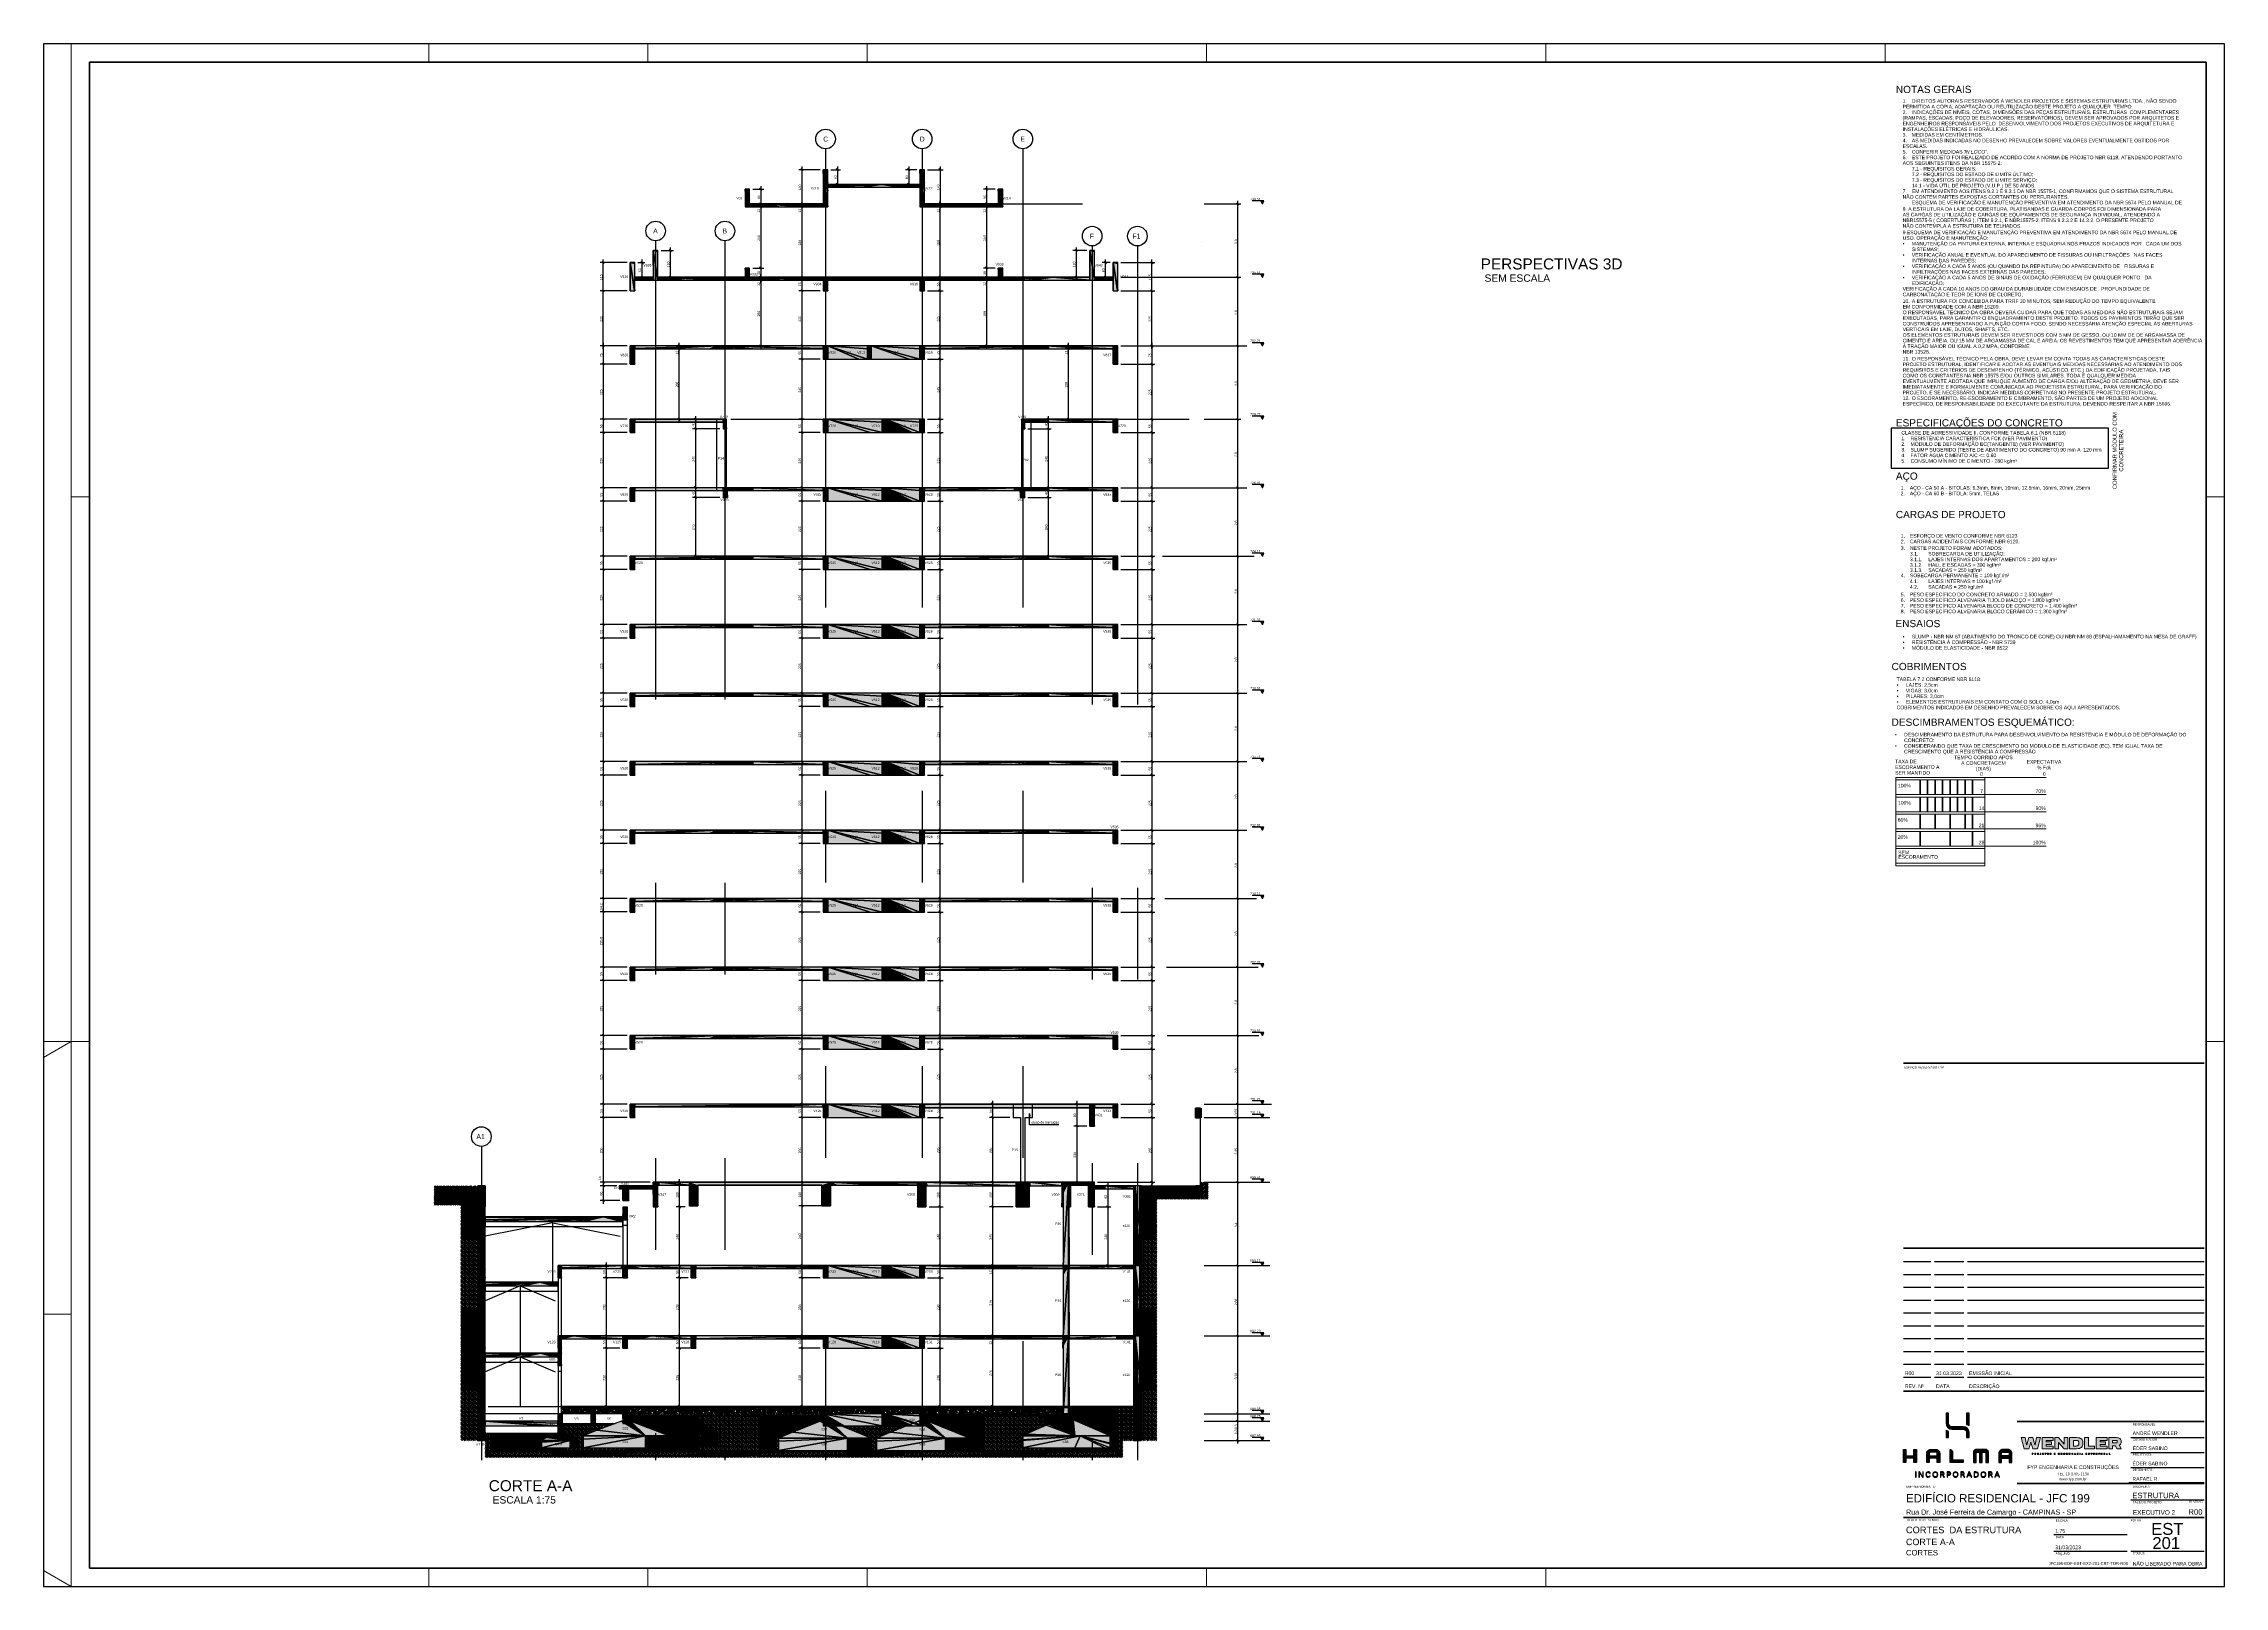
# Paper-space layout 'Layout1' of a CAD drawing. Extents: x -47 to 72, y -79 to 5.
# The model-space entities are those that its viewports show. They can reach past a viewport. Long polylines and large blocks are cut down to what shows.
import ezdxf
from ezdxf.enums import TextEntityAlignment as Align

# ---------------------------------------------------------------- set-up
doc = ezdxf.new("R2010")
doc.units = 0
doc.header["$MEASUREMENT"] = 0
for name, pattern in [('Dash', [0.5, 0.3, -0.2]), ('ESTILO_TQS_0001', [1, 0.7, -0.3]), ('ESTILO_TQS_0002', [0.4, 0.1, -0.3]), ('ESTILO_TQS_0004', [1.12, 0.5, -0.2, 0.01, -0.2, 0.01, -0.2])]:
    doc.linetypes.add(name, pattern=pattern)
doc.layers.get('0').update_dxf_attribs({"linetype": 'CONTINUOUS'})
doc.layers.add('00VIEWPORT', color=255, linetype='CONTINUOUS', plot=False)
for name, color, linetype in [('32', 7, 'CONTINUOUS'), ('35', 7, 'CONTINUOUS'), ('36', 253, 'CONTINUOUS'), ('47', 15, 'CONTINUOUS'), ('48', 4, 'CONTINUOUS'), ('50', 5, 'CONTINUOUS'), ('51', 5, 'CONTINUOUS'), ('52', 3, 'CONTINUOUS'), ('67', 7, 'CONTINUOUS'), ('68', 4, 'CONTINUOUS'), ('70', 160, 'CONTINUOUS'), ('74', 2, 'CONTINUOUS'), ('75', 9, 'CONTINUOUS'), ('79', 12, 'CONTINUOUS'), ('95', 7, 'CONTINUOUS'), ('96', 252, 'CONTINUOUS'), ('Camada 1', 7, 'CONTINUOUS'), ('Carimbo', 7, 'CONTINUOUS')]:
    doc.layers.add(name, color=color, linetype=linetype)
for name, color, linetype, lineweight in [('WP_FOLHA_MLINHAEXTERNA', 8, 'CONTINUOUS', 9), ('WP_FOLHA_MLINHAINTERNA', 3, 'CONTINUOUS', 50), ('WP_LINHAS 0_1PEN', 2, 'CONTINUOUS', 13), ('WP_LINHAS OCULTAS', 9, 'Dash', 13), ('WP_MARGEM_CARIMBO', 2, 'CONTINUOUS', 9), ('WP_NOTAS', 2, 'CONTINUOUS', 9), ('WP_TÍTULO DE VISTA', 3, 'CONTINUOUS', 9)]:
    doc.layers.add(name, color=color, linetype=linetype, lineweight=lineweight)
doc.styles.add('Arial', font='arial.ttf', dxfattribs={"height": 7.5})
doc.styles.add('Arial_12', font='arial.ttf', dxfattribs={"height": 0.393413})
doc.styles.add('Arial_8', font='arial.ttf', dxfattribs={"height": 0.16875})
doc.styles.add('FYP - ARIAL', font='arial.ttf')
doc.styles.add('TQS_ARIAL', font='arial.ttf')

# ---------------------------------------------------------------- blocks, each defined once
blk = doc.blocks.new('WP-Folha-Carimbo Padrão-R3 - A0-2218446-ESQUEMA DE FERRO _ GRAUTE')
at = {"layer": 'WP_FOLHA_MLINHAEXTERNA'}
for p, q in [((-88.95, 45.5), (29.95, 45.5)), ((-88.95, -38.6), (-88.95, 45.5)), ((-87.45, 45.5), (-87.45, -38.6)), ((-67.95, 45.5), (-67.95, 44.5)), ((-56, 44.5), (-56, 45.5)), ((-44.05, 44.5), (-44.05, 45.5)), ((-25.55, 44.5), (-25.55, 45.5)), ((-7.05, 44.5), (-7.05, 45.5)), ((11.45, 44.5), (11.45, 45.5)), ((29.95, 45.5), (29.95, -38.6)), ((-87.45, 20.8), (-86.45, 20.8)), ((28.95, 20.8), (29.95, 20.8)), ((-87.45, -8.9), (-88.95, -9.77)), ((-88.95, -8.9), (-88.95, -38.6)), ((-86.45, -8.9), (-88.95, -8.9)), ((-88.95, -8.9), (-88.95, -38.6)), ((28.95, -8.9), (29.95, -8.9)), ((-88.95, -23.75), (-87.45, -23.75)), ((-87.45, -38.6), (-88.95, -37.73)), ((-67.95, -37.6), (-67.95, -38.6)), ((-56, -38.6), (-56, -37.6)), ((-44.05, -38.6), (-44.05, -37.6)), ((-25.55, -38.6), (-25.55, -37.6)), ((-7.05, -38.6), (-7.05, -37.6)), ((29.95, -38.6), (-88.95, -38.6))]:
    blk.add_line(p, q, dxfattribs=at)
at = {"layer": 'WP_FOLHA_MLINHAINTERNA'}
for p, q in [((-86.45, -37.6), (-86.45, 44.5)), ((-86.45, 44.5), (28.95, 44.5)), ((28.95, 44.5), (28.95, -37.6)), ((28.95, -37.6), (-86.45, -37.6))]:
    blk.add_line(p, q, dxfattribs=at)
blk = doc.blocks.new('block 143')
at = {"layer": 'Camada 1', "lineweight": 0}
for points, knots in [([(4424, -637), (4423, -636), (4422, -636), (4421, -636), (4421, -636), (4414, -636), (4414, -636), (4414, -636), (4414, -651), (4414, -651), (4414, -651), (4417, -651), (4417, -651), (4417, -651), (4417, -645), (4417, -645), (4417, -645), (4421, -645), (4421, -645), (4422, -645), (4423, -645), (4424, -644), (4424, -644), (4425, -644), (4425, -643), (4426, -642), (4426, -641), (4426, -640), (4426, -640), (4426, -639), (4425, -638), (4425, -637), (4424, -637), (4424, -637)], [0, 0, 0, 0, 1, 1, 1, 2, 2, 2, 3, 3, 3, 4, 4, 4, 5, 5, 5, 6, 6, 6, 7, 7, 7, 8, 8, 8, 9, 9, 9, 10, 10, 10, 11, 11, 11, 11]), ([(4423, -641), (4422, -642), (4422, -642), (4422, -642), (4422, -642), (4421, -642), (4421, -642), (4421, -642), (4417, -642), (4417, -642), (4417, -642), (4417, -639), (4417, -639), (4417, -639), (4421, -639), (4421, -639), (4421, -639), (4422, -639), (4422, -639), (4422, -639), (4422, -639), (4423, -640), (4423, -640), (4423, -640), (4423, -640), (4423, -641), (4423, -641), (4423, -641)], [0, 0, 0, 0, 1, 1, 1, 2, 2, 2, 3, 3, 3, 4, 4, 4, 5, 5, 5, 6, 6, 6, 7, 7, 7, 8, 8, 8, 9, 9, 9, 9])]:
    blk.add_open_spline(points, degree=3, knots=knots, dxfattribs=at)
blk = doc.blocks.new('block 144')
at = {"layer": 'Camada 1', "lineweight": 0}
for points, knots in [([(4450, -644), (4451, -644), (4452, -643), (4452, -643), (4452, -642), (4453, -641), (4453, -640), (4453, -639), (4452, -639), (4452, -638), (4452, -637), (4451, -637), (4450, -637), (4450, -636), (4449, -636), (4448, -636), (4448, -636), (4441, -636), (4441, -636), (4441, -636), (4441, -651), (4441, -651), (4441, -651), (4444, -651), (4444, -651), (4444, -651), (4444, -645), (4444, -645), (4444, -645), (4446, -645), (4446, -645), (4446, -645), (4449, -651), (4449, -651), (4449, -651), (4453, -651), (4453, -651), (4453, -651), (4449, -645), (4449, -645), (4450, -644), (4450, -644), (4450, -644)], [0, 0, 0, 0, 1, 1, 1, 2, 2, 2, 3, 3, 3, 4, 4, 4, 5, 5, 5, 6, 6, 6, 7, 7, 7, 8, 8, 8, 9, 9, 9, 10, 10, 10, 11, 11, 11, 12, 12, 12, 13, 13, 13, 14, 14, 14, 14]), ([(4449, -642), (4448, -642), (4448, -642), (4448, -642), (4448, -642), (4444, -642), (4444, -642), (4444, -642), (4444, -639), (4444, -639), (4444, -639), (4448, -639), (4448, -639), (4448, -639), (4448, -639), (4449, -639), (4449, -639), (4449, -639), (4449, -639), (4449, -640), (4449, -640), (4449, -640), (4449, -641), (4449, -641), (4449, -641), (4449, -642), (4449, -642), (4449, -642)], [0, 0, 0, 0, 1, 1, 1, 2, 2, 2, 3, 3, 3, 4, 4, 4, 5, 5, 5, 6, 6, 6, 7, 7, 7, 8, 8, 8, 9, 9, 9, 9])]:
    blk.add_open_spline(points, degree=3, knots=knots, dxfattribs=at)
blk = doc.blocks.new('block 145')
at = {"layer": 'Camada 1', "lineweight": 0}
for points in [[(4477, -637), (4476, -636), (4475, -636), (4474, -636), (4472, -636), (4471, -636), (4470, -637), (4469, -637), (4469, -638), (4468, -638), (4468, -639), (4467, -640), (4467, -641), (4467, -641), (4467, -645), (4467, -645), (4467, -646), (4468, -647), (4468, -648), (4469, -649), (4469, -650), (4470, -650), (4471, -651), (4472, -651), (4474, -651), (4475, -651), (4476, -651), (4477, -650), (4478, -650), (4478, -649), (4479, -648), (4479, -647), (4480, -646), (4480, -645), (4480, -645), (4480, -641), (4480, -641), (4480, -640), (4479, -639), (4479, -638), (4478, -638), (4478, -637), (4477, -637)], [(4476, -645), (4476, -646), (4476, -646), (4476, -647), (4476, -647), (4475, -647), (4475, -648), (4475, -648), (4474, -648), (4474, -648), (4473, -648), (4472, -648), (4472, -648), (4472, -647), (4471, -647), (4471, -647), (4471, -646), (4471, -646), (4471, -645), (4471, -645), (4471, -641), (4471, -641), (4471, -641), (4471, -640), (4471, -640), (4471, -639), (4472, -639), (4472, -639), (4472, -639), (4473, -639), (4474, -639), (4474, -639), (4475, -639), (4475, -639), (4475, -639), (4476, -639), (4476, -640), (4476, -640), (4476, -641), (4476, -641), (4476, -641), (4476, -645), (4476, -645)]]:
    blk.add_open_spline(points, degree=3, knots=[0, 0, 0, 0, 1, 1, 1, 2, 2, 2, 3, 3, 3, 4, 4, 4, 5, 5, 5, 6, 6, 6, 7, 7, 7, 8, 8, 8, 9, 9, 9, 10, 10, 10, 11, 11, 11, 12, 12, 12, 13, 13, 13, 14, 14, 14, 14], dxfattribs=at)
blk = doc.blocks.new('block 146')
at = {"layer": 'Camada 1', "lineweight": 0}
for points in [[(4576, -637), (4575, -636), (4574, -636), (4573, -636), (4572, -636), (4571, -636), (4570, -637), (4569, -637), (4568, -638), (4568, -638), (4567, -639), (4567, -640), (4567, -641), (4567, -641), (4567, -645), (4567, -645), (4567, -646), (4567, -647), (4568, -648), (4568, -649), (4569, -650), (4570, -650), (4571, -651), (4572, -651), (4573, -651), (4574, -651), (4575, -651), (4576, -650), (4577, -650), (4578, -649), (4578, -648), (4579, -647), (4579, -646), (4579, -645), (4579, -645), (4579, -641), (4579, -641), (4579, -640), (4579, -639), (4578, -638), (4578, -638), (4577, -637), (4576, -637)], [(4576, -645), (4576, -646), (4576, -646), (4576, -647), (4575, -647), (4575, -647), (4575, -648), (4574, -648), (4574, -648), (4573, -648), (4573, -648), (4572, -648), (4572, -648), (4571, -647), (4571, -647), (4571, -647), (4570, -646), (4570, -646), (4570, -645), (4570, -645), (4570, -641), (4570, -641), (4570, -641), (4570, -640), (4571, -640), (4571, -639), (4571, -639), (4572, -639), (4572, -639), (4573, -639), (4573, -639), (4574, -639), (4574, -639), (4575, -639), (4575, -639), (4575, -639), (4576, -640), (4576, -640), (4576, -641), (4576, -641), (4576, -641), (4576, -645), (4576, -645)]]:
    blk.add_open_spline(points, degree=3, knots=[0, 0, 0, 0, 1, 1, 1, 2, 2, 2, 3, 3, 3, 4, 4, 4, 5, 5, 5, 6, 6, 6, 7, 7, 7, 8, 8, 8, 9, 9, 9, 10, 10, 10, 11, 11, 11, 12, 12, 12, 13, 13, 13, 14, 14, 14, 14], dxfattribs=at)
blk = doc.blocks.new('block 147')
at = {"layer": 'Camada 1', "lineweight": 0}
for points in [[(4847, -636), (4840, -651), (4843, -651), (4844, -648), (4851, -648), (4852, -651), (4855, -651), (4849, -636), (4847, -636)], [(4846, -646), (4848, -641), (4850, -646), (4846, -646)]]:
    blk.add_lwpolyline(points, dxfattribs=at)
blk = doc.blocks.new('block 148')
at = {"layer": 'Camada 1', "lineweight": 0}
for points, knots in [([(4879, -644), (4879, -644), (4880, -643), (4880, -643), (4881, -642), (4881, -641), (4881, -640), (4881, -639), (4881, -639), (4880, -638), (4880, -637), (4879, -637), (4879, -637), (4878, -636), (4877, -636), (4876, -636), (4876, -636), (4869, -636), (4869, -636), (4869, -636), (4869, -651), (4869, -651), (4869, -651), (4872, -651), (4872, -651), (4872, -651), (4872, -645), (4872, -645), (4872, -645), (4874, -645), (4874, -645), (4874, -645), (4878, -651), (4878, -651), (4878, -651), (4881, -651), (4881, -651), (4881, -651), (4877, -645), (4877, -645), (4878, -644), (4878, -644), (4879, -644)], [0, 0, 0, 0, 1, 1, 1, 2, 2, 2, 3, 3, 3, 4, 4, 4, 5, 5, 5, 6, 6, 6, 7, 7, 7, 8, 8, 8, 9, 9, 9, 10, 10, 10, 11, 11, 11, 12, 12, 12, 13, 13, 13, 14, 14, 14, 14]), ([(4877, -642), (4876, -642), (4876, -642), (4876, -642), (4876, -642), (4872, -642), (4872, -642), (4872, -642), (4872, -639), (4872, -639), (4872, -639), (4876, -639), (4876, -639), (4876, -639), (4877, -639), (4877, -639), (4877, -639), (4877, -639), (4877, -639), (4877, -640), (4878, -640), (4878, -640), (4878, -641), (4877, -641), (4877, -641), (4877, -642), (4877, -642), (4877, -642)], [0, 0, 0, 0, 1, 1, 1, 2, 2, 2, 3, 3, 3, 4, 4, 4, 5, 5, 5, 6, 6, 6, 7, 7, 7, 8, 8, 8, 9, 9, 9, 9])]:
    blk.add_open_spline(points, degree=3, knots=knots, dxfattribs=at)
blk = doc.blocks.new('block 149')
at = {"layer": 'Camada 1', "lineweight": 0}
for points in [[(4919, -636), (4913, -651), (4916, -651), (4917, -648), (4923, -648), (4924, -651), (4928, -651), (4921, -636), (4919, -636)], [(4918, -646), (4920, -641), (4922, -646), (4918, -646)]]:
    blk.add_lwpolyline(points, dxfattribs=at)
blk = doc.blocks.new('block 150')
at = {"layer": 'Camada 1', "lineweight": 0}
for points, knots in [([(5042, -644), (5043, -644), (5044, -643), (5044, -643), (5044, -642), (5045, -641), (5045, -640), (5045, -639), (5044, -639), (5044, -638), (5044, -637), (5043, -637), (5042, -637), (5042, -636), (5041, -636), (5040, -636), (5040, -636), (5033, -636), (5033, -636), (5033, -636), (5033, -651), (5033, -651), (5033, -651), (5036, -651), (5036, -651), (5036, -651), (5036, -645), (5036, -645), (5036, -645), (5038, -645), (5038, -645), (5038, -645), (5042, -651), (5042, -651), (5042, -651), (5045, -651), (5045, -651), (5045, -651), (5041, -645), (5041, -645), (5042, -644), (5042, -644), (5042, -644)], [0, 0, 0, 0, 1, 1, 1, 2, 2, 2, 3, 3, 3, 4, 4, 4, 5, 5, 5, 6, 6, 6, 7, 7, 7, 8, 8, 8, 9, 9, 9, 10, 10, 10, 11, 11, 11, 12, 12, 12, 13, 13, 13, 14, 14, 14, 14]), ([(5041, -642), (5040, -642), (5040, -642), (5040, -642), (5040, -642), (5036, -642), (5036, -642), (5036, -642), (5036, -639), (5036, -639), (5036, -639), (5040, -639), (5040, -639), (5040, -639), (5040, -639), (5041, -639), (5041, -639), (5041, -639), (5041, -639), (5041, -640), (5041, -640), (5041, -640), (5041, -641), (5041, -641), (5041, -641), (5041, -642), (5041, -642), (5041, -642)], [0, 0, 0, 0, 1, 1, 1, 2, 2, 2, 3, 3, 3, 4, 4, 4, 5, 5, 5, 6, 6, 6, 7, 7, 7, 8, 8, 8, 9, 9, 9, 9])]:
    blk.add_open_spline(points, degree=3, knots=knots, dxfattribs=at)
blk = doc.blocks.new('block 151')
at = {"layer": 'Camada 1', "lineweight": 0}
for points, knots in [([(5147, -644), (5148, -644), (5149, -643), (5149, -643), (5149, -642), (5150, -641), (5150, -640), (5150, -639), (5149, -639), (5149, -638), (5149, -637), (5148, -637), (5147, -637), (5147, -636), (5146, -636), (5145, -636), (5145, -636), (5138, -636), (5138, -636), (5138, -636), (5138, -651), (5138, -651), (5138, -651), (5141, -651), (5141, -651), (5141, -651), (5141, -645), (5141, -645), (5141, -645), (5143, -645), (5143, -645), (5143, -645), (5146, -651), (5146, -651), (5146, -651), (5150, -651), (5150, -651), (5150, -651), (5146, -645), (5146, -645), (5147, -644), (5147, -644), (5147, -644)], [0, 0, 0, 0, 1, 1, 1, 2, 2, 2, 3, 3, 3, 4, 4, 4, 5, 5, 5, 6, 6, 6, 7, 7, 7, 8, 8, 8, 9, 9, 9, 10, 10, 10, 11, 11, 11, 12, 12, 12, 13, 13, 13, 14, 14, 14, 14]), ([(5146, -642), (5145, -642), (5145, -642), (5145, -642), (5145, -642), (5141, -642), (5141, -642), (5141, -642), (5141, -639), (5141, -639), (5141, -639), (5145, -639), (5145, -639), (5145, -639), (5145, -639), (5146, -639), (5146, -639), (5146, -639), (5146, -639), (5146, -640), (5146, -640), (5146, -640), (5146, -641), (5146, -641), (5146, -641), (5146, -642), (5146, -642), (5146, -642)], [0, 0, 0, 0, 1, 1, 1, 2, 2, 2, 3, 3, 3, 4, 4, 4, 5, 5, 5, 6, 6, 6, 7, 7, 7, 8, 8, 8, 9, 9, 9, 9])]:
    blk.add_open_spline(points, degree=3, knots=knots, dxfattribs=at)
blk = doc.blocks.new('block 152')
at = {"layer": 'Camada 1', "lineweight": 0}
for points in [[(5169, -636), (5163, -651), (5166, -651), (5167, -648), (5173, -648), (5174, -651), (5178, -651), (5171, -636), (5169, -636)], [(5168, -646), (5170, -641), (5172, -646), (5168, -646)]]:
    blk.add_lwpolyline(points, dxfattribs=at)
blk = doc.blocks.new('block 153')
at = {"layer": 'Camada 1', "lineweight": 0}
for points in [[(4913, -493), (4908, -489), (4901, -485), (4893, -483), (4885, -481), (4875, -479), (4864, -479), (4864, -479), (4792, -479), (4792, -479), (4792, -479), (4792, -592), (4792, -592), (4792, -592), (4864, -592), (4864, -592), (4875, -592), (4885, -590), (4893, -588), (4901, -585), (4908, -582), (4913, -578), (4918, -573), (4922, -568), (4924, -562), (4926, -556), (4928, -549), (4928, -542), (4928, -542), (4928, -529), (4928, -529), (4928, -522), (4926, -515), (4924, -509), (4922, -503), (4918, -498), (4913, -493)], [(4887, -540), (4887, -543), (4887, -546), (4886, -549), (4885, -552), (4883, -555), (4881, -557), (4879, -559), (4876, -561), (4873, -562), (4870, -563), (4865, -564), (4861, -564), (4861, -564), (4832, -564), (4832, -564), (4832, -564), (4832, -507), (4832, -507), (4832, -507), (4861, -507), (4861, -507), (4866, -507), (4870, -508), (4874, -509), (4877, -511), (4880, -513), (4882, -515), (4884, -517), (4885, -519), (4886, -522), (4887, -525), (4887, -527), (4887, -530), (4887, -530), (4887, -540), (4887, -540)]]:
    blk.add_open_spline(points, degree=3, knots=[0, 0, 0, 0, 1, 1, 1, 2, 2, 2, 3, 3, 3, 4, 4, 4, 5, 5, 5, 6, 6, 6, 7, 7, 7, 8, 8, 8, 9, 9, 9, 10, 10, 10, 11, 11, 11, 12, 12, 12, 12], dxfattribs=at)
blk = doc.blocks.new('block 154')
at = {"layer": 'Camada 1', "lineweight": 0}
for points, knots in [([(5312, -539), (5314, -534), (5315, -529), (5315, -522), (5315, -522), (5315, -515), (5315, -515), (5315, -510), (5314, -505), (5311, -500), (5309, -496), (5306, -492), (5301, -489), (5297, -486), (5292, -483), (5286, -482), (5280, -480), (5273, -479), (5266, -479), (5266, -479), (5189, -479), (5189, -479), (5189, -479), (5189, -592), (5189, -592), (5189, -592), (5228, -592), (5228, -592), (5228, -592), (5228, -561), (5228, -561), (5228, -561), (5257, -561), (5257, -561), (5257, -561), (5271, -592), (5271, -592), (5271, -592), (5315, -592), (5315, -592), (5315, -592), (5297, -554), (5297, -554), (5299, -553), (5300, -552), (5302, -551), (5306, -548), (5309, -544), (5312, -539)], [0, 0, 0, 0, 1, 1, 1, 2, 2, 2, 3, 3, 3, 4, 4, 4, 5, 5, 5, 6, 6, 6, 7, 7, 7, 8, 8, 8, 9, 9, 9, 10, 10, 10, 11, 11, 11, 12, 12, 12, 13, 13, 13, 14, 14, 14, 15, 15, 15, 16, 16, 16, 16]), ([(5275, -522), (5275, -524), (5274, -526), (5273, -527), (5273, -529), (5272, -530), (5270, -531), (5269, -532), (5267, -532), (5265, -533), (5264, -533), (5262, -533), (5260, -533), (5260, -533), (5228, -533), (5228, -533), (5228, -533), (5228, -507), (5228, -507), (5228, -507), (5261, -507), (5261, -507), (5263, -507), (5265, -507), (5266, -508), (5268, -508), (5270, -509), (5271, -509), (5272, -510), (5273, -511), (5274, -513), (5274, -514), (5275, -516), (5275, -518), (5275, -518), (5275, -522), (5275, -522)], [0, 0, 0, 0, 1, 1, 1, 2, 2, 2, 3, 3, 3, 4, 4, 4, 5, 5, 5, 6, 6, 6, 7, 7, 7, 8, 8, 8, 9, 9, 9, 10, 10, 10, 11, 11, 11, 12, 12, 12, 12])]:
    blk.add_open_spline(points, degree=3, knots=knots, dxfattribs=at)
blk = doc.blocks.new('block 142')
at = {"layer": 'Camada 1', "true_color": 0xff4000}
h = blk.add_hatch(color=20, dxfattribs=at)
h.dxf.hatch_style = 2
h.paths.add_polyline_path([(5501, -645), (5712, -645), (5712, -592), (5576, -592), (5576, -564), (5681, -564), (5681, -512), (5576, -512), (5576, -484), (5712, -484), (5712, -430), (5501, -430)])
h.paths.add_polyline_path([(4456, -645), (4667, -645), (4667, -592), (4531, -592), (4531, -564), (4636, -564), (4636, -512), (4531, -512), (4531, -484), (4667, -484), (4667, -430), (4456, -430)])
h.paths.add_polyline_path([(4881, -557), (4770, -430), (4699, -430), (4699, -645), (4772, -645), (4771, -523), (4879, -645), (4952, -645), (4952, -430), (4879, -430)])
edge = h.paths.add_edge_path()
edge.add_spline(control_points=[(5215, -457), (5206, -448), (5193, -442), (5178, -437), (5162, -432), (5144, -430), (5122, -430), (5122, -430), (4985, -430), (4985, -430), (4985, -430), (4985, -645), (4985, -645), (4985, -645), (5122, -645), (5122, -645), (5144, -645), (5163, -643), (5178, -638), (5194, -633), (5206, -627), (5216, -618), (5226, -610), (5233, -600), (5237, -589), (5242, -577), (5244, -564), (5244, -551), (5244, -551), (5244, -525), (5244, -525), (5244, -511), (5242, -498), (5237, -487), (5232, -475), (5225, -465), (5215, -457)], knot_values=[0, 0, 0, 0, 1, 1, 1, 2, 2, 2, 3, 3, 3, 4, 4, 4, 5, 5, 5, 6, 6, 6, 7, 7, 7, 8, 8, 8, 9, 9, 9, 10, 10, 10, 11, 11, 11, 12, 12, 12, 12], degree=3, periodic=0)
edge = h.paths.add_edge_path()
edge.add_spline(control_points=[(5167, -546), (5167, -552), (5166, -559), (5164, -564), (5162, -570), (5159, -575), (5155, -579), (5151, -583), (5145, -586), (5139, -589), (5133, -591), (5125, -592), (5116, -592), (5116, -592), (5061, -592), (5061, -592), (5061, -592), (5061, -484), (5061, -484), (5061, -484), (5115, -484), (5115, -484), (5126, -484), (5134, -485), (5141, -488), (5147, -490), (5153, -494), (5156, -498), (5160, -502), (5163, -507), (5164, -512), (5166, -517), (5167, -522), (5167, -528), (5167, -528), (5167, -546), (5167, -546)], knot_values=[0, 0, 0, 0, 1, 1, 1, 2, 2, 2, 3, 3, 3, 4, 4, 4, 5, 5, 5, 6, 6, 6, 7, 7, 7, 8, 8, 8, 9, 9, 9, 10, 10, 10, 11, 11, 11, 12, 12, 12, 12], degree=3, periodic=0)
h.paths.add_polyline_path([(5352, -430), (5276, -430), (5276, -645), (5469, -645), (5469, -592), (5352, -592)])
h.paths.add_polyline_path([(4317, -569), (4311, -569), (4272, -430), (4196, -430), (4157, -569), (4151, -569), (4121, -430), (4044, -430), (4104, -645), (4197, -645), (4232, -515), (4234, -515), (4236, -515), (4272, -645), (4364, -645), (4424, -430), (4347, -430)])
edge = h.paths.add_edge_path()
edge.add_spline(control_points=[(5980, -545), (5984, -535), (5986, -525), (5986, -512), (5986, -512), (5986, -499), (5986, -499), (5986, -489), (5984, -479), (5979, -470), (5975, -462), (5969, -454), (5960, -448), (5952, -442), (5942, -438), (5930, -435), (5919, -432), (5906, -430), (5892, -430), (5892, -430), (5744, -430), (5744, -430), (5744, -430), (5744, -645), (5744, -645), (5744, -645), (5820, -645), (5820, -645), (5820, -645), (5820, -587), (5820, -587), (5820, -587), (5875, -587), (5875, -587), (5875, -587), (5902, -645), (5902, -645), (5902, -645), (5986, -645), (5986, -645), (5986, -645), (5953, -574), (5953, -574), (5956, -572), (5958, -570), (5961, -568), (5969, -562), (5975, -554), (5980, -545)], knot_values=[0, 0, 0, 0, 1, 1, 1, 2, 2, 2, 3, 3, 3, 4, 4, 4, 5, 5, 5, 6, 6, 6, 7, 7, 7, 8, 8, 8, 9, 9, 9, 10, 10, 10, 11, 11, 11, 12, 12, 12, 13, 13, 13, 14, 14, 14, 15, 15, 15, 16, 16, 16, 16], degree=3, periodic=0)
edge = h.paths.add_edge_path()
edge.add_spline(control_points=[(5909, -511), (5909, -515), (5908, -519), (5907, -521), (5905, -524), (5903, -527), (5900, -529), (5898, -530), (5895, -532), (5892, -533), (5888, -533), (5885, -534), (5881, -534), (5881, -534), (5820, -534), (5820, -534), (5820, -534), (5820, -483), (5820, -483), (5820, -483), (5882, -483), (5882, -483), (5886, -483), (5890, -484), (5893, -484), (5897, -485), (5899, -486), (5902, -488), (5904, -489), (5906, -492), (5907, -494), (5908, -497), (5909, -501), (5909, -505), (5909, -505), (5909, -511), (5909, -511)], knot_values=[0, 0, 0, 0, 1, 1, 1, 2, 2, 2, 3, 3, 3, 4, 4, 4, 5, 5, 5, 6, 6, 6, 7, 7, 7, 8, 8, 8, 9, 9, 9, 10, 10, 10, 11, 11, 11, 12, 12, 12, 12], degree=3, periodic=0)
at = {"layer": 'Camada 1', "true_color": 0x6a6a6c}
h = blk.add_hatch(color=251, dxfattribs=at)
h.dxf.hatch_style = 2
edge = h.paths.add_edge_path()
edge.add_spline(control_points=[(4278, -731), (4276, -731), (4275, -730), (4273, -730), (4273, -730), (4260, -730), (4260, -730), (4260, -730), (4260, -758), (4260, -758), (4260, -758), (4266, -758), (4266, -758), (4266, -758), (4266, -748), (4266, -748), (4266, -748), (4273, -748), (4273, -748), (4275, -748), (4276, -747), (4278, -746), (4279, -746), (4281, -745), (4281, -743), (4282, -742), (4283, -741), (4283, -739), (4283, -737), (4282, -736), (4281, -734), (4281, -733), (4279, -732), (4278, -731)], knot_values=[0, 0, 0, 0, 1, 1, 1, 2, 2, 2, 3, 3, 3, 4, 4, 4, 5, 5, 5, 6, 6, 6, 7, 7, 7, 8, 8, 8, 9, 9, 9, 10, 10, 10, 11, 11, 11, 11], degree=3, periodic=0)
edge = h.paths.add_edge_path()
edge.add_spline(control_points=[(4276, -741), (4276, -741), (4275, -742), (4275, -742), (4274, -742), (4273, -742), (4273, -742), (4273, -742), (4266, -742), (4266, -742), (4266, -742), (4266, -735), (4266, -735), (4266, -735), (4273, -735), (4273, -735), (4273, -735), (4274, -736), (4275, -736), (4275, -736), (4276, -737), (4276, -737), (4276, -738), (4276, -738), (4276, -739), (4276, -740), (4276, -740), (4276, -741)], knot_values=[0, 0, 0, 0, 1, 1, 1, 2, 2, 2, 3, 3, 3, 4, 4, 4, 5, 5, 5, 6, 6, 6, 7, 7, 7, 8, 8, 8, 9, 9, 9, 9], degree=3, periodic=0)
edge = h.paths.add_edge_path()
edge.add_spline(control_points=[(4329, -746), (4331, -745), (4332, -744), (4332, -743), (4333, -742), (4333, -740), (4333, -739), (4333, -737), (4333, -736), (4332, -734), (4332, -733), (4331, -732), (4329, -731), (4328, -731), (4326, -730), (4325, -730), (4325, -730), (4310, -730), (4310, -730), (4310, -730), (4310, -758), (4310, -758), (4310, -758), (4316, -758), (4316, -758), (4316, -758), (4316, -747), (4316, -747), (4316, -747), (4320, -747), (4320, -747), (4320, -747), (4327, -758), (4327, -758), (4327, -758), (4335, -758), (4335, -758), (4335, -758), (4327, -747), (4327, -747), (4328, -747), (4329, -746), (4329, -746)], knot_values=[0, 0, 0, 0, 1, 1, 1, 2, 2, 2, 3, 3, 3, 4, 4, 4, 5, 5, 5, 6, 6, 6, 7, 7, 7, 8, 8, 8, 9, 9, 9, 10, 10, 10, 11, 11, 11, 12, 12, 12, 13, 13, 13, 14, 14, 14, 14], degree=3, periodic=0)
edge = h.paths.add_edge_path()
edge.add_spline(control_points=[(4326, -742), (4325, -742), (4325, -742), (4324, -742), (4324, -742), (4316, -742), (4316, -742), (4316, -742), (4316, -735), (4316, -735), (4316, -735), (4324, -735), (4324, -735), (4325, -735), (4325, -736), (4326, -736), (4326, -736), (4327, -737), (4327, -737), (4327, -738), (4327, -738), (4327, -739), (4327, -739), (4327, -740), (4327, -740), (4327, -741), (4326, -741), (4326, -742)], knot_values=[0, 0, 0, 0, 1, 1, 1, 2, 2, 2, 3, 3, 3, 4, 4, 4, 5, 5, 5, 6, 6, 6, 7, 7, 7, 8, 8, 8, 9, 9, 9, 9], degree=3, periodic=0)
edge = h.paths.add_edge_path()
edge.add_spline(control_points=[(4380, -731), (4378, -731), (4376, -730), (4374, -730), (4371, -730), (4369, -731), (4367, -731), (4366, -732), (4364, -733), (4363, -735), (4362, -737), (4362, -738), (4362, -740), (4362, -740), (4362, -748), (4362, -748), (4362, -750), (4362, -752), (4363, -754), (4364, -755), (4366, -757), (4367, -757), (4369, -758), (4371, -759), (4374, -759), (4376, -759), (4378, -758), (4380, -757), (4382, -757), (4383, -755), (4384, -754), (4385, -752), (4385, -750), (4385, -748), (4385, -748), (4385, -740), (4385, -740), (4385, -738), (4385, -737), (4384, -735), (4383, -733), (4382, -732), (4380, -731)], knot_values=[0, 0, 0, 0, 1, 1, 1, 2, 2, 2, 3, 3, 3, 4, 4, 4, 5, 5, 5, 6, 6, 6, 7, 7, 7, 8, 8, 8, 9, 9, 9, 10, 10, 10, 11, 11, 11, 12, 12, 12, 13, 13, 13, 14, 14, 14, 14], degree=3, periodic=0)
edge = h.paths.add_edge_path()
edge.add_spline(control_points=[(4379, -748), (4379, -749), (4379, -750), (4378, -751), (4378, -752), (4377, -752), (4377, -753), (4376, -753), (4375, -753), (4374, -753), (4373, -753), (4372, -753), (4371, -753), (4370, -752), (4369, -752), (4369, -751), (4368, -750), (4368, -749), (4368, -748), (4368, -748), (4368, -740), (4368, -740), (4368, -739), (4368, -738), (4369, -738), (4369, -737), (4370, -736), (4371, -736), (4372, -736), (4373, -735), (4374, -735), (4375, -735), (4376, -736), (4377, -736), (4377, -736), (4378, -737), (4378, -738), (4379, -738), (4379, -739), (4379, -740), (4379, -740), (4379, -748), (4379, -748)], knot_values=[0, 0, 0, 0, 1, 1, 1, 2, 2, 2, 3, 3, 3, 4, 4, 4, 5, 5, 5, 6, 6, 6, 7, 7, 7, 8, 8, 8, 9, 9, 9, 10, 10, 10, 11, 11, 11, 12, 12, 12, 13, 13, 13, 14, 14, 14, 14], degree=3, periodic=0)
edge = h.paths.add_edge_path()
edge.add_spline(control_points=[(4423, -749), (4423, -751), (4423, -752), (4422, -752), (4422, -753), (4421, -754), (4420, -754), (4419, -754), (4418, -753), (4417, -753), (4417, -753), (4416, -752), (4415, -752), (4415, -752), (4410, -755), (4410, -755), (4411, -756), (4412, -757), (4414, -758), (4416, -758), (4417, -759), (4419, -759), (4421, -759), (4423, -758), (4425, -758), (4426, -757), (4428, -756), (4428, -754), (4429, -753), (4430, -751), (4430, -749), (4430, -749), (4430, -730), (4430, -730), (4430, -730), (4423, -730), (4423, -730), (4423, -730), (4423, -749), (4423, -749)], knot_values=[0, 0, 0, 0, 1, 1, 1, 2, 2, 2, 3, 3, 3, 4, 4, 4, 5, 5, 5, 6, 6, 6, 7, 7, 7, 8, 8, 8, 9, 9, 9, 10, 10, 10, 11, 11, 11, 12, 12, 12, 13, 13, 13, 13], degree=3, periodic=0)
h.paths.add_polyline_path([(4459, -758), (4481, -758), (4481, -753), (4465, -753), (4465, -747), (4478, -747), (4478, -742), (4465, -742), (4465, -735), (4481, -735), (4481, -730), (4459, -730)])
h.paths.add_polyline_path([(4504, -735), (4513, -735), (4513, -758), (4519, -758), (4519, -735), (4528, -735), (4528, -730), (4504, -730)])
edge = h.paths.add_edge_path()
edge.add_spline(control_points=[(4571, -731), (4569, -731), (4567, -730), (4564, -730), (4562, -730), (4560, -731), (4558, -731), (4556, -732), (4555, -733), (4554, -735), (4553, -737), (4553, -738), (4553, -740), (4553, -740), (4553, -748), (4553, -748), (4553, -750), (4553, -752), (4554, -754), (4555, -755), (4556, -757), (4558, -757), (4560, -758), (4562, -759), (4564, -759), (4567, -759), (4569, -758), (4571, -757), (4572, -757), (4574, -755), (4575, -754), (4576, -752), (4576, -750), (4576, -748), (4576, -748), (4576, -740), (4576, -740), (4576, -738), (4576, -737), (4575, -735), (4574, -733), (4572, -732), (4571, -731)], knot_values=[0, 0, 0, 0, 1, 1, 1, 2, 2, 2, 3, 3, 3, 4, 4, 4, 5, 5, 5, 6, 6, 6, 7, 7, 7, 8, 8, 8, 9, 9, 9, 10, 10, 10, 11, 11, 11, 12, 12, 12, 13, 13, 13, 14, 14, 14, 14], degree=3, periodic=0)
edge = h.paths.add_edge_path()
edge.add_spline(control_points=[(4570, -748), (4570, -749), (4570, -750), (4569, -751), (4569, -752), (4568, -752), (4567, -753), (4566, -753), (4565, -753), (4564, -753), (4563, -753), (4562, -753), (4562, -753), (4561, -752), (4560, -752), (4560, -751), (4559, -750), (4559, -749), (4559, -748), (4559, -748), (4559, -740), (4559, -740), (4559, -739), (4559, -738), (4560, -738), (4560, -737), (4561, -736), (4562, -736), (4562, -736), (4563, -735), (4564, -735), (4565, -735), (4566, -736), (4567, -736), (4568, -736), (4569, -737), (4569, -738), (4570, -738), (4570, -739), (4570, -740), (4570, -740), (4570, -748), (4570, -748)], knot_values=[0, 0, 0, 0, 1, 1, 1, 2, 2, 2, 3, 3, 3, 4, 4, 4, 5, 5, 5, 6, 6, 6, 7, 7, 7, 8, 8, 8, 9, 9, 9, 10, 10, 10, 11, 11, 11, 12, 12, 12, 13, 13, 13, 14, 14, 14, 14], degree=3, periodic=0)
edge = h.paths.add_edge_path()
edge.add_spline(control_points=[(4623, -743), (4621, -743), (4620, -742), (4618, -742), (4618, -742), (4617, -742), (4617, -742), (4617, -742), (4617, -742), (4617, -742), (4617, -742), (4617, -742), (4617, -742), (4617, -742), (4617, -742), (4617, -742), (4615, -742), (4614, -741), (4613, -741), (4613, -741), (4612, -741), (4612, -740), (4611, -740), (4611, -739), (4611, -738), (4611, -738), (4611, -738), (4611, -738), (4611, -737), (4611, -736), (4612, -736), (4613, -735), (4615, -735), (4617, -735), (4618, -735), (4619, -735), (4620, -736), (4622, -736), (4623, -737), (4624, -737), (4624, -737), (4627, -733), (4627, -733), (4626, -732), (4625, -732), (4624, -731), (4622, -731), (4621, -731), (4620, -730), (4619, -730), (4618, -730), (4617, -730), (4614, -730), (4612, -730), (4610, -731), (4608, -732), (4607, -733), (4606, -734), (4605, -735), (4605, -737), (4605, -739), (4605, -739), (4605, -739), (4605, -739), (4605, -741), (4605, -742), (4606, -743), (4607, -745), (4608, -745), (4610, -746), (4611, -746), (4613, -747), (4615, -747), (4615, -747), (4616, -747), (4616, -747), (4616, -747), (4616, -747), (4616, -747), (4616, -747), (4616, -747), (4616, -747), (4617, -747), (4618, -747), (4619, -748), (4620, -748), (4620, -748), (4621, -748), (4621, -749), (4622, -749), (4622, -750), (4622, -750), (4622, -750), (4622, -750), (4622, -751), (4621, -752), (4620, -753), (4619, -753), (4617, -754), (4615, -754), (4614, -754), (4612, -753), (4610, -753), (4609, -752), (4607, -752), (4606, -751), (4606, -751), (4603, -755), (4603, -755), (4604, -756), (4605, -757), (4607, -757), (4608, -758), (4609, -758), (4611, -758), (4612, -759), (4614, -759), (4615, -759), (4618, -759), (4620, -758), (4622, -758), (4624, -757), (4625, -756), (4626, -755), (4627, -753), (4628, -752), (4628, -750), (4628, -750), (4628, -750), (4628, -750), (4628, -748), (4627, -747), (4626, -746), (4625, -745), (4624, -744), (4623, -743)], knot_values=[0, 0, 0, 0, 1, 1, 1, 2, 2, 2, 3, 3, 3, 4, 4, 4, 5, 5, 5, 6, 6, 6, 7, 7, 7, 8, 8, 8, 9, 9, 9, 10, 10, 10, 11, 11, 11, 12, 12, 12, 13, 13, 13, 14, 14, 14, 15, 15, 15, 16, 16, 16, 17, 17, 17, 18, 18, 18, 19, 19, 19, 20, 20, 20, 21, 21, 21, 22, 22, 22, 23, 23, 23, 24, 24, 24, 25, 25, 25, 26, 26, 26, 27, 27, 27, 28, 28, 28, 29, 29, 29, 30, 30, 30, 31, 31, 31, 32, 32, 32, 33, 33, 33, 34, 34, 34, 35, 35, 35, 36, 36, 36, 37, 37, 37, 38, 38, 38, 39, 39, 39, 40, 40, 40, 41, 41, 41, 42, 42, 42, 43, 43, 43, 44, 44, 44, 45, 45, 45, 45], degree=3, periodic=0)
h.paths.add_polyline_path([(4686, -758), (4708, -758), (4708, -753), (4692, -753), (4692, -747), (4705, -747), (4705, -742), (4692, -742), (4692, -735), (4708, -735), (4708, -730), (4686, -730)])
h.paths.add_polyline_path([(4766, -758), (4788, -758), (4788, -753), (4772, -753), (4772, -747), (4785, -747), (4785, -742), (4772, -742), (4772, -735), (4788, -735), (4788, -730), (4766, -730)])
h.paths.add_polyline_path([(4835, -751), (4823, -730), (4816, -730), (4816, -758), (4822, -758), (4822, -738), (4833, -758), (4840, -758), (4840, -730), (4835, -730)])
edge = h.paths.add_edge_path()
edge.add_spline(control_points=[(4882, -748), (4882, -748), (4887, -748), (4887, -748), (4887, -748), (4887, -748), (4887, -748), (4887, -749), (4886, -750), (4886, -751), (4886, -752), (4885, -752), (4884, -753), (4883, -753), (4882, -753), (4881, -753), (4880, -753), (4879, -753), (4878, -753), (4877, -752), (4877, -752), (4876, -751), (4876, -750), (4876, -750), (4876, -749), (4876, -749), (4876, -741), (4876, -741), (4876, -740), (4876, -739), (4876, -738), (4877, -737), (4877, -737), (4878, -736), (4879, -736), (4880, -736), (4881, -736), (4882, -736), (4883, -736), (4883, -736), (4884, -736), (4884, -736), (4885, -737), (4886, -737), (4886, -738), (4886, -738), (4886, -738), (4893, -738), (4893, -738), (4892, -737), (4892, -735), (4890, -734), (4889, -733), (4888, -732), (4886, -731), (4885, -730), (4883, -730), (4881, -730), (4879, -730), (4877, -731), (4875, -731), (4873, -732), (4872, -733), (4871, -735), (4870, -737), (4869, -738), (4869, -741), (4869, -741), (4869, -749), (4869, -749), (4869, -751), (4870, -752), (4871, -754), (4872, -755), (4873, -757), (4875, -757), (4877, -758), (4879, -759), (4881, -759), (4884, -759), (4886, -758), (4887, -757), (4889, -756), (4890, -755), (4891, -754), (4892, -752), (4893, -750), (4893, -748), (4893, -748), (4893, -743), (4893, -743), (4893, -743), (4882, -743), (4882, -743), (4882, -743), (4882, -748), (4882, -748)], knot_values=[0, 0, 0, 0, 1, 1, 1, 2, 2, 2, 3, 3, 3, 4, 4, 4, 5, 5, 5, 6, 6, 6, 7, 7, 7, 8, 8, 8, 9, 9, 9, 10, 10, 10, 11, 11, 11, 12, 12, 12, 13, 13, 13, 14, 14, 14, 15, 15, 15, 16, 16, 16, 17, 17, 17, 18, 18, 18, 19, 19, 19, 20, 20, 20, 21, 21, 21, 22, 22, 22, 23, 23, 23, 24, 24, 24, 25, 25, 25, 26, 26, 26, 27, 27, 27, 28, 28, 28, 29, 29, 29, 30, 30, 30, 31, 31, 31, 32, 32, 32, 32], degree=3, periodic=0)
h.paths.add_polyline_path([(4922, -758), (4943, -758), (4943, -753), (4928, -753), (4928, -747), (4941, -747), (4941, -742), (4928, -742), (4928, -735), (4943, -735), (4943, -730), (4922, -730)])
h.paths.add_polyline_path([(4990, -751), (4979, -730), (4972, -730), (4972, -758), (4977, -758), (4977, -738), (4989, -758), (4996, -758), (4996, -730), (4990, -730)])
h.paths.add_polyline_path([(5044, -742), (5032, -742), (5032, -730), (5026, -730), (5026, -758), (5032, -758), (5032, -747), (5044, -747), (5044, -758), (5050, -758), (5050, -730), (5044, -730)])
h.paths.add_polyline_path([(5088, -730), (5076, -758), (5083, -758), (5085, -754), (5096, -754), (5098, -758), (5105, -758), (5092, -730)])
h.paths.add_polyline_path([(5087, -749), (5090, -739), (5094, -749)])
edge = h.paths.add_edge_path()
edge.add_spline(control_points=[(5150, -746), (5151, -745), (5152, -744), (5153, -743), (5154, -742), (5154, -740), (5154, -739), (5154, -737), (5154, -736), (5153, -734), (5152, -733), (5151, -732), (5150, -731), (5149, -731), (5147, -730), (5145, -730), (5145, -730), (5131, -730), (5131, -730), (5131, -730), (5131, -758), (5131, -758), (5131, -758), (5137, -758), (5137, -758), (5137, -758), (5137, -747), (5137, -747), (5137, -747), (5141, -747), (5141, -747), (5141, -747), (5148, -758), (5148, -758), (5148, -758), (5156, -758), (5156, -758), (5156, -758), (5148, -747), (5148, -747), (5149, -747), (5149, -746), (5150, -746)], knot_values=[0, 0, 0, 0, 1, 1, 1, 2, 2, 2, 3, 3, 3, 4, 4, 4, 5, 5, 5, 6, 6, 6, 7, 7, 7, 8, 8, 8, 9, 9, 9, 10, 10, 10, 11, 11, 11, 12, 12, 12, 13, 13, 13, 14, 14, 14, 14], degree=3, periodic=0)
edge = h.paths.add_edge_path()
edge.add_spline(control_points=[(5146, -742), (5146, -742), (5145, -742), (5145, -742), (5145, -742), (5137, -742), (5137, -742), (5137, -742), (5137, -735), (5137, -735), (5137, -735), (5145, -735), (5145, -735), (5145, -735), (5146, -736), (5146, -736), (5147, -736), (5147, -737), (5148, -737), (5148, -738), (5148, -738), (5148, -739), (5148, -739), (5148, -740), (5148, -740), (5147, -741), (5147, -741), (5146, -742)], knot_values=[0, 0, 0, 0, 1, 1, 1, 2, 2, 2, 3, 3, 3, 4, 4, 4, 5, 5, 5, 6, 6, 6, 7, 7, 7, 8, 8, 8, 9, 9, 9, 9], degree=3, periodic=0)
h.paths.add_polyline_path([(5183, -758), (5189, -758), (5189, -730), (5183, -730)])
h.paths.add_polyline_path([(5228, -730), (5215, -758), (5222, -758), (5224, -754), (5235, -754), (5237, -758), (5244, -758), (5231, -730)])
h.paths.add_polyline_path([(5226, -749), (5230, -739), (5233, -749)])
h.paths.add_polyline_path([(5301, -758), (5322, -758), (5322, -753), (5307, -753), (5307, -747), (5320, -747), (5320, -742), (5307, -742), (5307, -735), (5322, -735), (5322, -730), (5301, -730)])
edge = h.paths.add_edge_path()
edge.add_spline(control_points=[(5368, -743), (5367, -743), (5365, -742), (5363, -742), (5363, -742), (5363, -742), (5363, -742), (5363, -742), (5362, -742), (5362, -742), (5362, -742), (5362, -742), (5362, -742), (5362, -742), (5362, -742), (5362, -742), (5361, -742), (5359, -741), (5359, -741), (5358, -741), (5357, -741), (5357, -740), (5356, -740), (5356, -739), (5356, -738), (5356, -738), (5356, -738), (5356, -738), (5356, -737), (5356, -736), (5357, -736), (5358, -735), (5360, -735), (5362, -735), (5363, -735), (5364, -735), (5366, -736), (5367, -736), (5368, -737), (5370, -737), (5370, -737), (5372, -733), (5372, -733), (5371, -732), (5370, -732), (5369, -731), (5368, -731), (5366, -731), (5365, -730), (5364, -730), (5363, -730), (5362, -730), (5359, -730), (5357, -730), (5355, -731), (5354, -732), (5352, -733), (5351, -734), (5350, -735), (5350, -737), (5350, -739), (5350, -739), (5350, -739), (5350, -739), (5350, -741), (5350, -742), (5351, -743), (5352, -745), (5354, -745), (5355, -746), (5356, -746), (5358, -747), (5360, -747), (5360, -747), (5361, -747), (5361, -747), (5361, -747), (5361, -747), (5361, -747), (5361, -747), (5361, -747), (5361, -747), (5362, -747), (5363, -747), (5364, -748), (5365, -748), (5365, -748), (5366, -748), (5366, -749), (5367, -749), (5367, -750), (5367, -750), (5367, -750), (5367, -750), (5367, -751), (5366, -752), (5365, -753), (5364, -753), (5362, -754), (5360, -754), (5359, -754), (5357, -753), (5355, -753), (5354, -752), (5352, -752), (5351, -751), (5351, -751), (5348, -755), (5348, -755), (5349, -756), (5351, -757), (5352, -757), (5353, -758), (5355, -758), (5356, -758), (5357, -759), (5359, -759), (5360, -759), (5363, -759), (5365, -758), (5367, -758), (5369, -757), (5370, -756), (5371, -755), (5372, -753), (5373, -752), (5373, -750), (5373, -750), (5373, -750), (5373, -750), (5373, -748), (5372, -747), (5371, -746), (5370, -745), (5369, -744), (5368, -743)], knot_values=[0, 0, 0, 0, 1, 1, 1, 2, 2, 2, 3, 3, 3, 4, 4, 4, 5, 5, 5, 6, 6, 6, 7, 7, 7, 8, 8, 8, 9, 9, 9, 10, 10, 10, 11, 11, 11, 12, 12, 12, 13, 13, 13, 14, 14, 14, 15, 15, 15, 16, 16, 16, 17, 17, 17, 18, 18, 18, 19, 19, 19, 20, 20, 20, 21, 21, 21, 22, 22, 22, 23, 23, 23, 24, 24, 24, 25, 25, 25, 26, 26, 26, 27, 27, 27, 28, 28, 28, 29, 29, 29, 30, 30, 30, 31, 31, 31, 32, 32, 32, 33, 33, 33, 34, 34, 34, 35, 35, 35, 36, 36, 36, 37, 37, 37, 38, 38, 38, 39, 39, 39, 40, 40, 40, 41, 41, 41, 42, 42, 42, 43, 43, 43, 44, 44, 44, 45, 45, 45, 45], degree=3, periodic=0)
h.paths.add_polyline_path([(5396, -735), (5405, -735), (5405, -758), (5411, -758), (5411, -735), (5420, -735), (5420, -730), (5396, -730)])
edge = h.paths.add_edge_path()
edge.add_spline(control_points=[(5464, -746), (5465, -745), (5466, -744), (5467, -743), (5468, -742), (5468, -740), (5468, -739), (5468, -737), (5468, -736), (5467, -734), (5466, -733), (5465, -732), (5464, -731), (5463, -731), (5461, -730), (5459, -730), (5459, -730), (5445, -730), (5445, -730), (5445, -730), (5445, -758), (5445, -758), (5445, -758), (5451, -758), (5451, -758), (5451, -758), (5451, -747), (5451, -747), (5451, -747), (5455, -747), (5455, -747), (5455, -747), (5462, -758), (5462, -758), (5462, -758), (5470, -758), (5470, -758), (5470, -758), (5462, -747), (5462, -747), (5463, -747), (5463, -746), (5464, -746)], knot_values=[0, 0, 0, 0, 1, 1, 1, 2, 2, 2, 3, 3, 3, 4, 4, 4, 5, 5, 5, 6, 6, 6, 7, 7, 7, 8, 8, 8, 9, 9, 9, 10, 10, 10, 11, 11, 11, 12, 12, 12, 13, 13, 13, 14, 14, 14, 14], degree=3, periodic=0)
edge = h.paths.add_edge_path()
edge.add_spline(control_points=[(5461, -742), (5460, -742), (5460, -742), (5459, -742), (5459, -742), (5451, -742), (5451, -742), (5451, -742), (5451, -735), (5451, -735), (5451, -735), (5459, -735), (5459, -735), (5460, -735), (5460, -736), (5461, -736), (5461, -736), (5461, -737), (5462, -737), (5462, -738), (5462, -738), (5462, -739), (5462, -739), (5462, -740), (5462, -740), (5461, -741), (5461, -741), (5461, -742)], knot_values=[0, 0, 0, 0, 1, 1, 1, 2, 2, 2, 3, 3, 3, 4, 4, 4, 5, 5, 5, 6, 6, 6, 7, 7, 7, 8, 8, 8, 9, 9, 9, 9], degree=3, periodic=0)
edge = h.paths.add_edge_path()
edge.add_spline(control_points=[(5514, -748), (5514, -750), (5514, -751), (5513, -752), (5512, -753), (5510, -753), (5509, -753), (5507, -753), (5505, -753), (5505, -752), (5504, -751), (5503, -750), (5503, -748), (5503, -748), (5503, -730), (5503, -730), (5503, -730), (5497, -730), (5497, -730), (5497, -730), (5497, -748), (5497, -748), (5497, -750), (5497, -752), (5498, -754), (5499, -755), (5501, -757), (5502, -757), (5504, -758), (5506, -759), (5509, -759), (5511, -759), (5513, -758), (5515, -757), (5517, -757), (5518, -755), (5519, -754), (5520, -752), (5520, -750), (5520, -748), (5520, -748), (5520, -730), (5520, -730), (5520, -730), (5514, -730), (5514, -730), (5514, -730), (5514, -748), (5514, -748)], knot_values=[0, 0, 0, 0, 1, 1, 1, 2, 2, 2, 3, 3, 3, 4, 4, 4, 5, 5, 5, 6, 6, 6, 7, 7, 7, 8, 8, 8, 9, 9, 9, 10, 10, 10, 11, 11, 11, 12, 12, 12, 13, 13, 13, 14, 14, 14, 15, 15, 15, 16, 16, 16, 16], degree=3, periodic=0)
h.paths.add_polyline_path([(5545, -735), (5554, -735), (5554, -758), (5560, -758), (5560, -735), (5569, -735), (5569, -730), (5545, -730)])
edge = h.paths.add_edge_path()
edge.add_spline(control_points=[(5611, -748), (5611, -750), (5611, -751), (5610, -752), (5609, -753), (5607, -753), (5605, -753), (5604, -753), (5602, -753), (5601, -752), (5600, -751), (5600, -750), (5600, -748), (5600, -748), (5600, -730), (5600, -730), (5600, -730), (5594, -730), (5594, -730), (5594, -730), (5594, -748), (5594, -748), (5594, -750), (5594, -752), (5595, -754), (5596, -755), (5597, -757), (5599, -757), (5601, -758), (5603, -759), (5605, -759), (5608, -759), (5610, -758), (5612, -757), (5614, -757), (5615, -755), (5616, -754), (5617, -752), (5617, -750), (5617, -748), (5617, -748), (5617, -730), (5617, -730), (5617, -730), (5611, -730), (5611, -730), (5611, -730), (5611, -748), (5611, -748)], knot_values=[0, 0, 0, 0, 1, 1, 1, 2, 2, 2, 3, 3, 3, 4, 4, 4, 5, 5, 5, 6, 6, 6, 7, 7, 7, 8, 8, 8, 9, 9, 9, 10, 10, 10, 11, 11, 11, 12, 12, 12, 13, 13, 13, 14, 14, 14, 15, 15, 15, 16, 16, 16, 16], degree=3, periodic=0)
edge = h.paths.add_edge_path()
edge.add_spline(control_points=[(5665, -746), (5666, -745), (5668, -744), (5668, -743), (5669, -742), (5669, -740), (5669, -739), (5669, -737), (5669, -736), (5668, -734), (5668, -733), (5666, -732), (5665, -731), (5664, -731), (5662, -730), (5660, -730), (5660, -730), (5646, -730), (5646, -730), (5646, -730), (5646, -758), (5646, -758), (5646, -758), (5652, -758), (5652, -758), (5652, -758), (5652, -747), (5652, -747), (5652, -747), (5656, -747), (5656, -747), (5656, -747), (5663, -758), (5663, -758), (5663, -758), (5671, -758), (5671, -758), (5671, -758), (5663, -747), (5663, -747), (5664, -747), (5664, -746), (5665, -746)], knot_values=[0, 0, 0, 0, 1, 1, 1, 2, 2, 2, 3, 3, 3, 4, 4, 4, 5, 5, 5, 6, 6, 6, 7, 7, 7, 8, 8, 8, 9, 9, 9, 10, 10, 10, 11, 11, 11, 12, 12, 12, 13, 13, 13, 14, 14, 14, 14], degree=3, periodic=0)
edge = h.paths.add_edge_path()
edge.add_spline(control_points=[(5662, -742), (5661, -742), (5661, -742), (5660, -742), (5660, -742), (5652, -742), (5652, -742), (5652, -742), (5652, -735), (5652, -735), (5652, -735), (5660, -735), (5660, -735), (5661, -735), (5661, -736), (5662, -736), (5662, -736), (5662, -737), (5663, -737), (5663, -738), (5663, -738), (5663, -739), (5663, -739), (5663, -740), (5663, -740), (5662, -741), (5662, -741), (5662, -742)], knot_values=[0, 0, 0, 0, 1, 1, 1, 2, 2, 2, 3, 3, 3, 4, 4, 4, 5, 5, 5, 6, 6, 6, 7, 7, 7, 8, 8, 8, 9, 9, 9, 9], degree=3, periodic=0)
h.paths.add_polyline_path([(5707, -730), (5695, -758), (5701, -758), (5703, -754), (5715, -754), (5716, -758), (5723, -758), (5711, -730)])
h.paths.add_polyline_path([(5705, -749), (5709, -739), (5713, -749)])
h.paths.add_polyline_path([(5756, -753), (5756, -730), (5750, -730), (5750, -758), (5771, -758), (5771, -753)])
at = {"layer": 'Camada 1', "lineweight": 0}
for points in [[(4317, -569), (4311, -569), (4272, -430), (4196, -430), (4157, -569), (4151, -569), (4121, -430), (4044, -430), (4104, -645), (4197, -645), (4232, -515), (4234, -515), (4236, -515), (4272, -645), (4364, -645), (4424, -430), (4347, -430), (4317, -569)], [(4456, -645), (4667, -645), (4667, -592), (4531, -592), (4531, -564), (4636, -564), (4636, -512), (4531, -512), (4531, -484), (4667, -484), (4667, -430), (4456, -430), (4456, -645)], [(4459, -758), (4481, -758), (4481, -753), (4465, -753), (4465, -747), (4478, -747), (4478, -742), (4465, -742), (4465, -735), (4481, -735), (4481, -730), (4459, -730), (4459, -758)], [(4504, -735), (4513, -735), (4513, -758), (4519, -758), (4519, -735), (4528, -735), (4528, -730), (4504, -730), (4504, -735)], [(4686, -758), (4708, -758), (4708, -753), (4692, -753), (4692, -747), (4705, -747), (4705, -742), (4692, -742), (4692, -735), (4708, -735), (4708, -730), (4686, -730), (4686, -758)], [(4881, -557), (4770, -430), (4699, -430), (4699, -645), (4772, -645), (4771, -523), (4879, -645), (4952, -645), (4952, -430), (4879, -430), (4881, -557)], [(4766, -758), (4788, -758), (4788, -753), (4772, -753), (4772, -747), (4785, -747), (4785, -742), (4772, -742), (4772, -735), (4788, -735), (4788, -730), (4766, -730), (4766, -758)], [(4835, -751), (4823, -730), (4816, -730), (4816, -758), (4822, -758), (4822, -738), (4833, -758), (4840, -758), (4840, -730), (4835, -730), (4835, -751)], [(4922, -758), (4943, -758), (4943, -753), (4928, -753), (4928, -747), (4941, -747), (4941, -742), (4928, -742), (4928, -735), (4943, -735), (4943, -730), (4922, -730), (4922, -758)], [(4990, -751), (4979, -730), (4972, -730), (4972, -758), (4977, -758), (4977, -738), (4989, -758), (4996, -758), (4996, -730), (4990, -730), (4990, -751)], [(5044, -742), (5032, -742), (5032, -730), (5026, -730), (5026, -758), (5032, -758), (5032, -747), (5044, -747), (5044, -758), (5050, -758), (5050, -730), (5044, -730), (5044, -742)], [(5183, -758), (5189, -758), (5189, -730), (5183, -730), (5183, -758)], [(5352, -430), (5276, -430), (5276, -645), (5469, -645), (5469, -592), (5352, -592), (5352, -430)], [(5301, -758), (5322, -758), (5322, -753), (5307, -753), (5307, -747), (5320, -747), (5320, -742), (5307, -742), (5307, -735), (5322, -735), (5322, -730), (5301, -730), (5301, -758)], [(5396, -735), (5405, -735), (5405, -758), (5411, -758), (5411, -735), (5420, -735), (5420, -730), (5396, -730), (5396, -735)], [(5501, -645), (5712, -645), (5712, -592), (5576, -592), (5576, -564), (5681, -564), (5681, -512), (5576, -512), (5576, -484), (5712, -484), (5712, -430), (5501, -430), (5501, -645)], [(5545, -735), (5554, -735), (5554, -758), (5560, -758), (5560, -735), (5569, -735), (5569, -730), (5545, -730), (5545, -735)], [(5756, -753), (5756, -730), (5750, -730), (5750, -758), (5771, -758), (5771, -753), (5756, -753)]]:
    blk.add_lwpolyline(points, dxfattribs=at)
for points, knots in [([(4423, -749), (4423, -751), (4423, -752), (4422, -752), (4422, -753), (4421, -754), (4420, -754), (4419, -754), (4418, -753), (4417, -753), (4417, -753), (4416, -752), (4415, -752), (4415, -752), (4410, -755), (4410, -755), (4411, -756), (4412, -757), (4414, -758), (4416, -758), (4417, -759), (4419, -759), (4421, -759), (4423, -758), (4425, -758), (4426, -757), (4428, -756), (4428, -754), (4429, -753), (4430, -751), (4430, -749), (4430, -749), (4430, -730), (4430, -730), (4430, -730), (4423, -730), (4423, -730), (4423, -730), (4423, -749), (4423, -749)], [0, 0, 0, 0, 1, 1, 1, 2, 2, 2, 3, 3, 3, 4, 4, 4, 5, 5, 5, 6, 6, 6, 7, 7, 7, 8, 8, 8, 9, 9, 9, 10, 10, 10, 11, 11, 11, 12, 12, 12, 13, 13, 13, 13]), ([(4623, -743), (4621, -743), (4620, -742), (4618, -742), (4618, -742), (4617, -742), (4617, -742), (4617, -742), (4617, -742), (4617, -742), (4617, -742), (4617, -742), (4617, -742), (4617, -742), (4617, -742), (4617, -742), (4615, -742), (4614, -741), (4613, -741), (4613, -741), (4612, -741), (4612, -740), (4611, -740), (4611, -739), (4611, -738), (4611, -738), (4611, -738), (4611, -738), (4611, -737), (4611, -736), (4612, -736), (4613, -735), (4615, -735), (4617, -735), (4618, -735), (4619, -735), (4620, -736), (4622, -736), (4623, -737), (4624, -737), (4624, -737), (4627, -733), (4627, -733), (4626, -732), (4625, -732), (4624, -731), (4622, -731), (4621, -731), (4620, -730), (4619, -730), (4618, -730), (4617, -730), (4614, -730), (4612, -730), (4610, -731), (4608, -732), (4607, -733), (4606, -734), (4605, -735), (4605, -737), (4605, -739), (4605, -739), (4605, -739), (4605, -739), (4605, -741), (4605, -742), (4606, -743), (4607, -745), (4608, -745), (4610, -746), (4611, -746), (4613, -747), (4615, -747), (4615, -747), (4616, -747), (4616, -747), (4616, -747), (4616, -747), (4616, -747), (4616, -747), (4616, -747), (4616, -747), (4617, -747), (4618, -747), (4619, -748), (4620, -748), (4620, -748), (4621, -748), (4621, -749), (4622, -749), (4622, -750), (4622, -750), (4622, -750), (4622, -750), (4622, -751), (4621, -752), (4620, -753), (4619, -753), (4617, -754), (4615, -754), (4614, -754), (4612, -753), (4610, -753), (4609, -752), (4607, -752), (4606, -751), (4606, -751), (4603, -755), (4603, -755), (4604, -756), (4605, -757), (4607, -757), (4608, -758), (4609, -758), (4611, -758), (4612, -759), (4614, -759), (4615, -759), (4618, -759), (4620, -758), (4622, -758), (4624, -757), (4625, -756), (4626, -755), (4627, -753), (4628, -752), (4628, -750), (4628, -750), (4628, -750), (4628, -750), (4628, -748), (4627, -747), (4626, -746), (4625, -745), (4624, -744), (4623, -743)], [0, 0, 0, 0, 1, 1, 1, 2, 2, 2, 3, 3, 3, 4, 4, 4, 5, 5, 5, 6, 6, 6, 7, 7, 7, 8, 8, 8, 9, 9, 9, 10, 10, 10, 11, 11, 11, 12, 12, 12, 13, 13, 13, 14, 14, 14, 15, 15, 15, 16, 16, 16, 17, 17, 17, 18, 18, 18, 19, 19, 19, 20, 20, 20, 21, 21, 21, 22, 22, 22, 23, 23, 23, 24, 24, 24, 25, 25, 25, 26, 26, 26, 27, 27, 27, 28, 28, 28, 29, 29, 29, 30, 30, 30, 31, 31, 31, 32, 32, 32, 33, 33, 33, 34, 34, 34, 35, 35, 35, 36, 36, 36, 37, 37, 37, 38, 38, 38, 39, 39, 39, 40, 40, 40, 41, 41, 41, 42, 42, 42, 43, 43, 43, 44, 44, 44, 45, 45, 45, 45]), ([(4882, -748), (4882, -748), (4887, -748), (4887, -748), (4887, -748), (4887, -748), (4887, -748), (4887, -749), (4886, -750), (4886, -751), (4886, -752), (4885, -752), (4884, -753), (4883, -753), (4882, -753), (4881, -753), (4880, -753), (4879, -753), (4878, -753), (4877, -752), (4877, -752), (4876, -751), (4876, -750), (4876, -750), (4876, -749), (4876, -749), (4876, -741), (4876, -741), (4876, -740), (4876, -739), (4876, -738), (4877, -737), (4877, -737), (4878, -736), (4879, -736), (4880, -736), (4881, -736), (4882, -736), (4883, -736), (4883, -736), (4884, -736), (4884, -736), (4885, -737), (4886, -737), (4886, -738), (4886, -738), (4886, -738), (4893, -738), (4893, -738), (4892, -737), (4892, -735), (4890, -734), (4889, -733), (4888, -732), (4886, -731), (4885, -730), (4883, -730), (4881, -730), (4879, -730), (4877, -731), (4875, -731), (4873, -732), (4872, -733), (4871, -735), (4870, -737), (4869, -738), (4869, -741), (4869, -741), (4869, -749), (4869, -749), (4869, -751), (4870, -752), (4871, -754), (4872, -755), (4873, -757), (4875, -757), (4877, -758), (4879, -759), (4881, -759), (4884, -759), (4886, -758), (4887, -757), (4889, -756), (4890, -755), (4891, -754), (4892, -752), (4893, -750), (4893, -748), (4893, -748), (4893, -743), (4893, -743), (4893, -743), (4882, -743), (4882, -743), (4882, -743), (4882, -748), (4882, -748)], [0, 0, 0, 0, 1, 1, 1, 2, 2, 2, 3, 3, 3, 4, 4, 4, 5, 5, 5, 6, 6, 6, 7, 7, 7, 8, 8, 8, 9, 9, 9, 10, 10, 10, 11, 11, 11, 12, 12, 12, 13, 13, 13, 14, 14, 14, 15, 15, 15, 16, 16, 16, 17, 17, 17, 18, 18, 18, 19, 19, 19, 20, 20, 20, 21, 21, 21, 22, 22, 22, 23, 23, 23, 24, 24, 24, 25, 25, 25, 26, 26, 26, 27, 27, 27, 28, 28, 28, 29, 29, 29, 30, 30, 30, 31, 31, 31, 32, 32, 32, 32]), ([(5368, -743), (5367, -743), (5365, -742), (5363, -742), (5363, -742), (5363, -742), (5363, -742), (5363, -742), (5362, -742), (5362, -742), (5362, -742), (5362, -742), (5362, -742), (5362, -742), (5362, -742), (5362, -742), (5361, -742), (5359, -741), (5359, -741), (5358, -741), (5357, -741), (5357, -740), (5356, -740), (5356, -739), (5356, -738), (5356, -738), (5356, -738), (5356, -738), (5356, -737), (5356, -736), (5357, -736), (5358, -735), (5360, -735), (5362, -735), (5363, -735), (5364, -735), (5366, -736), (5367, -736), (5368, -737), (5370, -737), (5370, -737), (5372, -733), (5372, -733), (5371, -732), (5370, -732), (5369, -731), (5368, -731), (5366, -731), (5365, -730), (5364, -730), (5363, -730), (5362, -730), (5359, -730), (5357, -730), (5355, -731), (5354, -732), (5352, -733), (5351, -734), (5350, -735), (5350, -737), (5350, -739), (5350, -739), (5350, -739), (5350, -739), (5350, -741), (5350, -742), (5351, -743), (5352, -745), (5354, -745), (5355, -746), (5356, -746), (5358, -747), (5360, -747), (5360, -747), (5361, -747), (5361, -747), (5361, -747), (5361, -747), (5361, -747), (5361, -747), (5361, -747), (5361, -747), (5362, -747), (5363, -747), (5364, -748), (5365, -748), (5365, -748), (5366, -748), (5366, -749), (5367, -749), (5367, -750), (5367, -750), (5367, -750), (5367, -750), (5367, -751), (5366, -752), (5365, -753), (5364, -753), (5362, -754), (5360, -754), (5359, -754), (5357, -753), (5355, -753), (5354, -752), (5352, -752), (5351, -751), (5351, -751), (5348, -755), (5348, -755), (5349, -756), (5351, -757), (5352, -757), (5353, -758), (5355, -758), (5356, -758), (5357, -759), (5359, -759), (5360, -759), (5363, -759), (5365, -758), (5367, -758), (5369, -757), (5370, -756), (5371, -755), (5372, -753), (5373, -752), (5373, -750), (5373, -750), (5373, -750), (5373, -750), (5373, -748), (5372, -747), (5371, -746), (5370, -745), (5369, -744), (5368, -743)], [0, 0, 0, 0, 1, 1, 1, 2, 2, 2, 3, 3, 3, 4, 4, 4, 5, 5, 5, 6, 6, 6, 7, 7, 7, 8, 8, 8, 9, 9, 9, 10, 10, 10, 11, 11, 11, 12, 12, 12, 13, 13, 13, 14, 14, 14, 15, 15, 15, 16, 16, 16, 17, 17, 17, 18, 18, 18, 19, 19, 19, 20, 20, 20, 21, 21, 21, 22, 22, 22, 23, 23, 23, 24, 24, 24, 25, 25, 25, 26, 26, 26, 27, 27, 27, 28, 28, 28, 29, 29, 29, 30, 30, 30, 31, 31, 31, 32, 32, 32, 33, 33, 33, 34, 34, 34, 35, 35, 35, 36, 36, 36, 37, 37, 37, 38, 38, 38, 39, 39, 39, 40, 40, 40, 41, 41, 41, 42, 42, 42, 43, 43, 43, 44, 44, 44, 45, 45, 45, 45]), ([(5514, -748), (5514, -750), (5514, -751), (5513, -752), (5512, -753), (5510, -753), (5509, -753), (5507, -753), (5505, -753), (5505, -752), (5504, -751), (5503, -750), (5503, -748), (5503, -748), (5503, -730), (5503, -730), (5503, -730), (5497, -730), (5497, -730), (5497, -730), (5497, -748), (5497, -748), (5497, -750), (5497, -752), (5498, -754), (5499, -755), (5501, -757), (5502, -757), (5504, -758), (5506, -759), (5509, -759), (5511, -759), (5513, -758), (5515, -757), (5517, -757), (5518, -755), (5519, -754), (5520, -752), (5520, -750), (5520, -748), (5520, -748), (5520, -730), (5520, -730), (5520, -730), (5514, -730), (5514, -730), (5514, -730), (5514, -748), (5514, -748)], [0, 0, 0, 0, 1, 1, 1, 2, 2, 2, 3, 3, 3, 4, 4, 4, 5, 5, 5, 6, 6, 6, 7, 7, 7, 8, 8, 8, 9, 9, 9, 10, 10, 10, 11, 11, 11, 12, 12, 12, 13, 13, 13, 14, 14, 14, 15, 15, 15, 16, 16, 16, 16]), ([(5611, -748), (5611, -750), (5611, -751), (5610, -752), (5609, -753), (5607, -753), (5605, -753), (5604, -753), (5602, -753), (5601, -752), (5600, -751), (5600, -750), (5600, -748), (5600, -748), (5600, -730), (5600, -730), (5600, -730), (5594, -730), (5594, -730), (5594, -730), (5594, -748), (5594, -748), (5594, -750), (5594, -752), (5595, -754), (5596, -755), (5597, -757), (5599, -757), (5601, -758), (5603, -759), (5605, -759), (5608, -759), (5610, -758), (5612, -757), (5614, -757), (5615, -755), (5616, -754), (5617, -752), (5617, -750), (5617, -748), (5617, -748), (5617, -730), (5617, -730), (5617, -730), (5611, -730), (5611, -730), (5611, -730), (5611, -748), (5611, -748)], [0, 0, 0, 0, 1, 1, 1, 2, 2, 2, 3, 3, 3, 4, 4, 4, 5, 5, 5, 6, 6, 6, 7, 7, 7, 8, 8, 8, 9, 9, 9, 10, 10, 10, 11, 11, 11, 12, 12, 12, 13, 13, 13, 14, 14, 14, 15, 15, 15, 16, 16, 16, 16])]:
    blk.add_open_spline(points, degree=3, knots=knots, dxfattribs=at)
at = {"layer": 'Camada 1', "xscale": 1.916640000000001, "yscale": 1.916640000000001, "zscale": 1.916640000000001}
for name in ['block 143', 'block 144', 'block 145', 'block 146', 'block 153', 'block 147', 'block 148', 'block 149', 'block 150', 'block 151', 'block 152', 'block 154']:
    blk.add_blockref(name, (-4201, 489), dxfattribs=at)
blk = doc.blocks.new('Block_1')
at = {"layer": 'Camada 1', "true_color": 0x1d1d1b, "transparency": 33554687}
h = blk.add_hatch(color=250, dxfattribs=at)
h.dxf.hatch_style = 2
edge = h.paths.add_edge_path()
edge.add_spline(control_points=[(2.75, -19.78), (2.75, -19.78), (2.84, -19.78), (2.84, -19.78), (2.84, -19.78), (2.84, -20.75), (2.84, -20.75), (2.84, -20.75), (2.75, -20.75), (2.75, -20.75), (2.75, -20.75), (2.75, -19.78), (2.75, -19.78)], knot_values=[0, 0, 0, 0, 1, 1, 1, 2, 2, 2, 3, 3, 3, 4, 4, 4, 4], degree=3, periodic=0)
h = blk.add_hatch(color=250, dxfattribs=at)
h.dxf.hatch_style = 2
edge = h.paths.add_edge_path()
edge.add_spline(control_points=[(3.38, -19.78), (3.38, -19.78), (3.49, -19.78), (3.49, -19.78), (3.49, -19.78), (4.06, -20.64), (4.06, -20.64), (4.06, -20.64), (4.07, -20.64), (4.07, -20.64), (4.07, -20.64), (4.07, -19.78), (4.07, -19.78), (4.07, -19.78), (4.15, -19.78), (4.15, -19.78), (4.15, -19.78), (4.15, -20.75), (4.15, -20.75), (4.15, -20.75), (4.04, -20.75), (4.04, -20.75), (4.04, -20.75), (3.47, -19.89), (3.47, -19.89), (3.47, -19.89), (3.46, -19.89), (3.46, -19.89), (3.46, -19.89), (3.46, -20.75), (3.46, -20.75), (3.46, -20.75), (3.38, -20.75), (3.38, -20.75), (3.38, -20.75), (3.38, -19.78), (3.38, -19.78)], knot_values=[0, 0, 0, 0, 1, 1, 1, 2, 2, 2, 3, 3, 3, 4, 4, 4, 5, 5, 5, 6, 6, 6, 7, 7, 7, 8, 8, 8, 9, 9, 9, 10, 10, 10, 11, 11, 11, 12, 12, 12, 12], degree=3, periodic=0)
h = blk.add_hatch(color=250, dxfattribs=at)
h.dxf.hatch_style = 2
edge = h.paths.add_edge_path()
edge.add_spline(control_points=[(4.65, -20.26), (4.65, -19.97), (4.83, -19.77), (5.09, -19.77), (5.31, -19.77), (5.45, -19.9), (5.45, -20.1), (5.45, -20.1), (5.36, -20.1), (5.36, -20.1), (5.36, -20.1), (5.36, -20.1), (5.36, -20.1), (5.36, -19.95), (5.26, -19.85), (5.09, -19.85), (4.88, -19.85), (4.74, -20.01), (4.74, -20.25), (4.74, -20.25), (4.74, -20.28), (4.74, -20.28), (4.74, -20.52), (4.88, -20.68), (5.09, -20.68), (5.23, -20.68), (5.35, -20.62), (5.4, -20.52), (5.4, -20.52), (5.47, -20.56), (5.47, -20.56), (5.41, -20.68), (5.26, -20.76), (5.09, -20.76), (4.83, -20.76), (4.65, -20.56), (4.65, -20.26)], knot_values=[0, 0, 0, 0, 1, 1, 1, 2, 2, 2, 3, 3, 3, 4, 4, 4, 5, 5, 5, 6, 6, 6, 7, 7, 7, 8, 8, 8, 9, 9, 9, 10, 10, 10, 11, 11, 11, 12, 12, 12, 12], degree=3, periodic=0)
h = blk.add_hatch(color=250, dxfattribs=at)
h.dxf.hatch_style = 2
edge = h.paths.add_edge_path()
edge.add_spline(control_points=[(6.75, -20.28), (6.75, -20.28), (6.75, -20.25), (6.75, -20.25), (6.75, -20.01), (6.6, -19.85), (6.37, -19.85), (6.15, -19.85), (6, -20.01), (6, -20.25), (6, -20.25), (6, -20.28), (6, -20.28), (6, -20.52), (6.15, -20.68), (6.37, -20.68), (6.6, -20.68), (6.75, -20.52), (6.75, -20.28)], knot_values=[0, 0, 0, 0, 1, 1, 1, 2, 2, 2, 3, 3, 3, 4, 4, 4, 5, 5, 5, 6, 6, 6, 6], degree=3, periodic=0)
edge = h.paths.add_edge_path()
edge.add_spline(control_points=[(5.92, -20.26), (5.92, -19.97), (6.1, -19.77), (6.37, -19.77), (6.65, -19.77), (6.83, -19.97), (6.83, -20.26), (6.83, -20.56), (6.65, -20.76), (6.37, -20.76), (6.1, -20.76), (5.92, -20.56), (5.92, -20.26)], knot_values=[0, 0, 0, 0, 1, 1, 1, 2, 2, 2, 3, 3, 3, 4, 4, 4, 4], degree=3, periodic=0)
h = blk.add_hatch(color=250, dxfattribs=at)
h.dxf.hatch_style = 2
edge = h.paths.add_edge_path()
edge.add_spline(control_points=[(7.41, -20.26), (7.41, -20.26), (7.7, -20.26), (7.7, -20.26), (7.83, -20.26), (7.91, -20.18), (7.91, -20.07), (7.91, -20.07), (7.91, -20.04), (7.91, -20.04), (7.91, -19.93), (7.83, -19.86), (7.7, -19.86), (7.7, -19.86), (7.41, -19.86), (7.41, -19.86), (7.41, -19.86), (7.41, -20.26), (7.41, -20.26)], knot_values=[0, 0, 0, 0, 1, 1, 1, 2, 2, 2, 3, 3, 3, 4, 4, 4, 5, 5, 5, 6, 6, 6, 6], degree=3, periodic=0)
edge = h.paths.add_edge_path()
edge.add_spline(control_points=[(7.98, -20.75), (7.98, -20.75), (7.71, -20.34), (7.71, -20.34), (7.71, -20.34), (7.7, -20.34), (7.7, -20.34), (7.7, -20.34), (7.41, -20.34), (7.41, -20.34), (7.41, -20.34), (7.41, -20.75), (7.41, -20.75), (7.41, -20.75), (7.33, -20.75), (7.33, -20.75), (7.33, -20.75), (7.33, -19.78), (7.33, -19.78), (7.33, -19.78), (7.7, -19.78), (7.7, -19.78), (7.88, -19.78), (8, -19.89), (8, -20.05), (8, -20.19), (7.92, -20.29), (7.8, -20.32), (7.8, -20.32), (8.08, -20.75), (8.08, -20.75), (8.08, -20.75), (7.98, -20.75), (7.98, -20.75)], knot_values=[0, 0, 0, 0, 1, 1, 1, 2, 2, 2, 3, 3, 3, 4, 4, 4, 5, 5, 5, 6, 6, 6, 7, 7, 7, 8, 8, 8, 9, 9, 9, 10, 10, 10, 11, 11, 11, 11], degree=3, periodic=0)
h = blk.add_hatch(color=250, dxfattribs=at)
h.dxf.hatch_style = 2
edge = h.paths.add_edge_path()
edge.add_spline(control_points=[(9.15, -20.05), (9.15, -19.94), (9.06, -19.86), (8.93, -19.86), (8.93, -19.86), (8.64, -19.86), (8.64, -19.86), (8.64, -19.86), (8.64, -20.28), (8.64, -20.28), (8.64, -20.28), (8.93, -20.28), (8.93, -20.28), (9.06, -20.28), (9.15, -20.2), (9.15, -20.08), (9.15, -20.08), (9.15, -20.05), (9.15, -20.05)], knot_values=[0, 0, 0, 0, 1, 1, 1, 2, 2, 2, 3, 3, 3, 4, 4, 4, 5, 5, 5, 6, 6, 6, 6], degree=3, periodic=0)
edge = h.paths.add_edge_path()
edge.add_spline(control_points=[(9.23, -20.07), (9.23, -20.24), (9.11, -20.36), (8.93, -20.36), (8.93, -20.36), (8.64, -20.36), (8.64, -20.36), (8.64, -20.36), (8.64, -20.75), (8.64, -20.75), (8.64, -20.75), (8.56, -20.75), (8.56, -20.75), (8.56, -20.75), (8.56, -19.78), (8.56, -19.78), (8.56, -19.78), (8.93, -19.78), (8.93, -19.78), (9.11, -19.78), (9.23, -19.89), (9.23, -20.07)], knot_values=[0, 0, 0, 0, 1, 1, 1, 2, 2, 2, 3, 3, 3, 4, 4, 4, 5, 5, 5, 6, 6, 6, 7, 7, 7, 7], degree=3, periodic=0)
h = blk.add_hatch(color=250, dxfattribs=at)
h.dxf.hatch_style = 2
edge = h.paths.add_edge_path()
edge.add_spline(control_points=[(10.49, -20.28), (10.49, -20.28), (10.49, -20.25), (10.49, -20.25), (10.49, -20.01), (10.34, -19.85), (10.12, -19.85), (9.9, -19.85), (9.75, -20.01), (9.75, -20.25), (9.75, -20.25), (9.75, -20.28), (9.75, -20.28), (9.75, -20.52), (9.9, -20.68), (10.12, -20.68), (10.34, -20.68), (10.49, -20.52), (10.49, -20.28)], knot_values=[0, 0, 0, 0, 1, 1, 1, 2, 2, 2, 3, 3, 3, 4, 4, 4, 5, 5, 5, 6, 6, 6, 6], degree=3, periodic=0)
edge = h.paths.add_edge_path()
edge.add_spline(control_points=[(9.66, -20.26), (9.66, -19.97), (9.85, -19.77), (10.12, -19.77), (10.39, -19.77), (10.58, -19.97), (10.58, -20.26), (10.58, -20.56), (10.39, -20.76), (10.12, -20.76), (9.85, -20.76), (9.66, -20.56), (9.66, -20.26)], knot_values=[0, 0, 0, 0, 1, 1, 1, 2, 2, 2, 3, 3, 3, 4, 4, 4, 4], degree=3, periodic=0)
h = blk.add_hatch(color=250, dxfattribs=at)
h.dxf.hatch_style = 2
edge = h.paths.add_edge_path()
edge.add_spline(control_points=[(11.16, -20.26), (11.16, -20.26), (11.45, -20.26), (11.45, -20.26), (11.57, -20.26), (11.66, -20.18), (11.66, -20.07), (11.66, -20.07), (11.66, -20.04), (11.66, -20.04), (11.66, -19.93), (11.57, -19.86), (11.45, -19.86), (11.45, -19.86), (11.16, -19.86), (11.16, -19.86), (11.16, -19.86), (11.16, -20.26), (11.16, -20.26)], knot_values=[0, 0, 0, 0, 1, 1, 1, 2, 2, 2, 3, 3, 3, 4, 4, 4, 5, 5, 5, 6, 6, 6, 6], degree=3, periodic=0)
edge = h.paths.add_edge_path()
edge.add_spline(control_points=[(11.73, -20.75), (11.73, -20.75), (11.46, -20.34), (11.46, -20.34), (11.46, -20.34), (11.45, -20.34), (11.45, -20.34), (11.45, -20.34), (11.16, -20.34), (11.16, -20.34), (11.16, -20.34), (11.16, -20.75), (11.16, -20.75), (11.16, -20.75), (11.08, -20.75), (11.08, -20.75), (11.08, -20.75), (11.08, -19.78), (11.08, -19.78), (11.08, -19.78), (11.45, -19.78), (11.45, -19.78), (11.63, -19.78), (11.74, -19.89), (11.74, -20.05), (11.74, -20.19), (11.67, -20.29), (11.55, -20.32), (11.55, -20.32), (11.83, -20.75), (11.83, -20.75), (11.83, -20.75), (11.73, -20.75), (11.73, -20.75)], knot_values=[0, 0, 0, 0, 1, 1, 1, 2, 2, 2, 3, 3, 3, 4, 4, 4, 5, 5, 5, 6, 6, 6, 7, 7, 7, 8, 8, 8, 9, 9, 9, 10, 10, 10, 11, 11, 11, 11], degree=3, periodic=0)
h = blk.add_hatch(color=250, dxfattribs=at)
h.dxf.hatch_style = 2
edge = h.paths.add_edge_path()
edge.add_spline(control_points=[(12.87, -20.39), (12.87, -20.39), (12.66, -19.86), (12.66, -19.86), (12.66, -19.86), (12.65, -19.86), (12.65, -19.86), (12.65, -19.86), (12.44, -20.39), (12.44, -20.39), (12.44, -20.39), (12.87, -20.39), (12.87, -20.39)], knot_values=[0, 0, 0, 0, 1, 1, 1, 2, 2, 2, 3, 3, 3, 4, 4, 4, 4], degree=3, periodic=0)
edge = h.paths.add_edge_path()
edge.add_spline(control_points=[(12.9, -20.47), (12.9, -20.47), (12.4, -20.47), (12.4, -20.47), (12.4, -20.47), (12.29, -20.75), (12.29, -20.75), (12.29, -20.75), (12.2, -20.75), (12.2, -20.75), (12.2, -20.75), (12.6, -19.78), (12.6, -19.78), (12.6, -19.78), (12.71, -19.78), (12.71, -19.78), (12.71, -19.78), (13.11, -20.75), (13.11, -20.75), (13.11, -20.75), (13.02, -20.75), (13.02, -20.75), (13.02, -20.75), (12.9, -20.47), (12.9, -20.47)], knot_values=[0, 0, 0, 0, 1, 1, 1, 2, 2, 2, 3, 3, 3, 4, 4, 4, 5, 5, 5, 6, 6, 6, 7, 7, 7, 8, 8, 8, 8], degree=3, periodic=0)
h = blk.add_hatch(color=250, dxfattribs=at)
h.dxf.hatch_style = 2
edge = h.paths.add_edge_path()
edge.add_spline(control_points=[(14.25, -20.27), (14.25, -20.27), (14.25, -20.24), (14.25, -20.24), (14.25, -20.01), (14.1, -19.86), (13.88, -19.86), (13.88, -19.86), (13.63, -19.86), (13.63, -19.86), (13.63, -19.86), (13.63, -20.67), (13.63, -20.67), (13.63, -20.67), (13.88, -20.67), (13.88, -20.67), (14.1, -20.67), (14.25, -20.51), (14.25, -20.27)], knot_values=[0, 0, 0, 0, 1, 1, 1, 2, 2, 2, 3, 3, 3, 4, 4, 4, 5, 5, 5, 6, 6, 6, 6], degree=3, periodic=0)
edge = h.paths.add_edge_path()
edge.add_spline(control_points=[(14.34, -20.25), (14.34, -20.55), (14.15, -20.75), (13.88, -20.75), (13.88, -20.75), (13.55, -20.75), (13.55, -20.75), (13.55, -20.75), (13.55, -19.78), (13.55, -19.78), (13.55, -19.78), (13.88, -19.78), (13.88, -19.78), (14.15, -19.78), (14.34, -19.97), (14.34, -20.25)], knot_values=[0, 0, 0, 0, 1, 1, 1, 2, 2, 2, 3, 3, 3, 4, 4, 4, 5, 5, 5, 5], degree=3, periodic=0)
h = blk.add_hatch(color=250, dxfattribs=at)
h.dxf.hatch_style = 2
edge = h.paths.add_edge_path()
edge.add_spline(control_points=[(15.63, -20.28), (15.63, -20.28), (15.63, -20.25), (15.63, -20.25), (15.63, -20.01), (15.48, -19.85), (15.26, -19.85), (15.03, -19.85), (14.89, -20.01), (14.89, -20.25), (14.89, -20.25), (14.89, -20.28), (14.89, -20.28), (14.89, -20.52), (15.03, -20.68), (15.26, -20.68), (15.48, -20.68), (15.63, -20.52), (15.63, -20.28)], knot_values=[0, 0, 0, 0, 1, 1, 1, 2, 2, 2, 3, 3, 3, 4, 4, 4, 5, 5, 5, 6, 6, 6, 6], degree=3, periodic=0)
edge = h.paths.add_edge_path()
edge.add_spline(control_points=[(14.8, -20.26), (14.8, -19.97), (14.98, -19.77), (15.26, -19.77), (15.53, -19.77), (15.72, -19.97), (15.72, -20.26), (15.72, -20.56), (15.53, -20.76), (15.26, -20.76), (14.98, -20.76), (14.8, -20.56), (14.8, -20.26)], knot_values=[0, 0, 0, 0, 1, 1, 1, 2, 2, 2, 3, 3, 3, 4, 4, 4, 4], degree=3, periodic=0)
h = blk.add_hatch(color=250, dxfattribs=at)
h.dxf.hatch_style = 2
edge = h.paths.add_edge_path()
edge.add_spline(control_points=[(16.3, -20.26), (16.3, -20.26), (16.59, -20.26), (16.59, -20.26), (16.71, -20.26), (16.8, -20.18), (16.8, -20.07), (16.8, -20.07), (16.8, -20.04), (16.8, -20.04), (16.8, -19.93), (16.71, -19.86), (16.59, -19.86), (16.59, -19.86), (16.3, -19.86), (16.3, -19.86), (16.3, -19.86), (16.3, -20.26), (16.3, -20.26)], knot_values=[0, 0, 0, 0, 1, 1, 1, 2, 2, 2, 3, 3, 3, 4, 4, 4, 5, 5, 5, 6, 6, 6, 6], degree=3, periodic=0)
edge = h.paths.add_edge_path()
edge.add_spline(control_points=[(16.86, -20.75), (16.86, -20.75), (16.6, -20.34), (16.6, -20.34), (16.6, -20.34), (16.59, -20.34), (16.59, -20.34), (16.59, -20.34), (16.3, -20.34), (16.3, -20.34), (16.3, -20.34), (16.3, -20.75), (16.3, -20.75), (16.3, -20.75), (16.22, -20.75), (16.22, -20.75), (16.22, -20.75), (16.22, -19.78), (16.22, -19.78), (16.22, -19.78), (16.59, -19.78), (16.59, -19.78), (16.76, -19.78), (16.88, -19.89), (16.88, -20.05), (16.88, -20.19), (16.81, -20.29), (16.69, -20.32), (16.69, -20.32), (16.97, -20.75), (16.97, -20.75), (16.97, -20.75), (16.86, -20.75), (16.86, -20.75)], knot_values=[0, 0, 0, 0, 1, 1, 1, 2, 2, 2, 3, 3, 3, 4, 4, 4, 5, 5, 5, 6, 6, 6, 7, 7, 7, 8, 8, 8, 9, 9, 9, 10, 10, 10, 11, 11, 11, 11], degree=3, periodic=0)
h = blk.add_hatch(color=250, dxfattribs=at)
h.dxf.hatch_style = 2
edge = h.paths.add_edge_path()
edge.add_spline(control_points=[(18.01, -20.39), (18.01, -20.39), (17.8, -19.86), (17.8, -19.86), (17.8, -19.86), (17.79, -19.86), (17.79, -19.86), (17.79, -19.86), (17.57, -20.39), (17.57, -20.39), (17.57, -20.39), (18.01, -20.39), (18.01, -20.39)], knot_values=[0, 0, 0, 0, 1, 1, 1, 2, 2, 2, 3, 3, 3, 4, 4, 4, 4], degree=3, periodic=0)
edge = h.paths.add_edge_path()
edge.add_spline(control_points=[(18.04, -20.47), (18.04, -20.47), (17.54, -20.47), (17.54, -20.47), (17.54, -20.47), (17.43, -20.75), (17.43, -20.75), (17.43, -20.75), (17.34, -20.75), (17.34, -20.75), (17.34, -20.75), (17.74, -19.78), (17.74, -19.78), (17.74, -19.78), (17.85, -19.78), (17.85, -19.78), (17.85, -19.78), (18.25, -20.75), (18.25, -20.75), (18.25, -20.75), (18.16, -20.75), (18.16, -20.75), (18.16, -20.75), (18.04, -20.47), (18.04, -20.47)], knot_values=[0, 0, 0, 0, 1, 1, 1, 2, 2, 2, 3, 3, 3, 4, 4, 4, 5, 5, 5, 6, 6, 6, 7, 7, 7, 8, 8, 8, 8], degree=3, periodic=0)
at = {"layer": 'Camada 1'}
for points, knots in [([(2.75, -19.78), (2.75, -19.78), (2.84, -19.78), (2.84, -19.78), (2.84, -19.78), (2.84, -20.75), (2.84, -20.75), (2.84, -20.75), (2.75, -20.75), (2.75, -20.75), (2.75, -20.75), (2.75, -19.78), (2.75, -19.78)], [0, 0, 0, 0, 1, 1, 1, 2, 2, 2, 3, 3, 3, 4, 4, 4, 4]), ([(3.38, -19.78), (3.38, -19.78), (3.49, -19.78), (3.49, -19.78), (3.49, -19.78), (4.06, -20.64), (4.06, -20.64), (4.06, -20.64), (4.07, -20.64), (4.07, -20.64), (4.07, -20.64), (4.07, -19.78), (4.07, -19.78), (4.07, -19.78), (4.15, -19.78), (4.15, -19.78), (4.15, -19.78), (4.15, -20.75), (4.15, -20.75), (4.15, -20.75), (4.04, -20.75), (4.04, -20.75), (4.04, -20.75), (3.47, -19.89), (3.47, -19.89), (3.47, -19.89), (3.46, -19.89), (3.46, -19.89), (3.46, -19.89), (3.46, -20.75), (3.46, -20.75), (3.46, -20.75), (3.38, -20.75), (3.38, -20.75), (3.38, -20.75), (3.38, -19.78), (3.38, -19.78)], [0, 0, 0, 0, 1, 1, 1, 2, 2, 2, 3, 3, 3, 4, 4, 4, 5, 5, 5, 6, 6, 6, 7, 7, 7, 8, 8, 8, 9, 9, 9, 10, 10, 10, 11, 11, 11, 12, 12, 12, 12]), ([(4.65, -20.26), (4.65, -19.97), (4.83, -19.77), (5.09, -19.77), (5.31, -19.77), (5.45, -19.9), (5.45, -20.1), (5.45, -20.1), (5.36, -20.1), (5.36, -20.1), (5.36, -20.1), (5.36, -20.1), (5.36, -20.1), (5.36, -19.95), (5.26, -19.85), (5.09, -19.85), (4.88, -19.85), (4.74, -20.01), (4.74, -20.25), (4.74, -20.25), (4.74, -20.28), (4.74, -20.28), (4.74, -20.52), (4.88, -20.68), (5.09, -20.68), (5.23, -20.68), (5.35, -20.62), (5.4, -20.52), (5.4, -20.52), (5.47, -20.56), (5.47, -20.56), (5.41, -20.68), (5.26, -20.76), (5.09, -20.76), (4.83, -20.76), (4.65, -20.56), (4.65, -20.26)], [0, 0, 0, 0, 1, 1, 1, 2, 2, 2, 3, 3, 3, 4, 4, 4, 5, 5, 5, 6, 6, 6, 7, 7, 7, 8, 8, 8, 9, 9, 9, 10, 10, 10, 11, 11, 11, 12, 12, 12, 12]), ([(5.92, -20.26), (5.92, -19.97), (6.1, -19.77), (6.37, -19.77), (6.65, -19.77), (6.83, -19.97), (6.83, -20.26), (6.83, -20.56), (6.65, -20.76), (6.37, -20.76), (6.1, -20.76), (5.92, -20.56), (5.92, -20.26)], [0, 0, 0, 0, 1, 1, 1, 2, 2, 2, 3, 3, 3, 4, 4, 4, 4]), ([(6.75, -20.28), (6.75, -20.28), (6.75, -20.25), (6.75, -20.25), (6.75, -20.01), (6.6, -19.85), (6.37, -19.85), (6.15, -19.85), (6, -20.01), (6, -20.25), (6, -20.25), (6, -20.28), (6, -20.28), (6, -20.52), (6.15, -20.68), (6.37, -20.68), (6.6, -20.68), (6.75, -20.52), (6.75, -20.28)], [0, 0, 0, 0, 1, 1, 1, 2, 2, 2, 3, 3, 3, 4, 4, 4, 5, 5, 5, 6, 6, 6, 6]), ([(7.98, -20.75), (7.98, -20.75), (7.71, -20.34), (7.71, -20.34), (7.71, -20.34), (7.7, -20.34), (7.7, -20.34), (7.7, -20.34), (7.41, -20.34), (7.41, -20.34), (7.41, -20.34), (7.41, -20.75), (7.41, -20.75), (7.41, -20.75), (7.33, -20.75), (7.33, -20.75), (7.33, -20.75), (7.33, -19.78), (7.33, -19.78), (7.33, -19.78), (7.7, -19.78), (7.7, -19.78), (7.88, -19.78), (8, -19.89), (8, -20.05), (8, -20.19), (7.92, -20.29), (7.8, -20.32), (7.8, -20.32), (8.08, -20.75), (8.08, -20.75), (8.08, -20.75), (7.98, -20.75), (7.98, -20.75)], [0, 0, 0, 0, 1, 1, 1, 2, 2, 2, 3, 3, 3, 4, 4, 4, 5, 5, 5, 6, 6, 6, 7, 7, 7, 8, 8, 8, 9, 9, 9, 10, 10, 10, 11, 11, 11, 11]), ([(7.41, -20.26), (7.41, -20.26), (7.7, -20.26), (7.7, -20.26), (7.83, -20.26), (7.91, -20.18), (7.91, -20.07), (7.91, -20.07), (7.91, -20.04), (7.91, -20.04), (7.91, -19.93), (7.83, -19.86), (7.7, -19.86), (7.7, -19.86), (7.41, -19.86), (7.41, -19.86), (7.41, -19.86), (7.41, -20.26), (7.41, -20.26)], [0, 0, 0, 0, 1, 1, 1, 2, 2, 2, 3, 3, 3, 4, 4, 4, 5, 5, 5, 6, 6, 6, 6]), ([(9.23, -20.07), (9.23, -20.24), (9.11, -20.36), (8.93, -20.36), (8.93, -20.36), (8.64, -20.36), (8.64, -20.36), (8.64, -20.36), (8.64, -20.75), (8.64, -20.75), (8.64, -20.75), (8.56, -20.75), (8.56, -20.75), (8.56, -20.75), (8.56, -19.78), (8.56, -19.78), (8.56, -19.78), (8.93, -19.78), (8.93, -19.78), (9.11, -19.78), (9.23, -19.89), (9.23, -20.07)], [0, 0, 0, 0, 1, 1, 1, 2, 2, 2, 3, 3, 3, 4, 4, 4, 5, 5, 5, 6, 6, 6, 7, 7, 7, 7]), ([(9.15, -20.05), (9.15, -19.94), (9.06, -19.86), (8.93, -19.86), (8.93, -19.86), (8.64, -19.86), (8.64, -19.86), (8.64, -19.86), (8.64, -20.28), (8.64, -20.28), (8.64, -20.28), (8.93, -20.28), (8.93, -20.28), (9.06, -20.28), (9.15, -20.2), (9.15, -20.08), (9.15, -20.08), (9.15, -20.05), (9.15, -20.05)], [0, 0, 0, 0, 1, 1, 1, 2, 2, 2, 3, 3, 3, 4, 4, 4, 5, 5, 5, 6, 6, 6, 6]), ([(9.66, -20.26), (9.66, -19.97), (9.85, -19.77), (10.12, -19.77), (10.39, -19.77), (10.58, -19.97), (10.58, -20.26), (10.58, -20.56), (10.39, -20.76), (10.12, -20.76), (9.85, -20.76), (9.66, -20.56), (9.66, -20.26)], [0, 0, 0, 0, 1, 1, 1, 2, 2, 2, 3, 3, 3, 4, 4, 4, 4]), ([(10.49, -20.28), (10.49, -20.28), (10.49, -20.25), (10.49, -20.25), (10.49, -20.01), (10.34, -19.85), (10.12, -19.85), (9.9, -19.85), (9.75, -20.01), (9.75, -20.25), (9.75, -20.25), (9.75, -20.28), (9.75, -20.28), (9.75, -20.52), (9.9, -20.68), (10.12, -20.68), (10.34, -20.68), (10.49, -20.52), (10.49, -20.28)], [0, 0, 0, 0, 1, 1, 1, 2, 2, 2, 3, 3, 3, 4, 4, 4, 5, 5, 5, 6, 6, 6, 6]), ([(11.73, -20.75), (11.73, -20.75), (11.46, -20.34), (11.46, -20.34), (11.46, -20.34), (11.45, -20.34), (11.45, -20.34), (11.45, -20.34), (11.16, -20.34), (11.16, -20.34), (11.16, -20.34), (11.16, -20.75), (11.16, -20.75), (11.16, -20.75), (11.08, -20.75), (11.08, -20.75), (11.08, -20.75), (11.08, -19.78), (11.08, -19.78), (11.08, -19.78), (11.45, -19.78), (11.45, -19.78), (11.63, -19.78), (11.74, -19.89), (11.74, -20.05), (11.74, -20.19), (11.67, -20.29), (11.55, -20.32), (11.55, -20.32), (11.83, -20.75), (11.83, -20.75), (11.83, -20.75), (11.73, -20.75), (11.73, -20.75)], [0, 0, 0, 0, 1, 1, 1, 2, 2, 2, 3, 3, 3, 4, 4, 4, 5, 5, 5, 6, 6, 6, 7, 7, 7, 8, 8, 8, 9, 9, 9, 10, 10, 10, 11, 11, 11, 11]), ([(11.16, -20.26), (11.16, -20.26), (11.45, -20.26), (11.45, -20.26), (11.57, -20.26), (11.66, -20.18), (11.66, -20.07), (11.66, -20.07), (11.66, -20.04), (11.66, -20.04), (11.66, -19.93), (11.57, -19.86), (11.45, -19.86), (11.45, -19.86), (11.16, -19.86), (11.16, -19.86), (11.16, -19.86), (11.16, -20.26), (11.16, -20.26)], [0, 0, 0, 0, 1, 1, 1, 2, 2, 2, 3, 3, 3, 4, 4, 4, 5, 5, 5, 6, 6, 6, 6]), ([(12.9, -20.47), (12.9, -20.47), (12.4, -20.47), (12.4, -20.47), (12.4, -20.47), (12.29, -20.75), (12.29, -20.75), (12.29, -20.75), (12.2, -20.75), (12.2, -20.75), (12.2, -20.75), (12.6, -19.78), (12.6, -19.78), (12.6, -19.78), (12.71, -19.78), (12.71, -19.78), (12.71, -19.78), (13.11, -20.75), (13.11, -20.75), (13.11, -20.75), (13.02, -20.75), (13.02, -20.75), (13.02, -20.75), (12.9, -20.47), (12.9, -20.47)], [0, 0, 0, 0, 1, 1, 1, 2, 2, 2, 3, 3, 3, 4, 4, 4, 5, 5, 5, 6, 6, 6, 7, 7, 7, 8, 8, 8, 8]), ([(12.87, -20.39), (12.87, -20.39), (12.66, -19.86), (12.66, -19.86), (12.66, -19.86), (12.65, -19.86), (12.65, -19.86), (12.65, -19.86), (12.44, -20.39), (12.44, -20.39), (12.44, -20.39), (12.87, -20.39), (12.87, -20.39)], [0, 0, 0, 0, 1, 1, 1, 2, 2, 2, 3, 3, 3, 4, 4, 4, 4]), ([(14.34, -20.25), (14.34, -20.55), (14.15, -20.75), (13.88, -20.75), (13.88, -20.75), (13.55, -20.75), (13.55, -20.75), (13.55, -20.75), (13.55, -19.78), (13.55, -19.78), (13.55, -19.78), (13.88, -19.78), (13.88, -19.78), (14.15, -19.78), (14.34, -19.97), (14.34, -20.25)], [0, 0, 0, 0, 1, 1, 1, 2, 2, 2, 3, 3, 3, 4, 4, 4, 5, 5, 5, 5]), ([(14.25, -20.27), (14.25, -20.27), (14.25, -20.24), (14.25, -20.24), (14.25, -20.01), (14.1, -19.86), (13.88, -19.86), (13.88, -19.86), (13.63, -19.86), (13.63, -19.86), (13.63, -19.86), (13.63, -20.67), (13.63, -20.67), (13.63, -20.67), (13.88, -20.67), (13.88, -20.67), (14.1, -20.67), (14.25, -20.51), (14.25, -20.27)], [0, 0, 0, 0, 1, 1, 1, 2, 2, 2, 3, 3, 3, 4, 4, 4, 5, 5, 5, 6, 6, 6, 6]), ([(14.8, -20.26), (14.8, -19.97), (14.98, -19.77), (15.26, -19.77), (15.53, -19.77), (15.72, -19.97), (15.72, -20.26), (15.72, -20.56), (15.53, -20.76), (15.26, -20.76), (14.98, -20.76), (14.8, -20.56), (14.8, -20.26)], [0, 0, 0, 0, 1, 1, 1, 2, 2, 2, 3, 3, 3, 4, 4, 4, 4]), ([(15.63, -20.28), (15.63, -20.28), (15.63, -20.25), (15.63, -20.25), (15.63, -20.01), (15.48, -19.85), (15.26, -19.85), (15.03, -19.85), (14.89, -20.01), (14.89, -20.25), (14.89, -20.25), (14.89, -20.28), (14.89, -20.28), (14.89, -20.52), (15.03, -20.68), (15.26, -20.68), (15.48, -20.68), (15.63, -20.52), (15.63, -20.28)], [0, 0, 0, 0, 1, 1, 1, 2, 2, 2, 3, 3, 3, 4, 4, 4, 5, 5, 5, 6, 6, 6, 6]), ([(16.86, -20.75), (16.86, -20.75), (16.6, -20.34), (16.6, -20.34), (16.6, -20.34), (16.59, -20.34), (16.59, -20.34), (16.59, -20.34), (16.3, -20.34), (16.3, -20.34), (16.3, -20.34), (16.3, -20.75), (16.3, -20.75), (16.3, -20.75), (16.22, -20.75), (16.22, -20.75), (16.22, -20.75), (16.22, -19.78), (16.22, -19.78), (16.22, -19.78), (16.59, -19.78), (16.59, -19.78), (16.76, -19.78), (16.88, -19.89), (16.88, -20.05), (16.88, -20.19), (16.81, -20.29), (16.69, -20.32), (16.69, -20.32), (16.97, -20.75), (16.97, -20.75), (16.97, -20.75), (16.86, -20.75), (16.86, -20.75)], [0, 0, 0, 0, 1, 1, 1, 2, 2, 2, 3, 3, 3, 4, 4, 4, 5, 5, 5, 6, 6, 6, 7, 7, 7, 8, 8, 8, 9, 9, 9, 10, 10, 10, 11, 11, 11, 11]), ([(16.3, -20.26), (16.3, -20.26), (16.59, -20.26), (16.59, -20.26), (16.71, -20.26), (16.8, -20.18), (16.8, -20.07), (16.8, -20.07), (16.8, -20.04), (16.8, -20.04), (16.8, -19.93), (16.71, -19.86), (16.59, -19.86), (16.59, -19.86), (16.3, -19.86), (16.3, -19.86), (16.3, -19.86), (16.3, -20.26), (16.3, -20.26)], [0, 0, 0, 0, 1, 1, 1, 2, 2, 2, 3, 3, 3, 4, 4, 4, 5, 5, 5, 6, 6, 6, 6]), ([(18.04, -20.47), (18.04, -20.47), (17.54, -20.47), (17.54, -20.47), (17.54, -20.47), (17.43, -20.75), (17.43, -20.75), (17.43, -20.75), (17.34, -20.75), (17.34, -20.75), (17.34, -20.75), (17.74, -19.78), (17.74, -19.78), (17.74, -19.78), (17.85, -19.78), (17.85, -19.78), (17.85, -19.78), (18.25, -20.75), (18.25, -20.75), (18.25, -20.75), (18.16, -20.75), (18.16, -20.75), (18.16, -20.75), (18.04, -20.47), (18.04, -20.47)], [0, 0, 0, 0, 1, 1, 1, 2, 2, 2, 3, 3, 3, 4, 4, 4, 5, 5, 5, 6, 6, 6, 7, 7, 7, 8, 8, 8, 8]), ([(18.01, -20.39), (18.01, -20.39), (17.8, -19.86), (17.8, -19.86), (17.8, -19.86), (17.79, -19.86), (17.79, -19.86), (17.79, -19.86), (17.57, -20.39), (17.57, -20.39), (17.57, -20.39), (18.01, -20.39), (18.01, -20.39)], [0, 0, 0, 0, 1, 1, 1, 2, 2, 2, 3, 3, 3, 4, 4, 4, 4])]:
    blk.add_open_spline(points, degree=3, knots=knots, dxfattribs=at)
blk = doc.blocks.new('Block_3')
at = {"layer": 'Camada 1', "true_color": 0x1d1d1b, "transparency": 33554687}
h = blk.add_hatch(color=250, dxfattribs=at)
h.dxf.hatch_style = 2
edge = h.paths.add_edge_path()
edge.add_spline(control_points=[(12.63, -13.46), (12.63, -13.46), (12.17, -13.46), (12.17, -13.46), (12.17, -13.46), (12.17, -12.54), (12.17, -12.54), (12.17, -12.19), (11.88, -11.9), (11.53, -11.9), (11.53, -11.9), (9.47, -11.9), (9.47, -11.9), (8.86, -11.9), (8.37, -11.41), (8.37, -10.8), (8.37, -10.8), (8.37, -8.94), (8.37, -8.94), (8.37, -8.94), (8.83, -8.94), (8.83, -8.94), (8.83, -8.94), (8.83, -10.8), (8.83, -10.8), (8.83, -11.15), (9.12, -11.44), (9.47, -11.44), (9.47, -11.44), (11.53, -11.44), (11.53, -11.44), (12.14, -11.44), (12.63, -11.93), (12.63, -12.54), (12.63, -12.54), (12.63, -13.46), (12.63, -13.46)], knot_values=[0, 0, 0, 0, 1, 1, 1, 2, 2, 2, 3, 3, 3, 4, 4, 4, 5, 5, 5, 6, 6, 6, 7, 7, 7, 8, 8, 8, 9, 9, 9, 10, 10, 10, 11, 11, 11, 12, 12, 12, 12], degree=3, periodic=0)
h = blk.add_hatch(color=250, dxfattribs=at)
h.dxf.hatch_style = 2
edge = h.paths.add_edge_path()
edge.add_spline(control_points=[(12.63, -8.94), (12.63, -8.94), (12.63, -11.26), (12.63, -11.26), (12.49, -11.15), (12.33, -11.07), (12.16, -11.01), (12.16, -11.01), (12.16, -8.94), (12.16, -8.94), (12.16, -8.94), (12.63, -8.94), (12.63, -8.94)], knot_values=[0, 0, 0, 0, 1, 1, 1, 2, 2, 2, 3, 3, 3, 4, 4, 4, 4], degree=3, periodic=0)
h = blk.add_hatch(color=250, dxfattribs=at)
h.dxf.hatch_style = 2
edge = h.paths.add_edge_path()
edge.add_spline(control_points=[(8.83, -12.32), (8.83, -12.32), (8.83, -13.46), (8.83, -13.46), (8.83, -13.46), (8.37, -13.46), (8.37, -13.46), (8.37, -13.46), (8.37, -12.07), (8.37, -12.07), (8.37, -12.07), (8.37, -12.07), (8.37, -12.07), (8.5, -12.19), (8.66, -12.27), (8.83, -12.32)], knot_values=[0, 0, 0, 0, 1, 1, 1, 2, 2, 2, 3, 3, 3, 4, 4, 4, 5, 5, 5, 5], degree=3, periodic=0)
at = {"layer": 'Camada 1'}
for points, knots in [([(12.63, -13.46), (12.63, -13.46), (12.17, -13.46), (12.17, -13.46), (12.17, -13.46), (12.17, -12.54), (12.17, -12.54), (12.17, -12.19), (11.88, -11.9), (11.53, -11.9), (11.53, -11.9), (9.47, -11.9), (9.47, -11.9), (8.86, -11.9), (8.37, -11.41), (8.37, -10.8), (8.37, -10.8), (8.37, -8.94), (8.37, -8.94), (8.37, -8.94), (8.83, -8.94), (8.83, -8.94), (8.83, -8.94), (8.83, -10.8), (8.83, -10.8), (8.83, -11.15), (9.12, -11.44), (9.47, -11.44), (9.47, -11.44), (11.53, -11.44), (11.53, -11.44), (12.14, -11.44), (12.63, -11.93), (12.63, -12.54), (12.63, -12.54), (12.63, -13.46), (12.63, -13.46)], [0, 0, 0, 0, 1, 1, 1, 2, 2, 2, 3, 3, 3, 4, 4, 4, 5, 5, 5, 6, 6, 6, 7, 7, 7, 8, 8, 8, 9, 9, 9, 10, 10, 10, 11, 11, 11, 12, 12, 12, 12]), ([(12.63, -8.94), (12.63, -8.94), (12.63, -11.26), (12.63, -11.26), (12.49, -11.15), (12.33, -11.07), (12.16, -11.01), (12.16, -11.01), (12.16, -8.94), (12.16, -8.94), (12.16, -8.94), (12.63, -8.94), (12.63, -8.94)], [0, 0, 0, 0, 1, 1, 1, 2, 2, 2, 3, 3, 3, 4, 4, 4, 4]), ([(8.83, -12.32), (8.83, -12.32), (8.83, -13.46), (8.83, -13.46), (8.83, -13.46), (8.37, -13.46), (8.37, -13.46), (8.37, -13.46), (8.37, -12.07), (8.37, -12.07), (8.37, -12.07), (8.37, -12.07), (8.37, -12.07), (8.5, -12.19), (8.66, -12.27), (8.83, -12.32)], [0, 0, 0, 0, 1, 1, 1, 2, 2, 2, 3, 3, 3, 4, 4, 4, 5, 5, 5, 5])]:
    blk.add_open_spline(points, degree=3, knots=knots, dxfattribs=at)
blk = doc.blocks.new('Block_4')
at = {"layer": 'Camada 1', "true_color": 0x1d1d1b, "transparency": 33554687}
h = blk.add_hatch(color=250, dxfattribs=at)
h.dxf.hatch_style = 2
h.paths.add_polyline_path([(2.9, -15.66), (2.9, -18.06), (2.42, -18.06), (2.42, -17.25), (0.98, -17.25), (0.98, -18.06), (0.5, -18.06), (0.5, -15.66), (0.98, -15.66), (0.98, -16.8), (2.42, -16.8), (2.42, -15.66)])
h = blk.add_hatch(color=250, dxfattribs=at)
h.dxf.hatch_style = 2
edge = h.paths.add_edge_path()
edge.add_spline(control_points=[(5.29, -16.32), (5.29, -16.27), (5.3, -16.23), (5.34, -16.2), (5.37, -16.16), (5.41, -16.15), (5.46, -16.15), (5.46, -16.15), (6.55, -16.15), (6.55, -16.15), (6.6, -16.15), (6.64, -16.16), (6.67, -16.2), (6.71, -16.23), (6.72, -16.27), (6.72, -16.32), (6.72, -16.32), (6.72, -16.8), (6.72, -16.8), (6.72, -16.8), (5.29, -16.8), (5.29, -16.8), (5.29, -16.8), (5.29, -16.32), (5.29, -16.32)], knot_values=[0, 0, 0, 0, 1, 1, 1, 2, 2, 2, 3, 3, 3, 4, 4, 4, 5, 5, 5, 6, 6, 6, 7, 7, 7, 8, 8, 8, 8], degree=3, periodic=0)
edge = h.paths.add_edge_path()
edge.add_spline(control_points=[(7.15, -16.09), (7.12, -16.01), (7.07, -15.93), (7, -15.87), (6.94, -15.8), (6.86, -15.76), (6.78, -15.72), (6.69, -15.68), (6.6, -15.66), (6.5, -15.66), (6.5, -15.66), (5.5, -15.66), (5.5, -15.66), (5.4, -15.66), (5.31, -15.68), (5.23, -15.72), (5.15, -15.76), (5.07, -15.8), (5.01, -15.87), (4.95, -15.93), (4.9, -16.01), (4.86, -16.09), (4.82, -16.18), (4.81, -16.27), (4.81, -16.36), (4.81, -16.36), (4.81, -18.06), (4.81, -18.06), (4.81, -18.06), (5.29, -18.06), (5.29, -18.06), (5.29, -18.06), (5.29, -17.27), (5.29, -17.27), (5.29, -17.27), (6.72, -17.27), (6.72, -17.27), (6.72, -17.27), (6.72, -18.06), (6.72, -18.06), (6.72, -18.06), (7.21, -18.06), (7.21, -18.06), (7.21, -18.06), (7.21, -16.36), (7.21, -16.36), (7.21, -16.27), (7.19, -16.18), (7.15, -16.09)], knot_values=[0, 0, 0, 0, 1, 1, 1, 2, 2, 2, 3, 3, 3, 4, 4, 4, 5, 5, 5, 6, 6, 6, 7, 7, 7, 8, 8, 8, 9, 9, 9, 10, 10, 10, 11, 11, 11, 12, 12, 12, 13, 13, 13, 14, 14, 14, 15, 15, 15, 16, 16, 16, 16], degree=3, periodic=0)
h = blk.add_hatch(color=250, dxfattribs=at)
h.dxf.hatch_style = 2
edge = h.paths.add_edge_path()
edge.add_spline(control_points=[(9.59, -17.58), (9.59, -17.58), (9.59, -16.1), (9.59, -16.1), (9.59, -16.05), (9.58, -16), (9.56, -15.96), (9.53, -15.9), (9.5, -15.85), (9.46, -15.8), (9.41, -15.76), (9.36, -15.73), (9.3, -15.7), (9.24, -15.68), (9.18, -15.66), (9.11, -15.66), (9.11, -15.66), (9.11, -15.66), (9.11, -15.66), (9.11, -15.66), (9.11, -18.06), (9.11, -18.06), (9.11, -18.06), (11.51, -18.06), (11.51, -18.06), (11.51, -18.06), (11.51, -17.58), (11.51, -17.58), (11.51, -17.58), (9.59, -17.58), (9.59, -17.58)], knot_values=[0, 0, 0, 0, 1, 1, 1, 2, 2, 2, 3, 3, 3, 4, 4, 4, 5, 5, 5, 6, 6, 6, 7, 7, 7, 8, 8, 8, 9, 9, 9, 10, 10, 10, 10], degree=3, periodic=0)
h = blk.add_hatch(color=250, dxfattribs=at)
h.dxf.hatch_style = 2
edge = h.paths.add_edge_path()
edge.add_spline(control_points=[(15.9, -15.7), (15.96, -15.73), (16.01, -15.76), (16.06, -15.8), (16.1, -15.85), (16.13, -15.9), (16.16, -15.96), (16.18, -16.02), (16.19, -16.08), (16.19, -16.15), (16.19, -16.15), (16.19, -18.06), (16.19, -18.06), (16.19, -18.06), (15.71, -18.06), (15.71, -18.06), (15.71, -18.06), (15.71, -16.26), (15.71, -16.26), (15.71, -16.23), (15.7, -16.2), (15.68, -16.18), (15.66, -16.16), (15.63, -16.15), (15.6, -16.15), (15.6, -16.15), (15.05, -16.15), (15.05, -16.15), (15.05, -16.15), (15.05, -18.06), (15.05, -18.06), (15.05, -18.06), (14.57, -18.06), (14.57, -18.06), (14.57, -18.06), (14.57, -16.15), (14.57, -16.15), (14.57, -16.15), (14.01, -16.15), (14.01, -16.15), (13.98, -16.15), (13.95, -16.16), (13.93, -16.18), (13.91, -16.2), (13.9, -16.23), (13.9, -16.26), (13.9, -16.26), (13.9, -18.06), (13.9, -18.06), (13.9, -18.06), (13.42, -18.06), (13.42, -18.06), (13.42, -18.06), (13.42, -16.15), (13.42, -16.15), (13.42, -16.08), (13.43, -16.02), (13.45, -15.96), (13.48, -15.9), (13.51, -15.85), (13.56, -15.8), (13.6, -15.76), (13.65, -15.73), (13.71, -15.7), (13.77, -15.68), (13.83, -15.66), (13.9, -15.66), (13.9, -15.66), (15.71, -15.66), (15.71, -15.66), (15.78, -15.66), (15.84, -15.68), (15.9, -15.7)], knot_values=[0, 0, 0, 0, 1, 1, 1, 2, 2, 2, 3, 3, 3, 4, 4, 4, 5, 5, 5, 6, 6, 6, 7, 7, 7, 8, 8, 8, 9, 9, 9, 10, 10, 10, 11, 11, 11, 12, 12, 12, 13, 13, 13, 14, 14, 14, 15, 15, 15, 16, 16, 16, 17, 17, 17, 18, 18, 18, 19, 19, 19, 20, 20, 20, 21, 21, 21, 22, 22, 22, 23, 23, 23, 24, 24, 24, 24], degree=3, periodic=0)
h = blk.add_hatch(color=250, dxfattribs=at)
h.dxf.hatch_style = 2
edge = h.paths.add_edge_path()
edge.add_spline(control_points=[(20.02, -16.32), (20.02, -16.27), (20, -16.23), (19.97, -16.2), (19.93, -16.16), (19.89, -16.15), (19.85, -16.15), (19.85, -16.15), (18.76, -16.15), (18.76, -16.15), (18.71, -16.15), (18.67, -16.16), (18.63, -16.2), (18.6, -16.23), (18.58, -16.27), (18.58, -16.32), (18.58, -16.32), (18.58, -16.8), (18.58, -16.8), (18.58, -16.8), (20.02, -16.8), (20.02, -16.8), (20.02, -16.8), (20.02, -16.32), (20.02, -16.32)], knot_values=[0, 0, 0, 0, 1, 1, 1, 2, 2, 2, 3, 3, 3, 4, 4, 4, 5, 5, 5, 6, 6, 6, 7, 7, 7, 8, 8, 8, 8], degree=3, periodic=0)
edge = h.paths.add_edge_path()
edge.add_spline(control_points=[(19.8, -15.66), (19.9, -15.66), (19.99, -15.68), (20.07, -15.72), (20.16, -15.76), (20.23, -15.8), (20.3, -15.87), (20.36, -15.93), (20.41, -16.01), (20.45, -16.09), (20.48, -16.18), (20.5, -16.27), (20.5, -16.36), (20.5, -16.36), (20.5, -18.06), (20.5, -18.06), (20.5, -18.06), (20.02, -18.06), (20.02, -18.06), (20.02, -18.06), (20.02, -17.27), (20.02, -17.27), (20.02, -17.27), (18.58, -17.27), (18.58, -17.27), (18.58, -17.27), (18.58, -18.06), (18.58, -18.06), (18.58, -18.06), (18.1, -18.06), (18.1, -18.06), (18.1, -18.06), (18.1, -16.36), (18.1, -16.36), (18.1, -16.27), (18.12, -16.18), (18.15, -16.09), (18.19, -16.01), (18.24, -15.93), (18.3, -15.87), (18.37, -15.8), (18.44, -15.76), (18.52, -15.72), (18.61, -15.68), (18.7, -15.66), (18.79, -15.66), (18.79, -15.66), (19.8, -15.66), (19.8, -15.66)], knot_values=[0, 0, 0, 0, 1, 1, 1, 2, 2, 2, 3, 3, 3, 4, 4, 4, 5, 5, 5, 6, 6, 6, 7, 7, 7, 8, 8, 8, 9, 9, 9, 10, 10, 10, 11, 11, 11, 12, 12, 12, 13, 13, 13, 14, 14, 14, 15, 15, 15, 16, 16, 16, 16], degree=3, periodic=0)
at = {"layer": 'Camada 1'}
blk.add_lwpolyline([(2.9, -15.66), (2.9, -18.06), (2.42, -18.06), (2.42, -17.25), (0.98, -17.25), (0.98, -18.06), (0.5, -18.06), (0.5, -15.66), (0.98, -15.66), (0.98, -16.8), (2.42, -16.8), (2.42, -15.66)], close=True, dxfattribs=at)
for points, knots in [([(7.15, -16.09), (7.12, -16.01), (7.07, -15.93), (7, -15.87), (6.94, -15.8), (6.86, -15.76), (6.78, -15.72), (6.69, -15.68), (6.6, -15.66), (6.5, -15.66), (6.5, -15.66), (5.5, -15.66), (5.5, -15.66), (5.4, -15.66), (5.31, -15.68), (5.23, -15.72), (5.15, -15.76), (5.07, -15.8), (5.01, -15.87), (4.95, -15.93), (4.9, -16.01), (4.86, -16.09), (4.82, -16.18), (4.81, -16.27), (4.81, -16.36), (4.81, -16.36), (4.81, -18.06), (4.81, -18.06), (4.81, -18.06), (5.29, -18.06), (5.29, -18.06), (5.29, -18.06), (5.29, -17.27), (5.29, -17.27), (5.29, -17.27), (6.72, -17.27), (6.72, -17.27), (6.72, -17.27), (6.72, -18.06), (6.72, -18.06), (6.72, -18.06), (7.21, -18.06), (7.21, -18.06), (7.21, -18.06), (7.21, -16.36), (7.21, -16.36), (7.21, -16.27), (7.19, -16.18), (7.15, -16.09)], [0, 0, 0, 0, 1, 1, 1, 2, 2, 2, 3, 3, 3, 4, 4, 4, 5, 5, 5, 6, 6, 6, 7, 7, 7, 8, 8, 8, 9, 9, 9, 10, 10, 10, 11, 11, 11, 12, 12, 12, 13, 13, 13, 14, 14, 14, 15, 15, 15, 16, 16, 16, 16]), ([(9.59, -17.58), (9.59, -17.58), (9.59, -16.1), (9.59, -16.1), (9.59, -16.05), (9.58, -16), (9.56, -15.96), (9.53, -15.9), (9.5, -15.85), (9.46, -15.8), (9.41, -15.76), (9.36, -15.73), (9.3, -15.7), (9.24, -15.68), (9.18, -15.66), (9.11, -15.66), (9.11, -15.66), (9.11, -15.66), (9.11, -15.66), (9.11, -15.66), (9.11, -18.06), (9.11, -18.06), (9.11, -18.06), (11.51, -18.06), (11.51, -18.06), (11.51, -18.06), (11.51, -17.58), (11.51, -17.58), (11.51, -17.58), (9.59, -17.58), (9.59, -17.58)], [0, 0, 0, 0, 1, 1, 1, 2, 2, 2, 3, 3, 3, 4, 4, 4, 5, 5, 5, 6, 6, 6, 7, 7, 7, 8, 8, 8, 9, 9, 9, 10, 10, 10, 10]), ([(15.9, -15.7), (15.96, -15.73), (16.01, -15.76), (16.06, -15.8), (16.1, -15.85), (16.13, -15.9), (16.16, -15.96), (16.18, -16.02), (16.19, -16.08), (16.19, -16.15), (16.19, -16.15), (16.19, -18.06), (16.19, -18.06), (16.19, -18.06), (15.71, -18.06), (15.71, -18.06), (15.71, -18.06), (15.71, -16.26), (15.71, -16.26), (15.71, -16.23), (15.7, -16.2), (15.68, -16.18), (15.66, -16.16), (15.63, -16.15), (15.6, -16.15), (15.6, -16.15), (15.05, -16.15), (15.05, -16.15), (15.05, -16.15), (15.05, -18.06), (15.05, -18.06), (15.05, -18.06), (14.57, -18.06), (14.57, -18.06), (14.57, -18.06), (14.57, -16.15), (14.57, -16.15), (14.57, -16.15), (14.01, -16.15), (14.01, -16.15), (13.98, -16.15), (13.95, -16.16), (13.93, -16.18), (13.91, -16.2), (13.9, -16.23), (13.9, -16.26), (13.9, -16.26), (13.9, -18.06), (13.9, -18.06), (13.9, -18.06), (13.42, -18.06), (13.42, -18.06), (13.42, -18.06), (13.42, -16.15), (13.42, -16.15), (13.42, -16.08), (13.43, -16.02), (13.45, -15.96), (13.48, -15.9), (13.51, -15.85), (13.56, -15.8), (13.6, -15.76), (13.65, -15.73), (13.71, -15.7), (13.77, -15.68), (13.83, -15.66), (13.9, -15.66), (13.9, -15.66), (15.71, -15.66), (15.71, -15.66), (15.78, -15.66), (15.84, -15.68), (15.9, -15.7)], [0, 0, 0, 0, 1, 1, 1, 2, 2, 2, 3, 3, 3, 4, 4, 4, 5, 5, 5, 6, 6, 6, 7, 7, 7, 8, 8, 8, 9, 9, 9, 10, 10, 10, 11, 11, 11, 12, 12, 12, 13, 13, 13, 14, 14, 14, 15, 15, 15, 16, 16, 16, 17, 17, 17, 18, 18, 18, 19, 19, 19, 20, 20, 20, 21, 21, 21, 22, 22, 22, 23, 23, 23, 24, 24, 24, 24]), ([(19.8, -15.66), (19.9, -15.66), (19.99, -15.68), (20.07, -15.72), (20.16, -15.76), (20.23, -15.8), (20.3, -15.87), (20.36, -15.93), (20.41, -16.01), (20.45, -16.09), (20.48, -16.18), (20.5, -16.27), (20.5, -16.36), (20.5, -16.36), (20.5, -18.06), (20.5, -18.06), (20.5, -18.06), (20.02, -18.06), (20.02, -18.06), (20.02, -18.06), (20.02, -17.27), (20.02, -17.27), (20.02, -17.27), (18.58, -17.27), (18.58, -17.27), (18.58, -17.27), (18.58, -18.06), (18.58, -18.06), (18.58, -18.06), (18.1, -18.06), (18.1, -18.06), (18.1, -18.06), (18.1, -16.36), (18.1, -16.36), (18.1, -16.27), (18.12, -16.18), (18.15, -16.09), (18.19, -16.01), (18.24, -15.93), (18.3, -15.87), (18.37, -15.8), (18.44, -15.76), (18.52, -15.72), (18.61, -15.68), (18.7, -15.66), (18.79, -15.66), (18.79, -15.66), (19.8, -15.66), (19.8, -15.66)], [0, 0, 0, 0, 1, 1, 1, 2, 2, 2, 3, 3, 3, 4, 4, 4, 5, 5, 5, 6, 6, 6, 7, 7, 7, 8, 8, 8, 9, 9, 9, 10, 10, 10, 11, 11, 11, 12, 12, 12, 13, 13, 13, 14, 14, 14, 15, 15, 15, 16, 16, 16, 16]), ([(5.29, -16.32), (5.29, -16.27), (5.3, -16.23), (5.34, -16.2), (5.37, -16.16), (5.41, -16.15), (5.46, -16.15), (5.46, -16.15), (6.55, -16.15), (6.55, -16.15), (6.6, -16.15), (6.64, -16.16), (6.67, -16.2), (6.71, -16.23), (6.72, -16.27), (6.72, -16.32), (6.72, -16.32), (6.72, -16.8), (6.72, -16.8), (6.72, -16.8), (5.29, -16.8), (5.29, -16.8), (5.29, -16.8), (5.29, -16.32), (5.29, -16.32)], [0, 0, 0, 0, 1, 1, 1, 2, 2, 2, 3, 3, 3, 4, 4, 4, 5, 5, 5, 6, 6, 6, 7, 7, 7, 8, 8, 8, 8]), ([(20.02, -16.32), (20.02, -16.27), (20, -16.23), (19.97, -16.2), (19.93, -16.16), (19.89, -16.15), (19.85, -16.15), (19.85, -16.15), (18.76, -16.15), (18.76, -16.15), (18.71, -16.15), (18.67, -16.16), (18.63, -16.2), (18.6, -16.23), (18.58, -16.27), (18.58, -16.32), (18.58, -16.32), (18.58, -16.8), (18.58, -16.8), (18.58, -16.8), (20.02, -16.8), (20.02, -16.8), (20.02, -16.8), (20.02, -16.32), (20.02, -16.32)], [0, 0, 0, 0, 1, 1, 1, 2, 2, 2, 3, 3, 3, 4, 4, 4, 5, 5, 5, 6, 6, 6, 7, 7, 7, 8, 8, 8, 8])]:
    blk.add_open_spline(points, degree=3, knots=knots, dxfattribs=at)
blk = doc.blocks.new('Block_2')
at = {"layer": 'Camada 1'}
for name in ['Block_3', 'Block_4']:
    blk.add_blockref(name, (0, 0), dxfattribs=at)
blk = doc.blocks.new('Block_0')
at = {"layer": 'Camada 1'}
for name in ['Block_2', 'Block_1']:
    blk.add_blockref(name, (0, 0), dxfattribs=at)
blk = doc.blocks.new('FYP_CARIMBO_INT')
at = {"layer": 'Carimbo', "color": 251}
blk.add_line((-0.1, 27.52), (-16.5, 27.52), dxfattribs=at)
at = {"layer": 'Carimbo', "color": 1}
for p, q in [((-15, 16.69), (-16.5, 16.69)), ((-13.2, 16.69), (-14.8, 16.69)), ((-0.1, 16.69), (-13, 16.69)), ((-15, 15.99), (-16.5, 15.99)), ((-13.2, 15.99), (-14.8, 15.99)), ((-0.1, 15.99), (-13, 15.99)), ((-15, 15.29), (-16.5, 15.29)), ((-15, 14.59), (-16.5, 14.59)), ((-13.2, 15.29), (-14.8, 15.29)), ((-13.2, 14.59), (-14.8, 14.59)), ((-0.1, 15.29), (-13, 15.29)), ((-0.1, 14.59), (-13, 14.59)), ((-15, 13.89), (-16.5, 13.89)), ((-15, 13.19), (-16.5, 13.19)), ((-13.2, 13.89), (-14.8, 13.89)), ((-13.2, 13.19), (-14.8, 13.19)), ((-0.1, 13.89), (-13, 13.89)), ((-0.1, 13.19), (-13, 13.19)), ((-15, 12.49), (-16.5, 12.49)), ((-13.2, 12.49), (-14.8, 12.49)), ((-0.1, 12.49), (-13, 12.49)), ((-15, 11.79), (-16.5, 11.79)), ((-15, 11.09), (-16.5, 11.09)), ((-13.2, 11.79), (-14.8, 11.79)), ((-13.2, 11.09), (-14.8, 11.09)), ((-13.2, 11.09), (-14.8, 11.09)), ((-0.1, 11.79), (-13, 11.79)), ((-0.1, 11.09), (-13, 11.09)), ((-12.7, 11.09), (-13, 11.09)), ((-15, 10.39), (-16.5, 10.39)), ((-13.2, 10.39), (-14.8, 10.39)), ((-13.2, 10.39), (-14.8, 10.39)), ((-13.2, 10.39), (-13.31, 10.39)), ((-0.1, 10.39), (-13, 10.39)), ((-12.7, 10.39), (-13, 10.39)), ((-0.1, 10.39), (-13, 10.39)), ((-4.21, 4.66), (-0.1, 4.66)), ((-0.1, 3.71), (-4.1, 3.71)), ((-4.3, 2.76), (-16.5, 2.76)), ((-4.3, 2.76), (-8.3, 2.76)), ((-0.1, 2.76), (-4.2, 2.76)), ((-4.3, 1.81), (-8.3, 1.81)), ((-4.3, 0.91), (-8.3, 0.91)), ((-0.1, 0.91), (-4.1, 0.91))]:
    blk.add_line(p, q, dxfattribs=at)
at = {"layer": 'Carimbo'}
for p, q in [((-4.1, 7.12), (-0.1, 7.12)), ((-4.1, 6.3), (-0.1, 6.3)), ((-4.1, 5.48), (-0.1, 5.48))]:
    blk.add_line(p, q, dxfattribs=at)
at = {"layer": 'Carimbo', "color": 251, "const_width": 0.1}
for points in [[(-0.1, 27.52), (-16.5, 27.52)], [(-0.1, 17.44), (-16.5, 17.44)], [(-0.1, 9.64), (-16.5, 9.64)], [(-0.1, 7.99), (-10.3, 7.99)], [(-0.1, 4.61), (-10.3, 4.61)], [(-0.1, 2.76), (-16.5, 2.76)]]:
    blk.add_lwpolyline(points, dxfattribs=at)
at = {"layer": 'Camada 1', "xscale": 0.2956461259311965, "yscale": 0.2956461259311965, "zscale": 0.2956461259311965}
blk.add_blockref('Block_0', (-16.65, 11.09), dxfattribs=at)
at = {"layer": 'Carimbo', "color": 2, "style": 'FYP - ARIAL'}
blk.add_text('ESPAÇO RESERVADO FYP', height=0.12, dxfattribs=at).set_placement((-16.45, 27.24))
at = {"layer": 'Carimbo', "color": 3, "style": 'FYP - ARIAL'}
for s, height, p in [('REV. Nº', 0.2, (-16.42, 9.81)), ('DATA', 0.2, (-14.72, 9.81)), ('DESCRIÇÃO', 0.2, (-12.92, 9.81)), ('FYP ENGENHARIA E CONSTRUÇÕES', 0.2, (-9.74, 5.4)), ('TEL 19 3705 1130', 0.15, (-8.1, 5.06)), ('www.fyp.com.br', 0.15, (-8, 4.78))]:
    blk.add_text(s, height=height, dxfattribs=at).set_placement(p)
at = {"layer": 'Carimbo', "char_height": 0.12, "attachment_point": 1, "style": 'FYP - ARIAL'}
for s, width, heights, insert in [('RESPONSAVEL', 1.4449, [-0.124], (-4, 7.89)), ('COORDENADOR', 1.4449, [-0.124], (-4, 7.06)), ('PROJETISTA', 1.4449, [-0.124], (-4, 6.24)), ('DESENHISTA', 1.4449, [-0.124], (-4, 5.42)), ('EMPREENDIMENTO', 1.4449, [-0.124], (-16.36, 4.5)), ('DISCIPLINA', 1.4449, [-0.124], (-4, 4.5)), ('FASE DO PROJETO', 1.7571, [-0.124], (-4, 3.65)), ('REVISÃO', 1.4449, [-0.148], (-0.93, 3.68)), ('TÍTULO DO DESENHO', 2.1014, [-0.152], (-16.35, 2.68)), ('ESCALA', 1.4449, [-0.124], (-8.2, 2.65)), ('FOLHA', 1.4449, [-0.124], (-4.1, 2.66)), ('DATA', 1.4449, [-0.12], (-8.2, 1.75)), ('ARQUIVO', 1.4449, [-0.131], (-8.2, 0.85)), ('STATUS', 1.4449, [-0.124], (-4, 0.86))]:
    blk.add_mtext_dynamic_manual_height_columns(s, width=width, gutter_width=1, heights=heights, dxfattribs=dict(at, insert=insert))
at = {"layer": 'Carimbo', "color": 2, "insert": (-8.58, 0.17), "char_height": 0.16, "attachment_point": 7, "style": 'FYP - ARIAL'}
blk.add_mtext('JFC199-EDF-EST-EX2-201-CRT-TOR-R00', dxfattribs=at)
at = {"layer": 'Carimbo', "color": 2, "style": 'FYP - ARIAL'}
for tag, p, height in [('R09', (-16.42, 16.82), 0.2), ('DATA', (-14.72, 16.81), 0.2), ('DESCRIÇÃO.DA.REVISÃO', (-12.92, 16.81), 0.2), ('R08', (-16.42, 16.12), 0.2), ('R07', (-16.42, 15.42), 0.2), ('DATA', (-14.72, 16.11), 0.2), ('DATA', (-14.72, 15.41), 0.2), ('DESCRIÇÃO.DA.REVISÃO', (-12.92, 16.11), 0.2), ('DESCRIÇÃO.DA.REVISÃO', (-12.92, 15.42), 0.2), ('R06', (-16.42, 14.71), 0.2), ('DATA', (-14.72, 14.71), 0.2), ('DESCRIÇÃO.DA.REVISÃO', (-12.92, 14.72), 0.2), ('DESCRIÇÃO.DA.REVISÃO', (-12.92, 14.02), 0.2), ('R05', (-16.42, 14.01), 0.2), ('R04', (-16.42, 13.31), 0.2), ('DATA', (-14.72, 14.01), 0.2), ('DATA', (-14.72, 13.31), 0.2), ('DESCRIÇÃO.DA.REVISÃO', (-12.92, 13.32), 0.2), ('R03', (-16.42, 12.62), 0.2), ('R02', (-16.42, 11.91), 0.2), ('DATA', (-14.72, 12.61), 0.2), ('DATA', (-14.72, 11.91), 0.2), ('DESCRIÇÃO.DA.REVISÃO', (-12.92, 12.62), 0.2), ('DESCRIÇÃO.DA.REVISÃO', (-12.92, 11.92), 0.2), ('R01', (-16.42, 11.21), 0.2), ('R00', (-16.42, 10.52), 0.2), ('DATA', (-14.72, 11.22), 0.2), ('DATA', (-14.72, 10.52), 0.2), ('DESCRIÇÃO.DA.REVISÃO', (-12.92, 11.22), 0.2), ('EMISSÃO.INICIAL', (-12.92, 10.51), 0.2), ('XX/XX/XXXX', (-8.22, 1.03), 0.2), ('1:XX', (-8.22, 1.93), 0.2), ('LIBERADO.P/.OBRA', (-4.05, 0.13), 0.25)]:
    blk.add_attdef(tag, p, '', height=height, dxfattribs=at)
at = {"layer": 'Carimbo', "color": 3, "style": 'FYP - ARIAL'}
for tag, p, height in [('RESPONSÁVEL', (-4, 7.25), 0.2), ('COORDENADOR', (-4, 6.43), 0.2), ('PROJETISTA', (-4.01, 5.6), 0.2), ('DESENHISTA', (-4.01, 4.76), 0.2), ('ESTRUTURA', (-4.02, 3.81), 0.3), ('TÍTULO_1', (-16.36, 1.89), 0.4), ('ENDEREÇO-DO-EMPREENDIMENTO', (-16.36, 2.91), 0.3), ('ANTEPROJETO', (-3.99, 2.91), 0.25), ('R00', (-0.96, 2.91), 0.3), ('TÍTULO_2', (-16.36, 1.25), 0.35), ('TÍTULO_3', (-16.36, 0.69), 0.3), ('TÍTULO_4', (-16.36, 0.13), 0.3)]:
    blk.add_attdef(tag, p, '', height=height, dxfattribs=at)
at = {"layer": 'Carimbo', "color": 4, "style": 'FYP - ARIAL'}
blk.add_attdef('EMPREENDIMENTO', (-16.36, 3.58), '', height=0.45, dxfattribs=at)
for tag, p in [('NÚMERO_LINHA_1', (-2.11, 1.81)), ('NÚMERO_LINHA_2', (-2.17, 1.04))]:
    blk.add_attdef(tag, text='', height=0.65, dxfattribs=at).set_placement(p, align=Align.CENTER)

msp = doc.modelspace()

# ---------------------------------------------------------------- linework, layer by layer
at = {"color": 240, "linetype": 'Continuous'}
msp.add_lwpolyline([(42814, -4974.4), (42221.3, -4974.4), (42221.3, -5082.9), (42814, -5082.9)], close=True, dxfattribs=at)
at = {"layer": '36', "linetype": 'Continuous'}
for p, q in [((38595.6, -7649.1), (38601.5, -7643.1)), ((38595.6, -7646.1), (38598.6, -7643.1)), ((38604.2, -7653.6), (38595.6, -7645)), ((38596.9, -7649.2), (38595.6, -7647.9)), ((38595.6, -7657.9), (38602.8, -7650.7)), ((38603, -7661.2), (38595.6, -7653.8)), ((38600.1, -7661.2), (38595.6, -7656.8)), ((38597.1, -7661.2), (38595.6, -7659.7)), ((38596.3, -7649.8), (38602.2, -7643.8)), ((38596.3, -7646.8), (38599.3, -7643.8)), ((38596.3, -7643.9), (38596.3, -7643.8)), ((38596.3, -7643.8), (38596.3, -7643.9)), ((38605, -7652.9), (38596.3, -7644.3)), ((38597.6, -7648.5), (38596.3, -7647.2)), ((38596.3, -7658.6), (38603.5, -7651.4)), ((38596.3, -7652.7), (38596.3, -7652.7)), ((38596.3, -7652.7), (38596.3, -7652.7)), ((38603.7, -7660.5), (38596.3, -7653.1)), ((38596.3, -7655.7), (38596.3, -7655.7)), ((38596.3, -7655.7), (38596.3, -7655.7)), ((38600.8, -7660.5), (38596.3, -7656.1)), ((38597.8, -7660.5), (38596.3, -7659)), ((38596.7, -7659.8), (38598.4, -7658.1)), ((38597.4, -7660.5), (38599.1, -7658.8)), ((38599.6, -7659.8), (38616.3, -7643.1)), ((38599.8, -7647.8), (38604.5, -7643.1)), ((38614.8, -7661.2), (38599.8, -7646.2)), ((38600.3, -7660.5), (38617, -7643.8)), ((38600.5, -7648.5), (38605.2, -7643.8)), ((38615.5, -7660.5), (38600.5, -7645.5)), ((38617.7, -7661.2), (38601.1, -7644.5)), ((38606, -7661.2), (38601.3, -7656.6)), ((38618.4, -7660.5), (38601.8, -7643.8)), ((38606.7, -7660.5), (38602, -7655.9)), ((38602.5, -7659.8), (38619.2, -7643.1)), ((38603.3, -7660.5), (38619.9, -7643.8)), ((38620.7, -7661.2), (38604, -7644.5)), ((38621.4, -7660.5), (38604.7, -7643.8)), ((38606.2, -7660.5), (38606.2, -7660.5)), ((38606.2, -7660.5), (38606.2, -7660.5)), ((38610.1, -7647.7), (38607, -7644.5)), ((38607.2, -7643.4), (38607.4, -7643.1)), ((38610.8, -7647), (38607.7, -7643.8)), ((38607.9, -7644.1), (38608.1, -7643.8)), ((38608.4, -7659.8), (38616, -7652.2)), ((38608.7, -7656.6), (38622.2, -7643.1)), ((38608.9, -7661.2), (38608.7, -7661)), ((38609.1, -7660.5), (38616.7, -7652.9)), ((38609.4, -7657.3), (38622.9, -7643.8)), ((38609.6, -7660.5), (38609.4, -7660.3)), ((38610.1, -7646.3), (38613.3, -7643.1)), ((38610.8, -7647), (38614, -7643.8)), ((38611.4, -7659.8), (38611.6, -7659.6)), ((38612.1, -7660.5), (38612.3, -7660.3)), ((38612.6, -7660.5), (38612.6, -7660.5)), ((38612.6, -7660.5), (38612.6, -7660.5)), ((38613.1, -7644.8), (38612.9, -7644.5)), ((38613.8, -7644.1), (38613.6, -7643.8)), ((38615, -7660.5), (38615, -7660.5)), ((38615, -7660.5), (38615, -7660.5)), ((38620.5, -7649.2), (38615.8, -7644.5)), ((38621.2, -7648.5), (38616.5, -7643.8)), ((38617.3, -7659.8), (38633.9, -7643.1)), ((38626.6, -7661.2), (38617.5, -7652.1)), ((38618, -7660.5), (38634.6, -7643.8)), ((38627.3, -7660.5), (38618.2, -7651.4)), ((38627.8, -7653.6), (38618.7, -7644.5)), ((38619, -7655.1), (38631, -7643.1)), ((38628.5, -7652.9), (38619.5, -7643.8)), ((38619.7, -7655.9), (38631.7, -7643.8)), ((38620.2, -7659.8), (38633.7, -7646.3)), ((38620.9, -7660.5), (38634.4, -7647)), ((38635.2, -7658), (38621.7, -7644.5)), ((38623.6, -7661.2), (38621.9, -7659.5)), ((38635.9, -7657.3), (38622.4, -7643.8)), ((38624.3, -7660.5), (38622.6, -7658.8)), ((38623.2, -7659.8), (38639.8, -7643.1)), ((38623.4, -7647.8), (38628, -7643.1)), ((38623.9, -7660.5), (38640.5, -7643.8)), ((38624.1, -7648.5), (38628.8, -7643.8)), ((38629.5, -7661.2), (38624.9, -7656.6)), ((38630.2, -7660.5), (38625.6, -7655.9)), ((38626.1, -7659.8), (38642.8, -7643.1)), ((38626.8, -7660.5), (38643.5, -7643.8)), ((38644.3, -7661.2), (38627.6, -7644.5)), ((38645, -7660.5), (38628.3, -7643.8)), ((38629.8, -7660.5), (38629.8, -7660.5)), ((38629.8, -7660.5), (38629.8, -7660.5)), ((38641.3, -7661.2), (38630.8, -7650.7)), ((38642, -7660.5), (38631.5, -7650)), ((38632, -7659.8), (38648.7, -7643.1)), ((38632.2, -7656.6), (38645.7, -7643.1)), ((38632.5, -7661.2), (38632.2, -7661)), ((38632.7, -7660.5), (38649.4, -7643.8)), ((38632.9, -7657.3), (38646.4, -7643.8)), ((38633.2, -7660.5), (38632.9, -7660.3)), ((38641.1, -7652.1), (38633.5, -7644.5)), ((38647.2, -7661.2), (38633.7, -7647.7)), ((38641.8, -7651.4), (38634.2, -7643.8)), ((38647.9, -7660.5), (38634.4, -7647)), ((38635, -7659.8), (38647, -7647.8)), ((38635.7, -7660.5), (38647.7, -7648.5)), ((38636.1, -7660.5), (38636.1, -7660.5)), ((38636.1, -7660.5), (38636.1, -7660.5)), ((38636.7, -7644.8), (38636.4, -7644.5)), ((38637.4, -7644.1), (38637.1, -7643.8)), ((38637.9, -7659.8), (38642.5, -7655.1)), ((38638.6, -7660.5), (38643.3, -7655.9)), ((38639.1, -7660.5), (38639.1, -7660.5)), ((38639.1, -7660.5), (38639.1, -7660.5)), ((38644, -7649.2), (38639.4, -7644.5)), ((38644.7, -7648.5), (38640.1, -7643.8)), ((38640.8, -7659.8), (38649.9, -7650.7)), ((38641.6, -7660.5), (38650.6, -7651.4)), ((38659, -7661.2), (38642.3, -7644.5)), ((38659.7, -7660.5), (38643, -7643.8)), ((38643.8, -7659.8), (38657.3, -7646.3)), ((38644.5, -7660.5), (38658, -7647)), ((38658.8, -7658), (38645.3, -7644.5)), ((38659.5, -7657.3), (38646, -7643.8)), ((38646.7, -7659.8), (38663.4, -7643.1)), ((38647.4, -7660.5), (38664.1, -7643.8)), ((38654.3, -7650.7), (38648.2, -7644.5)), ((38653.1, -7661.2), (38648.4, -7656.6)), ((38655, -7650), (38648.9, -7643.8)), ((38653.8, -7660.5), (38649.1, -7655.9)), ((38649.7, -7659.8), (38666.4, -7643.1)), ((38650.4, -7660.5), (38667.1, -7643.8)), ((38650.9, -7660.5), (38650.9, -7660.5)), ((38650.9, -7660.5), (38650.9, -7660.5)), ((38652.6, -7659.8), (38655.8, -7656.6)), ((38653.3, -7660.5), (38656.5, -7657.3)), ((38654.3, -7643.4), (38654.6, -7643.1)), ((38655, -7644.1), (38655.3, -7643.8)), ((38656, -7661.2), (38655.8, -7661)), ((38656.3, -7660.5), (38656.3, -7660.5)), ((38656.3, -7660.5), (38656.3, -7660.5)), ((38656.7, -7660.5), (38656.5, -7660.3)), ((38673.7, -7661.2), (38657.1, -7644.5)), ((38670.8, -7661.2), (38657.3, -7647.7)), ((38674.4, -7660.5), (38657.8, -7643.8)), ((38671.5, -7660.5), (38658, -7647)), ((38658.8, -7659.6), (38675.2, -7643.1)), ((38659.2, -7660.5), (38659.2, -7660.5)), ((38659.2, -7660.5), (38659.2, -7660.5)), ((38659.5, -7660.3), (38675.9, -7643.8)), ((38660.2, -7644.8), (38660, -7644.5)), ((38660.9, -7644.1), (38660.7, -7643.8)), ((38661.5, -7659.8), (38677.9, -7643.4)), ((38667.8, -7661.2), (38661.7, -7655.1)), ((38662.2, -7660.5), (38678.6, -7644.1)), ((38668.5, -7660.5), (38662.4, -7654.4)), ((38662.6, -7660.5), (38662.6, -7660.5)), ((38662.6, -7660.5), (38662.6, -7660.5)), ((38667.6, -7649.2), (38662.9, -7644.5)), ((38663.2, -7652.2), (38672.2, -7643.1)), ((38668.3, -7648.5), (38663.7, -7643.8)), ((38663.9, -7652.9), (38673, -7643.8)), ((38664.4, -7659.8), (38673.5, -7650.7)), ((38665.1, -7660.5), (38674.2, -7651.4)), ((38665.6, -7660.5), (38665.6, -7660.5)), ((38665.6, -7660.5), (38665.6, -7660.5)), ((38667.4, -7659.8), (38680.9, -7646.3)), ((38667.6, -7644.8), (38669.3, -7643.1)), ((38668.1, -7660.5), (38681.6, -7647)), ((38668.3, -7645.5), (38670, -7643.8)), ((38682.3, -7658), (38668.8, -7644.5)), ((38683, -7657.3), (38669.5, -7643.8)), ((38670.3, -7659.8), (38687, -7643.1)), ((38671, -7660.5), (38687.7, -7643.8)), ((38688.4, -7661.2), (38671.8, -7644.5)), ((38676.7, -7661.2), (38672, -7656.6)), ((38689.2, -7660.5), (38672.5, -7643.8)), ((38677.4, -7660.5), (38672.7, -7655.9)), ((38673.3, -7659.8), (38689.9, -7643.1)), ((38674, -7660.5), (38690.6, -7643.8)), ((38685.3, -7655.1), (38674.7, -7644.5)), ((38682.6, -7661.2), (38675, -7653.6)), ((38686, -7654.4), (38675.4, -7643.8)), ((38683.3, -7660.5), (38675.7, -7652.9)), ((38676.9, -7660.5), (38676.9, -7660.5)), ((38676.9, -7660.5), (38676.9, -7660.5)), ((38680.9, -7647.7), (38677.7, -7644.5)), ((38681.6, -7647), (38678.4, -7643.8)), ((38679.1, -7659.8), (38686.7, -7652.2)), ((38679.4, -7656.6), (38692.9, -7643.1)), ((38679.6, -7661.2), (38679.4, -7661)), ((38679.9, -7660.5), (38687.5, -7652.9)), ((38680.1, -7657.3), (38693.6, -7643.8)), ((38680.3, -7660.5), (38680.1, -7660.3)), ((38682.1, -7659.8), (38682.3, -7659.6)), ((38682.8, -7660.5), (38683, -7660.3)), ((38683.8, -7644.8), (38683.6, -7644.5)), ((38684.5, -7644.1), (38684.3, -7643.8)), ((38685, -7659.8), (38689.7, -7655.1)), ((38685.7, -7660.5), (38690.4, -7655.9)), ((38686.2, -7660.5), (38686.2, -7660.5)), ((38686.2, -7660.5), (38686.2, -7660.5)), ((38691.2, -7649.2), (38686.5, -7644.5)), ((38691.9, -7648.5), (38687.2, -7643.8)), ((38688, -7659.8), (38697.1, -7650.7)), ((38697.3, -7661.2), (38688.2, -7652.1)), ((38688.7, -7660.5), (38697.8, -7651.4)), ((38698, -7660.5), (38688.9, -7651.4)), ((38698.5, -7653.6), (38689.5, -7644.5)), ((38699.2, -7652.9), (38690.2, -7643.8)), ((38690.9, -7659.8), (38704.4, -7646.3)), ((38691.6, -7660.5), (38705.1, -7647)), ((38692.1, -7660.5), (38692.1, -7660.5)), ((38692.1, -7660.5), (38692.1, -7660.5)), ((38705.9, -7658), (38692.4, -7644.5)), ((38694.3, -7661.2), (38692.6, -7659.5)), ((38706.6, -7657.3), (38693.1, -7643.8)), ((38695, -7660.5), (38693.3, -7658.8)), ((38693.9, -7659.8), (38700, -7653.7)), ((38694.1, -7647.8), (38698.8, -7643.1)), ((38694.6, -7660.5), (38700.7, -7654.4)), ((38694.8, -7648.5), (38699.5, -7643.8)), ((38700.2, -7661.2), (38695.6, -7656.6)), ((38700.9, -7660.5), (38696.3, -7655.9)), ((38696.8, -7659.8), (38713.5, -7643.1)), ((38697.5, -7660.5), (38714.2, -7643.8)), ((38715, -7661.2), (38698.3, -7644.5)), ((38715.7, -7660.5), (38699, -7643.8)), ((38700.5, -7660.5), (38700.5, -7660.5)), ((38700.5, -7660.5), (38700.5, -7660.5)), ((38701.5, -7643.4), (38701.7, -7643.1)), ((38712, -7661.2), (38701.5, -7650.7)), ((38702.2, -7644.1), (38702.4, -7643.8)), ((38712.7, -7660.5), (38702.2, -7650)), ((38702.9, -7656.6), (38716.4, -7643.1)), ((38703.2, -7661.2), (38702.9, -7661)), ((38703.4, -7660.5), (38703.4, -7660.5)), ((38703.4, -7660.5), (38703.4, -7660.5)), ((38703.7, -7657.3), (38717.1, -7643.8)), ((38703.9, -7660.5), (38703.7, -7660.3)), ((38717.9, -7661.2), (38704.4, -7647.7)), ((38718.6, -7660.5), (38705.1, -7647)), ((38705.7, -7659.8), (38717.7, -7647.8)), ((38706.4, -7660.5), (38718.4, -7648.5)), ((38706.8, -7660.5), (38706.8, -7660.5)), ((38706.8, -7660.5), (38706.8, -7660.5)), ((38707.4, -7644.8), (38707.1, -7644.5)), ((38708.1, -7644.1), (38707.8, -7643.8)), ((38708.6, -7659.8), (38713.3, -7655.1)), ((38709.3, -7660.5), (38714, -7655.9)), ((38709.8, -7660.5), (38709.8, -7660.5)), ((38709.8, -7660.5), (38709.8, -7660.5)), ((38710.3, -7652.2), (38719.4, -7643.1)), ((38711, -7652.9), (38720.1, -7643.8)), ((38720.9, -7661.2), (38711.8, -7652.1)), ((38712.3, -7660.5), (38712.3, -7660.5)), ((38712.3, -7660.5), (38712.3, -7660.5)), ((38721.6, -7660.5), (38712.5, -7651.4)), ((38722.1, -7653.6), (38713, -7644.5)), ((38722.8, -7652.9), (38713.7, -7643.8)), ((38714.5, -7659.8), (38728, -7646.3)), ((38726.7, -7661.2), (38714.7, -7649.2)), ((38715.2, -7660.5), (38728.7, -7647)), ((38727.5, -7660.5), (38715.4, -7648.5)), ((38729.5, -7658), (38716, -7644.5)), ((38730.2, -7657.3), (38716.7, -7643.8)), ((38717.4, -7659.8), (38734.1, -7643.1)), ((38718.2, -7660.5), (38734.8, -7643.8)), ((38725, -7650.7), (38718.9, -7644.5)), ((38723.8, -7661.2), (38719.2, -7656.6)), ((38725.8, -7650), (38719.6, -7643.8)), ((38724.5, -7660.5), (38719.9, -7655.9)), ((38720.4, -7659.8), (38737.1, -7643.1)), ((38720.6, -7650.7), (38728.2, -7643.1)), ((38721.1, -7660.5), (38737.8, -7643.8)), ((38721.3, -7651.4), (38728.9, -7643.8)), ((38724, -7660.5), (38724, -7660.5)), ((38724, -7660.5), (38724, -7660.5)), ((38725, -7643.4), (38725.3, -7643.1)), ((38725.8, -7644.1), (38726, -7643.8)), ((38726.5, -7656.6), (38740, -7643.1)), ((38727, -7660.5), (38727, -7660.5)), ((38727, -7660.5), (38727, -7660.5)), ((38727.2, -7657.3), (38740.7, -7643.8)), ((38744.4, -7661.2), (38727.8, -7644.5)), ((38741.5, -7661.2), (38728, -7647.7)), ((38745.1, -7660.5), (38728.5, -7643.8)), ((38742.2, -7660.5), (38728.7, -7647)), ((38729.2, -7659.8), (38729.5, -7659.6)), ((38729.9, -7660.5), (38730.2, -7660.3)), ((38730.4, -7660.5), (38730.4, -7660.5)), ((38730.4, -7660.5), (38730.4, -7660.5)), ((38730.9, -7644.8), (38730.7, -7644.5)), ((38731.6, -7644.1), (38731.4, -7643.8)), ((38732.2, -7659.8), (38736.8, -7655.1)), ((38738.5, -7661.2), (38732.4, -7655.1)), ((38732.9, -7660.5), (38737.5, -7655.9)), ((38739.2, -7660.5), (38733.1, -7654.4)), ((38733.3, -7660.5), (38733.3, -7660.5)), ((38733.3, -7660.5), (38733.3, -7660.5)), ((38738.3, -7649.2), (38733.7, -7644.5)), ((38733.9, -7652.2), (38743, -7643.1)), ((38739, -7648.5), (38734.4, -7643.8)), ((38734.6, -7652.9), (38743.7, -7643.8)), ((38735.1, -7659.8), (38744.2, -7650.7)), ((38735.8, -7660.5), (38744.9, -7651.4)), ((38736.3, -7660.5), (38736.3, -7660.5)), ((38736.3, -7660.5), (38736.3, -7660.5)), ((38745.7, -7653.6), (38736.6, -7644.5)), ((38746.4, -7652.9), (38737.3, -7643.8)), ((38738.1, -7659.8), (38739.8, -7658.1)), ((38738.8, -7660.5), (38740.5, -7658.8)), ((38741, -7659.8), (38757.7, -7643.1)), ((38741.3, -7647.8), (38745.9, -7643.1)), ((38756.2, -7661.2), (38741.3, -7646.2)), ((38741.7, -7660.5), (38758.4, -7643.8)), ((38742, -7648.5), (38746.6, -7643.8)), ((38756.9, -7660.5), (38742, -7645.5)), ((38759.2, -7661.2), (38742.5, -7644.5)), ((38747.4, -7661.2), (38742.7, -7656.6)), ((38759.9, -7660.5), (38743.2, -7643.8)), ((38748.1, -7660.5), (38743.4, -7655.9)), ((38744, -7659.8), (38760.6, -7643.1)), ((38744.7, -7660.5), (38761.3, -7643.8)), ((38756, -7655.1), (38745.4, -7644.5)), ((38756.7, -7654.4), (38746.1, -7643.8)), ((38747.6, -7660.5), (38747.6, -7660.5)), ((38747.6, -7660.5), (38747.6, -7660.5)), ((38748.6, -7643.4), (38748.8, -7643.1)), ((38749.3, -7644.1), (38749.6, -7643.8)), ((38749.9, -7659.8), (38757.5, -7652.2)), ((38750.1, -7656.6), (38763.6, -7643.1)), ((38750.3, -7661.2), (38750.1, -7661)), ((38750.6, -7660.5), (38758.2, -7652.9)), ((38750.8, -7657.3), (38764.3, -7643.8)), ((38751, -7660.5), (38750.8, -7660.3)), ((38751.6, -7646.3), (38754.7, -7643.1)), ((38765.1, -7661.2), (38751.6, -7647.7)), ((38752.3, -7647), (38755.4, -7643.8)), ((38765.8, -7660.5), (38752.3, -7647)), ((38752.8, -7659.8), (38753, -7659.6)), ((38753.5, -7660.5), (38753.7, -7660.3)), ((38754, -7660.5), (38754, -7660.5)), ((38754, -7660.5), (38754, -7660.5)), ((38770.9, -7661.2), (38754.5, -7644.8)), ((38771.7, -7660.5), (38755.2, -7644.1)), ((38755.8, -7659.8), (38760.4, -7655.1)), ((38756.5, -7660.5), (38761.1, -7655.9)), ((38773.7, -7661), (38757.2, -7644.5)), ((38774.4, -7660.3), (38757.9, -7643.8)), ((38758.7, -7659.8), (38767.8, -7650.7)), ((38768, -7661.2), (38758.9, -7652.1)), ((38759.4, -7660.5), (38768.5, -7651.4)), ((38768.7, -7660.5), (38759.6, -7651.4)), ((38769.2, -7653.6), (38760.2, -7644.5)), ((38769.9, -7652.9), (38760.9, -7643.8)), ((38761.6, -7659.8), (38775.1, -7646.3)), ((38762.4, -7660.5), (38775.8, -7647)), ((38762.8, -7660.5), (38762.8, -7660.5)), ((38762.8, -7660.5), (38762.8, -7660.5)), ((38764.8, -7646.2), (38763.1, -7644.5)), ((38765.5, -7645.5), (38763.8, -7643.8)), ((38764.6, -7659.8), (38781.3, -7643.1)), ((38764.8, -7647.8), (38769.5, -7643.1)), ((38765.3, -7660.5), (38782, -7643.8)), ((38765.5, -7648.5), (38770.2, -7643.8)), ((38782.7, -7661.2), (38766.1, -7644.5)), ((38783.4, -7660.5), (38766.8, -7643.8)), ((38767.5, -7659.8), (38784.2, -7643.1)), ((38768.2, -7660.5), (38784.9, -7643.8)), ((38785.7, -7661.2), (38769, -7644.5)), ((38786.4, -7660.5), (38769.7, -7643.8)), ((38771.2, -7660.5), (38771.2, -7660.5)), ((38771.2, -7660.5), (38771.2, -7660.5)), ((38786.9, -7659.5), (38772, -7644.5)), ((38772.2, -7643.4), (38772.4, -7643.1)), ((38787.6, -7658.8), (38772.7, -7643.8)), ((38772.9, -7644.1), (38773.1, -7643.8)), ((38773.4, -7659.8), (38790.1, -7643.1)), ((38773.7, -7656.6), (38787.1, -7643.1)), ((38774.1, -7660.5), (38790.8, -7643.8)), ((38774.4, -7657.3), (38787.9, -7643.8)), ((38774.6, -7660.5), (38774.6, -7660.5)), ((38774.6, -7660.5), (38774.6, -7660.5)), ((38782.5, -7652.1), (38774.9, -7644.5)), ((38783.2, -7651.4), (38775.6, -7643.8)), ((38776.4, -7659.8), (38776.6, -7659.6)), ((38779.8, -7661.2), (38776.6, -7658)), ((38777.1, -7660.5), (38777.3, -7660.3)), ((38780.5, -7660.5), (38777.3, -7657.3)), ((38777.5, -7660.5), (38777.5, -7660.5)), ((38777.5, -7660.5), (38777.5, -7660.5)), ((38778.1, -7644.8), (38777.8, -7644.5)), ((38778.8, -7644.1), (38778.6, -7643.8)), ((38779.3, -7659.8), (38784, -7655.1)), ((38780, -7660.5), (38784.7, -7655.9)), ((38782.3, -7659.8), (38791.3, -7650.7)), ((38783, -7660.5), (38792, -7651.4)), ((38800.4, -7661.2), (38783.7, -7644.5)), ((38801.1, -7660.5), (38784.4, -7643.8)), ((38785.2, -7659.8), (38798.7, -7646.3)), ((38797.5, -7661.2), (38785.4, -7649.2)), ((38785.9, -7660.5), (38799.4, -7647)), ((38798.2, -7660.5), (38786.2, -7648.5)), ((38800.2, -7658), (38786.7, -7644.5)), ((38800.9, -7657.3), (38787.4, -7643.8)), ((38788.2, -7659.8), (38804.8, -7643.1)), ((38788.4, -7647.8), (38793, -7643.1)), ((38788.9, -7660.5), (38805.5, -7643.8)), ((38789.1, -7648.5), (38793.7, -7643.8)), ((38789.3, -7660.5), (38789.3, -7660.5)), ((38789.3, -7660.5), (38789.3, -7660.5)), ((38806.3, -7661.2), (38789.6, -7644.5)), ((38794.5, -7661.2), (38789.9, -7656.6)), ((38807, -7660.5), (38790.3, -7643.8)), ((38795.2, -7660.5), (38790.6, -7655.9)), ((38791.1, -7659.8), (38807.8, -7643.1)), ((38791.8, -7660.5), (38808.5, -7643.8)), ((38792.3, -7660.5), (38792.3, -7660.5)), ((38792.3, -7660.5), (38792.3, -7660.5)), ((38794.1, -7659.8), (38797.2, -7656.6)), ((38794.8, -7660.5), (38797.9, -7657.3)), ((38795.8, -7643.4), (38796, -7643.1)), ((38796.5, -7644.1), (38796.7, -7643.8)), ((38797.7, -7660.5), (38797.7, -7660.5)), ((38797.7, -7660.5), (38797.7, -7660.5)), ((38815.1, -7661.2), (38798.5, -7644.5)), ((38812.2, -7661.2), (38798.7, -7647.7)), ((38815.8, -7660.5), (38799.2, -7643.8)), ((38812.9, -7660.5), (38799.4, -7647)), ((38799.9, -7659.8), (38800.2, -7659.6)), ((38800.7, -7660.5), (38800.9, -7660.3)), ((38801.6, -7644.8), (38801.4, -7644.5)), ((38802.4, -7644.1), (38802.1, -7643.8)), ((38802.9, -7659.8), (38807.5, -7655.1)), ((38809.2, -7661.2), (38803.1, -7655.1)), ((38803.6, -7660.5), (38808.2, -7655.9)), ((38810, -7660.5), (38803.8, -7654.4)), ((38804.1, -7660.5), (38804.1, -7660.5)), ((38804.1, -7660.5), (38804.1, -7660.5)), ((38809, -7649.2), (38804.4, -7644.5)), ((38804.6, -7652.2), (38813.7, -7643.1)), ((38809.7, -7648.5), (38805.1, -7643.8)), ((38805.3, -7652.9), (38814.4, -7643.8)), ((38805.8, -7659.8), (38814.9, -7650.7)), ((38806.5, -7660.5), (38815.6, -7651.4)), ((38808.8, -7659.8), (38822.3, -7646.3)), ((38809, -7644.8), (38810.7, -7643.1)), ((38809.5, -7660.5), (38823, -7647)), ((38809.7, -7645.5), (38811.4, -7643.8)), ((38811.7, -7659.8), (38828.4, -7643.1)), ((38812, -7647.8), (38816.6, -7643.1)), ((38826.9, -7661.2), (38812, -7646.2)), ((38812.4, -7660.5), (38829.1, -7643.8)), ((38812.7, -7648.5), (38817.3, -7643.8)), ((38827.6, -7660.5), (38812.7, -7645.5)), ((38829.9, -7661.2), (38813.2, -7644.5)), ((38818.1, -7661.2), (38813.4, -7656.6)), ((38830.6, -7660.5), (38813.9, -7643.8)), ((38818.8, -7660.5), (38814.1, -7655.9)), ((38814.7, -7659.8), (38831.3, -7643.1)), ((38815.4, -7660.5), (38832, -7643.8)), ((38826.7, -7655.1), (38816.1, -7644.5)), ((38824, -7661.2), (38816.4, -7653.6)), ((38827.4, -7654.4), (38816.9, -7643.8)), ((38824.7, -7660.5), (38817.1, -7652.9)), ((38817.6, -7659.8), (38832.6, -7644.8)), ((38818.3, -7660.5), (38833.3, -7645.5)), ((38822.3, -7647.7), (38819.1, -7644.5)), ((38819.3, -7643.4), (38819.6, -7643.1)), ((38823, -7647), (38819.8, -7643.8)), ((38820, -7644.1), (38820.3, -7643.8)), ((38820.6, -7659.8), (38828.2, -7652.2)), ((38821, -7661.2), (38820.8, -7661)), ((38821.3, -7660.5), (38828.9, -7652.9)), ((38821.7, -7660.5), (38821.5, -7660.3)), ((38823.5, -7659.8), (38823.7, -7659.6)), ((38824.2, -7660.5), (38824.5, -7660.3)), ((38841.7, -7661.2), (38825.2, -7644.8)), ((38842.4, -7660.5), (38825.9, -7644.1)), ((38827.2, -7660.5), (38827.2, -7660.5)), ((38827.2, -7660.5), (38827.2, -7660.5)), ((38832.6, -7649.2), (38827.9, -7644.5)), ((38833.3, -7648.5), (38828.6, -7643.8)), ((38829.4, -7659.8), (38846.1, -7643.1)), ((38838.7, -7661.2), (38829.6, -7652.1)), ((38830.1, -7660.5), (38846.8, -7643.8)), ((38839.4, -7660.5), (38830.3, -7651.4)), ((38840, -7653.6), (38830.9, -7644.5)), ((38831.1, -7655.1), (38843.1, -7643.1)), ((38840.7, -7652.9), (38831.6, -7643.8)), ((38831.8, -7655.9), (38843.8, -7643.8)), ((38832.4, -7659.8), (38845.8, -7646.3)), ((38833.1, -7660.5), (38846.6, -7647)), ((38833.5, -7660.5), (38833.5, -7660.5)), ((38833.5, -7660.5), (38833.5, -7660.5)), ((38835.5, -7646.2), (38833.8, -7644.5)), ((38835.8, -7661.2), (38834.1, -7659.5)), ((38836.2, -7645.5), (38834.5, -7643.8)), ((38836.5, -7660.5), (38834.8, -7658.8)), ((38835.3, -7659.8), (38852, -7643.1)), ((38835.5, -7647.8), (38840.2, -7643.1)), ((38836, -7660.5), (38852.7, -7643.8)), ((38836.2, -7648.5), (38840.9, -7643.8)), ((38853.4, -7661.2), (38836.8, -7644.5)), ((38854.1, -7660.5), (38837.5, -7643.8)), ((38839, -7660.5), (38839, -7660.5)), ((38839, -7660.5), (38839, -7660.5)), ((38856.4, -7661.2), (38839.7, -7644.5)), ((38857.1, -7660.5), (38840.4, -7643.8)), ((38841.9, -7660.5), (38841.9, -7660.5)), ((38841.9, -7660.5), (38841.9, -7660.5)), ((38844.4, -7656.6), (38857.9, -7643.1)), ((38844.6, -7661.2), (38844.4, -7661)), ((38844.8, -7660.5), (38844.8, -7660.5)), ((38844.8, -7660.5), (38844.8, -7660.5)), ((38845.1, -7657.3), (38858.6, -7643.8)), ((38845.3, -7660.5), (38845.1, -7660.3)), ((38859.3, -7661.2), (38845.8, -7647.7)), ((38860, -7660.5), (38846.6, -7647)), ((38847.1, -7659.8), (38847.3, -7659.6)), ((38850.5, -7661.2), (38847.3, -7658)), ((38847.8, -7660.5), (38848, -7660.3)), ((38851.2, -7660.5), (38848, -7657.3)), ((38848.3, -7660.5), (38848.3, -7660.5)), ((38848.3, -7660.5), (38848.3, -7660.5)), ((38848.8, -7644.8), (38848.6, -7644.5)), ((38848.8, -7649.3), (38854.9, -7643.1)), ((38849.5, -7644.1), (38849.3, -7643.8)), ((38849.5, -7650), (38855.6, -7643.8)), ((38850, -7659.8), (38854.7, -7655.1)), ((38850.7, -7660.5), (38855.4, -7655.9)), ((38856.2, -7649.2), (38851.5, -7644.5)), ((38851.7, -7652.2), (38860.8, -7643.1)), ((38856.9, -7648.5), (38852.2, -7643.8)), ((38852.4, -7652.9), (38861.5, -7643.8)), ((38853, -7659.8), (38862, -7650.7)), ((38862.3, -7661.2), (38853.2, -7652.1)), ((38853.7, -7660.5), (38862.8, -7651.4)), ((38863, -7660.5), (38853.9, -7651.4)), ((38863.5, -7653.6), (38854.5, -7644.5)), ((38864.2, -7652.9), (38855.2, -7643.8)), ((38856.6, -7660.5), (38856.6, -7660.5)), ((38856.6, -7660.5), (38856.6, -7660.5)), ((38870.9, -7658), (38857.4, -7644.5)), ((38857.6, -7658.1), (38872.6, -7643.1)), ((38871.6, -7657.3), (38858.1, -7643.8)), ((38858.3, -7658.8), (38873.3, -7643.8)), ((38858.9, -7659.8), (38875.5, -7643.1)), ((38859.1, -7647.8), (38863.8, -7643.1)), ((38859.6, -7660.5), (38876.2, -7643.8)), ((38859.8, -7648.5), (38864.5, -7643.8)), ((38866.5, -7650.7), (38860.3, -7644.5)), ((38865.2, -7661.2), (38860.6, -7656.6)), ((38867.2, -7650), (38861.1, -7643.8)), ((38865.9, -7660.5), (38861.3, -7655.9)), ((38861.8, -7659.8), (38872.4, -7649.3)), ((38862.5, -7660.5), (38873.1, -7650)), ((38880, -7661.2), (38863.3, -7644.5)), ((38880.7, -7660.5), (38864, -7643.8)), ((38865.5, -7660.5), (38865.5, -7660.5)), ((38865.5, -7660.5), (38865.5, -7660.5)), ((38866.5, -7643.4), (38866.7, -7643.1)), ((38867.2, -7644.1), (38867.4, -7643.8)), ((38867.9, -7656.6), (38881.4, -7643.1)), ((38868.2, -7661.2), (38867.9, -7661)), ((38868.4, -7660.5), (38868.4, -7660.5)), ((38868.4, -7660.5), (38868.4, -7660.5)), ((38868.6, -7657.3), (38882.1, -7643.8)), ((38868.9, -7660.5), (38868.6, -7660.3)), ((38882.9, -7661.2), (38869.4, -7647.7)), ((38883.6, -7660.5), (38870.1, -7647)), ((38870.7, -7659.8), (38870.9, -7659.6)), ((38871.4, -7660.5), (38871.6, -7660.3)), ((38871.8, -7660.5), (38871.8, -7660.5)), ((38871.8, -7660.5), (38871.8, -7660.5)), ((38872.4, -7644.8), (38872.1, -7644.5)), ((38873.1, -7644.1), (38872.8, -7643.8)), ((38873.6, -7659.8), (38878.3, -7655.1)), ((38874.3, -7660.5), (38879, -7655.9)), ((38874.8, -7660.5), (38874.8, -7660.5)), ((38874.8, -7660.5), (38874.8, -7660.5)), ((38879.7, -7649.2), (38875.1, -7644.5)), ((38875.3, -7652.2), (38884.4, -7643.1)), ((38880.4, -7648.5), (38875.8, -7643.8)), ((38876, -7652.9), (38885.1, -7643.8)), ((38876.5, -7659.8), (38885.6, -7650.7)), ((38885.8, -7661.2), (38876.8, -7652.1)), ((38877.3, -7660.5), (38886.3, -7651.4)), ((38886.6, -7660.5), (38877.5, -7651.4)), ((38877.7, -7660.5), (38877.7, -7660.5)), ((38877.7, -7660.5), (38877.7, -7660.5)), ((38879.5, -7659.8), (38893, -7646.3)), ((38880.2, -7660.5), (38893.7, -7647)), ((38882.7, -7647.8), (38887.3, -7643.1)), ((38897.6, -7661.2), (38882.7, -7646.2)), ((38883.1, -7660.5), (38883.1, -7660.5)), ((38883.1, -7660.5), (38883.1, -7660.5)), ((38883.4, -7648.5), (38888, -7643.8)), ((38898.3, -7660.5), (38883.4, -7645.5)), ((38900.6, -7661.2), (38883.9, -7644.5)), ((38888.8, -7661.2), (38884.1, -7656.6)), ((38901.3, -7660.5), (38884.6, -7643.8)), ((38889.5, -7660.5), (38884.9, -7655.9)), ((38885.4, -7659.8), (38902.1, -7643.1)), ((38886.1, -7660.5), (38902.8, -7643.8)), ((38903.5, -7661.2), (38886.9, -7644.5)), ((38894.7, -7661.2), (38887.1, -7653.6)), ((38904.2, -7660.5), (38887.6, -7643.8)), ((38895.4, -7660.5), (38887.8, -7652.9)), ((38888.3, -7659.8), (38903.3, -7644.8)), ((38888.6, -7653.7), (38899.1, -7643.1)), ((38889, -7660.5), (38904, -7645.5)), ((38889.3, -7654.4), (38899.8, -7643.8)), ((38893, -7647.7), (38889.8, -7644.5)), ((38890, -7643.4), (38890.3, -7643.1)), ((38893.7, -7647), (38890.5, -7643.8)), ((38890.7, -7644.1), (38891, -7643.8)), ((38891.3, -7659.8), (38898.9, -7652.2)), ((38891.7, -7661.2), (38891.5, -7661)), ((38892, -7660.5), (38899.6, -7652.9)), ((38892.4, -7660.5), (38892.2, -7660.3)), ((38894.2, -7659.8), (38894.5, -7659.6)), ((38894.9, -7660.5), (38895.2, -7660.3)), ((38912.4, -7661.2), (38895.9, -7644.8)), ((38913.1, -7660.5), (38896.6, -7644.1)), ((38897.9, -7660.5), (38897.9, -7660.5)), ((38897.9, -7660.5), (38897.9, -7660.5)), ((38903.3, -7649.2), (38898.6, -7644.5)), ((38904, -7648.5), (38899.4, -7643.8)), ((38900.1, -7659.8), (38916.8, -7643.1)), ((38909.4, -7661.2), (38900.3, -7652.1)), ((38900.8, -7660.5), (38917.5, -7643.8)), ((38910.1, -7660.5), (38901.1, -7651.4)), ((38910.7, -7653.6), (38901.6, -7644.5)), ((38901.8, -7655.1), (38913.8, -7643.1)), ((38911.4, -7652.9), (38902.3, -7643.8)), ((38902.5, -7655.9), (38914.5, -7643.8)), ((38903.1, -7659.8), (38916.6, -7646.3)), ((38903.8, -7660.5), (38917.3, -7647)), ((38918, -7658), (38904.5, -7644.5)), ((38906.5, -7661.2), (38904.8, -7659.5)), ((38918.7, -7657.3), (38905.2, -7643.8)), ((38907.2, -7660.5), (38905.5, -7658.8)), ((38906, -7659.8), (38922.7, -7643.1)), ((38906.2, -7647.8), (38910.9, -7643.1)), ((38906.7, -7660.5), (38923.4, -7643.8)), ((38906.9, -7648.5), (38911.6, -7643.8)), ((38924.2, -7661.2), (38907.5, -7644.5)), ((38924.9, -7660.5), (38908.2, -7643.8)), ((38909.7, -7660.5), (38909.7, -7660.5)), ((38909.7, -7660.5), (38909.7, -7660.5)), ((38927.1, -7661.2), (38910.4, -7644.5)), ((38927.8, -7660.5), (38911.1, -7643.8)), ((38912.6, -7660.5), (38912.6, -7660.5)), ((38912.6, -7660.5), (38912.6, -7660.5)), ((38928.3, -7659.5), (38913.4, -7644.5)), ((38929, -7658.8), (38914.1, -7643.8)), ((38915.1, -7656.6), (38928.6, -7643.1)), ((38915.3, -7661.2), (38915.1, -7661)), ((38915.6, -7660.5), (38915.6, -7660.5)), ((38915.6, -7660.5), (38915.6, -7660.5)), ((38915.8, -7657.3), (38929.3, -7643.8)), ((38916, -7660.5), (38915.8, -7660.3)), ((38917.8, -7659.8), (38929.8, -7647.8)), ((38918.5, -7660.5), (38930.5, -7648.5)), ((38919, -7660.5), (38919, -7660.5)), ((38919, -7660.5), (38919, -7660.5)), ((38919.5, -7644.8), (38919.3, -7644.5)), ((38919.5, -7649.3), (38925.6, -7643.1)), ((38920.2, -7644.1), (38920, -7643.8)), ((38920.2, -7650), (38926.3, -7643.8)), ((38920.7, -7659.8), (38925.4, -7655.1)), ((38921.4, -7660.5), (38926.1, -7655.9)), ((38921.9, -7660.5), (38921.9, -7660.5)), ((38921.9, -7660.5), (38921.9, -7660.5)), ((38922.4, -7652.2), (38931.5, -7643.1)), ((38923.2, -7652.9), (38932.2, -7643.8)), ((38933, -7661.2), (38923.9, -7652.1)), ((38924.4, -7660.5), (38924.4, -7660.5)), ((38924.4, -7660.5), (38924.4, -7660.5)), ((38933.7, -7660.5), (38924.6, -7651.4)), ((38941.8, -7661.2), (38925.2, -7644.5)), ((38942.5, -7660.5), (38925.9, -7643.8)), ((38926.6, -7659.8), (38940.1, -7646.3)), ((38938.9, -7661.2), (38926.9, -7649.2)), ((38927.3, -7660.5), (38940.8, -7647)), ((38939.6, -7660.5), (38927.6, -7648.5)), ((38941.6, -7658), (38928.1, -7644.5)), ((38942.3, -7657.3), (38928.8, -7643.8)), ((38929.6, -7659.8), (38946.2, -7643.1)), ((38930.3, -7660.5), (38947, -7643.8)), ((38930.7, -7660.5), (38930.7, -7660.5)), ((38930.7, -7660.5), (38930.7, -7660.5)), ((38947.7, -7661.2), (38931.1, -7644.5)), ((38935.9, -7661.2), (38931.3, -7656.6)), ((38948.4, -7660.5), (38931.8, -7643.8)), ((38936.6, -7660.5), (38932, -7655.9)), ((38932.5, -7659.8), (38943.1, -7649.3)), ((38932.8, -7650.7), (38940.4, -7643.1)), ((38933.2, -7660.5), (38943.8, -7650)), ((38933.5, -7651.4), (38941.1, -7643.8)), ((38950.7, -7661.2), (38934, -7644.5)), ((38951.4, -7660.5), (38934.7, -7643.8)), ((38935.5, -7659.8), (38938.7, -7656.6)), ((38936.2, -7660.5), (38939.4, -7657.3)), ((38937.2, -7643.4), (38937.4, -7643.1)), ((38937.9, -7644.1), (38938.1, -7643.8)), ((38939.1, -7660.5), (38939.1, -7660.5)), ((38939.1, -7660.5), (38939.1, -7660.5)), ((38956.6, -7661.2), (38939.9, -7644.5)), ((38953.6, -7661.2), (38940.1, -7647.7)), ((38957.3, -7660.5), (38940.6, -7643.8)), ((38954.3, -7660.5), (38940.8, -7647)), ((38941.6, -7659.6), (38958, -7643.1)), ((38942.1, -7660.5), (38942.1, -7660.5)), ((38942.1, -7660.5), (38942.1, -7660.5)), ((38942.3, -7660.3), (38958.7, -7643.8)), ((38954.9, -7656.6), (38942.8, -7644.5)), ((38955.6, -7655.9), (38943.5, -7643.8)), ((38944.3, -7659.8), (38949, -7655.1)), ((38945, -7660.5), (38949.7, -7655.9)), ((38945.5, -7660.5), (38945.5, -7660.5)), ((38945.5, -7660.5), (38945.5, -7660.5)), ((38950.4, -7649.2), (38945.8, -7644.5)), ((38946, -7652.2), (38955.1, -7643.1)), ((38951.1, -7648.5), (38946.5, -7643.8)), ((38946.7, -7652.9), (38955.8, -7643.8)), ((38947.3, -7659.8), (38956.3, -7650.7)), ((38948, -7660.5), (38957, -7651.4)), ((38950.2, -7659.8), (38951.9, -7658.1)), ((38950.4, -7644.8), (38952.1, -7643.1)), ((38950.9, -7660.5), (38952.6, -7658.8)), ((38951.1, -7645.5), (38952.8, -7643.8)), ((38968.3, -7661.2), (38953.4, -7646.2)), ((38953.9, -7660.5), (38953.9, -7660.5)), ((38953.9, -7660.5), (38953.9, -7660.5)), ((38969.1, -7660.5), (38954.1, -7645.5)), ((38971.3, -7661.2), (38954.6, -7644.5)), ((38972, -7660.5), (38955.3, -7643.8)), ((38956.1, -7659.8), (38972.8, -7643.1)), ((38956.8, -7660.5), (38973.5, -7643.8)), ((38974.2, -7661.2), (38957.6, -7644.5)), ((38965.4, -7661.2), (38957.8, -7653.6)), ((38974.9, -7660.5), (38958.3, -7643.8)), ((38966.1, -7660.5), (38958.5, -7652.9)), ((38959.3, -7653.7), (38969.8, -7643.1)), ((38959.8, -7660.5), (38959.8, -7660.5)), ((38959.8, -7660.5), (38959.8, -7660.5)), ((38960, -7654.4), (38970.5, -7643.8)), ((38960.2, -7660.5), (38960.2, -7660.5)), ((38960.2, -7660.5), (38960.2, -7660.5)), ((38960.7, -7643.4), (38961, -7643.1)), ((38961.5, -7644.1), (38961.7, -7643.8)), ((38962.2, -7656.6), (38975.7, -7643.1)), ((38962.5, -7661.2), (38962.2, -7661)), ((38962.7, -7660.5), (38962.7, -7660.5)), ((38962.7, -7660.5), (38962.7, -7660.5)), ((38962.9, -7657.3), (38976.4, -7643.8)), ((38963.2, -7660.5), (38962.9, -7660.3)), ((38963.7, -7646.3), (38966.9, -7643.1)), ((38977.2, -7661.2), (38963.7, -7647.7)), ((38964.4, -7647), (38967.6, -7643.8)), ((38977.9, -7660.5), (38964.4, -7647)), ((38964.9, -7659.8), (38965.2, -7659.6)), ((38965.6, -7660.5), (38965.9, -7660.3)), ((38983.1, -7661.2), (38966.6, -7644.8)), ((38983.8, -7660.5), (38967.3, -7644.1)), ((38968.6, -7660.5), (38968.6, -7660.5)), ((38968.6, -7660.5), (38968.6, -7660.5)), ((38974, -7649.2), (38969.4, -7644.5)), ((38969.6, -7652.2), (38978.7, -7643.1)), ((38974.7, -7648.5), (38970.1, -7643.8)), ((38970.3, -7652.9), (38979.4, -7643.8)), ((38970.8, -7659.8), (38987.5, -7643.1)), ((38980.1, -7661.2), (38971.1, -7652.1)), ((38971.5, -7660.5), (38988.2, -7643.8)), ((38980.8, -7660.5), (38971.8, -7651.4)), ((38981.4, -7653.6), (38972.3, -7644.5)), ((38972.5, -7655.1), (38984.5, -7643.1)), ((38982.1, -7652.9), (38973, -7643.8)), ((38973.2, -7655.9), (38985.3, -7643.8)), ((38973.8, -7659.8), (38987.3, -7646.3)), ((38974.5, -7660.5), (38988, -7647)), ((38988.7, -7658), (38975.2, -7644.5)), ((38989.4, -7657.3), (38976, -7643.8)), ((38976.7, -7659.8), (38993.4, -7643.1)), ((38977, -7647.8), (38981.6, -7643.1)), ((38977.4, -7660.5), (38994.1, -7643.8)), ((38977.7, -7648.5), (38982.3, -7643.8)), ((38994.9, -7661.2), (38978.2, -7644.5)), ((38995.6, -7660.5), (38978.9, -7643.8)), ((38980.4, -7660.5), (38980.4, -7660.5)), ((38980.4, -7660.5), (38980.4, -7660.5)), ((38997.8, -7661.2), (38981.1, -7644.5)), ((38998.5, -7660.5), (38981.8, -7643.8)), ((38983.3, -7660.5), (38983.3, -7660.5)), ((38983.3, -7660.5), (38983.3, -7660.5)), ((38999, -7659.5), (38984.1, -7644.5)), ((38999.8, -7658.8), (38984.8, -7643.8)), ((38985.6, -7659.8), (39002.2, -7643.1)), ((38985.8, -7656.6), (38999.3, -7643.1)), ((38986, -7661.2), (38985.8, -7661)), ((38986.3, -7660.5), (39002.9, -7643.8)), ((38986.5, -7657.3), (39000, -7643.8)), ((38986.7, -7660.5), (38986.5, -7660.3)), ((38994.6, -7652.1), (38987, -7644.5)), ((38995.3, -7651.4), (38987.7, -7643.8)), ((38988.5, -7659.8), (39000.5, -7647.8)), ((38989.2, -7660.5), (39001.2, -7648.5)), ((38989.7, -7660.5), (38989.7, -7660.5)), ((38989.7, -7660.5), (38989.7, -7660.5)), ((38990.2, -7644.8), (38990, -7644.5)), ((38990.2, -7649.3), (38996.3, -7643.1)), ((38990.9, -7644.1), (38990.7, -7643.8)), ((38990.9, -7650), (38997, -7643.8)), ((38991.5, -7659.8), (38996.1, -7655.1)), ((38992.2, -7660.5), (38996.8, -7655.9)), ((38992.6, -7660.5), (38992.6, -7660.5)), ((38992.6, -7660.5), (38992.6, -7660.5)), ((38995.1, -7660.5), (38995.1, -7660.5)), ((38995.1, -7660.5), (38995.1, -7660.5)), ((39004.9, -7653.6), (38995.9, -7644.5)), ((39005.6, -7652.9), (38996.6, -7643.8)), ((39009.6, -7661.2), (38997.6, -7649.2)), ((38998.1, -7660.5), (38998.1, -7660.5)), ((38998.1, -7660.5), (38998.1, -7660.5)), ((39010.3, -7660.5), (38998.3, -7648.5)), ((39012.3, -7658), (38998.8, -7644.5)), ((38999, -7658.1), (39014, -7643.1)), ((39013, -7657.3), (38999.5, -7643.8)), ((38999.8, -7658.8), (39014.7, -7643.8)), ((39000.3, -7659.8), (39017, -7643.1)), ((39001, -7660.5), (39017.7, -7643.8)), ((39001.5, -7660.5), (39001.5, -7660.5)), ((39001.5, -7660.5), (39001.5, -7660.5)), ((39018.4, -7661.2), (39001.8, -7644.5)), ((39006.6, -7661.2), (39002, -7656.6)), ((39019.1, -7660.5), (39002.5, -7643.8)), ((39007.4, -7660.5), (39002.7, -7655.9)), ((39003.2, -7659.8), (39019.9, -7643.1)), ((39003.5, -7650.7), (39011.1, -7643.1)), ((39003.9, -7660.5), (39020.6, -7643.8)), ((39004.2, -7651.4), (39011.8, -7643.8)), ((39004.4, -7660.5), (39004.4, -7660.5)), ((39004.4, -7660.5), (39004.4, -7660.5)), ((39021.4, -7661.2), (39004.7, -7644.5)), ((39022.1, -7660.5), (39005.4, -7643.8)), ((39006.9, -7660.5), (39006.9, -7660.5)), ((39006.9, -7660.5), (39006.9, -7660.5)), ((39007.9, -7643.4), (39008.1, -7643.1)), ((39008.6, -7644.1), (39008.8, -7643.8)), ((39009.4, -7656.6), (39022.9, -7643.1)), ((39009.8, -7660.5), (39009.8, -7660.5)), ((39009.8, -7660.5), (39009.8, -7660.5)), ((39010.1, -7657.3), (39023.6, -7643.8)), ((39024.3, -7661.2), (39010.8, -7647.7)), ((39025, -7660.5), (39011.5, -7647)), ((39012.3, -7659.6), (39028.7, -7643.1)), ((39012.8, -7660.5), (39012.8, -7660.5)), ((39012.8, -7660.5), (39012.8, -7660.5)), ((39013, -7660.3), (39029.4, -7643.8)), ((39013.2, -7660.5), (39013.2, -7660.5)), ((39013.2, -7660.5), (39013.2, -7660.5)), ((39025.6, -7656.6), (39013.6, -7644.5)), ((39026.3, -7655.9), (39014.3, -7643.8)), ((39015, -7659.8), (39031.5, -7643.4)), ((39015.7, -7660.5), (39032.2, -7644.1)), ((39016.2, -7660.5), (39016.2, -7660.5)), ((39016.2, -7660.5), (39016.2, -7660.5)), ((39021.1, -7649.2), (39016.5, -7644.5)), ((39016.7, -7652.2), (39025.8, -7643.1)), ((39021.9, -7648.5), (39017.2, -7643.8)), ((39017.4, -7652.9), (39026.5, -7643.8)), ((39018, -7659.8), (39027, -7650.7)), ((39027.3, -7661.2), (39018.2, -7652.1)), ((39018.7, -7660.5), (39027.7, -7651.4)), ((39028, -7660.5), (39018.9, -7651.4)), ((39028.5, -7653.6), (39019.4, -7644.5)), ((39029.2, -7652.9), (39020.1, -7643.8)), ((39020.9, -7659.8), (39034.4, -7646.3)), ((39021.6, -7660.5), (39035.1, -7647)), ((39035.9, -7658), (39022.4, -7644.5)), ((39036.6, -7657.3), (39023.1, -7643.8)), ((39023.9, -7659.8), (39040.5, -7643.1)), ((39024.6, -7660.5), (39041.2, -7643.8)), ((39042, -7661.2), (39025.3, -7644.5)), ((39042.7, -7660.5), (39026, -7643.8)), ((39026.8, -7659.8), (39043.5, -7643.1)), ((39027.5, -7660.5), (39044.2, -7643.8)), ((39044.9, -7661.2), (39028.3, -7644.5)), ((39045.7, -7660.5), (39029, -7643.8)), ((39029.8, -7659.8), (39044.7, -7644.8)), ((39030.5, -7660.5), (39045.4, -7645.5)), ((39030.9, -7660.5), (39030.9, -7660.5)), ((39030.9, -7660.5), (39030.9, -7660.5)), ((39032.7, -7659.8), (39040.3, -7652.2)), ((39033.2, -7661.2), (39032.9, -7661)), ((39033.4, -7660.5), (39041, -7652.9)), ((39033.9, -7660.5), (39033.6, -7660.3)), ((39047.9, -7661.2), (39034.4, -7647.7)), ((39048.6, -7660.5), (39035.1, -7647)), ((39035.6, -7659.8), (39035.9, -7659.6)), ((39036.4, -7660.5), (39036.6, -7660.3)), ((39036.8, -7660.5), (39036.8, -7660.5)), ((39036.8, -7660.5), (39036.8, -7660.5)), ((39053.8, -7661.2), (39037.4, -7644.8)), ((39054.5, -7660.5), (39038.1, -7644.1)), ((39038.6, -7659.8), (39043.2, -7655.1)), ((39039.3, -7660.5), (39044, -7655.9)), ((39039.8, -7660.5), (39039.8, -7660.5)), ((39039.8, -7660.5), (39039.8, -7660.5)), ((39056.5, -7661), (39040.1, -7644.5)), ((39057.2, -7660.3), (39040.8, -7643.8)), ((39041.5, -7659.8), (39050.6, -7650.7)), ((39050.8, -7661.2), (39041.8, -7652.1)), ((39042.2, -7660.5), (39051.3, -7651.4)), ((39051.5, -7660.5), (39042.5, -7651.4)), ((39052.1, -7653.6), (39043, -7644.5)), ((39052.8, -7652.9), (39043.7, -7643.8)), ((39044.5, -7659.8), (39058, -7646.3)), ((39045.2, -7660.5), (39058.7, -7647)), ((39059.4, -7658), (39046, -7644.5)), ((39060.2, -7657.3), (39046.7, -7643.8)), ((39047.4, -7659.8), (39053.6, -7653.7)), ((39047.7, -7647.8), (39052.3, -7643.1)), ((39048.1, -7660.5), (39054.3, -7654.4)), ((39048.4, -7648.5), (39053, -7643.8)), ((39051.1, -7660.5), (39051.1, -7660.5)), ((39051.1, -7660.5), (39051.1, -7660.5)), ((39068.5, -7661.2), (39051.9, -7644.5)), ((39069.2, -7660.5), (39052.6, -7643.8)), ((39054, -7660.5), (39054, -7660.5)), ((39054, -7660.5), (39054, -7660.5)), ((39069.8, -7659.5), (39054.8, -7644.5)), ((39055, -7643.4), (39055.3, -7643.1)), ((39065.6, -7661.2), (39055, -7650.7)), ((39070.5, -7658.8), (39055.5, -7643.8)), ((39055.7, -7644.1), (39056, -7643.8)), ((39066.3, -7660.5), (39055.7, -7650)), ((39056.5, -7656.6), (39070, -7643.1)), ((39057, -7660.5), (39057, -7660.5)), ((39057, -7660.5), (39057, -7660.5)), ((39057.2, -7657.3), (39070.7, -7643.8)), ((39057.4, -7660.5), (39057.4, -7660.5)), ((39057.4, -7660.5), (39057.4, -7660.5)), ((39065.3, -7652.1), (39057.7, -7644.5)), ((39066, -7651.4), (39058.5, -7643.8)), ((39059.2, -7659.8), (39071.2, -7647.8)), ((39059.9, -7660.5), (39071.9, -7648.5)), ((39060.4, -7660.5), (39060.4, -7660.5)), ((39060.4, -7660.5), (39060.4, -7660.5)), ((39060.9, -7644.8), (39060.7, -7644.5)), ((39060.9, -7649.3), (39067, -7643.1)), ((39061.6, -7644.1), (39061.4, -7643.8)), ((39061.6, -7650), (39067.8, -7643.8)), ((39062.2, -7659.8), (39066.8, -7655.1)), ((39062.9, -7660.5), (39067.5, -7655.9)), ((39063.3, -7660.5), (39063.3, -7660.5)), ((39063.3, -7660.5), (39063.3, -7660.5)), ((39068.3, -7649.2), (39063.6, -7644.5)), ((39063.9, -7652.2), (39072.9, -7643.1)), ((39069, -7648.5), (39064.3, -7643.8)), ((39064.6, -7652.9), (39073.6, -7643.8)), ((39065.8, -7660.5), (39065.8, -7660.5)), ((39065.8, -7660.5), (39065.8, -7660.5)), ((39075.7, -7653.6), (39066.6, -7644.5)), ((39076.4, -7652.9), (39067.3, -7643.8)), ((39068.8, -7660.5), (39068.8, -7660.5)), ((39068.8, -7660.5), (39068.8, -7660.5)), ((39083, -7658), (39069.5, -7644.5)), ((39069.8, -7658.1), (39084.7, -7643.1)), ((39083.7, -7657.3), (39070.2, -7643.8)), ((39070.5, -7658.8), (39085.4, -7643.8)), ((39071, -7659.8), (39087.7, -7643.1)), ((39071.7, -7660.5), (39088.4, -7643.8)), ((39072.2, -7660.5), (39072.2, -7660.5)), ((39072.2, -7660.5), (39072.2, -7660.5)), ((39078.6, -7650.7), (39072.5, -7644.5)), ((39077.4, -7661.2), (39072.7, -7656.6)), ((39079.3, -7650), (39073.2, -7643.8)), ((39078.1, -7660.5), (39073.4, -7655.9)), ((39073.9, -7659.8), (39090.6, -7643.1)), ((39074.2, -7650.7), (39081.8, -7643.1)), ((39074.7, -7660.5), (39091.3, -7643.8)), ((39074.9, -7651.4), (39082.5, -7643.8)), ((39075.1, -7660.5), (39075.1, -7660.5)), ((39075.1, -7660.5), (39075.1, -7660.5)), ((39092.1, -7661.2), (39075.4, -7644.5)), ((39092.8, -7660.5), (39076.1, -7643.8)), ((39076.9, -7659.8), (39080.1, -7656.6)), ((39077.6, -7660.5), (39080.8, -7657.3)), ((39078.6, -7643.4), (39078.8, -7643.1)), ((39079.3, -7644.1), (39079.5, -7643.8)), ((39080.3, -7661.2), (39080.1, -7661)), ((39080.5, -7660.5), (39080.5, -7660.5)), ((39080.5, -7660.5), (39080.5, -7660.5)), ((39081, -7660.5), (39080.8, -7660.3)), ((39098, -7661.2), (39081.3, -7644.5)), ((39095, -7661.2), (39081.5, -7647.7)), ((39098.7, -7660.5), (39082, -7643.8)), ((39095.7, -7660.5), (39082.3, -7647)), ((39083, -7659.6), (39099.5, -7643.1)), ((39083.5, -7660.5), (39083.5, -7660.5)), ((39083.5, -7660.5), (39083.5, -7660.5)), ((39083.7, -7660.3), (39100.2, -7643.8)), ((39084, -7660.5), (39084, -7660.5)), ((39084, -7660.5), (39084, -7660.5)), ((39084.5, -7644.8), (39084.3, -7644.5)), ((39085.2, -7644.1), (39085, -7643.8)), ((39085.7, -7659.8), (39102.2, -7643.4)), ((39086.4, -7660.5), (39102.9, -7644.1)), ((39086.9, -7660.5), (39086.9, -7660.5)), ((39086.9, -7660.5), (39086.9, -7660.5)), ((39091.9, -7649.2), (39087.2, -7644.5)), ((39087.4, -7652.2), (39096.5, -7643.1)), ((39092.6, -7648.5), (39087.9, -7643.8)), ((39088.1, -7652.9), (39097.2, -7643.8)), ((39088.7, -7659.8), (39097.7, -7650.7)), ((39089.4, -7660.5), (39098.5, -7651.4)), ((39089.8, -7660.5), (39089.8, -7660.5)), ((39089.8, -7660.5), (39089.8, -7660.5)), ((39099.2, -7653.6), (39090.2, -7644.5)), ((39099.9, -7652.9), (39090.9, -7643.8)), ((39091.6, -7659.8), (39093.3, -7658.1)), ((39091.9, -7644.8), (39093.6, -7643.1)), ((39092.3, -7660.5), (39094, -7658.8)), ((39092.6, -7645.5), (39094.3, -7643.8)), ((39094.6, -7659.8), (39111.2, -7643.1)), ((39109.8, -7661.2), (39094.8, -7646.2)), ((39095.3, -7660.5), (39111.9, -7643.8)), ((39110.5, -7660.5), (39095.5, -7645.5)), ((39112.7, -7661.2), (39096, -7644.5)), ((39100.9, -7661.2), (39096.3, -7656.6)), ((39113.4, -7660.5), (39096.8, -7643.8)), ((39101.6, -7660.5), (39097, -7655.9)), ((39097.5, -7659.8), (39114.2, -7643.1)), ((39098.2, -7660.5), (39114.9, -7643.8)), ((39115.7, -7661.2), (39099, -7644.5)), ((39116.4, -7660.5), (39099.7, -7643.8)), ((39101.2, -7660.5), (39101.2, -7660.5)), ((39101.2, -7660.5), (39101.2, -7660.5)), ((39105.1, -7647.7), (39101.9, -7644.5)), ((39105.8, -7647), (39102.6, -7643.8)), ((39103.6, -7656.6), (39117.1, -7643.1)), ((39103.9, -7661.2), (39103.6, -7661)), ((39104.1, -7660.5), (39104.1, -7660.5)), ((39104.1, -7660.5), (39104.1, -7660.5)), ((39104.3, -7657.3), (39117.8, -7643.8)), ((39104.6, -7660.5), (39104.3, -7660.3)), ((39105.1, -7646.3), (39108.3, -7643.1)), ((39105.8, -7647), (39109, -7643.8)), ((39106.4, -7659.8), (39106.6, -7659.6)), ((39107.1, -7660.5), (39107.3, -7660.3)), ((39107.5, -7660.5), (39107.5, -7660.5)), ((39107.5, -7660.5), (39107.5, -7660.5)), ((39108.1, -7644.8), (39107.8, -7644.5)), ((39108.8, -7644.1), (39108.5, -7643.8)), ((39109.3, -7659.8), (39114, -7655.1)), ((39110, -7660.5), (39114.7, -7655.9)), ((39115.4, -7649.2), (39110.8, -7644.5)), ((39111, -7652.2), (39120.1, -7643.1)), ((39116.1, -7648.5), (39111.5, -7643.8)), ((39111.7, -7652.9), (39120.8, -7643.8)), ((39112.3, -7659.8), (39128.9, -7643.1)), ((39121.6, -7661.2), (39112.5, -7652.1)), ((39113, -7660.5), (39129.6, -7643.8)), ((39122.3, -7660.5), (39113.2, -7651.4)), ((39122.8, -7653.6), (39113.7, -7644.5)), ((39123.5, -7652.9), (39114.4, -7643.8)), ((39115.2, -7659.8), (39128.7, -7646.3)), ((39115.9, -7660.5), (39129.4, -7647)), ((39118.4, -7646.2), (39116.7, -7644.5)), ((39118.6, -7661.2), (39116.9, -7659.5)), ((39119.1, -7645.5), (39117.4, -7643.8)), ((39119.3, -7660.5), (39117.6, -7658.8)), ((39118.1, -7659.8), (39124.3, -7653.7)), ((39118.4, -7647.8), (39123, -7643.1)), ((39118.9, -7660.5), (39125, -7654.4)), ((39119.1, -7648.5), (39123.7, -7643.8)), ((39136.3, -7661.2), (39119.6, -7644.5)), ((39124.5, -7661.2), (39119.8, -7656.6)), ((39137, -7660.5), (39120.3, -7643.8)), ((39125.2, -7660.5), (39120.6, -7655.9)), ((39121.1, -7659.8), (39137.8, -7643.1)), ((39121.8, -7660.5), (39138.5, -7643.8)), ((39139.2, -7661.2), (39122.6, -7644.5)), ((39139.9, -7660.5), (39123.3, -7643.8)), ((39124.7, -7660.5), (39124.7, -7660.5)), ((39124.7, -7660.5), (39124.7, -7660.5)), ((39140.5, -7659.5), (39125.5, -7644.5)), ((39125.7, -7643.4), (39126, -7643.1)), ((39141.2, -7658.8), (39126.2, -7643.8)), ((39126.4, -7644.1), (39126.7, -7643.8)), ((39127, -7659.8), (39143.6, -7643.1)), ((39127.2, -7656.6), (39140.7, -7643.1)), ((39127.4, -7661.2), (39127.2, -7661)), ((39127.7, -7660.5), (39144.4, -7643.8)), ((39127.9, -7657.3), (39141.4, -7643.8)), ((39128.1, -7660.5), (39127.9, -7660.3)), ((39129.9, -7659.8), (39141.9, -7647.8)), ((39133.3, -7661.2), (39130.2, -7658)), ((39130.6, -7660.5), (39142.7, -7648.5)), ((39134, -7660.5), (39130.9, -7657.3)), ((39131.1, -7660.5), (39131.1, -7660.5)), ((39131.1, -7660.5), (39131.1, -7660.5)), ((39131.6, -7644.8), (39131.4, -7644.5)), ((39132.3, -7644.1), (39132.1, -7643.8)), ((39132.9, -7659.8), (39137.5, -7655.1)), ((39133.6, -7660.5), (39138.2, -7655.9)), ((39139, -7649.2), (39134.3, -7644.5)), ((39139.7, -7648.5), (39135.1, -7643.8)), ((39145.1, -7661.2), (39136.1, -7652.1)), ((39136.5, -7660.5), (39136.5, -7660.5)), ((39136.5, -7660.5), (39136.5, -7660.5)), ((39145.8, -7660.5), (39136.8, -7651.4)), ((39154, -7661.2), (39137.3, -7644.5)), ((39154.7, -7660.5), (39138, -7643.8)), ((39138.8, -7659.8), (39152.3, -7646.3)), ((39139.5, -7660.5), (39153, -7647)), ((39153.7, -7658), (39140.2, -7644.5)), ((39154.4, -7657.3), (39140.9, -7643.8)), ((39141.7, -7659.8), (39158.4, -7643.1)), ((39142.4, -7660.5), (39159.1, -7643.8)), ((39142.9, -7660.5), (39142.9, -7660.5)), ((39142.9, -7660.5), (39142.9, -7660.5)), ((39159.9, -7661.2), (39143.2, -7644.5)), ((39148.1, -7661.2), (39143.4, -7656.6)), ((39160.6, -7660.5), (39143.9, -7643.8)), ((39148.8, -7660.5), (39144.1, -7655.9)), ((39144.7, -7659.8), (39161.3, -7643.1)), ((39144.9, -7650.7), (39152.5, -7643.1)), ((39145.4, -7660.5), (39162, -7643.8)), ((39145.6, -7651.4), (39153.2, -7643.8)), ((39147.6, -7659.8), (39150.8, -7656.6)), ((39148.3, -7660.5), (39151.5, -7657.3)), ((39149.3, -7643.4), (39149.5, -7643.1)), ((39150, -7644.1), (39150.2, -7643.8)), ((39151, -7661.2), (39150.8, -7661)), ((39151.3, -7660.5), (39151.3, -7660.5)), ((39151.3, -7660.5), (39151.3, -7660.5)), ((39151.7, -7660.5), (39151.5, -7660.3)), ((39168.7, -7661.2), (39152, -7644.5)), ((39165.7, -7661.2), (39152.3, -7647.7)), ((39169.4, -7660.5), (39152.7, -7643.8)), ((39166.5, -7660.5), (39153, -7647)), ((39153.5, -7659.8), (39153.7, -7659.6)), ((39154.2, -7660.5), (39154.4, -7660.3)), ((39155.2, -7644.8), (39155, -7644.5)), ((39155.9, -7644.1), (39155.7, -7643.8)), ((39156.4, -7659.8), (39172.9, -7643.4)), ((39162.8, -7661.2), (39156.7, -7655.1)), ((39157.2, -7660.5), (39173.6, -7644.1)), ((39163.5, -7660.5), (39157.4, -7654.4)), ((39157.6, -7660.5), (39157.6, -7660.5)), ((39157.6, -7660.5), (39157.6, -7660.5)), ((39162.6, -7649.2), (39157.9, -7644.5)), ((39158.1, -7652.2), (39167.2, -7643.1)), ((39163.3, -7648.5), (39158.6, -7643.8)), ((39158.9, -7652.9), (39167.9, -7643.8)), ((39159.4, -7659.8), (39168.5, -7650.7)), ((39160.1, -7660.5), (39169.2, -7651.4)), ((39162.3, -7659.8), (39164, -7658.1)), ((39162.6, -7644.8), (39164.3, -7643.1)), ((39163, -7660.5), (39164.7, -7658.8)), ((39163.3, -7645.5), (39165, -7643.8)), ((39177.3, -7658), (39163.8, -7644.5)), ((39178, -7657.3), (39164.5, -7643.8)), ((39165.3, -7659.8), (39181.9, -7643.1)), ((39165.5, -7647.8), (39170.2, -7643.1)), ((39166, -7660.5), (39182.7, -7643.8)), ((39166.2, -7648.5), (39170.9, -7643.8)), ((39183.4, -7661.2), (39166.8, -7644.5)), ((39171.6, -7661.2), (39167, -7656.6)), ((39184.1, -7660.5), (39167.5, -7643.8)), ((39172.3, -7660.5), (39167.7, -7655.9)), ((39168.2, -7659.8), (39184.9, -7643.1)), ((39168.9, -7660.5), (39185.6, -7643.8)), ((39180.2, -7655.1), (39169.7, -7644.5)), ((39177.5, -7661.2), (39169.9, -7653.6)), ((39181, -7654.4), (39170.4, -7643.8)), ((39178.2, -7660.5), (39170.6, -7652.9)), ((39171.9, -7660.5), (39171.9, -7660.5)), ((39171.9, -7660.5), (39171.9, -7660.5)), ((39175.8, -7647.7), (39172.6, -7644.5)), ((39176.5, -7647), (39173.4, -7643.8)), ((39174.4, -7656.6), (39187.8, -7643.1)), ((39174.6, -7661.2), (39174.4, -7661)), ((39174.8, -7660.5), (39174.8, -7660.5)), ((39174.8, -7660.5), (39174.8, -7660.5)), ((39175.1, -7657.3), (39188.5, -7643.8)), ((39175.3, -7660.5), (39175.1, -7660.3)), ((39175.8, -7646.3), (39179, -7643.1)), ((39176.5, -7647), (39179.7, -7643.8)), ((39177.1, -7659.8), (39177.3, -7659.6)), ((39177.8, -7660.5), (39178, -7660.3)), ((39178.8, -7644.8), (39178.5, -7644.5)), ((39179.5, -7644.1), (39179.2, -7643.8)), ((39180.7, -7660.5), (39180.7, -7660.5)), ((39180.7, -7660.5), (39180.7, -7660.5)), ((39181.2, -7660.5), (39181.2, -7660.5)), ((39181.2, -7660.5), (39181.2, -7660.5)), ((39197.9, -7661), (39181.5, -7644.5)), ((39181.7, -7652.2), (39190.8, -7643.1)), ((39198.6, -7660.3), (39182.2, -7643.8)), ((39182.4, -7652.9), (39191.5, -7643.8)), ((39183, -7659.8), (39192, -7650.7)), ((39192.3, -7661.2), (39183.2, -7652.1)), ((39183.7, -7660.5), (39192.7, -7651.4)), ((39193, -7660.5), (39183.9, -7651.4)), ((39193.5, -7653.6), (39184.4, -7644.5)), ((39184.7, -7655.1), (39196.7, -7643.1)), ((39194.2, -7652.9), (39185.1, -7643.8)), ((39185.4, -7655.9), (39197.4, -7643.8)), ((39185.9, -7659.8), (39199.4, -7646.3)), ((39186.6, -7660.5), (39200.1, -7647)), ((39187.1, -7660.5), (39187.1, -7660.5)), ((39187.1, -7660.5), (39187.1, -7660.5)), ((39200.9, -7658), (39187.4, -7644.5)), ((39189.3, -7661.2), (39187.6, -7659.5)), ((39201.6, -7657.3), (39188.1, -7643.8)), ((39190, -7660.5), (39188.3, -7658.8)), ((39188.9, -7659.8), (39205.5, -7643.1)), ((39189.1, -7647.8), (39193.7, -7643.1)), ((39189.6, -7660.5), (39206.2, -7643.8)), ((39189.8, -7648.5), (39194.4, -7643.8)), ((39195.2, -7661.2), (39190.6, -7656.6)), ((39195.9, -7660.5), (39191.3, -7655.9)), ((39192.5, -7660.5), (39192.5, -7660.5)), ((39192.5, -7660.5), (39192.5, -7660.5)), ((39209.9, -7661.2), (39193.3, -7644.5)), ((39210.6, -7660.5), (39194, -7643.8)), ((39195.5, -7660.5), (39195.5, -7660.5)), ((39195.5, -7660.5), (39195.5, -7660.5)), ((39211.2, -7659.5), (39196.2, -7644.5)), ((39207, -7661.2), (39196.5, -7650.7)), ((39211.9, -7658.8), (39196.9, -7643.8)), ((39207.7, -7660.5), (39197.2, -7650)), ((39197.9, -7656.6), (39211.4, -7643.1)), ((39198.4, -7660.5), (39198.4, -7660.5)), ((39198.4, -7660.5), (39198.4, -7660.5)), ((39198.6, -7657.3), (39212.1, -7643.8)), ((39198.9, -7660.5), (39198.9, -7660.5)), ((39198.9, -7660.5), (39198.9, -7660.5)), ((39200.6, -7659.8), (39212.7, -7647.8)), ((39201.3, -7660.5), (39213.4, -7648.5)), ((39201.8, -7660.5), (39201.8, -7660.5)), ((39201.8, -7660.5), (39201.8, -7660.5)), ((39202.3, -7644.8), (39202.1, -7644.5)), ((39202.3, -7649.3), (39208.5, -7643.1)), ((39203, -7644.1), (39202.8, -7643.8)), ((39203, -7650), (39209.2, -7643.8)), ((39203.6, -7659.8), (39208.2, -7655.1)), ((39204.3, -7660.5), (39208.9, -7655.9)), ((39204.8, -7660.5), (39204.8, -7660.5)), ((39204.8, -7660.5), (39204.8, -7660.5)), ((39205.3, -7652.2), (39214.4, -7643.1)), ((39206, -7652.9), (39215.1, -7643.8)), ((39206.5, -7659.8), (39215.6, -7650.7)), ((39215.8, -7661.2), (39206.8, -7652.1)), ((39207.2, -7660.5), (39216.3, -7651.4)), ((39216.5, -7660.5), (39207.5, -7651.4)), ((39224.7, -7661.2), (39208, -7644.5)), ((39225.4, -7660.5), (39208.7, -7643.8)), ((39221.7, -7661.2), (39209.7, -7649.2)), ((39210.2, -7660.5), (39210.2, -7660.5)), ((39210.2, -7660.5), (39210.2, -7660.5)), ((39222.4, -7660.5), (39210.4, -7648.5)), ((39224.4, -7658), (39211, -7644.5)), ((39211.2, -7658.1), (39226.1, -7643.1)), ((39225.1, -7657.3), (39211.7, -7643.8)), ((39211.9, -7658.8), (39226.9, -7643.8)), ((39212.4, -7659.8), (39229.1, -7643.1)), ((39213.1, -7660.5), (39229.8, -7643.8)), ((39213.6, -7660.5), (39213.6, -7660.5)), ((39213.6, -7660.5), (39213.6, -7660.5)), ((39220, -7650.7), (39213.9, -7644.5)), ((39218.8, -7661.2), (39214.1, -7656.6)), ((39220.7, -7650), (39214.6, -7643.8)), ((39219.5, -7660.5), (39214.8, -7655.9)), ((39215.4, -7659.8), (39232, -7643.1)), ((39216.1, -7660.5), (39232.7, -7643.8)), ((39233.5, -7661.2), (39216.8, -7644.5)), ((39234.2, -7660.5), (39217.6, -7643.8)), ((39218.3, -7659.8), (39221.5, -7656.6)), ((39219, -7660.5), (39222.2, -7657.3)), ((39220, -7643.4), (39220.3, -7643.1)), ((39220.7, -7644.1), (39221, -7643.8)), ((39222, -7660.5), (39222, -7660.5)), ((39222, -7660.5), (39222, -7660.5)), ((39239.4, -7661.2), (39222.7, -7644.5)), ((39236.5, -7661.2), (39223, -7647.7)), ((39240.1, -7660.5), (39223.4, -7643.8)), ((39237.2, -7660.5), (39223.7, -7647)), ((39224.2, -7659.8), (39224.4, -7659.6)), ((39224.9, -7660.5), (39225.1, -7660.3)), ((39237.7, -7656.6), (39225.7, -7644.5)), ((39238.4, -7655.9), (39226.4, -7643.8)), ((39227.2, -7659.8), (39231.8, -7655.1)), ((39227.9, -7660.5), (39232.5, -7655.9)), ((39228.3, -7660.5), (39228.3, -7660.5)), ((39228.3, -7660.5), (39228.3, -7660.5)), ((39233.3, -7649.2), (39228.6, -7644.5)), ((39228.9, -7652.2), (39237.9, -7643.1)), ((39234, -7648.5), (39229.3, -7643.8)), ((39229.6, -7652.9), (39238.6, -7643.8)), ((39230.1, -7659.8), (39239.2, -7650.7)), ((39230.8, -7660.5), (39239.9, -7651.4)), ((39231.3, -7660.5), (39231.3, -7660.5)), ((39231.3, -7660.5), (39231.3, -7660.5)), ((39240.6, -7653.6), (39231.6, -7644.5)), ((39241.4, -7652.9), (39232.3, -7643.8)), ((39233, -7659.8), (39234.8, -7658.1)), ((39233.3, -7644.8), (39235, -7643.1)), ((39233.8, -7660.5), (39235.5, -7658.8)), ((39234, -7645.5), (39235.7, -7643.8)), ((39248, -7658), (39234.5, -7644.5)), ((39248.7, -7657.3), (39235.2, -7643.8)), ((39236, -7659.8), (39252.7, -7643.1)), ((39236.2, -7647.8), (39240.9, -7643.1)), ((39236.7, -7660.5), (39253.4, -7643.8)), ((39236.9, -7648.5), (39241.6, -7643.8)), ((39254.1, -7661.2), (39237.5, -7644.5)), ((39254.8, -7660.5), (39238.2, -7643.8)), ((39238.9, -7659.8), (39255.6, -7643.1)), ((39239.6, -7660.5), (39256.3, -7643.8)), ((39251, -7655.1), (39240.4, -7644.5)), ((39251.7, -7654.4), (39241.1, -7643.8)), ((39241.9, -7659.8), (39256.8, -7644.8)), ((39242.6, -7660.5), (39257.6, -7645.5)), ((39243.1, -7660.5), (39243.1, -7660.5)), ((39243.1, -7660.5), (39243.1, -7660.5)), ((39243.6, -7643.4), (39243.8, -7643.1)), ((39244.3, -7644.1), (39244.5, -7643.8)), ((39245.3, -7661.2), (39245.1, -7661)), ((39245.5, -7660.5), (39245.5, -7660.5)), ((39245.5, -7660.5), (39245.5, -7660.5)), ((39246, -7660.5), (39245.8, -7660.3)), ((39246.5, -7646.3), (39249.7, -7643.1)), ((39260, -7661.2), (39246.5, -7647.7)), ((39247.2, -7647), (39250.4, -7643.8)), ((39260.7, -7660.5), (39247.2, -7647)), ((39247.8, -7659.8), (39248, -7659.6)), ((39248.5, -7660.5), (39248.7, -7660.3)), ((39248.9, -7660.5), (39248.9, -7660.5)), ((39248.9, -7660.5), (39248.9, -7660.5)), ((39265.9, -7661.2), (39249.5, -7644.8)), ((39266.6, -7660.5), (39250.2, -7644.1)), ((39250.7, -7659.8), (39255.4, -7655.1)), ((39251.4, -7660.5), (39256.1, -7655.9)), ((39251.9, -7660.5), (39251.9, -7660.5)), ((39251.9, -7660.5), (39251.9, -7660.5)), ((39268.6, -7661), (39252.2, -7644.5)), ((39252.4, -7652.2), (39261.5, -7643.1)), ((39269.3, -7660.3), (39252.9, -7643.8)), ((39253.1, -7652.9), (39262.2, -7643.8)), ((39253.7, -7659.8), (39270.3, -7643.1)), ((39263, -7661.2), (39253.9, -7652.1)), ((39254.4, -7660.5), (39271, -7643.8)), ((39263.7, -7660.5), (39254.6, -7651.4)), ((39264.2, -7653.6), (39255.1, -7644.5)), ((39264.9, -7652.9), (39255.9, -7643.8)), ((39256.6, -7659.8), (39270.1, -7646.3)), ((39257.3, -7660.5), (39270.8, -7647)), ((39257.8, -7660.5), (39257.8, -7660.5)), ((39257.8, -7660.5), (39257.8, -7660.5)), ((39259.8, -7646.2), (39258.1, -7644.5)), ((39260.5, -7645.5), (39258.8, -7643.8)), ((39259.6, -7659.8), (39265.7, -7653.7)), ((39259.8, -7647.8), (39264.4, -7643.1)), ((39260.3, -7660.5), (39266.4, -7654.4)), ((39260.5, -7648.5), (39265.2, -7643.8)), ((39263.2, -7660.5), (39263.2, -7660.5)), ((39263.2, -7660.5), (39263.2, -7660.5)), ((39280.6, -7661.2), (39264, -7644.5)), ((39281.4, -7660.5), (39264.7, -7643.8)), ((39266.2, -7660.5), (39266.2, -7660.5)), ((39266.2, -7660.5), (39266.2, -7660.5)), ((39267.2, -7643.4), (39267.4, -7643.1)), ((39277.7, -7661.2), (39267.2, -7650.7)), ((39267.9, -7644.1), (39268.1, -7643.8)), ((39278.4, -7660.5), (39267.9, -7650)), ((39268.4, -7659.8), (39285.1, -7643.1)), ((39268.6, -7656.6), (39282.1, -7643.1)), ((39269.1, -7660.5), (39285.8, -7643.8)), ((39269.3, -7657.3), (39282.8, -7643.8)), ((39269.6, -7660.5), (39269.6, -7660.5)), ((39269.6, -7660.5), (39269.6, -7660.5)), ((39277.5, -7652.1), (39269.9, -7644.5)), ((39283.6, -7661.2), (39270.1, -7647.7)), ((39278.2, -7651.4), (39270.6, -7643.8)), ((39284.3, -7660.5), (39270.8, -7647)), ((39271.4, -7659.8), (39271.6, -7659.6)), ((39274.8, -7661.2), (39271.6, -7658)), ((39272.1, -7660.5), (39272.3, -7660.3)), ((39275.5, -7660.5), (39272.3, -7657.3)), ((39272.5, -7660.5), (39272.5, -7660.5)), ((39272.5, -7660.5), (39272.5, -7660.5)), ((39273.1, -7644.8), (39272.8, -7644.5)), ((39273.1, -7649.3), (39279.2, -7643.1)), ((39273.8, -7644.1), (39273.5, -7643.8)), ((39273.8, -7650), (39279.9, -7643.8)), ((39274.3, -7659.8), (39278.9, -7655.1)), ((39275, -7660.5), (39279.7, -7655.9)), ((39277.2, -7659.8), (39286.3, -7650.7)), ((39278, -7660.5), (39287, -7651.4)), ((39295.4, -7661.2), (39278.7, -7644.5)), ((39296.1, -7660.5), (39279.4, -7643.8)), ((39280.2, -7659.8), (39293.7, -7646.3)), ((39292.4, -7661.2), (39280.4, -7649.2)), ((39280.9, -7660.5), (39294.4, -7647)), ((39293.1, -7660.5), (39281.1, -7648.5)), ((39295.2, -7658), (39281.7, -7644.5)), ((39295.9, -7657.3), (39282.4, -7643.8)), ((39283.1, -7659.8), (39299.8, -7643.1)), ((39283.4, -7647.8), (39288, -7643.1)), ((39283.8, -7660.5), (39300.5, -7643.8)), ((39284.1, -7648.5), (39288.7, -7643.8)), ((39290.7, -7650.7), (39284.6, -7644.5)), ((39289.5, -7661.2), (39284.8, -7656.6)), ((39291.4, -7650), (39285.3, -7643.8)), ((39290.2, -7660.5), (39285.5, -7655.9)), ((39286.1, -7659.8), (39302.7, -7643.1)), ((39286.8, -7660.5), (39303.5, -7643.8)), ((39287.2, -7660.5), (39287.2, -7660.5)), ((39287.2, -7660.5), (39287.2, -7660.5)), ((39289.7, -7660.5), (39289.7, -7660.5)), ((39289.7, -7660.5), (39289.7, -7660.5)), ((39290.7, -7643.4), (39291, -7643.1)), ((39291.4, -7644.1), (39291.7, -7643.8)), ((39292.2, -7656.6), (39305.7, -7643.1)), ((39292.7, -7660.5), (39292.7, -7660.5)), ((39292.7, -7660.5), (39292.7, -7660.5)), ((39292.9, -7657.3), (39306.4, -7643.8)), ((39310.1, -7661.2), (39293.4, -7644.5)), ((39307.2, -7661.2), (39293.7, -7647.7)), ((39310.8, -7660.5), (39294.2, -7643.8)), ((39307.9, -7660.5), (39294.4, -7647)), ((39294.9, -7659.8), (39295.2, -7659.6)), ((39295.6, -7660.5), (39295.9, -7660.3)), ((39296.6, -7644.8), (39296.4, -7644.5)), ((39297.3, -7644.1), (39297.1, -7643.8)), ((39297.9, -7659.8), (39314.3, -7643.4)), ((39304.2, -7661.2), (39298.1, -7655.1)), ((39298.6, -7660.5), (39315, -7644.1)), ((39304.9, -7660.5), (39298.8, -7654.4)), ((39299, -7660.5), (39299, -7660.5)), ((39299, -7660.5), (39299, -7660.5)), ((39304, -7649.2), (39299.3, -7644.5)), ((39299.6, -7652.2), (39308.6, -7643.1)), ((39304.7, -7648.5), (39300, -7643.8)), ((39300.3, -7652.9), (39309.3, -7643.8)), ((39300.8, -7659.8), (39309.9, -7650.7)), ((39301.5, -7660.5), (39310.6, -7651.4)), ((39302, -7660.5), (39302, -7660.5)), ((39302, -7660.5), (39302, -7660.5)), ((39311.4, -7653.6), (39302.3, -7644.5)), ((39312.1, -7652.9), (39303, -7643.8)), ((39303.8, -7659.8), (39317.2, -7646.3)), ((39304.5, -7660.5), (39318, -7647)), ((39318.7, -7658), (39305.2, -7644.5)), ((39319.4, -7657.3), (39305.9, -7643.8)), ((39306.7, -7659.8), (39323.4, -7643.1)), ((39306.9, -7647.8), (39311.6, -7643.1)), ((39307.4, -7660.5), (39324.1, -7643.8)), ((39307.6, -7648.5), (39312.3, -7643.8)), ((39324.8, -7661.2), (39308.2, -7644.5)), ((39313.1, -7661.2), (39308.4, -7656.6)), ((39325.5, -7660.5), (39308.9, -7643.8)), ((39313.8, -7660.5), (39309.1, -7655.9)), ((39309.7, -7659.8), (39326.3, -7643.1)), ((39310.4, -7660.5), (39327, -7643.8)), ((39327.8, -7661.2), (39311.1, -7644.5)), ((39328.5, -7660.5), (39311.8, -7643.8)), ((39313.3, -7660.5), (39313.3, -7660.5)), ((39313.3, -7660.5), (39313.3, -7660.5)), ((39317.2, -7647.7), (39314.1, -7644.5)), ((39318, -7647), (39314.8, -7643.8)), ((39315.8, -7656.6), (39329.3, -7643.1)), ((39316, -7661.2), (39315.8, -7661)), ((39316.3, -7660.5), (39316.3, -7660.5)), ((39316.3, -7660.5), (39316.3, -7660.5)), ((39316.5, -7657.3), (39330, -7643.8)), ((39316.7, -7660.5), (39316.5, -7660.3)), ((39318.5, -7659.8), (39318.7, -7659.6)), ((39319.2, -7660.5), (39319.4, -7660.3)), ((39319.7, -7660.5), (39319.7, -7660.5)), ((39319.7, -7660.5), (39319.7, -7660.5)), ((39320.2, -7644.8), (39320, -7644.5)), ((39320.9, -7644.1), (39320.7, -7643.8)), ((39322.1, -7660.5), (39322.1, -7660.5)), ((39322.1, -7660.5), (39322.1, -7660.5)), ((39322.6, -7660.5), (39322.6, -7660.5)), ((39322.6, -7660.5), (39322.6, -7660.5)), ((39327.6, -7649.2), (39322.9, -7644.5)), ((39323.1, -7652.2), (39332.2, -7643.1)), ((39328.3, -7648.5), (39323.6, -7643.8)), ((39323.8, -7652.9), (39332.9, -7643.8)), ((39324.4, -7659.8), (39341, -7643.1)), ((39333.7, -7661.2), (39324.6, -7652.1)), ((39325.1, -7660.5), (39341.8, -7643.8)), ((39334.4, -7660.5), (39325.3, -7651.4)), ((39334.9, -7653.6), (39325.9, -7644.5)), ((39326.1, -7655.1), (39338.1, -7643.1)), ((39335.6, -7652.9), (39326.6, -7643.8)), ((39326.8, -7655.9), (39338.8, -7643.8)), ((39327.3, -7659.8), (39340.8, -7646.3)), ((39328, -7660.5), (39341.5, -7647)), ((39330.5, -7646.2), (39328.8, -7644.5)), ((39330.7, -7661.2), (39329, -7659.5)), ((39331.2, -7645.5), (39329.5, -7643.8)), ((39331.4, -7660.5), (39329.7, -7658.8)), ((39330.3, -7659.8), (39346.9, -7643.1)), ((39330.5, -7647.8), (39335.2, -7643.1)), ((39331, -7660.5), (39347.6, -7643.8)), ((39331.2, -7648.5), (39335.9, -7643.8)), ((39348.4, -7661.2), (39331.7, -7644.5)), ((39336.6, -7661.2), (39332, -7656.6)), ((39349.1, -7660.5), (39332.5, -7643.8)), ((39337.3, -7660.5), (39332.7, -7655.9)), ((39333.9, -7660.5), (39333.9, -7660.5)), ((39333.9, -7660.5), (39333.9, -7660.5)), ((39351.4, -7661.2), (39334.7, -7644.5)), ((39352.1, -7660.5), (39335.4, -7643.8)), ((39336.9, -7660.5), (39336.9, -7660.5)), ((39336.9, -7660.5), (39336.9, -7660.5)), ((39339.1, -7659.8), (39355.8, -7643.1)), ((39339.3, -7656.6), (39352.8, -7643.1)), ((39339.6, -7661.2), (39339.3, -7661)), ((39339.8, -7660.5), (39356.5, -7643.8)), ((39340.1, -7657.3), (39353.5, -7643.8)), ((39340.3, -7660.5), (39340.1, -7660.3)), ((39348.2, -7652.1), (39340.6, -7644.5)), ((39354.3, -7661.2), (39340.8, -7647.7)), ((39348.9, -7651.4), (39341.3, -7643.8)), ((39355, -7660.5), (39341.5, -7647)), ((39342.1, -7659.8), (39354.1, -7647.8)), ((39345.5, -7661.2), (39342.3, -7658)), ((39342.8, -7660.5), (39354.8, -7648.5)), ((39346.2, -7660.5), (39343, -7657.3)), ((39343.2, -7660.5), (39343.2, -7660.5)), ((39343.2, -7660.5), (39343.2, -7660.5)), ((39343.8, -7644.8), (39343.5, -7644.5)), ((39343.8, -7649.3), (39349.9, -7643.1)), ((39344.5, -7644.1), (39344.2, -7643.8)), ((39344.5, -7650), (39350.6, -7643.8)), ((39345, -7659.8), (39349.7, -7655.1)), ((39345.7, -7660.5), (39350.4, -7655.9)), ((39348.7, -7660.5), (39348.7, -7660.5)), ((39348.7, -7660.5), (39348.7, -7660.5)), ((39366.1, -7661.2), (39349.4, -7644.5)), ((39366.8, -7660.5), (39350.1, -7643.8)), ((39363.1, -7661.2), (39351.1, -7649.2)), ((39351.6, -7660.5), (39351.6, -7660.5)), ((39351.6, -7660.5), (39351.6, -7660.5)), ((39363.9, -7660.5), (39351.8, -7648.5)), ((39365.9, -7658), (39352.4, -7644.5)), ((39352.6, -7658.1), (39367.6, -7643.1)), ((39366.6, -7657.3), (39353.1, -7643.8)), ((39353.3, -7658.8), (39368.3, -7643.8)), ((39353.8, -7659.8), (39370.5, -7643.1)), ((39354.6, -7660.5), (39371.2, -7643.8)), ((39372, -7661.2), (39355.3, -7644.5)), ((39360.2, -7661.2), (39355.5, -7656.6)), ((39372.7, -7660.5), (39356, -7643.8)), ((39360.9, -7660.5), (39356.3, -7655.9)), ((39356.8, -7659.8), (39373.5, -7643.1)), ((39357, -7650.7), (39364.6, -7643.1)), ((39357.5, -7660.5), (39374.2, -7643.8)), ((39357.7, -7651.4), (39365.3, -7643.8)), ((39358, -7660.5), (39358, -7660.5)), ((39358, -7660.5), (39358, -7660.5)), ((39359.7, -7659.8), (39362.9, -7656.6)), ((39360.4, -7660.5), (39363.6, -7657.3)), ((39361.4, -7643.4), (39361.7, -7643.1)), ((39362.1, -7644.1), (39362.4, -7643.8)), ((39363.4, -7660.5), (39363.4, -7660.5)), ((39363.4, -7660.5), (39363.4, -7660.5)), ((39377.9, -7661.2), (39364.4, -7647.7)), ((39378.6, -7660.5), (39365.1, -7647)), ((39365.9, -7659.6), (39382.3, -7643.1)), ((39366.3, -7660.5), (39366.3, -7660.5)), ((39366.3, -7660.5), (39366.3, -7660.5)), ((39366.6, -7660.3), (39383, -7643.8)), ((39367.3, -7644.8), (39367.1, -7644.5)), ((39368, -7644.1), (39367.8, -7643.8)), ((39368.6, -7659.8), (39385, -7643.4)), ((39374.9, -7661.2), (39368.8, -7655.1)), ((39369.3, -7660.5), (39385.7, -7644.1)), ((39375.6, -7660.5), (39369.5, -7654.4)), ((39369.7, -7660.5), (39369.7, -7660.5)), ((39369.7, -7660.5), (39369.7, -7660.5)), ((39374.7, -7649.2), (39370, -7644.5)), ((39370.3, -7652.2), (39379.3, -7643.1)), ((39375.4, -7648.5), (39370.8, -7643.8)), ((39371, -7652.9), (39380.1, -7643.8)), ((39371.5, -7659.8), (39380.6, -7650.7)), ((39380.8, -7661.2), (39371.8, -7652.1)), ((39372.2, -7660.5), (39381.3, -7651.4)), ((39381.5, -7660.5), (39372.5, -7651.4)), ((39382.1, -7653.6), (39373, -7644.5)), ((39382.8, -7652.9), (39373.7, -7643.8)), ((39374.5, -7659.8), (39388, -7646.3)), ((39374.7, -7644.8), (39376.4, -7643.1)), ((39375.2, -7660.5), (39388.7, -7647)), ((39375.4, -7645.5), (39377.1, -7643.8)), ((39389.4, -7658), (39375.9, -7644.5)), ((39390.1, -7657.3), (39376.6, -7643.8)), ((39377.4, -7659.8), (39394.1, -7643.1)), ((39378.1, -7660.5), (39394.8, -7643.8)), ((39395.6, -7661.2), (39378.9, -7644.5)), ((39383.8, -7661.2), (39379.1, -7656.6)), ((39396.3, -7660.5), (39379.6, -7643.8)), ((39384.5, -7660.5), (39379.8, -7655.9)), ((39380.4, -7659.8), (39397, -7643.1)), ((39381.1, -7660.5), (39397.7, -7643.8)), ((39392.4, -7655.1), (39381.8, -7644.5)), ((39393.1, -7654.4), (39382.5, -7643.8)), ((39384, -7660.5), (39384, -7660.5)), ((39384, -7660.5), (39384, -7660.5)), ((39386.3, -7659.8), (39393.9, -7652.2)), ((39386.5, -7656.6), (39400, -7643.1)), ((39386.7, -7661.2), (39386.5, -7661)), ((39387, -7660.5), (39394.6, -7652.9)), ((39387.2, -7657.3), (39400.7, -7643.8)), ((39387.4, -7660.5), (39387.2, -7660.3)), ((39401.4, -7661.2), (39388, -7647.7)), ((39402.2, -7660.5), (39388.7, -7647)), ((39389.2, -7659.8), (39389.4, -7659.6)), ((39389.9, -7660.5), (39390.1, -7660.3)), ((39390.4, -7660.5), (39390.4, -7660.5)), ((39390.4, -7660.5), (39390.4, -7660.5)), ((39390.9, -7644.8), (39390.7, -7644.5)), ((39391.6, -7644.1), (39391.4, -7643.8)), ((39392.9, -7660.5), (39392.9, -7660.5)), ((39392.9, -7660.5), (39392.9, -7660.5)), ((39393.3, -7660.5), (39393.3, -7660.5)), ((39393.3, -7660.5), (39393.3, -7660.5)), ((39398.3, -7649.2), (39393.6, -7644.5)), ((39399, -7648.5), (39394.3, -7643.8)), ((39395.1, -7659.8), (39411.8, -7643.1)), ((39404.4, -7661.2), (39395.3, -7652.1)), ((39395.8, -7660.5), (39412.5, -7643.8)), ((39405.1, -7660.5), (39396, -7651.4)), ((39405.6, -7653.6), (39396.6, -7644.5)), ((39396.8, -7655.1), (39408.8, -7643.1)), ((39406.3, -7652.9), (39397.3, -7643.8)), ((39397.5, -7655.9), (39409.5, -7643.8)), ((39398, -7659.8), (39411.5, -7646.3)), ((39398.7, -7660.5), (39412.2, -7647)), ((39399.2, -7660.5), (39399.2, -7660.5)), ((39399.2, -7660.5), (39399.2, -7660.5)), ((39401.2, -7646.2), (39399.5, -7644.5)), ((39401.9, -7645.5), (39400.2, -7643.8)), ((39401, -7659.8), (39407.1, -7653.7)), ((39401.2, -7647.8), (39405.9, -7643.1)), ((39401.7, -7660.5), (39407.8, -7654.4)), ((39401.9, -7648.5), (39406.6, -7643.8)), ((39419.1, -7661.2), (39402.5, -7644.5)), ((39407.3, -7661.2), (39402.7, -7656.6)), ((39419.8, -7660.5), (39403.2, -7643.8)), ((39408, -7660.5), (39403.4, -7655.9)), ((39404.6, -7660.5), (39404.6, -7660.5)), ((39404.6, -7660.5), (39404.6, -7660.5)), ((39422.1, -7661.2), (39405.4, -7644.5)), ((39422.8, -7660.5), (39406.1, -7643.8)), ((39407.6, -7660.5), (39407.6, -7660.5)), ((39407.6, -7660.5), (39407.6, -7660.5)), ((39410.1, -7656.6), (39423.5, -7643.1)), ((39410.3, -7661.2), (39410.1, -7661)), ((39410.5, -7660.5), (39410.5, -7660.5)), ((39410.5, -7660.5), (39410.5, -7660.5)), ((39410.8, -7657.3), (39424.3, -7643.8)), ((39411, -7660.5), (39410.8, -7660.3)), ((39418.9, -7652.1), (39411.3, -7644.5)), ((39425, -7661.2), (39411.5, -7647.7)), ((39419.6, -7651.4), (39412, -7643.8)), ((39425.7, -7660.5), (39412.2, -7647)), ((39412.8, -7659.8), (39413, -7659.6)), ((39416.2, -7661.2), (39413, -7658)), ((39413.5, -7660.5), (39413.7, -7660.3)), ((39416.9, -7660.5), (39413.7, -7657.3)), ((39413.9, -7660.5), (39413.9, -7660.5)), ((39413.9, -7660.5), (39413.9, -7660.5)), ((39414.5, -7644.8), (39414.2, -7644.5)), ((39414.5, -7649.3), (39420.6, -7643.1)), ((39415.2, -7644.1), (39415, -7643.8)), ((39415.2, -7650), (39421.3, -7643.8)), ((39415.7, -7659.8), (39420.4, -7655.1)), ((39416.4, -7660.5), (39421.1, -7655.9)), ((39417.4, -7652.2), (39426.5, -7643.1)), ((39418.1, -7652.9), (39427.2, -7643.8)), ((39419.4, -7660.5), (39419.4, -7660.5)), ((39419.4, -7660.5), (39419.4, -7660.5)), ((39429.2, -7653.6), (39420.1, -7644.5)), ((39429.9, -7652.9), (39420.8, -7643.8)), ((39433.9, -7661.2), (39421.8, -7649.2)), ((39422.3, -7660.5), (39422.3, -7660.5)), ((39422.3, -7660.5), (39422.3, -7660.5)), ((39434.6, -7660.5), (39422.5, -7648.5)), ((39436.6, -7658), (39423.1, -7644.5)), ((39423.3, -7658.1), (39438.3, -7643.1)), ((39437.3, -7657.3), (39423.8, -7643.8)), ((39424, -7658.8), (39439, -7643.8)), ((39424.6, -7659.8), (39441.2, -7643.1)), ((39424.8, -7647.8), (39429.4, -7643.1)), ((39425.3, -7660.5), (39441.9, -7643.8)), ((39425.5, -7648.5), (39430.1, -7643.8)), ((39442.7, -7661.2), (39426, -7644.5)), ((39430.9, -7661.2), (39426.3, -7656.6)), ((39443.4, -7660.5), (39426.7, -7643.8)), ((39431.6, -7660.5), (39427, -7655.9)), ((39427.5, -7659.8), (39444.2, -7643.1)), ((39427.7, -7650.7), (39435.3, -7643.1)), ((39428.2, -7660.5), (39444.9, -7643.8)), ((39428.4, -7651.4), (39436, -7643.8)), ((39428.7, -7660.5), (39428.7, -7660.5)), ((39428.7, -7660.5), (39428.7, -7660.5)), ((39445.6, -7661.2), (39429, -7644.5)), ((39446.3, -7660.5), (39429.7, -7643.8)), ((39431.2, -7660.5), (39431.2, -7660.5)), ((39431.2, -7660.5), (39431.2, -7660.5)), ((39432.2, -7643.4), (39432.4, -7643.1)), ((39432.9, -7644.1), (39433.1, -7643.8)), ((39433.6, -7656.6), (39447.1, -7643.1)), ((39434.1, -7660.5), (39434.1, -7660.5)), ((39434.1, -7660.5), (39434.1, -7660.5)), ((39434.3, -7657.3), (39447.8, -7643.8)), ((39451.5, -7661.2), (39434.9, -7644.5)), ((39448.6, -7661.2), (39435.1, -7647.7)), ((39452.2, -7660.5), (39435.6, -7643.8)), ((39449.3, -7660.5), (39435.8, -7647)), ((39436.6, -7659.6), (39453, -7643.1)), ((39437, -7660.5), (39437, -7660.5)), ((39437, -7660.5), (39437, -7660.5)), ((39437.3, -7660.3), (39453.7, -7643.8)), ((39437.5, -7660.5), (39437.5, -7660.5)), ((39437.5, -7660.5), (39437.5, -7660.5)), ((39449.8, -7656.6), (39437.8, -7644.5)), ((39450.5, -7655.9), (39438.5, -7643.8)), ((39439.3, -7659.8), (39455.7, -7643.4)), ((39440, -7660.5), (39456.4, -7644.1)), ((39440.5, -7660.5), (39440.5, -7660.5)), ((39440.5, -7660.5), (39440.5, -7660.5)), ((39445.4, -7649.2), (39440.8, -7644.5)), ((39441, -7652.2), (39450.1, -7643.1)), ((39446.1, -7648.5), (39441.5, -7643.8)), ((39441.7, -7652.9), (39450.8, -7643.8)), ((39442.2, -7659.8), (39451.3, -7650.7)), ((39442.9, -7660.5), (39452, -7651.4)), ((39452.8, -7653.6), (39443.7, -7644.5)), ((39453.5, -7652.9), (39444.4, -7643.8)), ((39445.2, -7659.8), (39458.7, -7646.3)), ((39445.9, -7660.5), (39459.4, -7647)), ((39460.1, -7658), (39446.7, -7644.5)), ((39460.8, -7657.3), (39447.4, -7643.8)), ((39448.1, -7659.8), (39464.8, -7643.1)), ((39448.8, -7660.5), (39465.5, -7643.8)), ((39466.3, -7661.2), (39449.6, -7644.5)), ((39467, -7660.5), (39450.3, -7643.8)), ((39451.1, -7659.8), (39467.7, -7643.1)), ((39451.8, -7660.5), (39468.4, -7643.8)), ((39469.2, -7661.2), (39452.5, -7644.5)), ((39469.9, -7660.5), (39453.3, -7643.8)), ((39454.7, -7660.5), (39454.7, -7660.5)), ((39454.7, -7660.5), (39454.7, -7660.5)), ((39455.2, -7660.5), (39455.2, -7660.5)), ((39455.2, -7660.5), (39455.2, -7660.5)), ((39457, -7659.8), (39464.6, -7652.2)), ((39457.2, -7656.6), (39470.7, -7643.1)), ((39457.4, -7661.2), (39457.2, -7661)), ((39457.7, -7660.5), (39465.3, -7652.9)), ((39457.9, -7657.3), (39471.4, -7643.8)), ((39458.1, -7660.5), (39457.9, -7660.3)), ((39472.2, -7661.2), (39458.7, -7647.7)), ((39472.9, -7660.5), (39459.4, -7647)), ((39459.9, -7659.8), (39460.1, -7659.6)), ((39460.6, -7660.5), (39460.8, -7660.3)), ((39461.1, -7660.5), (39461.1, -7660.5)), ((39461.1, -7660.5), (39461.1, -7660.5)), ((39478, -7661.2), (39461.6, -7644.8)), ((39478.8, -7660.5), (39462.3, -7644.1)), ((39463.6, -7660.5), (39463.6, -7660.5)), ((39463.6, -7660.5), (39463.6, -7660.5)), ((39464, -7660.5), (39464, -7660.5)), ((39464, -7660.5), (39464, -7660.5)), ((39469, -7649.2), (39464.3, -7644.5)), ((39469.7, -7648.5), (39465, -7643.8)), ((39465.8, -7659.8), (39482.5, -7643.1)), ((39475.1, -7661.2), (39466, -7652.1)), ((39466.5, -7660.5), (39483.2, -7643.8)), ((39475.8, -7660.5), (39466.7, -7651.4)), ((39476.3, -7653.6), (39467.3, -7644.5)), ((39467.5, -7655.1), (39479.5, -7643.1)), ((39477.1, -7652.9), (39468, -7643.8)), ((39468.2, -7655.9), (39480.2, -7643.8)), ((39468.8, -7659.8), (39482.2, -7646.3)), ((39469.5, -7660.5), (39482.9, -7647)), ((39471.9, -7646.2), (39470.2, -7644.5)), ((39472.6, -7645.5), (39470.9, -7643.8)), ((39471.7, -7659.8), (39477.8, -7653.7)), ((39471.9, -7647.8), (39476.6, -7643.1)), ((39472.4, -7660.5), (39478.5, -7654.4)), ((39472.6, -7648.5), (39477.3, -7643.8)), ((39489.8, -7661.2), (39473.2, -7644.5)), ((39490.5, -7660.5), (39473.9, -7643.8)), ((39475.4, -7660.5), (39475.4, -7660.5)), ((39475.4, -7660.5), (39475.4, -7660.5)), ((39492.8, -7661.2), (39476.1, -7644.5)), ((39493.5, -7660.5), (39476.8, -7643.8)), ((39478.3, -7660.5), (39478.3, -7660.5)), ((39478.3, -7660.5), (39478.3, -7660.5)), ((39494, -7659.5), (39479.1, -7644.5)), ((39494.7, -7658.8), (39479.8, -7643.8)), ((39480.8, -7656.6), (39494.3, -7643.1)), ((39481, -7661.2), (39480.8, -7661)), ((39481.2, -7660.5), (39481.2, -7660.5)), ((39481.2, -7660.5), (39481.2, -7660.5)), ((39481.5, -7657.3), (39495, -7643.8)), ((39481.7, -7660.5), (39481.5, -7660.3)), ((39489.6, -7652.1), (39482, -7644.5)), ((39490.3, -7651.4), (39482.7, -7643.8)), ((39483.5, -7659.8), (39483.7, -7659.6)), ((39486.9, -7661.2), (39483.7, -7658)), ((39484.2, -7660.5), (39484.4, -7660.3)), ((39487.6, -7660.5), (39484.4, -7657.3)), ((39484.6, -7660.5), (39484.6, -7660.5)), ((39484.6, -7660.5), (39484.6, -7660.5)), ((39485.2, -7644.8), (39485, -7644.5)), ((39485.2, -7649.3), (39491.3, -7643.1)), ((39485.9, -7644.1), (39485.7, -7643.8)), ((39485.9, -7650), (39492, -7643.8)), ((39486.4, -7659.8), (39491.1, -7655.1)), ((39487.1, -7660.5), (39491.8, -7655.9)), ((39488.1, -7652.2), (39497.2, -7643.1)), ((39488.8, -7652.9), (39497.9, -7643.8)), ((39489.4, -7659.8), (39498.4, -7650.7)), ((39490.1, -7660.5), (39499.2, -7651.4)), ((39499.9, -7653.6), (39490.8, -7644.5)), ((39500.6, -7652.9), (39491.6, -7643.8)), ((39504.6, -7661.2), (39492.6, -7649.2)), ((39493, -7660.5), (39493, -7660.5)), ((39493, -7660.5), (39493, -7660.5)), ((39505.3, -7660.5), (39493.3, -7648.5)), ((39507.3, -7658), (39493.8, -7644.5)), ((39494, -7658.1), (39509, -7643.1)), ((39508, -7657.3), (39494.5, -7643.8)), ((39494.7, -7658.8), (39509.7, -7643.8)), ((39495.3, -7659.8), (39511.9, -7643.1)), ((39495.5, -7647.8), (39500.1, -7643.1)), ((39496, -7660.5), (39512.6, -7643.8)), ((39496.2, -7648.5), (39500.9, -7643.8)), ((39496.4, -7660.5), (39496.4, -7660.5)), ((39496.4, -7660.5), (39496.4, -7660.5)), ((39502.9, -7650.7), (39496.7, -7644.5)), ((39501.6, -7661.2), (39497, -7656.6)), ((39503.6, -7650), (39497.4, -7643.8)), ((39502.3, -7660.5), (39497.7, -7655.9)), ((39498.2, -7659.8), (39514.9, -7643.1)), ((39498.9, -7660.5), (39515.6, -7643.8)), ((39499.4, -7660.5), (39499.4, -7660.5)), ((39499.4, -7660.5), (39499.4, -7660.5)), ((39516.4, -7661.2), (39499.7, -7644.5)), ((39517.1, -7660.5), (39500.4, -7643.8)), ((39501.2, -7659.8), (39504.3, -7656.6)), ((39501.9, -7660.5), (39505, -7657.3)), ((39502.9, -7643.4), (39503.1, -7643.1)), ((39503.6, -7644.1), (39503.8, -7643.8)), ((39504.8, -7660.5), (39504.8, -7660.5)), ((39504.8, -7660.5), (39504.8, -7660.5)), ((39522.2, -7661.2), (39505.6, -7644.5)), ((39519.3, -7661.2), (39505.8, -7647.7)), ((39523, -7660.5), (39506.3, -7643.8)), ((39520, -7660.5), (39506.5, -7647)), ((39507.1, -7659.8), (39507.3, -7659.6)), ((39507.8, -7660.5), (39508, -7660.3)), ((39508.2, -7660.5), (39508.2, -7660.5)), ((39508.2, -7660.5), (39508.2, -7660.5)), ((39508.8, -7644.8), (39508.5, -7644.5)), ((39509.5, -7644.1), (39509.2, -7643.8)), ((39510, -7659.8), (39514.6, -7655.1)), ((39510.7, -7660.5), (39515.4, -7655.9)), ((39511.2, -7660.5), (39511.2, -7660.5)), ((39511.2, -7660.5), (39511.2, -7660.5)), ((39516.1, -7649.2), (39511.5, -7644.5)), ((39511.7, -7652.2), (39520.8, -7643.1)), ((39516.8, -7648.5), (39512.2, -7643.8)), ((39512.4, -7652.9), (39521.5, -7643.8)), ((39512.9, -7659.8), (39522, -7650.7)), ((39513.7, -7660.5), (39522.7, -7651.4)), ((39514.1, -7660.5), (39514.1, -7660.5)), ((39514.1, -7660.5), (39514.1, -7660.5)), ((39523.5, -7653.6), (39514.4, -7644.5)), ((39524.2, -7652.9), (39515.1, -7643.8)), ((39515.9, -7659.8), (39529.4, -7646.3)), ((39516.1, -7644.8), (39517.8, -7643.1)), ((39516.6, -7660.5), (39530.1, -7647)), ((39516.8, -7645.5), (39518.5, -7643.8)), ((39519.1, -7647.8), (39523.7, -7643.1)), ((39534, -7661.2), (39519.1, -7646.2)), ((39519.5, -7660.5), (39519.5, -7660.5)), ((39519.5, -7660.5), (39519.5, -7660.5)), ((39519.8, -7648.5), (39524.4, -7643.8)), ((39534.7, -7660.5), (39519.8, -7645.5)), ((39537, -7661.2), (39520.3, -7644.5)), ((39525.2, -7661.2), (39520.5, -7656.6)), ((39537.7, -7660.5), (39521, -7643.8)), ((39525.9, -7660.5), (39521.2, -7655.9)), ((39521.8, -7659.8), (39538.4, -7643.1)), ((39522.5, -7660.5), (39539.2, -7643.8)), ((39539.9, -7661.2), (39523.3, -7644.5)), ((39540.6, -7660.5), (39524, -7643.8)), ((39525, -7653.7), (39535.5, -7643.1)), ((39525.4, -7660.5), (39525.4, -7660.5)), ((39525.4, -7660.5), (39525.4, -7660.5)), ((39525.7, -7654.4), (39536.2, -7643.8)), ((39529.4, -7647.7), (39526.2, -7644.5)), ((39526.4, -7643.4), (39526.7, -7643.1)), ((39530.1, -7647), (39526.9, -7643.8)), ((39527.1, -7644.1), (39527.4, -7643.8)), ((39527.7, -7659.8), (39535.3, -7652.2)), ((39527.9, -7656.6), (39541.4, -7643.1)), ((39528.1, -7661.2), (39527.9, -7661)), ((39528.4, -7660.5), (39536, -7652.9)), ((39528.6, -7657.3), (39542.1, -7643.8)), ((39528.8, -7660.5), (39528.6, -7660.3)), ((39530.6, -7659.8), (39530.9, -7659.6)), ((39531.3, -7660.5), (39531.6, -7660.3)), ((39531.8, -7660.5), (39531.8, -7660.5)), ((39531.8, -7660.5), (39531.8, -7660.5)), ((39548.8, -7661.2), (39532.3, -7644.8)), ((39549.5, -7660.5), (39533, -7644.1)), ((39533.6, -7659.8), (39538.2, -7655.1)), ((39534.3, -7660.5), (39538.9, -7655.9)), ((39539.7, -7649.2), (39535, -7644.5)), ((39540.4, -7648.5), (39535.7, -7643.8)), ((39536.5, -7659.8), (39553.2, -7643.1)), ((39545.8, -7661.2), (39536.7, -7652.1)), ((39537.2, -7660.5), (39553.9, -7643.8)), ((39546.5, -7660.5), (39537.5, -7651.4)), ((39547.1, -7653.6), (39538, -7644.5)), ((39547.8, -7652.9), (39538.7, -7643.8)), ((39539.5, -7659.8), (39552.9, -7646.3)), ((39540.2, -7660.5), (39553.7, -7647)), ((39554.4, -7658), (39540.9, -7644.5)), ((39542.9, -7661.2), (39541.2, -7659.5)), ((39555.1, -7657.3), (39541.6, -7643.8)), ((39543.6, -7660.5), (39541.9, -7658.8)), ((39542.4, -7659.8), (39559.1, -7643.1)), ((39542.6, -7647.8), (39547.3, -7643.1)), ((39543.1, -7660.5), (39559.8, -7643.8)), ((39543.3, -7648.5), (39548, -7643.8)), ((39546.1, -7660.5), (39546.1, -7660.5)), ((39546.1, -7660.5), (39546.1, -7660.5)), ((39563.5, -7661.2), (39546.8, -7644.5)), ((39564.2, -7660.5), (39547.5, -7643.8)), ((39549, -7660.5), (39549, -7660.5)), ((39549, -7660.5), (39549, -7660.5)), ((39550, -7643.4), (39550.2, -7643.1)), ((39560.5, -7661.2), (39550, -7650.7)), ((39550.7, -7644.1), (39550.9, -7643.8)), ((39561.3, -7660.5), (39550.7, -7650)), ((39551.5, -7656.6), (39565, -7643.1)), ((39551.7, -7661.2), (39551.5, -7661)), ((39552, -7660.5), (39552, -7660.5)), ((39552, -7660.5), (39552, -7660.5)), ((39552.2, -7657.3), (39565.7, -7643.8)), ((39552.4, -7660.5), (39552.2, -7660.3)), ((39566.4, -7661.2), (39552.9, -7647.7)), ((39567.1, -7660.5), (39553.7, -7647)), ((39554.2, -7659.8), (39566.2, -7647.8)), ((39554.9, -7660.5), (39566.9, -7648.5)), ((39555.4, -7660.5), (39555.4, -7660.5)), ((39555.4, -7660.5), (39555.4, -7660.5)), ((39555.9, -7644.8), (39555.7, -7644.5)), ((39555.9, -7649.3), (39562, -7643.1)), ((39556.6, -7644.1), (39556.4, -7643.8)), ((39556.6, -7650), (39562.7, -7643.8)), ((39557.1, -7659.8), (39561.8, -7655.1)), ((39557.8, -7660.5), (39562.5, -7655.9)), ((39558.3, -7660.5), (39558.3, -7660.5)), ((39558.3, -7660.5), (39558.3, -7660.5)), ((39558.8, -7652.2), (39567.9, -7643.1)), ((39559.5, -7652.9), (39568.6, -7643.8)), ((39569.4, -7661.2), (39560.3, -7652.1)), ((39560.8, -7660.5), (39560.8, -7660.5)), ((39560.8, -7660.5), (39560.8, -7660.5)), ((39570.1, -7660.5), (39561, -7651.4)), ((39570.6, -7653.6), (39561.6, -7644.5)), ((39571.3, -7652.9), (39562.3, -7643.8)), ((39563, -7659.8), (39576.5, -7646.3)), ((39575.3, -7661.2), (39563.3, -7649.2)), ((39563.7, -7660.5), (39577.2, -7647)), ((39576, -7660.5), (39564, -7648.5)), ((39578, -7658), (39564.5, -7644.5)), ((39578.7, -7657.3), (39565.2, -7643.8)), ((39566, -7659.8), (39582.6, -7643.1)), ((39566.7, -7660.5), (39583.4, -7643.8)), ((39573.6, -7650.7), (39567.5, -7644.5)), ((39572.3, -7661.2), (39567.7, -7656.6)), ((39574.3, -7650), (39568.2, -7643.8)), ((39573, -7660.5), (39568.4, -7655.9)), ((39568.9, -7659.8), (39585.6, -7643.1)), ((39569.2, -7650.7), (39576.8, -7643.1)), ((39569.6, -7660.5), (39586.3, -7643.8)), ((39569.9, -7651.4), (39577.5, -7643.8)), ((39587.1, -7661.2), (39570.4, -7644.5)), ((39587.8, -7660.5), (39571.1, -7643.8)), ((39572.6, -7660.5), (39572.6, -7660.5)), ((39572.6, -7660.5), (39572.6, -7660.5)), ((39573.6, -7643.4), (39573.8, -7643.1)), ((39574.3, -7644.1), (39574.5, -7643.8)), ((39575, -7656.6), (39588.5, -7643.1)), ((39575.5, -7660.5), (39575.5, -7660.5)), ((39575.5, -7660.5), (39575.5, -7660.5)), ((39575.8, -7657.3), (39589.2, -7643.8)), ((39590, -7661.2), (39576.5, -7647.7)), ((39590.7, -7660.5), (39577.2, -7647)), ((39577.8, -7659.8), (39578, -7659.6)), ((39578.5, -7660.5), (39578.7, -7660.3)), ((39578.9, -7660.5), (39578.9, -7660.5)), ((39578.9, -7660.5), (39578.9, -7660.5)), ((39591.3, -7656.6), (39579.2, -7644.5)), ((39592, -7655.9), (39579.9, -7643.8)), ((39580.7, -7659.8), (39597.1, -7643.4)), ((39581.4, -7660.5), (39597.9, -7644.1)), ((39581.9, -7660.5), (39581.9, -7660.5)), ((39581.9, -7660.5), (39581.9, -7660.5)), ((39586.8, -7649.2), (39582.2, -7644.5)), ((39582.4, -7652.2), (39591.5, -7643.1)), ((39587.5, -7648.5), (39582.9, -7643.8)), ((39583.1, -7652.9), (39592.2, -7643.8)), ((39583.7, -7659.8), (39592.7, -7650.7)), ((39593, -7661.2), (39583.9, -7652.1)), ((39584.4, -7660.5), (39593.4, -7651.4)), ((39593.7, -7660.5), (39584.6, -7651.4)), ((39584.8, -7660.5), (39584.8, -7660.5)), ((39584.8, -7660.5), (39584.8, -7660.5)), ((39586.6, -7659.8), (39588.3, -7658.1)), ((39587.3, -7660.5), (39589, -7658.8)), ((39589.8, -7647.8), (39594.4, -7643.1)), ((39604.7, -7661.2), (39589.8, -7646.2)), ((39590.3, -7660.5), (39590.3, -7660.5)), ((39590.3, -7660.5), (39590.3, -7660.5)), ((39590.5, -7648.5), (39595.1, -7643.8)), ((39605.4, -7660.5), (39590.5, -7645.5)), ((39607.7, -7661.2), (39591, -7644.5)), ((39608.4, -7660.5), (39591.7, -7643.8)), ((39592.5, -7659.8), (39609.2, -7643.1)), ((39593.2, -7660.5), (39609.9, -7643.8)), ((39610.6, -7661.2), (39594, -7644.5)), ((39601.8, -7661.2), (39594.2, -7653.6)), ((39611.3, -7660.5), (39594.7, -7643.8)), ((39602.5, -7660.5), (39594.9, -7652.9)), ((39595.4, -7659.8), (39610.4, -7644.8)), ((39595.7, -7653.7), (39606.2, -7643.1)), ((39596.1, -7660.5), (39611.1, -7645.5)), ((39596.4, -7654.4), (39606.9, -7643.8)), ((39596.6, -7660.5), (39596.6, -7660.5)), ((39596.6, -7660.5), (39596.6, -7660.5)), ((39600.1, -7647.7), (39596.9, -7644.5)), ((39600.8, -7647), (39597.6, -7643.8)), ((39598.4, -7659.8), (39606, -7652.2)), ((39598.8, -7661.2), (39598.6, -7661)), ((39599.1, -7660.5), (39606.7, -7652.9)), ((39599.6, -7660.5), (39599.3, -7660.3)), ((39600.1, -7646.3), (39603.3, -7643.1)), ((39600.8, -7647), (39604, -7643.8)), ((39601.3, -7659.8), (39601.6, -7659.6)), ((39602, -7660.5), (39602.3, -7660.3)), ((39619.5, -7661.2), (39603, -7644.8)), ((39620.2, -7660.5), (39603.7, -7644.1)), ((39604.3, -7659.8), (39608.9, -7655.1)), ((39605, -7660.5), (39609.6, -7655.9)), ((39610.4, -7649.2), (39605.8, -7644.5)), ((39611.1, -7648.5), (39606.5, -7643.8)), ((39607.2, -7659.8), (39623.9, -7643.1)), ((39616.5, -7661.2), (39607.5, -7652.1)), ((39607.9, -7660.5), (39624.6, -7643.8)), ((39617.2, -7660.5), (39608.2, -7651.4)), ((39617.8, -7653.6), (39608.7, -7644.5)), ((39618.5, -7652.9), (39609.4, -7643.8)), ((39610.2, -7659.8), (39623.7, -7646.3)), ((39610.9, -7660.5), (39624.4, -7647)), ((39625.1, -7658), (39611.6, -7644.5)), ((39613.6, -7661.2), (39611.9, -7659.5)), ((39625.8, -7657.3), (39612.4, -7643.8)), ((39614.3, -7660.5), (39612.6, -7658.8)), ((39613.1, -7659.8), (39619.2, -7653.7)), ((39613.3, -7647.8), (39618, -7643.1)), ((39613.8, -7660.5), (39619.9, -7654.4)), ((39614.1, -7648.5), (39618.7, -7643.8)), ((39631.3, -7661.2), (39614.6, -7644.5)), ((39632, -7660.5), (39615.3, -7643.8)), ((39616.8, -7660.5), (39616.8, -7660.5)), ((39616.8, -7660.5), (39616.8, -7660.5)), ((39634.2, -7661.2), (39617.5, -7644.5)), ((39634.9, -7660.5), (39618.2, -7643.8)), ((39619.7, -7660.5), (39619.7, -7660.5)), ((39619.7, -7660.5), (39619.7, -7660.5)), ((39635.4, -7659.5), (39620.5, -7644.5)), ((39620.7, -7643.4), (39620.9, -7643.1)), ((39636.2, -7658.8), (39621.2, -7643.8)), ((39621.4, -7644.1), (39621.7, -7643.8)), ((39622.2, -7656.6), (39635.7, -7643.1)), ((39622.4, -7661.2), (39622.2, -7661)), ((39622.7, -7660.5), (39622.7, -7660.5)), ((39622.7, -7660.5), (39622.7, -7660.5)), ((39622.9, -7657.3), (39636.4, -7643.8)), ((39623.1, -7660.5), (39622.9, -7660.3)), ((39624.9, -7659.8), (39636.9, -7647.8)), ((39625.6, -7660.5), (39637.6, -7648.5)), ((39626.1, -7660.5), (39626.1, -7660.5)), ((39626.1, -7660.5), (39626.1, -7660.5)), ((39626.6, -7644.8), (39626.4, -7644.5)), ((39626.6, -7649.3), (39632.7, -7643.1)), ((39627.3, -7644.1), (39627.1, -7643.8)), ((39627.3, -7650), (39633.4, -7643.8)), ((39627.9, -7659.8), (39632.5, -7655.1)), ((39628.6, -7660.5), (39633.2, -7655.9)), ((39629, -7660.5), (39629, -7660.5)), ((39629, -7660.5), (39629, -7660.5)), ((39629.6, -7652.2), (39638.6, -7643.1)), ((39630.3, -7652.9), (39639.3, -7643.8)), ((39630.8, -7659.8), (39639.9, -7650.7)), ((39640.1, -7661.2), (39631, -7652.1)), ((39631.5, -7660.5), (39640.6, -7651.4)), ((39640.8, -7660.5), (39631.7, -7651.4)), ((39648.9, -7661.2), (39632.3, -7644.5)), ((39649.6, -7660.5), (39633, -7643.8)), ((39633.7, -7659.8), (39647.2, -7646.3)), ((39646, -7661.2), (39634, -7649.2)), ((39634.5, -7660.5), (39647.9, -7647)), ((39646.7, -7660.5), (39634.7, -7648.5)), ((39648.7, -7658), (39635.2, -7644.5)), ((39649.4, -7657.3), (39635.9, -7643.8)), ((39636.7, -7659.8), (39653.4, -7643.1)), ((39637.4, -7660.5), (39654.1, -7643.8)), ((39637.9, -7660.5), (39637.9, -7660.5)), ((39637.9, -7660.5), (39637.9, -7660.5)), ((39644.3, -7650.7), (39638.2, -7644.5)), ((39643, -7661.2), (39638.4, -7656.6)), ((39645, -7650), (39638.9, -7643.8)), ((39643.7, -7660.5), (39639.1, -7655.9)), ((39639.6, -7659.8), (39650.2, -7649.3)), ((39640.3, -7660.5), (39650.9, -7650)), ((39642.6, -7659.8), (39645.8, -7656.6)), ((39643.3, -7660.5), (39646.5, -7657.3)), ((39644.3, -7643.4), (39644.5, -7643.1)), ((39645, -7644.1), (39645.2, -7643.8)), ((39646.2, -7660.5), (39646.2, -7660.5)), ((39646.2, -7660.5), (39646.2, -7660.5)), ((39660.7, -7661.2), (39647.2, -7647.7)), ((39661.4, -7660.5), (39647.9, -7647)), ((39648.5, -7659.8), (39648.7, -7659.6)), ((39649.2, -7660.5), (39649.4, -7660.3)), ((39650.2, -7644.8), (39649.9, -7644.5)), ((39650.9, -7644.1), (39650.7, -7643.8)), ((39651.4, -7659.8), (39667.9, -7643.4)), ((39657.8, -7661.2), (39651.7, -7655.1)), ((39652.1, -7660.5), (39668.6, -7644.1)), ((39658.5, -7660.5), (39652.4, -7654.4)), ((39652.6, -7660.5), (39652.6, -7660.5)), ((39652.6, -7660.5), (39652.6, -7660.5)), ((39657.5, -7649.2), (39652.9, -7644.5)), ((39653.1, -7652.2), (39662.2, -7643.1)), ((39658.2, -7648.5), (39653.6, -7643.8)), ((39653.8, -7652.9), (39662.9, -7643.8)), ((39654.4, -7659.8), (39663.4, -7650.7)), ((39663.7, -7661.2), (39654.6, -7652.1)), ((39655.1, -7660.5), (39664.1, -7651.4)), ((39664.4, -7660.5), (39655.3, -7651.4)), ((39655.5, -7660.5), (39655.5, -7660.5)), ((39655.5, -7660.5), (39655.5, -7660.5)), ((39657.3, -7659.8), (39659, -7658.1)), ((39657.5, -7644.8), (39659.2, -7643.1)), ((39658, -7660.5), (39659.7, -7658.8)), ((39658.2, -7645.5), (39660, -7643.8)), ((39672.3, -7658), (39658.8, -7644.5)), ((39673, -7657.3), (39659.5, -7643.8)), ((39660.3, -7659.8), (39676.9, -7643.1)), ((39660.5, -7647.8), (39665.1, -7643.1)), ((39661, -7660.5), (39677.6, -7643.8)), ((39661.2, -7648.5), (39665.8, -7643.8)), ((39678.4, -7661.2), (39661.7, -7644.5)), ((39666.6, -7661.2), (39662, -7656.6)), ((39679.1, -7660.5), (39662.4, -7643.8)), ((39667.3, -7660.5), (39662.7, -7655.9)), ((39663.2, -7659.8), (39679.9, -7643.1)), ((39663.9, -7660.5), (39680.6, -7643.8)), ((39675.2, -7655.1), (39664.7, -7644.5)), ((39672.5, -7661.2), (39664.9, -7653.6)), ((39675.9, -7654.4), (39665.4, -7643.8)), ((39673.2, -7660.5), (39665.6, -7652.9)), ((39666.9, -7660.5), (39666.9, -7660.5)), ((39666.9, -7660.5), (39666.9, -7660.5)), ((39670.8, -7647.7), (39667.6, -7644.5)), ((39671.5, -7647), (39668.3, -7643.8)), ((39669.3, -7656.6), (39682.8, -7643.1)), ((39669.6, -7661.2), (39669.3, -7661)), ((39669.8, -7660.5), (39669.8, -7660.5)), ((39669.8, -7660.5), (39669.8, -7660.5)), ((39670, -7657.3), (39683.5, -7643.8)), ((39670.3, -7660.5), (39670, -7660.3)), ((39670.8, -7646.3), (39674, -7643.1)), ((39671.5, -7647), (39674.7, -7643.8)), ((39672, -7659.8), (39672.3, -7659.6)), ((39672.8, -7660.5), (39673, -7660.3)), ((39690.2, -7661.2), (39673.7, -7644.8)), ((39690.9, -7660.5), (39674.5, -7644.1)), ((39675.7, -7660.5), (39675.7, -7660.5)), ((39675.7, -7660.5), (39675.7, -7660.5)), ((39676.2, -7660.5), (39676.2, -7660.5)), ((39676.2, -7660.5), (39676.2, -7660.5)), ((39692.9, -7661), (39676.5, -7644.5)), ((39676.7, -7652.2), (39685.8, -7643.1)), ((39693.6, -7660.3), (39677.2, -7643.8)), ((39677.4, -7652.9), (39686.5, -7643.8)), ((39677.9, -7659.8), (39694.6, -7643.1)), ((39687.2, -7661.2), (39678.2, -7652.1)), ((39678.6, -7660.5), (39695.3, -7643.8)), ((39687.9, -7660.5), (39678.9, -7651.4)), ((39688.5, -7653.6), (39679.4, -7644.5)), ((39679.6, -7655.1), (39691.7, -7643.1)), ((39689.2, -7652.9), (39680.1, -7643.8)), ((39680.3, -7655.9), (39692.4, -7643.8)), ((39680.9, -7659.8), (39694.4, -7646.3)), ((39681.6, -7660.5), (39695.1, -7647)), ((39682, -7660.5), (39682, -7660.5)), ((39682, -7660.5), (39682, -7660.5)), ((39695.8, -7658), (39682.4, -7644.5)), ((39684.3, -7661.2), (39682.6, -7659.5)), ((39696.6, -7657.3), (39683.1, -7643.8)), ((39685, -7660.5), (39683.3, -7658.8)), ((39683.8, -7659.8), (39690, -7653.7)), ((39684.1, -7647.8), (39688.7, -7643.1)), ((39684.5, -7660.5), (39690.7, -7654.4)), ((39684.8, -7648.5), (39689.4, -7643.8)), ((39686.8, -7659.8), (39703.4, -7643.1)), ((39687.5, -7660.5), (39704.1, -7643.8)), ((39704.9, -7661.2), (39688.2, -7644.5)), ((39705.6, -7660.5), (39689, -7643.8)), ((39690.4, -7660.5), (39690.4, -7660.5)), ((39690.4, -7660.5), (39690.4, -7660.5)), ((39702, -7661.2), (39691.4, -7650.7)), ((39702.7, -7660.5), (39692.1, -7650)), ((39692.7, -7659.8), (39709.3, -7643.1)), ((39692.9, -7656.6), (39706.4, -7643.1)), ((39693.4, -7660.5), (39710, -7643.8)), ((39693.6, -7657.3), (39707.1, -7643.8)), ((39693.8, -7660.5), (39693.8, -7660.5)), ((39693.8, -7660.5), (39693.8, -7660.5)), ((39701.7, -7652.1), (39694.1, -7644.5)), ((39707.9, -7661.2), (39694.4, -7647.7)), ((39702.4, -7651.4), (39694.8, -7643.8)), ((39708.6, -7660.5), (39695.1, -7647)), ((39695.6, -7659.8), (39695.8, -7659.6)), ((39696.3, -7660.5), (39696.6, -7660.3)), ((39696.8, -7660.5), (39696.8, -7660.5)), ((39696.8, -7660.5), (39696.8, -7660.5)), ((39697.3, -7644.8), (39697.1, -7644.5)), ((39698, -7644.1), (39697.8, -7643.8)), ((39698.6, -7659.8), (39703.2, -7655.1)), ((39699.3, -7660.5), (39703.9, -7655.9)), ((39699.7, -7660.5), (39699.7, -7660.5)), ((39699.7, -7660.5), (39699.7, -7660.5)), ((39702.2, -7660.5), (39702.2, -7660.5)), ((39702.2, -7660.5), (39702.2, -7660.5)), ((39712, -7653.6), (39703, -7644.5)), ((39712.8, -7652.9), (39703.7, -7643.8)), ((39716.7, -7661.2), (39704.7, -7649.2)), ((39705.2, -7660.5), (39705.2, -7660.5)), ((39705.2, -7660.5), (39705.2, -7660.5)), ((39717.4, -7660.5), (39705.4, -7648.5)), ((39719.4, -7658), (39705.9, -7644.5)), ((39706.2, -7658.1), (39721.1, -7643.1)), ((39720.1, -7657.3), (39706.6, -7643.8)), ((39706.9, -7658.8), (39721.8, -7643.8)), ((39707.4, -7659.8), (39724.1, -7643.1)), ((39707.6, -7647.8), (39712.3, -7643.1)), ((39708.1, -7660.5), (39724.8, -7643.8)), ((39708.3, -7648.5), (39713, -7643.8)), ((39715, -7650.7), (39708.9, -7644.5)), ((39713.8, -7661.2), (39709.1, -7656.6)), ((39715.7, -7650), (39709.6, -7643.8)), ((39714.5, -7660.5), (39709.8, -7655.9)), ((39710.3, -7659.8), (39727, -7643.1)), ((39710.6, -7650.7), (39718.2, -7643.1)), ((39711.1, -7660.5), (39727.7, -7643.8)), ((39711.3, -7651.4), (39718.9, -7643.8)), ((39711.5, -7660.5), (39711.5, -7660.5)), ((39711.5, -7660.5), (39711.5, -7660.5)), ((39713.3, -7659.8), (39716.5, -7656.6)), ((39714, -7660.5), (39717.2, -7657.3)), ((39715, -7643.4), (39715.2, -7643.1)), ((39715.7, -7644.1), (39715.9, -7643.8)), ((39716.9, -7660.5), (39716.9, -7660.5)), ((39716.9, -7660.5), (39716.9, -7660.5)), ((39734.4, -7661.2), (39717.7, -7644.5)), ((39731.4, -7661.2), (39717.9, -7647.7)), ((39735.1, -7660.5), (39718.4, -7643.8)), ((39732.1, -7660.5), (39718.6, -7647)), ((39719.2, -7659.8), (39719.4, -7659.6)), ((39719.9, -7660.5), (39720.1, -7660.3)), ((39720.4, -7660.5), (39720.4, -7660.5)), ((39720.4, -7660.5), (39720.4, -7660.5)), ((39720.9, -7644.8), (39720.7, -7644.5)), ((39721.6, -7644.1), (39721.4, -7643.8)), ((39722.1, -7659.8), (39726.8, -7655.1)), ((39728.5, -7661.2), (39722.4, -7655.1)), ((39722.8, -7660.5), (39727.5, -7655.9)), ((39729.2, -7660.5), (39723.1, -7654.4)), ((39723.3, -7660.5), (39723.3, -7660.5)), ((39723.3, -7660.5), (39723.3, -7660.5)), ((39728.3, -7649.2), (39723.6, -7644.5)), ((39723.8, -7652.2), (39732.9, -7643.1)), ((39729, -7648.5), (39724.3, -7643.8)), ((39724.5, -7652.9), (39733.6, -7643.8)), ((39725.1, -7659.8), (39734.1, -7650.7)), ((39725.8, -7660.5), (39734.9, -7651.4)), ((39726.2, -7660.5), (39726.2, -7660.5)), ((39726.2, -7660.5), (39726.2, -7660.5)), ((39735.6, -7653.6), (39726.5, -7644.5)), ((39736.3, -7652.9), (39727.3, -7643.8)), ((39728, -7659.8), (39729.7, -7658.1)), ((39728.3, -7644.8), (39730, -7643.1)), ((39728.7, -7660.5), (39730.4, -7658.8)), ((39729, -7645.5), (39730.7, -7643.8)), ((39743, -7658), (39729.5, -7644.5)), ((39743.7, -7657.3), (39730.2, -7643.8)), ((39731.2, -7647.8), (39735.8, -7643.1)), ((39731.7, -7660.5), (39731.7, -7660.5)), ((39731.7, -7660.5), (39731.7, -7660.5)), ((39731.9, -7648.5), (39736.6, -7643.8)), ((39749.1, -7661.2), (39732.4, -7644.5)), ((39737.3, -7661.2), (39732.7, -7656.6)), ((39749.8, -7660.5), (39733.1, -7643.8)), ((39738, -7660.5), (39733.4, -7655.9)), ((39733.9, -7659.8), (39750.6, -7643.1)), ((39734.6, -7660.5), (39751.3, -7643.8)), ((39752.1, -7661.2), (39735.4, -7644.5)), ((39752.8, -7660.5), (39736.1, -7643.8)), ((39737.1, -7653.7), (39747.6, -7643.1)), ((39737.6, -7660.5), (39737.6, -7660.5)), ((39737.6, -7660.5), (39737.6, -7660.5)), ((39737.8, -7654.4), (39748.3, -7643.8)), ((39741.5, -7647.7), (39738.3, -7644.5)), ((39738.6, -7643.4), (39738.8, -7643.1)), ((39742.2, -7647), (39739, -7643.8)), ((39739.3, -7644.1), (39739.5, -7643.8)), ((39740, -7656.6), (39753.5, -7643.1)), ((39740.3, -7661.2), (39740, -7661)), ((39740.5, -7660.5), (39740.5, -7660.5)), ((39740.5, -7660.5), (39740.5, -7660.5)), ((39740.7, -7657.3), (39754.2, -7643.8)), ((39741, -7660.5), (39740.7, -7660.3)), ((39741.5, -7646.3), (39744.7, -7643.1)), ((39742.2, -7647), (39745.4, -7643.8)), ((39742.8, -7659.8), (39743, -7659.6)), ((39743.5, -7660.5), (39743.7, -7660.3)), ((39743.9, -7660.5), (39743.9, -7660.5)), ((39743.9, -7660.5), (39743.9, -7660.5)), ((39744.5, -7644.8), (39744.2, -7644.5)), ((39745.2, -7644.1), (39744.9, -7643.8)), ((39745.7, -7659.8), (39750.4, -7655.1)), ((39746.4, -7660.5), (39751.1, -7655.9)), ((39746.9, -7660.5), (39746.9, -7660.5)), ((39746.9, -7660.5), (39746.9, -7660.5)), ((39751.8, -7649.2), (39747.2, -7644.5)), ((39747.4, -7652.2), (39756.5, -7643.1)), ((39752.5, -7648.5), (39747.9, -7643.8)), ((39748.1, -7652.9), (39757.2, -7643.8)), ((39748.6, -7659.8), (39765.3, -7643.1)), ((39757.9, -7661.2), (39748.9, -7652.1)), ((39749.4, -7660.5), (39766, -7643.8)), ((39758.7, -7660.5), (39749.6, -7651.4)), ((39759.2, -7653.6), (39750.1, -7644.5)), ((39759.9, -7652.9), (39750.8, -7643.8)), ((39751.6, -7659.8), (39765.1, -7646.3)), ((39752.3, -7660.5), (39765.8, -7647)), ((39754.8, -7646.2), (39753.1, -7644.5)), ((39755, -7661.2), (39753.3, -7659.5)), ((39755.5, -7645.5), (39753.8, -7643.8)), ((39755.7, -7660.5), (39754, -7658.8)), ((39754.5, -7659.8), (39760.7, -7653.7)), ((39754.8, -7647.8), (39759.4, -7643.1)), ((39755.2, -7660.5), (39761.4, -7654.4)), ((39755.5, -7648.5), (39760.1, -7643.8)), ((39772.7, -7661.2), (39756, -7644.5)), ((39760.9, -7661.2), (39756.2, -7656.6)), ((39773.4, -7660.5), (39756.7, -7643.8)), ((39761.6, -7660.5), (39757, -7655.9)), ((39757.5, -7659.8), (39774.2, -7643.1)), ((39758.2, -7660.5), (39774.9, -7643.8)), ((39775.6, -7661.2), (39759, -7644.5)), ((39776.3, -7660.5), (39759.7, -7643.8)), ((39761.1, -7660.5), (39761.1, -7660.5)), ((39761.1, -7660.5), (39761.1, -7660.5)), ((39762.1, -7643.4), (39762.4, -7643.1)), ((39762.8, -7644.1), (39763.1, -7643.8)), ((39763.6, -7656.6), (39777.1, -7643.1)), ((39763.8, -7661.2), (39763.6, -7661)), ((39764.1, -7660.5), (39764.1, -7660.5)), ((39764.1, -7660.5), (39764.1, -7660.5)), ((39764.3, -7657.3), (39777.8, -7643.8)), ((39764.5, -7660.5), (39764.3, -7660.3)), ((39772.4, -7652.1), (39764.9, -7644.5)), ((39778.6, -7661.2), (39765.1, -7647.7)), ((39773.2, -7651.4), (39765.6, -7643.8)), ((39779.3, -7660.5), (39765.8, -7647)), ((39766.3, -7659.8), (39778.3, -7647.8)), ((39769.7, -7661.2), (39766.6, -7658)), ((39767, -7660.5), (39779, -7648.5)), ((39770.4, -7660.5), (39767.3, -7657.3)), ((39767.5, -7660.5), (39767.5, -7660.5)), ((39767.5, -7660.5), (39767.5, -7660.5)), ((39768, -7644.8), (39767.8, -7644.5)), ((39768.7, -7644.1), (39768.5, -7643.8)), ((39769.3, -7659.8), (39773.9, -7655.1)), ((39770, -7660.5), (39774.6, -7655.9)), ((39771, -7652.2), (39780, -7643.1)), ((39771.7, -7652.9), (39780.8, -7643.8)), ((39772.9, -7660.5), (39772.9, -7660.5)), ((39772.9, -7660.5), (39772.9, -7660.5)), ((39790.4, -7661.2), (39773.7, -7644.5)), ((39791.1, -7660.5), (39774.4, -7643.8)), ((39775.2, -7659.8), (39788.7, -7646.3)), ((39787.4, -7661.2), (39775.4, -7649.2)), ((39775.9, -7660.5), (39789.4, -7647)), ((39788.1, -7660.5), (39776.1, -7648.5)), ((39790.1, -7658), (39776.6, -7644.5)), ((39790.8, -7657.3), (39777.3, -7643.8)), ((39778.1, -7659.8), (39794.8, -7643.1)), ((39778.8, -7660.5), (39795.5, -7643.8)), ((39785.7, -7650.7), (39779.6, -7644.5)), ((39784.5, -7661.2), (39779.8, -7656.6)), ((39786.4, -7650), (39780.3, -7643.8)), ((39785.2, -7660.5), (39780.5, -7655.9)), ((39781.1, -7659.8), (39797.7, -7643.1)), ((39781.3, -7650.7), (39788.9, -7643.1)), ((39781.8, -7660.5), (39798.4, -7643.8)), ((39782, -7651.4), (39789.6, -7643.8)), ((39782.2, -7660.5), (39782.2, -7660.5)), ((39782.2, -7660.5), (39782.2, -7660.5)), ((39784, -7659.8), (39787.2, -7656.6)), ((39784.7, -7660.5), (39787.9, -7657.3)), ((39785.7, -7643.4), (39785.9, -7643.1)), ((39786.4, -7644.1), (39786.6, -7643.8)), ((39787.7, -7660.5), (39787.7, -7660.5)), ((39787.7, -7660.5), (39787.7, -7660.5)), ((39805.1, -7661.2), (39788.4, -7644.5)), ((39802.1, -7661.2), (39788.7, -7647.7)), ((39805.8, -7660.5), (39789.1, -7643.8)), ((39802.8, -7660.5), (39789.4, -7647)), ((39790.1, -7659.6), (39806.6, -7643.1)), ((39790.6, -7660.5), (39790.6, -7660.5)), ((39790.6, -7660.5), (39790.6, -7660.5)), ((39790.8, -7660.3), (39807.3, -7643.8)), ((39803.4, -7656.6), (39791.4, -7644.5)), ((39804.1, -7655.9), (39792.1, -7643.8)), ((39792.8, -7659.8), (39797.5, -7655.1)), ((39799.2, -7661.2), (39793.1, -7655.1)), ((39793.6, -7660.5), (39798.2, -7655.9)), ((39799.9, -7660.5), (39793.8, -7654.4)), ((39794, -7660.5), (39794, -7660.5)), ((39794, -7660.5), (39794, -7660.5)), ((39799, -7649.2), (39794.3, -7644.5)), ((39794.5, -7652.2), (39803.6, -7643.1)), ((39799.7, -7648.5), (39795, -7643.8)), ((39795.3, -7652.9), (39804.3, -7643.8)), ((39795.8, -7659.8), (39804.9, -7650.7)), ((39796.5, -7660.5), (39805.6, -7651.4)), ((39797, -7660.5), (39797, -7660.5)), ((39797, -7660.5), (39797, -7660.5)), ((39798.7, -7659.8), (39812.2, -7646.3)), ((39799, -7644.8), (39800.7, -7643.1)), ((39799.4, -7660.5), (39812.9, -7647)), ((39799.7, -7645.5), (39801.4, -7643.8)), ((39813.7, -7658), (39800.2, -7644.5)), ((39814.4, -7657.3), (39800.9, -7643.8)), ((39801.7, -7659.8), (39818.3, -7643.1)), ((39802.4, -7660.5), (39819.1, -7643.8)), ((39819.8, -7661.2), (39803.2, -7644.5)), ((39820.5, -7660.5), (39803.9, -7643.8)), ((39804.6, -7659.8), (39821.3, -7643.1)), ((39805.3, -7660.5), (39822, -7643.8)), ((39816.6, -7655.1), (39806.1, -7644.5)), ((39813.9, -7661.2), (39806.3, -7653.6)), ((39817.3, -7654.4), (39806.8, -7643.8)), ((39814.6, -7660.5), (39807, -7652.9)), ((39807.6, -7659.8), (39822.5, -7644.8)), ((39808.3, -7660.5), (39823.2, -7645.5)), ((39808.7, -7660.5), (39808.7, -7660.5)), ((39808.7, -7660.5), (39808.7, -7660.5)), ((39812.2, -7647.7), (39809, -7644.5)), ((39809.3, -7643.4), (39809.5, -7643.1)), ((39812.9, -7647), (39809.8, -7643.8)), ((39810, -7644.1), (39810.2, -7643.8)), ((39810.5, -7659.8), (39818.1, -7652.2)), ((39811, -7661.2), (39810.7, -7661)), ((39811.2, -7660.5), (39818.8, -7652.9)), ((39811.7, -7660.5), (39811.5, -7660.3)), ((39813.5, -7659.8), (39813.7, -7659.6)), ((39814.2, -7660.5), (39814.4, -7660.3)), ((39815.2, -7644.8), (39814.9, -7644.5)), ((39815.9, -7644.1), (39815.6, -7643.8)), ((39816.4, -7659.8), (39821.1, -7655.1)), ((39817.1, -7660.5), (39821.8, -7655.9)), ((39817.6, -7660.5), (39817.6, -7660.5)), ((39817.6, -7660.5), (39817.6, -7660.5)), ((39822.5, -7649.2), (39817.9, -7644.5)), ((39823.2, -7648.5), (39818.6, -7643.8)), ((39819.4, -7659.8), (39836, -7643.1)), ((39828.7, -7661.2), (39819.6, -7652.1)), ((39820.1, -7660.5), (39836.7, -7643.8)), ((39829.4, -7660.5), (39820.3, -7651.4)), ((39829.9, -7653.6), (39820.8, -7644.5)), ((39830.6, -7652.9), (39821.5, -7643.8)), ((39822.3, -7659.8), (39835.8, -7646.3)), ((39823, -7660.5), (39836.5, -7647)), ((39823.5, -7660.5), (39823.5, -7660.5)), ((39823.5, -7660.5), (39823.5, -7660.5)), ((39837.3, -7658), (39823.8, -7644.5)), ((39825.7, -7661.2), (39824, -7659.5)), ((39838, -7657.3), (39824.5, -7643.8)), ((39826.4, -7660.5), (39824.7, -7658.8)), ((39825.3, -7659.8), (39831.4, -7653.7)), ((39825.5, -7647.8), (39830.1, -7643.1)), ((39826, -7660.5), (39832.1, -7654.4)), ((39826.2, -7648.5), (39830.8, -7643.8)), ((39843.4, -7661.2), (39826.7, -7644.5)), ((39831.6, -7661.2), (39827, -7656.6)), ((39844.1, -7660.5), (39827.4, -7643.8)), ((39832.3, -7660.5), (39827.7, -7655.9)), ((39828.9, -7660.5), (39828.9, -7660.5)), ((39828.9, -7660.5), (39828.9, -7660.5)), ((39846.3, -7661.2), (39829.7, -7644.5)), ((39847, -7660.5), (39830.4, -7643.8)), ((39831.9, -7660.5), (39831.9, -7660.5)), ((39831.9, -7660.5), (39831.9, -7660.5)), ((39832.8, -7643.4), (39833.1, -7643.1)), ((39833.6, -7644.1), (39833.8, -7643.8)), ((39834.1, -7659.8), (39850.8, -7643.1)), ((39834.3, -7656.6), (39847.8, -7643.1)), ((39834.5, -7661.2), (39834.3, -7661)), ((39834.8, -7660.5), (39851.5, -7643.8)), ((39835, -7657.3), (39848.5, -7643.8)), ((39835.3, -7660.5), (39835, -7660.3)), ((39843.2, -7652.1), (39835.6, -7644.5)), ((39849.3, -7661.2), (39835.8, -7647.7)), ((39843.9, -7651.4), (39836.3, -7643.8)), ((39850, -7660.5), (39836.5, -7647)), ((39837, -7659.8), (39849.1, -7647.8)), ((39837.7, -7660.5), (39849.8, -7648.5)), ((39838.2, -7660.5), (39838.2, -7660.5)), ((39838.2, -7660.5), (39838.2, -7660.5)), ((39838.7, -7644.8), (39838.5, -7644.5)), ((39838.7, -7649.3), (39844.9, -7643.1)), ((39839.4, -7644.1), (39839.2, -7643.8)), ((39839.4, -7650), (39845.6, -7643.8)), ((39840, -7659.8), (39844.6, -7655.1)), ((39840.7, -7660.5), (39845.3, -7655.9)), ((39841.1, -7660.5), (39841.1, -7660.5)), ((39841.1, -7660.5), (39841.1, -7660.5)), ((39846.1, -7649.2), (39841.5, -7644.5)), ((39846.8, -7648.5), (39842.2, -7643.8)), ((39842.9, -7659.8), (39852, -7650.7)), ((39843.6, -7660.5), (39852.7, -7651.4)), ((39861.1, -7661.2), (39844.4, -7644.5)), ((39861.8, -7660.5), (39845.1, -7643.8)), ((39845.9, -7659.8), (39859.4, -7646.3)), ((39846.6, -7660.5), (39860.1, -7647)), ((39860.8, -7658), (39847.3, -7644.5)), ((39861.5, -7657.3), (39848.1, -7643.8)), ((39848.8, -7659.8), (39865.5, -7643.1)), ((39849.5, -7660.5), (39866.2, -7643.8)), ((39856.4, -7650.7), (39850.3, -7644.5)), ((39855.2, -7661.2), (39850.5, -7656.6)), ((39857.1, -7650), (39851, -7643.8)), ((39855.9, -7660.5), (39851.2, -7655.9)), ((39851.8, -7659.8), (39868.4, -7643.1)), ((39852.5, -7660.5), (39869.1, -7643.8)), ((39852.9, -7660.5), (39852.9, -7660.5)), ((39852.9, -7660.5), (39852.9, -7660.5)), ((39869.9, -7661.2), (39853.2, -7644.5)), ((39870.6, -7660.5), (39853.9, -7643.8)), ((39854.7, -7659.8), (39857.9, -7656.6)), ((39855.4, -7660.5), (39858.6, -7657.3)), ((39856.4, -7643.4), (39856.6, -7643.1)), ((39857.1, -7644.1), (39857.4, -7643.8)), ((39858.1, -7661.2), (39857.9, -7661)), ((39858.4, -7660.5), (39858.4, -7660.5)), ((39858.4, -7660.5), (39858.4, -7660.5)), ((39858.8, -7660.5), (39858.6, -7660.3)), ((39872.8, -7661.2), (39859.4, -7647.7)), ((39873.6, -7660.5), (39860.1, -7647)), ((39860.8, -7659.6), (39877.3, -7643.1)), ((39861.3, -7660.5), (39861.3, -7660.5)), ((39861.3, -7660.5), (39861.3, -7660.5)), ((39861.5, -7660.3), (39878, -7643.8)), ((39874.1, -7656.6), (39862.1, -7644.5)), ((39874.8, -7655.9), (39862.8, -7643.8)), ((39863.6, -7659.8), (39880, -7643.4)), ((39864.3, -7660.5), (39880.7, -7644.1)), ((39864.7, -7660.5), (39864.7, -7660.5)), ((39864.7, -7660.5), (39864.7, -7660.5)), ((39869.7, -7649.2), (39865, -7644.5)), ((39865.3, -7652.2), (39874.3, -7643.1)), ((39870.4, -7648.5), (39865.7, -7643.8)), ((39866, -7652.9), (39875, -7643.8)), ((39866.5, -7659.8), (39875.6, -7650.7)), ((39875.8, -7661.2), (39866.7, -7652.1)), ((39867.2, -7660.5), (39876.3, -7651.4)), ((39876.5, -7660.5), (39867.4, -7651.4)), ((39867.7, -7660.5), (39867.7, -7660.5)), ((39867.7, -7660.5), (39867.7, -7660.5)), ((39877, -7653.6), (39868, -7644.5)), ((39877.7, -7652.9), (39868.7, -7643.8)), ((39869.4, -7659.8), (39882.9, -7646.3)), ((39869.7, -7644.8), (39871.4, -7643.1)), ((39870.2, -7660.5), (39883.6, -7647)), ((39870.4, -7645.5), (39872.1, -7643.8)), ((39884.4, -7658), (39870.9, -7644.5)), ((39885.1, -7657.3), (39871.6, -7643.8)), ((39873.1, -7660.5), (39873.1, -7660.5)), ((39873.1, -7660.5), (39873.1, -7660.5)), ((39890.5, -7661.2), (39873.9, -7644.5)), ((39891.2, -7660.5), (39874.6, -7643.8)), ((39875.3, -7659.8), (39892, -7643.1)), ((39876, -7660.5), (39892.7, -7643.8)), ((39893.5, -7661.2), (39876.8, -7644.5)), ((39894.2, -7660.5), (39877.5, -7643.8)), ((39878.5, -7653.7), (39889.1, -7643.1)), ((39879, -7660.5), (39879, -7660.5)), ((39879, -7660.5), (39879, -7660.5)), ((39879.2, -7654.4), (39889.8, -7643.8)), ((39879.4, -7660.5), (39879.4, -7660.5)), ((39879.4, -7660.5), (39879.4, -7660.5)), ((39881.2, -7659.8), (39888.8, -7652.2)), ((39881.5, -7656.6), (39894.9, -7643.1)), ((39881.7, -7661.2), (39881.5, -7661)), ((39881.9, -7660.5), (39889.5, -7652.9)), ((39882.2, -7657.3), (39895.7, -7643.8)), ((39882.4, -7660.5), (39882.2, -7660.3)), ((39896.4, -7661.2), (39882.9, -7647.7)), ((39897.1, -7660.5), (39883.6, -7647)), ((39884.2, -7659.8), (39884.4, -7659.6)), ((39884.9, -7660.5), (39885.1, -7660.3)), ((39885.3, -7660.5), (39885.3, -7660.5)), ((39885.3, -7660.5), (39885.3, -7660.5)), ((39902.3, -7661.2), (39885.9, -7644.8)), ((39903, -7660.5), (39886.6, -7644.1)), ((39887.8, -7660.5), (39887.8, -7660.5)), ((39887.8, -7660.5), (39887.8, -7660.5)), ((39888.3, -7660.5), (39888.3, -7660.5)), ((39888.3, -7660.5), (39888.3, -7660.5)), ((39893.2, -7649.2), (39888.6, -7644.5)), ((39894, -7648.5), (39889.3, -7643.8)), ((39890.1, -7659.8), (39906.7, -7643.1)), ((39899.4, -7661.2), (39890.3, -7652.1)), ((39890.8, -7660.5), (39907.4, -7643.8)), ((39900.1, -7660.5), (39891, -7651.4)), ((39900.6, -7653.6), (39891.5, -7644.5)), ((39891.8, -7655.1), (39903.8, -7643.1)), ((39901.3, -7652.9), (39892.2, -7643.8)), ((39892.5, -7655.9), (39904.5, -7643.8)), ((39893, -7659.8), (39906.5, -7646.3)), ((39893.7, -7660.5), (39907.2, -7647)), ((39908, -7658), (39894.5, -7644.5)), ((39908.7, -7657.3), (39895.2, -7643.8)), ((39896, -7659.8), (39902.1, -7653.7)), ((39896.2, -7647.8), (39900.8, -7643.1)), ((39896.7, -7660.5), (39902.8, -7654.4)), ((39896.9, -7648.5), (39901.5, -7643.8)), ((39899.6, -7660.5), (39899.6, -7660.5)), ((39899.6, -7660.5), (39899.6, -7660.5)), ((39917, -7661.2), (39900.4, -7644.5)), ((39917.8, -7660.5), (39901.1, -7643.8)), ((39902.6, -7660.5), (39902.6, -7660.5)), ((39902.6, -7660.5), (39902.6, -7660.5)), ((39918.3, -7659.5), (39903.3, -7644.5)), ((39914.1, -7661.2), (39903.6, -7650.7)), ((39919, -7658.8), (39904, -7643.8)), ((39914.8, -7660.5), (39904.3, -7650)), ((39904.8, -7659.8), (39921.5, -7643.1)), ((39905, -7656.6), (39918.5, -7643.1)), ((39905.3, -7661.2), (39905, -7661)), ((39905.5, -7660.5), (39922.2, -7643.8)), ((39905.7, -7657.3), (39919.2, -7643.8)), ((39906, -7660.5), (39905.7, -7660.3)), ((39907.7, -7659.8), (39919.8, -7647.8)), ((39908.5, -7660.5), (39920.5, -7648.5)), ((39908.9, -7660.5), (39908.9, -7660.5)), ((39908.9, -7660.5), (39908.9, -7660.5)), ((39909.4, -7644.8), (39909.2, -7644.5)), ((39909.4, -7649.3), (39915.6, -7643.1)), ((39910.2, -7644.1), (39909.9, -7643.8)), ((39910.2, -7650), (39916.3, -7643.8)), ((39910.7, -7659.8), (39915.3, -7655.1)), ((39911.4, -7660.5), (39916, -7655.9)), ((39911.9, -7660.5), (39911.9, -7660.5)), ((39911.9, -7660.5), (39911.9, -7660.5)), ((39916.8, -7649.2), (39912.2, -7644.5)), ((39917.5, -7648.5), (39912.9, -7643.8)), ((39922.9, -7661.2), (39913.9, -7652.1)), ((39914.3, -7660.5), (39914.3, -7660.5)), ((39914.3, -7660.5), (39914.3, -7660.5)), ((39923.6, -7660.5), (39914.6, -7651.4)), ((39924.2, -7653.6), (39915.1, -7644.5)), ((39924.9, -7652.9), (39915.8, -7643.8)), ((39916.6, -7659.8), (39930.1, -7646.3)), ((39917.3, -7660.5), (39930.8, -7647)), ((39931.5, -7658), (39918.1, -7644.5)), ((39932.3, -7657.3), (39918.8, -7643.8)), ((39919.5, -7659.8), (39936.2, -7643.1)), ((39920.2, -7660.5), (39936.9, -7643.8)), ((39920.7, -7660.5), (39920.7, -7660.5)), ((39920.7, -7660.5), (39920.7, -7660.5)), ((39937.7, -7661.2), (39921, -7644.5)), ((39925.9, -7661.2), (39921.2, -7656.6)), ((39938.4, -7660.5), (39921.7, -7643.8)), ((39926.6, -7660.5), (39921.9, -7655.9)), ((39922.5, -7659.8), (39933, -7649.3)), ((39922.7, -7650.7), (39930.3, -7643.1)), ((39923.2, -7660.5), (39933.7, -7650)), ((39923.4, -7651.4), (39931, -7643.8)), ((39940.6, -7661.2), (39924, -7644.5)), ((39941.3, -7660.5), (39924.7, -7643.8)), ((39926.1, -7660.5), (39926.1, -7660.5)), ((39926.1, -7660.5), (39926.1, -7660.5)), ((39927.1, -7643.4), (39927.4, -7643.1)), ((39927.8, -7644.1), (39928.1, -7643.8)), ((39928.6, -7656.6), (39942.1, -7643.1)), ((39928.8, -7661.2), (39928.6, -7661)), ((39929.1, -7660.5), (39929.1, -7660.5)), ((39929.1, -7660.5), (39929.1, -7660.5)), ((39929.3, -7657.3), (39942.8, -7643.8)), ((39929.5, -7660.5), (39929.3, -7660.3)), ((39946.5, -7661.2), (39929.8, -7644.5)), ((39943.6, -7661.2), (39930.1, -7647.7)), ((39947.2, -7660.5), (39930.5, -7643.8)), ((39944.3, -7660.5), (39930.8, -7647)), ((39931.5, -7659.6), (39948, -7643.1)), ((39932, -7660.5), (39932, -7660.5)), ((39932, -7660.5), (39932, -7660.5)), ((39932.3, -7660.3), (39948.7, -7643.8)), ((39932.5, -7660.5), (39932.5, -7660.5)), ((39932.5, -7660.5), (39932.5, -7660.5)), ((39933, -7644.8), (39932.8, -7644.5)), ((39933.7, -7644.1), (39933.5, -7643.8)), ((39934.3, -7659.8), (39938.9, -7655.1)), ((39935, -7660.5), (39939.6, -7655.9)), ((39935.4, -7660.5), (39935.4, -7660.5)), ((39935.4, -7660.5), (39935.4, -7660.5)), ((39940.4, -7649.2), (39935.7, -7644.5)), ((39936, -7652.2), (39945, -7643.1)), ((39941.1, -7648.5), (39936.4, -7643.8)), ((39936.7, -7652.9), (39945.7, -7643.8)), ((39937.2, -7659.8), (39946.3, -7650.7)), ((39937.9, -7660.5), (39947, -7651.4)), ((39947.8, -7653.6), (39938.7, -7644.5)), ((39948.5, -7652.9), (39939.4, -7643.8)), ((39940.2, -7659.8), (39941.9, -7658.1)), ((39940.9, -7660.5), (39942.6, -7658.8)), ((39955.1, -7658), (39941.6, -7644.5)), ((39955.8, -7657.3), (39942.3, -7643.8)), ((39943.1, -7659.8), (39959.8, -7643.1)), ((39943.8, -7660.5), (39960.5, -7643.8)), ((39961.2, -7661.2), (39944.6, -7644.5)), ((39949.5, -7661.2), (39944.8, -7656.6)), ((39961.9, -7660.5), (39945.3, -7643.8)), ((39950.2, -7660.5), (39945.5, -7655.9)), ((39946, -7659.8), (39962.7, -7643.1)), ((39946.8, -7660.5), (39963.4, -7643.8)), ((39958.1, -7655.1), (39947.5, -7644.5)), ((39958.8, -7654.4), (39948.2, -7643.8)), ((39949, -7659.8), (39962.9, -7645.8)), ((39949.7, -7660.5), (39963.7, -7646.6)), ((39953.6, -7647.7), (39950.5, -7644.5)), ((39950.7, -7643.4), (39950.9, -7643.1)), ((39954.4, -7647), (39951.2, -7643.8)), ((39951.4, -7644.1), (39951.6, -7643.8)), ((39951.9, -7659.8), (39959.5, -7652.2)), ((39952.4, -7661.2), (39952.2, -7661)), ((39952.6, -7660.5), (39960.2, -7652.9)), ((39953.1, -7660.5), (39952.9, -7660.3)), ((39953.6, -7646.3), (39956.8, -7643.1)), ((39954.4, -7647), (39957.5, -7643.8)), ((39954.9, -7659.8), (39955.1, -7659.6)), ((39955.6, -7660.5), (39955.8, -7660.3)), ((39956.1, -7660.5), (39956.1, -7660.5)), ((39956.1, -7660.5), (39956.1, -7660.5)), ((39962.9, -7651.1), (39956.6, -7644.8)), ((39963.7, -7650.4), (39957.3, -7644.1)), ((39957.8, -7659.8), (39962.5, -7655.1)), ((39958.5, -7660.5), (39963.2, -7655.9)), ((39959, -7660.5), (39959, -7660.5)), ((39959, -7660.5), (39959, -7660.5)), ((39962.9, -7648.2), (39959.3, -7644.5)), ((39963.7, -7647.5), (39960, -7643.8)), ((39960.8, -7659.8), (39962.9, -7657.6)), ((39962.9, -7654.1), (39961, -7652.1)), ((39961.5, -7660.5), (39963.7, -7658.3)), ((39963.7, -7653.4), (39961.7, -7651.4)), ((39962.9, -7645.2), (39962.3, -7644.5)), ((39963.7, -7644.5), (39963, -7643.8)), ((39963.7, -7656.3), (39963.7, -7656.3)), ((39963.7, -7656.3), (39963.7, -7656.3)), ((39963.7, -7659.3), (39963.7, -7659.3)), ((39963.7, -7659.3), (39963.7, -7659.3)), ((40511.2, -7725.5), (40479.2, -7725.5)), ((40507.1, -7733.8), (40502.9, -7725.5)), ((40503.3, -7726.2), (40510.9, -7726.2)), ((40503.6, -7727), (40510.5, -7727)), ((40504, -7727.7), (40510.1, -7727.7)), ((40504.4, -7728.5), (40509.8, -7728.5)), ((40507.1, -7733.8), (40511.2, -7725.5)), ((40504.8, -7729.2), (40509.4, -7729.2)), ((40505.1, -7730), (40509, -7730)), ((40505.5, -7730.7), (40508.6, -7730.7)), ((40505.9, -7731.4), (40508.3, -7731.4)), ((40506.2, -7732.2), (40507.9, -7732.2)), ((40506.6, -7732.9), (40507.5, -7732.9))]:
    msp.add_line(p, q, dxfattribs=at)
at = {"layer": '47', "linetype": 'Continuous'}
for p, q in [((38252.9, -7075.4), (38249.1, -7071.7)), ((38249.1, -7073.3), (38249.2, -7073.2)), ((38249.2, -7049.6), (38249.2, -7049.6)), ((38249.2, -7054), (38251.4, -7051.9)), ((38255.1, -7061.4), (38249.2, -7055.6)), ((38249.2, -7057), (38249.2, -7057)), ((38252.9, -7063.7), (38249.2, -7060)), ((38249.2, -7061.4), (38249.2, -7061.4)), ((38249.2, -7065.9), (38251.4, -7063.7)), ((38255.1, -7073.2), (38249.2, -7067.3)), ((38249.2, -7068.8), (38249.2, -7068.8)), ((38249.3, -7042.2), (38251.4, -7040.1)), ((38255.1, -7049.7), (38249.3, -7043.9)), ((38249.3, -7045.2), (38249.3, -7045.2)), ((38252.9, -7051.9), (38249.3, -7048.2)), ((38257.3, -7047.4), (38251.4, -7041.6)), ((38257.3, -7059.2), (38251.4, -7053.3)), ((38257.3, -7071), (38251.4, -7065.1)), ((38252.9, -7040.1), (38252.6, -7039.8)), ((38252.9, -7041.6), (38254.6, -7039.8)), ((38252.9, -7053.3), (38258.8, -7047.4)), ((38252.9, -7065.1), (38258.8, -7059.2)), ((38252.9, -7076.9), (38258.8, -7071)), ((38255.1, -7043.8), (38259, -7039.8)), ((38255.1, -7055.5), (38261, -7049.7)), ((38255.1, -7067.3), (38261, -7061.4)), ((38255.1, -7079.1), (38261, -7073.2)), ((38257.3, -7046), (38263.2, -7040.1)), ((38257.3, -7057.8), (38263.2, -7051.9)), ((38257.3, -7069.5), (38263.2, -7063.7)), ((38264.7, -7051.9), (38258.8, -7046)), ((38264.7, -7063.7), (38258.8, -7057.8)), ((38264.7, -7075.4), (38258.8, -7069.5)), ((38266.9, -7049.7), (38261, -7043.8)), ((38266.9, -7061.4), (38261, -7055.5)), ((38266.9, -7073.2), (38261, -7067.3)), ((38269.1, -7047.4), (38263.2, -7041.6)), ((38269.1, -7059.2), (38263.2, -7053.3)), ((38269.1, -7071), (38263.2, -7065.1)), ((38264.7, -7040.1), (38264.4, -7039.8)), ((38264.7, -7041.6), (38266.4, -7039.8)), ((38264.7, -7053.3), (38270.6, -7047.4)), ((38264.7, -7065.1), (38270.6, -7059.2)), ((38264.7, -7076.9), (38270.6, -7071)), ((38266.9, -7043.8), (38270.8, -7039.8)), ((38266.9, -7055.5), (38272.8, -7049.7)), ((38266.9, -7067.3), (38272.8, -7061.4)), ((38266.9, -7079.1), (38272.8, -7073.2)), ((38269.1, -7046), (38275, -7040.1)), ((38269.1, -7057.8), (38275, -7051.9)), ((38269.1, -7069.5), (38275, -7063.7)), ((38276.4, -7051.9), (38270.6, -7046)), ((38276.4, -7063.7), (38270.6, -7057.8)), ((38276.4, -7075.4), (38270.6, -7069.5)), ((38278.7, -7049.7), (38272.8, -7043.8)), ((38278.7, -7061.4), (38272.8, -7055.5)), ((38278.7, -7073.2), (38272.8, -7067.3)), ((38280.9, -7047.4), (38275, -7041.6)), ((38280.9, -7059.2), (38275, -7053.3)), ((38280.9, -7071), (38275, -7065.1)), ((38276.4, -7040.1), (38276.2, -7039.8)), ((38276.4, -7041.6), (38278.2, -7039.8)), ((38276.4, -7053.3), (38282.3, -7047.4)), ((38276.4, -7065.1), (38282.3, -7059.2)), ((38276.4, -7076.9), (38282.3, -7071)), ((38278.7, -7043.8), (38282.6, -7039.8)), ((38278.7, -7055.5), (38284.5, -7049.7)), ((38278.7, -7067.3), (38284.5, -7061.4)), ((38278.7, -7079.1), (38284.5, -7073.2)), ((38280.9, -7046), (38286.8, -7040.1)), ((38280.9, -7057.8), (38286.8, -7051.9)), ((38280.9, -7069.5), (38286.8, -7063.7)), ((38288.2, -7051.9), (38282.3, -7046)), ((38288.2, -7063.7), (38282.3, -7057.8)), ((38288.2, -7075.4), (38282.3, -7069.5)), ((38290.4, -7049.7), (38284.5, -7043.8)), ((38290.4, -7061.4), (38284.5, -7055.5)), ((38290.4, -7073.2), (38284.5, -7067.3)), ((38292.6, -7047.4), (38286.8, -7041.6)), ((38292.6, -7059.2), (38286.8, -7053.3)), ((38292.6, -7071), (38286.8, -7065.1)), ((38288.2, -7040.1), (38288, -7039.8)), ((38288.2, -7041.6), (38289.9, -7039.8)), ((38288.2, -7053.3), (38294.1, -7047.4)), ((38288.2, -7065.1), (38294.1, -7059.2)), ((38288.2, -7076.9), (38294.1, -7071)), ((38290.4, -7043.8), (38294.4, -7039.8)), ((38290.4, -7055.5), (38296.3, -7049.7)), ((38290.4, -7067.3), (38296.3, -7061.4)), ((38290.4, -7079.1), (38296.3, -7073.2)), ((38292.6, -7046), (38298.5, -7040.1)), ((38292.6, -7057.8), (38298.5, -7051.9)), ((38292.6, -7069.5), (38298.5, -7063.7)), ((38300, -7051.9), (38294.1, -7046)), ((38300, -7063.7), (38294.1, -7057.8)), ((38300, -7075.4), (38294.1, -7069.5)), ((38302.2, -7049.7), (38296.3, -7043.8)), ((38302.2, -7061.4), (38296.3, -7055.5)), ((38302.2, -7073.2), (38296.3, -7067.3)), ((38304.4, -7047.4), (38298.5, -7041.6)), ((38304.4, -7059.2), (38298.5, -7053.3)), ((38304.4, -7071), (38298.5, -7065.1)), ((38300, -7040.1), (38299.8, -7039.8)), ((38300, -7041.6), (38301.7, -7039.8)), ((38300, -7053.3), (38305.9, -7047.4)), ((38300, -7065.1), (38305.9, -7059.2)), ((38300, -7076.9), (38305.9, -7071)), ((38302.2, -7043.8), (38306.2, -7039.8)), ((38302.2, -7055.5), (38308.1, -7049.7)), ((38302.2, -7067.3), (38308.1, -7061.4)), ((38302.2, -7079.1), (38308.1, -7073.2)), ((38304.4, -7046), (38310.3, -7040.1)), ((38304.4, -7057.8), (38310.3, -7051.9)), ((38304.4, -7069.5), (38310.3, -7063.7)), ((38311.8, -7051.9), (38305.9, -7046)), ((38311.8, -7063.7), (38305.9, -7057.8)), ((38311.8, -7075.4), (38305.9, -7069.5)), ((38314, -7049.7), (38308.1, -7043.8)), ((38314, -7061.4), (38308.1, -7055.5)), ((38314, -7073.2), (38308.1, -7067.3)), ((38316.2, -7047.4), (38310.3, -7041.6)), ((38316.2, -7059.2), (38310.3, -7053.3)), ((38316.2, -7071), (38310.3, -7065.1)), ((38311.8, -7040.1), (38311.6, -7039.8)), ((38311.8, -7041.6), (38313.5, -7039.8)), ((38311.8, -7053.3), (38317.7, -7047.4)), ((38311.8, -7065.1), (38317.7, -7059.2)), ((38311.8, -7076.9), (38317.7, -7071)), ((38314, -7043.8), (38317.9, -7039.8)), ((38314, -7055.5), (38319.9, -7049.7)), ((38314, -7067.3), (38319.9, -7061.4)), ((38314, -7079.1), (38319.9, -7073.2)), ((38316.2, -7046), (38322.1, -7040.1)), ((38316.2, -7057.8), (38322.1, -7051.9)), ((38316.2, -7069.5), (38322.1, -7063.7)), ((38323.6, -7051.9), (38317.7, -7046)), ((38323.6, -7063.7), (38317.7, -7057.8)), ((38323.6, -7075.4), (38317.7, -7069.5)), ((38325.8, -7049.7), (38319.9, -7043.8)), ((38325.8, -7061.4), (38319.9, -7055.5)), ((38325.8, -7073.2), (38319.9, -7067.3)), ((38328, -7047.4), (38322.1, -7041.6)), ((38328, -7059.2), (38322.1, -7053.3)), ((38328, -7071), (38322.1, -7065.1)), ((38323.6, -7040.1), (38323.3, -7039.8)), ((38323.6, -7041.6), (38325.3, -7039.8)), ((38323.6, -7053.3), (38329.5, -7047.4)), ((38323.6, -7065.1), (38329.5, -7059.2)), ((38323.6, -7076.9), (38329.5, -7071)), ((38325.8, -7043.8), (38329.7, -7039.8)), ((38325.8, -7055.5), (38331.7, -7049.7)), ((38325.8, -7067.3), (38331.7, -7061.4)), ((38325.8, -7079.1), (38331.7, -7073.2)), ((38328, -7046), (38333.9, -7040.1)), ((38328, -7057.8), (38333.9, -7051.9)), ((38328, -7069.5), (38333.9, -7063.7)), ((38335.4, -7051.9), (38329.5, -7046)), ((38335.4, -7063.7), (38329.5, -7057.8)), ((38335.4, -7075.4), (38329.5, -7069.5)), ((38337.6, -7049.7), (38331.7, -7043.8)), ((38337.6, -7061.4), (38331.7, -7055.5)), ((38337.6, -7073.2), (38331.7, -7067.3)), ((38339.8, -7047.4), (38333.9, -7041.6)), ((38339.8, -7059.2), (38333.9, -7053.3)), ((38339.8, -7071), (38333.9, -7065.1)), ((38335.4, -7040.1), (38335.1, -7039.8)), ((38335.4, -7041.6), (38337.1, -7039.8)), ((38335.4, -7053.3), (38341.3, -7047.4)), ((38335.4, -7065.1), (38341.3, -7059.2)), ((38335.4, -7076.9), (38341.3, -7071)), ((38337.6, -7043.8), (38341.5, -7039.8)), ((38337.6, -7055.5), (38343.5, -7049.7)), ((38337.6, -7067.3), (38343.5, -7061.4)), ((38337.6, -7079.1), (38343.5, -7073.2)), ((38339.8, -7046), (38345.7, -7040.1)), ((38339.8, -7057.8), (38345.7, -7051.9)), ((38339.8, -7069.5), (38345.7, -7063.7)), ((38347.2, -7051.9), (38341.3, -7046)), ((38347.2, -7063.7), (38341.3, -7057.8)), ((38347.2, -7075.4), (38341.3, -7069.5)), ((38349.4, -7049.7), (38343.5, -7043.8)), ((38349.4, -7061.4), (38343.5, -7055.5)), ((38349.4, -7073.2), (38343.5, -7067.3)), ((38351.6, -7047.4), (38345.7, -7041.6)), ((38351.6, -7059.2), (38345.7, -7053.3)), ((38351.6, -7071), (38345.7, -7065.1)), ((38347.2, -7040.1), (38346.9, -7039.8)), ((38347.2, -7041.6), (38348.9, -7039.8)), ((38347.2, -7053.3), (38353, -7047.4)), ((38347.2, -7065.1), (38353, -7059.2)), ((38347.2, -7076.9), (38353, -7071)), ((38349.4, -7043.8), (38353.3, -7039.8)), ((38349.4, -7055.5), (38355.3, -7049.7)), ((38349.4, -7067.3), (38355.3, -7061.4)), ((38349.4, -7079.1), (38355.3, -7073.2)), ((38351.6, -7046), (38357.5, -7040.1)), ((38351.6, -7057.8), (38357.5, -7051.9)), ((38351.6, -7069.5), (38357.5, -7063.7)), ((38358.9, -7051.9), (38353, -7046)), ((38358.9, -7063.7), (38353, -7057.8)), ((38358.9, -7075.4), (38353, -7069.5)), ((38361.2, -7049.7), (38355.3, -7043.8)), ((38361.2, -7061.4), (38355.3, -7055.5)), ((38361.2, -7073.2), (38355.3, -7067.3)), ((38363.4, -7047.4), (38357.5, -7041.6)), ((38363.4, -7059.2), (38357.5, -7053.3)), ((38363.4, -7071), (38357.5, -7065.1)), ((38358.9, -7040.1), (38358.7, -7039.8)), ((38358.9, -7041.6), (38360.7, -7039.8)), ((38358.9, -7053.3), (38364.8, -7047.4)), ((38358.9, -7065.1), (38364.8, -7059.2)), ((38358.9, -7076.9), (38364.8, -7071)), ((38361.2, -7043.8), (38365.1, -7039.8)), ((38361.2, -7055.5), (38367, -7049.7)), ((38361.2, -7067.3), (38367, -7061.4)), ((38361.2, -7079.1), (38367, -7073.2)), ((38363.4, -7046), (38368, -7041.4)), ((38363.4, -7057.8), (38368, -7053.1)), ((38363.4, -7069.5), (38368, -7064.9)), ((38368, -7049.1), (38364.8, -7046)), ((38368, -7060.9), (38364.8, -7057.8)), ((38368, -7072.7), (38364.8, -7069.5)), ((38368, -7044.7), (38367, -7043.8)), ((38368, -7056.5), (38367, -7055.5)), ((38368, -7068.3), (38367, -7067.3)), ((38368, -7040.3), (38368, -7040.3)), ((38368, -7052.1), (38368, -7052.1)), ((38368, -7063.9), (38368, -7063.9)), ((40176.3, -7043.5), (40180, -7039.8)), ((40178.3, -7047.4), (40176.3, -7045.5)), ((40176.3, -7050.9), (40179.7, -7047.4)), ((40176.3, -7047.9), (40176.3, -7047.9)), ((40176.3, -7055.3), (40182, -7049.7)), ((40178.3, -7059.2), (40176.3, -7057.3)), ((40176.3, -7062.7), (40179.7, -7059.2)), ((40176.3, -7059.7), (40176.3, -7059.7)), ((40176.3, -7067.1), (40182, -7061.4)), ((40178.3, -7071), (40176.3, -7069.1)), ((40176.3, -7074.4), (40179.7, -7071)), ((40176.3, -7071.5), (40176.3, -7071.5)), ((40176.3, -7078.9), (40182, -7073.2)), ((40178.3, -7046), (40184.2, -7040.1)), ((40178.3, -7057.8), (40184.2, -7051.9)), ((40178.3, -7069.5), (40184.2, -7063.7)), ((40185.6, -7051.9), (40179.7, -7046)), ((40185.6, -7063.7), (40179.7, -7057.8)), ((40185.6, -7075.4), (40179.7, -7069.5)), ((40187.8, -7049.7), (40182, -7043.8)), ((40187.8, -7061.4), (40182, -7055.5)), ((40187.8, -7073.2), (40182, -7067.3)), ((40190.1, -7047.4), (40184.2, -7041.6)), ((40190.1, -7059.2), (40184.2, -7053.3)), ((40190.1, -7071), (40184.2, -7065.1)), ((40185.6, -7040.1), (40185.4, -7039.8)), ((40185.6, -7041.6), (40187.4, -7039.8)), ((40185.6, -7053.3), (40191.5, -7047.4)), ((40185.6, -7065.1), (40191.5, -7059.2)), ((40185.6, -7076.9), (40191.5, -7071)), ((40187.8, -7043.8), (40191.8, -7039.8)), ((40187.8, -7055.5), (40193.7, -7049.7)), ((40187.8, -7067.3), (40193.7, -7061.4)), ((40187.8, -7079.1), (40193.7, -7073.2)), ((40190.1, -7046), (40195.9, -7040.1)), ((40190.1, -7057.8), (40195.9, -7051.9)), ((40190.1, -7069.5), (40195.9, -7063.7)), ((40197.4, -7051.9), (40191.5, -7046)), ((40197.4, -7063.7), (40191.5, -7057.8)), ((40197.4, -7075.4), (40191.5, -7069.5)), ((40199.6, -7049.7), (40193.7, -7043.8)), ((40199.6, -7061.4), (40193.7, -7055.5)), ((40199.6, -7073.2), (40193.7, -7067.3)), ((40201.8, -7047.4), (40195.9, -7041.6)), ((40201.8, -7059.2), (40195.9, -7053.3)), ((40201.8, -7071), (40195.9, -7065.1)), ((40197.4, -7040.1), (40197.2, -7039.8)), ((40197.4, -7041.6), (40199.1, -7039.8)), ((40197.4, -7053.3), (40203.3, -7047.4)), ((40197.4, -7065.1), (40203.3, -7059.2)), ((40197.4, -7076.9), (40203.3, -7071)), ((40199.6, -7043.8), (40203.6, -7039.8)), ((40199.6, -7055.5), (40205.5, -7049.7)), ((40199.6, -7067.3), (40205.5, -7061.4)), ((40199.6, -7079.1), (40205.5, -7073.2)), ((40201.8, -7046), (40207.7, -7040.1)), ((40201.8, -7057.8), (40207.7, -7051.9)), ((40201.8, -7069.5), (40207.7, -7063.7)), ((40209.2, -7051.9), (40203.3, -7046)), ((40209.2, -7063.7), (40203.3, -7057.8)), ((40209.2, -7075.4), (40203.3, -7069.5)), ((40211.4, -7049.7), (40205.5, -7043.8)), ((40211.4, -7061.4), (40205.5, -7055.5)), ((40211.4, -7073.2), (40205.5, -7067.3)), ((40213.6, -7047.4), (40207.7, -7041.6)), ((40213.6, -7059.2), (40207.7, -7053.3)), ((40213.6, -7071), (40207.7, -7065.1)), ((40209.2, -7040.1), (40209, -7039.8)), ((40209.2, -7041.6), (40210.9, -7039.8)), ((40209.2, -7053.3), (40215.1, -7047.4)), ((40209.2, -7065.1), (40215.1, -7059.2)), ((40209.2, -7076.9), (40215.1, -7071)), ((40211.4, -7043.8), (40215.3, -7039.8)), ((40211.4, -7055.5), (40217.3, -7049.7)), ((40211.4, -7067.3), (40217.3, -7061.4)), ((40211.4, -7079.1), (40217.3, -7073.2)), ((40213.6, -7046), (40219.5, -7040.1)), ((40213.6, -7057.8), (40219.5, -7051.9)), ((40213.6, -7069.5), (40219.5, -7063.7)), ((40221, -7051.9), (40215.1, -7046)), ((40221, -7063.7), (40215.1, -7057.8)), ((40221, -7075.4), (40215.1, -7069.5)), ((40223.2, -7049.7), (40217.3, -7043.8)), ((40223.2, -7061.4), (40217.3, -7055.5)), ((40223.2, -7073.2), (40217.3, -7067.3)), ((40225.4, -7047.4), (40219.5, -7041.6)), ((40225.4, -7059.2), (40219.5, -7053.3)), ((40225.4, -7071), (40219.5, -7065.1)), ((40221, -7040.1), (40220.7, -7039.8)), ((40221, -7041.6), (40222.7, -7039.8)), ((40221, -7053.3), (40226.9, -7047.4)), ((40221, -7065.1), (40226.9, -7059.2)), ((40222.2, -7075.7), (40226.9, -7071)), ((40223.2, -7043.8), (40227.1, -7039.8)), ((40223.2, -7055.5), (40229.1, -7049.7)), ((40223.2, -7067.3), (40229.1, -7061.4)), ((40225.4, -7046), (40231.3, -7040.1)), ((40225.4, -7057.8), (40231.3, -7051.9)), ((40225.4, -7069.5), (40231.3, -7063.7)), ((40226.6, -7075.7), (40229.1, -7073.2)), ((40232.8, -7051.9), (40226.9, -7046)), ((40232.8, -7063.7), (40226.9, -7057.8)), ((40232.8, -7075.4), (40226.9, -7069.5)), ((40235, -7049.7), (40229.1, -7043.8)), ((40235, -7061.4), (40229.1, -7055.5)), ((40235, -7073.2), (40229.1, -7067.3)), ((40237.2, -7047.4), (40231.3, -7041.6)), ((40237.2, -7059.2), (40231.3, -7053.3)), ((40237.2, -7071), (40231.3, -7065.1)), ((40232.8, -7040.1), (40232.5, -7039.8)), ((40232.8, -7041.6), (40234.5, -7039.8)), ((40232.8, -7053.3), (40238.7, -7047.4)), ((40232.8, -7065.1), (40238.7, -7059.2)), ((40234, -7075.7), (40238.7, -7071)), ((40235, -7043.8), (40238.9, -7039.8)), ((40235, -7055.5), (40240.9, -7049.7)), ((40235, -7067.3), (40240.9, -7061.4)), ((40237.2, -7046), (40243.1, -7040.1)), ((40237.2, -7057.8), (40243.1, -7051.9)), ((40237.2, -7069.5), (40243.1, -7063.7)), ((40238.4, -7075.7), (40240.9, -7073.2)), ((40244.6, -7051.9), (40238.7, -7046)), ((40244.6, -7063.7), (40238.7, -7057.8)), ((40244.6, -7075.4), (40238.7, -7069.5)), ((40246.8, -7049.7), (40240.9, -7043.8)), ((40246.8, -7061.4), (40240.9, -7055.5)), ((40246.8, -7073.2), (40240.9, -7067.3)), ((40249, -7047.4), (40243.1, -7041.6)), ((40249, -7059.2), (40243.1, -7053.3)), ((40249, -7071), (40243.1, -7065.1)), ((40244.6, -7040.1), (40244.3, -7039.8)), ((40244.6, -7041.6), (40246.3, -7039.8)), ((40244.6, -7053.3), (40250.5, -7047.4)), ((40244.6, -7065.1), (40250.5, -7059.2)), ((40245.8, -7075.7), (40250.5, -7071)), ((40246.8, -7043.8), (40250.7, -7039.8)), ((40246.8, -7055.5), (40252.7, -7049.7)), ((40246.8, -7067.3), (40252.7, -7061.4)), ((40249, -7046), (40254.9, -7040.1)), ((40249, -7057.8), (40254.9, -7051.9)), ((40249, -7069.5), (40254.9, -7063.7)), ((40250.2, -7075.7), (40252.7, -7073.2)), ((40256.3, -7051.9), (40250.5, -7046)), ((40256.3, -7063.7), (40250.5, -7057.8)), ((40256.3, -7075.4), (40250.5, -7069.5)), ((40258.6, -7049.7), (40252.7, -7043.8)), ((40258.6, -7061.4), (40252.7, -7055.5)), ((40258.6, -7073.2), (40252.7, -7067.3)), ((40260.8, -7047.4), (40254.9, -7041.6)), ((40260.8, -7059.2), (40254.9, -7053.3)), ((40260.8, -7071), (40254.9, -7065.1)), ((40256.3, -7040.1), (40256.1, -7039.8)), ((40256.3, -7041.6), (40258.1, -7039.8)), ((40256.3, -7053.3), (40262.2, -7047.4)), ((40256.3, -7065.1), (40262.2, -7059.2)), ((40257.6, -7075.7), (40262.2, -7071)), ((40258.6, -7043.8), (40262.5, -7039.8)), ((40258.6, -7055.5), (40264.4, -7049.7)), ((40258.6, -7067.3), (40264.4, -7061.4)), ((40260.8, -7046), (40266.7, -7040.1)), ((40260.8, -7057.8), (40266.7, -7051.9)), ((40260.8, -7069.5), (40266.7, -7063.7)), ((40262, -7075.7), (40264.4, -7073.2)), ((40268.1, -7051.9), (40262.2, -7046)), ((40268.1, -7063.7), (40262.2, -7057.8)), ((40268.1, -7075.4), (40262.2, -7069.5)), ((40270.3, -7049.7), (40264.4, -7043.8)), ((40270.3, -7061.4), (40264.4, -7055.5)), ((40270.3, -7073.2), (40264.4, -7067.3)), ((40272.5, -7047.4), (40266.7, -7041.6)), ((40272.5, -7059.2), (40266.7, -7053.3)), ((40272.5, -7071), (40266.7, -7065.1)), ((40268.1, -7040.1), (40267.9, -7039.8)), ((40268.1, -7041.6), (40269.8, -7039.8)), ((40268.1, -7053.3), (40274, -7047.4)), ((40268.1, -7065.1), (40274, -7059.2)), ((40269.4, -7075.7), (40274, -7071)), ((40270.3, -7043.8), (40274.3, -7039.8)), ((40270.3, -7055.5), (40276.2, -7049.7)), ((40270.3, -7067.3), (40276.2, -7061.4)), ((40272.5, -7046), (40278.4, -7040.1)), ((40272.5, -7057.8), (40278.4, -7051.9)), ((40272.5, -7069.5), (40278.4, -7063.7)), ((40273.8, -7075.7), (40276.2, -7073.2)), ((40279.9, -7051.9), (40274, -7046)), ((40279.9, -7063.7), (40274, -7057.8)), ((40279.9, -7075.4), (40274, -7069.5)), ((40282.1, -7049.7), (40276.2, -7043.8)), ((40282.1, -7061.4), (40276.2, -7055.5)), ((40282.1, -7073.2), (40276.2, -7067.3)), ((40284.3, -7047.4), (40278.4, -7041.6)), ((40284.3, -7059.2), (40278.4, -7053.3)), ((40284.3, -7071), (40278.4, -7065.1)), ((40279.9, -7040.1), (40279.7, -7039.8)), ((40279.9, -7041.6), (40281.6, -7039.8)), ((40279.9, -7053.3), (40285.8, -7047.4)), ((40279.9, -7065.1), (40285.8, -7059.2)), ((40281.1, -7075.7), (40285.8, -7071)), ((40282.1, -7043.8), (40286.1, -7039.8)), ((40282.1, -7055.5), (40288, -7049.7)), ((40282.1, -7067.3), (40288, -7061.4)), ((40284.3, -7046), (40290.2, -7040.1)), ((40284.3, -7057.8), (40290.2, -7051.9)), ((40284.3, -7069.5), (40290.2, -7063.7)), ((40285.6, -7075.7), (40288, -7073.2)), ((40291.7, -7051.9), (40285.8, -7046)), ((40291.7, -7063.7), (40285.8, -7057.8)), ((40291.7, -7075.4), (40285.8, -7069.5)), ((40293.9, -7049.7), (40288, -7043.8)), ((40293.9, -7061.4), (40288, -7055.5)), ((40293.9, -7073.2), (40288, -7067.3)), ((40296.1, -7047.4), (40290.2, -7041.6)), ((40296.1, -7059.2), (40290.2, -7053.3)), ((40296.1, -7071), (40290.2, -7065.1)), ((40291.7, -7040.1), (40291.5, -7039.8)), ((40291.7, -7041.6), (40293.4, -7039.8)), ((40291.7, -7053.3), (40297.6, -7047.4)), ((40291.7, -7065.1), (40297.6, -7059.2)), ((40292.9, -7075.7), (40297.6, -7071)), ((40293.9, -7043.8), (40297.8, -7039.8)), ((40293.9, -7055.5), (40299.8, -7049.7)), ((40293.9, -7067.3), (40299.8, -7061.4)), ((40296.1, -7046), (40302, -7040.1)), ((40296.1, -7057.8), (40302, -7051.9)), ((40296.1, -7069.5), (40302, -7063.7)), ((40297.3, -7075.7), (40299.8, -7073.2)), ((40303.5, -7051.9), (40297.6, -7046)), ((40303.5, -7063.7), (40297.6, -7057.8)), ((40303.5, -7075.4), (40297.6, -7069.5)), ((40305.7, -7049.7), (40299.8, -7043.8)), ((40305.7, -7061.4), (40299.8, -7055.5)), ((40305.7, -7073.2), (40299.8, -7067.3)), ((40307.9, -7047.4), (40302, -7041.6)), ((40307.9, -7059.2), (40302, -7053.3)), ((40307.9, -7071), (40302, -7065.1)), ((40303.5, -7040.1), (40303.2, -7039.8)), ((40303.5, -7041.6), (40305.2, -7039.8)), ((40303.5, -7053.3), (40309.4, -7047.4)), ((40303.5, -7065.1), (40309.4, -7059.2)), ((40304.7, -7075.7), (40309.4, -7071)), ((40305.7, -7043.8), (40309.6, -7039.8)), ((40305.7, -7055.5), (40311.6, -7049.7)), ((40305.7, -7067.3), (40311.6, -7061.4)), ((40307.9, -7046), (40313.8, -7040.1)), ((40307.9, -7057.8), (40313.8, -7051.9)), ((40307.9, -7069.5), (40313.8, -7063.7)), ((40309.1, -7075.7), (40311.6, -7073.2)), ((40315.3, -7051.9), (40309.4, -7046)), ((40315.3, -7063.7), (40309.4, -7057.8)), ((40315.3, -7075.4), (40309.4, -7069.5)), ((40317.5, -7049.7), (40311.6, -7043.8)), ((40317.5, -7061.4), (40311.6, -7055.5)), ((40317.5, -7073.2), (40311.6, -7067.3)), ((40319.7, -7047.4), (40313.8, -7041.6)), ((40319.7, -7059.2), (40313.8, -7053.3)), ((40319.7, -7071), (40313.8, -7065.1)), ((40315.3, -7040.1), (40315, -7039.8)), ((40315.3, -7041.6), (40317, -7039.8)), ((40315.3, -7053.3), (40321.2, -7047.4)), ((40315.3, -7065.1), (40321.2, -7059.2)), ((40316.5, -7075.7), (40321.2, -7071)), ((40317.5, -7043.8), (40321.4, -7039.8)), ((40317.5, -7055.5), (40323.4, -7049.7)), ((40317.5, -7067.3), (40323.4, -7061.4)), ((40319.7, -7046), (40325.5, -7040.2)), ((40319.7, -7057.8), (40325.5, -7052)), ((40319.7, -7069.5), (40325.6, -7063.7)), ((40320.9, -7075.7), (40323.4, -7073.2)), ((40325.5, -7050.3), (40321.2, -7046)), ((40327.1, -7063.7), (40321.2, -7057.8)), ((40327.1, -7075.4), (40321.2, -7069.5)), ((40325.5, -7045.9), (40323.4, -7043.8)), ((40329.3, -7061.4), (40323.4, -7055.5)), ((40329.3, -7073.2), (40323.4, -7067.3)), ((40325.5, -7041.4), (40325.5, -7041.4)), ((40325.5, -7053.2), (40325.5, -7053.2)), ((40331.5, -7071), (40325.6, -7065.1)), ((40327.1, -7065.1), (40332.9, -7059.2)), ((40328.3, -7075.7), (40332.9, -7071)), ((40331.5, -7059.2), (40328.7, -7056.5)), ((40329.3, -7067.3), (40335.2, -7061.4)), ((40331.5, -7057.8), (40332.7, -7056.5)), ((40331.5, -7069.5), (40337.4, -7063.7)), ((40332.7, -7075.7), (40335.2, -7073.2)), ((40338.8, -7063.7), (40332.9, -7057.8)), ((40338.8, -7075.4), (40332.9, -7069.5)), ((40341, -7073.2), (40335.2, -7067.3)), ((40341, -7061.4), (40336.1, -7056.5)), ((40343.3, -7071), (40337.4, -7065.1)), ((40338.1, -7030.5), (40338.1, -7030.5)), ((40343.3, -7035.7), (40338.1, -7030.6)), ((40338.2, -7034.8), (40338.2, -7034.8)), ((40341, -7037.9), (40338.2, -7035.1)), ((40338.3, -7039.1), (40338.3, -7039.1)), ((40338.8, -7040.1), (40338.3, -7039.6)), ((40338.4, -7042), (40338.4, -7042)), ((40343.3, -7047.4), (40338.4, -7042.6)), ((40338.5, -7046.3), (40338.5, -7046.3)), ((40341, -7049.7), (40338.5, -7047.1)), ((40338.6, -7050.7), (40338.6, -7050.7)), ((40338.8, -7051.9), (40338.6, -7051.6)), ((40338.6, -7053.6), (40338.6, -7053.6)), ((40343.3, -7059.2), (40338.6, -7054.6)), ((40338.8, -7041.6), (40344.7, -7035.7)), ((40338.8, -7053.3), (40344.7, -7047.4)), ((40338.8, -7065.1), (40344.7, -7059.2)), ((40340.1, -7075.7), (40344.7, -7071)), ((40341, -7032), (40343.2, -7029.8)), ((40341, -7043.8), (40346.9, -7037.9)), ((40341, -7055.5), (40346.9, -7049.7)), ((40341, -7067.3), (40346.9, -7061.4)), ((40343.3, -7034.2), (40347.6, -7029.8)), ((40343.3, -7046), (40349.2, -7040.1)), ((40343.3, -7057.8), (40349.2, -7051.9)), ((40343.3, -7069.5), (40349.2, -7063.7)), ((40344.5, -7075.7), (40346.9, -7073.2)), ((40350.6, -7040.1), (40344.7, -7034.2)), ((40350.6, -7051.9), (40344.7, -7046)), ((40350.6, -7063.7), (40344.7, -7057.8)), ((40350.6, -7075.4), (40344.7, -7069.5)), ((40352.8, -7037.9), (40346.9, -7032)), ((40352.8, -7049.7), (40346.9, -7043.8)), ((40352.8, -7061.4), (40346.9, -7055.5)), ((40352.8, -7073.2), (40346.9, -7067.3)), ((40355, -7035.7), (40349.2, -7029.8)), ((40355, -7047.4), (40349.2, -7041.6)), ((40355, -7059.2), (40349.2, -7053.3)), ((40355, -7071), (40349.2, -7065.1)), ((40350.6, -7041.6), (40356.5, -7035.7)), ((40350.6, -7053.3), (40356.5, -7047.4)), ((40350.6, -7065.1), (40356.5, -7059.2)), ((40351.8, -7075.7), (40356.5, -7071)), ((40352.8, -7032), (40355, -7029.8)), ((40352.8, -7043.8), (40358.7, -7037.9)), ((40352.8, -7055.5), (40358.7, -7049.7)), ((40352.8, -7067.3), (40358.7, -7061.4)), ((40355, -7034.2), (40359.4, -7029.8)), ((40355, -7046), (40359.4, -7041.6)), ((40355, -7057.8), (40359.4, -7053.4)), ((40355, -7069.5), (40359.4, -7065.1)), ((40356.3, -7075.7), (40358.7, -7073.2)), ((40359.4, -7037.1), (40356.5, -7034.2)), ((40359.4, -7048.9), (40356.5, -7046)), ((40359.4, -7060.7), (40356.5, -7057.8)), ((40359.4, -7072.5), (40356.5, -7069.5)), ((40359.4, -7032.7), (40358.7, -7032)), ((40359.4, -7044.5), (40358.7, -7043.8)), ((40359.4, -7056.3), (40358.7, -7055.5)), ((40359.4, -7068), (40358.7, -7067.3)), ((40359.4, -7040.1), (40359.4, -7040.1)), ((40359.4, -7051.8), (40359.4, -7051.8)), ((40359.4, -7063.6), (40359.4, -7063.6)), ((38249, -7089.6), (38251.4, -7087.2)), ((38249.1, -7077.7), (38251.4, -7075.4)), ((38249.1, -7080.7), (38249.1, -7080.7)), ((38252.9, -7087.2), (38249.1, -7083.4)), ((38249.1, -7085.1), (38249.2, -7085)), ((38255.1, -7085), (38249.2, -7079.1)), ((38250.5, -7092.2), (38249.2, -7090.9)), ((38249.4, -7092.2), (38249.4, -7092.2)), ((38257.3, -7082.8), (38251.4, -7076.9)), ((38254.9, -7092.2), (38251.4, -7088.7)), ((38252.9, -7088.7), (38258.8, -7082.8)), ((38253.8, -7092.2), (38253.8, -7092.2)), ((38255.1, -7090.9), (38261, -7085)), ((38257.3, -7081.3), (38263.2, -7075.4)), ((38257.8, -7092.2), (38257.8, -7092.2)), ((38258.2, -7092.2), (38263.2, -7087.2)), ((38264.7, -7087.2), (38258.8, -7081.3)), ((38266.9, -7085), (38261, -7079.1)), ((38262.2, -7092.2), (38261, -7090.9)), ((38261.2, -7092.2), (38261.2, -7092.2)), ((38269.1, -7082.8), (38263.2, -7076.9)), ((38266.7, -7092.2), (38263.2, -7088.7)), ((38264.7, -7088.7), (38270.6, -7082.8)), ((38265.6, -7092.2), (38265.6, -7092.2)), ((38266.9, -7090.9), (38272.8, -7085)), ((38269.1, -7081.3), (38275, -7075.4)), ((38269.6, -7092.2), (38269.6, -7092.2)), ((38270, -7092.2), (38275, -7087.2)), ((38276.4, -7087.2), (38270.6, -7081.3)), ((38278.7, -7085), (38272.8, -7079.1)), ((38274, -7092.2), (38272.8, -7090.9)), ((38273, -7092.2), (38273, -7092.2)), ((38280.9, -7082.8), (38275, -7076.9)), ((38278.4, -7092.2), (38275, -7088.7)), ((38276.4, -7088.7), (38282.3, -7082.8)), ((38277.4, -7092.2), (38277.4, -7092.2)), ((38278.7, -7090.9), (38284.5, -7085)), ((38280.9, -7081.3), (38286.8, -7075.4)), ((38281.4, -7092.2), (38281.4, -7092.2)), ((38281.8, -7092.2), (38286.8, -7087.2)), ((38288.2, -7087.2), (38282.3, -7081.3)), ((38290.4, -7085), (38284.5, -7079.1)), ((38285.8, -7092.2), (38284.5, -7090.9)), ((38284.8, -7092.2), (38284.8, -7092.2)), ((38292.6, -7082.8), (38286.8, -7076.9)), ((38290.2, -7092.2), (38286.8, -7088.7)), ((38288.2, -7088.7), (38294.1, -7082.8)), ((38289.2, -7092.2), (38289.2, -7092.2)), ((38290.4, -7090.9), (38296.3, -7085)), ((38292.6, -7081.3), (38298.5, -7075.4)), ((38293.2, -7092.2), (38293.2, -7092.2)), ((38293.6, -7092.2), (38298.5, -7087.2)), ((38300, -7087.2), (38294.1, -7081.3)), ((38302.2, -7085), (38296.3, -7079.1)), ((38297.6, -7092.2), (38296.3, -7090.9)), ((38296.5, -7092.2), (38296.5, -7092.2)), ((38304.4, -7082.8), (38298.5, -7076.9)), ((38302, -7092.2), (38298.5, -7088.7)), ((38300, -7088.7), (38305.9, -7082.8)), ((38301, -7092.2), (38301, -7092.2)), ((38302.2, -7090.9), (38308.1, -7085)), ((38304.4, -7081.3), (38310.3, -7075.4)), ((38305, -7092.2), (38305, -7092.2)), ((38305.4, -7092.2), (38310.3, -7087.2)), ((38311.8, -7087.2), (38305.9, -7081.3)), ((38314, -7085), (38308.1, -7079.1)), ((38309.4, -7092.2), (38308.1, -7090.9)), ((38308.3, -7092.2), (38308.3, -7092.2)), ((38316.2, -7082.8), (38310.3, -7076.9)), ((38313.8, -7092.2), (38310.3, -7088.7)), ((38311.8, -7088.7), (38317.7, -7082.8)), ((38312.7, -7092.2), (38312.7, -7092.2)), ((38314, -7090.9), (38319.9, -7085)), ((38316.2, -7081.3), (38322.1, -7075.4)), ((38316.7, -7092.2), (38316.7, -7092.2)), ((38317.2, -7092.2), (38322.1, -7087.2)), ((38323.6, -7087.2), (38317.7, -7081.3)), ((38325.8, -7085), (38319.9, -7079.1)), ((38321.2, -7092.2), (38319.9, -7090.9)), ((38320.1, -7092.2), (38320.1, -7092.2)), ((38328, -7082.8), (38322.1, -7076.9)), ((38328, -7094.6), (38322.1, -7088.7)), ((38325.8, -7096.8), (38322.4, -7093.4)), ((38322.4, -7094.3), (38322.4, -7094.3)), ((38323.6, -7099), (38322.4, -7097.8)), ((38322.4, -7098.8), (38322.4, -7098.8)), ((38328, -7106.4), (38322.4, -7100.7)), ((38322.4, -7101.7), (38322.4, -7101.7)), ((38325.8, -7108.6), (38322.4, -7105.1)), ((38322.4, -7106.1), (38322.4, -7106.1)), ((38323.6, -7110.8), (38322.4, -7109.6)), ((38322.4, -7110.6), (38322.4, -7110.6)), ((38328, -7118.2), (38322.4, -7112.5)), ((38322.4, -7113.5), (38322.4, -7113.5)), ((38325.8, -7120.4), (38322.4, -7116.9)), ((38322.4, -7117.9), (38322.4, -7117.9)), ((38323.6, -7122.6), (38322.4, -7121.3)), ((38322.4, -7122.3), (38322.4, -7122.3)), ((38328, -7129.9), (38322.4, -7124.3)), ((38322.4, -7125.3), (38322.4, -7125.3)), ((38325.8, -7132.2), (38322.4, -7128.7)), ((38322.4, -7129.7), (38322.4, -7129.7)), ((38323.6, -7134.4), (38322.4, -7133.1)), ((38323.6, -7088.7), (38329.5, -7082.8)), ((38323.6, -7100.5), (38329.5, -7094.6)), ((38323.6, -7112.3), (38329.5, -7106.4)), ((38323.6, -7124), (38329.5, -7118.2)), ((38323.6, -7135.8), (38329.5, -7129.9)), ((38325.8, -7090.9), (38331.7, -7085)), ((38325.8, -7102.7), (38331.7, -7096.8)), ((38325.8, -7114.5), (38331.7, -7108.6)), ((38325.8, -7126.3), (38331.7, -7120.4)), ((38325.8, -7138), (38331.7, -7132.2)), ((38328, -7081.3), (38333.9, -7075.4)), ((38328, -7093.1), (38333.9, -7087.2)), ((38328, -7104.9), (38333.9, -7099)), ((38328, -7116.7), (38333.9, -7110.8)), ((38328, -7128.5), (38333.9, -7122.6)), ((38335.4, -7087.2), (38329.5, -7081.3)), ((38335.4, -7099), (38329.5, -7093.1)), ((38335.4, -7110.8), (38329.5, -7104.9)), ((38335.4, -7122.6), (38329.5, -7116.7)), ((38335.4, -7134.4), (38329.5, -7128.5)), ((38337.6, -7085), (38331.7, -7079.1)), ((38337.6, -7096.8), (38331.7, -7090.9)), ((38337.6, -7108.6), (38331.7, -7102.7)), ((38337.6, -7120.4), (38331.7, -7114.5)), ((38337.6, -7132.2), (38331.7, -7126.3)), ((38339.8, -7082.8), (38333.9, -7076.9)), ((38339.8, -7094.6), (38333.9, -7088.7)), ((38339.8, -7106.4), (38333.9, -7100.5)), ((38339.8, -7118.2), (38333.9, -7112.3)), ((38339.8, -7129.9), (38333.9, -7124)), ((38335.4, -7088.7), (38341.3, -7082.8)), ((38335.4, -7100.5), (38341.3, -7094.6)), ((38335.4, -7112.3), (38341.3, -7106.4)), ((38335.4, -7124), (38341.3, -7118.2)), ((38335.4, -7135.8), (38341.3, -7129.9)), ((38337.6, -7090.9), (38343.5, -7085)), ((38337.6, -7102.7), (38343.5, -7096.8)), ((38337.6, -7114.5), (38343.5, -7108.6)), ((38337.6, -7126.3), (38343.5, -7120.4)), ((38337.6, -7138), (38343.5, -7132.2)), ((38339.8, -7081.3), (38345.7, -7075.4)), ((38339.8, -7093.1), (38345.7, -7087.2)), ((38339.8, -7104.9), (38345.7, -7099)), ((38339.8, -7116.7), (38345.7, -7110.8)), ((38339.8, -7128.5), (38345.7, -7122.6)), ((38347.2, -7087.2), (38341.3, -7081.3)), ((38347.2, -7099), (38341.3, -7093.1)), ((38347.2, -7110.8), (38341.3, -7104.9)), ((38347.2, -7122.6), (38341.3, -7116.7)), ((38347.2, -7134.4), (38341.3, -7128.5)), ((38349.4, -7085), (38343.5, -7079.1)), ((38349.4, -7096.8), (38343.5, -7090.9)), ((38349.4, -7108.6), (38343.5, -7102.7)), ((38349.4, -7120.4), (38343.5, -7114.5)), ((38349.4, -7132.2), (38343.5, -7126.3)), ((38351.6, -7082.8), (38345.7, -7076.9)), ((38351.6, -7094.6), (38345.7, -7088.7)), ((38351.6, -7106.4), (38345.7, -7100.5)), ((38351.6, -7118.2), (38345.7, -7112.3)), ((38351.6, -7129.9), (38345.7, -7124)), ((38347.2, -7088.7), (38353, -7082.8)), ((38347.2, -7100.5), (38353, -7094.6)), ((38347.2, -7112.3), (38353, -7106.4)), ((38347.2, -7124), (38353, -7118.2)), ((38347.2, -7135.8), (38353, -7129.9)), ((38349.4, -7090.9), (38355.3, -7085)), ((38349.4, -7102.7), (38355.3, -7096.8)), ((38349.4, -7114.5), (38355.3, -7108.6)), ((38349.4, -7126.3), (38355.3, -7120.4)), ((38349.4, -7138), (38355.3, -7132.2)), ((38351.6, -7081.3), (38357.5, -7075.4)), ((38351.6, -7093.1), (38357.5, -7087.2)), ((38351.6, -7104.9), (38357.5, -7099)), ((38351.6, -7116.7), (38357.5, -7110.8)), ((38351.6, -7128.5), (38357.5, -7122.6)), ((38358.9, -7087.2), (38353, -7081.3)), ((38358.9, -7099), (38353, -7093.1)), ((38358.9, -7110.8), (38353, -7104.9)), ((38358.9, -7122.6), (38353, -7116.7)), ((38358.9, -7134.4), (38353, -7128.5)), ((38361.2, -7085), (38355.3, -7079.1)), ((38361.2, -7096.8), (38355.3, -7090.9)), ((38361.2, -7108.6), (38355.3, -7102.7)), ((38361.2, -7120.4), (38355.3, -7114.5)), ((38361.2, -7132.2), (38355.3, -7126.3)), ((38363.4, -7082.8), (38357.5, -7076.9)), ((38363.4, -7094.6), (38357.5, -7088.7)), ((38363.4, -7106.4), (38357.5, -7100.5)), ((38363.4, -7118.2), (38357.5, -7112.3)), ((38363.4, -7129.9), (38357.5, -7124)), ((38358.9, -7088.7), (38364.8, -7082.8)), ((38358.9, -7100.5), (38364.8, -7094.6)), ((38358.9, -7112.3), (38364.8, -7106.4)), ((38358.9, -7124), (38364.8, -7118.2)), ((38358.9, -7135.8), (38364.8, -7129.9)), ((38361.2, -7090.9), (38367, -7085)), ((38361.2, -7102.7), (38367, -7096.8)), ((38361.2, -7114.5), (38367, -7108.6)), ((38361.2, -7126.3), (38367, -7120.4)), ((38361.2, -7138), (38367, -7132.2)), ((38363.4, -7081.3), (38368, -7076.7)), ((38363.4, -7093.1), (38368, -7088.5)), ((38363.4, -7104.9), (38368, -7100.3)), ((38363.4, -7116.7), (38368, -7112.1)), ((38363.4, -7128.5), (38368, -7123.8)), ((38368, -7084.5), (38364.8, -7081.3)), ((38368, -7096.3), (38364.8, -7093.1)), ((38368, -7108), (38364.8, -7104.9)), ((38368, -7119.8), (38364.8, -7116.7)), ((38368, -7131.6), (38364.8, -7128.5)), ((38368, -7080.1), (38367, -7079.1)), ((38368, -7091.8), (38367, -7090.9)), ((38368, -7103.6), (38367, -7102.7)), ((38368, -7115.4), (38367, -7114.5)), ((38368, -7127.2), (38367, -7126.3)), ((38368, -7075.6), (38368, -7075.6)), ((38368, -7087.4), (38368, -7087.4)), ((38368, -7099.2), (38368, -7099.2)), ((38368, -7111), (38368, -7111)), ((38368, -7122.8), (38368, -7122.8)), ((40178.3, -7082.8), (40176.3, -7080.9)), ((40176.3, -7086.2), (40179.7, -7082.8)), ((40176.3, -7083.3), (40176.3, -7083.3)), ((40176.3, -7090.6), (40182, -7085)), ((40178.3, -7094.6), (40176.3, -7092.6)), ((40176.3, -7098), (40179.7, -7094.6)), ((40176.3, -7095.1), (40176.3, -7095.1)), ((40176.3, -7102.4), (40182, -7096.8)), ((40178.3, -7106.4), (40176.3, -7104.4)), ((40176.3, -7109.8), (40179.7, -7106.4)), ((40176.3, -7106.8), (40176.3, -7106.8)), ((40176.3, -7114.2), (40182, -7108.6)), ((40178.3, -7118.2), (40176.3, -7116.2)), ((40176.3, -7121.6), (40179.7, -7118.2)), ((40176.3, -7118.6), (40176.3, -7118.6)), ((40176.3, -7126), (40182, -7120.4)), ((40178.3, -7129.9), (40176.3, -7128)), ((40176.3, -7133.4), (40179.7, -7129.9)), ((40176.3, -7130.4), (40176.3, -7130.4)), ((40176.3, -7137.8), (40182, -7132.2)), ((40178.3, -7081.3), (40184.2, -7075.4)), ((40178.3, -7093.1), (40184.2, -7087.2)), ((40178.3, -7104.9), (40184.2, -7099)), ((40178.3, -7116.7), (40184.2, -7110.8)), ((40178.3, -7128.5), (40184.2, -7122.6)), ((40185.6, -7087.2), (40179.7, -7081.3)), ((40185.6, -7099), (40179.7, -7093.1)), ((40185.6, -7110.8), (40179.7, -7104.9)), ((40185.6, -7122.6), (40179.7, -7116.7)), ((40185.6, -7134.4), (40179.7, -7128.5)), ((40187.8, -7085), (40182, -7079.1)), ((40187.8, -7096.8), (40182, -7090.9)), ((40187.8, -7108.6), (40182, -7102.7)), ((40187.8, -7120.4), (40182, -7114.5)), ((40187.8, -7132.2), (40182, -7126.3)), ((40190.1, -7082.8), (40184.2, -7076.9)), ((40190.1, -7094.6), (40184.2, -7088.7)), ((40190.1, -7106.4), (40184.2, -7100.5)), ((40190.1, -7118.2), (40184.2, -7112.3)), ((40190.1, -7129.9), (40184.2, -7124)), ((40185.6, -7088.7), (40191.5, -7082.8)), ((40185.6, -7100.5), (40191.5, -7094.6)), ((40185.6, -7112.3), (40191.5, -7106.4)), ((40185.6, -7124), (40191.5, -7118.2)), ((40185.6, -7135.8), (40191.5, -7129.9)), ((40187.8, -7090.9), (40193.7, -7085)), ((40187.8, -7102.7), (40193.7, -7096.8)), ((40187.8, -7114.5), (40193.7, -7108.6)), ((40187.8, -7126.3), (40193.7, -7120.4)), ((40187.8, -7138), (40193.7, -7132.2)), ((40190.1, -7081.3), (40195.9, -7075.4)), ((40190.1, -7093.1), (40195.9, -7087.2)), ((40190.1, -7104.9), (40195.9, -7099)), ((40190.1, -7116.7), (40195.9, -7110.8)), ((40190.1, -7128.5), (40195.9, -7122.6)), ((40197.4, -7087.2), (40191.5, -7081.3)), ((40197.4, -7099), (40191.5, -7093.1)), ((40197.4, -7110.8), (40191.5, -7104.9)), ((40197.4, -7122.6), (40191.5, -7116.7)), ((40197.4, -7134.4), (40191.5, -7128.5)), ((40199.6, -7085), (40193.7, -7079.1)), ((40199.6, -7096.8), (40193.7, -7090.9)), ((40199.6, -7108.6), (40193.7, -7102.7)), ((40199.6, -7120.4), (40193.7, -7114.5)), ((40199.6, -7132.2), (40193.7, -7126.3)), ((40201.8, -7082.8), (40195.9, -7076.9)), ((40201.8, -7094.6), (40195.9, -7088.7)), ((40201.8, -7106.4), (40195.9, -7100.5)), ((40201.8, -7118.2), (40195.9, -7112.3)), ((40201.8, -7129.9), (40195.9, -7124)), ((40197.4, -7088.7), (40203.3, -7082.8)), ((40197.4, -7100.5), (40203.3, -7094.6)), ((40197.4, -7112.3), (40203.3, -7106.4)), ((40197.4, -7124), (40203.3, -7118.2)), ((40197.4, -7135.8), (40203.3, -7129.9)), ((40199.6, -7090.9), (40205.5, -7085)), ((40199.6, -7102.7), (40205.5, -7096.8)), ((40199.6, -7114.5), (40205.5, -7108.6)), ((40199.6, -7126.3), (40205.5, -7120.4)), ((40199.6, -7138), (40205.5, -7132.2)), ((40201.8, -7081.3), (40207.7, -7075.4)), ((40201.8, -7093.1), (40207.7, -7087.2)), ((40201.8, -7104.9), (40207.7, -7099)), ((40201.8, -7116.7), (40207.7, -7110.8)), ((40201.8, -7128.5), (40207.7, -7122.6)), ((40209.2, -7087.2), (40203.3, -7081.3)), ((40209.2, -7099), (40203.3, -7093.1)), ((40209.2, -7110.8), (40203.3, -7104.9)), ((40209.2, -7122.6), (40203.3, -7116.7)), ((40209.2, -7134.4), (40203.3, -7128.5)), ((40211.4, -7085), (40205.5, -7079.1)), ((40211.4, -7096.8), (40205.5, -7090.9)), ((40211.4, -7108.6), (40205.5, -7102.7)), ((40211.4, -7120.4), (40205.5, -7114.5)), ((40211.4, -7132.2), (40205.5, -7126.3)), ((40213.6, -7082.8), (40207.7, -7076.9)), ((40213.6, -7094.6), (40207.7, -7088.7)), ((40213.6, -7106.4), (40207.7, -7100.5)), ((40213.6, -7118.2), (40207.7, -7112.3)), ((40213.6, -7129.9), (40207.7, -7124)), ((40209.2, -7088.7), (40215.1, -7082.8)), ((40209.2, -7100.5), (40215.1, -7094.6)), ((40209.2, -7112.3), (40215.1, -7106.4)), ((40209.2, -7124), (40215.1, -7118.2)), ((40209.2, -7135.8), (40215.1, -7129.9)), ((40211.4, -7090.9), (40217.3, -7085)), ((40211.4, -7102.7), (40217.3, -7096.8)), ((40211.4, -7114.5), (40217.3, -7108.6)), ((40211.4, -7126.3), (40217.3, -7120.4)), ((40211.4, -7138), (40217.3, -7132.2)), ((40213.6, -7081.3), (40219.2, -7075.7)), ((40213.6, -7093.1), (40219.2, -7087.5)), ((40213.6, -7104.9), (40219.2, -7099.3)), ((40213.6, -7116.7), (40219.2, -7111.1)), ((40213.6, -7128.5), (40219.2, -7122.8)), ((40219.2, -7085.5), (40215.1, -7081.3)), ((40219.2, -7097.3), (40215.1, -7093.1)), ((40219.2, -7109.1), (40215.1, -7104.9)), ((40219.2, -7120.8), (40215.1, -7116.7)), ((40219.2, -7132.6), (40215.1, -7128.5)), ((40219.2, -7081.1), (40217.3, -7079.1)), ((40219.2, -7092.8), (40217.3, -7090.9)), ((40219.2, -7104.6), (40217.3, -7102.7)), ((40219.2, -7116.4), (40217.3, -7114.5)), ((40219.2, -7128.2), (40217.3, -7126.3)), ((40219.2, -7076.6), (40219.2, -7076.6)), ((40219.2, -7088.4), (40219.2, -7088.4)), ((40219.2, -7100.2), (40219.2, -7100.2)), ((40219.2, -7112), (40219.2, -7112)), ((40219.2, -7123.8), (40219.2, -7123.8)), ((40219.3, -7075.7), (40219.5, -7075.4)), ((40221.2, -7075.7), (40221.2, -7075.7)), ((40225.7, -7075.7), (40225.7, -7075.7)), ((40230.1, -7075.7), (40230.1, -7075.7)), ((40231, -7075.7), (40231.3, -7075.4)), ((40233, -7075.7), (40233, -7075.7)), ((40237.4, -7075.7), (40237.4, -7075.7)), ((40241.9, -7075.7), (40241.9, -7075.7)), ((40242.8, -7075.7), (40243.1, -7075.4)), ((40244.8, -7075.7), (40244.8, -7075.7)), ((40249.2, -7075.7), (40249.2, -7075.7)), ((40253.7, -7075.7), (40253.7, -7075.7)), ((40254.6, -7075.7), (40254.9, -7075.4)), ((40256.6, -7075.7), (40256.6, -7075.7)), ((40261, -7075.7), (40261, -7075.7)), ((40265.4, -7075.7), (40265.4, -7075.7)), ((40266.4, -7075.7), (40266.7, -7075.4)), ((40268.4, -7075.7), (40268.4, -7075.7)), ((40272.8, -7075.7), (40272.8, -7075.7)), ((40277.2, -7075.7), (40277.2, -7075.7)), ((40278.2, -7075.7), (40278.4, -7075.4)), ((40280.2, -7075.7), (40280.2, -7075.7)), ((40284.6, -7075.7), (40284.6, -7075.7)), ((40289, -7075.7), (40289, -7075.7)), ((40290, -7075.7), (40290.2, -7075.4)), ((40292, -7075.7), (40292, -7075.7)), ((40296.4, -7075.7), (40296.4, -7075.7)), ((40300.8, -7075.7), (40300.8, -7075.7)), ((40301.8, -7075.7), (40302, -7075.4)), ((40303.7, -7075.7), (40303.7, -7075.7)), ((40308.2, -7075.7), (40308.2, -7075.7)), ((40312.6, -7075.7), (40312.6, -7075.7)), ((40313.5, -7075.7), (40313.8, -7075.4)), ((40315.5, -7075.7), (40315.5, -7075.7)), ((40319.9, -7075.7), (40319.9, -7075.7)), ((40324.4, -7075.7), (40324.4, -7075.7)), ((40325.3, -7075.7), (40325.6, -7075.4)), ((40327.3, -7075.7), (40327.3, -7075.7)), ((40331.7, -7075.7), (40331.7, -7075.7)), ((40336.1, -7075.7), (40336.1, -7075.7)), ((40337.1, -7075.7), (40337.4, -7075.4)), ((40339.1, -7075.7), (40339.1, -7075.7)), ((40343.5, -7075.7), (40343.5, -7075.7)), ((40347.9, -7075.7), (40347.9, -7075.7)), ((40348.9, -7075.7), (40349.2, -7075.4)), ((40350.9, -7075.7), (40350.9, -7075.7)), ((40355.3, -7075.7), (40355.3, -7075.7)), ((40359.4, -7075.4), (40359.4, -7075.4)), ((38322.4, -7134.1), (38322.4, -7134.1)), ((38328, -7141.7), (38322.4, -7136.1)), ((38322.4, -7137.1), (38322.4, -7137.1)), ((38325.8, -7143.9), (38322.4, -7140.5)), ((38322.4, -7141.5), (38322.4, -7141.5)), ((38323.6, -7146.1), (38322.4, -7144.9)), ((38322.4, -7145.9), (38322.4, -7145.9)), ((38328, -7153.5), (38322.4, -7147.9)), ((38322.4, -7148.9), (38322.4, -7148.9)), ((38325.8, -7155.7), (38322.4, -7152.3)), ((38322.4, -7153.3), (38322.4, -7153.3)), ((38323.6, -7157.9), (38322.4, -7156.7)), ((38322.4, -7157.7), (38322.4, -7157.7)), ((38328, -7165.3), (38322.4, -7159.6)), ((38322.4, -7160.6), (38322.4, -7160.6)), ((38325.8, -7167.5), (38322.4, -7164.1)), ((38322.4, -7165.1), (38322.4, -7165.1)), ((38323.6, -7169.7), (38322.4, -7168.5)), ((38322.4, -7169.5), (38322.4, -7169.5)), ((38328, -7177.1), (38322.4, -7171.4)), ((38322.4, -7172.4), (38322.4, -7172.4)), ((38325.8, -7179.3), (38322.4, -7175.8)), ((38322.4, -7176.8), (38322.4, -7176.8)), ((38323.6, -7181.5), (38322.4, -7180.3)), ((38322.4, -7181.3), (38322.4, -7181.3)), ((38328, -7188.9), (38322.4, -7183.2)), ((38322.4, -7184.2), (38322.4, -7184.2)), ((38325.8, -7191.1), (38322.4, -7187.6)), ((38322.4, -7188.6), (38322.4, -7188.6)), ((38323.6, -7193.3), (38322.4, -7192.1)), ((38322.4, -7193), (38322.4, -7193)), ((38323.6, -7147.6), (38329.5, -7141.7)), ((38323.6, -7159.4), (38329.5, -7153.5)), ((38323.6, -7171.2), (38329.5, -7165.3)), ((38323.6, -7183), (38329.5, -7177.1)), ((38323.6, -7194.8), (38329.5, -7188.9)), ((38325.8, -7149.8), (38331.7, -7143.9)), ((38325.8, -7161.6), (38331.7, -7155.7)), ((38325.8, -7173.4), (38331.7, -7167.5)), ((38325.8, -7185.2), (38331.7, -7179.3)), ((38325.8, -7197), (38331.7, -7191.1)), ((38328, -7140.3), (38333.9, -7134.4)), ((38328, -7152), (38333.9, -7146.1)), ((38328, -7163.8), (38333.9, -7157.9)), ((38328, -7175.6), (38333.9, -7169.7)), ((38328, -7187.4), (38333.9, -7181.5)), ((38328, -7199.2), (38333.9, -7193.3)), ((38335.4, -7146.1), (38329.5, -7140.3)), ((38335.4, -7157.9), (38329.5, -7152)), ((38335.4, -7169.7), (38329.5, -7163.8)), ((38335.4, -7181.5), (38329.5, -7175.6)), ((38335.4, -7193.3), (38329.5, -7187.4)), ((38337.6, -7143.9), (38331.7, -7138)), ((38337.6, -7155.7), (38331.7, -7149.8)), ((38337.6, -7167.5), (38331.7, -7161.6)), ((38337.6, -7179.3), (38331.7, -7173.4)), ((38337.6, -7191.1), (38331.7, -7185.2)), ((38339.8, -7141.7), (38333.9, -7135.8)), ((38339.8, -7153.5), (38333.9, -7147.6)), ((38339.8, -7165.3), (38333.9, -7159.4)), ((38339.8, -7177.1), (38333.9, -7171.2)), ((38339.8, -7188.9), (38333.9, -7183)), ((38335.4, -7147.6), (38341.3, -7141.7)), ((38335.4, -7159.4), (38341.3, -7153.5)), ((38335.4, -7171.2), (38341.3, -7165.3)), ((38335.4, -7183), (38341.3, -7177.1)), ((38335.4, -7194.8), (38341.3, -7188.9)), ((38337.6, -7149.8), (38343.5, -7143.9)), ((38337.6, -7161.6), (38343.5, -7155.7)), ((38337.6, -7173.4), (38343.5, -7167.5)), ((38337.6, -7185.2), (38343.5, -7179.3)), ((38337.6, -7197), (38343.5, -7191.1)), ((38339.8, -7140.3), (38345.7, -7134.4)), ((38339.8, -7152), (38345.7, -7146.1)), ((38339.8, -7163.8), (38345.7, -7157.9)), ((38339.8, -7175.6), (38345.7, -7169.7)), ((38339.8, -7187.4), (38345.7, -7181.5)), ((38339.8, -7199.2), (38345.7, -7193.3)), ((38347.2, -7146.1), (38341.3, -7140.3)), ((38347.2, -7157.9), (38341.3, -7152)), ((38347.2, -7169.7), (38341.3, -7163.8)), ((38347.2, -7181.5), (38341.3, -7175.6)), ((38347.2, -7193.3), (38341.3, -7187.4)), ((38349.4, -7143.9), (38343.5, -7138)), ((38349.4, -7155.7), (38343.5, -7149.8)), ((38349.4, -7167.5), (38343.5, -7161.6)), ((38349.4, -7179.3), (38343.5, -7173.4)), ((38349.4, -7191.1), (38343.5, -7185.2)), ((38351.6, -7141.7), (38345.7, -7135.8)), ((38351.6, -7153.5), (38345.7, -7147.6)), ((38351.6, -7165.3), (38345.7, -7159.4)), ((38351.6, -7177.1), (38345.7, -7171.2)), ((38351.6, -7188.9), (38345.7, -7183)), ((38347.2, -7147.6), (38353, -7141.7)), ((38347.2, -7159.4), (38353, -7153.5)), ((38347.2, -7171.2), (38353, -7165.3)), ((38347.2, -7183), (38353, -7177.1)), ((38347.2, -7194.8), (38353, -7188.9)), ((38349.4, -7149.8), (38355.3, -7143.9)), ((38349.4, -7161.6), (38355.3, -7155.7)), ((38349.4, -7173.4), (38355.3, -7167.5)), ((38349.4, -7185.2), (38355.3, -7179.3)), ((38349.4, -7197), (38355.3, -7191.1)), ((38351.6, -7140.3), (38357.5, -7134.4)), ((38351.6, -7152), (38357.5, -7146.1)), ((38351.6, -7163.8), (38357.5, -7157.9)), ((38351.6, -7175.6), (38357.5, -7169.7)), ((38351.6, -7187.4), (38357.5, -7181.5)), ((38351.6, -7199.2), (38357.5, -7193.3)), ((38358.9, -7146.1), (38353, -7140.3)), ((38358.9, -7157.9), (38353, -7152)), ((38358.9, -7169.7), (38353, -7163.8)), ((38358.9, -7181.5), (38353, -7175.6)), ((38358.9, -7193.3), (38353, -7187.4)), ((38361.2, -7143.9), (38355.3, -7138)), ((38361.2, -7155.7), (38355.3, -7149.8)), ((38361.2, -7167.5), (38355.3, -7161.6)), ((38361.2, -7179.3), (38355.3, -7173.4)), ((38361.2, -7191.1), (38355.3, -7185.2)), ((38363.4, -7141.7), (38357.5, -7135.8)), ((38363.4, -7153.5), (38357.5, -7147.6)), ((38363.4, -7165.3), (38357.5, -7159.4)), ((38363.4, -7177.1), (38357.5, -7171.2)), ((38363.4, -7188.9), (38357.5, -7183)), ((38358.9, -7147.6), (38364.8, -7141.7)), ((38358.9, -7159.4), (38364.8, -7153.5)), ((38358.9, -7171.2), (38364.8, -7165.3)), ((38358.9, -7183), (38364.8, -7177.1)), ((38358.9, -7194.8), (38364.8, -7188.9)), ((38361.2, -7149.8), (38367, -7143.9)), ((38361.2, -7161.6), (38367, -7155.7)), ((38361.2, -7173.4), (38367, -7167.5)), ((38361.2, -7185.2), (38367, -7179.3)), ((38361.2, -7197), (38367, -7191.1)), ((38363.4, -7140.3), (38368, -7135.6)), ((38363.4, -7152), (38368, -7147.4)), ((38363.4, -7163.8), (38368, -7159.2)), ((38363.4, -7175.6), (38368, -7171)), ((38363.4, -7187.4), (38368, -7182.8)), ((38368, -7143.4), (38364.8, -7140.3)), ((38368, -7155.2), (38364.8, -7152)), ((38368, -7167), (38364.8, -7163.8)), ((38368, -7178.8), (38364.8, -7175.6)), ((38368, -7190.5), (38364.8, -7187.4)), ((38368, -7139), (38367, -7138)), ((38368, -7150.8), (38367, -7149.8)), ((38368, -7162.6), (38367, -7161.6)), ((38368, -7174.3), (38367, -7173.4)), ((38368, -7186.1), (38367, -7185.2)), ((38368, -7134.6), (38368, -7134.6)), ((38368, -7146.4), (38368, -7146.4)), ((38368, -7158.1), (38368, -7158.1)), ((38368, -7169.9), (38368, -7169.9)), ((38368, -7181.7), (38368, -7181.7)), ((40178.3, -7141.7), (40176.3, -7139.8)), ((40176.3, -7145.1), (40179.7, -7141.7)), ((40176.3, -7142.2), (40176.3, -7142.2)), ((40176.3, -7149.6), (40182, -7143.9)), ((40178.3, -7153.5), (40176.3, -7151.6)), ((40176.3, -7156.9), (40179.7, -7153.5)), ((40176.3, -7154), (40176.3, -7154)), ((40176.3, -7161.4), (40182, -7155.7)), ((40178.3, -7165.3), (40176.3, -7163.3)), ((40176.3, -7168.7), (40179.7, -7165.3)), ((40176.3, -7165.8), (40176.3, -7165.8)), ((40176.3, -7173.1), (40182, -7167.5)), ((40178.3, -7177.1), (40176.3, -7175.1)), ((40176.3, -7180.5), (40179.7, -7177.1)), ((40176.3, -7177.6), (40176.3, -7177.6)), ((40176.3, -7184.9), (40182, -7179.3)), ((40178.3, -7188.9), (40176.3, -7186.9)), ((40176.3, -7192.3), (40179.7, -7188.9)), ((40176.3, -7189.3), (40176.3, -7189.3)), ((40176.3, -7196.7), (40182, -7191.1)), ((40178.3, -7140.3), (40184.2, -7134.4)), ((40178.3, -7152), (40184.2, -7146.1)), ((40178.3, -7163.8), (40184.2, -7157.9)), ((40178.3, -7175.6), (40184.2, -7169.7)), ((40178.3, -7187.4), (40184.2, -7181.5)), ((40178.3, -7199.2), (40184.2, -7193.3)), ((40185.6, -7146.1), (40179.7, -7140.3)), ((40185.6, -7157.9), (40179.7, -7152)), ((40185.6, -7169.7), (40179.7, -7163.8)), ((40185.6, -7181.5), (40179.7, -7175.6)), ((40185.6, -7193.3), (40179.7, -7187.4)), ((40187.8, -7143.9), (40182, -7138)), ((40187.8, -7155.7), (40182, -7149.8)), ((40187.8, -7167.5), (40182, -7161.6)), ((40187.8, -7179.3), (40182, -7173.4)), ((40187.8, -7191.1), (40182, -7185.2)), ((40190.1, -7141.7), (40184.2, -7135.8)), ((40190.1, -7153.5), (40184.2, -7147.6)), ((40190.1, -7165.3), (40184.2, -7159.4)), ((40190.1, -7177.1), (40184.2, -7171.2)), ((40190.1, -7188.9), (40184.2, -7183)), ((40185.6, -7147.6), (40191.5, -7141.7)), ((40185.6, -7159.4), (40191.5, -7153.5)), ((40185.6, -7171.2), (40191.5, -7165.3)), ((40185.6, -7183), (40191.5, -7177.1)), ((40185.6, -7194.8), (40191.5, -7188.9)), ((40187.8, -7149.8), (40193.7, -7143.9)), ((40187.8, -7161.6), (40193.7, -7155.7)), ((40187.8, -7173.4), (40193.7, -7167.5)), ((40187.8, -7185.2), (40193.7, -7179.3)), ((40187.8, -7197), (40193.7, -7191.1)), ((40190.1, -7140.3), (40195.9, -7134.4)), ((40190.1, -7152), (40195.9, -7146.1)), ((40190.1, -7163.8), (40195.9, -7157.9)), ((40190.1, -7175.6), (40195.9, -7169.7)), ((40190.1, -7187.4), (40195.9, -7181.5)), ((40190.1, -7199.2), (40195.9, -7193.3)), ((40197.4, -7146.1), (40191.5, -7140.3)), ((40197.4, -7157.9), (40191.5, -7152)), ((40197.4, -7169.7), (40191.5, -7163.8)), ((40197.4, -7181.5), (40191.5, -7175.6)), ((40197.4, -7193.3), (40191.5, -7187.4)), ((40199.6, -7143.9), (40193.7, -7138)), ((40199.6, -7155.7), (40193.7, -7149.8)), ((40199.6, -7167.5), (40193.7, -7161.6)), ((40199.6, -7179.3), (40193.7, -7173.4)), ((40199.6, -7191.1), (40193.7, -7185.2)), ((40201.8, -7141.7), (40195.9, -7135.8)), ((40201.8, -7153.5), (40195.9, -7147.6)), ((40201.8, -7165.3), (40195.9, -7159.4)), ((40201.8, -7177.1), (40195.9, -7171.2)), ((40201.8, -7188.9), (40195.9, -7183)), ((40197.4, -7147.6), (40203.3, -7141.7)), ((40197.4, -7159.4), (40203.3, -7153.5)), ((40197.4, -7171.2), (40203.3, -7165.3)), ((40197.4, -7183), (40203.3, -7177.1)), ((40197.4, -7194.8), (40203.3, -7188.9)), ((40199.6, -7149.8), (40205.5, -7143.9)), ((40199.6, -7161.6), (40205.5, -7155.7)), ((40199.6, -7173.4), (40205.5, -7167.5)), ((40199.6, -7185.2), (40205.5, -7179.3)), ((40199.6, -7197), (40205.5, -7191.1)), ((40201.8, -7140.3), (40207.7, -7134.4)), ((40201.8, -7152), (40207.7, -7146.1)), ((40201.8, -7163.8), (40207.7, -7157.9)), ((40201.8, -7175.6), (40207.7, -7169.7)), ((40201.8, -7187.4), (40207.7, -7181.5)), ((40201.8, -7199.2), (40207.7, -7193.3)), ((40209.2, -7146.1), (40203.3, -7140.3)), ((40209.2, -7157.9), (40203.3, -7152)), ((40209.2, -7169.7), (40203.3, -7163.8)), ((40209.2, -7181.5), (40203.3, -7175.6)), ((40209.2, -7193.3), (40203.3, -7187.4)), ((40211.4, -7143.9), (40205.5, -7138)), ((40211.4, -7155.7), (40205.5, -7149.8)), ((40211.4, -7167.5), (40205.5, -7161.6)), ((40211.4, -7179.3), (40205.5, -7173.4)), ((40211.4, -7191.1), (40205.5, -7185.2)), ((40213.6, -7141.7), (40207.7, -7135.8)), ((40213.6, -7153.5), (40207.7, -7147.6)), ((40213.6, -7165.3), (40207.7, -7159.4)), ((40213.6, -7177.1), (40207.7, -7171.2)), ((40213.6, -7188.9), (40207.7, -7183)), ((40209.2, -7147.6), (40215.1, -7141.7)), ((40209.2, -7159.4), (40215.1, -7153.5)), ((40209.2, -7171.2), (40215.1, -7165.3)), ((40209.2, -7183), (40215.1, -7177.1)), ((40209.2, -7194.8), (40215.1, -7188.9)), ((40211.4, -7149.8), (40217.3, -7143.9)), ((40211.4, -7161.6), (40217.3, -7155.7)), ((40211.4, -7173.4), (40217.3, -7167.5)), ((40211.4, -7185.2), (40217.3, -7179.3)), ((40211.4, -7197), (40217.3, -7191.1)), ((40213.6, -7140.3), (40219.2, -7134.6)), ((40213.6, -7152), (40219.2, -7146.4)), ((40213.6, -7163.8), (40219.2, -7158.2)), ((40213.6, -7175.6), (40219.2, -7170)), ((40213.6, -7187.4), (40219.2, -7181.8)), ((40219.2, -7144.4), (40215.1, -7140.3)), ((40219.2, -7156.2), (40215.1, -7152)), ((40219.2, -7168), (40215.1, -7163.8)), ((40219.2, -7179.8), (40215.1, -7175.6)), ((40219.2, -7191.5), (40215.1, -7187.4)), ((40219.2, -7140), (40217.3, -7138)), ((40219.2, -7151.8), (40217.3, -7149.8)), ((40219.2, -7163.6), (40217.3, -7161.6)), ((40219.2, -7175.3), (40217.3, -7173.4)), ((40219.2, -7187.1), (40217.3, -7185.2)), ((40219.2, -7135.6), (40219.2, -7135.6)), ((40219.2, -7147.4), (40219.2, -7147.4)), ((40219.2, -7159.1), (40219.2, -7159.1)), ((40219.2, -7170.9), (40219.2, -7170.9)), ((40219.2, -7182.7), (40219.2, -7182.7)), ((38328, -7200.7), (38322.4, -7195)), ((38322.4, -7196), (38322.4, -7196)), ((38325.8, -7202.9), (38322.4, -7199.4)), ((38322.4, -7200.4), (38322.4, -7200.4)), ((38323.6, -7205.1), (38322.4, -7203.8)), ((38322.4, -7204.8), (38322.4, -7204.8)), ((38328, -7212.4), (38322.4, -7206.8)), ((38322.4, -7207.8), (38322.4, -7207.8)), ((38325.8, -7214.6), (38322.4, -7211.2)), ((38322.4, -7212.2), (38322.4, -7212.2)), ((38323.6, -7216.9), (38322.4, -7215.6)), ((38322.4, -7216.6), (38322.4, -7216.6)), ((38328, -7224.2), (38322.4, -7218.6)), ((38322.4, -7219.6), (38322.4, -7219.6)), ((38325.8, -7226.4), (38322.4, -7223)), ((38322.4, -7224), (38322.4, -7224)), ((38323.6, -7228.6), (38322.4, -7227.4)), ((38322.4, -7228.4), (38322.4, -7228.4)), ((38328, -7236), (38322.4, -7230.4)), ((38322.4, -7231.3), (38322.4, -7231.3)), ((38325.8, -7238.2), (38322.4, -7234.8)), ((38322.4, -7235.8), (38322.4, -7235.8)), ((38323.6, -7240.4), (38322.4, -7239.2)), ((38322.4, -7240.2), (38322.4, -7240.2)), ((38328, -7247.8), (38322.4, -7242.1)), ((38322.4, -7243.1), (38322.4, -7243.1)), ((38325.8, -7250), (38322.4, -7246.6)), ((38322.4, -7247.6), (38322.4, -7247.6)), ((38323.6, -7252.2), (38322.4, -7251)), ((38322.4, -7252), (38322.4, -7252)), ((38323.6, -7206.5), (38329.5, -7200.7)), ((38323.6, -7218.3), (38329.5, -7212.4)), ((38323.6, -7230.1), (38329.5, -7224.2)), ((38323.6, -7241.9), (38329.5, -7236)), ((38323.6, -7253.7), (38329.5, -7247.8)), ((38325.8, -7208.8), (38331.7, -7202.9)), ((38325.8, -7220.5), (38331.7, -7214.6)), ((38325.8, -7232.3), (38331.7, -7226.4)), ((38325.8, -7244.1), (38331.7, -7238.2)), ((38325.8, -7255.9), (38331.7, -7250)), ((38328, -7211), (38333.9, -7205.1)), ((38328, -7222.8), (38333.9, -7216.9)), ((38328, -7234.5), (38333.9, -7228.6)), ((38328, -7246.3), (38333.9, -7240.4)), ((38328, -7258.1), (38333.9, -7252.2)), ((38335.4, -7205.1), (38329.5, -7199.2)), ((38335.4, -7216.9), (38329.5, -7211)), ((38335.4, -7228.6), (38329.5, -7222.8)), ((38335.4, -7240.4), (38329.5, -7234.5)), ((38335.4, -7252.2), (38329.5, -7246.3)), ((38337.6, -7202.9), (38331.7, -7197)), ((38337.6, -7214.6), (38331.7, -7208.8)), ((38337.6, -7226.4), (38331.7, -7220.5)), ((38337.6, -7238.2), (38331.7, -7232.3)), ((38337.6, -7250), (38331.7, -7244.1)), ((38339.8, -7200.7), (38333.9, -7194.8)), ((38339.8, -7212.4), (38333.9, -7206.5)), ((38339.8, -7224.2), (38333.9, -7218.3)), ((38339.8, -7236), (38333.9, -7230.1)), ((38339.8, -7247.8), (38333.9, -7241.9)), ((38335.4, -7206.5), (38341.3, -7200.7)), ((38335.4, -7218.3), (38341.3, -7212.4)), ((38335.4, -7230.1), (38341.3, -7224.2)), ((38335.4, -7241.9), (38341.3, -7236)), ((38335.4, -7253.7), (38341.3, -7247.8)), ((38337.6, -7208.8), (38343.5, -7202.9)), ((38337.6, -7220.5), (38343.5, -7214.6)), ((38337.6, -7232.3), (38343.5, -7226.4)), ((38337.6, -7244.1), (38343.5, -7238.2)), ((38337.6, -7255.9), (38343.5, -7250)), ((38339.8, -7211), (38345.7, -7205.1)), ((38339.8, -7222.8), (38345.7, -7216.9)), ((38339.8, -7234.5), (38345.7, -7228.6)), ((38339.8, -7246.3), (38345.7, -7240.4)), ((38339.8, -7258.1), (38345.7, -7252.2)), ((38347.2, -7205.1), (38341.3, -7199.2)), ((38347.2, -7216.9), (38341.3, -7211)), ((38347.2, -7228.6), (38341.3, -7222.8)), ((38347.2, -7240.4), (38341.3, -7234.5)), ((38347.2, -7252.2), (38341.3, -7246.3)), ((38349.4, -7202.9), (38343.5, -7197)), ((38349.4, -7214.6), (38343.5, -7208.8)), ((38349.4, -7226.4), (38343.5, -7220.5)), ((38349.4, -7238.2), (38343.5, -7232.3)), ((38349.4, -7250), (38343.5, -7244.1)), ((38351.6, -7200.7), (38345.7, -7194.8)), ((38351.6, -7212.4), (38345.7, -7206.5)), ((38351.6, -7224.2), (38345.7, -7218.3)), ((38351.6, -7236), (38345.7, -7230.1)), ((38351.6, -7247.8), (38345.7, -7241.9)), ((38347.2, -7206.5), (38353, -7200.7)), ((38347.2, -7218.3), (38353, -7212.4)), ((38347.2, -7230.1), (38353, -7224.2)), ((38347.2, -7241.9), (38353, -7236)), ((38347.2, -7253.7), (38353, -7247.8)), ((38349.4, -7208.8), (38355.3, -7202.9)), ((38349.4, -7220.5), (38355.3, -7214.6)), ((38349.4, -7232.3), (38355.3, -7226.4)), ((38349.4, -7244.1), (38355.3, -7238.2)), ((38349.4, -7255.9), (38355.3, -7250)), ((38351.6, -7211), (38357.5, -7205.1)), ((38351.6, -7222.8), (38357.5, -7216.9)), ((38351.6, -7234.5), (38357.5, -7228.6)), ((38351.6, -7246.3), (38357.5, -7240.4)), ((38351.6, -7258.1), (38357.5, -7252.2)), ((38358.9, -7205.1), (38353, -7199.2)), ((38358.9, -7216.9), (38353, -7211)), ((38358.9, -7228.6), (38353, -7222.8)), ((38358.9, -7240.4), (38353, -7234.5)), ((38358.9, -7252.2), (38353, -7246.3)), ((38361.2, -7202.9), (38355.3, -7197)), ((38361.2, -7214.6), (38355.3, -7208.8)), ((38361.2, -7226.4), (38355.3, -7220.5)), ((38361.2, -7238.2), (38355.3, -7232.3)), ((38361.2, -7250), (38355.3, -7244.1)), ((38363.4, -7200.7), (38357.5, -7194.8)), ((38363.4, -7212.4), (38357.5, -7206.5)), ((38363.4, -7224.2), (38357.5, -7218.3)), ((38363.4, -7236), (38357.5, -7230.1)), ((38363.4, -7247.8), (38357.5, -7241.9)), ((38358.9, -7206.5), (38364.8, -7200.7)), ((38358.9, -7218.3), (38364.8, -7212.4)), ((38358.9, -7230.1), (38364.8, -7224.2)), ((38358.9, -7241.9), (38364.8, -7236)), ((38358.9, -7253.7), (38364.8, -7247.8)), ((38361.2, -7208.8), (38367, -7202.9)), ((38361.2, -7220.5), (38367, -7214.6)), ((38361.2, -7232.3), (38367, -7226.4)), ((38361.2, -7244.1), (38367, -7238.2)), ((38361.2, -7255.9), (38367, -7250)), ((38363.4, -7199.2), (38368, -7194.6)), ((38363.4, -7211), (38368, -7206.3)), ((38363.4, -7222.8), (38368, -7218.1)), ((38363.4, -7234.5), (38368, -7229.9)), ((38363.4, -7246.3), (38368, -7241.7)), ((38368, -7202.3), (38364.8, -7199.2)), ((38368, -7214.1), (38364.8, -7211)), ((38368, -7225.9), (38364.8, -7222.8)), ((38368, -7237.7), (38364.8, -7234.5)), ((38368, -7249.5), (38364.8, -7246.3)), ((38368, -7197.9), (38367, -7197)), ((38368, -7209.7), (38367, -7208.8)), ((38368, -7221.5), (38367, -7220.5)), ((38368, -7233.3), (38367, -7232.3)), ((38368, -7245.1), (38367, -7244.1)), ((38368, -7193.5), (38368, -7193.5)), ((38368, -7205.3), (38368, -7205.3)), ((38368, -7217.1), (38368, -7217.1)), ((38368, -7228.8), (38368, -7228.8)), ((38368, -7240.6), (38368, -7240.6)), ((38368, -7252.4), (38368, -7252.4)), ((40178.3, -7200.7), (40176.3, -7198.7)), ((40176.3, -7204.1), (40179.7, -7200.7)), ((40176.3, -7201.1), (40176.3, -7201.1)), ((40176.3, -7208.5), (40182, -7202.9)), ((40178.3, -7212.4), (40176.3, -7210.5)), ((40176.3, -7215.9), (40179.7, -7212.4)), ((40176.3, -7212.9), (40176.3, -7212.9)), ((40176.3, -7220.3), (40182, -7214.6)), ((40178.3, -7224.2), (40176.3, -7222.3)), ((40176.3, -7227.6), (40179.7, -7224.2)), ((40176.3, -7224.7), (40176.3, -7224.7)), ((40176.3, -7232.1), (40182, -7226.4)), ((40178.3, -7236), (40176.3, -7234.1)), ((40176.3, -7239.4), (40179.7, -7236)), ((40176.3, -7236.5), (40176.3, -7236.5)), ((40176.3, -7243.8), (40182, -7238.2)), ((40178.3, -7247.8), (40176.3, -7245.8)), ((40176.3, -7251.2), (40179.7, -7247.8)), ((40176.3, -7248.3), (40176.3, -7248.3)), ((40176.3, -7255.6), (40182, -7250)), ((40178.3, -7211), (40184.2, -7205.1)), ((40178.3, -7222.8), (40184.2, -7216.9)), ((40178.3, -7234.5), (40184.2, -7228.6)), ((40178.3, -7246.3), (40184.2, -7240.4)), ((40178.3, -7258.1), (40184.2, -7252.2)), ((40185.6, -7205.1), (40179.7, -7199.2)), ((40185.6, -7216.9), (40179.7, -7211)), ((40185.6, -7228.6), (40179.7, -7222.8)), ((40185.6, -7240.4), (40179.7, -7234.5)), ((40185.6, -7252.2), (40179.7, -7246.3)), ((40187.8, -7202.9), (40182, -7197)), ((40187.8, -7214.6), (40182, -7208.8)), ((40187.8, -7226.4), (40182, -7220.5)), ((40187.8, -7238.2), (40182, -7232.3)), ((40187.8, -7250), (40182, -7244.1)), ((40190.1, -7200.7), (40184.2, -7194.8)), ((40190.1, -7212.4), (40184.2, -7206.5)), ((40190.1, -7224.2), (40184.2, -7218.3)), ((40190.1, -7236), (40184.2, -7230.1)), ((40190.1, -7247.8), (40184.2, -7241.9)), ((40185.6, -7206.5), (40191.5, -7200.7)), ((40185.6, -7218.3), (40191.5, -7212.4)), ((40185.6, -7230.1), (40191.5, -7224.2)), ((40185.6, -7241.9), (40191.5, -7236)), ((40185.6, -7253.7), (40191.5, -7247.8)), ((40187.8, -7208.8), (40193.7, -7202.9)), ((40187.8, -7220.5), (40193.7, -7214.6)), ((40187.8, -7232.3), (40193.7, -7226.4)), ((40187.8, -7244.1), (40193.7, -7238.2)), ((40187.8, -7255.9), (40193.7, -7250)), ((40190.1, -7211), (40195.9, -7205.1)), ((40190.1, -7222.8), (40195.9, -7216.9)), ((40190.1, -7234.5), (40195.9, -7228.6)), ((40190.1, -7246.3), (40195.9, -7240.4)), ((40190.1, -7258.1), (40195.9, -7252.2)), ((40197.4, -7205.1), (40191.5, -7199.2)), ((40197.4, -7216.9), (40191.5, -7211)), ((40197.4, -7228.6), (40191.5, -7222.8)), ((40197.4, -7240.4), (40191.5, -7234.5)), ((40197.4, -7252.2), (40191.5, -7246.3)), ((40199.6, -7202.9), (40193.7, -7197)), ((40199.6, -7214.6), (40193.7, -7208.8)), ((40199.6, -7226.4), (40193.7, -7220.5)), ((40199.6, -7238.2), (40193.7, -7232.3)), ((40199.6, -7250), (40193.7, -7244.1)), ((40201.8, -7200.7), (40195.9, -7194.8)), ((40201.8, -7212.4), (40195.9, -7206.5)), ((40201.8, -7224.2), (40195.9, -7218.3)), ((40201.8, -7236), (40195.9, -7230.1)), ((40201.8, -7247.8), (40195.9, -7241.9)), ((40197.4, -7206.5), (40203.3, -7200.7)), ((40197.4, -7218.3), (40203.3, -7212.4)), ((40197.4, -7230.1), (40203.3, -7224.2)), ((40197.4, -7241.9), (40203.3, -7236)), ((40197.4, -7253.7), (40203.3, -7247.8)), ((40199.6, -7208.8), (40205.5, -7202.9)), ((40199.6, -7220.5), (40205.5, -7214.6)), ((40199.6, -7232.3), (40205.5, -7226.4)), ((40199.6, -7244.1), (40205.5, -7238.2)), ((40199.6, -7255.9), (40205.5, -7250)), ((40201.8, -7211), (40207.7, -7205.1)), ((40201.8, -7222.8), (40207.7, -7216.9)), ((40201.8, -7234.5), (40207.7, -7228.6)), ((40201.8, -7246.3), (40207.7, -7240.4)), ((40201.8, -7258.1), (40207.7, -7252.2)), ((40209.2, -7205.1), (40203.3, -7199.2)), ((40209.2, -7216.9), (40203.3, -7211)), ((40209.2, -7228.6), (40203.3, -7222.8)), ((40209.2, -7240.4), (40203.3, -7234.5)), ((40209.2, -7252.2), (40203.3, -7246.3)), ((40211.4, -7202.9), (40205.5, -7197)), ((40211.4, -7214.6), (40205.5, -7208.8)), ((40211.4, -7226.4), (40205.5, -7220.5)), ((40211.4, -7238.2), (40205.5, -7232.3)), ((40211.4, -7250), (40205.5, -7244.1)), ((40213.6, -7200.7), (40207.7, -7194.8)), ((40213.6, -7212.4), (40207.7, -7206.5)), ((40213.6, -7224.2), (40207.7, -7218.3)), ((40213.6, -7236), (40207.7, -7230.1)), ((40213.6, -7247.8), (40207.7, -7241.9)), ((40209.2, -7206.5), (40215.1, -7200.7)), ((40209.2, -7218.3), (40215.1, -7212.4)), ((40209.2, -7230.1), (40215.1, -7224.2)), ((40209.2, -7241.9), (40215.1, -7236)), ((40209.2, -7253.7), (40215.1, -7247.8)), ((40211.4, -7208.8), (40217.3, -7202.9)), ((40211.4, -7220.5), (40217.3, -7214.6)), ((40211.4, -7232.3), (40217.3, -7226.4)), ((40211.4, -7244.1), (40217.3, -7238.2)), ((40211.4, -7255.9), (40217.3, -7250)), ((40213.6, -7199.2), (40219.2, -7193.6)), ((40213.6, -7211), (40219.2, -7205.3)), ((40213.6, -7222.8), (40219.2, -7217.1)), ((40213.6, -7234.5), (40219.2, -7228.9)), ((40213.6, -7246.3), (40219.2, -7240.7)), ((40213.6, -7258.1), (40219.2, -7252.5)), ((40219.2, -7203.3), (40215.1, -7199.2)), ((40219.2, -7215.1), (40215.1, -7211)), ((40219.2, -7226.9), (40215.1, -7222.8)), ((40219.2, -7238.7), (40215.1, -7234.5)), ((40219.2, -7250.5), (40215.1, -7246.3)), ((40219.2, -7198.9), (40217.3, -7197)), ((40219.2, -7210.7), (40217.3, -7208.8)), ((40219.2, -7222.5), (40217.3, -7220.5)), ((40219.2, -7234.3), (40217.3, -7232.3)), ((40219.2, -7246.1), (40217.3, -7244.1)), ((40219.2, -7194.5), (40219.2, -7194.5)), ((40219.2, -7206.3), (40219.2, -7206.3)), ((40219.2, -7218.1), (40219.2, -7218.1)), ((40219.2, -7229.8), (40219.2, -7229.8)), ((40219.2, -7241.6), (40219.2, -7241.6)), ((38328, -7259.6), (38322.4, -7253.9)), ((38322.4, -7254.9), (38322.4, -7254.9)), ((38325.8, -7261.8), (38322.4, -7258.3)), ((38322.4, -7259.3), (38322.4, -7259.3)), ((38323.6, -7264), (38322.4, -7262.8)), ((38322.4, -7263.8), (38322.4, -7263.8)), ((38328, -7271.4), (38322.4, -7265.7)), ((38322.4, -7266.7), (38322.4, -7266.7)), ((38325.8, -7273.6), (38322.4, -7270.1)), ((38322.4, -7271.1), (38322.4, -7271.1)), ((38323.6, -7275.8), (38322.4, -7274.5)), ((38322.4, -7275.5), (38322.4, -7275.5)), ((38328, -7283.1), (38322.4, -7277.5)), ((38322.4, -7278.5), (38322.4, -7278.5)), ((38325.8, -7285.4), (38322.4, -7281.9)), ((38322.4, -7282.9), (38322.4, -7282.9)), ((38323.6, -7287.6), (38322.4, -7286.3)), ((38322.4, -7287.3), (38322.4, -7287.3)), ((38328, -7294.9), (38322.4, -7289.3)), ((38322.4, -7290.3), (38322.4, -7290.3)), ((38325.8, -7297.1), (38322.4, -7293.7)), ((38322.4, -7294.7), (38322.4, -7294.7)), ((38323.6, -7299.4), (38322.4, -7298.1)), ((38322.4, -7299.1), (38322.4, -7299.1)), ((38328, -7306.7), (38322.4, -7301.1)), ((38322.4, -7302.1), (38322.4, -7302.1)), ((38325.8, -7308.9), (38322.4, -7305.5)), ((38322.4, -7306.5), (38322.4, -7306.5)), ((38323.6, -7311.1), (38322.4, -7309.9)), ((38322.4, -7310.9), (38322.4, -7310.9)), ((38323.6, -7265.5), (38329.5, -7259.6)), ((38323.6, -7277.3), (38329.5, -7271.4)), ((38323.6, -7289), (38329.5, -7283.1)), ((38323.6, -7300.8), (38329.5, -7294.9)), ((38323.6, -7312.6), (38329.5, -7306.7)), ((38325.8, -7267.7), (38331.7, -7261.8)), ((38325.8, -7279.5), (38331.7, -7273.6)), ((38325.8, -7291.3), (38331.7, -7285.4)), ((38325.8, -7303), (38331.7, -7297.1)), ((38325.8, -7314.8), (38331.7, -7308.9)), ((38328, -7269.9), (38333.9, -7264)), ((38328, -7281.7), (38333.9, -7275.8)), ((38328, -7293.5), (38333.9, -7287.6)), ((38328, -7305.2), (38333.9, -7299.4)), ((38328, -7317), (38333.9, -7311.1)), ((38335.4, -7264), (38329.5, -7258.1)), ((38335.4, -7275.8), (38329.5, -7269.9)), ((38335.4, -7287.6), (38329.5, -7281.7)), ((38335.4, -7299.4), (38329.5, -7293.5)), ((38335.4, -7311.1), (38329.5, -7305.2)), ((38337.6, -7261.8), (38331.7, -7255.9)), ((38337.6, -7273.6), (38331.7, -7267.7)), ((38337.6, -7285.4), (38331.7, -7279.5)), ((38337.6, -7297.1), (38331.7, -7291.3)), ((38337.6, -7308.9), (38331.7, -7303)), ((38339.8, -7259.6), (38333.9, -7253.7)), ((38339.8, -7271.4), (38333.9, -7265.5)), ((38339.8, -7283.1), (38333.9, -7277.3)), ((38339.8, -7294.9), (38333.9, -7289)), ((38339.8, -7306.7), (38333.9, -7300.8)), ((38335.4, -7265.5), (38341.3, -7259.6)), ((38335.4, -7277.3), (38341.3, -7271.4)), ((38335.4, -7289), (38341.3, -7283.1)), ((38335.4, -7300.8), (38341.3, -7294.9)), ((38335.4, -7312.6), (38341.3, -7306.7)), ((38337.6, -7267.7), (38343.5, -7261.8)), ((38337.6, -7279.5), (38343.5, -7273.6)), ((38337.6, -7291.3), (38343.5, -7285.4)), ((38337.6, -7303), (38343.5, -7297.1)), ((38337.6, -7314.8), (38343.5, -7308.9)), ((38339.8, -7269.9), (38345.7, -7264)), ((38339.8, -7281.7), (38345.7, -7275.8)), ((38339.8, -7293.5), (38345.7, -7287.6)), ((38339.8, -7305.2), (38345.7, -7299.4)), ((38339.8, -7317), (38345.7, -7311.1)), ((38347.2, -7264), (38341.3, -7258.1)), ((38347.2, -7275.8), (38341.3, -7269.9)), ((38347.2, -7287.6), (38341.3, -7281.7)), ((38347.2, -7299.4), (38341.3, -7293.5)), ((38347.2, -7311.1), (38341.3, -7305.2)), ((38349.4, -7261.8), (38343.5, -7255.9)), ((38349.4, -7273.6), (38343.5, -7267.7)), ((38349.4, -7285.4), (38343.5, -7279.5)), ((38349.4, -7297.1), (38343.5, -7291.3)), ((38349.4, -7308.9), (38343.5, -7303)), ((38351.6, -7259.6), (38345.7, -7253.7)), ((38351.6, -7271.4), (38345.7, -7265.5)), ((38351.6, -7283.1), (38345.7, -7277.3)), ((38351.6, -7294.9), (38345.7, -7289)), ((38351.6, -7306.7), (38345.7, -7300.8)), ((38347.2, -7265.5), (38353, -7259.6)), ((38347.2, -7277.3), (38353, -7271.4)), ((38347.2, -7289), (38353, -7283.1)), ((38347.2, -7300.8), (38353, -7294.9)), ((38347.2, -7312.6), (38353, -7306.7)), ((38349.4, -7267.7), (38355.3, -7261.8)), ((38349.4, -7279.5), (38355.3, -7273.6)), ((38349.4, -7291.3), (38355.3, -7285.4)), ((38349.4, -7303), (38355.3, -7297.1)), ((38349.4, -7314.8), (38355.3, -7308.9)), ((38351.6, -7269.9), (38357.5, -7264)), ((38351.6, -7281.7), (38357.5, -7275.8)), ((38351.6, -7293.5), (38357.5, -7287.6)), ((38351.6, -7305.2), (38357.5, -7299.4)), ((38351.6, -7317), (38357.5, -7311.1)), ((38358.9, -7264), (38353, -7258.1)), ((38358.9, -7275.8), (38353, -7269.9)), ((38358.9, -7287.6), (38353, -7281.7)), ((38358.9, -7299.4), (38353, -7293.5)), ((38358.9, -7311.1), (38353, -7305.2)), ((38361.2, -7261.8), (38355.3, -7255.9)), ((38361.2, -7273.6), (38355.3, -7267.7)), ((38361.2, -7285.4), (38355.3, -7279.5)), ((38361.2, -7297.1), (38355.3, -7291.3)), ((38361.2, -7308.9), (38355.3, -7303)), ((38363.4, -7259.6), (38357.5, -7253.7)), ((38363.4, -7271.4), (38357.5, -7265.5)), ((38363.4, -7283.1), (38357.5, -7277.3)), ((38363.4, -7294.9), (38357.5, -7289)), ((38363.4, -7306.7), (38357.5, -7300.8)), ((38358.9, -7265.5), (38364.8, -7259.6)), ((38358.9, -7277.3), (38364.8, -7271.4)), ((38358.9, -7289), (38364.8, -7283.1)), ((38358.9, -7300.8), (38364.8, -7294.9)), ((38358.9, -7312.6), (38364.8, -7306.7)), ((38361.2, -7267.7), (38367, -7261.8)), ((38361.2, -7279.5), (38367, -7273.6)), ((38361.2, -7291.3), (38367, -7285.4)), ((38361.2, -7303), (38367, -7297.1)), ((38361.2, -7314.8), (38367, -7308.9)), ((38363.4, -7258.1), (38368, -7253.5)), ((38363.4, -7269.9), (38368, -7265.3)), ((38363.4, -7281.7), (38368, -7277.1)), ((38363.4, -7293.5), (38368, -7288.8)), ((38363.4, -7305.2), (38368, -7300.6)), ((38368, -7261.3), (38364.8, -7258.1)), ((38368, -7273), (38364.8, -7269.9)), ((38368, -7284.8), (38364.8, -7281.7)), ((38368, -7296.6), (38364.8, -7293.5)), ((38368, -7308.4), (38364.8, -7305.2)), ((38368, -7256.8), (38367, -7255.9)), ((38368, -7268.6), (38367, -7267.7)), ((38368, -7280.4), (38367, -7279.5)), ((38368, -7292.2), (38367, -7291.3)), ((38368, -7304), (38367, -7303)), ((38368, -7264.2), (38368, -7264.2)), ((38368, -7276), (38368, -7276)), ((38368, -7287.8), (38368, -7287.8)), ((38368, -7299.6), (38368, -7299.6)), ((38368, -7311.3), (38368, -7311.3)), ((40178.3, -7259.6), (40176.3, -7257.6)), ((40176.3, -7263), (40179.7, -7259.6)), ((40176.3, -7260.1), (40176.3, -7260.1)), ((40176.3, -7267.4), (40182, -7261.8)), ((40178.3, -7271.4), (40176.3, -7269.4)), ((40176.3, -7274.8), (40179.7, -7271.4)), ((40176.3, -7271.8), (40176.3, -7271.8)), ((40176.3, -7279.2), (40182, -7273.6)), ((40178.3, -7283.1), (40176.3, -7281.2)), ((40176.3, -7286.6), (40179.7, -7283.1)), ((40176.3, -7283.6), (40176.3, -7283.6)), ((40176.3, -7291), (40182, -7285.4)), ((40178.3, -7294.9), (40176.3, -7293)), ((40176.3, -7298.4), (40179.7, -7294.9)), ((40176.3, -7295.4), (40176.3, -7295.4)), ((40176.3, -7302.8), (40182, -7297.1)), ((40178.3, -7306.7), (40176.3, -7304.8)), ((40176.3, -7310.1), (40179.7, -7306.7)), ((40176.3, -7307.2), (40176.3, -7307.2)), ((40176.3, -7314.6), (40182, -7308.9)), ((40178.3, -7269.9), (40184.2, -7264)), ((40178.3, -7281.7), (40184.2, -7275.8)), ((40178.3, -7293.5), (40184.2, -7287.6)), ((40178.3, -7305.2), (40184.2, -7299.4)), ((40178.3, -7317), (40184.2, -7311.1)), ((40185.6, -7264), (40179.7, -7258.1)), ((40185.6, -7275.8), (40179.7, -7269.9)), ((40185.6, -7287.6), (40179.7, -7281.7)), ((40185.6, -7299.4), (40179.7, -7293.5)), ((40185.6, -7311.1), (40179.7, -7305.2)), ((40187.8, -7261.8), (40182, -7255.9)), ((40187.8, -7273.6), (40182, -7267.7)), ((40187.8, -7285.4), (40182, -7279.5)), ((40187.8, -7297.1), (40182, -7291.3)), ((40187.8, -7308.9), (40182, -7303)), ((40190.1, -7259.6), (40184.2, -7253.7)), ((40190.1, -7271.4), (40184.2, -7265.5)), ((40190.1, -7283.1), (40184.2, -7277.3)), ((40190.1, -7294.9), (40184.2, -7289)), ((40190.1, -7306.7), (40184.2, -7300.8)), ((40185.6, -7265.5), (40191.5, -7259.6)), ((40185.6, -7277.3), (40191.5, -7271.4)), ((40185.6, -7289), (40191.5, -7283.1)), ((40185.6, -7300.8), (40191.5, -7294.9)), ((40185.6, -7312.6), (40191.5, -7306.7)), ((40187.8, -7267.7), (40193.7, -7261.8)), ((40187.8, -7279.5), (40193.7, -7273.6)), ((40187.8, -7291.3), (40193.7, -7285.4)), ((40187.8, -7303), (40193.7, -7297.1)), ((40187.8, -7314.8), (40193.7, -7308.9)), ((40190.1, -7269.9), (40195.9, -7264)), ((40190.1, -7281.7), (40195.9, -7275.8)), ((40190.1, -7293.5), (40195.9, -7287.6)), ((40190.1, -7305.2), (40195.9, -7299.4)), ((40190.1, -7317), (40195.9, -7311.1)), ((40197.4, -7264), (40191.5, -7258.1)), ((40197.4, -7275.8), (40191.5, -7269.9)), ((40197.4, -7287.6), (40191.5, -7281.7)), ((40197.4, -7299.4), (40191.5, -7293.5)), ((40197.4, -7311.1), (40191.5, -7305.2)), ((40199.6, -7261.8), (40193.7, -7255.9)), ((40199.6, -7273.6), (40193.7, -7267.7)), ((40199.6, -7285.4), (40193.7, -7279.5)), ((40199.6, -7297.1), (40193.7, -7291.3)), ((40199.6, -7308.9), (40193.7, -7303)), ((40201.8, -7259.6), (40195.9, -7253.7)), ((40201.8, -7271.4), (40195.9, -7265.5)), ((40201.8, -7283.1), (40195.9, -7277.3)), ((40201.8, -7294.9), (40195.9, -7289)), ((40201.8, -7306.7), (40195.9, -7300.8)), ((40197.4, -7265.5), (40203.3, -7259.6)), ((40197.4, -7277.3), (40203.3, -7271.4)), ((40197.4, -7289), (40203.3, -7283.1)), ((40197.4, -7300.8), (40203.3, -7294.9)), ((40197.4, -7312.6), (40203.3, -7306.7)), ((40199.6, -7267.7), (40205.5, -7261.8)), ((40199.6, -7279.5), (40205.5, -7273.6)), ((40199.6, -7291.3), (40205.5, -7285.4)), ((40199.6, -7303), (40205.5, -7297.1)), ((40199.6, -7314.8), (40205.5, -7308.9)), ((40201.8, -7269.9), (40207.7, -7264)), ((40201.8, -7281.7), (40207.7, -7275.8)), ((40201.8, -7293.5), (40207.7, -7287.6)), ((40201.8, -7305.2), (40207.7, -7299.4)), ((40201.8, -7317), (40207.7, -7311.1)), ((40209.2, -7264), (40203.3, -7258.1)), ((40209.2, -7275.8), (40203.3, -7269.9)), ((40209.2, -7287.6), (40203.3, -7281.7)), ((40209.2, -7299.4), (40203.3, -7293.5)), ((40209.2, -7311.1), (40203.3, -7305.2)), ((40211.4, -7261.8), (40205.5, -7255.9)), ((40211.4, -7273.6), (40205.5, -7267.7)), ((40211.4, -7285.4), (40205.5, -7279.5)), ((40211.4, -7297.1), (40205.5, -7291.3)), ((40211.4, -7308.9), (40205.5, -7303)), ((40213.6, -7259.6), (40207.7, -7253.7)), ((40213.6, -7271.4), (40207.7, -7265.5)), ((40213.6, -7283.1), (40207.7, -7277.3)), ((40213.6, -7294.9), (40207.7, -7289)), ((40213.6, -7306.7), (40207.7, -7300.8)), ((40209.2, -7265.5), (40215.1, -7259.6)), ((40209.2, -7277.3), (40215.1, -7271.4)), ((40209.2, -7289), (40215.1, -7283.1)), ((40209.2, -7300.8), (40215.1, -7294.9)), ((40209.2, -7312.6), (40215.1, -7306.7)), ((40211.4, -7267.7), (40217.3, -7261.8)), ((40211.4, -7279.5), (40217.3, -7273.6)), ((40211.4, -7291.3), (40217.3, -7285.4)), ((40211.4, -7303), (40217.3, -7297.1)), ((40211.4, -7314.8), (40217.3, -7308.9)), ((40213.6, -7269.9), (40219.2, -7264.3)), ((40213.6, -7281.7), (40219.2, -7276.1)), ((40213.6, -7293.5), (40219.2, -7287.8)), ((40213.6, -7305.2), (40219.2, -7299.6)), ((40213.6, -7317), (40219.2, -7311.4)), ((40219.2, -7262.3), (40215.1, -7258.1)), ((40219.2, -7274), (40215.1, -7269.9)), ((40219.2, -7285.8), (40215.1, -7281.7)), ((40219.2, -7297.6), (40215.1, -7293.5)), ((40219.2, -7309.4), (40215.1, -7305.2)), ((40219.2, -7257.8), (40217.3, -7255.9)), ((40219.2, -7269.6), (40217.3, -7267.7)), ((40219.2, -7281.4), (40217.3, -7279.5)), ((40219.2, -7293.2), (40217.3, -7291.3)), ((40219.2, -7305), (40217.3, -7303)), ((40219.2, -7253.4), (40219.2, -7253.4)), ((40219.2, -7265.2), (40219.2, -7265.2)), ((40219.2, -7277), (40219.2, -7277)), ((40219.2, -7288.8), (40219.2, -7288.8)), ((40219.2, -7300.6), (40219.2, -7300.6)), ((40219.2, -7312.3), (40219.2, -7312.3)), ((38328, -7318.5), (38322.4, -7312.9)), ((38322.4, -7313.8), (38322.4, -7313.8)), ((38325.8, -7320.7), (38322.4, -7317.3)), ((38322.4, -7318.3), (38322.4, -7318.3)), ((38323.6, -7322.9), (38322.4, -7321.7)), ((38322.4, -7322.7), (38322.4, -7322.7)), ((38328, -7330.3), (38322.4, -7324.6)), ((38322.4, -7325.6), (38322.4, -7325.6)), ((38325.8, -7332.5), (38322.4, -7329.1)), ((38322.4, -7330), (38322.4, -7330)), ((38323.6, -7334.7), (38322.4, -7333.5)), ((38322.4, -7334.5), (38322.4, -7334.5)), ((38328, -7342.1), (38322.4, -7336.4)), ((38322.4, -7337.4), (38322.4, -7337.4)), ((38325.8, -7344.3), (38322.4, -7340.8)), ((38322.4, -7341.8), (38322.4, -7341.8)), ((38323.6, -7346.5), (38322.4, -7345.3)), ((38322.4, -7346.3), (38322.4, -7346.3)), ((38328, -7353.9), (38322.4, -7348.2)), ((38322.4, -7349.2), (38322.4, -7349.2)), ((38325.8, -7356.1), (38322.4, -7352.6)), ((38322.4, -7353.6), (38322.4, -7353.6)), ((38323.6, -7358.3), (38322.4, -7357)), ((38322.4, -7358), (38322.4, -7358)), ((38328, -7365.6), (38322.4, -7360)), ((38322.4, -7361), (38322.4, -7361)), ((38325.8, -7367.9), (38322.4, -7364.4)), ((38322.4, -7365.4), (38322.4, -7365.4)), ((38323.6, -7370.1), (38322.4, -7368.8)), ((38322.4, -7369.8), (38322.4, -7369.8)), ((38328, -7377.4), (38322.4, -7371.8)), ((38323.6, -7324.4), (38329.5, -7318.5)), ((38323.6, -7336.2), (38329.5, -7330.3)), ((38323.6, -7348), (38329.5, -7342.1)), ((38323.6, -7359.8), (38329.5, -7353.9)), ((38323.6, -7371.5), (38329.5, -7365.6)), ((38325.8, -7326.6), (38331.7, -7320.7)), ((38325.8, -7338.4), (38331.7, -7332.5)), ((38325.8, -7350.2), (38331.7, -7344.3)), ((38325.8, -7362), (38331.7, -7356.1)), ((38325.8, -7373.7), (38331.7, -7367.9)), ((38328, -7328.8), (38333.9, -7322.9)), ((38328, -7340.6), (38333.9, -7334.7)), ((38328, -7352.4), (38333.9, -7346.5)), ((38328, -7364.2), (38333.9, -7358.3)), ((38328, -7376), (38333.9, -7370.1)), ((38335.4, -7322.9), (38329.5, -7317)), ((38335.4, -7334.7), (38329.5, -7328.8)), ((38335.4, -7346.5), (38329.5, -7340.6)), ((38335.4, -7358.3), (38329.5, -7352.4)), ((38335.4, -7370.1), (38329.5, -7364.2)), ((38337.6, -7320.7), (38331.7, -7314.8)), ((38337.6, -7332.5), (38331.7, -7326.6)), ((38337.6, -7344.3), (38331.7, -7338.4)), ((38337.6, -7356.1), (38331.7, -7350.2)), ((38337.6, -7367.9), (38331.7, -7362)), ((38339.8, -7318.5), (38333.9, -7312.6)), ((38339.8, -7330.3), (38333.9, -7324.4)), ((38339.8, -7342.1), (38333.9, -7336.2)), ((38339.8, -7353.9), (38333.9, -7348)), ((38339.8, -7365.6), (38333.9, -7359.8)), ((38339.8, -7377.4), (38333.9, -7371.5)), ((38335.4, -7324.4), (38341.3, -7318.5)), ((38335.4, -7336.2), (38341.3, -7330.3)), ((38335.4, -7348), (38341.3, -7342.1)), ((38335.4, -7359.8), (38341.3, -7353.9)), ((38335.4, -7371.5), (38341.3, -7365.6)), ((38337.6, -7326.6), (38343.5, -7320.7)), ((38337.6, -7338.4), (38343.5, -7332.5)), ((38337.6, -7350.2), (38343.5, -7344.3)), ((38337.6, -7362), (38343.5, -7356.1)), ((38337.6, -7373.7), (38343.5, -7367.9)), ((38339.8, -7328.8), (38345.7, -7322.9)), ((38339.8, -7340.6), (38345.7, -7334.7)), ((38339.8, -7352.4), (38345.7, -7346.5)), ((38339.8, -7364.2), (38345.7, -7358.3)), ((38339.8, -7376), (38345.7, -7370.1)), ((38347.2, -7322.9), (38341.3, -7317)), ((38347.2, -7334.7), (38341.3, -7328.8)), ((38347.2, -7346.5), (38341.3, -7340.6)), ((38347.2, -7358.3), (38341.3, -7352.4)), ((38347.2, -7370.1), (38341.3, -7364.2)), ((38349.4, -7320.7), (38343.5, -7314.8)), ((38349.4, -7332.5), (38343.5, -7326.6)), ((38349.4, -7344.3), (38343.5, -7338.4)), ((38349.4, -7356.1), (38343.5, -7350.2)), ((38349.4, -7367.9), (38343.5, -7362)), ((38351.6, -7318.5), (38345.7, -7312.6)), ((38351.6, -7330.3), (38345.7, -7324.4)), ((38351.6, -7342.1), (38345.7, -7336.2)), ((38351.6, -7353.9), (38345.7, -7348)), ((38351.6, -7365.6), (38345.7, -7359.8)), ((38351.6, -7377.4), (38345.7, -7371.5)), ((38347.2, -7324.4), (38353, -7318.5)), ((38347.2, -7336.2), (38353, -7330.3)), ((38347.2, -7348), (38353, -7342.1)), ((38347.2, -7359.8), (38353, -7353.9)), ((38347.2, -7371.5), (38353, -7365.6)), ((38349.4, -7326.6), (38355.3, -7320.7)), ((38349.4, -7338.4), (38355.3, -7332.5)), ((38349.4, -7350.2), (38355.3, -7344.3)), ((38349.4, -7362), (38355.3, -7356.1)), ((38349.4, -7373.7), (38355.3, -7367.9)), ((38351.6, -7328.8), (38357.5, -7322.9)), ((38351.6, -7340.6), (38357.5, -7334.7)), ((38351.6, -7352.4), (38357.5, -7346.5)), ((38351.6, -7364.2), (38357.5, -7358.3)), ((38351.6, -7376), (38357.5, -7370.1)), ((38358.9, -7322.9), (38353, -7317)), ((38358.9, -7334.7), (38353, -7328.8)), ((38358.9, -7346.5), (38353, -7340.6)), ((38358.9, -7358.3), (38353, -7352.4)), ((38358.9, -7370.1), (38353, -7364.2)), ((38361.2, -7320.7), (38355.3, -7314.8)), ((38361.2, -7332.5), (38355.3, -7326.6)), ((38361.2, -7344.3), (38355.3, -7338.4)), ((38361.2, -7356.1), (38355.3, -7350.2)), ((38361.2, -7367.9), (38355.3, -7362)), ((38363.4, -7318.5), (38357.5, -7312.6)), ((38363.4, -7330.3), (38357.5, -7324.4)), ((38363.4, -7342.1), (38357.5, -7336.2)), ((38363.4, -7353.9), (38357.5, -7348)), ((38363.4, -7365.6), (38357.5, -7359.8)), ((38363.4, -7377.4), (38357.5, -7371.5)), ((38358.9, -7324.4), (38364.8, -7318.5)), ((38358.9, -7336.2), (38364.8, -7330.3)), ((38358.9, -7348), (38364.8, -7342.1)), ((38358.9, -7359.8), (38364.8, -7353.9)), ((38358.9, -7371.5), (38364.8, -7365.6)), ((38361.2, -7326.6), (38367, -7320.7)), ((38361.2, -7338.4), (38367, -7332.5)), ((38361.2, -7350.2), (38367, -7344.3)), ((38361.2, -7362), (38367, -7356.1)), ((38361.2, -7373.7), (38367, -7367.9)), ((38363.4, -7317), (38368, -7312.4)), ((38363.4, -7328.8), (38368, -7324.2)), ((38363.4, -7340.6), (38368, -7336)), ((38363.4, -7352.4), (38368, -7347.8)), ((38363.4, -7364.2), (38368, -7359.5)), ((38363.4, -7376), (38368, -7371.3)), ((38368, -7320.2), (38364.8, -7317)), ((38368, -7332), (38364.8, -7328.8)), ((38368, -7343.8), (38364.8, -7340.6)), ((38368, -7355.5), (38364.8, -7352.4)), ((38368, -7367.3), (38364.8, -7364.2)), ((38368, -7315.8), (38367, -7314.8)), ((38368, -7327.5), (38367, -7326.6)), ((38368, -7339.3), (38367, -7338.4)), ((38368, -7351.1), (38367, -7350.2)), ((38368, -7362.9), (38367, -7362)), ((38368, -7323.1), (38368, -7323.1)), ((38368, -7334.9), (38368, -7334.9)), ((38368, -7346.7), (38368, -7346.7)), ((38368, -7358.5), (38368, -7358.5)), ((38368, -7370.3), (38368, -7370.3)), ((40178.3, -7318.5), (40176.3, -7316.6)), ((40176.3, -7321.9), (40179.7, -7318.5)), ((40176.3, -7319), (40176.3, -7319)), ((40176.3, -7326.3), (40182, -7320.7)), ((40178.3, -7330.3), (40176.3, -7328.3)), ((40176.3, -7333.7), (40179.7, -7330.3)), ((40176.3, -7330.8), (40176.3, -7330.8)), ((40176.3, -7338.1), (40182, -7332.5)), ((40178.3, -7342.1), (40176.3, -7340.1)), ((40176.3, -7345.5), (40179.7, -7342.1)), ((40176.3, -7342.6), (40176.3, -7342.6)), ((40176.3, -7349.9), (40182, -7344.3)), ((40178.3, -7353.9), (40176.3, -7351.9)), ((40176.3, -7357.3), (40179.7, -7353.9)), ((40176.3, -7354.3), (40176.3, -7354.3)), ((40176.3, -7361.7), (40182, -7356.1)), ((40178.3, -7365.6), (40176.3, -7363.7)), ((40176.3, -7369.1), (40179.7, -7365.6)), ((40176.3, -7366.1), (40176.3, -7366.1)), ((40176.3, -7373.5), (40182, -7367.9)), ((40178.3, -7328.8), (40184.2, -7322.9)), ((40178.3, -7340.6), (40184.2, -7334.7)), ((40178.3, -7352.4), (40184.2, -7346.5)), ((40178.3, -7364.2), (40184.2, -7358.3)), ((40178.3, -7376), (40184.2, -7370.1)), ((40185.6, -7322.9), (40179.7, -7317)), ((40185.6, -7334.7), (40179.7, -7328.8)), ((40185.6, -7346.5), (40179.7, -7340.6)), ((40185.6, -7358.3), (40179.7, -7352.4)), ((40185.6, -7370.1), (40179.7, -7364.2)), ((40187.8, -7320.7), (40182, -7314.8)), ((40187.8, -7332.5), (40182, -7326.6)), ((40187.8, -7344.3), (40182, -7338.4)), ((40187.8, -7356.1), (40182, -7350.2)), ((40187.8, -7367.9), (40182, -7362)), ((40190.1, -7318.5), (40184.2, -7312.6)), ((40190.1, -7330.3), (40184.2, -7324.4)), ((40190.1, -7342.1), (40184.2, -7336.2)), ((40190.1, -7353.9), (40184.2, -7348)), ((40190.1, -7365.6), (40184.2, -7359.8)), ((40190.1, -7377.4), (40184.2, -7371.5)), ((40185.6, -7324.4), (40191.5, -7318.5)), ((40185.6, -7336.2), (40191.5, -7330.3)), ((40185.6, -7348), (40191.5, -7342.1)), ((40185.6, -7359.8), (40191.5, -7353.9)), ((40185.6, -7371.5), (40191.5, -7365.6)), ((40187.8, -7326.6), (40193.7, -7320.7)), ((40187.8, -7338.4), (40193.7, -7332.5)), ((40187.8, -7350.2), (40193.7, -7344.3)), ((40187.8, -7362), (40193.7, -7356.1)), ((40187.8, -7373.7), (40193.7, -7367.9)), ((40190.1, -7328.8), (40195.9, -7322.9)), ((40190.1, -7340.6), (40195.9, -7334.7)), ((40190.1, -7352.4), (40195.9, -7346.5)), ((40190.1, -7364.2), (40195.9, -7358.3)), ((40190.1, -7376), (40195.9, -7370.1)), ((40197.4, -7322.9), (40191.5, -7317)), ((40197.4, -7334.7), (40191.5, -7328.8)), ((40197.4, -7346.5), (40191.5, -7340.6)), ((40197.4, -7358.3), (40191.5, -7352.4)), ((40197.4, -7370.1), (40191.5, -7364.2)), ((40199.6, -7320.7), (40193.7, -7314.8)), ((40199.6, -7332.5), (40193.7, -7326.6)), ((40199.6, -7344.3), (40193.7, -7338.4)), ((40199.6, -7356.1), (40193.7, -7350.2)), ((40199.6, -7367.9), (40193.7, -7362)), ((40201.8, -7318.5), (40195.9, -7312.6)), ((40201.8, -7330.3), (40195.9, -7324.4)), ((40201.8, -7342.1), (40195.9, -7336.2)), ((40201.8, -7353.9), (40195.9, -7348)), ((40201.8, -7365.6), (40195.9, -7359.8)), ((40201.8, -7377.4), (40195.9, -7371.5)), ((40197.4, -7324.4), (40203.3, -7318.5)), ((40197.4, -7336.2), (40203.3, -7330.3)), ((40197.4, -7348), (40203.3, -7342.1)), ((40197.4, -7359.8), (40203.3, -7353.9)), ((40197.4, -7371.5), (40203.3, -7365.6)), ((40199.6, -7326.6), (40205.5, -7320.7)), ((40199.6, -7338.4), (40205.5, -7332.5)), ((40199.6, -7350.2), (40205.5, -7344.3)), ((40199.6, -7362), (40205.5, -7356.1)), ((40199.6, -7373.7), (40205.5, -7367.9)), ((40201.8, -7328.8), (40207.7, -7322.9)), ((40201.8, -7340.6), (40207.7, -7334.7)), ((40201.8, -7352.4), (40207.7, -7346.5)), ((40201.8, -7364.2), (40207.7, -7358.3)), ((40201.8, -7376), (40207.7, -7370.1)), ((40209.2, -7322.9), (40203.3, -7317)), ((40209.2, -7334.7), (40203.3, -7328.8)), ((40209.2, -7346.5), (40203.3, -7340.6)), ((40209.2, -7358.3), (40203.3, -7352.4)), ((40209.2, -7370.1), (40203.3, -7364.2)), ((40211.4, -7320.7), (40205.5, -7314.8)), ((40211.4, -7332.5), (40205.5, -7326.6)), ((40211.4, -7344.3), (40205.5, -7338.4)), ((40211.4, -7356.1), (40205.5, -7350.2)), ((40211.4, -7367.9), (40205.5, -7362)), ((40213.6, -7318.5), (40207.7, -7312.6)), ((40213.6, -7330.3), (40207.7, -7324.4)), ((40213.6, -7342.1), (40207.7, -7336.2)), ((40213.6, -7353.9), (40207.7, -7348)), ((40213.6, -7365.6), (40207.7, -7359.8)), ((40213.6, -7377.4), (40207.7, -7371.5)), ((40209.2, -7324.4), (40215.1, -7318.5)), ((40209.2, -7336.2), (40215.1, -7330.3)), ((40209.2, -7348), (40215.1, -7342.1)), ((40209.2, -7359.8), (40215.1, -7353.9)), ((40209.2, -7371.5), (40215.1, -7365.6)), ((40211.4, -7326.6), (40217.3, -7320.7)), ((40211.4, -7338.4), (40217.3, -7332.5)), ((40211.4, -7350.2), (40217.3, -7344.3)), ((40211.4, -7362), (40217.3, -7356.1)), ((40211.4, -7373.7), (40217.3, -7367.9)), ((40213.6, -7328.8), (40219.2, -7323.2)), ((40213.6, -7340.6), (40219.2, -7335)), ((40213.6, -7352.4), (40219.2, -7346.8)), ((40213.6, -7364.2), (40219.2, -7358.5)), ((40213.6, -7376), (40219.2, -7370.3)), ((40219.2, -7321.2), (40215.1, -7317)), ((40219.2, -7333), (40215.1, -7328.8)), ((40219.2, -7344.8), (40215.1, -7340.6)), ((40219.2, -7356.5), (40215.1, -7352.4)), ((40219.2, -7368.3), (40215.1, -7364.2)), ((40219.2, -7316.8), (40217.3, -7314.8)), ((40219.2, -7328.5), (40217.3, -7326.6)), ((40219.2, -7340.3), (40217.3, -7338.4)), ((40219.2, -7352.1), (40217.3, -7350.2)), ((40219.2, -7363.9), (40217.3, -7362)), ((40219.2, -7324.1), (40219.2, -7324.1)), ((40219.2, -7335.9), (40219.2, -7335.9)), ((40219.2, -7347.7), (40219.2, -7347.7)), ((40219.2, -7359.5), (40219.2, -7359.5)), ((40219.2, -7371.3), (40219.2, -7371.3)), ((38322.4, -7372.8), (38322.4, -7372.8)), ((38325.8, -7379.6), (38322.4, -7376.2)), ((38322.4, -7377.2), (38322.4, -7377.2)), ((38323.6, -7381.8), (38322.4, -7380.6)), ((38322.4, -7381.6), (38322.4, -7381.6)), ((38328, -7389.2), (38322.4, -7383.6)), ((38322.4, -7384.6), (38322.4, -7384.6)), ((38325.8, -7391.4), (38322.4, -7388)), ((38322.4, -7389), (38322.4, -7389)), ((38323.6, -7393.6), (38322.4, -7392.4)), ((38322.4, -7393.4), (38322.4, -7393.4)), ((38328, -7401), (38322.4, -7395.3)), ((38322.4, -7396.3), (38322.4, -7396.3)), ((38325.8, -7403.2), (38322.4, -7399.8)), ((38322.4, -7400.8), (38322.4, -7400.8)), ((38323.6, -7405.4), (38322.4, -7404.2)), ((38322.4, -7405.2), (38322.4, -7405.2)), ((38328, -7412.8), (38322.4, -7407.1)), ((38322.4, -7408.1), (38322.4, -7408.1)), ((38325.8, -7415), (38322.4, -7411.6)), ((38322.4, -7412.5), (38322.4, -7412.5)), ((38323.6, -7417.2), (38322.4, -7416)), ((38322.4, -7417), (38322.4, -7417)), ((38328, -7424.6), (38322.4, -7418.9)), ((38322.4, -7419.9), (38322.4, -7419.9)), ((38325.8, -7426.8), (38322.4, -7423.3)), ((38322.4, -7424.3), (38322.4, -7424.3)), ((38323.6, -7429), (38322.4, -7427.8)), ((38322.4, -7428.7), (38322.4, -7428.7)), ((38328, -7436.4), (38322.4, -7430.7)), ((38323.6, -7383.3), (38329.5, -7377.4)), ((38323.6, -7395.1), (38329.5, -7389.2)), ((38323.6, -7406.9), (38329.5, -7401)), ((38323.6, -7418.7), (38329.5, -7412.8)), ((38323.6, -7430.5), (38329.5, -7424.6)), ((38325.8, -7385.5), (38331.7, -7379.6)), ((38325.8, -7397.3), (38331.7, -7391.4)), ((38325.8, -7409.1), (38331.7, -7403.2)), ((38325.8, -7420.9), (38331.7, -7415)), ((38325.8, -7432.7), (38331.7, -7426.8)), ((38328, -7387.7), (38333.9, -7381.8)), ((38328, -7399.5), (38333.9, -7393.6)), ((38328, -7411.3), (38333.9, -7405.4)), ((38328, -7423.1), (38333.9, -7417.2)), ((38328, -7434.9), (38333.9, -7429)), ((38335.4, -7381.8), (38329.5, -7376)), ((38335.4, -7393.6), (38329.5, -7387.7)), ((38335.4, -7405.4), (38329.5, -7399.5)), ((38335.4, -7417.2), (38329.5, -7411.3)), ((38335.4, -7429), (38329.5, -7423.1)), ((38337.6, -7379.6), (38331.7, -7373.7)), ((38337.6, -7391.4), (38331.7, -7385.5)), ((38337.6, -7403.2), (38331.7, -7397.3)), ((38337.6, -7415), (38331.7, -7409.1)), ((38337.6, -7426.8), (38331.7, -7420.9)), ((38339.8, -7389.2), (38333.9, -7383.3)), ((38339.8, -7401), (38333.9, -7395.1)), ((38339.8, -7412.8), (38333.9, -7406.9)), ((38339.8, -7424.6), (38333.9, -7418.7)), ((38339.8, -7436.4), (38333.9, -7430.5)), ((38335.4, -7383.3), (38341.3, -7377.4)), ((38335.4, -7395.1), (38341.3, -7389.2)), ((38335.4, -7406.9), (38341.3, -7401)), ((38335.4, -7418.7), (38341.3, -7412.8)), ((38335.4, -7430.5), (38341.3, -7424.6)), ((38337.6, -7385.5), (38343.5, -7379.6)), ((38337.6, -7397.3), (38343.5, -7391.4)), ((38337.6, -7409.1), (38343.5, -7403.2)), ((38337.6, -7420.9), (38343.5, -7415)), ((38337.6, -7432.7), (38343.5, -7426.8)), ((38339.8, -7387.7), (38345.7, -7381.8)), ((38339.8, -7399.5), (38345.7, -7393.6)), ((38339.8, -7411.3), (38345.7, -7405.4)), ((38339.8, -7423.1), (38345.7, -7417.2)), ((38339.8, -7434.9), (38345.7, -7429)), ((38347.2, -7381.8), (38341.3, -7376)), ((38347.2, -7393.6), (38341.3, -7387.7)), ((38347.2, -7405.4), (38341.3, -7399.5)), ((38347.2, -7417.2), (38341.3, -7411.3)), ((38347.2, -7429), (38341.3, -7423.1)), ((38349.4, -7379.6), (38343.5, -7373.7)), ((38349.4, -7391.4), (38343.5, -7385.5)), ((38349.4, -7403.2), (38343.5, -7397.3)), ((38349.4, -7415), (38343.5, -7409.1)), ((38349.4, -7426.8), (38343.5, -7420.9)), ((38351.6, -7389.2), (38345.7, -7383.3)), ((38351.6, -7401), (38345.7, -7395.1)), ((38351.6, -7412.8), (38345.7, -7406.9)), ((38351.6, -7424.6), (38345.7, -7418.7)), ((38351.6, -7436.4), (38345.7, -7430.5)), ((38347.2, -7383.3), (38353, -7377.4)), ((38347.2, -7395.1), (38353, -7389.2)), ((38347.2, -7406.9), (38353, -7401)), ((38347.2, -7418.7), (38353, -7412.8)), ((38347.2, -7430.5), (38353, -7424.6)), ((38349.4, -7385.5), (38355.3, -7379.6)), ((38349.4, -7397.3), (38355.3, -7391.4)), ((38349.4, -7409.1), (38355.3, -7403.2)), ((38349.4, -7420.9), (38355.3, -7415)), ((38349.4, -7432.7), (38355.3, -7426.8)), ((38351.6, -7387.7), (38357.5, -7381.8)), ((38351.6, -7399.5), (38357.5, -7393.6)), ((38351.6, -7411.3), (38357.5, -7405.4)), ((38351.6, -7423.1), (38357.5, -7417.2)), ((38351.6, -7434.9), (38357.5, -7429)), ((38358.9, -7381.8), (38353, -7376)), ((38358.9, -7393.6), (38353, -7387.7)), ((38358.9, -7405.4), (38353, -7399.5)), ((38358.9, -7417.2), (38353, -7411.3)), ((38358.9, -7429), (38353, -7423.1)), ((38361.2, -7379.6), (38355.3, -7373.7)), ((38361.2, -7391.4), (38355.3, -7385.5)), ((38361.2, -7403.2), (38355.3, -7397.3)), ((38361.2, -7415), (38355.3, -7409.1)), ((38361.2, -7426.8), (38355.3, -7420.9)), ((38363.4, -7389.2), (38357.5, -7383.3)), ((38363.4, -7401), (38357.5, -7395.1)), ((38363.4, -7412.8), (38357.5, -7406.9)), ((38363.4, -7424.6), (38357.5, -7418.7)), ((38363.4, -7436.4), (38357.5, -7430.5)), ((38358.9, -7383.3), (38364.8, -7377.4)), ((38358.9, -7395.1), (38364.8, -7389.2)), ((38358.9, -7406.9), (38364.8, -7401)), ((38358.9, -7418.7), (38364.8, -7412.8)), ((38358.9, -7430.5), (38364.8, -7424.6)), ((38361.2, -7385.5), (38367, -7379.6)), ((38361.2, -7397.3), (38367, -7391.4)), ((38361.2, -7409.1), (38367, -7403.2)), ((38361.2, -7420.9), (38367, -7415)), ((38361.2, -7432.7), (38367, -7426.8)), ((38363.4, -7387.7), (38368, -7383.1)), ((38363.4, -7399.5), (38368, -7394.9)), ((38363.4, -7411.3), (38368, -7406.7)), ((38363.4, -7423.1), (38368, -7418.5)), ((38363.4, -7434.9), (38368, -7430.3)), ((38368, -7379.1), (38364.8, -7376)), ((38368, -7390.9), (38364.8, -7387.7)), ((38368, -7402.7), (38364.8, -7399.5)), ((38368, -7414.5), (38364.8, -7411.3)), ((38368, -7426.2), (38364.8, -7423.1)), ((38368, -7374.7), (38367, -7373.7)), ((38368, -7386.5), (38367, -7385.5)), ((38368, -7398.3), (38367, -7397.3)), ((38368, -7410), (38367, -7409.1)), ((38368, -7421.8), (38367, -7420.9)), ((38368, -7382.1), (38368, -7382.1)), ((38368, -7393.8), (38368, -7393.8)), ((38368, -7405.6), (38368, -7405.6)), ((38368, -7417.4), (38368, -7417.4)), ((38368, -7429.2), (38368, -7429.2)), ((40178.3, -7377.4), (40176.3, -7375.5)), ((40176.3, -7380.9), (40179.7, -7377.4)), ((40176.3, -7377.9), (40176.3, -7377.9)), ((40176.3, -7385.3), (40182, -7379.6)), ((40178.3, -7389.2), (40176.3, -7387.3)), ((40176.3, -7392.6), (40179.7, -7389.2)), ((40176.3, -7389.7), (40176.3, -7389.7)), ((40176.3, -7397.1), (40182, -7391.4)), ((40178.3, -7401), (40176.3, -7399.1)), ((40176.3, -7404.4), (40179.7, -7401)), ((40176.3, -7401.5), (40176.3, -7401.5)), ((40176.3, -7408.8), (40182, -7403.2)), ((40178.3, -7412.8), (40176.3, -7410.8)), ((40176.3, -7416.2), (40179.7, -7412.8)), ((40176.3, -7413.3), (40176.3, -7413.3)), ((40176.3, -7420.6), (40182, -7415)), ((40178.3, -7424.6), (40176.3, -7422.6)), ((40176.3, -7428), (40179.7, -7424.6)), ((40176.3, -7425), (40176.3, -7425)), ((40176.3, -7432.4), (40182, -7426.8)), ((40178.3, -7387.7), (40184.2, -7381.8)), ((40178.3, -7399.5), (40184.2, -7393.6)), ((40178.3, -7411.3), (40184.2, -7405.4)), ((40178.3, -7423.1), (40184.2, -7417.2)), ((40178.3, -7434.9), (40184.2, -7429)), ((40185.6, -7381.8), (40179.7, -7376)), ((40185.6, -7393.6), (40179.7, -7387.7)), ((40185.6, -7405.4), (40179.7, -7399.5)), ((40185.6, -7417.2), (40179.7, -7411.3)), ((40185.6, -7429), (40179.7, -7423.1)), ((40187.8, -7379.6), (40182, -7373.7)), ((40187.8, -7391.4), (40182, -7385.5)), ((40187.8, -7403.2), (40182, -7397.3)), ((40187.8, -7415), (40182, -7409.1)), ((40187.8, -7426.8), (40182, -7420.9)), ((40190.1, -7389.2), (40184.2, -7383.3)), ((40190.1, -7401), (40184.2, -7395.1)), ((40190.1, -7412.8), (40184.2, -7406.9)), ((40190.1, -7424.6), (40184.2, -7418.7)), ((40190.1, -7436.4), (40184.2, -7430.5)), ((40185.6, -7383.3), (40191.5, -7377.4)), ((40185.6, -7395.1), (40191.5, -7389.2)), ((40185.6, -7406.9), (40191.5, -7401)), ((40185.6, -7418.7), (40191.5, -7412.8)), ((40185.6, -7430.5), (40191.5, -7424.6)), ((40187.8, -7385.5), (40193.7, -7379.6)), ((40187.8, -7397.3), (40193.7, -7391.4)), ((40187.8, -7409.1), (40193.7, -7403.2)), ((40187.8, -7420.9), (40193.7, -7415)), ((40187.8, -7432.7), (40193.7, -7426.8)), ((40190.1, -7387.7), (40195.9, -7381.8)), ((40190.1, -7399.5), (40195.9, -7393.6)), ((40190.1, -7411.3), (40195.9, -7405.4)), ((40190.1, -7423.1), (40195.9, -7417.2)), ((40190.1, -7434.9), (40195.9, -7429)), ((40197.4, -7381.8), (40191.5, -7376)), ((40197.4, -7393.6), (40191.5, -7387.7)), ((40197.4, -7405.4), (40191.5, -7399.5)), ((40197.4, -7417.2), (40191.5, -7411.3)), ((40197.4, -7429), (40191.5, -7423.1)), ((40199.6, -7379.6), (40193.7, -7373.7)), ((40199.6, -7391.4), (40193.7, -7385.5)), ((40199.6, -7403.2), (40193.7, -7397.3)), ((40199.6, -7415), (40193.7, -7409.1)), ((40199.6, -7426.8), (40193.7, -7420.9)), ((40201.8, -7389.2), (40195.9, -7383.3)), ((40201.8, -7401), (40195.9, -7395.1)), ((40201.8, -7412.8), (40195.9, -7406.9)), ((40201.8, -7424.6), (40195.9, -7418.7)), ((40201.8, -7436.4), (40195.9, -7430.5)), ((40197.4, -7383.3), (40203.3, -7377.4)), ((40197.4, -7395.1), (40203.3, -7389.2)), ((40197.4, -7406.9), (40203.3, -7401)), ((40197.4, -7418.7), (40203.3, -7412.8)), ((40197.4, -7430.5), (40203.3, -7424.6)), ((40199.6, -7385.5), (40205.5, -7379.6)), ((40199.6, -7397.3), (40205.5, -7391.4)), ((40199.6, -7409.1), (40205.5, -7403.2)), ((40199.6, -7420.9), (40205.5, -7415)), ((40199.6, -7432.7), (40205.5, -7426.8)), ((40201.8, -7387.7), (40207.7, -7381.8)), ((40201.8, -7399.5), (40207.7, -7393.6)), ((40201.8, -7411.3), (40207.7, -7405.4)), ((40201.8, -7423.1), (40207.7, -7417.2)), ((40201.8, -7434.9), (40207.7, -7429)), ((40209.2, -7381.8), (40203.3, -7376)), ((40209.2, -7393.6), (40203.3, -7387.7)), ((40209.2, -7405.4), (40203.3, -7399.5)), ((40209.2, -7417.2), (40203.3, -7411.3)), ((40209.2, -7429), (40203.3, -7423.1)), ((40211.4, -7379.6), (40205.5, -7373.7)), ((40211.4, -7391.4), (40205.5, -7385.5)), ((40211.4, -7403.2), (40205.5, -7397.3)), ((40211.4, -7415), (40205.5, -7409.1)), ((40211.4, -7426.8), (40205.5, -7420.9)), ((40213.6, -7389.2), (40207.7, -7383.3)), ((40213.6, -7401), (40207.7, -7395.1)), ((40213.6, -7412.8), (40207.7, -7406.9)), ((40213.6, -7424.6), (40207.7, -7418.7)), ((40213.6, -7436.4), (40207.7, -7430.5)), ((40209.2, -7383.3), (40215.1, -7377.4)), ((40209.2, -7395.1), (40215.1, -7389.2)), ((40209.2, -7406.9), (40215.1, -7401)), ((40209.2, -7418.7), (40215.1, -7412.8)), ((40209.2, -7430.5), (40215.1, -7424.6)), ((40211.4, -7385.5), (40217.3, -7379.6)), ((40211.4, -7397.3), (40217.3, -7391.4)), ((40211.4, -7409.1), (40217.3, -7403.2)), ((40211.4, -7420.9), (40217.3, -7415)), ((40211.4, -7432.7), (40217.3, -7426.8)), ((40213.6, -7387.7), (40219.2, -7382.1)), ((40213.6, -7399.5), (40219.2, -7393.9)), ((40213.6, -7411.3), (40219.2, -7405.7)), ((40213.6, -7423.1), (40219.2, -7417.5)), ((40213.6, -7434.9), (40219.2, -7429.3)), ((40219.2, -7380.1), (40215.1, -7376)), ((40219.2, -7391.9), (40215.1, -7387.7)), ((40219.2, -7403.7), (40215.1, -7399.5)), ((40219.2, -7415.5), (40215.1, -7411.3)), ((40219.2, -7427.2), (40215.1, -7423.1)), ((40219.2, -7375.7), (40217.3, -7373.7)), ((40219.2, -7387.5), (40217.3, -7385.5)), ((40219.2, -7399.3), (40217.3, -7397.3)), ((40219.2, -7411), (40217.3, -7409.1)), ((40219.2, -7422.8), (40217.3, -7420.9)), ((40219.2, -7383.1), (40219.2, -7383.1)), ((40219.2, -7394.8), (40219.2, -7394.8)), ((40219.2, -7406.6), (40219.2, -7406.6)), ((40219.2, -7418.4), (40219.2, -7418.4)), ((40219.2, -7430.2), (40219.2, -7430.2)), ((38322.4, -7431.7), (38322.4, -7431.7)), ((38325.8, -7438.6), (38322.4, -7435.1)), ((38322.4, -7436.1), (38322.4, -7436.1)), ((38323.6, -7440.8), (38322.4, -7439.5)), ((38322.4, -7440.5), (38322.4, -7440.5)), ((38328, -7448.1), (38322.4, -7442.5)), ((38322.4, -7443.5), (38322.4, -7443.5)), ((38325.8, -7450.4), (38322.4, -7446.9)), ((38322.4, -7447.9), (38322.4, -7447.9)), ((38323.6, -7452.6), (38322.4, -7451.3)), ((38322.4, -7452.3), (38322.4, -7452.3)), ((38328, -7459.9), (38322.4, -7454.3)), ((38322.4, -7455.3), (38322.4, -7455.3)), ((38325.8, -7462.1), (38322.4, -7458.7)), ((38322.4, -7459.7), (38322.4, -7459.7)), ((38323.6, -7464.3), (38322.4, -7463.1)), ((38322.4, -7464.1), (38322.4, -7464.1)), ((38328, -7471.7), (38322.4, -7466.1)), ((38322.4, -7467.1), (38322.4, -7467.1)), ((38325.8, -7473.9), (38322.4, -7470.5)), ((38322.4, -7471.5), (38322.4, -7471.5)), ((38323.6, -7476.1), (38322.4, -7474.9)), ((38322.4, -7475.9), (38322.4, -7475.9)), ((38328, -7483.5), (38322.4, -7477.8)), ((38322.4, -7478.8), (38322.4, -7478.8)), ((38325.8, -7485.7), (38322.4, -7482.3)), ((38322.4, -7483.3), (38322.4, -7483.3)), ((38323.6, -7487.9), (38322.4, -7486.7)), ((38322.4, -7487.7), (38322.4, -7487.7)), ((38328, -7495.3), (38322.4, -7489.6)), ((38322.4, -7490.6), (38322.4, -7490.6)), ((38323.6, -7442.2), (38329.5, -7436.4)), ((38323.6, -7454), (38329.5, -7448.1)), ((38323.6, -7465.8), (38329.5, -7459.9)), ((38323.6, -7477.6), (38329.5, -7471.7)), ((38323.6, -7489.4), (38329.5, -7483.5)), ((38325.8, -7444.5), (38331.7, -7438.6)), ((38325.8, -7456.2), (38331.7, -7450.4)), ((38325.8, -7468), (38331.7, -7462.1)), ((38325.8, -7479.8), (38331.7, -7473.9)), ((38325.8, -7491.6), (38331.7, -7485.7)), ((38328, -7446.7), (38333.9, -7440.8)), ((38328, -7458.5), (38333.9, -7452.6)), ((38328, -7470.2), (38333.9, -7464.3)), ((38328, -7482), (38333.9, -7476.1)), ((38328, -7493.8), (38333.9, -7487.9)), ((38335.4, -7440.8), (38329.5, -7434.9)), ((38335.4, -7452.6), (38329.5, -7446.7)), ((38335.4, -7464.3), (38329.5, -7458.5)), ((38335.4, -7476.1), (38329.5, -7470.2)), ((38335.4, -7487.9), (38329.5, -7482)), ((38337.6, -7438.6), (38331.7, -7432.7)), ((38337.6, -7450.4), (38331.7, -7444.5)), ((38337.6, -7462.1), (38331.7, -7456.2)), ((38337.6, -7473.9), (38331.7, -7468)), ((38337.6, -7485.7), (38331.7, -7479.8)), ((38339.8, -7448.1), (38333.9, -7442.2)), ((38339.8, -7459.9), (38333.9, -7454)), ((38339.8, -7471.7), (38333.9, -7465.8)), ((38339.8, -7483.5), (38333.9, -7477.6)), ((38339.8, -7495.3), (38333.9, -7489.4)), ((38335.4, -7442.2), (38341.3, -7436.4)), ((38335.4, -7454), (38341.3, -7448.1)), ((38335.4, -7465.8), (38341.3, -7459.9)), ((38335.4, -7477.6), (38341.3, -7471.7)), ((38335.4, -7489.4), (38341.3, -7483.5)), ((38337.6, -7444.5), (38343.5, -7438.6)), ((38337.6, -7456.2), (38343.5, -7450.4)), ((38337.6, -7468), (38343.5, -7462.1)), ((38337.6, -7479.8), (38343.5, -7473.9)), ((38337.6, -7491.6), (38343.5, -7485.7)), ((38339.8, -7446.7), (38345.7, -7440.8)), ((38339.8, -7458.5), (38345.7, -7452.6)), ((38339.8, -7470.2), (38345.7, -7464.3)), ((38339.8, -7482), (38345.7, -7476.1)), ((38339.8, -7493.8), (38345.7, -7487.9)), ((38347.2, -7440.8), (38341.3, -7434.9)), ((38347.2, -7452.6), (38341.3, -7446.7)), ((38347.2, -7464.3), (38341.3, -7458.5)), ((38347.2, -7476.1), (38341.3, -7470.2)), ((38347.2, -7487.9), (38341.3, -7482)), ((38349.4, -7438.6), (38343.5, -7432.7)), ((38349.4, -7450.4), (38343.5, -7444.5)), ((38349.4, -7462.1), (38343.5, -7456.2)), ((38349.4, -7473.9), (38343.5, -7468)), ((38349.4, -7485.7), (38343.5, -7479.8)), ((38351.6, -7448.1), (38345.7, -7442.2)), ((38351.6, -7459.9), (38345.7, -7454)), ((38351.6, -7471.7), (38345.7, -7465.8)), ((38351.6, -7483.5), (38345.7, -7477.6)), ((38351.6, -7495.3), (38345.7, -7489.4)), ((38347.2, -7442.2), (38353, -7436.4)), ((38347.2, -7454), (38353, -7448.1)), ((38347.2, -7465.8), (38353, -7459.9)), ((38347.2, -7477.6), (38353, -7471.7)), ((38347.2, -7489.4), (38353, -7483.5)), ((38349.4, -7444.5), (38355.3, -7438.6)), ((38349.4, -7456.2), (38355.3, -7450.4)), ((38349.4, -7468), (38355.3, -7462.1)), ((38349.4, -7479.8), (38355.3, -7473.9)), ((38349.4, -7491.6), (38355.3, -7485.7)), ((38351.6, -7446.7), (38357.5, -7440.8)), ((38351.6, -7458.5), (38357.5, -7452.6)), ((38351.6, -7470.2), (38357.5, -7464.3)), ((38351.6, -7482), (38357.5, -7476.1)), ((38351.6, -7493.8), (38357.5, -7487.9)), ((38358.9, -7440.8), (38353, -7434.9)), ((38358.9, -7452.6), (38353, -7446.7)), ((38358.9, -7464.3), (38353, -7458.5)), ((38358.9, -7476.1), (38353, -7470.2)), ((38358.9, -7487.9), (38353, -7482)), ((38361.2, -7438.6), (38355.3, -7432.7)), ((38361.2, -7450.4), (38355.3, -7444.5)), ((38361.2, -7462.1), (38355.3, -7456.2)), ((38361.2, -7473.9), (38355.3, -7468)), ((38361.2, -7485.7), (38355.3, -7479.8)), ((38363.4, -7448.1), (38357.5, -7442.2)), ((38363.4, -7459.9), (38357.5, -7454)), ((38363.4, -7471.7), (38357.5, -7465.8)), ((38363.4, -7483.5), (38357.5, -7477.6)), ((38363.4, -7495.3), (38357.5, -7489.4)), ((38358.9, -7442.2), (38364.8, -7436.4)), ((38358.9, -7454), (38364.8, -7448.1)), ((38358.9, -7465.8), (38364.8, -7459.9)), ((38358.9, -7477.6), (38364.8, -7471.7)), ((38358.9, -7489.4), (38364.8, -7483.5)), ((38361.2, -7444.5), (38367, -7438.6)), ((38361.2, -7456.2), (38367, -7450.4)), ((38361.2, -7468), (38367, -7462.1)), ((38361.2, -7479.8), (38367, -7473.9)), ((38361.2, -7491.6), (38367, -7485.7)), ((38363.4, -7446.7), (38368, -7442)), ((38363.4, -7458.5), (38368, -7453.8)), ((38363.4, -7470.2), (38368, -7465.6)), ((38363.4, -7482), (38368, -7477.4)), ((38363.4, -7493.8), (38368, -7489.2)), ((38368, -7438), (38364.8, -7434.9)), ((38368, -7449.8), (38364.8, -7446.7)), ((38368, -7461.6), (38364.8, -7458.5)), ((38368, -7473.4), (38364.8, -7470.2)), ((38368, -7485.2), (38364.8, -7482)), ((38368, -7433.6), (38367, -7432.7)), ((38368, -7445.4), (38367, -7444.5)), ((38368, -7457.2), (38367, -7456.2)), ((38368, -7469), (38367, -7468)), ((38368, -7480.8), (38367, -7479.8)), ((38368, -7441), (38368, -7441)), ((38368, -7452.8), (38368, -7452.8)), ((38368, -7464.5), (38368, -7464.5)), ((38368, -7476.3), (38368, -7476.3)), ((38368, -7488.1), (38368, -7488.1)), ((40178.3, -7436.4), (40176.3, -7434.4)), ((40176.3, -7439.8), (40179.7, -7436.4)), ((40176.3, -7436.8), (40176.3, -7436.8)), ((40176.3, -7444.2), (40182, -7438.6)), ((40178.3, -7448.1), (40176.3, -7446.2)), ((40176.3, -7451.6), (40179.7, -7448.1)), ((40176.3, -7448.6), (40176.3, -7448.6)), ((40176.3, -7456), (40182, -7450.4)), ((40178.3, -7459.9), (40176.3, -7458)), ((40176.3, -7463.3), (40179.7, -7459.9)), ((40176.3, -7460.4), (40176.3, -7460.4)), ((40176.3, -7467.8), (40182, -7462.1)), ((40178.3, -7471.7), (40176.3, -7469.8)), ((40176.3, -7475.1), (40179.7, -7471.7)), ((40176.3, -7472.2), (40176.3, -7472.2)), ((40176.3, -7479.6), (40182, -7473.9)), ((40178.3, -7483.5), (40176.3, -7481.5)), ((40176.3, -7486.9), (40179.7, -7483.5)), ((40176.3, -7484), (40176.3, -7484)), ((40176.3, -7491.3), (40182, -7485.7)), ((40178.3, -7446.7), (40184.2, -7440.8)), ((40178.3, -7458.5), (40184.2, -7452.6)), ((40178.3, -7470.2), (40184.2, -7464.3)), ((40178.3, -7482), (40184.2, -7476.1)), ((40178.3, -7493.8), (40184.2, -7487.9)), ((40185.6, -7440.8), (40179.7, -7434.9)), ((40185.6, -7452.6), (40179.7, -7446.7)), ((40185.6, -7464.3), (40179.7, -7458.5)), ((40185.6, -7476.1), (40179.7, -7470.2)), ((40185.6, -7487.9), (40179.7, -7482)), ((40187.8, -7438.6), (40182, -7432.7)), ((40187.8, -7450.4), (40182, -7444.5)), ((40187.8, -7462.1), (40182, -7456.2)), ((40187.8, -7473.9), (40182, -7468)), ((40187.8, -7485.7), (40182, -7479.8)), ((40190.1, -7448.1), (40184.2, -7442.2)), ((40190.1, -7459.9), (40184.2, -7454)), ((40190.1, -7471.7), (40184.2, -7465.8)), ((40190.1, -7483.5), (40184.2, -7477.6)), ((40190.1, -7495.3), (40184.2, -7489.4)), ((40185.6, -7442.2), (40191.5, -7436.4)), ((40185.6, -7454), (40191.5, -7448.1)), ((40185.6, -7465.8), (40191.5, -7459.9)), ((40185.6, -7477.6), (40191.5, -7471.7)), ((40185.6, -7489.4), (40191.5, -7483.5)), ((40187.8, -7444.5), (40193.7, -7438.6)), ((40187.8, -7456.2), (40193.7, -7450.4)), ((40187.8, -7468), (40193.7, -7462.1)), ((40187.8, -7479.8), (40193.7, -7473.9)), ((40187.8, -7491.6), (40193.7, -7485.7)), ((40190.1, -7446.7), (40195.9, -7440.8)), ((40190.1, -7458.5), (40195.9, -7452.6)), ((40190.1, -7470.2), (40195.9, -7464.3)), ((40190.1, -7482), (40195.9, -7476.1)), ((40190.1, -7493.8), (40195.9, -7487.9)), ((40197.4, -7440.8), (40191.5, -7434.9)), ((40197.4, -7452.6), (40191.5, -7446.7)), ((40197.4, -7464.3), (40191.5, -7458.5)), ((40197.4, -7476.1), (40191.5, -7470.2)), ((40197.4, -7487.9), (40191.5, -7482)), ((40199.6, -7438.6), (40193.7, -7432.7)), ((40199.6, -7450.4), (40193.7, -7444.5)), ((40199.6, -7462.1), (40193.7, -7456.2)), ((40199.6, -7473.9), (40193.7, -7468)), ((40199.6, -7485.7), (40193.7, -7479.8)), ((40201.8, -7448.1), (40195.9, -7442.2)), ((40201.8, -7459.9), (40195.9, -7454)), ((40201.8, -7471.7), (40195.9, -7465.8)), ((40201.8, -7483.5), (40195.9, -7477.6)), ((40201.8, -7495.3), (40195.9, -7489.4)), ((40197.4, -7442.2), (40203.3, -7436.4)), ((40197.4, -7454), (40203.3, -7448.1)), ((40197.4, -7465.8), (40203.3, -7459.9)), ((40197.4, -7477.6), (40203.3, -7471.7)), ((40197.4, -7489.4), (40203.3, -7483.5)), ((40199.6, -7444.5), (40205.5, -7438.6)), ((40199.6, -7456.2), (40205.5, -7450.4)), ((40199.6, -7468), (40205.5, -7462.1)), ((40199.6, -7479.8), (40205.5, -7473.9)), ((40199.6, -7491.6), (40205.5, -7485.7)), ((40201.8, -7446.7), (40207.7, -7440.8)), ((40201.8, -7458.5), (40207.7, -7452.6)), ((40201.8, -7470.2), (40207.7, -7464.3)), ((40201.8, -7482), (40207.7, -7476.1)), ((40201.8, -7493.8), (40207.7, -7487.9)), ((40209.2, -7440.8), (40203.3, -7434.9)), ((40209.2, -7452.6), (40203.3, -7446.7)), ((40209.2, -7464.3), (40203.3, -7458.5)), ((40209.2, -7476.1), (40203.3, -7470.2)), ((40209.2, -7487.9), (40203.3, -7482)), ((40211.4, -7438.6), (40205.5, -7432.7)), ((40211.4, -7450.4), (40205.5, -7444.5)), ((40211.4, -7462.1), (40205.5, -7456.2)), ((40211.4, -7473.9), (40205.5, -7468)), ((40211.4, -7485.7), (40205.5, -7479.8)), ((40213.6, -7448.1), (40207.7, -7442.2)), ((40213.6, -7459.9), (40207.7, -7454)), ((40213.6, -7471.7), (40207.7, -7465.8)), ((40213.6, -7483.5), (40207.7, -7477.6)), ((40213.6, -7495.3), (40207.7, -7489.4)), ((40209.2, -7442.2), (40215.1, -7436.4)), ((40209.2, -7454), (40215.1, -7448.1)), ((40209.2, -7465.8), (40215.1, -7459.9)), ((40209.2, -7477.6), (40215.1, -7471.7)), ((40209.2, -7489.4), (40215.1, -7483.5)), ((40211.4, -7444.5), (40217.3, -7438.6)), ((40211.4, -7456.2), (40217.3, -7450.4)), ((40211.4, -7468), (40217.3, -7462.1)), ((40211.4, -7479.8), (40217.3, -7473.9)), ((40211.4, -7491.6), (40217.3, -7485.7)), ((40213.6, -7446.7), (40219.2, -7441)), ((40213.6, -7458.5), (40219.2, -7452.8)), ((40213.6, -7470.2), (40219.2, -7464.6)), ((40213.6, -7482), (40219.2, -7476.4)), ((40213.6, -7493.8), (40219.2, -7488.2)), ((40219.2, -7439), (40215.1, -7434.9)), ((40219.2, -7450.8), (40215.1, -7446.7)), ((40219.2, -7462.6), (40215.1, -7458.5)), ((40219.2, -7474.4), (40215.1, -7470.2)), ((40219.2, -7486.2), (40215.1, -7482)), ((40219.2, -7434.6), (40217.3, -7432.7)), ((40219.2, -7446.4), (40217.3, -7444.5)), ((40219.2, -7458.2), (40217.3, -7456.2)), ((40219.2, -7470), (40217.3, -7468)), ((40219.2, -7481.8), (40217.3, -7479.8)), ((40219.2, -7442), (40219.2, -7442)), ((40219.2, -7453.8), (40219.2, -7453.8)), ((40219.2, -7465.6), (40219.2, -7465.6)), ((40219.2, -7477.3), (40219.2, -7477.3)), ((40219.2, -7489.1), (40219.2, -7489.1)), ((38325.8, -7497.5), (38322.4, -7494)), ((38322.4, -7495), (38322.4, -7495)), ((38323.6, -7499.7), (38322.4, -7498.5)), ((38322.4, -7499.5), (38322.4, -7499.5)), ((38328, -7507.1), (38322.4, -7501.4)), ((38322.4, -7502.4), (38322.4, -7502.4)), ((38325.8, -7509.3), (38322.4, -7505.8)), ((38322.4, -7506.8), (38322.4, -7506.8)), ((38323.6, -7511.5), (38322.4, -7510.3)), ((38322.4, -7511.2), (38322.4, -7511.2)), ((38328, -7518.9), (38322.4, -7513.2)), ((38322.4, -7514.2), (38322.4, -7514.2)), ((38325.8, -7521.1), (38322.4, -7517.6)), ((38322.4, -7518.6), (38322.4, -7518.6)), ((38323.6, -7523.3), (38322.4, -7522)), ((38322.4, -7523), (38322.4, -7523)), ((38328, -7530.6), (38322.4, -7525)), ((38322.4, -7526), (38322.4, -7526)), ((38325.8, -7532.8), (38322.4, -7529.4)), ((38322.4, -7530.4), (38322.4, -7530.4)), ((38323.6, -7535.1), (38322.4, -7533.8)), ((38322.4, -7534.8), (38322.4, -7534.8)), ((38328, -7542.4), (38322.4, -7536.8)), ((38322.4, -7537.8), (38322.4, -7537.8)), ((38325.8, -7544.6), (38322.4, -7541.2)), ((38322.4, -7542.2), (38322.4, -7542.2)), ((38323.6, -7546.8), (38322.4, -7545.6)), ((38322.4, -7546.6), (38322.4, -7546.6)), ((38328, -7554.2), (38322.4, -7548.6)), ((38322.4, -7549.5), (38322.4, -7549.5)), ((38323.6, -7501.2), (38329.5, -7495.3)), ((38323.6, -7513), (38329.5, -7507.1)), ((38323.6, -7524.7), (38329.5, -7518.9)), ((38323.6, -7536.5), (38329.5, -7530.6)), ((38323.6, -7548.3), (38329.5, -7542.4)), ((38325.8, -7503.4), (38331.7, -7497.5)), ((38325.8, -7515.2), (38331.7, -7509.3)), ((38325.8, -7527), (38331.7, -7521.1)), ((38325.8, -7538.7), (38331.7, -7532.8)), ((38325.8, -7550.5), (38331.7, -7544.6)), ((38328, -7505.6), (38333.9, -7499.7)), ((38328, -7517.4), (38333.9, -7511.5)), ((38328, -7529.2), (38333.9, -7523.3)), ((38328, -7540.9), (38333.9, -7535.1)), ((38328, -7552.7), (38333.9, -7546.8)), ((38335.4, -7499.7), (38329.5, -7493.8)), ((38335.4, -7511.5), (38329.5, -7505.6)), ((38335.4, -7523.3), (38329.5, -7517.4)), ((38335.4, -7535.1), (38329.5, -7529.2)), ((38335.4, -7546.8), (38329.5, -7540.9)), ((38337.6, -7497.5), (38331.7, -7491.6)), ((38337.6, -7509.3), (38331.7, -7503.4)), ((38337.6, -7521.1), (38331.7, -7515.2)), ((38337.6, -7532.8), (38331.7, -7527)), ((38337.6, -7544.6), (38331.7, -7538.7)), ((38339.8, -7507.1), (38333.9, -7501.2)), ((38339.8, -7518.9), (38333.9, -7513)), ((38339.8, -7530.6), (38333.9, -7524.7)), ((38339.8, -7542.4), (38333.9, -7536.5)), ((38339.8, -7554.2), (38333.9, -7548.3)), ((38335.4, -7501.2), (38341.3, -7495.3)), ((38335.4, -7513), (38341.3, -7507.1)), ((38335.4, -7524.7), (38341.3, -7518.9)), ((38335.4, -7536.5), (38341.3, -7530.6)), ((38335.4, -7548.3), (38341.3, -7542.4)), ((38337.6, -7503.4), (38343.5, -7497.5)), ((38337.6, -7515.2), (38343.5, -7509.3)), ((38337.6, -7527), (38343.5, -7521.1)), ((38337.6, -7538.7), (38343.5, -7532.8)), ((38337.6, -7550.5), (38343.5, -7544.6)), ((38339.8, -7505.6), (38345.7, -7499.7)), ((38339.8, -7517.4), (38345.7, -7511.5)), ((38339.8, -7529.2), (38345.7, -7523.3)), ((38339.8, -7540.9), (38345.7, -7535.1)), ((38339.8, -7552.7), (38345.7, -7546.8)), ((38347.2, -7499.7), (38341.3, -7493.8)), ((38347.2, -7511.5), (38341.3, -7505.6)), ((38347.2, -7523.3), (38341.3, -7517.4)), ((38347.2, -7535.1), (38341.3, -7529.2)), ((38347.2, -7546.8), (38341.3, -7540.9)), ((38349.4, -7497.5), (38343.5, -7491.6)), ((38349.4, -7509.3), (38343.5, -7503.4)), ((38349.4, -7521.1), (38343.5, -7515.2)), ((38349.4, -7532.8), (38343.5, -7527)), ((38349.4, -7544.6), (38343.5, -7538.7)), ((38351.6, -7507.1), (38345.7, -7501.2)), ((38351.6, -7518.9), (38345.7, -7513)), ((38351.6, -7530.6), (38345.7, -7524.7)), ((38351.6, -7542.4), (38345.7, -7536.5)), ((38351.6, -7554.2), (38345.7, -7548.3)), ((38347.2, -7501.2), (38353, -7495.3)), ((38347.2, -7513), (38353, -7507.1)), ((38347.2, -7524.7), (38353, -7518.9)), ((38347.2, -7536.5), (38353, -7530.6)), ((38347.2, -7548.3), (38353, -7542.4)), ((38349.4, -7503.4), (38355.3, -7497.5)), ((38349.4, -7515.2), (38355.3, -7509.3)), ((38349.4, -7527), (38355.3, -7521.1)), ((38349.4, -7538.7), (38355.3, -7532.8)), ((38349.4, -7550.5), (38355.3, -7544.6)), ((38351.6, -7505.6), (38357.5, -7499.7)), ((38351.6, -7517.4), (38357.5, -7511.5)), ((38351.6, -7529.2), (38357.5, -7523.3)), ((38351.6, -7540.9), (38357.5, -7535.1)), ((38351.6, -7552.7), (38357.5, -7546.8)), ((38358.9, -7499.7), (38353, -7493.8)), ((38358.9, -7511.5), (38353, -7505.6)), ((38358.9, -7523.3), (38353, -7517.4)), ((38358.9, -7535.1), (38353, -7529.2)), ((38358.9, -7546.8), (38353, -7540.9)), ((38361.2, -7497.5), (38355.3, -7491.6)), ((38361.2, -7509.3), (38355.3, -7503.4)), ((38361.2, -7521.1), (38355.3, -7515.2)), ((38361.2, -7532.8), (38355.3, -7527)), ((38361.2, -7544.6), (38355.3, -7538.7)), ((38363.4, -7507.1), (38357.5, -7501.2)), ((38363.4, -7518.9), (38357.5, -7513)), ((38363.4, -7530.6), (38357.5, -7524.7)), ((38363.4, -7542.4), (38357.5, -7536.5)), ((38363.4, -7554.2), (38357.5, -7548.3)), ((38358.9, -7501.2), (38364.8, -7495.3)), ((38358.9, -7513), (38364.8, -7507.1)), ((38358.9, -7524.7), (38364.8, -7518.9)), ((38358.9, -7536.5), (38364.8, -7530.6)), ((38358.9, -7548.3), (38364.8, -7542.4)), ((38361.2, -7503.4), (38367, -7497.5)), ((38361.2, -7515.2), (38367, -7509.3)), ((38361.2, -7527), (38367, -7521.1)), ((38361.2, -7538.7), (38367, -7532.8)), ((38361.2, -7550.5), (38367, -7544.6)), ((38363.4, -7505.6), (38368, -7501)), ((38363.4, -7517.4), (38368, -7512.8)), ((38363.4, -7529.2), (38368, -7524.5)), ((38363.4, -7540.9), (38368, -7536.3)), ((38363.4, -7552.7), (38368, -7548.1)), ((38368, -7497), (38364.8, -7493.8)), ((38368, -7508.7), (38364.8, -7505.6)), ((38368, -7520.5), (38364.8, -7517.4)), ((38368, -7532.3), (38364.8, -7529.2)), ((38368, -7544.1), (38364.8, -7540.9)), ((38368, -7492.5), (38367, -7491.6)), ((38368, -7504.3), (38367, -7503.4)), ((38368, -7516.1), (38367, -7515.2)), ((38368, -7527.9), (38367, -7527)), ((38368, -7539.7), (38367, -7538.7)), ((38368, -7499.9), (38368, -7499.9)), ((38368, -7511.7), (38368, -7511.7)), ((38368, -7523.5), (38368, -7523.5)), ((38368, -7535.3), (38368, -7535.3)), ((38368, -7547), (38368, -7547)), ((40178.3, -7495.3), (40176.3, -7493.3)), ((40176.3, -7498.7), (40179.7, -7495.3)), ((40176.3, -7495.8), (40176.3, -7495.8)), ((40176.3, -7503.1), (40182, -7497.5)), ((40178.3, -7507.1), (40176.3, -7505.1)), ((40176.3, -7510.5), (40179.7, -7507.1)), ((40176.3, -7507.5), (40176.3, -7507.5)), ((40176.3, -7514.9), (40182, -7509.3)), ((40178.3, -7518.9), (40176.3, -7516.9)), ((40176.3, -7522.3), (40179.7, -7518.9)), ((40176.3, -7519.3), (40176.3, -7519.3)), ((40176.3, -7526.7), (40182, -7521.1)), ((40178.3, -7530.6), (40176.3, -7528.7)), ((40176.3, -7534.1), (40179.7, -7530.6)), ((40176.3, -7531.1), (40176.3, -7531.1)), ((40176.3, -7538.5), (40182, -7532.8)), ((40178.3, -7542.4), (40176.3, -7540.5)), ((40176.3, -7545.8), (40179.7, -7542.4)), ((40176.3, -7542.9), (40176.3, -7542.9)), ((40176.3, -7550.3), (40182, -7544.6)), ((40178.3, -7505.6), (40184.2, -7499.7)), ((40178.3, -7517.4), (40184.2, -7511.5)), ((40178.3, -7529.2), (40184.2, -7523.3)), ((40178.3, -7540.9), (40184.2, -7535.1)), ((40178.3, -7552.7), (40184.2, -7546.8)), ((40185.6, -7499.7), (40179.7, -7493.8)), ((40185.6, -7511.5), (40179.7, -7505.6)), ((40185.6, -7523.3), (40179.7, -7517.4)), ((40185.6, -7535.1), (40179.7, -7529.2)), ((40185.6, -7546.8), (40179.7, -7540.9)), ((40187.8, -7497.5), (40182, -7491.6)), ((40187.8, -7509.3), (40182, -7503.4)), ((40187.8, -7521.1), (40182, -7515.2)), ((40187.8, -7532.8), (40182, -7527)), ((40187.8, -7544.6), (40182, -7538.7)), ((40190.1, -7507.1), (40184.2, -7501.2)), ((40190.1, -7518.9), (40184.2, -7513)), ((40190.1, -7530.6), (40184.2, -7524.7)), ((40190.1, -7542.4), (40184.2, -7536.5)), ((40190.1, -7554.2), (40184.2, -7548.3)), ((40185.6, -7501.2), (40191.5, -7495.3)), ((40185.6, -7513), (40191.5, -7507.1)), ((40185.6, -7524.7), (40191.5, -7518.9)), ((40185.6, -7536.5), (40191.5, -7530.6)), ((40185.6, -7548.3), (40191.5, -7542.4)), ((40187.8, -7503.4), (40193.7, -7497.5)), ((40187.8, -7515.2), (40193.7, -7509.3)), ((40187.8, -7527), (40193.7, -7521.1)), ((40187.8, -7538.7), (40193.7, -7532.8)), ((40187.8, -7550.5), (40193.7, -7544.6)), ((40190.1, -7505.6), (40195.9, -7499.7)), ((40190.1, -7517.4), (40195.9, -7511.5)), ((40190.1, -7529.2), (40195.9, -7523.3)), ((40190.1, -7540.9), (40195.9, -7535.1)), ((40190.1, -7552.7), (40195.9, -7546.8)), ((40197.4, -7499.7), (40191.5, -7493.8)), ((40197.4, -7511.5), (40191.5, -7505.6)), ((40197.4, -7523.3), (40191.5, -7517.4)), ((40197.4, -7535.1), (40191.5, -7529.2)), ((40197.4, -7546.8), (40191.5, -7540.9)), ((40199.6, -7497.5), (40193.7, -7491.6)), ((40199.6, -7509.3), (40193.7, -7503.4)), ((40199.6, -7521.1), (40193.7, -7515.2)), ((40199.6, -7532.8), (40193.7, -7527)), ((40199.6, -7544.6), (40193.7, -7538.7)), ((40201.8, -7507.1), (40195.9, -7501.2)), ((40201.8, -7518.9), (40195.9, -7513)), ((40201.8, -7530.6), (40195.9, -7524.7)), ((40201.8, -7542.4), (40195.9, -7536.5)), ((40201.8, -7554.2), (40195.9, -7548.3)), ((40197.4, -7501.2), (40203.3, -7495.3)), ((40197.4, -7513), (40203.3, -7507.1)), ((40197.4, -7524.7), (40203.3, -7518.9)), ((40197.4, -7536.5), (40203.3, -7530.6)), ((40197.4, -7548.3), (40203.3, -7542.4)), ((40199.6, -7503.4), (40205.5, -7497.5)), ((40199.6, -7515.2), (40205.5, -7509.3)), ((40199.6, -7527), (40205.5, -7521.1)), ((40199.6, -7538.7), (40205.5, -7532.8)), ((40199.6, -7550.5), (40205.5, -7544.6)), ((40201.8, -7505.6), (40207.7, -7499.7)), ((40201.8, -7517.4), (40207.7, -7511.5)), ((40201.8, -7529.2), (40207.7, -7523.3)), ((40201.8, -7540.9), (40207.7, -7535.1)), ((40201.8, -7552.7), (40207.7, -7546.8)), ((40209.2, -7499.7), (40203.3, -7493.8)), ((40209.2, -7511.5), (40203.3, -7505.6)), ((40209.2, -7523.3), (40203.3, -7517.4)), ((40209.2, -7535.1), (40203.3, -7529.2)), ((40209.2, -7546.8), (40203.3, -7540.9)), ((40211.4, -7497.5), (40205.5, -7491.6)), ((40211.4, -7509.3), (40205.5, -7503.4)), ((40211.4, -7521.1), (40205.5, -7515.2)), ((40211.4, -7532.8), (40205.5, -7527)), ((40211.4, -7544.6), (40205.5, -7538.7)), ((40213.6, -7507.1), (40207.7, -7501.2)), ((40213.6, -7518.9), (40207.7, -7513)), ((40213.6, -7530.6), (40207.7, -7524.7)), ((40213.6, -7542.4), (40207.7, -7536.5)), ((40213.6, -7554.2), (40207.7, -7548.3)), ((40209.2, -7501.2), (40215.1, -7495.3)), ((40209.2, -7513), (40215.1, -7507.1)), ((40209.2, -7524.7), (40215.1, -7518.9)), ((40209.2, -7536.5), (40215.1, -7530.6)), ((40209.2, -7548.3), (40215.1, -7542.4)), ((40211.4, -7503.4), (40217.3, -7497.5)), ((40211.4, -7515.2), (40217.3, -7509.3)), ((40211.4, -7527), (40217.3, -7521.1)), ((40211.4, -7538.7), (40217.3, -7532.8)), ((40211.4, -7550.5), (40217.3, -7544.6)), ((40213.6, -7505.6), (40219.2, -7500)), ((40213.6, -7517.4), (40219.2, -7511.8)), ((40213.6, -7529.2), (40219.2, -7523.5)), ((40213.6, -7540.9), (40219.2, -7535.3)), ((40213.6, -7552.7), (40219.2, -7547.1)), ((40219.2, -7498), (40215.1, -7493.8)), ((40219.2, -7509.7), (40215.1, -7505.6)), ((40219.2, -7521.5), (40215.1, -7517.4)), ((40219.2, -7533.3), (40215.1, -7529.2)), ((40219.2, -7545.1), (40215.1, -7540.9)), ((40219.2, -7493.5), (40217.3, -7491.6)), ((40219.2, -7505.3), (40217.3, -7503.4)), ((40219.2, -7517.1), (40217.3, -7515.2)), ((40219.2, -7528.9), (40217.3, -7527)), ((40219.2, -7540.7), (40217.3, -7538.7)), ((40219.2, -7500.9), (40219.2, -7500.9)), ((40219.2, -7512.7), (40219.2, -7512.7)), ((40219.2, -7524.5), (40219.2, -7524.5)), ((40219.2, -7536.3), (40219.2, -7536.3)), ((40219.2, -7548), (40219.2, -7548)), ((38325.8, -7556.4), (38322.4, -7553)), ((38322.4, -7554), (38322.4, -7554)), ((38323.6, -7558.6), (38322.4, -7557.4)), ((38322.4, -7558.4), (38322.4, -7558.4)), ((38328, -7566), (38322.4, -7560.3)), ((38322.4, -7561.3), (38322.4, -7561.3)), ((38325.8, -7568.2), (38322.4, -7564.8)), ((38322.4, -7565.8), (38322.4, -7565.8)), ((38323.6, -7570.4), (38322.4, -7569.2)), ((38322.4, -7570.2), (38322.4, -7570.2)), ((38328, -7577.8), (38322.4, -7572.1)), ((38322.4, -7573.1), (38322.4, -7573.1)), ((38325.8, -7580), (38322.4, -7576.5)), ((38322.4, -7577.5), (38322.4, -7577.5)), ((38323.6, -7582.2), (38322.4, -7581)), ((38322.4, -7582), (38322.4, -7582)), ((38328, -7589.6), (38322.4, -7583.9)), ((38322.4, -7584.9), (38322.4, -7584.9)), ((38325.8, -7591.8), (38322.4, -7588.3)), ((38322.4, -7589.3), (38322.4, -7589.3)), ((38323.6, -7594), (38322.4, -7592.7)), ((38322.4, -7593.7), (38322.4, -7593.7)), ((38328, -7601.3), (38322.4, -7595.7)), ((38322.4, -7596.7), (38322.4, -7596.7)), ((38325.8, -7603.6), (38322.4, -7600.1)), ((38322.4, -7601.1), (38322.4, -7601.1)), ((38323.6, -7605.8), (38322.4, -7604.5)), ((38322.4, -7605.5), (38322.4, -7605.5)), ((38328, -7613.1), (38322.4, -7607.5)), ((38322.4, -7608.5), (38322.4, -7608.5)), ((38323.6, -7560.1), (38329.5, -7554.2)), ((38323.6, -7571.9), (38329.5, -7566)), ((38323.6, -7583.7), (38329.5, -7577.8)), ((38323.6, -7595.5), (38329.5, -7589.6)), ((38323.6, -7607.2), (38329.5, -7601.3)), ((38325.8, -7562.3), (38331.7, -7556.4)), ((38325.8, -7574.1), (38331.7, -7568.2)), ((38325.8, -7585.9), (38331.7, -7580)), ((38325.8, -7597.7), (38331.7, -7591.8)), ((38325.8, -7609.4), (38331.7, -7603.6)), ((38328, -7564.5), (38333.9, -7558.6)), ((38328, -7576.3), (38333.9, -7570.4)), ((38328, -7588.1), (38333.9, -7582.2)), ((38328, -7599.9), (38333.9, -7594)), ((38328, -7611.7), (38333.9, -7605.8)), ((38335.4, -7558.6), (38329.5, -7552.7)), ((38335.4, -7570.4), (38329.5, -7564.5)), ((38335.4, -7582.2), (38329.5, -7576.3)), ((38335.4, -7594), (38329.5, -7588.1)), ((38335.4, -7605.8), (38329.5, -7599.9)), ((38337.6, -7556.4), (38331.7, -7550.5)), ((38337.6, -7568.2), (38331.7, -7562.3)), ((38337.6, -7580), (38331.7, -7574.1)), ((38337.6, -7591.8), (38331.7, -7585.9)), ((38337.6, -7603.6), (38331.7, -7597.7)), ((38337.6, -7615.3), (38331.7, -7609.4)), ((38339.8, -7566), (38333.9, -7560.1)), ((38339.8, -7577.8), (38333.9, -7571.9)), ((38339.8, -7589.6), (38333.9, -7583.7)), ((38339.8, -7601.3), (38333.9, -7595.5)), ((38339.8, -7613.1), (38333.9, -7607.2)), ((38335.4, -7560.1), (38341.3, -7554.2)), ((38335.4, -7571.9), (38341.3, -7566)), ((38335.4, -7583.7), (38341.3, -7577.8)), ((38335.4, -7595.5), (38341.3, -7589.6)), ((38335.4, -7607.2), (38341.3, -7601.3)), ((38337.6, -7562.3), (38343.5, -7556.4)), ((38337.6, -7574.1), (38343.5, -7568.2)), ((38337.6, -7585.9), (38343.5, -7580)), ((38337.6, -7597.7), (38343.5, -7591.8)), ((38337.6, -7609.4), (38343.5, -7603.6)), ((38339.8, -7564.5), (38345.7, -7558.6)), ((38339.8, -7576.3), (38345.7, -7570.4)), ((38339.8, -7588.1), (38345.7, -7582.2)), ((38339.8, -7599.9), (38345.7, -7594)), ((38339.8, -7611.7), (38345.7, -7605.8)), ((38347.2, -7558.6), (38341.3, -7552.7)), ((38347.2, -7570.4), (38341.3, -7564.5)), ((38347.2, -7582.2), (38341.3, -7576.3)), ((38347.2, -7594), (38341.3, -7588.1)), ((38347.2, -7605.8), (38341.3, -7599.9)), ((38349.4, -7556.4), (38343.5, -7550.5)), ((38349.4, -7568.2), (38343.5, -7562.3)), ((38349.4, -7580), (38343.5, -7574.1)), ((38349.4, -7591.8), (38343.5, -7585.9)), ((38349.4, -7603.6), (38343.5, -7597.7)), ((38349.4, -7615.3), (38343.5, -7609.4)), ((38351.6, -7566), (38345.7, -7560.1)), ((38351.6, -7577.8), (38345.7, -7571.9)), ((38351.6, -7589.6), (38345.7, -7583.7)), ((38351.6, -7601.3), (38345.7, -7595.5)), ((38351.6, -7613.1), (38345.7, -7607.2)), ((38347.2, -7560.1), (38353, -7554.2)), ((38347.2, -7571.9), (38353, -7566)), ((38347.2, -7583.7), (38353, -7577.8)), ((38347.2, -7595.5), (38353, -7589.6)), ((38347.2, -7607.2), (38353, -7601.3)), ((38349.4, -7562.3), (38355.3, -7556.4)), ((38349.4, -7574.1), (38355.3, -7568.2)), ((38349.4, -7585.9), (38355.3, -7580)), ((38349.4, -7597.7), (38355.3, -7591.8)), ((38349.4, -7609.4), (38355.3, -7603.6)), ((38351.6, -7564.5), (38357.5, -7558.6)), ((38351.6, -7576.3), (38357.5, -7570.4)), ((38351.6, -7588.1), (38357.5, -7582.2)), ((38351.6, -7599.9), (38357.5, -7594)), ((38351.6, -7611.7), (38357.5, -7605.8)), ((38358.9, -7558.6), (38353, -7552.7)), ((38358.9, -7570.4), (38353, -7564.5)), ((38358.9, -7582.2), (38353, -7576.3)), ((38358.9, -7594), (38353, -7588.1)), ((38358.9, -7605.8), (38353, -7599.9)), ((38361.2, -7556.4), (38355.3, -7550.5)), ((38361.2, -7568.2), (38355.3, -7562.3)), ((38361.2, -7580), (38355.3, -7574.1)), ((38361.2, -7591.8), (38355.3, -7585.9)), ((38361.2, -7603.6), (38355.3, -7597.7)), ((38361.2, -7615.3), (38355.3, -7609.4)), ((38363.4, -7566), (38357.5, -7560.1)), ((38363.4, -7577.8), (38357.5, -7571.9)), ((38363.4, -7589.6), (38357.5, -7583.7)), ((38363.4, -7601.3), (38357.5, -7595.5)), ((38363.4, -7613.1), (38357.5, -7607.2)), ((38358.9, -7560.1), (38364.8, -7554.2)), ((38358.9, -7571.9), (38364.8, -7566)), ((38358.9, -7583.7), (38364.8, -7577.8)), ((38358.9, -7595.5), (38364.8, -7589.6)), ((38358.9, -7607.2), (38364.8, -7601.3)), ((38361.2, -7562.3), (38367, -7556.4)), ((38361.2, -7574.1), (38367, -7568.2)), ((38361.2, -7585.9), (38367, -7580)), ((38361.2, -7597.7), (38367, -7591.8)), ((38361.2, -7609.4), (38367, -7603.6)), ((38363.4, -7564.5), (38368, -7559.9)), ((38363.4, -7576.3), (38368, -7571.7)), ((38363.4, -7588.1), (38368, -7583.5)), ((38363.4, -7599.9), (38368, -7595.3)), ((38363.4, -7611.7), (38368, -7607)), ((38368, -7555.9), (38364.8, -7552.7)), ((38368, -7567.7), (38364.8, -7564.5)), ((38368, -7579.5), (38364.8, -7576.3)), ((38368, -7591.2), (38364.8, -7588.1)), ((38368, -7603), (38364.8, -7599.9)), ((38368, -7551.5), (38367, -7550.5)), ((38368, -7563.2), (38367, -7562.3)), ((38368, -7575), (38367, -7574.1)), ((38368, -7586.8), (38367, -7585.9)), ((38368, -7598.6), (38367, -7597.7)), ((38368, -7610.4), (38367, -7609.4)), ((38368, -7558.8), (38368, -7558.8)), ((38368, -7570.6), (38368, -7570.6)), ((38368, -7582.4), (38368, -7582.4)), ((38368, -7594.2), (38368, -7594.2)), ((38368, -7606), (38368, -7606)), ((40178.3, -7554.2), (40176.3, -7552.3)), ((40176.3, -7557.6), (40179.7, -7554.2)), ((40176.3, -7554.7), (40176.3, -7554.7)), ((40176.3, -7562), (40182, -7556.4)), ((40178.3, -7566), (40176.3, -7564)), ((40176.3, -7569.4), (40179.7, -7566)), ((40176.3, -7566.5), (40176.3, -7566.5)), ((40176.3, -7573.8), (40182, -7568.2)), ((40178.3, -7577.8), (40176.3, -7575.8)), ((40176.3, -7581.2), (40179.7, -7577.8)), ((40176.3, -7578.3), (40176.3, -7578.3)), ((40176.3, -7585.6), (40182, -7580)), ((40178.3, -7589.6), (40176.3, -7587.6)), ((40176.3, -7593), (40179.7, -7589.6)), ((40176.3, -7590), (40176.3, -7590)), ((40176.3, -7597.4), (40182, -7591.8)), ((40178.3, -7601.3), (40176.3, -7599.4)), ((40176.3, -7604.8), (40179.7, -7601.3)), ((40176.3, -7601.8), (40176.3, -7601.8)), ((40176.3, -7609.2), (40182, -7603.6)), ((40178.3, -7564.5), (40184.2, -7558.6)), ((40178.3, -7576.3), (40184.2, -7570.4)), ((40178.3, -7588.1), (40184.2, -7582.2)), ((40178.3, -7599.9), (40184.2, -7594)), ((40178.3, -7611.7), (40184.2, -7605.8)), ((40185.6, -7558.6), (40179.7, -7552.7)), ((40185.6, -7570.4), (40179.7, -7564.5)), ((40185.6, -7582.2), (40179.7, -7576.3)), ((40185.6, -7594), (40179.7, -7588.1)), ((40185.6, -7605.8), (40179.7, -7599.9)), ((40187.8, -7556.4), (40182, -7550.5)), ((40187.8, -7568.2), (40182, -7562.3)), ((40187.8, -7580), (40182, -7574.1)), ((40187.8, -7591.8), (40182, -7585.9)), ((40187.8, -7603.6), (40182, -7597.7)), ((40187.8, -7615.3), (40182, -7609.4)), ((40190.1, -7566), (40184.2, -7560.1)), ((40190.1, -7577.8), (40184.2, -7571.9)), ((40190.1, -7589.6), (40184.2, -7583.7)), ((40190.1, -7601.3), (40184.2, -7595.5)), ((40190.1, -7613.1), (40184.2, -7607.2)), ((40185.6, -7560.1), (40191.5, -7554.2)), ((40185.6, -7571.9), (40191.5, -7566)), ((40185.6, -7583.7), (40191.5, -7577.8)), ((40185.6, -7595.5), (40191.5, -7589.6)), ((40185.6, -7607.2), (40191.5, -7601.3)), ((40187.8, -7562.3), (40193.7, -7556.4)), ((40187.8, -7574.1), (40193.7, -7568.2)), ((40187.8, -7585.9), (40193.7, -7580)), ((40187.8, -7597.7), (40193.7, -7591.8)), ((40187.8, -7609.4), (40193.7, -7603.6)), ((40190.1, -7564.5), (40195.9, -7558.6)), ((40190.1, -7576.3), (40195.9, -7570.4)), ((40190.1, -7588.1), (40195.9, -7582.2)), ((40190.1, -7599.9), (40195.9, -7594)), ((40190.1, -7611.7), (40195.9, -7605.8)), ((40197.4, -7558.6), (40191.5, -7552.7)), ((40197.4, -7570.4), (40191.5, -7564.5)), ((40197.4, -7582.2), (40191.5, -7576.3)), ((40197.4, -7594), (40191.5, -7588.1)), ((40197.4, -7605.8), (40191.5, -7599.9)), ((40199.6, -7556.4), (40193.7, -7550.5)), ((40199.6, -7568.2), (40193.7, -7562.3)), ((40199.6, -7580), (40193.7, -7574.1)), ((40199.6, -7591.8), (40193.7, -7585.9)), ((40199.6, -7603.6), (40193.7, -7597.7)), ((40199.6, -7615.3), (40193.7, -7609.4)), ((40201.8, -7566), (40195.9, -7560.1)), ((40201.8, -7577.8), (40195.9, -7571.9)), ((40201.8, -7589.6), (40195.9, -7583.7)), ((40201.8, -7601.3), (40195.9, -7595.5)), ((40201.8, -7613.1), (40195.9, -7607.2)), ((40197.4, -7560.1), (40203.3, -7554.2)), ((40197.4, -7571.9), (40203.3, -7566)), ((40197.4, -7583.7), (40203.3, -7577.8)), ((40197.4, -7595.5), (40203.3, -7589.6)), ((40197.4, -7607.2), (40203.3, -7601.3)), ((40199.6, -7562.3), (40205.5, -7556.4)), ((40199.6, -7574.1), (40205.5, -7568.2)), ((40199.6, -7585.9), (40205.5, -7580)), ((40199.6, -7597.7), (40205.5, -7591.8)), ((40199.6, -7609.4), (40205.5, -7603.6)), ((40201.8, -7564.5), (40207.7, -7558.6)), ((40201.8, -7576.3), (40207.7, -7570.4)), ((40201.8, -7588.1), (40207.7, -7582.2)), ((40201.8, -7599.9), (40207.7, -7594)), ((40201.8, -7611.7), (40207.7, -7605.8)), ((40209.2, -7558.6), (40203.3, -7552.7)), ((40209.2, -7570.4), (40203.3, -7564.5)), ((40209.2, -7582.2), (40203.3, -7576.3)), ((40209.2, -7594), (40203.3, -7588.1)), ((40209.2, -7605.8), (40203.3, -7599.9)), ((40211.4, -7556.4), (40205.5, -7550.5)), ((40211.4, -7568.2), (40205.5, -7562.3)), ((40211.4, -7580), (40205.5, -7574.1)), ((40211.4, -7591.8), (40205.5, -7585.9)), ((40211.4, -7603.6), (40205.5, -7597.7)), ((40211.4, -7615.3), (40205.5, -7609.4)), ((40213.6, -7566), (40207.7, -7560.1)), ((40213.6, -7577.8), (40207.7, -7571.9)), ((40213.6, -7589.6), (40207.7, -7583.7)), ((40213.6, -7601.3), (40207.7, -7595.5)), ((40213.6, -7613.1), (40207.7, -7607.2)), ((40209.2, -7560.1), (40215.1, -7554.2)), ((40209.2, -7571.9), (40215.1, -7566)), ((40209.2, -7583.7), (40215.1, -7577.8)), ((40209.2, -7595.5), (40215.1, -7589.6)), ((40209.2, -7607.2), (40215.1, -7601.3)), ((40211.4, -7562.3), (40217.3, -7556.4)), ((40211.4, -7574.1), (40217.3, -7568.2)), ((40211.4, -7585.9), (40217.3, -7580)), ((40211.4, -7597.7), (40217.3, -7591.8)), ((40211.4, -7609.4), (40217.3, -7603.6)), ((40213.6, -7564.5), (40219.2, -7558.9)), ((40213.6, -7576.3), (40219.2, -7570.7)), ((40213.6, -7588.1), (40219.2, -7582.5)), ((40213.6, -7599.9), (40219.2, -7594.2)), ((40213.6, -7611.7), (40219.2, -7606)), ((40219.2, -7556.9), (40215.1, -7552.7)), ((40219.2, -7568.7), (40215.1, -7564.5)), ((40219.2, -7580.5), (40215.1, -7576.3)), ((40219.2, -7592.2), (40215.1, -7588.1)), ((40219.2, -7604), (40215.1, -7599.9)), ((40219.2, -7552.5), (40217.3, -7550.5)), ((40219.2, -7564.3), (40217.3, -7562.3)), ((40219.2, -7576), (40217.3, -7574.1)), ((40219.2, -7587.8), (40217.3, -7585.9)), ((40219.2, -7599.6), (40217.3, -7597.7)), ((40219.2, -7611.4), (40217.3, -7609.4)), ((40219.2, -7559.8), (40219.2, -7559.8)), ((40219.2, -7571.6), (40219.2, -7571.6)), ((40219.2, -7583.4), (40219.2, -7583.4)), ((40219.2, -7595.2), (40219.2, -7595.2)), ((40219.2, -7607), (40219.2, -7607)), ((38325.8, -7615.3), (38322.4, -7611.9)), ((38322.4, -7612.9), (38322.4, -7612.9)), ((38323.6, -7617.6), (38322.4, -7616.3)), ((38322.4, -7617.3), (38322.4, -7617.3)), ((38328, -7624.9), (38322.4, -7619.3)), ((38322.4, -7620.3), (38322.4, -7620.3)), ((38325.8, -7627.1), (38322.4, -7623.7)), ((38322.4, -7624.7), (38322.4, -7624.7)), ((38323.6, -7629.3), (38322.4, -7628.1)), ((38322.4, -7629.1), (38322.4, -7629.1)), ((38328, -7636.7), (38322.4, -7631)), ((38322.4, -7632), (38322.4, -7632)), ((38325.8, -7638.9), (38322.4, -7635.5)), ((38322.4, -7636.5), (38322.4, -7636.5)), ((38323.6, -7641.1), (38322.4, -7639.9)), ((38322.4, -7640.9), (38322.4, -7640.9)), ((38328, -7648.5), (38322.4, -7642.8)), ((38322.4, -7643.8), (38322.4, -7643.8)), ((38325.8, -7650.7), (38322.4, -7647.3)), ((38322.4, -7648.2), (38322.4, -7648.2)), ((38323.6, -7652.9), (38322.4, -7651.7)), ((38322.4, -7652.7), (38322.4, -7652.7)), ((38328, -7660.3), (38322.4, -7654.6)), ((38322.4, -7655.6), (38322.4, -7655.6)), ((38325.8, -7662.5), (38322.4, -7659)), ((38322.4, -7660), (38322.4, -7660)), ((38323.6, -7664.7), (38322.4, -7663.5)), ((38322.4, -7664.5), (38322.4, -7664.5)), ((38328, -7672.1), (38322.4, -7666.4)), ((38322.4, -7667.4), (38322.4, -7667.4)), ((38323.6, -7619), (38329.5, -7613.1)), ((38323.6, -7630.8), (38329.5, -7624.9)), ((38323.6, -7642.6), (38329.5, -7636.7)), ((38323.6, -7654.4), (38329.5, -7648.5)), ((38323.6, -7666.2), (38329.5, -7660.3)), ((38325.8, -7621.2), (38331.7, -7615.3)), ((38325.8, -7633), (38331.7, -7627.1)), ((38325.8, -7644.8), (38331.7, -7638.9)), ((38325.8, -7656.6), (38331.7, -7650.7)), ((38325.8, -7668.4), (38331.7, -7662.5)), ((38328, -7623.4), (38333.9, -7617.6)), ((38328, -7635.2), (38333.9, -7629.3)), ((38328, -7647), (38333.9, -7641.1)), ((38328, -7658.8), (38333.9, -7652.9)), ((38328, -7670.6), (38333.9, -7664.7)), ((38335.4, -7617.6), (38329.5, -7611.7)), ((38335.4, -7629.3), (38329.5, -7623.4)), ((38335.4, -7641.1), (38329.5, -7635.2)), ((38335.4, -7652.9), (38329.5, -7647)), ((38335.4, -7664.7), (38329.5, -7658.8)), ((38337.6, -7627.1), (38331.7, -7621.2)), ((38337.6, -7638.9), (38331.7, -7633)), ((38337.6, -7650.7), (38331.7, -7644.8)), ((38337.6, -7662.5), (38331.7, -7656.6)), ((38337.6, -7674.3), (38331.7, -7668.4)), ((38339.8, -7624.9), (38333.9, -7619)), ((38339.8, -7636.7), (38333.9, -7630.8)), ((38339.8, -7648.5), (38333.9, -7642.6)), ((38339.8, -7660.3), (38333.9, -7654.4)), ((38339.8, -7672.1), (38333.9, -7666.2)), ((38335.4, -7619), (38341.3, -7613.1)), ((38335.4, -7630.8), (38341.3, -7624.9)), ((38335.4, -7642.6), (38341.3, -7636.7)), ((38335.4, -7654.4), (38341.3, -7648.5)), ((38335.4, -7666.2), (38341.3, -7660.3)), ((38337.6, -7621.2), (38343.5, -7615.3)), ((38337.6, -7633), (38343.5, -7627.1)), ((38337.6, -7644.8), (38343.5, -7638.9)), ((38337.6, -7656.6), (38343.5, -7650.7)), ((38337.6, -7668.4), (38343.5, -7662.5)), ((38339.8, -7623.4), (38345.7, -7617.6)), ((38339.8, -7635.2), (38345.7, -7629.3)), ((38339.8, -7647), (38345.7, -7641.1)), ((38339.8, -7658.8), (38345.7, -7652.9)), ((38339.8, -7670.6), (38345.7, -7664.7)), ((38347.2, -7617.6), (38341.3, -7611.7)), ((38347.2, -7629.3), (38341.3, -7623.4)), ((38347.2, -7641.1), (38341.3, -7635.2)), ((38347.2, -7652.9), (38341.3, -7647)), ((38347.2, -7664.7), (38341.3, -7658.8)), ((38349.4, -7627.1), (38343.5, -7621.2)), ((38349.4, -7638.9), (38343.5, -7633)), ((38349.4, -7650.7), (38343.5, -7644.8)), ((38349.4, -7662.5), (38343.5, -7656.6)), ((38349.4, -7674.3), (38343.5, -7668.4)), ((38351.6, -7624.9), (38345.7, -7619)), ((38351.6, -7636.7), (38345.7, -7630.8)), ((38351.6, -7648.5), (38345.7, -7642.6)), ((38351.6, -7660.3), (38345.7, -7654.4)), ((38351.6, -7672.1), (38345.7, -7666.2)), ((38347.2, -7619), (38353, -7613.1)), ((38347.2, -7630.8), (38353, -7624.9)), ((38347.2, -7642.6), (38353, -7636.7)), ((38347.2, -7654.4), (38353, -7648.5)), ((38347.2, -7666.2), (38353, -7660.3)), ((38349.4, -7621.2), (38355.3, -7615.3)), ((38349.4, -7633), (38355.3, -7627.1)), ((38349.4, -7644.8), (38355.3, -7638.9)), ((38349.4, -7656.6), (38355.3, -7650.7)), ((38349.4, -7668.4), (38355.3, -7662.5)), ((38351.6, -7623.4), (38357.5, -7617.6)), ((38351.6, -7635.2), (38357.5, -7629.3)), ((38351.6, -7647), (38357.5, -7641.1)), ((38351.6, -7658.8), (38357.5, -7652.9)), ((38351.6, -7670.6), (38357.5, -7664.7)), ((38358.9, -7617.6), (38353, -7611.7)), ((38358.9, -7629.3), (38353, -7623.4)), ((38358.9, -7641.1), (38353, -7635.2)), ((38358.9, -7652.9), (38353, -7647)), ((38358.9, -7664.7), (38353, -7658.8)), ((38361.2, -7627.1), (38355.3, -7621.2)), ((38361.2, -7638.9), (38355.3, -7633)), ((38361.2, -7650.7), (38355.3, -7644.8)), ((38361.2, -7662.5), (38355.3, -7656.6)), ((38361.2, -7674.3), (38355.3, -7668.4)), ((38363.4, -7624.9), (38357.5, -7619)), ((38363.4, -7636.7), (38357.5, -7630.8)), ((38363.4, -7648.5), (38357.5, -7642.6)), ((38363.4, -7660.3), (38357.5, -7654.4)), ((38363.4, -7672.1), (38357.5, -7666.2)), ((38358.9, -7619), (38364.8, -7613.1)), ((38358.9, -7630.8), (38364.8, -7624.9)), ((38358.9, -7642.6), (38364.8, -7636.7)), ((38358.9, -7654.4), (38364.8, -7648.5)), ((38358.9, -7666.2), (38364.8, -7660.3)), ((38361.2, -7621.2), (38367, -7615.3)), ((38361.2, -7633), (38367, -7627.1)), ((38361.2, -7644.8), (38367, -7638.9)), ((38361.2, -7656.6), (38367, -7650.7)), ((38361.2, -7668.4), (38367, -7662.5)), ((38363.4, -7623.4), (38368, -7618.8)), ((38363.4, -7635.2), (38368, -7630.6)), ((38363.4, -7647), (38368, -7642.4)), ((38363.4, -7658.8), (38368, -7654.2)), ((38363.4, -7670.6), (38368, -7666)), ((38368, -7614.8), (38364.8, -7611.7)), ((38368, -7626.6), (38364.8, -7623.4)), ((38368, -7638.4), (38364.8, -7635.2)), ((38368, -7650.2), (38364.8, -7647)), ((38368, -7661.9), (38364.8, -7658.8)), ((38368, -7622.2), (38367, -7621.2)), ((38368, -7634), (38367, -7633)), ((38368, -7645.7), (38367, -7644.8)), ((38368, -7657.5), (38367, -7656.6)), ((38368, -7669.3), (38367, -7668.4)), ((38368, -7617.8), (38368, -7617.8)), ((38368, -7629.5), (38368, -7629.5)), ((38368, -7641.3), (38368, -7641.3)), ((38368, -7653.1), (38368, -7653.1)), ((38368, -7664.9), (38368, -7664.9)), ((38776.3, -7662.1), (38777, -7661.5)), ((38776.3, -7666.6), (38780.4, -7662.5)), ((38776.7, -7670.6), (38782.6, -7664.7)), ((38786.3, -7674.3), (38780.4, -7668.4)), ((38784.1, -7664.7), (38780.9, -7661.5)), ((38788.5, -7672.1), (38782.6, -7666.2)), ((38784.1, -7666.2), (38788.8, -7661.5)), ((38786.3, -7662.5), (38785.3, -7661.5)), ((38786.3, -7668.4), (38792.2, -7662.5)), ((38788.5, -7670.6), (38794.4, -7664.7)), ((38798.1, -7674.3), (38792.2, -7668.4)), ((38795.9, -7664.7), (38792.6, -7661.5)), ((38800.3, -7672.1), (38794.4, -7666.2)), ((38795.9, -7666.2), (38800.5, -7661.5)), ((38798.1, -7662.5), (38797.1, -7661.5)), ((38798.1, -7668.4), (38804, -7662.5)), ((38800.3, -7670.6), (38806.2, -7664.7)), ((38809.9, -7674.3), (38804, -7668.4)), ((38807.6, -7664.7), (38804.4, -7661.5)), ((38812.1, -7672.1), (38806.2, -7666.2)), ((38807.6, -7666.2), (38812.3, -7661.5)), ((38809.9, -7662.5), (38808.9, -7661.5)), ((38809.9, -7668.4), (38815.7, -7662.5)), ((38812.1, -7670.6), (38818, -7664.7)), ((38821.6, -7674.3), (38815.7, -7668.4)), ((38819.4, -7664.7), (38816.2, -7661.5)), ((38823.8, -7672.1), (38818, -7666.2)), ((38819.4, -7666.2), (38824.1, -7661.5)), ((38821.6, -7662.5), (38820.6, -7661.5)), ((38821.6, -7668.4), (38827.5, -7662.5)), ((38823.8, -7670.6), (38829.7, -7664.7)), ((38833.4, -7674.3), (38827.5, -7668.4)), ((38831.2, -7664.7), (38828, -7661.5)), ((38835.6, -7672.1), (38829.7, -7666.2)), ((38831.2, -7666.2), (38835.9, -7661.5)), ((38833.4, -7662.5), (38832.4, -7661.5)), ((38833.4, -7668.4), (38839.3, -7662.5)), ((38835.6, -7670.6), (38841.5, -7664.7)), ((38845.2, -7674.3), (38839.3, -7668.4)), ((38843, -7664.7), (38839.8, -7661.5)), ((38847.4, -7672.1), (38841.5, -7666.2)), ((38843, -7666.2), (38847.7, -7661.5)), ((38845.2, -7662.5), (38844.2, -7661.5)), ((38845.2, -7668.4), (38851.1, -7662.5)), ((38847.4, -7670.6), (38853.3, -7664.7)), ((38857, -7674.3), (38851.1, -7668.4)), ((38854.8, -7664.7), (38851.6, -7661.5)), ((38859.2, -7672.1), (38853.3, -7666.2)), ((38854.8, -7666.2), (38859.5, -7661.5)), ((38857, -7662.5), (38856, -7661.5)), ((38857, -7668.4), (38862.9, -7662.5)), ((38859.2, -7670.6), (38865.1, -7664.7)), ((38868.8, -7674.3), (38862.9, -7668.4)), ((38866.6, -7664.7), (38863.4, -7661.5)), ((38871, -7672.1), (38865.1, -7666.2)), ((38866.6, -7666.2), (38871.2, -7661.5)), ((38868.8, -7662.5), (38867.8, -7661.5)), ((38868.8, -7668.4), (38874.7, -7662.5)), ((38871, -7670.6), (38876.9, -7664.7)), ((38880.6, -7674.3), (38874.7, -7668.4)), ((38878.4, -7664.7), (38875.1, -7661.5)), ((38882.8, -7672.1), (38876.9, -7666.2)), ((38878.4, -7666.2), (38883, -7661.5)), ((38880.6, -7662.5), (38879.6, -7661.5)), ((38880.6, -7668.4), (38886.5, -7662.5)), ((38882.8, -7670.6), (38888.7, -7664.7)), ((38892.3, -7674.3), (38886.5, -7668.4)), ((38890.1, -7664.7), (38886.9, -7661.5)), ((38894.6, -7672.1), (38888.7, -7666.2)), ((38890.1, -7666.2), (38894.8, -7661.5)), ((38892.3, -7662.5), (38891.3, -7661.5)), ((38892.3, -7668.4), (38898.2, -7662.5)), ((38894.6, -7670.6), (38900.4, -7664.7)), ((38904.1, -7674.3), (38898.2, -7668.4)), ((38901.9, -7664.7), (38898.7, -7661.5)), ((38906.3, -7672.1), (38900.4, -7666.2)), ((38901.9, -7666.2), (38906.6, -7661.5)), ((38904.1, -7662.5), (38903.1, -7661.5)), ((38904.1, -7668.4), (38910, -7662.5)), ((38906.3, -7670.6), (38912.2, -7664.7)), ((38915.9, -7674.3), (38910, -7668.4)), ((38913.7, -7664.7), (38910.5, -7661.5)), ((38918.1, -7672.1), (38912.2, -7666.2)), ((38913.7, -7666.2), (38918.4, -7661.5)), ((38915.9, -7662.5), (38914.9, -7661.5)), ((38915.9, -7668.4), (38921.8, -7662.5)), ((38918.1, -7670.6), (38924, -7664.7)), ((38927.7, -7674.3), (38921.8, -7668.4)), ((38925.5, -7664.7), (38922.3, -7661.5)), ((38929.9, -7672.1), (38924, -7666.2)), ((38925.5, -7666.2), (38930.2, -7661.5)), ((38927.7, -7662.5), (38926.7, -7661.5)), ((38927.7, -7668.4), (38933.6, -7662.5)), ((38929.9, -7670.6), (38935.8, -7664.7)), ((38939.5, -7674.3), (38933.6, -7668.4)), ((38937.3, -7664.7), (38934.1, -7661.5)), ((38941.7, -7672.1), (38935.8, -7666.2)), ((38937.3, -7666.2), (38942, -7661.5)), ((38939.5, -7662.5), (38938.5, -7661.5)), ((38939.5, -7668.4), (38945.4, -7662.5)), ((38941.7, -7670.6), (38947.6, -7664.7)), ((38951.3, -7674.3), (38945.4, -7668.4)), ((38949.1, -7664.7), (38945.9, -7661.5)), ((38953.5, -7672.1), (38947.6, -7666.2)), ((38949.1, -7666.2), (38953.7, -7661.5)), ((38951.3, -7662.5), (38950.3, -7661.5)), ((38951.3, -7668.4), (38957.2, -7662.5)), ((38953.5, -7670.6), (38959.4, -7664.7)), ((38963.1, -7674.3), (38957.2, -7668.4)), ((38960.8, -7664.7), (38957.6, -7661.5)), ((38965.3, -7672.1), (38959.4, -7666.2)), ((38960.8, -7666.2), (38965.5, -7661.5)), ((38963.1, -7662.5), (38962.1, -7661.5)), ((38963.1, -7668.4), (38969, -7662.5)), ((38965.3, -7670.6), (38971.2, -7664.7)), ((38974.8, -7674.3), (38969, -7668.4)), ((38972.6, -7664.7), (38969.4, -7661.5)), ((38977.1, -7672.1), (38971.2, -7666.2)), ((38972.6, -7666.2), (38977.3, -7661.5)), ((38974.8, -7662.5), (38973.8, -7661.5)), ((38974.8, -7668.4), (38980.7, -7662.5)), ((38977.1, -7670.6), (38982.9, -7664.7)), ((38986.6, -7674.3), (38980.7, -7668.4)), ((38984.4, -7664.7), (38981.2, -7661.5)), ((38988.8, -7672.1), (38982.9, -7666.2)), ((38984.4, -7666.2), (38989.1, -7661.5)), ((38986.6, -7662.5), (38985.6, -7661.5)), ((38986.6, -7668.4), (38992.5, -7662.5)), ((38988.8, -7670.6), (38994.7, -7664.7)), ((38998.4, -7674.3), (38992.5, -7668.4)), ((38996.2, -7664.7), (38993, -7661.5)), ((39000.6, -7672.1), (38994.7, -7666.2)), ((38996.2, -7666.2), (39000.9, -7661.5)), ((38998.4, -7662.5), (38997.4, -7661.5)), ((38998.4, -7668.4), (39004.3, -7662.5)), ((39000.6, -7670.6), (39006.5, -7664.7)), ((39010.2, -7674.3), (39004.3, -7668.4)), ((39008, -7664.7), (39004.8, -7661.5)), ((39012.4, -7672.1), (39006.5, -7666.2)), ((39008, -7666.2), (39012.7, -7661.5)), ((39010.2, -7662.5), (39009.2, -7661.5)), ((39010.2, -7668.4), (39016.1, -7662.5)), ((39012.4, -7670.6), (39018.3, -7664.7)), ((39022, -7674.3), (39016.1, -7668.4)), ((39019.8, -7664.7), (39016.6, -7661.5)), ((39024.2, -7672.1), (39018.3, -7666.2)), ((39019.8, -7666.2), (39024.5, -7661.5)), ((39022, -7662.5), (39021, -7661.5)), ((39022, -7668.4), (39027.9, -7662.5)), ((39024.2, -7670.6), (39030.1, -7664.7)), ((39033.8, -7674.3), (39027.9, -7668.4)), ((39031.6, -7664.7), (39028.4, -7661.5)), ((39036, -7672.1), (39030.1, -7666.2)), ((39031.6, -7666.2), (39036.2, -7661.5)), ((39033.8, -7662.5), (39032.8, -7661.5)), ((39033.8, -7668.4), (39039.7, -7662.5)), ((39036, -7670.6), (39041.9, -7664.7)), ((39045.6, -7674.3), (39039.7, -7668.4)), ((39043.3, -7664.7), (39040.1, -7661.5)), ((39047.8, -7672.1), (39041.9, -7666.2)), ((39043.3, -7666.2), (39048, -7661.5)), ((39045.6, -7662.5), (39044.6, -7661.5)), ((39045.6, -7668.4), (39051.4, -7662.5)), ((39047.8, -7670.6), (39053.7, -7664.7)), ((39057.3, -7674.3), (39051.4, -7668.4)), ((39055.1, -7664.7), (39051.9, -7661.5)), ((39059.5, -7672.1), (39053.7, -7666.2)), ((39055.1, -7666.2), (39059.8, -7661.5)), ((39057.3, -7662.5), (39056.3, -7661.5)), ((39057.3, -7668.4), (39063.2, -7662.5)), ((39059.5, -7670.6), (39065.4, -7664.7)), ((39069.1, -7674.3), (39063.2, -7668.4)), ((39066.9, -7664.7), (39063.7, -7661.5)), ((39071.3, -7672.1), (39065.4, -7666.2)), ((39066.9, -7666.2), (39071.6, -7661.5)), ((39069.1, -7662.5), (39068.1, -7661.5)), ((39069.1, -7668.4), (39075, -7662.5)), ((39071.3, -7670.6), (39077.2, -7664.7)), ((39080.9, -7674.3), (39075, -7668.4)), ((39078.7, -7664.7), (39075.5, -7661.5)), ((39083.1, -7672.1), (39077.2, -7666.2)), ((39078.7, -7666.2), (39083.4, -7661.5)), ((39080.9, -7662.5), (39079.9, -7661.5)), ((39080.9, -7668.4), (39086.8, -7662.5)), ((39083.1, -7670.6), (39089, -7664.7)), ((39092.7, -7674.3), (39086.8, -7668.4)), ((39090.5, -7664.7), (39087.3, -7661.5)), ((39094.9, -7672.1), (39089, -7666.2)), ((39090.5, -7666.2), (39095.2, -7661.5)), ((39092.7, -7662.5), (39091.7, -7661.5)), ((39092.7, -7668.4), (39098.6, -7662.5)), ((39094.9, -7670.6), (39100.8, -7664.7)), ((39104.5, -7674.3), (39098.6, -7668.4)), ((39102.3, -7664.7), (39099.1, -7661.5)), ((39106.7, -7672.1), (39100.8, -7666.2)), ((39102.3, -7666.2), (39107, -7661.5)), ((39104.5, -7662.5), (39103.5, -7661.5)), ((39104.5, -7668.4), (39110.4, -7662.5)), ((39106.7, -7670.6), (39112.6, -7664.7)), ((39116.3, -7674.3), (39110.4, -7668.4)), ((39114.1, -7664.7), (39110.8, -7661.5)), ((39118.5, -7672.1), (39112.6, -7666.2)), ((39114.1, -7666.2), (39118.7, -7661.5)), ((39116.3, -7662.5), (39115.3, -7661.5)), ((39116.3, -7668.4), (39122.2, -7662.5)), ((39118.5, -7670.6), (39124.4, -7664.7)), ((39128, -7674.3), (39122.2, -7668.4)), ((39125.8, -7664.7), (39122.6, -7661.5)), ((39130.3, -7672.1), (39124.4, -7666.2)), ((39125.8, -7666.2), (39130.5, -7661.5)), ((39128, -7662.5), (39127.1, -7661.5)), ((39128, -7668.4), (39133.9, -7662.5)), ((39130.3, -7670.6), (39136.2, -7664.7)), ((39139.8, -7674.3), (39133.9, -7668.4)), ((39137.6, -7664.7), (39134.4, -7661.5)), ((39142, -7672.1), (39136.2, -7666.2)), ((39137.6, -7666.2), (39142.3, -7661.5)), ((39139.8, -7662.5), (39138.8, -7661.5)), ((39139.8, -7668.4), (39145.7, -7662.5)), ((39142, -7670.6), (39147.9, -7664.7)), ((39151.6, -7674.3), (39145.7, -7668.4)), ((39149.4, -7664.7), (39146.2, -7661.5)), ((39153.8, -7672.1), (39147.9, -7666.2)), ((39149.4, -7666.2), (39154.1, -7661.5)), ((39151.6, -7662.5), (39150.6, -7661.5)), ((39151.6, -7668.4), (39157.5, -7662.5)), ((39153.8, -7670.6), (39159.7, -7664.7)), ((39163.4, -7674.3), (39157.5, -7668.4)), ((39161.2, -7664.7), (39158, -7661.5)), ((39165.6, -7672.1), (39159.7, -7666.2)), ((39161.2, -7666.2), (39165.9, -7661.5)), ((39163.4, -7662.5), (39162.4, -7661.5)), ((39163.4, -7668.4), (39169.3, -7662.5)), ((39165.6, -7670.6), (39171.5, -7664.7)), ((39175.2, -7674.3), (39169.3, -7668.4)), ((39173, -7664.7), (39169.8, -7661.5)), ((39177.4, -7672.1), (39171.5, -7666.2)), ((39173, -7666.2), (39177.7, -7661.5)), ((39175.2, -7662.5), (39174.2, -7661.5)), ((39175.2, -7668.4), (39181.1, -7662.5)), ((39177.4, -7670.6), (39183.3, -7664.7)), ((39187, -7674.3), (39181.1, -7668.4)), ((39184.8, -7664.7), (39181.6, -7661.5)), ((39189.2, -7672.1), (39183.3, -7666.2)), ((39184.8, -7666.2), (39189.4, -7661.5)), ((39187, -7662.5), (39186, -7661.5)), ((39187, -7668.4), (39192.9, -7662.5)), ((39189.2, -7670.6), (39195.1, -7664.7)), ((39198.8, -7674.3), (39192.9, -7668.4)), ((39196.6, -7664.7), (39193.3, -7661.5)), ((39201, -7672.1), (39195.1, -7666.2)), ((39196.6, -7666.2), (39201.2, -7661.5)), ((39198.8, -7662.5), (39197.8, -7661.5)), ((39198.8, -7668.4), (39204.7, -7662.5)), ((39201, -7670.6), (39206.9, -7664.7)), ((39210.5, -7674.3), (39204.7, -7668.4)), ((39208.3, -7664.7), (39205.1, -7661.5)), ((39212.8, -7672.1), (39206.9, -7666.2)), ((39208.3, -7666.2), (39213, -7661.5)), ((39210.5, -7662.5), (39209.5, -7661.5)), ((39210.5, -7668.4), (39216.4, -7662.5)), ((39212.8, -7670.6), (39218.6, -7664.7)), ((39222.3, -7674.3), (39216.4, -7668.4)), ((39220.1, -7664.7), (39216.9, -7661.5)), ((39224.5, -7672.1), (39218.6, -7666.2)), ((39220.1, -7666.2), (39224.8, -7661.5)), ((39222.3, -7662.5), (39221.3, -7661.5)), ((39222.3, -7668.4), (39228.2, -7662.5)), ((39224.5, -7670.6), (39230.4, -7664.7)), ((39234.1, -7674.3), (39228.2, -7668.4)), ((39231.9, -7664.7), (39228.7, -7661.5)), ((39236.3, -7672.1), (39230.4, -7666.2)), ((39231.9, -7666.2), (39236.6, -7661.5)), ((39234.1, -7662.5), (39233.1, -7661.5)), ((39234.1, -7668.4), (39240, -7662.5)), ((39236.3, -7670.6), (39242.2, -7664.7)), ((39245.9, -7674.3), (39240, -7668.4)), ((39243.7, -7664.7), (39240.5, -7661.5)), ((39248.1, -7672.1), (39242.2, -7666.2)), ((39243.7, -7666.2), (39248.4, -7661.5)), ((39245.9, -7662.5), (39244.9, -7661.5)), ((39245.9, -7668.4), (39251.8, -7662.5)), ((39248.1, -7670.6), (39254, -7664.7)), ((39257.7, -7674.3), (39251.8, -7668.4)), ((39255.5, -7664.7), (39252.3, -7661.5)), ((39259.9, -7672.1), (39254, -7666.2)), ((39255.5, -7666.2), (39260.2, -7661.5)), ((39257.7, -7662.5), (39256.7, -7661.5)), ((39257.7, -7668.4), (39263.6, -7662.5)), ((39259.9, -7670.6), (39265.8, -7664.7)), ((39269.5, -7674.3), (39263.6, -7668.4)), ((39267.3, -7664.7), (39264.1, -7661.5)), ((39271.7, -7672.1), (39265.8, -7666.2)), ((39267.3, -7666.2), (39271.9, -7661.5)), ((39269.5, -7662.5), (39268.5, -7661.5)), ((39269.5, -7668.4), (39275.4, -7662.5)), ((39271.7, -7670.6), (39277.6, -7664.7)), ((39281.3, -7674.3), (39275.4, -7668.4)), ((39279, -7664.7), (39275.8, -7661.5)), ((39283.5, -7672.1), (39277.6, -7666.2)), ((39279, -7666.2), (39283.7, -7661.5)), ((39281.3, -7662.5), (39280.3, -7661.5)), ((39281.3, -7668.4), (39287.1, -7662.5)), ((39283.5, -7670.6), (39289.4, -7664.7)), ((39293, -7674.3), (39287.1, -7668.4)), ((39290.8, -7664.7), (39287.6, -7661.5)), ((39295.3, -7672.1), (39289.4, -7666.2)), ((39290.8, -7666.2), (39295.5, -7661.5)), ((39293, -7662.5), (39292, -7661.5)), ((39293, -7668.4), (39298.9, -7662.5)), ((39295.3, -7670.6), (39301.1, -7664.7)), ((39304.8, -7674.3), (39298.9, -7668.4)), ((39302.6, -7664.7), (39299.4, -7661.5)), ((39307, -7672.1), (39301.1, -7666.2)), ((39302.6, -7666.2), (39307.3, -7661.5)), ((39304.8, -7662.5), (39303.8, -7661.5)), ((39304.8, -7668.4), (39310, -7663.2)), ((39307, -7670.6), (39310, -7667.6)), ((39310, -7663.2), (39310, -7663.2)), ((39310, -7667.6), (39310, -7667.6)), ((39586, -7665.6), (39591.1, -7660.5)), ((39587.7, -7662.5), (39586, -7660.8)), ((39586, -7662.7), (39586, -7662.7)), ((39589.9, -7672.1), (39586, -7668.2)), ((39587.7, -7668.4), (39593.6, -7662.5)), ((39589.9, -7670.6), (39595.8, -7664.7)), ((39597.2, -7664.7), (39593.1, -7660.5)), ((39599.5, -7674.3), (39593.6, -7668.4)), ((39601.7, -7672.1), (39595.8, -7666.2)), ((39597.2, -7666.2), (39602.9, -7660.5)), ((39599.5, -7662.5), (39597.5, -7660.5)), ((39599.5, -7668.4), (39605.3, -7662.5)), ((39601.7, -7670.6), (39607.6, -7664.7)), ((39609, -7664.7), (39604.8, -7660.5)), ((39611.2, -7674.3), (39605.3, -7668.4)), ((39613.4, -7672.1), (39607.6, -7666.2)), ((39609, -7666.2), (39614.7, -7660.5)), ((39611.2, -7662.5), (39609.3, -7660.5)), ((39611.2, -7668.4), (39617.1, -7662.5)), ((39613.4, -7670.6), (39619.3, -7664.7)), ((39620.8, -7664.7), (39616.6, -7660.5)), ((39623, -7674.3), (39617.1, -7668.4)), ((39625.2, -7672.1), (39619.3, -7666.2)), ((39620.8, -7666.2), (39626.5, -7660.5)), ((39623, -7662.5), (39621, -7660.5)), ((39623, -7668.4), (39628.9, -7662.5)), ((39625.2, -7670.6), (39631.1, -7664.7)), ((39632.6, -7664.7), (39628.4, -7660.5)), ((39634.8, -7674.3), (39628.9, -7668.4)), ((39637, -7672.1), (39631.1, -7666.2)), ((39632.6, -7666.2), (39638.3, -7660.5)), ((39634.8, -7662.5), (39632.8, -7660.5)), ((39634.8, -7668.4), (39640.7, -7662.5)), ((39637, -7670.6), (39642.9, -7664.7)), ((39644.4, -7664.7), (39640.2, -7660.5)), ((39646.6, -7674.3), (39640.7, -7668.4)), ((39648.8, -7672.1), (39642.9, -7666.2)), ((39644.4, -7666.2), (39650, -7660.5)), ((39646.6, -7662.5), (39644.6, -7660.5)), ((39646.6, -7668.4), (39652.5, -7662.5)), ((39648.8, -7670.6), (39654.7, -7664.7)), ((39656.2, -7664.7), (39652, -7660.5)), ((39658.4, -7674.3), (39652.5, -7668.4)), ((39660.6, -7672.1), (39654.7, -7666.2)), ((39656.2, -7666.2), (39661.8, -7660.5)), ((39658.4, -7662.5), (39656.4, -7660.5)), ((39658.4, -7668.4), (39664.3, -7662.5)), ((39660.6, -7670.6), (39666.5, -7664.7)), ((39668, -7664.7), (39663.8, -7660.5)), ((39670.2, -7674.3), (39664.3, -7668.4)), ((39672.4, -7672.1), (39666.5, -7666.2)), ((39668, -7666.2), (39673.6, -7660.5)), ((39670.2, -7662.5), (39668.2, -7660.5)), ((39670.2, -7668.4), (39676.1, -7662.5)), ((39672.4, -7670.6), (39678.3, -7664.7)), ((39679.7, -7664.7), (39675.6, -7660.5)), ((39682, -7674.3), (39676.1, -7668.4)), ((39684.2, -7672.1), (39678.3, -7666.2)), ((39679.7, -7666.2), (39685.4, -7660.5)), ((39682, -7662.5), (39680, -7660.5)), ((39682, -7668.4), (39687.8, -7662.5)), ((39684.2, -7670.6), (39690.1, -7664.7)), ((39691.5, -7664.7), (39687.3, -7660.5)), ((39693.7, -7674.3), (39687.8, -7668.4)), ((39695.9, -7672.1), (39690.1, -7666.2)), ((39691.5, -7666.2), (39697.2, -7660.5)), ((39693.7, -7662.5), (39691.8, -7660.5)), ((39693.7, -7668.4), (39699.6, -7662.5)), ((39695.9, -7670.6), (39701.8, -7664.7)), ((39703.3, -7664.7), (39699.1, -7660.5)), ((39705.5, -7674.3), (39699.6, -7668.4)), ((39707.7, -7672.1), (39701.8, -7666.2)), ((39703.3, -7666.2), (39709, -7660.5)), ((39705.5, -7662.5), (39703.5, -7660.5)), ((39705.5, -7668.4), (39711.4, -7662.5)), ((39707.7, -7670.6), (39713.6, -7664.7)), ((39715.1, -7664.7), (39710.9, -7660.5)), ((39717.3, -7674.3), (39711.4, -7668.4)), ((39719.5, -7672.1), (39713.6, -7666.2)), ((39715.1, -7666.2), (39720.8, -7660.5)), ((39717.3, -7662.5), (39715.3, -7660.5)), ((39717.3, -7668.4), (39723.2, -7662.5)), ((39719.5, -7670.6), (39725.4, -7664.7)), ((39726.9, -7664.7), (39722.7, -7660.5)), ((39729.1, -7674.3), (39723.2, -7668.4)), ((39731.3, -7672.1), (39725.4, -7666.2)), ((39726.9, -7666.2), (39732.5, -7660.5)), ((39729.1, -7662.5), (39727.1, -7660.5)), ((39729.1, -7668.4), (39735, -7662.5)), ((39731.3, -7670.6), (39737.2, -7664.7)), ((39738.7, -7664.7), (39734.5, -7660.5)), ((39740.9, -7674.3), (39735, -7668.4)), ((39743.1, -7672.1), (39737.2, -7666.2)), ((39738.7, -7666.2), (39744.3, -7660.5)), ((39740.9, -7662.5), (39738.9, -7660.5)), ((39740.9, -7668.4), (39746.8, -7662.5)), ((39743.1, -7670.6), (39749, -7664.7)), ((39750.5, -7664.7), (39746.3, -7660.5)), ((39752.7, -7674.3), (39746.8, -7668.4)), ((39754.9, -7672.1), (39749, -7666.2)), ((39750.5, -7666.2), (39756.1, -7660.5)), ((39752.7, -7662.5), (39750.7, -7660.5)), ((39752.7, -7668.4), (39758.6, -7662.5)), ((39754.9, -7670.6), (39760.8, -7664.7)), ((39762.2, -7664.7), (39758, -7660.5)), ((39764.4, -7674.3), (39758.6, -7668.4)), ((39766.7, -7672.1), (39760.8, -7666.2)), ((39762.2, -7666.2), (39767.9, -7660.5)), ((39764.4, -7662.5), (39762.5, -7660.5)), ((39764.4, -7668.4), (39770.3, -7662.5)), ((39766.7, -7670.6), (39772.5, -7664.7)), ((39774, -7664.7), (39769.8, -7660.5)), ((39776.2, -7674.3), (39770.3, -7668.4)), ((39778.4, -7672.1), (39772.5, -7666.2)), ((39774, -7666.2), (39779.7, -7660.5)), ((39776.2, -7662.5), (39774.3, -7660.5)), ((39776.2, -7668.4), (39782.1, -7662.5)), ((39778.4, -7670.6), (39784.3, -7664.7)), ((39785.8, -7664.7), (39781.6, -7660.5)), ((39788, -7674.3), (39782.1, -7668.4)), ((39790.2, -7672.1), (39784.3, -7666.2)), ((39785.8, -7666.2), (39791.5, -7660.5)), ((39788, -7662.5), (39786, -7660.5)), ((39788, -7668.4), (39793.9, -7662.5)), ((39790.2, -7670.6), (39796.1, -7664.7)), ((39797.6, -7664.7), (39793.4, -7660.5)), ((39799.8, -7674.3), (39793.9, -7668.4)), ((39802, -7672.1), (39796.1, -7666.2)), ((39797.6, -7666.2), (39803.3, -7660.5)), ((39799.8, -7662.5), (39797.8, -7660.5)), ((39799.8, -7668.4), (39805.7, -7662.5)), ((39802, -7670.6), (39807.9, -7664.7)), ((39809.4, -7664.7), (39805.2, -7660.5)), ((39811.6, -7674.3), (39805.7, -7668.4)), ((39813.8, -7672.1), (39807.9, -7666.2)), ((39809.4, -7666.2), (39815, -7660.5)), ((39811.6, -7662.5), (39809.6, -7660.5)), ((39811.6, -7668.4), (39817.5, -7662.5)), ((39813.8, -7670.6), (39819.7, -7664.7)), ((39821.2, -7664.7), (39817, -7660.5)), ((39823.4, -7674.3), (39817.5, -7668.4)), ((39825.6, -7672.1), (39819.7, -7666.2)), ((39821.2, -7666.2), (39826.8, -7660.5)), ((39823.4, -7662.5), (39821.4, -7660.5)), ((39823.4, -7668.4), (39829.3, -7662.5)), ((39825.6, -7670.6), (39831.5, -7664.7)), ((39832.9, -7664.7), (39828.8, -7660.5)), ((39835.2, -7674.3), (39829.3, -7668.4)), ((39837.4, -7672.1), (39831.5, -7666.2)), ((39832.9, -7666.2), (39838.6, -7660.5)), ((39835.2, -7662.5), (39833.2, -7660.5)), ((39835.2, -7668.4), (39841, -7662.5)), ((39837.4, -7670.6), (39843.3, -7664.7)), ((39844.7, -7664.7), (39840.5, -7660.5)), ((39846.9, -7674.3), (39841, -7668.4)), ((39849.2, -7672.1), (39843.3, -7666.2)), ((39844.7, -7666.2), (39850.4, -7660.5)), ((39846.9, -7662.5), (39845, -7660.5)), ((39846.9, -7668.4), (39852.8, -7662.5)), ((39849.2, -7670.6), (39855, -7664.7)), ((39856.5, -7664.7), (39852.3, -7660.5)), ((39858.7, -7674.3), (39852.8, -7668.4)), ((39860.9, -7672.1), (39855, -7666.2)), ((39856.5, -7666.2), (39862.2, -7660.5)), ((39858.7, -7662.5), (39856.7, -7660.5)), ((39858.7, -7668.4), (39864.6, -7662.5)), ((39860.9, -7670.6), (39866.8, -7664.7)), ((39868.3, -7664.7), (39864.1, -7660.5)), ((39870.5, -7674.3), (39864.6, -7668.4)), ((39872.7, -7672.1), (39866.8, -7666.2)), ((39868.3, -7666.2), (39874, -7660.5)), ((39870.5, -7662.5), (39868.5, -7660.5)), ((39870.5, -7668.4), (39876.4, -7662.5)), ((39872.7, -7670.6), (39878.6, -7664.7)), ((39880.1, -7664.7), (39875.9, -7660.5)), ((39882.3, -7674.3), (39876.4, -7668.4)), ((39884.5, -7672.1), (39878.6, -7666.2)), ((39880.1, -7666.2), (39885.7, -7660.5)), ((39882.3, -7662.5), (39880.3, -7660.5)), ((39882.3, -7668.4), (39888.2, -7662.5)), ((39884.5, -7670.6), (39890.4, -7664.7)), ((39891.9, -7664.7), (39887.7, -7660.5)), ((39894.1, -7674.3), (39888.2, -7668.4)), ((39896.3, -7672.1), (39890.4, -7666.2)), ((39891.9, -7666.2), (39897.5, -7660.5)), ((39894.1, -7662.5), (39892.1, -7660.5)), ((39894.1, -7668.4), (39900, -7662.5)), ((39896.3, -7670.6), (39902.2, -7664.7)), ((39903.7, -7664.7), (39899.5, -7660.5)), ((39905.9, -7674.3), (39900, -7668.4)), ((39908.1, -7672.1), (39902.2, -7666.2)), ((39903.7, -7666.2), (39909.3, -7660.5)), ((39905.9, -7662.5), (39903.9, -7660.5)), ((39905.9, -7668.4), (39911.8, -7662.5)), ((39908.1, -7670.6), (39914, -7664.7)), ((39915.4, -7664.7), (39911.3, -7660.5)), ((39917.7, -7674.3), (39911.8, -7668.4)), ((39919.9, -7672.1), (39914, -7666.2)), ((39915.4, -7666.2), (39921.1, -7660.5)), ((39917.7, -7662.5), (39915.7, -7660.5)), ((39917.7, -7668.4), (39923.5, -7662.5)), ((39919.9, -7670.6), (39925.8, -7664.7)), ((39927.2, -7664.7), (39923, -7660.5)), ((39929.4, -7674.3), (39923.5, -7668.4)), ((39931.6, -7672.1), (39925.8, -7666.2)), ((39927.2, -7666.2), (39932.9, -7660.5)), ((39929.4, -7662.5), (39927.5, -7660.5)), ((39929.4, -7668.4), (39935.3, -7662.5)), ((39931.6, -7670.6), (39937.5, -7664.7)), ((39939, -7664.7), (39934.8, -7660.5)), ((39941.2, -7674.3), (39935.3, -7668.4)), ((39943.4, -7672.1), (39937.5, -7666.2)), ((39939, -7666.2), (39944.7, -7660.5)), ((39941.2, -7662.5), (39939.2, -7660.5)), ((39941.2, -7668.4), (39947.1, -7662.5)), ((39943.4, -7670.6), (39949.3, -7664.7)), ((39950.8, -7664.7), (39946.6, -7660.5)), ((39953, -7674.3), (39947.1, -7668.4)), ((39955.2, -7672.1), (39949.3, -7666.2)), ((39950.8, -7666.2), (39956.5, -7660.5)), ((39953, -7662.5), (39951, -7660.5)), ((39953, -7668.4), (39958.9, -7662.5)), ((39955.2, -7670.6), (39961.1, -7664.7)), ((39962.6, -7664.7), (39958.4, -7660.5)), ((39963.7, -7673.1), (39958.9, -7668.4)), ((39963.7, -7668.7), (39961.1, -7666.2)), ((39962.6, -7666.2), (39963.7, -7665.1)), ((39963.7, -7661.3), (39962.8, -7660.5)), ((39963.7, -7665.8), (39963.7, -7665.8)), ((39980.2, -7645.6), (39982, -7643.8)), ((39980.2, -7648.6), (39980.3, -7648.5)), ((39980.2, -7653), (39982.5, -7650.7)), ((39980.2, -7657.4), (39984.7, -7652.9)), ((39980.2, -7660.3), (39980.3, -7660.3)), ((39986.2, -7652.9), (39980.3, -7647)), ((39986.2, -7664.7), (39980.3, -7658.8)), ((39980.3, -7664.7), (39982.5, -7662.5)), ((39980.3, -7669.1), (39984.7, -7664.7)), ((39988.4, -7650.7), (39982.5, -7644.8)), ((39988.4, -7662.5), (39982.5, -7656.6)), ((39988.4, -7674.3), (39982.5, -7668.4)), ((39990.6, -7660.3), (39984.7, -7654.4)), ((39990.6, -7672.1), (39984.7, -7666.2)), ((39990.6, -7648.5), (39985.9, -7643.8)), ((39986.2, -7654.4), (39992, -7648.5)), ((39986.2, -7666.2), (39992, -7660.3)), ((39988.4, -7644.8), (39989.3, -7643.8)), ((39988.4, -7656.6), (39994.3, -7650.7)), ((39988.4, -7668.4), (39994.3, -7662.5)), ((39990.6, -7647), (39993.7, -7643.8)), ((39990.6, -7658.8), (39996.5, -7652.9)), ((39990.6, -7670.6), (39996.5, -7664.7)), ((39997.9, -7652.9), (39992, -7647)), ((39997.9, -7664.7), (39992, -7658.8)), ((40000.1, -7650.7), (39994.3, -7644.8)), ((40000.1, -7662.5), (39994.3, -7656.6)), ((40000.1, -7674.3), (39994.3, -7668.4)), ((40002.4, -7660.3), (39996.5, -7654.4)), ((40002.4, -7672.1), (39996.5, -7666.2)), ((40002.4, -7648.5), (39997.7, -7643.8)), ((39997.9, -7654.4), (40003.8, -7648.5)), ((39997.9, -7666.2), (40003.8, -7660.3)), ((40000.1, -7644.8), (40001.1, -7643.8)), ((40000.1, -7656.6), (40006, -7650.7)), ((40000.1, -7668.4), (40006, -7662.5)), ((40002.4, -7647), (40005.5, -7643.8)), ((40002.4, -7658.8), (40008.3, -7652.9)), ((40002.4, -7670.6), (40008.3, -7664.7)), ((40009.7, -7652.9), (40003.8, -7647)), ((40009.7, -7664.7), (40003.8, -7658.8)), ((40011.9, -7650.7), (40006, -7644.8)), ((40011.9, -7662.5), (40006, -7656.6)), ((40011.9, -7674.3), (40006, -7668.4)), ((40014.1, -7660.3), (40008.3, -7654.4)), ((40014.1, -7672.1), (40008.3, -7666.2)), ((40014.1, -7648.5), (40009.5, -7643.8)), ((40009.7, -7654.4), (40015.6, -7648.5)), ((40009.7, -7666.2), (40015.6, -7660.3)), ((40011.9, -7644.8), (40012.9, -7643.8)), ((40011.9, -7656.6), (40017.8, -7650.7)), ((40011.9, -7668.4), (40017.8, -7662.5)), ((40014.1, -7647), (40017.3, -7643.8)), ((40014.1, -7658.8), (40020, -7652.9)), ((40014.1, -7670.6), (40020, -7664.7)), ((40021.5, -7652.9), (40015.6, -7647)), ((40021.5, -7664.7), (40015.6, -7658.8)), ((40023.7, -7650.7), (40017.8, -7644.8)), ((40023.7, -7662.5), (40017.8, -7656.6)), ((40023.7, -7674.3), (40017.8, -7668.4)), ((40025.9, -7660.3), (40020, -7654.4)), ((40025.9, -7672.1), (40020, -7666.2)), ((40025.9, -7648.5), (40021.3, -7643.8)), ((40021.5, -7654.4), (40027.4, -7648.5)), ((40021.5, -7666.2), (40027.4, -7660.3)), ((40023.7, -7644.8), (40024.7, -7643.8)), ((40023.7, -7656.6), (40029.6, -7650.7)), ((40023.7, -7668.4), (40029.6, -7662.5)), ((40025.9, -7647), (40029.1, -7643.8)), ((40025.9, -7658.8), (40031.8, -7652.9)), ((40025.9, -7670.6), (40031.8, -7664.7)), ((40033.3, -7652.9), (40027.4, -7647)), ((40033.3, -7664.7), (40027.4, -7658.8)), ((40035.5, -7650.7), (40029.6, -7644.8)), ((40035.5, -7662.5), (40029.6, -7656.6)), ((40035.5, -7674.3), (40029.6, -7668.4)), ((40037.7, -7660.3), (40031.8, -7654.4)), ((40037.7, -7672.1), (40031.8, -7666.2)), ((40037.7, -7648.5), (40033.1, -7643.8)), ((40033.3, -7654.4), (40039.2, -7648.5)), ((40033.3, -7666.2), (40039.2, -7660.3)), ((40035.5, -7644.8), (40036.5, -7643.8)), ((40035.5, -7656.6), (40041.4, -7650.7)), ((40035.5, -7668.4), (40041.4, -7662.5)), ((40037.7, -7647), (40040.9, -7643.8)), ((40037.7, -7658.8), (40043.6, -7652.9)), ((40037.7, -7670.6), (40043.6, -7664.7)), ((40045.1, -7652.9), (40039.2, -7647)), ((40045.1, -7664.7), (40039.2, -7658.8)), ((40047.3, -7650.7), (40041.4, -7644.8)), ((40047.3, -7662.5), (40041.4, -7656.6)), ((40047.3, -7674.3), (40041.4, -7668.4)), ((40049.5, -7660.3), (40043.6, -7654.4)), ((40049.5, -7672.1), (40043.6, -7666.2)), ((40049.5, -7648.5), (40044.8, -7643.8)), ((40045.1, -7654.4), (40051, -7648.5)), ((40045.1, -7666.2), (40051, -7660.3)), ((40047.3, -7644.8), (40048.3, -7643.8)), ((40047.3, -7656.6), (40053.2, -7650.7)), ((40047.3, -7668.4), (40053.2, -7662.5)), ((40049.5, -7647), (40052.7, -7643.8)), ((40049.5, -7658.8), (40055.4, -7652.9)), ((40049.5, -7670.6), (40055.4, -7664.7)), ((40056.9, -7652.9), (40051, -7647)), ((40056.9, -7664.7), (40051, -7658.8)), ((40059.1, -7650.7), (40053.2, -7644.8)), ((40059.1, -7662.5), (40053.2, -7656.6)), ((40059.1, -7674.3), (40053.2, -7668.4)), ((40061.3, -7660.3), (40055.4, -7654.4)), ((40061.3, -7672.1), (40055.4, -7666.2)), ((40061.3, -7648.5), (40056.6, -7643.8)), ((40056.9, -7654.4), (40062.8, -7648.5)), ((40056.9, -7666.2), (40062.8, -7660.3)), ((40059.1, -7644.8), (40060, -7643.8)), ((40059.1, -7656.6), (40065, -7650.7)), ((40059.1, -7668.4), (40065, -7662.5)), ((40061.3, -7647), (40064.5, -7643.8)), ((40061.3, -7658.8), (40067.2, -7652.9)), ((40061.3, -7670.6), (40067.2, -7664.7)), ((40068.6, -7652.9), (40062.8, -7647)), ((40068.6, -7664.7), (40062.8, -7658.8)), ((40070.9, -7650.7), (40065, -7644.8)), ((40070.9, -7662.5), (40065, -7656.6)), ((40070.9, -7674.3), (40065, -7668.4)), ((40073.1, -7660.3), (40067.2, -7654.4)), ((40073.1, -7672.1), (40067.2, -7666.2)), ((40073.1, -7648.5), (40068.4, -7643.8)), ((40068.6, -7654.4), (40074.5, -7648.5)), ((40068.6, -7666.2), (40074.5, -7660.3)), ((40070.9, -7644.8), (40071.8, -7643.8)), ((40070.9, -7656.6), (40076.8, -7650.7)), ((40070.9, -7668.4), (40076.8, -7662.5)), ((40073.1, -7647), (40076.2, -7643.8)), ((40073.1, -7658.8), (40079, -7652.9)), ((40073.1, -7670.6), (40079, -7664.7)), ((40080.4, -7652.9), (40074.5, -7647)), ((40080.4, -7664.7), (40074.5, -7658.8)), ((40082.6, -7650.7), (40076.8, -7644.8)), ((40082.6, -7662.5), (40076.8, -7656.6)), ((40082.6, -7674.3), (40076.8, -7668.4)), ((40084.9, -7660.3), (40079, -7654.4)), ((40084.9, -7672.1), (40079, -7666.2)), ((40084.9, -7648.5), (40080.2, -7643.8)), ((40080.4, -7654.4), (40086.3, -7648.5)), ((40080.4, -7666.2), (40086.3, -7660.3)), ((40082.6, -7644.8), (40083.6, -7643.8)), ((40082.6, -7656.6), (40088.5, -7650.7)), ((40082.6, -7668.4), (40088.5, -7662.5)), ((40084.9, -7647), (40088, -7643.8)), ((40084.9, -7658.8), (40090.7, -7652.9)), ((40084.9, -7670.6), (40090.7, -7664.7)), ((40092.2, -7652.9), (40086.3, -7647)), ((40092.2, -7664.7), (40086.3, -7658.8)), ((40094.4, -7650.7), (40088.5, -7644.8)), ((40094.4, -7662.5), (40088.5, -7656.6)), ((40094.4, -7674.3), (40088.5, -7668.4)), ((40096.6, -7660.3), (40090.7, -7654.4)), ((40096.6, -7672.1), (40090.7, -7666.2)), ((40096.6, -7648.5), (40092, -7643.8)), ((40092.2, -7654.4), (40098.1, -7648.5)), ((40092.2, -7666.2), (40098.1, -7660.3)), ((40094.4, -7644.8), (40095.4, -7643.8)), ((40094.4, -7656.6), (40100.3, -7650.7)), ((40094.4, -7668.4), (40100.3, -7662.5)), ((40096.6, -7647), (40099.8, -7643.8)), ((40096.6, -7658.8), (40102.5, -7652.9)), ((40096.6, -7670.6), (40102.5, -7664.7)), ((40104, -7652.9), (40098.1, -7647)), ((40104, -7664.7), (40098.1, -7658.8)), ((40106.2, -7650.7), (40100.3, -7644.8)), ((40106.2, -7662.5), (40100.3, -7656.6)), ((40106.2, -7674.3), (40100.3, -7668.4)), ((40108.4, -7660.3), (40102.5, -7654.4)), ((40108.4, -7672.1), (40102.5, -7666.2)), ((40108.4, -7648.5), (40103.8, -7643.8)), ((40104, -7654.4), (40109.9, -7648.5)), ((40104, -7666.2), (40109.9, -7660.3)), ((40106.2, -7644.8), (40107.2, -7643.8)), ((40106.2, -7656.6), (40112.1, -7650.7)), ((40106.2, -7668.4), (40112.1, -7662.5)), ((40108.4, -7647), (40111.6, -7643.8)), ((40108.4, -7658.8), (40114.3, -7652.9)), ((40108.4, -7670.6), (40114.3, -7664.7)), ((40115.8, -7652.9), (40109.9, -7647)), ((40115.8, -7664.7), (40109.9, -7658.8)), ((40118, -7650.7), (40112.1, -7644.8)), ((40118, -7662.5), (40112.1, -7656.6)), ((40118, -7674.3), (40112.1, -7668.4)), ((40120.2, -7660.3), (40114.3, -7654.4)), ((40120.2, -7672.1), (40114.3, -7666.2)), ((40120.2, -7648.5), (40115.6, -7643.8)), ((40115.8, -7654.4), (40121.7, -7648.5)), ((40115.8, -7666.2), (40121.7, -7660.3)), ((40118, -7644.8), (40119, -7643.8)), ((40118, -7656.6), (40123.9, -7650.7)), ((40118, -7668.4), (40123.9, -7662.5)), ((40120.2, -7647), (40123.4, -7643.8)), ((40120.2, -7658.8), (40126.1, -7652.9)), ((40120.2, -7670.6), (40126.1, -7664.7)), ((40127.6, -7652.9), (40121.7, -7647)), ((40127.6, -7664.7), (40121.7, -7658.8)), ((40129.8, -7650.7), (40123.9, -7644.8)), ((40129.8, -7662.5), (40123.9, -7656.6)), ((40129.8, -7674.3), (40123.9, -7668.4)), ((40132, -7660.3), (40126.1, -7654.4)), ((40132, -7672.1), (40126.1, -7666.2)), ((40132, -7648.5), (40127.3, -7643.8)), ((40127.6, -7654.4), (40133.5, -7648.5)), ((40127.6, -7666.2), (40133.5, -7660.3)), ((40129.8, -7644.8), (40130.8, -7643.8)), ((40129.8, -7656.6), (40135.7, -7650.7)), ((40129.8, -7668.4), (40135.7, -7662.5)), ((40132, -7647), (40135.2, -7643.8)), ((40132, -7658.8), (40137.9, -7652.9)), ((40132, -7670.6), (40137.9, -7664.7)), ((40139.4, -7652.9), (40133.5, -7647)), ((40139.4, -7664.7), (40133.5, -7658.8)), ((40141.6, -7650.7), (40135.7, -7644.8)), ((40141.6, -7662.5), (40135.7, -7656.6)), ((40141.6, -7674.3), (40135.7, -7668.4)), ((40143.8, -7660.3), (40137.9, -7654.4)), ((40143.8, -7672.1), (40137.9, -7666.2)), ((40143.8, -7648.5), (40139.1, -7643.8)), ((40139.4, -7654.4), (40145.3, -7648.5)), ((40139.4, -7666.2), (40145.3, -7660.3)), ((40141.6, -7644.8), (40142.5, -7643.8)), ((40141.6, -7656.6), (40147.5, -7650.7)), ((40141.6, -7668.4), (40147.5, -7662.5)), ((40143.8, -7647), (40147, -7643.8)), ((40143.8, -7658.8), (40149.7, -7652.9)), ((40143.8, -7670.6), (40149.7, -7664.7)), ((40151.1, -7652.9), (40145.3, -7647)), ((40151.1, -7664.7), (40145.3, -7658.8)), ((40153.4, -7650.7), (40147.5, -7644.8)), ((40153.4, -7662.5), (40147.5, -7656.6)), ((40153.4, -7674.3), (40147.5, -7668.4)), ((40155.6, -7660.3), (40149.7, -7654.4)), ((40155.6, -7672.1), (40149.7, -7666.2)), ((40155.6, -7648.5), (40150.9, -7643.8)), ((40151.1, -7654.4), (40156.3, -7649.2)), ((40151.1, -7666.2), (40156.3, -7661)), ((40153.4, -7644.8), (40154.3, -7643.8)), ((40153.4, -7656.6), (40156.3, -7653.6)), ((40153.4, -7668.4), (40156.3, -7665.4)), ((40155.6, -7647), (40156.3, -7646.3)), ((40155.6, -7658.8), (40156.3, -7658)), ((40156.3, -7646.3), (40156.3, -7646.3)), ((40156.3, -7649.2), (40156.3, -7649.2)), ((40156.3, -7653.7), (40156.3, -7653.7)), ((40156.3, -7658.1), (40156.3, -7658.1)), ((40156.3, -7661), (40156.3, -7661)), ((40156.3, -7665.4), (40156.3, -7665.4)), ((40178.3, -7613.1), (40176.3, -7611.2)), ((40176.3, -7616.6), (40179.7, -7613.1)), ((40176.3, -7613.6), (40176.3, -7613.6)), ((40176.3, -7621), (40182, -7615.3)), ((40178.3, -7624.9), (40176.3, -7623)), ((40176.3, -7628.3), (40179.7, -7624.9)), ((40176.3, -7625.4), (40176.3, -7625.4)), ((40176.3, -7632.8), (40182, -7627.1)), ((40178.3, -7636.7), (40176.3, -7634.8)), ((40176.3, -7640.1), (40179.7, -7636.7)), ((40176.3, -7637.2), (40176.3, -7637.2)), ((40176.3, -7644.5), (40182, -7638.9)), ((40178.3, -7648.5), (40176.3, -7646.5)), ((40176.3, -7651.9), (40179.7, -7648.5)), ((40176.3, -7649), (40176.3, -7649)), ((40176.3, -7656.3), (40182, -7650.7)), ((40178.3, -7660.3), (40176.3, -7658.3)), ((40176.3, -7663.7), (40179.7, -7660.3)), ((40176.3, -7660.7), (40176.3, -7660.7)), ((40176.3, -7668.1), (40182, -7662.5)), ((40178.3, -7623.4), (40184.2, -7617.6)), ((40178.3, -7635.2), (40184.2, -7629.3)), ((40178.3, -7647), (40184.2, -7641.1)), ((40178.3, -7658.8), (40184.2, -7652.9)), ((40178.3, -7670.6), (40184.2, -7664.7)), ((40185.6, -7617.6), (40179.7, -7611.7)), ((40185.6, -7629.3), (40179.7, -7623.4)), ((40185.6, -7641.1), (40179.7, -7635.2)), ((40185.6, -7652.9), (40179.7, -7647)), ((40185.6, -7664.7), (40179.7, -7658.8)), ((40187.8, -7627.1), (40182, -7621.2)), ((40187.8, -7638.9), (40182, -7633)), ((40187.8, -7650.7), (40182, -7644.8)), ((40187.8, -7662.5), (40182, -7656.6)), ((40187.8, -7674.3), (40182, -7668.4)), ((40190.1, -7624.9), (40184.2, -7619)), ((40190.1, -7636.7), (40184.2, -7630.8)), ((40190.1, -7648.5), (40184.2, -7642.6)), ((40190.1, -7660.3), (40184.2, -7654.4)), ((40190.1, -7672.1), (40184.2, -7666.2)), ((40185.6, -7619), (40191.5, -7613.1)), ((40185.6, -7630.8), (40191.5, -7624.9)), ((40185.6, -7642.6), (40191.5, -7636.7)), ((40185.6, -7654.4), (40191.5, -7648.5)), ((40185.6, -7666.2), (40191.5, -7660.3)), ((40187.8, -7621.2), (40193.7, -7615.3)), ((40187.8, -7633), (40193.7, -7627.1)), ((40187.8, -7644.8), (40193.7, -7638.9)), ((40187.8, -7656.6), (40193.7, -7650.7)), ((40187.8, -7668.4), (40193.7, -7662.5)), ((40190.1, -7623.4), (40195.9, -7617.6)), ((40190.1, -7635.2), (40195.9, -7629.3)), ((40190.1, -7647), (40195.9, -7641.1)), ((40190.1, -7658.8), (40195.9, -7652.9)), ((40190.1, -7670.6), (40195.9, -7664.7)), ((40197.4, -7617.6), (40191.5, -7611.7)), ((40197.4, -7629.3), (40191.5, -7623.4)), ((40197.4, -7641.1), (40191.5, -7635.2)), ((40197.4, -7652.9), (40191.5, -7647)), ((40197.4, -7664.7), (40191.5, -7658.8)), ((40199.6, -7627.1), (40193.7, -7621.2)), ((40199.6, -7638.9), (40193.7, -7633)), ((40199.6, -7650.7), (40193.7, -7644.8)), ((40199.6, -7662.5), (40193.7, -7656.6)), ((40199.6, -7674.3), (40193.7, -7668.4)), ((40201.8, -7624.9), (40195.9, -7619)), ((40201.8, -7636.7), (40195.9, -7630.8)), ((40201.8, -7648.5), (40195.9, -7642.6)), ((40201.8, -7660.3), (40195.9, -7654.4)), ((40201.8, -7672.1), (40195.9, -7666.2)), ((40197.4, -7619), (40203.3, -7613.1)), ((40197.4, -7630.8), (40203.3, -7624.9)), ((40197.4, -7642.6), (40203.3, -7636.7)), ((40197.4, -7654.4), (40203.3, -7648.5)), ((40197.4, -7666.2), (40203.3, -7660.3)), ((40199.6, -7621.2), (40205.5, -7615.3)), ((40199.6, -7633), (40205.5, -7627.1)), ((40199.6, -7644.8), (40205.5, -7638.9)), ((40199.6, -7656.6), (40205.5, -7650.7)), ((40199.6, -7668.4), (40205.5, -7662.5)), ((40201.8, -7623.4), (40207.7, -7617.6)), ((40201.8, -7635.2), (40207.7, -7629.3)), ((40201.8, -7647), (40207.7, -7641.1)), ((40201.8, -7658.8), (40207.7, -7652.9)), ((40201.8, -7670.6), (40207.7, -7664.7)), ((40209.2, -7617.6), (40203.3, -7611.7)), ((40209.2, -7629.3), (40203.3, -7623.4)), ((40209.2, -7641.1), (40203.3, -7635.2)), ((40209.2, -7652.9), (40203.3, -7647)), ((40209.2, -7664.7), (40203.3, -7658.8)), ((40211.4, -7627.1), (40205.5, -7621.2)), ((40211.4, -7638.9), (40205.5, -7633)), ((40211.4, -7650.7), (40205.5, -7644.8)), ((40211.4, -7662.5), (40205.5, -7656.6)), ((40211.4, -7674.3), (40205.5, -7668.4)), ((40213.6, -7624.9), (40207.7, -7619)), ((40213.6, -7636.7), (40207.7, -7630.8)), ((40213.6, -7648.5), (40207.7, -7642.6)), ((40213.6, -7660.3), (40207.7, -7654.4)), ((40213.6, -7672.1), (40207.7, -7666.2)), ((40209.2, -7619), (40215.1, -7613.1)), ((40209.2, -7630.8), (40215.1, -7624.9)), ((40209.2, -7642.6), (40215.1, -7636.7)), ((40209.2, -7654.4), (40215.1, -7648.5)), ((40209.2, -7666.2), (40215.1, -7660.3)), ((40211.4, -7621.2), (40217.3, -7615.3)), ((40211.4, -7633), (40217.3, -7627.1)), ((40211.4, -7644.8), (40217.3, -7638.9)), ((40211.4, -7656.6), (40217.3, -7650.7)), ((40211.4, -7668.4), (40217.3, -7662.5)), ((40213.6, -7623.4), (40219.2, -7617.8)), ((40213.6, -7635.2), (40219.2, -7629.6)), ((40213.6, -7647), (40219.2, -7641.4)), ((40213.6, -7658.8), (40219.2, -7653.2)), ((40213.6, -7670.6), (40219.2, -7665)), ((40219.2, -7615.8), (40215.1, -7611.7)), ((40219.2, -7627.6), (40215.1, -7623.4)), ((40219.2, -7639.4), (40215.1, -7635.2)), ((40219.2, -7651.2), (40215.1, -7647)), ((40219.2, -7663), (40215.1, -7658.8)), ((40219.2, -7623.2), (40217.3, -7621.2)), ((40219.2, -7635), (40217.3, -7633)), ((40219.2, -7646.7), (40217.3, -7644.8)), ((40219.2, -7658.5), (40217.3, -7656.6)), ((40219.2, -7670.3), (40217.3, -7668.4)), ((40219.2, -7618.8), (40219.2, -7618.8)), ((40219.2, -7630.5), (40219.2, -7630.5)), ((40219.2, -7642.3), (40219.2, -7642.3)), ((40219.2, -7654.1), (40219.2, -7654.1)), ((40219.2, -7665.9), (40219.2, -7665.9)), ((38325.8, -7674.3), (38322.4, -7670.8)), ((38322.4, -7671.8), (38322.4, -7671.8)), ((38323.6, -7676.5), (38322.4, -7675.2)), ((38322.4, -7676.2), (38322.4, -7676.2)), ((38328, -7683.8), (38322.4, -7678.2)), ((38322.4, -7679.2), (38322.4, -7679.2)), ((38325.8, -7686.1), (38322.4, -7682.6)), ((38322.4, -7683.6), (38322.4, -7683.6)), ((38323.6, -7688.3), (38322.4, -7687)), ((38322.4, -7688), (38322.4, -7688)), ((38328, -7695.6), (38322.4, -7690)), ((38322.4, -7691), (38322.4, -7691)), ((38325.8, -7697.8), (38322.4, -7694.4)), ((38322.4, -7695.4), (38322.4, -7695.4)), ((38323.6, -7700), (38322.4, -7698.8)), ((38322.4, -7699.8), (38322.4, -7699.8)), ((38328, -7707.4), (38322.4, -7701.8)), ((38322.4, -7702.8), (38322.4, -7702.8)), ((38325.8, -7709.6), (38322.4, -7706.2)), ((38322.4, -7707.2), (38322.4, -7707.2)), ((38323.6, -7711.8), (38322.4, -7710.6)), ((38322.4, -7711.6), (38322.4, -7711.6)), ((38328, -7719.2), (38322.4, -7713.5)), ((38322.4, -7714.5), (38322.4, -7714.5)), ((38325.8, -7721.4), (38322.4, -7718)), ((38322.4, -7719), (38322.4, -7719)), ((38323.6, -7723.6), (38322.4, -7722.4)), ((38322.4, -7723.4), (38322.4, -7723.4)), ((38328, -7731), (38322.4, -7725.3)), ((38322.4, -7726.3), (38322.4, -7726.3)), ((38323.6, -7678), (38329.5, -7672.1)), ((38323.6, -7689.7), (38329.5, -7683.8)), ((38323.6, -7701.5), (38329.5, -7695.6)), ((38323.6, -7713.3), (38329.5, -7707.4)), ((38323.6, -7725.1), (38329.5, -7719.2)), ((38325.8, -7680.2), (38331.7, -7674.3)), ((38325.8, -7691.9), (38331.7, -7686.1)), ((38325.8, -7703.7), (38331.7, -7697.8)), ((38325.8, -7715.5), (38331.7, -7709.6)), ((38325.8, -7727.3), (38331.7, -7721.4)), ((38328, -7682.4), (38333.9, -7676.5)), ((38328, -7694.2), (38333.9, -7688.3)), ((38328, -7705.9), (38333.9, -7700)), ((38328, -7717.7), (38333.9, -7711.8)), ((38328, -7729.5), (38333.9, -7723.6)), ((38335.4, -7676.5), (38329.5, -7670.6)), ((38335.4, -7688.3), (38329.5, -7682.4)), ((38335.4, -7700), (38329.5, -7694.2)), ((38335.4, -7711.8), (38329.5, -7705.9)), ((38335.4, -7723.6), (38329.5, -7717.7)), ((38337.6, -7686.1), (38331.7, -7680.2)), ((38337.6, -7697.8), (38331.7, -7691.9)), ((38337.6, -7709.6), (38331.7, -7703.7)), ((38337.6, -7721.4), (38331.7, -7715.5)), ((38337.6, -7733.2), (38331.7, -7727.3)), ((38339.8, -7683.8), (38333.9, -7678)), ((38339.8, -7695.6), (38333.9, -7689.7)), ((38339.8, -7707.4), (38333.9, -7701.5)), ((38339.8, -7719.2), (38333.9, -7713.3)), ((38339.8, -7731), (38333.9, -7725.1)), ((38335.4, -7678), (38341.3, -7672.1)), ((38335.4, -7689.7), (38341.3, -7683.8)), ((38335.4, -7701.5), (38341.3, -7695.6)), ((38335.4, -7713.3), (38341.3, -7707.4)), ((38335.4, -7725.1), (38341.3, -7719.2)), ((38337.6, -7680.2), (38343.5, -7674.3)), ((38337.6, -7691.9), (38343.5, -7686.1)), ((38337.6, -7703.7), (38343.5, -7697.8)), ((38337.6, -7715.5), (38343.5, -7709.6)), ((38337.6, -7727.3), (38343.5, -7721.4)), ((38339.8, -7682.4), (38345.7, -7676.5)), ((38339.8, -7694.2), (38345.7, -7688.3)), ((38339.8, -7705.9), (38345.7, -7700)), ((38339.8, -7717.7), (38345.7, -7711.8)), ((38339.8, -7729.5), (38345.7, -7723.6)), ((38347.2, -7676.5), (38341.3, -7670.6)), ((38347.2, -7688.3), (38341.3, -7682.4)), ((38347.2, -7700), (38341.3, -7694.2)), ((38347.2, -7711.8), (38341.3, -7705.9)), ((38347.2, -7723.6), (38341.3, -7717.7)), ((38349.4, -7686.1), (38343.5, -7680.2)), ((38349.4, -7697.8), (38343.5, -7691.9)), ((38349.4, -7709.6), (38343.5, -7703.7)), ((38349.4, -7721.4), (38343.5, -7715.5)), ((38349.4, -7733.2), (38343.5, -7727.3)), ((38351.6, -7683.8), (38345.7, -7678)), ((38351.6, -7695.6), (38345.7, -7689.7)), ((38351.6, -7707.4), (38345.7, -7701.5)), ((38351.6, -7719.2), (38345.7, -7713.3)), ((38351.6, -7731), (38345.7, -7725.1)), ((38347.2, -7678), (38353, -7672.1)), ((38347.2, -7689.7), (38353, -7683.8)), ((38347.2, -7701.5), (38353, -7695.6)), ((38347.2, -7713.3), (38353, -7707.4)), ((38347.2, -7725.1), (38353, -7719.2)), ((38349.4, -7680.2), (38355.3, -7674.3)), ((38349.4, -7691.9), (38355.3, -7686.1)), ((38349.4, -7703.7), (38355.3, -7697.8)), ((38349.4, -7715.5), (38355.3, -7709.6)), ((38349.4, -7727.3), (38355.3, -7721.4)), ((38351.6, -7682.4), (38357.5, -7676.5)), ((38351.6, -7694.2), (38357.5, -7688.3)), ((38351.6, -7705.9), (38357.5, -7700)), ((38351.6, -7717.7), (38357.5, -7711.8)), ((38351.6, -7729.5), (38357.5, -7723.6)), ((38358.9, -7676.5), (38353, -7670.6)), ((38358.9, -7688.3), (38353, -7682.4)), ((38358.9, -7700), (38353, -7694.2)), ((38358.9, -7711.8), (38353, -7705.9)), ((38358.9, -7723.6), (38353, -7717.7)), ((38361.2, -7686.1), (38355.3, -7680.2)), ((38361.2, -7697.8), (38355.3, -7691.9)), ((38361.2, -7709.6), (38355.3, -7703.7)), ((38361.2, -7721.4), (38355.3, -7715.5)), ((38361.2, -7733.2), (38355.3, -7727.3)), ((38363.4, -7683.8), (38357.5, -7678)), ((38363.4, -7695.6), (38357.5, -7689.7)), ((38363.4, -7707.4), (38357.5, -7701.5)), ((38363.4, -7719.2), (38357.5, -7713.3)), ((38363.4, -7731), (38357.5, -7725.1)), ((38358.9, -7678), (38364.8, -7672.1)), ((38358.9, -7689.7), (38364.8, -7683.8)), ((38358.9, -7701.5), (38364.8, -7695.6)), ((38358.9, -7713.3), (38364.8, -7707.4)), ((38358.9, -7725.1), (38364.8, -7719.2)), ((38361.2, -7680.2), (38367, -7674.3)), ((38361.2, -7691.9), (38367, -7686.1)), ((38361.2, -7703.7), (38367, -7697.8)), ((38361.2, -7715.5), (38367, -7709.6)), ((38361.2, -7727.3), (38367, -7721.4)), ((38363.4, -7682.4), (38368, -7677.7)), ((38363.4, -7694.2), (38368, -7689.5)), ((38363.4, -7705.9), (38368, -7701.3)), ((38363.4, -7717.7), (38368, -7713.1)), ((38363.4, -7729.5), (38368, -7724.9)), ((38368, -7673.7), (38364.8, -7670.6)), ((38368, -7685.5), (38364.8, -7682.4)), ((38368, -7697.3), (38364.8, -7694.2)), ((38368, -7709.1), (38364.8, -7705.9)), ((38368, -7720.9), (38364.8, -7717.7)), ((38368, -7681.1), (38367, -7680.2)), ((38368, -7692.9), (38367, -7691.9)), ((38368, -7704.7), (38367, -7703.7)), ((38368, -7716.5), (38367, -7715.5)), ((38368, -7728.2), (38367, -7727.3)), ((38368, -7676.7), (38368, -7676.7)), ((38368, -7688.5), (38368, -7688.5)), ((38368, -7700.3), (38368, -7700.3)), ((38368, -7712), (38368, -7712)), ((38368, -7723.8), (38368, -7723.8)), ((38387.9, -7717.6), (38391.7, -7713.8)), ((38387.9, -7720.5), (38389.3, -7719.2)), ((38387.9, -7724.9), (38391.5, -7721.4)), ((38387.9, -7729.4), (38393.7, -7723.6)), ((38395.2, -7723.6), (38389.3, -7717.7)), ((38397.4, -7721.4), (38391.5, -7715.5)), ((38397.4, -7733.2), (38391.5, -7727.3)), ((38399.6, -7731), (38393.7, -7725.1)), ((38399.6, -7719.2), (38394.2, -7713.8)), ((38395.2, -7725.1), (38401.1, -7719.2)), ((38397.4, -7715.5), (38399.1, -7713.8)), ((38397.4, -7727.3), (38403.3, -7721.4)), ((38399.6, -7717.7), (38403.5, -7713.8)), ((38399.6, -7729.5), (38405.5, -7723.6)), ((38406.9, -7723.6), (38401.1, -7717.7)), ((38409.2, -7721.4), (38403.3, -7715.5)), ((38409.2, -7733.2), (38403.3, -7727.3)), ((38411.4, -7731), (38405.5, -7725.1)), ((38411.4, -7719.2), (38406, -7713.8)), ((38406.9, -7725.1), (38412.8, -7719.2)), ((38409.2, -7715.5), (38410.8, -7713.8)), ((38409.2, -7727.3), (38415.1, -7721.4)), ((38411.4, -7717.7), (38415.3, -7713.8)), ((38411.4, -7729.5), (38417.3, -7723.6)), ((38418.7, -7723.6), (38412.8, -7717.7)), ((38420.9, -7721.4), (38415.1, -7715.5)), ((38420.9, -7733.2), (38415.1, -7727.3)), ((38423.2, -7731), (38417.3, -7725.1)), ((38423.2, -7719.2), (38417.8, -7713.8)), ((38418.7, -7725.1), (38424.6, -7719.2)), ((38420.9, -7715.5), (38422.6, -7713.8)), ((38420.9, -7727.3), (38426.8, -7721.4)), ((38423.2, -7717.7), (38427, -7713.8)), ((38423.2, -7729.5), (38429, -7723.6)), ((38430.5, -7723.6), (38424.6, -7717.7)), ((38432.7, -7721.4), (38426.8, -7715.5)), ((38432.7, -7733.2), (38426.8, -7727.3)), ((38434.9, -7731), (38429, -7725.1)), ((38434.9, -7719.2), (38429.6, -7713.8)), ((38430.5, -7725.1), (38436.4, -7719.2)), ((38432.7, -7715.5), (38434.4, -7713.8)), ((38432.7, -7727.3), (38438.6, -7721.4)), ((38434.9, -7717.7), (38438.8, -7713.8)), ((38434.9, -7729.5), (38440.8, -7723.6)), ((38442.3, -7723.6), (38436.4, -7717.7)), ((38444.5, -7721.4), (38438.6, -7715.5)), ((38444.5, -7733.2), (38438.6, -7727.3)), ((38446.7, -7731), (38440.8, -7725.1)), ((38446.7, -7719.2), (38441.4, -7713.8)), ((38442.3, -7725.1), (38448.2, -7719.2)), ((38444.5, -7715.5), (38446.2, -7713.8)), ((38444.5, -7727.3), (38450.4, -7721.4)), ((38446.7, -7717.7), (38450.6, -7713.8)), ((38446.7, -7729.5), (38452.6, -7723.6)), ((38454.1, -7723.6), (38448.2, -7717.7)), ((38456.3, -7721.4), (38450.4, -7715.5)), ((38456.3, -7733.2), (38450.4, -7727.3)), ((38458.5, -7731), (38452.6, -7725.1)), ((38458.5, -7719.2), (38453.1, -7713.8)), ((38454.1, -7725.1), (38460, -7719.2)), ((38456.3, -7715.5), (38458, -7713.8)), ((38456.3, -7727.3), (38462.2, -7721.4)), ((38458.5, -7717.7), (38462.4, -7713.8)), ((38458.5, -7729.5), (38464.4, -7723.6)), ((38465.9, -7723.6), (38460, -7717.7)), ((38468.1, -7721.4), (38462.2, -7715.5)), ((38468.1, -7733.2), (38462.2, -7727.3)), ((38470.3, -7731), (38464.4, -7725.1)), ((38470.3, -7719.2), (38464.9, -7713.8)), ((38465.9, -7725.1), (38471.8, -7719.2)), ((38468.1, -7715.5), (38469.8, -7713.8)), ((38468.1, -7727.3), (38474, -7721.4)), ((38470.3, -7717.7), (38474.2, -7713.8)), ((38470.3, -7729.5), (38476.2, -7723.6)), ((38477.7, -7723.6), (38471.8, -7717.7)), ((38479.9, -7721.4), (38474, -7715.5)), ((38479.9, -7733.2), (38474, -7727.3)), ((38482.1, -7731), (38476.2, -7725.1)), ((38482.1, -7719.2), (38476.7, -7713.8)), ((38477.7, -7725.1), (38483.6, -7719.2)), ((38479.9, -7715.5), (38481.5, -7713.8)), ((38479.9, -7727.3), (38485.8, -7721.4)), ((38482.1, -7717.7), (38486, -7713.8)), ((38482.1, -7729.5), (38488, -7723.6)), ((38489.4, -7723.6), (38483.6, -7717.7)), ((38491.7, -7721.4), (38485.8, -7715.5)), ((38491.7, -7733.2), (38485.8, -7727.3)), ((38493.9, -7731), (38488, -7725.1)), ((38493.9, -7719.2), (38488.5, -7713.8)), ((38489.4, -7725.1), (38495.3, -7719.2)), ((38491.7, -7715.5), (38493.3, -7713.8)), ((38491.7, -7727.3), (38497.5, -7721.4)), ((38493.9, -7717.7), (38497.8, -7713.8)), ((38493.9, -7729.5), (38499.8, -7723.6)), ((38501.2, -7723.6), (38495.3, -7717.7)), ((38503.4, -7721.4), (38497.5, -7715.5)), ((38503.4, -7733.2), (38497.5, -7727.3)), ((38505.6, -7731), (38499.8, -7725.1)), ((38505.6, -7719.2), (38500.3, -7713.8)), ((38501.2, -7725.1), (38507.1, -7719.2)), ((38503.4, -7715.5), (38505.1, -7713.8)), ((38503.4, -7727.3), (38509.3, -7721.4)), ((38505.6, -7717.7), (38509.5, -7713.8)), ((38505.6, -7729.5), (38511.5, -7723.6)), ((38513, -7723.6), (38507.1, -7717.7)), ((38515.2, -7721.4), (38509.3, -7715.5)), ((38515.2, -7733.2), (38509.3, -7727.3)), ((38517.4, -7731), (38511.5, -7725.1)), ((38517.4, -7719.2), (38512.1, -7713.8)), ((38513, -7725.1), (38518.9, -7719.2)), ((38515.2, -7715.5), (38516.9, -7713.8)), ((38515.2, -7727.3), (38521.1, -7721.4)), ((38517.4, -7717.7), (38521.3, -7713.8)), ((38517.4, -7729.5), (38523.3, -7723.6)), ((38524.8, -7723.6), (38518.9, -7717.7)), ((38527, -7721.4), (38521.1, -7715.5)), ((38527, -7733.2), (38521.1, -7727.3)), ((38529.2, -7731), (38523.3, -7725.1)), ((38529.2, -7719.2), (38523.9, -7713.8)), ((38524.8, -7725.1), (38530.7, -7719.2)), ((38527, -7715.5), (38528.7, -7713.8)), ((38527, -7727.3), (38532.9, -7721.4)), ((38529.2, -7717.7), (38533.1, -7713.8)), ((38529.2, -7729.5), (38535.1, -7723.6)), ((38536.6, -7723.6), (38530.7, -7717.7)), ((38538.8, -7721.4), (38532.9, -7715.5)), ((38538.8, -7733.2), (38532.9, -7727.3)), ((38541, -7731), (38535.1, -7725.1)), ((38541, -7719.2), (38535.6, -7713.8)), ((38536.6, -7725.1), (38542.5, -7719.2)), ((38538.8, -7715.5), (38540.5, -7713.8)), ((38538.8, -7727.3), (38544.7, -7721.4)), ((38541, -7717.7), (38544.9, -7713.8)), ((38541, -7729.5), (38546.9, -7723.6)), ((38548.4, -7723.6), (38542.5, -7717.7)), ((38550.6, -7721.4), (38544.7, -7715.5)), ((38547.5, -7730.1), (38544.7, -7727.3)), ((38550.2, -7728.4), (38546.9, -7725.1)), ((38552.8, -7719.2), (38547.4, -7713.8)), ((38548.4, -7725.1), (38554.3, -7719.2)), ((38550.6, -7715.5), (38552.3, -7713.8)), ((38550.6, -7727.3), (38556.5, -7721.4)), ((38552, -7727.3), (38552, -7727.3)), ((38552.8, -7717.7), (38556.7, -7713.8)), ((38559.2, -7722.7), (38554.3, -7717.7)), ((38554.7, -7725.6), (38554.7, -7725.6)), ((38561.9, -7721), (38556.5, -7715.5)), ((38557.4, -7723.8), (38557.4, -7723.8)), ((38564.6, -7719.2), (38559.2, -7713.8)), ((38560.2, -7722.1), (38560.2, -7722.1)), ((38562.4, -7715.5), (38564, -7713.8)), ((38564.6, -7717.7), (38568.5, -7713.8)), ((38564.7, -7719.3), (38564.7, -7719.3)), ((38566.5, -7718.1), (38566, -7717.7)), ((38568.2, -7717), (38568.2, -7717)), ((38569.2, -7716.4), (38568.3, -7715.5)), ((38599.3, -7690.3), (38602.5, -7687.2)), ((38599.3, -7694.8), (38599.3, -7694.8)), ((38599.9, -7695.6), (38599.3, -7695)), ((38599.3, -7697.7), (38601.4, -7695.6)), ((38599.3, -7702.1), (38603.6, -7697.8)), ((38599.3, -7706.6), (38599.3, -7706.6)), ((38599.9, -7707.4), (38599.3, -7706.8)), ((38599.3, -7709.5), (38601.4, -7707.4)), ((38599.3, -7713.9), (38603.6, -7709.6)), ((38599.9, -7694.2), (38605.8, -7688.3)), ((38599.9, -7705.9), (38605.8, -7700)), ((38607.3, -7700), (38601.4, -7694.2)), ((38607.3, -7711.8), (38601.4, -7705.9)), ((38602.3, -7715.4), (38605.8, -7711.8)), ((38603.5, -7715.4), (38603.5, -7715.4)), ((38609.5, -7697.8), (38603.6, -7691.9)), ((38609.5, -7709.6), (38603.6, -7703.7)), ((38605.2, -7715.4), (38605.2, -7715.4)), ((38611.7, -7695.6), (38605.8, -7689.7)), ((38611.7, -7707.4), (38605.8, -7701.5)), ((38607.9, -7715.4), (38605.8, -7713.3)), ((38607.3, -7688.3), (38606.2, -7687.2)), ((38607.3, -7689.7), (38609.9, -7687.2)), ((38607.3, -7701.5), (38613.2, -7695.6)), ((38607.3, -7713.3), (38613.2, -7707.4)), ((38609.5, -7691.9), (38614.3, -7687.2)), ((38609.5, -7703.7), (38615.4, -7697.8)), ((38609.6, -7715.4), (38615.4, -7709.6)), ((38610.8, -7715.4), (38610.8, -7715.4)), ((38611.7, -7694.2), (38617.6, -7688.3)), ((38611.7, -7705.9), (38617.6, -7700)), ((38619.1, -7700), (38613.2, -7694.2)), ((38619.1, -7711.8), (38613.2, -7705.9)), ((38613.5, -7716), (38617.6, -7711.8)), ((38615.3, -7717.1), (38615.3, -7717.1)), ((38621.3, -7697.8), (38615.4, -7691.9)), ((38621.3, -7709.6), (38615.4, -7703.7)), ((38619.9, -7720), (38615.4, -7715.5)), ((38623.5, -7695.6), (38617.6, -7689.7)), ((38623.5, -7707.4), (38617.6, -7701.5)), ((38623.5, -7719.2), (38617.6, -7713.3)), ((38619.1, -7688.3), (38618, -7687.2)), ((38618, -7718.8), (38618, -7718.8)), ((38619.1, -7689.7), (38621.6, -7687.2)), ((38619.1, -7701.5), (38625, -7695.6)), ((38619.1, -7713.3), (38625, -7707.4)), ((38620.7, -7720.5), (38620.7, -7720.5)), ((38621.3, -7691.9), (38626.1, -7687.2)), ((38621.3, -7703.7), (38627.2, -7697.8)), ((38621.3, -7715.5), (38627.2, -7709.6)), ((38622.5, -7721.7), (38625, -7719.2)), ((38623.5, -7694.2), (38629.4, -7688.3)), ((38623.5, -7705.9), (38629.4, -7700)), ((38623.5, -7717.7), (38629.4, -7711.8)), ((38630.9, -7700), (38625, -7694.2)), ((38630.9, -7711.8), (38625, -7705.9)), ((38630.9, -7723.6), (38625, -7717.7)), ((38625.2, -7723.4), (38627.2, -7721.4)), ((38633.1, -7697.8), (38627.2, -7691.9)), ((38633.1, -7709.6), (38627.2, -7703.7)), ((38633.1, -7721.4), (38627.2, -7715.5)), ((38627.9, -7725.1), (38629.4, -7723.6)), ((38635.3, -7695.6), (38629.4, -7689.7)), ((38635.3, -7707.4), (38629.4, -7701.5)), ((38635.3, -7719.2), (38629.4, -7713.3)), ((38632, -7727.7), (38629.4, -7725.1)), ((38629.7, -7726.3), (38629.7, -7726.3)), ((38630.9, -7688.3), (38629.8, -7687.2)), ((38630.9, -7689.7), (38633.4, -7687.2)), ((38630.9, -7701.5), (38636.8, -7695.6)), ((38630.9, -7713.3), (38636.8, -7707.4)), ((38630.9, -7725.1), (38636.8, -7719.2)), ((38632.4, -7728), (38632.4, -7728)), ((38633.1, -7691.9), (38637.8, -7687.2)), ((38633.1, -7703.7), (38639, -7697.8)), ((38633.1, -7715.5), (38639, -7709.6)), ((38633.1, -7727.3), (38639, -7721.4)), ((38635.3, -7694.2), (38641.2, -7688.3)), ((38635.3, -7705.9), (38641.2, -7700)), ((38635.3, -7717.7), (38641.2, -7711.8)), ((38635.3, -7729.5), (38641.2, -7723.6)), ((38642.7, -7700), (38636.8, -7694.2)), ((38642.7, -7711.8), (38636.8, -7705.9)), ((38642.7, -7723.6), (38636.8, -7717.7)), ((38644.9, -7697.8), (38639, -7691.9)), ((38644.9, -7709.6), (38639, -7703.7)), ((38644.9, -7721.4), (38639, -7715.5)), ((38644.9, -7733.2), (38639, -7727.3)), ((38647.1, -7695.6), (38641.2, -7689.7)), ((38647.1, -7707.4), (38641.2, -7701.5)), ((38647.1, -7719.2), (38641.2, -7713.3)), ((38647.1, -7731), (38641.2, -7725.1)), ((38642.7, -7688.3), (38641.6, -7687.2)), ((38642.7, -7689.7), (38645.2, -7687.2)), ((38642.7, -7701.5), (38648.5, -7695.6)), ((38642.7, -7713.3), (38648.5, -7707.4)), ((38642.7, -7725.1), (38648.5, -7719.2)), ((38644.9, -7691.9), (38649.6, -7687.2)), ((38644.9, -7703.7), (38650.8, -7697.8)), ((38644.9, -7715.5), (38650.8, -7709.6)), ((38644.9, -7727.3), (38650.8, -7721.4)), ((38647.1, -7694.2), (38653, -7688.3)), ((38647.1, -7705.9), (38653, -7700)), ((38647.1, -7717.7), (38653, -7711.8)), ((38647.1, -7729.5), (38653, -7723.6)), ((38654.4, -7700), (38648.5, -7694.2)), ((38654.4, -7711.8), (38648.5, -7705.9)), ((38654.4, -7723.6), (38648.5, -7717.7)), ((38656.6, -7697.8), (38650.8, -7691.9)), ((38656.6, -7709.6), (38650.8, -7703.7)), ((38655.6, -7720.4), (38650.8, -7715.5)), ((38655.3, -7731.9), (38650.8, -7727.3)), ((38658.9, -7695.6), (38653, -7689.7)), ((38658.9, -7707.4), (38653, -7701.5)), ((38658.8, -7719.2), (38653, -7713.3)), ((38655.3, -7727.4), (38653, -7725.1)), ((38654.4, -7688.3), (38653.3, -7687.2)), ((38654.4, -7689.7), (38657, -7687.2)), ((38654.4, -7701.5), (38660.3, -7695.6)), ((38654.4, -7713.3), (38660.3, -7707.4)), ((38654.4, -7725.1), (38655.3, -7724.2)), ((38655.3, -7724.5), (38655.3, -7724.5)), ((38656.5, -7720), (38656.5, -7720)), ((38656.6, -7691.9), (38661.4, -7687.2)), ((38656.6, -7703.7), (38662.5, -7697.8)), ((38656.6, -7715.5), (38662.5, -7709.6)), ((38658.9, -7694.2), (38664.7, -7688.3)), ((38658.9, -7705.9), (38664.7, -7700)), ((38658.9, -7717.7), (38664.7, -7711.8)), ((38666.2, -7700), (38660.3, -7694.2)), ((38666.2, -7711.8), (38660.3, -7705.9)), ((38661, -7718.4), (38660.3, -7717.7)), ((38661.3, -7718.2), (38661.3, -7718.2)), ((38668.4, -7697.8), (38662.5, -7691.9)), ((38668.4, -7709.6), (38662.5, -7703.7)), ((38664.2, -7717.1), (38662.5, -7715.5)), ((38670.6, -7695.6), (38664.7, -7689.7)), ((38670.6, -7707.4), (38664.7, -7701.5)), ((38667.4, -7715.9), (38664.7, -7713.3)), ((38666.2, -7688.3), (38665.1, -7687.2)), ((38666.2, -7689.7), (38668.8, -7687.2)), ((38666.2, -7701.5), (38672.1, -7695.6)), ((38666.2, -7713.3), (38672.1, -7707.4)), ((38668.4, -7691.9), (38673.2, -7687.2)), ((38668.4, -7703.7), (38674.3, -7697.8)), ((38668.4, -7715.5), (38674.3, -7709.6)), ((38669.5, -7715.1), (38669.5, -7715.1)), ((38670.6, -7694.2), (38676.5, -7688.3)), ((38670.6, -7705.9), (38676.5, -7700)), ((38678, -7700), (38672.1, -7694.2)), ((38678, -7711.8), (38672.1, -7705.9)), ((38672.7, -7713.9), (38672.7, -7713.9)), ((38680.2, -7697.8), (38674.3, -7691.9)), ((38680.2, -7709.6), (38674.3, -7703.7)), ((38675.6, -7712.8), (38676.5, -7711.8)), ((38675.9, -7712.7), (38675.9, -7712.7)), ((38682.4, -7695.6), (38676.5, -7689.7)), ((38682.4, -7707.4), (38676.5, -7701.5)), ((38678, -7688.3), (38676.9, -7687.2)), ((38678, -7689.7), (38680.6, -7687.2)), ((38678, -7701.5), (38683.9, -7695.6)), ((38678, -7711.9), (38678, -7711.9)), ((38680.2, -7691.9), (38685, -7687.2)), ((38680.2, -7703.7), (38686.1, -7697.8)), ((38680.3, -7711), (38683.9, -7707.4)), ((38681.2, -7710.6), (38681.2, -7710.6)), ((38682.4, -7694.2), (38688.3, -7688.3)), ((38682.4, -7705.9), (38688.3, -7700)), ((38689.8, -7700), (38683.9, -7694.2)), ((38686.6, -7708.6), (38683.9, -7705.9)), ((38684.4, -7709.4), (38684.4, -7709.4)), ((38692, -7697.8), (38686.1, -7691.9)), ((38689.8, -7707.4), (38686.1, -7703.7)), ((38687.5, -7708.3), (38687.5, -7708.3)), ((38694.2, -7695.6), (38688.3, -7689.7)), ((38693, -7706.2), (38688.3, -7701.5)), ((38689.8, -7688.3), (38688.7, -7687.2)), ((38689.8, -7689.7), (38692.4, -7687.2)), ((38689.8, -7701.5), (38695.7, -7695.6)), ((38692, -7691.9), (38696.8, -7687.2)), ((38692, -7703.7), (38697.9, -7697.8)), ((38694.2, -7694.2), (38700.1, -7688.3)), ((38694.6, -7705.5), (38700.1, -7700)), ((38695.1, -7705.4), (38695.1, -7705.4)), ((38701.6, -7700), (38695.7, -7694.2)), ((38703.8, -7697.8), (38697.9, -7691.9)), ((38698.3, -7704.1), (38697.9, -7703.7)), ((38699.4, -7703.7), (38699.4, -7703.7)), ((38706, -7695.6), (38700.1, -7689.7)), ((38701.5, -7702.9), (38700.1, -7701.5)), ((38701.6, -7688.3), (38700.5, -7687.2)), ((38701.6, -7689.7), (38704.1, -7687.2)), ((38701.6, -7701.5), (38707.5, -7695.6)), ((38703.6, -7702.1), (38703.6, -7702.1)), ((38703.8, -7691.9), (38708.6, -7687.2)), ((38706, -7694.2), (38711.9, -7688.3)), ((38706.5, -7701), (38709.7, -7697.8)), ((38706.8, -7700.9), (38706.8, -7700.9)), ((38712.2, -7698.8), (38707.5, -7694.2)), ((38715.4, -7697.6), (38709.7, -7691.9)), ((38710, -7699.7), (38710, -7699.7)), ((38717.8, -7695.6), (38711.9, -7689.7)), ((38713.4, -7688.3), (38712.3, -7687.2)), ((38713.4, -7689.7), (38715.9, -7687.2)), ((38713.7, -7698.3), (38713.7, -7698.3)), ((38715.6, -7691.9), (38720.3, -7687.2)), ((38717.8, -7694.2), (38723.7, -7688.3)), ((38718.4, -7696.5), (38719.3, -7695.6)), ((38718.6, -7696.4), (38718.6, -7696.4)), ((38720.7, -7695.6), (38719.3, -7694.2)), ((38723.9, -7694.4), (38721.5, -7691.9)), ((38727.1, -7693.2), (38723.7, -7689.7)), ((38725.1, -7688.3), (38724.1, -7687.2)), ((38725.1, -7689.7), (38727.7, -7687.2)), ((38725.6, -7693.7), (38725.6, -7693.7)), ((38727.4, -7691.9), (38732.1, -7687.2)), ((38729.2, -7692.3), (38729.2, -7692.3)), ((38732.4, -7691.1), (38732.4, -7691.1)), ((38732.7, -7691), (38735.5, -7688.3)), ((38735.6, -7689.9), (38735.5, -7689.7)), ((38736.9, -7688.3), (38735.8, -7687.2)), ((38737.5, -7689.2), (38739.5, -7687.2)), ((38737.8, -7689.1), (38737.8, -7689.1)), ((38741, -7687.9), (38741, -7687.9)), ((38776.3, -7671), (38776.3, -7671)), ((38776.7, -7672.1), (38776.3, -7671.7)), ((38776.3, -7673.9), (38778.2, -7672.1)), ((38776.3, -7678.3), (38780.4, -7674.3)), ((38784.1, -7676.5), (38778.2, -7670.6)), ((38778.6, -7680.5), (38782.6, -7676.5)), ((38780.7, -7680.5), (38780.4, -7680.2)), ((38781.5, -7680.5), (38781.5, -7680.5)), ((38786.1, -7681.4), (38782.6, -7678)), ((38784.1, -7678), (38790, -7672.1)), ((38785.3, -7681.1), (38785.3, -7681.1)), ((38786.3, -7680.2), (38792.2, -7674.3)), ((38788.5, -7682.4), (38794.4, -7676.5)), ((38795.9, -7676.5), (38790, -7670.6)), ((38790.8, -7683.2), (38790, -7682.4)), ((38790.6, -7683.2), (38790.6, -7683.2)), ((38798, -7686), (38792.2, -7680.2)), ((38793.8, -7684.4), (38793.8, -7684.4)), ((38800.3, -7683.8), (38794.4, -7678)), ((38795.9, -7678), (38801.7, -7672.1)), ((38797, -7685.6), (38797, -7685.6)), ((38798.1, -7680.2), (38804, -7674.3)), ((38799.2, -7686.4), (38801.7, -7683.8)), ((38800.3, -7682.4), (38806.2, -7676.5)), ((38807.6, -7676.5), (38801.7, -7670.6)), ((38807.6, -7688.3), (38801.7, -7682.4)), ((38802.4, -7687.6), (38804, -7686.1)), ((38809.9, -7686.1), (38804, -7680.2)), ((38805.1, -7688.7), (38805.1, -7688.7)), ((38805.6, -7688.9), (38806.2, -7688.3)), ((38812.1, -7683.8), (38806.2, -7678)), ((38807.6, -7678), (38813.5, -7672.1)), ((38807.7, -7689.7), (38813.5, -7683.8)), ((38809.9, -7680.2), (38815.7, -7674.3)), ((38809.9, -7690.5), (38809.9, -7690.5)), ((38810.9, -7690.9), (38815.7, -7686.1)), ((38812.1, -7682.4), (38818, -7676.5)), ((38819.4, -7676.5), (38813.5, -7670.6)), ((38819.4, -7688.3), (38813.5, -7682.4)), ((38814.1, -7692.1), (38818, -7688.3)), ((38821.6, -7686.1), (38815.7, -7680.2)), ((38817, -7693.2), (38815.7, -7691.9)), ((38816.2, -7692.9), (38816.2, -7692.9)), ((38823.8, -7683.8), (38818, -7678)), ((38823.8, -7695.6), (38818, -7689.7)), ((38819.4, -7678), (38825.3, -7672.1)), ((38819.4, -7689.7), (38825.3, -7683.8)), ((38819.4, -7694.1), (38819.4, -7694.1)), ((38821.6, -7680.2), (38827.5, -7674.3)), ((38821.6, -7691.9), (38827.5, -7686.1)), ((38822.6, -7695.4), (38822.6, -7695.4)), ((38823.8, -7682.4), (38829.7, -7676.5)), ((38823.8, -7694.2), (38829.7, -7688.3)), ((38824.1, -7695.9), (38824.1, -7695.9)), ((38824.8, -7696.2), (38825.3, -7695.6)), ((38831.2, -7676.5), (38825.3, -7670.6)), ((38831.2, -7688.3), (38825.3, -7682.4)), ((38828.9, -7697.7), (38825.3, -7694.2)), ((38833.4, -7686.1), (38827.5, -7680.2)), ((38833.4, -7697.8), (38827.5, -7691.9)), ((38828, -7697.4), (38828, -7697.4)), ((38835.6, -7683.8), (38829.7, -7678)), ((38835.6, -7695.6), (38829.7, -7689.7)), ((38831.2, -7678), (38837.1, -7672.1)), ((38831.2, -7689.7), (38837.1, -7683.8)), ((38831.2, -7698.6), (38831.2, -7698.6)), ((38833.3, -7699.4), (38837.1, -7695.6)), ((38833.4, -7680.2), (38839.3, -7674.3)), ((38833.4, -7691.9), (38839.3, -7686.1)), ((38835.6, -7682.4), (38841.5, -7676.5)), ((38835.6, -7694.2), (38841.5, -7688.3)), ((38836, -7700.5), (38836, -7700.5)), ((38836.5, -7700.6), (38839.3, -7697.8)), ((38843, -7676.5), (38837.1, -7670.6)), ((38843, -7688.3), (38837.1, -7682.4)), ((38843, -7700), (38837.1, -7694.2)), ((38845.2, -7686.1), (38839.3, -7680.2)), ((38845.2, -7697.8), (38839.3, -7691.9)), ((38839.7, -7701.9), (38841.5, -7700)), ((38847.4, -7683.8), (38841.5, -7678)), ((38847.4, -7695.6), (38841.5, -7689.7)), ((38843.2, -7703.2), (38841.5, -7701.5)), ((38841.8, -7702.7), (38841.8, -7702.7)), ((38843, -7678), (38848.9, -7672.1)), ((38843, -7689.7), (38848.9, -7683.8)), ((38843, -7701.5), (38848.9, -7695.6)), ((38845, -7703.9), (38845, -7703.9)), ((38845.2, -7680.2), (38851.1, -7674.3)), ((38845.2, -7691.9), (38851.1, -7686.1)), ((38845.2, -7703.7), (38851.1, -7697.8)), ((38847.4, -7682.4), (38853.3, -7676.5)), ((38847.4, -7694.2), (38853.3, -7688.3)), ((38847.9, -7705), (38847.9, -7705)), ((38848.2, -7705.1), (38853.3, -7700)), ((38854.8, -7676.5), (38848.9, -7670.6)), ((38854.8, -7688.3), (38848.9, -7682.4)), ((38854.8, -7700), (38848.9, -7694.2)), ((38850.4, -7705.9), (38850.4, -7705.9)), ((38857, -7686.1), (38851.1, -7680.2)), ((38857, -7697.8), (38851.1, -7691.9)), ((38855.1, -7707.7), (38851.1, -7703.7)), ((38859.2, -7683.8), (38853.3, -7678)), ((38859.2, -7695.6), (38853.3, -7689.7)), ((38859.2, -7707.4), (38853.3, -7701.5)), ((38853.6, -7707.1), (38853.6, -7707.1)), ((38854.8, -7678), (38860.7, -7672.1)), ((38854.8, -7689.7), (38860.7, -7683.8)), ((38854.8, -7701.5), (38860.7, -7695.6)), ((38856.8, -7708.4), (38856.8, -7708.4)), ((38857, -7680.2), (38862.9, -7674.3)), ((38857, -7691.9), (38862.9, -7686.1)), ((38857, -7703.7), (38862.9, -7697.8)), ((38858.9, -7709.2), (38860.7, -7707.4)), ((38859.2, -7682.4), (38865.1, -7676.5)), ((38859.2, -7694.2), (38865.1, -7688.3)), ((38859.2, -7705.9), (38865.1, -7700)), ((38866.6, -7676.5), (38860.7, -7670.6)), ((38866.6, -7688.3), (38860.7, -7682.4)), ((38866.6, -7700), (38860.7, -7694.2)), ((38866.6, -7711.8), (38860.7, -7705.9)), ((38862.1, -7710.4), (38862.9, -7709.6)), ((38862.2, -7710.4), (38862.2, -7710.4)), ((38868.8, -7686.1), (38862.9, -7680.2)), ((38868.8, -7697.8), (38862.9, -7691.9)), ((38868.8, -7709.6), (38862.9, -7703.7)), ((38871, -7683.8), (38865.1, -7678)), ((38871, -7695.6), (38865.1, -7689.7)), ((38871, -7707.4), (38865.1, -7701.5)), ((38865.3, -7711.6), (38865.3, -7711.6)), ((38866.6, -7678), (38872.5, -7672.1)), ((38866.6, -7689.7), (38872.5, -7683.8)), ((38866.6, -7701.5), (38872.5, -7695.6)), ((38867, -7712.2), (38867, -7712.2)), ((38867.4, -7712.4), (38872.5, -7707.4)), ((38868.8, -7680.2), (38874.7, -7674.3)), ((38868.8, -7691.9), (38874.7, -7686.1)), ((38868.8, -7703.7), (38874.7, -7697.8)), ((38870.6, -7713.6), (38874.7, -7709.6)), ((38871, -7682.4), (38876.9, -7676.5)), ((38871, -7694.2), (38876.9, -7688.3)), ((38871, -7705.9), (38876.9, -7700)), ((38878.4, -7676.5), (38872.5, -7670.6)), ((38878.4, -7688.3), (38872.5, -7682.4)), ((38878.4, -7700), (38872.5, -7694.2)), ((38878.4, -7711.8), (38872.5, -7705.9)), ((38873.8, -7714.9), (38876.9, -7711.8)), ((38874.1, -7715), (38874.1, -7715)), ((38880.6, -7686.1), (38874.7, -7680.2)), ((38880.6, -7697.8), (38874.7, -7691.9)), ((38880.6, -7709.6), (38874.7, -7703.7)), ((38876, -7715.7), (38876, -7715.7)), ((38882.8, -7683.8), (38876.9, -7678)), ((38882.8, -7695.6), (38876.9, -7689.7)), ((38882.8, -7707.4), (38876.9, -7701.5)), ((38881.3, -7717.7), (38876.9, -7713.3)), ((38878.4, -7678), (38884.2, -7672.1)), ((38878.4, -7689.7), (38884.2, -7683.8)), ((38878.4, -7701.5), (38884.2, -7695.6)), ((38878.4, -7713.3), (38884.2, -7707.4)), ((38879.2, -7716.9), (38879.2, -7716.9)), ((38880.6, -7680.2), (38886.5, -7674.3)), ((38880.6, -7691.9), (38886.5, -7686.1)), ((38880.6, -7703.7), (38886.5, -7697.8)), ((38880.6, -7715.5), (38886.5, -7709.6)), ((38882.4, -7718.1), (38882.4, -7718.1)), ((38882.8, -7682.4), (38888.7, -7676.5)), ((38882.8, -7694.2), (38888.7, -7688.3)), ((38882.8, -7705.9), (38888.7, -7700)), ((38882.8, -7717.7), (38888.7, -7711.8)), ((38890.1, -7676.5), (38884.2, -7670.6)), ((38890.1, -7688.3), (38884.2, -7682.4)), ((38890.1, -7700), (38884.2, -7694.2)), ((38890.1, -7711.8), (38884.2, -7705.9)), ((38886, -7719.5), (38884.2, -7717.7)), ((38884.5, -7718.9), (38884.5, -7718.9)), ((38892.3, -7686.1), (38886.5, -7680.2)), ((38892.3, -7697.8), (38886.5, -7691.9)), ((38892.3, -7709.6), (38886.5, -7703.7)), ((38892.3, -7721.4), (38886.5, -7715.5)), ((38887.7, -7720.1), (38887.7, -7720.1)), ((38894.6, -7683.8), (38888.7, -7678)), ((38894.6, -7695.6), (38888.7, -7689.7)), ((38894.6, -7707.4), (38888.7, -7701.5)), ((38894.6, -7719.2), (38888.7, -7713.3)), ((38890.1, -7723.6), (38888.7, -7722.1)), ((38888.7, -7723.6), (38888.7, -7723.6)), ((38894.6, -7731), (38888.7, -7725.1)), ((38888.7, -7726.6), (38888.7, -7726.6)), ((38890.1, -7678), (38896, -7672.1)), ((38890.1, -7689.7), (38896, -7683.8)), ((38890.1, -7701.5), (38896, -7695.6)), ((38890.1, -7713.3), (38896, -7707.4)), ((38890.1, -7725.1), (38896, -7719.2)), ((38892.3, -7680.2), (38898.2, -7674.3)), ((38892.3, -7691.9), (38898.2, -7686.1)), ((38892.3, -7703.7), (38898.2, -7697.8)), ((38892.3, -7715.5), (38898.2, -7709.6)), ((38892.3, -7727.3), (38898.2, -7721.4)), ((38894.6, -7682.4), (38900.4, -7676.5)), ((38894.6, -7694.2), (38900.4, -7688.3)), ((38894.6, -7705.9), (38900.4, -7700)), ((38894.6, -7717.7), (38900.4, -7711.8)), ((38894.6, -7729.5), (38900.4, -7723.6)), ((38901.9, -7676.5), (38896, -7670.6)), ((38901.9, -7688.3), (38896, -7682.4)), ((38901.9, -7700), (38896, -7694.2)), ((38901.9, -7711.8), (38896, -7705.9)), ((38901.9, -7723.6), (38896, -7717.7)), ((38904.1, -7686.1), (38898.2, -7680.2)), ((38904.1, -7697.8), (38898.2, -7691.9)), ((38904.1, -7709.6), (38898.2, -7703.7)), ((38904.1, -7721.4), (38898.2, -7715.5)), ((38904.1, -7733.2), (38898.2, -7727.3)), ((38906.3, -7683.8), (38900.4, -7678)), ((38906.3, -7695.6), (38900.4, -7689.7)), ((38906.3, -7707.4), (38900.4, -7701.5)), ((38906.3, -7719.2), (38900.4, -7713.3)), ((38906.3, -7731), (38900.4, -7725.1)), ((38901.9, -7678), (38907.8, -7672.1)), ((38901.9, -7689.7), (38907.8, -7683.8)), ((38901.9, -7701.5), (38907.8, -7695.6)), ((38901.9, -7713.3), (38907.8, -7707.4)), ((38901.9, -7725.1), (38907.8, -7719.2)), ((38904.1, -7680.2), (38910, -7674.3)), ((38904.1, -7691.9), (38910, -7686.1)), ((38904.1, -7703.7), (38910, -7697.8)), ((38904.1, -7715.5), (38910, -7709.6)), ((38904.1, -7727.3), (38910, -7721.4)), ((38906.3, -7682.4), (38912.2, -7676.5)), ((38906.3, -7694.2), (38912.2, -7688.3)), ((38906.3, -7705.9), (38912.2, -7700)), ((38906.3, -7717.7), (38912.2, -7711.8)), ((38906.3, -7729.5), (38912.2, -7723.6)), ((38913.7, -7676.5), (38907.8, -7670.6)), ((38913.7, -7688.3), (38907.8, -7682.4)), ((38913.7, -7700), (38907.8, -7694.2)), ((38913.7, -7711.8), (38907.8, -7705.9)), ((38913.7, -7723.6), (38907.8, -7717.7)), ((38915.9, -7686.1), (38910, -7680.2)), ((38915.9, -7697.8), (38910, -7691.9)), ((38915.9, -7709.6), (38910, -7703.7)), ((38915.9, -7721.4), (38910, -7715.5)), ((38915.9, -7733.2), (38910, -7727.3)), ((38918.1, -7683.8), (38912.2, -7678)), ((38918.1, -7695.6), (38912.2, -7689.7)), ((38918.1, -7707.4), (38912.2, -7701.5)), ((38918.1, -7719.2), (38912.2, -7713.3)), ((38918.1, -7731), (38912.2, -7725.1)), ((38913.7, -7678), (38919.6, -7672.1)), ((38913.7, -7689.7), (38919.6, -7683.8)), ((38913.7, -7701.5), (38919.6, -7695.6)), ((38913.7, -7713.3), (38919.6, -7707.4)), ((38913.7, -7725.1), (38919.6, -7719.2)), ((38915.9, -7680.2), (38921.8, -7674.3)), ((38915.9, -7691.9), (38921.8, -7686.1)), ((38915.9, -7703.7), (38921.8, -7697.8)), ((38915.9, -7715.5), (38921.8, -7709.6)), ((38915.9, -7727.3), (38921.8, -7721.4)), ((38918.1, -7682.4), (38924, -7676.5)), ((38918.1, -7694.2), (38924, -7688.3)), ((38918.1, -7705.9), (38924, -7700)), ((38918.1, -7717.7), (38924, -7711.8)), ((38918.1, -7729.5), (38924, -7723.6)), ((38925.5, -7676.5), (38919.6, -7670.6)), ((38925.5, -7688.3), (38919.6, -7682.4)), ((38925.5, -7700), (38919.6, -7694.2)), ((38925.5, -7711.8), (38919.6, -7705.9)), ((38925.5, -7723.6), (38919.6, -7717.7)), ((38927.7, -7686.1), (38921.8, -7680.2)), ((38927.7, -7697.8), (38921.8, -7691.9)), ((38927.7, -7709.6), (38921.8, -7703.7)), ((38927.7, -7721.4), (38921.8, -7715.5)), ((38927.7, -7733.2), (38921.8, -7727.3)), ((38929.9, -7683.8), (38924, -7678)), ((38929.9, -7695.6), (38924, -7689.7)), ((38929.9, -7707.4), (38924, -7701.5)), ((38929.9, -7719.2), (38924, -7713.3)), ((38929.9, -7731), (38924, -7725.1)), ((38925.5, -7678), (38931.4, -7672.1)), ((38925.5, -7689.7), (38931.4, -7683.8)), ((38925.5, -7701.5), (38931.4, -7695.6)), ((38925.5, -7713.3), (38931.4, -7707.4)), ((38925.5, -7725.1), (38931.4, -7719.2)), ((38927.7, -7680.2), (38933.6, -7674.3)), ((38927.7, -7691.9), (38933.6, -7686.1)), ((38927.7, -7703.7), (38933.6, -7697.8)), ((38927.7, -7715.5), (38933.6, -7709.6)), ((38927.7, -7727.3), (38933.6, -7721.4)), ((38929.9, -7682.4), (38935.8, -7676.5)), ((38929.9, -7694.2), (38935.8, -7688.3)), ((38929.9, -7705.9), (38935.8, -7700)), ((38929.9, -7717.7), (38935.8, -7711.8)), ((38929.9, -7729.5), (38935.8, -7723.6)), ((38937.3, -7676.5), (38931.4, -7670.6)), ((38937.3, -7688.3), (38931.4, -7682.4)), ((38937.3, -7700), (38931.4, -7694.2)), ((38937.3, -7711.8), (38931.4, -7705.9)), ((38937.3, -7723.6), (38931.4, -7717.7)), ((38939.5, -7686.1), (38933.6, -7680.2)), ((38939.5, -7697.8), (38933.6, -7691.9)), ((38939.5, -7709.6), (38933.6, -7703.7)), ((38939.5, -7721.4), (38933.6, -7715.5)), ((38939.5, -7733.2), (38933.6, -7727.3)), ((38941.7, -7683.8), (38935.8, -7678)), ((38941.7, -7695.6), (38935.8, -7689.7)), ((38941.7, -7707.4), (38935.8, -7701.5)), ((38941.7, -7719.2), (38935.8, -7713.3)), ((38941.7, -7731), (38935.8, -7725.1)), ((38937.3, -7678), (38943.2, -7672.1)), ((38937.3, -7689.7), (38943.2, -7683.8)), ((38937.3, -7701.5), (38943.2, -7695.6)), ((38937.3, -7713.3), (38943.2, -7707.4)), ((38937.3, -7725.1), (38943.2, -7719.2)), ((38939.5, -7680.2), (38945.4, -7674.3)), ((38939.5, -7691.9), (38945.4, -7686.1)), ((38939.5, -7703.7), (38945.4, -7697.8)), ((38939.5, -7715.5), (38945.4, -7709.6)), ((38939.5, -7727.3), (38945.4, -7721.4)), ((38941.7, -7682.4), (38947.6, -7676.5)), ((38941.7, -7694.2), (38947.6, -7688.3)), ((38941.7, -7705.9), (38947.6, -7700)), ((38941.7, -7717.7), (38947.6, -7711.8)), ((38941.7, -7729.5), (38947.6, -7723.6)), ((38949.1, -7676.5), (38943.2, -7670.6)), ((38949.1, -7688.3), (38943.2, -7682.4)), ((38949.1, -7700), (38943.2, -7694.2)), ((38949.1, -7711.8), (38943.2, -7705.9)), ((38949.1, -7723.6), (38943.2, -7717.7)), ((38951.3, -7686.1), (38945.4, -7680.2)), ((38951.3, -7697.8), (38945.4, -7691.9)), ((38951.3, -7709.6), (38945.4, -7703.7)), ((38951.3, -7721.4), (38945.4, -7715.5)), ((38951.3, -7733.2), (38945.4, -7727.3)), ((38953.5, -7683.8), (38947.6, -7678)), ((38953.5, -7695.6), (38947.6, -7689.7)), ((38953.5, -7707.4), (38947.6, -7701.5)), ((38953.5, -7719.2), (38947.6, -7713.3)), ((38953.5, -7731), (38947.6, -7725.1)), ((38949.1, -7678), (38955, -7672.1)), ((38949.1, -7689.7), (38955, -7683.8)), ((38949.1, -7701.5), (38955, -7695.6)), ((38949.1, -7713.3), (38955, -7707.4)), ((38949.1, -7725.1), (38955, -7719.2)), ((38951.3, -7680.2), (38957.2, -7674.3)), ((38951.3, -7691.9), (38957.2, -7686.1)), ((38951.3, -7703.7), (38957.2, -7697.8)), ((38951.3, -7715.5), (38957.2, -7709.6)), ((38951.3, -7727.3), (38957.2, -7721.4)), ((38953.5, -7682.4), (38959.4, -7676.5)), ((38953.5, -7694.2), (38959.4, -7688.3)), ((38953.5, -7705.9), (38959.4, -7700)), ((38953.5, -7717.7), (38959.4, -7711.8)), ((38953.5, -7729.5), (38959.4, -7723.6)), ((38960.8, -7676.5), (38955, -7670.6)), ((38960.8, -7688.3), (38955, -7682.4)), ((38960.8, -7700), (38955, -7694.2)), ((38960.8, -7711.8), (38955, -7705.9)), ((38960.8, -7723.6), (38955, -7717.7)), ((38963.1, -7686.1), (38957.2, -7680.2)), ((38963.1, -7697.8), (38957.2, -7691.9)), ((38963.1, -7709.6), (38957.2, -7703.7)), ((38963.1, -7721.4), (38957.2, -7715.5)), ((38963.1, -7733.2), (38957.2, -7727.3)), ((38965.3, -7683.8), (38959.4, -7678)), ((38965.3, -7695.6), (38959.4, -7689.7)), ((38965.3, -7707.4), (38959.4, -7701.5)), ((38965.3, -7719.2), (38959.4, -7713.3)), ((38965.3, -7731), (38959.4, -7725.1)), ((38960.8, -7678), (38966.7, -7672.1)), ((38960.8, -7689.7), (38966.7, -7683.8)), ((38960.8, -7701.5), (38966.7, -7695.6)), ((38960.8, -7713.3), (38966.7, -7707.4)), ((38960.8, -7725.1), (38966.7, -7719.2)), ((38963.1, -7680.2), (38969, -7674.3)), ((38963.1, -7691.9), (38969, -7686.1)), ((38963.1, -7703.7), (38969, -7697.8)), ((38963.1, -7715.5), (38969, -7709.6)), ((38963.1, -7727.3), (38969, -7721.4)), ((38965.3, -7682.4), (38971.2, -7676.5)), ((38965.3, -7694.2), (38971.2, -7688.3)), ((38965.3, -7705.9), (38971.2, -7700)), ((38965.3, -7717.7), (38971.2, -7711.8)), ((38965.3, -7729.5), (38971.2, -7723.6)), ((38972.6, -7676.5), (38966.7, -7670.6)), ((38972.6, -7688.3), (38966.7, -7682.4)), ((38972.6, -7700), (38966.7, -7694.2)), ((38972.6, -7711.8), (38966.7, -7705.9)), ((38972.6, -7723.6), (38966.7, -7717.7)), ((38974.8, -7686.1), (38969, -7680.2)), ((38974.8, -7697.8), (38969, -7691.9)), ((38974.8, -7709.6), (38969, -7703.7)), ((38974.8, -7721.4), (38969, -7715.5)), ((38974.8, -7733.2), (38969, -7727.3)), ((38977.1, -7683.8), (38971.2, -7678)), ((38977.1, -7695.6), (38971.2, -7689.7)), ((38977.1, -7707.4), (38971.2, -7701.5)), ((38977.1, -7719.2), (38971.2, -7713.3)), ((38977.1, -7731), (38971.2, -7725.1)), ((38972.6, -7678), (38978.5, -7672.1)), ((38972.6, -7689.7), (38978.5, -7683.8)), ((38972.6, -7701.5), (38978.5, -7695.6)), ((38972.6, -7713.3), (38978.5, -7707.4)), ((38972.6, -7725.1), (38978.5, -7719.2)), ((38974.8, -7680.2), (38980.7, -7674.3)), ((38974.8, -7691.9), (38980.7, -7686.1)), ((38974.8, -7703.7), (38980.7, -7697.8)), ((38974.8, -7715.5), (38980.7, -7709.6)), ((38974.8, -7727.3), (38980.7, -7721.4)), ((38977.1, -7682.4), (38982.9, -7676.5)), ((38977.1, -7694.2), (38982.9, -7688.3)), ((38977.1, -7705.9), (38982.9, -7700)), ((38977.1, -7717.7), (38982.9, -7711.8)), ((38977.1, -7729.5), (38982.9, -7723.6)), ((38984.4, -7676.5), (38978.5, -7670.6)), ((38984.4, -7688.3), (38978.5, -7682.4)), ((38984.4, -7700), (38978.5, -7694.2)), ((38984.4, -7711.8), (38978.5, -7705.9)), ((38984.4, -7723.6), (38978.5, -7717.7)), ((38986.6, -7686.1), (38980.7, -7680.2)), ((38986.6, -7697.8), (38980.7, -7691.9)), ((38986.6, -7709.6), (38980.7, -7703.7)), ((38986.6, -7721.4), (38980.7, -7715.5)), ((38986.6, -7733.2), (38980.7, -7727.3)), ((38988.8, -7683.8), (38982.9, -7678)), ((38988.8, -7695.6), (38982.9, -7689.7)), ((38988.8, -7707.4), (38982.9, -7701.5)), ((38988.8, -7719.2), (38982.9, -7713.3)), ((38988.8, -7731), (38982.9, -7725.1)), ((38984.4, -7678), (38990.3, -7672.1)), ((38984.4, -7689.7), (38990.3, -7683.8)), ((38984.4, -7701.5), (38990.3, -7695.6)), ((38984.4, -7713.3), (38990.3, -7707.4)), ((38984.4, -7725.1), (38990.3, -7719.2)), ((38986.6, -7680.2), (38992.5, -7674.3)), ((38986.6, -7691.9), (38992.5, -7686.1)), ((38986.6, -7703.7), (38992.5, -7697.8)), ((38986.6, -7715.5), (38992.5, -7709.6)), ((38986.6, -7727.3), (38992.5, -7721.4)), ((38988.8, -7682.4), (38994.7, -7676.5)), ((38988.8, -7694.2), (38994.7, -7688.3)), ((38988.8, -7705.9), (38994.7, -7700)), ((38988.8, -7717.7), (38994.7, -7711.8)), ((38988.8, -7729.5), (38994.7, -7723.6)), ((38996.2, -7676.5), (38990.3, -7670.6)), ((38996.2, -7688.3), (38990.3, -7682.4)), ((38996.2, -7700), (38990.3, -7694.2)), ((38996.2, -7711.8), (38990.3, -7705.9)), ((38996.2, -7723.6), (38990.3, -7717.7)), ((38998.4, -7686.1), (38992.5, -7680.2)), ((38998.4, -7697.8), (38992.5, -7691.9)), ((38998.4, -7709.6), (38992.5, -7703.7)), ((38998.4, -7721.4), (38992.5, -7715.5)), ((38998.4, -7733.2), (38992.5, -7727.3)), ((39000.6, -7683.8), (38994.7, -7678)), ((39000.6, -7695.6), (38994.7, -7689.7)), ((39000.6, -7707.4), (38994.7, -7701.5)), ((39000.6, -7719.2), (38994.7, -7713.3)), ((39000.6, -7731), (38994.7, -7725.1)), ((38996.2, -7678), (39002.1, -7672.1)), ((38996.2, -7689.7), (39002.1, -7683.8)), ((38996.2, -7701.5), (39002.1, -7695.6)), ((38996.2, -7713.3), (39002.1, -7707.4)), ((38996.2, -7725.1), (39002.1, -7719.2)), ((38998.4, -7680.2), (39004.3, -7674.3)), ((38998.4, -7691.9), (39004.3, -7686.1)), ((38998.4, -7703.7), (39004.3, -7697.8)), ((38998.4, -7715.5), (39004.3, -7709.6)), ((38998.4, -7727.3), (39004.3, -7721.4)), ((39000.6, -7682.4), (39006.5, -7676.5)), ((39000.6, -7694.2), (39006.5, -7688.3)), ((39000.6, -7705.9), (39006.5, -7700)), ((39000.6, -7717.7), (39006.5, -7711.8)), ((39000.6, -7729.5), (39006.5, -7723.6)), ((39008, -7676.5), (39002.1, -7670.6)), ((39008, -7688.3), (39002.1, -7682.4)), ((39008, -7700), (39002.1, -7694.2)), ((39008, -7711.8), (39002.1, -7705.9)), ((39008, -7723.6), (39002.1, -7717.7)), ((39010.2, -7686.1), (39004.3, -7680.2)), ((39010.2, -7697.8), (39004.3, -7691.9)), ((39010.2, -7709.6), (39004.3, -7703.7)), ((39010.2, -7721.4), (39004.3, -7715.5)), ((39010.2, -7733.2), (39004.3, -7727.3)), ((39012.4, -7683.8), (39006.5, -7678)), ((39012.4, -7695.6), (39006.5, -7689.7)), ((39012.4, -7707.4), (39006.5, -7701.5)), ((39012.4, -7719.2), (39006.5, -7713.3)), ((39012.4, -7731), (39006.5, -7725.1)), ((39008, -7678), (39013.9, -7672.1)), ((39008, -7689.7), (39013.9, -7683.8)), ((39008, -7701.5), (39013.9, -7695.6)), ((39008, -7713.3), (39013.9, -7707.4)), ((39008, -7725.1), (39013.9, -7719.2)), ((39010.2, -7680.2), (39016.1, -7674.3)), ((39010.2, -7691.9), (39016.1, -7686.1)), ((39010.2, -7703.7), (39016.1, -7697.8)), ((39010.2, -7715.5), (39016.1, -7709.6)), ((39010.2, -7727.3), (39016.1, -7721.4)), ((39012.4, -7682.4), (39018.3, -7676.5)), ((39012.4, -7694.2), (39018.3, -7688.3)), ((39012.4, -7705.9), (39018.3, -7700)), ((39012.4, -7717.7), (39018.3, -7711.8)), ((39012.4, -7729.5), (39018.3, -7723.6)), ((39019.8, -7676.5), (39013.9, -7670.6)), ((39019.8, -7688.3), (39013.9, -7682.4)), ((39019.8, -7700), (39013.9, -7694.2)), ((39019.8, -7711.8), (39013.9, -7705.9)), ((39019.8, -7723.6), (39013.9, -7717.7)), ((39022, -7686.1), (39016.1, -7680.2)), ((39022, -7697.8), (39016.1, -7691.9)), ((39022, -7709.6), (39016.1, -7703.7)), ((39022, -7721.4), (39016.1, -7715.5)), ((39022, -7733.2), (39016.1, -7727.3)), ((39024.2, -7683.8), (39018.3, -7678)), ((39024.2, -7695.6), (39018.3, -7689.7)), ((39024.2, -7707.4), (39018.3, -7701.5)), ((39024.2, -7719.2), (39018.3, -7713.3)), ((39024.2, -7731), (39018.3, -7725.1)), ((39019.8, -7678), (39025.7, -7672.1)), ((39019.8, -7689.7), (39025.7, -7683.8)), ((39019.8, -7701.5), (39025.7, -7695.6)), ((39019.8, -7713.3), (39025.7, -7707.4)), ((39019.8, -7725.1), (39025.7, -7719.2)), ((39022, -7680.2), (39027.9, -7674.3)), ((39022, -7691.9), (39027.9, -7686.1)), ((39022, -7703.7), (39027.9, -7697.8)), ((39022, -7715.5), (39027.9, -7709.6)), ((39022, -7727.3), (39027.9, -7721.4)), ((39024.2, -7682.4), (39030.1, -7676.5)), ((39024.2, -7694.2), (39030.1, -7688.3)), ((39024.2, -7705.9), (39030.1, -7700)), ((39024.2, -7717.7), (39030.1, -7711.8)), ((39024.2, -7729.5), (39030.1, -7723.6)), ((39031.6, -7676.5), (39025.7, -7670.6)), ((39031.6, -7688.3), (39025.7, -7682.4)), ((39031.6, -7700), (39025.7, -7694.2)), ((39031.6, -7711.8), (39025.7, -7705.9)), ((39031.6, -7723.6), (39025.7, -7717.7)), ((39033.8, -7686.1), (39027.9, -7680.2)), ((39033.8, -7697.8), (39027.9, -7691.9)), ((39033.8, -7709.6), (39027.9, -7703.7)), ((39033.8, -7721.4), (39027.9, -7715.5)), ((39033.8, -7733.2), (39027.9, -7727.3)), ((39036, -7683.8), (39030.1, -7678)), ((39036, -7695.6), (39030.1, -7689.7)), ((39036, -7707.4), (39030.1, -7701.5)), ((39036, -7719.2), (39030.1, -7713.3)), ((39036, -7731), (39030.1, -7725.1)), ((39031.6, -7678), (39037.5, -7672.1)), ((39031.6, -7689.7), (39037.5, -7683.8)), ((39031.6, -7701.5), (39037.5, -7695.6)), ((39031.6, -7713.3), (39037.5, -7707.4)), ((39031.6, -7725.1), (39037.5, -7719.2)), ((39033.8, -7680.2), (39039.7, -7674.3)), ((39033.8, -7691.9), (39039.7, -7686.1)), ((39033.8, -7703.7), (39039.7, -7697.8)), ((39033.8, -7715.5), (39039.7, -7709.6)), ((39033.8, -7727.3), (39039.7, -7721.4)), ((39036, -7682.4), (39041.9, -7676.5)), ((39036, -7694.2), (39041.9, -7688.3)), ((39036, -7705.9), (39041.9, -7700)), ((39036, -7717.7), (39041.9, -7711.8)), ((39036, -7729.5), (39041.9, -7723.6)), ((39043.3, -7676.5), (39037.5, -7670.6)), ((39043.3, -7688.3), (39037.5, -7682.4)), ((39043.3, -7700), (39037.5, -7694.2)), ((39043.3, -7711.8), (39037.5, -7705.9)), ((39043.3, -7723.6), (39037.5, -7717.7)), ((39045.6, -7686.1), (39039.7, -7680.2)), ((39045.6, -7697.8), (39039.7, -7691.9)), ((39045.6, -7709.6), (39039.7, -7703.7)), ((39045.6, -7721.4), (39039.7, -7715.5)), ((39045.6, -7733.2), (39039.7, -7727.3)), ((39047.8, -7683.8), (39041.9, -7678)), ((39047.8, -7695.6), (39041.9, -7689.7)), ((39047.8, -7707.4), (39041.9, -7701.5)), ((39047.8, -7719.2), (39041.9, -7713.3)), ((39047.8, -7731), (39041.9, -7725.1)), ((39043.3, -7678), (39049.2, -7672.1)), ((39043.3, -7689.7), (39049.2, -7683.8)), ((39043.3, -7701.5), (39049.2, -7695.6)), ((39043.3, -7713.3), (39049.2, -7707.4)), ((39043.3, -7725.1), (39049.2, -7719.2)), ((39045.6, -7680.2), (39051.4, -7674.3)), ((39045.6, -7691.9), (39051.4, -7686.1)), ((39045.6, -7703.7), (39051.4, -7697.8)), ((39045.6, -7715.5), (39051.4, -7709.6)), ((39045.6, -7727.3), (39051.4, -7721.4)), ((39047.8, -7682.4), (39053.7, -7676.5)), ((39047.8, -7694.2), (39053.7, -7688.3)), ((39047.8, -7705.9), (39053.7, -7700)), ((39047.8, -7717.7), (39053.7, -7711.8)), ((39047.8, -7729.5), (39053.7, -7723.6)), ((39055.1, -7676.5), (39049.2, -7670.6)), ((39055.1, -7688.3), (39049.2, -7682.4)), ((39055.1, -7700), (39049.2, -7694.2)), ((39055.1, -7711.8), (39049.2, -7705.9)), ((39055.1, -7723.6), (39049.2, -7717.7)), ((39057.3, -7686.1), (39051.4, -7680.2)), ((39057.3, -7697.8), (39051.4, -7691.9)), ((39057.3, -7709.6), (39051.4, -7703.7)), ((39057.3, -7721.4), (39051.4, -7715.5)), ((39057.3, -7733.2), (39051.4, -7727.3)), ((39059.5, -7683.8), (39053.7, -7678)), ((39059.5, -7695.6), (39053.7, -7689.7)), ((39059.5, -7707.4), (39053.7, -7701.5)), ((39059.5, -7719.2), (39053.7, -7713.3)), ((39059.5, -7731), (39053.7, -7725.1)), ((39055.1, -7678), (39061, -7672.1)), ((39055.1, -7689.7), (39061, -7683.8)), ((39055.1, -7701.5), (39061, -7695.6)), ((39055.1, -7713.3), (39061, -7707.4)), ((39055.1, -7725.1), (39061, -7719.2)), ((39057.3, -7680.2), (39063.2, -7674.3)), ((39057.3, -7691.9), (39063.2, -7686.1)), ((39057.3, -7703.7), (39063.2, -7697.8)), ((39057.3, -7715.5), (39063.2, -7709.6)), ((39057.3, -7727.3), (39063.2, -7721.4)), ((39059.5, -7682.4), (39065.4, -7676.5)), ((39059.5, -7694.2), (39065.4, -7688.3)), ((39059.5, -7705.9), (39065.4, -7700)), ((39059.5, -7717.7), (39065.4, -7711.8)), ((39059.5, -7729.5), (39065.4, -7723.6)), ((39066.9, -7676.5), (39061, -7670.6)), ((39066.9, -7688.3), (39061, -7682.4)), ((39066.9, -7700), (39061, -7694.2)), ((39066.9, -7711.8), (39061, -7705.9)), ((39066.9, -7723.6), (39061, -7717.7)), ((39069.1, -7686.1), (39063.2, -7680.2)), ((39069.1, -7697.8), (39063.2, -7691.9)), ((39069.1, -7709.6), (39063.2, -7703.7)), ((39069.1, -7721.4), (39063.2, -7715.5)), ((39069.1, -7733.2), (39063.2, -7727.3)), ((39071.3, -7683.8), (39065.4, -7678)), ((39071.3, -7695.6), (39065.4, -7689.7)), ((39071.3, -7707.4), (39065.4, -7701.5)), ((39071.3, -7719.2), (39065.4, -7713.3)), ((39071.3, -7731), (39065.4, -7725.1)), ((39066.9, -7678), (39072.8, -7672.1)), ((39066.9, -7689.7), (39072.8, -7683.8)), ((39066.9, -7701.5), (39072.8, -7695.6)), ((39066.9, -7713.3), (39072.8, -7707.4)), ((39066.9, -7725.1), (39072.8, -7719.2)), ((39069.1, -7680.2), (39075, -7674.3)), ((39069.1, -7691.9), (39075, -7686.1)), ((39069.1, -7703.7), (39075, -7697.8)), ((39069.1, -7715.5), (39075, -7709.6)), ((39069.1, -7727.3), (39075, -7721.4)), ((39071.3, -7682.4), (39077.2, -7676.5)), ((39071.3, -7694.2), (39077.2, -7688.3)), ((39071.3, -7705.9), (39077.2, -7700)), ((39071.3, -7717.7), (39077.2, -7711.8)), ((39071.3, -7729.5), (39077.2, -7723.6)), ((39078.7, -7676.5), (39072.8, -7670.6)), ((39078.7, -7688.3), (39072.8, -7682.4)), ((39078.7, -7700), (39072.8, -7694.2)), ((39078.7, -7711.8), (39072.8, -7705.9)), ((39078.7, -7723.6), (39072.8, -7717.7)), ((39080.9, -7686.1), (39075, -7680.2)), ((39080.9, -7697.8), (39075, -7691.9)), ((39080.9, -7709.6), (39075, -7703.7)), ((39080.9, -7721.4), (39075, -7715.5)), ((39080.9, -7733.2), (39075, -7727.3)), ((39083.1, -7683.8), (39077.2, -7678)), ((39083.1, -7695.6), (39077.2, -7689.7)), ((39083.1, -7707.4), (39077.2, -7701.5)), ((39083.1, -7719.2), (39077.2, -7713.3)), ((39083.1, -7731), (39077.2, -7725.1)), ((39078.7, -7678), (39084.6, -7672.1)), ((39078.7, -7689.7), (39084.6, -7683.8)), ((39078.7, -7701.5), (39084.6, -7695.6)), ((39078.7, -7713.3), (39084.6, -7707.4)), ((39078.7, -7725.1), (39084.6, -7719.2)), ((39080.9, -7680.2), (39086.8, -7674.3)), ((39080.9, -7691.9), (39086.8, -7686.1)), ((39080.9, -7703.7), (39086.8, -7697.8)), ((39080.9, -7715.5), (39086.8, -7709.6)), ((39080.9, -7727.3), (39086.8, -7721.4)), ((39083.1, -7682.4), (39089, -7676.5)), ((39083.1, -7694.2), (39089, -7688.3)), ((39083.1, -7705.9), (39089, -7700)), ((39083.1, -7717.7), (39089, -7711.8)), ((39083.1, -7729.5), (39089, -7723.6)), ((39090.5, -7676.5), (39084.6, -7670.6)), ((39090.5, -7688.3), (39084.6, -7682.4)), ((39090.5, -7700), (39084.6, -7694.2)), ((39090.5, -7711.8), (39084.6, -7705.9)), ((39090.5, -7723.6), (39084.6, -7717.7)), ((39092.7, -7686.1), (39086.8, -7680.2)), ((39092.7, -7697.8), (39086.8, -7691.9)), ((39092.7, -7709.6), (39086.8, -7703.7)), ((39092.7, -7721.4), (39086.8, -7715.5)), ((39092.7, -7733.2), (39086.8, -7727.3)), ((39094.9, -7683.8), (39089, -7678)), ((39094.9, -7695.6), (39089, -7689.7)), ((39094.9, -7707.4), (39089, -7701.5)), ((39094.9, -7719.2), (39089, -7713.3)), ((39094.9, -7731), (39089, -7725.1)), ((39090.5, -7678), (39096.4, -7672.1)), ((39090.5, -7689.7), (39096.4, -7683.8)), ((39090.5, -7701.5), (39096.4, -7695.6)), ((39090.5, -7713.3), (39096.4, -7707.4)), ((39090.5, -7725.1), (39096.4, -7719.2)), ((39092.7, -7680.2), (39098.6, -7674.3)), ((39092.7, -7691.9), (39098.6, -7686.1)), ((39092.7, -7703.7), (39098.6, -7697.8)), ((39092.7, -7715.5), (39098.6, -7709.6)), ((39092.7, -7727.3), (39098.6, -7721.4)), ((39094.9, -7682.4), (39100.8, -7676.5)), ((39094.9, -7694.2), (39100.8, -7688.3)), ((39094.9, -7705.9), (39100.8, -7700)), ((39094.9, -7717.7), (39100.8, -7711.8)), ((39094.9, -7729.5), (39100.8, -7723.6)), ((39102.3, -7676.5), (39096.4, -7670.6)), ((39102.3, -7688.3), (39096.4, -7682.4)), ((39102.3, -7700), (39096.4, -7694.2)), ((39102.3, -7711.8), (39096.4, -7705.9)), ((39102.3, -7723.6), (39096.4, -7717.7)), ((39104.5, -7686.1), (39098.6, -7680.2)), ((39104.5, -7697.8), (39098.6, -7691.9)), ((39104.5, -7709.6), (39098.6, -7703.7)), ((39104.5, -7721.4), (39098.6, -7715.5)), ((39104.5, -7733.2), (39098.6, -7727.3)), ((39106.7, -7683.8), (39100.8, -7678)), ((39106.7, -7695.6), (39100.8, -7689.7)), ((39106.7, -7707.4), (39100.8, -7701.5)), ((39106.7, -7719.2), (39100.8, -7713.3)), ((39106.7, -7731), (39100.8, -7725.1)), ((39102.3, -7678), (39108.2, -7672.1)), ((39102.3, -7689.7), (39108.2, -7683.8)), ((39102.3, -7701.5), (39108.2, -7695.6)), ((39102.3, -7713.3), (39108.2, -7707.4)), ((39102.3, -7725.1), (39108.2, -7719.2)), ((39104.5, -7680.2), (39110.4, -7674.3)), ((39104.5, -7691.9), (39110.4, -7686.1)), ((39104.5, -7703.7), (39110.4, -7697.8)), ((39104.5, -7715.5), (39110.4, -7709.6)), ((39104.5, -7727.3), (39110.4, -7721.4)), ((39106.7, -7682.4), (39112.6, -7676.5)), ((39106.7, -7694.2), (39112.6, -7688.3)), ((39106.7, -7705.9), (39112.6, -7700)), ((39106.7, -7717.7), (39112.6, -7711.8)), ((39106.7, -7729.5), (39112.6, -7723.6)), ((39114.1, -7676.5), (39108.2, -7670.6)), ((39114.1, -7688.3), (39108.2, -7682.4)), ((39114.1, -7700), (39108.2, -7694.2)), ((39114.1, -7711.8), (39108.2, -7705.9)), ((39114.1, -7723.6), (39108.2, -7717.7)), ((39116.3, -7686.1), (39110.4, -7680.2)), ((39116.3, -7697.8), (39110.4, -7691.9)), ((39116.3, -7709.6), (39110.4, -7703.7)), ((39116.3, -7721.4), (39110.4, -7715.5)), ((39116.3, -7733.2), (39110.4, -7727.3)), ((39118.5, -7683.8), (39112.6, -7678)), ((39118.5, -7695.6), (39112.6, -7689.7)), ((39118.5, -7707.4), (39112.6, -7701.5)), ((39118.5, -7719.2), (39112.6, -7713.3)), ((39118.5, -7731), (39112.6, -7725.1)), ((39114.1, -7678), (39119.9, -7672.1)), ((39114.1, -7689.7), (39119.9, -7683.8)), ((39114.1, -7701.5), (39119.9, -7695.6)), ((39114.1, -7713.3), (39119.9, -7707.4)), ((39114.1, -7725.1), (39119.9, -7719.2)), ((39116.3, -7680.2), (39122.2, -7674.3)), ((39116.3, -7691.9), (39122.2, -7686.1)), ((39116.3, -7703.7), (39122.2, -7697.8)), ((39116.3, -7715.5), (39122.2, -7709.6)), ((39116.3, -7727.3), (39122.2, -7721.4)), ((39118.5, -7682.4), (39124.4, -7676.5)), ((39118.5, -7694.2), (39124.4, -7688.3)), ((39118.5, -7705.9), (39124.4, -7700)), ((39118.5, -7717.7), (39124.4, -7711.8)), ((39118.5, -7729.5), (39124.4, -7723.6)), ((39125.8, -7676.5), (39119.9, -7670.6)), ((39125.8, -7688.3), (39119.9, -7682.4)), ((39125.8, -7700), (39119.9, -7694.2)), ((39125.8, -7711.8), (39119.9, -7705.9)), ((39125.8, -7723.6), (39119.9, -7717.7)), ((39128, -7686.1), (39122.2, -7680.2)), ((39128, -7697.8), (39122.2, -7691.9)), ((39128, -7709.6), (39122.2, -7703.7)), ((39128, -7721.4), (39122.2, -7715.5)), ((39128, -7733.2), (39122.2, -7727.3)), ((39130.3, -7683.8), (39124.4, -7678)), ((39130.3, -7695.6), (39124.4, -7689.7)), ((39130.3, -7707.4), (39124.4, -7701.5)), ((39130.3, -7719.2), (39124.4, -7713.3)), ((39130.3, -7731), (39124.4, -7725.1)), ((39125.8, -7678), (39131.7, -7672.1)), ((39125.8, -7689.7), (39131.7, -7683.8)), ((39125.8, -7701.5), (39131.7, -7695.6)), ((39125.8, -7713.3), (39131.7, -7707.4)), ((39125.8, -7725.1), (39131.7, -7719.2)), ((39128, -7680.2), (39133.9, -7674.3)), ((39128, -7691.9), (39133.9, -7686.1)), ((39128, -7703.7), (39133.9, -7697.8)), ((39128, -7715.5), (39133.9, -7709.6)), ((39128, -7727.3), (39133.9, -7721.4)), ((39130.3, -7682.4), (39136.2, -7676.5)), ((39130.3, -7694.2), (39136.2, -7688.3)), ((39130.3, -7705.9), (39136.2, -7700)), ((39130.3, -7717.7), (39136.2, -7711.8)), ((39130.3, -7729.5), (39136.2, -7723.6)), ((39137.6, -7676.5), (39131.7, -7670.6)), ((39137.6, -7688.3), (39131.7, -7682.4)), ((39137.6, -7700), (39131.7, -7694.2)), ((39137.6, -7711.8), (39131.7, -7705.9)), ((39137.6, -7723.6), (39131.7, -7717.7)), ((39139.8, -7686.1), (39133.9, -7680.2)), ((39139.8, -7697.8), (39133.9, -7691.9)), ((39139.8, -7709.6), (39133.9, -7703.7)), ((39139.8, -7721.4), (39133.9, -7715.5)), ((39139.8, -7733.2), (39133.9, -7727.3)), ((39142, -7683.8), (39136.2, -7678)), ((39142, -7695.6), (39136.2, -7689.7)), ((39142, -7707.4), (39136.2, -7701.5)), ((39142, -7719.2), (39136.2, -7713.3)), ((39142, -7731), (39136.2, -7725.1)), ((39137.6, -7678), (39143.5, -7672.1)), ((39137.6, -7689.7), (39143.5, -7683.8)), ((39137.6, -7701.5), (39143.5, -7695.6)), ((39137.6, -7713.3), (39143.5, -7707.4)), ((39137.6, -7725.1), (39143.5, -7719.2)), ((39139.8, -7680.2), (39145.7, -7674.3)), ((39139.8, -7691.9), (39145.7, -7686.1)), ((39139.8, -7703.7), (39145.7, -7697.8)), ((39139.8, -7715.5), (39145.7, -7709.6)), ((39139.8, -7727.3), (39145.7, -7721.4)), ((39142, -7682.4), (39147.9, -7676.5)), ((39142, -7694.2), (39147.9, -7688.3)), ((39142, -7705.9), (39147.9, -7700)), ((39142, -7717.7), (39147.9, -7711.8)), ((39142, -7729.5), (39147.9, -7723.6)), ((39149.4, -7676.5), (39143.5, -7670.6)), ((39149.4, -7688.3), (39143.5, -7682.4)), ((39149.4, -7700), (39143.5, -7694.2)), ((39149.4, -7711.8), (39143.5, -7705.9)), ((39149.4, -7723.6), (39143.5, -7717.7)), ((39151.6, -7686.1), (39145.7, -7680.2)), ((39151.6, -7697.8), (39145.7, -7691.9)), ((39151.6, -7709.6), (39145.7, -7703.7)), ((39151.6, -7721.4), (39145.7, -7715.5)), ((39151.6, -7733.2), (39145.7, -7727.3)), ((39153.8, -7683.8), (39147.9, -7678)), ((39153.8, -7695.6), (39147.9, -7689.7)), ((39153.8, -7707.4), (39147.9, -7701.5)), ((39153.8, -7719.2), (39147.9, -7713.3)), ((39153.8, -7731), (39147.9, -7725.1)), ((39149.4, -7678), (39155.3, -7672.1)), ((39149.4, -7689.7), (39155.3, -7683.8)), ((39149.4, -7701.5), (39155.3, -7695.6)), ((39149.4, -7713.3), (39155.3, -7707.4)), ((39149.4, -7725.1), (39155.3, -7719.2)), ((39151.6, -7680.2), (39157.5, -7674.3)), ((39151.6, -7691.9), (39157.5, -7686.1)), ((39151.6, -7703.7), (39157.5, -7697.8)), ((39151.6, -7715.5), (39157.5, -7709.6)), ((39151.6, -7727.3), (39157.5, -7721.4)), ((39153.8, -7682.4), (39159.7, -7676.5)), ((39153.8, -7694.2), (39159.7, -7688.3)), ((39153.8, -7705.9), (39159.7, -7700)), ((39153.8, -7717.7), (39159.7, -7711.8)), ((39153.8, -7729.5), (39159.7, -7723.6)), ((39161.2, -7676.5), (39155.3, -7670.6)), ((39161.2, -7688.3), (39155.3, -7682.4)), ((39161.2, -7700), (39155.3, -7694.2)), ((39161.2, -7711.8), (39155.3, -7705.9)), ((39161.2, -7723.6), (39155.3, -7717.7)), ((39163.4, -7686.1), (39157.5, -7680.2)), ((39163.4, -7697.8), (39157.5, -7691.9)), ((39163.4, -7709.6), (39157.5, -7703.7)), ((39163.4, -7721.4), (39157.5, -7715.5)), ((39163.4, -7733.2), (39157.5, -7727.3)), ((39165.6, -7683.8), (39159.7, -7678)), ((39165.6, -7695.6), (39159.7, -7689.7)), ((39165.6, -7707.4), (39159.7, -7701.5)), ((39165.6, -7719.2), (39159.7, -7713.3)), ((39165.6, -7731), (39159.7, -7725.1)), ((39161.2, -7678), (39167.1, -7672.1)), ((39161.2, -7689.7), (39167.1, -7683.8)), ((39161.2, -7701.5), (39167.1, -7695.6)), ((39161.2, -7713.3), (39167.1, -7707.4)), ((39161.2, -7725.1), (39167.1, -7719.2)), ((39163.4, -7680.2), (39169.3, -7674.3)), ((39163.4, -7691.9), (39169.3, -7686.1)), ((39163.4, -7703.7), (39169.3, -7697.8)), ((39163.4, -7715.5), (39169.3, -7709.6)), ((39163.4, -7727.3), (39169.3, -7721.4)), ((39165.6, -7682.4), (39171.5, -7676.5)), ((39165.6, -7694.2), (39171.5, -7688.3)), ((39165.6, -7705.9), (39171.5, -7700)), ((39165.6, -7717.7), (39171.5, -7711.8)), ((39165.6, -7729.5), (39171.5, -7723.6)), ((39173, -7676.5), (39167.1, -7670.6)), ((39173, -7688.3), (39167.1, -7682.4)), ((39173, -7700), (39167.1, -7694.2)), ((39173, -7711.8), (39167.1, -7705.9)), ((39173, -7723.6), (39167.1, -7717.7)), ((39175.2, -7686.1), (39169.3, -7680.2)), ((39175.2, -7697.8), (39169.3, -7691.9)), ((39175.2, -7709.6), (39169.3, -7703.7)), ((39175.2, -7721.4), (39169.3, -7715.5)), ((39175.2, -7733.2), (39169.3, -7727.3)), ((39177.4, -7683.8), (39171.5, -7678)), ((39177.4, -7695.6), (39171.5, -7689.7)), ((39177.4, -7707.4), (39171.5, -7701.5)), ((39177.4, -7719.2), (39171.5, -7713.3)), ((39177.4, -7731), (39171.5, -7725.1)), ((39173, -7678), (39178.9, -7672.1)), ((39173, -7689.7), (39178.9, -7683.8)), ((39173, -7701.5), (39178.9, -7695.6)), ((39173, -7713.3), (39178.9, -7707.4)), ((39173, -7725.1), (39178.9, -7719.2)), ((39175.2, -7680.2), (39181.1, -7674.3)), ((39175.2, -7691.9), (39181.1, -7686.1)), ((39175.2, -7703.7), (39181.1, -7697.8)), ((39175.2, -7715.5), (39181.1, -7709.6)), ((39175.2, -7727.3), (39181.1, -7721.4)), ((39177.4, -7682.4), (39183.3, -7676.5)), ((39177.4, -7694.2), (39183.3, -7688.3)), ((39177.4, -7705.9), (39183.3, -7700)), ((39177.4, -7717.7), (39183.3, -7711.8)), ((39177.4, -7729.5), (39183.3, -7723.6)), ((39184.8, -7676.5), (39178.9, -7670.6)), ((39184.8, -7688.3), (39178.9, -7682.4)), ((39184.8, -7700), (39178.9, -7694.2)), ((39184.8, -7711.8), (39178.9, -7705.9)), ((39184.8, -7723.6), (39178.9, -7717.7)), ((39187, -7686.1), (39181.1, -7680.2)), ((39187, -7697.8), (39181.1, -7691.9)), ((39187, -7709.6), (39181.1, -7703.7)), ((39187, -7721.4), (39181.1, -7715.5)), ((39187, -7733.2), (39181.1, -7727.3)), ((39189.2, -7683.8), (39183.3, -7678)), ((39189.2, -7695.6), (39183.3, -7689.7)), ((39189.2, -7707.4), (39183.3, -7701.5)), ((39189.2, -7719.2), (39183.3, -7713.3)), ((39187.7, -7729.4), (39183.3, -7725.1)), ((39184.8, -7678), (39190.7, -7672.1)), ((39184.8, -7689.7), (39190.7, -7683.8)), ((39184.8, -7701.5), (39190.7, -7695.6)), ((39184.8, -7713.3), (39190.7, -7707.4)), ((39184.8, -7725.1), (39190.7, -7719.2)), ((39187, -7680.2), (39192.9, -7674.3)), ((39187, -7691.9), (39192.9, -7686.1)), ((39187, -7703.7), (39192.9, -7697.8)), ((39187, -7715.5), (39192.9, -7709.6)), ((39187, -7727.3), (39192.9, -7721.4)), ((39188.1, -7727), (39188.1, -7727)), ((39189.2, -7682.4), (39195.1, -7676.5)), ((39189.2, -7694.2), (39195.1, -7688.3)), ((39189.2, -7705.9), (39195.1, -7700)), ((39189.2, -7717.7), (39195.1, -7711.8)), ((39196.6, -7676.5), (39190.7, -7670.6)), ((39196.6, -7688.3), (39190.7, -7682.4)), ((39196.6, -7700), (39190.7, -7694.2)), ((39196.6, -7711.8), (39190.7, -7705.9)), ((39196.5, -7723.6), (39190.7, -7717.7)), ((39191.3, -7725.7), (39191.3, -7725.7)), ((39198.8, -7686.1), (39192.9, -7680.2)), ((39198.8, -7697.8), (39192.9, -7691.9)), ((39198.8, -7709.6), (39192.9, -7703.7)), ((39198.8, -7721.4), (39192.9, -7715.5)), ((39194.2, -7724.5), (39195.1, -7723.6)), ((39194.4, -7724.4), (39194.4, -7724.4)), ((39201, -7683.8), (39195.1, -7678)), ((39201, -7695.6), (39195.1, -7689.7)), ((39201, -7707.4), (39195.1, -7701.5)), ((39201, -7719.2), (39195.1, -7713.3)), ((39196.6, -7678), (39202.4, -7672.1)), ((39196.6, -7689.7), (39202.4, -7683.8)), ((39196.6, -7701.5), (39202.4, -7695.6)), ((39196.6, -7713.3), (39202.4, -7707.4)), ((39198.8, -7680.2), (39204.7, -7674.3)), ((39198.8, -7691.9), (39204.7, -7686.1)), ((39198.8, -7703.7), (39204.7, -7697.8)), ((39198.8, -7715.5), (39204.7, -7709.6)), ((39199.1, -7722.5), (39202.4, -7719.2)), ((39199.7, -7722.3), (39199.7, -7722.3)), ((39201, -7682.4), (39206.9, -7676.5)), ((39201, -7694.2), (39206.9, -7688.3)), ((39201, -7705.9), (39206.9, -7700)), ((39201, -7717.7), (39206.9, -7711.8)), ((39208.3, -7676.5), (39202.4, -7670.6)), ((39208.3, -7688.3), (39202.4, -7682.4)), ((39208.3, -7700), (39202.4, -7694.2)), ((39208.3, -7711.8), (39202.4, -7705.9)), ((39204.9, -7720.2), (39202.4, -7717.7)), ((39202.8, -7721), (39202.8, -7721)), ((39210.5, -7686.1), (39204.7, -7680.2)), ((39210.5, -7697.8), (39204.7, -7691.9)), ((39210.5, -7709.6), (39204.7, -7703.7)), ((39208, -7718.9), (39204.7, -7715.5)), ((39206.6, -7719.5), (39206.6, -7719.5)), ((39212.8, -7683.8), (39206.9, -7678)), ((39212.8, -7695.6), (39206.9, -7689.7)), ((39212.8, -7707.4), (39206.9, -7701.5)), ((39211.2, -7717.6), (39206.9, -7713.3)), ((39208.3, -7678), (39214.2, -7672.1)), ((39208.3, -7689.7), (39214.2, -7683.8)), ((39208.3, -7701.5), (39214.2, -7695.6)), ((39208.3, -7713.3), (39214.2, -7707.4)), ((39210.5, -7680.2), (39216.4, -7674.3)), ((39210.5, -7691.9), (39216.4, -7686.1)), ((39210.5, -7703.7), (39216.4, -7697.8)), ((39210.5, -7715.5), (39216.4, -7709.6)), ((39212.8, -7682.4), (39218.6, -7676.5)), ((39212.8, -7694.2), (39218.6, -7688.3)), ((39212.8, -7705.9), (39218.6, -7700)), ((39213.3, -7716.8), (39213.3, -7716.8)), ((39214, -7716.5), (39218.6, -7711.8)), ((39220.1, -7676.5), (39214.2, -7670.6)), ((39220.1, -7688.3), (39214.2, -7682.4)), ((39220.1, -7700), (39214.2, -7694.2)), ((39220.1, -7711.8), (39214.2, -7705.9)), ((39222.3, -7686.1), (39216.4, -7680.2)), ((39222.3, -7697.8), (39216.4, -7691.9)), ((39222.3, -7709.6), (39216.4, -7703.7)), ((39216.4, -7715.5), (39216.4, -7715.5)), ((39224.5, -7683.8), (39218.6, -7678)), ((39224.5, -7695.6), (39218.6, -7689.7)), ((39224.5, -7707.4), (39218.6, -7701.5)), ((39219.6, -7714.2), (39218.6, -7713.3)), ((39219, -7714.5), (39219, -7714.5)), ((39220.1, -7678), (39226, -7672.1)), ((39220.1, -7689.7), (39226, -7683.8)), ((39220.1, -7701.5), (39226, -7695.6)), ((39220.1, -7713.3), (39226, -7707.4)), ((39221.7, -7713.4), (39221.7, -7713.4)), ((39222.3, -7680.2), (39228.2, -7674.3)), ((39222.3, -7691.9), (39228.2, -7686.1)), ((39222.3, -7703.7), (39228.2, -7697.8)), ((39224.5, -7682.4), (39230.4, -7676.5)), ((39224.5, -7694.2), (39230.4, -7688.3)), ((39224.5, -7705.9), (39230.4, -7700)), ((39224.8, -7712.1), (39224.8, -7712.1)), ((39231.9, -7676.5), (39226, -7670.6)), ((39231.9, -7688.3), (39226, -7682.4)), ((39231.9, -7700), (39226, -7694.2)), ((39230, -7710), (39226, -7705.9)), ((39226.4, -7711.4), (39228.2, -7709.6)), ((39227.9, -7710.8), (39227.9, -7710.8)), ((39234.1, -7686.1), (39228.2, -7680.2)), ((39234.1, -7697.8), (39228.2, -7691.9)), ((39233.2, -7708.7), (39228.2, -7703.7)), ((39236.3, -7683.8), (39230.4, -7678)), ((39236.3, -7695.6), (39230.4, -7689.7)), ((39236.3, -7707.4), (39230.4, -7701.5)), ((39231.9, -7678), (39237.8, -7672.1)), ((39231.9, -7689.7), (39237.8, -7683.8)), ((39231.9, -7701.5), (39237.8, -7695.6)), ((39233.8, -7708.4), (39233.8, -7708.4)), ((39234.1, -7680.2), (39240, -7674.3)), ((39234.1, -7691.9), (39240, -7686.1)), ((39234.1, -7703.7), (39240, -7697.8)), ((39236.3, -7682.4), (39242.2, -7676.5)), ((39236.3, -7694.2), (39242.2, -7688.3)), ((39236.3, -7705.9), (39242.2, -7700)), ((39236.3, -7707.4), (39236.3, -7707.4)), ((39243.7, -7676.5), (39237.8, -7670.6)), ((39243.7, -7688.3), (39237.8, -7682.4)), ((39243.7, -7700), (39237.8, -7694.2)), ((39238.4, -7706.6), (39237.8, -7705.9)), ((39238.8, -7706.4), (39238.8, -7706.4)), ((39245.9, -7686.1), (39240, -7680.2)), ((39245.9, -7697.8), (39240, -7691.9)), ((39241.6, -7705.3), (39240, -7703.7)), ((39248.1, -7683.8), (39242.2, -7678)), ((39248.1, -7695.6), (39242.2, -7689.7)), ((39244.7, -7704), (39242.2, -7701.5)), ((39243.7, -7678), (39249.6, -7672.1)), ((39243.7, -7689.7), (39249.6, -7683.8)), ((39243.7, -7701.5), (39249.6, -7695.6)), ((39245.9, -7680.2), (39251.8, -7674.3)), ((39245.9, -7691.9), (39251.8, -7686.1)), ((39246.2, -7703.4), (39251.8, -7697.8)), ((39246.8, -7703.2), (39246.8, -7703.2)), ((39248.1, -7682.4), (39254, -7676.5)), ((39248.1, -7694.2), (39254, -7688.3)), ((39255.5, -7676.5), (39249.6, -7670.6)), ((39255.5, -7688.3), (39249.6, -7682.4)), ((39255.2, -7699.8), (39249.6, -7694.2)), ((39250, -7701.9), (39250, -7701.9)), ((39257.7, -7686.1), (39251.8, -7680.2)), ((39257.7, -7697.8), (39251.8, -7691.9)), ((39253.1, -7700.6), (39253.1, -7700.6)), ((39253.7, -7700.4), (39254, -7700)), ((39259.9, -7683.8), (39254, -7678)), ((39259.9, -7695.6), (39254, -7689.7)), ((39255.5, -7678), (39261.4, -7672.1)), ((39255.5, -7689.7), (39261.4, -7683.8)), ((39257.7, -7680.2), (39263.6, -7674.3)), ((39257.7, -7691.9), (39263.6, -7686.1)), ((39258.3, -7698.5), (39258.3, -7698.5)), ((39258.6, -7698.4), (39261.4, -7695.6)), ((39259.9, -7682.4), (39265.8, -7676.5)), ((39259.9, -7694.2), (39265.8, -7688.3)), ((39267.3, -7676.5), (39261.4, -7670.6)), ((39267.3, -7688.3), (39261.4, -7682.4)), ((39263.6, -7696.4), (39261.4, -7694.2)), ((39261.5, -7697.2), (39261.5, -7697.2)), ((39269.5, -7686.1), (39263.6, -7680.2)), ((39266.7, -7695.1), (39263.6, -7691.9)), ((39271.7, -7683.8), (39265.8, -7678)), ((39269.9, -7693.8), (39265.8, -7689.7)), ((39266.1, -7695.3), (39266.1, -7695.3)), ((39267.3, -7678), (39273.2, -7672.1)), ((39267.3, -7689.7), (39273.2, -7683.8)), ((39269.5, -7680.2), (39275.4, -7674.3)), ((39269.5, -7691.9), (39275.4, -7686.1)), ((39271.7, -7682.4), (39277.6, -7676.5)), ((39272, -7693), (39272, -7693)), ((39279, -7676.5), (39273.2, -7670.6)), ((39279, -7688.3), (39273.2, -7682.4)), ((39273.5, -7692.3), (39277.6, -7688.3)), ((39275.1, -7691.7), (39275.1, -7691.7)), ((39281.3, -7686.1), (39275.4, -7680.2)), ((39283.5, -7683.8), (39277.6, -7678)), ((39278.2, -7690.4), (39277.6, -7689.7)), ((39278.5, -7690.3), (39278.5, -7690.3)), ((39279, -7678), (39284.9, -7672.1)), ((39279, -7689.7), (39284.9, -7683.8)), ((39280.3, -7689.6), (39280.3, -7689.6)), ((39281.3, -7680.2), (39287.1, -7674.3)), ((39283.5, -7682.4), (39289.4, -7676.5)), ((39283.5, -7688.3), (39283.5, -7688.3)), ((39290.8, -7676.5), (39284.9, -7670.6)), ((39288.7, -7686.2), (39284.9, -7682.4)), ((39285.9, -7687.3), (39287.1, -7686.1)), ((39286.6, -7687), (39286.6, -7687)), ((39291.9, -7684.9), (39287.1, -7680.2)), ((39295, -7683.6), (39289.4, -7678)), ((39290.8, -7678), (39296.7, -7672.1)), ((39293, -7680.2), (39298.9, -7674.3)), ((39293.3, -7684.3), (39293.3, -7684.3)), ((39295.3, -7682.4), (39301.1, -7676.5)), ((39302.6, -7676.5), (39296.7, -7670.6)), ((39297.1, -7682.8), (39296.7, -7682.4)), ((39298.3, -7682.3), (39298.3, -7682.3)), ((39300.3, -7681.5), (39298.9, -7680.2)), ((39303.7, -7680.5), (39301.1, -7678)), ((39302.6, -7678), (39308.5, -7672.1)), ((39304.5, -7680.5), (39304.5, -7680.5)), ((39304.8, -7680.2), (39310, -7675)), ((39306.6, -7680.5), (39306.6, -7680.5)), ((39310, -7672.1), (39308.5, -7670.6)), ((39308.9, -7680.5), (39310, -7679.4)), ((39310, -7675), (39310, -7675)), ((39310, -7679.4), (39310, -7679.4)), ((39361.3, -7694.4), (39361.3, -7694.4)), ((39366, -7695.6), (39364.2, -7693.8)), ((39364.5, -7695.6), (39364.5, -7695.6)), ((39366, -7694.2), (39366.3, -7693.8)), ((39366.6, -7696.5), (39367.4, -7695.6)), ((39367, -7696.7), (39367, -7696.7)), ((39372, -7698.8), (39367.4, -7694.2)), ((39369.7, -7697.8), (39369.7, -7697.8)), ((39375.5, -7697.8), (39371.5, -7693.8)), ((39372.8, -7699.1), (39372.8, -7699.1)), ((39374.9, -7699.9), (39379.2, -7695.6)), ((39377.7, -7695.6), (39376, -7693.8)), ((39377.7, -7694.2), (39378.1, -7693.8)), ((39378, -7701.2), (39381.4, -7697.8)), ((39385.1, -7700), (39379.2, -7694.2)), ((39379.6, -7701.9), (39379.6, -7701.9)), ((39381.2, -7702.5), (39383.6, -7700)), ((39387.3, -7697.8), (39383.3, -7693.8)), ((39383.3, -7703.4), (39383.3, -7703.4)), ((39387.1, -7705), (39383.6, -7701.5)), ((39385.1, -7701.5), (39391, -7695.6)), ((39386.4, -7704.7), (39386.4, -7704.7)), ((39387.3, -7703.7), (39393.2, -7697.8)), ((39389.5, -7695.6), (39387.7, -7693.8)), ((39389.5, -7694.2), (39389.8, -7693.8)), ((39389.5, -7705.9), (39395.4, -7700)), ((39389.5, -7706), (39389.5, -7706)), ((39396.9, -7700), (39391, -7694.2)), ((39392.1, -7707), (39391, -7705.9)), ((39391.6, -7706.8), (39391.6, -7706.8)), ((39399.1, -7709.6), (39393.2, -7703.7)), ((39394.7, -7708.1), (39394.7, -7708.1)), ((39399.1, -7697.8), (39395.1, -7693.8)), ((39401.3, -7707.4), (39395.4, -7701.5)), ((39396.9, -7701.5), (39402.8, -7695.6)), ((39397.9, -7709.4), (39397.9, -7709.4)), ((39399.1, -7703.7), (39405, -7697.8)), ((39401.3, -7695.6), (39399.5, -7693.8)), ((39399.6, -7710.1), (39399.6, -7710.1)), ((39399.9, -7710.3), (39402.8, -7707.4)), ((39401.3, -7694.2), (39401.6, -7693.8)), ((39401.3, -7705.9), (39407.2, -7700)), ((39408.7, -7700), (39402.8, -7694.2)), ((39408.7, -7711.8), (39402.8, -7705.9)), ((39403.1, -7711.5), (39405, -7709.6)), ((39410.9, -7709.6), (39405, -7703.7)), ((39406.2, -7712.8), (39407.2, -7711.8)), ((39410.9, -7697.8), (39406.9, -7693.8)), ((39407.1, -7713.2), (39407.1, -7713.2)), ((39413.1, -7707.4), (39407.2, -7701.5)), ((39408.3, -7713.7), (39408.3, -7713.7)), ((39408.7, -7701.5), (39414.6, -7695.6)), ((39408.7, -7713.3), (39414.6, -7707.4)), ((39410.9, -7703.7), (39416.8, -7697.8)), ((39413.1, -7695.6), (39411.3, -7693.8)), ((39411.4, -7715), (39416.8, -7709.6)), ((39412.1, -7715.3), (39412.1, -7715.3)), ((39413.1, -7694.2), (39413.4, -7693.8)), ((39413.1, -7705.9), (39419, -7700)), ((39420.5, -7700), (39414.6, -7694.2)), ((39420.5, -7711.8), (39414.6, -7705.9)), ((39414.6, -7716.3), (39419, -7711.8)), ((39416.6, -7717.1), (39416.6, -7717.1)), ((39422.7, -7709.6), (39416.8, -7703.7)), ((39419.6, -7718.4), (39416.8, -7715.5)), ((39422.7, -7697.8), (39418.7, -7693.8)), ((39424.9, -7707.4), (39419, -7701.5)), ((39424.9, -7719.2), (39419, -7713.3)), ((39419.8, -7718.4), (39419.8, -7718.4)), ((39420.5, -7701.5), (39426.4, -7695.6)), ((39420.5, -7713.3), (39426.4, -7707.4)), ((39422.7, -7703.7), (39428.6, -7697.8)), ((39422.7, -7715.5), (39428.6, -7709.6)), ((39422.9, -7719.7), (39422.9, -7719.7)), ((39424.9, -7695.6), (39423.1, -7693.8)), ((39424.9, -7694.2), (39425.2, -7693.8)), ((39424.9, -7705.9), (39430.8, -7700)), ((39424.9, -7717.7), (39430.8, -7711.8)), ((39425, -7720.6), (39426.4, -7719.2)), ((39432.3, -7700), (39426.4, -7694.2)), ((39432.3, -7711.8), (39426.4, -7705.9)), ((39432.2, -7723.5), (39426.4, -7717.7)), ((39427.2, -7721.5), (39427.2, -7721.5)), ((39428.1, -7721.9), (39428.6, -7721.4)), ((39434.5, -7709.6), (39428.6, -7703.7)), ((39434.5, -7721.4), (39428.6, -7715.5)), ((39434.5, -7697.8), (39430.5, -7693.8)), ((39436.7, -7707.4), (39430.8, -7701.5)), ((39436.7, -7719.2), (39430.8, -7713.3)), ((39431.2, -7723.2), (39431.2, -7723.2)), ((39432.3, -7701.5), (39438.1, -7695.6)), ((39432.3, -7713.3), (39438.1, -7707.4)), ((39433.3, -7724), (39438.1, -7719.2)), ((39434.5, -7703.7), (39440.4, -7697.8)), ((39434.5, -7715.5), (39440.4, -7709.6)), ((39436.7, -7695.6), (39434.9, -7693.8)), ((39436.5, -7725.3), (39440.4, -7721.4)), ((39436.7, -7694.2), (39437, -7693.8)), ((39436.7, -7705.9), (39442.6, -7700)), ((39436.7, -7717.7), (39442.6, -7711.8)), ((39444, -7700), (39438.1, -7694.2)), ((39444, -7711.8), (39438.1, -7705.9)), ((39444, -7723.6), (39438.1, -7717.7)), ((39439.6, -7726.6), (39442.6, -7723.6)), ((39439.7, -7726.6), (39439.7, -7726.6)), ((39446.2, -7709.6), (39440.4, -7703.7)), ((39446.2, -7721.4), (39440.4, -7715.5)), ((39446.2, -7733.2), (39441, -7727.9)), ((39441, -7728.1), (39441, -7728.1)), ((39446.2, -7697.8), (39442.2, -7693.8)), ((39448.5, -7707.4), (39442.6, -7701.5)), ((39448.5, -7719.2), (39442.6, -7713.3)), ((39448.5, -7731), (39442.6, -7725.1)), ((39444, -7701.5), (39449.9, -7695.6)), ((39444, -7713.3), (39449.9, -7707.4)), ((39444, -7725.1), (39449.9, -7719.2)), ((39446.2, -7703.7), (39452.1, -7697.8)), ((39446.2, -7715.5), (39452.1, -7709.6)), ((39446.2, -7727.3), (39452.1, -7721.4)), ((39448.5, -7695.6), (39446.7, -7693.8)), ((39448.5, -7694.2), (39448.8, -7693.8)), ((39448.5, -7705.9), (39454.4, -7700)), ((39448.5, -7717.7), (39454.4, -7711.8)), ((39448.5, -7729.5), (39454.4, -7723.6)), ((39455.8, -7700), (39449.9, -7694.2)), ((39455.8, -7711.8), (39449.9, -7705.9)), ((39455.8, -7723.6), (39449.9, -7717.7)), ((39458, -7709.6), (39452.1, -7703.7)), ((39458, -7721.4), (39452.1, -7715.5)), ((39455, -7730.1), (39452.1, -7727.3)), ((39458, -7697.8), (39454, -7693.8)), ((39460.2, -7707.4), (39454.4, -7701.5)), ((39460.2, -7719.2), (39454.4, -7713.3)), ((39456, -7726.8), (39454.4, -7725.1)), ((39455.8, -7701.5), (39461.7, -7695.6)), ((39455.8, -7713.3), (39461.7, -7707.4)), ((39455.8, -7725.1), (39461.7, -7719.2)), ((39458, -7703.7), (39463.9, -7697.8)), ((39458, -7715.5), (39463.9, -7709.6)), ((39458.1, -7725.9), (39458.1, -7725.9)), ((39460.2, -7695.6), (39458.5, -7693.8)), ((39460.2, -7694.2), (39460.6, -7693.8)), ((39460.2, -7705.9), (39466.1, -7700)), ((39460.2, -7717.7), (39466.1, -7711.8)), ((39460.3, -7725), (39463.9, -7721.4)), ((39461.3, -7724.6), (39461.3, -7724.6)), ((39467.6, -7700), (39461.7, -7694.2)), ((39467.6, -7711.8), (39461.7, -7705.9)), ((39466.5, -7722.5), (39461.7, -7717.7)), ((39469.8, -7709.6), (39463.9, -7703.7)), ((39469.6, -7721.2), (39463.9, -7715.5)), ((39464.4, -7723.4), (39464.4, -7723.4)), ((39469.8, -7697.8), (39465.8, -7693.8)), ((39472, -7707.4), (39466.1, -7701.5)), ((39472, -7719.2), (39466.1, -7713.3)), ((39467.6, -7701.5), (39473.5, -7695.6)), ((39467.6, -7713.3), (39473.5, -7707.4)), ((39467.8, -7722), (39467.8, -7722)), ((39469.8, -7703.7), (39475.7, -7697.8)), ((39469.8, -7715.5), (39475.7, -7709.6)), ((39472, -7695.6), (39470.2, -7693.8)), ((39472, -7694.2), (39472.3, -7693.8)), ((39472, -7705.9), (39477.9, -7700)), ((39472, -7717.7), (39477.9, -7711.8)), ((39472.7, -7720), (39473.5, -7719.2)), ((39472.8, -7719.9), (39472.8, -7719.9)), ((39479.4, -7700), (39473.5, -7694.2)), ((39479.4, -7711.8), (39473.5, -7705.9)), ((39474.9, -7719.1), (39473.5, -7717.7)), ((39481.6, -7709.6), (39475.7, -7703.7)), ((39478, -7717.8), (39475.7, -7715.5)), ((39481.6, -7697.8), (39477.6, -7693.8)), ((39483.8, -7707.4), (39477.9, -7701.5)), ((39481.2, -7716.5), (39477.9, -7713.3)), ((39479.4, -7701.5), (39485.3, -7695.6)), ((39479.4, -7713.3), (39485.3, -7707.4)), ((39480.2, -7717), (39480.2, -7717)), ((39481.6, -7703.7), (39487.5, -7697.8)), ((39481.6, -7715.5), (39487.5, -7709.6)), ((39483.8, -7695.6), (39482, -7693.8)), ((39483.3, -7715.7), (39483.3, -7715.7)), ((39483.8, -7694.2), (39484.1, -7693.8)), ((39483.8, -7705.9), (39489.7, -7700)), ((39491.2, -7700), (39485.3, -7694.2)), ((39491.2, -7711.8), (39485.3, -7705.9)), ((39486.4, -7714.4), (39486.4, -7714.4)), ((39493.4, -7709.6), (39487.5, -7703.7)), ((39487.6, -7713.9), (39489.7, -7711.8)), ((39493.4, -7697.8), (39489.4, -7693.8)), ((39489.5, -7713.1), (39489.5, -7713.1)), ((39495.6, -7707.4), (39489.7, -7701.5)), ((39491.2, -7701.5), (39497.1, -7695.6)), ((39491.6, -7712.3), (39491.6, -7712.3)), ((39492.6, -7711.9), (39497.1, -7707.4)), ((39493.4, -7703.7), (39499.3, -7697.8)), ((39495.6, -7695.6), (39493.8, -7693.8)), ((39494.8, -7711), (39494.8, -7711)), ((39495.6, -7694.2), (39495.9, -7693.8)), ((39495.6, -7705.9), (39501.5, -7700)), ((39503, -7700), (39497.1, -7694.2)), ((39500, -7708.9), (39497.1, -7705.9)), ((39497.9, -7709.7), (39497.9, -7709.7)), ((39503.2, -7707.6), (39499.3, -7703.7)), ((39500, -7708.9), (39500, -7708.9)), ((39505.2, -7697.8), (39501.2, -7693.8)), ((39506.3, -7706.3), (39501.5, -7701.5)), ((39503, -7701.5), (39508.9, -7695.6)), ((39505.2, -7703.7), (39511.1, -7697.8)), ((39507.4, -7695.6), (39505.6, -7693.8)), ((39507.4, -7694.2), (39507.7, -7693.8)), ((39507.4, -7705.9), (39513.3, -7700)), ((39508.4, -7705.5), (39508.4, -7705.5)), ((39514.7, -7700), (39508.9, -7694.2)), ((39511.6, -7704.2), (39511.1, -7703.7)), ((39512.4, -7703.9), (39512.4, -7703.9)), ((39517, -7697.8), (39513, -7693.8)), ((39514.7, -7702.9), (39513.3, -7701.5)), ((39514.7, -7701.5), (39520.6, -7695.6)), ((39516.8, -7702.1), (39516.8, -7702.1)), ((39519.2, -7695.6), (39517.4, -7693.8)), ((39519.2, -7694.2), (39519.5, -7693.8)), ((39519.8, -7700.9), (39522.9, -7697.8)), ((39519.9, -7700.8), (39519.9, -7700.8)), ((39525.2, -7698.7), (39520.6, -7694.2)), ((39523.1, -7699.5), (39523.1, -7699.5)), ((39528.3, -7697.4), (39524.7, -7693.8)), ((39527.3, -7697.8), (39527.3, -7697.8)), ((39531, -7695.6), (39529.2, -7693.8)), ((39531, -7694.2), (39531.3, -7693.8)), ((39531.5, -7696.1), (39531.5, -7696.1)), ((39532.2, -7695.8), (39532.4, -7695.6)), ((39533.6, -7695.3), (39532.4, -7694.2)), ((39536.7, -7694), (39536.5, -7693.8)), ((39586, -7670.1), (39586, -7670.1)), ((39586, -7677.4), (39591.4, -7672.1)), ((39587.7, -7674.3), (39586, -7672.6)), ((39586, -7674.5), (39586, -7674.5)), ((39586.6, -7680.5), (39586, -7679.9)), ((39587.3, -7680.5), (39587.3, -7680.5)), ((39587.7, -7680.2), (39593.6, -7674.3)), ((39589.6, -7680.6), (39589.6, -7680.6)), ((39597.2, -7676.5), (39591.4, -7670.6)), ((39591.6, -7680.7), (39595.8, -7676.5)), ((39594.3, -7680.9), (39593.6, -7680.2)), ((39594.3, -7680.9), (39594.3, -7680.9)), ((39601.7, -7683.8), (39595.8, -7678)), ((39597.2, -7678), (39603.1, -7672.1)), ((39597.4, -7682.2), (39597.4, -7682.2)), ((39599.5, -7680.2), (39605.3, -7674.3)), ((39600.6, -7683.5), (39600.6, -7683.5)), ((39601.7, -7682.4), (39607.6, -7676.5)), ((39601.7, -7683.9), (39601.7, -7683.9)), ((39602.7, -7684.3), (39603.1, -7683.8)), ((39609, -7676.5), (39603.1, -7670.6)), ((39606.7, -7685.9), (39603.1, -7682.4)), ((39611.2, -7686.1), (39605.3, -7680.2)), ((39605.8, -7685.6), (39605.8, -7685.6)), ((39613.4, -7683.8), (39607.6, -7678)), ((39609, -7678), (39614.9, -7672.1)), ((39609, -7686.9), (39609, -7686.9)), ((39611.1, -7687.7), (39614.9, -7683.8)), ((39611.2, -7680.2), (39617.1, -7674.3)), ((39613.4, -7682.4), (39619.3, -7676.5)), ((39614.1, -7689), (39614.1, -7689)), ((39614.2, -7689), (39617.1, -7686.1)), ((39620.8, -7676.5), (39614.9, -7670.6)), ((39620.8, -7688.3), (39614.9, -7682.4)), ((39623, -7686.1), (39617.1, -7680.2)), ((39617.3, -7690.3), (39619.3, -7688.3)), ((39625.2, -7683.8), (39619.3, -7678)), ((39621.6, -7692), (39619.3, -7689.7)), ((39619.4, -7691.1), (39619.4, -7691.1)), ((39620.8, -7678), (39626.7, -7672.1)), ((39620.8, -7689.7), (39626.7, -7683.8)), ((39622.6, -7692.4), (39622.6, -7692.4)), ((39623, -7680.2), (39628.9, -7674.3)), ((39623, -7691.9), (39628.9, -7686.1)), ((39625.2, -7682.4), (39631.1, -7676.5)), ((39625.7, -7693.7), (39631.1, -7688.3)), ((39626.5, -7694), (39626.5, -7694)), ((39632.6, -7676.5), (39626.7, -7670.6)), ((39632.6, -7688.3), (39626.7, -7682.4)), ((39627.8, -7694.5), (39627.8, -7694.5)), ((39634.8, -7686.1), (39628.9, -7680.2)), ((39634, -7697), (39628.9, -7691.9)), ((39631, -7695.8), (39631, -7695.8)), ((39637, -7683.8), (39631.1, -7678)), ((39637, -7695.6), (39631.1, -7689.7)), ((39632.6, -7678), (39638.5, -7672.1)), ((39632.6, -7689.7), (39638.5, -7683.8)), ((39634.1, -7697.1), (39634.1, -7697.1)), ((39634.8, -7680.2), (39640.7, -7674.3)), ((39634.8, -7691.9), (39640.7, -7686.1)), ((39636.2, -7697.9), (39638.5, -7695.6)), ((39637, -7682.4), (39642.9, -7676.5)), ((39637, -7694.2), (39642.9, -7688.3)), ((39644.4, -7676.5), (39638.5, -7670.6)), ((39644.4, -7688.3), (39638.5, -7682.4)), ((39644.4, -7700), (39638.5, -7694.2)), ((39639.4, -7699.2), (39640.7, -7697.8)), ((39646.6, -7686.1), (39640.7, -7680.2)), ((39646.6, -7697.8), (39640.7, -7691.9)), ((39641.4, -7700), (39641.4, -7700)), ((39642.5, -7700.5), (39642.9, -7700)), ((39648.8, -7683.8), (39642.9, -7678)), ((39648.8, -7695.6), (39642.9, -7689.7)), ((39644.4, -7678), (39650.3, -7672.1)), ((39644.4, -7689.7), (39650.3, -7683.8)), ((39644.6, -7701.3), (39650.3, -7695.6)), ((39646.4, -7702), (39646.4, -7702)), ((39646.6, -7680.2), (39652.5, -7674.3)), ((39646.6, -7691.9), (39652.5, -7686.1)), ((39647.7, -7702.6), (39652.5, -7697.8)), ((39648.8, -7682.4), (39654.7, -7676.5)), ((39648.8, -7694.2), (39654.7, -7688.3)), ((39656.2, -7676.5), (39650.3, -7670.6)), ((39656.2, -7688.3), (39650.3, -7682.4)), ((39656.2, -7700), (39650.3, -7694.2)), ((39650.9, -7703.9), (39654.7, -7700)), ((39658.4, -7686.1), (39652.5, -7680.2)), ((39658.4, -7697.8), (39652.5, -7691.9)), ((39653.8, -7705), (39652.5, -7703.7)), ((39653, -7704.7), (39653, -7704.7)), ((39660.6, -7683.8), (39654.7, -7678)), ((39660.6, -7695.6), (39654.7, -7689.7)), ((39660.6, -7707.4), (39654.7, -7701.5)), ((39656.1, -7706), (39656.1, -7706)), ((39656.2, -7678), (39662.1, -7672.1)), ((39656.2, -7689.7), (39662.1, -7683.8)), ((39656.2, -7701.5), (39662.1, -7695.6)), ((39658.4, -7680.2), (39664.3, -7674.3)), ((39658.4, -7691.9), (39664.3, -7686.1)), ((39658.4, -7703.7), (39664.3, -7697.8)), ((39659.3, -7707.3), (39659.3, -7707.3)), ((39660.6, -7682.4), (39666.5, -7676.5)), ((39660.6, -7694.2), (39666.5, -7688.3)), ((39660.6, -7705.9), (39666.5, -7700)), ((39661.2, -7708.1), (39661.2, -7708.1)), ((39661.4, -7708.1), (39662.1, -7707.4)), ((39668, -7676.5), (39662.1, -7670.6)), ((39668, -7688.3), (39662.1, -7682.4)), ((39668, -7700), (39662.1, -7694.2)), ((39666.2, -7710.1), (39662.1, -7705.9)), ((39670.2, -7686.1), (39664.3, -7680.2)), ((39670.2, -7697.8), (39664.3, -7691.9)), ((39670.2, -7709.6), (39664.3, -7703.7)), ((39664.5, -7709.4), (39664.5, -7709.4)), ((39672.4, -7683.8), (39666.5, -7678)), ((39672.4, -7695.6), (39666.5, -7689.7)), ((39672.4, -7707.4), (39666.5, -7701.5)), ((39667.6, -7710.7), (39667.6, -7710.7)), ((39668, -7678), (39673.8, -7672.1)), ((39668, -7689.7), (39673.8, -7683.8)), ((39668, -7701.5), (39673.8, -7695.6)), ((39669.7, -7711.5), (39673.8, -7707.4)), ((39670.2, -7680.2), (39676.1, -7674.3)), ((39670.2, -7691.9), (39676.1, -7686.1)), ((39670.2, -7703.7), (39676.1, -7697.8)), ((39672.4, -7682.4), (39678.3, -7676.5)), ((39672.4, -7694.2), (39678.3, -7688.3)), ((39672.4, -7705.9), (39678.3, -7700)), ((39672.9, -7712.8), (39676.1, -7709.6)), ((39673.6, -7713.1), (39673.6, -7713.1)), ((39679.7, -7676.5), (39673.8, -7670.6)), ((39679.7, -7688.3), (39673.8, -7682.4)), ((39679.7, -7700), (39673.8, -7694.2)), ((39679.7, -7711.8), (39673.8, -7705.9)), ((39676, -7714.1), (39678.3, -7711.8)), ((39682, -7686.1), (39676.1, -7680.2)), ((39682, -7697.8), (39676.1, -7691.9)), ((39682, -7709.6), (39676.1, -7703.7)), ((39678.1, -7714.9), (39678.1, -7714.9)), ((39684.2, -7683.8), (39678.3, -7678)), ((39684.2, -7695.6), (39678.3, -7689.7)), ((39684.2, -7707.4), (39678.3, -7701.5)), ((39681.1, -7716.1), (39678.3, -7713.3)), ((39679.7, -7678), (39685.6, -7672.1)), ((39679.7, -7689.7), (39685.6, -7683.8)), ((39679.7, -7701.5), (39685.6, -7695.6)), ((39679.7, -7713.3), (39685.6, -7707.4)), ((39681.3, -7716.2), (39681.3, -7716.2)), ((39682, -7680.2), (39687.8, -7674.3)), ((39682, -7691.9), (39687.8, -7686.1)), ((39682, -7703.7), (39687.8, -7697.8)), ((39682, -7715.5), (39687.8, -7709.6)), ((39684.2, -7682.4), (39690.1, -7676.5)), ((39684.2, -7694.2), (39690.1, -7688.3)), ((39684.2, -7705.9), (39690.1, -7700)), ((39684.4, -7717.5), (39690.1, -7711.8)), ((39691.5, -7676.5), (39685.6, -7670.6)), ((39691.5, -7688.3), (39685.6, -7682.4)), ((39691.5, -7700), (39685.6, -7694.2)), ((39691.5, -7711.8), (39685.6, -7705.9)), ((39686, -7718.1), (39685.6, -7717.7)), ((39686.5, -7718.3), (39686.5, -7718.3)), ((39693.7, -7686.1), (39687.8, -7680.2)), ((39693.7, -7697.8), (39687.8, -7691.9)), ((39693.7, -7709.6), (39687.8, -7703.7)), ((39693.5, -7721.1), (39687.8, -7715.5)), ((39689.7, -7719.6), (39689.7, -7719.6)), ((39695.9, -7683.8), (39690.1, -7678)), ((39695.9, -7695.6), (39690.1, -7689.7)), ((39695.9, -7707.4), (39690.1, -7701.5)), ((39695.9, -7719.2), (39690.1, -7713.3)), ((39691.5, -7678), (39697.4, -7672.1)), ((39691.5, -7689.7), (39697.4, -7683.8)), ((39691.5, -7701.5), (39697.4, -7695.6)), ((39691.5, -7713.3), (39697.4, -7707.4)), ((39692.8, -7720.9), (39692.8, -7720.9)), ((39693.7, -7680.2), (39699.6, -7674.3)), ((39693.7, -7691.9), (39699.6, -7686.1)), ((39693.7, -7703.7), (39699.6, -7697.8)), ((39693.7, -7715.5), (39699.6, -7709.6)), ((39694.9, -7721.7), (39697.4, -7719.2)), ((39695.9, -7682.4), (39701.8, -7676.5)), ((39695.9, -7694.2), (39701.8, -7688.3)), ((39695.9, -7705.9), (39701.8, -7700)), ((39695.9, -7717.7), (39701.8, -7711.8)), ((39703.3, -7676.5), (39697.4, -7670.6)), ((39703.3, -7688.3), (39697.4, -7682.4)), ((39703.3, -7700), (39697.4, -7694.2)), ((39703.3, -7711.8), (39697.4, -7705.9)), ((39703.3, -7723.6), (39697.4, -7717.7)), ((39698, -7723), (39699.6, -7721.4)), ((39705.5, -7686.1), (39699.6, -7680.2)), ((39705.5, -7697.8), (39699.6, -7691.9)), ((39705.5, -7709.6), (39699.6, -7703.7)), ((39705.5, -7721.4), (39699.6, -7715.5)), ((39700.9, -7724.2), (39700.9, -7724.2)), ((39701.2, -7724.3), (39701.8, -7723.6)), ((39707.7, -7683.8), (39701.8, -7678)), ((39707.7, -7695.6), (39701.8, -7689.7)), ((39707.7, -7707.4), (39701.8, -7701.5)), ((39707.7, -7719.2), (39701.8, -7713.3)), ((39703.3, -7678), (39709.2, -7672.1)), ((39703.3, -7689.7), (39709.2, -7683.8)), ((39703.3, -7701.5), (39709.2, -7695.6)), ((39703.3, -7713.3), (39709.2, -7707.4)), ((39703.3, -7725.1), (39709.2, -7719.2)), ((39703.3, -7725.1), (39703.3, -7725.1)), ((39705.5, -7680.2), (39711.4, -7674.3)), ((39705.5, -7691.9), (39711.4, -7686.1)), ((39705.5, -7703.7), (39711.4, -7697.8)), ((39705.5, -7715.5), (39711.4, -7709.6)), ((39705.9, -7726.2), (39705.9, -7726.2)), ((39706.4, -7726.4), (39711.4, -7721.4)), ((39707.7, -7682.4), (39713.6, -7676.5)), ((39707.7, -7694.2), (39713.6, -7688.3)), ((39707.7, -7705.9), (39713.6, -7700)), ((39707.7, -7717.7), (39713.6, -7711.8)), ((39708.3, -7728.9), (39713.6, -7723.6)), ((39715.1, -7676.5), (39709.2, -7670.6)), ((39715.1, -7688.3), (39709.2, -7682.4)), ((39715.1, -7700), (39709.2, -7694.2)), ((39715.1, -7711.8), (39709.2, -7705.9)), ((39715.1, -7723.6), (39709.2, -7717.7)), ((39717.3, -7686.1), (39711.4, -7680.2)), ((39717.3, -7697.8), (39711.4, -7691.9)), ((39717.3, -7709.6), (39711.4, -7703.7)), ((39717.3, -7721.4), (39711.4, -7715.5)), ((39717.3, -7733.2), (39711.4, -7727.3)), ((39719.5, -7683.8), (39713.6, -7678)), ((39719.5, -7695.6), (39713.6, -7689.7)), ((39719.5, -7707.4), (39713.6, -7701.5)), ((39719.5, -7719.2), (39713.6, -7713.3)), ((39719.5, -7731), (39713.6, -7725.1)), ((39715.1, -7678), (39721, -7672.1)), ((39715.1, -7689.7), (39721, -7683.8)), ((39715.1, -7701.5), (39721, -7695.6)), ((39715.1, -7713.3), (39721, -7707.4)), ((39715.1, -7725.1), (39721, -7719.2)), ((39717.3, -7680.2), (39723.2, -7674.3)), ((39717.3, -7691.9), (39723.2, -7686.1)), ((39717.3, -7703.7), (39723.2, -7697.8)), ((39717.3, -7715.5), (39723.2, -7709.6)), ((39717.3, -7727.3), (39723.2, -7721.4)), ((39719.5, -7682.4), (39725.4, -7676.5)), ((39719.5, -7694.2), (39725.4, -7688.3)), ((39719.5, -7705.9), (39725.4, -7700)), ((39719.5, -7717.7), (39725.4, -7711.8)), ((39719.5, -7729.5), (39725.4, -7723.6)), ((39726.9, -7676.5), (39721, -7670.6)), ((39726.9, -7688.3), (39721, -7682.4)), ((39726.9, -7700), (39721, -7694.2)), ((39726.9, -7711.8), (39721, -7705.9)), ((39726.9, -7723.6), (39721, -7717.7)), ((39729.1, -7686.1), (39723.2, -7680.2)), ((39729.1, -7697.8), (39723.2, -7691.9)), ((39729.1, -7709.6), (39723.2, -7703.7)), ((39729.1, -7721.4), (39723.2, -7715.5)), ((39729.1, -7733.2), (39723.2, -7727.3)), ((39731.3, -7683.8), (39725.4, -7678)), ((39731.3, -7695.6), (39725.4, -7689.7)), ((39731.3, -7707.4), (39725.4, -7701.5)), ((39731.3, -7719.2), (39725.4, -7713.3)), ((39731.3, -7731), (39725.4, -7725.1)), ((39726.9, -7678), (39732.8, -7672.1)), ((39726.9, -7689.7), (39732.8, -7683.8)), ((39726.9, -7701.5), (39732.8, -7695.6)), ((39726.9, -7713.3), (39732.8, -7707.4)), ((39726.9, -7725.1), (39732.8, -7719.2)), ((39729.1, -7680.2), (39735, -7674.3)), ((39729.1, -7691.9), (39735, -7686.1)), ((39729.1, -7703.7), (39735, -7697.8)), ((39729.1, -7715.5), (39735, -7709.6)), ((39729.1, -7727.3), (39735, -7721.4)), ((39731.3, -7682.4), (39737.2, -7676.5)), ((39731.3, -7694.2), (39737.2, -7688.3)), ((39731.3, -7705.9), (39737.2, -7700)), ((39731.3, -7717.7), (39737.2, -7711.8)), ((39731.3, -7729.5), (39737.2, -7723.6)), ((39738.7, -7676.5), (39732.8, -7670.6)), ((39738.7, -7688.3), (39732.8, -7682.4)), ((39738.7, -7700), (39732.8, -7694.2)), ((39738.7, -7711.8), (39732.8, -7705.9)), ((39738.7, -7723.6), (39732.8, -7717.7)), ((39740.9, -7686.1), (39735, -7680.2)), ((39740.9, -7697.8), (39735, -7691.9)), ((39740.9, -7709.6), (39735, -7703.7)), ((39740.9, -7721.4), (39735, -7715.5)), ((39740.9, -7733.2), (39735, -7727.3)), ((39743.1, -7683.8), (39737.2, -7678)), ((39743.1, -7695.6), (39737.2, -7689.7)), ((39743.1, -7707.4), (39737.2, -7701.5)), ((39743.1, -7719.2), (39737.2, -7713.3)), ((39743.1, -7731), (39737.2, -7725.1)), ((39738.7, -7678), (39744.6, -7672.1)), ((39738.7, -7689.7), (39744.6, -7683.8)), ((39738.7, -7701.5), (39744.6, -7695.6)), ((39738.7, -7713.3), (39744.6, -7707.4)), ((39738.7, -7725.1), (39744.6, -7719.2)), ((39740.9, -7680.2), (39746.8, -7674.3)), ((39740.9, -7691.9), (39746.8, -7686.1)), ((39740.9, -7703.7), (39746.8, -7697.8)), ((39740.9, -7715.5), (39746.8, -7709.6)), ((39740.9, -7727.3), (39746.8, -7721.4)), ((39743.1, -7682.4), (39749, -7676.5)), ((39743.1, -7694.2), (39749, -7688.3)), ((39743.1, -7705.9), (39749, -7700)), ((39743.1, -7717.7), (39749, -7711.8)), ((39743.1, -7729.5), (39749, -7723.6)), ((39750.5, -7676.5), (39744.6, -7670.6)), ((39750.5, -7688.3), (39744.6, -7682.4)), ((39750.5, -7700), (39744.6, -7694.2)), ((39750.5, -7711.8), (39744.6, -7705.9)), ((39750.5, -7723.6), (39744.6, -7717.7)), ((39752.7, -7686.1), (39746.8, -7680.2)), ((39752.7, -7697.8), (39746.8, -7691.9)), ((39752.7, -7709.6), (39746.8, -7703.7)), ((39752.7, -7721.4), (39746.8, -7715.5)), ((39752.7, -7733.2), (39746.8, -7727.3)), ((39754.9, -7683.8), (39749, -7678)), ((39754.9, -7695.6), (39749, -7689.7)), ((39754.9, -7707.4), (39749, -7701.5)), ((39754.9, -7719.2), (39749, -7713.3)), ((39754.9, -7731), (39749, -7725.1)), ((39750.5, -7678), (39756.3, -7672.1)), ((39750.5, -7689.7), (39756.3, -7683.8)), ((39750.5, -7701.5), (39756.3, -7695.6)), ((39750.5, -7713.3), (39756.3, -7707.4)), ((39750.5, -7725.1), (39756.3, -7719.2)), ((39752.7, -7680.2), (39758.6, -7674.3)), ((39752.7, -7691.9), (39758.6, -7686.1)), ((39752.7, -7703.7), (39758.6, -7697.8)), ((39752.7, -7715.5), (39758.6, -7709.6)), ((39752.7, -7727.3), (39758.6, -7721.4)), ((39754.9, -7682.4), (39760.8, -7676.5)), ((39754.9, -7694.2), (39760.8, -7688.3)), ((39754.9, -7705.9), (39760.8, -7700)), ((39754.9, -7717.7), (39760.8, -7711.8)), ((39754.9, -7729.5), (39760.8, -7723.6)), ((39762.2, -7676.5), (39756.3, -7670.6)), ((39762.2, -7688.3), (39756.3, -7682.4)), ((39762.2, -7700), (39756.3, -7694.2)), ((39762.2, -7711.8), (39756.3, -7705.9)), ((39762.2, -7723.6), (39756.3, -7717.7)), ((39764.4, -7686.1), (39758.6, -7680.2)), ((39764.4, -7697.8), (39758.6, -7691.9)), ((39764.4, -7709.6), (39758.6, -7703.7)), ((39764.4, -7721.4), (39758.6, -7715.5)), ((39764.4, -7733.2), (39758.6, -7727.3)), ((39766.7, -7683.8), (39760.8, -7678)), ((39766.7, -7695.6), (39760.8, -7689.7)), ((39766.7, -7707.4), (39760.8, -7701.5)), ((39766.7, -7719.2), (39760.8, -7713.3)), ((39766.7, -7731), (39760.8, -7725.1)), ((39762.2, -7678), (39768.1, -7672.1)), ((39762.2, -7689.7), (39768.1, -7683.8)), ((39762.2, -7701.5), (39768.1, -7695.6)), ((39762.2, -7713.3), (39768.1, -7707.4)), ((39762.2, -7725.1), (39768.1, -7719.2)), ((39764.4, -7680.2), (39770.3, -7674.3)), ((39764.4, -7691.9), (39770.3, -7686.1)), ((39764.4, -7703.7), (39770.3, -7697.8)), ((39764.4, -7715.5), (39770.3, -7709.6)), ((39764.4, -7727.3), (39770.3, -7721.4)), ((39766.7, -7682.4), (39772.5, -7676.5)), ((39766.7, -7694.2), (39772.5, -7688.3)), ((39766.7, -7705.9), (39772.5, -7700)), ((39766.7, -7717.7), (39772.5, -7711.8)), ((39766.7, -7729.5), (39772.5, -7723.6)), ((39774, -7676.5), (39768.1, -7670.6)), ((39774, -7688.3), (39768.1, -7682.4)), ((39774, -7700), (39768.1, -7694.2)), ((39774, -7711.8), (39768.1, -7705.9)), ((39774, -7723.6), (39768.1, -7717.7)), ((39776.2, -7686.1), (39770.3, -7680.2)), ((39776.2, -7697.8), (39770.3, -7691.9)), ((39776.2, -7709.6), (39770.3, -7703.7)), ((39776.2, -7721.4), (39770.3, -7715.5)), ((39776.2, -7733.2), (39770.3, -7727.3)), ((39778.4, -7683.8), (39772.5, -7678)), ((39778.4, -7695.6), (39772.5, -7689.7)), ((39778.4, -7707.4), (39772.5, -7701.5)), ((39778.4, -7719.2), (39772.5, -7713.3)), ((39778.4, -7731), (39772.5, -7725.1)), ((39774, -7678), (39779.9, -7672.1)), ((39774, -7689.7), (39779.9, -7683.8)), ((39774, -7701.5), (39779.9, -7695.6)), ((39774, -7713.3), (39779.9, -7707.4)), ((39774, -7725.1), (39779.9, -7719.2)), ((39776.2, -7680.2), (39782.1, -7674.3)), ((39776.2, -7691.9), (39782.1, -7686.1)), ((39776.2, -7703.7), (39782.1, -7697.8)), ((39776.2, -7715.5), (39782.1, -7709.6)), ((39776.2, -7727.3), (39782.1, -7721.4)), ((39778.4, -7682.4), (39784.3, -7676.5)), ((39778.4, -7694.2), (39784.3, -7688.3)), ((39778.4, -7705.9), (39784.3, -7700)), ((39778.4, -7717.7), (39784.3, -7711.8)), ((39778.4, -7729.5), (39784.3, -7723.6)), ((39785.8, -7676.5), (39779.9, -7670.6)), ((39785.8, -7688.3), (39779.9, -7682.4)), ((39785.8, -7700), (39779.9, -7694.2)), ((39785.8, -7711.8), (39779.9, -7705.9)), ((39785.8, -7723.6), (39779.9, -7717.7)), ((39788, -7686.1), (39782.1, -7680.2)), ((39788, -7697.8), (39782.1, -7691.9)), ((39788, -7709.6), (39782.1, -7703.7)), ((39788, -7721.4), (39782.1, -7715.5)), ((39788, -7733.2), (39782.1, -7727.3)), ((39790.2, -7683.8), (39784.3, -7678)), ((39790.2, -7695.6), (39784.3, -7689.7)), ((39790.2, -7707.4), (39784.3, -7701.5)), ((39790.2, -7719.2), (39784.3, -7713.3)), ((39790.2, -7731), (39784.3, -7725.1)), ((39785.8, -7678), (39791.7, -7672.1)), ((39785.8, -7689.7), (39791.7, -7683.8)), ((39785.8, -7701.5), (39791.7, -7695.6)), ((39785.8, -7713.3), (39791.7, -7707.4)), ((39785.8, -7725.1), (39791.7, -7719.2)), ((39788, -7680.2), (39793.9, -7674.3)), ((39788, -7691.9), (39793.9, -7686.1)), ((39788, -7703.7), (39793.9, -7697.8)), ((39788, -7715.5), (39793.9, -7709.6)), ((39788, -7727.3), (39793.9, -7721.4)), ((39790.2, -7682.4), (39796.1, -7676.5)), ((39790.2, -7694.2), (39796.1, -7688.3)), ((39790.2, -7705.9), (39796.1, -7700)), ((39790.2, -7717.7), (39796.1, -7711.8)), ((39790.2, -7729.5), (39796.1, -7723.6)), ((39797.6, -7676.5), (39791.7, -7670.6)), ((39797.6, -7688.3), (39791.7, -7682.4)), ((39797.6, -7700), (39791.7, -7694.2)), ((39797.6, -7711.8), (39791.7, -7705.9)), ((39797.6, -7723.6), (39791.7, -7717.7)), ((39799.8, -7686.1), (39793.9, -7680.2)), ((39799.8, -7697.8), (39793.9, -7691.9)), ((39799.8, -7709.6), (39793.9, -7703.7)), ((39799.8, -7721.4), (39793.9, -7715.5)), ((39799.8, -7733.2), (39793.9, -7727.3)), ((39802, -7683.8), (39796.1, -7678)), ((39802, -7695.6), (39796.1, -7689.7)), ((39802, -7707.4), (39796.1, -7701.5)), ((39802, -7719.2), (39796.1, -7713.3)), ((39802, -7731), (39796.1, -7725.1)), ((39797.6, -7678), (39803.5, -7672.1)), ((39797.6, -7689.7), (39803.5, -7683.8)), ((39797.6, -7701.5), (39803.5, -7695.6)), ((39797.6, -7713.3), (39803.5, -7707.4)), ((39797.6, -7725.1), (39803.5, -7719.2)), ((39799.8, -7680.2), (39805.7, -7674.3)), ((39799.8, -7691.9), (39805.7, -7686.1)), ((39799.8, -7703.7), (39805.7, -7697.8)), ((39799.8, -7715.5), (39805.7, -7709.6)), ((39799.8, -7727.3), (39805.7, -7721.4)), ((39802, -7682.4), (39807.9, -7676.5)), ((39802, -7694.2), (39807.9, -7688.3)), ((39802, -7705.9), (39807.9, -7700)), ((39802, -7717.7), (39807.9, -7711.8)), ((39802, -7729.5), (39807.9, -7723.6)), ((39809.4, -7676.5), (39803.5, -7670.6)), ((39809.4, -7688.3), (39803.5, -7682.4)), ((39809.4, -7700), (39803.5, -7694.2)), ((39809.4, -7711.8), (39803.5, -7705.9)), ((39809.4, -7723.6), (39803.5, -7717.7)), ((39811.6, -7686.1), (39805.7, -7680.2)), ((39811.6, -7697.8), (39805.7, -7691.9)), ((39811.6, -7709.6), (39805.7, -7703.7)), ((39811.6, -7721.4), (39805.7, -7715.5)), ((39811.6, -7733.2), (39805.7, -7727.3)), ((39813.8, -7683.8), (39807.9, -7678)), ((39813.8, -7695.6), (39807.9, -7689.7)), ((39813.8, -7707.4), (39807.9, -7701.5)), ((39813.8, -7719.2), (39807.9, -7713.3)), ((39813.8, -7731), (39807.9, -7725.1)), ((39809.4, -7678), (39815.3, -7672.1)), ((39809.4, -7689.7), (39815.3, -7683.8)), ((39809.4, -7701.5), (39815.3, -7695.6)), ((39809.4, -7713.3), (39815.3, -7707.4)), ((39809.4, -7725.1), (39815.3, -7719.2)), ((39811.6, -7680.2), (39817.5, -7674.3)), ((39811.6, -7691.9), (39817.5, -7686.1)), ((39811.6, -7703.7), (39817.5, -7697.8)), ((39811.6, -7715.5), (39817.5, -7709.6)), ((39811.6, -7727.3), (39817.5, -7721.4)), ((39813.8, -7682.4), (39819.7, -7676.5)), ((39813.8, -7694.2), (39819.7, -7688.3)), ((39813.8, -7705.9), (39819.7, -7700)), ((39813.8, -7717.7), (39819.7, -7711.8)), ((39813.8, -7729.5), (39819.7, -7723.6)), ((39821.2, -7676.5), (39815.3, -7670.6)), ((39821.2, -7688.3), (39815.3, -7682.4)), ((39821.2, -7700), (39815.3, -7694.2)), ((39821.2, -7711.8), (39815.3, -7705.9)), ((39821.2, -7723.6), (39815.3, -7717.7)), ((39823.4, -7686.1), (39817.5, -7680.2)), ((39823.4, -7697.8), (39817.5, -7691.9)), ((39823.4, -7709.6), (39817.5, -7703.7)), ((39823.4, -7721.4), (39817.5, -7715.5)), ((39823.4, -7733.2), (39817.5, -7727.3)), ((39825.6, -7683.8), (39819.7, -7678)), ((39825.6, -7695.6), (39819.7, -7689.7)), ((39825.6, -7707.4), (39819.7, -7701.5)), ((39825.6, -7719.2), (39819.7, -7713.3)), ((39825.6, -7731), (39819.7, -7725.1)), ((39821.2, -7678), (39827.1, -7672.1)), ((39821.2, -7689.7), (39827.1, -7683.8)), ((39821.2, -7701.5), (39827.1, -7695.6)), ((39821.2, -7713.3), (39827.1, -7707.4)), ((39821.2, -7725.1), (39827.1, -7719.2)), ((39823.4, -7680.2), (39829.3, -7674.3)), ((39823.4, -7691.9), (39829.3, -7686.1)), ((39823.4, -7703.7), (39829.3, -7697.8)), ((39823.4, -7715.5), (39829.3, -7709.6)), ((39823.4, -7727.3), (39829.3, -7721.4)), ((39825.6, -7682.4), (39831.5, -7676.5)), ((39825.6, -7694.2), (39831.5, -7688.3)), ((39825.6, -7705.9), (39831.5, -7700)), ((39825.6, -7717.7), (39831.5, -7711.8)), ((39825.6, -7729.5), (39831.5, -7723.6)), ((39832.9, -7676.5), (39827.1, -7670.6)), ((39832.9, -7688.3), (39827.1, -7682.4)), ((39832.9, -7700), (39827.1, -7694.2)), ((39832.9, -7711.8), (39827.1, -7705.9)), ((39832.9, -7723.6), (39827.1, -7717.7)), ((39835.2, -7686.1), (39829.3, -7680.2)), ((39835.2, -7697.8), (39829.3, -7691.9)), ((39835.2, -7709.6), (39829.3, -7703.7)), ((39835.2, -7721.4), (39829.3, -7715.5)), ((39835.2, -7733.2), (39829.3, -7727.3)), ((39837.4, -7683.8), (39831.5, -7678)), ((39837.4, -7695.6), (39831.5, -7689.7)), ((39837.4, -7707.4), (39831.5, -7701.5)), ((39837.4, -7719.2), (39831.5, -7713.3)), ((39837.4, -7731), (39831.5, -7725.1)), ((39832.9, -7678), (39838.8, -7672.1)), ((39832.9, -7689.7), (39838.8, -7683.8)), ((39832.9, -7701.5), (39838.8, -7695.6)), ((39832.9, -7713.3), (39838.8, -7707.4)), ((39832.9, -7725.1), (39838.8, -7719.2)), ((39835.2, -7680.2), (39841, -7674.3)), ((39835.2, -7691.9), (39841, -7686.1)), ((39835.2, -7703.7), (39841, -7697.8)), ((39835.2, -7715.5), (39841, -7709.6)), ((39835.2, -7727.3), (39841, -7721.4)), ((39837.4, -7682.4), (39843.3, -7676.5)), ((39837.4, -7694.2), (39843.3, -7688.3)), ((39837.4, -7705.9), (39843.3, -7700)), ((39837.4, -7717.7), (39843.3, -7711.8)), ((39837.4, -7729.5), (39843.3, -7723.6)), ((39844.7, -7676.5), (39838.8, -7670.6)), ((39844.7, -7688.3), (39838.8, -7682.4)), ((39844.7, -7700), (39838.8, -7694.2)), ((39844.7, -7711.8), (39838.8, -7705.9)), ((39844.7, -7723.6), (39838.8, -7717.7)), ((39846.9, -7686.1), (39841, -7680.2)), ((39846.9, -7697.8), (39841, -7691.9)), ((39846.9, -7709.6), (39841, -7703.7)), ((39846.9, -7721.4), (39841, -7715.5)), ((39846.9, -7733.2), (39841, -7727.3)), ((39849.2, -7683.8), (39843.3, -7678)), ((39849.2, -7695.6), (39843.3, -7689.7)), ((39849.2, -7707.4), (39843.3, -7701.5)), ((39849.2, -7719.2), (39843.3, -7713.3)), ((39849.2, -7731), (39843.3, -7725.1)), ((39844.7, -7678), (39850.6, -7672.1)), ((39844.7, -7689.7), (39850.6, -7683.8)), ((39844.7, -7701.5), (39850.6, -7695.6)), ((39844.7, -7713.3), (39850.6, -7707.4)), ((39844.7, -7725.1), (39850.6, -7719.2)), ((39846.9, -7680.2), (39852.8, -7674.3)), ((39846.9, -7691.9), (39852.8, -7686.1)), ((39846.9, -7703.7), (39852.8, -7697.8)), ((39846.9, -7715.5), (39852.8, -7709.6)), ((39846.9, -7727.3), (39852, -7722.3)), ((39849.2, -7682.4), (39855, -7676.5)), ((39849.2, -7694.2), (39855, -7688.3)), ((39849.2, -7705.9), (39855, -7700)), ((39849.2, -7717.7), (39855, -7711.8)), ((39849.2, -7729.5), (39852, -7726.7)), ((39856.5, -7676.5), (39850.6, -7670.6)), ((39856.5, -7688.3), (39850.6, -7682.4)), ((39856.5, -7700), (39850.6, -7694.2)), ((39856.5, -7711.8), (39850.6, -7705.9)), ((39853, -7720.1), (39850.6, -7717.7)), ((39852, -7722), (39852, -7722)), ((39852, -7726.5), (39852, -7726.5)), ((39858.7, -7686.1), (39852.8, -7680.2)), ((39858.7, -7697.8), (39852.8, -7691.9)), ((39858.7, -7709.6), (39852.8, -7703.7)), ((39856.1, -7718.7), (39852.8, -7715.5)), ((39860.9, -7683.8), (39855, -7678)), ((39860.9, -7695.6), (39855, -7689.7)), ((39860.9, -7707.4), (39855, -7701.5)), ((39859.2, -7717.4), (39855, -7713.3)), ((39855.1, -7719.2), (39855.1, -7719.2)), ((39856.5, -7678), (39862.4, -7672.1)), ((39856.5, -7689.7), (39862.4, -7683.8)), ((39856.5, -7701.5), (39862.4, -7695.6)), ((39856.5, -7713.3), (39862.4, -7707.4)), ((39858.7, -7680.2), (39864.6, -7674.3)), ((39858.7, -7691.9), (39864.6, -7686.1)), ((39858.7, -7703.7), (39864.6, -7697.8)), ((39858.7, -7715.5), (39864.6, -7709.6)), ((39860.9, -7682.4), (39866.8, -7676.5)), ((39860.9, -7694.2), (39866.8, -7688.3)), ((39860.9, -7705.9), (39866.8, -7700)), ((39861.2, -7716.5), (39861.2, -7716.5)), ((39868.3, -7676.5), (39862.4, -7670.6)), ((39868.3, -7688.3), (39862.4, -7682.4)), ((39868.3, -7700), (39862.4, -7694.2)), ((39868.3, -7711.8), (39862.4, -7705.9)), ((39862.8, -7715.8), (39866.8, -7711.8)), ((39864.3, -7715.2), (39864.3, -7715.2)), ((39870.5, -7686.1), (39864.6, -7680.2)), ((39870.5, -7697.8), (39864.6, -7691.9)), ((39870.5, -7709.6), (39864.6, -7703.7)), ((39872.7, -7683.8), (39866.8, -7678)), ((39872.7, -7695.6), (39866.8, -7689.7)), ((39872.7, -7707.4), (39866.8, -7701.5)), ((39867.4, -7713.9), (39866.8, -7713.3)), ((39868, -7713.6), (39868, -7713.6)), ((39868.3, -7678), (39874.2, -7672.1)), ((39868.3, -7689.7), (39874.2, -7683.8)), ((39868.3, -7701.5), (39874.2, -7695.6)), ((39868.3, -7713.3), (39874.2, -7707.4)), ((39869.5, -7713), (39869.5, -7713)), ((39870.5, -7680.2), (39876.4, -7674.3)), ((39870.5, -7691.9), (39876.4, -7686.1)), ((39870.5, -7703.7), (39876.4, -7697.8)), ((39872.5, -7711.7), (39872.5, -7711.7)), ((39872.7, -7682.4), (39878.6, -7676.5)), ((39872.7, -7694.2), (39878.6, -7688.3)), ((39872.7, -7705.9), (39878.6, -7700)), ((39880.1, -7676.5), (39874.2, -7670.6)), ((39880.1, -7688.3), (39874.2, -7682.4)), ((39880.1, -7700), (39874.2, -7694.2)), ((39877.7, -7709.4), (39874.2, -7705.9)), ((39875.6, -7710.3), (39875.6, -7710.3)), ((39875.8, -7710.3), (39876.4, -7709.6)), ((39882.3, -7686.1), (39876.4, -7680.2)), ((39882.3, -7697.8), (39876.4, -7691.9)), ((39880.8, -7708.1), (39876.4, -7703.7)), ((39884.5, -7683.8), (39878.6, -7678)), ((39884.5, -7695.6), (39878.6, -7689.7)), ((39883.9, -7706.8), (39878.6, -7701.5)), ((39880.1, -7678), (39886, -7672.1)), ((39880.1, -7689.7), (39886, -7683.8)), ((39880.1, -7701.5), (39886, -7695.6)), ((39882.3, -7680.2), (39888.2, -7674.3)), ((39882.3, -7691.9), (39888.2, -7686.1)), ((39882.3, -7703.7), (39888.2, -7697.8)), ((39883.5, -7706.9), (39883.5, -7706.9)), ((39884.5, -7682.4), (39890.4, -7676.5)), ((39884.5, -7694.2), (39890.4, -7688.3)), ((39884.5, -7705.9), (39890.4, -7700)), ((39885.9, -7705.9), (39885.9, -7705.9)), ((39891.9, -7676.5), (39886, -7670.6)), ((39891.9, -7688.3), (39886, -7682.4)), ((39891.9, -7700), (39886, -7694.2)), ((39894.1, -7686.1), (39888.2, -7680.2)), ((39894.1, -7697.8), (39888.2, -7691.9)), ((39889, -7704.6), (39888.2, -7703.7)), ((39888.7, -7704.7), (39888.7, -7704.7)), ((39896.3, -7683.8), (39890.4, -7678)), ((39896.3, -7695.6), (39890.4, -7689.7)), ((39892.1, -7703.2), (39890.4, -7701.5)), ((39891.9, -7678), (39897.8, -7672.1)), ((39891.9, -7689.7), (39897.8, -7683.8)), ((39891.9, -7701.5), (39897.8, -7695.6)), ((39894.1, -7680.2), (39900, -7674.3)), ((39894.1, -7691.9), (39900, -7686.1)), ((39894.2, -7702.3), (39894.2, -7702.3)), ((39896.3, -7682.4), (39902.2, -7676.5)), ((39896.3, -7694.2), (39902.2, -7688.3)), ((39896.5, -7701.3), (39900, -7697.8)), ((39897.3, -7701), (39897.3, -7701)), ((39903.7, -7676.5), (39897.8, -7670.6)), ((39903.7, -7688.3), (39897.8, -7682.4)), ((39902.4, -7698.8), (39897.8, -7694.2)), ((39905.9, -7686.1), (39900, -7680.2)), ((39905.5, -7697.5), (39900, -7691.9)), ((39900.3, -7699.7), (39900.3, -7699.7)), ((39908.1, -7683.8), (39902.2, -7678)), ((39908.1, -7695.6), (39902.2, -7689.7)), ((39903.7, -7678), (39909.6, -7672.1)), ((39903.7, -7689.7), (39909.6, -7683.8)), ((39904.2, -7698), (39904.2, -7698)), ((39905.9, -7680.2), (39911.8, -7674.3)), ((39905.9, -7691.9), (39911.8, -7686.1)), ((39908.1, -7682.4), (39914, -7676.5)), ((39908.1, -7694.2), (39914, -7688.3)), ((39908.6, -7696.1), (39908.6, -7696.1)), ((39909.4, -7695.8), (39909.6, -7695.6)), ((39915.4, -7676.5), (39909.6, -7670.6)), ((39915.4, -7688.3), (39909.6, -7682.4)), ((39910.6, -7695.2), (39909.6, -7694.2)), ((39917.7, -7686.1), (39911.8, -7680.2)), ((39913.7, -7693.9), (39911.8, -7691.9)), ((39919.9, -7683.8), (39914, -7678)), ((39916.8, -7692.6), (39914, -7689.7)), ((39915.4, -7678), (39921.3, -7672.1)), ((39915.4, -7689.7), (39921.3, -7683.8)), ((39917.2, -7692.4), (39917.2, -7692.4)), ((39917.7, -7680.2), (39923.5, -7674.3)), ((39917.7, -7691.9), (39923.5, -7686.1)), ((39918.9, -7691.7), (39918.9, -7691.7)), ((39919.9, -7682.4), (39925.8, -7676.5)), ((39927.2, -7676.5), (39921.3, -7670.6)), ((39927.1, -7688.1), (39921.3, -7682.4)), ((39922, -7690.4), (39922, -7690.4)), ((39929.4, -7686.1), (39923.5, -7680.2)), ((39924.9, -7689.1), (39925.8, -7688.3)), ((39925, -7689), (39925, -7689)), ((39931.6, -7683.8), (39925.8, -7678)), ((39927.2, -7678), (39933.1, -7672.1)), ((39929.4, -7680.2), (39935.3, -7674.3)), ((39930.1, -7686.8), (39933.1, -7683.8)), ((39930.2, -7686.8), (39930.2, -7686.8)), ((39931.6, -7682.4), (39937.5, -7676.5)), ((39939, -7676.5), (39933.1, -7670.6)), ((39935.3, -7684.6), (39933.1, -7682.4)), ((39933.3, -7685.5), (39933.3, -7685.5)), ((39938.4, -7683.3), (39935.3, -7680.2)), ((39941.5, -7681.9), (39937.5, -7678)), ((39937.9, -7683.5), (39937.9, -7683.5)), ((39939, -7678), (39944.9, -7672.1)), ((39941.2, -7680.2), (39947.1, -7674.3)), ((39943.6, -7681), (39943.6, -7681)), ((39950.8, -7676.5), (39944.9, -7670.6)), ((39945.6, -7680.2), (39949.3, -7676.5)), ((39946.7, -7679.7), (39946.7, -7679.7)), ((39949.8, -7678.4), (39949.3, -7678)), ((39950.8, -7677.9), (39956.7, -7672.1)), ((39951.8, -7677.5), (39951.8, -7677.5)), ((39954.9, -7676.2), (39954.9, -7676.2)), ((39960.1, -7674), (39956.7, -7670.6)), ((39958, -7674.8), (39958, -7674.8)), ((39958.6, -7674.6), (39958.9, -7674.3)), ((39983.5, -7673.8), (39980.3, -7670.6)), ((39980.3, -7672), (39980.3, -7672)), ((39980.6, -7673.8), (39980.6, -7673.8)), ((39982.9, -7673.8), (39982.9, -7673.8)), ((39986.2, -7674.9), (39986.2, -7674.9)), ((39988.3, -7675.8), (39992, -7672.1)), ((39991.2, -7677.1), (39991.2, -7677.1)), ((39991.4, -7677.2), (39994.3, -7674.3)), ((39997.9, -7676.5), (39992, -7670.6)), ((39994.5, -7678.5), (39996.5, -7676.5)), ((39998.9, -7680.4), (39996.5, -7678)), ((39996.5, -7679.4), (39996.5, -7679.4)), ((39997.9, -7678), (40003.8, -7672.1)), ((39999.6, -7680.7), (39999.6, -7680.7)), ((40000.1, -7680.2), (40006, -7674.3)), ((40002.7, -7682), (40008.3, -7676.5)), ((40009.7, -7676.5), (40003.8, -7670.6)), ((40004.1, -7682.7), (40003.8, -7682.4)), ((40004.7, -7682.9), (40004.7, -7682.9)), ((40011.9, -7686), (40006, -7680.2)), ((40007.8, -7684.3), (40007.8, -7684.3)), ((40014.1, -7683.8), (40008.3, -7678)), ((40009.7, -7678), (40015.6, -7672.1)), ((40010.9, -7685.6), (40010.9, -7685.6)), ((40011.9, -7680.2), (40017.8, -7674.3)), ((40013, -7686.5), (40015.6, -7683.8)), ((40014.1, -7682.4), (40020, -7676.5)), ((40021.5, -7676.5), (40015.6, -7670.6)), ((40021.5, -7688.3), (40015.6, -7682.4)), ((40016.1, -7687.8), (40017.8, -7686.1)), ((40023.7, -7686.1), (40017.8, -7680.2)), ((40019.2, -7689.1), (40020, -7688.3)), ((40019.6, -7689.3), (40019.6, -7689.3)), ((40025.9, -7683.8), (40020, -7678)), ((40021.2, -7690), (40021.2, -7690)), ((40021.5, -7678), (40027.4, -7672.1)), ((40021.5, -7689.7), (40027.4, -7683.8)), ((40023.7, -7680.2), (40029.6, -7674.3)), ((40024.3, -7691.4), (40029.6, -7686.1)), ((40024.8, -7691.6), (40024.8, -7691.6)), ((40025.9, -7682.4), (40031.8, -7676.5)), ((40033.3, -7676.5), (40027.4, -7670.6)), ((40033.3, -7688.3), (40027.4, -7682.4)), ((40027.4, -7692.7), (40031.8, -7688.3)), ((40029.5, -7693.6), (40029.5, -7693.6)), ((40035.5, -7686.1), (40029.6, -7680.2)), ((40032.6, -7694.9), (40029.6, -7691.9)), ((40037.7, -7683.8), (40031.8, -7678)), ((40037.7, -7695.6), (40031.8, -7689.7)), ((40032.5, -7694.9), (40032.5, -7694.9)), ((40033.3, -7678), (40039.2, -7672.1)), ((40033.3, -7689.7), (40039.2, -7683.8)), ((40035.5, -7680.2), (40041.4, -7674.3)), ((40035.5, -7691.9), (40041.4, -7686.1)), ((40035.6, -7696.2), (40035.6, -7696.2)), ((40037.7, -7682.4), (40043.6, -7676.5)), ((40037.7, -7694.2), (40043.6, -7688.3)), ((40037.7, -7697.1), (40039.2, -7695.6)), ((40045.1, -7676.5), (40039.2, -7670.6)), ((40045.1, -7688.3), (40039.2, -7682.4)), ((40045.1, -7700), (40039.2, -7694.2)), ((40040.3, -7698.3), (40040.3, -7698.3)), ((40040.8, -7698.4), (40041.4, -7697.8)), ((40047.3, -7686.1), (40041.4, -7680.2)), ((40047.3, -7697.8), (40041.4, -7691.9)), ((40049.5, -7683.8), (40043.6, -7678)), ((40049.5, -7695.6), (40043.6, -7689.7)), ((40043.9, -7699.8), (40043.9, -7699.8)), ((40045.1, -7678), (40051, -7672.1)), ((40045.1, -7689.7), (40051, -7683.8)), ((40045.5, -7700.5), (40045.5, -7700.5)), ((40045.9, -7700.7), (40051, -7695.6)), ((40047.3, -7680.2), (40053.2, -7674.3)), ((40047.3, -7691.9), (40053.2, -7686.1)), ((40049, -7702), (40053.2, -7697.8)), ((40049.5, -7682.4), (40055.4, -7676.5)), ((40049.5, -7694.2), (40055.4, -7688.3)), ((40056.9, -7676.5), (40051, -7670.6)), ((40056.9, -7688.3), (40051, -7682.4)), ((40056.9, -7700), (40051, -7694.2)), ((40052.1, -7703.3), (40055.4, -7700)), ((40059.1, -7686.1), (40053.2, -7680.2)), ((40059.1, -7697.8), (40053.2, -7691.9)), ((40053.3, -7703.8), (40053.2, -7703.7)), ((40054.2, -7704.2), (40054.2, -7704.2)), ((40061.3, -7683.8), (40055.4, -7678)), ((40061.3, -7695.6), (40055.4, -7689.7)), ((40061, -7707.2), (40055.4, -7701.5)), ((40056.9, -7678), (40062.8, -7672.1)), ((40056.9, -7689.7), (40062.8, -7683.8)), ((40056.9, -7701.5), (40062.8, -7695.6)), ((40057.3, -7705.5), (40057.3, -7705.5)), ((40059.1, -7680.2), (40065, -7674.3)), ((40059.1, -7691.9), (40065, -7686.1)), ((40059.1, -7703.7), (40065, -7697.8)), ((40060.3, -7706.9), (40060.3, -7706.9)), ((40061.3, -7682.4), (40067.2, -7676.5)), ((40061.3, -7694.2), (40067.2, -7688.3)), ((40061.3, -7705.9), (40067.2, -7700)), ((40062.4, -7707.8), (40062.8, -7707.4)), ((40068.6, -7676.5), (40062.8, -7670.6)), ((40068.6, -7688.3), (40062.8, -7682.4)), ((40068.6, -7700), (40062.8, -7694.2)), ((40066.2, -7709.4), (40062.8, -7705.9)), ((40070.9, -7686.1), (40065, -7680.2)), ((40070.9, -7697.8), (40065, -7691.9)), ((40070.9, -7709.6), (40065, -7703.7)), ((40065.5, -7709.1), (40065.5, -7709.1)), ((40073.1, -7683.8), (40067.2, -7678)), ((40073.1, -7695.6), (40067.2, -7689.7)), ((40073.1, -7707.4), (40067.2, -7701.5)), ((40068.6, -7678), (40074.5, -7672.1)), ((40068.6, -7689.7), (40074.5, -7683.8)), ((40068.6, -7701.5), (40074.5, -7695.6)), ((40068.6, -7710.4), (40068.6, -7710.4)), ((40070.6, -7711.3), (40074.5, -7707.4)), ((40070.9, -7680.2), (40076.8, -7674.3)), ((40070.9, -7691.9), (40076.8, -7686.1)), ((40070.9, -7703.7), (40076.8, -7697.8)), ((40073.1, -7682.4), (40079, -7676.5)), ((40073.1, -7694.2), (40079, -7688.3)), ((40073.1, -7705.9), (40079, -7700)), ((40073.7, -7712.6), (40076.8, -7709.6)), ((40074, -7712.8), (40074, -7712.8)), ((40080.4, -7676.5), (40074.5, -7670.6)), ((40080.4, -7688.3), (40074.5, -7682.4)), ((40080.4, -7700), (40074.5, -7694.2)), ((40080.4, -7711.8), (40074.5, -7705.9)), ((40082.6, -7686.1), (40076.8, -7680.2)), ((40082.6, -7697.8), (40076.8, -7691.9)), ((40082.6, -7709.6), (40076.8, -7703.7)), ((40076.8, -7714), (40079, -7711.8)), ((40078.9, -7714.9), (40078.9, -7714.9)), ((40084.9, -7683.8), (40079, -7678)), ((40084.9, -7695.6), (40079, -7689.7)), ((40084.9, -7707.4), (40079, -7701.5)), ((40081.8, -7716.1), (40079, -7713.3)), ((40080.4, -7678), (40086.3, -7672.1)), ((40080.4, -7689.7), (40086.3, -7683.8)), ((40080.4, -7701.5), (40086.3, -7695.6)), ((40080.4, -7713.3), (40086.3, -7707.4)), ((40082, -7716.2), (40082, -7716.2)), ((40082.6, -7680.2), (40088.5, -7674.3)), ((40082.6, -7691.9), (40088.5, -7686.1)), ((40082.6, -7703.7), (40088.5, -7697.8)), ((40082.6, -7715.5), (40088.5, -7709.6)), ((40084.9, -7682.4), (40090.7, -7676.5)), ((40084.9, -7694.2), (40090.7, -7688.3)), ((40084.9, -7705.9), (40090.7, -7700)), ((40085.1, -7717.5), (40090.7, -7711.8)), ((40092.2, -7676.5), (40086.3, -7670.6)), ((40092.2, -7688.3), (40086.3, -7682.4)), ((40092.2, -7700), (40086.3, -7694.2)), ((40092.2, -7711.8), (40086.3, -7705.9)), ((40086.9, -7718.3), (40086.3, -7717.7)), ((40087.1, -7718.4), (40087.1, -7718.4)), ((40094.4, -7686.1), (40088.5, -7680.2)), ((40094.4, -7697.8), (40088.5, -7691.9)), ((40094.4, -7709.6), (40088.5, -7703.7)), ((40094.4, -7721.4), (40088.5, -7715.5)), ((40090.2, -7719.7), (40090.2, -7719.7)), ((40096.6, -7683.8), (40090.7, -7678)), ((40096.6, -7695.6), (40090.7, -7689.7)), ((40096.6, -7707.4), (40090.7, -7701.5)), ((40096.6, -7719.2), (40090.7, -7713.3)), ((40092, -7722.4), (40092, -7722.4)), ((40092.2, -7723.6), (40092, -7723.4)), ((40092, -7725.3), (40092, -7725.3)), ((40096.6, -7731), (40092, -7726.3)), ((40092.2, -7678), (40098.1, -7672.1)), ((40092.2, -7689.7), (40098.1, -7683.8)), ((40092.2, -7701.5), (40098.1, -7695.6)), ((40092.2, -7713.3), (40098.1, -7707.4)), ((40092.2, -7725.1), (40098.1, -7719.2)), ((40094.4, -7680.2), (40100.3, -7674.3)), ((40094.4, -7691.9), (40100.3, -7686.1)), ((40094.4, -7703.7), (40100.3, -7697.8)), ((40094.4, -7715.5), (40100.3, -7709.6)), ((40094.4, -7727.3), (40100.3, -7721.4)), ((40096.6, -7682.4), (40102.5, -7676.5)), ((40096.6, -7694.2), (40102.5, -7688.3)), ((40096.6, -7705.9), (40102.5, -7700)), ((40096.6, -7717.7), (40102.5, -7711.8)), ((40096.6, -7729.5), (40102.5, -7723.6)), ((40104, -7676.5), (40098.1, -7670.6)), ((40104, -7688.3), (40098.1, -7682.4)), ((40104, -7700), (40098.1, -7694.2)), ((40104, -7711.8), (40098.1, -7705.9)), ((40104, -7723.6), (40098.1, -7717.7)), ((40106.2, -7686.1), (40100.3, -7680.2)), ((40106.2, -7697.8), (40100.3, -7691.9)), ((40106.2, -7709.6), (40100.3, -7703.7)), ((40106.2, -7721.4), (40100.3, -7715.5)), ((40106.2, -7733.2), (40100.3, -7727.3)), ((40108.4, -7683.8), (40102.5, -7678)), ((40108.4, -7695.6), (40102.5, -7689.7)), ((40108.4, -7707.4), (40102.5, -7701.5)), ((40108.4, -7719.2), (40102.5, -7713.3)), ((40108.4, -7731), (40102.5, -7725.1)), ((40104, -7678), (40109.9, -7672.1)), ((40104, -7689.7), (40109.9, -7683.8)), ((40104, -7701.5), (40109.9, -7695.6)), ((40104, -7713.3), (40109.9, -7707.4)), ((40104, -7725.1), (40109.9, -7719.2)), ((40106.2, -7680.2), (40112.1, -7674.3)), ((40106.2, -7691.9), (40112.1, -7686.1)), ((40106.2, -7703.7), (40112.1, -7697.8)), ((40106.2, -7715.5), (40112.1, -7709.6)), ((40106.2, -7727.3), (40112.1, -7721.4)), ((40108.4, -7682.4), (40114.3, -7676.5)), ((40108.4, -7694.2), (40114.3, -7688.3)), ((40108.4, -7705.9), (40114.3, -7700)), ((40108.4, -7717.7), (40114.3, -7711.8)), ((40108.4, -7729.5), (40114.3, -7723.6)), ((40115.8, -7676.5), (40109.9, -7670.6)), ((40115.8, -7688.3), (40109.9, -7682.4)), ((40115.8, -7700), (40109.9, -7694.2)), ((40115.8, -7711.8), (40109.9, -7705.9)), ((40115.8, -7723.6), (40109.9, -7717.7)), ((40118, -7686.1), (40112.1, -7680.2)), ((40118, -7697.8), (40112.1, -7691.9)), ((40118, -7709.6), (40112.1, -7703.7)), ((40118, -7721.4), (40112.1, -7715.5)), ((40118, -7733.2), (40112.1, -7727.3)), ((40120.2, -7683.8), (40114.3, -7678)), ((40120.2, -7695.6), (40114.3, -7689.7)), ((40120.2, -7707.4), (40114.3, -7701.5)), ((40120.2, -7719.2), (40114.3, -7713.3)), ((40120.2, -7731), (40114.3, -7725.1)), ((40115.8, -7678), (40121.7, -7672.1)), ((40115.8, -7689.7), (40121.7, -7683.8)), ((40115.8, -7701.5), (40121.7, -7695.6)), ((40115.8, -7713.3), (40121.7, -7707.4)), ((40115.8, -7725.1), (40121.7, -7719.2)), ((40118, -7680.2), (40123.9, -7674.3)), ((40118, -7691.9), (40123.9, -7686.1)), ((40118, -7703.7), (40123.9, -7697.8)), ((40118, -7715.5), (40123.9, -7709.6)), ((40118, -7727.3), (40123.9, -7721.4)), ((40120.2, -7682.4), (40126.1, -7676.5)), ((40120.2, -7694.2), (40126.1, -7688.3)), ((40120.2, -7705.9), (40126.1, -7700)), ((40120.2, -7717.7), (40126.1, -7711.8)), ((40120.2, -7729.5), (40126.1, -7723.6)), ((40127.6, -7676.5), (40121.7, -7670.6)), ((40127.6, -7688.3), (40121.7, -7682.4)), ((40127.6, -7700), (40121.7, -7694.2)), ((40127.6, -7711.8), (40121.7, -7705.9)), ((40127.6, -7723.6), (40121.7, -7717.7)), ((40129.8, -7686.1), (40123.9, -7680.2)), ((40129.8, -7697.8), (40123.9, -7691.9)), ((40129.8, -7709.6), (40123.9, -7703.7)), ((40129.8, -7721.4), (40123.9, -7715.5)), ((40129.8, -7733.2), (40123.9, -7727.3)), ((40132, -7683.8), (40126.1, -7678)), ((40132, -7695.6), (40126.1, -7689.7)), ((40132, -7707.4), (40126.1, -7701.5)), ((40132, -7719.2), (40126.1, -7713.3)), ((40132, -7731), (40126.1, -7725.1)), ((40127.6, -7678), (40133.5, -7672.1)), ((40127.6, -7689.7), (40133.5, -7683.8)), ((40127.6, -7701.5), (40133.5, -7695.6)), ((40127.6, -7713.3), (40133.5, -7707.4)), ((40127.6, -7725.1), (40133.5, -7719.2)), ((40129.8, -7680.2), (40135.7, -7674.3)), ((40129.8, -7691.9), (40135.7, -7686.1)), ((40129.8, -7703.7), (40135.7, -7697.8)), ((40129.8, -7715.5), (40135.7, -7709.6)), ((40129.8, -7727.3), (40135.7, -7721.4)), ((40132, -7682.4), (40137.9, -7676.5)), ((40132, -7694.2), (40137.9, -7688.3)), ((40132, -7705.9), (40137.9, -7700)), ((40132, -7717.7), (40137.9, -7711.8)), ((40132, -7729.5), (40137.9, -7723.6)), ((40139.4, -7676.5), (40133.5, -7670.6)), ((40139.4, -7688.3), (40133.5, -7682.4)), ((40139.4, -7700), (40133.5, -7694.2)), ((40139.4, -7711.8), (40133.5, -7705.9)), ((40139.4, -7723.6), (40133.5, -7717.7)), ((40141.6, -7686.1), (40135.7, -7680.2)), ((40141.6, -7697.8), (40135.7, -7691.9)), ((40141.6, -7709.6), (40135.7, -7703.7)), ((40141.6, -7721.4), (40135.7, -7715.5)), ((40141.6, -7733.2), (40135.7, -7727.3)), ((40143.8, -7683.8), (40137.9, -7678)), ((40143.8, -7695.6), (40137.9, -7689.7)), ((40143.8, -7707.4), (40137.9, -7701.5)), ((40143.8, -7719.2), (40137.9, -7713.3)), ((40143.8, -7731), (40137.9, -7725.1)), ((40139.4, -7678), (40145.3, -7672.1)), ((40139.4, -7689.7), (40145.3, -7683.8)), ((40139.4, -7701.5), (40145.3, -7695.6)), ((40139.4, -7713.3), (40145.3, -7707.4)), ((40139.4, -7725.1), (40145.3, -7719.2)), ((40141.6, -7680.2), (40147.5, -7674.3)), ((40141.6, -7691.9), (40147.5, -7686.1)), ((40141.6, -7703.7), (40147.5, -7697.8)), ((40141.6, -7715.5), (40147.5, -7709.6)), ((40141.6, -7727.3), (40147.5, -7721.4)), ((40143.8, -7682.4), (40149.7, -7676.5)), ((40143.8, -7694.2), (40149.7, -7688.3)), ((40143.8, -7705.9), (40149.7, -7700)), ((40143.8, -7717.7), (40149.7, -7711.8)), ((40143.8, -7729.5), (40149.7, -7723.6)), ((40151.1, -7676.5), (40145.3, -7670.6)), ((40151.1, -7688.3), (40145.3, -7682.4)), ((40151.1, -7700), (40145.3, -7694.2)), ((40151.1, -7711.8), (40145.3, -7705.9)), ((40151.1, -7723.6), (40145.3, -7717.7)), ((40153.4, -7686.1), (40147.5, -7680.2)), ((40153.4, -7697.8), (40147.5, -7691.9)), ((40153.4, -7709.6), (40147.5, -7703.7)), ((40153.4, -7721.4), (40147.5, -7715.5)), ((40153.4, -7733.2), (40147.5, -7727.3)), ((40155.6, -7683.8), (40149.7, -7678)), ((40155.6, -7695.6), (40149.7, -7689.7)), ((40155.6, -7707.4), (40149.7, -7701.5)), ((40155.6, -7719.2), (40149.7, -7713.3)), ((40155.6, -7731), (40149.7, -7725.1)), ((40151.1, -7678), (40156.3, -7672.8)), ((40151.1, -7689.7), (40156.3, -7684.6)), ((40151.1, -7701.5), (40156.3, -7696.3)), ((40151.1, -7713.3), (40156.3, -7708.1)), ((40151.1, -7725.1), (40156.3, -7719.9)), ((40153.4, -7680.2), (40156.3, -7677.2)), ((40153.4, -7691.9), (40156.3, -7689)), ((40153.4, -7703.7), (40156.3, -7700.8)), ((40153.4, -7715.5), (40156.3, -7712.6)), ((40153.4, -7727.3), (40156.3, -7724.3)), ((40155.6, -7670.6), (40156.3, -7669.8)), ((40155.6, -7682.4), (40156.3, -7681.6)), ((40155.6, -7694.2), (40156.3, -7693.4)), ((40155.6, -7705.9), (40156.3, -7705.2)), ((40155.6, -7717.7), (40156.3, -7717)), ((40156.3, -7669.9), (40156.3, -7669.9)), ((40156.3, -7672.8), (40156.3, -7672.8)), ((40156.3, -7677.2), (40156.3, -7677.2)), ((40156.3, -7681.7), (40156.3, -7681.7)), ((40156.3, -7684.6), (40156.3, -7684.6)), ((40156.3, -7689), (40156.3, -7689)), ((40156.3, -7693.4), (40156.3, -7693.4)), ((40156.3, -7696.4), (40156.3, -7696.4)), ((40156.3, -7700.8), (40156.3, -7700.8)), ((40156.3, -7705.2), (40156.3, -7705.2)), ((40156.3, -7708.2), (40156.3, -7708.2)), ((40156.3, -7712.6), (40156.3, -7712.6)), ((40156.3, -7717), (40156.3, -7717)), ((40156.3, -7720), (40156.3, -7720)), ((40156.3, -7724.4), (40156.3, -7724.4)), ((40178.3, -7672.1), (40176.3, -7670.1)), ((40176.3, -7675.5), (40179.7, -7672.1)), ((40176.3, -7672.5), (40176.3, -7672.5)), ((40176.3, -7679.9), (40182, -7674.3)), ((40178.3, -7683.8), (40176.3, -7681.9)), ((40176.3, -7687.3), (40179.7, -7683.8)), ((40176.3, -7684.3), (40176.3, -7684.3)), ((40176.3, -7691.7), (40182, -7686.1)), ((40178.3, -7695.6), (40176.3, -7693.7)), ((40176.3, -7699), (40179.7, -7695.6)), ((40176.3, -7696.1), (40176.3, -7696.1)), ((40176.3, -7703.5), (40182, -7697.8)), ((40178.3, -7707.4), (40176.3, -7705.5)), ((40176.3, -7710.8), (40179.7, -7707.4)), ((40176.3, -7707.9), (40176.3, -7707.9)), ((40176.3, -7715.3), (40182, -7709.6)), ((40178.3, -7719.2), (40176.3, -7717.2)), ((40176.3, -7722.6), (40179.7, -7719.2)), ((40176.3, -7719.7), (40176.3, -7719.7)), ((40176.3, -7727), (40182, -7721.4)), ((40178.3, -7682.4), (40184.2, -7676.5)), ((40178.3, -7694.2), (40184.2, -7688.3)), ((40178.3, -7705.9), (40184.2, -7700)), ((40178.3, -7717.7), (40184.2, -7711.8)), ((40178.3, -7729.5), (40184.2, -7723.6)), ((40185.6, -7676.5), (40179.7, -7670.6)), ((40185.6, -7688.3), (40179.7, -7682.4)), ((40185.6, -7700), (40179.7, -7694.2)), ((40185.6, -7711.8), (40179.7, -7705.9)), ((40185.6, -7723.6), (40179.7, -7717.7)), ((40187.8, -7686.1), (40182, -7680.2)), ((40187.8, -7697.8), (40182, -7691.9)), ((40187.8, -7709.6), (40182, -7703.7)), ((40187.8, -7721.4), (40182, -7715.5)), ((40187.8, -7733.2), (40182, -7727.3)), ((40190.1, -7683.8), (40184.2, -7678)), ((40190.1, -7695.6), (40184.2, -7689.7)), ((40190.1, -7707.4), (40184.2, -7701.5)), ((40190.1, -7719.2), (40184.2, -7713.3)), ((40190.1, -7731), (40184.2, -7725.1)), ((40185.6, -7678), (40191.5, -7672.1)), ((40185.6, -7689.7), (40191.5, -7683.8)), ((40185.6, -7701.5), (40191.5, -7695.6)), ((40185.6, -7713.3), (40191.5, -7707.4)), ((40185.6, -7725.1), (40191.5, -7719.2)), ((40187.8, -7680.2), (40193.7, -7674.3)), ((40187.8, -7691.9), (40193.7, -7686.1)), ((40187.8, -7703.7), (40193.7, -7697.8)), ((40187.8, -7715.5), (40193.7, -7709.6)), ((40187.8, -7727.3), (40193.7, -7721.4)), ((40190.1, -7682.4), (40195.9, -7676.5)), ((40190.1, -7694.2), (40195.9, -7688.3)), ((40190.1, -7705.9), (40195.9, -7700)), ((40190.1, -7717.7), (40195.9, -7711.8)), ((40190.1, -7729.5), (40195.9, -7723.6)), ((40197.4, -7676.5), (40191.5, -7670.6)), ((40197.4, -7688.3), (40191.5, -7682.4)), ((40197.4, -7700), (40191.5, -7694.2)), ((40197.4, -7711.8), (40191.5, -7705.9)), ((40197.4, -7723.6), (40191.5, -7717.7)), ((40199.6, -7686.1), (40193.7, -7680.2)), ((40199.6, -7697.8), (40193.7, -7691.9)), ((40199.6, -7709.6), (40193.7, -7703.7)), ((40199.6, -7721.4), (40193.7, -7715.5)), ((40199.6, -7733.2), (40193.7, -7727.3)), ((40201.8, -7683.8), (40195.9, -7678)), ((40201.8, -7695.6), (40195.9, -7689.7)), ((40201.8, -7707.4), (40195.9, -7701.5)), ((40201.8, -7719.2), (40195.9, -7713.3)), ((40201.8, -7731), (40195.9, -7725.1)), ((40197.4, -7678), (40203.3, -7672.1)), ((40197.4, -7689.7), (40203.3, -7683.8)), ((40197.4, -7701.5), (40203.3, -7695.6)), ((40197.4, -7713.3), (40203.3, -7707.4)), ((40197.4, -7725.1), (40203.3, -7719.2)), ((40199.6, -7680.2), (40205.5, -7674.3)), ((40199.6, -7691.9), (40205.5, -7686.1)), ((40199.6, -7703.7), (40205.5, -7697.8)), ((40199.6, -7715.5), (40205.5, -7709.6)), ((40199.6, -7727.3), (40205.5, -7721.4)), ((40201.8, -7682.4), (40207.7, -7676.5)), ((40201.8, -7694.2), (40207.7, -7688.3)), ((40201.8, -7705.9), (40207.7, -7700)), ((40201.8, -7717.7), (40207.7, -7711.8)), ((40201.8, -7729.5), (40207.7, -7723.6)), ((40209.2, -7676.5), (40203.3, -7670.6)), ((40209.2, -7688.3), (40203.3, -7682.4)), ((40209.2, -7700), (40203.3, -7694.2)), ((40209.2, -7711.8), (40203.3, -7705.9)), ((40209.2, -7723.6), (40203.3, -7717.7)), ((40211.4, -7686.1), (40205.5, -7680.2)), ((40211.4, -7697.8), (40205.5, -7691.9)), ((40211.4, -7709.6), (40205.5, -7703.7)), ((40211.4, -7721.4), (40205.5, -7715.5)), ((40211.4, -7733.2), (40205.5, -7727.3)), ((40213.6, -7683.8), (40207.7, -7678)), ((40213.6, -7695.6), (40207.7, -7689.7)), ((40213.6, -7707.4), (40207.7, -7701.5)), ((40213.6, -7719.2), (40207.7, -7713.3)), ((40213.6, -7731), (40207.7, -7725.1)), ((40209.2, -7678), (40215.1, -7672.1)), ((40209.2, -7689.7), (40215.1, -7683.8)), ((40209.2, -7701.5), (40215.1, -7695.6)), ((40209.2, -7713.3), (40215.1, -7707.4)), ((40209.2, -7725.1), (40215.1, -7719.2)), ((40211.4, -7680.2), (40217.3, -7674.3)), ((40211.4, -7691.9), (40217.3, -7686.1)), ((40211.4, -7703.7), (40217.3, -7697.8)), ((40211.4, -7715.5), (40217.3, -7709.6)), ((40211.4, -7727.3), (40217.3, -7721.4)), ((40213.6, -7682.4), (40219.2, -7676.7)), ((40213.6, -7694.2), (40219.2, -7688.5)), ((40213.6, -7705.9), (40219.2, -7700.3)), ((40213.6, -7717.7), (40219.2, -7712.1)), ((40213.6, -7729.5), (40219.2, -7723.9)), ((40219.2, -7674.7), (40215.1, -7670.6)), ((40219.2, -7686.5), (40215.1, -7682.4)), ((40219.2, -7698.3), (40215.1, -7694.2)), ((40219.2, -7710.1), (40215.1, -7705.9)), ((40219.2, -7721.9), (40215.1, -7717.7)), ((40219.2, -7682.1), (40217.3, -7680.2)), ((40219.2, -7693.9), (40217.3, -7691.9)), ((40219.2, -7705.7), (40217.3, -7703.7)), ((40219.2, -7717.5), (40217.3, -7715.5)), ((40219.2, -7729.2), (40217.3, -7727.3)), ((40219.2, -7677.7), (40219.2, -7677.7)), ((40219.2, -7689.5), (40219.2, -7689.5)), ((40219.2, -7701.3), (40219.2, -7701.3)), ((40219.2, -7713), (40219.2, -7713)), ((40219.2, -7724.8), (40219.2, -7724.8)), ((38325.8, -7733.2), (38322.4, -7729.7)), ((38322.4, -7730.7), (38322.4, -7730.7)), ((38323.7, -7733.8), (38323.7, -7733.8)), ((38326.4, -7733.8), (38326.4, -7733.8)), ((38326.6, -7733.8), (38329.5, -7731)), ((38333.8, -7733.8), (38329.5, -7729.5)), ((38330.9, -7733.8), (38330.9, -7733.8)), ((38331, -7733.8), (38331.7, -7733.2)), ((38335.5, -7733.8), (38335.5, -7733.8)), ((38338.2, -7733.8), (38338.2, -7733.8)), ((38338.4, -7733.8), (38341.3, -7731)), ((38345.6, -7733.8), (38341.3, -7729.5)), ((38342.6, -7733.8), (38342.6, -7733.8)), ((38342.8, -7733.8), (38343.5, -7733.2)), ((38347.2, -7733.8), (38347.2, -7733.8)), ((38350, -7733.8), (38350, -7733.8)), ((38350.2, -7733.8), (38353, -7731)), ((38357.4, -7733.8), (38353, -7729.5)), ((38354.4, -7733.8), (38354.4, -7733.8)), ((38354.6, -7733.8), (38355.3, -7733.2)), ((38359, -7733.8), (38359, -7733.8)), ((38361.8, -7733.8), (38361.8, -7733.8)), ((38362, -7733.8), (38364.8, -7731)), ((38368, -7732.7), (38364.8, -7729.5)), ((38366.2, -7733.8), (38366.2, -7733.8)), ((38366.4, -7733.8), (38367, -7733.2)), ((38387.9, -7732.3), (38389.3, -7731)), ((38387.9, -7736.7), (38391.5, -7733.2)), ((38387.9, -7741.1), (38393.7, -7735.4)), ((38387.9, -7744.1), (38389.3, -7742.8)), ((38387.9, -7748.5), (38391.5, -7745)), ((38387.9, -7752.9), (38393.7, -7747.2)), ((38387.9, -7755.9), (38389.3, -7754.6)), ((38387.9, -7760.3), (38391.5, -7756.8)), ((38387.9, -7764.7), (38393.7, -7759)), ((38387.9, -7767.7), (38389.3, -7766.3)), ((38387.9, -7772.1), (38391.5, -7768.5)), ((38387.9, -7776.5), (38393.7, -7770.8)), ((38387.9, -7779.4), (38389.3, -7778.1)), ((38395.2, -7735.4), (38389.3, -7729.5)), ((38395.2, -7747.2), (38389.3, -7741.3)), ((38395.2, -7759), (38389.3, -7753.1)), ((38395.2, -7770.8), (38389.3, -7764.9)), ((38392.4, -7779.8), (38389.3, -7776.7)), ((38389.5, -7779.8), (38389.5, -7779.8)), ((38397.4, -7745), (38391.5, -7739.1)), ((38397.4, -7756.8), (38391.5, -7750.9)), ((38397.4, -7768.5), (38391.5, -7762.7)), ((38396.8, -7779.8), (38391.5, -7774.4)), ((38392, -7779.8), (38392, -7779.8)), ((38399.6, -7742.8), (38393.7, -7736.9)), ((38399.6, -7754.6), (38393.7, -7748.7)), ((38399.6, -7766.3), (38393.7, -7760.4)), ((38399.6, -7778.1), (38393.7, -7772.2)), ((38395.2, -7736.9), (38401.1, -7731)), ((38395.2, -7748.7), (38401.1, -7742.8)), ((38395.2, -7760.4), (38401.1, -7754.6)), ((38395.2, -7772.2), (38401.1, -7766.3)), ((38396.4, -7779.8), (38396.4, -7779.8)), ((38397.4, -7739.1), (38403.3, -7733.2)), ((38397.4, -7750.9), (38403.3, -7745)), ((38397.4, -7762.7), (38403.3, -7756.8)), ((38397.4, -7774.4), (38403.3, -7768.5)), ((38399.4, -7779.8), (38401.1, -7778.1)), ((38399.6, -7741.3), (38405.5, -7735.4)), ((38399.6, -7753.1), (38405.5, -7747.2)), ((38399.6, -7764.9), (38405.5, -7759)), ((38399.6, -7776.7), (38405.5, -7770.8)), ((38406.9, -7735.4), (38401.1, -7729.5)), ((38406.9, -7747.2), (38401.1, -7741.3)), ((38406.9, -7759), (38401.1, -7753.1)), ((38406.9, -7770.8), (38401.1, -7764.9)), ((38404.2, -7779.8), (38401.1, -7776.7)), ((38401.3, -7779.8), (38401.3, -7779.8)), ((38409.2, -7745), (38403.3, -7739.1)), ((38409.2, -7756.8), (38403.3, -7750.9)), ((38409.2, -7768.5), (38403.3, -7762.7)), ((38408.6, -7779.8), (38403.3, -7774.4)), ((38403.8, -7779.8), (38403.8, -7779.8)), ((38411.4, -7742.8), (38405.5, -7736.9)), ((38411.4, -7754.6), (38405.5, -7748.7)), ((38411.4, -7766.3), (38405.5, -7760.4)), ((38411.4, -7778.1), (38405.5, -7772.2)), ((38406.9, -7736.9), (38412.8, -7731)), ((38406.9, -7748.7), (38412.8, -7742.8)), ((38406.9, -7760.4), (38412.8, -7754.6)), ((38406.9, -7772.2), (38412.8, -7766.3)), ((38408.2, -7779.8), (38408.2, -7779.8)), ((38409.2, -7739.1), (38415.1, -7733.2)), ((38409.2, -7750.9), (38415.1, -7745)), ((38409.2, -7762.7), (38415.1, -7756.8)), ((38409.2, -7774.4), (38415.1, -7768.5)), ((38411.2, -7779.8), (38412.8, -7778.1)), ((38411.4, -7741.3), (38417.3, -7735.4)), ((38411.4, -7753.1), (38417.3, -7747.2)), ((38411.4, -7764.9), (38417.3, -7759)), ((38411.4, -7776.7), (38417.3, -7770.8)), ((38418.7, -7735.4), (38412.8, -7729.5)), ((38418.7, -7747.2), (38412.8, -7741.3)), ((38418.7, -7759), (38412.8, -7753.1)), ((38418.7, -7770.8), (38412.8, -7764.9)), ((38416, -7779.8), (38412.8, -7776.7)), ((38413.1, -7779.8), (38413.1, -7779.8)), ((38420.9, -7745), (38415.1, -7739.1)), ((38420.9, -7756.8), (38415.1, -7750.9)), ((38420.9, -7768.5), (38415.1, -7762.7)), ((38420.4, -7779.8), (38415.1, -7774.4)), ((38415.6, -7779.8), (38415.6, -7779.8)), ((38423.2, -7742.8), (38417.3, -7736.9)), ((38423.2, -7754.6), (38417.3, -7748.7)), ((38423.2, -7766.3), (38417.3, -7760.4)), ((38423.2, -7778.1), (38417.3, -7772.2)), ((38418.7, -7736.9), (38424.6, -7731)), ((38418.7, -7748.7), (38424.6, -7742.8)), ((38418.7, -7760.4), (38424.6, -7754.6)), ((38418.7, -7772.2), (38424.6, -7766.3)), ((38420, -7779.8), (38420, -7779.8)), ((38420.9, -7739.1), (38426.8, -7733.2)), ((38420.9, -7750.9), (38426.8, -7745)), ((38420.9, -7762.7), (38426.8, -7756.8)), ((38420.9, -7774.4), (38426.8, -7768.5)), ((38422.9, -7779.8), (38424.6, -7778.1)), ((38423.2, -7741.3), (38429, -7735.4)), ((38423.2, -7753.1), (38429, -7747.2)), ((38423.2, -7764.9), (38429, -7759)), ((38423.2, -7776.7), (38429, -7770.8)), ((38430.5, -7735.4), (38424.6, -7729.5)), ((38430.5, -7747.2), (38424.6, -7741.3)), ((38430.5, -7759), (38424.6, -7753.1)), ((38430.5, -7770.8), (38424.6, -7764.9)), ((38427.8, -7779.8), (38424.6, -7776.7)), ((38424.8, -7779.8), (38424.8, -7779.8)), ((38432.7, -7745), (38426.8, -7739.1)), ((38432.7, -7756.8), (38426.8, -7750.9)), ((38432.7, -7768.5), (38426.8, -7762.7)), ((38432.2, -7779.8), (38426.8, -7774.4)), ((38427.4, -7779.8), (38427.4, -7779.8)), ((38434.9, -7742.8), (38429, -7736.9)), ((38434.9, -7754.6), (38429, -7748.7)), ((38434.9, -7766.3), (38429, -7760.4)), ((38434.9, -7778.1), (38429, -7772.2)), ((38430.5, -7736.9), (38436.4, -7731)), ((38430.5, -7748.7), (38436.4, -7742.8)), ((38430.5, -7760.4), (38436.4, -7754.6)), ((38430.5, -7772.2), (38436.4, -7766.3)), ((38431.8, -7779.8), (38431.8, -7779.8)), ((38432.7, -7739.1), (38438.6, -7733.2)), ((38432.7, -7750.9), (38438.6, -7745)), ((38432.7, -7762.7), (38438.6, -7756.8)), ((38432.7, -7774.4), (38438.6, -7768.5)), ((38434.7, -7779.8), (38436.4, -7778.1)), ((38434.9, -7741.3), (38440.8, -7735.4)), ((38434.9, -7753.1), (38440.8, -7747.2)), ((38434.9, -7764.9), (38440.8, -7759)), ((38434.9, -7776.7), (38440.8, -7770.8)), ((38442.3, -7735.4), (38436.4, -7729.5)), ((38442.3, -7747.2), (38436.4, -7741.3)), ((38442.3, -7759), (38436.4, -7753.1)), ((38442.3, -7770.8), (38436.4, -7764.9)), ((38439.6, -7779.8), (38436.4, -7776.7)), ((38436.6, -7779.8), (38436.6, -7779.8)), ((38444.5, -7745), (38438.6, -7739.1)), ((38444.5, -7756.8), (38438.6, -7750.9)), ((38444.5, -7768.5), (38438.6, -7762.7)), ((38444, -7779.8), (38438.6, -7774.4)), ((38439.1, -7779.8), (38439.1, -7779.8)), ((38446.7, -7742.8), (38440.8, -7736.9)), ((38446.7, -7754.6), (38440.8, -7748.7)), ((38446.7, -7766.3), (38440.8, -7760.4)), ((38446.7, -7778.1), (38440.8, -7772.2)), ((38442.3, -7736.9), (38448.2, -7731)), ((38442.3, -7748.7), (38448.2, -7742.8)), ((38442.3, -7760.4), (38448.2, -7754.6)), ((38442.3, -7772.2), (38448.2, -7766.3)), ((38443.6, -7779.8), (38443.6, -7779.8)), ((38444.5, -7739.1), (38450.4, -7733.2)), ((38444.5, -7750.9), (38450.4, -7745)), ((38444.5, -7762.7), (38450.4, -7756.8)), ((38444.5, -7774.4), (38450.4, -7768.5)), ((38446.5, -7779.8), (38448.2, -7778.1)), ((38446.7, -7741.3), (38452.6, -7735.4)), ((38446.7, -7753.1), (38452.6, -7747.2)), ((38446.7, -7764.9), (38452.6, -7759)), ((38446.7, -7776.7), (38452.6, -7770.8)), ((38454.1, -7735.4), (38448.2, -7729.5)), ((38454.1, -7747.2), (38448.2, -7741.3)), ((38454.1, -7759), (38448.2, -7753.1)), ((38454.1, -7770.8), (38448.2, -7764.9)), ((38451.4, -7779.8), (38448.2, -7776.7)), ((38448.4, -7779.8), (38448.4, -7779.8)), ((38456.3, -7745), (38450.4, -7739.1)), ((38456.3, -7756.8), (38450.4, -7750.9)), ((38456.3, -7768.5), (38450.4, -7762.7)), ((38455.8, -7779.8), (38450.4, -7774.4)), ((38450.9, -7779.8), (38450.9, -7779.8)), ((38458.5, -7742.8), (38452.6, -7736.9)), ((38458.5, -7754.6), (38452.6, -7748.7)), ((38458.5, -7766.3), (38452.6, -7760.4)), ((38458.5, -7778.1), (38452.6, -7772.2)), ((38454.1, -7736.9), (38460, -7731)), ((38454.1, -7748.7), (38460, -7742.8)), ((38454.1, -7760.4), (38460, -7754.6)), ((38454.1, -7772.2), (38460, -7766.3)), ((38455.4, -7779.8), (38455.4, -7779.8)), ((38456.3, -7739.1), (38462.2, -7733.2)), ((38456.3, -7750.9), (38462.2, -7745)), ((38456.3, -7762.7), (38462.2, -7756.8)), ((38456.3, -7774.4), (38462.2, -7768.5)), ((38458.3, -7779.8), (38460, -7778.1)), ((38458.5, -7741.3), (38464.4, -7735.4)), ((38458.5, -7753.1), (38464.4, -7747.2)), ((38458.5, -7764.9), (38464.4, -7759)), ((38458.5, -7776.7), (38464.4, -7770.8)), ((38465.9, -7735.4), (38460, -7729.5)), ((38465.9, -7747.2), (38460, -7741.3)), ((38465.9, -7759), (38460, -7753.1)), ((38465.9, -7770.8), (38460, -7764.9)), ((38463.1, -7779.8), (38460, -7776.7)), ((38460.2, -7779.8), (38460.2, -7779.8)), ((38468.1, -7745), (38462.2, -7739.1)), ((38468.1, -7756.8), (38462.2, -7750.9)), ((38468.1, -7768.5), (38462.2, -7762.7)), ((38467.6, -7779.8), (38462.2, -7774.4)), ((38462.7, -7779.8), (38462.7, -7779.8)), ((38470.3, -7742.8), (38464.4, -7736.9)), ((38470.3, -7754.6), (38464.4, -7748.7)), ((38470.3, -7766.3), (38464.4, -7760.4)), ((38470.3, -7778.1), (38464.4, -7772.2)), ((38465.9, -7736.9), (38471.8, -7731)), ((38465.9, -7748.7), (38471.8, -7742.8)), ((38465.9, -7760.4), (38471.8, -7754.6)), ((38465.9, -7772.2), (38471.8, -7766.3)), ((38467.1, -7779.8), (38467.1, -7779.8)), ((38468.1, -7739.1), (38474, -7733.2)), ((38468.1, -7750.9), (38474, -7745)), ((38468.1, -7762.7), (38474, -7756.8)), ((38468.1, -7774.4), (38474, -7768.5)), ((38470.1, -7779.8), (38471.8, -7778.1)), ((38470.3, -7741.3), (38476.2, -7735.4)), ((38470.3, -7753.1), (38476.2, -7747.2)), ((38470.3, -7764.9), (38476.2, -7759)), ((38470.3, -7776.7), (38476.2, -7770.8)), ((38477.7, -7735.4), (38471.8, -7729.5)), ((38477.7, -7747.2), (38471.8, -7741.3)), ((38477.7, -7759), (38471.8, -7753.1)), ((38477.7, -7770.8), (38471.8, -7764.9)), ((38474.9, -7779.8), (38471.8, -7776.7)), ((38472, -7779.8), (38472, -7779.8)), ((38479.9, -7745), (38474, -7739.1)), ((38479.9, -7756.8), (38474, -7750.9)), ((38479.9, -7768.5), (38474, -7762.7)), ((38479.3, -7779.8), (38474, -7774.4)), ((38474.5, -7779.8), (38474.5, -7779.8)), ((38482.1, -7742.8), (38476.2, -7736.9)), ((38482.1, -7754.6), (38476.2, -7748.7)), ((38482.1, -7766.3), (38476.2, -7760.4)), ((38482.1, -7778.1), (38476.2, -7772.2)), ((38477.7, -7736.9), (38483.6, -7731)), ((38477.7, -7748.7), (38483.6, -7742.8)), ((38477.7, -7760.4), (38483.6, -7754.6)), ((38477.7, -7772.2), (38483.6, -7766.3)), ((38478.9, -7779.8), (38478.9, -7779.8)), ((38479.9, -7739.1), (38485.8, -7733.2)), ((38479.9, -7750.9), (38485.8, -7745)), ((38479.9, -7762.7), (38485.8, -7756.8)), ((38479.9, -7774.4), (38485.8, -7768.5)), ((38481.9, -7779.8), (38483.6, -7778.1)), ((38482.1, -7741.3), (38488, -7735.4)), ((38482.1, -7753.1), (38488, -7747.2)), ((38482.1, -7764.9), (38488, -7759)), ((38482.1, -7776.7), (38488, -7770.8)), ((38489.4, -7735.4), (38483.6, -7729.5)), ((38489.4, -7747.2), (38483.6, -7741.3)), ((38489.4, -7759), (38483.6, -7753.1)), ((38489.4, -7770.8), (38483.6, -7764.9)), ((38486.7, -7779.8), (38483.6, -7776.7)), ((38483.8, -7779.8), (38483.8, -7779.8)), ((38491.7, -7745), (38485.8, -7739.1)), ((38491.7, -7756.8), (38485.8, -7750.9)), ((38491.7, -7768.5), (38485.8, -7762.7)), ((38491.1, -7779.8), (38485.8, -7774.4)), ((38486.3, -7779.8), (38486.3, -7779.8)), ((38493.9, -7742.8), (38488, -7736.9)), ((38493.9, -7754.6), (38488, -7748.7)), ((38493.9, -7766.3), (38488, -7760.4)), ((38493.9, -7778.1), (38488, -7772.2)), ((38489.4, -7736.9), (38495.3, -7731)), ((38489.4, -7748.7), (38495.3, -7742.8)), ((38489.4, -7760.4), (38495.3, -7754.6)), ((38489.4, -7772.2), (38495.3, -7766.3)), ((38490.7, -7779.8), (38490.7, -7779.8)), ((38491.7, -7739.1), (38497.5, -7733.2)), ((38491.7, -7750.9), (38497.5, -7745)), ((38491.7, -7762.7), (38497.5, -7756.8)), ((38491.7, -7774.4), (38497.5, -7768.5)), ((38493.7, -7779.8), (38495.3, -7778.1)), ((38493.9, -7741.3), (38499.8, -7735.4)), ((38493.9, -7753.1), (38499.8, -7747.2)), ((38493.9, -7764.9), (38499.8, -7759)), ((38493.9, -7776.7), (38499.8, -7770.8)), ((38501.2, -7735.4), (38495.3, -7729.5)), ((38501.2, -7747.2), (38495.3, -7741.3)), ((38501.2, -7759), (38495.3, -7753.1)), ((38501.2, -7770.8), (38495.3, -7764.9)), ((38498.5, -7779.8), (38495.3, -7776.7)), ((38495.5, -7779.8), (38495.5, -7779.8)), ((38503.4, -7745), (38497.5, -7739.1)), ((38503.4, -7756.8), (38497.5, -7750.9)), ((38503.4, -7768.5), (38497.5, -7762.7)), ((38502.9, -7779.8), (38497.5, -7774.4)), ((38498.1, -7779.8), (38498.1, -7779.8)), ((38505.6, -7742.8), (38499.8, -7736.9)), ((38505.6, -7754.6), (38499.8, -7748.7)), ((38505.6, -7766.3), (38499.8, -7760.4)), ((38505.6, -7778.1), (38499.8, -7772.2)), ((38501.2, -7736.9), (38507.1, -7731)), ((38501.2, -7748.7), (38507.1, -7742.8)), ((38501.2, -7760.4), (38507.1, -7754.6)), ((38501.2, -7772.2), (38507.1, -7766.3)), ((38502.5, -7779.8), (38502.5, -7779.8)), ((38503.4, -7739.1), (38509.3, -7733.2)), ((38503.4, -7750.9), (38509.3, -7745)), ((38503.4, -7762.7), (38509.3, -7756.8)), ((38503.4, -7774.4), (38509.3, -7768.5)), ((38505.4, -7779.8), (38507.1, -7778.1)), ((38505.6, -7741.3), (38511.5, -7735.4)), ((38505.6, -7753.1), (38511.5, -7747.2)), ((38505.6, -7764.9), (38511.5, -7759)), ((38505.6, -7776.7), (38511.5, -7770.8)), ((38513, -7735.4), (38507.1, -7729.5)), ((38513, -7747.2), (38507.1, -7741.3)), ((38513, -7759), (38507.1, -7753.1)), ((38513, -7770.8), (38507.1, -7764.9)), ((38510.3, -7779.8), (38507.1, -7776.7)), ((38507.3, -7779.8), (38507.3, -7779.8)), ((38515.2, -7745), (38509.3, -7739.1)), ((38515.2, -7756.8), (38509.3, -7750.9)), ((38515.2, -7768.5), (38509.3, -7762.7)), ((38514.7, -7779.8), (38509.3, -7774.4)), ((38509.9, -7779.8), (38509.9, -7779.8)), ((38517.4, -7742.8), (38511.5, -7736.9)), ((38517.4, -7754.6), (38511.5, -7748.7)), ((38517.4, -7766.3), (38511.5, -7760.4)), ((38517.4, -7778.1), (38511.5, -7772.2)), ((38513, -7736.9), (38518.9, -7731)), ((38513, -7748.7), (38518.9, -7742.8)), ((38513, -7760.4), (38518.9, -7754.6)), ((38513, -7772.2), (38518.9, -7766.3)), ((38514.3, -7779.8), (38514.3, -7779.8)), ((38515.2, -7739.1), (38521.1, -7733.2)), ((38515.2, -7750.9), (38521.1, -7745)), ((38515.2, -7762.7), (38521.1, -7756.8)), ((38515.2, -7774.4), (38521.1, -7768.5)), ((38517.2, -7779.8), (38518.9, -7778.1)), ((38517.4, -7741.3), (38523.3, -7735.4)), ((38517.4, -7753.1), (38523.3, -7747.2)), ((38517.4, -7764.9), (38523.3, -7759)), ((38517.4, -7776.7), (38523.3, -7770.8)), ((38524.8, -7735.4), (38518.9, -7729.5)), ((38524.8, -7747.2), (38518.9, -7741.3)), ((38524.8, -7759), (38518.9, -7753.1)), ((38524.8, -7770.8), (38518.9, -7764.9)), ((38522.1, -7779.8), (38518.9, -7776.7)), ((38519.1, -7779.8), (38519.1, -7779.8)), ((38527, -7745), (38521.1, -7739.1)), ((38527, -7756.8), (38521.1, -7750.9)), ((38527, -7768.5), (38521.1, -7762.7)), ((38526.5, -7779.8), (38521.1, -7774.4)), ((38521.6, -7779.8), (38521.6, -7779.8)), ((38529.2, -7742.8), (38523.3, -7736.9)), ((38529.2, -7754.6), (38523.3, -7748.7)), ((38529.2, -7766.3), (38523.3, -7760.4)), ((38529.2, -7778.1), (38523.3, -7772.2)), ((38524.8, -7736.9), (38530.7, -7731)), ((38524.8, -7748.7), (38530.7, -7742.8)), ((38524.8, -7760.4), (38530.7, -7754.6)), ((38524.8, -7772.2), (38530.7, -7766.3)), ((38526.1, -7779.8), (38526.1, -7779.8)), ((38527, -7739.1), (38532.9, -7733.2)), ((38527, -7750.9), (38532.9, -7745)), ((38527, -7762.7), (38532.9, -7756.8)), ((38527, -7774.4), (38532.9, -7768.5)), ((38529, -7779.8), (38530.7, -7778.1)), ((38529.2, -7741.3), (38535.1, -7735.4)), ((38529.2, -7753.1), (38535.1, -7747.2)), ((38529.2, -7764.9), (38535.1, -7759)), ((38529.2, -7776.7), (38535.1, -7770.8)), ((38536.6, -7735.4), (38530.7, -7729.5)), ((38536.6, -7747.2), (38530.7, -7741.3)), ((38536.6, -7759), (38530.7, -7753.1)), ((38536.6, -7770.8), (38530.7, -7764.9)), ((38533.8, -7779.8), (38530.7, -7776.7)), ((38530.9, -7779.8), (38530.9, -7779.8)), ((38538.8, -7745), (38532.9, -7739.1)), ((38538.8, -7756.8), (38532.9, -7750.9)), ((38538.8, -7768.5), (38532.9, -7762.7)), ((38538.3, -7779.8), (38532.9, -7774.4)), ((38533.4, -7779.8), (38533.4, -7779.8)), ((38541, -7742.8), (38535.1, -7736.9)), ((38541, -7754.6), (38535.1, -7748.7)), ((38541, -7766.3), (38535.1, -7760.4)), ((38541, -7778.1), (38535.1, -7772.2)), ((38536.6, -7736.9), (38542.5, -7731)), ((38536.6, -7748.7), (38541.7, -7743.6)), ((38536.6, -7760.4), (38542.5, -7754.6)), ((38536.6, -7772.2), (38542.5, -7766.3)), ((38537.8, -7779.8), (38537.8, -7779.8)), ((38538.8, -7739.1), (38541.7, -7736.2)), ((38538.8, -7750.9), (38541.7, -7748)), ((38538.8, -7762.7), (38544.7, -7756.8)), ((38538.8, -7774.4), (38544.7, -7768.5)), ((38540.8, -7779.8), (38542.5, -7778.1)), ((38541, -7741.3), (38541.7, -7740.6)), ((38541, -7753.1), (38541.7, -7752.4)), ((38541, -7764.9), (38546.9, -7759)), ((38541, -7776.7), (38546.9, -7770.8)), ((38541.7, -7736.1), (38541.7, -7736.1)), ((38541.7, -7740.5), (38541.7, -7740.5)), ((38541.7, -7743.4), (38541.7, -7743.4)), ((38541.7, -7747.8), (38541.7, -7747.8)), ((38541.7, -7752.3), (38541.7, -7752.3)), ((38544.8, -7731.8), (38542.5, -7729.5)), ((38548.4, -7770.8), (38542.5, -7764.9)), ((38545.6, -7779.8), (38542.5, -7776.7)), ((38542.7, -7779.8), (38542.7, -7779.8)), ((38543, -7733), (38543, -7733)), ((38548.4, -7759), (38543.2, -7753.8)), ((38550.6, -7768.5), (38544.7, -7762.7)), ((38550.1, -7779.8), (38544.7, -7774.4)), ((38545.2, -7779.8), (38545.2, -7779.8)), ((38552.8, -7766.3), (38546.9, -7760.4)), ((38552.8, -7778.1), (38546.9, -7772.2)), ((38550.6, -7756.8), (38547.7, -7753.8)), ((38548.2, -7729.7), (38548.2, -7729.7)), ((38548.4, -7760.4), (38554.3, -7754.6)), ((38548.4, -7772.2), (38554.3, -7766.3)), ((38549.6, -7779.8), (38549.6, -7779.8)), ((38550.6, -7762.7), (38556.5, -7756.8)), ((38550.6, -7774.4), (38556.5, -7768.5)), ((38552.8, -7754.6), (38552.1, -7753.8)), ((38552.6, -7779.8), (38554.3, -7778.1)), ((38552.8, -7764.9), (38558.7, -7759)), ((38552.8, -7776.7), (38558.7, -7770.8)), ((38560.2, -7770.8), (38554.3, -7764.9)), ((38557.4, -7779.8), (38554.3, -7776.7)), ((38554.5, -7779.8), (38554.5, -7779.8)), ((38560.2, -7759), (38555, -7753.8)), ((38562.4, -7768.5), (38556.5, -7762.7)), ((38561.8, -7779.8), (38556.5, -7774.4)), ((38557, -7779.8), (38557, -7779.8)), ((38564.6, -7766.3), (38558.7, -7760.4)), ((38564.6, -7778.1), (38558.7, -7772.2)), ((38562.4, -7756.8), (38559.4, -7753.8)), ((38560.2, -7760.4), (38566, -7754.6)), ((38560.2, -7772.2), (38566, -7766.3)), ((38561.4, -7779.8), (38561.4, -7779.8)), ((38562.4, -7762.7), (38568.3, -7756.8)), ((38562.4, -7774.4), (38568.3, -7768.5)), ((38564.6, -7754.6), (38563.9, -7753.8)), ((38564.4, -7779.8), (38566, -7778.1)), ((38564.6, -7764.9), (38570.5, -7759)), ((38564.6, -7776.7), (38570.5, -7770.8)), ((38571.9, -7770.8), (38566, -7764.9)), ((38569.2, -7779.8), (38566, -7776.7)), ((38566.3, -7779.8), (38566.3, -7779.8)), ((38571.9, -7759), (38566.8, -7753.8)), ((38574.1, -7768.5), (38568.3, -7762.7)), ((38573.6, -7779.8), (38568.3, -7774.4)), ((38568.8, -7779.8), (38568.8, -7779.8)), ((38576.4, -7766.3), (38570.5, -7760.4)), ((38576.4, -7778.1), (38570.5, -7772.2)), ((38574.1, -7756.8), (38571.2, -7753.8)), ((38571.9, -7760.4), (38577.8, -7754.6)), ((38571.9, -7772.2), (38577.8, -7766.3)), ((38573.2, -7779.8), (38573.2, -7779.8)), ((38574.1, -7762.7), (38580, -7756.8)), ((38574.1, -7774.4), (38580, -7768.5)), ((38576.4, -7754.6), (38575.6, -7753.8)), ((38576.1, -7779.8), (38577.8, -7778.1)), ((38576.4, -7764.9), (38582.3, -7759)), ((38576.4, -7776.7), (38582.3, -7770.8)), ((38583.7, -7770.8), (38577.8, -7764.9)), ((38581, -7779.8), (38577.8, -7776.7)), ((38578, -7779.8), (38578, -7779.8)), ((38583.7, -7759), (38578.6, -7753.8)), ((38585.9, -7768.5), (38580, -7762.7)), ((38585.4, -7779.8), (38580, -7774.4)), ((38580.6, -7779.8), (38580.6, -7779.8)), ((38588.1, -7766.3), (38582.3, -7760.4)), ((38588.1, -7778.1), (38582.3, -7772.2)), ((38585.9, -7756.8), (38583, -7753.8)), ((38583.7, -7760.4), (38589.6, -7754.6)), ((38583.7, -7772.2), (38589.6, -7766.3)), ((38585, -7779.8), (38585, -7779.8)), ((38585.9, -7762.7), (38591.8, -7756.8)), ((38585.9, -7774.4), (38591.8, -7768.5)), ((38588.1, -7754.6), (38587.4, -7753.8)), ((38587.9, -7779.8), (38589.6, -7778.1)), ((38588.1, -7764.9), (38594, -7759)), ((38588.1, -7776.7), (38594, -7770.8)), ((38595.5, -7770.8), (38589.6, -7764.9)), ((38592.8, -7779.8), (38589.6, -7776.7)), ((38589.8, -7779.8), (38589.8, -7779.8)), ((38595.5, -7759), (38590.4, -7753.8)), ((38597.7, -7768.5), (38591.8, -7762.7)), ((38597.2, -7779.8), (38591.8, -7774.4)), ((38592.4, -7779.8), (38592.4, -7779.8)), ((38599.9, -7766.3), (38594, -7760.4)), ((38599.9, -7778.1), (38594, -7772.2)), ((38597.7, -7756.8), (38594.8, -7753.8)), ((38595.5, -7760.4), (38601.4, -7754.6)), ((38595.5, -7772.2), (38601.4, -7766.3)), ((38596.8, -7779.8), (38596.8, -7779.8)), ((38597.7, -7762.7), (38603.6, -7756.8)), ((38597.7, -7774.4), (38603.6, -7768.5)), ((38599.9, -7754.6), (38599.2, -7753.8)), ((38599.7, -7779.8), (38601.4, -7778.1)), ((38599.9, -7764.9), (38605.8, -7759)), ((38599.9, -7776.7), (38605.8, -7770.8)), ((38607.3, -7770.8), (38601.4, -7764.9)), ((38604.6, -7779.8), (38601.4, -7776.7)), ((38601.6, -7779.8), (38601.6, -7779.8)), ((38607.3, -7759), (38602.2, -7753.8)), ((38609.5, -7768.5), (38603.6, -7762.7)), ((38609, -7779.8), (38603.6, -7774.4)), ((38604.1, -7779.8), (38604.1, -7779.8)), ((38611.7, -7766.3), (38605.8, -7760.4)), ((38611.7, -7778.1), (38605.8, -7772.2)), ((38609.5, -7756.8), (38606.6, -7753.8)), ((38607.3, -7760.4), (38613.2, -7754.6)), ((38607.3, -7772.2), (38613.2, -7766.3)), ((38608.6, -7779.8), (38608.6, -7779.8)), ((38609.5, -7762.7), (38615.4, -7756.8)), ((38609.5, -7774.4), (38615.4, -7768.5)), ((38611.7, -7754.6), (38611, -7753.8)), ((38611.5, -7779.8), (38613.2, -7778.1)), ((38611.7, -7764.9), (38617.6, -7759)), ((38611.7, -7776.7), (38617.6, -7770.8)), ((38619.1, -7770.8), (38613.2, -7764.9)), ((38616.3, -7779.8), (38613.2, -7776.7)), ((38613.4, -7779.8), (38613.4, -7779.8)), ((38619.1, -7759), (38613.9, -7753.8)), ((38621.3, -7768.5), (38615.4, -7762.7)), ((38620.8, -7779.8), (38615.4, -7774.4)), ((38615.9, -7779.8), (38615.9, -7779.8)), ((38623.5, -7766.3), (38617.6, -7760.4)), ((38623.5, -7778.1), (38617.6, -7772.2)), ((38621.3, -7756.8), (38618.4, -7753.8)), ((38619.1, -7760.4), (38625, -7754.6)), ((38619.1, -7772.2), (38625, -7766.3)), ((38620.3, -7779.8), (38620.3, -7779.8)), ((38621.3, -7762.7), (38627.2, -7756.8)), ((38621.3, -7774.4), (38627.2, -7768.5)), ((38623.5, -7754.6), (38622.8, -7753.8)), ((38623.3, -7779.8), (38625, -7778.1)), ((38623.5, -7764.9), (38629.4, -7759)), ((38623.5, -7776.7), (38629.4, -7770.8)), ((38630.9, -7770.8), (38625, -7764.9)), ((38628.1, -7779.8), (38625, -7776.7)), ((38625.2, -7779.8), (38625.2, -7779.8)), ((38630.9, -7759), (38625.7, -7753.8)), ((38633.1, -7768.5), (38627.2, -7762.7)), ((38632.5, -7779.8), (38627.2, -7774.4)), ((38627.7, -7779.8), (38627.7, -7779.8)), ((38635.3, -7766.3), (38629.4, -7760.4)), ((38635.3, -7778.1), (38629.4, -7772.2)), ((38633.1, -7756.8), (38630.1, -7753.8)), ((38630.9, -7760.4), (38636.8, -7754.6)), ((38630.9, -7772.2), (38636.8, -7766.3)), ((38632.1, -7779.8), (38632.1, -7779.8)), ((38633.1, -7762.7), (38639, -7756.8)), ((38633.1, -7774.4), (38639, -7768.5)), ((38635.3, -7754.6), (38634.6, -7753.8)), ((38635.1, -7729.7), (38635.1, -7729.7)), ((38635.1, -7779.8), (38636.8, -7778.1)), ((38635.3, -7764.9), (38641.2, -7759)), ((38635.3, -7776.7), (38641.2, -7770.8)), ((38640.1, -7732.8), (38636.8, -7729.5)), ((38642.7, -7770.8), (38636.8, -7764.9)), ((38639.9, -7779.8), (38636.8, -7776.7)), ((38636.9, -7730.8), (38636.9, -7730.8)), ((38637, -7779.8), (38637, -7779.8)), ((38642.7, -7759), (38637.5, -7753.8)), ((38644.9, -7768.5), (38639, -7762.7)), ((38644.3, -7779.8), (38639, -7774.4)), ((38639.5, -7779.8), (38639.5, -7779.8)), ((38639.6, -7732.5), (38639.6, -7732.5)), ((38647.1, -7766.3), (38641.2, -7760.4)), ((38647.1, -7778.1), (38641.2, -7772.2)), ((38642.7, -7735.4), (38641.7, -7734.4)), ((38641.7, -7734.9), (38641.7, -7734.9)), ((38647.1, -7742.8), (38641.7, -7737.4)), ((38641.7, -7737.9), (38641.7, -7737.9)), ((38644.9, -7745), (38641.7, -7741.8)), ((38641.7, -7742.3), (38641.7, -7742.3)), ((38642.7, -7747.2), (38641.7, -7746.2)), ((38641.7, -7746.7), (38641.7, -7746.7)), ((38647.1, -7754.6), (38641.7, -7749.1)), ((38641.7, -7749.7), (38641.7, -7749.7)), ((38644.9, -7756.8), (38641.7, -7753.6)), ((38642.7, -7736.9), (38648.5, -7731)), ((38642.7, -7748.7), (38648.5, -7742.8)), ((38642.7, -7760.4), (38648.5, -7754.6)), ((38642.7, -7772.2), (38648.5, -7766.3)), ((38643.9, -7779.8), (38643.9, -7779.8)), ((38644.9, -7739.1), (38650.8, -7733.2)), ((38644.9, -7750.9), (38650.8, -7745)), ((38644.9, -7762.7), (38650.8, -7756.8)), ((38644.9, -7774.4), (38650.8, -7768.5)), ((38646.9, -7779.8), (38648.5, -7778.1)), ((38647.1, -7741.3), (38653, -7735.4)), ((38647.1, -7753.1), (38653, -7747.2)), ((38647.1, -7764.9), (38653, -7759)), ((38647.1, -7776.7), (38653, -7770.8)), ((38654.4, -7735.4), (38648.5, -7729.5)), ((38654.4, -7747.2), (38648.5, -7741.3)), ((38654.4, -7759), (38648.5, -7753.1)), ((38654.4, -7770.8), (38648.5, -7764.9)), ((38651.7, -7779.8), (38648.5, -7776.7)), ((38648.8, -7779.8), (38648.8, -7779.8)), ((38655.3, -7743.7), (38650.8, -7739.1)), ((38656.6, -7756.8), (38650.8, -7750.9)), ((38656.6, -7768.5), (38650.8, -7762.7)), ((38656.1, -7779.8), (38650.8, -7774.4)), ((38651.3, -7779.8), (38651.3, -7779.8)), ((38655.3, -7739.2), (38653, -7736.9)), ((38655.3, -7751), (38653, -7748.7)), ((38658.9, -7766.3), (38653, -7760.4)), ((38658.9, -7778.1), (38653, -7772.2)), ((38654.4, -7736.9), (38655.3, -7736)), ((38654.4, -7748.7), (38655.3, -7747.8)), ((38654.4, -7760.4), (38660.3, -7754.6)), ((38654.4, -7772.2), (38660.3, -7766.3)), ((38655.3, -7736.3), (38655.3, -7736.3)), ((38655.3, -7748.1), (38655.3, -7748.1)), ((38655.7, -7779.8), (38655.7, -7779.8)), ((38656.6, -7762.7), (38662.5, -7756.8)), ((38656.6, -7774.4), (38662.5, -7768.5)), ((38658.9, -7754.6), (38658.1, -7753.8)), ((38658.6, -7779.8), (38660.3, -7778.1)), ((38658.9, -7764.9), (38664.7, -7759)), ((38658.9, -7776.7), (38664.7, -7770.8)), ((38666.2, -7770.8), (38660.3, -7764.9)), ((38663.5, -7779.8), (38660.3, -7776.7)), ((38660.5, -7779.8), (38660.5, -7779.8)), ((38666.2, -7759), (38661.1, -7753.8)), ((38668.4, -7768.5), (38662.5, -7762.7)), ((38667.9, -7779.8), (38662.5, -7774.4)), ((38663.1, -7779.8), (38663.1, -7779.8)), ((38670.6, -7766.3), (38664.7, -7760.4)), ((38670.6, -7778.1), (38664.7, -7772.2)), ((38668.4, -7756.8), (38665.5, -7753.8)), ((38666.2, -7760.4), (38672.1, -7754.6)), ((38666.2, -7772.2), (38672.1, -7766.3)), ((38667.5, -7779.8), (38667.5, -7779.8)), ((38668.4, -7762.7), (38674.3, -7756.8)), ((38668.4, -7774.4), (38674.3, -7768.5)), ((38670.6, -7754.6), (38669.9, -7753.8)), ((38670.4, -7779.8), (38672.1, -7778.1)), ((38670.6, -7764.9), (38676.5, -7759)), ((38670.6, -7776.7), (38676.5, -7770.8)), ((38678, -7770.8), (38672.1, -7764.9)), ((38675.3, -7779.8), (38672.1, -7776.7)), ((38672.3, -7779.8), (38672.3, -7779.8)), ((38678, -7759), (38672.9, -7753.8)), ((38680.2, -7768.5), (38674.3, -7762.7)), ((38679.7, -7779.8), (38674.3, -7774.4)), ((38674.8, -7779.8), (38674.8, -7779.8)), ((38682.4, -7766.3), (38676.5, -7760.4)), ((38682.4, -7778.1), (38676.5, -7772.2)), ((38680.2, -7756.8), (38677.3, -7753.8)), ((38678, -7760.4), (38683.9, -7754.6)), ((38678, -7772.2), (38683.9, -7766.3)), ((38679.3, -7779.8), (38679.3, -7779.8)), ((38680.2, -7762.7), (38686.1, -7756.8)), ((38680.2, -7774.4), (38686.1, -7768.5)), ((38682.4, -7754.6), (38681.7, -7753.8)), ((38682.2, -7779.8), (38683.9, -7778.1)), ((38682.4, -7764.9), (38688.3, -7759)), ((38682.4, -7776.7), (38688.3, -7770.8)), ((38689.8, -7770.8), (38683.9, -7764.9)), ((38687.1, -7779.8), (38683.9, -7776.7)), ((38684.1, -7779.8), (38684.1, -7779.8)), ((38689.8, -7759), (38684.7, -7753.8)), ((38692, -7768.5), (38686.1, -7762.7)), ((38691.5, -7779.8), (38686.1, -7774.4)), ((38686.6, -7779.8), (38686.6, -7779.8)), ((38694.2, -7766.3), (38688.3, -7760.4)), ((38694.2, -7778.1), (38688.3, -7772.2)), ((38692, -7756.8), (38689.1, -7753.8)), ((38689.8, -7760.4), (38695.7, -7754.6)), ((38689.8, -7772.2), (38695.7, -7766.3)), ((38691.1, -7779.8), (38691.1, -7779.8)), ((38692, -7762.7), (38697.9, -7756.8)), ((38692, -7774.4), (38697.9, -7768.5)), ((38694.2, -7754.6), (38693.5, -7753.8)), ((38694, -7779.8), (38695.7, -7778.1)), ((38694.2, -7764.9), (38700.1, -7759)), ((38694.2, -7776.7), (38700.1, -7770.8)), ((38701.6, -7770.8), (38695.7, -7764.9)), ((38698.8, -7779.8), (38695.7, -7776.7)), ((38695.9, -7779.8), (38695.9, -7779.8)), ((38701.6, -7759), (38696.4, -7753.8)), ((38703.8, -7768.5), (38697.9, -7762.7)), ((38703.3, -7779.8), (38697.9, -7774.4)), ((38698.4, -7779.8), (38698.4, -7779.8)), ((38706, -7766.3), (38700.1, -7760.4)), ((38706, -7778.1), (38700.1, -7772.2)), ((38703.8, -7756.8), (38700.9, -7753.8)), ((38701.6, -7760.4), (38707.5, -7754.6)), ((38701.6, -7772.2), (38707.5, -7766.3)), ((38702.8, -7779.8), (38702.8, -7779.8)), ((38703.8, -7762.7), (38709.7, -7756.8)), ((38703.8, -7774.4), (38709.7, -7768.5)), ((38706, -7754.6), (38705.3, -7753.8)), ((38705.8, -7779.8), (38707.5, -7778.1)), ((38706, -7764.9), (38711.9, -7759)), ((38706, -7776.7), (38711.9, -7770.8)), ((38713.4, -7770.8), (38707.5, -7764.9)), ((38710.6, -7779.8), (38707.5, -7776.7)), ((38707.7, -7779.8), (38707.7, -7779.8)), ((38713.4, -7759), (38708.2, -7753.8)), ((38715.6, -7768.5), (38709.7, -7762.7)), ((38715, -7779.8), (38709.7, -7774.4)), ((38710.2, -7779.8), (38710.2, -7779.8)), ((38717.8, -7766.3), (38711.9, -7760.4)), ((38717.8, -7778.1), (38711.9, -7772.2)), ((38715.6, -7756.8), (38712.6, -7753.8)), ((38713.4, -7760.4), (38719.3, -7754.6)), ((38713.4, -7772.2), (38719.3, -7766.3)), ((38714.6, -7779.8), (38714.6, -7779.8)), ((38715.6, -7762.7), (38721.5, -7756.8)), ((38715.6, -7774.4), (38721.5, -7768.5)), ((38717.8, -7754.6), (38717.1, -7753.8)), ((38717.6, -7779.8), (38719.3, -7778.1)), ((38717.8, -7764.9), (38723.7, -7759)), ((38717.8, -7776.7), (38723.7, -7770.8)), ((38725.1, -7770.8), (38719.3, -7764.9)), ((38722.4, -7779.8), (38719.3, -7776.7)), ((38719.5, -7779.8), (38719.5, -7779.8)), ((38725.1, -7759), (38720, -7753.8)), ((38727.4, -7768.5), (38721.5, -7762.7)), ((38726.8, -7779.8), (38721.5, -7774.4)), ((38722, -7779.8), (38722, -7779.8)), ((38729.6, -7766.3), (38723.7, -7760.4)), ((38729.6, -7778.1), (38723.7, -7772.2)), ((38727.4, -7756.8), (38724.4, -7753.8)), ((38725.1, -7760.4), (38731, -7754.6)), ((38725.1, -7772.2), (38731, -7766.3)), ((38726.4, -7779.8), (38726.4, -7779.8)), ((38727.4, -7762.7), (38733.2, -7756.8)), ((38727.4, -7774.4), (38733.2, -7768.5)), ((38729.6, -7754.6), (38728.8, -7753.8)), ((38729.4, -7779.8), (38731, -7778.1)), ((38729.6, -7764.9), (38735.5, -7759)), ((38729.6, -7776.7), (38735.5, -7770.8)), ((38736.9, -7770.8), (38731, -7764.9)), ((38734.2, -7779.8), (38731, -7776.7)), ((38731.3, -7779.8), (38731.3, -7779.8)), ((38736.9, -7759), (38731.8, -7753.8)), ((38739.1, -7768.5), (38733.2, -7762.7)), ((38738.6, -7779.8), (38733.2, -7774.4)), ((38733.8, -7779.8), (38733.8, -7779.8)), ((38741.4, -7766.3), (38735.5, -7760.4)), ((38741.4, -7778.1), (38735.5, -7772.2)), ((38739.1, -7756.8), (38736.2, -7753.8)), ((38736.9, -7760.4), (38742.8, -7754.6)), ((38736.9, -7772.2), (38742.8, -7766.3)), ((38738.2, -7779.8), (38738.2, -7779.8)), ((38739.1, -7762.7), (38745, -7756.8)), ((38739.1, -7774.4), (38745, -7768.5)), ((38741.4, -7754.6), (38740.6, -7753.8)), ((38741.1, -7779.8), (38742.8, -7778.1)), ((38741.4, -7764.9), (38747.2, -7759)), ((38741.4, -7776.7), (38747.2, -7770.8)), ((38748.7, -7770.8), (38742.8, -7764.9)), ((38746, -7779.8), (38742.8, -7776.7)), ((38743, -7779.8), (38743, -7779.8)), ((38748.7, -7759), (38743.6, -7753.8)), ((38750.9, -7768.5), (38745, -7762.7)), ((38750.4, -7779.8), (38745, -7774.4)), ((38745.6, -7779.8), (38745.6, -7779.8)), ((38753.1, -7766.3), (38747.2, -7760.4)), ((38753.1, -7778.1), (38747.2, -7772.2)), ((38750.9, -7756.8), (38748, -7753.8)), ((38748.7, -7760.4), (38754.6, -7754.6)), ((38748.7, -7772.2), (38754.6, -7766.3)), ((38750, -7779.8), (38750, -7779.8)), ((38750.9, -7762.7), (38756.8, -7756.8)), ((38750.9, -7774.4), (38756.8, -7768.5)), ((38753.1, -7754.6), (38752.4, -7753.8)), ((38752.9, -7779.8), (38754.6, -7778.1)), ((38753.1, -7764.9), (38759, -7759)), ((38753.1, -7776.7), (38759, -7770.8)), ((38760.5, -7770.8), (38754.6, -7764.9)), ((38757.8, -7779.8), (38754.6, -7776.7)), ((38754.8, -7779.8), (38754.8, -7779.8)), ((38760.5, -7759), (38755.4, -7753.8)), ((38762.7, -7768.5), (38756.8, -7762.7)), ((38762.2, -7779.8), (38756.8, -7774.4)), ((38757.3, -7779.8), (38757.3, -7779.8)), ((38764.9, -7766.3), (38759, -7760.4)), ((38764.9, -7778.1), (38759, -7772.2)), ((38762.7, -7756.8), (38759.8, -7753.8)), ((38760.5, -7760.4), (38766.4, -7754.6)), ((38760.5, -7772.2), (38766.4, -7766.3)), ((38761.8, -7779.8), (38761.8, -7779.8)), ((38762.7, -7762.7), (38768.6, -7756.8)), ((38762.7, -7774.4), (38768.6, -7768.5)), ((38764.9, -7754.6), (38764.2, -7753.8)), ((38764.7, -7779.8), (38766.4, -7778.1)), ((38764.9, -7764.9), (38770.8, -7759)), ((38764.9, -7776.7), (38770.8, -7770.8)), ((38772.3, -7770.8), (38766.4, -7764.9)), ((38769.6, -7779.8), (38766.4, -7776.7)), ((38766.6, -7779.8), (38766.6, -7779.8)), ((38772.3, -7759), (38767.2, -7753.8)), ((38774.5, -7768.5), (38768.6, -7762.7)), ((38774, -7779.8), (38768.6, -7774.4)), ((38769.1, -7779.8), (38769.1, -7779.8)), ((38776.7, -7766.3), (38770.8, -7760.4)), ((38776.7, -7778.1), (38770.8, -7772.2)), ((38774.5, -7756.8), (38771.6, -7753.8)), ((38772.3, -7760.4), (38778.2, -7754.6)), ((38772.3, -7772.2), (38778.2, -7766.3)), ((38773.5, -7779.8), (38773.5, -7779.8)), ((38774.5, -7762.7), (38780.4, -7756.8)), ((38774.5, -7774.4), (38780.4, -7768.5)), ((38776.7, -7754.6), (38776, -7753.8)), ((38776.5, -7779.8), (38778.2, -7778.1)), ((38776.7, -7764.9), (38782.6, -7759)), ((38776.7, -7776.7), (38782.6, -7770.8)), ((38784.1, -7770.8), (38778.2, -7764.9)), ((38781.3, -7779.8), (38778.2, -7776.7)), ((38778.4, -7779.8), (38778.4, -7779.8)), ((38784.1, -7759), (38778.9, -7753.8)), ((38786.3, -7768.5), (38780.4, -7762.7)), ((38785.8, -7779.8), (38780.4, -7774.4)), ((38780.9, -7779.8), (38780.9, -7779.8)), ((38788.5, -7766.3), (38782.6, -7760.4)), ((38788.5, -7778.1), (38782.6, -7772.2)), ((38786.3, -7756.8), (38783.4, -7753.8)), ((38784.1, -7760.4), (38790, -7754.6)), ((38784.1, -7772.2), (38790, -7766.3)), ((38785.3, -7779.8), (38785.3, -7779.8)), ((38786.3, -7762.7), (38792.2, -7756.8)), ((38786.3, -7774.4), (38792.2, -7768.5)), ((38788.5, -7754.6), (38787.8, -7753.8)), ((38788.3, -7779.8), (38790, -7778.1)), ((38788.5, -7764.9), (38794.4, -7759)), ((38788.5, -7776.7), (38794.4, -7770.8)), ((38795.9, -7770.8), (38790, -7764.9)), ((38793.1, -7779.8), (38790, -7776.7)), ((38790.2, -7779.8), (38790.2, -7779.8)), ((38795.9, -7759), (38790.7, -7753.8)), ((38798.1, -7768.5), (38792.2, -7762.7)), ((38797.5, -7779.8), (38792.2, -7774.4)), ((38792.7, -7779.8), (38792.7, -7779.8)), ((38800.3, -7766.3), (38794.4, -7760.4)), ((38800.3, -7778.1), (38794.4, -7772.2)), ((38798.1, -7756.8), (38795.1, -7753.8)), ((38795.9, -7760.4), (38801.7, -7754.6)), ((38795.9, -7772.2), (38801.7, -7766.3)), ((38797.1, -7779.8), (38797.1, -7779.8)), ((38798.1, -7762.7), (38804, -7756.8)), ((38798.1, -7774.4), (38804, -7768.5)), ((38800.3, -7754.6), (38799.6, -7753.8)), ((38800.1, -7779.8), (38801.7, -7778.1)), ((38800.3, -7764.9), (38806.2, -7759)), ((38800.3, -7776.7), (38806.2, -7770.8)), ((38807.6, -7770.8), (38801.7, -7764.9)), ((38804.9, -7779.8), (38801.7, -7776.7)), ((38802, -7779.8), (38802, -7779.8)), ((38807.6, -7759), (38802.5, -7753.8)), ((38809.9, -7768.5), (38804, -7762.7)), ((38809.3, -7779.8), (38804, -7774.4)), ((38804.5, -7779.8), (38804.5, -7779.8)), ((38812.1, -7766.3), (38806.2, -7760.4)), ((38812.1, -7778.1), (38806.2, -7772.2)), ((38809.9, -7756.8), (38806.9, -7753.8)), ((38807.6, -7760.4), (38813.5, -7754.6)), ((38807.6, -7772.2), (38813.5, -7766.3)), ((38808.9, -7779.8), (38808.9, -7779.8)), ((38809.9, -7762.7), (38815.7, -7756.8)), ((38809.9, -7774.4), (38815.7, -7768.5)), ((38812.1, -7754.6), (38811.3, -7753.8)), ((38811.9, -7779.8), (38813.5, -7778.1)), ((38812.1, -7764.9), (38818, -7759)), ((38812.1, -7776.7), (38818, -7770.8)), ((38819.4, -7770.8), (38813.5, -7764.9)), ((38816.7, -7779.8), (38813.5, -7776.7)), ((38813.7, -7779.8), (38813.7, -7779.8)), ((38819.4, -7759), (38814.3, -7753.8)), ((38821.6, -7768.5), (38815.7, -7762.7)), ((38821.1, -7779.8), (38815.7, -7774.4)), ((38816.3, -7779.8), (38816.3, -7779.8)), ((38823.8, -7766.3), (38818, -7760.4)), ((38823.8, -7778.1), (38818, -7772.2)), ((38821.6, -7756.8), (38818.7, -7753.8)), ((38819.4, -7760.4), (38825.3, -7754.6)), ((38819.4, -7772.2), (38825.3, -7766.3)), ((38820.7, -7779.8), (38820.7, -7779.8)), ((38821.6, -7762.7), (38827.5, -7756.8)), ((38821.6, -7774.4), (38827.5, -7768.5)), ((38823.8, -7754.6), (38823.1, -7753.8)), ((38823.6, -7779.8), (38825.3, -7778.1)), ((38823.8, -7764.9), (38829.7, -7759)), ((38823.8, -7776.7), (38829.7, -7770.8)), ((38831.2, -7770.8), (38825.3, -7764.9)), ((38828.5, -7779.8), (38825.3, -7776.7)), ((38825.5, -7779.8), (38825.5, -7779.8)), ((38831.2, -7759), (38826.1, -7753.8)), ((38833.4, -7768.5), (38827.5, -7762.7)), ((38832.9, -7779.8), (38827.5, -7774.4)), ((38828.1, -7779.8), (38828.1, -7779.8)), ((38835.6, -7766.3), (38829.7, -7760.4)), ((38835.6, -7778.1), (38829.7, -7772.2)), ((38833.4, -7756.8), (38830.5, -7753.8)), ((38831.2, -7760.4), (38837.1, -7754.6)), ((38831.2, -7772.2), (38837.1, -7766.3)), ((38832.5, -7779.8), (38832.5, -7779.8)), ((38833.4, -7762.7), (38839.3, -7756.8)), ((38833.4, -7774.4), (38839.3, -7768.5)), ((38835.6, -7754.6), (38834.9, -7753.8)), ((38835.4, -7779.8), (38837.1, -7778.1)), ((38835.6, -7764.9), (38841.5, -7759)), ((38835.6, -7776.7), (38841.5, -7770.8)), ((38843, -7770.8), (38837.1, -7764.9)), ((38840.3, -7779.8), (38837.1, -7776.7)), ((38837.3, -7779.8), (38837.3, -7779.8)), ((38843, -7759), (38837.9, -7753.8)), ((38845.2, -7768.5), (38839.3, -7762.7)), ((38844.7, -7779.8), (38839.3, -7774.4)), ((38839.8, -7779.8), (38839.8, -7779.8)), ((38847.4, -7766.3), (38841.5, -7760.4)), ((38847.4, -7778.1), (38841.5, -7772.2)), ((38845.2, -7756.8), (38842.3, -7753.8)), ((38843, -7760.4), (38848.9, -7754.6)), ((38843, -7772.2), (38848.9, -7766.3)), ((38844.3, -7779.8), (38844.3, -7779.8)), ((38845.2, -7762.7), (38851.1, -7756.8)), ((38845.2, -7774.4), (38851.1, -7768.5)), ((38847.4, -7754.6), (38846.7, -7753.8)), ((38847.2, -7779.8), (38848.9, -7778.1)), ((38847.4, -7764.9), (38853.3, -7759)), ((38847.4, -7776.7), (38853.3, -7770.8)), ((38854.8, -7770.8), (38848.9, -7764.9)), ((38852, -7779.8), (38848.9, -7776.7)), ((38849.1, -7779.8), (38849.1, -7779.8)), ((38854.8, -7759), (38849.6, -7753.8)), ((38857, -7768.5), (38851.1, -7762.7)), ((38856.5, -7779.8), (38851.1, -7774.4)), ((38851.6, -7779.8), (38851.6, -7779.8)), ((38859.2, -7766.3), (38853.3, -7760.4)), ((38859.2, -7778.1), (38853.3, -7772.2)), ((38857, -7756.8), (38854.1, -7753.8)), ((38854.8, -7760.4), (38860.7, -7754.6)), ((38854.8, -7772.2), (38860.7, -7766.3)), ((38856, -7779.8), (38856, -7779.8)), ((38857, -7762.7), (38862.9, -7756.8)), ((38857, -7774.4), (38862.9, -7768.5)), ((38859.2, -7754.6), (38858.5, -7753.8)), ((38859, -7779.8), (38860.7, -7778.1)), ((38859.2, -7764.9), (38865.1, -7759)), ((38859.2, -7776.7), (38865.1, -7770.8)), ((38866.6, -7770.8), (38860.7, -7764.9)), ((38863.8, -7779.8), (38860.7, -7776.7)), ((38860.9, -7779.8), (38860.9, -7779.8)), ((38866.6, -7759), (38861.4, -7753.8)), ((38868.8, -7768.5), (38862.9, -7762.7)), ((38868.3, -7779.8), (38862.9, -7774.4)), ((38863.4, -7779.8), (38863.4, -7779.8)), ((38871, -7766.3), (38865.1, -7760.4)), ((38871, -7778.1), (38865.1, -7772.2)), ((38868.8, -7756.8), (38865.9, -7753.8)), ((38866.6, -7760.4), (38872.5, -7754.6)), ((38866.6, -7772.2), (38872.5, -7766.3)), ((38867.8, -7779.8), (38867.8, -7779.8)), ((38868.8, -7762.7), (38874.7, -7756.8)), ((38868.8, -7774.4), (38874.7, -7768.5)), ((38871, -7754.6), (38870.3, -7753.8)), ((38870.8, -7779.8), (38872.5, -7778.1)), ((38871, -7764.9), (38876.9, -7759)), ((38871, -7776.7), (38876.9, -7770.8)), ((38878.4, -7770.8), (38872.5, -7764.9)), ((38875.6, -7779.8), (38872.5, -7776.7)), ((38872.7, -7779.8), (38872.7, -7779.8)), ((38878.4, -7759), (38873.2, -7753.8)), ((38880.6, -7768.5), (38874.7, -7762.7)), ((38880, -7779.8), (38874.7, -7774.4)), ((38875.2, -7779.8), (38875.2, -7779.8)), ((38882.8, -7766.3), (38876.9, -7760.4)), ((38882.8, -7778.1), (38876.9, -7772.2)), ((38880.6, -7756.8), (38877.6, -7753.8)), ((38878.4, -7760.4), (38884.2, -7754.6)), ((38878.4, -7772.2), (38884.2, -7766.3)), ((38879.6, -7779.8), (38879.6, -7779.8)), ((38880.6, -7762.7), (38886.5, -7756.8)), ((38880.6, -7774.4), (38886.5, -7768.5)), ((38882.8, -7754.6), (38882.1, -7753.8)), ((38882.6, -7779.8), (38884.2, -7778.1)), ((38882.8, -7764.9), (38888.7, -7759)), ((38882.8, -7776.7), (38888.7, -7770.8)), ((38890.1, -7770.8), (38884.2, -7764.9)), ((38887.4, -7779.8), (38884.2, -7776.7)), ((38884.5, -7779.8), (38884.5, -7779.8)), ((38890.1, -7759), (38885, -7753.8)), ((38892.3, -7768.5), (38886.5, -7762.7)), ((38891.8, -7779.8), (38886.5, -7774.4)), ((38887, -7779.8), (38887, -7779.8)), ((38892.3, -7733.2), (38888.7, -7729.5)), ((38888.7, -7731), (38888.7, -7731)), ((38890.1, -7735.4), (38888.7, -7733.9)), ((38888.7, -7735.4), (38888.7, -7735.4)), ((38894.6, -7742.8), (38888.7, -7736.9)), ((38888.7, -7738.4), (38888.7, -7738.4)), ((38892.3, -7745), (38888.7, -7741.3)), ((38888.7, -7742.8), (38888.7, -7742.8)), ((38890.1, -7747.2), (38888.7, -7745.7)), ((38888.7, -7747.2), (38888.7, -7747.2)), ((38894.6, -7754.6), (38888.7, -7748.7)), ((38888.7, -7750.1), (38888.7, -7750.1)), ((38892.3, -7756.8), (38888.7, -7753.1)), ((38894.6, -7766.3), (38888.7, -7760.4)), ((38894.6, -7778.1), (38888.7, -7772.2)), ((38890.1, -7736.9), (38896, -7731)), ((38890.1, -7748.7), (38896, -7742.8)), ((38890.1, -7760.4), (38896, -7754.6)), ((38890.1, -7772.2), (38896, -7766.3)), ((38891.4, -7779.8), (38891.4, -7779.8)), ((38892.3, -7739.1), (38898.2, -7733.2)), ((38892.3, -7750.9), (38898.2, -7745)), ((38892.3, -7762.7), (38898.2, -7756.8)), ((38892.3, -7774.4), (38898.2, -7768.5)), ((38894.3, -7779.8), (38896, -7778.1)), ((38894.6, -7741.3), (38900.4, -7735.4)), ((38894.6, -7753.1), (38900.4, -7747.2)), ((38894.6, -7764.9), (38900.4, -7759)), ((38894.6, -7776.7), (38900.4, -7770.8)), ((38901.9, -7735.4), (38896, -7729.5)), ((38901.9, -7747.2), (38896, -7741.3)), ((38901.9, -7759), (38896, -7753.1)), ((38901.9, -7770.8), (38896, -7764.9)), ((38899.2, -7779.8), (38896, -7776.7)), ((38896.2, -7779.8), (38896.2, -7779.8)), ((38904.1, -7745), (38898.2, -7739.1)), ((38904.1, -7756.8), (38898.2, -7750.9)), ((38904.1, -7768.5), (38898.2, -7762.7)), ((38903.6, -7779.8), (38898.2, -7774.4)), ((38898.8, -7779.8), (38898.8, -7779.8)), ((38906.3, -7742.8), (38900.4, -7736.9)), ((38906.3, -7754.6), (38900.4, -7748.7)), ((38906.3, -7766.3), (38900.4, -7760.4)), ((38906.3, -7778.1), (38900.4, -7772.2)), ((38901.9, -7736.9), (38907.8, -7731)), ((38901.9, -7748.7), (38907.8, -7742.8)), ((38901.9, -7760.4), (38907.8, -7754.6)), ((38901.9, -7772.2), (38907.8, -7766.3)), ((38903.2, -7779.8), (38903.2, -7779.8)), ((38904.1, -7739.1), (38910, -7733.2)), ((38904.1, -7750.9), (38910, -7745)), ((38904.1, -7762.7), (38910, -7756.8)), ((38904.1, -7774.4), (38910, -7768.5)), ((38906.1, -7779.8), (38907.8, -7778.1)), ((38906.3, -7741.3), (38912.2, -7735.4)), ((38906.3, -7753.1), (38912.2, -7747.2)), ((38906.3, -7764.9), (38912.2, -7759)), ((38906.3, -7776.7), (38912.2, -7770.8)), ((38913.7, -7735.4), (38907.8, -7729.5)), ((38913.7, -7747.2), (38907.8, -7741.3)), ((38913.7, -7759), (38907.8, -7753.1)), ((38913.7, -7770.8), (38907.8, -7764.9)), ((38911, -7779.8), (38907.8, -7776.7)), ((38908, -7779.8), (38908, -7779.8)), ((38915.9, -7745), (38910, -7739.1)), ((38915.9, -7756.8), (38910, -7750.9)), ((38915.9, -7768.5), (38910, -7762.7)), ((38915.4, -7779.8), (38910, -7774.4)), ((38910.6, -7779.8), (38910.6, -7779.8)), ((38918.1, -7742.8), (38912.2, -7736.9)), ((38918.1, -7754.6), (38912.2, -7748.7)), ((38918.1, -7766.3), (38912.2, -7760.4)), ((38918.1, -7778.1), (38912.2, -7772.2)), ((38913.7, -7736.9), (38919.6, -7731)), ((38913.7, -7748.7), (38919.6, -7742.8)), ((38913.7, -7760.4), (38919.6, -7754.6)), ((38913.7, -7772.2), (38919.6, -7766.3)), ((38915, -7779.8), (38915, -7779.8)), ((38915.9, -7739.1), (38921.8, -7733.2)), ((38915.9, -7750.9), (38921.8, -7745)), ((38915.9, -7762.7), (38921.8, -7756.8)), ((38915.9, -7774.4), (38921.8, -7768.5)), ((38917.9, -7779.8), (38919.6, -7778.1)), ((38918.1, -7741.3), (38924, -7735.4)), ((38918.1, -7753.1), (38924, -7747.2)), ((38918.1, -7764.9), (38924, -7759)), ((38918.1, -7776.7), (38924, -7770.8)), ((38925.5, -7735.4), (38919.6, -7729.5)), ((38925.5, -7747.2), (38919.6, -7741.3)), ((38925.5, -7759), (38919.6, -7753.1)), ((38925.5, -7770.8), (38919.6, -7764.9)), ((38922.8, -7779.8), (38919.6, -7776.7)), ((38919.8, -7779.8), (38919.8, -7779.8)), ((38927.7, -7745), (38921.8, -7739.1)), ((38927.7, -7756.8), (38921.8, -7750.9)), ((38927.7, -7768.5), (38921.8, -7762.7)), ((38927.2, -7779.8), (38921.8, -7774.4)), ((38922.3, -7779.8), (38922.3, -7779.8)), ((38929.9, -7742.8), (38924, -7736.9)), ((38929.9, -7754.6), (38924, -7748.7)), ((38929.9, -7766.3), (38924, -7760.4)), ((38929.9, -7778.1), (38924, -7772.2)), ((38925.5, -7736.9), (38931.4, -7731)), ((38925.5, -7748.7), (38931.4, -7742.8)), ((38925.5, -7760.4), (38931.4, -7754.6)), ((38925.5, -7772.2), (38931.4, -7766.3)), ((38926.8, -7779.8), (38926.8, -7779.8)), ((38927.7, -7739.1), (38933.6, -7733.2)), ((38927.7, -7750.9), (38933.6, -7745)), ((38927.7, -7762.7), (38933.6, -7756.8)), ((38927.7, -7774.4), (38933.6, -7768.5)), ((38929.7, -7779.8), (38931.4, -7778.1)), ((38929.9, -7741.3), (38935.8, -7735.4)), ((38929.9, -7753.1), (38935.8, -7747.2)), ((38929.9, -7764.9), (38935.8, -7759)), ((38929.9, -7776.7), (38935.8, -7770.8)), ((38937.3, -7735.4), (38931.4, -7729.5)), ((38937.3, -7747.2), (38931.4, -7741.3)), ((38937.3, -7759), (38931.4, -7753.1)), ((38937.3, -7770.8), (38931.4, -7764.9)), ((38934.5, -7779.8), (38931.4, -7776.7)), ((38931.6, -7779.8), (38931.6, -7779.8)), ((38939.5, -7745), (38933.6, -7739.1)), ((38939.5, -7756.8), (38933.6, -7750.9)), ((38939.5, -7768.5), (38933.6, -7762.7)), ((38939, -7779.8), (38933.6, -7774.4)), ((38934.1, -7779.8), (38934.1, -7779.8)), ((38941.7, -7742.8), (38935.8, -7736.9)), ((38941.7, -7754.6), (38935.8, -7748.7)), ((38941.7, -7766.3), (38935.8, -7760.4)), ((38941.7, -7778.1), (38935.8, -7772.2)), ((38937.3, -7736.9), (38943.2, -7731)), ((38937.3, -7748.7), (38943.2, -7742.8)), ((38937.3, -7760.4), (38943.2, -7754.6)), ((38937.3, -7772.2), (38943.2, -7766.3)), ((38938.5, -7779.8), (38938.5, -7779.8)), ((38939.5, -7739.1), (38945.4, -7733.2)), ((38939.5, -7750.9), (38945.4, -7745)), ((38939.5, -7762.7), (38945.4, -7756.8)), ((38939.5, -7774.4), (38945.4, -7768.5)), ((38941.5, -7779.8), (38943.2, -7778.1)), ((38941.7, -7741.3), (38947.6, -7735.4)), ((38941.7, -7753.1), (38947.6, -7747.2)), ((38941.7, -7764.9), (38947.6, -7759)), ((38941.7, -7776.7), (38947.6, -7770.8)), ((38949.1, -7735.4), (38943.2, -7729.5)), ((38949.1, -7747.2), (38943.2, -7741.3)), ((38949.1, -7759), (38943.2, -7753.1)), ((38949.1, -7770.8), (38943.2, -7764.9)), ((38946.3, -7779.8), (38943.2, -7776.7)), ((38943.4, -7779.8), (38943.4, -7779.8)), ((38951.3, -7745), (38945.4, -7739.1)), ((38951.3, -7756.8), (38945.4, -7750.9)), ((38951.3, -7768.5), (38945.4, -7762.7)), ((38950.7, -7779.8), (38945.4, -7774.4)), ((38945.9, -7779.8), (38945.9, -7779.8)), ((38953.5, -7742.8), (38947.6, -7736.9)), ((38953.5, -7754.6), (38947.6, -7748.7)), ((38953.5, -7766.3), (38947.6, -7760.4)), ((38953.5, -7778.1), (38947.6, -7772.2)), ((38949.1, -7736.9), (38955, -7731)), ((38949.1, -7748.7), (38955, -7742.8)), ((38949.1, -7760.4), (38955, -7754.6)), ((38949.1, -7772.2), (38955, -7766.3)), ((38950.3, -7779.8), (38950.3, -7779.8)), ((38951.3, -7739.1), (38957.2, -7733.2)), ((38951.3, -7750.9), (38957.2, -7745)), ((38951.3, -7762.7), (38957.2, -7756.8)), ((38951.3, -7774.4), (38957.2, -7768.5)), ((38953.3, -7779.8), (38955, -7778.1)), ((38953.5, -7741.3), (38959.4, -7735.4)), ((38953.5, -7753.1), (38959.4, -7747.2)), ((38953.5, -7764.9), (38959.4, -7759)), ((38953.5, -7776.7), (38959.4, -7770.8)), ((38960.8, -7735.4), (38955, -7729.5)), ((38960.8, -7747.2), (38955, -7741.3)), ((38960.8, -7759), (38955, -7753.1)), ((38960.8, -7770.8), (38955, -7764.9)), ((38958.1, -7779.8), (38955, -7776.7)), ((38955.2, -7779.8), (38955.2, -7779.8)), ((38963.1, -7745), (38957.2, -7739.1)), ((38963.1, -7756.8), (38957.2, -7750.9)), ((38963.1, -7768.5), (38957.2, -7762.7)), ((38962.5, -7779.8), (38957.2, -7774.4)), ((38957.7, -7779.8), (38957.7, -7779.8)), ((38965.3, -7742.8), (38959.4, -7736.9)), ((38965.3, -7754.6), (38959.4, -7748.7)), ((38965.3, -7766.3), (38959.4, -7760.4)), ((38965.3, -7778.1), (38959.4, -7772.2)), ((38960.8, -7736.9), (38966.7, -7731)), ((38960.8, -7748.7), (38966.7, -7742.8)), ((38960.8, -7760.4), (38966.7, -7754.6)), ((38960.8, -7772.2), (38966.7, -7766.3)), ((38962.1, -7779.8), (38962.1, -7779.8)), ((38963.1, -7739.1), (38969, -7733.2)), ((38963.1, -7750.9), (38969, -7745)), ((38963.1, -7762.7), (38969, -7756.8)), ((38963.1, -7774.4), (38969, -7768.5)), ((38965.1, -7779.8), (38966.7, -7778.1)), ((38965.3, -7741.3), (38971.2, -7735.4)), ((38965.3, -7753.1), (38971.2, -7747.2)), ((38965.3, -7764.9), (38971.2, -7759)), ((38965.3, -7776.7), (38971.2, -7770.8)), ((38972.6, -7735.4), (38966.7, -7729.5)), ((38972.6, -7747.2), (38966.7, -7741.3)), ((38972.6, -7759), (38966.7, -7753.1)), ((38972.6, -7770.8), (38966.7, -7764.9)), ((38969.9, -7779.8), (38966.7, -7776.7)), ((38967, -7779.8), (38967, -7779.8)), ((38974.8, -7745), (38969, -7739.1)), ((38974.8, -7756.8), (38969, -7750.9)), ((38974.8, -7768.5), (38969, -7762.7)), ((38974.3, -7779.8), (38969, -7774.4)), ((38969.5, -7779.8), (38969.5, -7779.8)), ((38977.1, -7742.8), (38971.2, -7736.9)), ((38977.1, -7754.6), (38971.2, -7748.7)), ((38977.1, -7766.3), (38971.2, -7760.4)), ((38977.1, -7778.1), (38971.2, -7772.2)), ((38972.6, -7736.9), (38978.5, -7731)), ((38972.6, -7748.7), (38978.5, -7742.8)), ((38972.6, -7760.4), (38978.5, -7754.6)), ((38972.6, -7772.2), (38978.5, -7766.3)), ((38973.9, -7779.8), (38973.9, -7779.8)), ((38974.8, -7739.1), (38980.7, -7733.2)), ((38974.8, -7750.9), (38980.7, -7745)), ((38974.8, -7762.7), (38980.7, -7756.8)), ((38974.8, -7774.4), (38980.7, -7768.5)), ((38976.8, -7779.8), (38978.5, -7778.1)), ((38977.1, -7741.3), (38982.9, -7735.4)), ((38977.1, -7753.1), (38982.9, -7747.2)), ((38977.1, -7764.9), (38982.9, -7759)), ((38977.1, -7776.7), (38982.9, -7770.8)), ((38984.4, -7735.4), (38978.5, -7729.5)), ((38984.4, -7747.2), (38978.5, -7741.3)), ((38984.4, -7759), (38978.5, -7753.1)), ((38984.4, -7770.8), (38978.5, -7764.9)), ((38981.7, -7779.8), (38978.5, -7776.7)), ((38978.7, -7779.8), (38978.7, -7779.8)), ((38986.6, -7745), (38980.7, -7739.1)), ((38986.6, -7756.8), (38980.7, -7750.9)), ((38986.6, -7768.5), (38980.7, -7762.7)), ((38986.1, -7779.8), (38980.7, -7774.4)), ((38981.3, -7779.8), (38981.3, -7779.8)), ((38988.8, -7742.8), (38982.9, -7736.9)), ((38988.8, -7754.6), (38982.9, -7748.7)), ((38988.8, -7766.3), (38982.9, -7760.4)), ((38988.8, -7778.1), (38982.9, -7772.2)), ((38984.4, -7736.9), (38990.3, -7731)), ((38984.4, -7748.7), (38990.3, -7742.8)), ((38984.4, -7760.4), (38990.3, -7754.6)), ((38984.4, -7772.2), (38990.3, -7766.3)), ((38985.7, -7779.8), (38985.7, -7779.8)), ((38986.6, -7739.1), (38992.5, -7733.2)), ((38986.6, -7750.9), (38992.5, -7745)), ((38986.6, -7762.7), (38992.5, -7756.8)), ((38986.6, -7774.4), (38992.5, -7768.5)), ((38988.6, -7779.8), (38990.3, -7778.1)), ((38988.8, -7741.3), (38994.7, -7735.4)), ((38988.8, -7753.1), (38994.7, -7747.2)), ((38988.8, -7764.9), (38994.7, -7759)), ((38988.8, -7776.7), (38994.7, -7770.8)), ((38996.2, -7735.4), (38990.3, -7729.5)), ((38996.2, -7747.2), (38990.3, -7741.3)), ((38996.2, -7759), (38990.3, -7753.1)), ((38996.2, -7770.8), (38990.3, -7764.9)), ((38993.5, -7779.8), (38990.3, -7776.7)), ((38990.5, -7779.8), (38990.5, -7779.8)), ((38998.4, -7745), (38992.5, -7739.1)), ((38998.4, -7756.8), (38992.5, -7750.9)), ((38998.4, -7768.5), (38992.5, -7762.7)), ((38997.9, -7779.8), (38992.5, -7774.4)), ((38993, -7779.8), (38993, -7779.8)), ((39000.6, -7742.8), (38994.7, -7736.9)), ((39000.6, -7754.6), (38994.7, -7748.7)), ((39000.6, -7766.3), (38994.7, -7760.4)), ((39000.6, -7778.1), (38994.7, -7772.2)), ((38996.2, -7736.9), (39002.1, -7731)), ((38996.2, -7748.7), (39002.1, -7742.8)), ((38996.2, -7760.4), (39002.1, -7754.6)), ((38996.2, -7772.2), (39002.1, -7766.3)), ((38997.5, -7779.8), (38997.5, -7779.8)), ((38998.4, -7739.1), (39004.3, -7733.2)), ((38998.4, -7750.9), (39004.3, -7745)), ((38998.4, -7762.7), (39004.3, -7756.8)), ((38998.4, -7774.4), (39004.3, -7768.5)), ((39000.4, -7779.8), (39002.1, -7778.1)), ((39000.6, -7741.3), (39006.5, -7735.4)), ((39000.6, -7753.1), (39006.5, -7747.2)), ((39000.6, -7764.9), (39006.5, -7759)), ((39000.6, -7776.7), (39006.5, -7770.8)), ((39008, -7735.4), (39002.1, -7729.5)), ((39008, -7747.2), (39002.1, -7741.3)), ((39008, -7759), (39002.1, -7753.1)), ((39008, -7770.8), (39002.1, -7764.9)), ((39005.3, -7779.8), (39002.1, -7776.7)), ((39002.3, -7779.8), (39002.3, -7779.8)), ((39010.2, -7745), (39004.3, -7739.1)), ((39010.2, -7756.8), (39004.3, -7750.9)), ((39010.2, -7768.5), (39004.3, -7762.7)), ((39009.7, -7779.8), (39004.3, -7774.4)), ((39004.8, -7779.8), (39004.8, -7779.8)), ((39012.4, -7742.8), (39006.5, -7736.9)), ((39012.4, -7754.6), (39006.5, -7748.7)), ((39012.4, -7766.3), (39006.5, -7760.4)), ((39012.4, -7778.1), (39006.5, -7772.2)), ((39008, -7736.9), (39013.9, -7731)), ((39008, -7748.7), (39013.9, -7742.8)), ((39008, -7760.4), (39013.9, -7754.6)), ((39008, -7772.2), (39013.9, -7766.3)), ((39009.3, -7779.8), (39009.3, -7779.8)), ((39010.2, -7739.1), (39016.1, -7733.2)), ((39010.2, -7750.9), (39016.1, -7745)), ((39010.2, -7762.7), (39016.1, -7756.8)), ((39010.2, -7774.4), (39016.1, -7768.5)), ((39012.2, -7779.8), (39013.9, -7778.1)), ((39012.4, -7741.3), (39018.3, -7735.4)), ((39012.4, -7753.1), (39018.3, -7747.2)), ((39012.4, -7764.9), (39018.3, -7759)), ((39012.4, -7776.7), (39018.3, -7770.8)), ((39019.8, -7735.4), (39013.9, -7729.5)), ((39019.8, -7747.2), (39013.9, -7741.3)), ((39019.8, -7759), (39013.9, -7753.1)), ((39019.8, -7770.8), (39013.9, -7764.9)), ((39017, -7779.8), (39013.9, -7776.7)), ((39014.1, -7779.8), (39014.1, -7779.8)), ((39022, -7745), (39016.1, -7739.1)), ((39022, -7756.8), (39016.1, -7750.9)), ((39022, -7768.5), (39016.1, -7762.7)), ((39021.5, -7779.8), (39016.1, -7774.4)), ((39016.6, -7779.8), (39016.6, -7779.8)), ((39024.2, -7742.8), (39018.3, -7736.9)), ((39024.2, -7754.6), (39018.3, -7748.7)), ((39024.2, -7766.3), (39018.3, -7760.4)), ((39024.2, -7778.1), (39018.3, -7772.2)), ((39019.8, -7736.9), (39025.7, -7731)), ((39019.8, -7748.7), (39025.7, -7742.8)), ((39019.8, -7760.4), (39025.7, -7754.6)), ((39019.8, -7772.2), (39025.7, -7766.3)), ((39021, -7779.8), (39021, -7779.8)), ((39022, -7739.1), (39027.9, -7733.2)), ((39022, -7750.9), (39027.9, -7745)), ((39022, -7762.7), (39027.9, -7756.8)), ((39022, -7774.4), (39027.9, -7768.5)), ((39024, -7779.8), (39025.7, -7778.1)), ((39024.2, -7741.3), (39030.1, -7735.4)), ((39024.2, -7753.1), (39030.1, -7747.2)), ((39024.2, -7764.9), (39030.1, -7759)), ((39024.2, -7776.7), (39030.1, -7770.8)), ((39031.6, -7735.4), (39025.7, -7729.5)), ((39031.6, -7747.2), (39025.7, -7741.3)), ((39031.6, -7759), (39025.7, -7753.1)), ((39031.6, -7770.8), (39025.7, -7764.9)), ((39028.8, -7779.8), (39025.7, -7776.7)), ((39025.9, -7779.8), (39025.9, -7779.8)), ((39033.8, -7745), (39027.9, -7739.1)), ((39033.8, -7756.8), (39027.9, -7750.9)), ((39033.8, -7768.5), (39027.9, -7762.7)), ((39033.2, -7779.8), (39027.9, -7774.4)), ((39028.4, -7779.8), (39028.4, -7779.8)), ((39036, -7742.8), (39030.1, -7736.9)), ((39036, -7754.6), (39030.1, -7748.7)), ((39036, -7766.3), (39030.1, -7760.4)), ((39036, -7778.1), (39030.1, -7772.2)), ((39031.6, -7736.9), (39037.5, -7731)), ((39031.6, -7748.7), (39037.5, -7742.8)), ((39031.6, -7760.4), (39037.5, -7754.6)), ((39031.6, -7772.2), (39037.5, -7766.3)), ((39032.8, -7779.8), (39032.8, -7779.8)), ((39033.8, -7739.1), (39039.7, -7733.2)), ((39033.8, -7750.9), (39039.7, -7745)), ((39033.8, -7762.7), (39039.7, -7756.8)), ((39033.8, -7774.4), (39039.7, -7768.5)), ((39035.8, -7779.8), (39037.5, -7778.1)), ((39036, -7741.3), (39041.9, -7735.4)), ((39036, -7753.1), (39041.9, -7747.2)), ((39036, -7764.9), (39041.9, -7759)), ((39036, -7776.7), (39041.9, -7770.8)), ((39043.3, -7735.4), (39037.5, -7729.5)), ((39043.3, -7747.2), (39037.5, -7741.3)), ((39043.3, -7759), (39037.5, -7753.1)), ((39043.3, -7770.8), (39037.5, -7764.9)), ((39040.6, -7779.8), (39037.5, -7776.7)), ((39037.7, -7779.8), (39037.7, -7779.8)), ((39045.6, -7745), (39039.7, -7739.1)), ((39045.6, -7756.8), (39039.7, -7750.9)), ((39045.6, -7768.5), (39039.7, -7762.7)), ((39045, -7779.8), (39039.7, -7774.4)), ((39040.2, -7779.8), (39040.2, -7779.8)), ((39047.8, -7742.8), (39041.9, -7736.9)), ((39047.8, -7754.6), (39041.9, -7748.7)), ((39047.8, -7766.3), (39041.9, -7760.4)), ((39047.8, -7778.1), (39041.9, -7772.2)), ((39043.3, -7736.9), (39049.2, -7731)), ((39043.3, -7748.7), (39049.2, -7742.8)), ((39043.3, -7760.4), (39049.2, -7754.6)), ((39043.3, -7772.2), (39049.2, -7766.3)), ((39044.6, -7779.8), (39044.6, -7779.8)), ((39045.6, -7739.1), (39051.4, -7733.2)), ((39045.6, -7750.9), (39051.4, -7745)), ((39045.6, -7762.7), (39051.4, -7756.8)), ((39045.6, -7774.4), (39051.4, -7768.5)), ((39047.6, -7779.8), (39049.2, -7778.1)), ((39047.8, -7741.3), (39053.7, -7735.4)), ((39047.8, -7753.1), (39053.7, -7747.2)), ((39047.8, -7764.9), (39053.7, -7759)), ((39047.8, -7776.7), (39053.7, -7770.8)), ((39055.1, -7735.4), (39049.2, -7729.5)), ((39055.1, -7747.2), (39049.2, -7741.3)), ((39055.1, -7759), (39049.2, -7753.1)), ((39055.1, -7770.8), (39049.2, -7764.9)), ((39052.4, -7779.8), (39049.2, -7776.7)), ((39049.4, -7779.8), (39049.4, -7779.8)), ((39057.3, -7745), (39051.4, -7739.1)), ((39057.3, -7756.8), (39051.4, -7750.9)), ((39057.3, -7768.5), (39051.4, -7762.7)), ((39056.8, -7779.8), (39051.4, -7774.4)), ((39052, -7779.8), (39052, -7779.8)), ((39059.5, -7742.8), (39053.7, -7736.9)), ((39059.5, -7754.6), (39053.7, -7748.7)), ((39059.5, -7766.3), (39053.7, -7760.4)), ((39059.5, -7778.1), (39053.7, -7772.2)), ((39055.1, -7736.9), (39061, -7731)), ((39055.1, -7748.7), (39061, -7742.8)), ((39055.1, -7760.4), (39061, -7754.6)), ((39055.1, -7772.2), (39061, -7766.3)), ((39056.4, -7779.8), (39056.4, -7779.8)), ((39057.3, -7739.1), (39063.2, -7733.2)), ((39057.3, -7750.9), (39063.2, -7745)), ((39057.3, -7762.7), (39063.2, -7756.8)), ((39057.3, -7774.4), (39063.2, -7768.5)), ((39059.3, -7779.8), (39061, -7778.1)), ((39059.5, -7741.3), (39065.4, -7735.4)), ((39059.5, -7753.1), (39065.4, -7747.2)), ((39059.5, -7764.9), (39065.4, -7759)), ((39059.5, -7776.7), (39065.4, -7770.8)), ((39066.9, -7735.4), (39061, -7729.5)), ((39066.9, -7747.2), (39061, -7741.3)), ((39066.9, -7759), (39061, -7753.1)), ((39066.9, -7770.8), (39061, -7764.9)), ((39064.2, -7779.8), (39061, -7776.7)), ((39061.2, -7779.8), (39061.2, -7779.8)), ((39069.1, -7745), (39063.2, -7739.1)), ((39069.1, -7756.8), (39063.2, -7750.9)), ((39069.1, -7768.5), (39063.2, -7762.7)), ((39068.6, -7779.8), (39063.2, -7774.4)), ((39063.8, -7779.8), (39063.8, -7779.8)), ((39071.3, -7742.8), (39065.4, -7736.9)), ((39071.3, -7754.6), (39065.4, -7748.7)), ((39071.3, -7766.3), (39065.4, -7760.4)), ((39071.3, -7778.1), (39065.4, -7772.2)), ((39066.9, -7736.9), (39072.8, -7731)), ((39066.9, -7748.7), (39072.8, -7742.8)), ((39066.9, -7760.4), (39072.8, -7754.6)), ((39066.9, -7772.2), (39072.8, -7766.3)), ((39068.2, -7779.8), (39068.2, -7779.8)), ((39069.1, -7739.1), (39075, -7733.2)), ((39069.1, -7750.9), (39075, -7745)), ((39069.1, -7762.7), (39075, -7756.8)), ((39069.1, -7774.4), (39075, -7768.5)), ((39071.1, -7779.8), (39072.8, -7778.1)), ((39071.3, -7741.3), (39077.2, -7735.4)), ((39071.3, -7753.1), (39077.2, -7747.2)), ((39071.3, -7764.9), (39077.2, -7759)), ((39071.3, -7776.7), (39077.2, -7770.8)), ((39078.7, -7735.4), (39072.8, -7729.5)), ((39078.7, -7747.2), (39072.8, -7741.3)), ((39078.7, -7759), (39072.8, -7753.1)), ((39078.7, -7770.8), (39072.8, -7764.9)), ((39076, -7779.8), (39072.8, -7776.7)), ((39073, -7779.8), (39073, -7779.8)), ((39080.9, -7745), (39075, -7739.1)), ((39080.9, -7756.8), (39075, -7750.9)), ((39080.9, -7768.5), (39075, -7762.7)), ((39080.4, -7779.8), (39075, -7774.4)), ((39075.5, -7779.8), (39075.5, -7779.8)), ((39083.1, -7742.8), (39077.2, -7736.9)), ((39083.1, -7754.6), (39077.2, -7748.7)), ((39083.1, -7766.3), (39077.2, -7760.4)), ((39083.1, -7778.1), (39077.2, -7772.2)), ((39078.7, -7736.9), (39084.6, -7731)), ((39078.7, -7748.7), (39084.6, -7742.8)), ((39078.7, -7760.4), (39084.6, -7754.6)), ((39078.7, -7772.2), (39084.6, -7766.3)), ((39080, -7779.8), (39080, -7779.8)), ((39080.9, -7739.1), (39086.8, -7733.2)), ((39080.9, -7750.9), (39086.8, -7745)), ((39080.9, -7762.7), (39086.8, -7756.8)), ((39080.9, -7774.4), (39086.8, -7768.5)), ((39082.9, -7779.8), (39084.6, -7778.1)), ((39083.1, -7741.3), (39089, -7735.4)), ((39083.1, -7753.1), (39089, -7747.2)), ((39083.1, -7764.9), (39089, -7759)), ((39083.1, -7776.7), (39089, -7770.8)), ((39090.5, -7735.4), (39084.6, -7729.5)), ((39090.5, -7747.2), (39084.6, -7741.3)), ((39090.5, -7759), (39084.6, -7753.1)), ((39090.5, -7770.8), (39084.6, -7764.9)), ((39087.7, -7779.8), (39084.6, -7776.7)), ((39084.8, -7779.8), (39084.8, -7779.8)), ((39092.7, -7745), (39086.8, -7739.1)), ((39092.7, -7756.8), (39086.8, -7750.9)), ((39092.7, -7768.5), (39086.8, -7762.7)), ((39092.2, -7779.8), (39086.8, -7774.4)), ((39087.3, -7779.8), (39087.3, -7779.8)), ((39094.9, -7742.8), (39089, -7736.9)), ((39094.9, -7754.6), (39089, -7748.7)), ((39094.9, -7766.3), (39089, -7760.4)), ((39094.9, -7778.1), (39089, -7772.2)), ((39090.5, -7736.9), (39096.4, -7731)), ((39090.5, -7748.7), (39096.4, -7742.8)), ((39090.5, -7760.4), (39096.4, -7754.6)), ((39090.5, -7772.2), (39096.4, -7766.3)), ((39091.7, -7779.8), (39091.7, -7779.8)), ((39092.7, -7739.1), (39098.6, -7733.2)), ((39092.7, -7750.9), (39098.6, -7745)), ((39092.7, -7762.7), (39098.6, -7756.8)), ((39092.7, -7774.4), (39098.6, -7768.5)), ((39094.7, -7779.8), (39096.4, -7778.1)), ((39094.9, -7741.3), (39100.8, -7735.4)), ((39094.9, -7753.1), (39100.8, -7747.2)), ((39094.9, -7764.9), (39100.8, -7759)), ((39094.9, -7776.7), (39100.8, -7770.8)), ((39102.3, -7735.4), (39096.4, -7729.5)), ((39102.3, -7747.2), (39096.4, -7741.3)), ((39102.3, -7759), (39096.4, -7753.1)), ((39102.3, -7770.8), (39096.4, -7764.9)), ((39099.5, -7779.8), (39096.4, -7776.7)), ((39096.6, -7779.8), (39096.6, -7779.8)), ((39104.5, -7745), (39098.6, -7739.1)), ((39104.5, -7756.8), (39098.6, -7750.9)), ((39104.5, -7768.5), (39098.6, -7762.7)), ((39104, -7779.8), (39098.6, -7774.4)), ((39099.1, -7779.8), (39099.1, -7779.8)), ((39106.7, -7742.8), (39100.8, -7736.9)), ((39106.7, -7754.6), (39100.8, -7748.7)), ((39106.7, -7766.3), (39100.8, -7760.4)), ((39106.7, -7778.1), (39100.8, -7772.2)), ((39102.3, -7736.9), (39108.2, -7731)), ((39102.3, -7748.7), (39108.2, -7742.8)), ((39102.3, -7760.4), (39108.2, -7754.6)), ((39102.3, -7772.2), (39108.2, -7766.3)), ((39103.5, -7779.8), (39103.5, -7779.8)), ((39104.5, -7739.1), (39110.4, -7733.2)), ((39104.5, -7750.9), (39110.4, -7745)), ((39104.5, -7762.7), (39110.4, -7756.8)), ((39104.5, -7774.4), (39110.4, -7768.5)), ((39106.5, -7779.8), (39108.2, -7778.1)), ((39106.7, -7741.3), (39112.6, -7735.4)), ((39106.7, -7753.1), (39112.6, -7747.2)), ((39106.7, -7764.9), (39112.6, -7759)), ((39106.7, -7776.7), (39112.6, -7770.8)), ((39114.1, -7735.4), (39108.2, -7729.5)), ((39114.1, -7747.2), (39108.2, -7741.3)), ((39114.1, -7759), (39108.2, -7753.1)), ((39114.1, -7770.8), (39108.2, -7764.9)), ((39111.3, -7779.8), (39108.2, -7776.7)), ((39108.4, -7779.8), (39108.4, -7779.8)), ((39116.3, -7745), (39110.4, -7739.1)), ((39116.3, -7756.8), (39110.4, -7750.9)), ((39116.3, -7768.5), (39110.4, -7762.7)), ((39115.7, -7779.8), (39110.4, -7774.4)), ((39110.9, -7779.8), (39110.9, -7779.8)), ((39118.5, -7742.8), (39112.6, -7736.9)), ((39118.5, -7754.6), (39112.6, -7748.7)), ((39118.5, -7766.3), (39112.6, -7760.4)), ((39118.5, -7778.1), (39112.6, -7772.2)), ((39114.1, -7736.9), (39119.9, -7731)), ((39114.1, -7748.7), (39119.9, -7742.8)), ((39114.1, -7760.4), (39119.9, -7754.6)), ((39114.1, -7772.2), (39119.9, -7766.3)), ((39115.3, -7779.8), (39115.3, -7779.8)), ((39116.3, -7739.1), (39122.2, -7733.2)), ((39116.3, -7750.9), (39122.2, -7745)), ((39116.3, -7762.7), (39122.2, -7756.8)), ((39116.3, -7774.4), (39122.2, -7768.5)), ((39118.3, -7779.8), (39119.9, -7778.1)), ((39118.5, -7741.3), (39124.4, -7735.4)), ((39118.5, -7753.1), (39124.4, -7747.2)), ((39118.5, -7764.9), (39124.4, -7759)), ((39118.5, -7776.7), (39124.4, -7770.8)), ((39125.8, -7735.4), (39119.9, -7729.5)), ((39125.8, -7747.2), (39119.9, -7741.3)), ((39125.8, -7759), (39119.9, -7753.1)), ((39125.8, -7770.8), (39119.9, -7764.9)), ((39123.1, -7779.8), (39119.9, -7776.7)), ((39120.2, -7779.8), (39120.2, -7779.8)), ((39128, -7745), (39122.2, -7739.1)), ((39128, -7756.8), (39122.2, -7750.9)), ((39128, -7768.5), (39122.2, -7762.7)), ((39127.5, -7779.8), (39122.2, -7774.4)), ((39122.7, -7779.8), (39122.7, -7779.8)), ((39130.3, -7742.8), (39124.4, -7736.9)), ((39130.3, -7754.6), (39124.4, -7748.7)), ((39130.3, -7766.3), (39124.4, -7760.4)), ((39130.3, -7778.1), (39124.4, -7772.2)), ((39125.8, -7736.9), (39131.7, -7731)), ((39125.8, -7748.7), (39131.7, -7742.8)), ((39125.8, -7760.4), (39131.7, -7754.6)), ((39125.8, -7772.2), (39131.7, -7766.3)), ((39127.1, -7779.8), (39127.1, -7779.8)), ((39128, -7739.1), (39133.9, -7733.2)), ((39128, -7750.9), (39133.9, -7745)), ((39128, -7762.7), (39133.9, -7756.8)), ((39128, -7774.4), (39133.9, -7768.5)), ((39130, -7779.8), (39131.7, -7778.1)), ((39130.3, -7741.3), (39136.2, -7735.4)), ((39130.3, -7753.1), (39136.2, -7747.2)), ((39130.3, -7764.9), (39136.2, -7759)), ((39130.3, -7776.7), (39136.2, -7770.8)), ((39137.6, -7735.4), (39131.7, -7729.5)), ((39137.6, -7747.2), (39131.7, -7741.3)), ((39137.6, -7759), (39131.7, -7753.1)), ((39137.6, -7770.8), (39131.7, -7764.9)), ((39134.9, -7779.8), (39131.7, -7776.7)), ((39131.9, -7779.8), (39131.9, -7779.8)), ((39139.8, -7745), (39133.9, -7739.1)), ((39139.8, -7756.8), (39133.9, -7750.9)), ((39139.8, -7768.5), (39133.9, -7762.7)), ((39139.3, -7779.8), (39133.9, -7774.4)), ((39134.5, -7779.8), (39134.5, -7779.8)), ((39142, -7742.8), (39136.2, -7736.9)), ((39142, -7754.6), (39136.2, -7748.7)), ((39142, -7766.3), (39136.2, -7760.4)), ((39142, -7778.1), (39136.2, -7772.2)), ((39137.6, -7736.9), (39143.5, -7731)), ((39137.6, -7748.7), (39143.5, -7742.8)), ((39137.6, -7760.4), (39143.5, -7754.6)), ((39137.6, -7772.2), (39143.5, -7766.3)), ((39138.9, -7779.8), (39138.9, -7779.8)), ((39139.8, -7739.1), (39145.7, -7733.2)), ((39139.8, -7750.9), (39145.7, -7745)), ((39139.8, -7762.7), (39145.7, -7756.8)), ((39139.8, -7774.4), (39145.7, -7768.5)), ((39141.8, -7779.8), (39143.5, -7778.1)), ((39142, -7741.3), (39147.9, -7735.4)), ((39142, -7753.1), (39147.9, -7747.2)), ((39142, -7764.9), (39147.9, -7759)), ((39142, -7776.7), (39147.9, -7770.8)), ((39149.4, -7735.4), (39143.5, -7729.5)), ((39149.4, -7747.2), (39143.5, -7741.3)), ((39149.4, -7759), (39143.5, -7753.1)), ((39149.4, -7770.8), (39143.5, -7764.9)), ((39146.7, -7779.8), (39143.5, -7776.7)), ((39143.7, -7779.8), (39143.7, -7779.8)), ((39151.6, -7745), (39145.7, -7739.1)), ((39151.6, -7756.8), (39145.7, -7750.9)), ((39151.6, -7768.5), (39145.7, -7762.7)), ((39151.1, -7779.8), (39145.7, -7774.4)), ((39146.3, -7779.8), (39146.3, -7779.8)), ((39153.8, -7742.8), (39147.9, -7736.9)), ((39153.8, -7754.6), (39147.9, -7748.7)), ((39153.8, -7766.3), (39147.9, -7760.4)), ((39153.8, -7778.1), (39147.9, -7772.2)), ((39149.4, -7736.9), (39155.3, -7731)), ((39149.4, -7748.7), (39155.3, -7742.8)), ((39149.4, -7760.4), (39155.3, -7754.6)), ((39149.4, -7772.2), (39155.3, -7766.3)), ((39150.7, -7779.8), (39150.7, -7779.8)), ((39151.6, -7739.1), (39157.5, -7733.2)), ((39151.6, -7750.9), (39157.5, -7745)), ((39151.6, -7762.7), (39157.5, -7756.8)), ((39151.6, -7774.4), (39157.5, -7768.5)), ((39153.6, -7779.8), (39155.3, -7778.1)), ((39153.8, -7741.3), (39159.7, -7735.4)), ((39153.8, -7753.1), (39159.7, -7747.2)), ((39153.8, -7764.9), (39159.7, -7759)), ((39153.8, -7776.7), (39159.7, -7770.8)), ((39161.2, -7735.4), (39155.3, -7729.5)), ((39161.2, -7747.2), (39155.3, -7741.3)), ((39161.2, -7759), (39155.3, -7753.1)), ((39161.2, -7770.8), (39155.3, -7764.9)), ((39158.5, -7779.8), (39155.3, -7776.7)), ((39155.5, -7779.8), (39155.5, -7779.8)), ((39163.4, -7745), (39157.5, -7739.1)), ((39163.4, -7756.8), (39157.5, -7750.9)), ((39163.4, -7768.5), (39157.5, -7762.7)), ((39162.9, -7779.8), (39157.5, -7774.4)), ((39158, -7779.8), (39158, -7779.8)), ((39165.6, -7742.8), (39159.7, -7736.9)), ((39165.6, -7754.6), (39159.7, -7748.7)), ((39165.6, -7766.3), (39159.7, -7760.4)), ((39165.6, -7778.1), (39159.7, -7772.2)), ((39161.2, -7736.9), (39167.1, -7731)), ((39161.2, -7748.7), (39167.1, -7742.8)), ((39161.2, -7760.4), (39167.1, -7754.6)), ((39161.2, -7772.2), (39167.1, -7766.3)), ((39162.5, -7779.8), (39162.5, -7779.8)), ((39163.4, -7739.1), (39169.3, -7733.2)), ((39163.4, -7750.9), (39169.3, -7745)), ((39163.4, -7762.7), (39169.3, -7756.8)), ((39163.4, -7774.4), (39169.3, -7768.5)), ((39165.4, -7779.8), (39167.1, -7778.1)), ((39165.6, -7741.3), (39171.5, -7735.4)), ((39165.6, -7753.1), (39171.5, -7747.2)), ((39165.6, -7764.9), (39171.5, -7759)), ((39165.6, -7776.7), (39171.5, -7770.8)), ((39173, -7735.4), (39167.1, -7729.5)), ((39173, -7747.2), (39167.1, -7741.3)), ((39173, -7759), (39167.1, -7753.1)), ((39173, -7770.8), (39167.1, -7764.9)), ((39170.2, -7779.8), (39167.1, -7776.7)), ((39167.3, -7779.8), (39167.3, -7779.8)), ((39175.2, -7745), (39169.3, -7739.1)), ((39175.2, -7756.8), (39169.3, -7750.9)), ((39175.2, -7768.5), (39169.3, -7762.7)), ((39174.7, -7779.8), (39169.3, -7774.4)), ((39169.8, -7779.8), (39169.8, -7779.8)), ((39177.4, -7742.8), (39171.5, -7736.9)), ((39177.4, -7754.6), (39171.5, -7748.7)), ((39177.4, -7766.3), (39171.5, -7760.4)), ((39177.4, -7778.1), (39171.5, -7772.2)), ((39173, -7736.9), (39178.9, -7731)), ((39173, -7748.7), (39178.9, -7742.8)), ((39173, -7760.4), (39178.9, -7754.6)), ((39173, -7772.2), (39178.9, -7766.3)), ((39174.2, -7779.8), (39174.2, -7779.8)), ((39175.2, -7739.1), (39181.1, -7733.2)), ((39175.2, -7750.9), (39181.1, -7745)), ((39175.2, -7762.7), (39181.1, -7756.8)), ((39175.2, -7774.4), (39181.1, -7768.5)), ((39177.2, -7779.8), (39178.9, -7778.1)), ((39177.4, -7741.3), (39183.3, -7735.4)), ((39177.4, -7753.1), (39183.3, -7747.2)), ((39177.4, -7764.9), (39183.3, -7759)), ((39177.4, -7776.7), (39183.3, -7770.8)), ((39184.8, -7735.4), (39178.9, -7729.5)), ((39184.8, -7747.2), (39178.9, -7741.3)), ((39184.8, -7759), (39178.9, -7753.1)), ((39184.8, -7770.8), (39178.9, -7764.9)), ((39182, -7779.8), (39178.9, -7776.7)), ((39179.1, -7779.8), (39179.1, -7779.8)), ((39187, -7745), (39181.1, -7739.1)), ((39187, -7756.8), (39181.1, -7750.9)), ((39187, -7768.5), (39181.1, -7762.7)), ((39186.5, -7779.8), (39181.1, -7774.4)), ((39181.6, -7779.8), (39181.6, -7779.8)), ((39187.7, -7741.2), (39183.3, -7736.9)), ((39187.7, -7753), (39183.3, -7748.7)), ((39189.2, -7766.3), (39183.3, -7760.4)), ((39189.2, -7778.1), (39183.3, -7772.2)), ((39184.8, -7736.9), (39187.7, -7734)), ((39184.8, -7748.7), (39187.7, -7745.8)), ((39184.8, -7760.4), (39187.7, -7757.6)), ((39184.8, -7772.2), (39190.7, -7766.3)), ((39186, -7779.8), (39186, -7779.8)), ((39187, -7739.1), (39187.7, -7738.4)), ((39187, -7750.9), (39187.7, -7750.2)), ((39187, -7762.7), (39189.1, -7760.5)), ((39187, -7774.4), (39192.9, -7768.5)), ((39187.7, -7733.9), (39187.7, -7733.9)), ((39187.7, -7738.3), (39187.7, -7738.3)), ((39187.7, -7745.7), (39187.7, -7745.7)), ((39187.7, -7750.1), (39187.7, -7750.1)), ((39187.7, -7757.4), (39187.7, -7757.4)), ((39189, -7779.8), (39190.7, -7778.1)), ((39189.2, -7764.9), (39193.5, -7760.5)), ((39189.2, -7776.7), (39195.1, -7770.8)), ((39196.6, -7770.8), (39190.7, -7764.9)), ((39193.8, -7779.8), (39190.7, -7776.7)), ((39190.9, -7779.8), (39190.9, -7779.8)), ((39198.8, -7768.5), (39192.9, -7762.7)), ((39198.2, -7779.8), (39192.9, -7774.4)), ((39193.4, -7779.8), (39193.4, -7779.8)), ((39201, -7766.3), (39195.1, -7760.5)), ((39201, -7778.1), (39195.1, -7772.2)), ((39196.6, -7772.2), (39202.4, -7766.3)), ((39197.8, -7779.8), (39197.8, -7779.8)), ((39198.8, -7762.7), (39200.9, -7760.5)), ((39198.8, -7774.4), (39204.7, -7768.5)), ((39200.8, -7779.8), (39202.4, -7778.1)), ((39201, -7764.9), (39205.3, -7760.5)), ((39201, -7776.7), (39206.9, -7770.8)), ((39208.3, -7770.8), (39202.4, -7764.9)), ((39205.6, -7779.8), (39202.4, -7776.7)), ((39202.7, -7779.8), (39202.7, -7779.8)), ((39210.5, -7768.5), (39204.7, -7762.7)), ((39210, -7779.8), (39204.7, -7774.4)), ((39205.2, -7779.8), (39205.2, -7779.8)), ((39212.8, -7766.3), (39206.9, -7760.5)), ((39212.8, -7778.1), (39206.9, -7772.2)), ((39208.3, -7772.2), (39214.2, -7766.3)), ((39209.6, -7779.8), (39209.6, -7779.8)), ((39210.5, -7762.7), (39212.7, -7760.5)), ((39210.5, -7774.4), (39216.4, -7768.5)), ((39212.5, -7779.8), (39214.2, -7778.1)), ((39212.8, -7764.9), (39217.1, -7760.5)), ((39212.8, -7776.7), (39218.6, -7770.8)), ((39220.1, -7770.8), (39214.2, -7764.9)), ((39217.4, -7779.8), (39214.2, -7776.7)), ((39214.4, -7779.8), (39214.4, -7779.8)), ((39222.3, -7768.5), (39216.4, -7762.7)), ((39221.8, -7779.8), (39216.4, -7774.4)), ((39217, -7779.8), (39217, -7779.8)), ((39224.5, -7778.1), (39218.6, -7772.2)), ((39224.5, -7766.3), (39218.7, -7760.5)), ((39220.1, -7772.2), (39226, -7766.3)), ((39221.4, -7779.8), (39221.4, -7779.8)), ((39222.3, -7762.7), (39224.5, -7760.5)), ((39222.3, -7774.4), (39228.2, -7768.5)), ((39224.3, -7779.8), (39226, -7778.1)), ((39224.5, -7764.9), (39228.9, -7760.5)), ((39224.5, -7776.7), (39230.4, -7770.8)), ((39231.9, -7770.8), (39226, -7764.9)), ((39229.2, -7779.8), (39226, -7776.7)), ((39226.2, -7779.8), (39226.2, -7779.8)), ((39234.1, -7768.5), (39228.2, -7762.7)), ((39233.6, -7779.8), (39228.2, -7774.4)), ((39228.7, -7779.8), (39228.7, -7779.8)), ((39236.3, -7778.1), (39230.4, -7772.2)), ((39236.3, -7766.3), (39230.5, -7760.5)), ((39231.9, -7772.2), (39237.8, -7766.3)), ((39233.2, -7779.8), (39233.2, -7779.8)), ((39234.1, -7762.7), (39236.3, -7760.5)), ((39234.1, -7774.4), (39240, -7768.5)), ((39236.1, -7779.8), (39237.8, -7778.1)), ((39236.3, -7764.9), (39240.7, -7760.5)), ((39236.3, -7776.7), (39242.2, -7770.8)), ((39243.7, -7770.8), (39237.8, -7764.9)), ((39241, -7779.8), (39237.8, -7776.7)), ((39238, -7779.8), (39238, -7779.8)), ((39245.9, -7768.5), (39240, -7762.7)), ((39245.4, -7779.8), (39240, -7774.4)), ((39240.5, -7779.8), (39240.5, -7779.8)), ((39248.1, -7778.1), (39242.2, -7772.2)), ((39248.1, -7766.3), (39242.3, -7760.5)), ((39243.7, -7772.2), (39249.6, -7766.3)), ((39245, -7779.8), (39245, -7779.8)), ((39245.9, -7762.7), (39248.1, -7760.5)), ((39245.9, -7774.4), (39251.8, -7768.5)), ((39247.9, -7779.8), (39249.6, -7778.1)), ((39248.1, -7764.9), (39252.5, -7760.5)), ((39248.1, -7776.7), (39254, -7770.8)), ((39255.5, -7770.8), (39249.6, -7764.9)), ((39252.7, -7779.8), (39249.6, -7776.7)), ((39249.8, -7779.8), (39249.8, -7779.8)), ((39257.7, -7768.5), (39251.8, -7762.7)), ((39257.2, -7779.8), (39251.8, -7774.4)), ((39252.3, -7779.8), (39252.3, -7779.8)), ((39259.9, -7778.1), (39254, -7772.2)), ((39259.9, -7766.3), (39254.1, -7760.5)), ((39255.5, -7772.2), (39261.4, -7766.3)), ((39256.7, -7779.8), (39256.7, -7779.8)), ((39257.7, -7762.7), (39259.8, -7760.5)), ((39257.7, -7774.4), (39263.6, -7768.5)), ((39259.7, -7779.8), (39261.4, -7778.1)), ((39259.9, -7764.9), (39264.3, -7760.5)), ((39259.9, -7776.7), (39265.8, -7770.8)), ((39267.3, -7770.8), (39261.4, -7764.9)), ((39264.5, -7779.8), (39261.4, -7776.7)), ((39261.6, -7779.8), (39261.6, -7779.8)), ((39269.5, -7768.5), (39263.6, -7762.7)), ((39268.9, -7779.8), (39263.6, -7774.4)), ((39264.1, -7779.8), (39264.1, -7779.8)), ((39271.7, -7766.3), (39265.8, -7760.5)), ((39271.7, -7778.1), (39265.8, -7772.2)), ((39267.3, -7772.2), (39273.2, -7766.3)), ((39268.5, -7779.8), (39268.5, -7779.8)), ((39269.5, -7762.7), (39271.6, -7760.5)), ((39269.5, -7774.4), (39275.4, -7768.5)), ((39271.5, -7779.8), (39273.2, -7778.1)), ((39271.7, -7764.9), (39276, -7760.5)), ((39271.7, -7776.7), (39277.6, -7770.8)), ((39279, -7770.8), (39273.2, -7764.9)), ((39276.3, -7779.8), (39273.2, -7776.7)), ((39273.4, -7779.8), (39273.4, -7779.8)), ((39281.3, -7768.5), (39275.4, -7762.7)), ((39280.7, -7779.8), (39275.4, -7774.4)), ((39275.9, -7779.8), (39275.9, -7779.8)), ((39283.5, -7766.3), (39277.6, -7760.5)), ((39283.5, -7778.1), (39277.6, -7772.2)), ((39279, -7772.2), (39284.9, -7766.3)), ((39280.3, -7779.8), (39280.3, -7779.8)), ((39281.3, -7762.7), (39283.4, -7760.5)), ((39281.3, -7774.4), (39287.1, -7768.5)), ((39283.3, -7779.8), (39284.9, -7778.1)), ((39283.5, -7764.9), (39287.8, -7760.5)), ((39283.5, -7776.7), (39289.4, -7770.8)), ((39290.8, -7770.8), (39284.9, -7764.9)), ((39288.1, -7779.8), (39284.9, -7776.7)), ((39285.2, -7779.8), (39285.2, -7779.8)), ((39293, -7768.5), (39287.1, -7762.7)), ((39292.5, -7779.8), (39287.1, -7774.4)), ((39287.7, -7779.8), (39287.7, -7779.8)), ((39295.3, -7766.3), (39289.4, -7760.5)), ((39295.3, -7778.1), (39289.4, -7772.2)), ((39290.8, -7772.2), (39296.7, -7766.3)), ((39292.1, -7779.8), (39292.1, -7779.8)), ((39293, -7762.7), (39295.2, -7760.5)), ((39293, -7774.4), (39298.9, -7768.5)), ((39295, -7779.8), (39296.7, -7778.1)), ((39295.3, -7764.9), (39299.6, -7760.5)), ((39295.3, -7776.7), (39301.1, -7770.8)), ((39302.6, -7770.8), (39296.7, -7764.9)), ((39299.9, -7779.8), (39296.7, -7776.7)), ((39296.9, -7779.8), (39296.9, -7779.8)), ((39304.8, -7768.5), (39298.9, -7762.7)), ((39304.3, -7779.8), (39298.9, -7774.4)), ((39299.5, -7779.8), (39299.5, -7779.8)), ((39307, -7778.1), (39301.1, -7772.2)), ((39307, -7766.3), (39301.2, -7760.5)), ((39302.6, -7772.2), (39308.5, -7766.3)), ((39303.9, -7779.8), (39303.9, -7779.8)), ((39304.8, -7762.7), (39307, -7760.5)), ((39304.8, -7774.4), (39310.7, -7768.5)), ((39306.8, -7779.8), (39308.5, -7778.1)), ((39307, -7764.9), (39311.4, -7760.5)), ((39307, -7776.7), (39312.9, -7770.8)), ((39314.4, -7770.8), (39308.5, -7764.9)), ((39311.7, -7779.8), (39308.5, -7776.7)), ((39308.7, -7779.8), (39308.7, -7779.8)), ((39316.6, -7768.5), (39310.7, -7762.7)), ((39316.1, -7779.8), (39310.7, -7774.4)), ((39311.2, -7779.8), (39311.2, -7779.8)), ((39318.8, -7778.1), (39312.9, -7772.2)), ((39318.8, -7766.3), (39313, -7760.5)), ((39314.4, -7772.2), (39320.3, -7766.3)), ((39315.7, -7779.8), (39315.7, -7779.8)), ((39316.6, -7762.7), (39318.8, -7760.5)), ((39316.6, -7774.4), (39322.5, -7768.5)), ((39318.6, -7779.8), (39320.3, -7778.1)), ((39318.8, -7764.9), (39323.2, -7760.5)), ((39318.8, -7776.7), (39324.7, -7770.8)), ((39326.2, -7770.8), (39320.3, -7764.9)), ((39323.5, -7779.8), (39320.3, -7776.7)), ((39320.5, -7779.8), (39320.5, -7779.8)), ((39328.4, -7768.5), (39322.5, -7762.7)), ((39327.9, -7779.8), (39322.5, -7774.4)), ((39323, -7779.8), (39323, -7779.8)), ((39330.6, -7778.1), (39324.7, -7772.2)), ((39330.6, -7766.3), (39324.8, -7760.5)), ((39326.2, -7772.2), (39332.1, -7766.3)), ((39327.4, -7779.8), (39327.4, -7779.8)), ((39328.4, -7762.7), (39330.5, -7760.5)), ((39328.4, -7774.4), (39334.3, -7768.5)), ((39330.4, -7779.8), (39332.1, -7778.1)), ((39330.6, -7764.9), (39335, -7760.5)), ((39330.6, -7776.7), (39336.5, -7770.8)), ((39338, -7770.8), (39332.1, -7764.9)), ((39335.2, -7779.8), (39332.1, -7776.7)), ((39332.3, -7779.8), (39332.3, -7779.8)), ((39340.2, -7768.5), (39334.3, -7762.7)), ((39339.7, -7779.8), (39334.3, -7774.4)), ((39334.8, -7779.8), (39334.8, -7779.8)), ((39342.4, -7778.1), (39336.5, -7772.2)), ((39342.4, -7766.3), (39336.6, -7760.5)), ((39338, -7772.2), (39343.9, -7766.3)), ((39339.2, -7779.8), (39339.2, -7779.8)), ((39340.2, -7762.7), (39342.3, -7760.5)), ((39340.2, -7774.4), (39346.1, -7768.5)), ((39342.2, -7779.8), (39343.9, -7778.1)), ((39342.4, -7764.9), (39346.8, -7760.5)), ((39342.4, -7776.7), (39348.3, -7770.8)), ((39349.8, -7770.8), (39343.9, -7764.9)), ((39347, -7779.8), (39343.9, -7776.7)), ((39344.1, -7779.8), (39344.1, -7779.8)), ((39352, -7768.5), (39346.1, -7762.7)), ((39351.4, -7779.8), (39346.1, -7774.4)), ((39346.6, -7779.8), (39346.6, -7779.8)), ((39354.2, -7766.3), (39348.3, -7760.5)), ((39354.2, -7778.1), (39348.3, -7772.2)), ((39349.8, -7772.2), (39355.6, -7766.3)), ((39351, -7779.8), (39351, -7779.8)), ((39352, -7762.7), (39354.1, -7760.5)), ((39352, -7774.4), (39357.9, -7768.5)), ((39354, -7779.8), (39355.6, -7778.1)), ((39354.2, -7764.9), (39358.5, -7760.5)), ((39354.2, -7776.7), (39360.1, -7770.8)), ((39361.5, -7770.8), (39355.6, -7764.9)), ((39358.8, -7779.8), (39355.6, -7776.7)), ((39355.9, -7779.8), (39355.9, -7779.8)), ((39363.8, -7768.5), (39357.9, -7762.7)), ((39363.2, -7779.8), (39357.9, -7774.4)), ((39358.4, -7779.8), (39358.4, -7779.8)), ((39366, -7766.3), (39360.1, -7760.5)), ((39366, -7778.1), (39360.1, -7772.2)), ((39361.5, -7772.2), (39367.4, -7766.3)), ((39362.8, -7779.8), (39362.8, -7779.8)), ((39363.8, -7762.7), (39365.9, -7760.5)), ((39363.8, -7774.4), (39369.6, -7768.5)), ((39365.8, -7779.8), (39367.4, -7778.1)), ((39366, -7764.9), (39370.3, -7760.5)), ((39366, -7776.7), (39371.9, -7770.8)), ((39373.3, -7770.8), (39367.4, -7764.9)), ((39370.6, -7779.8), (39367.4, -7776.7)), ((39367.6, -7779.8), (39367.6, -7779.8)), ((39375.5, -7768.5), (39369.6, -7762.7)), ((39375, -7779.8), (39369.6, -7774.4)), ((39370.2, -7779.8), (39370.2, -7779.8)), ((39377.7, -7766.3), (39371.9, -7760.5)), ((39377.7, -7778.1), (39371.9, -7772.2)), ((39373.3, -7772.2), (39379.2, -7766.3)), ((39374.6, -7779.8), (39374.6, -7779.8)), ((39375.5, -7762.7), (39377.7, -7760.5)), ((39375.5, -7774.4), (39381.4, -7768.5)), ((39377.5, -7779.8), (39379.2, -7778.1)), ((39377.7, -7764.9), (39382.1, -7760.5)), ((39377.7, -7776.7), (39383.6, -7770.8)), ((39385.1, -7770.8), (39379.2, -7764.9)), ((39382.4, -7779.8), (39379.2, -7776.7)), ((39379.4, -7779.8), (39379.4, -7779.8)), ((39387.3, -7768.5), (39381.4, -7762.7)), ((39386.8, -7779.8), (39381.4, -7774.4)), ((39382, -7779.8), (39382, -7779.8)), ((39389.5, -7778.1), (39383.6, -7772.2)), ((39389.5, -7766.3), (39383.7, -7760.5)), ((39385.1, -7772.2), (39391, -7766.3)), ((39386.4, -7779.8), (39386.4, -7779.8)), ((39387.3, -7762.7), (39389.5, -7760.5)), ((39387.3, -7774.4), (39393.2, -7768.5)), ((39389.3, -7779.8), (39391, -7778.1)), ((39389.5, -7764.9), (39393.9, -7760.5)), ((39389.5, -7776.7), (39395.4, -7770.8)), ((39396.9, -7770.8), (39391, -7764.9)), ((39394.2, -7779.8), (39391, -7776.7)), ((39391.2, -7779.8), (39391.2, -7779.8)), ((39399.1, -7768.5), (39393.2, -7762.7)), ((39398.6, -7779.8), (39393.2, -7774.4)), ((39393.7, -7779.8), (39393.7, -7779.8)), ((39401.3, -7778.1), (39395.4, -7772.2)), ((39401.3, -7766.3), (39395.5, -7760.5)), ((39396.9, -7772.2), (39402.8, -7766.3)), ((39398.2, -7779.8), (39398.2, -7779.8)), ((39399.1, -7762.7), (39401.3, -7760.5)), ((39399.1, -7774.4), (39405, -7768.5)), ((39401.1, -7779.8), (39402.8, -7778.1)), ((39401.3, -7764.9), (39405.7, -7760.5)), ((39401.3, -7776.7), (39407.2, -7770.8)), ((39408.7, -7770.8), (39402.8, -7764.9)), ((39405.9, -7779.8), (39402.8, -7776.7)), ((39403, -7779.8), (39403, -7779.8)), ((39410.9, -7768.5), (39405, -7762.7)), ((39410.4, -7779.8), (39405, -7774.4)), ((39405.5, -7779.8), (39405.5, -7779.8)), ((39413.1, -7778.1), (39407.2, -7772.2)), ((39413.1, -7766.3), (39407.3, -7760.5)), ((39408.7, -7772.2), (39414.6, -7766.3)), ((39409.9, -7779.8), (39409.9, -7779.8)), ((39410.9, -7762.7), (39413, -7760.5)), ((39410.9, -7774.4), (39416.8, -7768.5)), ((39412.9, -7779.8), (39414.6, -7778.1)), ((39413.1, -7764.9), (39417.5, -7760.5)), ((39413.1, -7776.7), (39419, -7770.8)), ((39420.5, -7770.8), (39414.6, -7764.9)), ((39417.7, -7779.8), (39414.6, -7776.7)), ((39414.8, -7779.8), (39414.8, -7779.8)), ((39422.7, -7768.5), (39416.8, -7762.7)), ((39422.2, -7779.8), (39416.8, -7774.4)), ((39417.3, -7779.8), (39417.3, -7779.8)), ((39424.9, -7778.1), (39419, -7772.2)), ((39424.9, -7766.3), (39419.1, -7760.5)), ((39420.5, -7772.2), (39426.4, -7766.3)), ((39421.7, -7779.8), (39421.7, -7779.8)), ((39422.7, -7762.7), (39424.8, -7760.5)), ((39422.7, -7774.4), (39428.6, -7768.5)), ((39424.7, -7779.8), (39426.4, -7778.1)), ((39424.9, -7764.9), (39429.2, -7760.5)), ((39424.9, -7776.7), (39430.8, -7770.8)), ((39432.3, -7770.8), (39426.4, -7764.9)), ((39429.5, -7779.8), (39426.4, -7776.7)), ((39426.6, -7779.8), (39426.6, -7779.8)), ((39434.5, -7768.5), (39428.6, -7762.7)), ((39433.9, -7779.8), (39428.6, -7774.4)), ((39429.1, -7779.8), (39429.1, -7779.8)), ((39436.7, -7766.3), (39430.8, -7760.5)), ((39436.7, -7778.1), (39430.8, -7772.2)), ((39432.3, -7772.2), (39438.1, -7766.3)), ((39433.5, -7779.8), (39433.5, -7779.8)), ((39434.5, -7762.7), (39436.6, -7760.5)), ((39434.5, -7774.4), (39440.4, -7768.5)), ((39436.5, -7779.8), (39438.1, -7778.1)), ((39436.7, -7764.9), (39442.6, -7759)), ((39436.7, -7776.7), (39442.6, -7770.8)), ((39444, -7770.8), (39438.1, -7764.9)), ((39441.3, -7779.8), (39438.1, -7776.7)), ((39438.4, -7779.8), (39438.4, -7779.8)), ((39446.2, -7768.5), (39440.4, -7762.7)), ((39445.7, -7779.8), (39440.4, -7774.4)), ((39440.9, -7779.8), (39440.9, -7779.8)), ((39444, -7735.4), (39441, -7732.3)), ((39441, -7732.6), (39441, -7732.6)), ((39441, -7737), (39442.6, -7735.4)), ((39446.2, -7745), (39441, -7739.7)), ((39441, -7739.9), (39441, -7739.9)), ((39444, -7747.2), (39441, -7744.1)), ((39441, -7744.3), (39441, -7744.3)), ((39441, -7748.8), (39442.6, -7747.2)), ((39446.2, -7756.8), (39441, -7751.5)), ((39441, -7751.7), (39441, -7751.7)), ((39444, -7759), (39441, -7755.9)), ((39441, -7756.1), (39441, -7756.1)), ((39448.5, -7742.8), (39442.6, -7736.9)), ((39448.5, -7754.6), (39442.6, -7748.7)), ((39448.5, -7766.3), (39442.6, -7760.4)), ((39448.5, -7778.1), (39442.6, -7772.2)), ((39444, -7736.9), (39449.9, -7731)), ((39444, -7748.7), (39449.9, -7742.8)), ((39444, -7760.4), (39449.9, -7754.6)), ((39444, -7772.2), (39449.9, -7766.3)), ((39445.3, -7779.8), (39445.3, -7779.8)), ((39446.2, -7739.1), (39452.1, -7733.2)), ((39446.2, -7750.9), (39452.1, -7745)), ((39446.2, -7762.7), (39452.1, -7756.8)), ((39446.2, -7774.4), (39452.1, -7768.5)), ((39448.2, -7779.8), (39449.9, -7778.1)), ((39448.5, -7741.3), (39454.4, -7735.4)), ((39448.5, -7753.1), (39454.4, -7747.2)), ((39448.5, -7764.9), (39454.4, -7759)), ((39448.5, -7776.7), (39454.4, -7770.8)), ((39455, -7734.6), (39449.9, -7729.5)), ((39455, -7746.4), (39449.9, -7741.3)), ((39455, -7758.1), (39449.9, -7753.1)), ((39455.8, -7770.8), (39449.9, -7764.9)), ((39453.1, -7779.8), (39449.9, -7776.7)), ((39450.1, -7779.8), (39450.1, -7779.8)), ((39455, -7741.9), (39452.1, -7739.1)), ((39455, -7753.7), (39452.1, -7750.9)), ((39458, -7768.5), (39452.1, -7762.7)), ((39457.5, -7779.8), (39452.1, -7774.4)), ((39452.7, -7779.8), (39452.7, -7779.8)), ((39455, -7737.5), (39454.4, -7736.9)), ((39455, -7749.3), (39454.4, -7748.7)), ((39460.2, -7766.3), (39454.4, -7760.4)), ((39460.2, -7778.1), (39454.4, -7772.2)), ((39455.8, -7772.2), (39461.7, -7766.3)), ((39457.1, -7779.8), (39457.1, -7779.8)), ((39458, -7762.7), (39460.2, -7760.5)), ((39458, -7774.4), (39463.9, -7768.5)), ((39460, -7779.8), (39461.7, -7778.1)), ((39460.2, -7764.9), (39464.6, -7760.5)), ((39460.2, -7776.7), (39466.1, -7770.8)), ((39467.6, -7770.8), (39461.7, -7764.9)), ((39464.9, -7779.8), (39461.7, -7776.7)), ((39461.9, -7779.8), (39461.9, -7779.8)), ((39469.8, -7768.5), (39463.9, -7762.7)), ((39469.3, -7779.8), (39463.9, -7774.4)), ((39464.5, -7779.8), (39464.5, -7779.8)), ((39472, -7778.1), (39466.1, -7772.2)), ((39472, -7766.3), (39466.2, -7760.5)), ((39467.6, -7772.2), (39473.5, -7766.3)), ((39468.9, -7779.8), (39468.9, -7779.8)), ((39469.8, -7762.7), (39472, -7760.5)), ((39469.8, -7774.4), (39475.7, -7768.5)), ((39471.8, -7779.8), (39473.5, -7778.1)), ((39472, -7764.9), (39476.4, -7760.5)), ((39472, -7776.7), (39477.9, -7770.8)), ((39479.4, -7770.8), (39473.5, -7764.9)), ((39476.7, -7779.8), (39473.5, -7776.7)), ((39473.7, -7779.8), (39473.7, -7779.8)), ((39481.6, -7768.5), (39475.7, -7762.7)), ((39481.1, -7779.8), (39475.7, -7774.4)), ((39476.2, -7779.8), (39476.2, -7779.8)), ((39483.8, -7778.1), (39477.9, -7772.2)), ((39483.8, -7766.3), (39478, -7760.5)), ((39479.4, -7772.2), (39485.3, -7766.3)), ((39480.7, -7779.8), (39480.7, -7779.8)), ((39481.6, -7762.7), (39483.8, -7760.5)), ((39481.6, -7774.4), (39487.5, -7768.5)), ((39483.6, -7779.8), (39485.3, -7778.1)), ((39483.8, -7764.9), (39488.2, -7760.5)), ((39483.8, -7776.7), (39489.7, -7770.8)), ((39491.2, -7770.8), (39485.3, -7764.9)), ((39488.4, -7779.8), (39485.3, -7776.7)), ((39485.5, -7779.8), (39485.5, -7779.8)), ((39493.4, -7768.5), (39487.5, -7762.7)), ((39492.9, -7779.8), (39487.5, -7774.4)), ((39488, -7779.8), (39488, -7779.8)), ((39495.6, -7778.1), (39489.7, -7772.2)), ((39495.6, -7766.3), (39489.8, -7760.5)), ((39491.2, -7772.2), (39497.1, -7766.3)), ((39492.4, -7779.8), (39492.4, -7779.8)), ((39493.4, -7762.7), (39495.5, -7760.5)), ((39493.4, -7774.4), (39499.3, -7768.5)), ((39495.4, -7779.8), (39497.1, -7778.1)), ((39495.6, -7764.9), (39500, -7760.5)), ((39495.6, -7776.7), (39501.5, -7770.8)), ((39503, -7770.8), (39497.1, -7764.9)), ((39500.2, -7779.8), (39497.1, -7776.7)), ((39497.3, -7779.8), (39497.3, -7779.8)), ((39505.2, -7768.5), (39499.3, -7762.7)), ((39504.6, -7779.8), (39499.3, -7774.4)), ((39499.8, -7779.8), (39499.8, -7779.8)), ((39507.4, -7766.3), (39501.5, -7760.5)), ((39507.4, -7778.1), (39501.5, -7772.2)), ((39503, -7772.2), (39508.9, -7766.3)), ((39504.2, -7779.8), (39504.2, -7779.8)), ((39505.2, -7762.7), (39507.3, -7760.5)), ((39505.2, -7774.4), (39511.1, -7768.5)), ((39507.2, -7779.8), (39508.9, -7778.1)), ((39507.4, -7764.9), (39511.7, -7760.5)), ((39507.4, -7776.7), (39513.3, -7770.8)), ((39514.7, -7770.8), (39508.9, -7764.9)), ((39512, -7779.8), (39508.9, -7776.7)), ((39509.1, -7779.8), (39509.1, -7779.8)), ((39517, -7768.5), (39511.1, -7762.7)), ((39516.4, -7779.8), (39511.1, -7774.4)), ((39511.6, -7779.8), (39511.6, -7779.8)), ((39519.2, -7766.3), (39513.3, -7760.5)), ((39519.2, -7778.1), (39513.3, -7772.2)), ((39514.7, -7772.2), (39520.6, -7766.3)), ((39516, -7779.8), (39516, -7779.8)), ((39517, -7762.7), (39519.1, -7760.5)), ((39517, -7774.4), (39522.9, -7768.5)), ((39519, -7779.8), (39520.6, -7778.1)), ((39519.2, -7764.9), (39523.5, -7760.5)), ((39519.2, -7776.7), (39525.1, -7770.8)), ((39526.5, -7770.8), (39520.6, -7764.9)), ((39523.8, -7779.8), (39520.6, -7776.7)), ((39520.9, -7779.8), (39520.9, -7779.8)), ((39528.7, -7768.5), (39522.9, -7762.7)), ((39528.2, -7779.8), (39522.9, -7774.4)), ((39523.4, -7779.8), (39523.4, -7779.8)), ((39531, -7766.3), (39525.1, -7760.5)), ((39531, -7778.1), (39525.1, -7772.2)), ((39526.5, -7772.2), (39532.4, -7766.3)), ((39527.8, -7779.8), (39527.8, -7779.8)), ((39528.7, -7762.7), (39530.9, -7760.5)), ((39528.7, -7774.4), (39534.6, -7768.5)), ((39530.7, -7779.8), (39532.4, -7778.1)), ((39531, -7764.9), (39535.3, -7760.5)), ((39531, -7776.7), (39536.8, -7770.8)), ((39538.3, -7770.8), (39532.4, -7764.9)), ((39535.6, -7779.8), (39532.4, -7776.7)), ((39532.6, -7779.8), (39532.6, -7779.8)), ((39540.5, -7768.5), (39534.6, -7762.7)), ((39540, -7779.8), (39534.6, -7774.4)), ((39535.2, -7779.8), (39535.2, -7779.8)), ((39542.7, -7778.1), (39536.8, -7772.2)), ((39542.7, -7766.3), (39536.9, -7760.5)), ((39538.3, -7772.2), (39544.2, -7766.3)), ((39539.6, -7779.8), (39539.6, -7779.8)), ((39540.5, -7762.7), (39542.7, -7760.5)), ((39540.5, -7774.4), (39546.4, -7768.5)), ((39542.5, -7779.8), (39544.2, -7778.1)), ((39542.7, -7764.9), (39547.1, -7760.5)), ((39542.7, -7776.7), (39548.6, -7770.8)), ((39550.1, -7770.8), (39544.2, -7764.9)), ((39547.4, -7779.8), (39544.2, -7776.7)), ((39544.4, -7779.8), (39544.4, -7779.8)), ((39552.3, -7768.5), (39546.4, -7762.7)), ((39551.8, -7779.8), (39546.4, -7774.4)), ((39546.9, -7779.8), (39546.9, -7779.8)), ((39554.5, -7778.1), (39548.6, -7772.2)), ((39554.5, -7766.3), (39548.7, -7760.5)), ((39550.1, -7772.2), (39556, -7766.3)), ((39551.4, -7779.8), (39551.4, -7779.8)), ((39552.3, -7762.7), (39554.5, -7760.5)), ((39552.3, -7774.4), (39558.2, -7768.5)), ((39554.3, -7779.8), (39556, -7778.1)), ((39554.5, -7764.9), (39558.9, -7760.5)), ((39554.5, -7776.7), (39560.4, -7770.8)), ((39561.9, -7770.8), (39556, -7764.9)), ((39559.2, -7779.8), (39556, -7776.7)), ((39556.2, -7779.8), (39556.2, -7779.8)), ((39564.1, -7768.5), (39558.2, -7762.7)), ((39563.6, -7779.8), (39558.2, -7774.4)), ((39558.7, -7779.8), (39558.7, -7779.8)), ((39566.3, -7778.1), (39560.4, -7772.2)), ((39566.3, -7766.3), (39560.5, -7760.5)), ((39561.9, -7772.2), (39567.8, -7766.3)), ((39563.2, -7779.8), (39563.2, -7779.8)), ((39564.1, -7762.7), (39566.3, -7760.5)), ((39564.1, -7774.4), (39570, -7768.5)), ((39566.1, -7779.8), (39567.8, -7778.1)), ((39566.3, -7764.9), (39570.7, -7760.5)), ((39566.3, -7776.7), (39572.2, -7770.8)), ((39573.7, -7770.8), (39567.8, -7764.9)), ((39570.9, -7779.8), (39567.8, -7776.7)), ((39568, -7779.8), (39568, -7779.8)), ((39575.9, -7768.5), (39570, -7762.7)), ((39575.4, -7779.8), (39570, -7774.4)), ((39570.5, -7779.8), (39570.5, -7779.8)), ((39578.1, -7778.1), (39572.2, -7772.2)), ((39578.1, -7766.3), (39572.3, -7760.5)), ((39573.7, -7772.2), (39579.6, -7766.3)), ((39574.9, -7779.8), (39574.9, -7779.8)), ((39575.9, -7762.7), (39578, -7760.5)), ((39575.9, -7774.4), (39581.8, -7768.5)), ((39577.9, -7779.8), (39579.6, -7778.1)), ((39578.1, -7764.9), (39582.5, -7760.5)), ((39578.1, -7776.7), (39584, -7770.8)), ((39585.5, -7770.8), (39579.6, -7764.9)), ((39582.7, -7779.8), (39579.6, -7776.7)), ((39579.8, -7779.8), (39579.8, -7779.8)), ((39587.7, -7768.5), (39581.8, -7762.7)), ((39587.1, -7779.8), (39581.8, -7774.4)), ((39582.3, -7779.8), (39582.3, -7779.8)), ((39589.9, -7766.3), (39584, -7760.5)), ((39589.9, -7778.1), (39584, -7772.2)), ((39585.5, -7772.2), (39591.4, -7766.3)), ((39586.7, -7779.8), (39586.7, -7779.8)), ((39587.7, -7762.7), (39589.8, -7760.5)), ((39587.7, -7774.4), (39593.6, -7768.5)), ((39589.7, -7779.8), (39591.4, -7778.1)), ((39589.9, -7764.9), (39594.2, -7760.5)), ((39589.9, -7776.7), (39595.8, -7770.8)), ((39597.2, -7770.8), (39591.4, -7764.9)), ((39594.5, -7779.8), (39591.4, -7776.7)), ((39591.6, -7779.8), (39591.6, -7779.8)), ((39599.5, -7768.5), (39593.6, -7762.7)), ((39598.9, -7779.8), (39593.6, -7774.4)), ((39594.1, -7779.8), (39594.1, -7779.8)), ((39601.7, -7766.3), (39595.8, -7760.5)), ((39601.7, -7778.1), (39595.8, -7772.2)), ((39597.2, -7772.2), (39603.1, -7766.3)), ((39598.5, -7779.8), (39598.5, -7779.8)), ((39599.5, -7762.7), (39601.6, -7760.5)), ((39599.5, -7774.4), (39605.3, -7768.5)), ((39601.5, -7779.8), (39603.1, -7778.1)), ((39601.7, -7764.9), (39606, -7760.5)), ((39601.7, -7776.7), (39607.6, -7770.8)), ((39609, -7770.8), (39603.1, -7764.9)), ((39606.3, -7779.8), (39603.1, -7776.7)), ((39603.3, -7779.8), (39603.3, -7779.8)), ((39611.2, -7768.5), (39605.3, -7762.7)), ((39610.7, -7779.8), (39605.3, -7774.4)), ((39605.9, -7779.8), (39605.9, -7779.8)), ((39613.4, -7766.3), (39607.6, -7760.5)), ((39613.4, -7778.1), (39607.6, -7772.2)), ((39609, -7772.2), (39614.9, -7766.3)), ((39610.3, -7779.8), (39610.3, -7779.8)), ((39611.2, -7762.7), (39613.4, -7760.5)), ((39611.2, -7774.4), (39617.1, -7768.5)), ((39613.2, -7779.8), (39614.9, -7778.1)), ((39613.4, -7764.9), (39617.8, -7760.5)), ((39613.4, -7776.7), (39619.3, -7770.8)), ((39620.8, -7770.8), (39614.9, -7764.9)), ((39618.1, -7779.8), (39614.9, -7776.7)), ((39615.1, -7779.8), (39615.1, -7779.8)), ((39623, -7768.5), (39617.1, -7762.7)), ((39622.5, -7779.8), (39617.1, -7774.4)), ((39617.7, -7779.8), (39617.7, -7779.8)), ((39625.2, -7778.1), (39619.3, -7772.2)), ((39625.2, -7766.3), (39619.4, -7760.5)), ((39620.8, -7772.2), (39626.7, -7766.3)), ((39622.1, -7779.8), (39622.1, -7779.8)), ((39623, -7762.7), (39625.2, -7760.5)), ((39623, -7774.4), (39628.9, -7768.5)), ((39625, -7779.8), (39626.7, -7778.1)), ((39625.2, -7764.9), (39629.6, -7760.5)), ((39625.2, -7776.7), (39631.1, -7770.8)), ((39632.6, -7770.8), (39626.7, -7764.9)), ((39629.9, -7779.8), (39626.7, -7776.7)), ((39626.9, -7779.8), (39626.9, -7779.8)), ((39634.8, -7768.5), (39628.9, -7762.7)), ((39634.3, -7779.8), (39628.9, -7774.4)), ((39629.4, -7779.8), (39629.4, -7779.8)), ((39637, -7778.1), (39631.1, -7772.2)), ((39637, -7766.3), (39631.2, -7760.5)), ((39632.6, -7772.2), (39638.5, -7766.3)), ((39633.9, -7779.8), (39633.9, -7779.8)), ((39634.8, -7762.7), (39637, -7760.5)), ((39634.8, -7774.4), (39640.7, -7768.5)), ((39636.8, -7779.8), (39638.5, -7778.1)), ((39637, -7764.9), (39641.4, -7760.5)), ((39637, -7776.7), (39642.9, -7770.8)), ((39644.4, -7770.8), (39638.5, -7764.9)), ((39641.7, -7779.8), (39638.5, -7776.7)), ((39638.7, -7779.8), (39638.7, -7779.8)), ((39646.6, -7768.5), (39640.7, -7762.7)), ((39646.1, -7779.8), (39640.7, -7774.4)), ((39641.2, -7779.8), (39641.2, -7779.8)), ((39648.8, -7778.1), (39642.9, -7772.2)), ((39648.8, -7766.3), (39643, -7760.5)), ((39644.4, -7772.2), (39650.3, -7766.3)), ((39645.6, -7779.8), (39645.6, -7779.8)), ((39646.6, -7762.7), (39648.7, -7760.5)), ((39646.6, -7774.4), (39652.5, -7768.5)), ((39648.6, -7779.8), (39650.3, -7778.1)), ((39648.8, -7764.9), (39653.2, -7760.5)), ((39648.8, -7776.7), (39654.7, -7770.8)), ((39656.2, -7770.8), (39650.3, -7764.9)), ((39653.4, -7779.8), (39650.3, -7776.7)), ((39650.5, -7779.8), (39650.5, -7779.8)), ((39658.4, -7768.5), (39652.5, -7762.7)), ((39657.9, -7779.8), (39652.5, -7774.4)), ((39653, -7779.8), (39653, -7779.8)), ((39660.6, -7778.1), (39654.7, -7772.2)), ((39660.6, -7766.3), (39654.8, -7760.5)), ((39656.2, -7772.2), (39662.1, -7766.3)), ((39657.4, -7779.8), (39657.4, -7779.8)), ((39658.4, -7762.7), (39660.5, -7760.5)), ((39658.4, -7774.4), (39664.3, -7768.5)), ((39660.4, -7779.8), (39662.1, -7778.1)), ((39660.6, -7764.9), (39665, -7760.5)), ((39660.6, -7776.7), (39666.5, -7770.8)), ((39668, -7770.8), (39662.1, -7764.9)), ((39665.2, -7779.8), (39662.1, -7776.7)), ((39662.3, -7779.8), (39662.3, -7779.8)), ((39670.2, -7768.5), (39664.3, -7762.7)), ((39669.6, -7779.8), (39664.3, -7774.4)), ((39664.8, -7779.8), (39664.8, -7779.8)), ((39672.4, -7766.3), (39666.5, -7760.5)), ((39672.4, -7778.1), (39666.5, -7772.2)), ((39668, -7772.2), (39673.8, -7766.3)), ((39669.2, -7779.8), (39669.2, -7779.8)), ((39670.2, -7762.7), (39672.3, -7760.5)), ((39670.2, -7774.4), (39676.1, -7768.5)), ((39672.2, -7779.8), (39673.8, -7778.1)), ((39672.4, -7764.9), (39676.7, -7760.5)), ((39672.4, -7776.7), (39678.3, -7770.8)), ((39679.7, -7770.8), (39673.8, -7764.9)), ((39677, -7779.8), (39673.8, -7776.7)), ((39674.1, -7779.8), (39674.1, -7779.8)), ((39682, -7768.5), (39676.1, -7762.7)), ((39681.4, -7779.8), (39676.1, -7774.4)), ((39676.6, -7779.8), (39676.6, -7779.8)), ((39684.2, -7766.3), (39678.3, -7760.5)), ((39684.2, -7778.1), (39678.3, -7772.2)), ((39679.7, -7772.2), (39685.6, -7766.3)), ((39681, -7779.8), (39681, -7779.8)), ((39682, -7762.7), (39684.1, -7760.5)), ((39682, -7774.4), (39687.8, -7768.5)), ((39683.9, -7779.8), (39685.6, -7778.1)), ((39684.2, -7764.9), (39688.5, -7760.5)), ((39684.2, -7776.7), (39690.1, -7770.8)), ((39691.5, -7770.8), (39685.6, -7764.9)), ((39688.8, -7779.8), (39685.6, -7776.7)), ((39685.8, -7779.8), (39685.8, -7779.8)), ((39693.7, -7768.5), (39687.8, -7762.7)), ((39693.2, -7779.8), (39687.8, -7774.4)), ((39688.4, -7779.8), (39688.4, -7779.8)), ((39695.9, -7766.3), (39690.1, -7760.5)), ((39695.9, -7778.1), (39690.1, -7772.2)), ((39691.5, -7772.2), (39697.4, -7766.3)), ((39692.8, -7779.8), (39692.8, -7779.8)), ((39693.7, -7762.7), (39695.9, -7760.5)), ((39693.7, -7774.4), (39699.6, -7768.5)), ((39695.7, -7779.8), (39697.4, -7778.1)), ((39695.9, -7764.9), (39700.3, -7760.5)), ((39695.9, -7776.7), (39701.8, -7770.8)), ((39703.3, -7770.8), (39697.4, -7764.9)), ((39700.6, -7779.8), (39697.4, -7776.7)), ((39697.6, -7779.8), (39697.6, -7779.8)), ((39705.5, -7768.5), (39699.6, -7762.7)), ((39705, -7779.8), (39699.6, -7774.4)), ((39700.2, -7779.8), (39700.2, -7779.8)), ((39707.7, -7778.1), (39701.8, -7772.2)), ((39707.7, -7766.3), (39701.9, -7760.5)), ((39703.3, -7772.2), (39709.2, -7766.3)), ((39704.6, -7779.8), (39704.6, -7779.8)), ((39705.5, -7762.7), (39707.7, -7760.5)), ((39705.5, -7774.4), (39711.4, -7768.5)), ((39707.5, -7779.8), (39709.2, -7778.1)), ((39707.7, -7764.9), (39713.6, -7759)), ((39707.7, -7776.7), (39713.6, -7770.8)), ((39708.3, -7731.9), (39709.2, -7731)), ((39708.3, -7736.3), (39711.4, -7733.2)), ((39708.3, -7740.7), (39713.6, -7735.4)), ((39708.3, -7743.7), (39709.2, -7742.8)), ((39708.3, -7748.1), (39711.4, -7745)), ((39708.3, -7752.5), (39713.6, -7747.2)), ((39708.3, -7755.4), (39709.2, -7754.6)), ((39708.3, -7759.9), (39711.4, -7756.8)), ((39715.1, -7735.4), (39709.2, -7729.5)), ((39715.1, -7747.2), (39709.2, -7741.3)), ((39715.1, -7759), (39709.2, -7753.1)), ((39715.1, -7770.8), (39709.2, -7764.9)), ((39712.4, -7779.8), (39709.2, -7776.7)), ((39709.4, -7779.8), (39709.4, -7779.8)), ((39717.3, -7745), (39711.4, -7739.1)), ((39717.3, -7756.8), (39711.4, -7750.9)), ((39717.3, -7768.5), (39711.4, -7762.7)), ((39716.8, -7779.8), (39711.4, -7774.4)), ((39711.9, -7779.8), (39711.9, -7779.8)), ((39719.5, -7742.8), (39713.6, -7736.9)), ((39719.5, -7754.6), (39713.6, -7748.7)), ((39719.5, -7766.3), (39713.6, -7760.4)), ((39719.5, -7778.1), (39713.6, -7772.2)), ((39715.1, -7736.9), (39721, -7731)), ((39715.1, -7748.7), (39721, -7742.8)), ((39715.1, -7760.4), (39721, -7754.6)), ((39715.1, -7772.2), (39721, -7766.3)), ((39716.4, -7779.8), (39716.4, -7779.8)), ((39717.3, -7739.1), (39723.2, -7733.2)), ((39717.3, -7750.9), (39723.2, -7745)), ((39717.3, -7762.7), (39723.2, -7756.8)), ((39717.3, -7774.4), (39723.2, -7768.5)), ((39719.3, -7779.8), (39721, -7778.1)), ((39719.5, -7741.3), (39725.4, -7735.4)), ((39719.5, -7753.1), (39725.4, -7747.2)), ((39719.5, -7764.9), (39725.4, -7759)), ((39719.5, -7776.7), (39725.4, -7770.8)), ((39726.9, -7735.4), (39721, -7729.5)), ((39726.9, -7747.2), (39721, -7741.3)), ((39726.9, -7759), (39721, -7753.1)), ((39726.9, -7770.8), (39721, -7764.9)), ((39724.1, -7779.8), (39721, -7776.7)), ((39721.2, -7779.8), (39721.2, -7779.8)), ((39729.1, -7745), (39723.2, -7739.1)), ((39729.1, -7756.8), (39723.2, -7750.9)), ((39729.1, -7768.5), (39723.2, -7762.7)), ((39728.6, -7779.8), (39723.2, -7774.4)), ((39723.7, -7779.8), (39723.7, -7779.8)), ((39731.3, -7742.8), (39725.4, -7736.9)), ((39731.3, -7754.6), (39725.4, -7748.7)), ((39731.3, -7766.3), (39725.4, -7760.4)), ((39731.3, -7778.1), (39725.4, -7772.2)), ((39726.9, -7736.9), (39732.8, -7731)), ((39726.9, -7748.7), (39732.8, -7742.8)), ((39726.9, -7760.4), (39732.8, -7754.6)), ((39726.9, -7772.2), (39732.8, -7766.3)), ((39728.1, -7779.8), (39728.1, -7779.8)), ((39729.1, -7739.1), (39735, -7733.2)), ((39729.1, -7750.9), (39735, -7745)), ((39729.1, -7762.7), (39735, -7756.8)), ((39729.1, -7774.4), (39735, -7768.5)), ((39731.1, -7779.8), (39732.8, -7778.1)), ((39731.3, -7741.3), (39737.2, -7735.4)), ((39731.3, -7753.1), (39737.2, -7747.2)), ((39731.3, -7764.9), (39737.2, -7759)), ((39731.3, -7776.7), (39737.2, -7770.8)), ((39738.7, -7735.4), (39732.8, -7729.5)), ((39738.7, -7747.2), (39732.8, -7741.3)), ((39738.7, -7759), (39732.8, -7753.1)), ((39738.7, -7770.8), (39732.8, -7764.9)), ((39735.9, -7779.8), (39732.8, -7776.7)), ((39733, -7779.8), (39733, -7779.8)), ((39740.9, -7745), (39735, -7739.1)), ((39740.9, -7756.8), (39735, -7750.9)), ((39740.9, -7768.5), (39735, -7762.7)), ((39740.4, -7779.8), (39735, -7774.4)), ((39735.5, -7779.8), (39735.5, -7779.8)), ((39743.1, -7742.8), (39737.2, -7736.9)), ((39743.1, -7754.6), (39737.2, -7748.7)), ((39743.1, -7766.3), (39737.2, -7760.4)), ((39743.1, -7778.1), (39737.2, -7772.2)), ((39738.7, -7736.9), (39744.6, -7731)), ((39738.7, -7748.7), (39744.6, -7742.8)), ((39738.7, -7760.4), (39744.6, -7754.6)), ((39738.7, -7772.2), (39744.6, -7766.3)), ((39739.9, -7779.8), (39739.9, -7779.8)), ((39740.9, -7739.1), (39746.8, -7733.2)), ((39740.9, -7750.9), (39746.8, -7745)), ((39740.9, -7762.7), (39746.8, -7756.8)), ((39740.9, -7774.4), (39746.8, -7768.5)), ((39742.9, -7779.8), (39744.6, -7778.1)), ((39743.1, -7741.3), (39749, -7735.4)), ((39743.1, -7753.1), (39749, -7747.2)), ((39743.1, -7764.9), (39749, -7759)), ((39743.1, -7776.7), (39749, -7770.8)), ((39750.5, -7735.4), (39744.6, -7729.5)), ((39750.5, -7747.2), (39744.6, -7741.3)), ((39750.5, -7759), (39744.6, -7753.1)), ((39750.5, -7770.8), (39744.6, -7764.9)), ((39747.7, -7779.8), (39744.6, -7776.7)), ((39744.8, -7779.8), (39744.8, -7779.8)), ((39752.7, -7745), (39746.8, -7739.1)), ((39752.7, -7756.8), (39746.8, -7750.9)), ((39752.7, -7768.5), (39746.8, -7762.7)), ((39752.1, -7779.8), (39746.8, -7774.4)), ((39747.3, -7779.8), (39747.3, -7779.8)), ((39754.9, -7742.8), (39749, -7736.9)), ((39754.9, -7754.6), (39749, -7748.7)), ((39754.9, -7766.3), (39749, -7760.4)), ((39754.9, -7778.1), (39749, -7772.2)), ((39750.5, -7736.9), (39756.3, -7731)), ((39750.5, -7748.7), (39756.3, -7742.8)), ((39750.5, -7760.4), (39756.3, -7754.6)), ((39750.5, -7772.2), (39756.3, -7766.3)), ((39751.7, -7779.8), (39751.7, -7779.8)), ((39752.7, -7739.1), (39758.6, -7733.2)), ((39752.7, -7750.9), (39758.6, -7745)), ((39752.7, -7762.7), (39758.6, -7756.8)), ((39752.7, -7774.4), (39758.6, -7768.5)), ((39754.7, -7779.8), (39756.3, -7778.1)), ((39754.9, -7741.3), (39760.8, -7735.4)), ((39754.9, -7753.1), (39760.8, -7747.2)), ((39754.9, -7764.9), (39760.8, -7759)), ((39754.9, -7776.7), (39760.8, -7770.8)), ((39762.2, -7735.4), (39756.3, -7729.5)), ((39762.2, -7747.2), (39756.3, -7741.3)), ((39762.2, -7759), (39756.3, -7753.1)), ((39762.2, -7770.8), (39756.3, -7764.9)), ((39759.5, -7779.8), (39756.3, -7776.7)), ((39756.6, -7779.8), (39756.6, -7779.8)), ((39764.4, -7745), (39758.6, -7739.1)), ((39764.4, -7756.8), (39758.6, -7750.9)), ((39764.4, -7768.5), (39758.6, -7762.7)), ((39763.9, -7779.8), (39758.6, -7774.4)), ((39759.1, -7779.8), (39759.1, -7779.8)), ((39766.7, -7742.8), (39760.8, -7736.9)), ((39766.7, -7754.6), (39760.8, -7748.7)), ((39766.7, -7766.3), (39760.8, -7760.4)), ((39766.7, -7778.1), (39760.8, -7772.2)), ((39762.2, -7736.9), (39768.1, -7731)), ((39762.2, -7748.7), (39768.1, -7742.8)), ((39762.2, -7760.4), (39768.1, -7754.6)), ((39762.2, -7772.2), (39768.1, -7766.3)), ((39763.5, -7779.8), (39763.5, -7779.8)), ((39764.4, -7739.1), (39770.3, -7733.2)), ((39764.4, -7750.9), (39770.3, -7745)), ((39764.4, -7762.7), (39770.3, -7756.8)), ((39764.4, -7774.4), (39770.3, -7768.5)), ((39766.4, -7779.8), (39768.1, -7778.1)), ((39766.7, -7741.3), (39772.5, -7735.4)), ((39766.7, -7753.1), (39772.5, -7747.2)), ((39766.7, -7764.9), (39772.5, -7759)), ((39766.7, -7776.7), (39772.5, -7770.8)), ((39774, -7735.4), (39768.1, -7729.5)), ((39774, -7747.2), (39768.1, -7741.3)), ((39774, -7759), (39768.1, -7753.1)), ((39774, -7770.8), (39768.1, -7764.9)), ((39771.3, -7779.8), (39768.1, -7776.7)), ((39768.3, -7779.8), (39768.3, -7779.8)), ((39776.2, -7745), (39770.3, -7739.1)), ((39776.2, -7756.8), (39770.3, -7750.9)), ((39776.2, -7768.5), (39770.3, -7762.7)), ((39775.7, -7779.8), (39770.3, -7774.4)), ((39770.9, -7779.8), (39770.9, -7779.8)), ((39778.4, -7742.8), (39772.5, -7736.9)), ((39778.4, -7754.6), (39772.5, -7748.7)), ((39778.4, -7766.3), (39772.5, -7760.4)), ((39778.4, -7778.1), (39772.5, -7772.2)), ((39774, -7736.9), (39779.9, -7731)), ((39774, -7748.7), (39779.9, -7742.8)), ((39774, -7760.4), (39779.9, -7754.6)), ((39774, -7772.2), (39779.9, -7766.3)), ((39775.3, -7779.8), (39775.3, -7779.8)), ((39776.2, -7739.1), (39782.1, -7733.2)), ((39776.2, -7750.9), (39782.1, -7745)), ((39776.2, -7762.7), (39782.1, -7756.8)), ((39776.2, -7774.4), (39782.1, -7768.5)), ((39778.2, -7779.8), (39779.9, -7778.1)), ((39778.4, -7741.3), (39784.3, -7735.4)), ((39778.4, -7753.1), (39784.3, -7747.2)), ((39778.4, -7764.9), (39784.3, -7759)), ((39778.4, -7776.7), (39784.3, -7770.8)), ((39785.8, -7735.4), (39779.9, -7729.5)), ((39785.8, -7747.2), (39779.9, -7741.3)), ((39785.8, -7759), (39779.9, -7753.1)), ((39785.8, -7770.8), (39779.9, -7764.9)), ((39783.1, -7779.8), (39779.9, -7776.7)), ((39780.1, -7779.8), (39780.1, -7779.8)), ((39788, -7745), (39782.1, -7739.1)), ((39788, -7756.8), (39782.1, -7750.9)), ((39788, -7768.5), (39782.1, -7762.7)), ((39787.5, -7779.8), (39782.1, -7774.4)), ((39782.6, -7779.8), (39782.6, -7779.8)), ((39790.2, -7742.8), (39784.3, -7736.9)), ((39790.2, -7754.6), (39784.3, -7748.7)), ((39790.2, -7766.3), (39784.3, -7760.4)), ((39790.2, -7778.1), (39784.3, -7772.2)), ((39785.8, -7736.9), (39791.7, -7731)), ((39785.8, -7748.7), (39791.7, -7742.8)), ((39785.8, -7760.4), (39791.7, -7754.6)), ((39785.8, -7772.2), (39791.7, -7766.3)), ((39787.1, -7779.8), (39787.1, -7779.8)), ((39788, -7739.1), (39793.9, -7733.2)), ((39788, -7750.9), (39793.9, -7745)), ((39788, -7762.7), (39793.9, -7756.8)), ((39788, -7774.4), (39793.9, -7768.5)), ((39790, -7779.8), (39791.7, -7778.1)), ((39790.2, -7741.3), (39796.1, -7735.4)), ((39790.2, -7753.1), (39796.1, -7747.2)), ((39790.2, -7764.9), (39796.1, -7759)), ((39790.2, -7776.7), (39796.1, -7770.8)), ((39797.6, -7735.4), (39791.7, -7729.5)), ((39797.6, -7747.2), (39791.7, -7741.3)), ((39797.6, -7759), (39791.7, -7753.1)), ((39797.6, -7770.8), (39791.7, -7764.9)), ((39794.9, -7779.8), (39791.7, -7776.7)), ((39791.9, -7779.8), (39791.9, -7779.8)), ((39799.8, -7745), (39793.9, -7739.1)), ((39799.8, -7756.8), (39793.9, -7750.9)), ((39799.8, -7768.5), (39793.9, -7762.7)), ((39799.3, -7779.8), (39793.9, -7774.4)), ((39794.4, -7779.8), (39794.4, -7779.8)), ((39802, -7742.8), (39796.1, -7736.9)), ((39802, -7754.6), (39796.1, -7748.7)), ((39802, -7766.3), (39796.1, -7760.4)), ((39802, -7778.1), (39796.1, -7772.2)), ((39797.6, -7736.9), (39803.5, -7731)), ((39797.6, -7748.7), (39803.5, -7742.8)), ((39797.6, -7760.4), (39803.5, -7754.6)), ((39797.6, -7772.2), (39803.5, -7766.3)), ((39798.9, -7779.8), (39798.9, -7779.8)), ((39799.8, -7739.1), (39805.7, -7733.2)), ((39799.8, -7750.9), (39805.7, -7745)), ((39799.8, -7762.7), (39805.7, -7756.8)), ((39799.8, -7774.4), (39805.7, -7768.5)), ((39801.8, -7779.8), (39803.5, -7778.1)), ((39802, -7741.3), (39807.9, -7735.4)), ((39802, -7753.1), (39807.9, -7747.2)), ((39802, -7764.9), (39807.9, -7759)), ((39802, -7776.7), (39807.9, -7770.8)), ((39809.4, -7735.4), (39803.5, -7729.5)), ((39809.4, -7747.2), (39803.5, -7741.3)), ((39809.4, -7759), (39803.5, -7753.1)), ((39809.4, -7770.8), (39803.5, -7764.9)), ((39806.6, -7779.8), (39803.5, -7776.7)), ((39803.7, -7779.8), (39803.7, -7779.8)), ((39811.6, -7745), (39805.7, -7739.1)), ((39811.6, -7756.8), (39805.7, -7750.9)), ((39811.6, -7768.5), (39805.7, -7762.7)), ((39811.1, -7779.8), (39805.7, -7774.4)), ((39806.2, -7779.8), (39806.2, -7779.8)), ((39813.8, -7742.8), (39807.9, -7736.9)), ((39813.8, -7754.6), (39807.9, -7748.7)), ((39813.8, -7766.3), (39807.9, -7760.4)), ((39813.8, -7778.1), (39807.9, -7772.2)), ((39809.4, -7736.9), (39815.3, -7731)), ((39809.4, -7748.7), (39815.3, -7742.8)), ((39809.4, -7760.4), (39815.3, -7754.6)), ((39809.4, -7772.2), (39815.3, -7766.3)), ((39810.6, -7779.8), (39810.6, -7779.8)), ((39811.6, -7739.1), (39817.5, -7733.2)), ((39811.6, -7750.9), (39817.5, -7745)), ((39811.6, -7762.7), (39817.5, -7756.8)), ((39811.6, -7774.4), (39817.5, -7768.5)), ((39813.6, -7779.8), (39815.3, -7778.1)), ((39813.8, -7741.3), (39819.7, -7735.4)), ((39813.8, -7753.1), (39819.7, -7747.2)), ((39813.8, -7764.9), (39819.7, -7759)), ((39813.8, -7776.7), (39819.7, -7770.8)), ((39821.2, -7735.4), (39815.3, -7729.5)), ((39821.2, -7747.2), (39815.3, -7741.3)), ((39821.2, -7759), (39815.3, -7753.1)), ((39821.2, -7770.8), (39815.3, -7764.9)), ((39818.4, -7779.8), (39815.3, -7776.7)), ((39815.5, -7779.8), (39815.5, -7779.8)), ((39823.4, -7745), (39817.5, -7739.1)), ((39823.4, -7756.8), (39817.5, -7750.9)), ((39823.4, -7768.5), (39817.5, -7762.7)), ((39822.8, -7779.8), (39817.5, -7774.4)), ((39818, -7779.8), (39818, -7779.8)), ((39825.6, -7742.8), (39819.7, -7736.9)), ((39825.6, -7754.6), (39819.7, -7748.7)), ((39825.6, -7766.3), (39819.7, -7760.4)), ((39825.6, -7778.1), (39819.7, -7772.2)), ((39821.2, -7736.9), (39827.1, -7731)), ((39821.2, -7748.7), (39827.1, -7742.8)), ((39821.2, -7760.4), (39827.1, -7754.6)), ((39821.2, -7772.2), (39827.1, -7766.3)), ((39822.4, -7779.8), (39822.4, -7779.8)), ((39823.4, -7739.1), (39829.3, -7733.2)), ((39823.4, -7750.9), (39829.3, -7745)), ((39823.4, -7762.7), (39829.3, -7756.8)), ((39823.4, -7774.4), (39829.3, -7768.5)), ((39825.4, -7779.8), (39827.1, -7778.1)), ((39825.6, -7741.3), (39831.5, -7735.4)), ((39825.6, -7753.1), (39831.5, -7747.2)), ((39825.6, -7764.9), (39831.5, -7759)), ((39825.6, -7776.7), (39831.5, -7770.8)), ((39832.9, -7735.4), (39827.1, -7729.5)), ((39832.9, -7747.2), (39827.1, -7741.3)), ((39832.9, -7759), (39827.1, -7753.1)), ((39832.9, -7770.8), (39827.1, -7764.9)), ((39830.2, -7779.8), (39827.1, -7776.7)), ((39827.3, -7779.8), (39827.3, -7779.8)), ((39835.2, -7745), (39829.3, -7739.1)), ((39835.2, -7756.8), (39829.3, -7750.9)), ((39835.2, -7768.5), (39829.3, -7762.7)), ((39834.6, -7779.8), (39829.3, -7774.4)), ((39829.8, -7779.8), (39829.8, -7779.8)), ((39837.4, -7742.8), (39831.5, -7736.9)), ((39837.4, -7754.6), (39831.5, -7748.7)), ((39837.4, -7766.3), (39831.5, -7760.4)), ((39837.4, -7778.1), (39831.5, -7772.2)), ((39832.9, -7736.9), (39838.8, -7731)), ((39832.9, -7748.7), (39838.8, -7742.8)), ((39832.9, -7760.4), (39838.8, -7754.6)), ((39832.9, -7772.2), (39838.8, -7766.3)), ((39834.2, -7779.8), (39834.2, -7779.8)), ((39835.2, -7739.1), (39841, -7733.2)), ((39835.2, -7750.9), (39841, -7745)), ((39835.2, -7762.7), (39841, -7756.8)), ((39835.2, -7774.4), (39841, -7768.5)), ((39837.2, -7779.8), (39838.8, -7778.1)), ((39837.4, -7741.3), (39843.3, -7735.4)), ((39837.4, -7753.1), (39843.3, -7747.2)), ((39837.4, -7764.9), (39843.3, -7759)), ((39837.4, -7776.7), (39843.3, -7770.8)), ((39844.7, -7735.4), (39838.8, -7729.5)), ((39844.7, -7747.2), (39838.8, -7741.3)), ((39844.7, -7759), (39838.8, -7753.1)), ((39844.7, -7770.8), (39838.8, -7764.9)), ((39842, -7779.8), (39838.8, -7776.7)), ((39839.1, -7779.8), (39839.1, -7779.8)), ((39846.9, -7745), (39841, -7739.1)), ((39846.9, -7756.8), (39841, -7750.9)), ((39846.9, -7768.5), (39841, -7762.7)), ((39846.4, -7779.8), (39841, -7774.4)), ((39841.6, -7779.8), (39841.6, -7779.8)), ((39849.2, -7742.8), (39843.3, -7736.9)), ((39849.2, -7754.6), (39843.3, -7748.7)), ((39849.2, -7766.3), (39843.3, -7760.4)), ((39849.2, -7778.1), (39843.3, -7772.2)), ((39844.7, -7736.9), (39850.6, -7731)), ((39844.7, -7748.7), (39850.6, -7742.8)), ((39844.7, -7760.4), (39850.6, -7754.6)), ((39844.7, -7772.2), (39850.6, -7766.3)), ((39846, -7779.8), (39846, -7779.8)), ((39846.9, -7739.1), (39852, -7734)), ((39846.9, -7750.9), (39852, -7745.8)), ((39846.9, -7762.7), (39852.8, -7756.8)), ((39846.9, -7774.4), (39852.8, -7768.5)), ((39848.9, -7779.8), (39850.6, -7778.1)), ((39849.2, -7741.3), (39852, -7738.5)), ((39849.2, -7753.1), (39852, -7750.2)), ((39849.2, -7764.9), (39855, -7759)), ((39849.2, -7776.7), (39855, -7770.8)), ((39852, -7730.9), (39850.6, -7729.5)), ((39852, -7742.7), (39850.6, -7741.3)), ((39856.5, -7759), (39850.6, -7753.1)), ((39856.5, -7770.8), (39850.6, -7764.9)), ((39853.8, -7779.8), (39850.6, -7776.7)), ((39850.8, -7779.8), (39850.8, -7779.8)), ((39852, -7733.8), (39852, -7733.8)), ((39852, -7738.2), (39852, -7738.2)), ((39852, -7745.6), (39852, -7745.6)), ((39852, -7750), (39852, -7750)), ((39858.7, -7768.5), (39852.8, -7762.7)), ((39858.2, -7779.8), (39852.8, -7774.4)), ((39853.4, -7779.8), (39853.4, -7779.8)), ((39860.9, -7766.3), (39855, -7760.4)), ((39860.9, -7778.1), (39855, -7772.2)), ((39858.7, -7756.8), (39855.8, -7753.8)), ((39856.5, -7760.4), (39862.4, -7754.6)), ((39856.5, -7772.2), (39862.4, -7766.3)), ((39857.8, -7779.8), (39857.8, -7779.8)), ((39858.7, -7762.7), (39864.6, -7756.8)), ((39858.7, -7774.4), (39864.6, -7768.5)), ((39860.9, -7754.6), (39860.2, -7753.8)), ((39860.7, -7779.8), (39862.4, -7778.1)), ((39860.9, -7764.9), (39866.8, -7759)), ((39860.9, -7776.7), (39866.8, -7770.8)), ((39868.3, -7770.8), (39862.4, -7764.9)), ((39865.6, -7779.8), (39862.4, -7776.7)), ((39862.6, -7779.8), (39862.6, -7779.8)), ((39868.3, -7759), (39863.2, -7753.8)), ((39870.5, -7768.5), (39864.6, -7762.7)), ((39870, -7779.8), (39864.6, -7774.4)), ((39865.1, -7779.8), (39865.1, -7779.8)), ((39872.7, -7766.3), (39866.8, -7760.4)), ((39872.7, -7778.1), (39866.8, -7772.2)), ((39870.5, -7756.8), (39867.6, -7753.8)), ((39868.3, -7760.4), (39874.2, -7754.6)), ((39868.3, -7772.2), (39874.2, -7766.3)), ((39869.6, -7779.8), (39869.6, -7779.8)), ((39870.5, -7762.7), (39876.4, -7756.8)), ((39870.5, -7774.4), (39876.4, -7768.5)), ((39872.7, -7754.6), (39872, -7753.8)), ((39872.5, -7779.8), (39874.2, -7778.1)), ((39872.7, -7764.9), (39878.6, -7759)), ((39872.7, -7776.7), (39878.6, -7770.8)), ((39880.1, -7770.8), (39874.2, -7764.9)), ((39877.4, -7779.8), (39874.2, -7776.7)), ((39874.4, -7779.8), (39874.4, -7779.8)), ((39880.1, -7759), (39875, -7753.8)), ((39882.3, -7768.5), (39876.4, -7762.7)), ((39881.8, -7779.8), (39876.4, -7774.4)), ((39876.9, -7779.8), (39876.9, -7779.8)), ((39884.5, -7766.3), (39878.6, -7760.4)), ((39884.5, -7778.1), (39878.6, -7772.2)), ((39882.3, -7756.8), (39879.4, -7753.8)), ((39880.1, -7760.4), (39886, -7754.6)), ((39880.1, -7772.2), (39886, -7766.3)), ((39881.3, -7779.8), (39881.3, -7779.8)), ((39882.3, -7762.7), (39888.2, -7756.8)), ((39882.3, -7774.4), (39888.2, -7768.5)), ((39884.5, -7754.6), (39883.8, -7753.8)), ((39884.3, -7779.8), (39886, -7778.1)), ((39884.5, -7764.9), (39890.4, -7759)), ((39884.5, -7776.7), (39890.4, -7770.8)), ((39891.9, -7770.8), (39886, -7764.9)), ((39889.1, -7779.8), (39886, -7776.7)), ((39886.2, -7779.8), (39886.2, -7779.8)), ((39891.9, -7759), (39886.7, -7753.8)), ((39894.1, -7768.5), (39888.2, -7762.7)), ((39893.6, -7779.8), (39888.2, -7774.4)), ((39888.7, -7779.8), (39888.7, -7779.8)), ((39896.3, -7766.3), (39890.4, -7760.4)), ((39896.3, -7778.1), (39890.4, -7772.2)), ((39894.1, -7756.8), (39891.2, -7753.8)), ((39891.9, -7760.4), (39897.8, -7754.6)), ((39891.9, -7772.2), (39897.8, -7766.3)), ((39893.1, -7779.8), (39893.1, -7779.8)), ((39894.1, -7762.7), (39900, -7756.8)), ((39894.1, -7774.4), (39900, -7768.5)), ((39896.3, -7754.6), (39895.6, -7753.8)), ((39896.1, -7779.8), (39897.8, -7778.1)), ((39896.3, -7764.9), (39902.2, -7759)), ((39896.3, -7776.7), (39902.2, -7770.8)), ((39903.7, -7770.8), (39897.8, -7764.9)), ((39900.9, -7779.8), (39897.8, -7776.7)), ((39898, -7779.8), (39898, -7779.8)), ((39903.7, -7759), (39898.5, -7753.8)), ((39905.9, -7768.5), (39900, -7762.7)), ((39905.3, -7779.8), (39900, -7774.4)), ((39900.5, -7779.8), (39900.5, -7779.8)), ((39908.1, -7766.3), (39902.2, -7760.4)), ((39908.1, -7778.1), (39902.2, -7772.2)), ((39905.9, -7756.8), (39902.9, -7753.8)), ((39903.7, -7760.4), (39909.6, -7754.6)), ((39903.7, -7772.2), (39909.6, -7766.3)), ((39904.9, -7779.8), (39904.9, -7779.8)), ((39905.9, -7762.7), (39911.8, -7756.8)), ((39905.9, -7774.4), (39911.8, -7768.5)), ((39908.1, -7754.6), (39907.4, -7753.8)), ((39907.9, -7779.8), (39909.6, -7778.1)), ((39908.1, -7764.9), (39914, -7759)), ((39908.1, -7776.7), (39914, -7770.8)), ((39915.4, -7770.8), (39909.6, -7764.9)), ((39912.7, -7779.8), (39909.6, -7776.7)), ((39909.8, -7779.8), (39909.8, -7779.8)), ((39915.4, -7759), (39910.3, -7753.8)), ((39917.7, -7768.5), (39911.8, -7762.7)), ((39917.1, -7779.8), (39911.8, -7774.4)), ((39912.3, -7779.8), (39912.3, -7779.8)), ((39919.9, -7766.3), (39914, -7760.4)), ((39919.9, -7778.1), (39914, -7772.2)), ((39917.7, -7756.8), (39914.7, -7753.8)), ((39915.4, -7760.4), (39921.3, -7754.6)), ((39915.4, -7772.2), (39921.3, -7766.3)), ((39916.7, -7779.8), (39916.7, -7779.8)), ((39917.7, -7762.7), (39923.5, -7756.8)), ((39917.7, -7774.4), (39923.5, -7768.5)), ((39919.9, -7754.6), (39919.1, -7753.8)), ((39919.7, -7779.8), (39921.3, -7778.1)), ((39919.9, -7764.9), (39925.8, -7759)), ((39919.9, -7776.7), (39925.8, -7770.8)), ((39927.2, -7770.8), (39921.3, -7764.9)), ((39924.5, -7779.8), (39921.3, -7776.7)), ((39921.5, -7779.8), (39921.5, -7779.8)), ((39927.2, -7759), (39922.1, -7753.8)), ((39929.4, -7768.5), (39923.5, -7762.7)), ((39928.9, -7779.8), (39923.5, -7774.4)), ((39924.1, -7779.8), (39924.1, -7779.8)), ((39931.6, -7766.3), (39925.8, -7760.4)), ((39931.6, -7778.1), (39925.8, -7772.2)), ((39929.4, -7756.8), (39926.5, -7753.8)), ((39927.2, -7760.4), (39933.1, -7754.6)), ((39927.2, -7772.2), (39933.1, -7766.3)), ((39928.5, -7779.8), (39928.5, -7779.8)), ((39929.4, -7762.7), (39935.3, -7756.8)), ((39929.4, -7774.4), (39935.3, -7768.5)), ((39931.6, -7754.6), (39930.9, -7753.8)), ((39931.4, -7779.8), (39933.1, -7778.1)), ((39931.6, -7764.9), (39937.5, -7759)), ((39931.6, -7776.7), (39937.5, -7770.8)), ((39939, -7770.8), (39933.1, -7764.9)), ((39936.3, -7779.8), (39933.1, -7776.7)), ((39933.3, -7779.8), (39933.3, -7779.8)), ((39939, -7759), (39933.9, -7753.8)), ((39941.2, -7768.5), (39935.3, -7762.7)), ((39940.7, -7779.8), (39935.3, -7774.4)), ((39935.9, -7779.8), (39935.9, -7779.8)), ((39943.4, -7766.3), (39937.5, -7760.4)), ((39943.4, -7778.1), (39937.5, -7772.2)), ((39941.2, -7756.8), (39938.3, -7753.8)), ((39939, -7760.4), (39944.9, -7754.6)), ((39939, -7772.2), (39944.9, -7766.3)), ((39940.3, -7779.8), (39940.3, -7779.8)), ((39941.2, -7762.7), (39947.1, -7756.8)), ((39941.2, -7774.4), (39947.1, -7768.5)), ((39943.4, -7754.6), (39942.7, -7753.8)), ((39943.2, -7779.8), (39944.9, -7778.1)), ((39943.4, -7764.9), (39949.3, -7759)), ((39943.4, -7776.7), (39949.3, -7770.8)), ((39950.8, -7770.8), (39944.9, -7764.9)), ((39948.1, -7779.8), (39944.9, -7776.7)), ((39945.1, -7779.8), (39945.1, -7779.8)), ((39950.8, -7759), (39945.7, -7753.8)), ((39953, -7768.5), (39947.1, -7762.7)), ((39952.5, -7779.8), (39947.1, -7774.4)), ((39947.6, -7779.8), (39947.6, -7779.8)), ((39955.2, -7766.3), (39949.3, -7760.4)), ((39955.2, -7778.1), (39949.3, -7772.2)), ((39953, -7756.8), (39950.1, -7753.8)), ((39950.8, -7760.4), (39956.7, -7754.6)), ((39950.8, -7772.2), (39956.7, -7766.3)), ((39952.1, -7779.8), (39952.1, -7779.8)), ((39953, -7762.7), (39958.9, -7756.8)), ((39953, -7774.4), (39958.9, -7768.5)), ((39955.2, -7754.6), (39954.5, -7753.8)), ((39955, -7779.8), (39956.7, -7778.1)), ((39955.2, -7764.9), (39961.1, -7759)), ((39955.2, -7776.7), (39961.1, -7770.8)), ((39962.6, -7770.8), (39956.7, -7764.9)), ((39959.8, -7779.8), (39956.7, -7776.7)), ((39956.9, -7779.8), (39956.9, -7779.8)), ((39962.6, -7759), (39957.4, -7753.8)), ((39964.8, -7768.5), (39958.9, -7762.7)), ((39964.3, -7779.8), (39958.9, -7774.4)), ((39959.4, -7779.8), (39959.4, -7779.8)), ((39967, -7766.3), (39961.1, -7760.4)), ((39967, -7778.1), (39961.1, -7772.2)), ((39964.8, -7756.8), (39961.9, -7753.8)), ((39962.6, -7760.4), (39968.5, -7754.6)), ((39962.6, -7772.2), (39968.5, -7766.3)), ((39963.8, -7779.8), (39963.8, -7779.8)), ((39964.8, -7762.7), (39970.7, -7756.8)), ((39964.8, -7774.4), (39970.7, -7768.5)), ((39967, -7754.6), (39966.3, -7753.8)), ((39966.8, -7779.8), (39968.5, -7778.1)), ((39967, -7764.9), (39972.9, -7759)), ((39967, -7776.7), (39972.9, -7770.8)), ((39974.4, -7770.8), (39968.5, -7764.9)), ((39971.6, -7779.8), (39968.5, -7776.7)), ((39968.7, -7779.8), (39968.7, -7779.8)), ((39974.4, -7759), (39969.2, -7753.8)), ((39976.6, -7768.5), (39970.7, -7762.7)), ((39976.1, -7779.8), (39970.7, -7774.4)), ((39971.2, -7779.8), (39971.2, -7779.8)), ((39978.8, -7766.3), (39972.9, -7760.4)), ((39978.8, -7778.1), (39972.9, -7772.2)), ((39976.6, -7756.8), (39973.7, -7753.8)), ((39974.4, -7760.4), (39980.3, -7754.6)), ((39974.4, -7772.2), (39980.3, -7766.3)), ((39975.6, -7779.8), (39975.6, -7779.8)), ((39976.6, -7762.7), (39982.5, -7756.8)), ((39976.6, -7774.4), (39982.5, -7768.5)), ((39978.8, -7754.6), (39978.1, -7753.8)), ((39978.6, -7779.8), (39980.3, -7778.1)), ((39978.8, -7764.9), (39984.7, -7759)), ((39978.8, -7776.7), (39984.7, -7770.8)), ((39986.2, -7770.8), (39980.3, -7764.9)), ((39983.4, -7779.8), (39980.3, -7776.7)), ((39980.5, -7779.8), (39980.5, -7779.8)), ((39986.2, -7759), (39981, -7753.8)), ((39988.4, -7768.5), (39982.5, -7762.7)), ((39987.8, -7779.8), (39982.5, -7774.4)), ((39983, -7779.8), (39983, -7779.8)), ((39990.6, -7766.3), (39984.7, -7760.4)), ((39990.6, -7778.1), (39984.7, -7772.2)), ((39988.4, -7756.8), (39985.4, -7753.8)), ((39986.2, -7760.4), (39992, -7754.6)), ((39986.2, -7772.2), (39992, -7766.3)), ((39987.4, -7779.8), (39987.4, -7779.8)), ((39988.4, -7762.7), (39994.3, -7756.8)), ((39988.4, -7774.4), (39994.3, -7768.5)), ((39990.6, -7754.6), (39989.9, -7753.8)), ((39990.4, -7779.8), (39992, -7778.1)), ((39990.6, -7764.9), (39996.5, -7759)), ((39990.6, -7776.7), (39996.5, -7770.8)), ((39997.9, -7770.8), (39992, -7764.9)), ((39995.2, -7779.8), (39992, -7776.7)), ((39992.3, -7779.8), (39992.3, -7779.8)), ((39997.9, -7759), (39992.8, -7753.8)), ((40000.1, -7768.5), (39994.3, -7762.7)), ((39999.6, -7779.8), (39994.3, -7774.4)), ((39994.8, -7779.8), (39994.8, -7779.8)), ((40002.4, -7766.3), (39996.5, -7760.4)), ((40002.4, -7778.1), (39996.5, -7772.2)), ((40000.1, -7756.8), (39997.2, -7753.8)), ((39997.9, -7760.4), (40003.8, -7754.6)), ((39997.9, -7772.2), (40003.8, -7766.3)), ((39999.2, -7779.8), (39999.2, -7779.8)), ((40000.1, -7762.7), (40006, -7756.8)), ((40000.1, -7774.4), (40006, -7768.5)), ((40002.4, -7754.6), (40001.6, -7753.8)), ((40002.1, -7779.8), (40003.8, -7778.1)), ((40002.4, -7764.9), (40008.3, -7759)), ((40002.4, -7776.7), (40008.3, -7770.8)), ((40009.7, -7770.8), (40003.8, -7764.9)), ((40007, -7779.8), (40003.8, -7776.7)), ((40004, -7779.8), (40004, -7779.8)), ((40009.7, -7759), (40004.6, -7753.8)), ((40011.9, -7768.5), (40006, -7762.7)), ((40011.4, -7779.8), (40006, -7774.4)), ((40006.6, -7779.8), (40006.6, -7779.8)), ((40014.1, -7766.3), (40008.3, -7760.4)), ((40014.1, -7778.1), (40008.3, -7772.2)), ((40011.9, -7756.8), (40009, -7753.8)), ((40009.7, -7760.4), (40015.6, -7754.6)), ((40009.7, -7772.2), (40015.6, -7766.3)), ((40011, -7779.8), (40011, -7779.8)), ((40011.9, -7762.7), (40017.8, -7756.8)), ((40011.9, -7774.4), (40017.8, -7768.5)), ((40014.1, -7754.6), (40013.4, -7753.8)), ((40013.9, -7779.8), (40015.6, -7778.1)), ((40014.1, -7764.9), (40020, -7759)), ((40014.1, -7776.7), (40020, -7770.8)), ((40021.5, -7770.8), (40015.6, -7764.9)), ((40018.8, -7779.8), (40015.6, -7776.7)), ((40015.8, -7779.8), (40015.8, -7779.8)), ((40021.5, -7759), (40016.4, -7753.8)), ((40023.7, -7768.5), (40017.8, -7762.7)), ((40023.2, -7779.8), (40017.8, -7774.4)), ((40018.4, -7779.8), (40018.4, -7779.8)), ((40025.9, -7766.3), (40020, -7760.4)), ((40025.9, -7778.1), (40020, -7772.2)), ((40023.7, -7756.8), (40020.8, -7753.8)), ((40021.5, -7760.4), (40027.4, -7754.6)), ((40021.5, -7772.2), (40027.4, -7766.3)), ((40022.8, -7779.8), (40022.8, -7779.8)), ((40023.7, -7762.7), (40029.6, -7756.8)), ((40023.7, -7774.4), (40029.6, -7768.5)), ((40025.9, -7754.6), (40025.2, -7753.8)), ((40025.7, -7779.8), (40027.4, -7778.1)), ((40025.9, -7764.9), (40031.8, -7759)), ((40025.9, -7776.7), (40031.8, -7770.8)), ((40033.3, -7770.8), (40027.4, -7764.9)), ((40030.6, -7779.8), (40027.4, -7776.7)), ((40027.6, -7779.8), (40027.6, -7779.8)), ((40033.3, -7759), (40028.2, -7753.8)), ((40035.5, -7768.5), (40029.6, -7762.7)), ((40035, -7779.8), (40029.6, -7774.4)), ((40030.1, -7779.8), (40030.1, -7779.8)), ((40037.7, -7766.3), (40031.8, -7760.4)), ((40037.7, -7778.1), (40031.8, -7772.2)), ((40035.5, -7756.8), (40032.6, -7753.8)), ((40033.3, -7760.4), (40039.2, -7754.6)), ((40033.3, -7772.2), (40039.2, -7766.3)), ((40034.6, -7779.8), (40034.6, -7779.8)), ((40035.5, -7762.7), (40041.4, -7756.8)), ((40035.5, -7774.4), (40041.4, -7768.5)), ((40037.7, -7754.6), (40037, -7753.8)), ((40037.5, -7779.8), (40039.2, -7778.1)), ((40037.7, -7764.9), (40043.6, -7759)), ((40037.7, -7776.7), (40043.6, -7770.8)), ((40045.1, -7770.8), (40039.2, -7764.9)), ((40042.3, -7779.8), (40039.2, -7776.7)), ((40039.4, -7779.8), (40039.4, -7779.8)), ((40045.1, -7759), (40039.9, -7753.8)), ((40047.3, -7768.5), (40041.4, -7762.7)), ((40046.8, -7779.8), (40041.4, -7774.4)), ((40041.9, -7779.8), (40041.9, -7779.8)), ((40049.5, -7766.3), (40043.6, -7760.4)), ((40049.5, -7778.1), (40043.6, -7772.2)), ((40047.3, -7756.8), (40044.4, -7753.8)), ((40045.1, -7760.4), (40051, -7754.6)), ((40045.1, -7772.2), (40051, -7766.3)), ((40046.3, -7779.8), (40046.3, -7779.8)), ((40047.3, -7762.7), (40053.2, -7756.8)), ((40047.3, -7774.4), (40053.2, -7768.5)), ((40049.5, -7754.6), (40048.8, -7753.8)), ((40049.3, -7779.8), (40051, -7778.1)), ((40049.5, -7764.9), (40055.4, -7759)), ((40049.5, -7776.7), (40055.4, -7770.8)), ((40056.9, -7770.8), (40051, -7764.9)), ((40054.1, -7779.8), (40051, -7776.7)), ((40051.2, -7779.8), (40051.2, -7779.8)), ((40056.9, -7759), (40051.7, -7753.8)), ((40059.1, -7768.5), (40053.2, -7762.7)), ((40058.5, -7779.8), (40053.2, -7774.4)), ((40053.7, -7779.8), (40053.7, -7779.8)), ((40061.3, -7766.3), (40055.4, -7760.4)), ((40061.3, -7778.1), (40055.4, -7772.2)), ((40059.1, -7756.8), (40056.1, -7753.8)), ((40056.9, -7760.4), (40062.8, -7754.6)), ((40056.9, -7772.2), (40062.8, -7766.3)), ((40058.1, -7779.8), (40058.1, -7779.8)), ((40059.1, -7762.7), (40065, -7756.8)), ((40059.1, -7774.4), (40065, -7768.5)), ((40061.3, -7754.6), (40060.6, -7753.8)), ((40061.1, -7779.8), (40062.8, -7778.1)), ((40061.3, -7764.9), (40067.2, -7759)), ((40061.3, -7776.7), (40067.2, -7770.8)), ((40068.6, -7770.8), (40062.8, -7764.9)), ((40065.9, -7779.8), (40062.8, -7776.7)), ((40063, -7779.8), (40063, -7779.8)), ((40068.6, -7759), (40063.5, -7753.8)), ((40070.9, -7768.5), (40065, -7762.7)), ((40070.3, -7779.8), (40065, -7774.4)), ((40065.5, -7779.8), (40065.5, -7779.8)), ((40073.1, -7766.3), (40067.2, -7760.4)), ((40073.1, -7778.1), (40067.2, -7772.2)), ((40070.9, -7756.8), (40067.9, -7753.8)), ((40068.6, -7760.4), (40074.5, -7754.6)), ((40068.6, -7772.2), (40074.5, -7766.3)), ((40069.9, -7779.8), (40069.9, -7779.8)), ((40070.9, -7762.7), (40076.8, -7756.8)), ((40070.9, -7774.4), (40076.8, -7768.5)), ((40073.1, -7754.6), (40072.4, -7753.8)), ((40072.9, -7779.8), (40074.5, -7778.1)), ((40073.1, -7764.9), (40079, -7759)), ((40073.1, -7776.7), (40079, -7770.8)), ((40080.4, -7770.8), (40074.5, -7764.9)), ((40077.7, -7779.8), (40074.5, -7776.7)), ((40074.8, -7779.8), (40074.8, -7779.8)), ((40080.4, -7759), (40075.3, -7753.8)), ((40082.6, -7768.5), (40076.8, -7762.7)), ((40082.1, -7779.8), (40076.8, -7774.4)), ((40077.3, -7779.8), (40077.3, -7779.8)), ((40084.9, -7766.3), (40079, -7760.4)), ((40084.9, -7778.1), (40079, -7772.2)), ((40082.6, -7756.8), (40079.7, -7753.8)), ((40080.4, -7760.4), (40086.3, -7754.6)), ((40080.4, -7772.2), (40086.3, -7766.3)), ((40081.7, -7779.8), (40081.7, -7779.8)), ((40082.6, -7762.7), (40088.5, -7756.8)), ((40082.6, -7774.4), (40088.5, -7768.5)), ((40084.9, -7754.6), (40084.1, -7753.8)), ((40084.6, -7779.8), (40086.3, -7778.1)), ((40084.9, -7764.9), (40090.7, -7759)), ((40084.9, -7776.7), (40090.7, -7770.8)), ((40092.2, -7770.8), (40086.3, -7764.9)), ((40089.5, -7779.8), (40086.3, -7776.7)), ((40086.5, -7779.8), (40086.5, -7779.8)), ((40092.2, -7759), (40087.1, -7753.8)), ((40094.4, -7768.5), (40088.5, -7762.7)), ((40093.9, -7779.8), (40088.5, -7774.4)), ((40089.1, -7779.8), (40089.1, -7779.8)), ((40096.6, -7766.3), (40090.7, -7760.4)), ((40096.6, -7778.1), (40090.7, -7772.2)), ((40094.4, -7756.8), (40091.5, -7753.8)), ((40092, -7729.7), (40092, -7729.7)), ((40094.4, -7733.2), (40092, -7730.7)), ((40092, -7734.2), (40092, -7734.2)), ((40092.2, -7735.4), (40092, -7735.2)), ((40092, -7737.1), (40092, -7737.1)), ((40096.6, -7742.8), (40092, -7738.1)), ((40092, -7741.5), (40092, -7741.5)), ((40094.4, -7745), (40092, -7742.5)), ((40092, -7745.9), (40092, -7745.9)), ((40092.2, -7747.2), (40092, -7747)), ((40092, -7748.9), (40092, -7748.9)), ((40096.6, -7754.6), (40092, -7749.9)), ((40092, -7753.3), (40092, -7753.3)), ((40092.2, -7736.9), (40098.1, -7731)), ((40092.2, -7748.7), (40098.1, -7742.8)), ((40092.2, -7760.4), (40098.1, -7754.6)), ((40092.2, -7772.2), (40098.1, -7766.3)), ((40093.5, -7779.8), (40093.5, -7779.8)), ((40094.4, -7739.1), (40100.3, -7733.2)), ((40094.4, -7750.9), (40100.3, -7745)), ((40094.4, -7762.7), (40100.3, -7756.8)), ((40094.4, -7774.4), (40100.3, -7768.5)), ((40096.4, -7779.8), (40098.1, -7778.1)), ((40096.6, -7741.3), (40102.5, -7735.4)), ((40096.6, -7753.1), (40102.5, -7747.2)), ((40096.6, -7764.9), (40102.5, -7759)), ((40096.6, -7776.7), (40102.5, -7770.8)), ((40104, -7735.4), (40098.1, -7729.5)), ((40104, -7747.2), (40098.1, -7741.3)), ((40104, -7759), (40098.1, -7753.1)), ((40104, -7770.8), (40098.1, -7764.9)), ((40101.3, -7779.8), (40098.1, -7776.7)), ((40098.3, -7779.8), (40098.3, -7779.8)), ((40106.2, -7745), (40100.3, -7739.1)), ((40106.2, -7756.8), (40100.3, -7750.9)), ((40106.2, -7768.5), (40100.3, -7762.7)), ((40105.7, -7779.8), (40100.3, -7774.4)), ((40100.8, -7779.8), (40100.8, -7779.8)), ((40108.4, -7742.8), (40102.5, -7736.9)), ((40108.4, -7754.6), (40102.5, -7748.7)), ((40108.4, -7766.3), (40102.5, -7760.4)), ((40108.4, -7778.1), (40102.5, -7772.2)), ((40104, -7736.9), (40109.9, -7731)), ((40104, -7748.7), (40109.9, -7742.8)), ((40104, -7760.4), (40109.9, -7754.6)), ((40104, -7772.2), (40109.9, -7766.3)), ((40105.3, -7779.8), (40105.3, -7779.8)), ((40106.2, -7739.1), (40112.1, -7733.2)), ((40106.2, -7750.9), (40112.1, -7745)), ((40106.2, -7762.7), (40112.1, -7756.8)), ((40106.2, -7774.4), (40112.1, -7768.5)), ((40108.2, -7779.8), (40109.9, -7778.1)), ((40108.4, -7741.3), (40114.3, -7735.4)), ((40108.4, -7753.1), (40114.3, -7747.2)), ((40108.4, -7764.9), (40114.3, -7759)), ((40108.4, -7776.7), (40114.3, -7770.8)), ((40115.8, -7735.4), (40109.9, -7729.5)), ((40115.8, -7747.2), (40109.9, -7741.3)), ((40115.8, -7759), (40109.9, -7753.1)), ((40115.8, -7770.8), (40109.9, -7764.9)), ((40113.1, -7779.8), (40109.9, -7776.7)), ((40110.1, -7779.8), (40110.1, -7779.8)), ((40118, -7745), (40112.1, -7739.1)), ((40118, -7756.8), (40112.1, -7750.9)), ((40118, -7768.5), (40112.1, -7762.7)), ((40117.5, -7779.8), (40112.1, -7774.4)), ((40112.6, -7779.8), (40112.6, -7779.8)), ((40120.2, -7742.8), (40114.3, -7736.9)), ((40120.2, -7754.6), (40114.3, -7748.7)), ((40120.2, -7766.3), (40114.3, -7760.4)), ((40120.2, -7778.1), (40114.3, -7772.2)), ((40115.8, -7736.9), (40121.7, -7731)), ((40115.8, -7748.7), (40121.7, -7742.8)), ((40115.8, -7760.4), (40121.7, -7754.6)), ((40115.8, -7772.2), (40121.7, -7766.3)), ((40117.1, -7779.8), (40117.1, -7779.8)), ((40118, -7739.1), (40123.9, -7733.2)), ((40118, -7750.9), (40123.9, -7745)), ((40118, -7762.7), (40123.9, -7756.8)), ((40118, -7774.4), (40123.9, -7768.5)), ((40120, -7779.8), (40121.7, -7778.1)), ((40120.2, -7741.3), (40126.1, -7735.4)), ((40120.2, -7753.1), (40126.1, -7747.2)), ((40120.2, -7764.9), (40126.1, -7759)), ((40120.2, -7776.7), (40126.1, -7770.8)), ((40127, -7734.8), (40121.7, -7729.5)), ((40127, -7746.6), (40121.7, -7741.3)), ((40127, -7758.4), (40121.7, -7753.1)), ((40127, -7770.2), (40121.7, -7764.9)), ((40124.8, -7779.8), (40121.7, -7776.7)), ((40121.9, -7779.8), (40121.9, -7779.8)), ((40127, -7742.2), (40123.9, -7739.1)), ((40127, -7754), (40123.9, -7750.9)), ((40127, -7765.8), (40123.9, -7762.7)), ((40127, -7777.6), (40123.9, -7774.4)), ((40124.4, -7779.8), (40124.4, -7779.8)), ((40127, -7737.8), (40126.1, -7736.9)), ((40127, -7749.6), (40126.1, -7748.7)), ((40127, -7761.4), (40126.1, -7760.4)), ((40127, -7773.1), (40126.1, -7772.2)), ((40127.7, -7733.8), (40127.7, -7733.8)), ((40130.4, -7733.8), (40130.4, -7733.8)), ((40130.6, -7733.8), (40133.5, -7731)), ((40137.8, -7733.8), (40133.5, -7729.5)), ((40134.8, -7733.8), (40134.8, -7733.8)), ((40135, -7733.8), (40135.7, -7733.2)), ((40139.5, -7733.8), (40139.5, -7733.8)), ((40142.2, -7733.8), (40142.2, -7733.8)), ((40142.4, -7733.8), (40145.3, -7731)), ((40149.6, -7733.8), (40145.3, -7729.5)), ((40146.6, -7733.8), (40146.6, -7733.8)), ((40146.8, -7733.8), (40147.5, -7733.2)), ((40151.2, -7733.8), (40151.2, -7733.8)), ((40154, -7733.8), (40154, -7733.8)), ((40154.2, -7733.8), (40156.3, -7731.7)), ((40155.6, -7729.5), (40156.3, -7728.8)), ((40156.3, -7728.8), (40156.3, -7728.8)), ((40156.3, -7731.7), (40156.3, -7731.7)), ((40178.3, -7731), (40176.3, -7729)), ((40176.3, -7731.5), (40176.3, -7731.5)), ((40176.7, -7733.8), (40176.7, -7733.8)), ((40176.9, -7733.8), (40179.7, -7731)), ((40184.1, -7733.8), (40179.7, -7729.5)), ((40181.1, -7733.8), (40181.1, -7733.8)), ((40181.3, -7733.8), (40182, -7733.2)), ((40185.7, -7733.8), (40185.7, -7733.8)), ((40188.5, -7733.8), (40188.5, -7733.8)), ((40188.7, -7733.8), (40191.5, -7731)), ((40195.9, -7733.8), (40191.5, -7729.5)), ((40192.9, -7733.8), (40192.9, -7733.8)), ((40193.1, -7733.8), (40193.7, -7733.2)), ((40197.5, -7733.8), (40197.5, -7733.8)), ((40200.3, -7733.8), (40200.3, -7733.8)), ((40200.5, -7733.8), (40203.3, -7731)), ((40207.6, -7733.8), (40203.3, -7729.5)), ((40204.7, -7733.8), (40204.7, -7733.8)), ((40204.9, -7733.8), (40205.5, -7733.2)), ((40209.3, -7733.8), (40209.3, -7733.8)), ((40212.1, -7733.8), (40212.1, -7733.8)), ((40212.2, -7733.8), (40215.1, -7731)), ((40219.2, -7733.7), (40215.1, -7729.5)), ((40216.5, -7733.8), (40216.5, -7733.8)), ((40216.7, -7733.8), (40217.3, -7733.2))]:
    msp.add_line(p, q, dxfattribs=at)
at = {"layer": '48', "linetype": 'Continuous'}
for p, q in [((39019.3, -4949.8), (39019.3, -4976.5)), ((39028.7, -4949.8), (39019.3, -4949.8)), ((39019.3, -4976.5), (39019.3, -5136.5)), ((39036.7, -4949.8), (39028.7, -4949.8)), ((39046, -5136.5), (39046, -4976.5)), ((39850, -4976.5), (39850, -5136.5)), ((39876.7, -4976.5), (39876.7, -4957.8)), ((39876.7, -5136.5), (39876.7, -4976.5)), ((39019.3, -5136.5), (39019.3, -5144.5)), ((39046, -5163.2), (39046, -5137.6)), ((39827.3, -6816.5), (39827.3, -6853.2)), ((39880.7, -6816.5), (39827.3, -6816.5)), ((39880.7, -6853.2), (39880.7, -6816.5)), ((40338, -6827.8), (40337.6, -6827.8)), ((40338, -6839.3), (40338, -6827.8)), ((40339.9, -6827.8), (40339.9, -6830.1)), ((40340.4, -6827.8), (40339.9, -6827.8)), ((40339.9, -6830.1), (40339.9, -6833.1)), ((40339.9, -6833.1), (40339.9, -6854.5)), ((40340.4, -6839.3), (40340.4, -6827.8)), ((39827.3, -6853.2), (39847.7, -6853.2)), ((39847.7, -6853.2), (39847.7, -7029.8)), ((39860.3, -7029.8), (39860.3, -6853.2)), ((39860.3, -6853.2), (39880.7, -6853.2)), ((40337.6, -6854.5), (40338, -6854.5)), ((40338, -6854.5), (40338, -6839.3)), ((40339.9, -6854.5), (40340.4, -6854.5)), ((40340.4, -6854.5), (40340.4, -6839.3)), ((38367.9, -7039.8), (38367.9, -7256.5)), ((38368, -7039.8), (38367.9, -7039.8)), ((38368.6, -7040), (38368.6, -7040)), ((38368.6, -7040), (38368.6, -7040)), ((38368.6, -7083.6), (38368.6, -7040.2)), ((38368.6, -7040.2), (38368.6, -7083.6)), ((38374.9, -7039.8), (38374.8, -7039.8)), ((38381.1, -7039.8), (38381, -7039.8)), ((40156.3, -7055.7), (40156.3, -7096.5)), ((40156.9, -7084.7), (40156.9, -7059.6)), ((40156.9, -7059.6), (40156.9, -7084.7)), ((40159.9, -7039.8), (40159.9, -7039.8)), ((40172.8, -7039.8), (40172.7, -7039.8)), ((40338.7, -7039.8), (40338.1, -7039.8)), ((40338.1, -7066.5), (40338.7, -7066.5)), ((40338.7, -7051.3), (40338.7, -7039.8)), ((40338.7, -7066.5), (40338.7, -7051.3)), ((40339.9, -7048), (40339.9, -7073.2)), ((40339.9, -7049.8), (40339.9, -7053.4)), ((40340.4, -7049.8), (40339.9, -7049.8)), ((40339.9, -7053.4), (40339.9, -7058)), ((40339.9, -7073.2), (40340.4, -7073.2)), ((40340.4, -7064.3), (40340.4, -7049.8)), ((38368.6, -7085.8), (38368.6, -7083.6)), ((38368.6, -7083.6), (38368.6, -7085.8)), ((38368.6, -7096.5), (38368.6, -7085.8)), ((38368.6, -7085.8), (38368.6, -7096.5)), ((38368.6, -7256.5), (38368.6, -7096.5)), ((38368.6, -7096.5), (38368.6, -7256.5)), ((38370.3, -7256.5), (38370.3, -7096.5)), ((38370.3, -7096.5), (38370.3, -7256.5)), ((38372.9, -7256.5), (38372.9, -7096.5)), ((38372.9, -7096.5), (38372.9, -7256.5)), ((38374.8, -7096.5), (38374.9, -7096.5)), ((38379.7, -7256.5), (38379.7, -7096.5)), ((38379.7, -7096.5), (38379.7, -7256.5)), ((38381, -7096.5), (38381.1, -7096.5)), ((38382.9, -7256.5), (38382.9, -7096.5)), ((38382.9, -7096.5), (38382.9, -7256.5)), ((38385.6, -7256.5), (38385.6, -7096.5)), ((38385.6, -7096.5), (38385.6, -7256.5)), ((38387.3, -7256.5), (38387.3, -7096.5)), ((38387.3, -7096.5), (38387.3, -7256.5)), ((38387.9, -7096.5), (38388, -7096.5)), ((38387.9, -7256.5), (38387.9, -7096.5)), ((38763.7, -7131.7), (38763.7, -7256.5)), ((38776.3, -7146.4), (38776.3, -7131.7)), ((38776.3, -7256.5), (38776.3, -7131.7)), ((40156.3, -7096.5), (40156.3, -7256.5)), ((40156.9, -7096.5), (40156.9, -7084.7)), ((40156.9, -7084.7), (40156.9, -7096.5)), ((40156.9, -7256.5), (40156.9, -7096.5)), ((40156.9, -7096.5), (40156.9, -7256.5)), ((40158.7, -7256.5), (40158.7, -7096.5)), ((40158.7, -7096.5), (40158.7, -7256.5)), ((40174, -7256.5), (40174, -7096.5)), ((40174, -7096.5), (40174, -7256.5)), ((40175.7, -7256.5), (40175.7, -7096.5)), ((40175.7, -7096.5), (40175.7, -7256.5)), ((40176.3, -7256.5), (40176.3, -7096.5)), ((38388, -7136.5), (38388, -7150.6)), ((38388, -7150.6), (38559.7, -7150.6)), ((38559.7, -7150.6), (38559.9, -7150.6)), ((38559.9, -7150.6), (38562.4, -7150.6)), ((38562.4, -7150.6), (38571.1, -7150.6)), ((38571.1, -7150.6), (38603, -7150.6)), ((38572.3, -7140.1), (38572.3, -7301.6)), ((38603, -7150.6), (38620.9, -7150.6)), ((38620.9, -7150.6), (38671.9, -7150.6)), ((38671.9, -7150.6), (38702.3, -7150.6)), ((38702.3, -7150.6), (38763.7, -7150.6)), ((38763.7, -7146.4), (38763.7, -7136.5)), ((38763.7, -7146.4), (38769.4, -7146.4)), ((38763.7, -7150.6), (38763.7, -7146.4)), ((38769.4, -7146.4), (38776.3, -7146.4)), ((38367.9, -7256.5), (38368.6, -7256.5)), ((38367.9, -7289.8), (38367.9, -7448.5)), ((38368.6, -7256.5), (38370.3, -7256.5)), ((38368.6, -7256.7), (38368.6, -7256.6)), ((38368.6, -7256.6), (38368.6, -7256.7)), ((38368.6, -7282.9), (38368.6, -7256.9)), ((38368.6, -7256.9), (38368.6, -7282.9)), ((38368.6, -7284.1), (38368.6, -7282.9)), ((38368.6, -7282.9), (38368.6, -7284.1)), ((38368.6, -7289.8), (38368.6, -7284.1)), ((38368.6, -7284.1), (38368.6, -7289.8)), ((38368.6, -7448.5), (38368.6, -7289.8)), ((38368.6, -7289.8), (38368.6, -7448.5)), ((38370.3, -7256.5), (38372.9, -7256.5)), ((38370.3, -7448.5), (38370.3, -7289.8)), ((38370.3, -7289.8), (38370.3, -7448.5)), ((38372.9, -7256.5), (38374.9, -7256.5)), ((38372.9, -7448.5), (38372.9, -7289.8)), ((38372.9, -7289.8), (38372.9, -7448.5)), ((38374.9, -7256.5), (38374.8, -7256.5)), ((38374.8, -7289.8), (38374.9, -7289.8)), ((38379.7, -7448.5), (38379.7, -7291.8)), ((38379.7, -7291.8), (38379.7, -7448.5)), ((38381.1, -7256.5), (38381, -7256.5)), ((38381, -7256.5), (38382.9, -7256.5)), ((38381, -7289.8), (38381.1, -7289.8)), ((38382.9, -7256.5), (38385.6, -7256.5)), ((38382.9, -7448.5), (38382.9, -7289.8)), ((38382.9, -7289.8), (38382.9, -7448.5)), ((38385.6, -7256.5), (38387.3, -7256.5)), ((38385.6, -7448.5), (38385.6, -7289.8)), ((38385.6, -7289.8), (38385.6, -7448.5)), ((38387.3, -7256.5), (38387.9, -7256.5)), ((38387.3, -7448.5), (38387.3, -7289.8)), ((38387.3, -7289.8), (38387.3, -7448.5)), ((38387.9, -7448.5), (38387.9, -7289.8)), ((38388.6, -7311.8), (38388.6, -7326.8)), ((38587, -7289.8), (38587, -7448.5)), ((38587, -7326.8), (38587, -7311.8)), ((38596.3, -7448.5), (38596.3, -7289.8)), ((40156.3, -7256.5), (40156.1, -7256.5)), ((40156.1, -7264.5), (40156.3, -7264.5)), ((40156.3, -7256.5), (40156.9, -7256.5)), ((40156.3, -7265.9), (40156.3, -7289.8)), ((40156.3, -7289.8), (40156.3, -7448.5)), ((40156.9, -7256.5), (40158.7, -7256.5)), ((40156.9, -7448.5), (40156.9, -7289.8)), ((40156.9, -7289.8), (40156.9, -7448.5)), ((40158.7, -7256.5), (40159.9, -7256.5)), ((40158.7, -7448.5), (40158.7, -7289.8)), ((40158.7, -7289.8), (40158.7, -7448.5)), ((40159.9, -7256.5), (40159.9, -7256.5)), ((40172.8, -7256.5), (40172.7, -7256.5)), ((40172.7, -7256.5), (40174, -7256.5)), ((40174, -7256.5), (40175.7, -7256.5)), ((40174, -7448.5), (40174, -7289.8)), ((40174, -7289.8), (40174, -7448.5)), ((40175.7, -7256.5), (40176.3, -7256.5)), ((40175.7, -7448.5), (40175.7, -7289.8)), ((40175.7, -7289.8), (40175.7, -7448.5)), ((40176.3, -7448.5), (40176.3, -7289.8)), ((38388.6, -7326.8), (38451.1, -7326.8)), ((38451.1, -7326.8), (38515.4, -7326.8)), ((38515.4, -7326.8), (38527.3, -7326.8)), ((38527.3, -7326.8), (38587, -7326.8)), ((38367.9, -7448.5), (38367.9, -7660.5)), ((38368.6, -7660.5), (38368.6, -7481.8)), ((38368.6, -7481.8), (38368.6, -7660.5)), ((38370.3, -7660.5), (38370.3, -7481.8)), ((38370.3, -7481.8), (38370.3, -7660.5)), ((38372.9, -7660.5), (38372.9, -7481.8)), ((38372.9, -7481.8), (38372.9, -7660.5)), ((38379.7, -7660.5), (38379.7, -7487.5)), ((38379.7, -7487.5), (38379.7, -7660.5)), ((38382.9, -7660.5), (38382.9, -7481.8)), ((38382.9, -7481.8), (38382.9, -7660.5)), ((38385.6, -7660.5), (38385.6, -7481.8)), ((38385.6, -7481.8), (38385.6, -7660.5)), ((38387.3, -7660.5), (38387.3, -7481.8)), ((38387.3, -7481.8), (38387.3, -7660.5)), ((38387.9, -7481.8), (38387.9, -7460.2)), ((38387.9, -7660.5), (38387.9, -7481.8)), ((38387.9, -7481.8), (38387.9, -7481.8)), ((38587, -7482.9), (38587, -7660.5)), ((38596.3, -7660.5), (38596.3, -7482.9)), ((39963.6, -7456.5), (39963.7, -7456.5)), ((40156.3, -7448.5), (40156.9, -7448.5)), ((40156.3, -7481.8), (40156.3, -7660.5)), ((40156.9, -7660.5), (40156.9, -7481.8)), ((40156.9, -7481.8), (40156.9, -7660.5)), ((40158.7, -7660.5), (40158.7, -7481.8)), ((40158.7, -7481.8), (40158.7, -7660.5)), ((40172.8, -7448.5), (40173.4, -7448.5)), ((40173.4, -7448.5), (40174, -7448.5)), ((40174, -7660.5), (40174, -7481.8)), ((40174, -7481.8), (40174, -7660.5)), ((40175.7, -7660.5), (40175.7, -7481.8)), ((40175.7, -7481.8), (40175.7, -7660.5)), ((40176.3, -7660.5), (40176.3, -7481.8)), ((38387.9, -7505.5), (38387.9, -7520.4)), ((38387.9, -7520.4), (38452.3, -7520.4)), ((38452.3, -7520.4), (38516.8, -7520.4)), ((38516.8, -7520.4), (38528.6, -7520.4)), ((38528.6, -7520.4), (38587, -7520.4)), ((38587, -7529.4), (38587, -7544.2)), ((38587, -7544.2), (38591.2, -7544.2)), ((38591.2, -7544.2), (38596.3, -7544.2)), ((38596.3, -7544.2), (38596.3, -7529.4)), ((38367.9, -7660.5), (38368.6, -7660.5)), ((38368.6, -7660.5), (38370.3, -7660.5)), ((38368.6, -7660.8), (38368.6, -7660.7)), ((38368.6, -7660.7), (38368.6, -7660.8)), ((38368.6, -7680.5), (38368.6, -7661.2)), ((38368.6, -7661.2), (38368.6, -7680.5)), ((38370.3, -7660.5), (38372.9, -7660.5)), ((38372.9, -7660.5), (38374.9, -7660.5)), ((38374.9, -7660.5), (38374.8, -7660.5)), ((38381.1, -7660.5), (38381, -7660.5)), ((38381, -7660.5), (38382.9, -7660.5)), ((38382.9, -7660.5), (38385.6, -7660.5)), ((38385.6, -7660.5), (38387.3, -7660.5)), ((38387.3, -7660.5), (38387.9, -7660.5)), ((38586.7, -7660.5), (38387.9, -7660.5)), ((38676.8, -7660.5), (38599.3, -7660.5)), ((38763.7, -7660.5), (38689.5, -7660.5)), ((40156.3, -7660.5), (40156.3, -7680.5)), ((40156.9, -7680.5), (40156.9, -7660.5)), ((40156.9, -7660.5), (40156.9, -7680.5)), ((40158.7, -7680.5), (40158.7, -7660.5)), ((40158.7, -7660.5), (40158.7, -7680.5)), ((40174, -7680.5), (40174, -7660.5)), ((40174, -7660.5), (40174, -7680.5)), ((40175.7, -7680.5), (40175.7, -7660.5)), ((40175.7, -7660.5), (40175.7, -7680.5)), ((40176.3, -7680.5), (40176.3, -7660.5)), ((38367.9, -7713.8), (38367.9, -7733.8)), ((38368.6, -7733.8), (38368.6, -7713.8)), ((38368.6, -7713.8), (38368.6, -7733.8)), ((38370.3, -7733.8), (38370.3, -7713.8)), ((38370.3, -7713.8), (38370.3, -7733.8)), ((38372.9, -7733.8), (38372.9, -7713.8)), ((38372.9, -7713.8), (38372.9, -7733.8)), ((38374.8, -7713.8), (38374.9, -7713.8)), ((38381, -7713.8), (38381.1, -7713.8)), ((38382.9, -7733.8), (38382.9, -7713.8)), ((38382.9, -7713.8), (38382.9, -7733.8)), ((38385.6, -7733.8), (38385.6, -7713.8)), ((38385.6, -7713.8), (38385.6, -7733.8)), ((38387.3, -7733.8), (38387.3, -7713.8)), ((38387.3, -7713.8), (38387.3, -7733.8)), ((38387.9, -7733.8), (38387.9, -7713.8)), ((38387.9, -7713.8), (38586.7, -7713.8)), ((38599.3, -7687.2), (38676.8, -7687.2)), ((38689.5, -7687.2), (38742.8, -7687.2)), ((40156.3, -7680.5), (40156.3, -7733.8)), ((40156.9, -7733.8), (40156.9, -7680.5)), ((40156.9, -7680.5), (40156.9, -7733.8)), ((40158.7, -7733.8), (40158.7, -7680.5)), ((40158.7, -7680.5), (40158.7, -7733.8)), ((40174, -7733.8), (40174, -7680.5)), ((40174, -7680.5), (40174, -7733.8)), ((40175.7, -7733.8), (40175.7, -7680.5)), ((40175.7, -7680.5), (40175.7, -7733.8)), ((40176.3, -7733.8), (40176.3, -7680.5)), ((38367.9, -7733.8), (38368.6, -7733.8)), ((38368.6, -7733.8), (38370.3, -7733.8)), ((38370.3, -7733.8), (38372.9, -7733.8)), ((38372.9, -7733.8), (38374.9, -7733.8)), ((38381, -7733.8), (38382.9, -7733.8)), ((38382.9, -7733.8), (38385.6, -7733.8)), ((38385.6, -7733.8), (38387.3, -7733.8)), ((38387.3, -7733.8), (38387.9, -7733.8)), ((40156.3, -7733.8), (40156.9, -7733.8)), ((40156.9, -7733.8), (40158.7, -7733.8)), ((40158.7, -7733.8), (40159.9, -7733.8)), ((40172.7, -7733.8), (40174, -7733.8)), ((40174, -7733.8), (40175.7, -7733.8)), ((40175.7, -7733.8), (40176.3, -7733.8))]:
    msp.add_line(p, q, dxfattribs=at)
for points in [[(38572.3, -7140.1), (38387.9, -7176.5)], [(38572.4, -7140.1), (38756.7, -7176.7)], [(38483.6, -7311.8), (38387.9, -7353)], [(38483.6, -7311.8), (38483.6, -7500.4)], [(38483.6, -7311.8), (38579.2, -7353)], [(38483.6, -7505.5), (38387.9, -7546.8)], [(38483.6, -7505.5), (38483.6, -7640.5)], [(38483.6, -7505.5), (38579.2, -7546.8)]]:
    msp.add_lwpolyline(points, dxfattribs=at)
at = {"layer": '50', "linetype": 'Continuous'}
for centre in [(39316.3, -4186.2), (39579.7, -4186.2), (39854, -4186.2), (38853, -4436.9), (39042, -4436.9), (40043, -4450.8), (40166.3, -4450.8), (38377.9, -6905.2)]:
    msp.add_circle(centre, 26.7, dxfattribs=at)
at = {"layer": '52', "linetype": 'Continuous'}
msp.add_line((39329.3, -7029.8), (38945, -7029.8), dxfattribs=at)
for points in [[(39310, -4269.8), (39310, -4363.2)], [(39322.7, -4269.8), (39310, -4269.8)], [(39322.7, -4309.8), (39322.7, -4305.7), (39322.7, -4269.8)], [(39573.3, -4269.8), (39573.3, -4309.8)], [(39586, -4269.8), (39573.3, -4269.8)], [(39586, -4363.2), (39586, -4327.8), (39586, -4305.7), (39586, -4269.8)], [(39096.7, -4323.2), (39096.7, -4371.2)], [(39109.3, -4323.2), (39096.7, -4323.2)], [(39109.3, -4363.2), (39109.3, -4350.6), (39109.3, -4337.7), (39109.3, -4323.2)], [(39573.3, -4309.8), (39469.9, -4309.8), (39322.7, -4309.8)], [(39322.7, -4371.2), (39322.7, -4327.8), (39322.7, -4317.8)], [(39322.7, -4317.8), (39415, -4317.8), (39519.8, -4317.8), (39573.3, -4317.8)], [(39573.3, -4317.8), (39573.3, -4371.2)], [(39786.7, -4323.2), (39786.7, -4363.2)], [(39799.3, -4323.2), (39786.7, -4323.2)], [(39799.3, -4371.2), (39799.3, -4350.6), (39799.3, -4337.7), (39799.3, -4323.2)], [(39096.7, -4371.2), (39100.5, -4371.2), (39105.9, -4371.2), (39109.3, -4371.2), (39121, -4371.2), (39128.4, -4371.2), (39136.7, -4371.2), (39189.3, -4371.2), (39263.4, -4371.2), (39310, -4371.2), (39314.5, -4371.2), (39319.9, -4371.2), (39322.7, -4371.2)], [(39310, -4363.2), (39136.7, -4363.2), (39109.3, -4363.2)], [(39573.3, -4371.2), (39577.8, -4371.2), (39583.2, -4371.2), (39586, -4371.2), (39671.8, -4371.2), (39715.6, -4371.2), (39725.7, -4371.2), (39778.4, -4371.2), (39786.7, -4371.2), (39790.5, -4371.2), (39795.9, -4371.2), (39799.3, -4371.2)], [(39786.7, -4363.2), (39778.4, -4363.2), (39586, -4363.2)], [(38846.7, -4489.8), (38846.7, -4563.2)], [(38859.3, -4489.8), (38846.7, -4489.8)], [(38859.3, -4563.2), (38859.3, -4492.7), (38859.3, -4491), (38859.3, -4489.8)], [(40036.7, -4489.8), (40036.7, -4563.2)], [(40049.3, -4489.8), (40036.7, -4489.8)], [(40049.3, -4563.2), (40049.3, -4492.7), (40049.3, -4491), (40049.3, -4489.8)], [(38796, -4523.2), (38783.8, -4523.2), (38783.3, -4523.2)], [(38783.3, -4523.2), (38783.3, -4597.1), (38783.3, -4598.8), (38783.3, -4599.8)], [(38796, -4563.2), (38796, -4525.9), (38796, -4524.2), (38796, -4523.2)], [(38846.7, -4563.2), (38845.9, -4563.2), (38796, -4563.2)], [(38796, -4571.2), (38844.9, -4571.2), (38845.9, -4571.2), (38846.7, -4571.2), (38846.8, -4571.2), (38859, -4571.2), (38859.3, -4571.2), (38862.1, -4571.2), (38893.4, -4571.2), (38906.2, -4571.2), (38921.7, -4571.2), (38931.4, -4571.2), (39032.9, -4571.2), (39096.7, -4571.2), (39100.5, -4571.2), (39105.9, -4571.2), (39109.3, -4571.2), (39195.1, -4571.2), (39249.1, -4571.2), (39257.4, -4571.2), (39310, -4571.2)], [(38796, -4599.8), (38796, -4571.2)], [(39096.7, -4563.2), (38859.3, -4563.2)], [(39096.7, -4537.8), (39096.7, -4563.2)], [(39109.3, -4537.8), (39096.7, -4537.8)], [(39109.3, -4563.2), (39109.3, -4556.9), (39109.3, -4548), (39109.3, -4537.8)], [(39786.7, -4563.2), (39623.8, -4563.2), (39586, -4563.2), (39573.3, -4563.2), (39520.2, -4563.2), (39322.7, -4563.2), (39310, -4563.2), (39257.4, -4563.2), (39109.3, -4563.2)], [(39310, -4571.2), (39310, -4599.8)], [(39322.7, -4599.8), (39322.7, -4584.2), (39322.7, -4576.2), (39322.7, -4571.2)], [(39322.7, -4571.2), (39368.6, -4571.2), (39411.3, -4571.2), (39413.6, -4571.2), (39414.6, -4571.2), (39450.6, -4571.2), (39452, -4571.2), (39453.4, -4571.2), (39453.5, -4571.2), (39453.5, -4571.2), (39474, -4571.2), (39500.6, -4571.2), (39507.2, -4571.2), (39545.9, -4571.2), (39573.3, -4571.2)], [(39573.3, -4571.2), (39573.3, -4599.8)], [(39586, -4571.2), (39660.1, -4571.2), (39697.9, -4571.2), (39709.6, -4571.2), (39715.6, -4571.2), (39786.7, -4571.2), (39790.5, -4571.2), (39795.9, -4571.2), (39799.3, -4571.2), (39871.4, -4571.2), (39880.5, -4571.2), (40033.3, -4571.2), (40036.7, -4571.2), (40036.8, -4571.2), (40049, -4571.2), (40049.3, -4571.2), (40098.2, -4571.2), (40099.3, -4571.2), (40100, -4571.2)], [(39586, -4599.8), (39586, -4584.2), (39586, -4576.2), (39586, -4571.2)], [(39786.7, -4537.8), (39786.7, -4563.2)], [(39799.3, -4537.8), (39786.7, -4537.8)], [(39799.3, -4563.2), (39799.3, -4556.9), (39799.3, -4548), (39799.3, -4537.8)], [(40036.7, -4563.2), (39935.1, -4563.2), (39799.3, -4563.2)], [(40100, -4563.2), (40050.4, -4563.2), (40049.3, -4563.2)], [(40112.7, -4523.2), (40100.4, -4523.2), (40100, -4523.2)], [(40100, -4523.2), (40100, -4563.2)], [(40100, -4571.2), (40100, -4597.1), (40100, -4598.8), (40100, -4599.8)], [(40112.7, -4599.8), (40112.7, -4525.9), (40112.7, -4524.2), (40112.7, -4523.2)], [(38783.3, -4599.8), (38783.5, -4599.8), (38795.7, -4599.8), (38796, -4599.8)], [(39310, -4599.8), (39314.5, -4599.8), (39319.9, -4599.8), (39322.7, -4599.8)], [(39573.3, -4599.8), (39577.8, -4599.8), (39583.2, -4599.8), (39586, -4599.8)], [(40100, -4599.8), (40100.2, -4599.8), (40112.4, -4599.8), (40112.7, -4599.8)], [(40112.7, -4749.8), (40100.4, -4749.8), (40100, -4749.8), (39921.2, -4749.8), (39586, -4749.8), (39573.3, -4749.8), (39440.3, -4749.8), (39435.7, -4749.8), (39431, -4749.8), (39322.7, -4749.8), (39310, -4749.8), (39020.8, -4749.8), (38796, -4749.8), (38783.8, -4749.8), (38783.3, -4749.8)], [(38783.3, -4749.8), (38783.3, -4798.1), (38783.3, -4798.3), (38783.3, -4799.8)], [(40112.7, -4799.8), (40112.7, -4751.6), (40112.7, -4751.3), (40112.7, -4749.8)], [(38783.3, -4799.8), (38783.7, -4799.8), (38795.9, -4799.8), (38796, -4799.8)], [(38796, -4799.8), (38796, -4757.8)], [(38796, -4757.8), (38844.9, -4757.8), (38845.1, -4757.8), (38851.7, -4757.8), (38863.9, -4757.8), (38864, -4757.8), (39001.9, -4757.8), (39020.8, -4757.8), (39060.5, -4757.8), (39063.3, -4757.8), (39063.7, -4757.8), (39064.2, -4757.8), (39064.2, -4757.8), (39065, -4757.8), (39065.1, -4757.8), (39107.1, -4757.8), (39113.4, -4757.8), (39117.2, -4757.8), (39117.8, -4757.8), (39310, -4757.8)], [(39310, -4757.8), (39310, -4786.5)], [(39310, -4786.5), (39312.8, -4786.5), (39322.7, -4786.5), (39407, -4786.5), (39431, -4786.5), (39433.1, -4786.5), (39440.3, -4786.5), (39543.8, -4786.5), (39573.3, -4786.5), (39578.9, -4786.5), (39586, -4786.5)], [(39586, -4786.5), (39586, -4766.1), (39586, -4757.8)], [(39586, -4757.8), (39587.7, -4757.8), (39798, -4757.8), (39830.9, -4757.8), (39831.6, -4757.8), (39831.7, -4757.8), (39832.2, -4757.8), (39832.3, -4757.8), (39872, -4757.8), (39874.8, -4757.8), (39875.2, -4757.8), (39915.1, -4757.8), (39920.5, -4757.8), (39925.3, -4757.8), (39925.9, -4757.8), (40031.4, -4757.8), (40032, -4757.8), (40038.6, -4757.8), (40050.8, -4757.8), (40050.8, -4757.8), (40099.7, -4757.8), (40100, -4757.8)], [(40100, -4757.8), (40100, -4798.1), (40100, -4798.3), (40100, -4799.8)], [(40100, -4799.8), (40100.4, -4799.8), (40112.6, -4799.8), (40112.7, -4799.8)], [(38796, -4949.8), (38783.8, -4949.8), (38783.3, -4949.8)], [(38783.3, -4949.8), (38783.3, -4985.2), (38783.3, -4985.4), (38783.3, -4986.5)], [(38783.3, -4986.5), (38783.7, -4986.5), (38795.9, -4986.5), (38796, -4986.5)], [(38796, -4986.5), (38796, -4951.1), (38796, -4950.9), (38796, -4949.8)], [(38796, -4949.8), (39036.7, -4949.8), (39036.7, -4957.8), (38796, -4957.8), (38796, -4949.8)], [(39036.7, -4949.8), (39036.7, -4976.5)], [(39046, -4949.8), (39036.7, -4949.8)], [(39036.7, -4976.5), (39045.2, -4976.5), (39046, -4976.5)], [(39046, -4976.5), (39046, -4974.1), (39046, -4949.8)], [(39310, -4949.8), (39310, -4986.5)], [(39586, -4949.8), (39573.3, -4949.8), (39479.7, -4949.8), (39475, -4949.8), (39470.3, -4949.8), (39322.7, -4949.8), (39310, -4949.8)], [(39310, -4986.5), (39312.8, -4986.5), (39322.7, -4986.5), (39437.6, -4986.5), (39470.3, -4986.5), (39472.4, -4986.5), (39479.7, -4986.5), (39552.5, -4986.5), (39573.3, -4986.5), (39578.9, -4986.5), (39586, -4986.5)], [(39586, -4986.5), (39586, -4966.1), (39586, -4949.8)], [(40112.7, -4949.8), (40100.4, -4949.8), (40100, -4949.8), (39921.2, -4949.8), (39876.7, -4949.8), (39867.3, -4949.8), (39859.3, -4949.8), (39850, -4949.8)], [(39850, -4949.8), (39850, -4976.5)], [(40112.7, -4949.8), (40100.4, -4949.8), (40100, -4949.8), (39921.2, -4949.8), (39876.7, -4949.8), (39867.3, -4949.8), (39859.3, -4949.8), (39850, -4949.8)], [(39850, -4976.5), (39853.3, -4976.5), (39858.5, -4976.5), (39859.3, -4976.5)], [(39859.3, -4976.5), (39859.3, -4974.1), (39859.3, -4957.8)], [(39859.3, -4957.8), (39867.3, -4957.8), (39870.1, -4957.8), (39875.1, -4957.8), (39876.7, -4957.8), (39890.9, -4957.8), (39895.5, -4957.8), (39914.9, -4957.8), (39920.5, -4957.8), (39925.3, -4957.8), (39925.9, -4957.8), (40031.4, -4957.8), (40032, -4957.8), (40038.6, -4957.8), (40050.8, -4957.8), (40050.8, -4957.8), (40099.7, -4957.8), (40100, -4957.8)], [(39859.3, -4957.8), (39867.3, -4957.8), (39870.1, -4957.8), (39875.1, -4957.8), (39876.7, -4957.8), (39890.9, -4957.8), (39895.5, -4957.8), (39912.6, -4957.8), (39917.6, -4957.8), (39920.5, -4957.8), (39925.3, -4957.8), (39925.9, -4957.8), (40031.4, -4957.8), (40032, -4957.8), (40038.6, -4957.8), (40050.8, -4957.8), (40050.8, -4957.8), (40099.7, -4957.8), (40100, -4957.8)], [(40100, -4957.8), (40100, -4985.2), (40100, -4985.4), (40100, -4986.5)], [(40100, -4986.5), (40100.4, -4986.5), (40112.6, -4986.5), (40112.7, -4986.5)], [(40112.7, -4986.5), (40112.7, -4951.1), (40112.7, -4950.9), (40112.7, -4949.8)], [(38796, -5136.5), (38783.8, -5136.5), (38783.3, -5136.5)], [(38783.3, -5136.5), (38783.3, -5171.9), (38783.3, -5172.1), (38783.3, -5173.2)], [(38796, -5173.2), (38796, -5137.8), (38796, -5137.6), (38796, -5136.5)], [(39036.7, -5136.5), (38796, -5136.5), (38796, -5144.5), (39036.7, -5144.5), (39036.7, -5136.5)], [(40112.7, -5136.5), (40100.4, -5136.5), (40100, -5136.5), (39921.2, -5136.5), (39876.7, -5136.5), (39873.3, -5136.5), (39859.3, -5136.5), (39850, -5136.5), (39846.7, -5136.5), (39830.9, -5136.5), (39586, -5136.5), (39573.3, -5136.5), (39479.7, -5136.5), (39478.6, -5136.5), (39475, -5136.5), (39470.3, -5136.5), (39322.7, -5136.5), (39310, -5136.5), (39117.8, -5136.5), (39049.3, -5136.5), (39046.3, -5136.5), (39046, -5136.5), (39042.7, -5136.5), (39036.7, -5136.5)], [(39036.7, -5136.5), (39036.7, -5138.9), (39036.7, -5152.5), (39036.7, -5163.2)], [(39036.7, -5163.2), (39037.8, -5163.2), (39046, -5163.2), (39046.3, -5163.2), (39046.3, -5163.2), (39049.3, -5163.2)], [(39049.3, -5163.2), (39049.3, -5160.4), (39049.3, -5144.5)], [(39049.3, -5144.5), (39067.9, -5144.5), (39091.4, -5144.5), (39097.7, -5144.5), (39113.4, -5144.5), (39117.2, -5144.5), (39117.8, -5144.5), (39310, -5144.5)], [(39310, -5144.5), (39310, -5173.2)], [(39586, -5173.2), (39586, -5152.8), (39586, -5144.5)], [(39586, -5144.5), (39587.7, -5144.5), (39628, -5144.5), (39634.4, -5144.5), (39830.9, -5144.5), (39846.7, -5144.5)], [(39846.7, -5144.5), (39846.7, -5163.2)], [(39846.7, -5163.2), (39848, -5163.2), (39850, -5163.2), (39850.8, -5163.2), (39859.3, -5163.2)], [(39859.3, -5163.2), (39859.3, -5160.8), (39859.3, -5147.2), (39859.3, -5144.5)], [(39859.3, -5144.5), (39873.3, -5144.5), (39874.3, -5144.5), (39875.1, -5144.5), (39876.7, -5144.5), (39890.9, -5144.5), (39895.5, -5144.5), (39914.9, -5144.5), (39920.5, -5144.5), (39925.3, -5144.5), (39925.9, -5144.5), (40031.4, -5144.5), (40032, -5144.5), (40038.6, -5144.5), (40050.8, -5144.5), (40050.8, -5144.5), (40099.7, -5144.5), (40100, -5144.5)], [(40100, -5144.5), (40100, -5171.9), (40100, -5172.1), (40100, -5173.2)], [(40112.7, -5173.2), (40112.7, -5137.8), (40112.7, -5137.6), (40112.7, -5136.5)], [(38783.3, -5173.2), (38783.7, -5173.2), (38795.9, -5173.2), (38796, -5173.2)], [(39310, -5173.2), (39312.8, -5173.2), (39322.7, -5173.2), (39437.6, -5173.2), (39470.3, -5173.2), (39477.6, -5173.2), (39478.6, -5173.2), (39479.7, -5173.2), (39552.5, -5173.2), (39573.3, -5173.2), (39578.9, -5173.2), (39586, -5173.2)], [(40100, -5173.2), (40100.4, -5173.2), (40112.6, -5173.2), (40112.7, -5173.2)], [(40112.7, -5323.2), (40100.4, -5323.2), (40100, -5323.2), (39921.2, -5323.2), (39586, -5323.2), (39573.3, -5323.2), (39479.7, -5323.2), (39475, -5323.2), (39470.3, -5323.2), (39322.7, -5323.2), (39310, -5323.2), (39117.8, -5323.2), (38796, -5323.2), (38783.8, -5323.2), (38783.3, -5323.2)], [(38783.3, -5323.2), (38783.3, -5358.5), (38783.3, -5358.7), (38783.3, -5359.8)], [(38796, -5359.8), (38796, -5331.2)], [(38796, -5331.2), (38844.9, -5331.2), (38845.1, -5331.2), (38851.7, -5331.2), (38863.9, -5331.2), (38864, -5331.2), (39001.9, -5331.2), (39020.8, -5331.2), (39060.5, -5331.2), (39063.3, -5331.2), (39063.7, -5331.2), (39064.2, -5331.2), (39064.2, -5331.2), (39107, -5331.2), (39113.4, -5331.2), (39117.2, -5331.2), (39117.8, -5331.2), (39310, -5331.2)], [(39310, -5331.2), (39310, -5359.8)], [(39586, -5359.8), (39586, -5339.4), (39586, -5331.2)], [(39586, -5331.2), (39587.7, -5331.2), (39628, -5331.2), (39634.4, -5331.2), (39830.9, -5331.2), (39831.6, -5331.2), (39831.7, -5331.2), (39832.2, -5331.2), (39832.3, -5331.2), (39872, -5331.2), (39874.8, -5331.2), (39875.2, -5331.2), (39915.1, -5331.2), (39920.5, -5331.2), (39925.3, -5331.2), (39925.9, -5331.2), (40031.4, -5331.2), (40032, -5331.2), (40038.6, -5331.2), (40050.8, -5331.2), (40050.8, -5331.2), (40099.7, -5331.2), (40100, -5331.2)], [(40100, -5331.2), (40100, -5358.5), (40100, -5358.7), (40100, -5359.8)], [(40112.7, -5359.8), (40112.7, -5324.5), (40112.7, -5324.3), (40112.7, -5323.2)], [(38783.3, -5359.8), (38783.7, -5359.8), (38795.9, -5359.8), (38796, -5359.8)], [(39310, -5359.8), (39312.8, -5359.8), (39322.7, -5359.8), (39437.6, -5359.8), (39470.3, -5359.8), (39472.4, -5359.8), (39479.7, -5359.8), (39552.5, -5359.8), (39573.3, -5359.8), (39578.9, -5359.8), (39586, -5359.8)], [(40100, -5359.8), (40100.4, -5359.8), (40112.6, -5359.8), (40112.7, -5359.8)], [(40112.7, -5509.8), (40100.4, -5509.8), (40100, -5509.8), (39921.2, -5509.8), (39586, -5509.8), (39573.3, -5509.8), (39479.7, -5509.8), (39475, -5509.8), (39470.3, -5509.8), (39322.7, -5509.8), (39310, -5509.8), (39117.8, -5509.8), (38796, -5509.8), (38783.8, -5509.8), (38783.3, -5509.8)], [(38783.3, -5509.8), (38783.3, -5545.2), (38783.3, -5545.4), (38783.3, -5546.5)], [(38796, -5546.5), (38796, -5517.8)], [(38796, -5517.8), (38844.9, -5517.8), (38845.1, -5517.8), (38851.7, -5517.8), (38863.9, -5517.8), (38864, -5517.8), (39001.9, -5517.8), (39020.8, -5517.8), (39060.5, -5517.8), (39063.3, -5517.8), (39063.7, -5517.8), (39064.2, -5517.8), (39064.2, -5517.8), (39107, -5517.8), (39113.4, -5517.8), (39117.2, -5517.8), (39117.8, -5517.8), (39310, -5517.8)], [(39310, -5517.8), (39310, -5546.5)], [(39586, -5546.5), (39586, -5526.1), (39586, -5517.8)], [(39586, -5517.8), (39587.7, -5517.8), (39628, -5517.8), (39634.4, -5517.8), (39830.9, -5517.8), (39831.6, -5517.8), (39831.7, -5517.8), (39832.2, -5517.8), (39832.3, -5517.8), (39872, -5517.8), (39874.8, -5517.8), (39875.2, -5517.8), (39915.1, -5517.8), (39920.5, -5517.8), (39925.3, -5517.8), (39925.9, -5517.8), (40031.4, -5517.8), (40032, -5517.8), (40038.6, -5517.8), (40050.8, -5517.8), (40050.8, -5517.8), (40099.7, -5517.8), (40100, -5517.8)], [(40100, -5517.8), (40100, -5545.2), (40100, -5545.4), (40100, -5546.5)], [(40112.7, -5546.5), (40112.7, -5511.1), (40112.7, -5510.9), (40112.7, -5509.8)], [(38783.3, -5546.5), (38783.7, -5546.5), (38795.9, -5546.5), (38796, -5546.5)], [(39310, -5546.5), (39312.8, -5546.5), (39322.7, -5546.5), (39437.6, -5546.5), (39470.3, -5546.5), (39472.4, -5546.5), (39479.7, -5546.5), (39552.5, -5546.5), (39573.3, -5546.5), (39578.9, -5546.5), (39586, -5546.5)], [(40100, -5546.5), (40100.4, -5546.5), (40112.6, -5546.5), (40112.7, -5546.5)], [(40112.7, -5696.5), (40100.4, -5696.5), (40100, -5696.5), (39921.2, -5696.5), (39586, -5696.5), (39573.3, -5696.5), (39479.7, -5696.5), (39475, -5696.5), (39470.3, -5696.5), (39322.7, -5696.5), (39310, -5696.5), (39117.8, -5696.5), (38796, -5696.5), (38783.8, -5696.5), (38783.3, -5696.5)], [(38783.3, -5696.5), (38783.3, -5731.9), (38783.3, -5732.1), (38783.3, -5733.2)], [(38796, -5733.2), (38796, -5704.5)], [(38796, -5704.5), (38844.9, -5704.5), (38845.1, -5704.5), (38851.7, -5704.5), (38863.9, -5704.5), (38864, -5704.5), (39001.9, -5704.5), (39020.8, -5704.5), (39060.5, -5704.5), (39063.3, -5704.5), (39063.7, -5704.5), (39064.2, -5704.5), (39064.2, -5704.5), (39107, -5704.5), (39113.4, -5704.5), (39117.2, -5704.5), (39117.8, -5704.5), (39310, -5704.5)], [(39310, -5704.5), (39310, -5733.2)], [(39586, -5733.2), (39586, -5712.8), (39586, -5704.5)], [(39586, -5704.5), (39587.7, -5704.5), (39628, -5704.5), (39634.4, -5704.5), (39830.9, -5704.5), (39831.6, -5704.5), (39831.7, -5704.5), (39832.2, -5704.5), (39832.3, -5704.5), (39872, -5704.5), (39874.8, -5704.5), (39875.2, -5704.5), (39915.1, -5704.5), (39920.5, -5704.5), (39925.3, -5704.5), (39925.9, -5704.5), (40031.4, -5704.5), (40032, -5704.5), (40038.6, -5704.5), (40050.8, -5704.5), (40050.8, -5704.5), (40099.7, -5704.5), (40100, -5704.5)], [(40100, -5704.5), (40100, -5731.9), (40100, -5732.1), (40100, -5733.2)], [(40112.7, -5733.2), (40112.7, -5697.8), (40112.7, -5697.6), (40112.7, -5696.5)], [(38783.3, -5733.2), (38783.7, -5733.2), (38795.9, -5733.2), (38796, -5733.2)], [(39310, -5733.2), (39312.8, -5733.2), (39322.7, -5733.2), (39437.6, -5733.2), (39470.3, -5733.2), (39472.4, -5733.2), (39479.7, -5733.2), (39552.5, -5733.2), (39573.3, -5733.2), (39578.9, -5733.2), (39586, -5733.2)], [(40100, -5733.2), (40100.4, -5733.2), (40112.6, -5733.2), (40112.7, -5733.2)], [(40112.7, -5883.2), (40100.4, -5883.2), (40100, -5883.2), (39921.2, -5883.2), (39586, -5883.2), (39573.3, -5883.2), (39479.7, -5883.2), (39475, -5883.2), (39470.3, -5883.2), (39322.7, -5883.2), (39310, -5883.2), (39117.8, -5883.2), (38796, -5883.2), (38783.8, -5883.2), (38783.3, -5883.2)], [(38783.3, -5883.2), (38783.3, -5918.5), (38783.3, -5918.7), (38783.3, -5919.8)], [(40112.7, -5919.8), (40112.7, -5884.5), (40112.7, -5884.3), (40112.7, -5883.2)], [(38783.3, -5919.8), (38783.7, -5919.8), (38795.9, -5919.8), (38796, -5919.8)], [(38796, -5919.8), (38796, -5891.2)], [(38796, -5891.2), (38844.9, -5891.2), (38845.1, -5891.2), (38851.7, -5891.2), (38863.9, -5891.2), (38864, -5891.2), (39001.9, -5891.2), (39020.8, -5891.2), (39060.5, -5891.2), (39063.3, -5891.2), (39063.7, -5891.2), (39064.2, -5891.2), (39064.2, -5891.2), (39107, -5891.2), (39113.4, -5891.2), (39117.2, -5891.2), (39117.8, -5891.2), (39310, -5891.2)], [(39310, -5891.2), (39310, -5919.8)], [(39310, -5919.8), (39312.8, -5919.8), (39322.7, -5919.8), (39437.6, -5919.8), (39470.3, -5919.8), (39472.4, -5919.8), (39479.7, -5919.8), (39552.5, -5919.8), (39573.3, -5919.8), (39578.9, -5919.8), (39586, -5919.8)], [(39586, -5919.8), (39586, -5899.4), (39586, -5891.2)], [(39586, -5891.2), (39587.7, -5891.2), (39628, -5891.2), (39634.4, -5891.2), (39830.9, -5891.2), (39831.6, -5891.2), (39831.7, -5891.2), (39832.2, -5891.2), (39832.3, -5891.2), (39872, -5891.2), (39874.8, -5891.2), (39875.2, -5891.2), (39915.1, -5891.2), (39920.5, -5891.2), (39925.3, -5891.2), (39925.9, -5891.2), (40031.4, -5891.2), (40032, -5891.2), (40038.6, -5891.2), (40050.8, -5891.2), (40050.8, -5891.2), (40099.7, -5891.2), (40100, -5891.2)], [(40100, -5891.2), (40100, -5918.5), (40100, -5918.7), (40100, -5919.8)], [(40100, -5919.8), (40100.4, -5919.8), (40112.6, -5919.8), (40112.7, -5919.8)], [(40112.7, -6069.8), (40100.4, -6069.8), (40100, -6069.8), (39921.2, -6069.8), (39586, -6069.8), (39573.3, -6069.8), (39479.7, -6069.8), (39475, -6069.8), (39470.3, -6069.8), (39322.7, -6069.8), (39310, -6069.8), (39020.8, -6069.8), (38796, -6069.8), (38783.8, -6069.8), (38783.3, -6069.8)], [(38783.3, -6069.8), (38783.3, -6105.2), (38783.3, -6105.4), (38783.3, -6106.5)], [(38783.3, -6106.5), (38783.7, -6106.5), (38795.9, -6106.5), (38796, -6106.5)], [(38796, -6106.5), (38796, -6077.8)], [(38796, -6077.8), (38844.9, -6077.8), (38845.1, -6077.8), (38851.7, -6077.8), (38863.9, -6077.8), (38864, -6077.8), (39001.9, -6077.8), (39020.8, -6077.8), (39060.5, -6077.8), (39063.3, -6077.8), (39063.7, -6077.8), (39064.2, -6077.8), (39064.2, -6077.8), (39107, -6077.8), (39113.4, -6077.8), (39117.9, -6077.8), (39118.5, -6077.8), (39129, -6077.8), (39130.5, -6077.8), (39310, -6077.8)], [(39310, -6077.8), (39310, -6106.5)], [(39310, -6106.5), (39312.8, -6106.5), (39322.7, -6106.5), (39437.6, -6106.5), (39470.3, -6106.5), (39472.4, -6106.5), (39479.7, -6106.5), (39552.5, -6106.5), (39573.3, -6106.5), (39578.9, -6106.5), (39586, -6106.5)], [(39586, -6106.5), (39586, -6086.1), (39586, -6077.8)], [(39586, -6077.8), (39587.7, -6077.8), (39628, -6077.8), (39634.4, -6077.8), (39830.9, -6077.8), (39831.6, -6077.8), (39831.7, -6077.8), (39832.2, -6077.8), (39832.3, -6077.8), (39872, -6077.8), (39874.8, -6077.8), (39875.2, -6077.8), (39915.1, -6077.8), (39920.5, -6077.8), (39925.3, -6077.8), (39925.9, -6077.8), (40031.4, -6077.8), (40032, -6077.8), (40038.6, -6077.8), (40050.8, -6077.8), (40050.8, -6077.8), (40099.7, -6077.8), (40100, -6077.8)], [(40100, -6077.8), (40100, -6105.2), (40100, -6105.4), (40100, -6106.5)], [(40100, -6106.5), (40100.4, -6106.5), (40112.6, -6106.5), (40112.7, -6106.5)], [(40112.7, -6106.5), (40112.7, -6071.1), (40112.7, -6070.9), (40112.7, -6069.8)], [(40112.7, -6256.5), (40100.4, -6256.5), (40100, -6256.5), (39921.2, -6256.5), (39586, -6256.5), (39573.3, -6256.5), (39479.7, -6256.5), (39475, -6256.5), (39470.3, -6256.5), (39322.7, -6256.5), (39310, -6256.5), (39020.8, -6256.5), (38796, -6256.5), (38783.8, -6256.5), (38783.3, -6256.5)], [(38783.3, -6256.5), (38783.3, -6291.9), (38783.3, -6292.1), (38783.3, -6293.2)], [(38783.3, -6293.2), (38783.7, -6293.2), (38795.9, -6293.2), (38796, -6293.2)], [(38796, -6293.2), (38796, -6264.5)], [(38796, -6264.5), (38844.9, -6264.5), (38845.1, -6264.5), (38851.7, -6264.5), (38863.9, -6264.5), (38864, -6264.5), (39001.9, -6264.5), (39020.8, -6264.5), (39060.5, -6264.5), (39063.3, -6264.5), (39063.7, -6264.5), (39064.2, -6264.5), (39064.2, -6264.5), (39107, -6264.5), (39113.4, -6264.5), (39117.9, -6264.5), (39118.5, -6264.5), (39129, -6264.5), (39130.5, -6264.5), (39310, -6264.5)], [(39310, -6264.5), (39310, -6293.2)], [(39310, -6293.2), (39312.8, -6293.2), (39322.7, -6293.2), (39437.6, -6293.2), (39470.3, -6293.2), (39472.4, -6293.2), (39479.7, -6293.2), (39552.5, -6293.2), (39573.3, -6293.2), (39578.9, -6293.2), (39586, -6293.2)], [(39586, -6293.2), (39586, -6272.8), (39586, -6264.5)], [(39586, -6264.5), (39587.7, -6264.5), (39628, -6264.5), (39634.4, -6264.5), (39830.9, -6264.5), (39831.6, -6264.5), (39831.7, -6264.5), (39832.2, -6264.5), (39832.3, -6264.5), (39872, -6264.5), (39874.8, -6264.5), (39875.2, -6264.5), (39915.1, -6264.5), (39920.5, -6264.5), (39925.3, -6264.5), (39925.9, -6264.5), (40031.4, -6264.5), (40032, -6264.5), (40038.6, -6264.5), (40050.8, -6264.5), (40050.8, -6264.5), (40099.7, -6264.5), (40100, -6264.5)], [(40100, -6264.5), (40100, -6291.9), (40100, -6292.1), (40100, -6293.2)], [(40100, -6293.2), (40100.4, -6293.2), (40112.6, -6293.2), (40112.7, -6293.2)], [(40112.7, -6293.2), (40112.7, -6257.8), (40112.7, -6257.6), (40112.7, -6256.5)], [(40112.7, -6443.2), (40100.4, -6443.2), (40100, -6443.2), (39921.2, -6443.2), (39586, -6443.2), (39573.3, -6443.2), (39479.7, -6443.2), (39475, -6443.2), (39470.3, -6443.2), (39322.7, -6443.2), (39310, -6443.2), (39020.8, -6443.2), (38796, -6443.2), (38783.8, -6443.2), (38783.3, -6443.2)], [(38783.3, -6443.2), (38783.3, -6478.5), (38783.3, -6478.7), (38783.3, -6479.8)], [(38783.3, -6479.8), (38783.7, -6479.8), (38795.9, -6479.8), (38796, -6479.8)], [(38796, -6479.8), (38796, -6451.2)], [(38796, -6451.2), (38844.9, -6451.2), (38845.1, -6451.2), (38851.7, -6451.2), (38863.9, -6451.2), (38864, -6451.2), (39001.9, -6451.2), (39020.8, -6451.2), (39060.5, -6451.2), (39063.3, -6451.2), (39063.7, -6451.2), (39064.2, -6451.2), (39064.2, -6451.2), (39107, -6451.2), (39113.4, -6451.2), (39117.9, -6451.2), (39118.5, -6451.2), (39129, -6451.2), (39130.5, -6451.2), (39310, -6451.2)], [(39310, -6451.2), (39310, -6479.8)], [(39310, -6479.8), (39312.8, -6479.8), (39322.7, -6479.8), (39437.6, -6479.8), (39470.3, -6479.8), (39472.4, -6479.8), (39479.7, -6479.8), (39552.5, -6479.8), (39573.3, -6479.8), (39578.9, -6479.8), (39586, -6479.8)], [(39586, -6479.8), (39586, -6459.4), (39586, -6451.2)], [(39586, -6451.2), (39587.7, -6451.2), (39628, -6451.2), (39634.4, -6451.2), (39830.9, -6451.2), (39831.6, -6451.2), (39831.7, -6451.2), (39832.2, -6451.2), (39832.3, -6451.2), (39872, -6451.2), (39874.8, -6451.2), (39875.2, -6451.2), (39915.1, -6451.2), (39920.5, -6451.2), (39925.3, -6451.2), (39925.9, -6451.2), (40031.4, -6451.2), (40032, -6451.2), (40038.6, -6451.2), (40050.8, -6451.2), (40050.8, -6451.2), (40099.7, -6451.2), (40100, -6451.2)], [(40100, -6451.2), (40100, -6478.5), (40100, -6478.7), (40100, -6479.8)], [(40100, -6479.8), (40100.4, -6479.8), (40112.6, -6479.8), (40112.7, -6479.8)], [(40112.7, -6479.8), (40112.7, -6444.5), (40112.7, -6444.3), (40112.7, -6443.2)], [(40112.7, -6629.8), (40100.4, -6629.8), (40100, -6629.8), (39921.2, -6629.8), (39586, -6629.8), (39573.3, -6629.8), (39479.7, -6629.8), (39475, -6629.8), (39470.3, -6629.8), (39322.7, -6629.8), (39310, -6629.8), (39020.8, -6629.8), (38796, -6629.8), (38783.8, -6629.8), (38783.3, -6629.8)], [(38783.3, -6629.8), (38783.3, -6665.2), (38783.3, -6665.4), (38783.3, -6666.5)], [(38796, -6666.5), (38796, -6637.8)], [(38796, -6637.8), (38844.9, -6637.8), (38845.1, -6637.8), (38851.7, -6637.8), (38863.9, -6637.8), (38864, -6637.8), (39001.9, -6637.8), (39020.8, -6637.8), (39060.5, -6637.8), (39063.3, -6637.8), (39063.7, -6637.8), (39064.2, -6637.8), (39064.2, -6637.8), (39107, -6637.8), (39113.4, -6637.8), (39117.9, -6637.8), (39118.5, -6637.8), (39129, -6637.8), (39130.5, -6637.8), (39310, -6637.8)], [(39310, -6637.8), (39310, -6666.5)], [(39586, -6666.5), (39586, -6646.1), (39586, -6637.8)], [(39586, -6637.8), (39587.7, -6637.8), (39628, -6637.8), (39634.4, -6637.8), (39830.9, -6637.8), (39831.6, -6637.8), (39831.7, -6637.8), (39832.2, -6637.8), (39832.3, -6637.8), (39872, -6637.8), (39874.8, -6637.8), (39875.2, -6637.8), (39915.1, -6637.8), (39920.5, -6637.8), (39925.3, -6637.8), (39925.9, -6637.8), (40031.4, -6637.8), (40032, -6637.8), (40038.6, -6637.8), (40050.8, -6637.8), (40050.8, -6637.8), (40099.7, -6637.8), (40100, -6637.8)], [(40100, -6637.8), (40100, -6665.2), (40100, -6665.4), (40100, -6666.5)], [(40112.7, -6666.5), (40112.7, -6631.1), (40112.7, -6630.9), (40112.7, -6629.8)], [(38783.3, -6666.5), (38783.7, -6666.5), (38795.9, -6666.5), (38796, -6666.5)], [(39310, -6666.5), (39312.8, -6666.5), (39322.7, -6666.5), (39437.6, -6666.5), (39470.3, -6666.5), (39472.4, -6666.5), (39479.7, -6666.5), (39552.5, -6666.5), (39573.3, -6666.5), (39578.9, -6666.5), (39586, -6666.5)], [(40100, -6666.5), (40100.4, -6666.5), (40112.6, -6666.5), (40112.7, -6666.5)], [(39586, -6816.5), (39573.3, -6816.5), (39479.7, -6816.5), (39475, -6816.5), (39470.3, -6816.5), (39322.7, -6816.5), (39310, -6816.5), (39309.8, -6816.5), (38796, -6816.5), (38783.8, -6816.5), (38783.3, -6816.5)], [(38783.3, -6816.5), (38783.3, -6851.9), (38783.3, -6852.1), (38783.3, -6853.2)], [(39586, -6816.5), (39573.3, -6816.5), (39479.7, -6816.5), (39475, -6816.5), (39470.3, -6816.5), (39322.7, -6816.5), (39310, -6816.5), (39309.8, -6816.5), (38796, -6816.5), (38783.8, -6816.5), (38783.3, -6816.5)], [(38796, -6853.2), (38796, -6824.5)], [(38796, -6824.5), (38802.4, -6824.5), (38851.2, -6824.5), (38851.5, -6824.5), (38863.7, -6824.5), (38863.8, -6824.5), (38997.5, -6824.5), (39015.8, -6824.5), (39075.3, -6824.5), (39078.2, -6824.5), (39078.6, -6824.5), (39079.5, -6824.5), (39079.6, -6824.5), (39123.2, -6824.5), (39129.7, -6824.5), (39142, -6824.5), (39143.6, -6824.5), (39153.5, -6824.5), (39154.7, -6824.5), (39306.6, -6824.5), (39309.8, -6824.5), (39310, -6824.5)], [(38796, -6824.5), (38802.4, -6824.5), (38851.2, -6824.5), (38851.5, -6824.5), (38863.7, -6824.5), (38863.8, -6824.5), (38997.5, -6824.5), (39015.8, -6824.5), (39075.3, -6824.5), (39078.2, -6824.5), (39078.6, -6824.5), (39079.5, -6824.5), (39079.6, -6824.5), (39123.2, -6824.5), (39129.7, -6824.5), (39142, -6824.5), (39143.6, -6824.5), (39153.5, -6824.5), (39154.7, -6824.5), (39306.6, -6824.5), (39309.8, -6824.5), (39310, -6824.5)], [(39310, -6824.5), (39309.8, -6816.5)], [(39309.8, -6816.5), (39310, -6824.3)], [(39310, -6824.3), (39310, -6824.5), (39310, -6853.2)], [(39586, -6853.2), (39586, -6832.8), (39586, -6816.5)], [(39586, -6816.5), (40100, -6816.5), (40100, -6826.5), (39586, -6826.5), (39586, -6816.5)], [(40036.7, -6816.5), (40036.7, -6876.5)], [(40049.3, -6876.5), (40049.3, -6824.5)], [(40112.7, -6816.5), (40100.4, -6816.5), (40100, -6816.5)], [(40100, -6816.5), (40100, -6851.9), (40100, -6852.1), (40100, -6853.2)], [(40112.7, -6853.2), (40112.7, -6817.8), (40112.7, -6817.6), (40112.7, -6816.5)], [(40337.6, -6827.8), (40325, -6827.8), (40324.9, -6827.8)], [(40324.9, -6827.8), (40324.9, -6847.9), (40324.9, -6851.5), (40324.9, -6854.5)], [(40337.6, -6854.5), (40337.6, -6833.1), (40337.6, -6830.1), (40337.6, -6827.8)], [(38783.3, -6853.2), (38783.7, -6853.2), (38795.9, -6853.2), (38796, -6853.2)], [(39310, -6853.2), (39312.8, -6853.2), (39322.7, -6853.2), (39437.6, -6853.2), (39470.3, -6853.2), (39472.4, -6853.2), (39479.7, -6853.2), (39552.5, -6853.2), (39573.3, -6853.2), (39578.9, -6853.2), (39586, -6853.2)], [(40036.7, -6876.5), (40037, -6876.5), (40049.3, -6876.5), (40049.3, -6876.5)], [(40100, -6853.2), (40100.4, -6853.2), (40112.6, -6853.2), (40112.7, -6853.2)], [(40324.9, -6854.5), (40325.3, -6854.5), (40325.4, -6854.5), (40335.2, -6854.5), (40336.5, -6854.5), (40336.6, -6854.5), (40337.6, -6854.5)], [(38374.8, -7039.8), (38374.1, -7039.8), (38372.9, -7039.8), (38370.9, -7039.8), (38370.3, -7039.8), (38368.7, -7039.8), (38368.7, -7039.8), (38368.6, -7039.8), (38368.5, -7039.8), (38368, -7039.8)], [(38368, -7039.8), (38368, -7076.8), (38368, -7096.5)], [(38374.8, -7096.5), (38374.8, -7050.6), (38374.8, -7039.8)], [(38381, -7039.8), (38379.7, -7039.8), (38379.1, -7039.8), (38377.9, -7039.8), (38376.2, -7039.8), (38374.9, -7039.8)], [(38374.9, -7039.8), (38374.9, -7041.4), (38374.9, -7051.9), (38374.9, -7096.5), (38374.9, -7124.7), (38374.9, -7171.6), (38374.9, -7256.5)], [(38381, -7481.8), (38381, -7474.8), (38381, -7470.2), (38381, -7463.9), (38381, -7453.9), (38381, -7448.5), (38381, -7373.3), (38381, -7331.7), (38381, -7289.8), (38381, -7288.9), (38381, -7282.8), (38381, -7256.5), (38381, -7171.6), (38381, -7124.7), (38381, -7096.5), (38381, -7094.9), (38381, -7084.5), (38381, -7039.8)], [(38388, -7039.8), (38387.9, -7039.8), (38387.3, -7039.8), (38387.2, -7039.8), (38387.2, -7039.8), (38385.6, -7039.8), (38385, -7039.8), (38382.9, -7039.8), (38381.8, -7039.8), (38381.1, -7039.8)], [(38381.1, -7039.8), (38381.1, -7085.8), (38381.1, -7096.5)], [(38388, -7096.5), (38388, -7039.8)], [(38846.7, -7039.8), (38780.3, -7039.8), (38763.7, -7039.8), (38758.4, -7039.8), (38753.3, -7039.8)], [(38753.3, -7039.8), (38753.3, -7041), (38753.3, -7043.9), (38753.3, -7047.8)], [(38753.3, -7047.8), (38758.4, -7047.8), (38758.8, -7047.8), (38761, -7047.8), (38763.7, -7047.8)], [(38763.7, -7047.8), (38763.7, -7079.8)], [(38780.3, -7079.8), (38780.3, -7047.8)], [(38780.3, -7047.8), (38781.1, -7047.8), (38845.4, -7047.8), (38846.7, -7047.8)], [(38846.7, -7029.8), (38846.7, -7039.8)], [(38945, -7029.8), (38859.3, -7029.8), (38846.7, -7029.8)], [(38846.7, -7029.8), (38846.7, -7039.8)], [(38945, -7029.8), (38862, -7029.8), (38859.3, -7029.8), (38846.7, -7029.8)], [(38846.7, -7047.8), (38846.7, -7096.5)], [(38846.7, -7047.8), (38846.7, -7096.5)], [(38859.3, -7037.6), (38945, -7037.6), (38945, -7094.3), (38968.3, -7094.3), (38968.3, -7037.6), (39306, -7037.6), (39306, -7094.3), (39329.3, -7094.3), (39329.3, -7037.8)], [(38859.3, -7096.5), (38859.3, -7037.8)], [(38859.3, -7037.8), (38860.4, -7037.8), (38943.4, -7037.8), (38945, -7037.8)], [(38859.3, -7096.5), (38859.3, -7037.8)], [(38859.3, -7037.8), (38860.4, -7037.8), (38861.4, -7037.8), (38944.4, -7037.8), (38945, -7037.8)], [(38945, -7037.8), (38945, -7030.1), (38945, -7030), (38945, -7029.8)], [(38945, -7037.8), (38945, -7030.1), (38945, -7030), (38945, -7029.8)], [(38968.3, -7094.3), (38945, -7094.3), (38945, -7029.8), (39329.3, -7029.8), (39329.3, -7094.3), (39306, -7094.3), (39306, -7037.6), (38968.3, -7037.6), (38968.3, -7094.3)], [(39329.3, -7029.8), (39329.3, -7037.8)], [(39329.3, -7029.8), (39329.3, -7037.8)], [(39329.3, -7037.8), (39345.7, -7037.8), (39466.7, -7037.8), (39528.7, -7037.8), (39546.5, -7037.8), (39550.1, -7037.8), (39566.7, -7037.8)], [(39566.7, -7037.8), (39566.7, -7077.6), (39566.7, -7087.4), (39566.7, -7096.5)], [(39590, -7096.5), (39590, -7039.8)], [(39590, -7039.8), (39593, -7039.8), (39830.4, -7039.8), (39835.7, -7039.8)], [(39835.7, -7039.8), (39835.7, -7094.1), (39835.7, -7094.6), (39835.7, -7096.5)], [(39872.3, -7096.5), (39872.3, -7039.8)], [(39872.3, -7039.8), (39873.6, -7039.8), (39958.4, -7039.8), (39960.3, -7039.8)], [(39960.3, -7039.8), (39960.3, -7094.1), (39960.3, -7095.6), (39960.3, -7096.5)], [(39983.7, -7096.5), (39983.7, -7037.8)], [(39983.7, -7037.8), (39984.3, -7037.8), (40031.6, -7037.8), (40032.7, -7037.8)], [(40032.7, -7037.8), (40032.7, -7096.5)], [(40049.3, -7039.8), (40049.3, -7032.2), (40049.3, -7030.8), (40049.3, -7029.8)], [(40159.9, -7039.8), (40159.2, -7039.8), (40158.7, -7039.8), (40157.1, -7039.8), (40156.9, -7039.8), (40156.6, -7039.8), (40156.3, -7039.8), (40077.9, -7039.8), (40049.3, -7039.8)], [(40049.3, -7096.5), (40049.3, -7047.8)], [(40049.3, -7047.8), (40050.8, -7047.8), (40051, -7047.8), (40051.3, -7047.8), (40051.8, -7047.8), (40052.5, -7047.8), (40053.9, -7047.8), (40057.2, -7047.8), (40077.9, -7047.8), (40156.3, -7047.8)], [(40156.3, -7047.8), (40156.3, -7055.7), (40156.3, -7096.5)], [(40159.9, -7096.5), (40159.9, -7085.8), (40159.9, -7050.6), (40159.9, -7039.8)], [(40159.9, -7039.8), (40159.9, -7051.5), (40159.9, -7096.5), (40159.9, -7142.1), (40159.9, -7256.5)], [(40172.7, -7039.8), (40171.3, -7039.8), (40170.1, -7039.8), (40168.1, -7039.8), (40166.3, -7039.8), (40164.6, -7039.8), (40162.5, -7039.8), (40161.3, -7039.8), (40159.9, -7039.8)], [(40172.7, -7733.8), (40172.7, -7708.7), (40172.7, -7680.5), (40172.7, -7671.1), (40172.7, -7660.5), (40172.7, -7560.5), (40172.7, -7481.8), (40172.7, -7475), (40172.7, -7448.5), (40172.7, -7357.9), (40172.7, -7289.8), (40172.7, -7283), (40172.7, -7256.5), (40172.7, -7154.3), (40172.7, -7096.5), (40172.7, -7084.9), (40172.7, -7039.8)], [(40172.8, -7039.8), (40172.8, -7085.8), (40172.8, -7096.5)], [(40176.3, -7039.8), (40175.7, -7039.8), (40175.6, -7039.8), (40174, -7039.8), (40173.4, -7039.8), (40172.8, -7039.8)], [(40176.3, -7096.5), (40176.3, -7076), (40176.3, -7039.8)], [(40338.1, -7039.8), (40326.9, -7039.8), (40325.5, -7039.8)], [(40325.5, -7039.8), (40325.5, -7061.3), (40325.5, -7064.2), (40325.5, -7066.5)], [(40325.5, -7066.5), (40335.6, -7066.5), (40337.1, -7066.5), (40338.1, -7066.5)], [(40338.1, -7066.5), (40338.1, -7045.1), (40338.1, -7042.1), (40338.1, -7039.8)], [(38368, -7096.5), (38368.1, -7096.5), (38368.5, -7096.5), (38368.6, -7096.5), (38368.7, -7096.5), (38368.7, -7096.5), (38369, -7096.5), (38370.3, -7096.5), (38370.6, -7096.5), (38370.9, -7096.5), (38371, -7096.5), (38372.9, -7096.5), (38373.8, -7096.5), (38374.1, -7096.5), (38374.1, -7096.5), (38374.8, -7096.5)], [(38381.1, -7096.5), (38381.7, -7096.5), (38381.8, -7096.5), (38382.9, -7096.5), (38383.6, -7096.5), (38384.3, -7096.5), (38385, -7096.5), (38385.6, -7096.5), (38386.1, -7096.5), (38386.4, -7096.5), (38387.2, -7096.5), (38387.2, -7096.5), (38387.3, -7096.5), (38387.5, -7096.5), (38387.6, -7096.5), (38387.9, -7096.5), (38388, -7096.5), (38388, -7096.5)], [(38763.7, -7124.3), (38709.9, -7124.3), (38388, -7124.3)], [(38388, -7124.3), (38388, -7126), (38388, -7131.7), (38388, -7136.5)], [(38763.7, -7079.8), (38763.9, -7079.8), (38780, -7079.8), (38780.3, -7079.8)], [(38776.3, -7097.7), (38767.2, -7097.7), (38763.7, -7097.7)], [(38763.7, -7097.7), (38763.7, -7120.7), (38763.7, -7124.3)], [(38763.7, -7131.7), (38765.5, -7131.7), (38774.1, -7131.7), (38776.3, -7131.7)], [(38763.7, -7136.5), (38763.7, -7131.7)], [(38776.3, -7131.7), (38776.3, -7107.3), (38776.3, -7101.9), (38776.3, -7097.7)], [(38846.7, -7096.5), (38846.8, -7096.5), (38859.1, -7096.5), (38859.3, -7096.5)], [(38846.7, -7096.5), (38846.8, -7096.5), (38859.1, -7096.5), (38859.3, -7096.5)], [(39566.7, -7096.5), (39571.4, -7096.5), (39572.4, -7096.5), (39573.3, -7096.5), (39589.5, -7096.5), (39589.8, -7096.5), (39589.9, -7096.5), (39590, -7096.5)], [(39835.7, -7096.5), (39836.2, -7096.5), (39871.1, -7096.5), (39871.7, -7096.5), (39871.9, -7096.5), (39872, -7096.5), (39872.3, -7096.5)], [(39960.3, -7096.5), (39963.5, -7096.5), (39963.6, -7096.5), (39963.7, -7096.5)], [(39963.7, -7096.5), (39963.7, -7256.5)], [(39980.3, -7096.5), (39982.8, -7096.5), (39983.5, -7096.5), (39983.6, -7096.5), (39983.7, -7096.5)], [(39980.3, -7256.5), (39980.3, -7229.3), (39980.3, -7096.5)], [(40032.7, -7096.5), (40032.9, -7096.5), (40049, -7096.5), (40049.3, -7096.5)], [(40156.3, -7096.5), (40156.5, -7096.5), (40156.6, -7096.5), (40156.9, -7096.5), (40157.1, -7096.5), (40157.4, -7096.5), (40157.6, -7096.5), (40158.7, -7096.5), (40159, -7096.5), (40159.2, -7096.5), (40159.4, -7096.5), (40159.4, -7096.5), (40159.9, -7096.5)], [(40172.8, -7096.5), (40173.1, -7096.5), (40173.4, -7096.5), (40173.4, -7096.5), (40174, -7096.5), (40174.4, -7096.5), (40175.3, -7096.5), (40175.6, -7096.5), (40175.7, -7096.5), (40175.7, -7096.5), (40175.9, -7096.5), (40176.3, -7096.5)], [(38388, -7136.5), (38535.2, -7136.5), (38535.4, -7136.5), (38537.5, -7136.5), (38545, -7136.5), (38572.3, -7136.5), (38587.7, -7136.5), (38631.4, -7136.5), (38657.5, -7136.5), (38760.1, -7136.5), (38763.7, -7136.5)], [(38374.8, -7256.5), (38374.1, -7256.5), (38372.9, -7256.5), (38370.9, -7256.5), (38370.3, -7256.5), (38368.7, -7256.5), (38368.7, -7256.5), (38368.6, -7256.5), (38368.5, -7256.5), (38367.9, -7256.5)], [(38367.9, -7256.5), (38367.9, -7278.1), (38367.9, -7289.8)], [(38367.9, -7289.8), (38368.1, -7289.8), (38368.5, -7289.8), (38368.6, -7289.8), (38368.7, -7289.8), (38368.7, -7289.8), (38368.9, -7289.8), (38370.3, -7289.8), (38370.6, -7289.8), (38370.8, -7289.8), (38370.9, -7289.8), (38372.9, -7289.8), (38373.5, -7289.8), (38374.1, -7289.8), (38374.1, -7289.8), (38374.8, -7289.8)], [(38374.8, -7289.8), (38374.8, -7262.8), (38374.8, -7256.5)], [(38374.9, -7256.5), (38374.9, -7257.4), (38374.9, -7263.6), (38374.9, -7289.8), (38374.9, -7331.7), (38374.9, -7373.3), (38374.9, -7448.5), (38374.9, -7448.7), (38374.9, -7448.8), (38374.9, -7455.6), (38374.9, -7460.1), (38374.9, -7481.8)], [(38379.1, -7256.5), (38377.9, -7256.5), (38376.2, -7256.5), (38374.9, -7256.5)], [(38374.9, -7256.5), (38375.8, -7256.5), (38376.2, -7256.5)], [(38376.2, -7256.5), (38379.1, -7256.5)], [(38381.1, -7256.5), (38381.1, -7283.5), (38381.1, -7289.8)], [(38387.9, -7256.5), (38387.3, -7256.5), (38387.2, -7256.5), (38387.2, -7256.5), (38385.6, -7256.5), (38385, -7256.5), (38382.9, -7256.5), (38381.8, -7256.5), (38381.1, -7256.5)], [(38381.1, -7289.8), (38381.7, -7289.8), (38381.8, -7289.8), (38382.9, -7289.8), (38383.4, -7289.8), (38384.3, -7289.8), (38385, -7289.8), (38385.6, -7289.8), (38385.9, -7289.8), (38386.4, -7289.8), (38387.2, -7289.8), (38387.2, -7289.8), (38387.3, -7289.8), (38387.5, -7289.8), (38387.6, -7289.8), (38387.9, -7289.8)], [(38387.9, -7289.8), (38387.9, -7268.2), (38387.9, -7256.5)], [(38587, -7301.6), (38537.4, -7301.6), (38388.6, -7301.6)], [(38388.6, -7301.6), (38388.6, -7304.1), (38388.6, -7309.4), (38388.6, -7311.8)], [(38388.6, -7311.8), (38435.6, -7311.8), (38483.9, -7311.8), (38492.8, -7311.8), (38575.5, -7311.8), (38587, -7311.8)], [(38776.3, -7256.5), (38763.7, -7256.5), (38762, -7256.5), (38596.3, -7256.5), (38587, -7256.5)], [(38587, -7256.5), (38587, -7289.8)], [(38587, -7289.8), (38587.6, -7289.8), (38595.4, -7289.8), (38596.3, -7289.8)], [(38587, -7311.8), (38587, -7303.3), (38587, -7302.3), (38587, -7301.6)], [(38596.3, -7289.8), (38596.3, -7264.5)], [(38596.3, -7264.5), (38758.4, -7264.5), (38761.7, -7264.5), (38762, -7264.5), (38763.7, -7264.5)], [(38763.7, -7264.5), (38763.7, -7289.8)], [(38763.7, -7289.8), (38763.8, -7289.8), (38776.1, -7289.8), (38776.3, -7289.8)], [(38776.3, -7289.8), (38776.3, -7264.5), (38776.3, -7257.5), (38776.3, -7256.9), (38776.3, -7256.5)], [(38776.4, -7256.5), (38776.3, -7264.5)], [(38776.3, -7264.5), (38776.4, -7264.5), (38780.2, -7264.5), (38780.3, -7264.5), (38782, -7264.5), (38800.5, -7264.5), (38806.6, -7264.5), (38811.1, -7264.5), (38945.7, -7264.5), (38948.3, -7264.5), (38949.9, -7264.5), (38950, -7264.5), (38950, -7264.5)], [(39978.3, -7256.5), (39976.3, -7256.5), (39963.7, -7256.5), (39586, -7256.5), (39573.3, -7256.5), (39480, -7256.5), (39475.3, -7256.5), (39470.7, -7256.5), (39322.7, -7256.5), (39310, -7256.5), (39306, -7256.5), (38962.7, -7256.5), (38950, -7256.5), (38776.4, -7256.5)], [(38950, -7264.5), (38950, -7289.8)], [(38950, -7289.8), (38950.1, -7289.8), (38962.4, -7289.8), (38962.7, -7289.8)], [(38962.7, -7289.8), (38962.7, -7264.5)], [(38962.7, -7264.5), (38964.9, -7264.5), (38965, -7264.5), (38965, -7264.5), (39180.9, -7264.5), (39248.3, -7264.5), (39301.1, -7264.5), (39302.2, -7264.5), (39306, -7264.5), (39306, -7264.5), (39309.9, -7264.5), (39310, -7264.5)], [(39310, -7264.5), (39310, -7289.8)], [(39310, -7289.8), (39312.8, -7289.8), (39322.7, -7289.8), (39437.8, -7289.8), (39470.7, -7289.8), (39472.7, -7289.8), (39480, -7289.8), (39552.6, -7289.8), (39573.3, -7289.8), (39578.9, -7289.8), (39586, -7289.8)], [(39586, -7289.8), (39586, -7271.3), (39586, -7264.5)], [(39586, -7264.5), (39587.9, -7264.5), (39770.4, -7264.5), (39963.7, -7264.5)], [(39963.7, -7256.5), (39978.3, -7256.5)], [(39963.7, -7264.5), (39963.7, -7279.6), (39963.7, -7289.8), (39963.7, -7448.5)], [(40156.1, -7256.5), (39980.3, -7256.5)], [(39980.3, -7264.5), (40109.8, -7264.5), (40151.7, -7264.5), (40156.1, -7264.5), (40156.1, -7264.5), (40156.1, -7264.5)], [(39980.3, -7448.5), (39980.3, -7425.4), (39980.3, -7264.5)], [(40156.1, -7264.5), (40156.1, -7258.6), (40156.1, -7256.5)], [(40159.9, -7256.5), (40159.2, -7256.5), (40158.7, -7256.5), (40157.1, -7256.5), (40156.9, -7256.5), (40156.6, -7256.5), (40156.3, -7256.5)], [(40156.3, -7256.5), (40156.3, -7264.5), (40156.3, -7265.9), (40156.3, -7289.8)], [(40156.3, -7289.8), (40156.4, -7289.8), (40156.6, -7289.8), (40156.9, -7289.8), (40157.1, -7289.8), (40157.2, -7289.8), (40157.6, -7289.8), (40158.7, -7289.8), (40158.9, -7289.8), (40159.1, -7289.8), (40159.2, -7289.8), (40159.4, -7289.8), (40159.9, -7289.8)], [(40159.9, -7256.5), (40159.9, -7263.3), (40159.9, -7289.8), (40159.9, -7347.1), (40159.9, -7448.5), (40159.9, -7455.3), (40159.9, -7481.8), (40159.9, -7548.5), (40159.9, -7660.5)], [(40159.9, -7289.8), (40159.9, -7283.5), (40159.9, -7262.8), (40159.9, -7256.5)], [(40171.3, -7256.5), (40170.1, -7256.5), (40168.1, -7256.5), (40166.3, -7256.5), (40164.6, -7256.5), (40162.5, -7256.5), (40161.3, -7256.5), (40159.9, -7256.5)], [(40159.9, -7256.5), (40160.6, -7256.5), (40161.3, -7256.5)], [(40161.3, -7256.5), (40162.6, -7256.5), (40164.6, -7256.5)], [(40164.6, -7256.5), (40165.2, -7256.5), (40168.1, -7256.5)], [(40168.1, -7256.5), (40169.3, -7256.5), (40171.3, -7256.5)], [(40172.8, -7256.5), (40172.8, -7283.5), (40172.8, -7289.8)], [(40176.3, -7256.5), (40175.7, -7256.5), (40175.6, -7256.5), (40174, -7256.5), (40173.4, -7256.5), (40172.8, -7256.5)], [(40172.8, -7289.8), (40172.9, -7289.8), (40173.4, -7289.8), (40173.4, -7289.8), (40174, -7289.8), (40174.3, -7289.8), (40175.6, -7289.8), (40175.7, -7289.8), (40175.7, -7289.8), (40175.8, -7289.8), (40176.3, -7289.8)], [(40176.3, -7289.8), (40176.3, -7280.5), (40176.3, -7256.5)], [(38374.9, -7448.5), (38374.1, -7448.5), (38372.9, -7448.5), (38370.9, -7448.5), (38370.3, -7448.5), (38368.7, -7448.5), (38368.6, -7448.5), (38367.9, -7448.5)], [(38367.9, -7448.5), (38367.9, -7470.1), (38367.9, -7481.8)], [(38367.9, -7481.8), (38368, -7481.8), (38368.6, -7481.8), (38368.7, -7481.8), (38368.8, -7481.8), (38370.3, -7481.8), (38370.7, -7481.8), (38370.9, -7481.8), (38372.9, -7481.8), (38373.5, -7481.8), (38374.1, -7481.8), (38374.9, -7481.8), (38375, -7481.8), (38376.2, -7481.8), (38376.8, -7481.8), (38377.4, -7481.8), (38377.9, -7481.8), (38378.5, -7481.8), (38378.6, -7481.8), (38379.1, -7481.8), (38379.4, -7481.8), (38379.6, -7481.8), (38379.7, -7481.8), (38380.2, -7481.8), (38381, -7481.8), (38381.8, -7481.8), (38382.9, -7481.8), (38383.4, -7481.8), (38385, -7481.8), (38385.6, -7481.8), (38385.9, -7481.8), (38387.2, -7481.8), (38387.3, -7481.8), (38387.4, -7481.8), (38387.9, -7481.8)], [(38374.9, -7481.8), (38374.9, -7531.5), (38374.9, -7577.5), (38374.9, -7660.5)], [(38387.9, -7448.5), (38387.3, -7448.5), (38387.2, -7448.5), (38385.6, -7448.5), (38385, -7448.5), (38382.9, -7448.5), (38381.8, -7448.5), (38381, -7448.5)], [(38381, -7733.8), (38381, -7713.8), (38381, -7712.9), (38381, -7712.3), (38381, -7702.5), (38381, -7701.4), (38381, -7680.5), (38381, -7672.7), (38381, -7668.3), (38381, -7660.5), (38381, -7577.5), (38381, -7531.5), (38381, -7481.8)], [(38387.9, -7481.8), (38387.9, -7460.2), (38387.9, -7448.5)], [(39963.6, -7448.5), (39963.4, -7448.5), (39963.3, -7448.5), (39586, -7448.5), (39573.3, -7448.5), (39480, -7448.5), (39475.3, -7448.5), (39470.7, -7448.5), (39322.7, -7448.5), (39310, -7448.5), (39306.1, -7448.5), (38962.7, -7448.5), (38950, -7448.5), (38842, -7448.5), (38776.3, -7448.5), (38763.7, -7448.5), (38629.4, -7448.5), (38596.3, -7448.5), (38587, -7448.5)], [(38587, -7448.5), (38587, -7481.8), (38587, -7481.8)], [(38587, -7481.8), (38587.6, -7481.8), (38590, -7481.8), (38590, -7481.8), (38590, -7481.8), (38590, -7481.8), (38595.4, -7481.8), (38596.3, -7481.8)], [(38596.3, -7481.8), (38596.3, -7481.8), (38595.3, -7481.8), (38590, -7481.8), (38587.6, -7481.8), (38587, -7481.8)], [(38587, -7481.8), (38587, -7495.3)], [(38596.3, -7481.8), (38596.3, -7481.8), (38596.3, -7456.5)], [(38596.3, -7456.5), (38702.3, -7456.5), (38735.3, -7456.5), (38761.2, -7456.5), (38761.8, -7456.5), (38763.7, -7456.5)], [(38596.3, -7529.4), (38596.3, -7497.2), (38596.3, -7488.5), (38596.3, -7481.8)], [(38763.7, -7456.5), (38763.7, -7481.8)], [(38763.7, -7481.8), (38763.8, -7481.8), (38776.1, -7481.8), (38776.3, -7481.8)], [(38776.3, -7481.8), (38776.3, -7456.5)], [(38776.3, -7456.5), (38780.2, -7456.5), (38780.3, -7456.5), (38780.3, -7456.5), (38782.2, -7456.5), (38802.4, -7456.5), (38808.8, -7456.5), (38811.1, -7456.5), (38945.7, -7456.5), (38948.3, -7456.5), (38949.9, -7456.5), (38950, -7456.5), (38950, -7456.5)], [(38950, -7456.5), (38950, -7481.8)], [(38950, -7481.8), (38950.1, -7481.8), (38962.4, -7481.8), (38962.7, -7481.8)], [(38962.7, -7481.8), (38962.7, -7456.5)], [(38962.7, -7456.5), (38964.9, -7456.5), (38965, -7456.5), (38965, -7456.5), (39180.9, -7456.5), (39248.3, -7456.5), (39301.1, -7456.5), (39302.2, -7456.5), (39306, -7456.5), (39306, -7456.5), (39309.9, -7456.5), (39310, -7456.5)], [(39310, -7456.5), (39310, -7481.8)], [(39310, -7481.8), (39312.8, -7481.8), (39322.7, -7481.8), (39437.8, -7481.8), (39470.7, -7481.8), (39471.7, -7481.8), (39479, -7481.8), (39480, -7481.8), (39552.6, -7481.8), (39573.3, -7481.8), (39578.9, -7481.8), (39586, -7481.8)], [(39586, -7481.8), (39586, -7463.3), (39586, -7456.5)], [(39586, -7456.5), (39587.9, -7456.5), (39770.2, -7456.5), (39963.3, -7456.5)], [(39963.3, -7448.5), (39963.3, -7450.6), (39963.3, -7456.5), (39963.3, -7480.7), (39963.3, -7481.4), (39963.3, -7481.8)], [(39963.3, -7456.5), (39963.4, -7456.5)], [(39963.3, -7481.8), (39963.6, -7481.8), (39963.6, -7481.8)], [(39963.4, -7456.5), (39963.4, -7450.6), (39963.4, -7448.5)], [(39963.7, -7457.3), (39963.7, -7456.5), (39963.7, -7456.5), (39963.6, -7448.5)], [(39963.7, -7448.5), (39963.7, -7456.5)], [(39963.7, -7456.5), (39963.7, -7474)], [(39963.7, -7474), (39963.7, -7457.3)], [(39963.7, -7481.8), (39963.7, -7660.5), (39963.7, -7662.1), (39963.7, -7673.8)], [(40159.9, -7448.5), (40159.2, -7448.5), (40158.7, -7448.5), (40157.1, -7448.5), (40156.9, -7448.5), (40156.3, -7448.5), (40110, -7448.5), (39980.3, -7448.5)], [(39980.3, -7673.8), (39980.3, -7672.2), (39980.3, -7660.5), (39980.3, -7635), (39980.3, -7456.5)], [(39980.3, -7456.5), (40110, -7456.5), (40156.3, -7456.5)], [(40156.3, -7456.5), (40156.3, -7481.8)], [(40156.3, -7481.8), (40156.4, -7481.8), (40156.9, -7481.8), (40156.9, -7481.8), (40157.1, -7481.8), (40157.2, -7481.8), (40158, -7481.8), (40158.7, -7481.8), (40158.9, -7481.8), (40159.1, -7481.8), (40159.2, -7481.8), (40159.3, -7481.8), (40159.9, -7481.8)], [(40159.9, -7481.8), (40159.9, -7475.5), (40159.9, -7454.8), (40159.9, -7448.5)], [(40172.8, -7448.5), (40172.8, -7475.5), (40172.8, -7481.8)], [(40176.3, -7448.5), (40175.7, -7448.5), (40175.6, -7448.5), (40174, -7448.5), (40173.4, -7448.5), (40172.8, -7448.5)], [(40172.8, -7481.8), (40172.9, -7481.8), (40173.3, -7481.8), (40173.4, -7481.8), (40173.5, -7481.8), (40174, -7481.8), (40174.3, -7481.8), (40175.6, -7481.8), (40175.7, -7481.8), (40175.7, -7481.8), (40175.8, -7481.8), (40176.3, -7481.8)], [(40176.3, -7481.8), (40176.3, -7468.4), (40176.3, -7448.5)], [(38587, -7495.3), (38539, -7495.3), (38387.9, -7495.3)], [(38387.9, -7495.3), (38387.9, -7497.8), (38387.9, -7503), (38387.9, -7505.5)], [(38387.9, -7505.5), (38436.9, -7505.5), (38486, -7505.5), (38494.9, -7505.5), (38575.8, -7505.5), (38587, -7505.5)], [(38587, -7505.5), (38587, -7511.5), (38587, -7520.4), (38587, -7521.5), (38587, -7529.4)], [(38587, -7529.4), (38588.6, -7529.4), (38594.4, -7529.4), (38596.3, -7529.4)], [(38374.8, -7660.5), (38372.9, -7660.5), (38370.3, -7660.5), (38368.6, -7660.5), (38368.5, -7660.5), (38367.9, -7660.5)], [(38367.9, -7660.5), (38367.9, -7680.5), (38367.9, -7695.1), (38367.9, -7713.8)], [(38374.8, -7713.8), (38374.8, -7711.5), (38374.8, -7680.5), (38374.8, -7672.1), (38374.8, -7670.6), (38374.8, -7660.5)], [(38374.9, -7660.5), (38374.9, -7662), (38374.9, -7668.3), (38374.9, -7671.8), (38374.9, -7672.7), (38374.9, -7680.5), (38374.9, -7701.4), (38374.9, -7712.9), (38374.9, -7713.8), (38374.9, -7733.8)], [(38379.1, -7660.5), (38377.9, -7660.5), (38376.4, -7660.5), (38376.2, -7660.5), (38374.9, -7660.5)], [(38374.9, -7660.5), (38375.8, -7660.5), (38376.2, -7660.5)], [(38376.2, -7660.5), (38379.1, -7660.5)], [(38381.1, -7660.5), (38381.1, -7668.9), (38381.1, -7680.5), (38381.1, -7702.8), (38381.1, -7703.7), (38381.1, -7713.8)], [(38387.9, -7660.5), (38387.4, -7660.5), (38387.3, -7660.5), (38387.2, -7660.5), (38385.6, -7660.5), (38385, -7660.5), (38382.9, -7660.5), (38381.8, -7660.5), (38381.1, -7660.5)], [(38387.9, -7680.5), (38387.9, -7679.3), (38387.9, -7660.7), (38387.9, -7660.5)], [(38599.3, -7660.5), (38597.6, -7660.5), (38586.7, -7660.5)], [(38586.7, -7660.5), (38586.7, -7679.8), (38586.7, -7680.5), (38586.7, -7686.3), (38586.7, -7693.8), (38586.7, -7693.8), (38586.7, -7713.8)], [(38599.3, -7713.8), (38599.3, -7694.5), (38599.3, -7687.2), (38599.3, -7660.5)], [(38689.5, -7660.5), (38684.3, -7660.5), (38676.8, -7660.5)], [(38676.8, -7660.5), (38676.8, -7671.3), (38676.8, -7687.2)], [(38689.5, -7687.2), (38689.5, -7676.3), (38689.5, -7660.5)], [(38763.7, -7660.5), (38763.7, -7680.5)], [(38776.3, -7660.5), (38763.7, -7660.5)], [(38776.3, -7680.5), (38776.3, -7661.5), (38776.3, -7660.5)], [(39586, -7660.5), (39573.3, -7660.5), (39480, -7660.5), (39470.7, -7660.5), (39318.9, -7660.5), (39310, -7660.5)], [(39310, -7660.5), (39310, -7680.5)], [(39318.9, -7680.5), (39318.9, -7670.3), (39318.9, -7669.3), (39318.9, -7667.3), (39318.9, -7665.8), (39318.9, -7662.4), (39318.9, -7661.1), (39318.9, -7660.5)], [(39573.3, -7660.5), (39573.3, -7666.7), (39573.3, -7680.5)], [(39586, -7680.5), (39586, -7670.3), (39586, -7667.5), (39586, -7660.5)], [(40159.9, -7660.5), (40159.9, -7669.9), (40159.9, -7680.5), (40159.9, -7705.7), (40159.9, -7733.8)], [(40171.3, -7660.5), (40168.1, -7660.5), (40164.6, -7660.5), (40161.3, -7660.5), (40159.9, -7660.5)], [(40159.9, -7660.5), (40160.6, -7660.5), (40161.3, -7660.5)], [(40161.3, -7660.5), (40162.6, -7660.5), (40164.6, -7660.5)], [(40164.6, -7660.5), (40165.2, -7660.5), (40168.1, -7660.5)], [(40168.1, -7660.5), (40169.3, -7660.5), (40171.3, -7660.5)], [(38367.9, -7713.8), (38368.3, -7713.8), (38368.5, -7713.8), (38368.6, -7713.8), (38368.7, -7713.8), (38369.6, -7713.8), (38370.3, -7713.8), (38370.6, -7713.8), (38370.9, -7713.8), (38372, -7713.8), (38372.9, -7713.8), (38374.1, -7713.8), (38374.1, -7713.8), (38374.8, -7713.8)], [(38381.1, -7713.8), (38381.7, -7713.8), (38381.7, -7713.8), (38381.8, -7713.8), (38382.9, -7713.8), (38384.3, -7713.8), (38384.6, -7713.8), (38385, -7713.8), (38385.6, -7713.8), (38386.4, -7713.8), (38386.7, -7713.8), (38387.2, -7713.8), (38387.3, -7713.8), (38387.4, -7713.8), (38387.6, -7713.8), (38387.7, -7713.8), (38387.9, -7713.8)], [(38586.7, -7680.5), (38462.1, -7680.5), (38387.9, -7680.5)], [(38387.9, -7713.8), (38387.9, -7693.8)], [(38387.9, -7693.8), (38511.9, -7693.8), (38549.9, -7693.8), (38561.9, -7693.8), (38565.4, -7693.8), (38585.5, -7693.8), (38586.7, -7693.8)], [(38570.7, -7715.4), (38555.1, -7725.3), (38541.7, -7733.8)], [(38612.6, -7715.4), (38601.5, -7715.4), (38570.7, -7715.4)], [(38586.8, -7680.5), (38586.7, -7680.5)], [(38586.7, -7693.8), (38586.8, -7693.8)], [(38586.7, -7713.8), (38586.8, -7713.8), (38586.8, -7713.8), (38592.4, -7713.8), (38597.6, -7713.8), (38599.3, -7713.8)], [(38586.8, -7693.8), (38586.8, -7686.3), (38586.8, -7680.5)], [(38641.7, -7733.8), (38612.6, -7715.4)], [(38760.3, -7680.5), (38752.9, -7683.3), (38742.8, -7687.2), (38693.9, -7705.8), (38655.3, -7720.5)], [(38655.3, -7720.5), (38655.3, -7729.5), (38655.3, -7753.8)], [(38676.8, -7687.2), (38684.3, -7687.2), (38689.5, -7687.2)], [(38783.7, -7680.5), (38783.3, -7680.5), (38776.3, -7680.5), (38773.2, -7680.5), (38764, -7680.5), (38763.7, -7680.5), (38760.3, -7680.5)], [(38763.7, -7680.5), (38763.7, -7682.5), (38763.7, -7687.2)], [(38763.7, -7687.2), (38764.1, -7687.2), (38771.2, -7687.2), (38776.3, -7687.2)], [(38776.3, -7687.2), (38776.3, -7680.5)], [(38888.7, -7720.5), (38784.7, -7680.9), (38783.7, -7680.5)], [(38888.7, -7753.8), (38888.7, -7744.8), (38888.7, -7720.5)], [(38945, -7680.5), (38925.1, -7692.5), (38923.3, -7693.6), (38894.1, -7711.4), (38890, -7713.8)], [(38890, -7713.8), (38890, -7724.9), (38890, -7726.5), (38890, -7747.2)], [(38968.3, -7680.5), (38968, -7680.5), (38945, -7680.5)], [(39023.3, -7713.8), (38968.7, -7680.7), (38968.3, -7680.5)], [(39023.3, -7747.2), (39023.3, -7736.1), (39023.3, -7734.5), (39023.3, -7713.8)], [(39302.7, -7680.5), (39227.2, -7711.1), (39187.7, -7727.2)], [(39187.7, -7727.2), (39187.7, -7735.8), (39187.7, -7760.5)], [(39326, -7680.5), (39325.6, -7680.5), (39318.9, -7680.5), (39315.3, -7680.5), (39310, -7680.5), (39302.7, -7680.5)], [(39310, -7680.5), (39310, -7685.2), (39310, -7693.8)], [(39310, -7693.8), (39318.9, -7693.8), (39323.5, -7693.8), (39339.9, -7693.8), (39340.2, -7693.8), (39340.7, -7693.8), (39343.9, -7693.8), (39353.9, -7693.8), (39358.8, -7693.8)], [(39318.9, -7693.8), (39318.9, -7690.9), (39318.9, -7680.5)], [(39441, -7727.2), (39358.8, -7693.8), (39348.2, -7689.5), (39333.4, -7683.5), (39327.2, -7681), (39326, -7680.5)], [(39358.8, -7693.8), (39366.3, -7693.8), (39470.7, -7693.8), (39473.4, -7693.8), (39480, -7693.8), (39537.1, -7693.8)], [(39441, -7760.5), (39441, -7751.9), (39441, -7727.2)], [(39570, -7680.5), (39558.5, -7685.2), (39555, -7686.6), (39545.8, -7690.3), (39541.9, -7691.9), (39537.1, -7693.8), (39494.5, -7711.1), (39455, -7727.2)], [(39455, -7727.2), (39455, -7735.8), (39455, -7760.5)], [(39537.1, -7693.8), (39545.8, -7693.8), (39553.6, -7693.8), (39573.3, -7693.8), (39576, -7693.8), (39577.1, -7693.8), (39586, -7693.8)], [(39593.3, -7680.5), (39593, -7680.5), (39586, -7680.5), (39580.9, -7680.5), (39575.6, -7680.5), (39574.9, -7680.5), (39573.3, -7680.5), (39570, -7680.5)], [(39573.3, -7680.5), (39573.3, -7682.6), (39573.3, -7689.9), (39573.3, -7692.9), (39573.3, -7693.8)], [(39586, -7693.8), (39586, -7690.7), (39586, -7680.5)], [(39708.3, -7727.2), (39594.5, -7681), (39593.3, -7680.5)], [(39708.3, -7760.5), (39708.3, -7751.9), (39708.3, -7727.2)], [(39960.3, -7673.8), (39924.6, -7689.2), (39919, -7691.6), (39862, -7716.2), (39852, -7720.5)], [(39852, -7720.5), (39852, -7731.8), (39852, -7733.8), (39852, -7753.8)], [(39963.7, -7673.8), (39960.3, -7673.8)], [(39983.7, -7673.8), (39980.3, -7673.8)], [(40092, -7720.5), (39991.3, -7677.1), (39983.7, -7673.8)], [(40092, -7753.8), (40092, -7742.5), (40092, -7740.5), (40092, -7720.5)], [(38374.9, -7733.8), (38375.8, -7733.8), (38376.2, -7733.8), (38379.1, -7733.8), (38379.7, -7733.8), (38381, -7733.8)], [(38541.7, -7733.8), (38541.7, -7738.2), (38541.7, -7753.8)], [(38541.7, -7753.8), (38619.8, -7753.8), (38641.7, -7753.8)], [(38641.7, -7753.8), (38641.7, -7749.5), (38641.7, -7733.8)], [(38655.3, -7753.8), (38825.5, -7753.8), (38888.7, -7753.8)], [(38890, -7747.2), (38972.8, -7747.2), (39017.1, -7747.2), (39023.3, -7747.2)], [(39187.7, -7760.5), (39375.7, -7760.5), (39441, -7760.5)], [(39455, -7760.5), (39643, -7760.5), (39708.3, -7760.5)], [(39852, -7753.8), (39996, -7753.8), (40077.7, -7753.8), (40092, -7753.8)], [(40159.9, -7733.8), (40160.6, -7733.8), (40161.3, -7733.8), (40162.6, -7733.8), (40164.6, -7733.8), (40165.2, -7733.8), (40168.1, -7733.8), (40169.3, -7733.8), (40171.3, -7733.8), (40172.7, -7733.8)]]:
    msp.add_lwpolyline(points, dxfattribs=at)
at = {"layer": '67', "linetype": 'ESTILO_TQS_0002'}
for p, q in [((39766.9, -4363.2), (40527.1, -4363.2)), ((40121.6, -4563.2), (40527.1, -4563.2)), ((40214.3, -4749.8), (40527.1, -4749.8)), ((39057.8, -4949.8), (40527.1, -4949.8)), ((40214.3, -5136.5), (40527.1, -5136.5)), ((40234.6, -5323.2), (40527.1, -5323.2)), ((40214.3, -5509.8), (40527.1, -5509.8)), ((40214.3, -5696.5), (40527.1, -5696.5)), ((40214.3, -5883.2), (40527.1, -5883.2)), ((40214.3, -6069.8), (40527.1, -6069.8)), ((40241.1, -6256.5), (40527.1, -6256.5)), ((40245.3, -6443.2), (40527.1, -6443.2)), ((40247.2, -6629.8), (40527.1, -6629.8)), ((39457.1, -6816.5), (40532.1, -6816.5)), ((40440.4, -6816.5), (40527.1, -6816.5)), ((40440.4, -6853.2), (40527.1, -6853.2)), ((40440.4, -7029.8), (40527.1, -7029.8)), ((40440.4, -7256.5), (40527.1, -7256.5)), ((40440.4, -7448.5), (40527.1, -7448.5)), ((38396.5, -7640.5), (40376.8, -7640.5)), ((40440.4, -7660.5), (40527.1, -7660.5)), ((40440.4, -7680.5), (40527.1, -7680.5)), ((40440.4, -7733.8), (40527.1, -7733.8))]:
    msp.add_line(p, q, dxfattribs=at)
at = {"layer": '68', "linetype": 'ESTILO_TQS_0001'}
msp.add_line((40337.6, -6854.5), (40337.6, -7039.8), dxfattribs=at)
at = {"layer": '70', "linetype": 'ESTILO_TQS_0004'}
for p, q in [((39316.3, -4212.9), (39316.3, -7787.2)), ((39579.7, -4212.9), (39579.7, -7787.2)), ((39854, -4212.9), (39854, -7787.2)), ((38853, -4463.6), (38853, -7787.2)), ((39042, -4463.6), (39042, -7787.2)), ((40043, -4477.4), (40043, -7787.2)), ((40166.3, -4477.4), (40166.3, -7787.2)), ((38377.9, -6931.9), (38377.9, -7787.2))]:
    msp.add_line(p, q, dxfattribs=at)
at = {"layer": '75', "linetype": 'Continuous'}
for p, q in [((39301.7, -4269.8), (39243.2, -4269.8)), ((39248.6, -4266.9), (39254.5, -4272.8)), ((39251.5, -4261.5), (39251.5, -4371.5)), ((39310, -4269.8), (39310, -4269.8)), ((39322.7, -4269.8), (39322.7, -4269.8)), ((39331, -4269.8), (39356.9, -4269.8)), ((39345.6, -4266.9), (39351.5, -4272.8)), ((39348.6, -4261.5), (39348.6, -4318.2)), ((39565, -4269.8), (39534.6, -4269.8)), ((39539.9, -4266.9), (39545.8, -4272.8)), ((39542.9, -4261.5), (39542.9, -4318.2)), ((39573.3, -4269.8), (39573.3, -4269.8)), ((39586, -4269.8), (39586, -4269.8)), ((39594.3, -4269.8), (39636.6, -4269.8)), ((39625.3, -4266.9), (39631.2, -4272.8)), ((39628.3, -4261.5), (39628.3, -4371.5)), ((39109.3, -4323.2), (39109.3, -4323.2)), ((39117.7, -4323.2), (39147.7, -4323.2)), ((39136.4, -4320.2), (39142.3, -4326.1)), ((39139.4, -4314.8), (39139.4, -4371.5)), ((39338.2, -4309.8), (39338.2, -4309.8)), ((39345.6, -4306.9), (39351.5, -4312.8)), ((39346.5, -4309.8), (39356.9, -4309.8)), ((39550.6, -4309.8), (39534.6, -4309.8)), ((39539.9, -4306.9), (39545.8, -4312.8)), ((39558.9, -4309.8), (39558.9, -4309.8)), ((39778.3, -4323.2), (39746.4, -4323.2)), ((39751.8, -4320.2), (39757.7, -4326.1)), ((39754.7, -4314.8), (39754.7, -4371.5)), ((39786.7, -4323.2), (39786.7, -4323.2)), ((39115.2, -4371.2), (39115.2, -4371.2)), ((39115.2, -4371.2), (39115.2, -4371.2)), ((39123, -4363.2), (39123, -4363.2)), ((39123, -4363.2), (39123, -4363.2)), ((39123.5, -4371.2), (39147.7, -4371.2)), ((39123.5, -4371.2), (39147.7, -4371.2)), ((39131.3, -4363.2), (39147.7, -4363.2)), ((39131.3, -4363.2), (39147.7, -4363.2)), ((39136.4, -4360.2), (39142.3, -4366.1)), ((39136.4, -4360.2), (39142.3, -4366.1)), ((39136.4, -4368.2), (39142.3, -4374.1)), ((39136.4, -4368.2), (39142.3, -4374.1)), ((39139.4, -4354.8), (39139.4, -4379.5)), ((39139.4, -4362.8), (39139.4, -4546.2)), ((39273.1, -4363.2), (39243.2, -4363.2)), ((39273.1, -4363.2), (39243.2, -4363.2)), ((39262.2, -4371.2), (39243.2, -4371.2)), ((39262.2, -4371.2), (39243.2, -4371.2)), ((39248.6, -4360.2), (39254.5, -4366.1)), ((39248.6, -4360.2), (39254.5, -4366.1)), ((39248.6, -4368.2), (39254.5, -4374.1)), ((39248.6, -4368.2), (39254.5, -4374.1)), ((39251.5, -4354.8), (39251.5, -4379.5)), ((39251.5, -4362.8), (39251.5, -4571.5)), ((39270.6, -4371.2), (39270.6, -4371.2)), ((39270.6, -4371.2), (39270.6, -4371.2)), ((39281.4, -4363.2), (39281.4, -4363.2)), ((39281.4, -4363.2), (39281.4, -4363.2)), ((39606.9, -4371.2), (39606.9, -4371.2)), ((39606.9, -4371.2), (39606.9, -4371.2)), ((39607.6, -4363.2), (39607.6, -4363.2)), ((39615.2, -4371.2), (39636.6, -4371.2)), ((39615.2, -4371.2), (39636.6, -4371.2)), ((39616, -4363.2), (39636.6, -4363.2)), ((39623.8, -4363.2), (39623.8, -4363.2)), ((39631.2, -4366.1), (39625.3, -4360.2)), ((39625.3, -4360.2), (39631.2, -4366.1)), ((39631.2, -4374.1), (39625.3, -4368.2)), ((39631.2, -4374.1), (39625.3, -4368.2)), ((39628.3, -4379.5), (39628.3, -4354.8)), ((39628.3, -4571.5), (39628.3, -4362.8)), ((39632.1, -4363.2), (39636.6, -4363.2)), ((39736.9, -4371.2), (39736.9, -4371.2)), ((39736.9, -4371.2), (39736.9, -4371.2)), ((39745.2, -4371.2), (39763.1, -4371.2)), ((39745.2, -4371.2), (39763.1, -4371.2)), ((39758.5, -4363.2), (39746.4, -4363.2)), ((39758.5, -4363.2), (39746.4, -4363.2)), ((39751.8, -4360.2), (39757.7, -4366.1)), ((39751.8, -4360.2), (39757.7, -4366.1)), ((39751.8, -4368.2), (39757.7, -4374.1)), ((39751.8, -4368.2), (39757.7, -4374.1)), ((39754.7, -4354.8), (39754.7, -4379.5)), ((39754.7, -4362.8), (39754.7, -4546.2)), ((39766.9, -4363.2), (39766.9, -4363.2)), ((39766.9, -4363.2), (39766.9, -4363.2)), ((40340.4, -4363.2), (40340.4, -4363.2)), ((40340.4, -4363.2), (40340.4, -4363.2)), ((40348.7, -4363.2), (40448.7, -4363.2)), ((40348.7, -4363.2), (40448.7, -4363.2)), ((40443.3, -4366.1), (40437.5, -4360.2)), ((40443.3, -4366.1), (40437.5, -4360.2)), ((40440.4, -4571.5), (40440.4, -4354.8)), ((40511.2, -4354.8), (40479.2, -4354.8)), ((40507.1, -4363.2), (40502.9, -4354.8)), ((40503.3, -4355.6), (40510.9, -4355.6)), ((40503.6, -4356.3), (40510.5, -4356.3)), ((40504, -4357.1), (40510.1, -4357.1)), ((40504.4, -4357.8), (40509.8, -4357.8)), ((40504.8, -4358.6), (40509.4, -4358.6)), ((40505.1, -4359.3), (40509, -4359.3)), ((40505.5, -4360), (40508.6, -4360)), ((40505.9, -4360.8), (40508.3, -4360.8)), ((40506.2, -4361.5), (40507.9, -4361.5)), ((40506.6, -4362.3), (40507.5, -4362.3)), ((40507.1, -4363.2), (40511.2, -4354.8)), ((38709.9, -4608.2), (38709.9, -4514.8)), ((38815.3, -4514.8), (38815.3, -4571.5)), ((38859.3, -4489.8), (38859.3, -4489.8)), ((38867.7, -4489.8), (38901.4, -4489.8)), ((38890.1, -4486.9), (38896, -4492.8)), ((38893, -4481.5), (38893, -4571.5)), ((40028.3, -4489.8), (39990.6, -4489.8)), ((39996, -4486.9), (40001.9, -4492.8)), ((39999, -4481.5), (39999, -4571.5)), ((40036.7, -4489.8), (40036.7, -4489.8)), ((40078.8, -4514.8), (40078.8, -4571.5)), ((40206, -4608.2), (40206, -4514.8)), ((40340.4, -4466.5), (40340.4, -4466.5)), ((40340.4, -4466.5), (40340.4, -4466.5)), ((38775, -4523.2), (38701.6, -4523.2)), ((38712.9, -4526.1), (38707, -4520.2)), ((38783.3, -4523.2), (38783.3, -4523.2)), ((38796, -4523.2), (38796, -4523.2)), ((38804.3, -4523.2), (38823.6, -4523.2)), ((38808.6, -4563.2), (38808.6, -4563.2)), ((38812.4, -4520.2), (38818.3, -4526.1)), ((38812.4, -4560.2), (38818.3, -4566.1)), ((38816.9, -4563.2), (38823.6, -4563.2)), ((38881.8, -4563.2), (38881.8, -4563.2)), ((38890.1, -4560.2), (38896, -4566.1)), ((38890.2, -4563.2), (38901.4, -4563.2)), ((39109.3, -4537.8), (39109.3, -4537.8)), ((39109.3, -4537.8), (39109.3, -4537.8)), ((39117.7, -4537.8), (39147.7, -4537.8)), ((39117.7, -4537.8), (39147.7, -4537.8)), ((39122.9, -4571.2), (39122.9, -4571.2)), ((39122.9, -4571.2), (39122.9, -4571.2)), ((39133, -4563.2), (39131, -4563.2)), ((39133, -4563.2), (39131, -4563.2)), ((39765.8, -4563.2), (39131, -4563.2)), ((39746.4, -4563.2), (39131, -4563.2)), ((39763.9, -4571.2), (39131, -4571.2)), ((39763.9, -4571.2), (39131, -4571.2)), ((39131.3, -4571.2), (39147.7, -4571.2)), ((39131.3, -4571.2), (39147.7, -4571.2)), ((39136.4, -4534.9), (39142.3, -4540.8)), ((39136.4, -4534.9), (39142.3, -4540.8)), ((39136.4, -4560.2), (39142.3, -4566.1)), ((39136.4, -4560.2), (39142.3, -4566.1)), ((39136.4, -4560.2), (39142.3, -4566.1)), ((39142.3, -4566.1), (39136.4, -4560.2)), ((39136.4, -4568.2), (39142.3, -4574.1)), ((39136.4, -4568.2), (39142.3, -4574.1)), ((39136.4, -4568.2), (39142.3, -4574.1)), ((39142.3, -4574.1), (39136.4, -4568.2)), ((39139.4, -4529.5), (39139.4, -4571.5)), ((39139.4, -4554.8), (39139.4, -4579.5)), ((39139.4, -4554.8), (39139.4, -4579.5)), ((39139.4, -4579.5), (39139.4, -4554.8)), ((39139.4, -4562.8), (39139.4, -4758.2)), ((39141.3, -4563.2), (39141.3, -4563.2)), ((39141.3, -4563.2), (39141.3, -4563.2)), ((39265.5, -4563.2), (39243.2, -4563.2)), ((39265.5, -4563.2), (39243.2, -4563.2)), ((39248.6, -4560.2), (39254.5, -4566.1)), ((39248.6, -4560.2), (39254.5, -4566.1)), ((39251.5, -4554.8), (39251.5, -4608.2)), ((39273.8, -4563.2), (39273.8, -4563.2)), ((39273.8, -4563.2), (39273.8, -4563.2)), ((39604.9, -4563.2), (39604.9, -4563.2)), ((39604.9, -4563.2), (39604.9, -4563.2)), ((39613.2, -4563.2), (39636.6, -4563.2)), ((39613.2, -4563.2), (39636.6, -4563.2)), ((39631.2, -4566.1), (39625.3, -4560.2)), ((39631.2, -4566.1), (39625.3, -4560.2)), ((39628.3, -4608.2), (39628.3, -4554.8)), ((39778.3, -4537.8), (39746.4, -4537.8)), ((39778.3, -4537.8), (39746.4, -4537.8)), ((39753.7, -4563.2), (39746.4, -4563.2)), ((39765.8, -4563.2), (39746.4, -4563.2)), ((39763.9, -4571.2), (39746.4, -4571.2)), ((39755.6, -4571.2), (39746.4, -4571.2)), ((39751.8, -4534.9), (39757.7, -4540.8)), ((39751.8, -4534.9), (39757.7, -4540.8)), ((39751.8, -4560.2), (39757.7, -4566.1)), ((39751.8, -4560.2), (39757.7, -4566.1)), ((39751.8, -4568.2), (39757.7, -4574.1)), ((39751.8, -4568.2), (39757.7, -4574.1)), ((39754.7, -4529.5), (39754.7, -4571.5)), ((39754.7, -4554.8), (39754.7, -4579.5)), ((39754.7, -4562.8), (39754.7, -4758.2)), ((39754.7, -4563.2), (39754.7, -4563.2)), ((39762, -4563.2), (39762, -4563.2)), ((39763.9, -4571.2), (39763.9, -4571.2)), ((39772.3, -4571.2), (39772.3, -4571.2)), ((39772.3, -4571.2), (39772.3, -4571.2)), ((39772.3, -4571.2), (39772.3, -4571.2)), ((39774.1, -4563.2), (39774.1, -4563.2)), ((39774.1, -4563.2), (39774.1, -4563.2)), ((39786.7, -4537.8), (39786.7, -4537.8)), ((39786.7, -4537.8), (39786.7, -4537.8)), ((40012, -4563.2), (39990.6, -4563.2)), ((39996, -4560.2), (40001.9, -4566.1)), ((40020.3, -4563.2), (40020.3, -4563.2)), ((40091.7, -4523.2), (40070.5, -4523.2)), ((40074.3, -4563.2), (40070.5, -4563.2)), ((40075.9, -4520.2), (40081.8, -4526.1)), ((40075.9, -4560.2), (40081.8, -4566.1)), ((40082.7, -4563.2), (40082.7, -4563.2)), ((40100, -4523.2), (40100, -4523.2)), ((40112.7, -4523.2), (40112.7, -4523.2)), ((40121, -4523.2), (40214.3, -4523.2)), ((40208.9, -4526.1), (40203, -4520.2)), ((40324.3, -4563.2), (40324.3, -4563.2)), ((40332.7, -4563.2), (40448.7, -4563.2)), ((40340.4, -4563.2), (40340.4, -4563.2)), ((40340.4, -4563.2), (40340.4, -4563.2)), ((40348.7, -4563.2), (40448.7, -4563.2)), ((40348.7, -4563.2), (40448.7, -4563.2)), ((40443.3, -4566.1), (40437.5, -4560.2)), ((40443.3, -4566.1), (40437.5, -4560.2)), ((40443.3, -4566.1), (40437.5, -4560.2)), ((40440.4, -4758.2), (40440.4, -4554.8)), ((40511.2, -4554.8), (40479.2, -4554.8)), ((40507.1, -4563.2), (40502.9, -4554.8)), ((40503.3, -4555.6), (40510.9, -4555.6)), ((40503.6, -4556.3), (40510.5, -4556.3)), ((40504, -4557.1), (40510.1, -4557.1)), ((40504.4, -4557.8), (40509.8, -4557.8)), ((40504.8, -4558.6), (40509.4, -4558.6)), ((40505.1, -4559.3), (40509, -4559.3)), ((40505.5, -4560), (40508.6, -4560)), ((40505.9, -4560.8), (40508.3, -4560.8)), ((40506.2, -4561.5), (40507.9, -4561.5)), ((40506.6, -4562.3), (40507.5, -4562.3)), ((40507.1, -4563.2), (40511.2, -4554.8)), ((38775, -4599.8), (38701.6, -4599.8)), ((38775, -4599.8), (38701.6, -4599.8)), ((38712.9, -4602.8), (38707, -4596.9)), ((38712.9, -4602.8), (38707, -4596.9)), ((38709.9, -4758.2), (38709.9, -4591.5)), ((38783.3, -4599.8), (38783.3, -4599.8)), ((38783.3, -4599.8), (38783.3, -4599.8)), ((39301.7, -4599.8), (39243.2, -4599.8)), ((39301.7, -4599.8), (39243.2, -4599.8)), ((39248.6, -4596.9), (39254.5, -4602.8)), ((39248.6, -4596.9), (39254.5, -4602.8)), ((39251.5, -4591.5), (39251.5, -4758.2)), ((39310, -4599.8), (39310, -4599.8)), ((39310, -4599.8), (39310, -4599.8)), ((39586, -4599.8), (39586, -4599.8)), ((39586, -4599.8), (39586, -4599.8)), ((39594.3, -4599.8), (39636.6, -4599.8)), ((39594.3, -4599.8), (39636.6, -4599.8)), ((39631.2, -4602.8), (39625.3, -4596.9)), ((39631.2, -4602.8), (39625.3, -4596.9)), ((39628.3, -4758.2), (39628.3, -4591.5)), ((40112.7, -4599.8), (40112.7, -4599.8)), ((40112.7, -4599.8), (40112.7, -4599.8)), ((40121, -4599.8), (40214.3, -4599.8)), ((40121, -4599.8), (40214.3, -4599.8)), ((40208.9, -4602.8), (40203, -4596.9)), ((40208.9, -4602.8), (40203, -4596.9)), ((40206, -4758.2), (40206, -4591.5)), ((38775, -4749.8), (38701.6, -4749.8)), ((38775, -4749.8), (38701.6, -4749.8)), ((38707, -4746.9), (38712.9, -4752.8)), ((38712.9, -4752.8), (38707, -4746.9)), ((38709.9, -4741.5), (38709.9, -4808.2)), ((38783.3, -4749.8), (38783.3, -4749.8)), ((38783.3, -4749.8), (38783.3, -4749.8)), ((38948.1, -4749.8), (38908.4, -4749.8)), ((38913.8, -4746.9), (38919.7, -4752.8)), ((38913.8, -4754.9), (38919.7, -4760.8)), ((38913.8, -4754.9), (38919.7, -4760.8)), ((38916.7, -4741.5), (38916.7, -4766.2)), ((38916.7, -4749.5), (38916.7, -4958.2)), ((38956.4, -4749.8), (38956.4, -4749.8)), ((39120.5, -4749.8), (39120.5, -4749.8)), ((39128.9, -4749.8), (39147.7, -4749.8)), ((39136.4, -4746.9), (39142.3, -4752.8)), ((39282.1, -4749.8), (39243.2, -4749.8)), ((39273.7, -4749.8), (39243.2, -4749.8)), ((39248.6, -4746.9), (39254.5, -4752.8)), ((39248.6, -4746.9), (39254.5, -4752.8)), ((39251.5, -4741.5), (39251.5, -4794.8)), ((39282.1, -4749.8), (39282.1, -4749.8)), ((39290.4, -4749.8), (39290.4, -4749.8)), ((39603.6, -4749.8), (39603.6, -4749.8)), ((39611.9, -4749.8), (39636.6, -4749.8)), ((39611.9, -4749.8), (39611.9, -4749.8)), ((39620.2, -4749.8), (39636.6, -4749.8)), ((39631.2, -4752.8), (39625.3, -4746.9)), ((39631.2, -4752.8), (39625.3, -4746.9)), ((39628.3, -4794.8), (39628.3, -4741.5)), ((39778.9, -4749.8), (39746.4, -4749.8)), ((39751.8, -4746.9), (39757.7, -4752.8)), ((39787.3, -4749.8), (39787.3, -4749.8)), ((40002.2, -4749.8), (39969.2, -4749.8)), ((39974.6, -4746.9), (39980.5, -4752.8)), ((39974.6, -4754.9), (39980.5, -4760.8)), ((39974.6, -4754.9), (39980.5, -4760.8)), ((39977.6, -4741.5), (39977.6, -4766.2)), ((39977.6, -4749.5), (39977.6, -4958.2)), ((40010.6, -4749.8), (40010.6, -4749.8)), ((40112.7, -4749.8), (40112.7, -4749.8)), ((40121, -4749.8), (40214.3, -4749.8)), ((40140, -4749.8), (40140, -4749.8)), ((40148.4, -4749.8), (40214.3, -4749.8)), ((40203, -4746.9), (40208.9, -4752.8)), ((40208.9, -4752.8), (40203, -4746.9)), ((40206, -4741.5), (40206, -4808.2)), ((40340.4, -4749.8), (40340.4, -4749.8)), ((40340.4, -4749.8), (40340.4, -4749.8)), ((40348.7, -4749.8), (40448.7, -4749.8)), ((40348.7, -4749.8), (40448.7, -4749.8)), ((40443.3, -4752.8), (40437.5, -4746.9)), ((40443.3, -4752.8), (40437.5, -4746.9)), ((40440.4, -4958.2), (40440.4, -4741.5)), ((40511.2, -4741.5), (40479.2, -4741.5)), ((40507.1, -4749.8), (40502.9, -4741.5)), ((40503.3, -4742.2), (40510.9, -4742.2)), ((40503.6, -4743), (40510.5, -4743)), ((40504, -4743.7), (40510.1, -4743.7)), ((40504.4, -4744.5), (40509.8, -4744.5)), ((40504.8, -4745.2), (40509.4, -4745.2)), ((40505.1, -4746), (40509, -4746)), ((40505.5, -4746.7), (40508.6, -4746.7)), ((40505.9, -4747.4), (40508.3, -4747.4)), ((40506.2, -4748.2), (40507.9, -4748.2)), ((40506.6, -4748.9), (40507.5, -4748.9)), ((40507.1, -4749.8), (40511.2, -4741.5)), ((38775, -4799.8), (38701.6, -4799.8)), ((38775, -4799.8), (38701.6, -4799.8)), ((38707, -4796.9), (38712.9, -4802.8)), ((38707, -4796.9), (38712.9, -4802.8)), ((38709.9, -4791.5), (38709.9, -4958.2)), ((38783.3, -4799.8), (38783.3, -4799.8)), ((38783.3, -4799.8), (38783.3, -4799.8)), ((38928.4, -4757.8), (38908.4, -4757.8)), ((38928.4, -4757.8), (38908.4, -4757.8)), ((38936.7, -4757.8), (38936.7, -4757.8)), ((38936.7, -4757.8), (38936.7, -4757.8)), ((39301.7, -4786.5), (39243.2, -4786.5)), ((39301.7, -4786.5), (39243.2, -4786.5)), ((39248.6, -4783.6), (39254.5, -4789.4)), ((39248.6, -4783.6), (39254.5, -4789.4)), ((39251.5, -4778.2), (39251.5, -4958.2)), ((39310, -4786.5), (39310, -4786.5)), ((39310, -4786.5), (39310, -4786.5)), ((39586, -4786.5), (39586, -4786.5)), ((39586, -4786.5), (39586, -4786.5)), ((39594.3, -4786.5), (39636.6, -4786.5)), ((39594.3, -4786.5), (39636.6, -4786.5)), ((39631.2, -4789.4), (39625.3, -4783.6)), ((39631.2, -4789.4), (39625.3, -4783.6)), ((39628.3, -4958.2), (39628.3, -4778.2)), ((39994.1, -4757.8), (39969.2, -4757.8)), ((39994.1, -4757.8), (39969.2, -4757.8)), ((40002.5, -4757.8), (40002.5, -4757.8)), ((40002.5, -4757.8), (40002.5, -4757.8)), ((40112.7, -4799.8), (40112.7, -4799.8)), ((40112.7, -4799.8), (40112.7, -4799.8)), ((40121, -4799.8), (40214.3, -4799.8)), ((40121, -4799.8), (40214.3, -4799.8)), ((40203, -4796.9), (40208.9, -4802.8)), ((40203, -4796.9), (40208.9, -4802.8)), ((40206, -4791.5), (40206, -4958.2)), ((38775, -4949.8), (38701.6, -4949.8)), ((38775, -4949.8), (38701.6, -4949.8)), ((38775, -4986.5), (38701.6, -4986.5)), ((38775, -4986.5), (38701.6, -4986.5)), ((38707, -4946.9), (38712.9, -4952.8)), ((38707, -4946.9), (38712.9, -4952.8)), ((38707, -4983.6), (38712.9, -4989.4)), ((38707, -4983.6), (38712.9, -4989.4)), ((38709.9, -4941.5), (38709.9, -4994.8)), ((38709.9, -4978.2), (38709.9, -5144.8)), ((38783.3, -4949.8), (38783.3, -4949.8)), ((38783.3, -4949.8), (38783.3, -4949.8)), ((38783.3, -4986.5), (38783.3, -4986.5)), ((38783.3, -4986.5), (38783.3, -4986.5)), ((38913.8, -4946.9), (38919.7, -4952.8)), ((38916.3, -4949.8), (38916.3, -4949.8)), ((38924.7, -4949.8), (38925, -4949.8)), ((38991.4, -4949.8), (38953.1, -4949.8)), ((39028.3, -4976.5), (38953.1, -4976.5)), ((39028.3, -4976.5), (38953.1, -4976.5)), ((38958.4, -4946.9), (38964.3, -4952.8)), ((38958.4, -4973.6), (38964.3, -4979.4)), ((38958.4, -4973.6), (38964.3, -4979.4)), ((38961.4, -4941.5), (38961.4, -4984.8)), ((38961.4, -4968.2), (38961.4, -5144.8)), ((38999.8, -4949.8), (38999.8, -4949.8)), ((39036.7, -4976.5), (39036.7, -4976.5)), ((39036.7, -4976.5), (39036.7, -4976.5)), ((39258.7, -4949.8), (39243.2, -4949.8)), ((39258.7, -4949.8), (39243.2, -4949.8)), ((39301.7, -4986.5), (39243.2, -4986.5)), ((39301.7, -4986.5), (39243.2, -4986.5)), ((39248.6, -4946.9), (39254.5, -4952.8)), ((39248.6, -4946.9), (39254.5, -4952.8)), ((39248.6, -4983.6), (39254.5, -4989.4)), ((39248.6, -4983.6), (39254.5, -4989.4)), ((39251.5, -4941.5), (39251.5, -4994.8)), ((39251.5, -4978.2), (39251.5, -5144.8)), ((39267, -4949.8), (39267, -4949.8)), ((39267, -4949.8), (39267, -4949.8)), ((39310, -4986.5), (39310, -4986.5)), ((39310, -4986.5), (39310, -4986.5)), ((39586, -4949.8), (39586, -4949.8)), ((39586, -4949.8), (39586, -4949.8)), ((39586, -4986.5), (39586, -4986.5)), ((39586, -4986.5), (39586, -4986.5)), ((39594.3, -4949.8), (39636.6, -4949.8)), ((39594.3, -4949.8), (39636.6, -4949.8)), ((39594.3, -4986.5), (39636.6, -4986.5)), ((39594.3, -4986.5), (39636.6, -4986.5)), ((39631.2, -4952.8), (39625.3, -4946.9)), ((39631.2, -4952.8), (39625.3, -4946.9)), ((39631.2, -4989.4), (39625.3, -4983.6)), ((39631.2, -4989.4), (39625.3, -4983.6)), ((39628.3, -4994.8), (39628.3, -4941.5)), ((39628.3, -5144.8), (39628.3, -4978.2)), ((39859.3, -4976.5), (39859.3, -4976.5)), ((39859.3, -4976.5), (39859.3, -4976.5)), ((39867.7, -4976.5), (39931.3, -4976.5)), ((39867.7, -4976.5), (39931.3, -4976.5)), ((39890.2, -4949.8), (39890.2, -4949.8)), ((39898.6, -4949.8), (39931.3, -4949.8)), ((39920.1, -4946.9), (39926, -4952.8)), ((39920.1, -4973.6), (39926, -4979.4)), ((39920.1, -4973.6), (39926, -4979.4)), ((39923, -4941.5), (39923, -4984.8)), ((39923, -4968.2), (39923, -5144.8)), ((39987.4, -4949.8), (39969.2, -4949.8)), ((39974.6, -4946.9), (39980.5, -4952.8)), ((39995.8, -4949.8), (39995.8, -4949.8)), ((40112.7, -4949.8), (40112.7, -4949.8)), ((40112.7, -4949.8), (40112.7, -4949.8)), ((40112.7, -4986.5), (40112.7, -4986.5)), ((40112.7, -4986.5), (40112.7, -4986.5)), ((40121, -4949.8), (40214.3, -4949.8)), ((40121, -4949.8), (40214.3, -4949.8)), ((40121, -4986.5), (40214.3, -4986.5)), ((40121, -4986.5), (40214.3, -4986.5)), ((40203, -4946.9), (40208.9, -4952.8)), ((40203, -4946.9), (40208.9, -4952.8)), ((40203, -4983.6), (40208.9, -4989.4)), ((40203, -4983.6), (40208.9, -4989.4)), ((40206, -4941.5), (40206, -4994.8)), ((40206, -4978.2), (40206, -5144.8)), ((40340.4, -4949.8), (40340.4, -4949.8)), ((40340.4, -4949.8), (40340.4, -4949.8)), ((40348.7, -4949.8), (40448.7, -4949.8)), ((40348.7, -4949.8), (40448.7, -4949.8)), ((40443.3, -4952.8), (40437.5, -4946.9)), ((40443.3, -4952.8), (40437.5, -4946.9)), ((40440.4, -5144.8), (40440.4, -4941.5)), ((40511.2, -4941.5), (40479.2, -4941.5)), ((40507.1, -4949.8), (40502.9, -4941.5)), ((40503.3, -4942.2), (40510.9, -4942.2)), ((40503.6, -4943), (40510.5, -4943)), ((40504, -4943.7), (40510.1, -4943.7)), ((40504.4, -4944.5), (40509.8, -4944.5)), ((40504.8, -4945.2), (40509.4, -4945.2)), ((40505.1, -4946), (40509, -4946)), ((40505.5, -4946.7), (40508.6, -4946.7)), ((40505.9, -4947.4), (40508.3, -4947.4)), ((40506.2, -4948.2), (40507.9, -4948.2)), ((40506.6, -4948.9), (40507.5, -4948.9)), ((40507.1, -4949.8), (40511.2, -4941.5)), ((38775.4, -5136.5), (38701.6, -5136.5)), ((38775.4, -5136.5), (38701.6, -5136.5)), ((38707, -5133.6), (38712.9, -5139.4)), ((38707, -5133.6), (38712.9, -5139.4)), ((38707, -5170.2), (38712.9, -5176.1)), ((38707, -5170.2), (38712.9, -5176.1)), ((38709.9, -5128.2), (38709.9, -5181.5)), ((38709.9, -5164.8), (38709.9, -5331.5)), ((38783.8, -5136.5), (38783.8, -5136.5)), ((38783.8, -5136.5), (38783.8, -5136.5)), ((39028.3, -5136.5), (38953.1, -5136.5)), ((39028.3, -5136.5), (38953.1, -5136.5)), ((39028.3, -5163.2), (38953.1, -5163.2)), ((39028.3, -5163.2), (38953.1, -5163.2)), ((38958.4, -5133.6), (38964.3, -5139.4)), ((38958.4, -5133.6), (38964.3, -5139.4)), ((38958.4, -5160.2), (38964.3, -5166.1)), ((38958.4, -5160.2), (38964.3, -5166.1)), ((38961.4, -5128.2), (38961.4, -5171.5)), ((38961.4, -5154.8), (38961.4, -5331.5)), ((39036.7, -5136.5), (39036.7, -5136.5)), ((39036.7, -5136.5), (39036.7, -5136.5)), ((39036.7, -5163.2), (39036.7, -5163.2)), ((39036.7, -5163.2), (39036.7, -5163.2)), ((39256.9, -5136.5), (39243.2, -5136.5)), ((39256.9, -5136.5), (39243.2, -5136.5)), ((39248.6, -5133.6), (39254.5, -5139.4)), ((39248.6, -5133.6), (39254.5, -5139.4)), ((39248.6, -5170.2), (39254.5, -5176.1)), ((39248.6, -5170.2), (39254.5, -5176.1)), ((39251.5, -5128.2), (39251.5, -5181.5)), ((39251.5, -5164.8), (39251.5, -5331.5)), ((39265.2, -5136.5), (39265.2, -5136.5)), ((39265.2, -5136.5), (39265.2, -5136.5)), ((39601.3, -5136.5), (39601.3, -5136.5)), ((39601.3, -5136.5), (39601.3, -5136.5)), ((39609.7, -5136.5), (39636.6, -5136.5)), ((39609.7, -5136.5), (39636.6, -5136.5)), ((39631.2, -5139.4), (39625.3, -5133.6)), ((39631.2, -5139.4), (39625.3, -5133.6)), ((39631.2, -5176.1), (39625.3, -5170.2)), ((39631.2, -5176.1), (39625.3, -5170.2)), ((39628.3, -5181.5), (39628.3, -5128.2)), ((39628.3, -5331.5), (39628.3, -5164.8)), ((39859.3, -5163.2), (39859.3, -5163.2)), ((39859.3, -5163.2), (39859.3, -5163.2)), ((39867.7, -5163.2), (39931.3, -5163.2)), ((39867.7, -5163.2), (39931.3, -5163.2)), ((39898.9, -5136.5), (39898.9, -5136.5)), ((39898.9, -5136.5), (39898.9, -5136.5)), ((39907.2, -5136.5), (39931.3, -5136.5)), ((39907.2, -5136.5), (39931.3, -5136.5)), ((39920.1, -5133.6), (39926, -5139.4)), ((39920.1, -5133.6), (39926, -5139.4)), ((39920.1, -5160.2), (39926, -5166.1)), ((39920.1, -5160.2), (39926, -5166.1)), ((39923, -5128.2), (39923, -5171.5)), ((39923, -5154.8), (39923, -5331.5)), ((40112.7, -5136.5), (40112.7, -5136.5)), ((40112.7, -5136.5), (40112.7, -5136.5)), ((40121, -5136.5), (40214.3, -5136.5)), ((40121, -5136.5), (40214.3, -5136.5)), ((40203, -5133.6), (40208.9, -5139.4)), ((40203, -5133.6), (40208.9, -5139.4)), ((40203, -5170.2), (40208.9, -5176.1)), ((40203, -5170.2), (40208.9, -5176.1)), ((40206, -5128.2), (40206, -5181.5)), ((40206, -5164.8), (40206, -5331.5)), ((40340.4, -5136.5), (40340.4, -5136.5)), ((40340.4, -5136.5), (40340.4, -5136.5)), ((40348.7, -5136.5), (40448.7, -5136.5)), ((40348.7, -5136.5), (40448.7, -5136.5)), ((40443.3, -5139.4), (40437.5, -5133.6)), ((40443.3, -5139.4), (40437.5, -5133.6)), ((40440.4, -5331.5), (40440.4, -5128.2)), ((40511.2, -5128.2), (40479.2, -5128.2)), ((40507.1, -5136.5), (40502.9, -5128.2)), ((40503.3, -5128.9), (40510.9, -5128.9)), ((40503.6, -5129.7), (40510.5, -5129.7)), ((40504, -5130.4), (40510.1, -5130.4)), ((40504.4, -5131.1), (40509.8, -5131.1)), ((40504.8, -5131.9), (40509.4, -5131.9)), ((40505.1, -5132.6), (40509, -5132.6)), ((40505.5, -5133.4), (40508.6, -5133.4)), ((40505.9, -5134.1), (40508.3, -5134.1)), ((40506.2, -5134.9), (40507.9, -5134.9)), ((40506.6, -5135.6), (40507.5, -5135.6)), ((40507.1, -5136.5), (40511.2, -5128.2)), ((38775, -5173.2), (38701.6, -5173.2)), ((38775, -5173.2), (38701.6, -5173.2)), ((38783.3, -5173.2), (38783.3, -5173.2)), ((38783.3, -5173.2), (38783.3, -5173.2)), ((39301.7, -5173.2), (39243.2, -5173.2)), ((39301.7, -5173.2), (39243.2, -5173.2)), ((39310, -5173.2), (39310, -5173.2)), ((39310, -5173.2), (39310, -5173.2)), ((39586, -5173.2), (39586, -5173.2)), ((39586, -5173.2), (39586, -5173.2)), ((39594.3, -5173.2), (39636.6, -5173.2)), ((39594.3, -5173.2), (39636.6, -5173.2)), ((40112.7, -5173.2), (40112.7, -5173.2)), ((40112.7, -5173.2), (40112.7, -5173.2)), ((40121, -5173.2), (40214.3, -5173.2)), ((40121, -5173.2), (40214.3, -5173.2)), ((38775, -5323.2), (38701.6, -5323.2)), ((38775, -5323.2), (38701.6, -5323.2)), ((38707, -5320.2), (38712.9, -5326.1)), ((38707, -5320.2), (38712.9, -5326.1)), ((38709.9, -5314.8), (38709.9, -5368.2)), ((38783.3, -5323.2), (38783.3, -5323.2)), ((38783.3, -5323.2), (38783.3, -5323.2)), ((38956.9, -5323.2), (38956.9, -5323.2)), ((38958.4, -5320.2), (38964.3, -5326.1)), ((38965.2, -5323.2), (38969.7, -5323.2)), ((39247.3, -5323.2), (39243.2, -5323.2)), ((39247.3, -5323.2), (39243.2, -5323.2)), ((39248.6, -5320.2), (39254.5, -5326.1)), ((39248.6, -5320.2), (39254.5, -5326.1)), ((39251.5, -5314.8), (39251.5, -5368.2)), ((39255.6, -5323.2), (39255.6, -5323.2)), ((39255.6, -5323.2), (39255.6, -5323.2)), ((39617.8, -5323.2), (39617.8, -5323.2)), ((39617.8, -5323.2), (39617.8, -5323.2)), ((39631.2, -5326.1), (39625.3, -5320.2)), ((39631.2, -5326.1), (39625.3, -5320.2)), ((39626.1, -5323.2), (39636.6, -5323.2)), ((39626.1, -5323.2), (39636.6, -5323.2)), ((39628.3, -5368.2), (39628.3, -5314.8)), ((39880.7, -5323.2), (39880.7, -5323.2)), ((39889, -5323.2), (39931.3, -5323.2)), ((39920.1, -5320.2), (39926, -5326.1)), ((40112.7, -5323.2), (40112.7, -5323.2)), ((40112.7, -5323.2), (40112.7, -5323.2)), ((40121, -5323.2), (40214.3, -5323.2)), ((40121, -5323.2), (40214.3, -5323.2)), ((40203, -5320.2), (40208.9, -5326.1)), ((40203, -5320.2), (40208.9, -5326.1)), ((40206, -5314.8), (40206, -5368.2)), ((40340.4, -5323.2), (40340.4, -5323.2)), ((40340.4, -5323.2), (40340.4, -5323.2)), ((40348.7, -5323.2), (40448.7, -5323.2)), ((40348.7, -5323.2), (40448.7, -5323.2)), ((40443.3, -5326.1), (40437.5, -5320.2)), ((40443.3, -5326.1), (40437.5, -5320.2)), ((40440.4, -5518.2), (40440.4, -5314.8)), ((40511.2, -5314.8), (40479.2, -5314.8)), ((40507.1, -5323.2), (40502.9, -5314.8)), ((40503.3, -5315.6), (40510.9, -5315.6)), ((40503.6, -5316.3), (40510.5, -5316.3)), ((40504, -5317.1), (40510.1, -5317.1)), ((40504.4, -5317.8), (40509.8, -5317.8)), ((40504.8, -5318.6), (40509.4, -5318.6)), ((40505.1, -5319.3), (40509, -5319.3)), ((40505.5, -5320), (40508.6, -5320)), ((40505.9, -5320.8), (40508.3, -5320.8)), ((40506.2, -5321.5), (40507.9, -5321.5)), ((40506.6, -5322.3), (40507.5, -5322.3)), ((40507.1, -5323.2), (40511.2, -5314.8)), ((38775, -5359.8), (38701.6, -5359.8)), ((38775, -5359.8), (38701.6, -5359.8)), ((38707, -5356.9), (38712.9, -5362.8)), ((38707, -5356.9), (38712.9, -5362.8)), ((38709.9, -5351.5), (38709.9, -5518.2)), ((38783.3, -5359.8), (38783.3, -5359.8)), ((38783.3, -5359.8), (38783.3, -5359.8)), ((39301.7, -5359.8), (39243.2, -5359.8)), ((39301.7, -5359.8), (39243.2, -5359.8)), ((39248.6, -5356.9), (39254.5, -5362.8)), ((39248.6, -5356.9), (39254.5, -5362.8)), ((39251.5, -5351.5), (39251.5, -5518.2)), ((39310, -5359.8), (39310, -5359.8)), ((39310, -5359.8), (39310, -5359.8)), ((39586, -5359.8), (39586, -5359.8)), ((39586, -5359.8), (39586, -5359.8)), ((39594.3, -5359.8), (39636.6, -5359.8)), ((39594.3, -5359.8), (39636.6, -5359.8)), ((39631.2, -5362.8), (39625.3, -5356.9)), ((39631.2, -5362.8), (39625.3, -5356.9)), ((39628.3, -5518.2), (39628.3, -5351.5)), ((40112.7, -5359.8), (40112.7, -5359.8)), ((40112.7, -5359.8), (40112.7, -5359.8)), ((40121, -5359.8), (40214.3, -5359.8)), ((40121, -5359.8), (40214.3, -5359.8)), ((40203, -5356.9), (40208.9, -5362.8)), ((40203, -5356.9), (40208.9, -5362.8)), ((40206, -5351.5), (40206, -5518.2)), ((38775, -5509.8), (38701.6, -5509.8)), ((38775, -5509.8), (38701.6, -5509.8)), ((38707, -5506.9), (38712.9, -5512.8)), ((38707, -5506.9), (38712.9, -5512.8)), ((38709.9, -5501.5), (38709.9, -5554.8)), ((38783.3, -5509.8), (38783.3, -5509.8)), ((38783.3, -5509.8), (38783.3, -5509.8)), ((39252.3, -5509.8), (39243.2, -5509.8)), ((39252.3, -5509.8), (39243.2, -5509.8)), ((39248.6, -5506.9), (39254.5, -5512.8)), ((39248.6, -5506.9), (39254.5, -5512.8)), ((39251.5, -5501.5), (39251.5, -5554.8)), ((39260.7, -5509.8), (39260.7, -5509.8)), ((39260.7, -5509.8), (39260.7, -5509.8)), ((39605.1, -5509.8), (39605.1, -5509.8)), ((39605.1, -5509.8), (39605.1, -5509.8)), ((39613.4, -5509.8), (39636.6, -5509.8)), ((39613.4, -5509.8), (39636.6, -5509.8)), ((39631.2, -5512.8), (39625.3, -5506.9)), ((39631.2, -5512.8), (39625.3, -5506.9)), ((39628.3, -5554.8), (39628.3, -5501.5)), ((40112.7, -5509.8), (40112.7, -5509.8)), ((40112.7, -5509.8), (40112.7, -5509.8)), ((40121, -5509.8), (40214.3, -5509.8)), ((40121, -5509.8), (40214.3, -5509.8)), ((40203, -5506.9), (40208.9, -5512.8)), ((40203, -5506.9), (40208.9, -5512.8)), ((40206, -5501.5), (40206, -5554.8)), ((40340.4, -5509.8), (40340.4, -5509.8)), ((40340.4, -5509.8), (40340.4, -5509.8)), ((40348.7, -5509.8), (40448.7, -5509.8)), ((40348.7, -5509.8), (40448.7, -5509.8)), ((40443.3, -5512.8), (40437.5, -5506.9)), ((40443.3, -5512.8), (40437.5, -5506.9)), ((40440.4, -5704.8), (40440.4, -5501.5)), ((40511.2, -5501.5), (40479.2, -5501.5)), ((40507.1, -5509.8), (40502.9, -5501.5)), ((40503.3, -5502.2), (40510.9, -5502.2)), ((40503.6, -5503), (40510.5, -5503)), ((40504, -5503.7), (40510.1, -5503.7)), ((40504.4, -5504.5), (40509.8, -5504.5)), ((40504.8, -5505.2), (40509.4, -5505.2)), ((40505.1, -5506), (40509, -5506)), ((40505.5, -5506.7), (40508.6, -5506.7)), ((40505.9, -5507.4), (40508.3, -5507.4)), ((40506.2, -5508.2), (40507.9, -5508.2)), ((40506.6, -5508.9), (40507.5, -5508.9)), ((40507.1, -5509.8), (40511.2, -5501.5)), ((38775, -5546.5), (38701.6, -5546.5)), ((38775, -5546.5), (38701.6, -5546.5)), ((38707, -5543.6), (38712.9, -5549.4)), ((38707, -5543.6), (38712.9, -5549.4)), ((38709.9, -5538.2), (38709.9, -5704.8)), ((38783.3, -5546.5), (38783.3, -5546.5)), ((38783.3, -5546.5), (38783.3, -5546.5)), ((39301.7, -5546.5), (39243.2, -5546.5)), ((39301.7, -5546.5), (39243.2, -5546.5)), ((39248.6, -5543.6), (39254.5, -5549.4)), ((39248.6, -5543.6), (39254.5, -5549.4)), ((39251.5, -5538.2), (39251.5, -5704.8)), ((39310, -5546.5), (39310, -5546.5)), ((39310, -5546.5), (39310, -5546.5)), ((39586, -5546.5), (39586, -5546.5)), ((39586, -5546.5), (39586, -5546.5)), ((39594.3, -5546.5), (39636.6, -5546.5)), ((39594.3, -5546.5), (39636.6, -5546.5)), ((39631.2, -5549.4), (39625.3, -5543.6)), ((39631.2, -5549.4), (39625.3, -5543.6)), ((39628.3, -5704.8), (39628.3, -5538.2)), ((40112.7, -5546.5), (40112.7, -5546.5)), ((40112.7, -5546.5), (40112.7, -5546.5)), ((40121, -5546.5), (40214.3, -5546.5)), ((40121, -5546.5), (40214.3, -5546.5)), ((40203, -5543.6), (40208.9, -5549.4)), ((40203, -5543.6), (40208.9, -5549.4)), ((40206, -5538.2), (40206, -5704.8)), ((38775, -5696.5), (38701.6, -5696.5)), ((38775, -5696.5), (38701.6, -5696.5)), ((38707, -5693.6), (38712.9, -5699.4)), ((38707, -5693.6), (38712.9, -5699.4)), ((38709.9, -5688.2), (38709.9, -5741.5)), ((38783.3, -5696.5), (38783.3, -5696.5)), ((38783.3, -5696.5), (38783.3, -5696.5)), ((39262.2, -5696.5), (39243.2, -5696.5)), ((39262.2, -5696.5), (39243.2, -5696.5)), ((39248.6, -5693.6), (39254.5, -5699.4)), ((39248.6, -5693.6), (39254.5, -5699.4)), ((39251.5, -5688.2), (39251.5, -5741.5)), ((39270.5, -5696.5), (39270.5, -5696.5)), ((39270.5, -5696.5), (39270.5, -5696.5)), ((39607.6, -5696.5), (39607.6, -5696.5)), ((39607.6, -5696.5), (39607.6, -5696.5)), ((39615.9, -5696.5), (39636.6, -5696.5)), ((39615.9, -5696.5), (39636.6, -5696.5)), ((39631.2, -5699.4), (39625.3, -5693.6)), ((39631.2, -5699.4), (39625.3, -5693.6)), ((39628.3, -5741.5), (39628.3, -5688.2)), ((40112.7, -5696.5), (40112.7, -5696.5)), ((40112.7, -5696.5), (40112.7, -5696.5)), ((40121, -5696.5), (40214.3, -5696.5)), ((40121, -5696.5), (40214.3, -5696.5)), ((40203, -5693.6), (40208.9, -5699.4)), ((40203, -5693.6), (40208.9, -5699.4)), ((40206, -5688.2), (40206, -5741.5)), ((40340.4, -5696.5), (40340.4, -5696.5)), ((40340.4, -5696.5), (40340.4, -5696.5)), ((40348.7, -5696.5), (40448.7, -5696.5)), ((40348.7, -5696.5), (40448.7, -5696.5)), ((40443.3, -5699.4), (40437.5, -5693.6)), ((40443.3, -5699.4), (40437.5, -5693.6)), ((40440.4, -5891.5), (40440.4, -5688.2)), ((40511.2, -5688.2), (40479.2, -5688.2)), ((40507.1, -5696.5), (40502.9, -5688.2)), ((40503.3, -5688.9), (40510.9, -5688.9)), ((40503.6, -5689.7), (40510.5, -5689.7)), ((40504, -5690.4), (40510.1, -5690.4)), ((40504.4, -5691.1), (40509.8, -5691.1)), ((40504.8, -5691.9), (40509.4, -5691.9)), ((40505.1, -5692.6), (40509, -5692.6)), ((40505.5, -5693.4), (40508.6, -5693.4)), ((40505.9, -5694.1), (40508.3, -5694.1)), ((40506.2, -5694.9), (40507.9, -5694.9)), ((40506.6, -5695.6), (40507.5, -5695.6)), ((40507.1, -5696.5), (40511.2, -5688.2)), ((38775, -5733.2), (38701.6, -5733.2)), ((38775, -5733.2), (38701.6, -5733.2)), ((38707, -5730.2), (38712.9, -5736.1)), ((38707, -5730.2), (38712.9, -5736.1)), ((38709.9, -5724.8), (38709.9, -5891.5)), ((38783.3, -5733.2), (38783.3, -5733.2)), ((38783.3, -5733.2), (38783.3, -5733.2)), ((39301.7, -5733.2), (39243.2, -5733.2)), ((39301.7, -5733.2), (39243.2, -5733.2)), ((39248.6, -5730.2), (39254.5, -5736.1)), ((39248.6, -5730.2), (39254.5, -5736.1)), ((39251.5, -5724.8), (39251.5, -5891.5)), ((39310, -5733.2), (39310, -5733.2)), ((39310, -5733.2), (39310, -5733.2)), ((39586, -5733.2), (39586, -5733.2)), ((39586, -5733.2), (39586, -5733.2)), ((39594.3, -5733.2), (39636.6, -5733.2)), ((39594.3, -5733.2), (39636.6, -5733.2)), ((39631.2, -5736.1), (39625.3, -5730.2)), ((39631.2, -5736.1), (39625.3, -5730.2)), ((39628.3, -5891.5), (39628.3, -5724.8)), ((40112.7, -5733.2), (40112.7, -5733.2)), ((40112.7, -5733.2), (40112.7, -5733.2)), ((40121, -5733.2), (40214.3, -5733.2)), ((40121, -5733.2), (40214.3, -5733.2)), ((40203, -5730.2), (40208.9, -5736.1)), ((40203, -5730.2), (40208.9, -5736.1)), ((40206, -5724.8), (40206, -5891.5)), ((38775, -5883.2), (38701.6, -5883.2)), ((38775, -5883.2), (38701.6, -5883.2)), ((38707, -5880.2), (38712.9, -5886.1)), ((38707, -5880.2), (38712.9, -5886.1)), ((38709.9, -5874.8), (38709.9, -5928.2)), ((38783.3, -5883.2), (38783.3, -5883.2)), ((38783.3, -5883.2), (38783.3, -5883.2)), ((39246.9, -5883.2), (39243.2, -5883.2)), ((39246.9, -5883.2), (39243.2, -5883.2)), ((39248.6, -5880.2), (39254.5, -5886.1)), ((39248.6, -5880.2), (39254.5, -5886.1)), ((39251.5, -5874.8), (39251.5, -5928.2)), ((39255.2, -5883.2), (39255.2, -5883.2)), ((39255.2, -5883.2), (39255.2, -5883.2)), ((39601.8, -5883.2), (39601.8, -5883.2)), ((39601.8, -5883.2), (39601.8, -5883.2)), ((39610.1, -5883.2), (39636.6, -5883.2)), ((39610.1, -5883.2), (39636.6, -5883.2)), ((39631.2, -5886.1), (39625.3, -5880.2)), ((39631.2, -5886.1), (39625.3, -5880.2)), ((39628.3, -5928.2), (39628.3, -5874.8)), ((40112.7, -5883.2), (40112.7, -5883.2)), ((40112.7, -5883.2), (40112.7, -5883.2)), ((40121, -5883.2), (40214.3, -5883.2)), ((40121, -5883.2), (40214.3, -5883.2)), ((40203, -5880.2), (40208.9, -5886.1)), ((40203, -5880.2), (40208.9, -5886.1)), ((40206, -5874.8), (40206, -5928.2)), ((40340.4, -5883.2), (40340.4, -5883.2)), ((40340.4, -5883.2), (40340.4, -5883.2)), ((40348.7, -5883.2), (40448.7, -5883.2)), ((40348.7, -5883.2), (40448.7, -5883.2)), ((40443.3, -5886.1), (40437.5, -5880.2)), ((40443.3, -5886.1), (40437.5, -5880.2)), ((40440.4, -6078.2), (40440.4, -5874.8)), ((40511.2, -5874.8), (40479.2, -5874.8)), ((40507.1, -5883.2), (40502.9, -5874.8)), ((40503.3, -5875.6), (40510.9, -5875.6)), ((40503.6, -5876.3), (40510.5, -5876.3)), ((40504, -5877.1), (40510.1, -5877.1)), ((40504.4, -5877.8), (40509.8, -5877.8)), ((40504.8, -5878.6), (40509.4, -5878.6)), ((40505.1, -5879.3), (40509, -5879.3)), ((40505.5, -5880), (40508.6, -5880)), ((40505.9, -5880.8), (40508.3, -5880.8)), ((40506.2, -5881.5), (40507.9, -5881.5)), ((40506.6, -5882.3), (40507.5, -5882.3)), ((40507.1, -5883.2), (40511.2, -5874.8)), ((38775, -5919.8), (38701.6, -5919.8)), ((38775, -5919.8), (38701.6, -5919.8)), ((38707, -5916.9), (38712.9, -5922.8)), ((38707, -5916.9), (38712.9, -5922.8)), ((38709.9, -5911.5), (38709.9, -6078.2)), ((38783.3, -5919.8), (38783.3, -5919.8)), ((38783.3, -5919.8), (38783.3, -5919.8)), ((39301.7, -5919.8), (39243.2, -5919.8)), ((39301.7, -5919.8), (39243.2, -5919.8)), ((39248.6, -5916.9), (39254.5, -5922.8)), ((39248.6, -5916.9), (39254.5, -5922.8)), ((39251.5, -5911.5), (39251.5, -6078.2)), ((39310, -5919.8), (39310, -5919.8)), ((39310, -5919.8), (39310, -5919.8)), ((39586, -5919.8), (39586, -5919.8)), ((39586, -5919.8), (39586, -5919.8)), ((39594.3, -5919.8), (39636.6, -5919.8)), ((39594.3, -5919.8), (39636.6, -5919.8)), ((39631.2, -5922.8), (39625.3, -5916.9)), ((39631.2, -5922.8), (39625.3, -5916.9)), ((39628.3, -6078.2), (39628.3, -5911.5)), ((40112.7, -5919.8), (40112.7, -5919.8)), ((40112.7, -5919.8), (40112.7, -5919.8)), ((40121, -5919.8), (40214.3, -5919.8)), ((40121, -5919.8), (40214.3, -5919.8)), ((40203, -5916.9), (40208.9, -5922.8)), ((40203, -5916.9), (40208.9, -5922.8)), ((40206, -5911.5), (40206, -6078.2)), ((38709.9, -6061.5), (38709.9, -6114.8)), ((39251.5, -6061.5), (39251.5, -6114.8)), ((39628.3, -6114.8), (39628.3, -6061.5)), ((40206, -6061.5), (40206, -6114.8)), ((40440.4, -6264.8), (40440.4, -6061.5)), ((40511.2, -6061.5), (40479.2, -6061.5)), ((40507.1, -6069.8), (40502.9, -6061.5)), ((40503.3, -6062.2), (40510.9, -6062.2)), ((40503.6, -6063), (40510.5, -6063)), ((40504, -6063.7), (40510.1, -6063.7)), ((40507.1, -6069.8), (40511.2, -6061.5)), ((38775, -6069.8), (38701.6, -6069.8)), ((38775, -6069.8), (38701.6, -6069.8)), ((38775, -6106.5), (38701.6, -6106.5)), ((38775, -6106.5), (38701.6, -6106.5)), ((38707, -6066.9), (38712.9, -6072.8)), ((38707, -6066.9), (38712.9, -6072.8)), ((38707, -6103.6), (38712.9, -6109.4)), ((38707, -6103.6), (38712.9, -6109.4)), ((38709.9, -6098.2), (38709.9, -6264.8)), ((38783.3, -6069.8), (38783.3, -6069.8)), ((38783.3, -6069.8), (38783.3, -6069.8)), ((38783.3, -6106.5), (38783.3, -6106.5)), ((38783.3, -6106.5), (38783.3, -6106.5)), ((39253.7, -6069.8), (39243.2, -6069.8)), ((39253.7, -6069.8), (39243.2, -6069.8)), ((39301.7, -6106.5), (39243.2, -6106.5)), ((39301.7, -6106.5), (39243.2, -6106.5)), ((39248.6, -6066.9), (39254.5, -6072.8)), ((39248.6, -6066.9), (39254.5, -6072.8)), ((39248.6, -6103.6), (39254.5, -6109.4)), ((39248.6, -6103.6), (39254.5, -6109.4)), ((39251.5, -6098.2), (39251.5, -6264.8)), ((39262.1, -6069.8), (39262.1, -6069.8)), ((39262.1, -6069.8), (39262.1, -6069.8)), ((39310, -6106.5), (39310, -6106.5)), ((39310, -6106.5), (39310, -6106.5)), ((39586, -6106.5), (39586, -6106.5)), ((39586, -6106.5), (39586, -6106.5)), ((39594.3, -6106.5), (39636.6, -6106.5)), ((39594.3, -6106.5), (39636.6, -6106.5)), ((39606.7, -6069.8), (39606.7, -6069.8)), ((39606.7, -6069.8), (39606.7, -6069.8)), ((39615, -6069.8), (39636.6, -6069.8)), ((39615, -6069.8), (39636.6, -6069.8)), ((39631.2, -6072.8), (39625.3, -6066.9)), ((39631.2, -6072.8), (39625.3, -6066.9)), ((39631.2, -6109.4), (39625.3, -6103.6)), ((39631.2, -6109.4), (39625.3, -6103.6)), ((39628.3, -6264.8), (39628.3, -6098.2)), ((40112.7, -6069.8), (40112.7, -6069.8)), ((40112.7, -6106.5), (40112.7, -6106.5)), ((40112.7, -6106.5), (40112.7, -6106.5)), ((40121, -6069.8), (40214.3, -6069.8)), ((40121, -6106.5), (40214.3, -6106.5)), ((40121, -6106.5), (40214.3, -6106.5)), ((40142.4, -6069.8), (40142.4, -6069.8)), ((40150.8, -6069.8), (40214.3, -6069.8)), ((40203, -6066.9), (40208.9, -6072.8)), ((40203, -6066.9), (40208.9, -6072.8)), ((40203, -6103.6), (40208.9, -6109.4)), ((40203, -6103.6), (40208.9, -6109.4)), ((40206, -6098.2), (40206, -6264.8)), ((40340.4, -6069.8), (40340.4, -6069.8)), ((40340.4, -6069.8), (40340.4, -6069.8)), ((40348.7, -6069.8), (40448.7, -6069.8)), ((40348.7, -6069.8), (40448.7, -6069.8)), ((40443.3, -6072.8), (40437.5, -6066.9)), ((40443.3, -6072.8), (40437.5, -6066.9)), ((40504.4, -6064.5), (40509.8, -6064.5)), ((40504.8, -6065.2), (40509.4, -6065.2)), ((40505.1, -6066), (40509, -6066)), ((40505.5, -6066.7), (40508.6, -6066.7)), ((40505.9, -6067.4), (40508.3, -6067.4)), ((40506.2, -6068.2), (40507.9, -6068.2)), ((40506.6, -6068.9), (40507.5, -6068.9)), ((38775, -6256.5), (38701.6, -6256.5)), ((38775, -6256.5), (38701.6, -6256.5)), ((38775, -6292.6), (38701.6, -6292.6)), ((38775, -6292.6), (38701.6, -6292.6)), ((38707, -6253.6), (38712.9, -6259.4)), ((38707, -6253.6), (38712.9, -6259.4)), ((38707, -6289.7), (38712.9, -6295.6)), ((38707, -6289.7), (38712.9, -6295.6)), ((38709.9, -6248.2), (38709.9, -6301)), ((38709.9, -6284.3), (38709.9, -6451.5)), ((38783.3, -6256.5), (38783.3, -6256.5)), ((38783.3, -6256.5), (38783.3, -6256.5)), ((38783.3, -6292.6), (38783.3, -6292.6)), ((38783.3, -6292.6), (38783.3, -6292.6)), ((39261.8, -6256.5), (39243.2, -6256.5)), ((39261.8, -6256.5), (39243.2, -6256.5)), ((39301.7, -6293.2), (39243.2, -6293.2)), ((39301.7, -6293.2), (39243.2, -6293.2)), ((39248.6, -6253.6), (39254.5, -6259.4)), ((39248.6, -6253.6), (39254.5, -6259.4)), ((39248.6, -6290.2), (39254.5, -6296.1)), ((39248.6, -6290.2), (39254.5, -6296.1)), ((39251.5, -6248.2), (39251.5, -6301.5)), ((39251.5, -6284.8), (39251.5, -6451.5)), ((39270.1, -6256.5), (39270.1, -6256.5)), ((39270.1, -6256.5), (39270.1, -6256.5)), ((39310, -6293.2), (39310, -6293.2)), ((39310, -6293.2), (39310, -6293.2)), ((39586, -6293.2), (39586, -6293.2)), ((39586, -6293.2), (39586, -6293.2)), ((39594.3, -6293.2), (39636.6, -6293.2)), ((39594.3, -6293.2), (39636.6, -6293.2)), ((39610.4, -6256.5), (39610.4, -6256.5)), ((39610.4, -6256.5), (39610.4, -6256.5)), ((39618.7, -6256.5), (39636.6, -6256.5)), ((39618.7, -6256.5), (39636.6, -6256.5)), ((39631.2, -6259.4), (39625.3, -6253.6)), ((39631.2, -6259.4), (39625.3, -6253.6)), ((39631.2, -6296.1), (39625.3, -6290.2)), ((39631.2, -6296.1), (39625.3, -6290.2)), ((39628.3, -6301.5), (39628.3, -6248.2)), ((39628.3, -6451.5), (39628.3, -6284.8)), ((40112.7, -6256.5), (40112.7, -6256.5)), ((40112.7, -6256.5), (40112.7, -6256.5)), ((40112.7, -6293.2), (40112.7, -6293.2)), ((40112.7, -6293.2), (40112.7, -6293.2)), ((40121, -6256.5), (40214.3, -6256.5)), ((40121, -6256.5), (40214.3, -6256.5)), ((40121, -6293.2), (40214.3, -6293.2)), ((40121, -6293.2), (40214.3, -6293.2)), ((40203, -6253.6), (40208.9, -6259.4)), ((40203, -6253.6), (40208.9, -6259.4)), ((40203, -6290.2), (40208.9, -6296.1)), ((40203, -6290.2), (40208.9, -6296.1)), ((40206, -6248.2), (40206, -6301.5)), ((40206, -6284.8), (40206, -6451.5)), ((40340.4, -6256.5), (40340.4, -6256.5)), ((40340.4, -6256.5), (40340.4, -6256.5)), ((40348.7, -6256.5), (40448.7, -6256.5)), ((40348.7, -6256.5), (40448.7, -6256.5)), ((40443.3, -6259.4), (40437.5, -6253.6)), ((40443.3, -6259.4), (40437.5, -6253.6)), ((40440.4, -6451.5), (40440.4, -6248.2)), ((40511.2, -6248.2), (40479.2, -6248.2)), ((40507.1, -6256.5), (40502.9, -6248.2)), ((40503.3, -6248.9), (40510.9, -6248.9)), ((40503.6, -6249.7), (40510.5, -6249.7)), ((40504, -6250.4), (40510.1, -6250.4)), ((40504.4, -6251.1), (40509.8, -6251.1)), ((40504.8, -6251.9), (40509.4, -6251.9)), ((40505.1, -6252.6), (40509, -6252.6)), ((40505.5, -6253.4), (40508.6, -6253.4)), ((40505.9, -6254.1), (40508.3, -6254.1)), ((40506.2, -6254.9), (40507.9, -6254.9)), ((40506.6, -6255.6), (40507.5, -6255.6)), ((40507.1, -6256.5), (40511.2, -6248.2)), ((38775, -6443.2), (38701.6, -6443.2)), ((38775, -6443.2), (38701.6, -6443.2)), ((38775, -6479.8), (38701.6, -6479.8)), ((38775, -6479.8), (38701.6, -6479.8)), ((38707, -6440.2), (38712.9, -6446.1)), ((38707, -6440.2), (38712.9, -6446.1)), ((38707, -6476.9), (38712.9, -6482.8)), ((38707, -6476.9), (38712.9, -6482.8)), ((38709.9, -6434.8), (38709.9, -6488.2)), ((38709.9, -6471.5), (38709.9, -6638.2)), ((38783.3, -6443.2), (38783.3, -6443.2)), ((38783.3, -6443.2), (38783.3, -6443.2)), ((38783.3, -6479.8), (38783.3, -6479.8)), ((38783.3, -6479.8), (38783.3, -6479.8)), ((39245.5, -6443.2), (39243.2, -6443.2)), ((39245.5, -6443.2), (39243.2, -6443.2)), ((39301.7, -6479.8), (39243.2, -6479.8)), ((39301.7, -6479.8), (39243.2, -6479.8)), ((39248.6, -6440.2), (39254.5, -6446.1)), ((39248.6, -6440.2), (39254.5, -6446.1)), ((39248.6, -6476.9), (39254.5, -6482.8)), ((39248.6, -6476.9), (39254.5, -6482.8)), ((39251.5, -6434.8), (39251.5, -6488.2)), ((39251.5, -6471.5), (39251.5, -6638.2)), ((39253.8, -6443.2), (39253.8, -6443.2)), ((39253.8, -6443.2), (39253.8, -6443.2)), ((39310, -6479.8), (39310, -6479.8)), ((39310, -6479.8), (39310, -6479.8)), ((39586, -6479.8), (39586, -6479.8)), ((39586, -6479.8), (39586, -6479.8)), ((39594.3, -6479.8), (39636.6, -6479.8)), ((39594.3, -6479.8), (39636.6, -6479.8)), ((39631.2, -6446.1), (39625.3, -6440.2)), ((39631.2, -6446.1), (39625.3, -6440.2)), ((39631.2, -6482.8), (39625.3, -6476.9)), ((39631.2, -6482.8), (39625.3, -6476.9)), ((39625.4, -6443.2), (39625.4, -6443.2)), ((39625.4, -6443.2), (39625.4, -6443.2)), ((39628.3, -6488.2), (39628.3, -6434.8)), ((39628.3, -6638.2), (39628.3, -6471.5)), ((39633.8, -6443.2), (39636.6, -6443.2)), ((39633.8, -6443.2), (39636.6, -6443.2)), ((40112.7, -6443.2), (40112.7, -6443.2)), ((40112.7, -6443.2), (40112.7, -6443.2)), ((40112.7, -6479.8), (40112.7, -6479.8)), ((40112.7, -6479.8), (40112.7, -6479.8)), ((40121, -6443.2), (40214.3, -6443.2)), ((40121, -6443.2), (40214.3, -6443.2)), ((40121, -6479.8), (40214.3, -6479.8)), ((40121, -6479.8), (40214.3, -6479.8)), ((40203, -6440.2), (40208.9, -6446.1)), ((40203, -6440.2), (40208.9, -6446.1)), ((40203, -6476.9), (40208.9, -6482.8)), ((40203, -6476.9), (40208.9, -6482.8)), ((40206, -6434.8), (40206, -6488.2)), ((40206, -6471.5), (40206, -6638.2)), ((40340.4, -6443.2), (40340.4, -6443.2)), ((40340.4, -6443.2), (40340.4, -6443.2)), ((40348.7, -6443.2), (40448.7, -6443.2)), ((40348.7, -6443.2), (40448.7, -6443.2)), ((40443.3, -6446.1), (40437.5, -6440.2)), ((40443.3, -6446.1), (40437.5, -6440.2)), ((40440.4, -6638.2), (40440.4, -6434.8)), ((40511.2, -6434.8), (40479.2, -6434.8)), ((40507.1, -6443.2), (40502.9, -6434.8)), ((40503.3, -6435.6), (40510.9, -6435.6)), ((40503.6, -6436.3), (40510.5, -6436.3)), ((40504, -6437.1), (40510.1, -6437.1)), ((40504.4, -6437.8), (40509.8, -6437.8)), ((40504.8, -6438.6), (40509.4, -6438.6)), ((40505.1, -6439.3), (40509, -6439.3)), ((40505.5, -6440), (40508.6, -6440)), ((40505.9, -6440.8), (40508.3, -6440.8)), ((40506.2, -6441.5), (40507.9, -6441.5)), ((40506.6, -6442.3), (40507.5, -6442.3)), ((40507.1, -6443.2), (40511.2, -6434.8)), ((38775, -6629.8), (38701.6, -6629.8)), ((38775, -6629.8), (38701.6, -6629.8)), ((38707, -6626.9), (38712.9, -6632.8)), ((38707, -6626.9), (38712.9, -6632.8)), ((38709.9, -6621.5), (38709.9, -6674.8)), ((38709.9, -6658.2), (38709.9, -6824.8)), ((38783.3, -6629.8), (38783.3, -6629.8)), ((38783.3, -6629.8), (38783.3, -6629.8)), ((39256.9, -6629.8), (39243.2, -6629.8)), ((39256.9, -6629.8), (39243.2, -6629.8)), ((39248.6, -6626.9), (39254.5, -6632.8)), ((39248.6, -6626.9), (39254.5, -6632.8)), ((39251.5, -6621.5), (39251.5, -6674.8)), ((39251.5, -6658.2), (39251.5, -6824.8)), ((39265.2, -6629.8), (39265.2, -6629.8)), ((39265.2, -6629.8), (39265.2, -6629.8)), ((39618.5, -6629.8), (39618.5, -6629.8)), ((39618.5, -6629.8), (39618.5, -6629.8)), ((39631.2, -6632.8), (39625.3, -6626.9)), ((39631.2, -6632.8), (39625.3, -6626.9)), ((39626.9, -6629.8), (39636.6, -6629.8)), ((39626.9, -6629.8), (39636.6, -6629.8)), ((39628.3, -6674.8), (39628.3, -6621.5)), ((39628.3, -6824.8), (39628.3, -6658.2)), ((40112.7, -6629.8), (40112.7, -6629.8)), ((40112.7, -6629.8), (40112.7, -6629.8)), ((40121, -6629.8), (40214.3, -6629.8)), ((40121, -6629.8), (40214.3, -6629.8)), ((40203, -6626.9), (40208.9, -6632.8)), ((40203, -6626.9), (40208.9, -6632.8)), ((40206, -6621.5), (40206, -6674.8)), ((40206, -6658.2), (40206, -6824.8)), ((40340.4, -6629.8), (40340.4, -6629.8)), ((40340.4, -6629.8), (40340.4, -6629.8)), ((40348.7, -6629.8), (40448.7, -6629.8)), ((40348.7, -6629.8), (40448.7, -6629.8)), ((40443.3, -6632.8), (40437.5, -6626.9)), ((40443.3, -6632.8), (40437.5, -6626.9)), ((40440.4, -6824.8), (40440.4, -6621.5)), ((40511.2, -6621.5), (40479.2, -6621.5)), ((40507.1, -6629.8), (40502.9, -6621.5)), ((40503.3, -6622.2), (40510.9, -6622.2)), ((40503.6, -6623), (40510.5, -6623)), ((40504, -6623.7), (40510.1, -6623.7)), ((40504.4, -6624.5), (40509.8, -6624.5)), ((40504.8, -6625.2), (40509.4, -6625.2)), ((40505.1, -6626), (40509, -6626)), ((40505.5, -6626.7), (40508.6, -6626.7)), ((40505.9, -6627.4), (40508.3, -6627.4)), ((40506.2, -6628.2), (40507.9, -6628.2)), ((40506.6, -6628.9), (40507.5, -6628.9)), ((40507.1, -6629.8), (40511.2, -6621.5)), ((38775, -6666.5), (38701.6, -6666.5)), ((38775, -6666.5), (38701.6, -6666.5)), ((38707, -6663.6), (38712.9, -6669.4)), ((38707, -6663.6), (38712.9, -6669.4)), ((38783.3, -6666.5), (38783.3, -6666.5)), ((38783.3, -6666.5), (38783.3, -6666.5)), ((39301.7, -6666.5), (39243.2, -6666.5)), ((39301.7, -6666.5), (39243.2, -6666.5)), ((39248.6, -6663.6), (39254.5, -6669.4)), ((39248.6, -6663.6), (39254.5, -6669.4)), ((39310, -6666.5), (39310, -6666.5)), ((39310, -6666.5), (39310, -6666.5)), ((39586, -6666.5), (39586, -6666.5)), ((39586, -6666.5), (39586, -6666.5)), ((39594.3, -6666.5), (39636.6, -6666.5)), ((39594.3, -6666.5), (39636.6, -6666.5)), ((39631.2, -6669.4), (39625.3, -6663.6)), ((39631.2, -6669.4), (39625.3, -6663.6)), ((40112.7, -6666.5), (40112.7, -6666.5)), ((40112.7, -6666.5), (40112.7, -6666.5)), ((40121, -6666.5), (40214.3, -6666.5)), ((40121, -6666.5), (40214.3, -6666.5)), ((40203, -6663.6), (40208.9, -6669.4)), ((40203, -6663.6), (40208.9, -6669.4)), ((38775, -6816.5), (38701.6, -6816.5)), ((38775, -6816.5), (38701.6, -6816.5)), ((38707, -6813.6), (38712.9, -6819.4)), ((38707, -6813.6), (38712.9, -6819.4)), ((38709.9, -6808.2), (38709.9, -6861.5)), ((38783.3, -6816.5), (38783.3, -6816.5)), ((38783.3, -6816.5), (38783.3, -6816.5)), ((39251.3, -6816.5), (39243.2, -6816.5)), ((39251.3, -6816.5), (39243.2, -6816.5)), ((39248.6, -6813.6), (39254.5, -6819.4)), ((39248.6, -6813.6), (39254.5, -6819.4)), ((39251.5, -6808.2), (39251.5, -6861.5)), ((39259.6, -6816.5), (39259.6, -6816.5)), ((39259.6, -6816.5), (39259.6, -6816.5)), ((39616.7, -6816.5), (39616.7, -6816.5)), ((39616.7, -6816.5), (39616.7, -6816.5)), ((39625, -6816.5), (39636.6, -6816.5)), ((39625, -6816.5), (39636.6, -6816.5)), ((39631.2, -6819.4), (39625.3, -6813.6)), ((39631.2, -6819.4), (39625.3, -6813.6)), ((39628.3, -6861.5), (39628.3, -6808.2)), ((39799.3, -6816.5), (39762.8, -6816.5)), ((39768.1, -6813.6), (39774, -6819.4)), ((39771.1, -6808.2), (39771.1, -6861.5)), ((39807.6, -6816.5), (39807.6, -6816.5)), ((40013.7, -6816.5), (39992.8, -6816.5)), ((39998.2, -6813.6), (40004.1, -6819.4)), ((40001.1, -6808.2), (40001.1, -6884.8)), ((40022, -6816.5), (40022, -6816.5)), ((40112.7, -6816.5), (40112.7, -6816.5)), ((40112.7, -6816.5), (40112.7, -6816.5)), ((40121, -6816.5), (40214.3, -6816.5)), ((40121, -6816.5), (40214.3, -6816.5)), ((40203, -6813.6), (40208.9, -6819.4)), ((40203, -6813.6), (40208.9, -6819.4)), ((40206, -6808.2), (40206, -6861.5)), ((40340.4, -6816.5), (40340.4, -6816.5)), ((40340.4, -6816.5), (40340.4, -6816.5)), ((40348.7, -6816.5), (40448.7, -6816.5)), ((40348.7, -6816.5), (40448.7, -6816.5)), ((40443.3, -6819.4), (40437.5, -6813.6)), ((40443.3, -6819.4), (40437.5, -6813.6)), ((40440.4, -6861.5), (40440.4, -6808.2)), ((40511.2, -6808.2), (40479.2, -6808.2)), ((40507.1, -6816.5), (40502.9, -6808.2)), ((40503.3, -6808.9), (40510.9, -6808.9)), ((40503.6, -6809.7), (40510.5, -6809.7)), ((40504, -6810.4), (40510.1, -6810.4)), ((40504.4, -6811.1), (40509.8, -6811.1)), ((40504.8, -6811.9), (40509.4, -6811.9)), ((40505.1, -6812.6), (40509, -6812.6)), ((40505.5, -6813.4), (40508.6, -6813.4)), ((40505.9, -6814.1), (40508.3, -6814.1)), ((40506.2, -6814.9), (40507.9, -6814.9)), ((40506.6, -6815.6), (40507.5, -6815.6)), ((40507.1, -6816.5), (40511.2, -6808.2)), ((38775, -6853.2), (38701.6, -6853.2)), ((38775, -6853.2), (38701.6, -6853.2)), ((38707, -6850.2), (38712.9, -6856.1)), ((38707, -6850.2), (38712.9, -6856.1)), ((38709.9, -6844.8), (38709.9, -7038.2)), ((38783.3, -6853.2), (38783.3, -6853.2)), ((38783.3, -6853.2), (38783.3, -6853.2)), ((39303.1, -6853.2), (39243.2, -6853.2)), ((39303.1, -6853.2), (39243.2, -6853.2)), ((39248.6, -6850.2), (39254.5, -6856.1)), ((39248.6, -6850.2), (39254.5, -6856.1)), ((39251.5, -6844.8), (39251.5, -7038.2)), ((39311.4, -6853.2), (39311.4, -6853.2)), ((39311.4, -6853.2), (39311.4, -6853.2)), ((39586, -6853.2), (39586, -6853.2)), ((39586, -6853.2), (39586, -6853.2)), ((39594.3, -6853.2), (39636.6, -6853.2)), ((39594.3, -6853.2), (39636.6, -6853.2)), ((39631.2, -6856.1), (39625.3, -6850.2)), ((39631.2, -6856.1), (39625.3, -6850.2)), ((39628.3, -7038.2), (39628.3, -6844.8)), ((39819, -6853.2), (39762.8, -6853.2)), ((39819, -6853.2), (39762.8, -6853.2)), ((39768.1, -6850.2), (39774, -6856.1)), ((39768.1, -6850.2), (39774, -6856.1)), ((39771.1, -6844.8), (39771.1, -7038.2)), ((39827.3, -6853.2), (39827.3, -6853.2)), ((39827.3, -6853.2), (39827.3, -6853.2)), ((40028.3, -6876.5), (39992.8, -6876.5)), ((40028.3, -6876.5), (39992.8, -6876.5)), ((39998.2, -6873.6), (40004.1, -6879.4)), ((39998.2, -6873.6), (40004.1, -6879.4)), ((40001.1, -6868.2), (40001.1, -7038.2)), ((40036.7, -6876.5), (40036.7, -6876.5)), ((40036.7, -6876.5), (40036.7, -6876.5)), ((40112.7, -6853.2), (40112.7, -6853.2)), ((40112.7, -6853.2), (40112.7, -6853.2)), ((40121, -6853.2), (40214.3, -6853.2)), ((40121, -6853.2), (40214.3, -6853.2)), ((40203, -6850.2), (40208.9, -6856.1)), ((40203, -6850.2), (40208.9, -6856.1)), ((40206, -6844.8), (40206, -7038.2)), ((40340.4, -6853.2), (40340.4, -6853.2)), ((40340.4, -6853.2), (40340.4, -6853.2)), ((40345.4, -6853.2), (40345.4, -6853.2)), ((40345.4, -6853.2), (40345.4, -6853.2)), ((40348.7, -6853.2), (40448.7, -6853.2)), ((40348.7, -6853.2), (40448.7, -6853.2)), ((40443.3, -6856.1), (40437.5, -6850.2)), ((40443.3, -6856.1), (40437.5, -6850.2)), ((40440.4, -7038.2), (40440.4, -6844.8)), ((40511.2, -6844.8), (40479.2, -6844.8)), ((40507.1, -6853.2), (40502.9, -6844.8)), ((40503.3, -6845.6), (40510.9, -6845.6)), ((40503.6, -6846.3), (40510.5, -6846.3)), ((40504, -6847.1), (40510.1, -6847.1)), ((40504.4, -6847.8), (40509.8, -6847.8)), ((40504.8, -6848.6), (40509.4, -6848.6)), ((40505.1, -6849.3), (40509, -6849.3)), ((40505.5, -6850), (40508.6, -6850)), ((40505.9, -6850.8), (40508.3, -6850.8)), ((40506.2, -6851.5), (40507.9, -6851.5)), ((40506.6, -6852.3), (40507.5, -6852.3)), ((40507.1, -6853.2), (40511.2, -6844.8)), ((38838.3, -7029.8), (38701.6, -7029.8)), ((38838.3, -7029.8), (38701.6, -7029.8)), ((38747.5, -7039.8), (38701.6, -7039.8)), ((38747.5, -7039.8), (38701.6, -7039.8)), ((38707, -7026.9), (38712.9, -7032.8)), ((38707, -7026.9), (38712.9, -7032.8)), ((38707, -7036.9), (38712.9, -7042.8)), ((38707, -7036.9), (38712.9, -7042.8)), ((38709.9, -7021.5), (38709.9, -7048.2)), ((38709.9, -7031.5), (38709.9, -7088.2)), ((38755.8, -7039.8), (38755.8, -7039.8)), ((38755.8, -7039.8), (38755.8, -7039.8)), ((38846.7, -7029.8), (38846.7, -7029.8)), ((38846.7, -7029.8), (38846.7, -7029.8)), ((38949.3, -7029.8), (38909.1, -7029.8)), ((38914.5, -7026.9), (38920.4, -7032.8)), ((38917.5, -7021.5), (38917.5, -7104.8)), ((38957.7, -7029.8), (38957.7, -7029.8)), ((39265.4, -7029.8), (39243.2, -7029.8)), ((39265.4, -7029.8), (39243.2, -7029.8)), ((39248.6, -7026.9), (39254.5, -7032.8)), ((39248.6, -7026.9), (39254.5, -7032.8)), ((39251.5, -7021.5), (39251.5, -7102.6)), ((39273.7, -7029.8), (39273.7, -7029.8)), ((39273.7, -7029.8), (39273.7, -7029.8)), ((39619.4, -7029.8), (39619.4, -7029.8)), ((39619.4, -7029.8), (39619.4, -7029.8)), ((39631.2, -7032.8), (39625.3, -7026.9)), ((39631.2, -7032.8), (39625.3, -7026.9)), ((39627.7, -7029.8), (39636.6, -7029.8)), ((39627.7, -7029.8), (39636.6, -7029.8)), ((39628.3, -7104.8), (39628.3, -7021.5)), ((39771.6, -7029.8), (39762.8, -7029.8)), ((39771.6, -7029.8), (39762.8, -7029.8)), ((39768.1, -7026.9), (39774, -7032.8)), ((39768.1, -7026.9), (39774, -7032.8)), ((39771.1, -7021.5), (39771.1, -7104.8)), ((39779.9, -7029.8), (39779.9, -7029.8)), ((39779.9, -7029.8), (39779.9, -7029.8)), ((39993.9, -7029.8), (39992.8, -7029.8)), ((39998.2, -7026.9), (40004.1, -7032.8)), ((40002.2, -7029.8), (40002.2, -7029.8)), ((40049.3, -7029.8), (40049.3, -7029.8)), ((40049.3, -7029.8), (40049.3, -7029.8)), ((40057.7, -7029.8), (40214.3, -7029.8)), ((40057.7, -7029.8), (40214.3, -7029.8)), ((40063.6, -7039.8), (40063.6, -7039.8)), ((40071.9, -7039.8), (40093.6, -7039.8)), ((40082.4, -7036.9), (40088.3, -7042.8)), ((40085.3, -7031.5), (40085.3, -7104.8)), ((40170.1, -7039.8), (40170.1, -7039.8)), ((40178.5, -7039.8), (40214.3, -7039.8)), ((40203, -7026.9), (40208.9, -7032.8)), ((40203, -7026.9), (40208.9, -7032.8)), ((40203, -7036.9), (40208.9, -7042.8)), ((40206, -7021.5), (40206, -7048.2)), ((40340.4, -7039.8), (40340.4, -7039.8)), ((40340.4, -7039.8), (40340.4, -7039.8)), ((40345.4, -7039.8), (40345.4, -7039.8)), ((40345.4, -7039.8), (40345.4, -7039.8)), ((40348.7, -7029.8), (40448.7, -7029.8)), ((40348.7, -7029.8), (40448.7, -7029.8)), ((40443.3, -7032.8), (40437.5, -7026.9)), ((40443.3, -7032.8), (40437.5, -7026.9)), ((40440.4, -7264.8), (40440.4, -7021.5)), ((40511.2, -7021.5), (40479.2, -7021.5)), ((40507.1, -7029.8), (40502.9, -7021.5)), ((40503.3, -7022.2), (40510.9, -7022.2)), ((40503.6, -7023), (40510.5, -7023)), ((40504, -7023.7), (40510.1, -7023.7)), ((40504.4, -7024.5), (40509.8, -7024.5)), ((40504.8, -7025.2), (40509.4, -7025.2)), ((40505.1, -7026), (40509, -7026)), ((40505.5, -7026.7), (40508.6, -7026.7)), ((40505.9, -7027.4), (40508.3, -7027.4)), ((40506.2, -7028.2), (40507.9, -7028.2)), ((40506.6, -7028.9), (40507.5, -7028.9)), ((40507.1, -7029.8), (40511.2, -7021.5)), ((38755.5, -7079.8), (38701.6, -7079.8)), ((38707, -7076.9), (38712.9, -7082.8)), ((38763.9, -7079.8), (38763.9, -7079.8)), ((38933.2, -7096.5), (38909.1, -7096.5)), ((38924.9, -7096.5), (38909.1, -7096.5)), ((38914.5, -7093.6), (38920.4, -7099.4)), ((38914.5, -7093.6), (38920.4, -7099.4)), ((38917.5, -7088.2), (38917.5, -7264.8)), ((38933.2, -7096.5), (38933.2, -7096.5)), ((38941.5, -7096.5), (38941.5, -7096.5)), ((39308, -7094.3), (39243.2, -7094.3)), ((39303.2, -7094.3), (39243.2, -7094.3)), ((39248.6, -7091.3), (39254.5, -7097.2)), ((39248.6, -7091.3), (39254.5, -7097.2)), ((39251.5, -7085.9), (39251.5, -7264.8)), ((39311.6, -7094.3), (39311.6, -7094.3)), ((39316.3, -7094.3), (39316.3, -7094.3)), ((39590, -7096.5), (39590, -7096.5)), ((39590, -7096.5), (39590, -7096.5)), ((39598.3, -7096.5), (39636.6, -7096.5)), ((39598.3, -7096.5), (39636.6, -7096.5)), ((39631.2, -7099.4), (39625.3, -7093.6)), ((39631.2, -7099.4), (39625.3, -7093.6)), ((39628.3, -7264.8), (39628.3, -7088.2)), ((39827.3, -7096.5), (39762.8, -7096.5)), ((39827.3, -7096.5), (39762.8, -7096.5)), ((39768.1, -7093.6), (39774, -7099.4)), ((39768.1, -7093.6), (39774, -7099.4)), ((39771.1, -7088.2), (39771.1, -7264.8)), ((39835.7, -7096.5), (39835.7, -7096.5)), ((39835.7, -7096.5), (39835.7, -7096.5)), ((40049.3, -7096.5), (40049.3, -7096.5)), ((40049.3, -7096.5), (40049.3, -7096.5)), ((40057.7, -7096.5), (40093.6, -7096.5)), ((40057.7, -7096.5), (40093.6, -7096.5)), ((40082.4, -7093.6), (40088.3, -7099.4)), ((40082.4, -7093.6), (40088.3, -7099.4)), ((40085.3, -7088.2), (40085.3, -7264.8)), ((38718.2, -7248.2), (38718.2, -7298.2)), ((38917.5, -7248.2), (38917.5, -7298.2)), ((39251.5, -7248.2), (39251.5, -7298.2)), ((39628.3, -7298.2), (39628.3, -7248.2)), ((39771.1, -7248.2), (39771.1, -7272.8)), ((40440.4, -7456.8), (40440.4, -7248.2)), ((40511.2, -7248.2), (40479.2, -7248.2)), ((40507.1, -7256.5), (40502.9, -7248.2)), ((40503.3, -7248.9), (40510.9, -7248.9)), ((40503.6, -7249.7), (40510.5, -7249.7)), ((40504, -7250.4), (40510.1, -7250.4)), ((40504.4, -7251.1), (40509.8, -7251.1)), ((40504.8, -7251.9), (40509.4, -7251.9)), ((40505.1, -7252.6), (40509, -7252.6)), ((40507.1, -7256.5), (40511.2, -7248.2)), ((38735.1, -7256.5), (38709.8, -7256.5)), ((38761.6, -7289.8), (38709.8, -7289.8)), ((38761.6, -7289.8), (38709.8, -7289.8)), ((38715.2, -7253.6), (38721.1, -7259.5)), ((38715.2, -7286.9), (38721.1, -7292.8)), ((38715.2, -7286.9), (38721.1, -7292.8)), ((38718.2, -7281.5), (38718.2, -7456.8)), ((38743.4, -7256.5), (38743.4, -7256.5)), ((38770, -7289.8), (38770, -7289.8)), ((38770, -7289.8), (38770, -7289.8)), ((38941.7, -7256.5), (38909.1, -7256.5)), ((38938.8, -7256.5), (38909.1, -7256.5)), ((38941.8, -7289.8), (38909.1, -7289.8)), ((38941.8, -7289.8), (38909.1, -7289.8)), ((38914.5, -7253.6), (38920.4, -7259.5)), ((38914.5, -7253.6), (38920.4, -7259.5)), ((38914.5, -7286.9), (38920.4, -7292.8)), ((38914.5, -7286.9), (38920.4, -7292.8)), ((38917.5, -7281.5), (38917.5, -7456.8)), ((38947.1, -7256.5), (38947.1, -7256.5)), ((38950, -7256.5), (38950, -7256.5)), ((38950.1, -7289.8), (38950.1, -7289.8)), ((38950.1, -7289.8), (38950.1, -7289.8)), ((39253.2, -7256.5), (39243.2, -7256.5)), ((39253.2, -7256.5), (39243.2, -7256.5)), ((39301.7, -7289.8), (39243.2, -7289.8)), ((39301.7, -7289.8), (39243.2, -7289.8)), ((39248.6, -7253.6), (39254.5, -7259.5)), ((39248.6, -7253.6), (39254.5, -7259.5)), ((39248.6, -7286.9), (39254.5, -7292.8)), ((39248.6, -7286.9), (39254.5, -7292.8)), ((39251.5, -7281.5), (39251.5, -7456.8)), ((39261.5, -7256.5), (39261.5, -7256.5)), ((39261.5, -7256.5), (39261.5, -7256.5)), ((39310, -7289.8), (39310, -7289.8)), ((39310, -7289.8), (39310, -7289.8)), ((39586, -7289.8), (39586, -7289.8)), ((39586, -7289.8), (39586, -7289.8)), ((39594.3, -7289.8), (39636.6, -7289.8)), ((39594.3, -7289.8), (39636.6, -7289.8)), ((39611.8, -7256.5), (39611.8, -7256.5)), ((39611.8, -7256.5), (39611.8, -7256.5)), ((39620.2, -7256.5), (39636.6, -7256.5)), ((39620.2, -7256.5), (39636.6, -7256.5)), ((39631.2, -7259.5), (39625.3, -7253.6)), ((39631.2, -7259.5), (39625.3, -7253.6)), ((39631.2, -7292.8), (39625.3, -7286.9)), ((39631.2, -7292.8), (39625.3, -7286.9)), ((39628.3, -7456.8), (39628.3, -7281.5)), ((39797.1, -7256.5), (39762.8, -7256.5)), ((39797.1, -7256.5), (39762.8, -7256.5)), ((39802.4, -7264.5), (39762.8, -7264.5)), ((39802.4, -7264.5), (39762.8, -7264.5)), ((39768.1, -7253.6), (39774, -7259.5)), ((39768.1, -7253.6), (39774, -7259.5)), ((39768.1, -7261.6), (39774, -7267.5)), ((39768.1, -7261.6), (39774, -7267.5)), ((39771.1, -7256.2), (39771.1, -7456.8)), ((39805.4, -7256.5), (39805.4, -7256.5)), ((39805.4, -7256.5), (39805.4, -7256.5)), ((39810.8, -7264.5), (39810.8, -7264.5)), ((39810.8, -7264.5), (39810.8, -7264.5)), ((40080.4, -7256.5), (40080.4, -7256.5)), ((40082.4, -7253.6), (40088.3, -7259.5)), ((40088.7, -7256.5), (40093.6, -7256.5)), ((40340.4, -7256.5), (40340.4, -7256.5)), ((40340.4, -7256.5), (40340.4, -7256.5)), ((40348.7, -7256.5), (40448.7, -7256.5)), ((40348.7, -7256.5), (40448.7, -7256.5)), ((40443.3, -7259.5), (40437.5, -7253.6)), ((40443.3, -7259.5), (40437.5, -7253.6)), ((40505.5, -7253.4), (40508.6, -7253.4)), ((40505.9, -7254.1), (40508.3, -7254.1)), ((40506.2, -7254.9), (40507.9, -7254.9)), ((40506.6, -7255.6), (40507.5, -7255.6)), ((38720.6, -7448.5), (38709.8, -7448.5)), ((38720.6, -7448.5), (38709.8, -7448.5)), ((38755.3, -7481.8), (38709.8, -7481.8)), ((38755.3, -7481.8), (38709.8, -7481.8)), ((38715.2, -7445.6), (38721.1, -7451.4)), ((38715.2, -7445.6), (38721.1, -7451.4)), ((38715.2, -7478.9), (38721.1, -7484.8)), ((38715.2, -7478.9), (38721.1, -7484.8)), ((38718.2, -7440.2), (38718.2, -7490.2)), ((38718.2, -7473.5), (38718.2, -7648.8)), ((38728.9, -7448.5), (38728.9, -7448.5)), ((38728.9, -7448.5), (38728.9, -7448.5)), ((38763.7, -7481.8), (38763.7, -7481.8)), ((38763.7, -7481.8), (38763.7, -7481.8)), ((38913.3, -7448.5), (38909.1, -7448.5)), ((38913.3, -7448.5), (38909.1, -7448.5)), ((38947.9, -7481.8), (38909.1, -7481.8)), ((38947.9, -7481.8), (38909.1, -7481.8)), ((38914.5, -7445.6), (38920.4, -7451.4)), ((38914.5, -7445.6), (38920.4, -7451.4)), ((38914.5, -7478.9), (38920.4, -7484.8)), ((38914.5, -7478.9), (38920.4, -7484.8)), ((38917.5, -7440.2), (38917.5, -7490.2)), ((38917.5, -7473.5), (38917.5, -7648.8)), ((38921.6, -7448.5), (38921.6, -7448.5)), ((38921.6, -7448.5), (38921.6, -7448.5)), ((38956.3, -7481.8), (38956.3, -7481.8)), ((38956.3, -7481.8), (38956.3, -7481.8)), ((39225.7, -7448.5), (39225.7, -7448.5)), ((39225.7, -7448.5), (39225.7, -7448.5)), ((39234, -7448.5), (39259.9, -7448.5)), ((39234, -7448.5), (39259.9, -7448.5)), ((39301.7, -7481.8), (39243.2, -7481.8)), ((39301.7, -7481.8), (39243.2, -7481.8)), ((39248.6, -7445.6), (39254.5, -7451.4)), ((39248.6, -7445.6), (39254.5, -7451.4)), ((39248.6, -7478.9), (39254.5, -7484.8)), ((39248.6, -7478.9), (39254.5, -7484.8)), ((39251.5, -7440.2), (39251.5, -7490.2)), ((39251.5, -7473.5), (39251.5, -7648.8)), ((39310, -7481.8), (39310, -7481.8)), ((39310, -7481.8), (39310, -7481.8)), ((39586, -7481.8), (39586, -7481.8)), ((39586, -7481.8), (39586, -7481.8)), ((39594.3, -7481.8), (39636.6, -7481.8)), ((39594.3, -7481.8), (39636.6, -7481.8)), ((39616.2, -7448.5), (39616.2, -7448.5)), ((39616.2, -7448.5), (39616.2, -7448.5)), ((39624.5, -7448.5), (39636.6, -7448.5)), ((39624.5, -7448.5), (39636.6, -7448.5)), ((39631.2, -7451.4), (39625.3, -7445.6)), ((39631.2, -7451.4), (39625.3, -7445.6)), ((39631.2, -7484.8), (39625.3, -7478.9)), ((39631.2, -7484.8), (39625.3, -7478.9)), ((39628.3, -7490.2), (39628.3, -7440.2)), ((39628.3, -7648.8), (39628.3, -7473.5)), ((39729.5, -7448.5), (39729.5, -7448.5)), ((39729.5, -7448.5), (39729.5, -7448.5)), ((39730.2, -7456.5), (39730.2, -7456.5)), ((39730.2, -7456.5), (39730.2, -7456.5)), ((39737.8, -7448.5), (39779.4, -7448.5)), ((39737.8, -7448.5), (39779.4, -7448.5)), ((39738.5, -7456.5), (39779.4, -7456.5)), ((39738.5, -7456.5), (39779.4, -7456.5)), ((39768.1, -7445.6), (39774, -7451.4)), ((39768.1, -7445.6), (39774, -7451.4)), ((39768.1, -7453.6), (39774, -7459.4)), ((39768.1, -7453.6), (39774, -7459.4)), ((39771.1, -7440.2), (39771.1, -7464.8)), ((39771.1, -7448.2), (39771.1, -7648.8)), ((40340.4, -7448.5), (40340.4, -7448.5)), ((40340.4, -7448.5), (40340.4, -7448.5)), ((40348.7, -7448.5), (40448.7, -7448.5)), ((40348.7, -7448.5), (40448.7, -7448.5)), ((40443.3, -7451.4), (40437.5, -7445.6)), ((40443.3, -7451.4), (40437.5, -7445.6)), ((40440.4, -7668.8), (40440.4, -7440.2)), ((40511.2, -7440.2), (40479.2, -7440.2)), ((40507.1, -7448.5), (40502.9, -7440.2)), ((40503.3, -7440.9), (40510.9, -7440.9)), ((40503.6, -7441.7), (40510.5, -7441.7)), ((40504, -7442.4), (40510.1, -7442.4)), ((40504.4, -7443.1), (40509.8, -7443.1)), ((40504.8, -7443.9), (40509.4, -7443.9)), ((40505.1, -7444.6), (40509, -7444.6)), ((40505.5, -7445.4), (40508.6, -7445.4)), ((40505.9, -7446.1), (40508.3, -7446.1)), ((40506.2, -7446.9), (40507.9, -7446.9)), ((40506.6, -7447.6), (40507.5, -7447.6)), ((40507.1, -7448.5), (40511.2, -7440.2)), ((38723.6, -7640.5), (38709.8, -7640.5)), ((38715.2, -7637.6), (38721.1, -7643.5)), ((38731.9, -7640.5), (38731.9, -7640.5)), ((38922.9, -7640.5), (38909.1, -7640.5)), ((38914.5, -7637.6), (38920.4, -7643.5)), ((38931.2, -7640.5), (38931.2, -7640.5)), ((39227, -7640.5), (39227, -7640.5)), ((39235.3, -7640.5), (39259.9, -7640.5)), ((39248.6, -7637.6), (39254.5, -7643.5)), ((39631.2, -7643.5), (39625.3, -7637.6)), ((39626, -7640.5), (39626, -7640.5)), ((39634.4, -7640.5), (39636.6, -7640.5)), ((39744.9, -7640.5), (39744.9, -7640.5)), ((39753.2, -7640.5), (39779.4, -7640.5)), ((39768.1, -7637.6), (39774, -7643.5)), ((40340.4, -7660.5), (40340.4, -7660.5)), ((40340.4, -7660.5), (40340.4, -7660.5)), ((40348.7, -7660.5), (40448.7, -7660.5)), ((40348.7, -7660.5), (40448.7, -7660.5)), ((40443.3, -7663.5), (40437.5, -7657.6)), ((40443.3, -7663.5), (40437.5, -7657.6)), ((40440.4, -7688.8), (40440.4, -7652.2)), ((40511.2, -7652.2), (40479.2, -7652.2)), ((40507.1, -7660.5), (40502.9, -7652.2)), ((40503.3, -7652.9), (40510.9, -7652.9)), ((40503.6, -7653.7), (40510.5, -7653.7)), ((40504, -7654.4), (40510.1, -7654.4)), ((40504.4, -7655.1), (40509.8, -7655.1)), ((40504.8, -7655.9), (40509.4, -7655.9)), ((40505.1, -7656.6), (40509, -7656.6)), ((40505.5, -7657.4), (40508.6, -7657.4)), ((40505.9, -7658.1), (40508.3, -7658.1)), ((40506.2, -7658.9), (40507.9, -7658.9)), ((40506.6, -7659.6), (40507.5, -7659.6)), ((40507.1, -7660.5), (40511.2, -7652.2)), ((40340.4, -7680.5), (40340.4, -7680.5)), ((40340.4, -7680.5), (40340.4, -7680.5)), ((40348.7, -7680.5), (40448.7, -7680.5)), ((40348.7, -7680.5), (40448.7, -7680.5)), ((40443.3, -7683.4), (40437.5, -7677.6)), ((40443.3, -7683.4), (40437.5, -7677.6)), ((40440.4, -7742.2), (40440.4, -7672.2)), ((40511.2, -7672.2), (40479.2, -7672.2)), ((40507.1, -7680.5), (40502.9, -7672.2)), ((40503.3, -7672.9), (40510.9, -7672.9)), ((40503.6, -7673.7), (40510.5, -7673.7)), ((40504, -7674.4), (40510.1, -7674.4)), ((40504.4, -7675.1), (40509.8, -7675.1)), ((40504.8, -7675.9), (40509.4, -7675.9)), ((40505.1, -7676.6), (40509, -7676.6)), ((40505.5, -7677.4), (40508.6, -7677.4)), ((40505.9, -7678.1), (40508.3, -7678.1)), ((40506.2, -7678.9), (40507.9, -7678.9)), ((40506.6, -7679.6), (40507.5, -7679.6)), ((40507.1, -7680.5), (40511.2, -7672.2)), ((40340.4, -7733.8), (40340.4, -7733.8)), ((40348.7, -7733.8), (40448.7, -7733.8)), ((40443.3, -7736.8), (40437.5, -7730.9))]:
    msp.add_line(p, q, dxfattribs=at)
msp.add_lwpolyline([(39952.4, -6873.2), (39872.1, -6873.2), (39872.1, -6841.9), (39873.2, -6850.1), (39872.1, -6841.9), (39871, -6850.1)], dxfattribs=at)
at = {"layer": '79', "linetype": 'Continuous'}
for points in [[(40502.9, -4354.8), (40507.1, -4363.2), (40511.2, -4354.8), (40502.9, -4354.8)], [(40502.9, -4554.8), (40507.1, -4563.2), (40511.2, -4554.8), (40502.9, -4554.8)], [(40502.9, -4741.5), (40507.1, -4749.8), (40511.2, -4741.5), (40502.9, -4741.5)], [(40502.9, -4941.5), (40507.1, -4949.8), (40511.2, -4941.5), (40502.9, -4941.5)], [(40502.9, -5128.2), (40507.1, -5136.5), (40511.2, -5128.2), (40502.9, -5128.2)], [(40502.9, -5314.8), (40507.1, -5323.2), (40511.2, -5314.8), (40502.9, -5314.8)], [(40502.9, -5501.5), (40507.1, -5509.8), (40511.2, -5501.5), (40502.9, -5501.5)], [(40502.9, -5688.2), (40507.1, -5696.5), (40511.2, -5688.2), (40502.9, -5688.2)], [(40502.9, -5874.8), (40507.1, -5883.2), (40511.2, -5874.8), (40502.9, -5874.8)], [(40502.9, -6061.5), (40507.1, -6069.8), (40511.2, -6061.5), (40502.9, -6061.5)], [(40502.9, -6248.2), (40507.1, -6256.5), (40511.2, -6248.2), (40502.9, -6248.2)], [(40502.9, -6434.8), (40507.1, -6443.2), (40511.2, -6434.8), (40502.9, -6434.8)], [(40502.9, -6621.5), (40507.1, -6629.8), (40511.2, -6621.5), (40502.9, -6621.5)], [(40502.9, -6808.2), (40507.1, -6816.5), (40511.2, -6808.2), (40502.9, -6808.2)], [(40502.9, -6844.8), (40507.1, -6853.2), (40511.2, -6844.8), (40502.9, -6844.8)], [(40502.9, -7021.5), (40507.1, -7029.8), (40511.2, -7021.5), (40502.9, -7021.5)], [(40502.9, -7248.2), (40507.1, -7256.5), (40511.2, -7248.2), (40502.9, -7248.2)], [(40502.9, -7440.2), (40507.1, -7448.5), (40511.2, -7440.2), (40502.9, -7440.2)], [(40502.9, -7652.2), (40507.1, -7660.5), (40511.2, -7652.2), (40502.9, -7652.2)], [(40502.9, -7672.2), (40507.1, -7680.5), (40511.2, -7672.2), (40502.9, -7672.2)], [(40502.9, -7725.5), (40507.1, -7733.8), (40511.2, -7725.5), (40502.9, -7725.5)]]:
    msp.add_lwpolyline(points, dxfattribs=at)
at = {"layer": '95', "linetype": 'Continuous'}
for p, q in [((37309.5, -3976.3), (43079.5, -3976.3)), ((37309.5, -3976.3), (37309.5, -8081.3)), ((38234.5, -3976.3), (38234.5, -3926.3)), ((38832, -3976.3), (38832, -3926.3)), ((39429.5, -3976.3), (39429.5, -3926.3)), ((40354.5, -3976.3), (40354.5, -3926.3)), ((41279.5, -3976.3), (41279.5, -3926.3)), ((42204.5, -3976.3), (42204.5, -3926.3)), ((43079.5, -8081.3), (43079.5, -3976.3)), ((37184.5, -5161.3), (37309.5, -5161.3)), ((43079.5, -5161.3), (43129.5, -5161.3)), ((37184.5, -6646.3), (37309.5, -6646.3)), ((43079.5, -6646.3), (43129.5, -6646.3)), ((37309.5, -8081.3), (43079.5, -8081.3)), ((38234.5, -8131.3), (38234.5, -8081.3)), ((38832, -8131.3), (38832, -8081.3)), ((39429.5, -8131.3), (39429.5, -8081.3)), ((40354.5, -8131.3), (40354.5, -8081.3)), ((41279.5, -8131.3), (41279.5, -8081.3)), ((42204.5, -8131.3), (42204.5, -8081.3))]:
    msp.add_line(p, q, dxfattribs=at)
at = {"layer": '96', "linetype": 'Continuous'}
for points in [[(39310, -4269.8), (39310, -4371.2), (39314.5, -4371.2), (39310, -4269.8)], [(39310, -4269.8), (39314.5, -4371.2), (39319.9, -4371.2), (39310, -4269.8)], [(39310, -4269.8), (39319.9, -4371.2), (39322.7, -4371.2), (39310, -4269.8)], [(39310, -4269.8), (39322.7, -4371.2), (39322.7, -4327.8), (39310, -4269.8)], [(39310, -4269.8), (39322.7, -4327.8), (39322.7, -4305.7), (39310, -4269.8)], [(39310, -4269.8), (39322.7, -4305.7), (39322.7, -4269.8), (39310, -4269.8)], [(39573.3, -4269.8), (39573.3, -4371.2), (39577.8, -4371.2), (39573.3, -4269.8)], [(39573.3, -4269.8), (39577.8, -4371.2), (39583.2, -4371.2), (39573.3, -4269.8)], [(39573.3, -4269.8), (39583.2, -4371.2), (39586, -4371.2), (39573.3, -4269.8)], [(39573.3, -4269.8), (39586, -4371.2), (39586, -4327.8), (39573.3, -4269.8)], [(39573.3, -4269.8), (39586, -4327.8), (39586, -4305.7), (39573.3, -4269.8)], [(39573.3, -4269.8), (39586, -4305.7), (39586, -4269.8), (39573.3, -4269.8)], [(39096.7, -4323.2), (39096.7, -4371.2), (39100.5, -4371.2), (39096.7, -4323.2)], [(39096.7, -4323.2), (39100.5, -4371.2), (39105.9, -4371.2), (39096.7, -4323.2)], [(39096.7, -4323.2), (39105.9, -4371.2), (39109.3, -4371.2), (39096.7, -4323.2)], [(39096.7, -4323.2), (39109.3, -4371.2), (39109.3, -4350.6), (39096.7, -4323.2)], [(39096.7, -4323.2), (39109.3, -4350.6), (39109.3, -4337.7), (39096.7, -4323.2)], [(39096.7, -4323.2), (39109.3, -4337.7), (39109.3, -4323.2), (39096.7, -4323.2)], [(39469.9, -4309.8), (39322.7, -4309.8), (39322.7, -4313.3), (39469.9, -4309.8)], [(39469.9, -4309.8), (39322.7, -4313.3), (39322.7, -4315), (39469.9, -4309.8)], [(39469.9, -4309.8), (39322.7, -4315), (39322.7, -4317.8), (39469.9, -4309.8)], [(39469.9, -4309.8), (39322.7, -4317.8), (39415, -4317.8), (39469.9, -4309.8)], [(39469.9, -4309.8), (39415, -4317.8), (39519.8, -4317.8), (39469.9, -4309.8)], [(39469.9, -4309.8), (39519.8, -4317.8), (39573.3, -4317.8), (39469.9, -4309.8)], [(39469.9, -4309.8), (39573.3, -4317.8), (39573.3, -4314.4), (39469.9, -4309.8)], [(39469.9, -4309.8), (39573.3, -4314.4), (39573.3, -4312.7), (39469.9, -4309.8)], [(39469.9, -4309.8), (39573.3, -4312.7), (39573.3, -4309.8), (39469.9, -4309.8)], [(39786.7, -4323.2), (39786.7, -4371.2), (39790.5, -4371.2), (39786.7, -4323.2)], [(39786.7, -4323.2), (39790.5, -4371.2), (39795.9, -4371.2), (39786.7, -4323.2)], [(39786.7, -4323.2), (39795.9, -4371.2), (39799.3, -4371.2), (39786.7, -4323.2)], [(39786.7, -4323.2), (39799.3, -4371.2), (39799.3, -4350.6), (39786.7, -4323.2)], [(39786.7, -4323.2), (39799.3, -4350.6), (39799.3, -4337.7), (39786.7, -4323.2)], [(39786.7, -4323.2), (39799.3, -4337.7), (39799.3, -4323.2), (39786.7, -4323.2)], [(39136.7, -4363.2), (39109.3, -4363.2), (39109.3, -4366.6), (39136.7, -4363.2)], [(39136.7, -4363.2), (39109.3, -4366.6), (39109.3, -4368.7), (39136.7, -4363.2)], [(39136.7, -4363.2), (39109.3, -4368.7), (39109.3, -4371.2), (39136.7, -4363.2)], [(39136.7, -4363.2), (39109.3, -4371.2), (39121, -4371.2), (39136.7, -4363.2)], [(39136.7, -4363.2), (39121, -4371.2), (39128.4, -4371.2), (39136.7, -4363.2)], [(39136.7, -4363.2), (39128.4, -4371.2), (39136.7, -4371.2), (39136.7, -4363.2)], [(39136.7, -4363.2), (39136.7, -4371.2), (39189.3, -4371.2), (39136.7, -4363.2)], [(39136.7, -4363.2), (39189.3, -4371.2), (39263.4, -4371.2), (39136.7, -4363.2)], [(39136.7, -4363.2), (39263.4, -4371.2), (39310, -4371.2), (39136.7, -4363.2)], [(39136.7, -4363.2), (39310, -4371.2), (39310, -4367.7), (39136.7, -4363.2)], [(39136.7, -4363.2), (39310, -4367.7), (39310, -4366), (39136.7, -4363.2)], [(39136.7, -4363.2), (39310, -4366), (39310, -4363.2), (39136.7, -4363.2)], [(39778.4, -4363.2), (39586, -4363.2), (39586, -4366.6), (39778.4, -4363.2)], [(39778.4, -4363.2), (39586, -4366.6), (39586, -4368.3), (39778.4, -4363.2)], [(39778.4, -4363.2), (39586, -4368.3), (39586, -4371.2), (39778.4, -4363.2)], [(39778.4, -4363.2), (39586, -4371.2), (39671.8, -4371.2), (39778.4, -4363.2)], [(39778.4, -4363.2), (39671.8, -4371.2), (39715.6, -4371.2), (39778.4, -4363.2)], [(39778.4, -4363.2), (39715.6, -4371.2), (39725.7, -4371.2), (39778.4, -4363.2)], [(39778.4, -4363.2), (39725.7, -4371.2), (39778.4, -4371.2), (39778.4, -4363.2)], [(39778.4, -4363.2), (39778.4, -4371.2), (39786.7, -4371.2), (39778.4, -4363.2)], [(39778.4, -4363.2), (39786.7, -4371.2), (39786.7, -4367.7), (39778.4, -4363.2)], [(39778.4, -4363.2), (39786.7, -4367.7), (39786.7, -4365.6), (39778.4, -4363.2)], [(39778.4, -4363.2), (39786.7, -4365.6), (39786.7, -4363.2), (39778.4, -4363.2)], [(38846.7, -4489.8), (38846.7, -4571.2), (38846.8, -4571.2), (38846.7, -4489.8)], [(38846.7, -4489.8), (38846.8, -4571.2), (38859, -4571.2), (38846.7, -4489.8)], [(38846.7, -4489.8), (38859, -4571.2), (38859.3, -4571.2), (38846.7, -4489.8)], [(38846.7, -4489.8), (38859.3, -4571.2), (38859.3, -4492.7), (38846.7, -4489.8)], [(38846.7, -4489.8), (38859.3, -4492.7), (38859.3, -4491), (38846.7, -4489.8)], [(38846.7, -4489.8), (38859.3, -4491), (38859.3, -4489.8), (38846.7, -4489.8)], [(40036.7, -4489.8), (40036.7, -4571.2), (40036.8, -4571.2), (40036.7, -4489.8)], [(40036.7, -4489.8), (40036.8, -4571.2), (40049, -4571.2), (40036.7, -4489.8)], [(40036.7, -4489.8), (40049, -4571.2), (40049.3, -4571.2), (40036.7, -4489.8)], [(40036.7, -4489.8), (40049.3, -4571.2), (40049.3, -4492.7), (40036.7, -4489.8)], [(40036.7, -4489.8), (40049.3, -4492.7), (40049.3, -4491), (40036.7, -4489.8)], [(40036.7, -4489.8), (40049.3, -4491), (40049.3, -4489.8), (40036.7, -4489.8)], [(38783.8, -4523.2), (38783.3, -4523.2), (38783.3, -4597.1), (38783.8, -4523.2)], [(38783.8, -4523.2), (38783.3, -4597.1), (38783.3, -4598.8), (38783.8, -4523.2)], [(38783.8, -4523.2), (38783.3, -4598.8), (38783.3, -4599.8), (38783.8, -4523.2)], [(38783.8, -4523.2), (38783.3, -4599.8), (38783.5, -4599.8), (38783.8, -4523.2)], [(38783.8, -4523.2), (38783.5, -4599.8), (38795.7, -4599.8), (38783.8, -4523.2)], [(38783.8, -4523.2), (38795.7, -4599.8), (38796, -4599.8), (38783.8, -4523.2)], [(38783.8, -4523.2), (38796, -4599.8), (38796, -4525.9), (38783.8, -4523.2)], [(38783.8, -4523.2), (38796, -4525.9), (38796, -4524.2), (38783.8, -4523.2)], [(38783.8, -4523.2), (38796, -4524.2), (38796, -4523.2), (38783.8, -4523.2)], [(38845.9, -4563.2), (38796, -4563.2), (38796, -4570.9), (38845.9, -4563.2)], [(38845.9, -4563.2), (38796, -4570.9), (38796, -4571.1), (38845.9, -4563.2)], [(38845.9, -4563.2), (38796, -4571.1), (38796, -4571.2), (38845.9, -4563.2)], [(38845.9, -4563.2), (38796, -4571.2), (38844.9, -4571.2), (38845.9, -4563.2)], [(38845.9, -4563.2), (38844.9, -4571.2), (38845.9, -4571.2), (38845.9, -4563.2)], [(38845.9, -4563.2), (38845.9, -4571.2), (38846.7, -4571.2), (38845.9, -4563.2)], [(38845.9, -4563.2), (38846.7, -4571.2), (38846.7, -4563.5), (38845.9, -4563.2)], [(38845.9, -4563.2), (38846.7, -4563.5), (38846.7, -4563.3), (38845.9, -4563.2)], [(38845.9, -4563.2), (38846.7, -4563.3), (38846.7, -4563.2), (38845.9, -4563.2)], [(38859.3, -4563.2), (38859.3, -4571.2), (38862.1, -4571.2), (38859.3, -4563.2)], [(38859.3, -4563.2), (38862.1, -4571.2), (38893.4, -4571.2), (38859.3, -4563.2)], [(38859.3, -4563.2), (38893.4, -4571.2), (38906.2, -4571.2), (38859.3, -4563.2)], [(38859.3, -4563.2), (38906.2, -4571.2), (38921.7, -4571.2), (38859.3, -4563.2)], [(38859.3, -4563.2), (38921.7, -4571.2), (38931.4, -4571.2), (38859.3, -4563.2)], [(38859.3, -4563.2), (38931.4, -4571.2), (39032.9, -4571.2), (38859.3, -4563.2)], [(38859.3, -4563.2), (39032.9, -4571.2), (39096.7, -4571.2), (38859.3, -4563.2)], [(38859.3, -4563.2), (39096.7, -4571.2), (39096.7, -4567.7), (38859.3, -4563.2)], [(38859.3, -4563.2), (39096.7, -4567.7), (39096.7, -4565.6), (38859.3, -4563.2)], [(38859.3, -4563.2), (39096.7, -4565.6), (39096.7, -4563.2), (38859.3, -4563.2)], [(39096.7, -4537.8), (39096.7, -4571.2), (39100.5, -4571.2), (39096.7, -4537.8)], [(39096.7, -4537.8), (39100.5, -4571.2), (39105.9, -4571.2), (39096.7, -4537.8)], [(39096.7, -4537.8), (39105.9, -4571.2), (39109.3, -4571.2), (39096.7, -4537.8)], [(39096.7, -4537.8), (39109.3, -4571.2), (39109.3, -4556.9), (39096.7, -4537.8)], [(39096.7, -4537.8), (39109.3, -4556.9), (39109.3, -4548), (39096.7, -4537.8)], [(39096.7, -4537.8), (39109.3, -4548), (39109.3, -4537.8), (39096.7, -4537.8)], [(39257.4, -4563.2), (39109.3, -4563.2), (39109.3, -4566.6), (39257.4, -4563.2)], [(39257.4, -4563.2), (39109.3, -4566.6), (39109.3, -4568.7), (39257.4, -4563.2)], [(39257.4, -4563.2), (39109.3, -4568.7), (39109.3, -4571.2), (39257.4, -4563.2)], [(39257.4, -4563.2), (39109.3, -4571.2), (39195.1, -4571.2), (39257.4, -4563.2)], [(39257.4, -4563.2), (39195.1, -4571.2), (39249.1, -4571.2), (39257.4, -4563.2)], [(39257.4, -4563.2), (39249.1, -4571.2), (39257.4, -4571.2), (39257.4, -4563.2)], [(39257.4, -4563.2), (39257.4, -4571.2), (39310, -4571.2), (39257.4, -4563.2)], [(39257.4, -4563.2), (39310, -4571.2), (39310, -4567.7), (39257.4, -4563.2)], [(39257.4, -4563.2), (39310, -4567.7), (39310, -4566), (39257.4, -4563.2)], [(39257.4, -4563.2), (39310, -4566), (39310, -4563.2), (39257.4, -4563.2)], [(39310, -4563.2), (39310, -4599.8), (39314.5, -4599.8), (39310, -4563.2)], [(39310, -4563.2), (39314.5, -4599.8), (39319.9, -4599.8), (39310, -4563.2)], [(39310, -4563.2), (39319.9, -4599.8), (39322.7, -4599.8), (39310, -4563.2)], [(39310, -4563.2), (39322.7, -4599.8), (39322.7, -4584.2), (39310, -4563.2)], [(39310, -4563.2), (39322.7, -4584.2), (39322.7, -4576.2), (39310, -4563.2)], [(39310, -4563.2), (39322.7, -4576.2), (39322.7, -4563.2), (39310, -4563.2)], [(39520.2, -4563.2), (39322.7, -4563.2), (39322.7, -4566.5), (39520.2, -4563.2)], [(39520.2, -4563.2), (39322.7, -4566.5), (39322.7, -4568.2), (39520.2, -4563.2)], [(39520.2, -4563.2), (39322.7, -4568.2), (39322.7, -4571.2), (39520.2, -4563.2)], [(39520.2, -4563.2), (39322.7, -4571.2), (39368.6, -4571.2), (39520.2, -4563.2)], [(39520.2, -4563.2), (39368.6, -4571.2), (39411.3, -4571.2), (39520.2, -4563.2)], [(39520.2, -4563.2), (39411.3, -4571.2), (39413.6, -4571.2), (39520.2, -4563.2)], [(39520.2, -4563.2), (39413.6, -4571.2), (39414.6, -4571.2), (39520.2, -4563.2)], [(39520.2, -4563.2), (39414.6, -4571.2), (39450.6, -4571.2), (39520.2, -4563.2)], [(39520.2, -4563.2), (39450.6, -4571.2), (39452, -4571.2), (39520.2, -4563.2)], [(39520.2, -4563.2), (39452, -4571.2), (39453.4, -4571.2), (39520.2, -4563.2)], [(39520.2, -4563.2), (39453.4, -4571.2), (39453.5, -4571.2), (39520.2, -4563.2)], [(39520.2, -4563.2), (39453.5, -4571.2), (39453.5, -4571.2), (39520.2, -4563.2)], [(39520.2, -4563.2), (39453.5, -4571.2), (39474, -4571.2), (39520.2, -4563.2)], [(39520.2, -4563.2), (39474, -4571.2), (39500.6, -4571.2), (39520.2, -4563.2)], [(39520.2, -4563.2), (39500.6, -4571.2), (39507.2, -4571.2), (39520.2, -4563.2)], [(39520.2, -4563.2), (39507.2, -4571.2), (39545.9, -4571.2), (39520.2, -4563.2)], [(39520.2, -4563.2), (39545.9, -4571.2), (39573.3, -4571.2), (39520.2, -4563.2)], [(39520.2, -4563.2), (39573.3, -4571.2), (39573.3, -4567.9), (39520.2, -4563.2)], [(39520.2, -4563.2), (39573.3, -4567.9), (39573.3, -4566.1), (39520.2, -4563.2)], [(39520.2, -4563.2), (39573.3, -4566.1), (39573.3, -4563.2), (39520.2, -4563.2)], [(39573.3, -4563.2), (39573.3, -4599.8), (39577.8, -4599.8), (39573.3, -4563.2)], [(39573.3, -4563.2), (39577.8, -4599.8), (39583.2, -4599.8), (39573.3, -4563.2)], [(39573.3, -4563.2), (39583.2, -4599.8), (39586, -4599.8), (39573.3, -4563.2)], [(39573.3, -4563.2), (39586, -4599.8), (39586, -4584.2), (39573.3, -4563.2)], [(39573.3, -4563.2), (39586, -4584.2), (39586, -4576.2), (39573.3, -4563.2)], [(39573.3, -4563.2), (39586, -4576.2), (39586, -4563.2), (39573.3, -4563.2)], [(39623.8, -4563.2), (39586, -4563.2), (39586, -4566.6), (39623.8, -4563.2)], [(39623.8, -4563.2), (39586, -4566.6), (39586, -4568.3), (39623.8, -4563.2)], [(39623.8, -4563.2), (39586, -4568.3), (39586, -4571.2), (39623.8, -4563.2)], [(39623.8, -4563.2), (39586, -4571.2), (39660.1, -4571.2), (39623.8, -4563.2)], [(39623.8, -4563.2), (39660.1, -4571.2), (39697.9, -4571.2), (39623.8, -4563.2)], [(39623.8, -4563.2), (39697.9, -4571.2), (39709.6, -4571.2), (39623.8, -4563.2)], [(39623.8, -4563.2), (39709.6, -4571.2), (39715.6, -4571.2), (39623.8, -4563.2)], [(39623.8, -4563.2), (39715.6, -4571.2), (39786.7, -4571.2), (39623.8, -4563.2)], [(39623.8, -4563.2), (39786.7, -4571.2), (39786.7, -4567.7), (39623.8, -4563.2)], [(39623.8, -4563.2), (39786.7, -4567.7), (39786.7, -4565.6), (39623.8, -4563.2)], [(39623.8, -4563.2), (39786.7, -4565.6), (39786.7, -4563.2), (39623.8, -4563.2)], [(39786.7, -4537.8), (39786.7, -4571.2), (39790.5, -4571.2), (39786.7, -4537.8)], [(39786.7, -4537.8), (39790.5, -4571.2), (39795.9, -4571.2), (39786.7, -4537.8)], [(39786.7, -4537.8), (39795.9, -4571.2), (39799.3, -4571.2), (39786.7, -4537.8)], [(39786.7, -4537.8), (39799.3, -4571.2), (39799.3, -4556.9), (39786.7, -4537.8)], [(39786.7, -4537.8), (39799.3, -4556.9), (39799.3, -4548), (39786.7, -4537.8)], [(39786.7, -4537.8), (39799.3, -4548), (39799.3, -4537.8), (39786.7, -4537.8)], [(39935.1, -4563.2), (39799.3, -4563.2), (39799.3, -4566.6), (39935.1, -4563.2)], [(39935.1, -4563.2), (39799.3, -4566.6), (39799.3, -4568.7), (39935.1, -4563.2)], [(39935.1, -4563.2), (39799.3, -4568.7), (39799.3, -4571.2), (39935.1, -4563.2)], [(39935.1, -4563.2), (39799.3, -4571.2), (39871.4, -4571.2), (39935.1, -4563.2)], [(39935.1, -4563.2), (39871.4, -4571.2), (39880.5, -4571.2), (39935.1, -4563.2)], [(39935.1, -4563.2), (39880.5, -4571.2), (40033.3, -4571.2), (39935.1, -4563.2)], [(39935.1, -4563.2), (40033.3, -4571.2), (40036.7, -4571.2), (39935.1, -4563.2)], [(39935.1, -4563.2), (40036.7, -4571.2), (40036.7, -4563.5), (39935.1, -4563.2)], [(39935.1, -4563.2), (40036.7, -4563.5), (40036.7, -4563.3), (39935.1, -4563.2)], [(39935.1, -4563.2), (40036.7, -4563.3), (40036.7, -4563.2), (39935.1, -4563.2)], [(40050.4, -4563.2), (40049.3, -4563.2), (40049.3, -4570.9), (40050.4, -4563.2)], [(40050.4, -4563.2), (40049.3, -4570.9), (40049.3, -4571.1), (40050.4, -4563.2)], [(40050.4, -4563.2), (40049.3, -4571.1), (40049.3, -4571.2), (40050.4, -4563.2)], [(40050.4, -4563.2), (40049.3, -4571.2), (40098.2, -4571.2), (40050.4, -4563.2)], [(40050.4, -4563.2), (40098.2, -4571.2), (40099.3, -4571.2), (40050.4, -4563.2)], [(40050.4, -4563.2), (40099.3, -4571.2), (40100, -4571.2), (40050.4, -4563.2)], [(40050.4, -4563.2), (40100, -4571.2), (40100, -4563.5), (40050.4, -4563.2)], [(40050.4, -4563.2), (40100, -4563.5), (40100, -4563.3), (40050.4, -4563.2)], [(40050.4, -4563.2), (40100, -4563.3), (40100, -4563.2), (40050.4, -4563.2)], [(40100.4, -4523.2), (40100, -4523.2), (40100, -4597.1), (40100.4, -4523.2)], [(40100.4, -4523.2), (40100, -4597.1), (40100, -4598.8), (40100.4, -4523.2)], [(40100.4, -4523.2), (40100, -4598.8), (40100, -4599.8), (40100.4, -4523.2)], [(40100.4, -4523.2), (40100, -4599.8), (40100.2, -4599.8), (40100.4, -4523.2)], [(40100.4, -4523.2), (40100.2, -4599.8), (40112.4, -4599.8), (40100.4, -4523.2)], [(40100.4, -4523.2), (40112.4, -4599.8), (40112.7, -4599.8), (40100.4, -4523.2)], [(40100.4, -4523.2), (40112.7, -4599.8), (40112.7, -4525.9), (40100.4, -4523.2)], [(40100.4, -4523.2), (40112.7, -4525.9), (40112.7, -4524.2), (40100.4, -4523.2)], [(40100.4, -4523.2), (40112.7, -4524.2), (40112.7, -4523.2), (40100.4, -4523.2)], [(38783.8, -4749.8), (38783.3, -4749.8), (38783.3, -4798.1), (38783.8, -4749.8)], [(38783.8, -4749.8), (38783.3, -4798.1), (38783.3, -4798.3), (38783.8, -4749.8)], [(38783.8, -4749.8), (38783.3, -4798.3), (38783.3, -4799.8), (38783.8, -4749.8)], [(38783.8, -4749.8), (38783.3, -4799.8), (38783.7, -4799.8), (38783.8, -4749.8)], [(38783.8, -4749.8), (38783.7, -4799.8), (38795.9, -4799.8), (38783.8, -4749.8)], [(38783.8, -4749.8), (38795.9, -4799.8), (38796, -4799.8), (38783.8, -4749.8)], [(38783.8, -4749.8), (38796, -4799.8), (38796, -4751.6), (38783.8, -4749.8)], [(38783.8, -4749.8), (38796, -4751.6), (38796, -4751.3), (38783.8, -4749.8)], [(38783.8, -4749.8), (38796, -4751.3), (38796, -4749.8), (38783.8, -4749.8)], [(39020.8, -4749.8), (38796, -4749.8), (38796, -4757.6), (39020.8, -4749.8)], [(39020.8, -4749.8), (38796, -4757.6), (38796, -4757.6), (39020.8, -4749.8)], [(39020.8, -4749.8), (38796, -4757.6), (38796, -4757.8), (39020.8, -4749.8)], [(39020.8, -4749.8), (38796, -4757.8), (38844.9, -4757.8), (39020.8, -4749.8)], [(39020.8, -4749.8), (38844.9, -4757.8), (38845.1, -4757.8), (39020.8, -4749.8)], [(39020.8, -4749.8), (38845.1, -4757.8), (38851.7, -4757.8), (39020.8, -4749.8)], [(39020.8, -4749.8), (38851.7, -4757.8), (38863.9, -4757.8), (39020.8, -4749.8)], [(39020.8, -4749.8), (38863.9, -4757.8), (38864, -4757.8), (39020.8, -4749.8)], [(39020.8, -4749.8), (38864, -4757.8), (39001.9, -4757.8), (39020.8, -4749.8)], [(39020.8, -4749.8), (39001.9, -4757.8), (39020.8, -4757.8), (39020.8, -4749.8)], [(39020.8, -4749.8), (39020.8, -4757.8), (39060.5, -4757.8), (39020.8, -4749.8)], [(39020.8, -4749.8), (39060.5, -4757.8), (39063.3, -4757.8), (39020.8, -4749.8)], [(39020.8, -4749.8), (39063.3, -4757.8), (39063.7, -4757.8), (39020.8, -4749.8)], [(39020.8, -4749.8), (39063.7, -4757.8), (39064.2, -4757.8), (39020.8, -4749.8)], [(39020.8, -4749.8), (39064.2, -4757.8), (39064.2, -4757.8), (39020.8, -4749.8)], [(39020.8, -4749.8), (39064.2, -4757.8), (39065, -4757.8), (39020.8, -4749.8)], [(39020.8, -4749.8), (39065, -4757.8), (39065.1, -4757.8), (39020.8, -4749.8)], [(39020.8, -4749.8), (39065.1, -4757.8), (39107.1, -4757.8), (39020.8, -4749.8)], [(39020.8, -4749.8), (39107.1, -4757.8), (39113.4, -4757.8), (39020.8, -4749.8)], [(39020.8, -4749.8), (39113.4, -4757.8), (39117.2, -4757.8), (39020.8, -4749.8)], [(39020.8, -4749.8), (39117.2, -4757.8), (39117.8, -4757.8), (39020.8, -4749.8)], [(39020.8, -4749.8), (39117.8, -4757.8), (39310, -4757.8), (39020.8, -4749.8)], [(39020.8, -4749.8), (39310, -4757.8), (39310, -4757.6), (39020.8, -4749.8)], [(39020.8, -4749.8), (39310, -4757.6), (39310, -4749.8), (39020.8, -4749.8)], [(39310, -4749.8), (39310, -4786.5), (39312.8, -4786.5), (39310, -4749.8)], [(39310, -4749.8), (39312.8, -4786.5), (39322.7, -4786.5), (39310, -4749.8)], [(39310, -4749.8), (39322.7, -4786.5), (39322.7, -4758), (39310, -4749.8)], [(39310, -4749.8), (39322.7, -4758), (39322.7, -4749.8), (39310, -4749.8)], [(39322.7, -4749.8), (39322.7, -4786.5), (39407, -4786.5), (39322.7, -4749.8)], [(39322.7, -4749.8), (39407, -4786.5), (39431, -4786.5), (39322.7, -4749.8)], [(39322.7, -4749.8), (39431, -4786.5), (39431, -4758), (39322.7, -4749.8)], [(39322.7, -4749.8), (39431, -4758), (39431, -4749.8), (39322.7, -4749.8)], [(39431, -4749.8), (39431, -4786.5), (39433.1, -4786.5), (39431, -4749.8)], [(39431, -4749.8), (39433.1, -4786.5), (39440.3, -4786.5), (39431, -4749.8)], [(39431, -4749.8), (39440.3, -4786.5), (39440.3, -4758), (39431, -4749.8)], [(39431, -4749.8), (39440.3, -4758), (39440.3, -4749.8), (39431, -4749.8)], [(39440.3, -4749.8), (39440.3, -4786.5), (39543.8, -4786.5), (39440.3, -4749.8)], [(39440.3, -4749.8), (39543.8, -4786.5), (39573.3, -4786.5), (39440.3, -4749.8)], [(39440.3, -4749.8), (39573.3, -4786.5), (39573.3, -4758), (39440.3, -4749.8)], [(39440.3, -4749.8), (39573.3, -4758), (39573.3, -4749.8), (39440.3, -4749.8)], [(39573.3, -4749.8), (39573.3, -4786.5), (39578.9, -4786.5), (39573.3, -4749.8)], [(39573.3, -4749.8), (39578.9, -4786.5), (39586, -4786.5), (39573.3, -4749.8)], [(39573.3, -4749.8), (39586, -4786.5), (39586, -4766.1), (39573.3, -4749.8)], [(39573.3, -4749.8), (39586, -4766.1), (39586, -4749.8), (39573.3, -4749.8)], [(39921.2, -4749.8), (39586, -4749.8), (39586, -4750), (39921.2, -4749.8)], [(39921.2, -4749.8), (39586, -4750), (39586, -4757.8), (39921.2, -4749.8)], [(39921.2, -4749.8), (39586, -4757.8), (39587.7, -4757.8), (39921.2, -4749.8)], [(39921.2, -4749.8), (39587.7, -4757.8), (39798, -4757.8), (39921.2, -4749.8)], [(39921.2, -4749.8), (39798, -4757.8), (39830.9, -4757.8), (39921.2, -4749.8)], [(39921.2, -4749.8), (39830.9, -4757.8), (39831.6, -4757.8), (39921.2, -4749.8)], [(39921.2, -4749.8), (39831.6, -4757.8), (39831.7, -4757.8), (39921.2, -4749.8)], [(39921.2, -4749.8), (39831.7, -4757.8), (39832.2, -4757.8), (39921.2, -4749.8)], [(39921.2, -4749.8), (39832.2, -4757.8), (39832.3, -4757.8), (39921.2, -4749.8)], [(39921.2, -4749.8), (39832.3, -4757.8), (39872, -4757.8), (39921.2, -4749.8)], [(39921.2, -4749.8), (39872, -4757.8), (39874.8, -4757.8), (39921.2, -4749.8)], [(39921.2, -4749.8), (39874.8, -4757.8), (39875.2, -4757.8), (39921.2, -4749.8)], [(39921.2, -4749.8), (39875.2, -4757.8), (39915.1, -4757.8), (39921.2, -4749.8)], [(39921.2, -4749.8), (39915.1, -4757.8), (39920.5, -4757.8), (39921.2, -4749.8)], [(39921.2, -4749.8), (39920.5, -4757.8), (39925.3, -4757.8), (39921.2, -4749.8)], [(39921.2, -4749.8), (39925.3, -4757.8), (39925.9, -4757.8), (39921.2, -4749.8)], [(39921.2, -4749.8), (39925.9, -4757.8), (40031.4, -4757.8), (39921.2, -4749.8)], [(39921.2, -4749.8), (40031.4, -4757.8), (40032, -4757.8), (39921.2, -4749.8)], [(39921.2, -4749.8), (40032, -4757.8), (40038.6, -4757.8), (39921.2, -4749.8)], [(39921.2, -4749.8), (40038.6, -4757.8), (40050.8, -4757.8), (39921.2, -4749.8)], [(39921.2, -4749.8), (40050.8, -4757.8), (40050.8, -4757.8), (39921.2, -4749.8)], [(39921.2, -4749.8), (40050.8, -4757.8), (40099.7, -4757.8), (39921.2, -4749.8)], [(39921.2, -4749.8), (40099.7, -4757.8), (40100, -4757.8), (39921.2, -4749.8)], [(39921.2, -4749.8), (40100, -4757.8), (40100, -4750.1), (39921.2, -4749.8)], [(39921.2, -4749.8), (40100, -4750.1), (40100, -4750.1), (39921.2, -4749.8)], [(39921.2, -4749.8), (40100, -4750.1), (40100, -4749.8), (39921.2, -4749.8)], [(40100.4, -4749.8), (40100, -4749.8), (40100, -4798.1), (40100.4, -4749.8)], [(40100.4, -4749.8), (40100, -4798.1), (40100, -4798.3), (40100.4, -4749.8)], [(40100.4, -4749.8), (40100, -4798.3), (40100, -4799.8), (40100.4, -4749.8)], [(40100.4, -4749.8), (40100, -4799.8), (40100.4, -4799.8), (40100.4, -4749.8)], [(40100.4, -4749.8), (40100.4, -4799.8), (40112.6, -4799.8), (40100.4, -4749.8)], [(40100.4, -4749.8), (40112.6, -4799.8), (40112.7, -4799.8), (40100.4, -4749.8)], [(40100.4, -4749.8), (40112.7, -4799.8), (40112.7, -4751.6), (40100.4, -4749.8)], [(40100.4, -4749.8), (40112.7, -4751.6), (40112.7, -4751.3), (40100.4, -4749.8)], [(40100.4, -4749.8), (40112.7, -4751.3), (40112.7, -4749.8), (40100.4, -4749.8)], [(38783.8, -4949.8), (38783.3, -4949.8), (38783.3, -4985.2), (38783.8, -4949.8)], [(38783.8, -4949.8), (38783.3, -4985.2), (38783.3, -4985.4), (38783.8, -4949.8)], [(38783.8, -4949.8), (38783.3, -4985.4), (38783.3, -4986.5), (38783.8, -4949.8)], [(38783.8, -4949.8), (38783.3, -4986.5), (38783.7, -4986.5), (38783.8, -4949.8)], [(38783.8, -4949.8), (38783.7, -4986.5), (38795.9, -4986.5), (38783.8, -4949.8)], [(38783.8, -4949.8), (38795.9, -4986.5), (38796, -4986.5), (38783.8, -4949.8)], [(38783.8, -4949.8), (38796, -4986.5), (38796, -4951.1), (38783.8, -4949.8)], [(38783.8, -4949.8), (38796, -4951.1), (38796, -4950.9), (38783.8, -4949.8)], [(38783.8, -4949.8), (38796, -4950.9), (38796, -4949.8), (38783.8, -4949.8)], [(38796, -4949.8), (38796, -4957.8), (39036.7, -4957.8), (39036.7, -4949.8), (38796, -4949.8)], [(39036.7, -4949.8), (39036.7, -4976.5), (39045.2, -4976.5), (39036.7, -4949.8)], [(39036.7, -4949.8), (39045.2, -4976.5), (39046, -4976.5), (39036.7, -4949.8)], [(39036.7, -4949.8), (39046, -4976.5), (39046, -4974.1), (39036.7, -4949.8)], [(39036.7, -4949.8), (39046, -4974.1), (39046, -4949.8), (39036.7, -4949.8)], [(39310, -4949.8), (39310, -4986.5), (39312.8, -4986.5), (39310, -4949.8)], [(39310, -4949.8), (39312.8, -4986.5), (39322.7, -4986.5), (39310, -4949.8)], [(39310, -4949.8), (39322.7, -4986.5), (39322.7, -4958), (39310, -4949.8)], [(39310, -4949.8), (39322.7, -4958), (39322.7, -4949.8), (39310, -4949.8)], [(39322.7, -4949.8), (39322.7, -4986.5), (39437.6, -4986.5), (39322.7, -4949.8)], [(39322.7, -4949.8), (39437.6, -4986.5), (39470.3, -4986.5), (39322.7, -4949.8)], [(39322.7, -4949.8), (39470.3, -4986.5), (39470.3, -4958), (39322.7, -4949.8)], [(39322.7, -4949.8), (39470.3, -4958), (39470.3, -4949.8), (39322.7, -4949.8)], [(39470.3, -4949.8), (39470.3, -4986.5), (39472.4, -4986.5), (39470.3, -4949.8)], [(39470.3, -4949.8), (39472.4, -4986.5), (39479.7, -4986.5), (39470.3, -4949.8)], [(39470.3, -4949.8), (39479.7, -4986.5), (39479.7, -4958), (39470.3, -4949.8)], [(39470.3, -4949.8), (39479.7, -4958), (39479.7, -4949.8), (39470.3, -4949.8)], [(39479.7, -4949.8), (39479.7, -4986.5), (39552.5, -4986.5), (39479.7, -4949.8)], [(39479.7, -4949.8), (39552.5, -4986.5), (39573.3, -4986.5), (39479.7, -4949.8)], [(39479.7, -4949.8), (39573.3, -4986.5), (39573.3, -4958), (39479.7, -4949.8)], [(39479.7, -4949.8), (39573.3, -4958), (39573.3, -4949.8), (39479.7, -4949.8)], [(39573.3, -4949.8), (39573.3, -4986.5), (39578.9, -4986.5), (39573.3, -4949.8)], [(39573.3, -4949.8), (39578.9, -4986.5), (39586, -4986.5), (39573.3, -4949.8)], [(39573.3, -4949.8), (39586, -4986.5), (39586, -4966.1), (39573.3, -4949.8)], [(39573.3, -4949.8), (39586, -4966.1), (39586, -4949.8), (39573.3, -4949.8)], [(39850, -4949.8), (39850, -4976.5), (39858.5, -4976.5), (39850, -4949.8)], [(39850, -4949.8), (39858.5, -4976.5), (39859.3, -4976.5), (39850, -4949.8)], [(39850, -4949.8), (39859.3, -4976.5), (39859.3, -4974.1), (39850, -4949.8)], [(39850, -4949.8), (39859.3, -4974.1), (39859.3, -4949.8), (39850, -4949.8)], [(39921.2, -4949.8), (39859.3, -4949.8), (39859.3, -4950.5), (39921.2, -4949.8)], [(39921.2, -4949.8), (39859.3, -4950.5), (39859.3, -4957.8), (39921.2, -4949.8)], [(39921.2, -4949.8), (39859.3, -4957.8), (39875.1, -4957.8), (39921.2, -4949.8)], [(39921.2, -4949.8), (39875.1, -4957.8), (39890.9, -4957.8), (39921.2, -4949.8)], [(39921.2, -4949.8), (39890.9, -4957.8), (39895.5, -4957.8), (39921.2, -4949.8)], [(39921.2, -4949.8), (39895.5, -4957.8), (39914.9, -4957.8), (39921.2, -4949.8)], [(39921.2, -4949.8), (39914.9, -4957.8), (39920.5, -4957.8), (39921.2, -4949.8)], [(39921.2, -4949.8), (39920.5, -4957.8), (39925.3, -4957.8), (39921.2, -4949.8)], [(39921.2, -4949.8), (39925.3, -4957.8), (39925.9, -4957.8), (39921.2, -4949.8)], [(39921.2, -4949.8), (39925.9, -4957.8), (40031.4, -4957.8), (39921.2, -4949.8)], [(39921.2, -4949.8), (40031.4, -4957.8), (40032, -4957.8), (39921.2, -4949.8)], [(39921.2, -4949.8), (40032, -4957.8), (40038.6, -4957.8), (39921.2, -4949.8)], [(39921.2, -4949.8), (40038.6, -4957.8), (40050.8, -4957.8), (39921.2, -4949.8)], [(39921.2, -4949.8), (40050.8, -4957.8), (40050.8, -4957.8), (39921.2, -4949.8)], [(39921.2, -4949.8), (40050.8, -4957.8), (40099.7, -4957.8), (39921.2, -4949.8)], [(39921.2, -4949.8), (40099.7, -4957.8), (40100, -4957.8), (39921.2, -4949.8)], [(39921.2, -4949.8), (40100, -4957.8), (40100, -4950.1), (39921.2, -4949.8)], [(39921.2, -4949.8), (40100, -4950.1), (40100, -4950.1), (39921.2, -4949.8)], [(39921.2, -4949.8), (40100, -4950.1), (40100, -4949.8), (39921.2, -4949.8)], [(39921.2, -4949.8), (39925.9, -4957.8), (40031.4, -4957.8), (39921.2, -4949.8)], [(39921.2, -4949.8), (40031.4, -4957.8), (40032, -4957.8), (39921.2, -4949.8)], [(39921.2, -4949.8), (40032, -4957.8), (40038.6, -4957.8), (39921.2, -4949.8)], [(39921.2, -4949.8), (40038.6, -4957.8), (40050.8, -4957.8), (39921.2, -4949.8)], [(39921.2, -4949.8), (40050.8, -4957.8), (40050.8, -4957.8), (39921.2, -4949.8)], [(39921.2, -4949.8), (40050.8, -4957.8), (40099.7, -4957.8), (39921.2, -4949.8)], [(39921.2, -4949.8), (40099.7, -4957.8), (40100, -4957.8), (39921.2, -4949.8)], [(39921.2, -4949.8), (40100, -4957.8), (40100, -4950.1), (39921.2, -4949.8)], [(39921.2, -4949.8), (40100, -4950.1), (40100, -4950.1), (39921.2, -4949.8)], [(39921.2, -4949.8), (40100, -4950.1), (40100, -4949.8), (39921.2, -4949.8)], [(40100.4, -4949.8), (40100, -4949.8), (40100, -4985.2), (40100.4, -4949.8)], [(40100.4, -4949.8), (40100, -4985.2), (40100, -4985.4), (40100.4, -4949.8)], [(40100.4, -4949.8), (40100, -4985.4), (40100, -4986.5), (40100.4, -4949.8)], [(40100.4, -4949.8), (40100, -4986.5), (40100.4, -4986.5), (40100.4, -4949.8)], [(40100.4, -4949.8), (40100.4, -4986.5), (40112.6, -4986.5), (40100.4, -4949.8)], [(40100.4, -4949.8), (40112.6, -4986.5), (40112.7, -4986.5), (40100.4, -4949.8)], [(40100.4, -4949.8), (40112.7, -4986.5), (40112.7, -4951.1), (40100.4, -4949.8)], [(40100.4, -4949.8), (40112.7, -4951.1), (40112.7, -4950.9), (40100.4, -4949.8)], [(40100.4, -4949.8), (40112.7, -4950.9), (40112.7, -4949.8), (40100.4, -4949.8)], [(38783.8, -5136.5), (38783.3, -5136.5), (38783.3, -5171.9), (38783.8, -5136.5)], [(38783.8, -5136.5), (38783.3, -5171.9), (38783.3, -5172.1), (38783.8, -5136.5)], [(38783.8, -5136.5), (38783.3, -5172.1), (38783.3, -5173.2), (38783.8, -5136.5)], [(38783.8, -5136.5), (38783.3, -5173.2), (38783.7, -5173.2), (38783.8, -5136.5)], [(38783.8, -5136.5), (38783.7, -5173.2), (38795.9, -5173.2), (38783.8, -5136.5)], [(38783.8, -5136.5), (38795.9, -5173.2), (38796, -5173.2), (38783.8, -5136.5)], [(38783.8, -5136.5), (38796, -5173.2), (38796, -5137.8), (38783.8, -5136.5)], [(38783.8, -5136.5), (38796, -5137.8), (38796, -5137.6), (38783.8, -5136.5)], [(38783.8, -5136.5), (38796, -5137.6), (38796, -5136.5), (38783.8, -5136.5)], [(38796, -5136.5), (38796, -5144.5), (39036.7, -5144.5), (39036.7, -5136.5), (38796, -5136.5)], [(39046.3, -5136.5), (39036.7, -5136.5), (39036.7, -5138.9), (39046.3, -5136.5)], [(39046.3, -5136.5), (39036.7, -5138.9), (39036.7, -5163.2), (39046.3, -5136.5)], [(39046.3, -5136.5), (39036.7, -5163.2), (39037.8, -5163.2), (39046.3, -5136.5)], [(39046.3, -5136.5), (39037.8, -5163.2), (39046.3, -5163.2), (39046.3, -5136.5)], [(39046.3, -5136.5), (39046.3, -5163.2), (39046.3, -5163.2), (39046.3, -5136.5)], [(39046.3, -5136.5), (39046.3, -5163.2), (39049.3, -5163.2), (39046.3, -5136.5)], [(39046.3, -5136.5), (39049.3, -5163.2), (39049.3, -5160.4), (39046.3, -5136.5)], [(39046.3, -5136.5), (39049.3, -5160.4), (39049.3, -5136.5), (39046.3, -5136.5)], [(39117.8, -5136.5), (39049.3, -5136.5), (39049.3, -5137.3), (39117.8, -5136.5)], [(39117.8, -5136.5), (39049.3, -5137.3), (39049.3, -5144.5), (39117.8, -5136.5)], [(39117.8, -5136.5), (39049.3, -5144.5), (39067.9, -5144.5), (39117.8, -5136.5)], [(39117.8, -5136.5), (39067.9, -5144.5), (39091.4, -5144.5), (39117.8, -5136.5)], [(39117.8, -5136.5), (39091.4, -5144.5), (39097.7, -5144.5), (39117.8, -5136.5)], [(39117.8, -5136.5), (39097.7, -5144.5), (39113.4, -5144.5), (39117.8, -5136.5)], [(39117.8, -5136.5), (39113.4, -5144.5), (39117.2, -5144.5), (39117.8, -5136.5)], [(39117.8, -5136.5), (39117.2, -5144.5), (39117.8, -5144.5), (39117.8, -5136.5)], [(39117.8, -5136.5), (39117.8, -5144.5), (39310, -5144.5), (39117.8, -5136.5)], [(39117.8, -5136.5), (39310, -5144.5), (39310, -5144.3), (39117.8, -5136.5)], [(39117.8, -5136.5), (39310, -5144.3), (39310, -5136.5), (39117.8, -5136.5)], [(39310, -5136.5), (39310, -5173.2), (39312.8, -5173.2), (39310, -5136.5)], [(39310, -5136.5), (39312.8, -5173.2), (39322.7, -5173.2), (39310, -5136.5)], [(39310, -5136.5), (39322.7, -5173.2), (39322.7, -5144.6), (39310, -5136.5)], [(39310, -5136.5), (39322.7, -5144.6), (39322.7, -5136.5), (39310, -5136.5)], [(39322.7, -5136.5), (39322.7, -5173.2), (39437.6, -5173.2), (39322.7, -5136.5)], [(39322.7, -5136.5), (39437.6, -5173.2), (39470.3, -5173.2), (39322.7, -5136.5)], [(39322.7, -5136.5), (39470.3, -5173.2), (39470.3, -5144.6), (39322.7, -5136.5)], [(39322.7, -5136.5), (39470.3, -5144.6), (39470.3, -5136.5), (39322.7, -5136.5)], [(39478.6, -5136.5), (39470.3, -5136.5), (39470.3, -5165), (39478.6, -5136.5)], [(39478.6, -5136.5), (39470.3, -5165), (39470.3, -5173.2), (39478.6, -5136.5)], [(39478.6, -5136.5), (39470.3, -5173.2), (39477.6, -5173.2), (39478.6, -5136.5)], [(39478.6, -5136.5), (39477.6, -5173.2), (39478.6, -5173.2), (39478.6, -5136.5)], [(39478.6, -5136.5), (39478.6, -5173.2), (39479.7, -5173.2), (39478.6, -5136.5)], [(39478.6, -5136.5), (39479.7, -5173.2), (39479.7, -5144.6), (39478.6, -5136.5)], [(39478.6, -5136.5), (39479.7, -5144.6), (39479.7, -5136.5), (39478.6, -5136.5)], [(39479.7, -5136.5), (39479.7, -5173.2), (39552.5, -5173.2), (39479.7, -5136.5)], [(39479.7, -5136.5), (39552.5, -5173.2), (39573.3, -5173.2), (39479.7, -5136.5)], [(39479.7, -5136.5), (39573.3, -5173.2), (39573.3, -5144.6), (39479.7, -5136.5)], [(39479.7, -5136.5), (39573.3, -5144.6), (39573.3, -5136.5), (39479.7, -5136.5)], [(39573.3, -5136.5), (39573.3, -5173.2), (39578.9, -5173.2), (39573.3, -5136.5)], [(39573.3, -5136.5), (39578.9, -5173.2), (39586, -5173.2), (39573.3, -5136.5)], [(39573.3, -5136.5), (39586, -5173.2), (39586, -5152.8), (39573.3, -5136.5)], [(39573.3, -5136.5), (39586, -5152.8), (39586, -5136.5), (39573.3, -5136.5)], [(39830.9, -5136.5), (39586, -5136.5), (39586, -5136.7), (39830.9, -5136.5)], [(39830.9, -5136.5), (39586, -5136.7), (39586, -5144.5), (39830.9, -5136.5)], [(39830.9, -5136.5), (39586, -5144.5), (39587.7, -5144.5), (39830.9, -5136.5)], [(39830.9, -5136.5), (39587.7, -5144.5), (39628, -5144.5), (39830.9, -5136.5)], [(39830.9, -5136.5), (39628, -5144.5), (39634.4, -5144.5), (39830.9, -5136.5)], [(39830.9, -5136.5), (39634.4, -5144.5), (39830.9, -5144.5), (39830.9, -5136.5)], [(39830.9, -5136.5), (39830.9, -5144.5), (39846.7, -5144.5), (39830.9, -5136.5)], [(39830.9, -5136.5), (39846.7, -5144.5), (39846.7, -5143.7), (39830.9, -5136.5)], [(39830.9, -5136.5), (39846.7, -5143.7), (39846.7, -5136.5), (39830.9, -5136.5)], [(39846.7, -5136.5), (39846.7, -5163.2), (39848, -5163.2), (39846.7, -5136.5)], [(39846.7, -5136.5), (39848, -5163.2), (39850.8, -5163.2), (39846.7, -5136.5)], [(39846.7, -5136.5), (39850.8, -5163.2), (39859.3, -5163.2), (39846.7, -5136.5)], [(39846.7, -5136.5), (39859.3, -5163.2), (39859.3, -5160.8), (39846.7, -5136.5)], [(39846.7, -5136.5), (39859.3, -5160.8), (39859.3, -5136.5), (39846.7, -5136.5)], [(39921.2, -5136.5), (39859.3, -5136.5), (39859.3, -5137.2), (39921.2, -5136.5)], [(39921.2, -5136.5), (39859.3, -5137.2), (39859.3, -5144.5), (39921.2, -5136.5)], [(39921.2, -5136.5), (39859.3, -5144.5), (39875.1, -5144.5), (39921.2, -5136.5)], [(39921.2, -5136.5), (39875.1, -5144.5), (39890.9, -5144.5), (39921.2, -5136.5)], [(39921.2, -5136.5), (39890.9, -5144.5), (39895.5, -5144.5), (39921.2, -5136.5)], [(39921.2, -5136.5), (39895.5, -5144.5), (39914.9, -5144.5), (39921.2, -5136.5)], [(39921.2, -5136.5), (39914.9, -5144.5), (39920.5, -5144.5), (39921.2, -5136.5)], [(39921.2, -5136.5), (39920.5, -5144.5), (39925.3, -5144.5), (39921.2, -5136.5)], [(39921.2, -5136.5), (39925.3, -5144.5), (39925.9, -5144.5), (39921.2, -5136.5)], [(39921.2, -5136.5), (39925.9, -5144.5), (40031.4, -5144.5), (39921.2, -5136.5)], [(39921.2, -5136.5), (40031.4, -5144.5), (40032, -5144.5), (39921.2, -5136.5)], [(39921.2, -5136.5), (40032, -5144.5), (40038.6, -5144.5), (39921.2, -5136.5)], [(39921.2, -5136.5), (40038.6, -5144.5), (40050.8, -5144.5), (39921.2, -5136.5)], [(39921.2, -5136.5), (40050.8, -5144.5), (40050.8, -5144.5), (39921.2, -5136.5)], [(39921.2, -5136.5), (40050.8, -5144.5), (40099.7, -5144.5), (39921.2, -5136.5)], [(39921.2, -5136.5), (40099.7, -5144.5), (40100, -5144.5), (39921.2, -5136.5)], [(39921.2, -5136.5), (40100, -5144.5), (40100, -5136.8), (39921.2, -5136.5)], [(39921.2, -5136.5), (40100, -5136.8), (40100, -5136.7), (39921.2, -5136.5)], [(39921.2, -5136.5), (40100, -5136.7), (40100, -5136.5), (39921.2, -5136.5)], [(40100.4, -5136.5), (40100, -5136.5), (40100, -5171.9), (40100.4, -5136.5)], [(40100.4, -5136.5), (40100, -5171.9), (40100, -5172.1), (40100.4, -5136.5)], [(40100.4, -5136.5), (40100, -5172.1), (40100, -5173.2), (40100.4, -5136.5)], [(40100.4, -5136.5), (40100, -5173.2), (40100.4, -5173.2), (40100.4, -5136.5)], [(40100.4, -5136.5), (40100.4, -5173.2), (40112.6, -5173.2), (40100.4, -5136.5)], [(40100.4, -5136.5), (40112.6, -5173.2), (40112.7, -5173.2), (40100.4, -5136.5)], [(40100.4, -5136.5), (40112.7, -5173.2), (40112.7, -5137.8), (40100.4, -5136.5)], [(40100.4, -5136.5), (40112.7, -5137.8), (40112.7, -5137.6), (40100.4, -5136.5)], [(40100.4, -5136.5), (40112.7, -5137.6), (40112.7, -5136.5), (40100.4, -5136.5)], [(38783.8, -5323.2), (38783.3, -5323.2), (38783.3, -5358.5), (38783.8, -5323.2)], [(38783.8, -5323.2), (38783.3, -5358.5), (38783.3, -5358.7), (38783.8, -5323.2)], [(38783.8, -5323.2), (38783.3, -5358.7), (38783.3, -5359.8), (38783.8, -5323.2)], [(38783.8, -5323.2), (38783.3, -5359.8), (38783.7, -5359.8), (38783.8, -5323.2)], [(38783.8, -5323.2), (38783.7, -5359.8), (38795.9, -5359.8), (38783.8, -5323.2)], [(38783.8, -5323.2), (38795.9, -5359.8), (38796, -5359.8), (38783.8, -5323.2)], [(38783.8, -5323.2), (38796, -5359.8), (38796, -5324.5), (38783.8, -5323.2)], [(38783.8, -5323.2), (38796, -5324.5), (38796, -5324.3), (38783.8, -5323.2)], [(38783.8, -5323.2), (38796, -5324.3), (38796, -5323.2), (38783.8, -5323.2)], [(39117.8, -5323.2), (38796, -5323.2), (38796, -5330.9), (39117.8, -5323.2)], [(39117.8, -5323.2), (38796, -5330.9), (38796, -5330.9), (39117.8, -5323.2)], [(39117.8, -5323.2), (38796, -5330.9), (38796, -5331.2), (39117.8, -5323.2)], [(39117.8, -5323.2), (38796, -5331.2), (38844.9, -5331.2), (39117.8, -5323.2)], [(39117.8, -5323.2), (38844.9, -5331.2), (38845.1, -5331.2), (39117.8, -5323.2)], [(39117.8, -5323.2), (38845.1, -5331.2), (38851.7, -5331.2), (39117.8, -5323.2)], [(39117.8, -5323.2), (38851.7, -5331.2), (38863.9, -5331.2), (39117.8, -5323.2)], [(39117.8, -5323.2), (38863.9, -5331.2), (38864, -5331.2), (39117.8, -5323.2)], [(39117.8, -5323.2), (38864, -5331.2), (39001.9, -5331.2), (39117.8, -5323.2)], [(39117.8, -5323.2), (39001.9, -5331.2), (39020.8, -5331.2), (39117.8, -5323.2)], [(39117.8, -5323.2), (39020.8, -5331.2), (39060.5, -5331.2), (39117.8, -5323.2)], [(39117.8, -5323.2), (39060.5, -5331.2), (39063.3, -5331.2), (39117.8, -5323.2)], [(39117.8, -5323.2), (39063.3, -5331.2), (39063.7, -5331.2), (39117.8, -5323.2)], [(39117.8, -5323.2), (39063.7, -5331.2), (39064.2, -5331.2), (39117.8, -5323.2)], [(39117.8, -5323.2), (39064.2, -5331.2), (39064.2, -5331.2), (39117.8, -5323.2)], [(39117.8, -5323.2), (39064.2, -5331.2), (39107, -5331.2), (39117.8, -5323.2)], [(39117.8, -5323.2), (39107, -5331.2), (39113.4, -5331.2), (39117.8, -5323.2)], [(39117.8, -5323.2), (39113.4, -5331.2), (39117.2, -5331.2), (39117.8, -5323.2)], [(39117.8, -5323.2), (39117.2, -5331.2), (39117.8, -5331.2), (39117.8, -5323.2)], [(39117.8, -5323.2), (39117.8, -5331.2), (39310, -5331.2), (39117.8, -5323.2)], [(39117.8, -5323.2), (39310, -5331.2), (39310, -5331), (39117.8, -5323.2)], [(39117.8, -5323.2), (39310, -5331), (39310, -5323.2), (39117.8, -5323.2)], [(39310, -5323.2), (39310, -5359.8), (39312.8, -5359.8), (39310, -5323.2)], [(39310, -5323.2), (39312.8, -5359.8), (39322.7, -5359.8), (39310, -5323.2)], [(39310, -5323.2), (39322.7, -5359.8), (39322.7, -5331.3), (39310, -5323.2)], [(39310, -5323.2), (39322.7, -5331.3), (39322.7, -5323.2), (39310, -5323.2)], [(39322.7, -5323.2), (39322.7, -5359.8), (39437.6, -5359.8), (39322.7, -5323.2)], [(39322.7, -5323.2), (39437.6, -5359.8), (39470.3, -5359.8), (39322.7, -5323.2)], [(39322.7, -5323.2), (39470.3, -5359.8), (39470.3, -5331.3), (39322.7, -5323.2)], [(39322.7, -5323.2), (39470.3, -5331.3), (39470.3, -5323.2), (39322.7, -5323.2)], [(39470.3, -5323.2), (39470.3, -5359.8), (39472.4, -5359.8), (39470.3, -5323.2)], [(39470.3, -5323.2), (39472.4, -5359.8), (39479.7, -5359.8), (39470.3, -5323.2)], [(39470.3, -5323.2), (39479.7, -5359.8), (39479.7, -5331.3), (39470.3, -5323.2)], [(39470.3, -5323.2), (39479.7, -5331.3), (39479.7, -5323.2), (39470.3, -5323.2)], [(39479.7, -5323.2), (39479.7, -5359.8), (39552.5, -5359.8), (39479.7, -5323.2)], [(39479.7, -5323.2), (39552.5, -5359.8), (39573.3, -5359.8), (39479.7, -5323.2)], [(39479.7, -5323.2), (39573.3, -5359.8), (39573.3, -5331.3), (39479.7, -5323.2)], [(39479.7, -5323.2), (39573.3, -5331.3), (39573.3, -5323.2), (39479.7, -5323.2)], [(39573.3, -5323.2), (39573.3, -5359.8), (39578.9, -5359.8), (39573.3, -5323.2)], [(39573.3, -5323.2), (39578.9, -5359.8), (39586, -5359.8), (39573.3, -5323.2)], [(39573.3, -5323.2), (39586, -5359.8), (39586, -5339.4), (39573.3, -5323.2)], [(39573.3, -5323.2), (39586, -5339.4), (39586, -5323.2), (39573.3, -5323.2)], [(39921.2, -5323.2), (39586, -5323.2), (39586, -5323.4), (39921.2, -5323.2)], [(39921.2, -5323.2), (39586, -5323.4), (39586, -5331.2), (39921.2, -5323.2)], [(39921.2, -5323.2), (39586, -5331.2), (39587.7, -5331.2), (39921.2, -5323.2)], [(39921.2, -5323.2), (39587.7, -5331.2), (39628, -5331.2), (39921.2, -5323.2)], [(39921.2, -5323.2), (39628, -5331.2), (39634.4, -5331.2), (39921.2, -5323.2)], [(39921.2, -5323.2), (39634.4, -5331.2), (39830.9, -5331.2), (39921.2, -5323.2)], [(39921.2, -5323.2), (39830.9, -5331.2), (39831.6, -5331.2), (39921.2, -5323.2)], [(39921.2, -5323.2), (39831.6, -5331.2), (39831.7, -5331.2), (39921.2, -5323.2)], [(39921.2, -5323.2), (39831.7, -5331.2), (39832.2, -5331.2), (39921.2, -5323.2)], [(39921.2, -5323.2), (39832.2, -5331.2), (39832.3, -5331.2), (39921.2, -5323.2)], [(39921.2, -5323.2), (39832.3, -5331.2), (39872, -5331.2), (39921.2, -5323.2)], [(39921.2, -5323.2), (39872, -5331.2), (39874.8, -5331.2), (39921.2, -5323.2)], [(39921.2, -5323.2), (39874.8, -5331.2), (39875.2, -5331.2), (39921.2, -5323.2)], [(39921.2, -5323.2), (39875.2, -5331.2), (39915.1, -5331.2), (39921.2, -5323.2)], [(39921.2, -5323.2), (39915.1, -5331.2), (39920.5, -5331.2), (39921.2, -5323.2)], [(39921.2, -5323.2), (39920.5, -5331.2), (39925.3, -5331.2), (39921.2, -5323.2)], [(39921.2, -5323.2), (39925.3, -5331.2), (39925.9, -5331.2), (39921.2, -5323.2)], [(39921.2, -5323.2), (39925.9, -5331.2), (40031.4, -5331.2), (39921.2, -5323.2)], [(39921.2, -5323.2), (40031.4, -5331.2), (40032, -5331.2), (39921.2, -5323.2)], [(39921.2, -5323.2), (40032, -5331.2), (40038.6, -5331.2), (39921.2, -5323.2)], [(39921.2, -5323.2), (40038.6, -5331.2), (40050.8, -5331.2), (39921.2, -5323.2)], [(39921.2, -5323.2), (40050.8, -5331.2), (40050.8, -5331.2), (39921.2, -5323.2)], [(39921.2, -5323.2), (40050.8, -5331.2), (40099.7, -5331.2), (39921.2, -5323.2)], [(39921.2, -5323.2), (40099.7, -5331.2), (40100, -5331.2), (39921.2, -5323.2)], [(39921.2, -5323.2), (40100, -5331.2), (40100, -5323.5), (39921.2, -5323.2)], [(39921.2, -5323.2), (40100, -5323.5), (40100, -5323.4), (39921.2, -5323.2)], [(39921.2, -5323.2), (40100, -5323.4), (40100, -5323.2), (39921.2, -5323.2)], [(40100.4, -5323.2), (40100, -5323.2), (40100, -5358.5), (40100.4, -5323.2)], [(40100.4, -5323.2), (40100, -5358.5), (40100, -5358.7), (40100.4, -5323.2)], [(40100.4, -5323.2), (40100, -5358.7), (40100, -5359.8), (40100.4, -5323.2)], [(40100.4, -5323.2), (40100, -5359.8), (40100.4, -5359.8), (40100.4, -5323.2)], [(40100.4, -5323.2), (40100.4, -5359.8), (40112.6, -5359.8), (40100.4, -5323.2)], [(40100.4, -5323.2), (40112.6, -5359.8), (40112.7, -5359.8), (40100.4, -5323.2)], [(40100.4, -5323.2), (40112.7, -5359.8), (40112.7, -5324.5), (40100.4, -5323.2)], [(40100.4, -5323.2), (40112.7, -5324.5), (40112.7, -5324.3), (40100.4, -5323.2)], [(40100.4, -5323.2), (40112.7, -5324.3), (40112.7, -5323.2), (40100.4, -5323.2)], [(38783.8, -5509.8), (38783.3, -5509.8), (38783.3, -5545.2), (38783.8, -5509.8)], [(38783.8, -5509.8), (38783.3, -5545.2), (38783.3, -5545.4), (38783.8, -5509.8)], [(38783.8, -5509.8), (38783.3, -5545.4), (38783.3, -5546.5), (38783.8, -5509.8)], [(38783.8, -5509.8), (38783.3, -5546.5), (38783.7, -5546.5), (38783.8, -5509.8)], [(38783.8, -5509.8), (38783.7, -5546.5), (38795.9, -5546.5), (38783.8, -5509.8)], [(38783.8, -5509.8), (38795.9, -5546.5), (38796, -5546.5), (38783.8, -5509.8)], [(38783.8, -5509.8), (38796, -5546.5), (38796, -5511.1), (38783.8, -5509.8)], [(38783.8, -5509.8), (38796, -5511.1), (38796, -5510.9), (38783.8, -5509.8)], [(38783.8, -5509.8), (38796, -5510.9), (38796, -5509.8), (38783.8, -5509.8)], [(39117.8, -5509.8), (38796, -5509.8), (38796, -5517.6), (39117.8, -5509.8)], [(39117.8, -5509.8), (38796, -5517.6), (38796, -5517.6), (39117.8, -5509.8)], [(39117.8, -5509.8), (38796, -5517.6), (38796, -5517.8), (39117.8, -5509.8)], [(39117.8, -5509.8), (38796, -5517.8), (38844.9, -5517.8), (39117.8, -5509.8)], [(39117.8, -5509.8), (38844.9, -5517.8), (38845.1, -5517.8), (39117.8, -5509.8)], [(39117.8, -5509.8), (38845.1, -5517.8), (38851.7, -5517.8), (39117.8, -5509.8)], [(39117.8, -5509.8), (38851.7, -5517.8), (38863.9, -5517.8), (39117.8, -5509.8)], [(39117.8, -5509.8), (38863.9, -5517.8), (38864, -5517.8), (39117.8, -5509.8)], [(39117.8, -5509.8), (38864, -5517.8), (39001.9, -5517.8), (39117.8, -5509.8)], [(39117.8, -5509.8), (39001.9, -5517.8), (39020.8, -5517.8), (39117.8, -5509.8)], [(39117.8, -5509.8), (39020.8, -5517.8), (39060.5, -5517.8), (39117.8, -5509.8)], [(39117.8, -5509.8), (39060.5, -5517.8), (39063.3, -5517.8), (39117.8, -5509.8)], [(39117.8, -5509.8), (39063.3, -5517.8), (39063.7, -5517.8), (39117.8, -5509.8)], [(39117.8, -5509.8), (39063.7, -5517.8), (39064.2, -5517.8), (39117.8, -5509.8)], [(39117.8, -5509.8), (39064.2, -5517.8), (39064.2, -5517.8), (39117.8, -5509.8)], [(39117.8, -5509.8), (39064.2, -5517.8), (39107, -5517.8), (39117.8, -5509.8)], [(39117.8, -5509.8), (39107, -5517.8), (39113.4, -5517.8), (39117.8, -5509.8)], [(39117.8, -5509.8), (39113.4, -5517.8), (39117.2, -5517.8), (39117.8, -5509.8)], [(39117.8, -5509.8), (39117.2, -5517.8), (39117.8, -5517.8), (39117.8, -5509.8)], [(39117.8, -5509.8), (39117.8, -5517.8), (39310, -5517.8), (39117.8, -5509.8)], [(39117.8, -5509.8), (39310, -5517.8), (39310, -5517.6), (39117.8, -5509.8)], [(39117.8, -5509.8), (39310, -5517.6), (39310, -5509.8), (39117.8, -5509.8)], [(39310, -5509.8), (39310, -5546.5), (39312.8, -5546.5), (39310, -5509.8)], [(39310, -5509.8), (39312.8, -5546.5), (39322.7, -5546.5), (39310, -5509.8)], [(39310, -5509.8), (39322.7, -5546.5), (39322.7, -5518), (39310, -5509.8)], [(39310, -5509.8), (39322.7, -5518), (39322.7, -5509.8), (39310, -5509.8)], [(39322.7, -5509.8), (39322.7, -5546.5), (39437.6, -5546.5), (39322.7, -5509.8)], [(39322.7, -5509.8), (39437.6, -5546.5), (39470.3, -5546.5), (39322.7, -5509.8)], [(39322.7, -5509.8), (39470.3, -5546.5), (39470.3, -5518), (39322.7, -5509.8)], [(39322.7, -5509.8), (39470.3, -5518), (39470.3, -5509.8), (39322.7, -5509.8)], [(39470.3, -5509.8), (39470.3, -5546.5), (39472.4, -5546.5), (39470.3, -5509.8)], [(39470.3, -5509.8), (39472.4, -5546.5), (39479.7, -5546.5), (39470.3, -5509.8)], [(39470.3, -5509.8), (39479.7, -5546.5), (39479.7, -5518), (39470.3, -5509.8)], [(39470.3, -5509.8), (39479.7, -5518), (39479.7, -5509.8), (39470.3, -5509.8)], [(39479.7, -5509.8), (39479.7, -5546.5), (39552.5, -5546.5), (39479.7, -5509.8)], [(39479.7, -5509.8), (39552.5, -5546.5), (39573.3, -5546.5), (39479.7, -5509.8)], [(39479.7, -5509.8), (39573.3, -5546.5), (39573.3, -5518), (39479.7, -5509.8)], [(39479.7, -5509.8), (39573.3, -5518), (39573.3, -5509.8), (39479.7, -5509.8)], [(39573.3, -5509.8), (39573.3, -5546.5), (39578.9, -5546.5), (39573.3, -5509.8)], [(39573.3, -5509.8), (39578.9, -5546.5), (39586, -5546.5), (39573.3, -5509.8)], [(39573.3, -5509.8), (39586, -5546.5), (39586, -5526.1), (39573.3, -5509.8)], [(39573.3, -5509.8), (39586, -5526.1), (39586, -5509.8), (39573.3, -5509.8)], [(39921.2, -5509.8), (39586, -5509.8), (39586, -5510), (39921.2, -5509.8)], [(39921.2, -5509.8), (39586, -5510), (39586, -5517.8), (39921.2, -5509.8)], [(39921.2, -5509.8), (39586, -5517.8), (39587.7, -5517.8), (39921.2, -5509.8)], [(39921.2, -5509.8), (39587.7, -5517.8), (39628, -5517.8), (39921.2, -5509.8)], [(39921.2, -5509.8), (39628, -5517.8), (39634.4, -5517.8), (39921.2, -5509.8)], [(39921.2, -5509.8), (39634.4, -5517.8), (39830.9, -5517.8), (39921.2, -5509.8)], [(39921.2, -5509.8), (39830.9, -5517.8), (39831.6, -5517.8), (39921.2, -5509.8)], [(39921.2, -5509.8), (39831.6, -5517.8), (39831.7, -5517.8), (39921.2, -5509.8)], [(39921.2, -5509.8), (39831.7, -5517.8), (39832.2, -5517.8), (39921.2, -5509.8)], [(39921.2, -5509.8), (39832.2, -5517.8), (39832.3, -5517.8), (39921.2, -5509.8)], [(39921.2, -5509.8), (39832.3, -5517.8), (39872, -5517.8), (39921.2, -5509.8)], [(39921.2, -5509.8), (39872, -5517.8), (39874.8, -5517.8), (39921.2, -5509.8)], [(39921.2, -5509.8), (39874.8, -5517.8), (39875.2, -5517.8), (39921.2, -5509.8)], [(39921.2, -5509.8), (39875.2, -5517.8), (39915.1, -5517.8), (39921.2, -5509.8)], [(39921.2, -5509.8), (39915.1, -5517.8), (39920.5, -5517.8), (39921.2, -5509.8)], [(39921.2, -5509.8), (39920.5, -5517.8), (39925.3, -5517.8), (39921.2, -5509.8)], [(39921.2, -5509.8), (39925.3, -5517.8), (39925.9, -5517.8), (39921.2, -5509.8)], [(39921.2, -5509.8), (39925.9, -5517.8), (40031.4, -5517.8), (39921.2, -5509.8)], [(39921.2, -5509.8), (40031.4, -5517.8), (40032, -5517.8), (39921.2, -5509.8)], [(39921.2, -5509.8), (40032, -5517.8), (40038.6, -5517.8), (39921.2, -5509.8)], [(39921.2, -5509.8), (40038.6, -5517.8), (40050.8, -5517.8), (39921.2, -5509.8)], [(39921.2, -5509.8), (40050.8, -5517.8), (40050.8, -5517.8), (39921.2, -5509.8)], [(39921.2, -5509.8), (40050.8, -5517.8), (40099.7, -5517.8), (39921.2, -5509.8)], [(39921.2, -5509.8), (40099.7, -5517.8), (40100, -5517.8), (39921.2, -5509.8)], [(39921.2, -5509.8), (40100, -5517.8), (40100, -5510.1), (39921.2, -5509.8)], [(39921.2, -5509.8), (40100, -5510.1), (40100, -5510.1), (39921.2, -5509.8)], [(39921.2, -5509.8), (40100, -5510.1), (40100, -5509.8), (39921.2, -5509.8)], [(40100.4, -5509.8), (40100, -5509.8), (40100, -5545.2), (40100.4, -5509.8)], [(40100.4, -5509.8), (40100, -5545.2), (40100, -5545.4), (40100.4, -5509.8)], [(40100.4, -5509.8), (40100, -5545.4), (40100, -5546.5), (40100.4, -5509.8)], [(40100.4, -5509.8), (40100, -5546.5), (40100.4, -5546.5), (40100.4, -5509.8)], [(40100.4, -5509.8), (40100.4, -5546.5), (40112.6, -5546.5), (40100.4, -5509.8)], [(40100.4, -5509.8), (40112.6, -5546.5), (40112.7, -5546.5), (40100.4, -5509.8)], [(40100.4, -5509.8), (40112.7, -5546.5), (40112.7, -5511.1), (40100.4, -5509.8)], [(40100.4, -5509.8), (40112.7, -5511.1), (40112.7, -5510.9), (40100.4, -5509.8)], [(40100.4, -5509.8), (40112.7, -5510.9), (40112.7, -5509.8), (40100.4, -5509.8)], [(38783.8, -5696.5), (38783.3, -5696.5), (38783.3, -5731.9), (38783.8, -5696.5)], [(38783.8, -5696.5), (38783.3, -5731.9), (38783.3, -5732.1), (38783.8, -5696.5)], [(38783.8, -5696.5), (38783.3, -5732.1), (38783.3, -5733.2), (38783.8, -5696.5)], [(38783.8, -5696.5), (38783.3, -5733.2), (38783.7, -5733.2), (38783.8, -5696.5)], [(38783.8, -5696.5), (38783.7, -5733.2), (38795.9, -5733.2), (38783.8, -5696.5)], [(38783.8, -5696.5), (38795.9, -5733.2), (38796, -5733.2), (38783.8, -5696.5)], [(38783.8, -5696.5), (38796, -5733.2), (38796, -5697.8), (38783.8, -5696.5)], [(38783.8, -5696.5), (38796, -5697.8), (38796, -5697.6), (38783.8, -5696.5)], [(38783.8, -5696.5), (38796, -5697.6), (38796, -5696.5), (38783.8, -5696.5)], [(39117.8, -5696.5), (38796, -5696.5), (38796, -5704.2), (39117.8, -5696.5)], [(39117.8, -5696.5), (38796, -5704.2), (38796, -5704.3), (39117.8, -5696.5)], [(39117.8, -5696.5), (38796, -5704.3), (38796, -5704.5), (39117.8, -5696.5)], [(39117.8, -5696.5), (38796, -5704.5), (38844.9, -5704.5), (39117.8, -5696.5)], [(39117.8, -5696.5), (38844.9, -5704.5), (38845.1, -5704.5), (39117.8, -5696.5)], [(39117.8, -5696.5), (38845.1, -5704.5), (38851.7, -5704.5), (39117.8, -5696.5)], [(39117.8, -5696.5), (38851.7, -5704.5), (38863.9, -5704.5), (39117.8, -5696.5)], [(39117.8, -5696.5), (38863.9, -5704.5), (38864, -5704.5), (39117.8, -5696.5)], [(39117.8, -5696.5), (38864, -5704.5), (39001.9, -5704.5), (39117.8, -5696.5)], [(39117.8, -5696.5), (39001.9, -5704.5), (39020.8, -5704.5), (39117.8, -5696.5)], [(39117.8, -5696.5), (39020.8, -5704.5), (39060.5, -5704.5), (39117.8, -5696.5)], [(39117.8, -5696.5), (39060.5, -5704.5), (39063.3, -5704.5), (39117.8, -5696.5)], [(39117.8, -5696.5), (39063.3, -5704.5), (39063.7, -5704.5), (39117.8, -5696.5)], [(39117.8, -5696.5), (39063.7, -5704.5), (39064.2, -5704.5), (39117.8, -5696.5)], [(39117.8, -5696.5), (39064.2, -5704.5), (39064.2, -5704.5), (39117.8, -5696.5)], [(39117.8, -5696.5), (39064.2, -5704.5), (39107, -5704.5), (39117.8, -5696.5)], [(39117.8, -5696.5), (39107, -5704.5), (39113.4, -5704.5), (39117.8, -5696.5)], [(39117.8, -5696.5), (39113.4, -5704.5), (39117.2, -5704.5), (39117.8, -5696.5)], [(39117.8, -5696.5), (39117.2, -5704.5), (39117.8, -5704.5), (39117.8, -5696.5)], [(39117.8, -5696.5), (39117.8, -5704.5), (39310, -5704.5), (39117.8, -5696.5)], [(39117.8, -5696.5), (39310, -5704.5), (39310, -5704.3), (39117.8, -5696.5)], [(39117.8, -5696.5), (39310, -5704.3), (39310, -5696.5), (39117.8, -5696.5)], [(39310, -5696.5), (39310, -5733.2), (39312.8, -5733.2), (39310, -5696.5)], [(39310, -5696.5), (39312.8, -5733.2), (39322.7, -5733.2), (39310, -5696.5)], [(39310, -5696.5), (39322.7, -5733.2), (39322.7, -5704.6), (39310, -5696.5)], [(39310, -5696.5), (39322.7, -5704.6), (39322.7, -5696.5), (39310, -5696.5)], [(39322.7, -5696.5), (39322.7, -5733.2), (39437.6, -5733.2), (39322.7, -5696.5)], [(39322.7, -5696.5), (39437.6, -5733.2), (39470.3, -5733.2), (39322.7, -5696.5)], [(39322.7, -5696.5), (39470.3, -5733.2), (39470.3, -5704.6), (39322.7, -5696.5)], [(39322.7, -5696.5), (39470.3, -5704.6), (39470.3, -5696.5), (39322.7, -5696.5)], [(39470.3, -5696.5), (39470.3, -5733.2), (39472.4, -5733.2), (39470.3, -5696.5)], [(39470.3, -5696.5), (39472.4, -5733.2), (39479.7, -5733.2), (39470.3, -5696.5)], [(39470.3, -5696.5), (39479.7, -5733.2), (39479.7, -5704.6), (39470.3, -5696.5)], [(39470.3, -5696.5), (39479.7, -5704.6), (39479.7, -5696.5), (39470.3, -5696.5)], [(39479.7, -5696.5), (39479.7, -5733.2), (39552.5, -5733.2), (39479.7, -5696.5)], [(39479.7, -5696.5), (39552.5, -5733.2), (39573.3, -5733.2), (39479.7, -5696.5)], [(39479.7, -5696.5), (39573.3, -5733.2), (39573.3, -5704.6), (39479.7, -5696.5)], [(39479.7, -5696.5), (39573.3, -5704.6), (39573.3, -5696.5), (39479.7, -5696.5)], [(39573.3, -5696.5), (39573.3, -5733.2), (39578.9, -5733.2), (39573.3, -5696.5)], [(39573.3, -5696.5), (39578.9, -5733.2), (39586, -5733.2), (39573.3, -5696.5)], [(39573.3, -5696.5), (39586, -5733.2), (39586, -5712.8), (39573.3, -5696.5)], [(39573.3, -5696.5), (39586, -5712.8), (39586, -5696.5), (39573.3, -5696.5)], [(39921.2, -5696.5), (39586, -5696.5), (39586, -5696.7), (39921.2, -5696.5)], [(39921.2, -5696.5), (39586, -5696.7), (39586, -5704.5), (39921.2, -5696.5)], [(39921.2, -5696.5), (39586, -5704.5), (39587.7, -5704.5), (39921.2, -5696.5)], [(39921.2, -5696.5), (39587.7, -5704.5), (39628, -5704.5), (39921.2, -5696.5)], [(39921.2, -5696.5), (39628, -5704.5), (39634.4, -5704.5), (39921.2, -5696.5)], [(39921.2, -5696.5), (39634.4, -5704.5), (39830.9, -5704.5), (39921.2, -5696.5)], [(39921.2, -5696.5), (39830.9, -5704.5), (39831.6, -5704.5), (39921.2, -5696.5)], [(39921.2, -5696.5), (39831.6, -5704.5), (39831.7, -5704.5), (39921.2, -5696.5)], [(39921.2, -5696.5), (39831.7, -5704.5), (39832.2, -5704.5), (39921.2, -5696.5)], [(39921.2, -5696.5), (39832.2, -5704.5), (39832.3, -5704.5), (39921.2, -5696.5)], [(39921.2, -5696.5), (39832.3, -5704.5), (39872, -5704.5), (39921.2, -5696.5)], [(39921.2, -5696.5), (39872, -5704.5), (39874.8, -5704.5), (39921.2, -5696.5)], [(39921.2, -5696.5), (39874.8, -5704.5), (39875.2, -5704.5), (39921.2, -5696.5)], [(39921.2, -5696.5), (39875.2, -5704.5), (39915.1, -5704.5), (39921.2, -5696.5)], [(39921.2, -5696.5), (39915.1, -5704.5), (39920.5, -5704.5), (39921.2, -5696.5)], [(39921.2, -5696.5), (39920.5, -5704.5), (39925.3, -5704.5), (39921.2, -5696.5)], [(39921.2, -5696.5), (39925.3, -5704.5), (39925.9, -5704.5), (39921.2, -5696.5)], [(39921.2, -5696.5), (39925.9, -5704.5), (40031.4, -5704.5), (39921.2, -5696.5)], [(39921.2, -5696.5), (40031.4, -5704.5), (40032, -5704.5), (39921.2, -5696.5)], [(39921.2, -5696.5), (40032, -5704.5), (40038.6, -5704.5), (39921.2, -5696.5)], [(39921.2, -5696.5), (40038.6, -5704.5), (40050.8, -5704.5), (39921.2, -5696.5)], [(39921.2, -5696.5), (40050.8, -5704.5), (40050.8, -5704.5), (39921.2, -5696.5)], [(39921.2, -5696.5), (40050.8, -5704.5), (40099.7, -5704.5), (39921.2, -5696.5)], [(39921.2, -5696.5), (40099.7, -5704.5), (40100, -5704.5), (39921.2, -5696.5)], [(39921.2, -5696.5), (40100, -5704.5), (40100, -5696.8), (39921.2, -5696.5)], [(39921.2, -5696.5), (40100, -5696.8), (40100, -5696.7), (39921.2, -5696.5)], [(39921.2, -5696.5), (40100, -5696.7), (40100, -5696.5), (39921.2, -5696.5)], [(40100.4, -5696.5), (40100, -5696.5), (40100, -5731.9), (40100.4, -5696.5)], [(40100.4, -5696.5), (40100, -5731.9), (40100, -5732.1), (40100.4, -5696.5)], [(40100.4, -5696.5), (40100, -5732.1), (40100, -5733.2), (40100.4, -5696.5)], [(40100.4, -5696.5), (40100, -5733.2), (40100.4, -5733.2), (40100.4, -5696.5)], [(40100.4, -5696.5), (40100.4, -5733.2), (40112.6, -5733.2), (40100.4, -5696.5)], [(40100.4, -5696.5), (40112.6, -5733.2), (40112.7, -5733.2), (40100.4, -5696.5)], [(40100.4, -5696.5), (40112.7, -5733.2), (40112.7, -5697.8), (40100.4, -5696.5)], [(40100.4, -5696.5), (40112.7, -5697.8), (40112.7, -5697.6), (40100.4, -5696.5)], [(40100.4, -5696.5), (40112.7, -5697.6), (40112.7, -5696.5), (40100.4, -5696.5)], [(38783.8, -5883.2), (38783.3, -5883.2), (38783.3, -5918.5), (38783.8, -5883.2)], [(38783.8, -5883.2), (38783.3, -5918.5), (38783.3, -5918.7), (38783.8, -5883.2)], [(38783.8, -5883.2), (38783.3, -5918.7), (38783.3, -5919.8), (38783.8, -5883.2)], [(38783.8, -5883.2), (38783.3, -5919.8), (38783.7, -5919.8), (38783.8, -5883.2)], [(38783.8, -5883.2), (38783.7, -5919.8), (38795.9, -5919.8), (38783.8, -5883.2)], [(38783.8, -5883.2), (38795.9, -5919.8), (38796, -5919.8), (38783.8, -5883.2)], [(38783.8, -5883.2), (38796, -5919.8), (38796, -5884.5), (38783.8, -5883.2)], [(38783.8, -5883.2), (38796, -5884.5), (38796, -5884.3), (38783.8, -5883.2)], [(38783.8, -5883.2), (38796, -5884.3), (38796, -5883.2), (38783.8, -5883.2)], [(39117.8, -5883.2), (38796, -5883.2), (38796, -5890.9), (39117.8, -5883.2)], [(39117.8, -5883.2), (38796, -5890.9), (38796, -5890.9), (39117.8, -5883.2)], [(39117.8, -5883.2), (38796, -5890.9), (38796, -5891.2), (39117.8, -5883.2)], [(39117.8, -5883.2), (38796, -5891.2), (38844.9, -5891.2), (39117.8, -5883.2)], [(39117.8, -5883.2), (38844.9, -5891.2), (38845.1, -5891.2), (39117.8, -5883.2)], [(39117.8, -5883.2), (38845.1, -5891.2), (38851.7, -5891.2), (39117.8, -5883.2)], [(39117.8, -5883.2), (38851.7, -5891.2), (38863.9, -5891.2), (39117.8, -5883.2)], [(39117.8, -5883.2), (38863.9, -5891.2), (38864, -5891.2), (39117.8, -5883.2)], [(39117.8, -5883.2), (38864, -5891.2), (39001.9, -5891.2), (39117.8, -5883.2)], [(39117.8, -5883.2), (39001.9, -5891.2), (39020.8, -5891.2), (39117.8, -5883.2)], [(39117.8, -5883.2), (39020.8, -5891.2), (39060.5, -5891.2), (39117.8, -5883.2)], [(39117.8, -5883.2), (39060.5, -5891.2), (39063.3, -5891.2), (39117.8, -5883.2)], [(39117.8, -5883.2), (39063.3, -5891.2), (39063.7, -5891.2), (39117.8, -5883.2)], [(39117.8, -5883.2), (39063.7, -5891.2), (39064.2, -5891.2), (39117.8, -5883.2)], [(39117.8, -5883.2), (39064.2, -5891.2), (39064.2, -5891.2), (39117.8, -5883.2)], [(39117.8, -5883.2), (39064.2, -5891.2), (39107, -5891.2), (39117.8, -5883.2)], [(39117.8, -5883.2), (39107, -5891.2), (39113.4, -5891.2), (39117.8, -5883.2)], [(39117.8, -5883.2), (39113.4, -5891.2), (39117.2, -5891.2), (39117.8, -5883.2)], [(39117.8, -5883.2), (39117.2, -5891.2), (39117.8, -5891.2), (39117.8, -5883.2)], [(39117.8, -5883.2), (39117.8, -5891.2), (39310, -5891.2), (39117.8, -5883.2)], [(39117.8, -5883.2), (39310, -5891.2), (39310, -5891), (39117.8, -5883.2)], [(39117.8, -5883.2), (39310, -5891), (39310, -5883.2), (39117.8, -5883.2)], [(39310, -5883.2), (39310, -5919.8), (39312.8, -5919.8), (39310, -5883.2)], [(39310, -5883.2), (39312.8, -5919.8), (39322.7, -5919.8), (39310, -5883.2)], [(39310, -5883.2), (39322.7, -5919.8), (39322.7, -5891.3), (39310, -5883.2)], [(39310, -5883.2), (39322.7, -5891.3), (39322.7, -5883.2), (39310, -5883.2)], [(39322.7, -5883.2), (39322.7, -5919.8), (39437.6, -5919.8), (39322.7, -5883.2)], [(39322.7, -5883.2), (39437.6, -5919.8), (39470.3, -5919.8), (39322.7, -5883.2)], [(39322.7, -5883.2), (39470.3, -5919.8), (39470.3, -5891.3), (39322.7, -5883.2)], [(39322.7, -5883.2), (39470.3, -5891.3), (39470.3, -5883.2), (39322.7, -5883.2)], [(39470.3, -5883.2), (39470.3, -5919.8), (39472.4, -5919.8), (39470.3, -5883.2)], [(39470.3, -5883.2), (39472.4, -5919.8), (39479.7, -5919.8), (39470.3, -5883.2)], [(39470.3, -5883.2), (39479.7, -5919.8), (39479.7, -5891.3), (39470.3, -5883.2)], [(39470.3, -5883.2), (39479.7, -5891.3), (39479.7, -5883.2), (39470.3, -5883.2)], [(39479.7, -5883.2), (39479.7, -5919.8), (39552.5, -5919.8), (39479.7, -5883.2)], [(39479.7, -5883.2), (39552.5, -5919.8), (39573.3, -5919.8), (39479.7, -5883.2)], [(39479.7, -5883.2), (39573.3, -5919.8), (39573.3, -5891.3), (39479.7, -5883.2)], [(39479.7, -5883.2), (39573.3, -5891.3), (39573.3, -5883.2), (39479.7, -5883.2)], [(39573.3, -5883.2), (39573.3, -5919.8), (39578.9, -5919.8), (39573.3, -5883.2)], [(39573.3, -5883.2), (39578.9, -5919.8), (39586, -5919.8), (39573.3, -5883.2)], [(39573.3, -5883.2), (39586, -5919.8), (39586, -5899.4), (39573.3, -5883.2)], [(39573.3, -5883.2), (39586, -5899.4), (39586, -5883.2), (39573.3, -5883.2)], [(39921.2, -5883.2), (39586, -5883.2), (39586, -5883.4), (39921.2, -5883.2)], [(39921.2, -5883.2), (39586, -5883.4), (39586, -5891.2), (39921.2, -5883.2)], [(39921.2, -5883.2), (39586, -5891.2), (39587.7, -5891.2), (39921.2, -5883.2)], [(39921.2, -5883.2), (39587.7, -5891.2), (39628, -5891.2), (39921.2, -5883.2)], [(39921.2, -5883.2), (39628, -5891.2), (39634.4, -5891.2), (39921.2, -5883.2)], [(39921.2, -5883.2), (39634.4, -5891.2), (39830.9, -5891.2), (39921.2, -5883.2)], [(39921.2, -5883.2), (39830.9, -5891.2), (39831.6, -5891.2), (39921.2, -5883.2)], [(39921.2, -5883.2), (39831.6, -5891.2), (39831.7, -5891.2), (39921.2, -5883.2)], [(39921.2, -5883.2), (39831.7, -5891.2), (39832.2, -5891.2), (39921.2, -5883.2)], [(39921.2, -5883.2), (39832.2, -5891.2), (39832.3, -5891.2), (39921.2, -5883.2)], [(39921.2, -5883.2), (39832.3, -5891.2), (39872, -5891.2), (39921.2, -5883.2)], [(39921.2, -5883.2), (39872, -5891.2), (39874.8, -5891.2), (39921.2, -5883.2)], [(39921.2, -5883.2), (39874.8, -5891.2), (39875.2, -5891.2), (39921.2, -5883.2)], [(39921.2, -5883.2), (39875.2, -5891.2), (39915.1, -5891.2), (39921.2, -5883.2)], [(39921.2, -5883.2), (39915.1, -5891.2), (39920.5, -5891.2), (39921.2, -5883.2)], [(39921.2, -5883.2), (39920.5, -5891.2), (39925.3, -5891.2), (39921.2, -5883.2)], [(39921.2, -5883.2), (39925.3, -5891.2), (39925.9, -5891.2), (39921.2, -5883.2)], [(39921.2, -5883.2), (39925.9, -5891.2), (40031.4, -5891.2), (39921.2, -5883.2)], [(39921.2, -5883.2), (40031.4, -5891.2), (40032, -5891.2), (39921.2, -5883.2)], [(39921.2, -5883.2), (40032, -5891.2), (40038.6, -5891.2), (39921.2, -5883.2)], [(39921.2, -5883.2), (40038.6, -5891.2), (40050.8, -5891.2), (39921.2, -5883.2)], [(39921.2, -5883.2), (40050.8, -5891.2), (40050.8, -5891.2), (39921.2, -5883.2)], [(39921.2, -5883.2), (40050.8, -5891.2), (40099.7, -5891.2), (39921.2, -5883.2)], [(39921.2, -5883.2), (40099.7, -5891.2), (40100, -5891.2), (39921.2, -5883.2)], [(39921.2, -5883.2), (40100, -5891.2), (40100, -5883.5), (39921.2, -5883.2)], [(39921.2, -5883.2), (40100, -5883.5), (40100, -5883.4), (39921.2, -5883.2)], [(39921.2, -5883.2), (40100, -5883.4), (40100, -5883.2), (39921.2, -5883.2)], [(40100.4, -5883.2), (40100, -5883.2), (40100, -5918.5), (40100.4, -5883.2)], [(40100.4, -5883.2), (40100, -5918.5), (40100, -5918.7), (40100.4, -5883.2)], [(40100.4, -5883.2), (40100, -5918.7), (40100, -5919.8), (40100.4, -5883.2)], [(40100.4, -5883.2), (40100, -5919.8), (40100.4, -5919.8), (40100.4, -5883.2)], [(40100.4, -5883.2), (40100.4, -5919.8), (40112.6, -5919.8), (40100.4, -5883.2)], [(40100.4, -5883.2), (40112.6, -5919.8), (40112.7, -5919.8), (40100.4, -5883.2)], [(40100.4, -5883.2), (40112.7, -5919.8), (40112.7, -5884.5), (40100.4, -5883.2)], [(40100.4, -5883.2), (40112.7, -5884.5), (40112.7, -5884.3), (40100.4, -5883.2)], [(40100.4, -5883.2), (40112.7, -5884.3), (40112.7, -5883.2), (40100.4, -5883.2)], [(38783.8, -6069.8), (38783.3, -6069.8), (38783.3, -6105.2), (38783.8, -6069.8)], [(38783.8, -6069.8), (38783.3, -6105.2), (38783.3, -6105.4), (38783.8, -6069.8)], [(38783.8, -6069.8), (38783.3, -6105.4), (38783.3, -6106.5), (38783.8, -6069.8)], [(38783.8, -6069.8), (38783.3, -6106.5), (38783.7, -6106.5), (38783.8, -6069.8)], [(38783.8, -6069.8), (38783.7, -6106.5), (38795.9, -6106.5), (38783.8, -6069.8)], [(38783.8, -6069.8), (38795.9, -6106.5), (38796, -6106.5), (38783.8, -6069.8)], [(38783.8, -6069.8), (38796, -6106.5), (38796, -6071.1), (38783.8, -6069.8)], [(38783.8, -6069.8), (38796, -6071.1), (38796, -6070.9), (38783.8, -6069.8)], [(38783.8, -6069.8), (38796, -6070.9), (38796, -6069.8), (38783.8, -6069.8)], [(39020.8, -6069.8), (38796, -6069.8), (38796, -6077.6), (39020.8, -6069.8)], [(39020.8, -6069.8), (38796, -6077.6), (38796, -6077.6), (39020.8, -6069.8)], [(39020.8, -6069.8), (38796, -6077.6), (38796, -6077.8), (39020.8, -6069.8)], [(39020.8, -6069.8), (38796, -6077.8), (38844.9, -6077.8), (39020.8, -6069.8)], [(39020.8, -6069.8), (38844.9, -6077.8), (38845.1, -6077.8), (39020.8, -6069.8)], [(39020.8, -6069.8), (38845.1, -6077.8), (38851.7, -6077.8), (39020.8, -6069.8)], [(39020.8, -6069.8), (38851.7, -6077.8), (38863.9, -6077.8), (39020.8, -6069.8)], [(39020.8, -6069.8), (38863.9, -6077.8), (38864, -6077.8), (39020.8, -6069.8)], [(39020.8, -6069.8), (38864, -6077.8), (39001.9, -6077.8), (39020.8, -6069.8)], [(39020.8, -6069.8), (39001.9, -6077.8), (39020.8, -6077.8), (39020.8, -6069.8)], [(39020.8, -6069.8), (39020.8, -6077.8), (39060.5, -6077.8), (39020.8, -6069.8)], [(39020.8, -6069.8), (39060.5, -6077.8), (39063.3, -6077.8), (39020.8, -6069.8)], [(39020.8, -6069.8), (39063.3, -6077.8), (39063.7, -6077.8), (39020.8, -6069.8)], [(39020.8, -6069.8), (39063.7, -6077.8), (39064.2, -6077.8), (39020.8, -6069.8)], [(39020.8, -6069.8), (39064.2, -6077.8), (39064.2, -6077.8), (39020.8, -6069.8)], [(39020.8, -6069.8), (39064.2, -6077.8), (39107, -6077.8), (39020.8, -6069.8)], [(39020.8, -6069.8), (39107, -6077.8), (39113.4, -6077.8), (39020.8, -6069.8)], [(39020.8, -6069.8), (39113.4, -6077.8), (39117.9, -6077.8), (39020.8, -6069.8)], [(39020.8, -6069.8), (39117.9, -6077.8), (39118.5, -6077.8), (39020.8, -6069.8)], [(39020.8, -6069.8), (39118.5, -6077.8), (39129, -6077.8), (39020.8, -6069.8)], [(39020.8, -6069.8), (39129, -6077.8), (39130.5, -6077.8), (39020.8, -6069.8)], [(39020.8, -6069.8), (39130.5, -6077.8), (39310, -6077.8), (39020.8, -6069.8)], [(39020.8, -6069.8), (39310, -6077.8), (39310, -6077.6), (39020.8, -6069.8)], [(39020.8, -6069.8), (39310, -6077.6), (39310, -6069.8), (39020.8, -6069.8)], [(39310, -6069.8), (39310, -6106.5), (39312.8, -6106.5), (39310, -6069.8)], [(39310, -6069.8), (39312.8, -6106.5), (39322.7, -6106.5), (39310, -6069.8)], [(39310, -6069.8), (39322.7, -6106.5), (39322.7, -6078), (39310, -6069.8)], [(39310, -6069.8), (39322.7, -6078), (39322.7, -6069.8), (39310, -6069.8)], [(39322.7, -6069.8), (39322.7, -6106.5), (39437.6, -6106.5), (39322.7, -6069.8)], [(39322.7, -6069.8), (39437.6, -6106.5), (39470.3, -6106.5), (39322.7, -6069.8)], [(39322.7, -6069.8), (39470.3, -6106.5), (39470.3, -6078), (39322.7, -6069.8)], [(39322.7, -6069.8), (39470.3, -6078), (39470.3, -6069.8), (39322.7, -6069.8)], [(39470.3, -6069.8), (39470.3, -6106.5), (39472.4, -6106.5), (39470.3, -6069.8)], [(39470.3, -6069.8), (39472.4, -6106.5), (39479.7, -6106.5), (39470.3, -6069.8)], [(39470.3, -6069.8), (39479.7, -6106.5), (39479.7, -6078), (39470.3, -6069.8)], [(39470.3, -6069.8), (39479.7, -6078), (39479.7, -6069.8), (39470.3, -6069.8)], [(39479.7, -6069.8), (39479.7, -6106.5), (39552.5, -6106.5), (39479.7, -6069.8)], [(39479.7, -6069.8), (39552.5, -6106.5), (39573.3, -6106.5), (39479.7, -6069.8)], [(39479.7, -6069.8), (39573.3, -6106.5), (39573.3, -6078), (39479.7, -6069.8)], [(39479.7, -6069.8), (39573.3, -6078), (39573.3, -6069.8), (39479.7, -6069.8)], [(39573.3, -6069.8), (39573.3, -6106.5), (39578.9, -6106.5), (39573.3, -6069.8)], [(39573.3, -6069.8), (39578.9, -6106.5), (39586, -6106.5), (39573.3, -6069.8)], [(39573.3, -6069.8), (39586, -6106.5), (39586, -6086.1), (39573.3, -6069.8)], [(39573.3, -6069.8), (39586, -6086.1), (39586, -6069.8), (39573.3, -6069.8)], [(39921.2, -6069.8), (39586, -6069.8), (39586, -6070), (39921.2, -6069.8)], [(39921.2, -6069.8), (39586, -6070), (39586, -6077.8), (39921.2, -6069.8)], [(39921.2, -6069.8), (39586, -6077.8), (39587.7, -6077.8), (39921.2, -6069.8)], [(39921.2, -6069.8), (39587.7, -6077.8), (39628, -6077.8), (39921.2, -6069.8)], [(39921.2, -6069.8), (39628, -6077.8), (39634.4, -6077.8), (39921.2, -6069.8)], [(39921.2, -6069.8), (39634.4, -6077.8), (39830.9, -6077.8), (39921.2, -6069.8)], [(39921.2, -6069.8), (39830.9, -6077.8), (39831.6, -6077.8), (39921.2, -6069.8)], [(39921.2, -6069.8), (39831.6, -6077.8), (39831.7, -6077.8), (39921.2, -6069.8)], [(39921.2, -6069.8), (39831.7, -6077.8), (39832.2, -6077.8), (39921.2, -6069.8)], [(39921.2, -6069.8), (39832.2, -6077.8), (39832.3, -6077.8), (39921.2, -6069.8)], [(39921.2, -6069.8), (39832.3, -6077.8), (39872, -6077.8), (39921.2, -6069.8)], [(39921.2, -6069.8), (39872, -6077.8), (39874.8, -6077.8), (39921.2, -6069.8)], [(39921.2, -6069.8), (39874.8, -6077.8), (39875.2, -6077.8), (39921.2, -6069.8)], [(39921.2, -6069.8), (39875.2, -6077.8), (39915.1, -6077.8), (39921.2, -6069.8)], [(39921.2, -6069.8), (39915.1, -6077.8), (39920.5, -6077.8), (39921.2, -6069.8)], [(39921.2, -6069.8), (39920.5, -6077.8), (39925.3, -6077.8), (39921.2, -6069.8)], [(39921.2, -6069.8), (39925.3, -6077.8), (39925.9, -6077.8), (39921.2, -6069.8)], [(39921.2, -6069.8), (39925.9, -6077.8), (40031.4, -6077.8), (39921.2, -6069.8)], [(39921.2, -6069.8), (40031.4, -6077.8), (40032, -6077.8), (39921.2, -6069.8)], [(39921.2, -6069.8), (40032, -6077.8), (40038.6, -6077.8), (39921.2, -6069.8)], [(39921.2, -6069.8), (40038.6, -6077.8), (40050.8, -6077.8), (39921.2, -6069.8)], [(39921.2, -6069.8), (40050.8, -6077.8), (40050.8, -6077.8), (39921.2, -6069.8)], [(39921.2, -6069.8), (40050.8, -6077.8), (40099.7, -6077.8), (39921.2, -6069.8)], [(39921.2, -6069.8), (40099.7, -6077.8), (40100, -6077.8), (39921.2, -6069.8)], [(39921.2, -6069.8), (40100, -6077.8), (40100, -6070.1), (39921.2, -6069.8)], [(39921.2, -6069.8), (40100, -6070.1), (40100, -6070.1), (39921.2, -6069.8)], [(39921.2, -6069.8), (40100, -6070.1), (40100, -6069.8), (39921.2, -6069.8)], [(40100.4, -6069.8), (40100, -6069.8), (40100, -6105.2), (40100.4, -6069.8)], [(40100.4, -6069.8), (40100, -6105.2), (40100, -6105.4), (40100.4, -6069.8)], [(40100.4, -6069.8), (40100, -6105.4), (40100, -6106.5), (40100.4, -6069.8)], [(40100.4, -6069.8), (40100, -6106.5), (40100.4, -6106.5), (40100.4, -6069.8)], [(40100.4, -6069.8), (40100.4, -6106.5), (40112.6, -6106.5), (40100.4, -6069.8)], [(40100.4, -6069.8), (40112.6, -6106.5), (40112.7, -6106.5), (40100.4, -6069.8)], [(40100.4, -6069.8), (40112.7, -6106.5), (40112.7, -6071.1), (40100.4, -6069.8)], [(40100.4, -6069.8), (40112.7, -6071.1), (40112.7, -6070.9), (40100.4, -6069.8)], [(40100.4, -6069.8), (40112.7, -6070.9), (40112.7, -6069.8), (40100.4, -6069.8)], [(38783.8, -6256.5), (38783.3, -6256.5), (38783.3, -6291.9), (38783.8, -6256.5)], [(38783.8, -6256.5), (38783.3, -6291.9), (38783.3, -6292.1), (38783.8, -6256.5)], [(38783.8, -6256.5), (38783.3, -6292.1), (38783.3, -6293.2), (38783.8, -6256.5)], [(38783.8, -6256.5), (38783.3, -6293.2), (38783.7, -6293.2), (38783.8, -6256.5)], [(38783.8, -6256.5), (38783.7, -6293.2), (38795.9, -6293.2), (38783.8, -6256.5)], [(38783.8, -6256.5), (38795.9, -6293.2), (38796, -6293.2), (38783.8, -6256.5)], [(38783.8, -6256.5), (38796, -6293.2), (38796, -6257.8), (38783.8, -6256.5)], [(38783.8, -6256.5), (38796, -6257.8), (38796, -6257.6), (38783.8, -6256.5)], [(38783.8, -6256.5), (38796, -6257.6), (38796, -6256.5), (38783.8, -6256.5)], [(39020.8, -6256.5), (38796, -6256.5), (38796, -6264.2), (39020.8, -6256.5)], [(39020.8, -6256.5), (38796, -6264.2), (38796, -6264.3), (39020.8, -6256.5)], [(39020.8, -6256.5), (38796, -6264.3), (38796, -6264.5), (39020.8, -6256.5)], [(39020.8, -6256.5), (38796, -6264.5), (38844.9, -6264.5), (39020.8, -6256.5)], [(39020.8, -6256.5), (38844.9, -6264.5), (38845.1, -6264.5), (39020.8, -6256.5)], [(39020.8, -6256.5), (38845.1, -6264.5), (38851.7, -6264.5), (39020.8, -6256.5)], [(39020.8, -6256.5), (38851.7, -6264.5), (38863.9, -6264.5), (39020.8, -6256.5)], [(39020.8, -6256.5), (38863.9, -6264.5), (38864, -6264.5), (39020.8, -6256.5)], [(39020.8, -6256.5), (38864, -6264.5), (39001.9, -6264.5), (39020.8, -6256.5)], [(39020.8, -6256.5), (39001.9, -6264.5), (39020.8, -6264.5), (39020.8, -6256.5)], [(39020.8, -6256.5), (39020.8, -6264.5), (39060.5, -6264.5), (39020.8, -6256.5)], [(39020.8, -6256.5), (39060.5, -6264.5), (39063.3, -6264.5), (39020.8, -6256.5)], [(39020.8, -6256.5), (39063.3, -6264.5), (39063.7, -6264.5), (39020.8, -6256.5)], [(39020.8, -6256.5), (39063.7, -6264.5), (39064.2, -6264.5), (39020.8, -6256.5)], [(39020.8, -6256.5), (39064.2, -6264.5), (39064.2, -6264.5), (39020.8, -6256.5)], [(39020.8, -6256.5), (39064.2, -6264.5), (39107, -6264.5), (39020.8, -6256.5)], [(39020.8, -6256.5), (39107, -6264.5), (39113.4, -6264.5), (39020.8, -6256.5)], [(39020.8, -6256.5), (39113.4, -6264.5), (39117.9, -6264.5), (39020.8, -6256.5)], [(39020.8, -6256.5), (39117.9, -6264.5), (39118.5, -6264.5), (39020.8, -6256.5)], [(39020.8, -6256.5), (39118.5, -6264.5), (39129, -6264.5), (39020.8, -6256.5)], [(39020.8, -6256.5), (39129, -6264.5), (39130.5, -6264.5), (39020.8, -6256.5)], [(39020.8, -6256.5), (39130.5, -6264.5), (39310, -6264.5), (39020.8, -6256.5)], [(39020.8, -6256.5), (39310, -6264.5), (39310, -6264.3), (39020.8, -6256.5)], [(39020.8, -6256.5), (39310, -6264.3), (39310, -6256.5), (39020.8, -6256.5)], [(39310, -6256.5), (39310, -6293.2), (39312.8, -6293.2), (39310, -6256.5)], [(39310, -6256.5), (39312.8, -6293.2), (39322.7, -6293.2), (39310, -6256.5)], [(39310, -6256.5), (39322.7, -6293.2), (39322.7, -6264.6), (39310, -6256.5)], [(39310, -6256.5), (39322.7, -6264.6), (39322.7, -6256.5), (39310, -6256.5)], [(39322.7, -6256.5), (39322.7, -6293.2), (39437.6, -6293.2), (39322.7, -6256.5)], [(39322.7, -6256.5), (39437.6, -6293.2), (39470.3, -6293.2), (39322.7, -6256.5)], [(39322.7, -6256.5), (39470.3, -6293.2), (39470.3, -6264.6), (39322.7, -6256.5)], [(39322.7, -6256.5), (39470.3, -6264.6), (39470.3, -6256.5), (39322.7, -6256.5)], [(39470.3, -6256.5), (39470.3, -6293.2), (39472.4, -6293.2), (39470.3, -6256.5)], [(39470.3, -6256.5), (39472.4, -6293.2), (39479.7, -6293.2), (39470.3, -6256.5)], [(39470.3, -6256.5), (39479.7, -6293.2), (39479.7, -6264.6), (39470.3, -6256.5)], [(39470.3, -6256.5), (39479.7, -6264.6), (39479.7, -6256.5), (39470.3, -6256.5)], [(39479.7, -6256.5), (39479.7, -6293.2), (39552.5, -6293.2), (39479.7, -6256.5)], [(39479.7, -6256.5), (39552.5, -6293.2), (39573.3, -6293.2), (39479.7, -6256.5)], [(39479.7, -6256.5), (39573.3, -6293.2), (39573.3, -6264.6), (39479.7, -6256.5)], [(39479.7, -6256.5), (39573.3, -6264.6), (39573.3, -6256.5), (39479.7, -6256.5)], [(39573.3, -6256.5), (39573.3, -6293.2), (39578.9, -6293.2), (39573.3, -6256.5)], [(39573.3, -6256.5), (39578.9, -6293.2), (39586, -6293.2), (39573.3, -6256.5)], [(39573.3, -6256.5), (39586, -6293.2), (39586, -6272.8), (39573.3, -6256.5)], [(39573.3, -6256.5), (39586, -6272.8), (39586, -6256.5), (39573.3, -6256.5)], [(39921.2, -6256.5), (39586, -6256.5), (39586, -6256.7), (39921.2, -6256.5)], [(39921.2, -6256.5), (39586, -6256.7), (39586, -6264.5), (39921.2, -6256.5)], [(39921.2, -6256.5), (39586, -6264.5), (39587.7, -6264.5), (39921.2, -6256.5)], [(39921.2, -6256.5), (39587.7, -6264.5), (39628, -6264.5), (39921.2, -6256.5)], [(39921.2, -6256.5), (39628, -6264.5), (39634.4, -6264.5), (39921.2, -6256.5)], [(39921.2, -6256.5), (39634.4, -6264.5), (39830.9, -6264.5), (39921.2, -6256.5)], [(39921.2, -6256.5), (39830.9, -6264.5), (39831.6, -6264.5), (39921.2, -6256.5)], [(39921.2, -6256.5), (39831.6, -6264.5), (39831.7, -6264.5), (39921.2, -6256.5)], [(39921.2, -6256.5), (39831.7, -6264.5), (39832.2, -6264.5), (39921.2, -6256.5)], [(39921.2, -6256.5), (39832.2, -6264.5), (39832.3, -6264.5), (39921.2, -6256.5)], [(39921.2, -6256.5), (39832.3, -6264.5), (39872, -6264.5), (39921.2, -6256.5)], [(39921.2, -6256.5), (39872, -6264.5), (39874.8, -6264.5), (39921.2, -6256.5)], [(39921.2, -6256.5), (39874.8, -6264.5), (39875.2, -6264.5), (39921.2, -6256.5)], [(39921.2, -6256.5), (39875.2, -6264.5), (39915.1, -6264.5), (39921.2, -6256.5)], [(39921.2, -6256.5), (39915.1, -6264.5), (39920.5, -6264.5), (39921.2, -6256.5)], [(39921.2, -6256.5), (39920.5, -6264.5), (39925.3, -6264.5), (39921.2, -6256.5)], [(39921.2, -6256.5), (39925.3, -6264.5), (39925.9, -6264.5), (39921.2, -6256.5)], [(39921.2, -6256.5), (39925.9, -6264.5), (40031.4, -6264.5), (39921.2, -6256.5)], [(39921.2, -6256.5), (40031.4, -6264.5), (40032, -6264.5), (39921.2, -6256.5)], [(39921.2, -6256.5), (40032, -6264.5), (40038.6, -6264.5), (39921.2, -6256.5)], [(39921.2, -6256.5), (40038.6, -6264.5), (40050.8, -6264.5), (39921.2, -6256.5)], [(39921.2, -6256.5), (40050.8, -6264.5), (40050.8, -6264.5), (39921.2, -6256.5)], [(39921.2, -6256.5), (40050.8, -6264.5), (40099.7, -6264.5), (39921.2, -6256.5)], [(39921.2, -6256.5), (40099.7, -6264.5), (40100, -6264.5), (39921.2, -6256.5)], [(39921.2, -6256.5), (40100, -6264.5), (40100, -6256.8), (39921.2, -6256.5)], [(39921.2, -6256.5), (40100, -6256.8), (40100, -6256.7), (39921.2, -6256.5)], [(39921.2, -6256.5), (40100, -6256.7), (40100, -6256.5), (39921.2, -6256.5)], [(40100.4, -6256.5), (40100, -6256.5), (40100, -6291.9), (40100.4, -6256.5)], [(40100.4, -6256.5), (40100, -6291.9), (40100, -6292.1), (40100.4, -6256.5)], [(40100.4, -6256.5), (40100, -6292.1), (40100, -6293.2), (40100.4, -6256.5)], [(40100.4, -6256.5), (40100, -6293.2), (40100.4, -6293.2), (40100.4, -6256.5)], [(40100.4, -6256.5), (40100.4, -6293.2), (40112.6, -6293.2), (40100.4, -6256.5)], [(40100.4, -6256.5), (40112.6, -6293.2), (40112.7, -6293.2), (40100.4, -6256.5)], [(40100.4, -6256.5), (40112.7, -6293.2), (40112.7, -6257.8), (40100.4, -6256.5)], [(40100.4, -6256.5), (40112.7, -6257.8), (40112.7, -6257.6), (40100.4, -6256.5)], [(40100.4, -6256.5), (40112.7, -6257.6), (40112.7, -6256.5), (40100.4, -6256.5)], [(38783.8, -6443.2), (38783.3, -6443.2), (38783.3, -6478.5), (38783.8, -6443.2)], [(38783.8, -6443.2), (38783.3, -6478.5), (38783.3, -6478.7), (38783.8, -6443.2)], [(38783.8, -6443.2), (38783.3, -6478.7), (38783.3, -6479.8), (38783.8, -6443.2)], [(38783.8, -6443.2), (38783.3, -6479.8), (38783.7, -6479.8), (38783.8, -6443.2)], [(38783.8, -6443.2), (38783.7, -6479.8), (38795.9, -6479.8), (38783.8, -6443.2)], [(38783.8, -6443.2), (38795.9, -6479.8), (38796, -6479.8), (38783.8, -6443.2)], [(38783.8, -6443.2), (38796, -6479.8), (38796, -6444.5), (38783.8, -6443.2)], [(38783.8, -6443.2), (38796, -6444.5), (38796, -6444.3), (38783.8, -6443.2)], [(38783.8, -6443.2), (38796, -6444.3), (38796, -6443.2), (38783.8, -6443.2)], [(39020.8, -6443.2), (38796, -6443.2), (38796, -6450.9), (39020.8, -6443.2)], [(39020.8, -6443.2), (38796, -6450.9), (38796, -6450.9), (39020.8, -6443.2)], [(39020.8, -6443.2), (38796, -6450.9), (38796, -6451.2), (39020.8, -6443.2)], [(39020.8, -6443.2), (38796, -6451.2), (38844.9, -6451.2), (39020.8, -6443.2)], [(39020.8, -6443.2), (38844.9, -6451.2), (38845.1, -6451.2), (39020.8, -6443.2)], [(39020.8, -6443.2), (38845.1, -6451.2), (38851.7, -6451.2), (39020.8, -6443.2)], [(39020.8, -6443.2), (38851.7, -6451.2), (38863.9, -6451.2), (39020.8, -6443.2)], [(39020.8, -6443.2), (38863.9, -6451.2), (38864, -6451.2), (39020.8, -6443.2)], [(39020.8, -6443.2), (38864, -6451.2), (39001.9, -6451.2), (39020.8, -6443.2)], [(39020.8, -6443.2), (39001.9, -6451.2), (39020.8, -6451.2), (39020.8, -6443.2)], [(39020.8, -6443.2), (39020.8, -6451.2), (39060.5, -6451.2), (39020.8, -6443.2)], [(39020.8, -6443.2), (39060.5, -6451.2), (39063.3, -6451.2), (39020.8, -6443.2)], [(39020.8, -6443.2), (39063.3, -6451.2), (39063.7, -6451.2), (39020.8, -6443.2)], [(39020.8, -6443.2), (39063.7, -6451.2), (39064.2, -6451.2), (39020.8, -6443.2)], [(39020.8, -6443.2), (39064.2, -6451.2), (39064.2, -6451.2), (39020.8, -6443.2)], [(39020.8, -6443.2), (39064.2, -6451.2), (39107, -6451.2), (39020.8, -6443.2)], [(39020.8, -6443.2), (39107, -6451.2), (39113.4, -6451.2), (39020.8, -6443.2)], [(39020.8, -6443.2), (39113.4, -6451.2), (39117.9, -6451.2), (39020.8, -6443.2)], [(39020.8, -6443.2), (39117.9, -6451.2), (39118.5, -6451.2), (39020.8, -6443.2)], [(39020.8, -6443.2), (39118.5, -6451.2), (39129, -6451.2), (39020.8, -6443.2)], [(39020.8, -6443.2), (39129, -6451.2), (39130.5, -6451.2), (39020.8, -6443.2)], [(39020.8, -6443.2), (39130.5, -6451.2), (39310, -6451.2), (39020.8, -6443.2)], [(39020.8, -6443.2), (39310, -6451.2), (39310, -6451), (39020.8, -6443.2)], [(39020.8, -6443.2), (39310, -6451), (39310, -6443.2), (39020.8, -6443.2)], [(39310, -6443.2), (39310, -6479.8), (39312.8, -6479.8), (39310, -6443.2)], [(39310, -6443.2), (39312.8, -6479.8), (39322.7, -6479.8), (39310, -6443.2)], [(39310, -6443.2), (39322.7, -6479.8), (39322.7, -6451.3), (39310, -6443.2)], [(39310, -6443.2), (39322.7, -6451.3), (39322.7, -6443.2), (39310, -6443.2)], [(39322.7, -6443.2), (39322.7, -6479.8), (39437.6, -6479.8), (39322.7, -6443.2)], [(39322.7, -6443.2), (39437.6, -6479.8), (39470.3, -6479.8), (39322.7, -6443.2)], [(39322.7, -6443.2), (39470.3, -6479.8), (39470.3, -6451.3), (39322.7, -6443.2)], [(39322.7, -6443.2), (39470.3, -6451.3), (39470.3, -6443.2), (39322.7, -6443.2)], [(39470.3, -6443.2), (39470.3, -6479.8), (39472.4, -6479.8), (39470.3, -6443.2)], [(39470.3, -6443.2), (39472.4, -6479.8), (39479.7, -6479.8), (39470.3, -6443.2)], [(39470.3, -6443.2), (39479.7, -6479.8), (39479.7, -6451.3), (39470.3, -6443.2)], [(39470.3, -6443.2), (39479.7, -6451.3), (39479.7, -6443.2), (39470.3, -6443.2)], [(39479.7, -6443.2), (39479.7, -6479.8), (39552.5, -6479.8), (39479.7, -6443.2)], [(39479.7, -6443.2), (39552.5, -6479.8), (39573.3, -6479.8), (39479.7, -6443.2)], [(39479.7, -6443.2), (39573.3, -6479.8), (39573.3, -6451.3), (39479.7, -6443.2)], [(39479.7, -6443.2), (39573.3, -6451.3), (39573.3, -6443.2), (39479.7, -6443.2)], [(39573.3, -6443.2), (39573.3, -6479.8), (39578.9, -6479.8), (39573.3, -6443.2)], [(39573.3, -6443.2), (39578.9, -6479.8), (39586, -6479.8), (39573.3, -6443.2)], [(39573.3, -6443.2), (39586, -6479.8), (39586, -6459.4), (39573.3, -6443.2)], [(39573.3, -6443.2), (39586, -6459.4), (39586, -6443.2), (39573.3, -6443.2)], [(39921.2, -6443.2), (39586, -6443.2), (39586, -6443.4), (39921.2, -6443.2)], [(39921.2, -6443.2), (39586, -6443.4), (39586, -6451.2), (39921.2, -6443.2)], [(39921.2, -6443.2), (39586, -6451.2), (39587.7, -6451.2), (39921.2, -6443.2)], [(39921.2, -6443.2), (39587.7, -6451.2), (39628, -6451.2), (39921.2, -6443.2)], [(39921.2, -6443.2), (39628, -6451.2), (39634.4, -6451.2), (39921.2, -6443.2)], [(39921.2, -6443.2), (39634.4, -6451.2), (39830.9, -6451.2), (39921.2, -6443.2)], [(39921.2, -6443.2), (39830.9, -6451.2), (39831.6, -6451.2), (39921.2, -6443.2)], [(39921.2, -6443.2), (39831.6, -6451.2), (39831.7, -6451.2), (39921.2, -6443.2)], [(39921.2, -6443.2), (39831.7, -6451.2), (39832.2, -6451.2), (39921.2, -6443.2)], [(39921.2, -6443.2), (39832.2, -6451.2), (39832.3, -6451.2), (39921.2, -6443.2)], [(39921.2, -6443.2), (39832.3, -6451.2), (39872, -6451.2), (39921.2, -6443.2)], [(39921.2, -6443.2), (39872, -6451.2), (39874.8, -6451.2), (39921.2, -6443.2)], [(39921.2, -6443.2), (39874.8, -6451.2), (39875.2, -6451.2), (39921.2, -6443.2)], [(39921.2, -6443.2), (39875.2, -6451.2), (39915.1, -6451.2), (39921.2, -6443.2)], [(39921.2, -6443.2), (39915.1, -6451.2), (39920.5, -6451.2), (39921.2, -6443.2)], [(39921.2, -6443.2), (39920.5, -6451.2), (39925.3, -6451.2), (39921.2, -6443.2)], [(39921.2, -6443.2), (39925.3, -6451.2), (39925.9, -6451.2), (39921.2, -6443.2)], [(39921.2, -6443.2), (39925.9, -6451.2), (40031.4, -6451.2), (39921.2, -6443.2)], [(39921.2, -6443.2), (40031.4, -6451.2), (40032, -6451.2), (39921.2, -6443.2)], [(39921.2, -6443.2), (40032, -6451.2), (40038.6, -6451.2), (39921.2, -6443.2)], [(39921.2, -6443.2), (40038.6, -6451.2), (40050.8, -6451.2), (39921.2, -6443.2)], [(39921.2, -6443.2), (40050.8, -6451.2), (40050.8, -6451.2), (39921.2, -6443.2)], [(39921.2, -6443.2), (40050.8, -6451.2), (40099.7, -6451.2), (39921.2, -6443.2)], [(39921.2, -6443.2), (40099.7, -6451.2), (40100, -6451.2), (39921.2, -6443.2)], [(39921.2, -6443.2), (40100, -6451.2), (40100, -6443.5), (39921.2, -6443.2)], [(39921.2, -6443.2), (40100, -6443.5), (40100, -6443.4), (39921.2, -6443.2)], [(39921.2, -6443.2), (40100, -6443.4), (40100, -6443.2), (39921.2, -6443.2)], [(40100.4, -6443.2), (40100, -6443.2), (40100, -6478.5), (40100.4, -6443.2)], [(40100.4, -6443.2), (40100, -6478.5), (40100, -6478.7), (40100.4, -6443.2)], [(40100.4, -6443.2), (40100, -6478.7), (40100, -6479.8), (40100.4, -6443.2)], [(40100.4, -6443.2), (40100, -6479.8), (40100.4, -6479.8), (40100.4, -6443.2)], [(40100.4, -6443.2), (40100.4, -6479.8), (40112.6, -6479.8), (40100.4, -6443.2)], [(40100.4, -6443.2), (40112.6, -6479.8), (40112.7, -6479.8), (40100.4, -6443.2)], [(40100.4, -6443.2), (40112.7, -6479.8), (40112.7, -6444.5), (40100.4, -6443.2)], [(40100.4, -6443.2), (40112.7, -6444.5), (40112.7, -6444.3), (40100.4, -6443.2)], [(40100.4, -6443.2), (40112.7, -6444.3), (40112.7, -6443.2), (40100.4, -6443.2)], [(38783.8, -6629.8), (38783.3, -6629.8), (38783.3, -6665.2), (38783.8, -6629.8)], [(38783.8, -6629.8), (38783.3, -6665.2), (38783.3, -6665.4), (38783.8, -6629.8)], [(38783.8, -6629.8), (38783.3, -6665.4), (38783.3, -6666.5), (38783.8, -6629.8)], [(38783.8, -6629.8), (38783.3, -6666.5), (38783.7, -6666.5), (38783.8, -6629.8)], [(38783.8, -6629.8), (38783.7, -6666.5), (38795.9, -6666.5), (38783.8, -6629.8)], [(38783.8, -6629.8), (38795.9, -6666.5), (38796, -6666.5), (38783.8, -6629.8)], [(38783.8, -6629.8), (38796, -6666.5), (38796, -6631.1), (38783.8, -6629.8)], [(38783.8, -6629.8), (38796, -6631.1), (38796, -6630.9), (38783.8, -6629.8)], [(38783.8, -6629.8), (38796, -6630.9), (38796, -6629.8), (38783.8, -6629.8)], [(39020.8, -6629.8), (38796, -6629.8), (38796, -6637.6), (39020.8, -6629.8)], [(39020.8, -6629.8), (38796, -6637.6), (38796, -6637.6), (39020.8, -6629.8)], [(39020.8, -6629.8), (38796, -6637.6), (38796, -6637.8), (39020.8, -6629.8)], [(39020.8, -6629.8), (38796, -6637.8), (38844.9, -6637.8), (39020.8, -6629.8)], [(39020.8, -6629.8), (38844.9, -6637.8), (38845.1, -6637.8), (39020.8, -6629.8)], [(39020.8, -6629.8), (38845.1, -6637.8), (38851.7, -6637.8), (39020.8, -6629.8)], [(39020.8, -6629.8), (38851.7, -6637.8), (38863.9, -6637.8), (39020.8, -6629.8)], [(39020.8, -6629.8), (38863.9, -6637.8), (38864, -6637.8), (39020.8, -6629.8)], [(39020.8, -6629.8), (38864, -6637.8), (39001.9, -6637.8), (39020.8, -6629.8)], [(39020.8, -6629.8), (39001.9, -6637.8), (39020.8, -6637.8), (39020.8, -6629.8)], [(39020.8, -6629.8), (39020.8, -6637.8), (39060.5, -6637.8), (39020.8, -6629.8)], [(39020.8, -6629.8), (39060.5, -6637.8), (39063.3, -6637.8), (39020.8, -6629.8)], [(39020.8, -6629.8), (39063.3, -6637.8), (39063.7, -6637.8), (39020.8, -6629.8)], [(39020.8, -6629.8), (39063.7, -6637.8), (39064.2, -6637.8), (39020.8, -6629.8)], [(39020.8, -6629.8), (39064.2, -6637.8), (39064.2, -6637.8), (39020.8, -6629.8)], [(39020.8, -6629.8), (39064.2, -6637.8), (39107, -6637.8), (39020.8, -6629.8)], [(39020.8, -6629.8), (39107, -6637.8), (39113.4, -6637.8), (39020.8, -6629.8)], [(39020.8, -6629.8), (39113.4, -6637.8), (39117.9, -6637.8), (39020.8, -6629.8)], [(39020.8, -6629.8), (39117.9, -6637.8), (39118.5, -6637.8), (39020.8, -6629.8)], [(39020.8, -6629.8), (39118.5, -6637.8), (39129, -6637.8), (39020.8, -6629.8)], [(39020.8, -6629.8), (39129, -6637.8), (39130.5, -6637.8), (39020.8, -6629.8)], [(39020.8, -6629.8), (39130.5, -6637.8), (39310, -6637.8), (39020.8, -6629.8)], [(39020.8, -6629.8), (39310, -6637.8), (39310, -6637.6), (39020.8, -6629.8)], [(39020.8, -6629.8), (39310, -6637.6), (39310, -6629.8), (39020.8, -6629.8)], [(39310, -6629.8), (39310, -6666.5), (39312.8, -6666.5), (39310, -6629.8)], [(39310, -6629.8), (39312.8, -6666.5), (39322.7, -6666.5), (39310, -6629.8)], [(39310, -6629.8), (39322.7, -6666.5), (39322.7, -6638), (39310, -6629.8)], [(39310, -6629.8), (39322.7, -6638), (39322.7, -6629.8), (39310, -6629.8)], [(39322.7, -6629.8), (39322.7, -6666.5), (39437.6, -6666.5), (39322.7, -6629.8)], [(39322.7, -6629.8), (39437.6, -6666.5), (39470.3, -6666.5), (39322.7, -6629.8)], [(39322.7, -6629.8), (39470.3, -6666.5), (39470.3, -6638), (39322.7, -6629.8)], [(39322.7, -6629.8), (39470.3, -6638), (39470.3, -6629.8), (39322.7, -6629.8)], [(39470.3, -6629.8), (39470.3, -6666.5), (39472.4, -6666.5), (39470.3, -6629.8)], [(39470.3, -6629.8), (39472.4, -6666.5), (39479.7, -6666.5), (39470.3, -6629.8)], [(39470.3, -6629.8), (39479.7, -6666.5), (39479.7, -6638), (39470.3, -6629.8)], [(39470.3, -6629.8), (39479.7, -6638), (39479.7, -6629.8), (39470.3, -6629.8)], [(39479.7, -6629.8), (39479.7, -6666.5), (39552.5, -6666.5), (39479.7, -6629.8)], [(39479.7, -6629.8), (39552.5, -6666.5), (39573.3, -6666.5), (39479.7, -6629.8)], [(39479.7, -6629.8), (39573.3, -6666.5), (39573.3, -6638), (39479.7, -6629.8)], [(39479.7, -6629.8), (39573.3, -6638), (39573.3, -6629.8), (39479.7, -6629.8)], [(39573.3, -6629.8), (39573.3, -6666.5), (39578.9, -6666.5), (39573.3, -6629.8)], [(39573.3, -6629.8), (39578.9, -6666.5), (39586, -6666.5), (39573.3, -6629.8)], [(39573.3, -6629.8), (39586, -6666.5), (39586, -6646.1), (39573.3, -6629.8)], [(39573.3, -6629.8), (39586, -6646.1), (39586, -6629.8), (39573.3, -6629.8)], [(39921.2, -6629.8), (39586, -6629.8), (39586, -6630), (39921.2, -6629.8)], [(39921.2, -6629.8), (39586, -6630), (39586, -6637.8), (39921.2, -6629.8)], [(39921.2, -6629.8), (39586, -6637.8), (39587.7, -6637.8), (39921.2, -6629.8)], [(39921.2, -6629.8), (39587.7, -6637.8), (39628, -6637.8), (39921.2, -6629.8)], [(39921.2, -6629.8), (39628, -6637.8), (39634.4, -6637.8), (39921.2, -6629.8)], [(39921.2, -6629.8), (39634.4, -6637.8), (39830.9, -6637.8), (39921.2, -6629.8)], [(39921.2, -6629.8), (39830.9, -6637.8), (39831.6, -6637.8), (39921.2, -6629.8)], [(39921.2, -6629.8), (39831.6, -6637.8), (39831.7, -6637.8), (39921.2, -6629.8)], [(39921.2, -6629.8), (39831.7, -6637.8), (39832.2, -6637.8), (39921.2, -6629.8)], [(39921.2, -6629.8), (39832.2, -6637.8), (39832.3, -6637.8), (39921.2, -6629.8)], [(39921.2, -6629.8), (39832.3, -6637.8), (39872, -6637.8), (39921.2, -6629.8)], [(39921.2, -6629.8), (39872, -6637.8), (39874.8, -6637.8), (39921.2, -6629.8)], [(39921.2, -6629.8), (39874.8, -6637.8), (39875.2, -6637.8), (39921.2, -6629.8)], [(39921.2, -6629.8), (39875.2, -6637.8), (39915.1, -6637.8), (39921.2, -6629.8)], [(39921.2, -6629.8), (39915.1, -6637.8), (39920.5, -6637.8), (39921.2, -6629.8)], [(39921.2, -6629.8), (39920.5, -6637.8), (39925.3, -6637.8), (39921.2, -6629.8)], [(39921.2, -6629.8), (39925.3, -6637.8), (39925.9, -6637.8), (39921.2, -6629.8)], [(39921.2, -6629.8), (39925.9, -6637.8), (40031.4, -6637.8), (39921.2, -6629.8)], [(39921.2, -6629.8), (40031.4, -6637.8), (40032, -6637.8), (39921.2, -6629.8)], [(39921.2, -6629.8), (40032, -6637.8), (40038.6, -6637.8), (39921.2, -6629.8)], [(39921.2, -6629.8), (40038.6, -6637.8), (40050.8, -6637.8), (39921.2, -6629.8)], [(39921.2, -6629.8), (40050.8, -6637.8), (40050.8, -6637.8), (39921.2, -6629.8)], [(39921.2, -6629.8), (40050.8, -6637.8), (40099.7, -6637.8), (39921.2, -6629.8)], [(39921.2, -6629.8), (40099.7, -6637.8), (40100, -6637.8), (39921.2, -6629.8)], [(39921.2, -6629.8), (40100, -6637.8), (40100, -6630.1), (39921.2, -6629.8)], [(39921.2, -6629.8), (40100, -6630.1), (40100, -6630.1), (39921.2, -6629.8)], [(39921.2, -6629.8), (40100, -6630.1), (40100, -6629.8), (39921.2, -6629.8)], [(40100.4, -6629.8), (40100, -6629.8), (40100, -6665.2), (40100.4, -6629.8)], [(40100.4, -6629.8), (40100, -6665.2), (40100, -6665.4), (40100.4, -6629.8)], [(40100.4, -6629.8), (40100, -6665.4), (40100, -6666.5), (40100.4, -6629.8)], [(40100.4, -6629.8), (40100, -6666.5), (40100.4, -6666.5), (40100.4, -6629.8)], [(40100.4, -6629.8), (40100.4, -6666.5), (40112.6, -6666.5), (40100.4, -6629.8)], [(40100.4, -6629.8), (40112.6, -6666.5), (40112.7, -6666.5), (40100.4, -6629.8)], [(40100.4, -6629.8), (40112.7, -6666.5), (40112.7, -6631.1), (40100.4, -6629.8)], [(40100.4, -6629.8), (40112.7, -6631.1), (40112.7, -6630.9), (40100.4, -6629.8)], [(40100.4, -6629.8), (40112.7, -6630.9), (40112.7, -6629.8), (40100.4, -6629.8)], [(38783.8, -6816.5), (38783.3, -6816.5), (38783.3, -6851.9), (38783.8, -6816.5)], [(38783.8, -6816.5), (38783.3, -6851.9), (38783.3, -6852.1), (38783.8, -6816.5)], [(38783.8, -6816.5), (38783.3, -6852.1), (38783.3, -6853.2), (38783.8, -6816.5)], [(38783.8, -6816.5), (38783.3, -6853.2), (38783.7, -6853.2), (38783.8, -6816.5)], [(38783.8, -6816.5), (38783.7, -6853.2), (38795.9, -6853.2), (38783.8, -6816.5)], [(38783.8, -6816.5), (38795.9, -6853.2), (38796, -6853.2), (38783.8, -6816.5)], [(38783.8, -6816.5), (38796, -6853.2), (38796, -6817.8), (38783.8, -6816.5)], [(38783.8, -6816.5), (38796, -6817.8), (38796, -6817.6), (38783.8, -6816.5)], [(38783.8, -6816.5), (38796, -6817.6), (38796, -6816.5), (38783.8, -6816.5)], [(39309.8, -6816.5), (38796, -6816.5), (38796, -6824.2), (39309.8, -6816.5)], [(39309.8, -6816.5), (38796, -6824.2), (38796, -6824.3), (39309.8, -6816.5)], [(39309.8, -6816.5), (38796, -6824.3), (38796, -6824.5), (39309.8, -6816.5)], [(39309.8, -6816.5), (38796, -6824.5), (38802.4, -6824.5), (39309.8, -6816.5)], [(39309.8, -6816.5), (38796, -6816.5), (38796, -6824.2), (39309.8, -6816.5)], [(39309.8, -6816.5), (38796, -6824.2), (38796, -6824.3), (39309.8, -6816.5)], [(39309.8, -6816.5), (38796, -6824.3), (38796, -6824.5), (39309.8, -6816.5)], [(39309.8, -6816.5), (38796, -6824.5), (38802.4, -6824.5), (39309.8, -6816.5)], [(39309.8, -6816.5), (38802.4, -6824.5), (38851.2, -6824.5), (39309.8, -6816.5)], [(39309.8, -6816.5), (38802.4, -6824.5), (38851.2, -6824.5), (39309.8, -6816.5)], [(39309.8, -6816.5), (38851.2, -6824.5), (38851.5, -6824.5), (39309.8, -6816.5)], [(39309.8, -6816.5), (38851.2, -6824.5), (38851.5, -6824.5), (39309.8, -6816.5)], [(39309.8, -6816.5), (38851.5, -6824.5), (38863.7, -6824.5), (39309.8, -6816.5)], [(39309.8, -6816.5), (38851.5, -6824.5), (38863.7, -6824.5), (39309.8, -6816.5)], [(39309.8, -6816.5), (38863.7, -6824.5), (38863.8, -6824.5), (39309.8, -6816.5)], [(39309.8, -6816.5), (38863.7, -6824.5), (38863.8, -6824.5), (39309.8, -6816.5)], [(39309.8, -6816.5), (38863.8, -6824.5), (38997.5, -6824.5), (39309.8, -6816.5)], [(39309.8, -6816.5), (38863.8, -6824.5), (38997.5, -6824.5), (39309.8, -6816.5)], [(39309.8, -6816.5), (38997.5, -6824.5), (39015.8, -6824.5), (39309.8, -6816.5)], [(39309.8, -6816.5), (38997.5, -6824.5), (39015.8, -6824.5), (39309.8, -6816.5)], [(39309.8, -6816.5), (39015.8, -6824.5), (39075.3, -6824.5), (39309.8, -6816.5)], [(39309.8, -6816.5), (39015.8, -6824.5), (39075.3, -6824.5), (39309.8, -6816.5)], [(39309.8, -6816.5), (39075.3, -6824.5), (39078.2, -6824.5), (39309.8, -6816.5)], [(39309.8, -6816.5), (39075.3, -6824.5), (39078.2, -6824.5), (39309.8, -6816.5)], [(39309.8, -6816.5), (39078.2, -6824.5), (39078.6, -6824.5), (39309.8, -6816.5)], [(39309.8, -6816.5), (39078.2, -6824.5), (39078.6, -6824.5), (39309.8, -6816.5)], [(39309.8, -6816.5), (39078.6, -6824.5), (39079.5, -6824.5), (39309.8, -6816.5)], [(39309.8, -6816.5), (39078.6, -6824.5), (39079.5, -6824.5), (39309.8, -6816.5)], [(39309.8, -6816.5), (39079.5, -6824.5), (39079.6, -6824.5), (39309.8, -6816.5)], [(39309.8, -6816.5), (39079.5, -6824.5), (39079.6, -6824.5), (39309.8, -6816.5)], [(39309.8, -6816.5), (39079.6, -6824.5), (39123.2, -6824.5), (39309.8, -6816.5)], [(39309.8, -6816.5), (39079.6, -6824.5), (39123.2, -6824.5), (39309.8, -6816.5)], [(39309.8, -6816.5), (39123.2, -6824.5), (39129.7, -6824.5), (39309.8, -6816.5)], [(39309.8, -6816.5), (39123.2, -6824.5), (39129.7, -6824.5), (39309.8, -6816.5)], [(39309.8, -6816.5), (39129.7, -6824.5), (39142, -6824.5), (39309.8, -6816.5)], [(39309.8, -6816.5), (39129.7, -6824.5), (39142, -6824.5), (39309.8, -6816.5)], [(39309.8, -6816.5), (39142, -6824.5), (39143.6, -6824.5), (39309.8, -6816.5)], [(39309.8, -6816.5), (39142, -6824.5), (39143.6, -6824.5), (39309.8, -6816.5)], [(39309.8, -6816.5), (39143.6, -6824.5), (39153.5, -6824.5), (39309.8, -6816.5)], [(39309.8, -6816.5), (39143.6, -6824.5), (39153.5, -6824.5), (39309.8, -6816.5)], [(39309.8, -6816.5), (39153.5, -6824.5), (39154.7, -6824.5), (39309.8, -6816.5)], [(39309.8, -6816.5), (39153.5, -6824.5), (39154.7, -6824.5), (39309.8, -6816.5)], [(39309.8, -6816.5), (39154.7, -6824.5), (39306.6, -6824.5), (39309.8, -6816.5)], [(39309.8, -6816.5), (39154.7, -6824.5), (39306.6, -6824.5), (39309.8, -6816.5)], [(39309.8, -6816.5), (39306.6, -6824.5), (39309.8, -6824.5), (39309.8, -6816.5)], [(39309.8, -6816.5), (39309.8, -6824.5), (39310, -6824.5), (39309.8, -6816.5)], [(39309.8, -6816.5), (39310, -6824.3), (39310, -6816.5), (39309.8, -6816.5)], [(39310, -6816.5), (39310, -6853.2), (39312.8, -6853.2), (39310, -6816.5)], [(39310, -6816.5), (39312.8, -6853.2), (39322.7, -6853.2), (39310, -6816.5)], [(39310, -6816.5), (39322.7, -6853.2), (39322.7, -6824.6), (39310, -6816.5)], [(39310, -6816.5), (39322.7, -6824.6), (39322.7, -6816.5), (39310, -6816.5)], [(39322.7, -6816.5), (39322.7, -6853.2), (39437.6, -6853.2), (39322.7, -6816.5)], [(39322.7, -6816.5), (39437.6, -6853.2), (39470.3, -6853.2), (39322.7, -6816.5)], [(39322.7, -6816.5), (39470.3, -6853.2), (39470.3, -6824.6), (39322.7, -6816.5)], [(39322.7, -6816.5), (39470.3, -6824.6), (39470.3, -6816.5), (39322.7, -6816.5)], [(39470.3, -6816.5), (39470.3, -6853.2), (39472.4, -6853.2), (39470.3, -6816.5)], [(39470.3, -6816.5), (39472.4, -6853.2), (39479.7, -6853.2), (39470.3, -6816.5)], [(39470.3, -6816.5), (39479.7, -6853.2), (39479.7, -6824.6), (39470.3, -6816.5)], [(39470.3, -6816.5), (39479.7, -6824.6), (39479.7, -6816.5), (39470.3, -6816.5)], [(39479.7, -6816.5), (39479.7, -6853.2), (39552.5, -6853.2), (39479.7, -6816.5)], [(39479.7, -6816.5), (39552.5, -6853.2), (39573.3, -6853.2), (39479.7, -6816.5)], [(39479.7, -6816.5), (39573.3, -6853.2), (39573.3, -6824.6), (39479.7, -6816.5)], [(39479.7, -6816.5), (39573.3, -6824.6), (39573.3, -6816.5), (39479.7, -6816.5)], [(39573.3, -6816.5), (39573.3, -6853.2), (39578.9, -6853.2), (39573.3, -6816.5)], [(39573.3, -6816.5), (39578.9, -6853.2), (39586, -6853.2), (39573.3, -6816.5)], [(39573.3, -6816.5), (39586, -6853.2), (39586, -6832.8), (39573.3, -6816.5)], [(39573.3, -6816.5), (39586, -6832.8), (39586, -6816.5), (39573.3, -6816.5)], [(39586, -6816.5), (39586, -6826.5), (40100, -6826.5), (40100, -6816.5), (39586, -6816.5)], [(40036.7, -6816.5), (40036.7, -6876.5), (40037, -6876.5), (40036.7, -6816.5)], [(40036.7, -6816.5), (40037, -6876.5), (40049.3, -6876.5), (40036.7, -6816.5)], [(40036.7, -6816.5), (40049.3, -6876.5), (40049.3, -6876.5), (40036.7, -6816.5)], [(40036.7, -6816.5), (40049.3, -6876.5), (40049.3, -6818.6), (40036.7, -6816.5)], [(40036.7, -6816.5), (40049.3, -6818.6), (40049.3, -6818.3), (40036.7, -6816.5)], [(40036.7, -6816.5), (40049.3, -6818.3), (40049.3, -6816.5), (40036.7, -6816.5)], [(40049.3, -6816.5), (40049.3, -6824.5), (40050.8, -6824.5), (40049.3, -6816.5)], [(40100.4, -6816.5), (40100, -6816.5), (40100, -6851.9), (40100.4, -6816.5)], [(40100.4, -6816.5), (40100, -6851.9), (40100, -6852.1), (40100.4, -6816.5)], [(40100.4, -6816.5), (40100, -6852.1), (40100, -6853.2), (40100.4, -6816.5)], [(40100.4, -6816.5), (40100, -6853.2), (40100.4, -6853.2), (40100.4, -6816.5)], [(40100.4, -6816.5), (40100.4, -6853.2), (40112.6, -6853.2), (40100.4, -6816.5)], [(40100.4, -6816.5), (40112.6, -6853.2), (40112.7, -6853.2), (40100.4, -6816.5)], [(40100.4, -6816.5), (40112.7, -6853.2), (40112.7, -6817.8), (40100.4, -6816.5)], [(40100.4, -6816.5), (40112.7, -6817.8), (40112.7, -6817.6), (40100.4, -6816.5)], [(40100.4, -6816.5), (40112.7, -6817.6), (40112.7, -6816.5), (40100.4, -6816.5)], [(40325, -6827.8), (40324.9, -6827.8), (40324.9, -6847.9), (40325, -6827.8)], [(40325, -6827.8), (40324.9, -6847.9), (40324.9, -6851.5), (40325, -6827.8)], [(40325, -6827.8), (40324.9, -6851.5), (40324.9, -6854.5), (40325, -6827.8)], [(40325, -6827.8), (40324.9, -6854.5), (40325.3, -6854.5), (40325, -6827.8)], [(40325, -6827.8), (40325.3, -6854.5), (40325.4, -6854.5), (40325, -6827.8)], [(40325, -6827.8), (40325.4, -6854.5), (40335.2, -6854.5), (40325, -6827.8)], [(40325, -6827.8), (40335.2, -6854.5), (40336.5, -6854.5), (40325, -6827.8)], [(40325, -6827.8), (40336.5, -6854.5), (40336.6, -6854.5), (40325, -6827.8)], [(40325, -6827.8), (40336.6, -6854.5), (40337.6, -6854.5), (40325, -6827.8)], [(40325, -6827.8), (40337.6, -6854.5), (40337.6, -6833.1), (40325, -6827.8)], [(40325, -6827.8), (40337.6, -6833.1), (40337.6, -6830.1), (40325, -6827.8)], [(40325, -6827.8), (40337.6, -6830.1), (40337.6, -6827.8), (40325, -6827.8)], [(38368.5, -7039.8), (38368, -7039.8), (38368, -7076.8), (38368.5, -7039.8)], [(38368.5, -7039.8), (38368, -7076.8), (38368, -7096.5), (38368.5, -7039.8)], [(38368.5, -7039.8), (38368, -7096.5), (38368.5, -7096.5), (38368.5, -7039.8)], [(38368.5, -7039.8), (38368.5, -7096.5), (38368.7, -7096.5), (38368.5, -7039.8)], [(38368.5, -7039.8), (38368.7, -7096.5), (38370.6, -7096.5), (38368.5, -7039.8)], [(38368.5, -7039.8), (38370.6, -7096.5), (38370.9, -7096.5), (38368.5, -7039.8)], [(38368.5, -7039.8), (38370.9, -7096.5), (38374.1, -7096.5), (38368.5, -7039.8)], [(38368.5, -7039.8), (38374.1, -7096.5), (38374.1, -7096.5), (38368.5, -7039.8)], [(38368.5, -7039.8), (38374.1, -7096.5), (38374.8, -7096.5), (38368.5, -7039.8)], [(38368.5, -7039.8), (38374.8, -7096.5), (38374.8, -7050.6), (38368.5, -7039.8)], [(38368.5, -7039.8), (38374.8, -7050.6), (38374.8, -7039.8), (38368.5, -7039.8)], [(38379.1, -7039.8), (38374.9, -7039.8), (38374.9, -7124.7), (38379.1, -7039.8)], [(38379.1, -7039.8), (38374.9, -7124.7), (38374.9, -7256.5), (38379.1, -7039.8)], [(38379.1, -7039.8), (38374.9, -7256.5), (38375.8, -7256.5), (38379.1, -7039.8)], [(38379.1, -7039.8), (38375.8, -7256.5), (38379.1, -7256.5), (38379.1, -7039.8)], [(38379.1, -7039.8), (38379.1, -7256.5), (38381, -7256.5), (38379.1, -7039.8)], [(38379.1, -7039.8), (38381, -7256.5), (38381, -7171.6), (38379.1, -7039.8)], [(38379.1, -7039.8), (38381, -7171.6), (38381, -7039.8), (38379.1, -7039.8)], [(38388, -7039.8), (38381.1, -7039.8), (38381.1, -7085.8), (38388, -7039.8)], [(38388, -7039.8), (38381.1, -7085.8), (38381.1, -7096.5), (38388, -7039.8)], [(38388, -7039.8), (38381.1, -7096.5), (38381.7, -7096.5), (38388, -7039.8)], [(38388, -7039.8), (38381.7, -7096.5), (38381.8, -7096.5), (38388, -7039.8)], [(38388, -7039.8), (38381.8, -7096.5), (38384.3, -7096.5), (38388, -7039.8)], [(38388, -7039.8), (38384.3, -7096.5), (38385, -7096.5), (38388, -7039.8)], [(38388, -7039.8), (38385, -7096.5), (38386.4, -7096.5), (38388, -7039.8)], [(38388, -7039.8), (38386.4, -7096.5), (38387.2, -7096.5), (38388, -7039.8)], [(38388, -7039.8), (38387.2, -7096.5), (38387.6, -7096.5), (38388, -7039.8)], [(38388, -7039.8), (38387.6, -7096.5), (38387.9, -7096.5), (38388, -7039.8)], [(38388, -7039.8), (38387.9, -7096.5), (38388, -7096.5), (38388, -7039.8)], [(38388, -7039.8), (38388, -7096.5), (38388, -7096.5), (38388, -7039.8)], [(38758.4, -7039.8), (38753.3, -7039.8), (38753.3, -7041), (38758.4, -7039.8)], [(38758.4, -7039.8), (38753.3, -7041), (38753.3, -7043.9), (38758.4, -7039.8)], [(38758.4, -7039.8), (38753.3, -7043.9), (38753.3, -7047.8), (38758.4, -7039.8)], [(38758.4, -7039.8), (38753.3, -7047.8), (38758.4, -7047.8), (38758.4, -7039.8)], [(38758.4, -7039.8), (38758.4, -7047.8), (38758.8, -7047.8), (38758.4, -7039.8)], [(38758.4, -7039.8), (38758.8, -7047.8), (38761, -7047.8), (38758.4, -7039.8)], [(38758.4, -7039.8), (38761, -7047.8), (38763.7, -7047.8), (38758.4, -7039.8)], [(38758.4, -7039.8), (38763.7, -7047.8), (38763.7, -7040.1), (38758.4, -7039.8)], [(38758.4, -7039.8), (38763.7, -7040.1), (38763.7, -7039.9), (38758.4, -7039.8)], [(38758.4, -7039.8), (38763.7, -7039.9), (38763.7, -7039.8), (38758.4, -7039.8)], [(38763.7, -7039.8), (38763.7, -7079.8), (38763.9, -7079.8), (38763.7, -7039.8)], [(38763.7, -7039.8), (38763.9, -7079.8), (38780, -7079.8), (38763.7, -7039.8)], [(38763.7, -7039.8), (38780, -7079.8), (38780.3, -7079.8), (38763.7, -7039.8)], [(38763.7, -7039.8), (38780.3, -7079.8), (38780.3, -7041.1), (38763.7, -7039.8)], [(38763.7, -7039.8), (38780.3, -7041.1), (38780.3, -7040.4), (38763.7, -7039.8)], [(38763.7, -7039.8), (38780.3, -7040.4), (38780.3, -7039.8), (38763.7, -7039.8)], [(38780.3, -7039.8), (38780.3, -7047.8), (38781.1, -7047.8), (38780.3, -7039.8)], [(38780.3, -7039.8), (38781.1, -7047.8), (38845.4, -7047.8), (38780.3, -7039.8)], [(38780.3, -7039.8), (38845.4, -7047.8), (38846.7, -7047.8), (38780.3, -7039.8)], [(38780.3, -7039.8), (38846.7, -7047.8), (38846.7, -7040.1), (38780.3, -7039.8)], [(38780.3, -7039.8), (38846.7, -7040.1), (38846.7, -7039.9), (38780.3, -7039.8)], [(38780.3, -7039.8), (38846.7, -7039.9), (38846.7, -7039.8), (38780.3, -7039.8)], [(38846.7, -7029.8), (38846.7, -7096.5), (38846.8, -7096.5), (38846.7, -7029.8)], [(38846.7, -7029.8), (38846.8, -7096.5), (38859.1, -7096.5), (38846.7, -7029.8)], [(38846.7, -7029.8), (38859.1, -7096.5), (38859.3, -7096.5), (38846.7, -7029.8)], [(38846.7, -7029.8), (38859.3, -7096.5), (38859.3, -7031.9), (38846.7, -7029.8)], [(38846.7, -7029.8), (38859.3, -7031.9), (38859.3, -7030.7), (38846.7, -7029.8)], [(38846.7, -7029.8), (38859.3, -7030.7), (38859.3, -7029.8), (38846.7, -7029.8)], [(38846.7, -7029.8), (38846.7, -7096.5), (38846.8, -7096.5), (38846.7, -7029.8)], [(38846.7, -7029.8), (38846.8, -7096.5), (38859.1, -7096.5), (38846.7, -7029.8)], [(38846.7, -7029.8), (38859.1, -7096.5), (38859.3, -7096.5), (38846.7, -7029.8)], [(38846.7, -7029.8), (38859.3, -7096.5), (38859.3, -7031.9), (38846.7, -7029.8)], [(38846.7, -7029.8), (38859.3, -7031.9), (38859.3, -7030.7), (38846.7, -7029.8)], [(38846.7, -7029.8), (38859.3, -7030.7), (38859.3, -7029.8), (38846.7, -7029.8)], [(38859.3, -7029.8), (38859.3, -7037.8), (38860.4, -7037.8), (38859.3, -7029.8)], [(38859.3, -7029.8), (38860.4, -7037.8), (38943.4, -7037.8), (38859.3, -7029.8)], [(38859.3, -7029.8), (38943.4, -7037.8), (38945, -7037.8), (38859.3, -7029.8)], [(38859.3, -7029.8), (38945, -7037.8), (38945, -7030.1), (38859.3, -7029.8)], [(38859.3, -7029.8), (38945, -7030.1), (38945, -7030), (38859.3, -7029.8)], [(38859.3, -7029.8), (38945, -7030), (38945, -7029.8), (38859.3, -7029.8)], [(38862, -7029.8), (38859.3, -7029.8), (38859.3, -7037.6), (38862, -7029.8)], [(38862, -7029.8), (38859.3, -7037.6), (38859.3, -7037.7), (38862, -7029.8)], [(38862, -7029.8), (38859.3, -7037.7), (38859.3, -7037.8), (38862, -7029.8)], [(38862, -7029.8), (38859.3, -7037.8), (38860.4, -7037.8), (38862, -7029.8)], [(38862, -7029.8), (38860.4, -7037.8), (38861.4, -7037.8), (38862, -7029.8)], [(38862, -7029.8), (38861.4, -7037.8), (38944.4, -7037.8), (38862, -7029.8)], [(38862, -7029.8), (38944.4, -7037.8), (38945, -7037.8), (38862, -7029.8)], [(38862, -7029.8), (38945, -7037.8), (38945, -7030.1), (38862, -7029.8)], [(38862, -7029.8), (38945, -7030.1), (38945, -7030), (38862, -7029.8)], [(38862, -7029.8), (38945, -7030), (38945, -7029.8), (38862, -7029.8)], [(38945, -7029.8), (38945, -7094.3), (38968.3, -7094.3), (38968.3, -7037.6), (39306, -7037.6), (39306, -7094.3), (39329.3, -7094.3), (39329.3, -7029.8), (38945, -7029.8)], [(39329.3, -7029.8), (39329.3, -7037.8), (39345.7, -7037.8), (39329.3, -7029.8)], [(39329.3, -7029.8), (39345.7, -7037.8), (39466.7, -7037.8), (39329.3, -7029.8)], [(39329.3, -7029.8), (39466.7, -7037.8), (39528.7, -7037.8), (39329.3, -7029.8)], [(39329.3, -7029.8), (39528.7, -7037.8), (39546.5, -7037.8), (39329.3, -7029.8)], [(39329.3, -7029.8), (39546.5, -7037.8), (39550.1, -7037.8), (39329.3, -7029.8)], [(39329.3, -7029.8), (39550.1, -7037.8), (39566.7, -7037.8), (39329.3, -7029.8)], [(39329.3, -7029.8), (39566.7, -7037.8), (39566.7, -7032.1), (39329.3, -7029.8)], [(39329.3, -7029.8), (39566.7, -7032.1), (39566.7, -7031), (39329.3, -7029.8)], [(39329.3, -7029.8), (39566.7, -7031), (39566.7, -7029.8), (39329.3, -7029.8)], [(39329.3, -7029.8), (39329.3, -7037.8), (39345.7, -7037.8), (39329.3, -7029.8)], [(39589.8, -7029.8), (39566.7, -7029.8), (39566.7, -7077.6), (39589.8, -7029.8)], [(39589.8, -7029.8), (39566.7, -7077.6), (39566.7, -7087.4), (39589.8, -7029.8)], [(39589.8, -7029.8), (39566.7, -7087.4), (39566.7, -7096.5), (39589.8, -7029.8)], [(39589.8, -7029.8), (39566.7, -7096.5), (39571.4, -7096.5), (39589.8, -7029.8)], [(39589.8, -7029.8), (39571.4, -7096.5), (39572.4, -7096.5), (39589.8, -7029.8)], [(39589.8, -7029.8), (39572.4, -7096.5), (39573.3, -7096.5), (39589.8, -7029.8)], [(39589.8, -7029.8), (39573.3, -7096.5), (39589.5, -7096.5), (39589.8, -7029.8)], [(39589.8, -7029.8), (39589.5, -7096.5), (39589.8, -7096.5), (39589.8, -7029.8)], [(39589.8, -7029.8), (39589.8, -7096.5), (39589.9, -7096.5), (39589.8, -7029.8)], [(39589.8, -7029.8), (39589.9, -7096.5), (39590, -7096.5), (39589.8, -7029.8)], [(39589.8, -7029.8), (39590, -7096.5), (39590, -7031.9), (39589.8, -7029.8)], [(39589.8, -7029.8), (39590, -7031.9), (39590, -7030.7), (39589.8, -7029.8)], [(39589.8, -7029.8), (39590, -7030.7), (39590, -7029.8), (39589.8, -7029.8)], [(39590, -7029.8), (39590, -7039.8), (39593, -7039.8), (39590, -7029.8)], [(39590, -7029.8), (39593, -7039.8), (39830.4, -7039.8), (39590, -7029.8)], [(39590, -7029.8), (39830.4, -7039.8), (39835.7, -7039.8), (39590, -7029.8)], [(39590, -7029.8), (39835.7, -7039.8), (39835.7, -7030.2), (39590, -7029.8)], [(39590, -7029.8), (39835.7, -7030.2), (39835.7, -7030.1), (39590, -7029.8)], [(39590, -7029.8), (39835.7, -7030.1), (39835.7, -7029.8), (39590, -7029.8)], [(39835.9, -7029.8), (39835.7, -7029.8), (39835.7, -7094.1), (39835.9, -7029.8)], [(39835.9, -7029.8), (39835.7, -7094.1), (39835.7, -7094.6), (39835.9, -7029.8)], [(39835.9, -7029.8), (39835.7, -7094.6), (39835.7, -7096.5), (39835.9, -7029.8)], [(39835.9, -7029.8), (39835.7, -7096.5), (39836.2, -7096.5), (39835.9, -7029.8)], [(39835.9, -7029.8), (39836.2, -7096.5), (39871.1, -7096.5), (39835.9, -7029.8)], [(39835.9, -7029.8), (39871.1, -7096.5), (39871.7, -7096.5), (39835.9, -7029.8)], [(39835.9, -7029.8), (39871.7, -7096.5), (39871.9, -7096.5), (39835.9, -7029.8)], [(39835.9, -7029.8), (39871.9, -7096.5), (39872, -7096.5), (39835.9, -7029.8)], [(39835.9, -7029.8), (39872, -7096.5), (39872.3, -7096.5), (39835.9, -7029.8)], [(39835.9, -7029.8), (39872.3, -7096.5), (39872.3, -7032.2), (39835.9, -7029.8)], [(39835.9, -7029.8), (39872.3, -7032.2), (39872.3, -7031.7), (39835.9, -7029.8)], [(39835.9, -7029.8), (39872.3, -7031.7), (39872.3, -7029.8), (39835.9, -7029.8)], [(39872.3, -7029.8), (39872.3, -7039.8), (39873.6, -7039.8), (39872.3, -7029.8)], [(39872.3, -7029.8), (39873.6, -7039.8), (39958.4, -7039.8), (39872.3, -7029.8)], [(39872.3, -7029.8), (39958.4, -7039.8), (39960.3, -7039.8), (39872.3, -7029.8)], [(39872.3, -7029.8), (39960.3, -7039.8), (39960.3, -7030.2), (39872.3, -7029.8)], [(39872.3, -7029.8), (39960.3, -7030.2), (39960.3, -7030), (39872.3, -7029.8)], [(39872.3, -7029.8), (39960.3, -7030), (39960.3, -7029.8), (39872.3, -7029.8)], [(39963.7, -7029.8), (39960.3, -7029.8), (39960.3, -7094.1), (39963.7, -7029.8)], [(39963.7, -7029.8), (39960.3, -7094.1), (39960.3, -7095.6), (39963.7, -7029.8)], [(39963.7, -7029.8), (39960.3, -7095.6), (39960.3, -7096.5), (39963.7, -7029.8)], [(39963.7, -7029.8), (39960.3, -7096.5), (39963.5, -7096.5), (39963.7, -7029.8)], [(39963.7, -7029.8), (39963.5, -7096.5), (39963.6, -7096.5), (39963.7, -7029.8)], [(39963.7, -7029.8), (39963.6, -7096.5), (39963.7, -7096.5), (39963.7, -7029.8)], [(39978.3, -7029.8), (39963.7, -7029.8), (39963.7, -7057.1), (39978.3, -7029.8)], [(39978.3, -7029.8), (39963.7, -7057.1), (39963.7, -7256.5), (39978.3, -7029.8)], [(39978.3, -7029.8), (39963.7, -7256.5), (39978.3, -7256.5), (39978.3, -7029.8)], [(39978.3, -7029.8), (39978.3, -7256.5), (39980.3, -7256.5), (39978.3, -7029.8)], [(39978.3, -7029.8), (39980.3, -7256.5), (39980.3, -7229.3), (39978.3, -7029.8)], [(39978.3, -7029.8), (39980.3, -7229.3), (39980.3, -7029.8), (39978.3, -7029.8)], [(39983.7, -7029.8), (39980.3, -7029.8), (39980.3, -7079), (39983.7, -7029.8)], [(39983.7, -7029.8), (39980.3, -7079), (39980.3, -7096.5), (39983.7, -7029.8)], [(39983.7, -7029.8), (39980.3, -7096.5), (39982.8, -7096.5), (39983.7, -7029.8)], [(39983.7, -7029.8), (39982.8, -7096.5), (39983.5, -7096.5), (39983.7, -7029.8)], [(39983.7, -7029.8), (39983.5, -7096.5), (39983.6, -7096.5), (39983.7, -7029.8)], [(39983.7, -7029.8), (39983.6, -7096.5), (39983.7, -7096.5), (39983.7, -7029.8)], [(39983.7, -7029.8), (39983.7, -7037.8), (39984.3, -7037.8), (39983.7, -7029.8)], [(39983.7, -7029.8), (39984.3, -7037.8), (40031.6, -7037.8), (39983.7, -7029.8)], [(39983.7, -7029.8), (40031.6, -7037.8), (40032.7, -7037.8), (39983.7, -7029.8)], [(39983.7, -7029.8), (40032.7, -7037.8), (40032.7, -7030.1), (39983.7, -7029.8)], [(39983.7, -7029.8), (40032.7, -7030.1), (40032.7, -7029.9), (39983.7, -7029.8)], [(39983.7, -7029.8), (40032.7, -7029.9), (40032.7, -7029.8), (39983.7, -7029.8)], [(40032.7, -7029.8), (40032.7, -7096.5), (40032.9, -7096.5), (40032.7, -7029.8)], [(40032.7, -7029.8), (40032.9, -7096.5), (40049, -7096.5), (40032.7, -7029.8)], [(40032.7, -7029.8), (40049, -7096.5), (40049.3, -7096.5), (40032.7, -7029.8)], [(40032.7, -7029.8), (40049.3, -7096.5), (40049.3, -7032.2), (40032.7, -7029.8)], [(40032.7, -7029.8), (40049.3, -7032.2), (40049.3, -7030.8), (40032.7, -7029.8)], [(40032.7, -7029.8), (40049.3, -7030.8), (40049.3, -7029.8), (40032.7, -7029.8)], [(40077.9, -7039.8), (40049.3, -7039.8), (40049.3, -7047.6), (40077.9, -7039.8)], [(40077.9, -7039.8), (40049.3, -7047.6), (40049.3, -7047.7), (40077.9, -7039.8)], [(40077.9, -7039.8), (40049.3, -7047.7), (40049.3, -7047.8), (40077.9, -7039.8)], [(40077.9, -7039.8), (40049.3, -7047.8), (40050.8, -7047.8), (40077.9, -7039.8)], [(40077.9, -7039.8), (40050.8, -7047.8), (40051, -7047.8), (40077.9, -7039.8)], [(40077.9, -7039.8), (40051, -7047.8), (40051.3, -7047.8), (40077.9, -7039.8)], [(40077.9, -7039.8), (40051.3, -7047.8), (40051.8, -7047.8), (40077.9, -7039.8)], [(40077.9, -7039.8), (40051.8, -7047.8), (40052.5, -7047.8), (40077.9, -7039.8)], [(40077.9, -7039.8), (40052.5, -7047.8), (40053.9, -7047.8), (40077.9, -7039.8)], [(40077.9, -7039.8), (40053.9, -7047.8), (40057.2, -7047.8), (40077.9, -7039.8)], [(40077.9, -7039.8), (40057.2, -7047.8), (40077.9, -7047.8), (40077.9, -7039.8)], [(40077.9, -7039.8), (40077.9, -7047.8), (40156.3, -7047.8), (40077.9, -7039.8)], [(40077.9, -7039.8), (40156.3, -7047.8), (40156.3, -7042), (40077.9, -7039.8)], [(40077.9, -7039.8), (40156.3, -7042), (40156.3, -7039.8), (40077.9, -7039.8)], [(40156.6, -7039.8), (40156.3, -7039.8), (40156.3, -7055.7), (40156.6, -7039.8)], [(40156.6, -7039.8), (40156.3, -7055.7), (40156.3, -7096.5), (40156.6, -7039.8)], [(40156.6, -7039.8), (40156.3, -7096.5), (40156.6, -7096.5), (40156.6, -7039.8)], [(40156.6, -7039.8), (40156.6, -7096.5), (40157.1, -7096.5), (40156.6, -7039.8)], [(40156.6, -7039.8), (40157.1, -7096.5), (40157.6, -7096.5), (40156.6, -7039.8)], [(40156.6, -7039.8), (40157.6, -7096.5), (40159.2, -7096.5), (40156.6, -7039.8)], [(40156.6, -7039.8), (40159.2, -7096.5), (40159.4, -7096.5), (40156.6, -7039.8)], [(40156.6, -7039.8), (40159.4, -7096.5), (40159.9, -7096.5), (40156.6, -7039.8)], [(40156.6, -7039.8), (40159.9, -7096.5), (40159.9, -7085.8), (40156.6, -7039.8)], [(40156.6, -7039.8), (40159.9, -7085.8), (40159.9, -7039.8), (40156.6, -7039.8)], [(40159.9, -7039.8), (40159.9, -7256.5), (40160.6, -7256.5), (40159.9, -7039.8)], [(40159.9, -7039.8), (40160.6, -7256.5), (40162.6, -7256.5), (40159.9, -7039.8)], [(40159.9, -7039.8), (40162.6, -7256.5), (40165.2, -7256.5), (40159.9, -7039.8)], [(40159.9, -7039.8), (40165.2, -7256.5), (40169.3, -7256.5), (40159.9, -7039.8)], [(40159.9, -7039.8), (40169.3, -7256.5), (40172.7, -7256.5), (40159.9, -7039.8)], [(40159.9, -7039.8), (40172.7, -7256.5), (40172.7, -7154.3), (40159.9, -7039.8)], [(40159.9, -7039.8), (40172.7, -7154.3), (40172.7, -7039.8), (40159.9, -7039.8)], [(40172.8, -7039.8), (40172.8, -7096.5), (40173.4, -7096.5), (40172.8, -7039.8)], [(40172.8, -7039.8), (40173.4, -7096.5), (40173.4, -7096.5), (40172.8, -7039.8)], [(40172.8, -7039.8), (40173.4, -7096.5), (40175.3, -7096.5), (40172.8, -7039.8)], [(40172.8, -7039.8), (40175.3, -7096.5), (40175.7, -7096.5), (40172.8, -7039.8)], [(40172.8, -7039.8), (40175.7, -7096.5), (40176.3, -7096.5), (40172.8, -7039.8)], [(40172.8, -7039.8), (40176.3, -7096.5), (40176.3, -7076), (40172.8, -7039.8)], [(40172.8, -7039.8), (40176.3, -7076), (40176.3, -7039.8), (40172.8, -7039.8)], [(40176.3, -7039.8), (40325.5, -7039.8), (40325.5, -7041.2), (40176.3, -7041.2), (40176.3, -7039.8)], [(40326.9, -7039.8), (40325.5, -7039.8), (40325.5, -7061.3), (40326.9, -7039.8)], [(40326.9, -7039.8), (40325.5, -7061.3), (40325.5, -7064.2), (40326.9, -7039.8)], [(40326.9, -7039.8), (40325.5, -7064.2), (40325.5, -7066.5), (40326.9, -7039.8)], [(40326.9, -7039.8), (40325.5, -7066.5), (40335.6, -7066.5), (40326.9, -7039.8)], [(40326.9, -7039.8), (40335.6, -7066.5), (40337.1, -7066.5), (40326.9, -7039.8)], [(40326.9, -7039.8), (40337.1, -7066.5), (40338.1, -7066.5), (40326.9, -7039.8)], [(40326.9, -7039.8), (40338.1, -7066.5), (40338.1, -7045.1), (40326.9, -7039.8)], [(40326.9, -7039.8), (40338.1, -7045.1), (40338.1, -7042.1), (40326.9, -7039.8)], [(40326.9, -7039.8), (40338.1, -7042.1), (40338.1, -7039.8), (40326.9, -7039.8)], [(38709.9, -7124.3), (38388, -7124.3), (38388, -7126), (38709.9, -7124.3)], [(38709.9, -7124.3), (38388, -7126), (38388, -7131.7), (38709.9, -7124.3)], [(38709.9, -7124.3), (38388, -7131.7), (38388, -7136.5), (38709.9, -7124.3)], [(38709.9, -7124.3), (38388, -7136.5), (38535.2, -7136.5), (38709.9, -7124.3)], [(38709.9, -7124.3), (38535.2, -7136.5), (38535.4, -7136.5), (38709.9, -7124.3)], [(38709.9, -7124.3), (38535.4, -7136.5), (38537.5, -7136.5), (38709.9, -7124.3)], [(38709.9, -7124.3), (38537.5, -7136.5), (38545, -7136.5), (38709.9, -7124.3)], [(38709.9, -7124.3), (38545, -7136.5), (38572.3, -7136.5), (38709.9, -7124.3)], [(38709.9, -7124.3), (38572.3, -7136.5), (38587.7, -7136.5), (38709.9, -7124.3)], [(38709.9, -7124.3), (38587.7, -7136.5), (38631.4, -7136.5), (38709.9, -7124.3)], [(38709.9, -7124.3), (38631.4, -7136.5), (38657.5, -7136.5), (38709.9, -7124.3)], [(38709.9, -7124.3), (38657.5, -7136.5), (38760.1, -7136.5), (38709.9, -7124.3)], [(38709.9, -7124.3), (38760.1, -7136.5), (38763.7, -7136.5), (38709.9, -7124.3)], [(38709.9, -7124.3), (38763.7, -7136.5), (38763.7, -7124.7), (38709.9, -7124.3)], [(38709.9, -7124.3), (38763.7, -7124.7), (38763.7, -7124.5), (38709.9, -7124.3)], [(38709.9, -7124.3), (38763.7, -7124.5), (38763.7, -7124.3), (38709.9, -7124.3)], [(38767.2, -7097.7), (38763.7, -7097.7), (38763.7, -7120.7), (38767.2, -7097.7)], [(38767.2, -7097.7), (38763.7, -7120.7), (38763.7, -7126.8), (38767.2, -7097.7)], [(38767.2, -7097.7), (38763.7, -7126.8), (38763.7, -7131.7), (38767.2, -7097.7)], [(38767.2, -7097.7), (38763.7, -7131.7), (38765.5, -7131.7), (38767.2, -7097.7)], [(38767.2, -7097.7), (38765.5, -7131.7), (38774.1, -7131.7), (38767.2, -7097.7)], [(38767.2, -7097.7), (38774.1, -7131.7), (38776.3, -7131.7), (38767.2, -7097.7)], [(38767.2, -7097.7), (38776.3, -7131.7), (38776.3, -7107.3), (38767.2, -7097.7)], [(38767.2, -7097.7), (38776.3, -7107.3), (38776.3, -7101.9), (38767.2, -7097.7)], [(38767.2, -7097.7), (38776.3, -7101.9), (38776.3, -7097.7), (38767.2, -7097.7)], [(38368.5, -7256.5), (38367.9, -7256.5), (38367.9, -7278.1), (38368.5, -7256.5)], [(38368.5, -7256.5), (38367.9, -7278.1), (38367.9, -7289.8), (38368.5, -7256.5)], [(38368.5, -7256.5), (38367.9, -7289.8), (38368.5, -7289.8), (38368.5, -7256.5)], [(38368.5, -7256.5), (38368.5, -7289.8), (38368.7, -7289.8), (38368.5, -7256.5)], [(38368.5, -7256.5), (38368.7, -7289.8), (38370.6, -7289.8), (38368.5, -7256.5)], [(38368.5, -7256.5), (38370.6, -7289.8), (38370.9, -7289.8), (38368.5, -7256.5)], [(38368.5, -7256.5), (38370.9, -7289.8), (38374.1, -7289.8), (38368.5, -7256.5)], [(38368.5, -7256.5), (38374.1, -7289.8), (38374.1, -7289.8), (38368.5, -7256.5)], [(38368.5, -7256.5), (38374.1, -7289.8), (38374.8, -7289.8), (38368.5, -7256.5)], [(38368.5, -7256.5), (38374.8, -7289.8), (38374.8, -7262.8), (38368.5, -7256.5)], [(38368.5, -7256.5), (38374.8, -7262.8), (38374.8, -7256.5), (38368.5, -7256.5)], [(38379.1, -7256.5), (38374.9, -7256.5), (38374.9, -7331.7), (38379.1, -7256.5)], [(38379.1, -7256.5), (38374.9, -7331.7), (38374.9, -7448.5), (38379.1, -7256.5)], [(38379.1, -7256.5), (38374.9, -7448.5), (38375.8, -7448.5), (38379.1, -7256.5)], [(38379.1, -7256.5), (38375.8, -7448.5), (38379.1, -7448.5), (38379.1, -7256.5)], [(38379.1, -7256.5), (38379.1, -7448.5), (38381, -7448.5), (38379.1, -7256.5)], [(38379.1, -7256.5), (38381, -7448.5), (38381, -7373.3), (38379.1, -7256.5)], [(38379.1, -7256.5), (38381, -7373.3), (38381, -7256.5), (38379.1, -7256.5)], [(38381.1, -7256.5), (38381.1, -7289.8), (38381.7, -7289.8), (38381.1, -7256.5)], [(38381.1, -7256.5), (38381.7, -7289.8), (38381.8, -7289.8), (38381.1, -7256.5)], [(38381.1, -7256.5), (38381.8, -7289.8), (38384.3, -7289.8), (38381.1, -7256.5)], [(38381.1, -7256.5), (38384.3, -7289.8), (38385, -7289.8), (38381.1, -7256.5)], [(38381.1, -7256.5), (38385, -7289.8), (38386.4, -7289.8), (38381.1, -7256.5)], [(38381.1, -7256.5), (38386.4, -7289.8), (38387.2, -7289.8), (38381.1, -7256.5)], [(38381.1, -7256.5), (38387.2, -7289.8), (38387.6, -7289.8), (38381.1, -7256.5)], [(38381.1, -7256.5), (38387.6, -7289.8), (38387.9, -7289.8), (38381.1, -7256.5)], [(38381.1, -7256.5), (38387.9, -7289.8), (38387.9, -7268.2), (38381.1, -7256.5)], [(38381.1, -7256.5), (38387.9, -7268.2), (38387.9, -7256.5), (38381.1, -7256.5)], [(38537.4, -7301.6), (38388.6, -7301.6), (38388.6, -7304.1), (38537.4, -7301.6)], [(38537.4, -7301.6), (38388.6, -7304.1), (38388.6, -7309.4), (38537.4, -7301.6)], [(38537.4, -7301.6), (38388.6, -7309.4), (38388.6, -7311.8), (38537.4, -7301.6)], [(38537.4, -7301.6), (38388.6, -7311.8), (38435.6, -7311.8), (38537.4, -7301.6)], [(38537.4, -7301.6), (38435.6, -7311.8), (38483.9, -7311.8), (38537.4, -7301.6)], [(38537.4, -7301.6), (38483.9, -7311.8), (38492.8, -7311.8), (38537.4, -7301.6)], [(38537.4, -7301.6), (38492.8, -7311.8), (38575.5, -7311.8), (38537.4, -7301.6)], [(38537.4, -7301.6), (38575.5, -7311.8), (38587, -7311.8), (38537.4, -7301.6)], [(38537.4, -7301.6), (38587, -7311.8), (38587, -7303.3), (38537.4, -7301.6)], [(38537.4, -7301.6), (38587, -7303.3), (38587, -7302.3), (38537.4, -7301.6)], [(38537.4, -7301.6), (38587, -7302.3), (38587, -7301.6), (38537.4, -7301.6)], [(38587, -7256.5), (38587, -7289.8), (38587.6, -7289.8), (38587, -7256.5)], [(38587, -7256.5), (38587.6, -7289.8), (38595.4, -7289.8), (38587, -7256.5)], [(38587, -7256.5), (38595.4, -7289.8), (38596.3, -7289.8), (38587, -7256.5)], [(38587, -7256.5), (38596.3, -7289.8), (38596.3, -7262.3), (38587, -7256.5)], [(38587, -7256.5), (38596.3, -7262.3), (38596.3, -7258.9), (38587, -7256.5)], [(38587, -7256.5), (38596.3, -7258.9), (38596.3, -7256.5), (38587, -7256.5)], [(38762, -7256.5), (38596.3, -7256.5), (38596.3, -7263.1), (38762, -7256.5)], [(38762, -7256.5), (38596.3, -7263.1), (38596.3, -7263.9), (38762, -7256.5)], [(38762, -7256.5), (38596.3, -7263.9), (38596.3, -7264.5), (38762, -7256.5)], [(38762, -7256.5), (38596.3, -7264.5), (38758.4, -7264.5), (38762, -7256.5)], [(38762, -7256.5), (38758.4, -7264.5), (38761.7, -7264.5), (38762, -7256.5)], [(38762, -7256.5), (38761.7, -7264.5), (38762, -7264.5), (38762, -7256.5)], [(38762, -7256.5), (38762, -7264.5), (38763.7, -7264.5), (38762, -7256.5)], [(38762, -7256.5), (38763.7, -7264.5), (38763.7, -7256.8), (38762, -7256.5)], [(38762, -7256.5), (38763.7, -7256.8), (38763.7, -7256.6), (38762, -7256.5)], [(38762, -7256.5), (38763.7, -7256.6), (38763.7, -7256.5), (38762, -7256.5)], [(38763.7, -7256.5), (38763.7, -7289.8), (38763.8, -7289.8), (38763.7, -7256.5)], [(38763.7, -7256.5), (38763.8, -7289.8), (38776.1, -7289.8), (38763.7, -7256.5)], [(38763.7, -7256.5), (38776.1, -7289.8), (38776.3, -7289.8), (38763.7, -7256.5)], [(38763.7, -7256.5), (38776.3, -7289.8), (38776.3, -7257.5), (38763.7, -7256.5)], [(38763.7, -7256.5), (38776.3, -7257.5), (38776.3, -7256.9), (38763.7, -7256.5)], [(38763.7, -7256.5), (38776.3, -7256.9), (38776.3, -7256.5), (38763.7, -7256.5)], [(38776.4, -7256.5), (38776.3, -7264.5), (38776.4, -7264.5), (38776.4, -7256.5)], [(38776.4, -7256.5), (38776.4, -7264.5), (38780.2, -7264.5), (38776.4, -7256.5)], [(38776.4, -7256.5), (38780.2, -7264.5), (38780.3, -7264.5), (38776.4, -7256.5)], [(38776.4, -7256.5), (38780.3, -7264.5), (38782, -7264.5), (38776.4, -7256.5)], [(38776.4, -7256.5), (38782, -7264.5), (38800.5, -7264.5), (38776.4, -7256.5)], [(38776.4, -7256.5), (38800.5, -7264.5), (38806.6, -7264.5), (38776.4, -7256.5)], [(38776.4, -7256.5), (38806.6, -7264.5), (38811.1, -7264.5), (38776.4, -7256.5)], [(38776.4, -7256.5), (38811.1, -7264.5), (38945.7, -7264.5), (38776.4, -7256.5)], [(38776.4, -7256.5), (38945.7, -7264.5), (38948.3, -7264.5), (38776.4, -7256.5)], [(38776.4, -7256.5), (38948.3, -7264.5), (38949.9, -7264.5), (38776.4, -7256.5)], [(38776.4, -7256.5), (38949.9, -7264.5), (38950, -7264.5), (38776.4, -7256.5)], [(38776.4, -7256.5), (38950, -7264.5), (38950, -7264.5), (38776.4, -7256.5)], [(38776.4, -7256.5), (38950, -7264.5), (38950, -7256.8), (38776.4, -7256.5)], [(38776.4, -7256.5), (38950, -7256.8), (38950, -7256.6), (38776.4, -7256.5)], [(38776.4, -7256.5), (38950, -7256.6), (38950, -7256.5), (38776.4, -7256.5)], [(38950, -7256.5), (38950, -7289.8), (38950.1, -7289.8), (38950, -7256.5)], [(38950, -7256.5), (38950.1, -7289.8), (38962.4, -7289.8), (38950, -7256.5)], [(38950, -7256.5), (38962.4, -7289.8), (38962.7, -7289.8), (38950, -7256.5)], [(38950, -7256.5), (38962.7, -7289.8), (38962.7, -7257.5), (38950, -7256.5)], [(38950, -7256.5), (38962.7, -7257.5), (38962.7, -7256.9), (38950, -7256.5)], [(38950, -7256.5), (38962.7, -7256.9), (38962.7, -7256.5), (38950, -7256.5)], [(39306, -7256.5), (38962.7, -7256.5), (38962.7, -7264.3), (39306, -7256.5)], [(39306, -7256.5), (38962.7, -7264.3), (38962.7, -7264.4), (39306, -7256.5)], [(39306, -7256.5), (38962.7, -7264.4), (38962.7, -7264.5), (39306, -7256.5)], [(39306, -7256.5), (38962.7, -7264.5), (38964.9, -7264.5), (39306, -7256.5)], [(39306, -7256.5), (38964.9, -7264.5), (38965, -7264.5), (39306, -7256.5)], [(39306, -7256.5), (38965, -7264.5), (38965, -7264.5), (39306, -7256.5)], [(39306, -7256.5), (38965, -7264.5), (39180.9, -7264.5), (39306, -7256.5)], [(39306, -7256.5), (39180.9, -7264.5), (39248.3, -7264.5), (39306, -7256.5)], [(39306, -7256.5), (39248.3, -7264.5), (39301.1, -7264.5), (39306, -7256.5)], [(39306, -7256.5), (39301.1, -7264.5), (39302.2, -7264.5), (39306, -7256.5)], [(39306, -7256.5), (39302.2, -7264.5), (39306, -7264.5), (39306, -7256.5)], [(39306, -7256.5), (39306, -7264.5), (39306, -7264.5), (39306, -7256.5)], [(39306, -7256.5), (39306, -7264.5), (39309.9, -7264.5), (39306, -7256.5)], [(39306, -7256.5), (39309.9, -7264.5), (39310, -7264.5), (39306, -7256.5)], [(39306, -7256.5), (39310, -7264.5), (39310, -7260.3), (39306, -7256.5)], [(39306, -7256.5), (39310, -7260.3), (39310, -7256.5), (39306, -7256.5)], [(39310, -7256.5), (39310, -7289.8), (39312.8, -7289.8), (39310, -7256.5)], [(39310, -7256.5), (39312.8, -7289.8), (39322.7, -7289.8), (39310, -7256.5)], [(39310, -7256.5), (39322.7, -7289.8), (39322.7, -7263.9), (39310, -7256.5)], [(39310, -7256.5), (39322.7, -7263.9), (39322.7, -7256.5), (39310, -7256.5)], [(39322.7, -7256.5), (39322.7, -7289.8), (39437.8, -7289.8), (39322.7, -7256.5)], [(39322.7, -7256.5), (39437.8, -7289.8), (39470.7, -7289.8), (39322.7, -7256.5)], [(39322.7, -7256.5), (39470.7, -7289.8), (39470.7, -7263.9), (39322.7, -7256.5)], [(39322.7, -7256.5), (39470.7, -7263.9), (39470.7, -7256.5), (39322.7, -7256.5)], [(39470.7, -7256.5), (39470.7, -7289.8), (39472.7, -7289.8), (39470.7, -7256.5)], [(39470.7, -7256.5), (39472.7, -7289.8), (39480, -7289.8), (39470.7, -7256.5)], [(39470.7, -7256.5), (39480, -7289.8), (39480, -7263.9), (39470.7, -7256.5)], [(39470.7, -7256.5), (39480, -7263.9), (39480, -7256.5), (39470.7, -7256.5)], [(39480, -7256.5), (39480, -7289.8), (39552.6, -7289.8), (39480, -7256.5)], [(39480, -7256.5), (39552.6, -7289.8), (39573.3, -7289.8), (39480, -7256.5)], [(39480, -7256.5), (39573.3, -7289.8), (39573.3, -7263.9), (39480, -7256.5)], [(39480, -7256.5), (39573.3, -7263.9), (39573.3, -7256.5), (39480, -7256.5)], [(39573.3, -7256.5), (39573.3, -7289.8), (39578.9, -7289.8), (39573.3, -7256.5)], [(39573.3, -7256.5), (39578.9, -7289.8), (39586, -7289.8), (39573.3, -7256.5)], [(39573.3, -7256.5), (39586, -7289.8), (39586, -7271.3), (39573.3, -7256.5)], [(39573.3, -7256.5), (39586, -7271.3), (39586, -7256.5), (39573.3, -7256.5)], [(39586, -7256.5), (39586, -7264.5), (39587.9, -7264.5), (39586, -7256.5)], [(39586, -7256.5), (39587.9, -7264.5), (39770.4, -7264.5), (39586, -7256.5)], [(39586, -7256.5), (39770.4, -7264.5), (39963.7, -7264.5), (39586, -7256.5)], [(39586, -7256.5), (39963.7, -7264.5), (39963.7, -7258.6), (39586, -7256.5)], [(39586, -7256.5), (39963.7, -7258.6), (39963.7, -7256.5), (39586, -7256.5)], [(39978.3, -7256.5), (39963.7, -7256.5), (39963.7, -7279.6), (39978.3, -7256.5)], [(39978.3, -7256.5), (39963.7, -7279.6), (39963.7, -7448.5), (39978.3, -7256.5)], [(39978.3, -7256.5), (39963.7, -7448.5), (39978.3, -7448.5), (39978.3, -7256.5)], [(39978.3, -7256.5), (39978.3, -7448.5), (39980.3, -7448.5), (39978.3, -7256.5)], [(39978.3, -7256.5), (39980.3, -7448.5), (39980.3, -7425.4), (39978.3, -7256.5)], [(39978.3, -7256.5), (39980.3, -7425.4), (39980.3, -7256.5), (39978.3, -7256.5)], [(40156.1, -7256.5), (39980.3, -7256.5), (39980.3, -7262.4), (40156.1, -7256.5)], [(40156.1, -7256.5), (39980.3, -7262.4), (39980.3, -7264.5), (40156.1, -7256.5)], [(40156.1, -7256.5), (39980.3, -7264.5), (40109.8, -7264.5), (40156.1, -7256.5)], [(40156.1, -7256.5), (40109.8, -7264.5), (40151.7, -7264.5), (40156.1, -7256.5)], [(40156.1, -7256.5), (40151.7, -7264.5), (40156.1, -7264.5), (40156.1, -7256.5)], [(40156.1, -7256.5), (40156.1, -7264.5), (40156.1, -7264.5), (40156.1, -7256.5)], [(40156.1, -7256.5), (40156.1, -7264.5), (40156.1, -7264.5), (40156.1, -7256.5)], [(40156.6, -7256.5), (40156.3, -7256.5), (40156.3, -7265.9), (40156.6, -7256.5)], [(40156.6, -7256.5), (40156.3, -7265.9), (40156.3, -7289.8), (40156.6, -7256.5)], [(40156.6, -7256.5), (40156.3, -7289.8), (40156.6, -7289.8), (40156.6, -7256.5)], [(40156.6, -7256.5), (40156.6, -7289.8), (40157.1, -7289.8), (40156.6, -7256.5)], [(40156.6, -7256.5), (40157.1, -7289.8), (40157.6, -7289.8), (40156.6, -7256.5)], [(40156.6, -7256.5), (40157.6, -7289.8), (40159.2, -7289.8), (40156.6, -7256.5)], [(40156.6, -7256.5), (40159.2, -7289.8), (40159.4, -7289.8), (40156.6, -7256.5)], [(40156.6, -7256.5), (40159.4, -7289.8), (40159.9, -7289.8), (40156.6, -7256.5)], [(40156.6, -7256.5), (40159.9, -7289.8), (40159.9, -7283.5), (40156.6, -7256.5)], [(40156.6, -7256.5), (40159.9, -7283.5), (40159.9, -7256.5), (40156.6, -7256.5)], [(40159.9, -7256.5), (40159.9, -7448.5), (40160.6, -7448.5), (40159.9, -7256.5)], [(40159.9, -7256.5), (40160.6, -7448.5), (40162.6, -7448.5), (40159.9, -7256.5)], [(40159.9, -7256.5), (40162.6, -7448.5), (40165.2, -7448.5), (40159.9, -7256.5)], [(40159.9, -7256.5), (40165.2, -7448.5), (40169.3, -7448.5), (40159.9, -7256.5)], [(40159.9, -7256.5), (40169.3, -7448.5), (40172.7, -7448.5), (40159.9, -7256.5)], [(40159.9, -7256.5), (40172.7, -7448.5), (40172.7, -7357.9), (40159.9, -7256.5)], [(40159.9, -7256.5), (40172.7, -7357.9), (40172.7, -7256.5), (40159.9, -7256.5)], [(40172.8, -7256.5), (40172.8, -7289.8), (40173.4, -7289.8), (40172.8, -7256.5)], [(40172.8, -7256.5), (40173.4, -7289.8), (40173.4, -7289.8), (40172.8, -7256.5)], [(40172.8, -7256.5), (40173.4, -7289.8), (40175.6, -7289.8), (40172.8, -7256.5)], [(40172.8, -7256.5), (40175.6, -7289.8), (40175.7, -7289.8), (40172.8, -7256.5)], [(40172.8, -7256.5), (40175.7, -7289.8), (40176.3, -7289.8), (40172.8, -7256.5)], [(40172.8, -7256.5), (40176.3, -7289.8), (40176.3, -7280.5), (40172.8, -7256.5)], [(40172.8, -7256.5), (40176.3, -7280.5), (40176.3, -7256.5), (40172.8, -7256.5)], [(38375, -7448.5), (38367.9, -7448.5), (38367.9, -7470.1), (38375, -7448.5)], [(38375, -7448.5), (38367.9, -7470.1), (38367.9, -7481.8), (38375, -7448.5)], [(38375, -7448.5), (38367.9, -7481.8), (38375, -7481.8), (38375, -7448.5)], [(38379.1, -7448.5), (38374.9, -7448.5), (38374.9, -7531.5), (38379.1, -7448.5)], [(38379.1, -7448.5), (38374.9, -7531.5), (38374.9, -7660.5), (38379.1, -7448.5)], [(38379.1, -7448.5), (38374.9, -7660.5), (38375.8, -7660.5), (38379.1, -7448.5)], [(38375, -7448.5), (38375, -7481.8), (38387.9, -7481.8), (38375, -7448.5)], [(38375, -7448.5), (38387.9, -7481.8), (38387.9, -7460.2), (38375, -7448.5)], [(38375, -7448.5), (38387.9, -7460.2), (38387.9, -7448.5), (38375, -7448.5)], [(38379.1, -7448.5), (38375.8, -7660.5), (38379.1, -7660.5), (38379.1, -7448.5)], [(38379.1, -7448.5), (38379.1, -7660.5), (38381, -7660.5), (38379.1, -7448.5)], [(38379.1, -7448.5), (38381, -7660.5), (38381, -7577.5), (38379.1, -7448.5)], [(38379.1, -7448.5), (38381, -7577.5), (38381, -7448.5), (38379.1, -7448.5)], [(38587, -7448.5), (38587, -7481.8), (38587.6, -7481.8), (38587, -7448.5)], [(38587, -7448.5), (38587.6, -7481.8), (38595.4, -7481.8), (38587, -7448.5)], [(38587, -7448.5), (38595.4, -7481.8), (38596.3, -7481.8), (38587, -7448.5)], [(38587, -7448.5), (38596.3, -7481.8), (38596.3, -7454.3), (38587, -7448.5)], [(38587, -7448.5), (38596.3, -7454.3), (38596.3, -7450.9), (38587, -7448.5)], [(38587, -7448.5), (38596.3, -7450.9), (38596.3, -7448.5), (38587, -7448.5)], [(38590, -7481.8), (38587, -7481.8), (38587, -7511.5), (38590, -7481.8)], [(38590, -7481.8), (38587, -7511.5), (38587, -7521.5), (38590, -7481.8)], [(38590, -7481.8), (38587, -7521.5), (38587, -7529.4), (38590, -7481.8)], [(38590, -7481.8), (38587, -7529.4), (38588.6, -7529.4), (38590, -7481.8)], [(38590, -7481.8), (38588.6, -7529.4), (38594.4, -7529.4), (38590, -7481.8)], [(38590, -7481.8), (38594.4, -7529.4), (38596.3, -7529.4), (38590, -7481.8)], [(38590, -7481.8), (38596.3, -7529.4), (38596.3, -7497.2), (38590, -7481.8)], [(38590, -7481.8), (38596.3, -7497.2), (38596.3, -7488.5), (38590, -7481.8)], [(38590, -7481.8), (38596.3, -7488.5), (38596.3, -7481.8), (38590, -7481.8)], [(38629.4, -7448.5), (38596.3, -7448.5), (38596.3, -7455.1), (38629.4, -7448.5)], [(38629.4, -7448.5), (38596.3, -7455.1), (38596.3, -7455.9), (38629.4, -7448.5)], [(38629.4, -7448.5), (38596.3, -7455.9), (38596.3, -7456.5), (38629.4, -7448.5)], [(38629.4, -7448.5), (38596.3, -7456.5), (38702.3, -7456.5), (38629.4, -7448.5)], [(38629.4, -7448.5), (38702.3, -7456.5), (38735.3, -7456.5), (38629.4, -7448.5)], [(38629.4, -7448.5), (38735.3, -7456.5), (38761.2, -7456.5), (38629.4, -7448.5)], [(38629.4, -7448.5), (38761.2, -7456.5), (38761.8, -7456.5), (38629.4, -7448.5)], [(38629.4, -7448.5), (38761.8, -7456.5), (38763.7, -7456.5), (38629.4, -7448.5)], [(38629.4, -7448.5), (38763.7, -7456.5), (38763.7, -7448.7), (38629.4, -7448.5)], [(38629.4, -7448.5), (38763.7, -7448.7), (38763.7, -7448.6), (38629.4, -7448.5)], [(38629.4, -7448.5), (38763.7, -7448.6), (38763.7, -7448.5), (38629.4, -7448.5)], [(38763.7, -7448.5), (38763.7, -7481.8), (38763.8, -7481.8), (38763.7, -7448.5)], [(38763.7, -7448.5), (38763.8, -7481.8), (38776.1, -7481.8), (38763.7, -7448.5)], [(38763.7, -7448.5), (38776.1, -7481.8), (38776.3, -7481.8), (38763.7, -7448.5)], [(38763.7, -7448.5), (38776.3, -7481.8), (38776.3, -7449.5), (38763.7, -7448.5)], [(38763.7, -7448.5), (38776.3, -7449.5), (38776.3, -7448.9), (38763.7, -7448.5)], [(38763.7, -7448.5), (38776.3, -7448.9), (38776.3, -7448.5), (38763.7, -7448.5)], [(38842, -7448.5), (38776.3, -7448.5), (38776.3, -7456.3), (38842, -7448.5)], [(38842, -7448.5), (38776.3, -7456.3), (38776.3, -7456.4), (38842, -7448.5)], [(38842, -7448.5), (38776.3, -7456.4), (38776.3, -7456.5), (38842, -7448.5)], [(38842, -7448.5), (38776.3, -7456.5), (38780.2, -7456.5), (38842, -7448.5)], [(38842, -7448.5), (38780.2, -7456.5), (38780.3, -7456.5), (38842, -7448.5)], [(38842, -7448.5), (38780.3, -7456.5), (38780.3, -7456.5), (38842, -7448.5)], [(38842, -7448.5), (38780.3, -7456.5), (38782.2, -7456.5), (38842, -7448.5)], [(38842, -7448.5), (38782.2, -7456.5), (38802.4, -7456.5), (38842, -7448.5)], [(38842, -7448.5), (38802.4, -7456.5), (38808.8, -7456.5), (38842, -7448.5)], [(38842, -7448.5), (38808.8, -7456.5), (38811.1, -7456.5), (38842, -7448.5)], [(38842, -7448.5), (38811.1, -7456.5), (38945.7, -7456.5), (38842, -7448.5)], [(38842, -7448.5), (38945.7, -7456.5), (38948.3, -7456.5), (38842, -7448.5)], [(38842, -7448.5), (38948.3, -7456.5), (38949.9, -7456.5), (38842, -7448.5)], [(38842, -7448.5), (38949.9, -7456.5), (38950, -7456.5), (38842, -7448.5)], [(38842, -7448.5), (38950, -7456.5), (38950, -7456.5), (38842, -7448.5)], [(38842, -7448.5), (38950, -7456.5), (38950, -7448.7), (38842, -7448.5)], [(38842, -7448.5), (38950, -7448.7), (38950, -7448.6), (38842, -7448.5)], [(38842, -7448.5), (38950, -7448.6), (38950, -7448.5), (38842, -7448.5)], [(38950, -7448.5), (38950, -7481.8), (38950.1, -7481.8), (38950, -7448.5)], [(38950, -7448.5), (38950.1, -7481.8), (38962.4, -7481.8), (38950, -7448.5)], [(38950, -7448.5), (38962.4, -7481.8), (38962.7, -7481.8), (38950, -7448.5)], [(38950, -7448.5), (38962.7, -7481.8), (38962.7, -7449.5), (38950, -7448.5)], [(38950, -7448.5), (38962.7, -7449.5), (38962.7, -7448.9), (38950, -7448.5)], [(38950, -7448.5), (38962.7, -7448.9), (38962.7, -7448.5), (38950, -7448.5)], [(39306.1, -7448.5), (38962.7, -7448.5), (38962.7, -7456.3), (39306.1, -7448.5)], [(39306.1, -7448.5), (38962.7, -7456.3), (38962.7, -7456.4), (39306.1, -7448.5)], [(39306.1, -7448.5), (38962.7, -7456.4), (38962.7, -7456.5), (39306.1, -7448.5)], [(39306.1, -7448.5), (38962.7, -7456.5), (38964.9, -7456.5), (39306.1, -7448.5)], [(39306.1, -7448.5), (38964.9, -7456.5), (38965, -7456.5), (39306.1, -7448.5)], [(39306.1, -7448.5), (38965, -7456.5), (38965, -7456.5), (39306.1, -7448.5)], [(39306.1, -7448.5), (38965, -7456.5), (39180.9, -7456.5), (39306.1, -7448.5)], [(39306.1, -7448.5), (39180.9, -7456.5), (39248.3, -7456.5), (39306.1, -7448.5)], [(39306.1, -7448.5), (39248.3, -7456.5), (39301.1, -7456.5), (39306.1, -7448.5)], [(39306.1, -7448.5), (39301.1, -7456.5), (39302.2, -7456.5), (39306.1, -7448.5)], [(39306.1, -7448.5), (39302.2, -7456.5), (39306, -7456.5), (39306.1, -7448.5)], [(39306.1, -7448.5), (39306, -7456.5), (39306, -7456.5), (39306.1, -7448.5)], [(39306.1, -7448.5), (39306, -7456.5), (39309.9, -7456.5), (39306.1, -7448.5)], [(39306.1, -7448.5), (39309.9, -7456.5), (39310, -7456.5), (39306.1, -7448.5)], [(39306.1, -7448.5), (39310, -7456.5), (39310, -7452.3), (39306.1, -7448.5)], [(39306.1, -7448.5), (39310, -7452.3), (39310, -7448.5), (39306.1, -7448.5)], [(39310, -7448.5), (39310, -7481.8), (39312.8, -7481.8), (39310, -7448.5)], [(39310, -7448.5), (39312.8, -7481.8), (39322.7, -7481.8), (39310, -7448.5)], [(39310, -7448.5), (39322.7, -7481.8), (39322.7, -7455.9), (39310, -7448.5)], [(39310, -7448.5), (39322.7, -7455.9), (39322.7, -7448.5), (39310, -7448.5)], [(39322.7, -7448.5), (39322.7, -7481.8), (39437.8, -7481.8), (39322.7, -7448.5)], [(39322.7, -7448.5), (39437.8, -7481.8), (39470.7, -7481.8), (39322.7, -7448.5)], [(39322.7, -7448.5), (39470.7, -7481.8), (39470.7, -7455.9), (39322.7, -7448.5)], [(39322.7, -7448.5), (39470.7, -7455.9), (39470.7, -7448.5), (39322.7, -7448.5)], [(39470.7, -7448.5), (39470.7, -7481.8), (39471.7, -7481.8), (39470.7, -7448.5)], [(39470.7, -7448.5), (39471.7, -7481.8), (39479, -7481.8), (39470.7, -7448.5)], [(39470.7, -7448.5), (39479, -7481.8), (39480, -7481.8), (39470.7, -7448.5)], [(39470.7, -7448.5), (39480, -7481.8), (39480, -7455.9), (39470.7, -7448.5)], [(39470.7, -7448.5), (39480, -7455.9), (39480, -7448.5), (39470.7, -7448.5)], [(39480, -7448.5), (39480, -7481.8), (39552.6, -7481.8), (39480, -7448.5)], [(39480, -7448.5), (39552.6, -7481.8), (39573.3, -7481.8), (39480, -7448.5)], [(39480, -7448.5), (39573.3, -7481.8), (39573.3, -7455.9), (39480, -7448.5)], [(39480, -7448.5), (39573.3, -7455.9), (39573.3, -7448.5), (39480, -7448.5)], [(39573.3, -7448.5), (39573.3, -7481.8), (39578.9, -7481.8), (39573.3, -7448.5)], [(39573.3, -7448.5), (39578.9, -7481.8), (39586, -7481.8), (39573.3, -7448.5)], [(39573.3, -7448.5), (39586, -7481.8), (39586, -7463.3), (39573.3, -7448.5)], [(39573.3, -7448.5), (39586, -7463.3), (39586, -7448.5), (39573.3, -7448.5)], [(39586, -7448.5), (39586, -7456.5), (39587.9, -7456.5), (39586, -7448.5)], [(39586, -7448.5), (39587.9, -7456.5), (39770.2, -7456.5), (39586, -7448.5)], [(39586, -7448.5), (39770.2, -7456.5), (39963.4, -7456.5), (39586, -7448.5)], [(39586, -7448.5), (39963.4, -7456.5), (39963.4, -7450.6), (39586, -7448.5)], [(39586, -7448.5), (39963.4, -7450.6), (39963.4, -7448.5), (39586, -7448.5)], [(39963.6, -7448.5), (39963.3, -7448.5), (39963.3, -7480.7), (39963.6, -7448.5)], [(39963.6, -7448.5), (39963.3, -7480.7), (39963.3, -7481.4), (39963.6, -7448.5)], [(39963.6, -7448.5), (39963.3, -7481.4), (39963.3, -7481.8), (39963.6, -7448.5)], [(39963.6, -7448.5), (39963.3, -7481.8), (39963.6, -7481.8), (39963.6, -7448.5)], [(39963.6, -7448.5), (39963.6, -7481.8), (39963.6, -7481.8), (39963.6, -7448.5)], [(39963.6, -7448.5), (39963.7, -7481.8), (39963.7, -7457.3), (39963.6, -7448.5)], [(39978.3, -7448.5), (39963.7, -7448.5), (39963.7, -7474), (39978.3, -7448.5)], [(39978.3, -7448.5), (39963.7, -7474), (39963.7, -7660.5), (39978.3, -7448.5)], [(39978.3, -7448.5), (39963.7, -7660.5), (39978.3, -7660.5), (39978.3, -7448.5)], [(39978.3, -7448.5), (39978.3, -7660.5), (39980.3, -7660.5), (39978.3, -7448.5)], [(39978.3, -7448.5), (39980.3, -7660.5), (39980.3, -7635), (39978.3, -7448.5)], [(39978.3, -7448.5), (39980.3, -7635), (39980.3, -7448.5), (39978.3, -7448.5)], [(40110, -7448.5), (39980.3, -7448.5), (39980.3, -7454.4), (40110, -7448.5)], [(40110, -7448.5), (39980.3, -7454.4), (39980.3, -7456.5), (40110, -7448.5)], [(40110, -7448.5), (39980.3, -7456.5), (40110, -7456.5), (40110, -7448.5)], [(40110, -7448.5), (40110, -7456.5), (40156.3, -7456.5), (40110, -7448.5)], [(40110, -7448.5), (40156.3, -7456.5), (40156.3, -7450.6), (40110, -7448.5)], [(40110, -7448.5), (40156.3, -7450.6), (40156.3, -7448.5), (40110, -7448.5)], [(40156.3, -7448.5), (40156.3, -7481.8), (40156.9, -7481.8), (40156.3, -7448.5)], [(40156.3, -7448.5), (40156.9, -7481.8), (40158, -7481.8), (40156.3, -7448.5)], [(40156.3, -7448.5), (40158, -7481.8), (40159.3, -7481.8), (40156.3, -7448.5)], [(40156.3, -7448.5), (40159.3, -7481.8), (40159.9, -7481.8), (40156.3, -7448.5)], [(40156.3, -7448.5), (40159.9, -7481.8), (40159.9, -7475.5), (40156.3, -7448.5)], [(40156.3, -7448.5), (40159.9, -7475.5), (40159.9, -7448.5), (40156.3, -7448.5)], [(40159.9, -7448.5), (40159.9, -7660.5), (40160.6, -7660.5), (40159.9, -7448.5)], [(40159.9, -7448.5), (40160.6, -7660.5), (40162.6, -7660.5), (40159.9, -7448.5)], [(40159.9, -7448.5), (40162.6, -7660.5), (40165.2, -7660.5), (40159.9, -7448.5)], [(40159.9, -7448.5), (40165.2, -7660.5), (40169.3, -7660.5), (40159.9, -7448.5)], [(40159.9, -7448.5), (40169.3, -7660.5), (40172.7, -7660.5), (40159.9, -7448.5)], [(40159.9, -7448.5), (40172.7, -7660.5), (40172.7, -7560.5), (40159.9, -7448.5)], [(40159.9, -7448.5), (40172.7, -7560.5), (40172.7, -7448.5), (40159.9, -7448.5)], [(40172.8, -7448.5), (40172.8, -7481.8), (40173.3, -7481.8), (40172.8, -7448.5)], [(40172.8, -7448.5), (40173.3, -7481.8), (40173.5, -7481.8), (40172.8, -7448.5)], [(40172.8, -7448.5), (40173.5, -7481.8), (40175.7, -7481.8), (40172.8, -7448.5)], [(40172.8, -7448.5), (40175.7, -7481.8), (40176.3, -7481.8), (40172.8, -7448.5)], [(40172.8, -7448.5), (40176.3, -7481.8), (40176.3, -7468.4), (40172.8, -7448.5)], [(40172.8, -7448.5), (40176.3, -7468.4), (40176.3, -7448.5), (40172.8, -7448.5)], [(38539, -7495.3), (38387.9, -7495.3), (38387.9, -7497.8), (38539, -7495.3)], [(38539, -7495.3), (38387.9, -7497.8), (38387.9, -7503), (38539, -7495.3)], [(38539, -7495.3), (38387.9, -7503), (38387.9, -7505.5), (38539, -7495.3)], [(38539, -7495.3), (38387.9, -7505.5), (38436.9, -7505.5), (38539, -7495.3)], [(38539, -7495.3), (38436.9, -7505.5), (38486, -7505.5), (38539, -7495.3)], [(38539, -7495.3), (38486, -7505.5), (38494.9, -7505.5), (38539, -7495.3)], [(38539, -7495.3), (38494.9, -7505.5), (38575.8, -7505.5), (38539, -7495.3)], [(38539, -7495.3), (38575.8, -7505.5), (38587, -7505.5), (38539, -7495.3)], [(38539, -7495.3), (38587, -7505.5), (38587, -7497.1), (38539, -7495.3)], [(38539, -7495.3), (38587, -7497.1), (38587, -7496.1), (38539, -7495.3)], [(38539, -7495.3), (38587, -7496.1), (38587, -7495.3), (38539, -7495.3)], [(38368.5, -7660.5), (38367.9, -7660.5), (38367.9, -7695.1), (38368.5, -7660.5)], [(38368.5, -7660.5), (38367.9, -7695.1), (38367.9, -7713.8), (38368.5, -7660.5)], [(38368.5, -7660.5), (38367.9, -7713.8), (38368.5, -7713.8), (38368.5, -7660.5)], [(38368.5, -7660.5), (38368.5, -7713.8), (38368.7, -7713.8), (38368.5, -7660.5)], [(38368.5, -7660.5), (38368.7, -7713.8), (38370.6, -7713.8), (38368.5, -7660.5)], [(38368.5, -7660.5), (38370.6, -7713.8), (38370.9, -7713.8), (38368.5, -7660.5)], [(38368.5, -7660.5), (38370.9, -7713.8), (38374.1, -7713.8), (38368.5, -7660.5)], [(38368.5, -7660.5), (38374.1, -7713.8), (38374.1, -7713.8), (38368.5, -7660.5)], [(38368.5, -7660.5), (38374.1, -7713.8), (38374.8, -7713.8), (38368.5, -7660.5)], [(38368.5, -7660.5), (38374.8, -7713.8), (38374.8, -7670.6), (38368.5, -7660.5)], [(38368.5, -7660.5), (38374.8, -7670.6), (38374.8, -7660.5), (38368.5, -7660.5)], [(38379.1, -7660.5), (38374.9, -7660.5), (38374.9, -7668.3), (38379.1, -7660.5)], [(38379.1, -7660.5), (38374.9, -7668.3), (38374.9, -7680.5), (38379.1, -7660.5)], [(38379.1, -7660.5), (38374.9, -7680.5), (38375.8, -7680.5), (38379.1, -7660.5)], [(38379.1, -7660.5), (38375.8, -7680.5), (38379.1, -7680.5), (38379.1, -7660.5)], [(38379.1, -7660.5), (38379.1, -7680.5), (38381, -7680.5), (38379.1, -7660.5)], [(38379.1, -7660.5), (38381, -7680.5), (38381, -7672.7), (38379.1, -7660.5)], [(38379.1, -7660.5), (38381, -7672.7), (38381, -7660.5), (38379.1, -7660.5)], [(38381.1, -7660.5), (38381.1, -7713.8), (38381.7, -7713.8), (38381.1, -7660.5)], [(38381.1, -7660.5), (38381.7, -7713.8), (38381.8, -7713.8), (38381.1, -7660.5)], [(38381.1, -7660.5), (38381.8, -7713.8), (38384.3, -7713.8), (38381.1, -7660.5)], [(38381.1, -7660.5), (38384.3, -7713.8), (38385, -7713.8), (38381.1, -7660.5)], [(38381.1, -7660.5), (38385, -7713.8), (38386.4, -7713.8), (38381.1, -7660.5)], [(38381.1, -7660.5), (38386.4, -7713.8), (38387.2, -7713.8), (38381.1, -7660.5)], [(38381.1, -7660.5), (38387.2, -7713.8), (38387.6, -7713.8), (38381.1, -7660.5)], [(38381.1, -7660.5), (38387.6, -7713.8), (38387.9, -7713.8), (38381.1, -7660.5)], [(38381.1, -7660.5), (38387.9, -7713.8), (38387.9, -7679.3), (38381.1, -7660.5)], [(38381.1, -7660.5), (38387.9, -7679.3), (38387.9, -7660.5), (38381.1, -7660.5)], [(38597.6, -7660.5), (38586.7, -7660.5), (38586.7, -7679.8), (38597.6, -7660.5)], [(38597.6, -7660.5), (38586.7, -7679.8), (38586.7, -7713.8), (38597.6, -7660.5)], [(38597.6, -7660.5), (38586.7, -7713.8), (38586.8, -7713.8), (38597.6, -7660.5)], [(38597.6, -7660.5), (38586.8, -7713.8), (38586.8, -7713.8), (38597.6, -7660.5)], [(38597.6, -7660.5), (38586.8, -7713.8), (38592.4, -7713.8), (38597.6, -7660.5)], [(38597.6, -7660.5), (38592.4, -7713.8), (38597.6, -7713.8), (38597.6, -7660.5)], [(38596.3, -7640.5), (38596.3, -7643.8), (40156.3, -7643.8), (40156.3, -7640.5), (38596.3, -7640.5)], [(38597.6, -7660.5), (38597.6, -7713.8), (38599.3, -7713.8), (38597.6, -7660.5)], [(38597.6, -7660.5), (38599.3, -7713.8), (38599.3, -7694.5), (38597.6, -7660.5)], [(38597.6, -7660.5), (38599.3, -7694.5), (38599.3, -7660.5), (38597.6, -7660.5)], [(38684.3, -7660.5), (38676.8, -7660.5), (38676.8, -7671.3), (38684.3, -7660.5)], [(38684.3, -7660.5), (38676.8, -7671.3), (38676.8, -7687.2), (38684.3, -7660.5)], [(38684.3, -7660.5), (38676.8, -7687.2), (38684.3, -7687.2), (38684.3, -7660.5)], [(38684.3, -7660.5), (38684.3, -7687.2), (38689.5, -7687.2), (38684.3, -7660.5)], [(38684.3, -7660.5), (38689.5, -7687.2), (38689.5, -7676.3), (38684.3, -7660.5)], [(38684.3, -7660.5), (38689.5, -7676.3), (38689.5, -7660.5), (38684.3, -7660.5)], [(38763.7, -7660.5), (38763.7, -7687.2), (38764.1, -7687.2), (38763.7, -7660.5)], [(38763.7, -7660.5), (38764.1, -7687.2), (38776.3, -7687.2), (38763.7, -7660.5)], [(38763.7, -7660.5), (38776.3, -7687.2), (38776.3, -7661.5), (38763.7, -7660.5)], [(38763.7, -7660.5), (38776.3, -7661.5), (38776.3, -7660.5), (38763.7, -7660.5)], [(39310, -7660.5), (39310, -7693.8), (39343.9, -7693.8), (39310, -7660.5)], [(39310, -7660.5), (39343.9, -7693.8), (39353.9, -7693.8), (39310, -7660.5)], [(39310, -7660.5), (39353.9, -7693.8), (39366.3, -7693.8), (39310, -7660.5)], [(39310, -7660.5), (39366.3, -7693.8), (39470.7, -7693.8), (39310, -7660.5)], [(39310, -7660.5), (39470.7, -7693.8), (39470.7, -7670.3), (39310, -7660.5)], [(39310, -7660.5), (39470.7, -7670.3), (39470.7, -7660.5), (39310, -7660.5)], [(39310, -7660.5), (39310, -7693.8), (39318.9, -7693.8), (39310, -7660.5)], [(39310, -7660.5), (39318.9, -7693.8), (39318.9, -7670.3), (39310, -7660.5)], [(39310, -7660.5), (39318.9, -7670.3), (39318.9, -7660.5), (39310, -7660.5)], [(39470.7, -7660.5), (39470.7, -7693.8), (39473.4, -7693.8), (39470.7, -7660.5)], [(39470.7, -7660.5), (39473.4, -7693.8), (39480, -7693.8), (39470.7, -7660.5)], [(39470.7, -7660.5), (39480, -7693.8), (39480, -7670.3), (39470.7, -7660.5)], [(39470.7, -7660.5), (39480, -7670.3), (39480, -7660.5), (39470.7, -7660.5)], [(39480, -7660.5), (39480, -7693.8), (39545.8, -7693.8), (39480, -7660.5)], [(39480, -7660.5), (39545.8, -7693.8), (39553.6, -7693.8), (39480, -7660.5)], [(39480, -7660.5), (39553.6, -7693.8), (39576, -7693.8), (39480, -7660.5)], [(39480, -7660.5), (39576, -7693.8), (39586, -7693.8), (39480, -7660.5)], [(39480, -7660.5), (39586, -7693.8), (39586, -7667.5), (39480, -7660.5)], [(39480, -7660.5), (39586, -7667.5), (39586, -7660.5), (39480, -7660.5)], [(39573.3, -7660.5), (39573.3, -7693.8), (39576, -7693.8), (39573.3, -7660.5)], [(39573.3, -7660.5), (39576, -7693.8), (39586, -7693.8), (39573.3, -7660.5)], [(39573.3, -7660.5), (39586, -7693.8), (39586, -7667.5), (39573.3, -7660.5)], [(39573.3, -7660.5), (39586, -7667.5), (39586, -7660.5), (39573.3, -7660.5)], [(39573.3, -7660.5), (39573.3, -7693.8), (39577.1, -7693.8), (39573.3, -7660.5)], [(39573.3, -7660.5), (39577.1, -7693.8), (39586, -7693.8), (39573.3, -7660.5)], [(39573.3, -7660.5), (39586, -7693.8), (39586, -7670.3), (39573.3, -7660.5)], [(39573.3, -7660.5), (39586, -7670.3), (39586, -7660.5), (39573.3, -7660.5)], [(39978.3, -7660.5), (39963.7, -7660.5), (39963.7, -7662.1), (39978.3, -7660.5)], [(39978.3, -7660.5), (39963.7, -7662.1), (39963.7, -7673.8), (39978.3, -7660.5)], [(39978.3, -7660.5), (39963.7, -7673.8), (39978.3, -7673.8), (39978.3, -7660.5)], [(39978.3, -7660.5), (39978.3, -7673.8), (39980.3, -7673.8), (39978.3, -7660.5)], [(39978.3, -7660.5), (39980.3, -7673.8), (39980.3, -7672.2), (39978.3, -7660.5)], [(39978.3, -7660.5), (39980.3, -7672.2), (39980.3, -7660.5), (39978.3, -7660.5)], [(40159.9, -7660.5), (40159.9, -7680.5), (40160.6, -7680.5), (40159.9, -7660.5)], [(40159.9, -7660.5), (40160.6, -7680.5), (40162.6, -7680.5), (40159.9, -7660.5)], [(40159.9, -7660.5), (40162.6, -7680.5), (40165.2, -7680.5), (40159.9, -7660.5)], [(40159.9, -7660.5), (40165.2, -7680.5), (40169.3, -7680.5), (40159.9, -7660.5)], [(40159.9, -7660.5), (40169.3, -7680.5), (40172.7, -7680.5), (40159.9, -7660.5)], [(40159.9, -7660.5), (40172.7, -7680.5), (40172.7, -7671.1), (40159.9, -7660.5)], [(40159.9, -7660.5), (40172.7, -7671.1), (40172.7, -7660.5), (40159.9, -7660.5)], [(38379.1, -7680.5), (38374.9, -7680.5), (38374.9, -7701.4), (38379.1, -7680.5)], [(38379.1, -7680.5), (38374.9, -7701.4), (38374.9, -7733.8), (38379.1, -7680.5)], [(38379.1, -7680.5), (38374.9, -7733.8), (38375.8, -7733.8), (38379.1, -7680.5)], [(38379.1, -7680.5), (38375.8, -7733.8), (38379.1, -7733.8), (38379.1, -7680.5)], [(38379.1, -7680.5), (38379.1, -7733.8), (38381, -7733.8), (38379.1, -7680.5)], [(38379.1, -7680.5), (38381, -7733.8), (38381, -7712.9), (38379.1, -7680.5)], [(38379.1, -7680.5), (38381, -7712.9), (38381, -7680.5), (38379.1, -7680.5)], [(38387.9, -7680.5), (38387.9, -7693.8), (38549.9, -7693.8), (38387.9, -7680.5)], [(38387.9, -7680.5), (38549.9, -7693.8), (38561.9, -7693.8), (38387.9, -7680.5)], [(38387.9, -7680.5), (38561.9, -7693.8), (38565.4, -7693.8), (38387.9, -7680.5)], [(38387.9, -7680.5), (38565.4, -7693.8), (38585.5, -7693.8), (38387.9, -7680.5)], [(38387.9, -7680.5), (38585.5, -7693.8), (38586.7, -7693.8), (38387.9, -7680.5)], [(38387.9, -7680.5), (38586.7, -7693.8), (38586.8, -7693.8), (38387.9, -7680.5)], [(38387.9, -7680.5), (38586.8, -7693.8), (38586.8, -7686.3), (38387.9, -7680.5)], [(38387.9, -7680.5), (38586.8, -7686.3), (38586.8, -7680.5), (38387.9, -7680.5)], [(38619.8, -7733.8), (38555.1, -7725.3), (38541.7, -7733.8), (38619.8, -7733.8)], [(38619.8, -7733.8), (38570.7, -7715.4), (38555.1, -7725.3), (38619.8, -7733.8)], [(38619.8, -7733.8), (38601.5, -7715.4), (38570.7, -7715.4), (38619.8, -7733.8)], [(38619.8, -7733.8), (38612.6, -7715.4), (38601.5, -7715.4), (38619.8, -7733.8)], [(38619.8, -7733.8), (38641.7, -7733.8), (38612.6, -7715.4), (38619.8, -7733.8)], [(38825.5, -7720.5), (38693.9, -7705.8), (38655.3, -7720.5), (38825.5, -7720.5)], [(38825.5, -7720.5), (38655.3, -7720.5), (38655.3, -7729.5), (38825.5, -7720.5)], [(38825.5, -7720.5), (38655.3, -7729.5), (38655.3, -7753.8), (38825.5, -7720.5)], [(38825.5, -7720.5), (38655.3, -7753.8), (38825.5, -7753.8), (38825.5, -7720.5)], [(38825.5, -7720.5), (38760.3, -7680.5), (38693.9, -7705.8), (38825.5, -7720.5)], [(38825.5, -7720.5), (38783.3, -7680.5), (38760.3, -7680.5), (38825.5, -7720.5)], [(38825.5, -7720.5), (38783.7, -7680.5), (38783.3, -7680.5), (38825.5, -7720.5)], [(38825.5, -7720.5), (38784.7, -7680.9), (38783.7, -7680.5), (38825.5, -7720.5)], [(38825.5, -7720.5), (38888.7, -7720.5), (38784.7, -7680.9), (38825.5, -7720.5)], [(38825.5, -7720.5), (38825.5, -7753.8), (38888.7, -7753.8), (38825.5, -7720.5)], [(38825.5, -7720.5), (38888.7, -7753.8), (38888.7, -7744.8), (38825.5, -7720.5)], [(38825.5, -7720.5), (38888.7, -7744.8), (38888.7, -7720.5), (38825.5, -7720.5)], [(38972.8, -7713.8), (38894.1, -7711.4), (38890, -7713.8), (38972.8, -7713.8)], [(38979, -7713.8), (38890, -7713.8), (38890, -7724.9), (38979, -7713.8)], [(38979, -7713.8), (38890, -7724.9), (38890, -7726.5), (38979, -7713.8)], [(38979, -7713.8), (38890, -7726.5), (38890, -7747.2), (38979, -7713.8)], [(38979, -7713.8), (38890, -7747.2), (38972.8, -7747.2), (38979, -7713.8)], [(38972.8, -7713.8), (38923.3, -7693.6), (38894.1, -7711.4), (38972.8, -7713.8)], [(38972.8, -7713.8), (38925.1, -7692.5), (38923.3, -7693.6), (38972.8, -7713.8)], [(38972.8, -7713.8), (38945, -7680.5), (38925.1, -7692.5), (38972.8, -7713.8)], [(38972.8, -7713.8), (38968, -7680.5), (38945, -7680.5), (38972.8, -7713.8)], [(38972.8, -7713.8), (38968.3, -7680.5), (38968, -7680.5), (38972.8, -7713.8)], [(38972.8, -7713.8), (38968.7, -7680.7), (38968.3, -7680.5), (38972.8, -7713.8)], [(38972.8, -7713.8), (39023.3, -7713.8), (38968.7, -7680.7), (38972.8, -7713.8)], [(38979, -7713.8), (38972.8, -7747.2), (39017.1, -7747.2), (38979, -7713.8)], [(38979, -7713.8), (39017.1, -7747.2), (39023.3, -7747.2), (38979, -7713.8)], [(38979, -7713.8), (39023.3, -7747.2), (39023.3, -7736.1), (38979, -7713.8)], [(38979, -7713.8), (39023.3, -7736.1), (39023.3, -7734.5), (38979, -7713.8)], [(38979, -7713.8), (39023.3, -7734.5), (39023.3, -7713.8), (38979, -7713.8)], [(39375.7, -7727.2), (39227.2, -7711.1), (39187.7, -7727.2), (39375.7, -7727.2)], [(39375.7, -7727.2), (39187.7, -7727.2), (39187.7, -7735.8), (39375.7, -7727.2)], [(39375.7, -7727.2), (39187.7, -7735.8), (39187.7, -7760.5), (39375.7, -7727.2)], [(39375.7, -7727.2), (39187.7, -7760.5), (39375.7, -7760.5), (39375.7, -7727.2)], [(39375.7, -7727.2), (39302.7, -7680.5), (39227.2, -7711.1), (39375.7, -7727.2)], [(39375.7, -7727.2), (39325.6, -7680.5), (39302.7, -7680.5), (39375.7, -7727.2)], [(39375.7, -7727.2), (39326, -7680.5), (39325.6, -7680.5), (39375.7, -7727.2)], [(39375.7, -7727.2), (39327.2, -7681), (39326, -7680.5), (39375.7, -7727.2)], [(39375.7, -7727.2), (39441, -7727.2), (39327.2, -7681), (39375.7, -7727.2)], [(39375.7, -7727.2), (39375.7, -7760.5), (39441, -7760.5), (39375.7, -7727.2)], [(39375.7, -7727.2), (39441, -7760.5), (39441, -7751.9), (39375.7, -7727.2)], [(39375.7, -7727.2), (39441, -7751.9), (39441, -7727.2), (39375.7, -7727.2)], [(39643, -7727.2), (39494.5, -7711.1), (39455, -7727.2), (39643, -7727.2)], [(39643, -7727.2), (39455, -7727.2), (39455, -7735.8), (39643, -7727.2)], [(39643, -7727.2), (39455, -7735.8), (39455, -7760.5), (39643, -7727.2)], [(39643, -7727.2), (39455, -7760.5), (39643, -7760.5), (39643, -7727.2)], [(39643, -7727.2), (39570, -7680.5), (39494.5, -7711.1), (39643, -7727.2)], [(39643, -7727.2), (39593, -7680.5), (39570, -7680.5), (39643, -7727.2)], [(39643, -7727.2), (39593.3, -7680.5), (39593, -7680.5), (39643, -7727.2)], [(39643, -7727.2), (39594.5, -7681), (39593.3, -7680.5), (39643, -7727.2)], [(39643, -7727.2), (39708.3, -7727.2), (39594.5, -7681), (39643, -7727.2)], [(39643, -7727.2), (39643, -7760.5), (39708.3, -7760.5), (39643, -7727.2)], [(39643, -7727.2), (39708.3, -7760.5), (39708.3, -7751.9), (39643, -7727.2)], [(39643, -7727.2), (39708.3, -7751.9), (39708.3, -7727.2), (39643, -7727.2)], [(39996, -7720.5), (39862, -7716.2), (39852, -7720.5), (39996, -7720.5)], [(40010.3, -7720.5), (39852, -7720.5), (39852, -7731.8), (40010.3, -7720.5)], [(40010.3, -7720.5), (39852, -7731.8), (39852, -7733.8), (40010.3, -7720.5)], [(40010.3, -7720.5), (39852, -7733.8), (39852, -7753.8), (40010.3, -7720.5)], [(40010.3, -7720.5), (39852, -7753.8), (39996, -7753.8), (40010.3, -7720.5)], [(39996, -7720.5), (39919, -7691.6), (39862, -7716.2), (39996, -7720.5)], [(39996, -7720.5), (39924.6, -7689.2), (39919, -7691.6), (39996, -7720.5)], [(39996, -7720.5), (39960.3, -7673.8), (39924.6, -7689.2), (39996, -7720.5)], [(39996, -7720.5), (39980, -7673.8), (39960.3, -7673.8), (39996, -7720.5)], [(39996, -7720.5), (39983.7, -7673.8), (39980, -7673.8), (39996, -7720.5)], [(39996, -7720.5), (39991.3, -7677.1), (39983.7, -7673.8), (39996, -7720.5)], [(39996, -7720.5), (40092, -7720.5), (39991.3, -7677.1), (39996, -7720.5)], [(40010.3, -7720.5), (39996, -7753.8), (40077.7, -7753.8), (40010.3, -7720.5)], [(40010.3, -7720.5), (40077.7, -7753.8), (40092, -7753.8), (40010.3, -7720.5)], [(40010.3, -7720.5), (40092, -7753.8), (40092, -7742.5), (40010.3, -7720.5)], [(40010.3, -7720.5), (40092, -7742.5), (40092, -7740.5), (40010.3, -7720.5)], [(40010.3, -7720.5), (40092, -7740.5), (40092, -7720.5), (40010.3, -7720.5)], [(40159.9, -7680.5), (40159.9, -7733.8), (40160.6, -7733.8), (40159.9, -7680.5)], [(40159.9, -7680.5), (40160.6, -7733.8), (40162.6, -7733.8), (40159.9, -7680.5)], [(40159.9, -7680.5), (40162.6, -7733.8), (40165.2, -7733.8), (40159.9, -7680.5)], [(40159.9, -7680.5), (40165.2, -7733.8), (40169.3, -7733.8), (40159.9, -7680.5)], [(40159.9, -7680.5), (40169.3, -7733.8), (40172.7, -7733.8), (40159.9, -7680.5)], [(40159.9, -7680.5), (40172.7, -7733.8), (40172.7, -7708.7), (40159.9, -7680.5)], [(40159.9, -7680.5), (40172.7, -7708.7), (40172.7, -7680.5), (40159.9, -7680.5)], [(38619.8, -7733.8), (38541.7, -7733.8), (38541.7, -7738.2), (38619.8, -7733.8)], [(38619.8, -7733.8), (38541.7, -7738.2), (38541.7, -7753.8), (38619.8, -7733.8)], [(38619.8, -7733.8), (38541.7, -7753.8), (38619.8, -7753.8), (38619.8, -7733.8)], [(38619.8, -7733.8), (38619.8, -7753.8), (38641.7, -7753.8), (38619.8, -7733.8)], [(38619.8, -7733.8), (38641.7, -7753.8), (38641.7, -7749.5), (38619.8, -7733.8)], [(38619.8, -7733.8), (38641.7, -7749.5), (38641.7, -7733.8), (38619.8, -7733.8)]]:
    msp.add_lwpolyline(points, dxfattribs=at)
for points in [[(39310, -4269.8), (39310, -4371.2), (39314.5, -4371.2)], [(39310, -4269.8), (39314.5, -4371.2), (39310, -4269.8)], [(39310, -4269.8), (39314.5, -4371.2), (39319.9, -4371.2)], [(39310, -4269.8), (39319.9, -4371.2), (39310, -4269.8)], [(39310, -4269.8), (39319.9, -4371.2), (39322.7, -4371.2)], [(39310, -4269.8), (39322.7, -4371.2), (39310, -4269.8)], [(39310, -4269.8), (39322.7, -4371.2), (39322.7, -4327.8)], [(39310, -4269.8), (39322.7, -4327.8), (39310, -4269.8)], [(39310, -4269.8), (39322.7, -4327.8), (39322.7, -4305.7)], [(39310, -4269.8), (39322.7, -4305.7), (39310, -4269.8)], [(39310, -4269.8), (39322.7, -4305.7), (39322.7, -4269.8)], [(39310, -4269.8), (39322.7, -4269.8), (39310, -4269.8)], [(39573.3, -4269.8), (39573.3, -4371.2), (39577.8, -4371.2)], [(39573.3, -4269.8), (39577.8, -4371.2), (39573.3, -4269.8)], [(39573.3, -4269.8), (39577.8, -4371.2), (39583.2, -4371.2)], [(39573.3, -4269.8), (39583.2, -4371.2), (39573.3, -4269.8)], [(39573.3, -4269.8), (39583.2, -4371.2), (39586, -4371.2)], [(39573.3, -4269.8), (39586, -4371.2), (39573.3, -4269.8)], [(39573.3, -4269.8), (39586, -4371.2), (39586, -4327.8)], [(39573.3, -4269.8), (39586, -4327.8), (39573.3, -4269.8)], [(39573.3, -4269.8), (39586, -4327.8), (39586, -4305.7)], [(39573.3, -4269.8), (39586, -4305.7), (39573.3, -4269.8)], [(39573.3, -4269.8), (39586, -4305.7), (39586, -4269.8)], [(39573.3, -4269.8), (39586, -4269.8), (39573.3, -4269.8)], [(39096.7, -4323.2), (39096.7, -4371.2), (39100.5, -4371.2)], [(39096.7, -4323.2), (39100.5, -4371.2), (39096.7, -4323.2)], [(39096.7, -4323.2), (39100.5, -4371.2), (39105.9, -4371.2)], [(39096.7, -4323.2), (39105.9, -4371.2), (39096.7, -4323.2)], [(39096.7, -4323.2), (39105.9, -4371.2), (39109.3, -4371.2)], [(39096.7, -4323.2), (39109.3, -4371.2), (39096.7, -4323.2)], [(39096.7, -4323.2), (39109.3, -4371.2), (39109.3, -4350.6)], [(39096.7, -4323.2), (39109.3, -4350.6), (39096.7, -4323.2)], [(39096.7, -4323.2), (39109.3, -4350.6), (39109.3, -4337.7)], [(39096.7, -4323.2), (39109.3, -4337.7), (39096.7, -4323.2)], [(39096.7, -4323.2), (39109.3, -4337.7), (39109.3, -4323.2)], [(39096.7, -4323.2), (39109.3, -4323.2), (39096.7, -4323.2)], [(39469.9, -4309.8), (39322.7, -4309.8), (39322.7, -4313.3)], [(39469.9, -4309.8), (39322.7, -4313.3), (39469.9, -4309.8)], [(39469.9, -4309.8), (39322.7, -4313.3), (39322.7, -4315)], [(39469.9, -4309.8), (39322.7, -4315), (39469.9, -4309.8)], [(39469.9, -4309.8), (39322.7, -4315), (39322.7, -4317.8)], [(39469.9, -4309.8), (39322.7, -4317.8), (39469.9, -4309.8)], [(39469.9, -4309.8), (39322.7, -4317.8), (39415, -4317.8)], [(39469.9, -4309.8), (39415, -4317.8), (39469.9, -4309.8)], [(39469.9, -4309.8), (39415, -4317.8), (39519.8, -4317.8)], [(39469.9, -4309.8), (39519.8, -4317.8), (39469.9, -4309.8)], [(39469.9, -4309.8), (39519.8, -4317.8), (39573.3, -4317.8)], [(39469.9, -4309.8), (39573.3, -4317.8), (39469.9, -4309.8)], [(39469.9, -4309.8), (39573.3, -4317.8), (39573.3, -4314.4)], [(39469.9, -4309.8), (39573.3, -4314.4), (39469.9, -4309.8)], [(39469.9, -4309.8), (39573.3, -4314.4), (39573.3, -4312.7)], [(39469.9, -4309.8), (39573.3, -4312.7), (39469.9, -4309.8)], [(39469.9, -4309.8), (39573.3, -4312.7), (39573.3, -4309.8)], [(39469.9, -4309.8), (39573.3, -4309.8), (39469.9, -4309.8)], [(39786.7, -4323.2), (39786.7, -4371.2), (39790.5, -4371.2)], [(39786.7, -4323.2), (39790.5, -4371.2), (39786.7, -4323.2)], [(39786.7, -4323.2), (39790.5, -4371.2), (39795.9, -4371.2)], [(39786.7, -4323.2), (39795.9, -4371.2), (39786.7, -4323.2)], [(39786.7, -4323.2), (39795.9, -4371.2), (39799.3, -4371.2)], [(39786.7, -4323.2), (39799.3, -4371.2), (39786.7, -4323.2)], [(39786.7, -4323.2), (39799.3, -4371.2), (39799.3, -4350.6)], [(39786.7, -4323.2), (39799.3, -4350.6), (39786.7, -4323.2)], [(39786.7, -4323.2), (39799.3, -4350.6), (39799.3, -4337.7)], [(39786.7, -4323.2), (39799.3, -4337.7), (39786.7, -4323.2)], [(39786.7, -4323.2), (39799.3, -4337.7), (39799.3, -4323.2)], [(39786.7, -4323.2), (39799.3, -4323.2), (39786.7, -4323.2)], [(39136.7, -4363.2), (39109.3, -4363.2), (39109.3, -4366.6)], [(39136.7, -4363.2), (39109.3, -4366.6), (39136.7, -4363.2)], [(39136.7, -4363.2), (39109.3, -4366.6), (39109.3, -4368.7)], [(39136.7, -4363.2), (39109.3, -4368.7), (39136.7, -4363.2)], [(39136.7, -4363.2), (39109.3, -4368.7), (39109.3, -4371.2)], [(39136.7, -4363.2), (39109.3, -4371.2), (39136.7, -4363.2)], [(39136.7, -4363.2), (39109.3, -4371.2), (39121, -4371.2)], [(39136.7, -4363.2), (39121, -4371.2), (39136.7, -4363.2)], [(39136.7, -4363.2), (39121, -4371.2), (39128.4, -4371.2)], [(39136.7, -4363.2), (39128.4, -4371.2), (39136.7, -4363.2)], [(39136.7, -4363.2), (39128.4, -4371.2), (39136.7, -4371.2)], [(39136.7, -4363.2), (39136.7, -4371.2), (39136.7, -4363.2)], [(39136.7, -4363.2), (39136.7, -4371.2), (39189.3, -4371.2)], [(39136.7, -4363.2), (39189.3, -4371.2), (39136.7, -4363.2)], [(39136.7, -4363.2), (39189.3, -4371.2), (39263.4, -4371.2)], [(39136.7, -4363.2), (39263.4, -4371.2), (39136.7, -4363.2)], [(39136.7, -4363.2), (39263.4, -4371.2), (39310, -4371.2)], [(39136.7, -4363.2), (39310, -4371.2), (39136.7, -4363.2)], [(39136.7, -4363.2), (39310, -4371.2), (39310, -4367.7)], [(39136.7, -4363.2), (39310, -4367.7), (39136.7, -4363.2)], [(39136.7, -4363.2), (39310, -4367.7), (39310, -4366)], [(39136.7, -4363.2), (39310, -4366), (39136.7, -4363.2)], [(39136.7, -4363.2), (39310, -4366), (39310, -4363.2)], [(39136.7, -4363.2), (39310, -4363.2), (39136.7, -4363.2)], [(39778.4, -4363.2), (39586, -4363.2), (39586, -4366.6)], [(39778.4, -4363.2), (39586, -4366.6), (39778.4, -4363.2)], [(39778.4, -4363.2), (39586, -4366.6), (39586, -4368.3)], [(39778.4, -4363.2), (39586, -4368.3), (39778.4, -4363.2)], [(39778.4, -4363.2), (39586, -4368.3), (39586, -4371.2)], [(39778.4, -4363.2), (39586, -4371.2), (39778.4, -4363.2)], [(39778.4, -4363.2), (39586, -4371.2), (39671.8, -4371.2)], [(39778.4, -4363.2), (39671.8, -4371.2), (39778.4, -4363.2)], [(39778.4, -4363.2), (39671.8, -4371.2), (39715.6, -4371.2)], [(39778.4, -4363.2), (39715.6, -4371.2), (39778.4, -4363.2)], [(39778.4, -4363.2), (39715.6, -4371.2), (39725.7, -4371.2)], [(39778.4, -4363.2), (39725.7, -4371.2), (39778.4, -4363.2)], [(39778.4, -4363.2), (39725.7, -4371.2), (39778.4, -4371.2)], [(39778.4, -4363.2), (39778.4, -4371.2), (39778.4, -4363.2)], [(39778.4, -4363.2), (39778.4, -4371.2), (39786.7, -4371.2)], [(39778.4, -4363.2), (39786.7, -4371.2), (39778.4, -4363.2)], [(39778.4, -4363.2), (39786.7, -4371.2), (39786.7, -4367.7)], [(39778.4, -4363.2), (39786.7, -4367.7), (39778.4, -4363.2)], [(39778.4, -4363.2), (39786.7, -4367.7), (39786.7, -4365.6)], [(39778.4, -4363.2), (39786.7, -4365.6), (39778.4, -4363.2)], [(39778.4, -4363.2), (39786.7, -4365.6), (39786.7, -4363.2)], [(39778.4, -4363.2), (39786.7, -4363.2), (39778.4, -4363.2)], [(38846.7, -4489.8), (38846.7, -4571.2), (38846.8, -4571.2)], [(38846.7, -4489.8), (38846.8, -4571.2), (38846.7, -4489.8)], [(38846.7, -4489.8), (38846.8, -4571.2), (38859, -4571.2)], [(38846.7, -4489.8), (38859, -4571.2), (38846.7, -4489.8)], [(38846.7, -4489.8), (38859, -4571.2), (38859.3, -4571.2)], [(38846.7, -4489.8), (38859.3, -4571.2), (38846.7, -4489.8)], [(38846.7, -4489.8), (38859.3, -4571.2), (38859.3, -4492.7)], [(38846.7, -4489.8), (38859.3, -4492.7), (38846.7, -4489.8)], [(38846.7, -4489.8), (38859.3, -4492.7), (38859.3, -4491)], [(38846.7, -4489.8), (38859.3, -4491), (38846.7, -4489.8)], [(38846.7, -4489.8), (38859.3, -4491), (38859.3, -4489.8)], [(38846.7, -4489.8), (38859.3, -4489.8), (38846.7, -4489.8)], [(40036.7, -4489.8), (40036.7, -4571.2), (40036.8, -4571.2)], [(40036.7, -4489.8), (40036.8, -4571.2), (40036.7, -4489.8)], [(40036.7, -4489.8), (40036.8, -4571.2), (40049, -4571.2)], [(40036.7, -4489.8), (40049, -4571.2), (40036.7, -4489.8)], [(40036.7, -4489.8), (40049, -4571.2), (40049.3, -4571.2)], [(40036.7, -4489.8), (40049.3, -4571.2), (40036.7, -4489.8)], [(40036.7, -4489.8), (40049.3, -4571.2), (40049.3, -4492.7)], [(40036.7, -4489.8), (40049.3, -4492.7), (40036.7, -4489.8)], [(40036.7, -4489.8), (40049.3, -4492.7), (40049.3, -4491)], [(40036.7, -4489.8), (40049.3, -4491), (40036.7, -4489.8)], [(40036.7, -4489.8), (40049.3, -4491), (40049.3, -4489.8)], [(40036.7, -4489.8), (40049.3, -4489.8), (40036.7, -4489.8)], [(38783.8, -4523.2), (38783.3, -4523.2), (38783.3, -4597.1)], [(38783.8, -4523.2), (38783.3, -4597.1), (38783.8, -4523.2)], [(38783.8, -4523.2), (38783.3, -4597.1), (38783.3, -4598.8)], [(38783.8, -4523.2), (38783.3, -4598.8), (38783.8, -4523.2)], [(38783.8, -4523.2), (38783.3, -4598.8), (38783.3, -4599.8)], [(38783.8, -4523.2), (38783.3, -4599.8), (38783.8, -4523.2)], [(38783.8, -4523.2), (38783.3, -4599.8), (38783.5, -4599.8)], [(38783.8, -4523.2), (38783.5, -4599.8), (38783.8, -4523.2)], [(38783.8, -4523.2), (38783.5, -4599.8), (38795.7, -4599.8)], [(38783.8, -4523.2), (38795.7, -4599.8), (38783.8, -4523.2)], [(38783.8, -4523.2), (38795.7, -4599.8), (38796, -4599.8)], [(38783.8, -4523.2), (38796, -4599.8), (38783.8, -4523.2)], [(38783.8, -4523.2), (38796, -4599.8), (38796, -4525.9)], [(38783.8, -4523.2), (38796, -4525.9), (38783.8, -4523.2)], [(38783.8, -4523.2), (38796, -4525.9), (38796, -4524.2)], [(38783.8, -4523.2), (38796, -4524.2), (38783.8, -4523.2)], [(38783.8, -4523.2), (38796, -4524.2), (38796, -4523.2)], [(38783.8, -4523.2), (38796, -4523.2), (38783.8, -4523.2)], [(38845.9, -4563.2), (38796, -4563.2), (38796, -4570.9)], [(38845.9, -4563.2), (38796, -4570.9), (38845.9, -4563.2)], [(38845.9, -4563.2), (38796, -4570.9), (38796, -4571.1)], [(38845.9, -4563.2), (38796, -4571.1), (38845.9, -4563.2)], [(38845.9, -4563.2), (38796, -4571.1), (38796, -4571.2)], [(38845.9, -4563.2), (38796, -4571.2), (38845.9, -4563.2)], [(38845.9, -4563.2), (38796, -4571.2), (38844.9, -4571.2)], [(38845.9, -4563.2), (38844.9, -4571.2), (38845.9, -4563.2)], [(38845.9, -4563.2), (38844.9, -4571.2), (38845.9, -4571.2)], [(38845.9, -4563.2), (38845.9, -4571.2), (38845.9, -4563.2)], [(38845.9, -4563.2), (38845.9, -4571.2), (38846.7, -4571.2)], [(38845.9, -4563.2), (38846.7, -4571.2), (38845.9, -4563.2)], [(38845.9, -4563.2), (38846.7, -4571.2), (38846.7, -4563.5)], [(38845.9, -4563.2), (38846.7, -4563.5), (38845.9, -4563.2)], [(38845.9, -4563.2), (38846.7, -4563.5), (38846.7, -4563.3)], [(38845.9, -4563.2), (38846.7, -4563.3), (38845.9, -4563.2)], [(38845.9, -4563.2), (38846.7, -4563.3), (38846.7, -4563.2)], [(38845.9, -4563.2), (38846.7, -4563.2), (38845.9, -4563.2)], [(38859.3, -4563.2), (38859.3, -4571.2), (38862.1, -4571.2)], [(38859.3, -4563.2), (38862.1, -4571.2), (38859.3, -4563.2)], [(38859.3, -4563.2), (38862.1, -4571.2), (38893.4, -4571.2)], [(38859.3, -4563.2), (38893.4, -4571.2), (38859.3, -4563.2)], [(38859.3, -4563.2), (38893.4, -4571.2), (38906.2, -4571.2)], [(38859.3, -4563.2), (38906.2, -4571.2), (38859.3, -4563.2)], [(38859.3, -4563.2), (38906.2, -4571.2), (38921.7, -4571.2)], [(38859.3, -4563.2), (38921.7, -4571.2), (38859.3, -4563.2)], [(38859.3, -4563.2), (38921.7, -4571.2), (38931.4, -4571.2)], [(38859.3, -4563.2), (38931.4, -4571.2), (38859.3, -4563.2)], [(38859.3, -4563.2), (38931.4, -4571.2), (39032.9, -4571.2)], [(38859.3, -4563.2), (39032.9, -4571.2), (38859.3, -4563.2)], [(38859.3, -4563.2), (39032.9, -4571.2), (39096.7, -4571.2)], [(38859.3, -4563.2), (39096.7, -4571.2), (38859.3, -4563.2)], [(38859.3, -4563.2), (39096.7, -4571.2), (39096.7, -4567.7)], [(38859.3, -4563.2), (39096.7, -4567.7), (38859.3, -4563.2)], [(38859.3, -4563.2), (39096.7, -4567.7), (39096.7, -4565.6)], [(38859.3, -4563.2), (39096.7, -4565.6), (38859.3, -4563.2)], [(38859.3, -4563.2), (39096.7, -4565.6), (39096.7, -4563.2)], [(38859.3, -4563.2), (39096.7, -4563.2), (38859.3, -4563.2)], [(39096.7, -4537.8), (39096.7, -4571.2), (39100.5, -4571.2)], [(39096.7, -4537.8), (39100.5, -4571.2), (39096.7, -4537.8)], [(39096.7, -4537.8), (39100.5, -4571.2), (39105.9, -4571.2)], [(39096.7, -4537.8), (39105.9, -4571.2), (39096.7, -4537.8)], [(39096.7, -4537.8), (39105.9, -4571.2), (39109.3, -4571.2)], [(39096.7, -4537.8), (39109.3, -4571.2), (39096.7, -4537.8)], [(39096.7, -4537.8), (39109.3, -4571.2), (39109.3, -4556.9)], [(39096.7, -4537.8), (39109.3, -4556.9), (39096.7, -4537.8)], [(39096.7, -4537.8), (39109.3, -4556.9), (39109.3, -4548)], [(39096.7, -4537.8), (39109.3, -4548), (39096.7, -4537.8)], [(39096.7, -4537.8), (39109.3, -4548), (39109.3, -4537.8)], [(39096.7, -4537.8), (39109.3, -4537.8), (39096.7, -4537.8)], [(39257.4, -4563.2), (39109.3, -4563.2), (39109.3, -4566.6)], [(39257.4, -4563.2), (39109.3, -4566.6), (39257.4, -4563.2)], [(39257.4, -4563.2), (39109.3, -4566.6), (39109.3, -4568.7)], [(39257.4, -4563.2), (39109.3, -4568.7), (39257.4, -4563.2)], [(39257.4, -4563.2), (39109.3, -4568.7), (39109.3, -4571.2)], [(39257.4, -4563.2), (39109.3, -4571.2), (39257.4, -4563.2)], [(39257.4, -4563.2), (39109.3, -4571.2), (39195.1, -4571.2)], [(39257.4, -4563.2), (39195.1, -4571.2), (39257.4, -4563.2)], [(39257.4, -4563.2), (39195.1, -4571.2), (39249.1, -4571.2)], [(39257.4, -4563.2), (39249.1, -4571.2), (39257.4, -4563.2)], [(39257.4, -4563.2), (39249.1, -4571.2), (39257.4, -4571.2)], [(39257.4, -4563.2), (39257.4, -4571.2), (39257.4, -4563.2)], [(39257.4, -4563.2), (39257.4, -4571.2), (39310, -4571.2)], [(39257.4, -4563.2), (39310, -4571.2), (39257.4, -4563.2)], [(39257.4, -4563.2), (39310, -4571.2), (39310, -4567.7)], [(39257.4, -4563.2), (39310, -4567.7), (39257.4, -4563.2)], [(39257.4, -4563.2), (39310, -4567.7), (39310, -4566)], [(39257.4, -4563.2), (39310, -4566), (39257.4, -4563.2)], [(39257.4, -4563.2), (39310, -4566), (39310, -4563.2)], [(39257.4, -4563.2), (39310, -4563.2), (39257.4, -4563.2)], [(39310, -4563.2), (39310, -4599.8), (39314.5, -4599.8)], [(39310, -4563.2), (39314.5, -4599.8), (39310, -4563.2)], [(39310, -4563.2), (39314.5, -4599.8), (39319.9, -4599.8)], [(39310, -4563.2), (39319.9, -4599.8), (39310, -4563.2)], [(39310, -4563.2), (39319.9, -4599.8), (39322.7, -4599.8)], [(39310, -4563.2), (39322.7, -4599.8), (39310, -4563.2)], [(39310, -4563.2), (39322.7, -4599.8), (39322.7, -4584.2)], [(39310, -4563.2), (39322.7, -4584.2), (39310, -4563.2)], [(39310, -4563.2), (39322.7, -4584.2), (39322.7, -4576.2)], [(39310, -4563.2), (39322.7, -4576.2), (39310, -4563.2)], [(39310, -4563.2), (39322.7, -4576.2), (39322.7, -4563.2)], [(39310, -4563.2), (39322.7, -4563.2), (39310, -4563.2)], [(39520.2, -4563.2), (39322.7, -4563.2), (39322.7, -4566.5)], [(39520.2, -4563.2), (39322.7, -4566.5), (39520.2, -4563.2)], [(39520.2, -4563.2), (39322.7, -4566.5), (39322.7, -4568.2)], [(39520.2, -4563.2), (39322.7, -4568.2), (39520.2, -4563.2)], [(39520.2, -4563.2), (39322.7, -4568.2), (39322.7, -4571.2)], [(39520.2, -4563.2), (39322.7, -4571.2), (39520.2, -4563.2)], [(39520.2, -4563.2), (39322.7, -4571.2), (39368.6, -4571.2)], [(39520.2, -4563.2), (39368.6, -4571.2), (39520.2, -4563.2)], [(39520.2, -4563.2), (39368.6, -4571.2), (39411.3, -4571.2)], [(39520.2, -4563.2), (39411.3, -4571.2), (39520.2, -4563.2)], [(39520.2, -4563.2), (39411.3, -4571.2), (39413.6, -4571.2)], [(39520.2, -4563.2), (39413.6, -4571.2), (39520.2, -4563.2)], [(39520.2, -4563.2), (39413.6, -4571.2), (39414.6, -4571.2)], [(39520.2, -4563.2), (39414.6, -4571.2), (39520.2, -4563.2)], [(39520.2, -4563.2), (39414.6, -4571.2), (39450.6, -4571.2)], [(39520.2, -4563.2), (39450.6, -4571.2), (39520.2, -4563.2)], [(39520.2, -4563.2), (39450.6, -4571.2), (39452, -4571.2)], [(39520.2, -4563.2), (39452, -4571.2), (39520.2, -4563.2)], [(39520.2, -4563.2), (39452, -4571.2), (39453.4, -4571.2)], [(39520.2, -4563.2), (39453.4, -4571.2), (39520.2, -4563.2)], [(39520.2, -4563.2), (39453.4, -4571.2), (39453.5, -4571.2)], [(39520.2, -4563.2), (39453.5, -4571.2), (39520.2, -4563.2)], [(39520.2, -4563.2), (39453.5, -4571.2), (39453.5, -4571.2)], [(39520.2, -4563.2), (39453.5, -4571.2), (39520.2, -4563.2)], [(39520.2, -4563.2), (39453.5, -4571.2), (39474, -4571.2)], [(39520.2, -4563.2), (39474, -4571.2), (39520.2, -4563.2)], [(39520.2, -4563.2), (39474, -4571.2), (39500.6, -4571.2)], [(39520.2, -4563.2), (39500.6, -4571.2), (39520.2, -4563.2)], [(39520.2, -4563.2), (39500.6, -4571.2), (39507.2, -4571.2)], [(39520.2, -4563.2), (39507.2, -4571.2), (39520.2, -4563.2)], [(39520.2, -4563.2), (39507.2, -4571.2), (39545.9, -4571.2)], [(39520.2, -4563.2), (39545.9, -4571.2), (39520.2, -4563.2)], [(39520.2, -4563.2), (39545.9, -4571.2), (39573.3, -4571.2)], [(39520.2, -4563.2), (39573.3, -4571.2), (39520.2, -4563.2)], [(39520.2, -4563.2), (39573.3, -4571.2), (39573.3, -4567.9)], [(39520.2, -4563.2), (39573.3, -4567.9), (39520.2, -4563.2)], [(39520.2, -4563.2), (39573.3, -4567.9), (39573.3, -4566.1)], [(39520.2, -4563.2), (39573.3, -4566.1), (39520.2, -4563.2)], [(39520.2, -4563.2), (39573.3, -4566.1), (39573.3, -4563.2)], [(39520.2, -4563.2), (39573.3, -4563.2), (39520.2, -4563.2)], [(39573.3, -4563.2), (39573.3, -4599.8), (39577.8, -4599.8)], [(39573.3, -4563.2), (39577.8, -4599.8), (39573.3, -4563.2)], [(39573.3, -4563.2), (39577.8, -4599.8), (39583.2, -4599.8)], [(39573.3, -4563.2), (39583.2, -4599.8), (39573.3, -4563.2)], [(39573.3, -4563.2), (39583.2, -4599.8), (39586, -4599.8)], [(39573.3, -4563.2), (39586, -4599.8), (39573.3, -4563.2)], [(39573.3, -4563.2), (39586, -4599.8), (39586, -4584.2)], [(39573.3, -4563.2), (39586, -4584.2), (39573.3, -4563.2)], [(39573.3, -4563.2), (39586, -4584.2), (39586, -4576.2)], [(39573.3, -4563.2), (39586, -4576.2), (39573.3, -4563.2)], [(39573.3, -4563.2), (39586, -4576.2), (39586, -4563.2)], [(39573.3, -4563.2), (39586, -4563.2), (39573.3, -4563.2)], [(39623.8, -4563.2), (39586, -4563.2), (39586, -4566.6)], [(39623.8, -4563.2), (39586, -4566.6), (39623.8, -4563.2)], [(39623.8, -4563.2), (39586, -4566.6), (39586, -4568.3)], [(39623.8, -4563.2), (39586, -4568.3), (39623.8, -4563.2)], [(39623.8, -4563.2), (39586, -4568.3), (39586, -4571.2)], [(39623.8, -4563.2), (39586, -4571.2), (39623.8, -4563.2)], [(39623.8, -4563.2), (39586, -4571.2), (39660.1, -4571.2)], [(39623.8, -4563.2), (39660.1, -4571.2), (39623.8, -4563.2)], [(39623.8, -4563.2), (39660.1, -4571.2), (39697.9, -4571.2)], [(39623.8, -4563.2), (39697.9, -4571.2), (39623.8, -4563.2)], [(39623.8, -4563.2), (39697.9, -4571.2), (39709.6, -4571.2)], [(39623.8, -4563.2), (39709.6, -4571.2), (39623.8, -4563.2)], [(39623.8, -4563.2), (39709.6, -4571.2), (39715.6, -4571.2)], [(39623.8, -4563.2), (39715.6, -4571.2), (39623.8, -4563.2)], [(39623.8, -4563.2), (39715.6, -4571.2), (39786.7, -4571.2)], [(39623.8, -4563.2), (39786.7, -4571.2), (39623.8, -4563.2)], [(39623.8, -4563.2), (39786.7, -4571.2), (39786.7, -4567.7)], [(39623.8, -4563.2), (39786.7, -4567.7), (39623.8, -4563.2)], [(39623.8, -4563.2), (39786.7, -4567.7), (39786.7, -4565.6)], [(39623.8, -4563.2), (39786.7, -4565.6), (39623.8, -4563.2)], [(39623.8, -4563.2), (39786.7, -4565.6), (39786.7, -4563.2)], [(39623.8, -4563.2), (39786.7, -4563.2), (39623.8, -4563.2)], [(39786.7, -4537.8), (39786.7, -4571.2), (39790.5, -4571.2)], [(39786.7, -4537.8), (39790.5, -4571.2), (39786.7, -4537.8)], [(39786.7, -4537.8), (39790.5, -4571.2), (39795.9, -4571.2)], [(39786.7, -4537.8), (39795.9, -4571.2), (39786.7, -4537.8)], [(39786.7, -4537.8), (39795.9, -4571.2), (39799.3, -4571.2)], [(39786.7, -4537.8), (39799.3, -4571.2), (39786.7, -4537.8)], [(39786.7, -4537.8), (39799.3, -4571.2), (39799.3, -4556.9)], [(39786.7, -4537.8), (39799.3, -4556.9), (39786.7, -4537.8)], [(39786.7, -4537.8), (39799.3, -4556.9), (39799.3, -4548)], [(39786.7, -4537.8), (39799.3, -4548), (39786.7, -4537.8)], [(39786.7, -4537.8), (39799.3, -4548), (39799.3, -4537.8)], [(39786.7, -4537.8), (39799.3, -4537.8), (39786.7, -4537.8)], [(39935.1, -4563.2), (39799.3, -4563.2), (39799.3, -4566.6)], [(39935.1, -4563.2), (39799.3, -4566.6), (39935.1, -4563.2)], [(39935.1, -4563.2), (39799.3, -4566.6), (39799.3, -4568.7)], [(39935.1, -4563.2), (39799.3, -4568.7), (39935.1, -4563.2)], [(39935.1, -4563.2), (39799.3, -4568.7), (39799.3, -4571.2)], [(39935.1, -4563.2), (39799.3, -4571.2), (39935.1, -4563.2)], [(39935.1, -4563.2), (39799.3, -4571.2), (39871.4, -4571.2)], [(39935.1, -4563.2), (39871.4, -4571.2), (39935.1, -4563.2)], [(39935.1, -4563.2), (39871.4, -4571.2), (39880.5, -4571.2)], [(39935.1, -4563.2), (39880.5, -4571.2), (39935.1, -4563.2)], [(39935.1, -4563.2), (39880.5, -4571.2), (40033.3, -4571.2)], [(39935.1, -4563.2), (40033.3, -4571.2), (39935.1, -4563.2)], [(39935.1, -4563.2), (40033.3, -4571.2), (40036.7, -4571.2)], [(39935.1, -4563.2), (40036.7, -4571.2), (39935.1, -4563.2)], [(39935.1, -4563.2), (40036.7, -4571.2), (40036.7, -4563.5)], [(39935.1, -4563.2), (40036.7, -4563.5), (39935.1, -4563.2)], [(39935.1, -4563.2), (40036.7, -4563.5), (40036.7, -4563.3)], [(39935.1, -4563.2), (40036.7, -4563.3), (39935.1, -4563.2)], [(39935.1, -4563.2), (40036.7, -4563.3), (40036.7, -4563.2)], [(39935.1, -4563.2), (40036.7, -4563.2), (39935.1, -4563.2)], [(40050.4, -4563.2), (40049.3, -4563.2), (40049.3, -4570.9)], [(40050.4, -4563.2), (40049.3, -4570.9), (40050.4, -4563.2)], [(40050.4, -4563.2), (40049.3, -4570.9), (40049.3, -4571.1)], [(40050.4, -4563.2), (40049.3, -4571.1), (40050.4, -4563.2)], [(40050.4, -4563.2), (40049.3, -4571.1), (40049.3, -4571.2)], [(40050.4, -4563.2), (40049.3, -4571.2), (40050.4, -4563.2)], [(40050.4, -4563.2), (40049.3, -4571.2), (40098.2, -4571.2)], [(40050.4, -4563.2), (40098.2, -4571.2), (40050.4, -4563.2)], [(40050.4, -4563.2), (40098.2, -4571.2), (40099.3, -4571.2)], [(40050.4, -4563.2), (40099.3, -4571.2), (40050.4, -4563.2)], [(40050.4, -4563.2), (40099.3, -4571.2), (40100, -4571.2)], [(40050.4, -4563.2), (40100, -4571.2), (40050.4, -4563.2)], [(40050.4, -4563.2), (40100, -4571.2), (40100, -4563.5)], [(40050.4, -4563.2), (40100, -4563.5), (40050.4, -4563.2)], [(40050.4, -4563.2), (40100, -4563.5), (40100, -4563.3)], [(40050.4, -4563.2), (40100, -4563.3), (40050.4, -4563.2)], [(40050.4, -4563.2), (40100, -4563.3), (40100, -4563.2)], [(40050.4, -4563.2), (40100, -4563.2), (40050.4, -4563.2)], [(40100.4, -4523.2), (40100, -4523.2), (40100, -4597.1)], [(40100.4, -4523.2), (40100, -4597.1), (40100.4, -4523.2)], [(40100.4, -4523.2), (40100, -4597.1), (40100, -4598.8)], [(40100.4, -4523.2), (40100, -4598.8), (40100.4, -4523.2)], [(40100.4, -4523.2), (40100, -4598.8), (40100, -4599.8)], [(40100.4, -4523.2), (40100, -4599.8), (40100.4, -4523.2)], [(40100.4, -4523.2), (40100, -4599.8), (40100.2, -4599.8)], [(40100.4, -4523.2), (40100.2, -4599.8), (40100.4, -4523.2)], [(40100.4, -4523.2), (40100.2, -4599.8), (40112.4, -4599.8)], [(40100.4, -4523.2), (40112.4, -4599.8), (40100.4, -4523.2)], [(40100.4, -4523.2), (40112.4, -4599.8), (40112.7, -4599.8)], [(40100.4, -4523.2), (40112.7, -4599.8), (40100.4, -4523.2)], [(40100.4, -4523.2), (40112.7, -4599.8), (40112.7, -4525.9)], [(40100.4, -4523.2), (40112.7, -4525.9), (40100.4, -4523.2)], [(40100.4, -4523.2), (40112.7, -4525.9), (40112.7, -4524.2)], [(40100.4, -4523.2), (40112.7, -4524.2), (40100.4, -4523.2)], [(40100.4, -4523.2), (40112.7, -4524.2), (40112.7, -4523.2)], [(40100.4, -4523.2), (40112.7, -4523.2), (40100.4, -4523.2)], [(38783.8, -4749.8), (38783.3, -4749.8), (38783.3, -4798.1)], [(38783.8, -4749.8), (38783.3, -4798.1), (38783.8, -4749.8)], [(38783.8, -4749.8), (38783.3, -4798.1), (38783.3, -4798.3)], [(38783.8, -4749.8), (38783.3, -4798.3), (38783.8, -4749.8)], [(38783.8, -4749.8), (38783.3, -4798.3), (38783.3, -4799.8)], [(38783.8, -4749.8), (38783.3, -4799.8), (38783.8, -4749.8)], [(38783.8, -4749.8), (38783.3, -4799.8), (38783.7, -4799.8)], [(38783.8, -4749.8), (38783.7, -4799.8), (38783.8, -4749.8)], [(38783.8, -4749.8), (38783.7, -4799.8), (38795.9, -4799.8)], [(38783.8, -4749.8), (38795.9, -4799.8), (38783.8, -4749.8)], [(38783.8, -4749.8), (38795.9, -4799.8), (38796, -4799.8)], [(38783.8, -4749.8), (38796, -4799.8), (38783.8, -4749.8)], [(38783.8, -4749.8), (38796, -4799.8), (38796, -4751.6)], [(38783.8, -4749.8), (38796, -4751.6), (38783.8, -4749.8)], [(38783.8, -4749.8), (38796, -4751.6), (38796, -4751.3)], [(38783.8, -4749.8), (38796, -4751.3), (38783.8, -4749.8)], [(38783.8, -4749.8), (38796, -4751.3), (38796, -4749.8)], [(38783.8, -4749.8), (38796, -4749.8), (38783.8, -4749.8)], [(39020.8, -4749.8), (38796, -4749.8), (38796, -4757.6)], [(39020.8, -4749.8), (38796, -4757.6), (39020.8, -4749.8)], [(39020.8, -4749.8), (38796, -4757.6), (38796, -4757.6)], [(39020.8, -4749.8), (38796, -4757.6), (39020.8, -4749.8)], [(39020.8, -4749.8), (38796, -4757.6), (38796, -4757.8)], [(39020.8, -4749.8), (38796, -4757.8), (39020.8, -4749.8)], [(39020.8, -4749.8), (38796, -4757.8), (38844.9, -4757.8)], [(39020.8, -4749.8), (38844.9, -4757.8), (39020.8, -4749.8)], [(39020.8, -4749.8), (38844.9, -4757.8), (38845.1, -4757.8)], [(39020.8, -4749.8), (38845.1, -4757.8), (39020.8, -4749.8)], [(39020.8, -4749.8), (38845.1, -4757.8), (38851.7, -4757.8)], [(39020.8, -4749.8), (38851.7, -4757.8), (39020.8, -4749.8)], [(39020.8, -4749.8), (38851.7, -4757.8), (38863.9, -4757.8)], [(39020.8, -4749.8), (38863.9, -4757.8), (39020.8, -4749.8)], [(39020.8, -4749.8), (38863.9, -4757.8), (38864, -4757.8)], [(39020.8, -4749.8), (38864, -4757.8), (39020.8, -4749.8)], [(39020.8, -4749.8), (38864, -4757.8), (39001.9, -4757.8)], [(39020.8, -4749.8), (39001.9, -4757.8), (39020.8, -4749.8)], [(39020.8, -4749.8), (39001.9, -4757.8), (39020.8, -4757.8)], [(39020.8, -4749.8), (39020.8, -4757.8), (39020.8, -4749.8)], [(39020.8, -4749.8), (39020.8, -4757.8), (39060.5, -4757.8)], [(39020.8, -4749.8), (39060.5, -4757.8), (39020.8, -4749.8)], [(39020.8, -4749.8), (39060.5, -4757.8), (39063.3, -4757.8)], [(39020.8, -4749.8), (39063.3, -4757.8), (39020.8, -4749.8)], [(39020.8, -4749.8), (39063.3, -4757.8), (39063.7, -4757.8)], [(39020.8, -4749.8), (39063.7, -4757.8), (39020.8, -4749.8)], [(39020.8, -4749.8), (39063.7, -4757.8), (39064.2, -4757.8)], [(39020.8, -4749.8), (39064.2, -4757.8), (39020.8, -4749.8)], [(39020.8, -4749.8), (39064.2, -4757.8), (39064.2, -4757.8)], [(39020.8, -4749.8), (39064.2, -4757.8), (39020.8, -4749.8)], [(39020.8, -4749.8), (39064.2, -4757.8), (39065, -4757.8)], [(39020.8, -4749.8), (39065, -4757.8), (39020.8, -4749.8)], [(39020.8, -4749.8), (39065, -4757.8), (39065.1, -4757.8)], [(39020.8, -4749.8), (39065.1, -4757.8), (39020.8, -4749.8)], [(39020.8, -4749.8), (39065.1, -4757.8), (39107.1, -4757.8)], [(39020.8, -4749.8), (39107.1, -4757.8), (39020.8, -4749.8)], [(39020.8, -4749.8), (39107.1, -4757.8), (39113.4, -4757.8)], [(39020.8, -4749.8), (39113.4, -4757.8), (39020.8, -4749.8)], [(39020.8, -4749.8), (39113.4, -4757.8), (39117.2, -4757.8)], [(39020.8, -4749.8), (39117.2, -4757.8), (39020.8, -4749.8)], [(39020.8, -4749.8), (39117.2, -4757.8), (39117.8, -4757.8)], [(39020.8, -4749.8), (39117.8, -4757.8), (39020.8, -4749.8)], [(39020.8, -4749.8), (39117.8, -4757.8), (39310, -4757.8)], [(39020.8, -4749.8), (39310, -4757.8), (39020.8, -4749.8)], [(39020.8, -4749.8), (39310, -4757.8), (39310, -4757.6)], [(39020.8, -4749.8), (39310, -4757.6), (39020.8, -4749.8)], [(39020.8, -4749.8), (39310, -4757.6), (39310, -4749.8)], [(39020.8, -4749.8), (39310, -4749.8), (39020.8, -4749.8)], [(39310, -4749.8), (39310, -4786.5), (39312.8, -4786.5)], [(39310, -4749.8), (39312.8, -4786.5), (39310, -4749.8)], [(39310, -4749.8), (39312.8, -4786.5), (39322.7, -4786.5)], [(39310, -4749.8), (39322.7, -4786.5), (39310, -4749.8)], [(39310, -4749.8), (39322.7, -4786.5), (39322.7, -4758)], [(39310, -4749.8), (39322.7, -4758), (39310, -4749.8)], [(39310, -4749.8), (39322.7, -4758), (39322.7, -4749.8)], [(39310, -4749.8), (39322.7, -4749.8), (39310, -4749.8)], [(39322.7, -4749.8), (39322.7, -4786.5), (39407, -4786.5)], [(39322.7, -4749.8), (39407, -4786.5), (39322.7, -4749.8)], [(39322.7, -4749.8), (39407, -4786.5), (39431, -4786.5)], [(39322.7, -4749.8), (39431, -4786.5), (39322.7, -4749.8)], [(39322.7, -4749.8), (39431, -4786.5), (39431, -4758)], [(39322.7, -4749.8), (39431, -4758), (39322.7, -4749.8)], [(39322.7, -4749.8), (39431, -4758), (39431, -4749.8)], [(39322.7, -4749.8), (39431, -4749.8), (39322.7, -4749.8)], [(39431, -4749.8), (39431, -4786.5), (39433.1, -4786.5)], [(39431, -4749.8), (39433.1, -4786.5), (39431, -4749.8)], [(39431, -4749.8), (39433.1, -4786.5), (39440.3, -4786.5)], [(39431, -4749.8), (39440.3, -4786.5), (39431, -4749.8)], [(39431, -4749.8), (39440.3, -4786.5), (39440.3, -4758)], [(39431, -4749.8), (39440.3, -4758), (39431, -4749.8)], [(39431, -4749.8), (39440.3, -4758), (39440.3, -4749.8)], [(39431, -4749.8), (39440.3, -4749.8), (39431, -4749.8)], [(39440.3, -4749.8), (39440.3, -4786.5), (39543.8, -4786.5)], [(39440.3, -4749.8), (39543.8, -4786.5), (39440.3, -4749.8)], [(39440.3, -4749.8), (39543.8, -4786.5), (39573.3, -4786.5)], [(39440.3, -4749.8), (39573.3, -4786.5), (39440.3, -4749.8)], [(39440.3, -4749.8), (39573.3, -4786.5), (39573.3, -4758)], [(39440.3, -4749.8), (39573.3, -4758), (39440.3, -4749.8)], [(39440.3, -4749.8), (39573.3, -4758), (39573.3, -4749.8)], [(39440.3, -4749.8), (39573.3, -4749.8), (39440.3, -4749.8)], [(39573.3, -4749.8), (39573.3, -4786.5), (39578.9, -4786.5)], [(39573.3, -4749.8), (39578.9, -4786.5), (39573.3, -4749.8)], [(39573.3, -4749.8), (39578.9, -4786.5), (39586, -4786.5)], [(39573.3, -4749.8), (39586, -4786.5), (39573.3, -4749.8)], [(39573.3, -4749.8), (39586, -4786.5), (39586, -4766.1)], [(39573.3, -4749.8), (39586, -4766.1), (39573.3, -4749.8)], [(39573.3, -4749.8), (39586, -4766.1), (39586, -4749.8)], [(39573.3, -4749.8), (39586, -4749.8), (39573.3, -4749.8)], [(39921.2, -4749.8), (39586, -4749.8), (39586, -4750)], [(39921.2, -4749.8), (39586, -4750), (39921.2, -4749.8)], [(39921.2, -4749.8), (39586, -4750), (39586, -4757.8)], [(39921.2, -4749.8), (39586, -4757.8), (39921.2, -4749.8)], [(39921.2, -4749.8), (39586, -4757.8), (39587.7, -4757.8)], [(39921.2, -4749.8), (39587.7, -4757.8), (39921.2, -4749.8)], [(39921.2, -4749.8), (39587.7, -4757.8), (39798, -4757.8)], [(39921.2, -4749.8), (39798, -4757.8), (39921.2, -4749.8)], [(39921.2, -4749.8), (39798, -4757.8), (39830.9, -4757.8)], [(39921.2, -4749.8), (39830.9, -4757.8), (39921.2, -4749.8)], [(39921.2, -4749.8), (39830.9, -4757.8), (39831.6, -4757.8)], [(39921.2, -4749.8), (39831.6, -4757.8), (39921.2, -4749.8)], [(39921.2, -4749.8), (39831.6, -4757.8), (39831.7, -4757.8)], [(39921.2, -4749.8), (39831.7, -4757.8), (39921.2, -4749.8)], [(39921.2, -4749.8), (39831.7, -4757.8), (39832.2, -4757.8)], [(39921.2, -4749.8), (39832.2, -4757.8), (39921.2, -4749.8)], [(39921.2, -4749.8), (39832.2, -4757.8), (39832.3, -4757.8)], [(39921.2, -4749.8), (39832.3, -4757.8), (39921.2, -4749.8)], [(39921.2, -4749.8), (39832.3, -4757.8), (39872, -4757.8)], [(39921.2, -4749.8), (39872, -4757.8), (39921.2, -4749.8)], [(39921.2, -4749.8), (39872, -4757.8), (39874.8, -4757.8)], [(39921.2, -4749.8), (39874.8, -4757.8), (39921.2, -4749.8)], [(39921.2, -4749.8), (39874.8, -4757.8), (39875.2, -4757.8)], [(39921.2, -4749.8), (39875.2, -4757.8), (39921.2, -4749.8)], [(39921.2, -4749.8), (39875.2, -4757.8), (39915.1, -4757.8)], [(39921.2, -4749.8), (39915.1, -4757.8), (39921.2, -4749.8)], [(39921.2, -4749.8), (39915.1, -4757.8), (39920.5, -4757.8)], [(39921.2, -4749.8), (39920.5, -4757.8), (39921.2, -4749.8)], [(39921.2, -4749.8), (39920.5, -4757.8), (39925.3, -4757.8)], [(39921.2, -4749.8), (39925.3, -4757.8), (39921.2, -4749.8)], [(39921.2, -4749.8), (39925.3, -4757.8), (39925.9, -4757.8)], [(39921.2, -4749.8), (39925.9, -4757.8), (39921.2, -4749.8)], [(39921.2, -4749.8), (39925.9, -4757.8), (40031.4, -4757.8)], [(39921.2, -4749.8), (40031.4, -4757.8), (39921.2, -4749.8)], [(39921.2, -4749.8), (40031.4, -4757.8), (40032, -4757.8)], [(39921.2, -4749.8), (40032, -4757.8), (39921.2, -4749.8)], [(39921.2, -4749.8), (40032, -4757.8), (40038.6, -4757.8)], [(39921.2, -4749.8), (40038.6, -4757.8), (39921.2, -4749.8)], [(39921.2, -4749.8), (40038.6, -4757.8), (40050.8, -4757.8)], [(39921.2, -4749.8), (40050.8, -4757.8), (39921.2, -4749.8)], [(39921.2, -4749.8), (40050.8, -4757.8), (40050.8, -4757.8)], [(39921.2, -4749.8), (40050.8, -4757.8), (39921.2, -4749.8)], [(39921.2, -4749.8), (40050.8, -4757.8), (40099.7, -4757.8)], [(39921.2, -4749.8), (40099.7, -4757.8), (39921.2, -4749.8)], [(39921.2, -4749.8), (40099.7, -4757.8), (40100, -4757.8)], [(39921.2, -4749.8), (40100, -4757.8), (39921.2, -4749.8)], [(39921.2, -4749.8), (40100, -4757.8), (40100, -4750.1)], [(39921.2, -4749.8), (40100, -4750.1), (39921.2, -4749.8)], [(39921.2, -4749.8), (40100, -4750.1), (40100, -4750.1)], [(39921.2, -4749.8), (40100, -4750.1), (39921.2, -4749.8)], [(39921.2, -4749.8), (40100, -4750.1), (40100, -4749.8)], [(39921.2, -4749.8), (40100, -4749.8), (39921.2, -4749.8)], [(40100.4, -4749.8), (40100, -4749.8), (40100, -4798.1)], [(40100.4, -4749.8), (40100, -4798.1), (40100.4, -4749.8)], [(40100.4, -4749.8), (40100, -4798.1), (40100, -4798.3)], [(40100.4, -4749.8), (40100, -4798.3), (40100.4, -4749.8)], [(40100.4, -4749.8), (40100, -4798.3), (40100, -4799.8)], [(40100.4, -4749.8), (40100, -4799.8), (40100.4, -4749.8)], [(40100.4, -4749.8), (40100, -4799.8), (40100.4, -4799.8)], [(40100.4, -4749.8), (40100.4, -4799.8), (40100.4, -4749.8)], [(40100.4, -4749.8), (40100.4, -4799.8), (40112.6, -4799.8)], [(40100.4, -4749.8), (40112.6, -4799.8), (40100.4, -4749.8)], [(40100.4, -4749.8), (40112.6, -4799.8), (40112.7, -4799.8)], [(40100.4, -4749.8), (40112.7, -4799.8), (40100.4, -4749.8)], [(40100.4, -4749.8), (40112.7, -4799.8), (40112.7, -4751.6)], [(40100.4, -4749.8), (40112.7, -4751.6), (40100.4, -4749.8)], [(40100.4, -4749.8), (40112.7, -4751.6), (40112.7, -4751.3)], [(40100.4, -4749.8), (40112.7, -4751.3), (40100.4, -4749.8)], [(40100.4, -4749.8), (40112.7, -4751.3), (40112.7, -4749.8)], [(40100.4, -4749.8), (40112.7, -4749.8), (40100.4, -4749.8)], [(38783.8, -4949.8), (38783.3, -4949.8), (38783.3, -4985.2)], [(38783.8, -4949.8), (38783.3, -4985.2), (38783.8, -4949.8)], [(38783.8, -4949.8), (38783.3, -4985.2), (38783.3, -4985.4)], [(38783.8, -4949.8), (38783.3, -4985.4), (38783.8, -4949.8)], [(38783.8, -4949.8), (38783.3, -4985.4), (38783.3, -4986.5)], [(38783.8, -4949.8), (38783.3, -4986.5), (38783.8, -4949.8)], [(38783.8, -4949.8), (38783.3, -4986.5), (38783.7, -4986.5)], [(38783.8, -4949.8), (38783.7, -4986.5), (38783.8, -4949.8)], [(38783.8, -4949.8), (38783.7, -4986.5), (38795.9, -4986.5)], [(38783.8, -4949.8), (38795.9, -4986.5), (38783.8, -4949.8)], [(38783.8, -4949.8), (38795.9, -4986.5), (38796, -4986.5)], [(38783.8, -4949.8), (38796, -4986.5), (38783.8, -4949.8)], [(38783.8, -4949.8), (38796, -4986.5), (38796, -4951.1)], [(38783.8, -4949.8), (38796, -4951.1), (38783.8, -4949.8)], [(38783.8, -4949.8), (38796, -4951.1), (38796, -4950.9)], [(38783.8, -4949.8), (38796, -4950.9), (38783.8, -4949.8)], [(38783.8, -4949.8), (38796, -4950.9), (38796, -4949.8)], [(38783.8, -4949.8), (38796, -4949.8), (38783.8, -4949.8)], [(38796, -4949.8), (38796, -4957.8), (39036.7, -4957.8)], [(38796, -4949.8), (39036.7, -4957.8), (39036.7, -4949.8)], [(38796, -4949.8), (39036.7, -4949.8), (38796, -4949.8)], [(39036.7, -4949.8), (39036.7, -4976.5), (39045.2, -4976.5)], [(39036.7, -4949.8), (39045.2, -4976.5), (39036.7, -4949.8)], [(39036.7, -4949.8), (39045.2, -4976.5), (39046, -4976.5)], [(39036.7, -4949.8), (39046, -4976.5), (39036.7, -4949.8)], [(39036.7, -4949.8), (39046, -4976.5), (39046, -4974.1)], [(39036.7, -4949.8), (39046, -4974.1), (39036.7, -4949.8)], [(39036.7, -4949.8), (39046, -4974.1), (39046, -4949.8)], [(39036.7, -4949.8), (39046, -4949.8), (39036.7, -4949.8)], [(39310, -4949.8), (39310, -4986.5), (39312.8, -4986.5)], [(39310, -4949.8), (39312.8, -4986.5), (39310, -4949.8)], [(39310, -4949.8), (39312.8, -4986.5), (39322.7, -4986.5)], [(39310, -4949.8), (39322.7, -4986.5), (39310, -4949.8)], [(39310, -4949.8), (39322.7, -4986.5), (39322.7, -4958)], [(39310, -4949.8), (39322.7, -4958), (39310, -4949.8)], [(39310, -4949.8), (39322.7, -4958), (39322.7, -4949.8)], [(39310, -4949.8), (39322.7, -4949.8), (39310, -4949.8)], [(39322.7, -4949.8), (39322.7, -4986.5), (39437.6, -4986.5)], [(39322.7, -4949.8), (39437.6, -4986.5), (39322.7, -4949.8)], [(39322.7, -4949.8), (39437.6, -4986.5), (39470.3, -4986.5)], [(39322.7, -4949.8), (39470.3, -4986.5), (39322.7, -4949.8)], [(39322.7, -4949.8), (39470.3, -4986.5), (39470.3, -4958)], [(39322.7, -4949.8), (39470.3, -4958), (39322.7, -4949.8)], [(39322.7, -4949.8), (39470.3, -4958), (39470.3, -4949.8)], [(39322.7, -4949.8), (39470.3, -4949.8), (39322.7, -4949.8)], [(39470.3, -4949.8), (39470.3, -4986.5), (39472.4, -4986.5)], [(39470.3, -4949.8), (39472.4, -4986.5), (39470.3, -4949.8)], [(39470.3, -4949.8), (39472.4, -4986.5), (39479.7, -4986.5)], [(39470.3, -4949.8), (39479.7, -4986.5), (39470.3, -4949.8)], [(39470.3, -4949.8), (39479.7, -4986.5), (39479.7, -4958)], [(39470.3, -4949.8), (39479.7, -4958), (39470.3, -4949.8)], [(39470.3, -4949.8), (39479.7, -4958), (39479.7, -4949.8)], [(39470.3, -4949.8), (39479.7, -4949.8), (39470.3, -4949.8)], [(39479.7, -4949.8), (39479.7, -4986.5), (39552.5, -4986.5)], [(39479.7, -4949.8), (39552.5, -4986.5), (39479.7, -4949.8)], [(39479.7, -4949.8), (39552.5, -4986.5), (39573.3, -4986.5)], [(39479.7, -4949.8), (39573.3, -4986.5), (39479.7, -4949.8)], [(39479.7, -4949.8), (39573.3, -4986.5), (39573.3, -4958)], [(39479.7, -4949.8), (39573.3, -4958), (39479.7, -4949.8)], [(39479.7, -4949.8), (39573.3, -4958), (39573.3, -4949.8)], [(39479.7, -4949.8), (39573.3, -4949.8), (39479.7, -4949.8)], [(39573.3, -4949.8), (39573.3, -4986.5), (39578.9, -4986.5)], [(39573.3, -4949.8), (39578.9, -4986.5), (39573.3, -4949.8)], [(39573.3, -4949.8), (39578.9, -4986.5), (39586, -4986.5)], [(39573.3, -4949.8), (39586, -4986.5), (39573.3, -4949.8)], [(39573.3, -4949.8), (39586, -4986.5), (39586, -4966.1)], [(39573.3, -4949.8), (39586, -4966.1), (39573.3, -4949.8)], [(39573.3, -4949.8), (39586, -4966.1), (39586, -4949.8)], [(39573.3, -4949.8), (39586, -4949.8), (39573.3, -4949.8)], [(39850, -4949.8), (39850, -4976.5), (39858.5, -4976.5)], [(39850, -4949.8), (39858.5, -4976.5), (39850, -4949.8)], [(39850, -4949.8), (39858.5, -4976.5), (39859.3, -4976.5)], [(39850, -4949.8), (39859.3, -4976.5), (39850, -4949.8)], [(39850, -4949.8), (39859.3, -4976.5), (39859.3, -4974.1)], [(39850, -4949.8), (39859.3, -4974.1), (39850, -4949.8)], [(39850, -4949.8), (39859.3, -4974.1), (39859.3, -4949.8)], [(39850, -4949.8), (39859.3, -4949.8), (39850, -4949.8)], [(39921.2, -4949.8), (39859.3, -4949.8), (39859.3, -4950.5)], [(39921.2, -4949.8), (39859.3, -4950.5), (39921.2, -4949.8)], [(39921.2, -4949.8), (39859.3, -4950.5), (39859.3, -4957.8)], [(39921.2, -4949.8), (39859.3, -4957.8), (39921.2, -4949.8)], [(39921.2, -4949.8), (39859.3, -4957.8), (39875.1, -4957.8)], [(39921.2, -4949.8), (39875.1, -4957.8), (39921.2, -4949.8)], [(39921.2, -4949.8), (39875.1, -4957.8), (39890.9, -4957.8)], [(39921.2, -4949.8), (39890.9, -4957.8), (39921.2, -4949.8)], [(39921.2, -4949.8), (39890.9, -4957.8), (39895.5, -4957.8)], [(39921.2, -4949.8), (39895.5, -4957.8), (39921.2, -4949.8)], [(39921.2, -4949.8), (39895.5, -4957.8), (39914.9, -4957.8)], [(39921.2, -4949.8), (39914.9, -4957.8), (39921.2, -4949.8)], [(39921.2, -4949.8), (39914.9, -4957.8), (39920.5, -4957.8)], [(39921.2, -4949.8), (39920.5, -4957.8), (39921.2, -4949.8)], [(39921.2, -4949.8), (39920.5, -4957.8), (39925.3, -4957.8)], [(39921.2, -4949.8), (39925.3, -4957.8), (39921.2, -4949.8)], [(39921.2, -4949.8), (39925.3, -4957.8), (39925.9, -4957.8)], [(39921.2, -4949.8), (39925.9, -4957.8), (39921.2, -4949.8)], [(39921.2, -4949.8), (39925.9, -4957.8), (40031.4, -4957.8)], [(39921.2, -4949.8), (40031.4, -4957.8), (39921.2, -4949.8)], [(39921.2, -4949.8), (40031.4, -4957.8), (40032, -4957.8)], [(39921.2, -4949.8), (40032, -4957.8), (39921.2, -4949.8)], [(39921.2, -4949.8), (40032, -4957.8), (40038.6, -4957.8)], [(39921.2, -4949.8), (40038.6, -4957.8), (39921.2, -4949.8)], [(39921.2, -4949.8), (40038.6, -4957.8), (40050.8, -4957.8)], [(39921.2, -4949.8), (40050.8, -4957.8), (39921.2, -4949.8)], [(39921.2, -4949.8), (40050.8, -4957.8), (40050.8, -4957.8)], [(39921.2, -4949.8), (40050.8, -4957.8), (39921.2, -4949.8)], [(39921.2, -4949.8), (40050.8, -4957.8), (40099.7, -4957.8)], [(39921.2, -4949.8), (40099.7, -4957.8), (39921.2, -4949.8)], [(39921.2, -4949.8), (40099.7, -4957.8), (40100, -4957.8)], [(39921.2, -4949.8), (40100, -4957.8), (39921.2, -4949.8)], [(39921.2, -4949.8), (40100, -4957.8), (40100, -4950.1)], [(39921.2, -4949.8), (40100, -4950.1), (39921.2, -4949.8)], [(39921.2, -4949.8), (40100, -4950.1), (40100, -4950.1)], [(39921.2, -4949.8), (40100, -4950.1), (39921.2, -4949.8)], [(39921.2, -4949.8), (40100, -4950.1), (40100, -4949.8)], [(39921.2, -4949.8), (40100, -4949.8), (39921.2, -4949.8)], [(39921.2, -4949.8), (39925.9, -4957.8), (40031.4, -4957.8)], [(39921.2, -4949.8), (40031.4, -4957.8), (39921.2, -4949.8)], [(39921.2, -4949.8), (40031.4, -4957.8), (40032, -4957.8)], [(39921.2, -4949.8), (40032, -4957.8), (39921.2, -4949.8)], [(39921.2, -4949.8), (40032, -4957.8), (40038.6, -4957.8)], [(39921.2, -4949.8), (40038.6, -4957.8), (39921.2, -4949.8)], [(39921.2, -4949.8), (40038.6, -4957.8), (40050.8, -4957.8)], [(39921.2, -4949.8), (40050.8, -4957.8), (39921.2, -4949.8)], [(39921.2, -4949.8), (40050.8, -4957.8), (40050.8, -4957.8)], [(39921.2, -4949.8), (40050.8, -4957.8), (39921.2, -4949.8)], [(39921.2, -4949.8), (40050.8, -4957.8), (40099.7, -4957.8)], [(39921.2, -4949.8), (40099.7, -4957.8), (39921.2, -4949.8)], [(39921.2, -4949.8), (40099.7, -4957.8), (40100, -4957.8)], [(39921.2, -4949.8), (40100, -4957.8), (39921.2, -4949.8)], [(39921.2, -4949.8), (40100, -4957.8), (40100, -4950.1)], [(39921.2, -4949.8), (40100, -4950.1), (39921.2, -4949.8)], [(39921.2, -4949.8), (40100, -4950.1), (40100, -4950.1)], [(39921.2, -4949.8), (40100, -4950.1), (39921.2, -4949.8)], [(39921.2, -4949.8), (40100, -4950.1), (40100, -4949.8)], [(39921.2, -4949.8), (40100, -4949.8), (39921.2, -4949.8)], [(40100.4, -4949.8), (40100, -4949.8), (40100, -4985.2)], [(40100.4, -4949.8), (40100, -4985.2), (40100.4, -4949.8)], [(40100.4, -4949.8), (40100, -4985.2), (40100, -4985.4)], [(40100.4, -4949.8), (40100, -4985.4), (40100.4, -4949.8)], [(40100.4, -4949.8), (40100, -4985.4), (40100, -4986.5)], [(40100.4, -4949.8), (40100, -4986.5), (40100.4, -4949.8)], [(40100.4, -4949.8), (40100, -4986.5), (40100.4, -4986.5)], [(40100.4, -4949.8), (40100.4, -4986.5), (40100.4, -4949.8)], [(40100.4, -4949.8), (40100.4, -4986.5), (40112.6, -4986.5)], [(40100.4, -4949.8), (40112.6, -4986.5), (40100.4, -4949.8)], [(40100.4, -4949.8), (40112.6, -4986.5), (40112.7, -4986.5)], [(40100.4, -4949.8), (40112.7, -4986.5), (40100.4, -4949.8)], [(40100.4, -4949.8), (40112.7, -4986.5), (40112.7, -4951.1)], [(40100.4, -4949.8), (40112.7, -4951.1), (40100.4, -4949.8)], [(40100.4, -4949.8), (40112.7, -4951.1), (40112.7, -4950.9)], [(40100.4, -4949.8), (40112.7, -4950.9), (40100.4, -4949.8)], [(40100.4, -4949.8), (40112.7, -4950.9), (40112.7, -4949.8)], [(40100.4, -4949.8), (40112.7, -4949.8), (40100.4, -4949.8)], [(38783.8, -5136.5), (38783.3, -5136.5), (38783.3, -5171.9)], [(38783.8, -5136.5), (38783.3, -5171.9), (38783.8, -5136.5)], [(38783.8, -5136.5), (38783.3, -5171.9), (38783.3, -5172.1)], [(38783.8, -5136.5), (38783.3, -5172.1), (38783.8, -5136.5)], [(38783.8, -5136.5), (38783.3, -5172.1), (38783.3, -5173.2)], [(38783.8, -5136.5), (38783.3, -5173.2), (38783.8, -5136.5)], [(38783.8, -5136.5), (38783.3, -5173.2), (38783.7, -5173.2)], [(38783.8, -5136.5), (38783.7, -5173.2), (38783.8, -5136.5)], [(38783.8, -5136.5), (38783.7, -5173.2), (38795.9, -5173.2)], [(38783.8, -5136.5), (38795.9, -5173.2), (38783.8, -5136.5)], [(38783.8, -5136.5), (38795.9, -5173.2), (38796, -5173.2)], [(38783.8, -5136.5), (38796, -5173.2), (38783.8, -5136.5)], [(38783.8, -5136.5), (38796, -5173.2), (38796, -5137.8)], [(38783.8, -5136.5), (38796, -5137.8), (38783.8, -5136.5)], [(38783.8, -5136.5), (38796, -5137.8), (38796, -5137.6)], [(38783.8, -5136.5), (38796, -5137.6), (38783.8, -5136.5)], [(38783.8, -5136.5), (38796, -5137.6), (38796, -5136.5)], [(38783.8, -5136.5), (38796, -5136.5), (38783.8, -5136.5)], [(38796, -5136.5), (38796, -5144.5), (39036.7, -5144.5)], [(38796, -5136.5), (39036.7, -5144.5), (39036.7, -5136.5)], [(38796, -5136.5), (39036.7, -5136.5), (38796, -5136.5)], [(39046.3, -5136.5), (39036.7, -5136.5), (39036.7, -5138.9)], [(39046.3, -5136.5), (39036.7, -5138.9), (39046.3, -5136.5)], [(39046.3, -5136.5), (39036.7, -5138.9), (39036.7, -5163.2)], [(39046.3, -5136.5), (39036.7, -5163.2), (39046.3, -5136.5)], [(39046.3, -5136.5), (39036.7, -5163.2), (39037.8, -5163.2)], [(39046.3, -5136.5), (39037.8, -5163.2), (39046.3, -5136.5)], [(39046.3, -5136.5), (39037.8, -5163.2), (39046.3, -5163.2)], [(39046.3, -5136.5), (39046.3, -5163.2), (39046.3, -5136.5)], [(39046.3, -5136.5), (39046.3, -5163.2), (39046.3, -5163.2)], [(39046.3, -5136.5), (39046.3, -5163.2), (39046.3, -5136.5)], [(39046.3, -5136.5), (39046.3, -5163.2), (39049.3, -5163.2)], [(39046.3, -5136.5), (39049.3, -5163.2), (39046.3, -5136.5)], [(39046.3, -5136.5), (39049.3, -5163.2), (39049.3, -5160.4)], [(39046.3, -5136.5), (39049.3, -5160.4), (39046.3, -5136.5)], [(39046.3, -5136.5), (39049.3, -5160.4), (39049.3, -5136.5)], [(39046.3, -5136.5), (39049.3, -5136.5), (39046.3, -5136.5)], [(39117.8, -5136.5), (39049.3, -5136.5), (39049.3, -5137.3)], [(39117.8, -5136.5), (39049.3, -5137.3), (39117.8, -5136.5)], [(39117.8, -5136.5), (39049.3, -5137.3), (39049.3, -5144.5)], [(39117.8, -5136.5), (39049.3, -5144.5), (39117.8, -5136.5)], [(39117.8, -5136.5), (39049.3, -5144.5), (39067.9, -5144.5)], [(39117.8, -5136.5), (39067.9, -5144.5), (39117.8, -5136.5)], [(39117.8, -5136.5), (39067.9, -5144.5), (39091.4, -5144.5)], [(39117.8, -5136.5), (39091.4, -5144.5), (39117.8, -5136.5)], [(39117.8, -5136.5), (39091.4, -5144.5), (39097.7, -5144.5)], [(39117.8, -5136.5), (39097.7, -5144.5), (39117.8, -5136.5)], [(39117.8, -5136.5), (39097.7, -5144.5), (39113.4, -5144.5)], [(39117.8, -5136.5), (39113.4, -5144.5), (39117.8, -5136.5)], [(39117.8, -5136.5), (39113.4, -5144.5), (39117.2, -5144.5)], [(39117.8, -5136.5), (39117.2, -5144.5), (39117.8, -5136.5)], [(39117.8, -5136.5), (39117.2, -5144.5), (39117.8, -5144.5)], [(39117.8, -5136.5), (39117.8, -5144.5), (39117.8, -5136.5)], [(39117.8, -5136.5), (39117.8, -5144.5), (39310, -5144.5)], [(39117.8, -5136.5), (39310, -5144.5), (39117.8, -5136.5)], [(39117.8, -5136.5), (39310, -5144.5), (39310, -5144.3)], [(39117.8, -5136.5), (39310, -5144.3), (39117.8, -5136.5)], [(39117.8, -5136.5), (39310, -5144.3), (39310, -5136.5)], [(39117.8, -5136.5), (39310, -5136.5), (39117.8, -5136.5)], [(39310, -5136.5), (39310, -5173.2), (39312.8, -5173.2)], [(39310, -5136.5), (39312.8, -5173.2), (39310, -5136.5)], [(39310, -5136.5), (39312.8, -5173.2), (39322.7, -5173.2)], [(39310, -5136.5), (39322.7, -5173.2), (39310, -5136.5)], [(39310, -5136.5), (39322.7, -5173.2), (39322.7, -5144.6)], [(39310, -5136.5), (39322.7, -5144.6), (39310, -5136.5)], [(39310, -5136.5), (39322.7, -5144.6), (39322.7, -5136.5)], [(39310, -5136.5), (39322.7, -5136.5), (39310, -5136.5)], [(39322.7, -5136.5), (39322.7, -5173.2), (39437.6, -5173.2)], [(39322.7, -5136.5), (39437.6, -5173.2), (39322.7, -5136.5)], [(39322.7, -5136.5), (39437.6, -5173.2), (39470.3, -5173.2)], [(39322.7, -5136.5), (39470.3, -5173.2), (39322.7, -5136.5)], [(39322.7, -5136.5), (39470.3, -5173.2), (39470.3, -5144.6)], [(39322.7, -5136.5), (39470.3, -5144.6), (39322.7, -5136.5)], [(39322.7, -5136.5), (39470.3, -5144.6), (39470.3, -5136.5)], [(39322.7, -5136.5), (39470.3, -5136.5), (39322.7, -5136.5)], [(39478.6, -5136.5), (39470.3, -5136.5), (39470.3, -5165)], [(39478.6, -5136.5), (39470.3, -5165), (39478.6, -5136.5)], [(39478.6, -5136.5), (39470.3, -5165), (39470.3, -5173.2)], [(39478.6, -5136.5), (39470.3, -5173.2), (39478.6, -5136.5)], [(39478.6, -5136.5), (39470.3, -5173.2), (39477.6, -5173.2)], [(39478.6, -5136.5), (39477.6, -5173.2), (39478.6, -5136.5)], [(39478.6, -5136.5), (39477.6, -5173.2), (39478.6, -5173.2)], [(39478.6, -5136.5), (39478.6, -5173.2), (39478.6, -5136.5)], [(39478.6, -5136.5), (39478.6, -5173.2), (39479.7, -5173.2)], [(39478.6, -5136.5), (39479.7, -5173.2), (39478.6, -5136.5)], [(39478.6, -5136.5), (39479.7, -5173.2), (39479.7, -5144.6)], [(39478.6, -5136.5), (39479.7, -5144.6), (39478.6, -5136.5)], [(39478.6, -5136.5), (39479.7, -5144.6), (39479.7, -5136.5)], [(39478.6, -5136.5), (39479.7, -5136.5), (39478.6, -5136.5)], [(39479.7, -5136.5), (39479.7, -5173.2), (39552.5, -5173.2)], [(39479.7, -5136.5), (39552.5, -5173.2), (39479.7, -5136.5)], [(39479.7, -5136.5), (39552.5, -5173.2), (39573.3, -5173.2)], [(39479.7, -5136.5), (39573.3, -5173.2), (39479.7, -5136.5)], [(39479.7, -5136.5), (39573.3, -5173.2), (39573.3, -5144.6)], [(39479.7, -5136.5), (39573.3, -5144.6), (39479.7, -5136.5)], [(39479.7, -5136.5), (39573.3, -5144.6), (39573.3, -5136.5)], [(39479.7, -5136.5), (39573.3, -5136.5), (39479.7, -5136.5)], [(39573.3, -5136.5), (39573.3, -5173.2), (39578.9, -5173.2)], [(39573.3, -5136.5), (39578.9, -5173.2), (39573.3, -5136.5)], [(39573.3, -5136.5), (39578.9, -5173.2), (39586, -5173.2)], [(39573.3, -5136.5), (39586, -5173.2), (39573.3, -5136.5)], [(39573.3, -5136.5), (39586, -5173.2), (39586, -5152.8)], [(39573.3, -5136.5), (39586, -5152.8), (39573.3, -5136.5)], [(39573.3, -5136.5), (39586, -5152.8), (39586, -5136.5)], [(39573.3, -5136.5), (39586, -5136.5), (39573.3, -5136.5)], [(39830.9, -5136.5), (39586, -5136.5), (39586, -5136.7)], [(39830.9, -5136.5), (39586, -5136.7), (39830.9, -5136.5)], [(39830.9, -5136.5), (39586, -5136.7), (39586, -5144.5)], [(39830.9, -5136.5), (39586, -5144.5), (39830.9, -5136.5)], [(39830.9, -5136.5), (39586, -5144.5), (39587.7, -5144.5)], [(39830.9, -5136.5), (39587.7, -5144.5), (39830.9, -5136.5)], [(39830.9, -5136.5), (39587.7, -5144.5), (39628, -5144.5)], [(39830.9, -5136.5), (39628, -5144.5), (39830.9, -5136.5)], [(39830.9, -5136.5), (39628, -5144.5), (39634.4, -5144.5)], [(39830.9, -5136.5), (39634.4, -5144.5), (39830.9, -5136.5)], [(39830.9, -5136.5), (39634.4, -5144.5), (39830.9, -5144.5)], [(39830.9, -5136.5), (39830.9, -5144.5), (39830.9, -5136.5)], [(39830.9, -5136.5), (39830.9, -5144.5), (39846.7, -5144.5)], [(39830.9, -5136.5), (39846.7, -5144.5), (39830.9, -5136.5)], [(39830.9, -5136.5), (39846.7, -5144.5), (39846.7, -5143.7)], [(39830.9, -5136.5), (39846.7, -5143.7), (39830.9, -5136.5)], [(39830.9, -5136.5), (39846.7, -5143.7), (39846.7, -5136.5)], [(39830.9, -5136.5), (39846.7, -5136.5), (39830.9, -5136.5)], [(39846.7, -5136.5), (39846.7, -5163.2), (39848, -5163.2)], [(39846.7, -5136.5), (39848, -5163.2), (39846.7, -5136.5)], [(39846.7, -5136.5), (39848, -5163.2), (39850.8, -5163.2)], [(39846.7, -5136.5), (39850.8, -5163.2), (39846.7, -5136.5)], [(39846.7, -5136.5), (39850.8, -5163.2), (39859.3, -5163.2)], [(39846.7, -5136.5), (39859.3, -5163.2), (39846.7, -5136.5)], [(39846.7, -5136.5), (39859.3, -5163.2), (39859.3, -5160.8)], [(39846.7, -5136.5), (39859.3, -5160.8), (39846.7, -5136.5)], [(39846.7, -5136.5), (39859.3, -5160.8), (39859.3, -5136.5)], [(39846.7, -5136.5), (39859.3, -5136.5), (39846.7, -5136.5)], [(39921.2, -5136.5), (39859.3, -5136.5), (39859.3, -5137.2)], [(39921.2, -5136.5), (39859.3, -5137.2), (39921.2, -5136.5)], [(39921.2, -5136.5), (39859.3, -5137.2), (39859.3, -5144.5)], [(39921.2, -5136.5), (39859.3, -5144.5), (39921.2, -5136.5)], [(39921.2, -5136.5), (39859.3, -5144.5), (39875.1, -5144.5)], [(39921.2, -5136.5), (39875.1, -5144.5), (39921.2, -5136.5)], [(39921.2, -5136.5), (39875.1, -5144.5), (39890.9, -5144.5)], [(39921.2, -5136.5), (39890.9, -5144.5), (39921.2, -5136.5)], [(39921.2, -5136.5), (39890.9, -5144.5), (39895.5, -5144.5)], [(39921.2, -5136.5), (39895.5, -5144.5), (39921.2, -5136.5)], [(39921.2, -5136.5), (39895.5, -5144.5), (39914.9, -5144.5)], [(39921.2, -5136.5), (39914.9, -5144.5), (39921.2, -5136.5)], [(39921.2, -5136.5), (39914.9, -5144.5), (39920.5, -5144.5)], [(39921.2, -5136.5), (39920.5, -5144.5), (39921.2, -5136.5)], [(39921.2, -5136.5), (39920.5, -5144.5), (39925.3, -5144.5)], [(39921.2, -5136.5), (39925.3, -5144.5), (39921.2, -5136.5)], [(39921.2, -5136.5), (39925.3, -5144.5), (39925.9, -5144.5)], [(39921.2, -5136.5), (39925.9, -5144.5), (39921.2, -5136.5)], [(39921.2, -5136.5), (39925.9, -5144.5), (40031.4, -5144.5)], [(39921.2, -5136.5), (40031.4, -5144.5), (39921.2, -5136.5)], [(39921.2, -5136.5), (40031.4, -5144.5), (40032, -5144.5)], [(39921.2, -5136.5), (40032, -5144.5), (39921.2, -5136.5)], [(39921.2, -5136.5), (40032, -5144.5), (40038.6, -5144.5)], [(39921.2, -5136.5), (40038.6, -5144.5), (39921.2, -5136.5)], [(39921.2, -5136.5), (40038.6, -5144.5), (40050.8, -5144.5)], [(39921.2, -5136.5), (40050.8, -5144.5), (39921.2, -5136.5)], [(39921.2, -5136.5), (40050.8, -5144.5), (40050.8, -5144.5)], [(39921.2, -5136.5), (40050.8, -5144.5), (39921.2, -5136.5)], [(39921.2, -5136.5), (40050.8, -5144.5), (40099.7, -5144.5)], [(39921.2, -5136.5), (40099.7, -5144.5), (39921.2, -5136.5)], [(39921.2, -5136.5), (40099.7, -5144.5), (40100, -5144.5)], [(39921.2, -5136.5), (40100, -5144.5), (39921.2, -5136.5)], [(39921.2, -5136.5), (40100, -5144.5), (40100, -5136.8)], [(39921.2, -5136.5), (40100, -5136.8), (39921.2, -5136.5)], [(39921.2, -5136.5), (40100, -5136.8), (40100, -5136.8)], [(39921.2, -5136.5), (40100, -5136.8), (39921.2, -5136.5)], [(39921.2, -5136.5), (40100, -5136.7), (40100, -5136.5)], [(39921.2, -5136.5), (40100, -5136.5), (39921.2, -5136.5)], [(40100.4, -5136.5), (40100, -5136.5), (40100, -5171.9)], [(40100.4, -5136.5), (40100, -5171.9), (40100.4, -5136.5)], [(40100.4, -5136.5), (40100, -5171.9), (40100, -5172.1)], [(40100.4, -5136.5), (40100, -5172.1), (40100.4, -5136.5)], [(40100.4, -5136.5), (40100, -5172.1), (40100, -5173.2)], [(40100.4, -5136.5), (40100, -5173.2), (40100.4, -5136.5)], [(40100.4, -5136.5), (40100, -5173.2), (40100.4, -5173.2)], [(40100.4, -5136.5), (40100.4, -5173.2), (40100.4, -5136.5)], [(40100.4, -5136.5), (40100.4, -5173.2), (40112.6, -5173.2)], [(40100.4, -5136.5), (40112.6, -5173.2), (40100.4, -5136.5)], [(40100.4, -5136.5), (40112.6, -5173.2), (40112.7, -5173.2)], [(40100.4, -5136.5), (40112.7, -5173.2), (40100.4, -5136.5)], [(40100.4, -5136.5), (40112.7, -5173.2), (40112.7, -5137.8)], [(40100.4, -5136.5), (40112.7, -5137.8), (40100.4, -5136.5)], [(40100.4, -5136.5), (40112.7, -5137.8), (40112.7, -5137.6)], [(40100.4, -5136.5), (40112.7, -5137.6), (40100.4, -5136.5)], [(40100.4, -5136.5), (40112.7, -5137.6), (40112.7, -5136.5)], [(40100.4, -5136.5), (40112.7, -5136.5), (40100.4, -5136.5)], [(38783.8, -5323.2), (38783.3, -5323.2), (38783.3, -5358.5)], [(38783.8, -5323.2), (38783.3, -5358.5), (38783.8, -5323.2)], [(38783.8, -5323.2), (38783.3, -5358.5), (38783.3, -5358.7)], [(38783.8, -5323.2), (38783.3, -5358.7), (38783.8, -5323.2)], [(38783.8, -5323.2), (38783.3, -5358.7), (38783.3, -5359.8)], [(38783.8, -5323.2), (38783.3, -5359.8), (38783.8, -5323.2)], [(38783.8, -5323.2), (38783.3, -5359.8), (38783.7, -5359.8)], [(38783.8, -5323.2), (38783.7, -5359.8), (38783.8, -5323.2)], [(38783.8, -5323.2), (38783.7, -5359.8), (38795.9, -5359.8)], [(38783.8, -5323.2), (38795.9, -5359.8), (38783.8, -5323.2)], [(38783.8, -5323.2), (38795.9, -5359.8), (38796, -5359.8)], [(38783.8, -5323.2), (38796, -5359.8), (38783.8, -5323.2)], [(38783.8, -5323.2), (38796, -5359.8), (38796, -5324.5)], [(38783.8, -5323.2), (38796, -5324.5), (38783.8, -5323.2)], [(38783.8, -5323.2), (38796, -5324.5), (38796, -5324.3)], [(38783.8, -5323.2), (38796, -5324.3), (38783.8, -5323.2)], [(38783.8, -5323.2), (38796, -5324.3), (38796, -5323.2)], [(38783.8, -5323.2), (38796, -5323.2), (38783.8, -5323.2)], [(39117.8, -5323.2), (38796, -5323.2), (38796, -5330.9)], [(39117.8, -5323.2), (38796, -5330.9), (39117.8, -5323.2)], [(39117.8, -5323.2), (38796, -5330.9), (38796, -5330.9)], [(39117.8, -5323.2), (38796, -5330.9), (39117.8, -5323.2)], [(39117.8, -5323.2), (38796, -5330.9), (38796, -5331.2)], [(39117.8, -5323.2), (38796, -5331.2), (39117.8, -5323.2)], [(39117.8, -5323.2), (38796, -5331.2), (38844.9, -5331.2)], [(39117.8, -5323.2), (38844.9, -5331.2), (39117.8, -5323.2)], [(39117.8, -5323.2), (38844.9, -5331.2), (38845.1, -5331.2)], [(39117.8, -5323.2), (38845.1, -5331.2), (39117.8, -5323.2)], [(39117.8, -5323.2), (38845.1, -5331.2), (38851.7, -5331.2)], [(39117.8, -5323.2), (38851.7, -5331.2), (39117.8, -5323.2)], [(39117.8, -5323.2), (38851.7, -5331.2), (38863.9, -5331.2)], [(39117.8, -5323.2), (38863.9, -5331.2), (39117.8, -5323.2)], [(39117.8, -5323.2), (38863.9, -5331.2), (38864, -5331.2)], [(39117.8, -5323.2), (38864, -5331.2), (39117.8, -5323.2)], [(39117.8, -5323.2), (38864, -5331.2), (39001.9, -5331.2)], [(39117.8, -5323.2), (39001.9, -5331.2), (39117.8, -5323.2)], [(39117.8, -5323.2), (39001.9, -5331.2), (39020.8, -5331.2)], [(39117.8, -5323.2), (39020.8, -5331.2), (39117.8, -5323.2)], [(39117.8, -5323.2), (39020.8, -5331.2), (39060.5, -5331.2)], [(39117.8, -5323.2), (39060.5, -5331.2), (39117.8, -5323.2)], [(39117.8, -5323.2), (39060.5, -5331.2), (39063.3, -5331.2)], [(39117.8, -5323.2), (39063.3, -5331.2), (39117.8, -5323.2)], [(39117.8, -5323.2), (39063.3, -5331.2), (39063.7, -5331.2)], [(39117.8, -5323.2), (39063.7, -5331.2), (39117.8, -5323.2)], [(39117.8, -5323.2), (39063.7, -5331.2), (39064.2, -5331.2)], [(39117.8, -5323.2), (39064.2, -5331.2), (39117.8, -5323.2)], [(39117.8, -5323.2), (39064.2, -5331.2), (39064.2, -5331.2)], [(39117.8, -5323.2), (39064.2, -5331.2), (39117.8, -5323.2)], [(39117.8, -5323.2), (39064.2, -5331.2), (39107, -5331.2)], [(39117.8, -5323.2), (39107, -5331.2), (39117.8, -5323.2)], [(39117.8, -5323.2), (39107, -5331.2), (39113.4, -5331.2)], [(39117.8, -5323.2), (39113.4, -5331.2), (39117.8, -5323.2)], [(39117.8, -5323.2), (39113.4, -5331.2), (39117.2, -5331.2)], [(39117.8, -5323.2), (39117.2, -5331.2), (39117.8, -5323.2)], [(39117.8, -5323.2), (39117.2, -5331.2), (39117.8, -5331.2)], [(39117.8, -5323.2), (39117.8, -5331.2), (39117.8, -5323.2)], [(39117.8, -5323.2), (39117.8, -5331.2), (39310, -5331.2)], [(39117.8, -5323.2), (39310, -5331.2), (39117.8, -5323.2)], [(39117.8, -5323.2), (39310, -5331.2), (39310, -5331)], [(39117.8, -5323.2), (39310, -5331), (39117.8, -5323.2)], [(39117.8, -5323.2), (39310, -5331), (39310, -5323.2)], [(39117.8, -5323.2), (39310, -5323.2), (39117.8, -5323.2)], [(39310, -5323.2), (39310, -5359.8), (39312.8, -5359.8)], [(39310, -5323.2), (39312.8, -5359.8), (39310, -5323.2)], [(39310, -5323.2), (39312.8, -5359.8), (39322.7, -5359.8)], [(39310, -5323.2), (39322.7, -5359.8), (39310, -5323.2)], [(39310, -5323.2), (39322.7, -5359.8), (39322.7, -5331.3)], [(39310, -5323.2), (39322.7, -5331.3), (39310, -5323.2)], [(39310, -5323.2), (39322.7, -5331.3), (39322.7, -5323.2)], [(39310, -5323.2), (39322.7, -5323.2), (39310, -5323.2)], [(39322.7, -5323.2), (39322.7, -5359.8), (39437.6, -5359.8)], [(39322.7, -5323.2), (39437.6, -5359.8), (39322.7, -5323.2)], [(39322.7, -5323.2), (39437.6, -5359.8), (39470.3, -5359.8)], [(39322.7, -5323.2), (39470.3, -5359.8), (39322.7, -5323.2)], [(39322.7, -5323.2), (39470.3, -5359.8), (39470.3, -5331.3)], [(39322.7, -5323.2), (39470.3, -5331.3), (39322.7, -5323.2)], [(39322.7, -5323.2), (39470.3, -5331.3), (39470.3, -5323.2)], [(39322.7, -5323.2), (39470.3, -5323.2), (39322.7, -5323.2)], [(39470.3, -5323.2), (39470.3, -5359.8), (39472.4, -5359.8)], [(39470.3, -5323.2), (39472.4, -5359.8), (39470.3, -5323.2)], [(39470.3, -5323.2), (39472.4, -5359.8), (39479.7, -5359.8)], [(39470.3, -5323.2), (39479.7, -5359.8), (39470.3, -5323.2)], [(39470.3, -5323.2), (39479.7, -5359.8), (39479.7, -5331.3)], [(39470.3, -5323.2), (39479.7, -5331.3), (39470.3, -5323.2)], [(39470.3, -5323.2), (39479.7, -5331.3), (39479.7, -5323.2)], [(39470.3, -5323.2), (39479.7, -5323.2), (39470.3, -5323.2)], [(39479.7, -5323.2), (39479.7, -5359.8), (39552.5, -5359.8)], [(39479.7, -5323.2), (39552.5, -5359.8), (39479.7, -5323.2)], [(39479.7, -5323.2), (39552.5, -5359.8), (39573.3, -5359.8)], [(39479.7, -5323.2), (39573.3, -5359.8), (39479.7, -5323.2)], [(39479.7, -5323.2), (39573.3, -5359.8), (39573.3, -5331.3)], [(39479.7, -5323.2), (39573.3, -5331.3), (39479.7, -5323.2)], [(39479.7, -5323.2), (39573.3, -5331.3), (39573.3, -5323.2)], [(39479.7, -5323.2), (39573.3, -5323.2), (39479.7, -5323.2)], [(39573.3, -5323.2), (39573.3, -5359.8), (39578.9, -5359.8)], [(39573.3, -5323.2), (39578.9, -5359.8), (39573.3, -5323.2)], [(39573.3, -5323.2), (39578.9, -5359.8), (39586, -5359.8)], [(39573.3, -5323.2), (39586, -5359.8), (39573.3, -5323.2)], [(39573.3, -5323.2), (39586, -5359.8), (39586, -5339.4)], [(39573.3, -5323.2), (39586, -5339.4), (39573.3, -5323.2)], [(39573.3, -5323.2), (39586, -5339.4), (39586, -5323.2)], [(39573.3, -5323.2), (39586, -5323.2), (39573.3, -5323.2)], [(39921.2, -5323.2), (39586, -5323.2), (39586, -5323.4)], [(39921.2, -5323.2), (39586, -5323.4), (39921.2, -5323.2)], [(39921.2, -5323.2), (39586, -5323.4), (39586, -5331.2)], [(39921.2, -5323.2), (39586, -5331.2), (39921.2, -5323.2)], [(39921.2, -5323.2), (39586, -5331.2), (39587.7, -5331.2)], [(39921.2, -5323.2), (39587.7, -5331.2), (39921.2, -5323.2)], [(39921.2, -5323.2), (39587.7, -5331.2), (39628, -5331.2)], [(39921.2, -5323.2), (39628, -5331.2), (39921.2, -5323.2)], [(39921.2, -5323.2), (39628, -5331.2), (39634.4, -5331.2)], [(39921.2, -5323.2), (39634.4, -5331.2), (39921.2, -5323.2)], [(39921.2, -5323.2), (39634.4, -5331.2), (39830.9, -5331.2)], [(39921.2, -5323.2), (39830.9, -5331.2), (39921.2, -5323.2)], [(39921.2, -5323.2), (39830.9, -5331.2), (39831.6, -5331.2)], [(39921.2, -5323.2), (39831.6, -5331.2), (39921.2, -5323.2)], [(39921.2, -5323.2), (39831.6, -5331.2), (39831.7, -5331.2)], [(39921.2, -5323.2), (39831.7, -5331.2), (39921.2, -5323.2)], [(39921.2, -5323.2), (39831.7, -5331.2), (39832.2, -5331.2)], [(39921.2, -5323.2), (39832.2, -5331.2), (39921.2, -5323.2)], [(39921.2, -5323.2), (39832.2, -5331.2), (39832.3, -5331.2)], [(39921.2, -5323.2), (39832.3, -5331.2), (39921.2, -5323.2)], [(39921.2, -5323.2), (39832.3, -5331.2), (39872, -5331.2)], [(39921.2, -5323.2), (39872, -5331.2), (39921.2, -5323.2)], [(39921.2, -5323.2), (39872, -5331.2), (39874.8, -5331.2)], [(39921.2, -5323.2), (39874.8, -5331.2), (39921.2, -5323.2)], [(39921.2, -5323.2), (39874.8, -5331.2), (39875.2, -5331.2)], [(39921.2, -5323.2), (39875.2, -5331.2), (39921.2, -5323.2)], [(39921.2, -5323.2), (39875.2, -5331.2), (39915.1, -5331.2)], [(39921.2, -5323.2), (39915.1, -5331.2), (39921.2, -5323.2)], [(39921.2, -5323.2), (39915.1, -5331.2), (39920.5, -5331.2)], [(39921.2, -5323.2), (39920.5, -5331.2), (39921.2, -5323.2)], [(39921.2, -5323.2), (39920.5, -5331.2), (39925.3, -5331.2)], [(39921.2, -5323.2), (39925.3, -5331.2), (39921.2, -5323.2)], [(39921.2, -5323.2), (39925.3, -5331.2), (39925.9, -5331.2)], [(39921.2, -5323.2), (39925.9, -5331.2), (39921.2, -5323.2)], [(39921.2, -5323.2), (39925.9, -5331.2), (40031.4, -5331.2)], [(39921.2, -5323.2), (40031.4, -5331.2), (39921.2, -5323.2)], [(39921.2, -5323.2), (40031.4, -5331.2), (40032, -5331.2)], [(39921.2, -5323.2), (40032, -5331.2), (39921.2, -5323.2)], [(39921.2, -5323.2), (40032, -5331.2), (40038.6, -5331.2)], [(39921.2, -5323.2), (40038.6, -5331.2), (39921.2, -5323.2)], [(39921.2, -5323.2), (40038.6, -5331.2), (40050.8, -5331.2)], [(39921.2, -5323.2), (40050.8, -5331.2), (39921.2, -5323.2)], [(39921.2, -5323.2), (40050.8, -5331.2), (40050.8, -5331.2)], [(39921.2, -5323.2), (40050.8, -5331.2), (39921.2, -5323.2)], [(39921.2, -5323.2), (40050.8, -5331.2), (40099.7, -5331.2)], [(39921.2, -5323.2), (40099.7, -5331.2), (39921.2, -5323.2)], [(39921.2, -5323.2), (40099.7, -5331.2), (40100, -5331.2)], [(39921.2, -5323.2), (40100, -5331.2), (39921.2, -5323.2)], [(39921.2, -5323.2), (40100, -5331.2), (40100, -5323.5)], [(39921.2, -5323.2), (40100, -5323.5), (39921.2, -5323.2)], [(39921.2, -5323.2), (40100, -5323.5), (40100, -5323.5)], [(39921.2, -5323.2), (40100, -5323.5), (39921.2, -5323.2)], [(39921.2, -5323.2), (40100, -5323.4), (40100, -5323.2)], [(39921.2, -5323.2), (40100, -5323.2), (39921.2, -5323.2)], [(40100.4, -5323.2), (40100, -5323.2), (40100, -5358.5)], [(40100.4, -5323.2), (40100, -5358.5), (40100.4, -5323.2)], [(40100.4, -5323.2), (40100, -5358.5), (40100, -5358.7)], [(40100.4, -5323.2), (40100, -5358.7), (40100.4, -5323.2)], [(40100.4, -5323.2), (40100, -5358.7), (40100, -5359.8)], [(40100.4, -5323.2), (40100, -5359.8), (40100.4, -5323.2)], [(40100.4, -5323.2), (40100, -5359.8), (40100.4, -5359.8)], [(40100.4, -5323.2), (40100.4, -5359.8), (40100.4, -5323.2)], [(40100.4, -5323.2), (40100.4, -5359.8), (40112.6, -5359.8)], [(40100.4, -5323.2), (40112.6, -5359.8), (40100.4, -5323.2)], [(40100.4, -5323.2), (40112.6, -5359.8), (40112.7, -5359.8)], [(40100.4, -5323.2), (40112.7, -5359.8), (40100.4, -5323.2)], [(40100.4, -5323.2), (40112.7, -5359.8), (40112.7, -5324.5)], [(40100.4, -5323.2), (40112.7, -5324.5), (40100.4, -5323.2)], [(40100.4, -5323.2), (40112.7, -5324.5), (40112.7, -5324.3)], [(40100.4, -5323.2), (40112.7, -5324.3), (40100.4, -5323.2)], [(40100.4, -5323.2), (40112.7, -5324.3), (40112.7, -5323.2)], [(40100.4, -5323.2), (40112.7, -5323.2), (40100.4, -5323.2)], [(38783.8, -5509.8), (38783.3, -5509.8), (38783.3, -5545.2)], [(38783.8, -5509.8), (38783.3, -5545.2), (38783.8, -5509.8)], [(38783.8, -5509.8), (38783.3, -5545.2), (38783.3, -5545.4)], [(38783.8, -5509.8), (38783.3, -5545.4), (38783.8, -5509.8)], [(38783.8, -5509.8), (38783.3, -5545.4), (38783.3, -5546.5)], [(38783.8, -5509.8), (38783.3, -5546.5), (38783.8, -5509.8)], [(38783.8, -5509.8), (38783.3, -5546.5), (38783.7, -5546.5)], [(38783.8, -5509.8), (38783.7, -5546.5), (38783.8, -5509.8)], [(38783.8, -5509.8), (38783.7, -5546.5), (38795.9, -5546.5)], [(38783.8, -5509.8), (38795.9, -5546.5), (38783.8, -5509.8)], [(38783.8, -5509.8), (38795.9, -5546.5), (38796, -5546.5)], [(38783.8, -5509.8), (38796, -5546.5), (38783.8, -5509.8)], [(38783.8, -5509.8), (38796, -5546.5), (38796, -5511.1)], [(38783.8, -5509.8), (38796, -5511.1), (38783.8, -5509.8)], [(38783.8, -5509.8), (38796, -5511.1), (38796, -5510.9)], [(38783.8, -5509.8), (38796, -5510.9), (38783.8, -5509.8)], [(38783.8, -5509.8), (38796, -5510.9), (38796, -5509.8)], [(38783.8, -5509.8), (38796, -5509.8), (38783.8, -5509.8)], [(39117.8, -5509.8), (38796, -5509.8), (38796, -5517.6)], [(39117.8, -5509.8), (38796, -5517.6), (39117.8, -5509.8)], [(39117.8, -5509.8), (38796, -5517.6), (38796, -5517.6)], [(39117.8, -5509.8), (38796, -5517.6), (39117.8, -5509.8)], [(39117.8, -5509.8), (38796, -5517.6), (38796, -5517.8)], [(39117.8, -5509.8), (38796, -5517.8), (39117.8, -5509.8)], [(39117.8, -5509.8), (38796, -5517.8), (38844.9, -5517.8)], [(39117.8, -5509.8), (38844.9, -5517.8), (39117.8, -5509.8)], [(39117.8, -5509.8), (38844.9, -5517.8), (38845.1, -5517.8)], [(39117.8, -5509.8), (38845.1, -5517.8), (39117.8, -5509.8)], [(39117.8, -5509.8), (38845.1, -5517.8), (38851.7, -5517.8)], [(39117.8, -5509.8), (38851.7, -5517.8), (39117.8, -5509.8)], [(39117.8, -5509.8), (38851.7, -5517.8), (38863.9, -5517.8)], [(39117.8, -5509.8), (38863.9, -5517.8), (39117.8, -5509.8)], [(39117.8, -5509.8), (38863.9, -5517.8), (38864, -5517.8)], [(39117.8, -5509.8), (38864, -5517.8), (39117.8, -5509.8)], [(39117.8, -5509.8), (38864, -5517.8), (39001.9, -5517.8)], [(39117.8, -5509.8), (39001.9, -5517.8), (39117.8, -5509.8)], [(39117.8, -5509.8), (39001.9, -5517.8), (39020.8, -5517.8)], [(39117.8, -5509.8), (39020.8, -5517.8), (39117.8, -5509.8)], [(39117.8, -5509.8), (39020.8, -5517.8), (39060.5, -5517.8)], [(39117.8, -5509.8), (39060.5, -5517.8), (39117.8, -5509.8)], [(39117.8, -5509.8), (39060.5, -5517.8), (39063.3, -5517.8)], [(39117.8, -5509.8), (39063.3, -5517.8), (39117.8, -5509.8)], [(39117.8, -5509.8), (39063.3, -5517.8), (39063.7, -5517.8)], [(39117.8, -5509.8), (39063.7, -5517.8), (39117.8, -5509.8)], [(39117.8, -5509.8), (39063.7, -5517.8), (39064.2, -5517.8)], [(39117.8, -5509.8), (39064.2, -5517.8), (39117.8, -5509.8)], [(39117.8, -5509.8), (39064.2, -5517.8), (39064.2, -5517.8)], [(39117.8, -5509.8), (39064.2, -5517.8), (39117.8, -5509.8)], [(39117.8, -5509.8), (39064.2, -5517.8), (39107, -5517.8)], [(39117.8, -5509.8), (39107, -5517.8), (39117.8, -5509.8)], [(39117.8, -5509.8), (39107, -5517.8), (39113.4, -5517.8)], [(39117.8, -5509.8), (39113.4, -5517.8), (39117.8, -5509.8)], [(39117.8, -5509.8), (39113.4, -5517.8), (39117.2, -5517.8)], [(39117.8, -5509.8), (39117.2, -5517.8), (39117.8, -5509.8)], [(39117.8, -5509.8), (39117.2, -5517.8), (39117.8, -5517.8)], [(39117.8, -5509.8), (39117.8, -5517.8), (39117.8, -5509.8)], [(39117.8, -5509.8), (39117.8, -5517.8), (39310, -5517.8)], [(39117.8, -5509.8), (39310, -5517.8), (39117.8, -5509.8)], [(39117.8, -5509.8), (39310, -5517.8), (39310, -5517.6)], [(39117.8, -5509.8), (39310, -5517.6), (39117.8, -5509.8)], [(39117.8, -5509.8), (39310, -5517.6), (39310, -5509.8)], [(39117.8, -5509.8), (39310, -5509.8), (39117.8, -5509.8)], [(39310, -5509.8), (39310, -5546.5), (39312.8, -5546.5)], [(39310, -5509.8), (39312.8, -5546.5), (39310, -5509.8)], [(39310, -5509.8), (39312.8, -5546.5), (39322.7, -5546.5)], [(39310, -5509.8), (39322.7, -5546.5), (39310, -5509.8)], [(39310, -5509.8), (39322.7, -5546.5), (39322.7, -5518)], [(39310, -5509.8), (39322.7, -5518), (39310, -5509.8)], [(39310, -5509.8), (39322.7, -5518), (39322.7, -5509.8)], [(39310, -5509.8), (39322.7, -5509.8), (39310, -5509.8)], [(39322.7, -5509.8), (39322.7, -5546.5), (39437.6, -5546.5)], [(39322.7, -5509.8), (39437.6, -5546.5), (39322.7, -5509.8)], [(39322.7, -5509.8), (39437.6, -5546.5), (39470.3, -5546.5)], [(39322.7, -5509.8), (39470.3, -5546.5), (39322.7, -5509.8)], [(39322.7, -5509.8), (39470.3, -5546.5), (39470.3, -5518)], [(39322.7, -5509.8), (39470.3, -5518), (39322.7, -5509.8)], [(39322.7, -5509.8), (39470.3, -5518), (39470.3, -5509.8)], [(39322.7, -5509.8), (39470.3, -5509.8), (39322.7, -5509.8)], [(39470.3, -5509.8), (39470.3, -5546.5), (39472.4, -5546.5)], [(39470.3, -5509.8), (39472.4, -5546.5), (39470.3, -5509.8)], [(39470.3, -5509.8), (39472.4, -5546.5), (39479.7, -5546.5)], [(39470.3, -5509.8), (39479.7, -5546.5), (39470.3, -5509.8)], [(39470.3, -5509.8), (39479.7, -5546.5), (39479.7, -5518)], [(39470.3, -5509.8), (39479.7, -5518), (39470.3, -5509.8)], [(39470.3, -5509.8), (39479.7, -5518), (39479.7, -5509.8)], [(39470.3, -5509.8), (39479.7, -5509.8), (39470.3, -5509.8)], [(39479.7, -5509.8), (39479.7, -5546.5), (39552.5, -5546.5)], [(39479.7, -5509.8), (39552.5, -5546.5), (39479.7, -5509.8)], [(39479.7, -5509.8), (39552.5, -5546.5), (39573.3, -5546.5)], [(39479.7, -5509.8), (39573.3, -5546.5), (39479.7, -5509.8)], [(39479.7, -5509.8), (39573.3, -5546.5), (39573.3, -5518)], [(39479.7, -5509.8), (39573.3, -5518), (39479.7, -5509.8)], [(39479.7, -5509.8), (39573.3, -5518), (39573.3, -5509.8)], [(39479.7, -5509.8), (39573.3, -5509.8), (39479.7, -5509.8)], [(39573.3, -5509.8), (39573.3, -5546.5), (39578.9, -5546.5)], [(39573.3, -5509.8), (39578.9, -5546.5), (39573.3, -5509.8)], [(39573.3, -5509.8), (39578.9, -5546.5), (39586, -5546.5)], [(39573.3, -5509.8), (39586, -5546.5), (39573.3, -5509.8)], [(39573.3, -5509.8), (39586, -5546.5), (39586, -5526.1)], [(39573.3, -5509.8), (39586, -5526.1), (39573.3, -5509.8)], [(39573.3, -5509.8), (39586, -5526.1), (39586, -5509.8)], [(39573.3, -5509.8), (39586, -5509.8), (39573.3, -5509.8)], [(39921.2, -5509.8), (39586, -5509.8), (39586, -5510)], [(39921.2, -5509.8), (39586, -5510), (39921.2, -5509.8)], [(39921.2, -5509.8), (39586, -5510), (39586, -5517.8)], [(39921.2, -5509.8), (39586, -5517.8), (39921.2, -5509.8)], [(39921.2, -5509.8), (39586, -5517.8), (39587.7, -5517.8)], [(39921.2, -5509.8), (39587.7, -5517.8), (39921.2, -5509.8)], [(39921.2, -5509.8), (39587.7, -5517.8), (39628, -5517.8)], [(39921.2, -5509.8), (39628, -5517.8), (39921.2, -5509.8)], [(39921.2, -5509.8), (39628, -5517.8), (39634.4, -5517.8)], [(39921.2, -5509.8), (39634.4, -5517.8), (39921.2, -5509.8)], [(39921.2, -5509.8), (39634.4, -5517.8), (39830.9, -5517.8)], [(39921.2, -5509.8), (39830.9, -5517.8), (39921.2, -5509.8)], [(39921.2, -5509.8), (39830.9, -5517.8), (39831.6, -5517.8)], [(39921.2, -5509.8), (39831.6, -5517.8), (39921.2, -5509.8)], [(39921.2, -5509.8), (39831.6, -5517.8), (39831.7, -5517.8)], [(39921.2, -5509.8), (39831.7, -5517.8), (39921.2, -5509.8)], [(39921.2, -5509.8), (39831.7, -5517.8), (39832.2, -5517.8)], [(39921.2, -5509.8), (39832.2, -5517.8), (39921.2, -5509.8)], [(39921.2, -5509.8), (39832.2, -5517.8), (39832.3, -5517.8)], [(39921.2, -5509.8), (39832.3, -5517.8), (39921.2, -5509.8)], [(39921.2, -5509.8), (39832.3, -5517.8), (39872, -5517.8)], [(39921.2, -5509.8), (39872, -5517.8), (39921.2, -5509.8)], [(39921.2, -5509.8), (39872, -5517.8), (39874.8, -5517.8)], [(39921.2, -5509.8), (39874.8, -5517.8), (39921.2, -5509.8)], [(39921.2, -5509.8), (39874.8, -5517.8), (39875.2, -5517.8)], [(39921.2, -5509.8), (39875.2, -5517.8), (39921.2, -5509.8)], [(39921.2, -5509.8), (39875.2, -5517.8), (39915.1, -5517.8)], [(39921.2, -5509.8), (39915.1, -5517.8), (39921.2, -5509.8)], [(39921.2, -5509.8), (39915.1, -5517.8), (39920.5, -5517.8)], [(39921.2, -5509.8), (39920.5, -5517.8), (39921.2, -5509.8)], [(39921.2, -5509.8), (39920.5, -5517.8), (39925.3, -5517.8)], [(39921.2, -5509.8), (39925.3, -5517.8), (39921.2, -5509.8)], [(39921.2, -5509.8), (39925.3, -5517.8), (39925.9, -5517.8)], [(39921.2, -5509.8), (39925.9, -5517.8), (39921.2, -5509.8)], [(39921.2, -5509.8), (39925.9, -5517.8), (40031.4, -5517.8)], [(39921.2, -5509.8), (40031.4, -5517.8), (39921.2, -5509.8)], [(39921.2, -5509.8), (40031.4, -5517.8), (40032, -5517.8)], [(39921.2, -5509.8), (40032, -5517.8), (39921.2, -5509.8)], [(39921.2, -5509.8), (40032, -5517.8), (40038.6, -5517.8)], [(39921.2, -5509.8), (40038.6, -5517.8), (39921.2, -5509.8)], [(39921.2, -5509.8), (40038.6, -5517.8), (40050.8, -5517.8)], [(39921.2, -5509.8), (40050.8, -5517.8), (39921.2, -5509.8)], [(39921.2, -5509.8), (40050.8, -5517.8), (40050.8, -5517.8)], [(39921.2, -5509.8), (40050.8, -5517.8), (39921.2, -5509.8)], [(39921.2, -5509.8), (40050.8, -5517.8), (40099.7, -5517.8)], [(39921.2, -5509.8), (40099.7, -5517.8), (39921.2, -5509.8)], [(39921.2, -5509.8), (40099.7, -5517.8), (40100, -5517.8)], [(39921.2, -5509.8), (40100, -5517.8), (39921.2, -5509.8)], [(39921.2, -5509.8), (40100, -5517.8), (40100, -5510.1)], [(39921.2, -5509.8), (40100, -5510.1), (39921.2, -5509.8)], [(39921.2, -5509.8), (40100, -5510.1), (40100, -5510.1)], [(39921.2, -5509.8), (40100, -5510.1), (39921.2, -5509.8)], [(39921.2, -5509.8), (40100, -5510.1), (40100, -5509.8)], [(39921.2, -5509.8), (40100, -5509.8), (39921.2, -5509.8)], [(40100.4, -5509.8), (40100, -5509.8), (40100, -5545.2)], [(40100.4, -5509.8), (40100, -5545.2), (40100.4, -5509.8)], [(40100.4, -5509.8), (40100, -5545.2), (40100, -5545.4)], [(40100.4, -5509.8), (40100, -5545.4), (40100.4, -5509.8)], [(40100.4, -5509.8), (40100, -5545.4), (40100, -5546.5)], [(40100.4, -5509.8), (40100, -5546.5), (40100.4, -5509.8)], [(40100.4, -5509.8), (40100, -5546.5), (40100.4, -5546.5)], [(40100.4, -5509.8), (40100.4, -5546.5), (40100.4, -5509.8)], [(40100.4, -5509.8), (40100.4, -5546.5), (40112.6, -5546.5)], [(40100.4, -5509.8), (40112.6, -5546.5), (40100.4, -5509.8)], [(40100.4, -5509.8), (40112.6, -5546.5), (40112.7, -5546.5)], [(40100.4, -5509.8), (40112.7, -5546.5), (40100.4, -5509.8)], [(40100.4, -5509.8), (40112.7, -5546.5), (40112.7, -5511.1)], [(40100.4, -5509.8), (40112.7, -5511.1), (40100.4, -5509.8)], [(40100.4, -5509.8), (40112.7, -5511.1), (40112.7, -5510.9)], [(40100.4, -5509.8), (40112.7, -5510.9), (40100.4, -5509.8)], [(40100.4, -5509.8), (40112.7, -5510.9), (40112.7, -5509.8)], [(40100.4, -5509.8), (40112.7, -5509.8), (40100.4, -5509.8)], [(38783.8, -5696.5), (38783.3, -5696.5), (38783.3, -5731.9)], [(38783.8, -5696.5), (38783.3, -5731.9), (38783.8, -5696.5)], [(38783.8, -5696.5), (38783.3, -5731.9), (38783.3, -5732.1)], [(38783.8, -5696.5), (38783.3, -5732.1), (38783.8, -5696.5)], [(38783.8, -5696.5), (38783.3, -5732.1), (38783.3, -5733.2)], [(38783.8, -5696.5), (38783.3, -5733.2), (38783.8, -5696.5)], [(38783.8, -5696.5), (38783.3, -5733.2), (38783.7, -5733.2)], [(38783.8, -5696.5), (38783.7, -5733.2), (38783.8, -5696.5)], [(38783.8, -5696.5), (38783.7, -5733.2), (38795.9, -5733.2)], [(38783.8, -5696.5), (38795.9, -5733.2), (38783.8, -5696.5)], [(38783.8, -5696.5), (38795.9, -5733.2), (38796, -5733.2)], [(38783.8, -5696.5), (38796, -5733.2), (38783.8, -5696.5)], [(38783.8, -5696.5), (38796, -5733.2), (38796, -5697.8)], [(38783.8, -5696.5), (38796, -5697.8), (38783.8, -5696.5)], [(38783.8, -5696.5), (38796, -5697.8), (38796, -5697.6)], [(38783.8, -5696.5), (38796, -5697.6), (38783.8, -5696.5)], [(38783.8, -5696.5), (38796, -5697.6), (38796, -5696.5)], [(38783.8, -5696.5), (38796, -5696.5), (38783.8, -5696.5)], [(39117.8, -5696.5), (38796, -5696.5), (38796, -5704.2)], [(39117.8, -5696.5), (38796, -5704.2), (39117.8, -5696.5)], [(39117.8, -5696.5), (38796, -5704.2), (38796, -5704.2)], [(39117.8, -5696.5), (38796, -5704.2), (39117.8, -5696.5)], [(39117.8, -5696.5), (38796, -5704.3), (38796, -5704.5)], [(39117.8, -5696.5), (38796, -5704.5), (39117.8, -5696.5)], [(39117.8, -5696.5), (38796, -5704.5), (38844.9, -5704.5)], [(39117.8, -5696.5), (38844.9, -5704.5), (39117.8, -5696.5)], [(39117.8, -5696.5), (38844.9, -5704.5), (38845.1, -5704.5)], [(39117.8, -5696.5), (38845.1, -5704.5), (39117.8, -5696.5)], [(39117.8, -5696.5), (38845.1, -5704.5), (38851.7, -5704.5)], [(39117.8, -5696.5), (38851.7, -5704.5), (39117.8, -5696.5)], [(39117.8, -5696.5), (38851.7, -5704.5), (38863.9, -5704.5)], [(39117.8, -5696.5), (38863.9, -5704.5), (39117.8, -5696.5)], [(39117.8, -5696.5), (38863.9, -5704.5), (38864, -5704.5)], [(39117.8, -5696.5), (38864, -5704.5), (39117.8, -5696.5)], [(39117.8, -5696.5), (38864, -5704.5), (39001.9, -5704.5)], [(39117.8, -5696.5), (39001.9, -5704.5), (39117.8, -5696.5)], [(39117.8, -5696.5), (39001.9, -5704.5), (39020.8, -5704.5)], [(39117.8, -5696.5), (39020.8, -5704.5), (39117.8, -5696.5)], [(39117.8, -5696.5), (39020.8, -5704.5), (39060.5, -5704.5)], [(39117.8, -5696.5), (39060.5, -5704.5), (39117.8, -5696.5)], [(39117.8, -5696.5), (39060.5, -5704.5), (39063.3, -5704.5)], [(39117.8, -5696.5), (39063.3, -5704.5), (39117.8, -5696.5)], [(39117.8, -5696.5), (39063.3, -5704.5), (39063.7, -5704.5)], [(39117.8, -5696.5), (39063.7, -5704.5), (39117.8, -5696.5)], [(39117.8, -5696.5), (39063.7, -5704.5), (39064.2, -5704.5)], [(39117.8, -5696.5), (39064.2, -5704.5), (39117.8, -5696.5)], [(39117.8, -5696.5), (39064.2, -5704.5), (39064.2, -5704.5)], [(39117.8, -5696.5), (39064.2, -5704.5), (39117.8, -5696.5)], [(39117.8, -5696.5), (39064.2, -5704.5), (39107, -5704.5)], [(39117.8, -5696.5), (39107, -5704.5), (39117.8, -5696.5)], [(39117.8, -5696.5), (39107, -5704.5), (39113.4, -5704.5)], [(39117.8, -5696.5), (39113.4, -5704.5), (39117.8, -5696.5)], [(39117.8, -5696.5), (39113.4, -5704.5), (39117.2, -5704.5)], [(39117.8, -5696.5), (39117.2, -5704.5), (39117.8, -5696.5)], [(39117.8, -5696.5), (39117.2, -5704.5), (39117.8, -5704.5)], [(39117.8, -5696.5), (39117.8, -5704.5), (39117.8, -5696.5)], [(39117.8, -5696.5), (39117.8, -5704.5), (39310, -5704.5)], [(39117.8, -5696.5), (39310, -5704.5), (39117.8, -5696.5)], [(39117.8, -5696.5), (39310, -5704.5), (39310, -5704.3)], [(39117.8, -5696.5), (39310, -5704.3), (39117.8, -5696.5)], [(39117.8, -5696.5), (39310, -5704.3), (39310, -5696.5)], [(39117.8, -5696.5), (39310, -5696.5), (39117.8, -5696.5)], [(39310, -5696.5), (39310, -5733.2), (39312.8, -5733.2)], [(39310, -5696.5), (39312.8, -5733.2), (39310, -5696.5)], [(39310, -5696.5), (39312.8, -5733.2), (39322.7, -5733.2)], [(39310, -5696.5), (39322.7, -5733.2), (39310, -5696.5)], [(39310, -5696.5), (39322.7, -5733.2), (39322.7, -5704.6)], [(39310, -5696.5), (39322.7, -5704.6), (39310, -5696.5)], [(39310, -5696.5), (39322.7, -5704.6), (39322.7, -5696.5)], [(39310, -5696.5), (39322.7, -5696.5), (39310, -5696.5)], [(39322.7, -5696.5), (39322.7, -5733.2), (39437.6, -5733.2)], [(39322.7, -5696.5), (39437.6, -5733.2), (39322.7, -5696.5)], [(39322.7, -5696.5), (39437.6, -5733.2), (39470.3, -5733.2)], [(39322.7, -5696.5), (39470.3, -5733.2), (39322.7, -5696.5)], [(39322.7, -5696.5), (39470.3, -5733.2), (39470.3, -5704.6)], [(39322.7, -5696.5), (39470.3, -5704.6), (39322.7, -5696.5)], [(39322.7, -5696.5), (39470.3, -5704.6), (39470.3, -5696.5)], [(39322.7, -5696.5), (39470.3, -5696.5), (39322.7, -5696.5)], [(39470.3, -5696.5), (39470.3, -5733.2), (39472.4, -5733.2)], [(39470.3, -5696.5), (39472.4, -5733.2), (39470.3, -5696.5)], [(39470.3, -5696.5), (39472.4, -5733.2), (39479.7, -5733.2)], [(39470.3, -5696.5), (39479.7, -5733.2), (39470.3, -5696.5)], [(39470.3, -5696.5), (39479.7, -5733.2), (39479.7, -5704.6)], [(39470.3, -5696.5), (39479.7, -5704.6), (39470.3, -5696.5)], [(39470.3, -5696.5), (39479.7, -5704.6), (39479.7, -5696.5)], [(39470.3, -5696.5), (39479.7, -5696.5), (39470.3, -5696.5)], [(39479.7, -5696.5), (39479.7, -5733.2), (39552.5, -5733.2)], [(39479.7, -5696.5), (39552.5, -5733.2), (39479.7, -5696.5)], [(39479.7, -5696.5), (39552.5, -5733.2), (39573.3, -5733.2)], [(39479.7, -5696.5), (39573.3, -5733.2), (39479.7, -5696.5)], [(39479.7, -5696.5), (39573.3, -5733.2), (39573.3, -5704.6)], [(39479.7, -5696.5), (39573.3, -5704.6), (39479.7, -5696.5)], [(39479.7, -5696.5), (39573.3, -5704.6), (39573.3, -5696.5)], [(39479.7, -5696.5), (39573.3, -5696.5), (39479.7, -5696.5)], [(39573.3, -5696.5), (39573.3, -5733.2), (39578.9, -5733.2)], [(39573.3, -5696.5), (39578.9, -5733.2), (39573.3, -5696.5)], [(39573.3, -5696.5), (39578.9, -5733.2), (39586, -5733.2)], [(39573.3, -5696.5), (39586, -5733.2), (39573.3, -5696.5)], [(39573.3, -5696.5), (39586, -5733.2), (39586, -5712.8)], [(39573.3, -5696.5), (39586, -5712.8), (39573.3, -5696.5)], [(39573.3, -5696.5), (39586, -5712.8), (39586, -5696.5)], [(39573.3, -5696.5), (39586, -5696.5), (39573.3, -5696.5)], [(39921.2, -5696.5), (39586, -5696.5), (39586, -5696.7)], [(39921.2, -5696.5), (39586, -5696.7), (39921.2, -5696.5)], [(39921.2, -5696.5), (39586, -5696.7), (39586, -5704.5)], [(39921.2, -5696.5), (39586, -5704.5), (39921.2, -5696.5)], [(39921.2, -5696.5), (39586, -5704.5), (39587.7, -5704.5)], [(39921.2, -5696.5), (39587.7, -5704.5), (39921.2, -5696.5)], [(39921.2, -5696.5), (39587.7, -5704.5), (39628, -5704.5)], [(39921.2, -5696.5), (39628, -5704.5), (39921.2, -5696.5)], [(39921.2, -5696.5), (39628, -5704.5), (39634.4, -5704.5)], [(39921.2, -5696.5), (39634.4, -5704.5), (39921.2, -5696.5)], [(39921.2, -5696.5), (39634.4, -5704.5), (39830.9, -5704.5)], [(39921.2, -5696.5), (39830.9, -5704.5), (39921.2, -5696.5)], [(39921.2, -5696.5), (39830.9, -5704.5), (39831.6, -5704.5)], [(39921.2, -5696.5), (39831.6, -5704.5), (39921.2, -5696.5)], [(39921.2, -5696.5), (39831.6, -5704.5), (39831.7, -5704.5)], [(39921.2, -5696.5), (39831.7, -5704.5), (39921.2, -5696.5)], [(39921.2, -5696.5), (39831.7, -5704.5), (39832.2, -5704.5)], [(39921.2, -5696.5), (39832.2, -5704.5), (39921.2, -5696.5)], [(39921.2, -5696.5), (39832.2, -5704.5), (39832.3, -5704.5)], [(39921.2, -5696.5), (39832.3, -5704.5), (39921.2, -5696.5)], [(39921.2, -5696.5), (39832.3, -5704.5), (39872, -5704.5)], [(39921.2, -5696.5), (39872, -5704.5), (39921.2, -5696.5)], [(39921.2, -5696.5), (39872, -5704.5), (39874.8, -5704.5)], [(39921.2, -5696.5), (39874.8, -5704.5), (39921.2, -5696.5)], [(39921.2, -5696.5), (39874.8, -5704.5), (39875.2, -5704.5)], [(39921.2, -5696.5), (39875.2, -5704.5), (39921.2, -5696.5)], [(39921.2, -5696.5), (39875.2, -5704.5), (39915.1, -5704.5)], [(39921.2, -5696.5), (39915.1, -5704.5), (39921.2, -5696.5)], [(39921.2, -5696.5), (39915.1, -5704.5), (39920.5, -5704.5)], [(39921.2, -5696.5), (39920.5, -5704.5), (39921.2, -5696.5)], [(39921.2, -5696.5), (39920.5, -5704.5), (39925.3, -5704.5)], [(39921.2, -5696.5), (39925.3, -5704.5), (39921.2, -5696.5)], [(39921.2, -5696.5), (39925.3, -5704.5), (39925.9, -5704.5)], [(39921.2, -5696.5), (39925.9, -5704.5), (39921.2, -5696.5)], [(39921.2, -5696.5), (39925.9, -5704.5), (40031.4, -5704.5)], [(39921.2, -5696.5), (40031.4, -5704.5), (39921.2, -5696.5)], [(39921.2, -5696.5), (40031.4, -5704.5), (40032, -5704.5)], [(39921.2, -5696.5), (40032, -5704.5), (39921.2, -5696.5)], [(39921.2, -5696.5), (40032, -5704.5), (40038.6, -5704.5)], [(39921.2, -5696.5), (40038.6, -5704.5), (39921.2, -5696.5)], [(39921.2, -5696.5), (40038.6, -5704.5), (40050.8, -5704.5)], [(39921.2, -5696.5), (40050.8, -5704.5), (39921.2, -5696.5)], [(39921.2, -5696.5), (40050.8, -5704.5), (40050.8, -5704.5)], [(39921.2, -5696.5), (40050.8, -5704.5), (39921.2, -5696.5)], [(39921.2, -5696.5), (40050.8, -5704.5), (40099.7, -5704.5)], [(39921.2, -5696.5), (40099.7, -5704.5), (39921.2, -5696.5)], [(39921.2, -5696.5), (40099.7, -5704.5), (40100, -5704.5)], [(39921.2, -5696.5), (40100, -5704.5), (39921.2, -5696.5)], [(39921.2, -5696.5), (40100, -5704.5), (40100, -5696.8)], [(39921.2, -5696.5), (40100, -5696.8), (39921.2, -5696.5)], [(39921.2, -5696.5), (40100, -5696.8), (40100, -5696.8)], [(39921.2, -5696.5), (40100, -5696.8), (39921.2, -5696.5)], [(39921.2, -5696.5), (40100, -5696.7), (40100, -5696.5)], [(39921.2, -5696.5), (40100, -5696.5), (39921.2, -5696.5)], [(40100.4, -5696.5), (40100, -5696.5), (40100, -5731.9)], [(40100.4, -5696.5), (40100, -5731.9), (40100.4, -5696.5)], [(40100.4, -5696.5), (40100, -5731.9), (40100, -5732.1)], [(40100.4, -5696.5), (40100, -5732.1), (40100.4, -5696.5)], [(40100.4, -5696.5), (40100, -5732.1), (40100, -5733.2)], [(40100.4, -5696.5), (40100, -5733.2), (40100.4, -5696.5)], [(40100.4, -5696.5), (40100, -5733.2), (40100.4, -5733.2)], [(40100.4, -5696.5), (40100.4, -5733.2), (40100.4, -5696.5)], [(40100.4, -5696.5), (40100.4, -5733.2), (40112.6, -5733.2)], [(40100.4, -5696.5), (40112.6, -5733.2), (40100.4, -5696.5)], [(40100.4, -5696.5), (40112.6, -5733.2), (40112.7, -5733.2)], [(40100.4, -5696.5), (40112.7, -5733.2), (40100.4, -5696.5)], [(40100.4, -5696.5), (40112.7, -5733.2), (40112.7, -5697.8)], [(40100.4, -5696.5), (40112.7, -5697.8), (40100.4, -5696.5)], [(40100.4, -5696.5), (40112.7, -5697.8), (40112.7, -5697.6)], [(40100.4, -5696.5), (40112.7, -5697.6), (40100.4, -5696.5)], [(40100.4, -5696.5), (40112.7, -5697.6), (40112.7, -5696.5)], [(40100.4, -5696.5), (40112.7, -5696.5), (40100.4, -5696.5)], [(38783.8, -5883.2), (38783.3, -5883.2), (38783.3, -5918.5)], [(38783.8, -5883.2), (38783.3, -5918.5), (38783.8, -5883.2)], [(38783.8, -5883.2), (38783.3, -5918.5), (38783.3, -5918.7)], [(38783.8, -5883.2), (38783.3, -5918.7), (38783.8, -5883.2)], [(38783.8, -5883.2), (38783.3, -5918.7), (38783.3, -5919.8)], [(38783.8, -5883.2), (38783.3, -5919.8), (38783.8, -5883.2)], [(38783.8, -5883.2), (38783.3, -5919.8), (38783.7, -5919.8)], [(38783.8, -5883.2), (38783.7, -5919.8), (38783.8, -5883.2)], [(38783.8, -5883.2), (38783.7, -5919.8), (38795.9, -5919.8)], [(38783.8, -5883.2), (38795.9, -5919.8), (38783.8, -5883.2)], [(38783.8, -5883.2), (38795.9, -5919.8), (38796, -5919.8)], [(38783.8, -5883.2), (38796, -5919.8), (38783.8, -5883.2)], [(38783.8, -5883.2), (38796, -5919.8), (38796, -5884.5)], [(38783.8, -5883.2), (38796, -5884.5), (38783.8, -5883.2)], [(38783.8, -5883.2), (38796, -5884.5), (38796, -5884.3)], [(38783.8, -5883.2), (38796, -5884.3), (38783.8, -5883.2)], [(38783.8, -5883.2), (38796, -5884.3), (38796, -5883.2)], [(38783.8, -5883.2), (38796, -5883.2), (38783.8, -5883.2)], [(39117.8, -5883.2), (38796, -5883.2), (38796, -5890.9)], [(39117.8, -5883.2), (38796, -5890.9), (39117.8, -5883.2)], [(39117.8, -5883.2), (38796, -5890.9), (38796, -5890.9)], [(39117.8, -5883.2), (38796, -5890.9), (39117.8, -5883.2)], [(39117.8, -5883.2), (38796, -5890.9), (38796, -5891.2)], [(39117.8, -5883.2), (38796, -5891.2), (39117.8, -5883.2)], [(39117.8, -5883.2), (38796, -5891.2), (38844.9, -5891.2)], [(39117.8, -5883.2), (38844.9, -5891.2), (39117.8, -5883.2)], [(39117.8, -5883.2), (38844.9, -5891.2), (38845.1, -5891.2)], [(39117.8, -5883.2), (38845.1, -5891.2), (39117.8, -5883.2)], [(39117.8, -5883.2), (38845.1, -5891.2), (38851.7, -5891.2)], [(39117.8, -5883.2), (38851.7, -5891.2), (39117.8, -5883.2)], [(39117.8, -5883.2), (38851.7, -5891.2), (38863.9, -5891.2)], [(39117.8, -5883.2), (38863.9, -5891.2), (39117.8, -5883.2)], [(39117.8, -5883.2), (38863.9, -5891.2), (38864, -5891.2)], [(39117.8, -5883.2), (38864, -5891.2), (39117.8, -5883.2)], [(39117.8, -5883.2), (38864, -5891.2), (39001.9, -5891.2)], [(39117.8, -5883.2), (39001.9, -5891.2), (39117.8, -5883.2)], [(39117.8, -5883.2), (39001.9, -5891.2), (39020.8, -5891.2)], [(39117.8, -5883.2), (39020.8, -5891.2), (39117.8, -5883.2)], [(39117.8, -5883.2), (39020.8, -5891.2), (39060.5, -5891.2)], [(39117.8, -5883.2), (39060.5, -5891.2), (39117.8, -5883.2)], [(39117.8, -5883.2), (39060.5, -5891.2), (39063.3, -5891.2)], [(39117.8, -5883.2), (39063.3, -5891.2), (39117.8, -5883.2)], [(39117.8, -5883.2), (39063.3, -5891.2), (39063.7, -5891.2)], [(39117.8, -5883.2), (39063.7, -5891.2), (39117.8, -5883.2)], [(39117.8, -5883.2), (39063.7, -5891.2), (39064.2, -5891.2)], [(39117.8, -5883.2), (39064.2, -5891.2), (39117.8, -5883.2)], [(39117.8, -5883.2), (39064.2, -5891.2), (39064.2, -5891.2)], [(39117.8, -5883.2), (39064.2, -5891.2), (39117.8, -5883.2)], [(39117.8, -5883.2), (39064.2, -5891.2), (39107, -5891.2)], [(39117.8, -5883.2), (39107, -5891.2), (39117.8, -5883.2)], [(39117.8, -5883.2), (39107, -5891.2), (39113.4, -5891.2)], [(39117.8, -5883.2), (39113.4, -5891.2), (39117.8, -5883.2)], [(39117.8, -5883.2), (39113.4, -5891.2), (39117.2, -5891.2)], [(39117.8, -5883.2), (39117.2, -5891.2), (39117.8, -5883.2)], [(39117.8, -5883.2), (39117.2, -5891.2), (39117.8, -5891.2)], [(39117.8, -5883.2), (39117.8, -5891.2), (39117.8, -5883.2)], [(39117.8, -5883.2), (39117.8, -5891.2), (39310, -5891.2)], [(39117.8, -5883.2), (39310, -5891.2), (39117.8, -5883.2)], [(39117.8, -5883.2), (39310, -5891.2), (39310, -5891)], [(39117.8, -5883.2), (39310, -5891), (39117.8, -5883.2)], [(39117.8, -5883.2), (39310, -5891), (39310, -5883.2)], [(39117.8, -5883.2), (39310, -5883.2), (39117.8, -5883.2)], [(39310, -5883.2), (39310, -5919.8), (39312.8, -5919.8)], [(39310, -5883.2), (39312.8, -5919.8), (39310, -5883.2)], [(39310, -5883.2), (39312.8, -5919.8), (39322.7, -5919.8)], [(39310, -5883.2), (39322.7, -5919.8), (39310, -5883.2)], [(39310, -5883.2), (39322.7, -5919.8), (39322.7, -5891.3)], [(39310, -5883.2), (39322.7, -5891.3), (39310, -5883.2)], [(39310, -5883.2), (39322.7, -5891.3), (39322.7, -5883.2)], [(39310, -5883.2), (39322.7, -5883.2), (39310, -5883.2)], [(39322.7, -5883.2), (39322.7, -5919.8), (39437.6, -5919.8)], [(39322.7, -5883.2), (39437.6, -5919.8), (39322.7, -5883.2)], [(39322.7, -5883.2), (39437.6, -5919.8), (39470.3, -5919.8)], [(39322.7, -5883.2), (39470.3, -5919.8), (39322.7, -5883.2)], [(39322.7, -5883.2), (39470.3, -5919.8), (39470.3, -5891.3)], [(39322.7, -5883.2), (39470.3, -5891.3), (39322.7, -5883.2)], [(39322.7, -5883.2), (39470.3, -5891.3), (39470.3, -5883.2)], [(39322.7, -5883.2), (39470.3, -5883.2), (39322.7, -5883.2)], [(39470.3, -5883.2), (39470.3, -5919.8), (39472.4, -5919.8)], [(39470.3, -5883.2), (39472.4, -5919.8), (39470.3, -5883.2)], [(39470.3, -5883.2), (39472.4, -5919.8), (39479.7, -5919.8)], [(39470.3, -5883.2), (39479.7, -5919.8), (39470.3, -5883.2)], [(39470.3, -5883.2), (39479.7, -5919.8), (39479.7, -5891.3)], [(39470.3, -5883.2), (39479.7, -5891.3), (39470.3, -5883.2)], [(39470.3, -5883.2), (39479.7, -5891.3), (39479.7, -5883.2)], [(39470.3, -5883.2), (39479.7, -5883.2), (39470.3, -5883.2)], [(39479.7, -5883.2), (39479.7, -5919.8), (39552.5, -5919.8)], [(39479.7, -5883.2), (39552.5, -5919.8), (39479.7, -5883.2)], [(39479.7, -5883.2), (39552.5, -5919.8), (39573.3, -5919.8)], [(39479.7, -5883.2), (39573.3, -5919.8), (39479.7, -5883.2)], [(39479.7, -5883.2), (39573.3, -5919.8), (39573.3, -5891.3)], [(39479.7, -5883.2), (39573.3, -5891.3), (39479.7, -5883.2)], [(39479.7, -5883.2), (39573.3, -5891.3), (39573.3, -5883.2)], [(39479.7, -5883.2), (39573.3, -5883.2), (39479.7, -5883.2)], [(39573.3, -5883.2), (39573.3, -5919.8), (39578.9, -5919.8)], [(39573.3, -5883.2), (39578.9, -5919.8), (39573.3, -5883.2)], [(39573.3, -5883.2), (39578.9, -5919.8), (39586, -5919.8)], [(39573.3, -5883.2), (39586, -5919.8), (39573.3, -5883.2)], [(39573.3, -5883.2), (39586, -5919.8), (39586, -5899.4)], [(39573.3, -5883.2), (39586, -5899.4), (39573.3, -5883.2)], [(39573.3, -5883.2), (39586, -5899.4), (39586, -5883.2)], [(39573.3, -5883.2), (39586, -5883.2), (39573.3, -5883.2)], [(39921.2, -5883.2), (39586, -5883.2), (39586, -5883.4)], [(39921.2, -5883.2), (39586, -5883.4), (39921.2, -5883.2)], [(39921.2, -5883.2), (39586, -5883.4), (39586, -5891.2)], [(39921.2, -5883.2), (39586, -5891.2), (39921.2, -5883.2)], [(39921.2, -5883.2), (39586, -5891.2), (39587.7, -5891.2)], [(39921.2, -5883.2), (39587.7, -5891.2), (39921.2, -5883.2)], [(39921.2, -5883.2), (39587.7, -5891.2), (39628, -5891.2)], [(39921.2, -5883.2), (39628, -5891.2), (39921.2, -5883.2)], [(39921.2, -5883.2), (39628, -5891.2), (39634.4, -5891.2)], [(39921.2, -5883.2), (39634.4, -5891.2), (39921.2, -5883.2)], [(39921.2, -5883.2), (39634.4, -5891.2), (39830.9, -5891.2)], [(39921.2, -5883.2), (39830.9, -5891.2), (39921.2, -5883.2)], [(39921.2, -5883.2), (39830.9, -5891.2), (39831.6, -5891.2)], [(39921.2, -5883.2), (39831.6, -5891.2), (39921.2, -5883.2)], [(39921.2, -5883.2), (39831.6, -5891.2), (39831.7, -5891.2)], [(39921.2, -5883.2), (39831.7, -5891.2), (39921.2, -5883.2)], [(39921.2, -5883.2), (39831.7, -5891.2), (39832.2, -5891.2)], [(39921.2, -5883.2), (39832.2, -5891.2), (39921.2, -5883.2)], [(39921.2, -5883.2), (39832.2, -5891.2), (39832.3, -5891.2)], [(39921.2, -5883.2), (39832.3, -5891.2), (39921.2, -5883.2)], [(39921.2, -5883.2), (39832.3, -5891.2), (39872, -5891.2)], [(39921.2, -5883.2), (39872, -5891.2), (39921.2, -5883.2)], [(39921.2, -5883.2), (39872, -5891.2), (39874.8, -5891.2)], [(39921.2, -5883.2), (39874.8, -5891.2), (39921.2, -5883.2)], [(39921.2, -5883.2), (39874.8, -5891.2), (39875.2, -5891.2)], [(39921.2, -5883.2), (39875.2, -5891.2), (39921.2, -5883.2)], [(39921.2, -5883.2), (39875.2, -5891.2), (39915.1, -5891.2)], [(39921.2, -5883.2), (39915.1, -5891.2), (39921.2, -5883.2)], [(39921.2, -5883.2), (39915.1, -5891.2), (39920.5, -5891.2)], [(39921.2, -5883.2), (39920.5, -5891.2), (39921.2, -5883.2)], [(39921.2, -5883.2), (39920.5, -5891.2), (39925.3, -5891.2)], [(39921.2, -5883.2), (39925.3, -5891.2), (39921.2, -5883.2)], [(39921.2, -5883.2), (39925.3, -5891.2), (39925.9, -5891.2)], [(39921.2, -5883.2), (39925.9, -5891.2), (39921.2, -5883.2)], [(39921.2, -5883.2), (39925.9, -5891.2), (40031.4, -5891.2)], [(39921.2, -5883.2), (40031.4, -5891.2), (39921.2, -5883.2)], [(39921.2, -5883.2), (40031.4, -5891.2), (40032, -5891.2)], [(39921.2, -5883.2), (40032, -5891.2), (39921.2, -5883.2)], [(39921.2, -5883.2), (40032, -5891.2), (40038.6, -5891.2)], [(39921.2, -5883.2), (40038.6, -5891.2), (39921.2, -5883.2)], [(39921.2, -5883.2), (40038.6, -5891.2), (40050.8, -5891.2)], [(39921.2, -5883.2), (40050.8, -5891.2), (39921.2, -5883.2)], [(39921.2, -5883.2), (40050.8, -5891.2), (40050.8, -5891.2)], [(39921.2, -5883.2), (40050.8, -5891.2), (39921.2, -5883.2)], [(39921.2, -5883.2), (40050.8, -5891.2), (40099.7, -5891.2)], [(39921.2, -5883.2), (40099.7, -5891.2), (39921.2, -5883.2)], [(39921.2, -5883.2), (40099.7, -5891.2), (40100, -5891.2)], [(39921.2, -5883.2), (40100, -5891.2), (39921.2, -5883.2)], [(39921.2, -5883.2), (40100, -5891.2), (40100, -5883.5)], [(39921.2, -5883.2), (40100, -5883.5), (39921.2, -5883.2)], [(39921.2, -5883.2), (40100, -5883.5), (40100, -5883.5)], [(39921.2, -5883.2), (40100, -5883.5), (39921.2, -5883.2)], [(39921.2, -5883.2), (40100, -5883.4), (40100, -5883.2)], [(39921.2, -5883.2), (40100, -5883.2), (39921.2, -5883.2)], [(40100.4, -5883.2), (40100, -5883.2), (40100, -5918.5)], [(40100.4, -5883.2), (40100, -5918.5), (40100.4, -5883.2)], [(40100.4, -5883.2), (40100, -5918.5), (40100, -5918.7)], [(40100.4, -5883.2), (40100, -5918.7), (40100.4, -5883.2)], [(40100.4, -5883.2), (40100, -5918.7), (40100, -5919.8)], [(40100.4, -5883.2), (40100, -5919.8), (40100.4, -5883.2)], [(40100.4, -5883.2), (40100, -5919.8), (40100.4, -5919.8)], [(40100.4, -5883.2), (40100.4, -5919.8), (40100.4, -5883.2)], [(40100.4, -5883.2), (40100.4, -5919.8), (40112.6, -5919.8)], [(40100.4, -5883.2), (40112.6, -5919.8), (40100.4, -5883.2)], [(40100.4, -5883.2), (40112.6, -5919.8), (40112.7, -5919.8)], [(40100.4, -5883.2), (40112.7, -5919.8), (40100.4, -5883.2)], [(40100.4, -5883.2), (40112.7, -5919.8), (40112.7, -5884.5)], [(40100.4, -5883.2), (40112.7, -5884.5), (40100.4, -5883.2)], [(40100.4, -5883.2), (40112.7, -5884.5), (40112.7, -5884.3)], [(40100.4, -5883.2), (40112.7, -5884.3), (40100.4, -5883.2)], [(40100.4, -5883.2), (40112.7, -5884.3), (40112.7, -5883.2)], [(40100.4, -5883.2), (40112.7, -5883.2), (40100.4, -5883.2)], [(38783.8, -6069.8), (38783.3, -6069.8), (38783.3, -6105.2)], [(38783.8, -6069.8), (38783.3, -6105.2), (38783.8, -6069.8)], [(38783.8, -6069.8), (38783.3, -6105.2), (38783.3, -6105.4)], [(38783.8, -6069.8), (38783.3, -6105.4), (38783.8, -6069.8)], [(38783.8, -6069.8), (38783.3, -6105.4), (38783.3, -6106.5)], [(38783.8, -6069.8), (38783.3, -6106.5), (38783.8, -6069.8)], [(38783.8, -6069.8), (38783.3, -6106.5), (38783.7, -6106.5)], [(38783.8, -6069.8), (38783.7, -6106.5), (38783.8, -6069.8)], [(38783.8, -6069.8), (38783.7, -6106.5), (38795.9, -6106.5)], [(38783.8, -6069.8), (38795.9, -6106.5), (38783.8, -6069.8)], [(38783.8, -6069.8), (38795.9, -6106.5), (38796, -6106.5)], [(38783.8, -6069.8), (38796, -6106.5), (38783.8, -6069.8)], [(38783.8, -6069.8), (38796, -6106.5), (38796, -6071.1)], [(38783.8, -6069.8), (38796, -6071.1), (38783.8, -6069.8)], [(38783.8, -6069.8), (38796, -6071.1), (38796, -6070.9)], [(38783.8, -6069.8), (38796, -6070.9), (38783.8, -6069.8)], [(38783.8, -6069.8), (38796, -6070.9), (38796, -6069.8)], [(38783.8, -6069.8), (38796, -6069.8), (38783.8, -6069.8)], [(39020.8, -6069.8), (38796, -6069.8), (38796, -6077.6)], [(39020.8, -6069.8), (38796, -6077.6), (39020.8, -6069.8)], [(39020.8, -6069.8), (38796, -6077.6), (38796, -6077.6)], [(39020.8, -6069.8), (38796, -6077.6), (39020.8, -6069.8)], [(39020.8, -6069.8), (38796, -6077.6), (38796, -6077.8)], [(39020.8, -6069.8), (38796, -6077.8), (39020.8, -6069.8)], [(39020.8, -6069.8), (38796, -6077.8), (38844.9, -6077.8)], [(39020.8, -6069.8), (38844.9, -6077.8), (39020.8, -6069.8)], [(39020.8, -6069.8), (38844.9, -6077.8), (38845.1, -6077.8)], [(39020.8, -6069.8), (38845.1, -6077.8), (39020.8, -6069.8)], [(39020.8, -6069.8), (38845.1, -6077.8), (38851.7, -6077.8)], [(39020.8, -6069.8), (38851.7, -6077.8), (39020.8, -6069.8)], [(39020.8, -6069.8), (38851.7, -6077.8), (38863.9, -6077.8)], [(39020.8, -6069.8), (38863.9, -6077.8), (39020.8, -6069.8)], [(39020.8, -6069.8), (38863.9, -6077.8), (38864, -6077.8)], [(39020.8, -6069.8), (38864, -6077.8), (39020.8, -6069.8)], [(39020.8, -6069.8), (38864, -6077.8), (39001.9, -6077.8)], [(39020.8, -6069.8), (39001.9, -6077.8), (39020.8, -6069.8)], [(39020.8, -6069.8), (39001.9, -6077.8), (39020.8, -6077.8)], [(39020.8, -6069.8), (39020.8, -6077.8), (39020.8, -6069.8)], [(39020.8, -6069.8), (39020.8, -6077.8), (39060.5, -6077.8)], [(39020.8, -6069.8), (39060.5, -6077.8), (39020.8, -6069.8)], [(39020.8, -6069.8), (39060.5, -6077.8), (39063.3, -6077.8)], [(39020.8, -6069.8), (39063.3, -6077.8), (39020.8, -6069.8)], [(39020.8, -6069.8), (39063.3, -6077.8), (39063.7, -6077.8)], [(39020.8, -6069.8), (39063.7, -6077.8), (39020.8, -6069.8)], [(39020.8, -6069.8), (39063.7, -6077.8), (39064.2, -6077.8)], [(39020.8, -6069.8), (39064.2, -6077.8), (39020.8, -6069.8)], [(39020.8, -6069.8), (39064.2, -6077.8), (39064.2, -6077.8)], [(39020.8, -6069.8), (39064.2, -6077.8), (39020.8, -6069.8)], [(39020.8, -6069.8), (39064.2, -6077.8), (39107, -6077.8)], [(39020.8, -6069.8), (39107, -6077.8), (39020.8, -6069.8)], [(39020.8, -6069.8), (39107, -6077.8), (39113.4, -6077.8)], [(39020.8, -6069.8), (39113.4, -6077.8), (39020.8, -6069.8)], [(39020.8, -6069.8), (39113.4, -6077.8), (39117.9, -6077.8)], [(39020.8, -6069.8), (39117.9, -6077.8), (39020.8, -6069.8)], [(39020.8, -6069.8), (39117.9, -6077.8), (39118.5, -6077.8)], [(39020.8, -6069.8), (39118.5, -6077.8), (39020.8, -6069.8)], [(39020.8, -6069.8), (39118.5, -6077.8), (39129, -6077.8)], [(39020.8, -6069.8), (39129, -6077.8), (39020.8, -6069.8)], [(39020.8, -6069.8), (39129, -6077.8), (39130.5, -6077.8)], [(39020.8, -6069.8), (39130.5, -6077.8), (39020.8, -6069.8)], [(39020.8, -6069.8), (39130.5, -6077.8), (39310, -6077.8)], [(39020.8, -6069.8), (39310, -6077.8), (39020.8, -6069.8)], [(39020.8, -6069.8), (39310, -6077.8), (39310, -6077.6)], [(39020.8, -6069.8), (39310, -6077.6), (39020.8, -6069.8)], [(39020.8, -6069.8), (39310, -6077.6), (39310, -6069.8)], [(39020.8, -6069.8), (39310, -6069.8), (39020.8, -6069.8)], [(39310, -6069.8), (39310, -6106.5), (39312.8, -6106.5)], [(39310, -6069.8), (39312.8, -6106.5), (39310, -6069.8)], [(39310, -6069.8), (39312.8, -6106.5), (39322.7, -6106.5)], [(39310, -6069.8), (39322.7, -6106.5), (39310, -6069.8)], [(39310, -6069.8), (39322.7, -6106.5), (39322.7, -6078)], [(39310, -6069.8), (39322.7, -6078), (39310, -6069.8)], [(39310, -6069.8), (39322.7, -6078), (39322.7, -6069.8)], [(39310, -6069.8), (39322.7, -6069.8), (39310, -6069.8)], [(39322.7, -6069.8), (39322.7, -6106.5), (39437.6, -6106.5)], [(39322.7, -6069.8), (39437.6, -6106.5), (39322.7, -6069.8)], [(39322.7, -6069.8), (39437.6, -6106.5), (39470.3, -6106.5)], [(39322.7, -6069.8), (39470.3, -6106.5), (39322.7, -6069.8)], [(39322.7, -6069.8), (39470.3, -6106.5), (39470.3, -6078)], [(39322.7, -6069.8), (39470.3, -6078), (39322.7, -6069.8)], [(39322.7, -6069.8), (39470.3, -6078), (39470.3, -6069.8)], [(39322.7, -6069.8), (39470.3, -6069.8), (39322.7, -6069.8)], [(39470.3, -6069.8), (39470.3, -6106.5), (39472.4, -6106.5)], [(39470.3, -6069.8), (39472.4, -6106.5), (39470.3, -6069.8)], [(39470.3, -6069.8), (39472.4, -6106.5), (39479.7, -6106.5)], [(39470.3, -6069.8), (39479.7, -6106.5), (39470.3, -6069.8)], [(39470.3, -6069.8), (39479.7, -6106.5), (39479.7, -6078)], [(39470.3, -6069.8), (39479.7, -6078), (39470.3, -6069.8)], [(39470.3, -6069.8), (39479.7, -6078), (39479.7, -6069.8)], [(39470.3, -6069.8), (39479.7, -6069.8), (39470.3, -6069.8)], [(39479.7, -6069.8), (39479.7, -6106.5), (39552.5, -6106.5)], [(39479.7, -6069.8), (39552.5, -6106.5), (39479.7, -6069.8)], [(39479.7, -6069.8), (39552.5, -6106.5), (39573.3, -6106.5)], [(39479.7, -6069.8), (39573.3, -6106.5), (39479.7, -6069.8)], [(39479.7, -6069.8), (39573.3, -6106.5), (39573.3, -6078)], [(39479.7, -6069.8), (39573.3, -6078), (39479.7, -6069.8)], [(39479.7, -6069.8), (39573.3, -6078), (39573.3, -6069.8)], [(39479.7, -6069.8), (39573.3, -6069.8), (39479.7, -6069.8)], [(39573.3, -6069.8), (39573.3, -6106.5), (39578.9, -6106.5)], [(39573.3, -6069.8), (39578.9, -6106.5), (39573.3, -6069.8)], [(39573.3, -6069.8), (39578.9, -6106.5), (39586, -6106.5)], [(39573.3, -6069.8), (39586, -6106.5), (39573.3, -6069.8)], [(39573.3, -6069.8), (39586, -6106.5), (39586, -6086.1)], [(39573.3, -6069.8), (39586, -6086.1), (39573.3, -6069.8)], [(39573.3, -6069.8), (39586, -6086.1), (39586, -6069.8)], [(39573.3, -6069.8), (39586, -6069.8), (39573.3, -6069.8)], [(39921.2, -6069.8), (39586, -6069.8), (39586, -6070)], [(39921.2, -6069.8), (39586, -6070), (39921.2, -6069.8)], [(39921.2, -6069.8), (39586, -6070), (39586, -6077.8)], [(39921.2, -6069.8), (39586, -6077.8), (39921.2, -6069.8)], [(39921.2, -6069.8), (39586, -6077.8), (39587.7, -6077.8)], [(39921.2, -6069.8), (39587.7, -6077.8), (39921.2, -6069.8)], [(39921.2, -6069.8), (39587.7, -6077.8), (39628, -6077.8)], [(39921.2, -6069.8), (39628, -6077.8), (39921.2, -6069.8)], [(39921.2, -6069.8), (39628, -6077.8), (39634.4, -6077.8)], [(39921.2, -6069.8), (39634.4, -6077.8), (39921.2, -6069.8)], [(39921.2, -6069.8), (39634.4, -6077.8), (39830.9, -6077.8)], [(39921.2, -6069.8), (39830.9, -6077.8), (39921.2, -6069.8)], [(39921.2, -6069.8), (39830.9, -6077.8), (39831.6, -6077.8)], [(39921.2, -6069.8), (39831.6, -6077.8), (39921.2, -6069.8)], [(39921.2, -6069.8), (39831.6, -6077.8), (39831.7, -6077.8)], [(39921.2, -6069.8), (39831.7, -6077.8), (39921.2, -6069.8)], [(39921.2, -6069.8), (39831.7, -6077.8), (39832.2, -6077.8)], [(39921.2, -6069.8), (39832.2, -6077.8), (39921.2, -6069.8)], [(39921.2, -6069.8), (39832.2, -6077.8), (39832.3, -6077.8)], [(39921.2, -6069.8), (39832.3, -6077.8), (39921.2, -6069.8)], [(39921.2, -6069.8), (39832.3, -6077.8), (39872, -6077.8)], [(39921.2, -6069.8), (39872, -6077.8), (39921.2, -6069.8)], [(39921.2, -6069.8), (39872, -6077.8), (39874.8, -6077.8)], [(39921.2, -6069.8), (39874.8, -6077.8), (39921.2, -6069.8)], [(39921.2, -6069.8), (39874.8, -6077.8), (39875.2, -6077.8)], [(39921.2, -6069.8), (39875.2, -6077.8), (39921.2, -6069.8)], [(39921.2, -6069.8), (39875.2, -6077.8), (39915.1, -6077.8)], [(39921.2, -6069.8), (39915.1, -6077.8), (39921.2, -6069.8)], [(39921.2, -6069.8), (39915.1, -6077.8), (39920.5, -6077.8)], [(39921.2, -6069.8), (39920.5, -6077.8), (39921.2, -6069.8)], [(39921.2, -6069.8), (39920.5, -6077.8), (39925.3, -6077.8)], [(39921.2, -6069.8), (39925.3, -6077.8), (39921.2, -6069.8)], [(39921.2, -6069.8), (39925.3, -6077.8), (39925.9, -6077.8)], [(39921.2, -6069.8), (39925.9, -6077.8), (39921.2, -6069.8)], [(39921.2, -6069.8), (39925.9, -6077.8), (40031.4, -6077.8)], [(39921.2, -6069.8), (40031.4, -6077.8), (39921.2, -6069.8)], [(39921.2, -6069.8), (40031.4, -6077.8), (40032, -6077.8)], [(39921.2, -6069.8), (40032, -6077.8), (39921.2, -6069.8)], [(39921.2, -6069.8), (40032, -6077.8), (40038.6, -6077.8)], [(39921.2, -6069.8), (40038.6, -6077.8), (39921.2, -6069.8)], [(39921.2, -6069.8), (40038.6, -6077.8), (40050.8, -6077.8)], [(39921.2, -6069.8), (40050.8, -6077.8), (39921.2, -6069.8)], [(39921.2, -6069.8), (40050.8, -6077.8), (40050.8, -6077.8)], [(39921.2, -6069.8), (40050.8, -6077.8), (39921.2, -6069.8)], [(39921.2, -6069.8), (40050.8, -6077.8), (40099.7, -6077.8)], [(39921.2, -6069.8), (40099.7, -6077.8), (39921.2, -6069.8)], [(39921.2, -6069.8), (40099.7, -6077.8), (40100, -6077.8)], [(39921.2, -6069.8), (40100, -6077.8), (39921.2, -6069.8)], [(39921.2, -6069.8), (40100, -6077.8), (40100, -6070.1)], [(39921.2, -6069.8), (40100, -6070.1), (39921.2, -6069.8)], [(39921.2, -6069.8), (40100, -6070.1), (40100, -6070.1)], [(39921.2, -6069.8), (40100, -6070.1), (39921.2, -6069.8)], [(39921.2, -6069.8), (40100, -6070.1), (40100, -6069.8)], [(39921.2, -6069.8), (40100, -6069.8), (39921.2, -6069.8)], [(40100.4, -6069.8), (40100, -6069.8), (40100, -6105.2)], [(40100.4, -6069.8), (40100, -6105.2), (40100.4, -6069.8)], [(40100.4, -6069.8), (40100, -6105.2), (40100, -6105.4)], [(40100.4, -6069.8), (40100, -6105.4), (40100.4, -6069.8)], [(40100.4, -6069.8), (40100, -6105.4), (40100, -6106.5)], [(40100.4, -6069.8), (40100, -6106.5), (40100.4, -6069.8)], [(40100.4, -6069.8), (40100, -6106.5), (40100.4, -6106.5)], [(40100.4, -6069.8), (40100.4, -6106.5), (40100.4, -6069.8)], [(40100.4, -6069.8), (40100.4, -6106.5), (40112.6, -6106.5)], [(40100.4, -6069.8), (40112.6, -6106.5), (40100.4, -6069.8)], [(40100.4, -6069.8), (40112.6, -6106.5), (40112.7, -6106.5)], [(40100.4, -6069.8), (40112.7, -6106.5), (40100.4, -6069.8)], [(40100.4, -6069.8), (40112.7, -6106.5), (40112.7, -6071.1)], [(40100.4, -6069.8), (40112.7, -6071.1), (40100.4, -6069.8)], [(40100.4, -6069.8), (40112.7, -6071.1), (40112.7, -6070.9)], [(40100.4, -6069.8), (40112.7, -6070.9), (40100.4, -6069.8)], [(40100.4, -6069.8), (40112.7, -6070.9), (40112.7, -6069.8)], [(40100.4, -6069.8), (40112.7, -6069.8), (40100.4, -6069.8)], [(38783.8, -6256.5), (38783.3, -6256.5), (38783.3, -6291.9)], [(38783.8, -6256.5), (38783.3, -6291.9), (38783.8, -6256.5)], [(38783.8, -6256.5), (38783.3, -6291.9), (38783.3, -6292.1)], [(38783.8, -6256.5), (38783.3, -6292.1), (38783.8, -6256.5)], [(38783.8, -6256.5), (38783.3, -6292.1), (38783.3, -6293.2)], [(38783.8, -6256.5), (38783.3, -6293.2), (38783.8, -6256.5)], [(38783.8, -6256.5), (38783.3, -6293.2), (38783.7, -6293.2)], [(38783.8, -6256.5), (38783.7, -6293.2), (38783.8, -6256.5)], [(38783.8, -6256.5), (38783.7, -6293.2), (38795.9, -6293.2)], [(38783.8, -6256.5), (38795.9, -6293.2), (38783.8, -6256.5)], [(38783.8, -6256.5), (38795.9, -6293.2), (38796, -6293.2)], [(38783.8, -6256.5), (38796, -6293.2), (38783.8, -6256.5)], [(38783.8, -6256.5), (38796, -6293.2), (38796, -6257.8)], [(38783.8, -6256.5), (38796, -6257.8), (38783.8, -6256.5)], [(38783.8, -6256.5), (38796, -6257.8), (38796, -6257.6)], [(38783.8, -6256.5), (38796, -6257.6), (38783.8, -6256.5)], [(38783.8, -6256.5), (38796, -6257.6), (38796, -6256.5)], [(38783.8, -6256.5), (38796, -6256.5), (38783.8, -6256.5)], [(39020.8, -6256.5), (38796, -6256.5), (38796, -6264.2)], [(39020.8, -6256.5), (38796, -6264.2), (39020.8, -6256.5)], [(39020.8, -6256.5), (38796, -6264.2), (38796, -6264.2)], [(39020.8, -6256.5), (38796, -6264.2), (39020.8, -6256.5)], [(39020.8, -6256.5), (38796, -6264.3), (38796, -6264.5)], [(39020.8, -6256.5), (38796, -6264.5), (39020.8, -6256.5)], [(39020.8, -6256.5), (38796, -6264.5), (38844.9, -6264.5)], [(39020.8, -6256.5), (38844.9, -6264.5), (39020.8, -6256.5)], [(39020.8, -6256.5), (38844.9, -6264.5), (38845.1, -6264.5)], [(39020.8, -6256.5), (38845.1, -6264.5), (39020.8, -6256.5)], [(39020.8, -6256.5), (38845.1, -6264.5), (38851.7, -6264.5)], [(39020.8, -6256.5), (38851.7, -6264.5), (39020.8, -6256.5)], [(39020.8, -6256.5), (38851.7, -6264.5), (38863.9, -6264.5)], [(39020.8, -6256.5), (38863.9, -6264.5), (39020.8, -6256.5)], [(39020.8, -6256.5), (38863.9, -6264.5), (38864, -6264.5)], [(39020.8, -6256.5), (38864, -6264.5), (39020.8, -6256.5)], [(39020.8, -6256.5), (38864, -6264.5), (39001.9, -6264.5)], [(39020.8, -6256.5), (39001.9, -6264.5), (39020.8, -6256.5)], [(39020.8, -6256.5), (39001.9, -6264.5), (39020.8, -6264.5)], [(39020.8, -6256.5), (39020.8, -6264.5), (39020.8, -6256.5)], [(39020.8, -6256.5), (39020.8, -6264.5), (39060.5, -6264.5)], [(39020.8, -6256.5), (39060.5, -6264.5), (39020.8, -6256.5)], [(39020.8, -6256.5), (39060.5, -6264.5), (39063.3, -6264.5)], [(39020.8, -6256.5), (39063.3, -6264.5), (39020.8, -6256.5)], [(39020.8, -6256.5), (39063.3, -6264.5), (39063.7, -6264.5)], [(39020.8, -6256.5), (39063.7, -6264.5), (39020.8, -6256.5)], [(39020.8, -6256.5), (39063.7, -6264.5), (39064.2, -6264.5)], [(39020.8, -6256.5), (39064.2, -6264.5), (39020.8, -6256.5)], [(39020.8, -6256.5), (39064.2, -6264.5), (39064.2, -6264.5)], [(39020.8, -6256.5), (39064.2, -6264.5), (39020.8, -6256.5)], [(39020.8, -6256.5), (39064.2, -6264.5), (39107, -6264.5)], [(39020.8, -6256.5), (39107, -6264.5), (39020.8, -6256.5)], [(39020.8, -6256.5), (39107, -6264.5), (39113.4, -6264.5)], [(39020.8, -6256.5), (39113.4, -6264.5), (39020.8, -6256.5)], [(39020.8, -6256.5), (39113.4, -6264.5), (39117.9, -6264.5)], [(39020.8, -6256.5), (39117.9, -6264.5), (39020.8, -6256.5)], [(39020.8, -6256.5), (39117.9, -6264.5), (39118.5, -6264.5)], [(39020.8, -6256.5), (39118.5, -6264.5), (39020.8, -6256.5)], [(39020.8, -6256.5), (39118.5, -6264.5), (39129, -6264.5)], [(39020.8, -6256.5), (39129, -6264.5), (39020.8, -6256.5)], [(39020.8, -6256.5), (39129, -6264.5), (39130.5, -6264.5)], [(39020.8, -6256.5), (39130.5, -6264.5), (39020.8, -6256.5)], [(39020.8, -6256.5), (39130.5, -6264.5), (39310, -6264.5)], [(39020.8, -6256.5), (39310, -6264.5), (39020.8, -6256.5)], [(39020.8, -6256.5), (39310, -6264.5), (39310, -6264.3)], [(39020.8, -6256.5), (39310, -6264.3), (39020.8, -6256.5)], [(39020.8, -6256.5), (39310, -6264.3), (39310, -6256.5)], [(39020.8, -6256.5), (39310, -6256.5), (39020.8, -6256.5)], [(39310, -6256.5), (39310, -6293.2), (39312.8, -6293.2)], [(39310, -6256.5), (39312.8, -6293.2), (39310, -6256.5)], [(39310, -6256.5), (39312.8, -6293.2), (39322.7, -6293.2)], [(39310, -6256.5), (39322.7, -6293.2), (39310, -6256.5)], [(39310, -6256.5), (39322.7, -6293.2), (39322.7, -6264.6)], [(39310, -6256.5), (39322.7, -6264.6), (39310, -6256.5)], [(39310, -6256.5), (39322.7, -6264.6), (39322.7, -6256.5)], [(39310, -6256.5), (39322.7, -6256.5), (39310, -6256.5)], [(39322.7, -6256.5), (39322.7, -6293.2), (39437.6, -6293.2)], [(39322.7, -6256.5), (39437.6, -6293.2), (39322.7, -6256.5)], [(39322.7, -6256.5), (39437.6, -6293.2), (39470.3, -6293.2)], [(39322.7, -6256.5), (39470.3, -6293.2), (39322.7, -6256.5)], [(39322.7, -6256.5), (39470.3, -6293.2), (39470.3, -6264.6)], [(39322.7, -6256.5), (39470.3, -6264.6), (39322.7, -6256.5)], [(39322.7, -6256.5), (39470.3, -6264.6), (39470.3, -6256.5)], [(39322.7, -6256.5), (39470.3, -6256.5), (39322.7, -6256.5)], [(39470.3, -6256.5), (39470.3, -6293.2), (39472.4, -6293.2)], [(39470.3, -6256.5), (39472.4, -6293.2), (39470.3, -6256.5)], [(39470.3, -6256.5), (39472.4, -6293.2), (39479.7, -6293.2)], [(39470.3, -6256.5), (39479.7, -6293.2), (39470.3, -6256.5)], [(39470.3, -6256.5), (39479.7, -6293.2), (39479.7, -6264.6)], [(39470.3, -6256.5), (39479.7, -6264.6), (39470.3, -6256.5)], [(39470.3, -6256.5), (39479.7, -6264.6), (39479.7, -6256.5)], [(39470.3, -6256.5), (39479.7, -6256.5), (39470.3, -6256.5)], [(39479.7, -6256.5), (39479.7, -6293.2), (39552.5, -6293.2)], [(39479.7, -6256.5), (39552.5, -6293.2), (39479.7, -6256.5)], [(39479.7, -6256.5), (39552.5, -6293.2), (39573.3, -6293.2)], [(39479.7, -6256.5), (39573.3, -6293.2), (39479.7, -6256.5)], [(39479.7, -6256.5), (39573.3, -6293.2), (39573.3, -6264.6)], [(39479.7, -6256.5), (39573.3, -6264.6), (39479.7, -6256.5)], [(39479.7, -6256.5), (39573.3, -6264.6), (39573.3, -6256.5)], [(39479.7, -6256.5), (39573.3, -6256.5), (39479.7, -6256.5)], [(39573.3, -6256.5), (39573.3, -6293.2), (39578.9, -6293.2)], [(39573.3, -6256.5), (39578.9, -6293.2), (39573.3, -6256.5)], [(39573.3, -6256.5), (39578.9, -6293.2), (39586, -6293.2)], [(39573.3, -6256.5), (39586, -6293.2), (39573.3, -6256.5)], [(39573.3, -6256.5), (39586, -6293.2), (39586, -6272.8)], [(39573.3, -6256.5), (39586, -6272.8), (39573.3, -6256.5)], [(39573.3, -6256.5), (39586, -6272.8), (39586, -6256.5)], [(39573.3, -6256.5), (39586, -6256.5), (39573.3, -6256.5)], [(39921.2, -6256.5), (39586, -6256.5), (39586, -6256.7)], [(39921.2, -6256.5), (39586, -6256.7), (39921.2, -6256.5)], [(39921.2, -6256.5), (39586, -6256.7), (39586, -6264.5)], [(39921.2, -6256.5), (39586, -6264.5), (39921.2, -6256.5)], [(39921.2, -6256.5), (39586, -6264.5), (39587.7, -6264.5)], [(39921.2, -6256.5), (39587.7, -6264.5), (39921.2, -6256.5)], [(39921.2, -6256.5), (39587.7, -6264.5), (39628, -6264.5)], [(39921.2, -6256.5), (39628, -6264.5), (39921.2, -6256.5)], [(39921.2, -6256.5), (39628, -6264.5), (39634.4, -6264.5)], [(39921.2, -6256.5), (39634.4, -6264.5), (39921.2, -6256.5)], [(39921.2, -6256.5), (39634.4, -6264.5), (39830.9, -6264.5)], [(39921.2, -6256.5), (39830.9, -6264.5), (39921.2, -6256.5)], [(39921.2, -6256.5), (39830.9, -6264.5), (39831.6, -6264.5)], [(39921.2, -6256.5), (39831.6, -6264.5), (39921.2, -6256.5)], [(39921.2, -6256.5), (39831.6, -6264.5), (39831.7, -6264.5)], [(39921.2, -6256.5), (39831.7, -6264.5), (39921.2, -6256.5)], [(39921.2, -6256.5), (39831.7, -6264.5), (39832.2, -6264.5)], [(39921.2, -6256.5), (39832.2, -6264.5), (39921.2, -6256.5)], [(39921.2, -6256.5), (39832.2, -6264.5), (39832.3, -6264.5)], [(39921.2, -6256.5), (39832.3, -6264.5), (39921.2, -6256.5)], [(39921.2, -6256.5), (39832.3, -6264.5), (39872, -6264.5)], [(39921.2, -6256.5), (39872, -6264.5), (39921.2, -6256.5)], [(39921.2, -6256.5), (39872, -6264.5), (39874.8, -6264.5)], [(39921.2, -6256.5), (39874.8, -6264.5), (39921.2, -6256.5)], [(39921.2, -6256.5), (39874.8, -6264.5), (39875.2, -6264.5)], [(39921.2, -6256.5), (39875.2, -6264.5), (39921.2, -6256.5)], [(39921.2, -6256.5), (39875.2, -6264.5), (39915.1, -6264.5)], [(39921.2, -6256.5), (39915.1, -6264.5), (39921.2, -6256.5)], [(39921.2, -6256.5), (39915.1, -6264.5), (39920.5, -6264.5)], [(39921.2, -6256.5), (39920.5, -6264.5), (39921.2, -6256.5)], [(39921.2, -6256.5), (39920.5, -6264.5), (39925.3, -6264.5)], [(39921.2, -6256.5), (39925.3, -6264.5), (39921.2, -6256.5)], [(39921.2, -6256.5), (39925.3, -6264.5), (39925.9, -6264.5)], [(39921.2, -6256.5), (39925.9, -6264.5), (39921.2, -6256.5)], [(39921.2, -6256.5), (39925.9, -6264.5), (40031.4, -6264.5)], [(39921.2, -6256.5), (40031.4, -6264.5), (39921.2, -6256.5)], [(39921.2, -6256.5), (40031.4, -6264.5), (40032, -6264.5)], [(39921.2, -6256.5), (40032, -6264.5), (39921.2, -6256.5)], [(39921.2, -6256.5), (40032, -6264.5), (40038.6, -6264.5)], [(39921.2, -6256.5), (40038.6, -6264.5), (39921.2, -6256.5)], [(39921.2, -6256.5), (40038.6, -6264.5), (40050.8, -6264.5)], [(39921.2, -6256.5), (40050.8, -6264.5), (39921.2, -6256.5)], [(39921.2, -6256.5), (40050.8, -6264.5), (40050.8, -6264.5)], [(39921.2, -6256.5), (40050.8, -6264.5), (39921.2, -6256.5)], [(39921.2, -6256.5), (40050.8, -6264.5), (40099.7, -6264.5)], [(39921.2, -6256.5), (40099.7, -6264.5), (39921.2, -6256.5)], [(39921.2, -6256.5), (40099.7, -6264.5), (40100, -6264.5)], [(39921.2, -6256.5), (40100, -6264.5), (39921.2, -6256.5)], [(39921.2, -6256.5), (40100, -6264.5), (40100, -6256.8)], [(39921.2, -6256.5), (40100, -6256.8), (39921.2, -6256.5)], [(39921.2, -6256.5), (40100, -6256.8), (40100, -6256.8)], [(39921.2, -6256.5), (40100, -6256.8), (39921.2, -6256.5)], [(39921.2, -6256.5), (40100, -6256.7), (40100, -6256.5)], [(39921.2, -6256.5), (40100, -6256.5), (39921.2, -6256.5)], [(40100.4, -6256.5), (40100, -6256.5), (40100, -6291.9)], [(40100.4, -6256.5), (40100, -6291.9), (40100.4, -6256.5)], [(40100.4, -6256.5), (40100, -6291.9), (40100, -6292.1)], [(40100.4, -6256.5), (40100, -6292.1), (40100.4, -6256.5)], [(40100.4, -6256.5), (40100, -6292.1), (40100, -6293.2)], [(40100.4, -6256.5), (40100, -6293.2), (40100.4, -6256.5)], [(40100.4, -6256.5), (40100, -6293.2), (40100.4, -6293.2)], [(40100.4, -6256.5), (40100.4, -6293.2), (40100.4, -6256.5)], [(40100.4, -6256.5), (40100.4, -6293.2), (40112.6, -6293.2)], [(40100.4, -6256.5), (40112.6, -6293.2), (40100.4, -6256.5)], [(40100.4, -6256.5), (40112.6, -6293.2), (40112.7, -6293.2)], [(40100.4, -6256.5), (40112.7, -6293.2), (40100.4, -6256.5)], [(40100.4, -6256.5), (40112.7, -6293.2), (40112.7, -6257.8)], [(40100.4, -6256.5), (40112.7, -6257.8), (40100.4, -6256.5)], [(40100.4, -6256.5), (40112.7, -6257.8), (40112.7, -6257.6)], [(40100.4, -6256.5), (40112.7, -6257.6), (40100.4, -6256.5)], [(40100.4, -6256.5), (40112.7, -6257.6), (40112.7, -6256.5)], [(40100.4, -6256.5), (40112.7, -6256.5), (40100.4, -6256.5)], [(38783.8, -6443.2), (38783.3, -6443.2), (38783.3, -6478.5)], [(38783.8, -6443.2), (38783.3, -6478.5), (38783.8, -6443.2)], [(38783.8, -6443.2), (38783.3, -6478.5), (38783.3, -6478.7)], [(38783.8, -6443.2), (38783.3, -6478.7), (38783.8, -6443.2)], [(38783.8, -6443.2), (38783.3, -6478.7), (38783.3, -6479.8)], [(38783.8, -6443.2), (38783.3, -6479.8), (38783.8, -6443.2)], [(38783.8, -6443.2), (38783.3, -6479.8), (38783.7, -6479.8)], [(38783.8, -6443.2), (38783.7, -6479.8), (38783.8, -6443.2)], [(38783.8, -6443.2), (38783.7, -6479.8), (38795.9, -6479.8)], [(38783.8, -6443.2), (38795.9, -6479.8), (38783.8, -6443.2)], [(38783.8, -6443.2), (38795.9, -6479.8), (38796, -6479.8)], [(38783.8, -6443.2), (38796, -6479.8), (38783.8, -6443.2)], [(38783.8, -6443.2), (38796, -6479.8), (38796, -6444.5)], [(38783.8, -6443.2), (38796, -6444.5), (38783.8, -6443.2)], [(38783.8, -6443.2), (38796, -6444.5), (38796, -6444.3)], [(38783.8, -6443.2), (38796, -6444.3), (38783.8, -6443.2)], [(38783.8, -6443.2), (38796, -6444.3), (38796, -6443.2)], [(38783.8, -6443.2), (38796, -6443.2), (38783.8, -6443.2)], [(39020.8, -6443.2), (38796, -6443.2), (38796, -6450.9)], [(39020.8, -6443.2), (38796, -6450.9), (39020.8, -6443.2)], [(39020.8, -6443.2), (38796, -6450.9), (38796, -6450.9)], [(39020.8, -6443.2), (38796, -6450.9), (39020.8, -6443.2)], [(39020.8, -6443.2), (38796, -6450.9), (38796, -6451.2)], [(39020.8, -6443.2), (38796, -6451.2), (39020.8, -6443.2)], [(39020.8, -6443.2), (38796, -6451.2), (38844.9, -6451.2)], [(39020.8, -6443.2), (38844.9, -6451.2), (39020.8, -6443.2)], [(39020.8, -6443.2), (38844.9, -6451.2), (38845.1, -6451.2)], [(39020.8, -6443.2), (38845.1, -6451.2), (39020.8, -6443.2)], [(39020.8, -6443.2), (38845.1, -6451.2), (38851.7, -6451.2)], [(39020.8, -6443.2), (38851.7, -6451.2), (39020.8, -6443.2)], [(39020.8, -6443.2), (38851.7, -6451.2), (38863.9, -6451.2)], [(39020.8, -6443.2), (38863.9, -6451.2), (39020.8, -6443.2)], [(39020.8, -6443.2), (38863.9, -6451.2), (38864, -6451.2)], [(39020.8, -6443.2), (38864, -6451.2), (39020.8, -6443.2)], [(39020.8, -6443.2), (38864, -6451.2), (39001.9, -6451.2)], [(39020.8, -6443.2), (39001.9, -6451.2), (39020.8, -6443.2)], [(39020.8, -6443.2), (39001.9, -6451.2), (39020.8, -6451.2)], [(39020.8, -6443.2), (39020.8, -6451.2), (39020.8, -6443.2)], [(39020.8, -6443.2), (39020.8, -6451.2), (39060.5, -6451.2)], [(39020.8, -6443.2), (39060.5, -6451.2), (39020.8, -6443.2)], [(39020.8, -6443.2), (39060.5, -6451.2), (39063.3, -6451.2)], [(39020.8, -6443.2), (39063.3, -6451.2), (39020.8, -6443.2)], [(39020.8, -6443.2), (39063.3, -6451.2), (39063.7, -6451.2)], [(39020.8, -6443.2), (39063.7, -6451.2), (39020.8, -6443.2)], [(39020.8, -6443.2), (39063.7, -6451.2), (39064.2, -6451.2)], [(39020.8, -6443.2), (39064.2, -6451.2), (39020.8, -6443.2)], [(39020.8, -6443.2), (39064.2, -6451.2), (39064.2, -6451.2)], [(39020.8, -6443.2), (39064.2, -6451.2), (39020.8, -6443.2)], [(39020.8, -6443.2), (39064.2, -6451.2), (39107, -6451.2)], [(39020.8, -6443.2), (39107, -6451.2), (39020.8, -6443.2)], [(39020.8, -6443.2), (39107, -6451.2), (39113.4, -6451.2)], [(39020.8, -6443.2), (39113.4, -6451.2), (39020.8, -6443.2)], [(39020.8, -6443.2), (39113.4, -6451.2), (39117.9, -6451.2)], [(39020.8, -6443.2), (39117.9, -6451.2), (39020.8, -6443.2)], [(39020.8, -6443.2), (39117.9, -6451.2), (39118.5, -6451.2)], [(39020.8, -6443.2), (39118.5, -6451.2), (39020.8, -6443.2)], [(39020.8, -6443.2), (39118.5, -6451.2), (39129, -6451.2)], [(39020.8, -6443.2), (39129, -6451.2), (39020.8, -6443.2)], [(39020.8, -6443.2), (39129, -6451.2), (39130.5, -6451.2)], [(39020.8, -6443.2), (39130.5, -6451.2), (39020.8, -6443.2)], [(39020.8, -6443.2), (39130.5, -6451.2), (39310, -6451.2)], [(39020.8, -6443.2), (39310, -6451.2), (39020.8, -6443.2)], [(39020.8, -6443.2), (39310, -6451.2), (39310, -6451)], [(39020.8, -6443.2), (39310, -6451), (39020.8, -6443.2)], [(39020.8, -6443.2), (39310, -6451), (39310, -6443.2)], [(39020.8, -6443.2), (39310, -6443.2), (39020.8, -6443.2)], [(39310, -6443.2), (39310, -6479.8), (39312.8, -6479.8)], [(39310, -6443.2), (39312.8, -6479.8), (39310, -6443.2)], [(39310, -6443.2), (39312.8, -6479.8), (39322.7, -6479.8)], [(39310, -6443.2), (39322.7, -6479.8), (39310, -6443.2)], [(39310, -6443.2), (39322.7, -6479.8), (39322.7, -6451.3)], [(39310, -6443.2), (39322.7, -6451.3), (39310, -6443.2)], [(39310, -6443.2), (39322.7, -6451.3), (39322.7, -6443.2)], [(39310, -6443.2), (39322.7, -6443.2), (39310, -6443.2)], [(39322.7, -6443.2), (39322.7, -6479.8), (39437.6, -6479.8)], [(39322.7, -6443.2), (39437.6, -6479.8), (39322.7, -6443.2)], [(39322.7, -6443.2), (39437.6, -6479.8), (39470.3, -6479.8)], [(39322.7, -6443.2), (39470.3, -6479.8), (39322.7, -6443.2)], [(39322.7, -6443.2), (39470.3, -6479.8), (39470.3, -6451.3)], [(39322.7, -6443.2), (39470.3, -6451.3), (39322.7, -6443.2)], [(39322.7, -6443.2), (39470.3, -6451.3), (39470.3, -6443.2)], [(39322.7, -6443.2), (39470.3, -6443.2), (39322.7, -6443.2)], [(39470.3, -6443.2), (39470.3, -6479.8), (39472.4, -6479.8)], [(39470.3, -6443.2), (39472.4, -6479.8), (39470.3, -6443.2)], [(39470.3, -6443.2), (39472.4, -6479.8), (39479.7, -6479.8)], [(39470.3, -6443.2), (39479.7, -6479.8), (39470.3, -6443.2)], [(39470.3, -6443.2), (39479.7, -6479.8), (39479.7, -6451.3)], [(39470.3, -6443.2), (39479.7, -6451.3), (39470.3, -6443.2)], [(39470.3, -6443.2), (39479.7, -6451.3), (39479.7, -6443.2)], [(39470.3, -6443.2), (39479.7, -6443.2), (39470.3, -6443.2)], [(39479.7, -6443.2), (39479.7, -6479.8), (39552.5, -6479.8)], [(39479.7, -6443.2), (39552.5, -6479.8), (39479.7, -6443.2)], [(39479.7, -6443.2), (39552.5, -6479.8), (39573.3, -6479.8)], [(39479.7, -6443.2), (39573.3, -6479.8), (39479.7, -6443.2)], [(39479.7, -6443.2), (39573.3, -6479.8), (39573.3, -6451.3)], [(39479.7, -6443.2), (39573.3, -6451.3), (39479.7, -6443.2)], [(39479.7, -6443.2), (39573.3, -6451.3), (39573.3, -6443.2)], [(39479.7, -6443.2), (39573.3, -6443.2), (39479.7, -6443.2)], [(39573.3, -6443.2), (39573.3, -6479.8), (39578.9, -6479.8)], [(39573.3, -6443.2), (39578.9, -6479.8), (39573.3, -6443.2)], [(39573.3, -6443.2), (39578.9, -6479.8), (39586, -6479.8)], [(39573.3, -6443.2), (39586, -6479.8), (39573.3, -6443.2)], [(39573.3, -6443.2), (39586, -6479.8), (39586, -6459.4)], [(39573.3, -6443.2), (39586, -6459.4), (39573.3, -6443.2)], [(39573.3, -6443.2), (39586, -6459.4), (39586, -6443.2)], [(39573.3, -6443.2), (39586, -6443.2), (39573.3, -6443.2)], [(39921.2, -6443.2), (39586, -6443.2), (39586, -6443.4)], [(39921.2, -6443.2), (39586, -6443.4), (39921.2, -6443.2)], [(39921.2, -6443.2), (39586, -6443.4), (39586, -6451.2)], [(39921.2, -6443.2), (39586, -6451.2), (39921.2, -6443.2)], [(39921.2, -6443.2), (39586, -6451.2), (39587.7, -6451.2)], [(39921.2, -6443.2), (39587.7, -6451.2), (39921.2, -6443.2)], [(39921.2, -6443.2), (39587.7, -6451.2), (39628, -6451.2)], [(39921.2, -6443.2), (39628, -6451.2), (39921.2, -6443.2)], [(39921.2, -6443.2), (39628, -6451.2), (39634.4, -6451.2)], [(39921.2, -6443.2), (39634.4, -6451.2), (39921.2, -6443.2)], [(39921.2, -6443.2), (39634.4, -6451.2), (39830.9, -6451.2)], [(39921.2, -6443.2), (39830.9, -6451.2), (39921.2, -6443.2)], [(39921.2, -6443.2), (39830.9, -6451.2), (39831.6, -6451.2)], [(39921.2, -6443.2), (39831.6, -6451.2), (39921.2, -6443.2)], [(39921.2, -6443.2), (39831.6, -6451.2), (39831.7, -6451.2)], [(39921.2, -6443.2), (39831.7, -6451.2), (39921.2, -6443.2)], [(39921.2, -6443.2), (39831.7, -6451.2), (39832.2, -6451.2)], [(39921.2, -6443.2), (39832.2, -6451.2), (39921.2, -6443.2)], [(39921.2, -6443.2), (39832.2, -6451.2), (39832.3, -6451.2)], [(39921.2, -6443.2), (39832.3, -6451.2), (39921.2, -6443.2)], [(39921.2, -6443.2), (39832.3, -6451.2), (39872, -6451.2)], [(39921.2, -6443.2), (39872, -6451.2), (39921.2, -6443.2)], [(39921.2, -6443.2), (39872, -6451.2), (39874.8, -6451.2)], [(39921.2, -6443.2), (39874.8, -6451.2), (39921.2, -6443.2)], [(39921.2, -6443.2), (39874.8, -6451.2), (39875.2, -6451.2)], [(39921.2, -6443.2), (39875.2, -6451.2), (39921.2, -6443.2)], [(39921.2, -6443.2), (39875.2, -6451.2), (39915.1, -6451.2)], [(39921.2, -6443.2), (39915.1, -6451.2), (39921.2, -6443.2)], [(39921.2, -6443.2), (39915.1, -6451.2), (39920.5, -6451.2)], [(39921.2, -6443.2), (39920.5, -6451.2), (39921.2, -6443.2)], [(39921.2, -6443.2), (39920.5, -6451.2), (39925.3, -6451.2)], [(39921.2, -6443.2), (39925.3, -6451.2), (39921.2, -6443.2)], [(39921.2, -6443.2), (39925.3, -6451.2), (39925.9, -6451.2)], [(39921.2, -6443.2), (39925.9, -6451.2), (39921.2, -6443.2)], [(39921.2, -6443.2), (39925.9, -6451.2), (40031.4, -6451.2)], [(39921.2, -6443.2), (40031.4, -6451.2), (39921.2, -6443.2)], [(39921.2, -6443.2), (40031.4, -6451.2), (40032, -6451.2)], [(39921.2, -6443.2), (40032, -6451.2), (39921.2, -6443.2)], [(39921.2, -6443.2), (40032, -6451.2), (40038.6, -6451.2)], [(39921.2, -6443.2), (40038.6, -6451.2), (39921.2, -6443.2)], [(39921.2, -6443.2), (40038.6, -6451.2), (40050.8, -6451.2)], [(39921.2, -6443.2), (40050.8, -6451.2), (39921.2, -6443.2)], [(39921.2, -6443.2), (40050.8, -6451.2), (40050.8, -6451.2)], [(39921.2, -6443.2), (40050.8, -6451.2), (39921.2, -6443.2)], [(39921.2, -6443.2), (40050.8, -6451.2), (40099.7, -6451.2)], [(39921.2, -6443.2), (40099.7, -6451.2), (39921.2, -6443.2)], [(39921.2, -6443.2), (40099.7, -6451.2), (40100, -6451.2)], [(39921.2, -6443.2), (40100, -6451.2), (39921.2, -6443.2)], [(39921.2, -6443.2), (40100, -6451.2), (40100, -6443.5)], [(39921.2, -6443.2), (40100, -6443.5), (39921.2, -6443.2)], [(39921.2, -6443.2), (40100, -6443.5), (40100, -6443.5)], [(39921.2, -6443.2), (40100, -6443.5), (39921.2, -6443.2)], [(39921.2, -6443.2), (40100, -6443.4), (40100, -6443.2)], [(39921.2, -6443.2), (40100, -6443.2), (39921.2, -6443.2)], [(40100.4, -6443.2), (40100, -6443.2), (40100, -6478.5)], [(40100.4, -6443.2), (40100, -6478.5), (40100.4, -6443.2)], [(40100.4, -6443.2), (40100, -6478.5), (40100, -6478.7)], [(40100.4, -6443.2), (40100, -6478.7), (40100.4, -6443.2)], [(40100.4, -6443.2), (40100, -6478.7), (40100, -6479.8)], [(40100.4, -6443.2), (40100, -6479.8), (40100.4, -6443.2)], [(40100.4, -6443.2), (40100, -6479.8), (40100.4, -6479.8)], [(40100.4, -6443.2), (40100.4, -6479.8), (40100.4, -6443.2)], [(40100.4, -6443.2), (40100.4, -6479.8), (40112.6, -6479.8)], [(40100.4, -6443.2), (40112.6, -6479.8), (40100.4, -6443.2)], [(40100.4, -6443.2), (40112.6, -6479.8), (40112.7, -6479.8)], [(40100.4, -6443.2), (40112.7, -6479.8), (40100.4, -6443.2)], [(40100.4, -6443.2), (40112.7, -6479.8), (40112.7, -6444.5)], [(40100.4, -6443.2), (40112.7, -6444.5), (40100.4, -6443.2)], [(40100.4, -6443.2), (40112.7, -6444.5), (40112.7, -6444.3)], [(40100.4, -6443.2), (40112.7, -6444.3), (40100.4, -6443.2)], [(40100.4, -6443.2), (40112.7, -6444.3), (40112.7, -6443.2)], [(40100.4, -6443.2), (40112.7, -6443.2), (40100.4, -6443.2)], [(38783.8, -6629.8), (38783.3, -6629.8), (38783.3, -6665.2)], [(38783.8, -6629.8), (38783.3, -6665.2), (38783.8, -6629.8)], [(38783.8, -6629.8), (38783.3, -6665.2), (38783.3, -6665.4)], [(38783.8, -6629.8), (38783.3, -6665.4), (38783.8, -6629.8)], [(38783.8, -6629.8), (38783.3, -6665.4), (38783.3, -6666.5)], [(38783.8, -6629.8), (38783.3, -6666.5), (38783.8, -6629.8)], [(38783.8, -6629.8), (38783.3, -6666.5), (38783.7, -6666.5)], [(38783.8, -6629.8), (38783.7, -6666.5), (38783.8, -6629.8)], [(38783.8, -6629.8), (38783.7, -6666.5), (38795.9, -6666.5)], [(38783.8, -6629.8), (38795.9, -6666.5), (38783.8, -6629.8)], [(38783.8, -6629.8), (38795.9, -6666.5), (38796, -6666.5)], [(38783.8, -6629.8), (38796, -6666.5), (38783.8, -6629.8)], [(38783.8, -6629.8), (38796, -6666.5), (38796, -6631.1)], [(38783.8, -6629.8), (38796, -6631.1), (38783.8, -6629.8)], [(38783.8, -6629.8), (38796, -6631.1), (38796, -6630.9)], [(38783.8, -6629.8), (38796, -6630.9), (38783.8, -6629.8)], [(38783.8, -6629.8), (38796, -6630.9), (38796, -6629.8)], [(38783.8, -6629.8), (38796, -6629.8), (38783.8, -6629.8)], [(39020.8, -6629.8), (38796, -6629.8), (38796, -6637.6)], [(39020.8, -6629.8), (38796, -6637.6), (39020.8, -6629.8)], [(39020.8, -6629.8), (38796, -6637.6), (38796, -6637.6)], [(39020.8, -6629.8), (38796, -6637.6), (39020.8, -6629.8)], [(39020.8, -6629.8), (38796, -6637.6), (38796, -6637.8)], [(39020.8, -6629.8), (38796, -6637.8), (39020.8, -6629.8)], [(39020.8, -6629.8), (38796, -6637.8), (38844.9, -6637.8)], [(39020.8, -6629.8), (38844.9, -6637.8), (39020.8, -6629.8)], [(39020.8, -6629.8), (38844.9, -6637.8), (38845.1, -6637.8)], [(39020.8, -6629.8), (38845.1, -6637.8), (39020.8, -6629.8)], [(39020.8, -6629.8), (38845.1, -6637.8), (38851.7, -6637.8)], [(39020.8, -6629.8), (38851.7, -6637.8), (39020.8, -6629.8)], [(39020.8, -6629.8), (38851.7, -6637.8), (38863.9, -6637.8)], [(39020.8, -6629.8), (38863.9, -6637.8), (39020.8, -6629.8)], [(39020.8, -6629.8), (38863.9, -6637.8), (38864, -6637.8)], [(39020.8, -6629.8), (38864, -6637.8), (39020.8, -6629.8)], [(39020.8, -6629.8), (38864, -6637.8), (39001.9, -6637.8)], [(39020.8, -6629.8), (39001.9, -6637.8), (39020.8, -6629.8)], [(39020.8, -6629.8), (39001.9, -6637.8), (39020.8, -6637.8)], [(39020.8, -6629.8), (39020.8, -6637.8), (39020.8, -6629.8)], [(39020.8, -6629.8), (39020.8, -6637.8), (39060.5, -6637.8)], [(39020.8, -6629.8), (39060.5, -6637.8), (39020.8, -6629.8)], [(39020.8, -6629.8), (39060.5, -6637.8), (39063.3, -6637.8)], [(39020.8, -6629.8), (39063.3, -6637.8), (39020.8, -6629.8)], [(39020.8, -6629.8), (39063.3, -6637.8), (39063.7, -6637.8)], [(39020.8, -6629.8), (39063.7, -6637.8), (39020.8, -6629.8)], [(39020.8, -6629.8), (39063.7, -6637.8), (39064.2, -6637.8)], [(39020.8, -6629.8), (39064.2, -6637.8), (39020.8, -6629.8)], [(39020.8, -6629.8), (39064.2, -6637.8), (39064.2, -6637.8)], [(39020.8, -6629.8), (39064.2, -6637.8), (39020.8, -6629.8)], [(39020.8, -6629.8), (39064.2, -6637.8), (39107, -6637.8)], [(39020.8, -6629.8), (39107, -6637.8), (39020.8, -6629.8)], [(39020.8, -6629.8), (39107, -6637.8), (39113.4, -6637.8)], [(39020.8, -6629.8), (39113.4, -6637.8), (39020.8, -6629.8)], [(39020.8, -6629.8), (39113.4, -6637.8), (39117.9, -6637.8)], [(39020.8, -6629.8), (39117.9, -6637.8), (39020.8, -6629.8)], [(39020.8, -6629.8), (39117.9, -6637.8), (39118.5, -6637.8)], [(39020.8, -6629.8), (39118.5, -6637.8), (39020.8, -6629.8)], [(39020.8, -6629.8), (39118.5, -6637.8), (39129, -6637.8)], [(39020.8, -6629.8), (39129, -6637.8), (39020.8, -6629.8)], [(39020.8, -6629.8), (39129, -6637.8), (39130.5, -6637.8)], [(39020.8, -6629.8), (39130.5, -6637.8), (39020.8, -6629.8)], [(39020.8, -6629.8), (39130.5, -6637.8), (39310, -6637.8)], [(39020.8, -6629.8), (39310, -6637.8), (39020.8, -6629.8)], [(39020.8, -6629.8), (39310, -6637.8), (39310, -6637.6)], [(39020.8, -6629.8), (39310, -6637.6), (39020.8, -6629.8)], [(39020.8, -6629.8), (39310, -6637.6), (39310, -6629.8)], [(39020.8, -6629.8), (39310, -6629.8), (39020.8, -6629.8)], [(39310, -6629.8), (39310, -6666.5), (39312.8, -6666.5)], [(39310, -6629.8), (39312.8, -6666.5), (39310, -6629.8)], [(39310, -6629.8), (39312.8, -6666.5), (39322.7, -6666.5)], [(39310, -6629.8), (39322.7, -6666.5), (39310, -6629.8)], [(39310, -6629.8), (39322.7, -6666.5), (39322.7, -6638)], [(39310, -6629.8), (39322.7, -6638), (39310, -6629.8)], [(39310, -6629.8), (39322.7, -6638), (39322.7, -6629.8)], [(39310, -6629.8), (39322.7, -6629.8), (39310, -6629.8)], [(39322.7, -6629.8), (39322.7, -6666.5), (39437.6, -6666.5)], [(39322.7, -6629.8), (39437.6, -6666.5), (39322.7, -6629.8)], [(39322.7, -6629.8), (39437.6, -6666.5), (39470.3, -6666.5)], [(39322.7, -6629.8), (39470.3, -6666.5), (39322.7, -6629.8)], [(39322.7, -6629.8), (39470.3, -6666.5), (39470.3, -6638)], [(39322.7, -6629.8), (39470.3, -6638), (39322.7, -6629.8)], [(39322.7, -6629.8), (39470.3, -6638), (39470.3, -6629.8)], [(39322.7, -6629.8), (39470.3, -6629.8), (39322.7, -6629.8)], [(39470.3, -6629.8), (39470.3, -6666.5), (39472.4, -6666.5)], [(39470.3, -6629.8), (39472.4, -6666.5), (39470.3, -6629.8)], [(39470.3, -6629.8), (39472.4, -6666.5), (39479.7, -6666.5)], [(39470.3, -6629.8), (39479.7, -6666.5), (39470.3, -6629.8)], [(39470.3, -6629.8), (39479.7, -6666.5), (39479.7, -6638)], [(39470.3, -6629.8), (39479.7, -6638), (39470.3, -6629.8)], [(39470.3, -6629.8), (39479.7, -6638), (39479.7, -6629.8)], [(39470.3, -6629.8), (39479.7, -6629.8), (39470.3, -6629.8)], [(39479.7, -6629.8), (39479.7, -6666.5), (39552.5, -6666.5)], [(39479.7, -6629.8), (39552.5, -6666.5), (39479.7, -6629.8)], [(39479.7, -6629.8), (39552.5, -6666.5), (39573.3, -6666.5)], [(39479.7, -6629.8), (39573.3, -6666.5), (39479.7, -6629.8)], [(39479.7, -6629.8), (39573.3, -6666.5), (39573.3, -6638)], [(39479.7, -6629.8), (39573.3, -6638), (39479.7, -6629.8)], [(39479.7, -6629.8), (39573.3, -6638), (39573.3, -6629.8)], [(39479.7, -6629.8), (39573.3, -6629.8), (39479.7, -6629.8)], [(39573.3, -6629.8), (39573.3, -6666.5), (39578.9, -6666.5)], [(39573.3, -6629.8), (39578.9, -6666.5), (39573.3, -6629.8)], [(39573.3, -6629.8), (39578.9, -6666.5), (39586, -6666.5)], [(39573.3, -6629.8), (39586, -6666.5), (39573.3, -6629.8)], [(39573.3, -6629.8), (39586, -6666.5), (39586, -6646.1)], [(39573.3, -6629.8), (39586, -6646.1), (39573.3, -6629.8)], [(39573.3, -6629.8), (39586, -6646.1), (39586, -6629.8)], [(39573.3, -6629.8), (39586, -6629.8), (39573.3, -6629.8)], [(39921.2, -6629.8), (39586, -6629.8), (39586, -6630)], [(39921.2, -6629.8), (39586, -6630), (39921.2, -6629.8)], [(39921.2, -6629.8), (39586, -6630), (39586, -6637.8)], [(39921.2, -6629.8), (39586, -6637.8), (39921.2, -6629.8)], [(39921.2, -6629.8), (39586, -6637.8), (39587.7, -6637.8)], [(39921.2, -6629.8), (39587.7, -6637.8), (39921.2, -6629.8)], [(39921.2, -6629.8), (39587.7, -6637.8), (39628, -6637.8)], [(39921.2, -6629.8), (39628, -6637.8), (39921.2, -6629.8)], [(39921.2, -6629.8), (39628, -6637.8), (39634.4, -6637.8)], [(39921.2, -6629.8), (39634.4, -6637.8), (39921.2, -6629.8)], [(39921.2, -6629.8), (39634.4, -6637.8), (39830.9, -6637.8)], [(39921.2, -6629.8), (39830.9, -6637.8), (39921.2, -6629.8)], [(39921.2, -6629.8), (39830.9, -6637.8), (39831.6, -6637.8)], [(39921.2, -6629.8), (39831.6, -6637.8), (39921.2, -6629.8)], [(39921.2, -6629.8), (39831.6, -6637.8), (39831.7, -6637.8)], [(39921.2, -6629.8), (39831.7, -6637.8), (39921.2, -6629.8)], [(39921.2, -6629.8), (39831.7, -6637.8), (39832.2, -6637.8)], [(39921.2, -6629.8), (39832.2, -6637.8), (39921.2, -6629.8)], [(39921.2, -6629.8), (39832.2, -6637.8), (39832.3, -6637.8)], [(39921.2, -6629.8), (39832.3, -6637.8), (39921.2, -6629.8)], [(39921.2, -6629.8), (39832.3, -6637.8), (39872, -6637.8)], [(39921.2, -6629.8), (39872, -6637.8), (39921.2, -6629.8)], [(39921.2, -6629.8), (39872, -6637.8), (39874.8, -6637.8)], [(39921.2, -6629.8), (39874.8, -6637.8), (39921.2, -6629.8)], [(39921.2, -6629.8), (39874.8, -6637.8), (39875.2, -6637.8)], [(39921.2, -6629.8), (39875.2, -6637.8), (39921.2, -6629.8)], [(39921.2, -6629.8), (39875.2, -6637.8), (39915.1, -6637.8)], [(39921.2, -6629.8), (39915.1, -6637.8), (39921.2, -6629.8)], [(39921.2, -6629.8), (39915.1, -6637.8), (39920.5, -6637.8)], [(39921.2, -6629.8), (39920.5, -6637.8), (39921.2, -6629.8)], [(39921.2, -6629.8), (39920.5, -6637.8), (39925.3, -6637.8)], [(39921.2, -6629.8), (39925.3, -6637.8), (39921.2, -6629.8)], [(39921.2, -6629.8), (39925.3, -6637.8), (39925.9, -6637.8)], [(39921.2, -6629.8), (39925.9, -6637.8), (39921.2, -6629.8)], [(39921.2, -6629.8), (39925.9, -6637.8), (40031.4, -6637.8)], [(39921.2, -6629.8), (40031.4, -6637.8), (39921.2, -6629.8)], [(39921.2, -6629.8), (40031.4, -6637.8), (40032, -6637.8)], [(39921.2, -6629.8), (40032, -6637.8), (39921.2, -6629.8)], [(39921.2, -6629.8), (40032, -6637.8), (40038.6, -6637.8)], [(39921.2, -6629.8), (40038.6, -6637.8), (39921.2, -6629.8)], [(39921.2, -6629.8), (40038.6, -6637.8), (40050.8, -6637.8)], [(39921.2, -6629.8), (40050.8, -6637.8), (39921.2, -6629.8)], [(39921.2, -6629.8), (40050.8, -6637.8), (40050.8, -6637.8)], [(39921.2, -6629.8), (40050.8, -6637.8), (39921.2, -6629.8)], [(39921.2, -6629.8), (40050.8, -6637.8), (40099.7, -6637.8)], [(39921.2, -6629.8), (40099.7, -6637.8), (39921.2, -6629.8)], [(39921.2, -6629.8), (40099.7, -6637.8), (40100, -6637.8)], [(39921.2, -6629.8), (40100, -6637.8), (39921.2, -6629.8)], [(39921.2, -6629.8), (40100, -6637.8), (40100, -6630.1)], [(39921.2, -6629.8), (40100, -6630.1), (39921.2, -6629.8)], [(39921.2, -6629.8), (40100, -6630.1), (40100, -6630.1)], [(39921.2, -6629.8), (40100, -6630.1), (39921.2, -6629.8)], [(39921.2, -6629.8), (40100, -6630.1), (40100, -6629.8)], [(39921.2, -6629.8), (40100, -6629.8), (39921.2, -6629.8)], [(40100.4, -6629.8), (40100, -6629.8), (40100, -6665.2)], [(40100.4, -6629.8), (40100, -6665.2), (40100.4, -6629.8)], [(40100.4, -6629.8), (40100, -6665.2), (40100, -6665.4)], [(40100.4, -6629.8), (40100, -6665.4), (40100.4, -6629.8)], [(40100.4, -6629.8), (40100, -6665.4), (40100, -6666.5)], [(40100.4, -6629.8), (40100, -6666.5), (40100.4, -6629.8)], [(40100.4, -6629.8), (40100, -6666.5), (40100.4, -6666.5)], [(40100.4, -6629.8), (40100.4, -6666.5), (40100.4, -6629.8)], [(40100.4, -6629.8), (40100.4, -6666.5), (40112.6, -6666.5)], [(40100.4, -6629.8), (40112.6, -6666.5), (40100.4, -6629.8)], [(40100.4, -6629.8), (40112.6, -6666.5), (40112.7, -6666.5)], [(40100.4, -6629.8), (40112.7, -6666.5), (40100.4, -6629.8)], [(40100.4, -6629.8), (40112.7, -6666.5), (40112.7, -6631.1)], [(40100.4, -6629.8), (40112.7, -6631.1), (40100.4, -6629.8)], [(40100.4, -6629.8), (40112.7, -6631.1), (40112.7, -6630.9)], [(40100.4, -6629.8), (40112.7, -6630.9), (40100.4, -6629.8)], [(40100.4, -6629.8), (40112.7, -6630.9), (40112.7, -6629.8)], [(40100.4, -6629.8), (40112.7, -6629.8), (40100.4, -6629.8)], [(38783.8, -6816.5), (38783.3, -6816.5), (38783.3, -6851.9)], [(38783.8, -6816.5), (38783.3, -6851.9), (38783.8, -6816.5)], [(38783.8, -6816.5), (38783.3, -6851.9), (38783.3, -6852.1)], [(38783.8, -6816.5), (38783.3, -6852.1), (38783.8, -6816.5)], [(38783.8, -6816.5), (38783.3, -6852.1), (38783.3, -6853.2)], [(38783.8, -6816.5), (38783.3, -6853.2), (38783.8, -6816.5)], [(38783.8, -6816.5), (38783.3, -6853.2), (38783.7, -6853.2)], [(38783.8, -6816.5), (38783.7, -6853.2), (38783.8, -6816.5)], [(38783.8, -6816.5), (38783.7, -6853.2), (38795.9, -6853.2)], [(38783.8, -6816.5), (38795.9, -6853.2), (38783.8, -6816.5)], [(38783.8, -6816.5), (38795.9, -6853.2), (38796, -6853.2)], [(38783.8, -6816.5), (38796, -6853.2), (38783.8, -6816.5)], [(38783.8, -6816.5), (38796, -6853.2), (38796, -6817.8)], [(38783.8, -6816.5), (38796, -6817.8), (38783.8, -6816.5)], [(38783.8, -6816.5), (38796, -6817.8), (38796, -6817.6)], [(38783.8, -6816.5), (38796, -6817.6), (38783.8, -6816.5)], [(38783.8, -6816.5), (38796, -6817.6), (38796, -6816.5)], [(38783.8, -6816.5), (38796, -6816.5), (38783.8, -6816.5)], [(39309.8, -6816.5), (38796, -6816.5), (38796, -6824.2)], [(39309.8, -6816.5), (38796, -6824.2), (39309.8, -6816.5)], [(39309.8, -6816.5), (38796, -6824.2), (38796, -6824.2)], [(39309.8, -6816.5), (38796, -6824.2), (39309.8, -6816.5)], [(39309.8, -6816.5), (38796, -6824.3), (38796, -6824.5)], [(39309.8, -6816.5), (38796, -6824.5), (39309.8, -6816.5)], [(39309.8, -6816.5), (38796, -6824.5), (38802.4, -6824.5)], [(39309.8, -6816.5), (38796, -6816.5), (38796, -6824.2)], [(39309.8, -6816.5), (38796, -6824.2), (39309.8, -6816.5)], [(39309.8, -6816.5), (38796, -6824.2), (38796, -6824.2)], [(39309.8, -6816.5), (38796, -6824.2), (39309.8, -6816.5)], [(39309.8, -6816.5), (38796, -6824.3), (38796, -6824.5)], [(39309.8, -6816.5), (38796, -6824.5), (39309.8, -6816.5)], [(39309.8, -6816.5), (38796, -6824.5), (38802.4, -6824.5)], [(39309.8, -6816.5), (38802.4, -6824.5), (39309.8, -6816.5)], [(39309.8, -6816.5), (38802.4, -6824.5), (38851.2, -6824.5)], [(39309.8, -6816.5), (38802.4, -6824.5), (39309.8, -6816.5)], [(39309.8, -6816.5), (38802.4, -6824.5), (38851.2, -6824.5)], [(39309.8, -6816.5), (38851.2, -6824.5), (39309.8, -6816.5)], [(39309.8, -6816.5), (38851.2, -6824.5), (38851.5, -6824.5)], [(39309.8, -6816.5), (38851.2, -6824.5), (39309.8, -6816.5)], [(39309.8, -6816.5), (38851.2, -6824.5), (38851.5, -6824.5)], [(39309.8, -6816.5), (38851.5, -6824.5), (39309.8, -6816.5)], [(39309.8, -6816.5), (38851.5, -6824.5), (38863.7, -6824.5)], [(39309.8, -6816.5), (38851.5, -6824.5), (39309.8, -6816.5)], [(39309.8, -6816.5), (38851.5, -6824.5), (38863.7, -6824.5)], [(39309.8, -6816.5), (38863.7, -6824.5), (39309.8, -6816.5)], [(39309.8, -6816.5), (38863.7, -6824.5), (38863.8, -6824.5)], [(39309.8, -6816.5), (38863.7, -6824.5), (39309.8, -6816.5)], [(39309.8, -6816.5), (38863.7, -6824.5), (38863.8, -6824.5)], [(39309.8, -6816.5), (38863.8, -6824.5), (39309.8, -6816.5)], [(39309.8, -6816.5), (38863.8, -6824.5), (38997.5, -6824.5)], [(39309.8, -6816.5), (38863.8, -6824.5), (39309.8, -6816.5)], [(39309.8, -6816.5), (38863.8, -6824.5), (38997.5, -6824.5)], [(39309.8, -6816.5), (38997.5, -6824.5), (39309.8, -6816.5)], [(39309.8, -6816.5), (38997.5, -6824.5), (39015.8, -6824.5)], [(39309.8, -6816.5), (38997.5, -6824.5), (39309.8, -6816.5)], [(39309.8, -6816.5), (38997.5, -6824.5), (39015.8, -6824.5)], [(39309.8, -6816.5), (39015.8, -6824.5), (39309.8, -6816.5)], [(39309.8, -6816.5), (39015.8, -6824.5), (39075.3, -6824.5)], [(39309.8, -6816.5), (39015.8, -6824.5), (39309.8, -6816.5)], [(39309.8, -6816.5), (39015.8, -6824.5), (39075.3, -6824.5)], [(39309.8, -6816.5), (39075.3, -6824.5), (39309.8, -6816.5)], [(39309.8, -6816.5), (39075.3, -6824.5), (39078.2, -6824.5)], [(39309.8, -6816.5), (39075.3, -6824.5), (39309.8, -6816.5)], [(39309.8, -6816.5), (39075.3, -6824.5), (39078.2, -6824.5)], [(39309.8, -6816.5), (39078.2, -6824.5), (39309.8, -6816.5)], [(39309.8, -6816.5), (39078.2, -6824.5), (39078.6, -6824.5)], [(39309.8, -6816.5), (39078.2, -6824.5), (39309.8, -6816.5)], [(39309.8, -6816.5), (39078.2, -6824.5), (39078.6, -6824.5)], [(39309.8, -6816.5), (39078.6, -6824.5), (39309.8, -6816.5)], [(39309.8, -6816.5), (39078.6, -6824.5), (39079.5, -6824.5)], [(39309.8, -6816.5), (39078.6, -6824.5), (39309.8, -6816.5)], [(39309.8, -6816.5), (39078.6, -6824.5), (39079.5, -6824.5)], [(39309.8, -6816.5), (39079.5, -6824.5), (39309.8, -6816.5)], [(39309.8, -6816.5), (39079.5, -6824.5), (39079.6, -6824.5)], [(39309.8, -6816.5), (39079.5, -6824.5), (39309.8, -6816.5)], [(39309.8, -6816.5), (39079.5, -6824.5), (39079.6, -6824.5)], [(39309.8, -6816.5), (39079.6, -6824.5), (39309.8, -6816.5)], [(39309.8, -6816.5), (39079.6, -6824.5), (39123.2, -6824.5)], [(39309.8, -6816.5), (39079.6, -6824.5), (39309.8, -6816.5)], [(39309.8, -6816.5), (39079.6, -6824.5), (39123.2, -6824.5)], [(39309.8, -6816.5), (39123.2, -6824.5), (39309.8, -6816.5)], [(39309.8, -6816.5), (39123.2, -6824.5), (39129.7, -6824.5)], [(39309.8, -6816.5), (39123.2, -6824.5), (39309.8, -6816.5)], [(39309.8, -6816.5), (39123.2, -6824.5), (39129.7, -6824.5)], [(39309.8, -6816.5), (39129.7, -6824.5), (39309.8, -6816.5)], [(39309.8, -6816.5), (39129.7, -6824.5), (39142, -6824.5)], [(39309.8, -6816.5), (39129.7, -6824.5), (39309.8, -6816.5)], [(39309.8, -6816.5), (39129.7, -6824.5), (39142, -6824.5)], [(39309.8, -6816.5), (39142, -6824.5), (39309.8, -6816.5)], [(39309.8, -6816.5), (39142, -6824.5), (39143.6, -6824.5)], [(39309.8, -6816.5), (39142, -6824.5), (39309.8, -6816.5)], [(39309.8, -6816.5), (39142, -6824.5), (39143.6, -6824.5)], [(39309.8, -6816.5), (39143.6, -6824.5), (39309.8, -6816.5)], [(39309.8, -6816.5), (39143.6, -6824.5), (39153.5, -6824.5)], [(39309.8, -6816.5), (39143.6, -6824.5), (39309.8, -6816.5)], [(39309.8, -6816.5), (39143.6, -6824.5), (39153.5, -6824.5)], [(39309.8, -6816.5), (39153.5, -6824.5), (39309.8, -6816.5)], [(39309.8, -6816.5), (39153.5, -6824.5), (39154.7, -6824.5)], [(39309.8, -6816.5), (39153.5, -6824.5), (39309.8, -6816.5)], [(39309.8, -6816.5), (39153.5, -6824.5), (39154.7, -6824.5)], [(39309.8, -6816.5), (39154.7, -6824.5), (39309.8, -6816.5)], [(39309.8, -6816.5), (39154.7, -6824.5), (39306.6, -6824.5)], [(39309.8, -6816.5), (39154.7, -6824.5), (39309.8, -6816.5)], [(39309.8, -6816.5), (39154.7, -6824.5), (39306.6, -6824.5)], [(39309.8, -6816.5), (39306.6, -6824.5), (39309.8, -6816.5)], [(39309.8, -6816.5), (39306.6, -6824.5), (39309.8, -6824.5)], [(39309.8, -6816.5), (39306.6, -6824.5), (39309.8, -6816.5)], [(39309.8, -6816.5), (39309.8, -6824.5), (39309.8, -6816.5)], [(39309.8, -6816.5), (39309.8, -6824.5), (39310, -6824.5)], [(39309.8, -6816.5), (39310, -6824.5), (39309.8, -6816.5)], [(39309.8, -6816.5), (39310, -6824.3), (39310, -6816.5)], [(39309.8, -6816.5), (39310, -6816.5), (39309.8, -6816.5)], [(39310, -6816.5), (39310, -6853.2), (39312.8, -6853.2)], [(39310, -6816.5), (39312.8, -6853.2), (39310, -6816.5)], [(39310, -6816.5), (39312.8, -6853.2), (39322.7, -6853.2)], [(39310, -6816.5), (39322.7, -6853.2), (39310, -6816.5)], [(39310, -6816.5), (39322.7, -6853.2), (39322.7, -6824.6)], [(39310, -6816.5), (39322.7, -6824.6), (39310, -6816.5)], [(39310, -6816.5), (39322.7, -6824.6), (39322.7, -6816.5)], [(39310, -6816.5), (39322.7, -6816.5), (39310, -6816.5)], [(39322.7, -6816.5), (39322.7, -6853.2), (39437.6, -6853.2)], [(39322.7, -6816.5), (39437.6, -6853.2), (39322.7, -6816.5)], [(39322.7, -6816.5), (39437.6, -6853.2), (39470.3, -6853.2)], [(39322.7, -6816.5), (39470.3, -6853.2), (39322.7, -6816.5)], [(39322.7, -6816.5), (39470.3, -6853.2), (39470.3, -6824.6)], [(39322.7, -6816.5), (39470.3, -6824.6), (39322.7, -6816.5)], [(39322.7, -6816.5), (39470.3, -6824.6), (39470.3, -6816.5)], [(39322.7, -6816.5), (39470.3, -6816.5), (39322.7, -6816.5)], [(39470.3, -6816.5), (39470.3, -6853.2), (39472.4, -6853.2)], [(39470.3, -6816.5), (39472.4, -6853.2), (39470.3, -6816.5)], [(39470.3, -6816.5), (39472.4, -6853.2), (39479.7, -6853.2)], [(39470.3, -6816.5), (39479.7, -6853.2), (39470.3, -6816.5)], [(39470.3, -6816.5), (39479.7, -6853.2), (39479.7, -6824.6)], [(39470.3, -6816.5), (39479.7, -6824.6), (39470.3, -6816.5)], [(39470.3, -6816.5), (39479.7, -6824.6), (39479.7, -6816.5)], [(39470.3, -6816.5), (39479.7, -6816.5), (39470.3, -6816.5)], [(39479.7, -6816.5), (39479.7, -6853.2), (39552.5, -6853.2)], [(39479.7, -6816.5), (39552.5, -6853.2), (39479.7, -6816.5)], [(39479.7, -6816.5), (39552.5, -6853.2), (39573.3, -6853.2)], [(39479.7, -6816.5), (39573.3, -6853.2), (39479.7, -6816.5)], [(39479.7, -6816.5), (39573.3, -6853.2), (39573.3, -6824.6)], [(39479.7, -6816.5), (39573.3, -6824.6), (39479.7, -6816.5)], [(39479.7, -6816.5), (39573.3, -6824.6), (39573.3, -6816.5)], [(39479.7, -6816.5), (39573.3, -6816.5), (39479.7, -6816.5)], [(39573.3, -6816.5), (39573.3, -6853.2), (39578.9, -6853.2)], [(39573.3, -6816.5), (39578.9, -6853.2), (39573.3, -6816.5)], [(39573.3, -6816.5), (39578.9, -6853.2), (39586, -6853.2)], [(39573.3, -6816.5), (39586, -6853.2), (39573.3, -6816.5)], [(39573.3, -6816.5), (39586, -6853.2), (39586, -6832.8)], [(39573.3, -6816.5), (39586, -6832.8), (39573.3, -6816.5)], [(39573.3, -6816.5), (39586, -6832.8), (39586, -6816.5)], [(39573.3, -6816.5), (39586, -6816.5), (39573.3, -6816.5)], [(39586, -6816.5), (39586, -6826.5), (40100, -6826.5)], [(39586, -6816.5), (40100, -6826.5), (40100, -6816.5)], [(39586, -6816.5), (40100, -6816.5), (39586, -6816.5)], [(40036.7, -6816.5), (40036.7, -6876.5), (40037, -6876.5)], [(40036.7, -6816.5), (40037, -6876.5), (40036.7, -6816.5)], [(40036.7, -6816.5), (40037, -6876.5), (40049.3, -6876.5)], [(40036.7, -6816.5), (40049.3, -6876.5), (40036.7, -6816.5)], [(40036.7, -6816.5), (40049.3, -6876.5), (40049.3, -6876.5)], [(40036.7, -6816.5), (40049.3, -6876.5), (40036.7, -6816.5)], [(40036.7, -6816.5), (40049.3, -6876.5), (40049.3, -6818.6)], [(40036.7, -6816.5), (40049.3, -6818.6), (40036.7, -6816.5)], [(40036.7, -6816.5), (40049.3, -6818.6), (40049.3, -6818.3)], [(40036.7, -6816.5), (40049.3, -6818.3), (40036.7, -6816.5)], [(40036.7, -6816.5), (40049.3, -6818.3), (40049.3, -6816.5)], [(40036.7, -6816.5), (40049.3, -6816.5), (40036.7, -6816.5)], [(40049.3, -6816.5), (40049.3, -6824.5), (40050.8, -6824.5)], [(40049.3, -6816.5), (40050.8, -6824.5), (40049.3, -6816.5)], [(40100.4, -6816.5), (40100, -6816.5), (40100, -6851.9)], [(40100.4, -6816.5), (40100, -6851.9), (40100.4, -6816.5)], [(40100.4, -6816.5), (40100, -6851.9), (40100, -6852.1)], [(40100.4, -6816.5), (40100, -6852.1), (40100.4, -6816.5)], [(40100.4, -6816.5), (40100, -6852.1), (40100, -6853.2)], [(40100.4, -6816.5), (40100, -6853.2), (40100.4, -6816.5)], [(40100.4, -6816.5), (40100, -6853.2), (40100.4, -6853.2)], [(40100.4, -6816.5), (40100.4, -6853.2), (40100.4, -6816.5)], [(40100.4, -6816.5), (40100.4, -6853.2), (40112.6, -6853.2)], [(40100.4, -6816.5), (40112.6, -6853.2), (40100.4, -6816.5)], [(40100.4, -6816.5), (40112.6, -6853.2), (40112.7, -6853.2)], [(40100.4, -6816.5), (40112.7, -6853.2), (40100.4, -6816.5)], [(40100.4, -6816.5), (40112.7, -6853.2), (40112.7, -6817.8)], [(40100.4, -6816.5), (40112.7, -6817.8), (40100.4, -6816.5)], [(40100.4, -6816.5), (40112.7, -6817.8), (40112.7, -6817.6)], [(40100.4, -6816.5), (40112.7, -6817.6), (40100.4, -6816.5)], [(40100.4, -6816.5), (40112.7, -6817.6), (40112.7, -6816.5)], [(40100.4, -6816.5), (40112.7, -6816.5), (40100.4, -6816.5)], [(40325, -6827.8), (40324.9, -6827.8), (40324.9, -6847.9)], [(40325, -6827.8), (40324.9, -6847.9), (40325, -6827.8)], [(40325, -6827.8), (40324.9, -6847.9), (40324.9, -6851.5)], [(40325, -6827.8), (40324.9, -6851.5), (40325, -6827.8)], [(40325, -6827.8), (40324.9, -6851.5), (40324.9, -6854.5)], [(40325, -6827.8), (40324.9, -6854.5), (40325, -6827.8)], [(40325, -6827.8), (40324.9, -6854.5), (40325.3, -6854.5)], [(40325, -6827.8), (40325.3, -6854.5), (40325, -6827.8)], [(40325, -6827.8), (40325.3, -6854.5), (40325.4, -6854.5)], [(40325, -6827.8), (40325.4, -6854.5), (40325, -6827.8)], [(40325, -6827.8), (40325.4, -6854.5), (40335.2, -6854.5)], [(40325, -6827.8), (40335.2, -6854.5), (40325, -6827.8)], [(40325, -6827.8), (40335.2, -6854.5), (40336.5, -6854.5)], [(40325, -6827.8), (40336.5, -6854.5), (40325, -6827.8)], [(40325, -6827.8), (40336.5, -6854.5), (40336.6, -6854.5)], [(40325, -6827.8), (40336.6, -6854.5), (40325, -6827.8)], [(40325, -6827.8), (40336.6, -6854.5), (40337.6, -6854.5)], [(40325, -6827.8), (40337.6, -6854.5), (40325, -6827.8)], [(40325, -6827.8), (40337.6, -6854.5), (40337.6, -6833.1)], [(40325, -6827.8), (40337.6, -6833.1), (40325, -6827.8)], [(40325, -6827.8), (40337.6, -6833.1), (40337.6, -6830.1)], [(40325, -6827.8), (40337.6, -6830.1), (40325, -6827.8)], [(40325, -6827.8), (40337.6, -6830.1), (40337.6, -6827.8)], [(40325, -6827.8), (40337.6, -6827.8), (40325, -6827.8)], [(38368.5, -7039.8), (38368, -7039.8), (38368, -7076.8)], [(38368.5, -7039.8), (38368, -7076.8), (38368.5, -7039.8)], [(38368.5, -7039.8), (38368, -7076.8), (38368, -7096.5)], [(38368.5, -7039.8), (38368, -7096.5), (38368.5, -7039.8)], [(38368.5, -7039.8), (38368, -7096.5), (38368.5, -7096.5)], [(38368.5, -7039.8), (38368.5, -7096.5), (38368.5, -7039.8)], [(38368.5, -7039.8), (38368.5, -7096.5), (38368.7, -7096.5)], [(38368.5, -7039.8), (38368.7, -7096.5), (38368.5, -7039.8)], [(38368.5, -7039.8), (38368.7, -7096.5), (38370.6, -7096.5)], [(38368.5, -7039.8), (38370.6, -7096.5), (38368.5, -7039.8)], [(38368.5, -7039.8), (38370.6, -7096.5), (38370.9, -7096.5)], [(38368.5, -7039.8), (38370.9, -7096.5), (38368.5, -7039.8)], [(38368.5, -7039.8), (38370.9, -7096.5), (38374.1, -7096.5)], [(38368.5, -7039.8), (38374.1, -7096.5), (38368.5, -7039.8)], [(38368.5, -7039.8), (38374.1, -7096.5), (38374.1, -7096.5)], [(38368.5, -7039.8), (38374.1, -7096.5), (38368.5, -7039.8)], [(38368.5, -7039.8), (38374.1, -7096.5), (38374.8, -7096.5)], [(38368.5, -7039.8), (38374.8, -7096.5), (38368.5, -7039.8)], [(38368.5, -7039.8), (38374.8, -7096.5), (38374.8, -7050.6)], [(38368.5, -7039.8), (38374.8, -7050.6), (38368.5, -7039.8)], [(38368.5, -7039.8), (38374.8, -7050.6), (38374.8, -7039.8)], [(38368.5, -7039.8), (38374.8, -7039.8), (38368.5, -7039.8)], [(38379.1, -7039.8), (38374.9, -7039.8), (38374.9, -7124.7)], [(38379.1, -7039.8), (38374.9, -7124.7), (38379.1, -7039.8)], [(38379.1, -7039.8), (38374.9, -7124.7), (38374.9, -7256.5)], [(38379.1, -7039.8), (38374.9, -7256.5), (38379.1, -7039.8)], [(38379.1, -7039.8), (38374.9, -7256.5), (38375.8, -7256.5)], [(38379.1, -7039.8), (38375.8, -7256.5), (38379.1, -7039.8)], [(38379.1, -7039.8), (38375.8, -7256.5), (38379.1, -7256.5)], [(38379.1, -7039.8), (38379.1, -7256.5), (38379.1, -7039.8)], [(38379.1, -7039.8), (38379.1, -7256.5), (38381, -7256.5)], [(38379.1, -7039.8), (38381, -7256.5), (38379.1, -7039.8)], [(38379.1, -7039.8), (38381, -7256.5), (38381, -7171.6)], [(38379.1, -7039.8), (38381, -7171.6), (38379.1, -7039.8)], [(38379.1, -7039.8), (38381, -7171.6), (38381, -7039.8)], [(38379.1, -7039.8), (38381, -7039.8), (38379.1, -7039.8)], [(38388, -7039.8), (38381.1, -7039.8), (38381.1, -7085.8)], [(38388, -7039.8), (38381.1, -7085.8), (38388, -7039.8)], [(38388, -7039.8), (38381.1, -7085.8), (38381.1, -7096.5)], [(38388, -7039.8), (38381.1, -7096.5), (38388, -7039.8)], [(38388, -7039.8), (38381.1, -7096.5), (38381.7, -7096.5)], [(38388, -7039.8), (38381.7, -7096.5), (38388, -7039.8)], [(38388, -7039.8), (38381.7, -7096.5), (38381.8, -7096.5)], [(38388, -7039.8), (38381.8, -7096.5), (38388, -7039.8)], [(38388, -7039.8), (38381.8, -7096.5), (38384.3, -7096.5)], [(38388, -7039.8), (38384.3, -7096.5), (38388, -7039.8)], [(38388, -7039.8), (38384.3, -7096.5), (38385, -7096.5)], [(38388, -7039.8), (38385, -7096.5), (38388, -7039.8)], [(38388, -7039.8), (38385, -7096.5), (38386.4, -7096.5)], [(38388, -7039.8), (38386.4, -7096.5), (38388, -7039.8)], [(38388, -7039.8), (38386.4, -7096.5), (38387.2, -7096.5)], [(38388, -7039.8), (38387.2, -7096.5), (38388, -7039.8)], [(38388, -7039.8), (38387.2, -7096.5), (38387.6, -7096.5)], [(38388, -7039.8), (38387.6, -7096.5), (38388, -7039.8)], [(38388, -7039.8), (38387.6, -7096.5), (38387.9, -7096.5)], [(38388, -7039.8), (38387.9, -7096.5), (38388, -7039.8)], [(38388, -7039.8), (38387.9, -7096.5), (38387.9, -7096.5)], [(38388, -7039.8), (38387.9, -7096.5), (38388, -7039.8)], [(38388, -7039.8), (38388, -7096.5), (38388, -7096.5)], [(38388, -7039.8), (38388, -7096.5), (38388, -7039.8)], [(38758.4, -7039.8), (38753.3, -7039.8), (38753.3, -7041)], [(38758.4, -7039.8), (38753.3, -7041), (38758.4, -7039.8)], [(38758.4, -7039.8), (38753.3, -7041), (38753.3, -7043.9)], [(38758.4, -7039.8), (38753.3, -7043.9), (38758.4, -7039.8)], [(38758.4, -7039.8), (38753.3, -7043.9), (38753.3, -7047.8)], [(38758.4, -7039.8), (38753.3, -7047.8), (38758.4, -7039.8)], [(38758.4, -7039.8), (38753.3, -7047.8), (38758.4, -7047.8)], [(38758.4, -7039.8), (38758.4, -7047.8), (38758.4, -7039.8)], [(38758.4, -7039.8), (38758.4, -7047.8), (38758.8, -7047.8)], [(38758.4, -7039.8), (38758.8, -7047.8), (38758.4, -7039.8)], [(38758.4, -7039.8), (38758.8, -7047.8), (38761, -7047.8)], [(38758.4, -7039.8), (38761, -7047.8), (38758.4, -7039.8)], [(38758.4, -7039.8), (38761, -7047.8), (38763.7, -7047.8)], [(38758.4, -7039.8), (38763.7, -7047.8), (38758.4, -7039.8)], [(38758.4, -7039.8), (38763.7, -7047.8), (38763.7, -7040.1)], [(38758.4, -7039.8), (38763.7, -7040.1), (38758.4, -7039.8)], [(38758.4, -7039.8), (38763.7, -7040.1), (38763.7, -7039.9)], [(38758.4, -7039.8), (38763.7, -7039.9), (38758.4, -7039.8)], [(38758.4, -7039.8), (38763.7, -7039.9), (38763.7, -7039.8)], [(38758.4, -7039.8), (38763.7, -7039.8), (38758.4, -7039.8)], [(38763.7, -7039.8), (38763.7, -7079.8), (38763.9, -7079.8)], [(38763.7, -7039.8), (38763.9, -7079.8), (38763.7, -7039.8)], [(38763.7, -7039.8), (38763.9, -7079.8), (38780, -7079.8)], [(38763.7, -7039.8), (38780, -7079.8), (38763.7, -7039.8)], [(38763.7, -7039.8), (38780, -7079.8), (38780.3, -7079.8)], [(38763.7, -7039.8), (38780.3, -7079.8), (38763.7, -7039.8)], [(38763.7, -7039.8), (38780.3, -7079.8), (38780.3, -7041.1)], [(38763.7, -7039.8), (38780.3, -7041.1), (38763.7, -7039.8)], [(38763.7, -7039.8), (38780.3, -7041.1), (38780.3, -7040.4)], [(38763.7, -7039.8), (38780.3, -7040.4), (38763.7, -7039.8)], [(38763.7, -7039.8), (38780.3, -7040.4), (38780.3, -7039.8)], [(38763.7, -7039.8), (38780.3, -7039.8), (38763.7, -7039.8)], [(38780.3, -7039.8), (38780.3, -7047.8), (38781.1, -7047.8)], [(38780.3, -7039.8), (38781.1, -7047.8), (38780.3, -7039.8)], [(38780.3, -7039.8), (38781.1, -7047.8), (38845.4, -7047.8)], [(38780.3, -7039.8), (38845.4, -7047.8), (38780.3, -7039.8)], [(38780.3, -7039.8), (38845.4, -7047.8), (38846.7, -7047.8)], [(38780.3, -7039.8), (38846.7, -7047.8), (38780.3, -7039.8)], [(38780.3, -7039.8), (38846.7, -7047.8), (38846.7, -7040.1)], [(38780.3, -7039.8), (38846.7, -7040.1), (38780.3, -7039.8)], [(38780.3, -7039.8), (38846.7, -7040.1), (38846.7, -7039.9)], [(38780.3, -7039.8), (38846.7, -7039.9), (38780.3, -7039.8)], [(38780.3, -7039.8), (38846.7, -7039.9), (38846.7, -7039.8)], [(38780.3, -7039.8), (38846.7, -7039.8), (38780.3, -7039.8)], [(38846.7, -7029.8), (38846.7, -7096.5), (38846.8, -7096.5)], [(38846.7, -7029.8), (38846.8, -7096.5), (38846.7, -7029.8)], [(38846.7, -7029.8), (38846.8, -7096.5), (38859.1, -7096.5)], [(38846.7, -7029.8), (38859.1, -7096.5), (38846.7, -7029.8)], [(38846.7, -7029.8), (38859.1, -7096.5), (38859.3, -7096.5)], [(38846.7, -7029.8), (38859.3, -7096.5), (38846.7, -7029.8)], [(38846.7, -7029.8), (38859.3, -7096.5), (38859.3, -7031.9)], [(38846.7, -7029.8), (38859.3, -7031.9), (38846.7, -7029.8)], [(38846.7, -7029.8), (38859.3, -7031.9), (38859.3, -7030.7)], [(38846.7, -7029.8), (38859.3, -7030.7), (38846.7, -7029.8)], [(38846.7, -7029.8), (38859.3, -7030.7), (38859.3, -7029.8)], [(38846.7, -7029.8), (38859.3, -7029.8), (38846.7, -7029.8)], [(38846.7, -7029.8), (38846.7, -7096.5), (38846.8, -7096.5)], [(38846.7, -7029.8), (38846.8, -7096.5), (38846.7, -7029.8)], [(38846.7, -7029.8), (38846.8, -7096.5), (38859.1, -7096.5)], [(38846.7, -7029.8), (38859.1, -7096.5), (38846.7, -7029.8)], [(38846.7, -7029.8), (38859.1, -7096.5), (38859.3, -7096.5)], [(38846.7, -7029.8), (38859.3, -7096.5), (38846.7, -7029.8)], [(38846.7, -7029.8), (38859.3, -7096.5), (38859.3, -7031.9)], [(38846.7, -7029.8), (38859.3, -7031.9), (38846.7, -7029.8)], [(38846.7, -7029.8), (38859.3, -7031.9), (38859.3, -7030.7)], [(38846.7, -7029.8), (38859.3, -7030.7), (38846.7, -7029.8)], [(38846.7, -7029.8), (38859.3, -7030.7), (38859.3, -7029.8)], [(38846.7, -7029.8), (38859.3, -7029.8), (38846.7, -7029.8)], [(38859.3, -7029.8), (38859.3, -7037.8), (38860.4, -7037.8)], [(38859.3, -7029.8), (38860.4, -7037.8), (38859.3, -7029.8)], [(38859.3, -7029.8), (38860.4, -7037.8), (38943.4, -7037.8)], [(38859.3, -7029.8), (38943.4, -7037.8), (38859.3, -7029.8)], [(38859.3, -7029.8), (38943.4, -7037.8), (38945, -7037.8)], [(38859.3, -7029.8), (38945, -7037.8), (38859.3, -7029.8)], [(38859.3, -7029.8), (38945, -7037.8), (38945, -7030.1)], [(38859.3, -7029.8), (38945, -7030.1), (38859.3, -7029.8)], [(38859.3, -7029.8), (38945, -7030.1), (38945, -7030)], [(38859.3, -7029.8), (38945, -7030), (38859.3, -7029.8)], [(38859.3, -7029.8), (38945, -7030), (38945, -7029.8)], [(38859.3, -7029.8), (38945, -7029.8), (38859.3, -7029.8)], [(38862, -7029.8), (38859.3, -7029.8), (38859.3, -7037.6)], [(38862, -7029.8), (38859.3, -7037.6), (38862, -7029.8)], [(38862, -7029.8), (38859.3, -7037.6), (38859.3, -7037.7)], [(38862, -7029.8), (38859.3, -7037.7), (38862, -7029.8)], [(38862, -7029.8), (38859.3, -7037.7), (38859.3, -7037.8)], [(38862, -7029.8), (38859.3, -7037.8), (38862, -7029.8)], [(38862, -7029.8), (38859.3, -7037.8), (38860.4, -7037.8)], [(38862, -7029.8), (38860.4, -7037.8), (38862, -7029.8)], [(38862, -7029.8), (38860.4, -7037.8), (38861.4, -7037.8)], [(38862, -7029.8), (38861.4, -7037.8), (38862, -7029.8)], [(38862, -7029.8), (38861.4, -7037.8), (38944.4, -7037.8)], [(38862, -7029.8), (38944.4, -7037.8), (38862, -7029.8)], [(38862, -7029.8), (38944.4, -7037.8), (38945, -7037.8)], [(38862, -7029.8), (38945, -7037.8), (38862, -7029.8)], [(38862, -7029.8), (38945, -7037.8), (38945, -7030.1)], [(38862, -7029.8), (38945, -7030.1), (38862, -7029.8)], [(38862, -7029.8), (38945, -7030.1), (38945, -7030)], [(38862, -7029.8), (38945, -7030), (38862, -7029.8)], [(38862, -7029.8), (38945, -7030), (38945, -7029.8)], [(38862, -7029.8), (38945, -7029.8), (38862, -7029.8)], [(39329.3, -7029.8), (38945, -7029.8), (38968.3, -7037.6)], [(38945, -7029.8), (38945, -7094.3), (38968.3, -7094.3)], [(38945, -7029.8), (38968.3, -7094.3), (38968.3, -7037.6)], [(39329.3, -7029.8), (38968.3, -7037.6), (39306, -7037.6)], [(39329.3, -7029.8), (39306, -7037.6), (39306, -7094.3)], [(39329.3, -7029.8), (39306, -7094.3), (39329.3, -7094.3)], [(39329.3, -7029.8), (39329.3, -7037.8), (39345.7, -7037.8)], [(39329.3, -7029.8), (39345.7, -7037.8), (39329.3, -7029.8)], [(39329.3, -7029.8), (39345.7, -7037.8), (39466.7, -7037.8)], [(39329.3, -7029.8), (39466.7, -7037.8), (39329.3, -7029.8)], [(39329.3, -7029.8), (39466.7, -7037.8), (39528.7, -7037.8)], [(39329.3, -7029.8), (39528.7, -7037.8), (39329.3, -7029.8)], [(39329.3, -7029.8), (39528.7, -7037.8), (39546.5, -7037.8)], [(39329.3, -7029.8), (39546.5, -7037.8), (39329.3, -7029.8)], [(39329.3, -7029.8), (39546.5, -7037.8), (39550.1, -7037.8)], [(39329.3, -7029.8), (39550.1, -7037.8), (39329.3, -7029.8)], [(39329.3, -7029.8), (39550.1, -7037.8), (39566.7, -7037.8)], [(39329.3, -7029.8), (39566.7, -7037.8), (39329.3, -7029.8)], [(39329.3, -7029.8), (39566.7, -7037.8), (39566.7, -7032.1)], [(39329.3, -7029.8), (39566.7, -7032.1), (39329.3, -7029.8)], [(39329.3, -7029.8), (39566.7, -7032.1), (39566.7, -7031)], [(39329.3, -7029.8), (39566.7, -7031), (39329.3, -7029.8)], [(39329.3, -7029.8), (39566.7, -7031), (39566.7, -7029.8)], [(39329.3, -7029.8), (39566.7, -7029.8), (39329.3, -7029.8)], [(39329.3, -7029.8), (39329.3, -7037.8), (39345.7, -7037.8)], [(39329.3, -7029.8), (39345.7, -7037.8), (39329.3, -7029.8)], [(39589.8, -7029.8), (39566.7, -7029.8), (39566.7, -7077.6)], [(39589.8, -7029.8), (39566.7, -7077.6), (39589.8, -7029.8)], [(39589.8, -7029.8), (39566.7, -7077.6), (39566.7, -7087.4)], [(39589.8, -7029.8), (39566.7, -7087.4), (39589.8, -7029.8)], [(39589.8, -7029.8), (39566.7, -7087.4), (39566.7, -7096.5)], [(39589.8, -7029.8), (39566.7, -7096.5), (39589.8, -7029.8)], [(39589.8, -7029.8), (39566.7, -7096.5), (39571.4, -7096.5)], [(39589.8, -7029.8), (39571.4, -7096.5), (39589.8, -7029.8)], [(39589.8, -7029.8), (39571.4, -7096.5), (39572.4, -7096.5)], [(39589.8, -7029.8), (39572.4, -7096.5), (39589.8, -7029.8)], [(39589.8, -7029.8), (39572.4, -7096.5), (39573.3, -7096.5)], [(39589.8, -7029.8), (39573.3, -7096.5), (39589.8, -7029.8)], [(39589.8, -7029.8), (39573.3, -7096.5), (39589.5, -7096.5)], [(39589.8, -7029.8), (39589.5, -7096.5), (39589.8, -7029.8)], [(39589.8, -7029.8), (39589.5, -7096.5), (39589.8, -7096.5)], [(39589.8, -7029.8), (39589.8, -7096.5), (39589.8, -7029.8)], [(39589.8, -7029.8), (39589.8, -7096.5), (39589.9, -7096.5)], [(39589.8, -7029.8), (39589.9, -7096.5), (39589.8, -7029.8)], [(39589.8, -7029.8), (39589.9, -7096.5), (39590, -7096.5)], [(39589.8, -7029.8), (39590, -7096.5), (39589.8, -7029.8)], [(39589.8, -7029.8), (39590, -7096.5), (39590, -7031.9)], [(39589.8, -7029.8), (39590, -7031.9), (39589.8, -7029.8)], [(39589.8, -7029.8), (39590, -7031.9), (39590, -7030.7)], [(39589.8, -7029.8), (39590, -7030.7), (39589.8, -7029.8)], [(39589.8, -7029.8), (39590, -7030.7), (39590, -7029.8)], [(39589.8, -7029.8), (39590, -7029.8), (39589.8, -7029.8)], [(39590, -7029.8), (39590, -7039.8), (39593, -7039.8)], [(39590, -7029.8), (39593, -7039.8), (39590, -7029.8)], [(39590, -7029.8), (39593, -7039.8), (39830.4, -7039.8)], [(39590, -7029.8), (39830.4, -7039.8), (39590, -7029.8)], [(39590, -7029.8), (39830.4, -7039.8), (39835.7, -7039.8)], [(39590, -7029.8), (39835.7, -7039.8), (39590, -7029.8)], [(39590, -7029.8), (39835.7, -7039.8), (39835.7, -7030.2)], [(39590, -7029.8), (39835.7, -7030.2), (39590, -7029.8)], [(39590, -7029.8), (39835.7, -7030.2), (39835.7, -7030.1)], [(39590, -7029.8), (39835.7, -7030.1), (39590, -7029.8)], [(39590, -7029.8), (39835.7, -7030.1), (39835.7, -7029.8)], [(39590, -7029.8), (39835.7, -7029.8), (39590, -7029.8)], [(39835.9, -7029.8), (39835.7, -7029.8), (39835.7, -7094.1)], [(39835.9, -7029.8), (39835.7, -7094.1), (39835.9, -7029.8)], [(39835.9, -7029.8), (39835.7, -7094.1), (39835.7, -7094.6)], [(39835.9, -7029.8), (39835.7, -7094.6), (39835.9, -7029.8)], [(39835.9, -7029.8), (39835.7, -7094.6), (39835.7, -7096.5)], [(39835.9, -7029.8), (39835.7, -7096.5), (39835.9, -7029.8)], [(39835.9, -7029.8), (39835.7, -7096.5), (39836.2, -7096.5)], [(39835.9, -7029.8), (39836.2, -7096.5), (39835.9, -7029.8)], [(39835.9, -7029.8), (39836.2, -7096.5), (39871.1, -7096.5)], [(39835.9, -7029.8), (39871.1, -7096.5), (39835.9, -7029.8)], [(39835.9, -7029.8), (39871.1, -7096.5), (39871.7, -7096.5)], [(39835.9, -7029.8), (39871.7, -7096.5), (39835.9, -7029.8)], [(39835.9, -7029.8), (39871.7, -7096.5), (39871.9, -7096.5)], [(39835.9, -7029.8), (39871.9, -7096.5), (39835.9, -7029.8)], [(39835.9, -7029.8), (39871.9, -7096.5), (39872, -7096.5)], [(39835.9, -7029.8), (39872, -7096.5), (39835.9, -7029.8)], [(39835.9, -7029.8), (39872, -7096.5), (39872.3, -7096.5)], [(39835.9, -7029.8), (39872.3, -7096.5), (39835.9, -7029.8)], [(39835.9, -7029.8), (39872.3, -7096.5), (39872.3, -7032.2)], [(39835.9, -7029.8), (39872.3, -7032.2), (39835.9, -7029.8)], [(39835.9, -7029.8), (39872.3, -7032.2), (39872.3, -7031.7)], [(39835.9, -7029.8), (39872.3, -7031.7), (39835.9, -7029.8)], [(39835.9, -7029.8), (39872.3, -7031.7), (39872.3, -7029.8)], [(39835.9, -7029.8), (39872.3, -7029.8), (39835.9, -7029.8)], [(39872.3, -7029.8), (39872.3, -7039.8), (39873.6, -7039.8)], [(39872.3, -7029.8), (39873.6, -7039.8), (39872.3, -7029.8)], [(39872.3, -7029.8), (39873.6, -7039.8), (39958.4, -7039.8)], [(39872.3, -7029.8), (39958.4, -7039.8), (39872.3, -7029.8)], [(39872.3, -7029.8), (39958.4, -7039.8), (39960.3, -7039.8)], [(39872.3, -7029.8), (39960.3, -7039.8), (39872.3, -7029.8)], [(39872.3, -7029.8), (39960.3, -7039.8), (39960.3, -7030.2)], [(39872.3, -7029.8), (39960.3, -7030.2), (39872.3, -7029.8)], [(39872.3, -7029.8), (39960.3, -7030.2), (39960.3, -7030)], [(39872.3, -7029.8), (39960.3, -7030), (39872.3, -7029.8)], [(39872.3, -7029.8), (39960.3, -7030), (39960.3, -7029.8)], [(39872.3, -7029.8), (39960.3, -7029.8), (39872.3, -7029.8)], [(39963.7, -7029.8), (39960.3, -7029.8), (39960.3, -7094.1)], [(39963.7, -7029.8), (39960.3, -7094.1), (39963.7, -7029.8)], [(39963.7, -7029.8), (39960.3, -7094.1), (39960.3, -7095.6)], [(39963.7, -7029.8), (39960.3, -7095.6), (39963.7, -7029.8)], [(39963.7, -7029.8), (39960.3, -7095.6), (39960.3, -7096.5)], [(39963.7, -7029.8), (39960.3, -7096.5), (39963.7, -7029.8)], [(39963.7, -7029.8), (39960.3, -7096.5), (39963.5, -7096.5)], [(39963.7, -7029.8), (39963.5, -7096.5), (39963.7, -7029.8)], [(39963.7, -7029.8), (39963.5, -7096.5), (39963.6, -7096.5)], [(39963.7, -7029.8), (39963.6, -7096.5), (39963.7, -7029.8)], [(39963.7, -7029.8), (39963.6, -7096.5), (39963.6, -7096.5)], [(39963.7, -7029.8), (39963.6, -7096.5), (39963.7, -7029.8)], [(39978.3, -7029.8), (39963.7, -7029.8), (39963.7, -7057.1)], [(39978.3, -7029.8), (39963.7, -7057.1), (39978.3, -7029.8)], [(39978.3, -7029.8), (39963.7, -7057.1), (39963.7, -7256.5)], [(39978.3, -7029.8), (39963.7, -7256.5), (39978.3, -7029.8)], [(39978.3, -7029.8), (39963.7, -7256.5), (39978.3, -7256.5)], [(39978.3, -7029.8), (39978.3, -7256.5), (39978.3, -7029.8)], [(39978.3, -7029.8), (39978.3, -7256.5), (39980.3, -7256.5)], [(39978.3, -7029.8), (39980.3, -7256.5), (39978.3, -7029.8)], [(39978.3, -7029.8), (39980.3, -7256.5), (39980.3, -7229.3)], [(39978.3, -7029.8), (39980.3, -7229.3), (39978.3, -7029.8)], [(39978.3, -7029.8), (39980.3, -7229.3), (39980.3, -7029.8)], [(39978.3, -7029.8), (39980.3, -7029.8), (39978.3, -7029.8)], [(39983.7, -7029.8), (39980.3, -7029.8), (39980.3, -7079)], [(39983.7, -7029.8), (39980.3, -7079), (39983.7, -7029.8)], [(39983.7, -7029.8), (39980.3, -7079), (39980.3, -7096.5)], [(39983.7, -7029.8), (39980.3, -7096.5), (39983.7, -7029.8)], [(39983.7, -7029.8), (39980.3, -7096.5), (39982.8, -7096.5)], [(39983.7, -7029.8), (39982.8, -7096.5), (39983.7, -7029.8)], [(39983.7, -7029.8), (39982.8, -7096.5), (39983.5, -7096.5)], [(39983.7, -7029.8), (39983.5, -7096.5), (39983.7, -7029.8)], [(39983.7, -7029.8), (39983.5, -7096.5), (39983.6, -7096.5)], [(39983.7, -7029.8), (39983.6, -7096.5), (39983.7, -7029.8)], [(39983.7, -7029.8), (39983.6, -7096.5), (39983.6, -7096.5)], [(39983.7, -7029.8), (39983.6, -7096.5), (39983.7, -7029.8)], [(39983.7, -7029.8), (39983.7, -7037.8), (39984.3, -7037.8)], [(39983.7, -7029.8), (39984.3, -7037.8), (39983.7, -7029.8)], [(39983.7, -7029.8), (39984.3, -7037.8), (40031.6, -7037.8)], [(39983.7, -7029.8), (40031.6, -7037.8), (39983.7, -7029.8)], [(39983.7, -7029.8), (40031.6, -7037.8), (40032.7, -7037.8)], [(39983.7, -7029.8), (40032.7, -7037.8), (39983.7, -7029.8)], [(39983.7, -7029.8), (40032.7, -7037.8), (40032.7, -7030.1)], [(39983.7, -7029.8), (40032.7, -7030.1), (39983.7, -7029.8)], [(39983.7, -7029.8), (40032.7, -7030.1), (40032.7, -7029.9)], [(39983.7, -7029.8), (40032.7, -7029.9), (39983.7, -7029.8)], [(39983.7, -7029.8), (40032.7, -7029.9), (40032.7, -7029.8)], [(39983.7, -7029.8), (40032.7, -7029.8), (39983.7, -7029.8)], [(40032.7, -7029.8), (40032.7, -7096.5), (40032.9, -7096.5)], [(40032.7, -7029.8), (40032.9, -7096.5), (40032.7, -7029.8)], [(40032.7, -7029.8), (40032.9, -7096.5), (40049, -7096.5)], [(40032.7, -7029.8), (40049, -7096.5), (40032.7, -7029.8)], [(40032.7, -7029.8), (40049, -7096.5), (40049.3, -7096.5)], [(40032.7, -7029.8), (40049.3, -7096.5), (40032.7, -7029.8)], [(40032.7, -7029.8), (40049.3, -7096.5), (40049.3, -7032.2)], [(40032.7, -7029.8), (40049.3, -7032.2), (40032.7, -7029.8)], [(40032.7, -7029.8), (40049.3, -7032.2), (40049.3, -7030.8)], [(40032.7, -7029.8), (40049.3, -7030.8), (40032.7, -7029.8)], [(40032.7, -7029.8), (40049.3, -7030.8), (40049.3, -7029.8)], [(40032.7, -7029.8), (40049.3, -7029.8), (40032.7, -7029.8)], [(40077.9, -7039.8), (40049.3, -7039.8), (40049.3, -7047.6)], [(40077.9, -7039.8), (40049.3, -7047.6), (40077.9, -7039.8)], [(40077.9, -7039.8), (40049.3, -7047.6), (40049.3, -7047.7)], [(40077.9, -7039.8), (40049.3, -7047.7), (40077.9, -7039.8)], [(40077.9, -7039.8), (40049.3, -7047.7), (40049.3, -7047.8)], [(40077.9, -7039.8), (40049.3, -7047.8), (40077.9, -7039.8)], [(40077.9, -7039.8), (40049.3, -7047.8), (40050.8, -7047.8)], [(40077.9, -7039.8), (40050.8, -7047.8), (40077.9, -7039.8)], [(40077.9, -7039.8), (40050.8, -7047.8), (40051, -7047.8)], [(40077.9, -7039.8), (40051, -7047.8), (40077.9, -7039.8)], [(40077.9, -7039.8), (40051, -7047.8), (40051.3, -7047.8)], [(40077.9, -7039.8), (40051.3, -7047.8), (40077.9, -7039.8)], [(40077.9, -7039.8), (40051.3, -7047.8), (40051.8, -7047.8)], [(40077.9, -7039.8), (40051.8, -7047.8), (40077.9, -7039.8)], [(40077.9, -7039.8), (40051.8, -7047.8), (40052.5, -7047.8)], [(40077.9, -7039.8), (40052.5, -7047.8), (40077.9, -7039.8)], [(40077.9, -7039.8), (40052.5, -7047.8), (40053.9, -7047.8)], [(40077.9, -7039.8), (40053.9, -7047.8), (40077.9, -7039.8)], [(40077.9, -7039.8), (40053.9, -7047.8), (40057.2, -7047.8)], [(40077.9, -7039.8), (40057.2, -7047.8), (40077.9, -7039.8)], [(40077.9, -7039.8), (40057.2, -7047.8), (40077.9, -7047.8)], [(40077.9, -7039.8), (40077.9, -7047.8), (40077.9, -7039.8)], [(40077.9, -7039.8), (40077.9, -7047.8), (40156.3, -7047.8)], [(40077.9, -7039.8), (40156.3, -7047.8), (40077.9, -7039.8)], [(40077.9, -7039.8), (40156.3, -7047.8), (40156.3, -7042)], [(40077.9, -7039.8), (40156.3, -7042), (40077.9, -7039.8)], [(40077.9, -7039.8), (40156.3, -7042), (40156.3, -7039.8)], [(40077.9, -7039.8), (40156.3, -7039.8), (40077.9, -7039.8)], [(40156.6, -7039.8), (40156.3, -7039.8), (40156.3, -7055.7)], [(40156.6, -7039.8), (40156.3, -7055.7), (40156.6, -7039.8)], [(40156.6, -7039.8), (40156.3, -7055.7), (40156.3, -7096.5)], [(40156.6, -7039.8), (40156.3, -7096.5), (40156.6, -7039.8)], [(40156.6, -7039.8), (40156.3, -7096.5), (40156.6, -7096.5)], [(40156.6, -7039.8), (40156.6, -7096.5), (40156.6, -7039.8)], [(40156.6, -7039.8), (40156.6, -7096.5), (40157.1, -7096.5)], [(40156.6, -7039.8), (40157.1, -7096.5), (40156.6, -7039.8)], [(40156.6, -7039.8), (40157.1, -7096.5), (40157.6, -7096.5)], [(40156.6, -7039.8), (40157.6, -7096.5), (40156.6, -7039.8)], [(40156.6, -7039.8), (40157.6, -7096.5), (40159.2, -7096.5)], [(40156.6, -7039.8), (40159.2, -7096.5), (40156.6, -7039.8)], [(40156.6, -7039.8), (40159.2, -7096.5), (40159.4, -7096.5)], [(40156.6, -7039.8), (40159.4, -7096.5), (40156.6, -7039.8)], [(40156.6, -7039.8), (40159.4, -7096.5), (40159.9, -7096.5)], [(40156.6, -7039.8), (40159.9, -7096.5), (40156.6, -7039.8)], [(40156.6, -7039.8), (40159.9, -7096.5), (40159.9, -7085.8)], [(40156.6, -7039.8), (40159.9, -7085.8), (40156.6, -7039.8)], [(40156.6, -7039.8), (40159.9, -7085.8), (40159.9, -7039.8)], [(40156.6, -7039.8), (40159.9, -7039.8), (40156.6, -7039.8)], [(40159.9, -7039.8), (40159.9, -7256.5), (40160.6, -7256.5)], [(40159.9, -7039.8), (40160.6, -7256.5), (40159.9, -7039.8)], [(40159.9, -7039.8), (40160.6, -7256.5), (40162.6, -7256.5)], [(40159.9, -7039.8), (40162.6, -7256.5), (40159.9, -7039.8)], [(40159.9, -7039.8), (40162.6, -7256.5), (40165.2, -7256.5)], [(40159.9, -7039.8), (40165.2, -7256.5), (40159.9, -7039.8)], [(40159.9, -7039.8), (40165.2, -7256.5), (40169.3, -7256.5)], [(40159.9, -7039.8), (40169.3, -7256.5), (40159.9, -7039.8)], [(40159.9, -7039.8), (40169.3, -7256.5), (40172.7, -7256.5)], [(40159.9, -7039.8), (40172.7, -7256.5), (40159.9, -7039.8)], [(40159.9, -7039.8), (40172.7, -7256.5), (40172.7, -7154.3)], [(40159.9, -7039.8), (40172.7, -7154.3), (40159.9, -7039.8)], [(40159.9, -7039.8), (40172.7, -7154.3), (40172.7, -7039.8)], [(40159.9, -7039.8), (40172.7, -7039.8), (40159.9, -7039.8)], [(40172.8, -7039.8), (40172.8, -7096.5), (40173.4, -7096.5)], [(40172.8, -7039.8), (40173.4, -7096.5), (40172.8, -7039.8)], [(40172.8, -7039.8), (40173.4, -7096.5), (40173.4, -7096.5)], [(40172.8, -7039.8), (40173.4, -7096.5), (40172.8, -7039.8)], [(40172.8, -7039.8), (40173.4, -7096.5), (40175.3, -7096.5)], [(40172.8, -7039.8), (40175.3, -7096.5), (40172.8, -7039.8)], [(40172.8, -7039.8), (40175.3, -7096.5), (40175.7, -7096.5)], [(40172.8, -7039.8), (40175.7, -7096.5), (40172.8, -7039.8)], [(40172.8, -7039.8), (40175.7, -7096.5), (40176.3, -7096.5)], [(40172.8, -7039.8), (40176.3, -7096.5), (40172.8, -7039.8)], [(40172.8, -7039.8), (40176.3, -7096.5), (40176.3, -7076)], [(40172.8, -7039.8), (40176.3, -7076), (40172.8, -7039.8)], [(40172.8, -7039.8), (40176.3, -7076), (40176.3, -7039.8)], [(40172.8, -7039.8), (40176.3, -7039.8), (40172.8, -7039.8)], [(40176.3, -7039.8), (40325.5, -7039.8), (40325.5, -7041.2)], [(40176.3, -7039.8), (40325.5, -7041.2), (40176.3, -7041.2)], [(40176.3, -7039.8), (40176.3, -7041.2), (40176.3, -7039.8)], [(40326.9, -7039.8), (40325.5, -7039.8), (40325.5, -7061.3)], [(40326.9, -7039.8), (40325.5, -7061.3), (40326.9, -7039.8)], [(40326.9, -7039.8), (40325.5, -7061.3), (40325.5, -7064.2)], [(40326.9, -7039.8), (40325.5, -7064.2), (40326.9, -7039.8)], [(40326.9, -7039.8), (40325.5, -7064.2), (40325.5, -7066.5)], [(40326.9, -7039.8), (40325.5, -7066.5), (40326.9, -7039.8)], [(40326.9, -7039.8), (40325.5, -7066.5), (40335.6, -7066.5)], [(40326.9, -7039.8), (40335.6, -7066.5), (40326.9, -7039.8)], [(40326.9, -7039.8), (40335.6, -7066.5), (40337.1, -7066.5)], [(40326.9, -7039.8), (40337.1, -7066.5), (40326.9, -7039.8)], [(40326.9, -7039.8), (40337.1, -7066.5), (40338.1, -7066.5)], [(40326.9, -7039.8), (40338.1, -7066.5), (40326.9, -7039.8)], [(40326.9, -7039.8), (40338.1, -7066.5), (40338.1, -7045.1)], [(40326.9, -7039.8), (40338.1, -7045.1), (40326.9, -7039.8)], [(40326.9, -7039.8), (40338.1, -7045.1), (40338.1, -7042.1)], [(40326.9, -7039.8), (40338.1, -7042.1), (40326.9, -7039.8)], [(40326.9, -7039.8), (40338.1, -7042.1), (40338.1, -7039.8)], [(40326.9, -7039.8), (40338.1, -7039.8), (40326.9, -7039.8)], [(38709.9, -7124.3), (38388, -7124.3), (38388, -7126)], [(38709.9, -7124.3), (38388, -7126), (38709.9, -7124.3)], [(38709.9, -7124.3), (38388, -7126), (38388, -7131.7)], [(38709.9, -7124.3), (38388, -7131.7), (38709.9, -7124.3)], [(38709.9, -7124.3), (38388, -7131.7), (38388, -7136.5)], [(38709.9, -7124.3), (38388, -7136.5), (38709.9, -7124.3)], [(38709.9, -7124.3), (38388, -7136.5), (38535.2, -7136.5)], [(38709.9, -7124.3), (38535.2, -7136.5), (38709.9, -7124.3)], [(38709.9, -7124.3), (38535.2, -7136.5), (38535.4, -7136.5)], [(38709.9, -7124.3), (38535.4, -7136.5), (38709.9, -7124.3)], [(38709.9, -7124.3), (38535.4, -7136.5), (38537.5, -7136.5)], [(38709.9, -7124.3), (38537.5, -7136.5), (38709.9, -7124.3)], [(38709.9, -7124.3), (38537.5, -7136.5), (38545, -7136.5)], [(38709.9, -7124.3), (38545, -7136.5), (38709.9, -7124.3)], [(38709.9, -7124.3), (38545, -7136.5), (38572.3, -7136.5)], [(38709.9, -7124.3), (38572.3, -7136.5), (38709.9, -7124.3)], [(38709.9, -7124.3), (38572.3, -7136.5), (38587.7, -7136.5)], [(38709.9, -7124.3), (38587.7, -7136.5), (38709.9, -7124.3)], [(38709.9, -7124.3), (38587.7, -7136.5), (38631.4, -7136.5)], [(38709.9, -7124.3), (38631.4, -7136.5), (38709.9, -7124.3)], [(38709.9, -7124.3), (38631.4, -7136.5), (38657.5, -7136.5)], [(38709.9, -7124.3), (38657.5, -7136.5), (38709.9, -7124.3)], [(38709.9, -7124.3), (38657.5, -7136.5), (38760.1, -7136.5)], [(38709.9, -7124.3), (38760.1, -7136.5), (38709.9, -7124.3)], [(38709.9, -7124.3), (38760.1, -7136.5), (38763.7, -7136.5)], [(38709.9, -7124.3), (38763.7, -7136.5), (38709.9, -7124.3)], [(38709.9, -7124.3), (38763.7, -7136.5), (38763.7, -7124.7)], [(38709.9, -7124.3), (38763.7, -7124.7), (38709.9, -7124.3)], [(38709.9, -7124.3), (38763.7, -7124.7), (38763.7, -7124.5)], [(38709.9, -7124.3), (38763.7, -7124.5), (38709.9, -7124.3)], [(38709.9, -7124.3), (38763.7, -7124.5), (38763.7, -7124.3)], [(38709.9, -7124.3), (38763.7, -7124.3), (38709.9, -7124.3)], [(38767.2, -7097.7), (38763.7, -7097.7), (38763.7, -7120.7)], [(38767.2, -7097.7), (38763.7, -7120.7), (38767.2, -7097.7)], [(38767.2, -7097.7), (38763.7, -7120.7), (38763.7, -7126.8)], [(38767.2, -7097.7), (38763.7, -7126.8), (38767.2, -7097.7)], [(38767.2, -7097.7), (38763.7, -7126.8), (38763.7, -7131.7)], [(38767.2, -7097.7), (38763.7, -7131.7), (38767.2, -7097.7)], [(38767.2, -7097.7), (38763.7, -7131.7), (38765.5, -7131.7)], [(38767.2, -7097.7), (38765.5, -7131.7), (38767.2, -7097.7)], [(38767.2, -7097.7), (38765.5, -7131.7), (38774.1, -7131.7)], [(38767.2, -7097.7), (38774.1, -7131.7), (38767.2, -7097.7)], [(38767.2, -7097.7), (38774.1, -7131.7), (38776.3, -7131.7)], [(38767.2, -7097.7), (38776.3, -7131.7), (38767.2, -7097.7)], [(38767.2, -7097.7), (38776.3, -7131.7), (38776.3, -7107.3)], [(38767.2, -7097.7), (38776.3, -7107.3), (38767.2, -7097.7)], [(38767.2, -7097.7), (38776.3, -7107.3), (38776.3, -7101.9)], [(38767.2, -7097.7), (38776.3, -7101.9), (38767.2, -7097.7)], [(38767.2, -7097.7), (38776.3, -7101.9), (38776.3, -7097.7)], [(38767.2, -7097.7), (38776.3, -7097.7), (38767.2, -7097.7)], [(38368.5, -7256.5), (38367.9, -7256.5), (38367.9, -7278.1)], [(38368.5, -7256.5), (38367.9, -7278.1), (38368.5, -7256.5)], [(38368.5, -7256.5), (38367.9, -7278.1), (38367.9, -7289.8)], [(38368.5, -7256.5), (38367.9, -7289.8), (38368.5, -7256.5)], [(38368.5, -7256.5), (38367.9, -7289.8), (38368.5, -7289.8)], [(38368.5, -7256.5), (38368.5, -7289.8), (38368.5, -7256.5)], [(38368.5, -7256.5), (38368.5, -7289.8), (38368.7, -7289.8)], [(38368.5, -7256.5), (38368.7, -7289.8), (38368.5, -7256.5)], [(38368.5, -7256.5), (38368.7, -7289.8), (38370.6, -7289.8)], [(38368.5, -7256.5), (38370.6, -7289.8), (38368.5, -7256.5)], [(38368.5, -7256.5), (38370.6, -7289.8), (38370.9, -7289.8)], [(38368.5, -7256.5), (38370.9, -7289.8), (38368.5, -7256.5)], [(38368.5, -7256.5), (38370.9, -7289.8), (38374.1, -7289.8)], [(38368.5, -7256.5), (38374.1, -7289.8), (38368.5, -7256.5)], [(38368.5, -7256.5), (38374.1, -7289.8), (38374.1, -7289.8)], [(38368.5, -7256.5), (38374.1, -7289.8), (38368.5, -7256.5)], [(38368.5, -7256.5), (38374.1, -7289.8), (38374.8, -7289.8)], [(38368.5, -7256.5), (38374.8, -7289.8), (38368.5, -7256.5)], [(38368.5, -7256.5), (38374.8, -7289.8), (38374.8, -7262.8)], [(38368.5, -7256.5), (38374.8, -7262.8), (38368.5, -7256.5)], [(38368.5, -7256.5), (38374.8, -7262.8), (38374.8, -7256.5)], [(38368.5, -7256.5), (38374.8, -7256.5), (38368.5, -7256.5)], [(38379.1, -7256.5), (38374.9, -7256.5), (38374.9, -7331.7)], [(38379.1, -7256.5), (38374.9, -7331.7), (38379.1, -7256.5)], [(38379.1, -7256.5), (38374.9, -7331.7), (38374.9, -7448.5)], [(38379.1, -7256.5), (38374.9, -7448.5), (38379.1, -7256.5)], [(38379.1, -7256.5), (38374.9, -7448.5), (38375.8, -7448.5)], [(38379.1, -7256.5), (38375.8, -7448.5), (38379.1, -7256.5)], [(38379.1, -7256.5), (38375.8, -7448.5), (38379.1, -7448.5)], [(38379.1, -7256.5), (38379.1, -7448.5), (38379.1, -7256.5)], [(38379.1, -7256.5), (38379.1, -7448.5), (38381, -7448.5)], [(38379.1, -7256.5), (38381, -7448.5), (38379.1, -7256.5)], [(38379.1, -7256.5), (38381, -7448.5), (38381, -7373.3)], [(38379.1, -7256.5), (38381, -7373.3), (38379.1, -7256.5)], [(38379.1, -7256.5), (38381, -7373.3), (38381, -7256.5)], [(38379.1, -7256.5), (38381, -7256.5), (38379.1, -7256.5)], [(38381.1, -7256.5), (38381.1, -7289.8), (38381.7, -7289.8)], [(38381.1, -7256.5), (38381.7, -7289.8), (38381.1, -7256.5)], [(38381.1, -7256.5), (38381.7, -7289.8), (38381.8, -7289.8)], [(38381.1, -7256.5), (38381.8, -7289.8), (38381.1, -7256.5)], [(38381.1, -7256.5), (38381.8, -7289.8), (38384.3, -7289.8)], [(38381.1, -7256.5), (38384.3, -7289.8), (38381.1, -7256.5)], [(38381.1, -7256.5), (38384.3, -7289.8), (38385, -7289.8)], [(38381.1, -7256.5), (38385, -7289.8), (38381.1, -7256.5)], [(38381.1, -7256.5), (38385, -7289.8), (38386.4, -7289.8)], [(38381.1, -7256.5), (38386.4, -7289.8), (38381.1, -7256.5)], [(38381.1, -7256.5), (38386.4, -7289.8), (38387.2, -7289.8)], [(38381.1, -7256.5), (38387.2, -7289.8), (38381.1, -7256.5)], [(38381.1, -7256.5), (38387.2, -7289.8), (38387.6, -7289.8)], [(38381.1, -7256.5), (38387.6, -7289.8), (38381.1, -7256.5)], [(38381.1, -7256.5), (38387.6, -7289.8), (38387.9, -7289.8)], [(38381.1, -7256.5), (38387.9, -7289.8), (38381.1, -7256.5)], [(38381.1, -7256.5), (38387.9, -7289.8), (38387.9, -7268.2)], [(38381.1, -7256.5), (38387.9, -7268.2), (38381.1, -7256.5)], [(38381.1, -7256.5), (38387.9, -7268.2), (38387.9, -7256.5)], [(38381.1, -7256.5), (38387.9, -7256.5), (38381.1, -7256.5)], [(38537.4, -7301.6), (38388.6, -7301.6), (38388.6, -7304.1)], [(38537.4, -7301.6), (38388.6, -7304.1), (38537.4, -7301.6)], [(38537.4, -7301.6), (38388.6, -7304.1), (38388.6, -7309.4)], [(38537.4, -7301.6), (38388.6, -7309.4), (38537.4, -7301.6)], [(38537.4, -7301.6), (38388.6, -7309.4), (38388.6, -7311.8)], [(38537.4, -7301.6), (38388.6, -7311.8), (38537.4, -7301.6)], [(38537.4, -7301.6), (38388.6, -7311.8), (38435.6, -7311.8)], [(38537.4, -7301.6), (38435.6, -7311.8), (38537.4, -7301.6)], [(38537.4, -7301.6), (38435.6, -7311.8), (38483.9, -7311.8)], [(38537.4, -7301.6), (38483.9, -7311.8), (38537.4, -7301.6)], [(38537.4, -7301.6), (38483.9, -7311.8), (38492.8, -7311.8)], [(38537.4, -7301.6), (38492.8, -7311.8), (38537.4, -7301.6)], [(38537.4, -7301.6), (38492.8, -7311.8), (38575.5, -7311.8)], [(38537.4, -7301.6), (38575.5, -7311.8), (38537.4, -7301.6)], [(38537.4, -7301.6), (38575.5, -7311.8), (38587, -7311.8)], [(38537.4, -7301.6), (38587, -7311.8), (38537.4, -7301.6)], [(38537.4, -7301.6), (38587, -7311.8), (38587, -7303.3)], [(38537.4, -7301.6), (38587, -7303.3), (38537.4, -7301.6)], [(38537.4, -7301.6), (38587, -7303.3), (38587, -7302.3)], [(38537.4, -7301.6), (38587, -7302.3), (38537.4, -7301.6)], [(38537.4, -7301.6), (38587, -7302.3), (38587, -7301.6)], [(38537.4, -7301.6), (38587, -7301.6), (38537.4, -7301.6)], [(38587, -7256.5), (38587, -7289.8), (38587.6, -7289.8)], [(38587, -7256.5), (38587.6, -7289.8), (38587, -7256.5)], [(38587, -7256.5), (38587.6, -7289.8), (38595.4, -7289.8)], [(38587, -7256.5), (38595.4, -7289.8), (38587, -7256.5)], [(38587, -7256.5), (38595.4, -7289.8), (38596.3, -7289.8)], [(38587, -7256.5), (38596.3, -7289.8), (38587, -7256.5)], [(38587, -7256.5), (38596.3, -7289.8), (38596.3, -7262.3)], [(38587, -7256.5), (38596.3, -7262.3), (38587, -7256.5)], [(38587, -7256.5), (38596.3, -7262.3), (38596.3, -7258.9)], [(38587, -7256.5), (38596.3, -7258.9), (38587, -7256.5)], [(38587, -7256.5), (38596.3, -7258.9), (38596.3, -7256.5)], [(38587, -7256.5), (38596.3, -7256.5), (38587, -7256.5)], [(38762, -7256.5), (38596.3, -7256.5), (38596.3, -7263.1)], [(38762, -7256.5), (38596.3, -7263.1), (38762, -7256.5)], [(38762, -7256.5), (38596.3, -7263.1), (38596.3, -7263.9)], [(38762, -7256.5), (38596.3, -7263.9), (38762, -7256.5)], [(38762, -7256.5), (38596.3, -7263.9), (38596.3, -7264.5)], [(38762, -7256.5), (38596.3, -7264.5), (38762, -7256.5)], [(38762, -7256.5), (38596.3, -7264.5), (38758.4, -7264.5)], [(38762, -7256.5), (38758.4, -7264.5), (38762, -7256.5)], [(38762, -7256.5), (38758.4, -7264.5), (38761.7, -7264.5)], [(38762, -7256.5), (38761.7, -7264.5), (38762, -7256.5)], [(38762, -7256.5), (38761.7, -7264.5), (38762, -7264.5)], [(38762, -7256.5), (38762, -7264.5), (38762, -7256.5)], [(38762, -7256.5), (38762, -7264.5), (38763.7, -7264.5)], [(38762, -7256.5), (38763.7, -7264.5), (38762, -7256.5)], [(38762, -7256.5), (38763.7, -7264.5), (38763.7, -7256.8)], [(38762, -7256.5), (38763.7, -7256.8), (38762, -7256.5)], [(38762, -7256.5), (38763.7, -7256.8), (38763.7, -7256.6)], [(38762, -7256.5), (38763.7, -7256.6), (38762, -7256.5)], [(38762, -7256.5), (38763.7, -7256.6), (38763.7, -7256.5)], [(38762, -7256.5), (38763.7, -7256.5), (38762, -7256.5)], [(38763.7, -7256.5), (38763.7, -7289.8), (38763.8, -7289.8)], [(38763.7, -7256.5), (38763.8, -7289.8), (38763.7, -7256.5)], [(38763.7, -7256.5), (38763.8, -7289.8), (38776.1, -7289.8)], [(38763.7, -7256.5), (38776.1, -7289.8), (38763.7, -7256.5)], [(38763.7, -7256.5), (38776.1, -7289.8), (38776.3, -7289.8)], [(38763.7, -7256.5), (38776.3, -7289.8), (38763.7, -7256.5)], [(38763.7, -7256.5), (38776.3, -7289.8), (38776.3, -7257.5)], [(38763.7, -7256.5), (38776.3, -7257.5), (38763.7, -7256.5)], [(38763.7, -7256.5), (38776.3, -7257.5), (38776.3, -7256.9)], [(38763.7, -7256.5), (38776.3, -7256.9), (38763.7, -7256.5)], [(38763.7, -7256.5), (38776.3, -7256.9), (38776.3, -7256.5)], [(38763.7, -7256.5), (38776.3, -7256.5), (38763.7, -7256.5)], [(38776.4, -7256.5), (38776.3, -7264.5), (38776.4, -7264.5)], [(38776.4, -7256.5), (38776.4, -7264.5), (38776.4, -7256.5)], [(38776.4, -7256.5), (38776.4, -7264.5), (38780.2, -7264.5)], [(38776.4, -7256.5), (38780.2, -7264.5), (38776.4, -7256.5)], [(38776.4, -7256.5), (38780.2, -7264.5), (38780.3, -7264.5)], [(38776.4, -7256.5), (38780.3, -7264.5), (38776.4, -7256.5)], [(38776.4, -7256.5), (38780.3, -7264.5), (38782, -7264.5)], [(38776.4, -7256.5), (38782, -7264.5), (38776.4, -7256.5)], [(38776.4, -7256.5), (38782, -7264.5), (38800.5, -7264.5)], [(38776.4, -7256.5), (38800.5, -7264.5), (38776.4, -7256.5)], [(38776.4, -7256.5), (38800.5, -7264.5), (38806.6, -7264.5)], [(38776.4, -7256.5), (38806.6, -7264.5), (38776.4, -7256.5)], [(38776.4, -7256.5), (38806.6, -7264.5), (38811.1, -7264.5)], [(38776.4, -7256.5), (38811.1, -7264.5), (38776.4, -7256.5)], [(38776.4, -7256.5), (38811.1, -7264.5), (38945.7, -7264.5)], [(38776.4, -7256.5), (38945.7, -7264.5), (38776.4, -7256.5)], [(38776.4, -7256.5), (38945.7, -7264.5), (38948.3, -7264.5)], [(38776.4, -7256.5), (38948.3, -7264.5), (38776.4, -7256.5)], [(38776.4, -7256.5), (38948.3, -7264.5), (38949.9, -7264.5)], [(38776.4, -7256.5), (38949.9, -7264.5), (38776.4, -7256.5)], [(38776.4, -7256.5), (38949.9, -7264.5), (38949.9, -7264.5)], [(38776.4, -7256.5), (38949.9, -7264.5), (38776.4, -7256.5)], [(38776.4, -7256.5), (38950, -7264.5), (38950, -7264.5)], [(38776.4, -7256.5), (38950, -7264.5), (38776.4, -7256.5)], [(38776.4, -7256.5), (38950, -7264.5), (38950, -7256.8)], [(38776.4, -7256.5), (38950, -7256.8), (38776.4, -7256.5)], [(38776.4, -7256.5), (38950, -7256.8), (38950, -7256.6)], [(38776.4, -7256.5), (38950, -7256.6), (38776.4, -7256.5)], [(38776.4, -7256.5), (38950, -7256.6), (38950, -7256.5)], [(38776.4, -7256.5), (38950, -7256.5), (38776.4, -7256.5)], [(38950, -7256.5), (38950, -7289.8), (38950.1, -7289.8)], [(38950, -7256.5), (38950.1, -7289.8), (38950, -7256.5)], [(38950, -7256.5), (38950.1, -7289.8), (38962.4, -7289.8)], [(38950, -7256.5), (38962.4, -7289.8), (38950, -7256.5)], [(38950, -7256.5), (38962.4, -7289.8), (38962.7, -7289.8)], [(38950, -7256.5), (38962.7, -7289.8), (38950, -7256.5)], [(38950, -7256.5), (38962.7, -7289.8), (38962.7, -7257.5)], [(38950, -7256.5), (38962.7, -7257.5), (38950, -7256.5)], [(38950, -7256.5), (38962.7, -7257.5), (38962.7, -7256.9)], [(38950, -7256.5), (38962.7, -7256.9), (38950, -7256.5)], [(38950, -7256.5), (38962.7, -7256.9), (38962.7, -7256.5)], [(38950, -7256.5), (38962.7, -7256.5), (38950, -7256.5)], [(39306, -7256.5), (38962.7, -7256.5), (38962.7, -7264.3)], [(39306, -7256.5), (38962.7, -7264.3), (39306, -7256.5)], [(39306, -7256.5), (38962.7, -7264.3), (38962.7, -7264.4)], [(39306, -7256.5), (38962.7, -7264.4), (39306, -7256.5)], [(39306, -7256.5), (38962.7, -7264.4), (38962.7, -7264.5)], [(39306, -7256.5), (38962.7, -7264.5), (39306, -7256.5)], [(39306, -7256.5), (38962.7, -7264.5), (38964.9, -7264.5)], [(39306, -7256.5), (38964.9, -7264.5), (39306, -7256.5)], [(39306, -7256.5), (38964.9, -7264.5), (38964.9, -7264.5)], [(39306, -7256.5), (38964.9, -7264.5), (39306, -7256.5)], [(39306, -7256.5), (38965, -7264.5), (38965, -7264.5)], [(39306, -7256.5), (38965, -7264.5), (39306, -7256.5)], [(39306, -7256.5), (38965, -7264.5), (39180.9, -7264.5)], [(39306, -7256.5), (39180.9, -7264.5), (39306, -7256.5)], [(39306, -7256.5), (39180.9, -7264.5), (39248.3, -7264.5)], [(39306, -7256.5), (39248.3, -7264.5), (39306, -7256.5)], [(39306, -7256.5), (39248.3, -7264.5), (39301.1, -7264.5)], [(39306, -7256.5), (39301.1, -7264.5), (39306, -7256.5)], [(39306, -7256.5), (39301.1, -7264.5), (39302.2, -7264.5)], [(39306, -7256.5), (39302.2, -7264.5), (39306, -7256.5)], [(39306, -7256.5), (39302.2, -7264.5), (39306, -7264.5)], [(39306, -7256.5), (39306, -7264.5), (39306, -7256.5)], [(39306, -7256.5), (39306, -7264.5), (39306, -7264.5)], [(39306, -7256.5), (39306, -7264.5), (39306, -7256.5)], [(39306, -7256.5), (39306, -7264.5), (39309.9, -7264.5)], [(39306, -7256.5), (39309.9, -7264.5), (39306, -7256.5)], [(39306, -7256.5), (39309.9, -7264.5), (39310, -7264.5)], [(39306, -7256.5), (39310, -7264.5), (39306, -7256.5)], [(39306, -7256.5), (39310, -7264.5), (39310, -7260.3)], [(39306, -7256.5), (39310, -7260.3), (39306, -7256.5)], [(39306, -7256.5), (39310, -7260.3), (39310, -7256.5)], [(39306, -7256.5), (39310, -7256.5), (39306, -7256.5)], [(39310, -7256.5), (39310, -7289.8), (39312.8, -7289.8)], [(39310, -7256.5), (39312.8, -7289.8), (39310, -7256.5)], [(39310, -7256.5), (39312.8, -7289.8), (39322.7, -7289.8)], [(39310, -7256.5), (39322.7, -7289.8), (39310, -7256.5)], [(39310, -7256.5), (39322.7, -7289.8), (39322.7, -7263.9)], [(39310, -7256.5), (39322.7, -7263.9), (39310, -7256.5)], [(39310, -7256.5), (39322.7, -7263.9), (39322.7, -7256.5)], [(39310, -7256.5), (39322.7, -7256.5), (39310, -7256.5)], [(39322.7, -7256.5), (39322.7, -7289.8), (39437.8, -7289.8)], [(39322.7, -7256.5), (39437.8, -7289.8), (39322.7, -7256.5)], [(39322.7, -7256.5), (39437.8, -7289.8), (39470.7, -7289.8)], [(39322.7, -7256.5), (39470.7, -7289.8), (39322.7, -7256.5)], [(39322.7, -7256.5), (39470.7, -7289.8), (39470.7, -7263.9)], [(39322.7, -7256.5), (39470.7, -7263.9), (39322.7, -7256.5)], [(39322.7, -7256.5), (39470.7, -7263.9), (39470.7, -7256.5)], [(39322.7, -7256.5), (39470.7, -7256.5), (39322.7, -7256.5)], [(39470.7, -7256.5), (39470.7, -7289.8), (39472.7, -7289.8)], [(39470.7, -7256.5), (39472.7, -7289.8), (39470.7, -7256.5)], [(39470.7, -7256.5), (39472.7, -7289.8), (39480, -7289.8)], [(39470.7, -7256.5), (39480, -7289.8), (39470.7, -7256.5)], [(39470.7, -7256.5), (39480, -7289.8), (39480, -7263.9)], [(39470.7, -7256.5), (39480, -7263.9), (39470.7, -7256.5)], [(39470.7, -7256.5), (39480, -7263.9), (39480, -7256.5)], [(39470.7, -7256.5), (39480, -7256.5), (39470.7, -7256.5)], [(39480, -7256.5), (39480, -7289.8), (39552.6, -7289.8)], [(39480, -7256.5), (39552.6, -7289.8), (39480, -7256.5)], [(39480, -7256.5), (39552.6, -7289.8), (39573.3, -7289.8)], [(39480, -7256.5), (39573.3, -7289.8), (39480, -7256.5)], [(39480, -7256.5), (39573.3, -7289.8), (39573.3, -7263.9)], [(39480, -7256.5), (39573.3, -7263.9), (39480, -7256.5)], [(39480, -7256.5), (39573.3, -7263.9), (39573.3, -7256.5)], [(39480, -7256.5), (39573.3, -7256.5), (39480, -7256.5)], [(39573.3, -7256.5), (39573.3, -7289.8), (39578.9, -7289.8)], [(39573.3, -7256.5), (39578.9, -7289.8), (39573.3, -7256.5)], [(39573.3, -7256.5), (39578.9, -7289.8), (39586, -7289.8)], [(39573.3, -7256.5), (39586, -7289.8), (39573.3, -7256.5)], [(39573.3, -7256.5), (39586, -7289.8), (39586, -7271.3)], [(39573.3, -7256.5), (39586, -7271.3), (39573.3, -7256.5)], [(39573.3, -7256.5), (39586, -7271.3), (39586, -7256.5)], [(39573.3, -7256.5), (39586, -7256.5), (39573.3, -7256.5)], [(39586, -7256.5), (39586, -7264.5), (39587.9, -7264.5)], [(39586, -7256.5), (39587.9, -7264.5), (39586, -7256.5)], [(39586, -7256.5), (39587.9, -7264.5), (39770.4, -7264.5)], [(39586, -7256.5), (39770.4, -7264.5), (39586, -7256.5)], [(39586, -7256.5), (39770.4, -7264.5), (39963.7, -7264.5)], [(39586, -7256.5), (39963.7, -7264.5), (39586, -7256.5)], [(39586, -7256.5), (39963.7, -7264.5), (39963.7, -7258.6)], [(39586, -7256.5), (39963.7, -7258.6), (39586, -7256.5)], [(39586, -7256.5), (39963.7, -7258.6), (39963.7, -7256.5)], [(39586, -7256.5), (39963.7, -7256.5), (39586, -7256.5)], [(39978.3, -7256.5), (39963.7, -7256.5), (39963.7, -7279.6)], [(39978.3, -7256.5), (39963.7, -7279.6), (39978.3, -7256.5)], [(39978.3, -7256.5), (39963.7, -7279.6), (39963.7, -7448.5)], [(39978.3, -7256.5), (39963.7, -7448.5), (39978.3, -7256.5)], [(39978.3, -7256.5), (39963.7, -7448.5), (39978.3, -7448.5)], [(39978.3, -7256.5), (39978.3, -7448.5), (39978.3, -7256.5)], [(39978.3, -7256.5), (39978.3, -7448.5), (39980.3, -7448.5)], [(39978.3, -7256.5), (39980.3, -7448.5), (39978.3, -7256.5)], [(39978.3, -7256.5), (39980.3, -7448.5), (39980.3, -7425.4)], [(39978.3, -7256.5), (39980.3, -7425.4), (39978.3, -7256.5)], [(39978.3, -7256.5), (39980.3, -7425.4), (39980.3, -7256.5)], [(39978.3, -7256.5), (39980.3, -7256.5), (39978.3, -7256.5)], [(40156.1, -7256.5), (39980.3, -7256.5), (39980.3, -7262.4)], [(40156.1, -7256.5), (39980.3, -7262.4), (40156.1, -7256.5)], [(40156.1, -7256.5), (39980.3, -7262.4), (39980.3, -7264.5)], [(40156.1, -7256.5), (39980.3, -7264.5), (40156.1, -7256.5)], [(40156.1, -7256.5), (39980.3, -7264.5), (40109.8, -7264.5)], [(40156.1, -7256.5), (40109.8, -7264.5), (40156.1, -7256.5)], [(40156.1, -7256.5), (40109.8, -7264.5), (40151.7, -7264.5)], [(40156.1, -7256.5), (40151.7, -7264.5), (40156.1, -7256.5)], [(40156.1, -7256.5), (40151.7, -7264.5), (40156.1, -7264.5)], [(40156.1, -7256.5), (40156.1, -7264.5), (40156.1, -7256.5)], [(40156.1, -7256.5), (40156.1, -7264.5), (40156.1, -7264.5)], [(40156.1, -7256.5), (40156.1, -7264.5), (40156.1, -7256.5)], [(40156.1, -7256.5), (40156.1, -7264.5), (40156.1, -7264.5)], [(40156.1, -7256.5), (40156.1, -7264.5), (40156.1, -7256.5)], [(40156.6, -7256.5), (40156.3, -7256.5), (40156.3, -7265.9)], [(40156.6, -7256.5), (40156.3, -7265.9), (40156.6, -7256.5)], [(40156.6, -7256.5), (40156.3, -7265.9), (40156.3, -7289.8)], [(40156.6, -7256.5), (40156.3, -7289.8), (40156.6, -7256.5)], [(40156.6, -7256.5), (40156.3, -7289.8), (40156.6, -7289.8)], [(40156.6, -7256.5), (40156.6, -7289.8), (40156.6, -7256.5)], [(40156.6, -7256.5), (40156.6, -7289.8), (40157.1, -7289.8)], [(40156.6, -7256.5), (40157.1, -7289.8), (40156.6, -7256.5)], [(40156.6, -7256.5), (40157.1, -7289.8), (40157.6, -7289.8)], [(40156.6, -7256.5), (40157.6, -7289.8), (40156.6, -7256.5)], [(40156.6, -7256.5), (40157.6, -7289.8), (40159.2, -7289.8)], [(40156.6, -7256.5), (40159.2, -7289.8), (40156.6, -7256.5)], [(40156.6, -7256.5), (40159.2, -7289.8), (40159.4, -7289.8)], [(40156.6, -7256.5), (40159.4, -7289.8), (40156.6, -7256.5)], [(40156.6, -7256.5), (40159.4, -7289.8), (40159.9, -7289.8)], [(40156.6, -7256.5), (40159.9, -7289.8), (40156.6, -7256.5)], [(40156.6, -7256.5), (40159.9, -7289.8), (40159.9, -7283.5)], [(40156.6, -7256.5), (40159.9, -7283.5), (40156.6, -7256.5)], [(40156.6, -7256.5), (40159.9, -7283.5), (40159.9, -7256.5)], [(40156.6, -7256.5), (40159.9, -7256.5), (40156.6, -7256.5)], [(40159.9, -7256.5), (40159.9, -7448.5), (40160.6, -7448.5)], [(40159.9, -7256.5), (40160.6, -7448.5), (40159.9, -7256.5)], [(40159.9, -7256.5), (40160.6, -7448.5), (40162.6, -7448.5)], [(40159.9, -7256.5), (40162.6, -7448.5), (40159.9, -7256.5)], [(40159.9, -7256.5), (40162.6, -7448.5), (40165.2, -7448.5)], [(40159.9, -7256.5), (40165.2, -7448.5), (40159.9, -7256.5)], [(40159.9, -7256.5), (40165.2, -7448.5), (40169.3, -7448.5)], [(40159.9, -7256.5), (40169.3, -7448.5), (40159.9, -7256.5)], [(40159.9, -7256.5), (40169.3, -7448.5), (40172.7, -7448.5)], [(40159.9, -7256.5), (40172.7, -7448.5), (40159.9, -7256.5)], [(40159.9, -7256.5), (40172.7, -7448.5), (40172.7, -7357.9)], [(40159.9, -7256.5), (40172.7, -7357.9), (40159.9, -7256.5)], [(40159.9, -7256.5), (40172.7, -7357.9), (40172.7, -7256.5)], [(40159.9, -7256.5), (40172.7, -7256.5), (40159.9, -7256.5)], [(40172.8, -7256.5), (40172.8, -7289.8), (40173.4, -7289.8)], [(40172.8, -7256.5), (40173.4, -7289.8), (40172.8, -7256.5)], [(40172.8, -7256.5), (40173.4, -7289.8), (40173.4, -7289.8)], [(40172.8, -7256.5), (40173.4, -7289.8), (40172.8, -7256.5)], [(40172.8, -7256.5), (40173.4, -7289.8), (40175.6, -7289.8)], [(40172.8, -7256.5), (40175.6, -7289.8), (40172.8, -7256.5)], [(40172.8, -7256.5), (40175.6, -7289.8), (40175.7, -7289.8)], [(40172.8, -7256.5), (40175.7, -7289.8), (40172.8, -7256.5)], [(40172.8, -7256.5), (40175.7, -7289.8), (40176.3, -7289.8)], [(40172.8, -7256.5), (40176.3, -7289.8), (40172.8, -7256.5)], [(40172.8, -7256.5), (40176.3, -7289.8), (40176.3, -7280.5)], [(40172.8, -7256.5), (40176.3, -7280.5), (40172.8, -7256.5)], [(40172.8, -7256.5), (40176.3, -7280.5), (40176.3, -7256.5)], [(40172.8, -7256.5), (40176.3, -7256.5), (40172.8, -7256.5)], [(38375, -7448.5), (38367.9, -7448.5), (38367.9, -7470.1)], [(38375, -7448.5), (38367.9, -7470.1), (38375, -7448.5)], [(38375, -7448.5), (38367.9, -7470.1), (38367.9, -7481.8)], [(38375, -7448.5), (38367.9, -7481.8), (38375, -7448.5)], [(38375, -7448.5), (38367.9, -7481.8), (38375, -7481.8)], [(38379.1, -7448.5), (38374.9, -7448.5), (38374.9, -7531.5)], [(38379.1, -7448.5), (38374.9, -7531.5), (38379.1, -7448.5)], [(38379.1, -7448.5), (38374.9, -7531.5), (38374.9, -7660.5)], [(38379.1, -7448.5), (38374.9, -7660.5), (38379.1, -7448.5)], [(38379.1, -7448.5), (38374.9, -7660.5), (38375.8, -7660.5)], [(38375, -7448.5), (38375, -7481.8), (38375, -7448.5)], [(38375, -7448.5), (38375, -7481.8), (38387.9, -7481.8)], [(38375, -7448.5), (38387.9, -7481.8), (38375, -7448.5)], [(38375, -7448.5), (38387.9, -7481.8), (38387.9, -7460.2)], [(38375, -7448.5), (38387.9, -7460.2), (38375, -7448.5)], [(38375, -7448.5), (38387.9, -7460.2), (38387.9, -7448.5)], [(38375, -7448.5), (38387.9, -7448.5), (38375, -7448.5)], [(38379.1, -7448.5), (38375.8, -7660.5), (38379.1, -7448.5)], [(38379.1, -7448.5), (38375.8, -7660.5), (38379.1, -7660.5)], [(38379.1, -7448.5), (38379.1, -7660.5), (38379.1, -7448.5)], [(38379.1, -7448.5), (38379.1, -7660.5), (38381, -7660.5)], [(38379.1, -7448.5), (38381, -7660.5), (38379.1, -7448.5)], [(38379.1, -7448.5), (38381, -7660.5), (38381, -7577.5)], [(38379.1, -7448.5), (38381, -7577.5), (38379.1, -7448.5)], [(38379.1, -7448.5), (38381, -7577.5), (38381, -7448.5)], [(38379.1, -7448.5), (38381, -7448.5), (38379.1, -7448.5)], [(38587, -7448.5), (38587, -7481.8), (38587.6, -7481.8)], [(38587, -7448.5), (38587.6, -7481.8), (38587, -7448.5)], [(38587, -7448.5), (38587.6, -7481.8), (38595.4, -7481.8)], [(38587, -7448.5), (38595.4, -7481.8), (38587, -7448.5)], [(38587, -7448.5), (38595.4, -7481.8), (38596.3, -7481.8)], [(38587, -7448.5), (38596.3, -7481.8), (38587, -7448.5)], [(38587, -7448.5), (38596.3, -7481.8), (38596.3, -7454.3)], [(38587, -7448.5), (38596.3, -7454.3), (38587, -7448.5)], [(38587, -7448.5), (38596.3, -7454.3), (38596.3, -7450.9)], [(38587, -7448.5), (38596.3, -7450.9), (38587, -7448.5)], [(38587, -7448.5), (38596.3, -7450.9), (38596.3, -7448.5)], [(38587, -7448.5), (38596.3, -7448.5), (38587, -7448.5)], [(38590, -7481.8), (38587, -7481.8), (38587, -7511.5)], [(38590, -7481.8), (38587, -7511.5), (38590, -7481.8)], [(38590, -7481.8), (38587, -7511.5), (38587, -7521.5)], [(38590, -7481.8), (38587, -7521.5), (38590, -7481.8)], [(38590, -7481.8), (38587, -7521.5), (38587, -7529.4)], [(38590, -7481.8), (38587, -7529.4), (38590, -7481.8)], [(38590, -7481.8), (38587, -7529.4), (38588.6, -7529.4)], [(38590, -7481.8), (38588.6, -7529.4), (38590, -7481.8)], [(38590, -7481.8), (38588.6, -7529.4), (38594.4, -7529.4)], [(38590, -7481.8), (38594.4, -7529.4), (38590, -7481.8)], [(38590, -7481.8), (38594.4, -7529.4), (38596.3, -7529.4)], [(38590, -7481.8), (38596.3, -7529.4), (38590, -7481.8)], [(38590, -7481.8), (38596.3, -7529.4), (38596.3, -7497.2)], [(38590, -7481.8), (38596.3, -7497.2), (38590, -7481.8)], [(38590, -7481.8), (38596.3, -7497.2), (38596.3, -7488.5)], [(38590, -7481.8), (38596.3, -7488.5), (38590, -7481.8)], [(38590, -7481.8), (38596.3, -7488.5), (38596.3, -7481.8)], [(38590, -7481.8), (38596.3, -7481.8), (38590, -7481.8)], [(38629.4, -7448.5), (38596.3, -7448.5), (38596.3, -7455.1)], [(38629.4, -7448.5), (38596.3, -7455.1), (38629.4, -7448.5)], [(38629.4, -7448.5), (38596.3, -7455.1), (38596.3, -7455.9)], [(38629.4, -7448.5), (38596.3, -7455.9), (38629.4, -7448.5)], [(38629.4, -7448.5), (38596.3, -7455.9), (38596.3, -7456.5)], [(38629.4, -7448.5), (38596.3, -7456.5), (38629.4, -7448.5)], [(38629.4, -7448.5), (38596.3, -7456.5), (38702.3, -7456.5)], [(38629.4, -7448.5), (38702.3, -7456.5), (38629.4, -7448.5)], [(38629.4, -7448.5), (38702.3, -7456.5), (38735.3, -7456.5)], [(38629.4, -7448.5), (38735.3, -7456.5), (38629.4, -7448.5)], [(38629.4, -7448.5), (38735.3, -7456.5), (38761.2, -7456.5)], [(38629.4, -7448.5), (38761.2, -7456.5), (38629.4, -7448.5)], [(38629.4, -7448.5), (38761.2, -7456.5), (38761.8, -7456.5)], [(38629.4, -7448.5), (38761.8, -7456.5), (38629.4, -7448.5)], [(38629.4, -7448.5), (38761.8, -7456.5), (38763.7, -7456.5)], [(38629.4, -7448.5), (38763.7, -7456.5), (38629.4, -7448.5)], [(38629.4, -7448.5), (38763.7, -7456.5), (38763.7, -7448.7)], [(38629.4, -7448.5), (38763.7, -7448.7), (38629.4, -7448.5)], [(38629.4, -7448.5), (38763.7, -7448.7), (38763.7, -7448.6)], [(38629.4, -7448.5), (38763.7, -7448.6), (38629.4, -7448.5)], [(38629.4, -7448.5), (38763.7, -7448.6), (38763.7, -7448.5)], [(38629.4, -7448.5), (38763.7, -7448.5), (38629.4, -7448.5)], [(38763.7, -7448.5), (38763.7, -7481.8), (38763.8, -7481.8)], [(38763.7, -7448.5), (38763.8, -7481.8), (38763.7, -7448.5)], [(38763.7, -7448.5), (38763.8, -7481.8), (38776.1, -7481.8)], [(38763.7, -7448.5), (38776.1, -7481.8), (38763.7, -7448.5)], [(38763.7, -7448.5), (38776.1, -7481.8), (38776.3, -7481.8)], [(38763.7, -7448.5), (38776.3, -7481.8), (38763.7, -7448.5)], [(38763.7, -7448.5), (38776.3, -7481.8), (38776.3, -7449.5)], [(38763.7, -7448.5), (38776.3, -7449.5), (38763.7, -7448.5)], [(38763.7, -7448.5), (38776.3, -7449.5), (38776.3, -7448.9)], [(38763.7, -7448.5), (38776.3, -7448.9), (38763.7, -7448.5)], [(38763.7, -7448.5), (38776.3, -7448.9), (38776.3, -7448.5)], [(38763.7, -7448.5), (38776.3, -7448.5), (38763.7, -7448.5)], [(38842, -7448.5), (38776.3, -7448.5), (38776.3, -7456.3)], [(38842, -7448.5), (38776.3, -7456.3), (38842, -7448.5)], [(38842, -7448.5), (38776.3, -7456.3), (38776.3, -7456.4)], [(38842, -7448.5), (38776.3, -7456.4), (38842, -7448.5)], [(38842, -7448.5), (38776.3, -7456.4), (38776.3, -7456.5)], [(38842, -7448.5), (38776.3, -7456.5), (38842, -7448.5)], [(38842, -7448.5), (38776.3, -7456.5), (38780.2, -7456.5)], [(38842, -7448.5), (38780.2, -7456.5), (38842, -7448.5)], [(38842, -7448.5), (38780.2, -7456.5), (38780.3, -7456.5)], [(38842, -7448.5), (38780.3, -7456.5), (38842, -7448.5)], [(38842, -7448.5), (38780.3, -7456.5), (38780.3, -7456.5)], [(38842, -7448.5), (38780.3, -7456.5), (38842, -7448.5)], [(38842, -7448.5), (38780.3, -7456.5), (38782.2, -7456.5)], [(38842, -7448.5), (38782.2, -7456.5), (38842, -7448.5)], [(38842, -7448.5), (38782.2, -7456.5), (38802.4, -7456.5)], [(38842, -7448.5), (38802.4, -7456.5), (38842, -7448.5)], [(38842, -7448.5), (38802.4, -7456.5), (38808.8, -7456.5)], [(38842, -7448.5), (38808.8, -7456.5), (38842, -7448.5)], [(38842, -7448.5), (38808.8, -7456.5), (38811.1, -7456.5)], [(38842, -7448.5), (38811.1, -7456.5), (38842, -7448.5)], [(38842, -7448.5), (38811.1, -7456.5), (38945.7, -7456.5)], [(38842, -7448.5), (38945.7, -7456.5), (38842, -7448.5)], [(38842, -7448.5), (38945.7, -7456.5), (38948.3, -7456.5)], [(38842, -7448.5), (38948.3, -7456.5), (38842, -7448.5)], [(38842, -7448.5), (38948.3, -7456.5), (38949.9, -7456.5)], [(38842, -7448.5), (38949.9, -7456.5), (38842, -7448.5)], [(38842, -7448.5), (38949.9, -7456.5), (38949.9, -7456.5)], [(38842, -7448.5), (38949.9, -7456.5), (38842, -7448.5)], [(38842, -7448.5), (38950, -7456.5), (38950, -7456.5)], [(38842, -7448.5), (38950, -7456.5), (38842, -7448.5)], [(38842, -7448.5), (38950, -7456.5), (38950, -7448.7)], [(38842, -7448.5), (38950, -7448.7), (38842, -7448.5)], [(38842, -7448.5), (38950, -7448.7), (38950, -7448.6)], [(38842, -7448.5), (38950, -7448.6), (38842, -7448.5)], [(38842, -7448.5), (38950, -7448.6), (38950, -7448.5)], [(38842, -7448.5), (38950, -7448.5), (38842, -7448.5)], [(38950, -7448.5), (38950, -7481.8), (38950.1, -7481.8)], [(38950, -7448.5), (38950.1, -7481.8), (38950, -7448.5)], [(38950, -7448.5), (38950.1, -7481.8), (38962.4, -7481.8)], [(38950, -7448.5), (38962.4, -7481.8), (38950, -7448.5)], [(38950, -7448.5), (38962.4, -7481.8), (38962.7, -7481.8)], [(38950, -7448.5), (38962.7, -7481.8), (38950, -7448.5)], [(38950, -7448.5), (38962.7, -7481.8), (38962.7, -7449.5)], [(38950, -7448.5), (38962.7, -7449.5), (38950, -7448.5)], [(38950, -7448.5), (38962.7, -7449.5), (38962.7, -7448.9)], [(38950, -7448.5), (38962.7, -7448.9), (38950, -7448.5)], [(38950, -7448.5), (38962.7, -7448.9), (38962.7, -7448.5)], [(38950, -7448.5), (38962.7, -7448.5), (38950, -7448.5)], [(39306.1, -7448.5), (38962.7, -7448.5), (38962.7, -7456.3)], [(39306.1, -7448.5), (38962.7, -7456.3), (39306.1, -7448.5)], [(39306.1, -7448.5), (38962.7, -7456.3), (38962.7, -7456.4)], [(39306.1, -7448.5), (38962.7, -7456.4), (39306.1, -7448.5)], [(39306.1, -7448.5), (38962.7, -7456.4), (38962.7, -7456.5)], [(39306.1, -7448.5), (38962.7, -7456.5), (39306.1, -7448.5)], [(39306.1, -7448.5), (38962.7, -7456.5), (38964.9, -7456.5)], [(39306.1, -7448.5), (38964.9, -7456.5), (39306.1, -7448.5)], [(39306.1, -7448.5), (38964.9, -7456.5), (38964.9, -7456.5)], [(39306.1, -7448.5), (38964.9, -7456.5), (39306.1, -7448.5)], [(39306.1, -7448.5), (38965, -7456.5), (38965, -7456.5)], [(39306.1, -7448.5), (38965, -7456.5), (39306.1, -7448.5)], [(39306.1, -7448.5), (38965, -7456.5), (39180.9, -7456.5)], [(39306.1, -7448.5), (39180.9, -7456.5), (39306.1, -7448.5)], [(39306.1, -7448.5), (39180.9, -7456.5), (39248.3, -7456.5)], [(39306.1, -7448.5), (39248.3, -7456.5), (39306.1, -7448.5)], [(39306.1, -7448.5), (39248.3, -7456.5), (39301.1, -7456.5)], [(39306.1, -7448.5), (39301.1, -7456.5), (39306.1, -7448.5)], [(39306.1, -7448.5), (39301.1, -7456.5), (39302.2, -7456.5)], [(39306.1, -7448.5), (39302.2, -7456.5), (39306.1, -7448.5)], [(39306.1, -7448.5), (39302.2, -7456.5), (39306, -7456.5)], [(39306.1, -7448.5), (39306, -7456.5), (39306.1, -7448.5)], [(39306.1, -7448.5), (39306, -7456.5), (39306, -7456.5)], [(39306.1, -7448.5), (39306, -7456.5), (39306.1, -7448.5)], [(39306.1, -7448.5), (39306, -7456.5), (39309.9, -7456.5)], [(39306.1, -7448.5), (39309.9, -7456.5), (39306.1, -7448.5)], [(39306.1, -7448.5), (39309.9, -7456.5), (39310, -7456.5)], [(39306.1, -7448.5), (39310, -7456.5), (39306.1, -7448.5)], [(39306.1, -7448.5), (39310, -7456.5), (39310, -7452.3)], [(39306.1, -7448.5), (39310, -7452.3), (39306.1, -7448.5)], [(39306.1, -7448.5), (39310, -7452.3), (39310, -7448.5)], [(39306.1, -7448.5), (39310, -7448.5), (39306.1, -7448.5)], [(39310, -7448.5), (39310, -7481.8), (39312.8, -7481.8)], [(39310, -7448.5), (39312.8, -7481.8), (39310, -7448.5)], [(39310, -7448.5), (39312.8, -7481.8), (39322.7, -7481.8)], [(39310, -7448.5), (39322.7, -7481.8), (39310, -7448.5)], [(39310, -7448.5), (39322.7, -7481.8), (39322.7, -7455.9)], [(39310, -7448.5), (39322.7, -7455.9), (39310, -7448.5)], [(39310, -7448.5), (39322.7, -7455.9), (39322.7, -7448.5)], [(39310, -7448.5), (39322.7, -7448.5), (39310, -7448.5)], [(39322.7, -7448.5), (39322.7, -7481.8), (39437.8, -7481.8)], [(39322.7, -7448.5), (39437.8, -7481.8), (39322.7, -7448.5)], [(39322.7, -7448.5), (39437.8, -7481.8), (39470.7, -7481.8)], [(39322.7, -7448.5), (39470.7, -7481.8), (39322.7, -7448.5)], [(39322.7, -7448.5), (39470.7, -7481.8), (39470.7, -7455.9)], [(39322.7, -7448.5), (39470.7, -7455.9), (39322.7, -7448.5)], [(39322.7, -7448.5), (39470.7, -7455.9), (39470.7, -7448.5)], [(39322.7, -7448.5), (39470.7, -7448.5), (39322.7, -7448.5)], [(39470.7, -7448.5), (39470.7, -7481.8), (39471.7, -7481.8)], [(39470.7, -7448.5), (39471.7, -7481.8), (39470.7, -7448.5)], [(39470.7, -7448.5), (39471.7, -7481.8), (39479, -7481.8)], [(39470.7, -7448.5), (39479, -7481.8), (39470.7, -7448.5)], [(39470.7, -7448.5), (39479, -7481.8), (39480, -7481.8)], [(39470.7, -7448.5), (39480, -7481.8), (39470.7, -7448.5)], [(39470.7, -7448.5), (39480, -7481.8), (39480, -7455.9)], [(39470.7, -7448.5), (39480, -7455.9), (39470.7, -7448.5)], [(39470.7, -7448.5), (39480, -7455.9), (39480, -7448.5)], [(39470.7, -7448.5), (39480, -7448.5), (39470.7, -7448.5)], [(39480, -7448.5), (39480, -7481.8), (39552.6, -7481.8)], [(39480, -7448.5), (39552.6, -7481.8), (39480, -7448.5)], [(39480, -7448.5), (39552.6, -7481.8), (39573.3, -7481.8)], [(39480, -7448.5), (39573.3, -7481.8), (39480, -7448.5)], [(39480, -7448.5), (39573.3, -7481.8), (39573.3, -7455.9)], [(39480, -7448.5), (39573.3, -7455.9), (39480, -7448.5)], [(39480, -7448.5), (39573.3, -7455.9), (39573.3, -7448.5)], [(39480, -7448.5), (39573.3, -7448.5), (39480, -7448.5)], [(39573.3, -7448.5), (39573.3, -7481.8), (39578.9, -7481.8)], [(39573.3, -7448.5), (39578.9, -7481.8), (39573.3, -7448.5)], [(39573.3, -7448.5), (39578.9, -7481.8), (39586, -7481.8)], [(39573.3, -7448.5), (39586, -7481.8), (39573.3, -7448.5)], [(39573.3, -7448.5), (39586, -7481.8), (39586, -7463.3)], [(39573.3, -7448.5), (39586, -7463.3), (39573.3, -7448.5)], [(39573.3, -7448.5), (39586, -7463.3), (39586, -7448.5)], [(39573.3, -7448.5), (39586, -7448.5), (39573.3, -7448.5)], [(39586, -7448.5), (39586, -7456.5), (39587.9, -7456.5)], [(39586, -7448.5), (39587.9, -7456.5), (39586, -7448.5)], [(39586, -7448.5), (39587.9, -7456.5), (39770.2, -7456.5)], [(39586, -7448.5), (39770.2, -7456.5), (39586, -7448.5)], [(39586, -7448.5), (39770.2, -7456.5), (39963.4, -7456.5)], [(39586, -7448.5), (39963.4, -7456.5), (39586, -7448.5)], [(39586, -7448.5), (39963.4, -7456.5), (39963.4, -7450.6)], [(39586, -7448.5), (39963.4, -7450.6), (39586, -7448.5)], [(39586, -7448.5), (39963.4, -7450.6), (39963.4, -7448.5)], [(39586, -7448.5), (39963.4, -7448.5), (39586, -7448.5)], [(39963.6, -7448.5), (39963.3, -7448.5), (39963.3, -7480.7)], [(39963.6, -7448.5), (39963.3, -7480.7), (39963.6, -7448.5)], [(39963.6, -7448.5), (39963.3, -7480.7), (39963.3, -7481.4)], [(39963.6, -7448.5), (39963.3, -7481.4), (39963.6, -7448.5)], [(39963.6, -7448.5), (39963.3, -7481.4), (39963.3, -7481.8)], [(39963.6, -7448.5), (39963.3, -7481.8), (39963.6, -7448.5)], [(39963.6, -7448.5), (39963.3, -7481.8), (39963.6, -7481.8)], [(39963.6, -7448.5), (39963.6, -7481.8), (39963.6, -7448.5)], [(39963.6, -7448.5), (39963.6, -7481.8), (39963.6, -7481.8)], [(39963.6, -7448.5), (39963.6, -7481.8), (39963.6, -7448.5)], [(39963.6, -7448.5), (39963.7, -7481.8), (39963.7, -7457.3)], [(39963.6, -7448.5), (39963.7, -7457.3), (39963.6, -7448.5)], [(39978.3, -7448.5), (39963.7, -7448.5), (39963.7, -7474)], [(39978.3, -7448.5), (39963.7, -7474), (39978.3, -7448.5)], [(39978.3, -7448.5), (39963.7, -7474), (39963.7, -7660.5)], [(39978.3, -7448.5), (39963.7, -7660.5), (39978.3, -7448.5)], [(39978.3, -7448.5), (39963.7, -7660.5), (39978.3, -7660.5)], [(39978.3, -7448.5), (39978.3, -7660.5), (39978.3, -7448.5)], [(39978.3, -7448.5), (39978.3, -7660.5), (39980.3, -7660.5)], [(39978.3, -7448.5), (39980.3, -7660.5), (39978.3, -7448.5)], [(39978.3, -7448.5), (39980.3, -7660.5), (39980.3, -7635)], [(39978.3, -7448.5), (39980.3, -7635), (39978.3, -7448.5)], [(39978.3, -7448.5), (39980.3, -7635), (39980.3, -7448.5)], [(39978.3, -7448.5), (39980.3, -7448.5), (39978.3, -7448.5)], [(40110, -7448.5), (39980.3, -7448.5), (39980.3, -7454.4)], [(40110, -7448.5), (39980.3, -7454.4), (40110, -7448.5)], [(40110, -7448.5), (39980.3, -7454.4), (39980.3, -7456.5)], [(40110, -7448.5), (39980.3, -7456.5), (40110, -7448.5)], [(40110, -7448.5), (39980.3, -7456.5), (40110, -7456.5)], [(40110, -7448.5), (40110, -7456.5), (40110, -7448.5)], [(40110, -7448.5), (40110, -7456.5), (40156.3, -7456.5)], [(40110, -7448.5), (40156.3, -7456.5), (40110, -7448.5)], [(40110, -7448.5), (40156.3, -7456.5), (40156.3, -7450.6)], [(40110, -7448.5), (40156.3, -7450.6), (40110, -7448.5)], [(40110, -7448.5), (40156.3, -7450.6), (40156.3, -7448.5)], [(40110, -7448.5), (40156.3, -7448.5), (40110, -7448.5)], [(40156.3, -7448.5), (40156.3, -7481.8), (40156.9, -7481.8)], [(40156.3, -7448.5), (40156.9, -7481.8), (40156.3, -7448.5)], [(40156.3, -7448.5), (40156.9, -7481.8), (40158, -7481.8)], [(40156.3, -7448.5), (40158, -7481.8), (40156.3, -7448.5)], [(40156.3, -7448.5), (40158, -7481.8), (40159.3, -7481.8)], [(40156.3, -7448.5), (40159.3, -7481.8), (40156.3, -7448.5)], [(40156.3, -7448.5), (40159.3, -7481.8), (40159.9, -7481.8)], [(40156.3, -7448.5), (40159.9, -7481.8), (40156.3, -7448.5)], [(40156.3, -7448.5), (40159.9, -7481.8), (40159.9, -7475.5)], [(40156.3, -7448.5), (40159.9, -7475.5), (40156.3, -7448.5)], [(40156.3, -7448.5), (40159.9, -7475.5), (40159.9, -7448.5)], [(40156.3, -7448.5), (40159.9, -7448.5), (40156.3, -7448.5)], [(40159.9, -7448.5), (40159.9, -7660.5), (40160.6, -7660.5)], [(40159.9, -7448.5), (40160.6, -7660.5), (40159.9, -7448.5)], [(40159.9, -7448.5), (40160.6, -7660.5), (40162.6, -7660.5)], [(40159.9, -7448.5), (40162.6, -7660.5), (40159.9, -7448.5)], [(40159.9, -7448.5), (40162.6, -7660.5), (40165.2, -7660.5)], [(40159.9, -7448.5), (40165.2, -7660.5), (40159.9, -7448.5)], [(40159.9, -7448.5), (40165.2, -7660.5), (40169.3, -7660.5)], [(40159.9, -7448.5), (40169.3, -7660.5), (40159.9, -7448.5)], [(40159.9, -7448.5), (40169.3, -7660.5), (40172.7, -7660.5)], [(40159.9, -7448.5), (40172.7, -7660.5), (40159.9, -7448.5)], [(40159.9, -7448.5), (40172.7, -7660.5), (40172.7, -7560.5)], [(40159.9, -7448.5), (40172.7, -7560.5), (40159.9, -7448.5)], [(40159.9, -7448.5), (40172.7, -7560.5), (40172.7, -7448.5)], [(40159.9, -7448.5), (40172.7, -7448.5), (40159.9, -7448.5)], [(40172.8, -7448.5), (40172.8, -7481.8), (40173.3, -7481.8)], [(40172.8, -7448.5), (40173.3, -7481.8), (40172.8, -7448.5)], [(40172.8, -7448.5), (40173.3, -7481.8), (40173.5, -7481.8)], [(40172.8, -7448.5), (40173.5, -7481.8), (40172.8, -7448.5)], [(40172.8, -7448.5), (40173.5, -7481.8), (40175.7, -7481.8)], [(40172.8, -7448.5), (40175.7, -7481.8), (40172.8, -7448.5)], [(40172.8, -7448.5), (40175.7, -7481.8), (40176.3, -7481.8)], [(40172.8, -7448.5), (40176.3, -7481.8), (40172.8, -7448.5)], [(40172.8, -7448.5), (40176.3, -7481.8), (40176.3, -7468.4)], [(40172.8, -7448.5), (40176.3, -7468.4), (40172.8, -7448.5)], [(40172.8, -7448.5), (40176.3, -7468.4), (40176.3, -7448.5)], [(40172.8, -7448.5), (40176.3, -7448.5), (40172.8, -7448.5)], [(38539, -7495.3), (38387.9, -7495.3), (38387.9, -7497.8)], [(38539, -7495.3), (38387.9, -7497.8), (38539, -7495.3)], [(38539, -7495.3), (38387.9, -7497.8), (38387.9, -7503)], [(38539, -7495.3), (38387.9, -7503), (38539, -7495.3)], [(38539, -7495.3), (38387.9, -7503), (38387.9, -7505.5)], [(38539, -7495.3), (38387.9, -7505.5), (38539, -7495.3)], [(38539, -7495.3), (38387.9, -7505.5), (38436.9, -7505.5)], [(38539, -7495.3), (38436.9, -7505.5), (38539, -7495.3)], [(38539, -7495.3), (38436.9, -7505.5), (38486, -7505.5)], [(38539, -7495.3), (38486, -7505.5), (38539, -7495.3)], [(38539, -7495.3), (38486, -7505.5), (38494.9, -7505.5)], [(38539, -7495.3), (38494.9, -7505.5), (38539, -7495.3)], [(38539, -7495.3), (38494.9, -7505.5), (38575.8, -7505.5)], [(38539, -7495.3), (38575.8, -7505.5), (38539, -7495.3)], [(38539, -7495.3), (38575.8, -7505.5), (38587, -7505.5)], [(38539, -7495.3), (38587, -7505.5), (38539, -7495.3)], [(38539, -7495.3), (38587, -7505.5), (38587, -7497.1)], [(38539, -7495.3), (38587, -7497.1), (38539, -7495.3)], [(38539, -7495.3), (38587, -7497.1), (38587, -7496.1)], [(38539, -7495.3), (38587, -7496.1), (38539, -7495.3)], [(38539, -7495.3), (38587, -7496.1), (38587, -7495.3)], [(38539, -7495.3), (38587, -7495.3), (38539, -7495.3)], [(38368.5, -7660.5), (38367.9, -7660.5), (38367.9, -7695.1)], [(38368.5, -7660.5), (38367.9, -7695.1), (38368.5, -7660.5)], [(38368.5, -7660.5), (38367.9, -7695.1), (38367.9, -7713.8)], [(38368.5, -7660.5), (38367.9, -7713.8), (38368.5, -7660.5)], [(38368.5, -7660.5), (38367.9, -7713.8), (38368.5, -7713.8)], [(38368.5, -7660.5), (38368.5, -7713.8), (38368.5, -7660.5)], [(38368.5, -7660.5), (38368.5, -7713.8), (38368.7, -7713.8)], [(38368.5, -7660.5), (38368.7, -7713.8), (38368.5, -7660.5)], [(38368.5, -7660.5), (38368.7, -7713.8), (38370.6, -7713.8)], [(38368.5, -7660.5), (38370.6, -7713.8), (38368.5, -7660.5)], [(38368.5, -7660.5), (38370.6, -7713.8), (38370.9, -7713.8)], [(38368.5, -7660.5), (38370.9, -7713.8), (38368.5, -7660.5)], [(38368.5, -7660.5), (38370.9, -7713.8), (38374.1, -7713.8)], [(38368.5, -7660.5), (38374.1, -7713.8), (38368.5, -7660.5)], [(38368.5, -7660.5), (38374.1, -7713.8), (38374.1, -7713.8)], [(38368.5, -7660.5), (38374.1, -7713.8), (38368.5, -7660.5)], [(38368.5, -7660.5), (38374.1, -7713.8), (38374.8, -7713.8)], [(38368.5, -7660.5), (38374.8, -7713.8), (38368.5, -7660.5)], [(38368.5, -7660.5), (38374.8, -7713.8), (38374.8, -7670.6)], [(38368.5, -7660.5), (38374.8, -7670.6), (38368.5, -7660.5)], [(38368.5, -7660.5), (38374.8, -7670.6), (38374.8, -7660.5)], [(38368.5, -7660.5), (38374.8, -7660.5), (38368.5, -7660.5)], [(38379.1, -7660.5), (38374.9, -7660.5), (38374.9, -7668.3)], [(38379.1, -7660.5), (38374.9, -7668.3), (38379.1, -7660.5)], [(38379.1, -7660.5), (38374.9, -7668.3), (38374.9, -7680.5)], [(38379.1, -7660.5), (38374.9, -7680.5), (38379.1, -7660.5)], [(38379.1, -7660.5), (38374.9, -7680.5), (38375.8, -7680.5)], [(38379.1, -7660.5), (38375.8, -7680.5), (38379.1, -7660.5)], [(38379.1, -7660.5), (38375.8, -7680.5), (38379.1, -7680.5)], [(38379.1, -7660.5), (38379.1, -7680.5), (38379.1, -7660.5)], [(38379.1, -7660.5), (38379.1, -7680.5), (38381, -7680.5)], [(38379.1, -7660.5), (38381, -7680.5), (38379.1, -7660.5)], [(38379.1, -7660.5), (38381, -7680.5), (38381, -7672.7)], [(38379.1, -7660.5), (38381, -7672.7), (38379.1, -7660.5)], [(38379.1, -7660.5), (38381, -7672.7), (38381, -7660.5)], [(38379.1, -7660.5), (38381, -7660.5), (38379.1, -7660.5)], [(38381.1, -7660.5), (38381.1, -7713.8), (38381.7, -7713.8)], [(38381.1, -7660.5), (38381.7, -7713.8), (38381.1, -7660.5)], [(38381.1, -7660.5), (38381.7, -7713.8), (38381.8, -7713.8)], [(38381.1, -7660.5), (38381.8, -7713.8), (38381.1, -7660.5)], [(38381.1, -7660.5), (38381.8, -7713.8), (38384.3, -7713.8)], [(38381.1, -7660.5), (38384.3, -7713.8), (38381.1, -7660.5)], [(38381.1, -7660.5), (38384.3, -7713.8), (38385, -7713.8)], [(38381.1, -7660.5), (38385, -7713.8), (38381.1, -7660.5)], [(38381.1, -7660.5), (38385, -7713.8), (38386.4, -7713.8)], [(38381.1, -7660.5), (38386.4, -7713.8), (38381.1, -7660.5)], [(38381.1, -7660.5), (38386.4, -7713.8), (38387.2, -7713.8)], [(38381.1, -7660.5), (38387.2, -7713.8), (38381.1, -7660.5)], [(38381.1, -7660.5), (38387.2, -7713.8), (38387.6, -7713.8)], [(38381.1, -7660.5), (38387.6, -7713.8), (38381.1, -7660.5)], [(38381.1, -7660.5), (38387.6, -7713.8), (38387.9, -7713.8)], [(38381.1, -7660.5), (38387.9, -7713.8), (38381.1, -7660.5)], [(38381.1, -7660.5), (38387.9, -7713.8), (38387.9, -7679.3)], [(38381.1, -7660.5), (38387.9, -7679.3), (38381.1, -7660.5)], [(38381.1, -7660.5), (38387.9, -7679.3), (38387.9, -7660.5)], [(38381.1, -7660.5), (38387.9, -7660.5), (38381.1, -7660.5)], [(38597.6, -7660.5), (38586.7, -7660.5), (38586.7, -7679.8)], [(38597.6, -7660.5), (38586.7, -7679.8), (38597.6, -7660.5)], [(38597.6, -7660.5), (38586.7, -7679.8), (38586.7, -7713.8)], [(38597.6, -7660.5), (38586.7, -7713.8), (38597.6, -7660.5)], [(38597.6, -7660.5), (38586.7, -7713.8), (38586.8, -7713.8)], [(38597.6, -7660.5), (38586.8, -7713.8), (38597.6, -7660.5)], [(38597.6, -7660.5), (38586.8, -7713.8), (38586.8, -7713.8)], [(38597.6, -7660.5), (38586.8, -7713.8), (38597.6, -7660.5)], [(38597.6, -7660.5), (38586.8, -7713.8), (38592.4, -7713.8)], [(38597.6, -7660.5), (38592.4, -7713.8), (38597.6, -7660.5)], [(38597.6, -7660.5), (38592.4, -7713.8), (38597.6, -7713.8)], [(38596.3, -7640.5), (38596.3, -7643.8), (40156.3, -7643.8)], [(38596.3, -7640.5), (40156.3, -7643.8), (40156.3, -7640.5)], [(38596.3, -7640.5), (40156.3, -7640.5), (38596.3, -7640.5)], [(38597.6, -7660.5), (38597.6, -7713.8), (38597.6, -7660.5)], [(38597.6, -7660.5), (38597.6, -7713.8), (38599.3, -7713.8)], [(38597.6, -7660.5), (38599.3, -7713.8), (38597.6, -7660.5)], [(38597.6, -7660.5), (38599.3, -7713.8), (38599.3, -7694.5)], [(38597.6, -7660.5), (38599.3, -7694.5), (38597.6, -7660.5)], [(38597.6, -7660.5), (38599.3, -7694.5), (38599.3, -7660.5)], [(38597.6, -7660.5), (38599.3, -7660.5), (38597.6, -7660.5)], [(38684.3, -7660.5), (38676.8, -7660.5), (38676.8, -7671.3)], [(38684.3, -7660.5), (38676.8, -7671.3), (38684.3, -7660.5)], [(38684.3, -7660.5), (38676.8, -7671.3), (38676.8, -7687.2)], [(38684.3, -7660.5), (38676.8, -7687.2), (38684.3, -7660.5)], [(38684.3, -7660.5), (38676.8, -7687.2), (38684.3, -7687.2)], [(38684.3, -7660.5), (38684.3, -7687.2), (38684.3, -7660.5)], [(38684.3, -7660.5), (38684.3, -7687.2), (38689.5, -7687.2)], [(38684.3, -7660.5), (38689.5, -7687.2), (38684.3, -7660.5)], [(38684.3, -7660.5), (38689.5, -7687.2), (38689.5, -7676.3)], [(38684.3, -7660.5), (38689.5, -7676.3), (38684.3, -7660.5)], [(38684.3, -7660.5), (38689.5, -7676.3), (38689.5, -7660.5)], [(38684.3, -7660.5), (38689.5, -7660.5), (38684.3, -7660.5)], [(38763.7, -7660.5), (38763.7, -7687.2), (38764.1, -7687.2)], [(38763.7, -7660.5), (38764.1, -7687.2), (38763.7, -7660.5)], [(38763.7, -7660.5), (38764.1, -7687.2), (38776.3, -7687.2)], [(38763.7, -7660.5), (38776.3, -7687.2), (38763.7, -7660.5)], [(38763.7, -7660.5), (38776.3, -7687.2), (38776.3, -7661.5)], [(38763.7, -7660.5), (38776.3, -7661.5), (38763.7, -7660.5)], [(38763.7, -7660.5), (38776.3, -7661.5), (38776.3, -7660.5)], [(38763.7, -7660.5), (38776.3, -7660.5), (38763.7, -7660.5)], [(39310, -7660.5), (39310, -7693.8), (39343.9, -7693.8)], [(39310, -7660.5), (39343.9, -7693.8), (39310, -7660.5)], [(39310, -7660.5), (39343.9, -7693.8), (39353.9, -7693.8)], [(39310, -7660.5), (39353.9, -7693.8), (39310, -7660.5)], [(39310, -7660.5), (39353.9, -7693.8), (39366.3, -7693.8)], [(39310, -7660.5), (39366.3, -7693.8), (39310, -7660.5)], [(39310, -7660.5), (39366.3, -7693.8), (39470.7, -7693.8)], [(39310, -7660.5), (39470.7, -7693.8), (39310, -7660.5)], [(39310, -7660.5), (39470.7, -7693.8), (39470.7, -7670.3)], [(39310, -7660.5), (39470.7, -7670.3), (39310, -7660.5)], [(39310, -7660.5), (39470.7, -7670.3), (39470.7, -7660.5)], [(39310, -7660.5), (39470.7, -7660.5), (39310, -7660.5)], [(39310, -7660.5), (39310, -7693.8), (39318.9, -7693.8)], [(39310, -7660.5), (39318.9, -7693.8), (39310, -7660.5)], [(39310, -7660.5), (39318.9, -7693.8), (39318.9, -7670.3)], [(39310, -7660.5), (39318.9, -7670.3), (39310, -7660.5)], [(39310, -7660.5), (39318.9, -7670.3), (39318.9, -7660.5)], [(39310, -7660.5), (39318.9, -7660.5), (39310, -7660.5)], [(39470.7, -7660.5), (39470.7, -7693.8), (39473.4, -7693.8)], [(39470.7, -7660.5), (39473.4, -7693.8), (39470.7, -7660.5)], [(39470.7, -7660.5), (39473.4, -7693.8), (39480, -7693.8)], [(39470.7, -7660.5), (39480, -7693.8), (39470.7, -7660.5)], [(39470.7, -7660.5), (39480, -7693.8), (39480, -7670.3)], [(39470.7, -7660.5), (39480, -7670.3), (39470.7, -7660.5)], [(39470.7, -7660.5), (39480, -7670.3), (39480, -7660.5)], [(39470.7, -7660.5), (39480, -7660.5), (39470.7, -7660.5)], [(39480, -7660.5), (39480, -7693.8), (39545.8, -7693.8)], [(39480, -7660.5), (39545.8, -7693.8), (39480, -7660.5)], [(39480, -7660.5), (39545.8, -7693.8), (39553.6, -7693.8)], [(39480, -7660.5), (39553.6, -7693.8), (39480, -7660.5)], [(39480, -7660.5), (39553.6, -7693.8), (39576, -7693.8)], [(39480, -7660.5), (39576, -7693.8), (39480, -7660.5)], [(39480, -7660.5), (39576, -7693.8), (39586, -7693.8)], [(39480, -7660.5), (39586, -7693.8), (39480, -7660.5)], [(39480, -7660.5), (39586, -7693.8), (39586, -7667.5)], [(39480, -7660.5), (39586, -7667.5), (39480, -7660.5)], [(39480, -7660.5), (39586, -7667.5), (39586, -7660.5)], [(39480, -7660.5), (39586, -7660.5), (39480, -7660.5)], [(39573.3, -7660.5), (39573.3, -7693.8), (39576, -7693.8)], [(39573.3, -7660.5), (39576, -7693.8), (39573.3, -7660.5)], [(39573.3, -7660.5), (39576, -7693.8), (39586, -7693.8)], [(39573.3, -7660.5), (39586, -7693.8), (39573.3, -7660.5)], [(39573.3, -7660.5), (39586, -7693.8), (39586, -7667.5)], [(39573.3, -7660.5), (39586, -7667.5), (39573.3, -7660.5)], [(39573.3, -7660.5), (39586, -7667.5), (39586, -7660.5)], [(39573.3, -7660.5), (39586, -7660.5), (39573.3, -7660.5)], [(39573.3, -7660.5), (39573.3, -7693.8), (39577.1, -7693.8)], [(39573.3, -7660.5), (39577.1, -7693.8), (39573.3, -7660.5)], [(39573.3, -7660.5), (39577.1, -7693.8), (39586, -7693.8)], [(39573.3, -7660.5), (39586, -7693.8), (39573.3, -7660.5)], [(39573.3, -7660.5), (39586, -7693.8), (39586, -7670.3)], [(39573.3, -7660.5), (39586, -7670.3), (39573.3, -7660.5)], [(39573.3, -7660.5), (39586, -7670.3), (39586, -7660.5)], [(39573.3, -7660.5), (39586, -7660.5), (39573.3, -7660.5)], [(39978.3, -7660.5), (39963.7, -7660.5), (39963.7, -7662.1)], [(39978.3, -7660.5), (39963.7, -7662.1), (39978.3, -7660.5)], [(39978.3, -7660.5), (39963.7, -7662.1), (39963.7, -7673.8)], [(39978.3, -7660.5), (39963.7, -7673.8), (39978.3, -7660.5)], [(39978.3, -7660.5), (39963.7, -7673.8), (39978.3, -7673.8)], [(39978.3, -7660.5), (39978.3, -7673.8), (39978.3, -7660.5)], [(39978.3, -7660.5), (39978.3, -7673.8), (39980.3, -7673.8)], [(39978.3, -7660.5), (39980.3, -7673.8), (39978.3, -7660.5)], [(39978.3, -7660.5), (39980.3, -7673.8), (39980.3, -7672.2)], [(39978.3, -7660.5), (39980.3, -7672.2), (39978.3, -7660.5)], [(39978.3, -7660.5), (39980.3, -7672.2), (39980.3, -7660.5)], [(39978.3, -7660.5), (39980.3, -7660.5), (39978.3, -7660.5)], [(40159.9, -7660.5), (40159.9, -7680.5), (40160.6, -7680.5)], [(40159.9, -7660.5), (40160.6, -7680.5), (40159.9, -7660.5)], [(40159.9, -7660.5), (40160.6, -7680.5), (40162.6, -7680.5)], [(40159.9, -7660.5), (40162.6, -7680.5), (40159.9, -7660.5)], [(40159.9, -7660.5), (40162.6, -7680.5), (40165.2, -7680.5)], [(40159.9, -7660.5), (40165.2, -7680.5), (40159.9, -7660.5)], [(40159.9, -7660.5), (40165.2, -7680.5), (40169.3, -7680.5)], [(40159.9, -7660.5), (40169.3, -7680.5), (40159.9, -7660.5)], [(40159.9, -7660.5), (40169.3, -7680.5), (40172.7, -7680.5)], [(40159.9, -7660.5), (40172.7, -7680.5), (40159.9, -7660.5)], [(40159.9, -7660.5), (40172.7, -7680.5), (40172.7, -7671.1)], [(40159.9, -7660.5), (40172.7, -7671.1), (40159.9, -7660.5)], [(40159.9, -7660.5), (40172.7, -7671.1), (40172.7, -7660.5)], [(40159.9, -7660.5), (40172.7, -7660.5), (40159.9, -7660.5)], [(38379.1, -7680.5), (38374.9, -7680.5), (38374.9, -7701.4)], [(38379.1, -7680.5), (38374.9, -7701.4), (38379.1, -7680.5)], [(38379.1, -7680.5), (38374.9, -7701.4), (38374.9, -7733.8)], [(38379.1, -7680.5), (38374.9, -7733.8), (38379.1, -7680.5)], [(38379.1, -7680.5), (38374.9, -7733.8), (38375.8, -7733.8)], [(38379.1, -7680.5), (38375.8, -7733.8), (38379.1, -7680.5)], [(38379.1, -7680.5), (38375.8, -7733.8), (38379.1, -7733.8)], [(38379.1, -7680.5), (38379.1, -7733.8), (38379.1, -7680.5)], [(38379.1, -7680.5), (38379.1, -7733.8), (38381, -7733.8)], [(38379.1, -7680.5), (38381, -7733.8), (38379.1, -7680.5)], [(38379.1, -7680.5), (38381, -7733.8), (38381, -7712.9)], [(38379.1, -7680.5), (38381, -7712.9), (38379.1, -7680.5)], [(38379.1, -7680.5), (38381, -7712.9), (38381, -7680.5)], [(38379.1, -7680.5), (38381, -7680.5), (38379.1, -7680.5)], [(38387.9, -7680.5), (38387.9, -7693.8), (38549.9, -7693.8)], [(38387.9, -7680.5), (38549.9, -7693.8), (38387.9, -7680.5)], [(38387.9, -7680.5), (38549.9, -7693.8), (38561.9, -7693.8)], [(38387.9, -7680.5), (38561.9, -7693.8), (38387.9, -7680.5)], [(38387.9, -7680.5), (38561.9, -7693.8), (38565.4, -7693.8)], [(38387.9, -7680.5), (38565.4, -7693.8), (38387.9, -7680.5)], [(38387.9, -7680.5), (38565.4, -7693.8), (38585.5, -7693.8)], [(38387.9, -7680.5), (38585.5, -7693.8), (38387.9, -7680.5)], [(38387.9, -7680.5), (38585.5, -7693.8), (38586.7, -7693.8)], [(38387.9, -7680.5), (38586.7, -7693.8), (38387.9, -7680.5)], [(38387.9, -7680.5), (38586.7, -7693.8), (38586.8, -7693.8)], [(38387.9, -7680.5), (38586.8, -7693.8), (38387.9, -7680.5)], [(38387.9, -7680.5), (38586.8, -7693.8), (38586.8, -7686.3)], [(38387.9, -7680.5), (38586.8, -7686.3), (38387.9, -7680.5)], [(38387.9, -7680.5), (38586.8, -7686.3), (38586.8, -7680.5)], [(38387.9, -7680.5), (38586.8, -7680.5), (38387.9, -7680.5)], [(38619.8, -7733.8), (38555.1, -7725.3), (38541.7, -7733.8)], [(38619.8, -7733.8), (38570.7, -7715.4), (38555.1, -7725.3)], [(38619.8, -7733.8), (38555.1, -7725.3), (38619.8, -7733.8)], [(38619.8, -7733.8), (38601.5, -7715.4), (38570.7, -7715.4)], [(38619.8, -7733.8), (38570.7, -7715.4), (38619.8, -7733.8)], [(38619.8, -7733.8), (38612.6, -7715.4), (38601.5, -7715.4)], [(38619.8, -7733.8), (38601.5, -7715.4), (38619.8, -7733.8)], [(38619.8, -7733.8), (38641.7, -7733.8), (38612.6, -7715.4)], [(38619.8, -7733.8), (38612.6, -7715.4), (38619.8, -7733.8)], [(38825.5, -7720.5), (38693.9, -7705.8), (38655.3, -7720.5)], [(38825.5, -7720.5), (38655.3, -7720.5), (38655.3, -7729.5)], [(38825.5, -7720.5), (38655.3, -7729.5), (38825.5, -7720.5)], [(38825.5, -7720.5), (38655.3, -7729.5), (38655.3, -7753.8)], [(38825.5, -7720.5), (38655.3, -7753.8), (38825.5, -7720.5)], [(38825.5, -7720.5), (38655.3, -7753.8), (38825.5, -7753.8)], [(38825.5, -7720.5), (38655.3, -7720.5), (38825.5, -7720.5)], [(38825.5, -7720.5), (38760.3, -7680.5), (38693.9, -7705.8)], [(38825.5, -7720.5), (38693.9, -7705.8), (38825.5, -7720.5)], [(38825.5, -7720.5), (38783.3, -7680.5), (38760.3, -7680.5)], [(38825.5, -7720.5), (38760.3, -7680.5), (38825.5, -7720.5)], [(38825.5, -7720.5), (38783.7, -7680.5), (38783.3, -7680.5)], [(38825.5, -7720.5), (38783.3, -7680.5), (38825.5, -7720.5)], [(38825.5, -7720.5), (38784.7, -7680.9), (38783.7, -7680.5)], [(38825.5, -7720.5), (38783.7, -7680.5), (38825.5, -7720.5)], [(38825.5, -7720.5), (38888.7, -7720.5), (38784.7, -7680.9)], [(38825.5, -7720.5), (38784.7, -7680.9), (38825.5, -7720.5)], [(38825.5, -7720.5), (38825.5, -7753.8), (38825.5, -7720.5)], [(38825.5, -7720.5), (38825.5, -7753.8), (38888.7, -7753.8)], [(38825.5, -7720.5), (38888.7, -7753.8), (38825.5, -7720.5)], [(38825.5, -7720.5), (38888.7, -7753.8), (38888.7, -7744.8)], [(38825.5, -7720.5), (38888.7, -7744.8), (38825.5, -7720.5)], [(38825.5, -7720.5), (38888.7, -7744.8), (38888.7, -7720.5)], [(38825.5, -7720.5), (38888.7, -7720.5), (38825.5, -7720.5)], [(38972.8, -7713.8), (38894.1, -7711.4), (38890, -7713.8)], [(38979, -7713.8), (38890, -7713.8), (38890, -7724.9)], [(38979, -7713.8), (38890, -7724.9), (38979, -7713.8)], [(38979, -7713.8), (38890, -7724.9), (38890, -7726.5)], [(38979, -7713.8), (38890, -7726.5), (38979, -7713.8)], [(38979, -7713.8), (38890, -7726.5), (38890, -7747.2)], [(38979, -7713.8), (38890, -7747.2), (38979, -7713.8)], [(38979, -7713.8), (38890, -7747.2), (38972.8, -7747.2)], [(38972.8, -7713.8), (38890, -7713.8), (38972.8, -7713.8)], [(38972.8, -7713.8), (38923.3, -7693.6), (38894.1, -7711.4)], [(38972.8, -7713.8), (38894.1, -7711.4), (38972.8, -7713.8)], [(38972.8, -7713.8), (38925.1, -7692.5), (38923.3, -7693.6)], [(38972.8, -7713.8), (38923.3, -7693.6), (38972.8, -7713.8)], [(38972.8, -7713.8), (38945, -7680.5), (38925.1, -7692.5)], [(38972.8, -7713.8), (38925.1, -7692.5), (38972.8, -7713.8)], [(38972.8, -7713.8), (38968, -7680.5), (38945, -7680.5)], [(38972.8, -7713.8), (38945, -7680.5), (38972.8, -7713.8)], [(38972.8, -7713.8), (38968.3, -7680.5), (38968, -7680.5)], [(38972.8, -7713.8), (38968, -7680.5), (38972.8, -7713.8)], [(38972.8, -7713.8), (38968.7, -7680.7), (38968.3, -7680.5)], [(38972.8, -7713.8), (38968.3, -7680.5), (38972.8, -7713.8)], [(38972.8, -7713.8), (39023.3, -7713.8), (38968.7, -7680.7)], [(38972.8, -7713.8), (38968.7, -7680.7), (38972.8, -7713.8)], [(38979, -7713.8), (38972.8, -7747.2), (38979, -7713.8)], [(38979, -7713.8), (38972.8, -7747.2), (39017.1, -7747.2)], [(38979, -7713.8), (39017.1, -7747.2), (38979, -7713.8)], [(38979, -7713.8), (39017.1, -7747.2), (39023.3, -7747.2)], [(38979, -7713.8), (39023.3, -7747.2), (38979, -7713.8)], [(38979, -7713.8), (39023.3, -7747.2), (39023.3, -7736.1)], [(38979, -7713.8), (39023.3, -7736.1), (38979, -7713.8)], [(38979, -7713.8), (39023.3, -7736.1), (39023.3, -7734.5)], [(38979, -7713.8), (39023.3, -7734.5), (38979, -7713.8)], [(38979, -7713.8), (39023.3, -7734.5), (39023.3, -7713.8)], [(38979, -7713.8), (39023.3, -7713.8), (38979, -7713.8)], [(39375.7, -7727.2), (39227.2, -7711.1), (39187.7, -7727.2)], [(39375.7, -7727.2), (39187.7, -7727.2), (39187.7, -7735.8)], [(39375.7, -7727.2), (39187.7, -7735.8), (39375.7, -7727.2)], [(39375.7, -7727.2), (39187.7, -7735.8), (39187.7, -7760.5)], [(39375.7, -7727.2), (39187.7, -7760.5), (39375.7, -7727.2)], [(39375.7, -7727.2), (39187.7, -7760.5), (39375.7, -7760.5)], [(39375.7, -7727.2), (39187.7, -7727.2), (39375.7, -7727.2)], [(39375.7, -7727.2), (39302.7, -7680.5), (39227.2, -7711.1)], [(39375.7, -7727.2), (39227.2, -7711.1), (39375.7, -7727.2)], [(39375.7, -7727.2), (39325.6, -7680.5), (39302.7, -7680.5)], [(39375.7, -7727.2), (39302.7, -7680.5), (39375.7, -7727.2)], [(39375.7, -7727.2), (39326, -7680.5), (39325.6, -7680.5)], [(39375.7, -7727.2), (39325.6, -7680.5), (39375.7, -7727.2)], [(39375.7, -7727.2), (39327.2, -7681), (39326, -7680.5)], [(39375.7, -7727.2), (39326, -7680.5), (39375.7, -7727.2)], [(39375.7, -7727.2), (39441, -7727.2), (39327.2, -7681)], [(39375.7, -7727.2), (39327.2, -7681), (39375.7, -7727.2)], [(39375.7, -7727.2), (39375.7, -7760.5), (39375.7, -7727.2)], [(39375.7, -7727.2), (39375.7, -7760.5), (39441, -7760.5)], [(39375.7, -7727.2), (39441, -7760.5), (39375.7, -7727.2)], [(39375.7, -7727.2), (39441, -7760.5), (39441, -7751.9)], [(39375.7, -7727.2), (39441, -7751.9), (39375.7, -7727.2)], [(39375.7, -7727.2), (39441, -7751.9), (39441, -7727.2)], [(39375.7, -7727.2), (39441, -7727.2), (39375.7, -7727.2)], [(39643, -7727.2), (39494.5, -7711.1), (39455, -7727.2)], [(39643, -7727.2), (39455, -7727.2), (39455, -7735.8)], [(39643, -7727.2), (39455, -7735.8), (39643, -7727.2)], [(39643, -7727.2), (39455, -7735.8), (39455, -7760.5)], [(39643, -7727.2), (39455, -7760.5), (39643, -7727.2)], [(39643, -7727.2), (39455, -7760.5), (39643, -7760.5)], [(39643, -7727.2), (39455, -7727.2), (39643, -7727.2)], [(39643, -7727.2), (39570, -7680.5), (39494.5, -7711.1)], [(39643, -7727.2), (39494.5, -7711.1), (39643, -7727.2)], [(39643, -7727.2), (39593, -7680.5), (39570, -7680.5)], [(39643, -7727.2), (39570, -7680.5), (39643, -7727.2)], [(39643, -7727.2), (39593.3, -7680.5), (39593, -7680.5)], [(39643, -7727.2), (39593, -7680.5), (39643, -7727.2)], [(39643, -7727.2), (39594.5, -7681), (39593.3, -7680.5)], [(39643, -7727.2), (39593.3, -7680.5), (39643, -7727.2)], [(39643, -7727.2), (39708.3, -7727.2), (39594.5, -7681)], [(39643, -7727.2), (39594.5, -7681), (39643, -7727.2)], [(39643, -7727.2), (39643, -7760.5), (39643, -7727.2)], [(39643, -7727.2), (39643, -7760.5), (39708.3, -7760.5)], [(39643, -7727.2), (39708.3, -7760.5), (39643, -7727.2)], [(39643, -7727.2), (39708.3, -7760.5), (39708.3, -7751.9)], [(39643, -7727.2), (39708.3, -7751.9), (39643, -7727.2)], [(39643, -7727.2), (39708.3, -7751.9), (39708.3, -7727.2)], [(39643, -7727.2), (39708.3, -7727.2), (39643, -7727.2)], [(39996, -7720.5), (39862, -7716.2), (39852, -7720.5)], [(40010.3, -7720.5), (39852, -7720.5), (39852, -7731.8)], [(40010.3, -7720.5), (39852, -7731.8), (40010.3, -7720.5)], [(40010.3, -7720.5), (39852, -7731.8), (39852, -7733.8)], [(40010.3, -7720.5), (39852, -7733.8), (40010.3, -7720.5)], [(40010.3, -7720.5), (39852, -7733.8), (39852, -7753.8)], [(40010.3, -7720.5), (39852, -7753.8), (40010.3, -7720.5)], [(40010.3, -7720.5), (39852, -7753.8), (39996, -7753.8)], [(39996, -7720.5), (39852, -7720.5), (39996, -7720.5)], [(39996, -7720.5), (39919, -7691.6), (39862, -7716.2)], [(39996, -7720.5), (39862, -7716.2), (39996, -7720.5)], [(39996, -7720.5), (39924.6, -7689.2), (39919, -7691.6)], [(39996, -7720.5), (39919, -7691.6), (39996, -7720.5)], [(39996, -7720.5), (39960.3, -7673.8), (39924.6, -7689.2)], [(39996, -7720.5), (39924.6, -7689.2), (39996, -7720.5)], [(39996, -7720.5), (39980, -7673.8), (39960.3, -7673.8)], [(39996, -7720.5), (39960.3, -7673.8), (39996, -7720.5)], [(39996, -7720.5), (39983.7, -7673.8), (39980, -7673.8)], [(39996, -7720.5), (39980, -7673.8), (39996, -7720.5)], [(39996, -7720.5), (39991.3, -7677.1), (39983.7, -7673.8)], [(39996, -7720.5), (39983.7, -7673.8), (39996, -7720.5)], [(39996, -7720.5), (40092, -7720.5), (39991.3, -7677.1)], [(39996, -7720.5), (39991.3, -7677.1), (39996, -7720.5)], [(40010.3, -7720.5), (39996, -7753.8), (40010.3, -7720.5)], [(40010.3, -7720.5), (39996, -7753.8), (40077.7, -7753.8)], [(40010.3, -7720.5), (40077.7, -7753.8), (40010.3, -7720.5)], [(40010.3, -7720.5), (40077.7, -7753.8), (40092, -7753.8)], [(40010.3, -7720.5), (40092, -7753.8), (40010.3, -7720.5)], [(40010.3, -7720.5), (40092, -7753.8), (40092, -7742.5)], [(40010.3, -7720.5), (40092, -7742.5), (40010.3, -7720.5)], [(40010.3, -7720.5), (40092, -7742.5), (40092, -7740.5)], [(40010.3, -7720.5), (40092, -7740.5), (40010.3, -7720.5)], [(40010.3, -7720.5), (40092, -7740.5), (40092, -7720.5)], [(40010.3, -7720.5), (40092, -7720.5), (40010.3, -7720.5)], [(40159.9, -7680.5), (40159.9, -7733.8), (40160.6, -7733.8)], [(40159.9, -7680.5), (40160.6, -7733.8), (40159.9, -7680.5)], [(40159.9, -7680.5), (40160.6, -7733.8), (40162.6, -7733.8)], [(40159.9, -7680.5), (40162.6, -7733.8), (40159.9, -7680.5)], [(40159.9, -7680.5), (40162.6, -7733.8), (40165.2, -7733.8)], [(40159.9, -7680.5), (40165.2, -7733.8), (40159.9, -7680.5)], [(40159.9, -7680.5), (40165.2, -7733.8), (40169.3, -7733.8)], [(40159.9, -7680.5), (40169.3, -7733.8), (40159.9, -7680.5)], [(40159.9, -7680.5), (40169.3, -7733.8), (40172.7, -7733.8)], [(40159.9, -7680.5), (40172.7, -7733.8), (40159.9, -7680.5)], [(40159.9, -7680.5), (40172.7, -7733.8), (40172.7, -7708.7)], [(40159.9, -7680.5), (40172.7, -7708.7), (40159.9, -7680.5)], [(40159.9, -7680.5), (40172.7, -7708.7), (40172.7, -7680.5)], [(40159.9, -7680.5), (40172.7, -7680.5), (40159.9, -7680.5)], [(38619.8, -7733.8), (38541.7, -7733.8), (38541.7, -7738.2)], [(38619.8, -7733.8), (38541.7, -7738.2), (38619.8, -7733.8)], [(38619.8, -7733.8), (38541.7, -7738.2), (38541.7, -7753.8)], [(38619.8, -7733.8), (38541.7, -7753.8), (38619.8, -7733.8)], [(38619.8, -7733.8), (38541.7, -7753.8), (38619.8, -7753.8)], [(38619.8, -7733.8), (38541.7, -7733.8), (38619.8, -7733.8)], [(38619.8, -7733.8), (38619.8, -7753.8), (38619.8, -7733.8)], [(38619.8, -7733.8), (38619.8, -7753.8), (38641.7, -7753.8)], [(38619.8, -7733.8), (38641.7, -7753.8), (38619.8, -7733.8)], [(38619.8, -7733.8), (38641.7, -7753.8), (38641.7, -7749.5)], [(38619.8, -7733.8), (38641.7, -7749.5), (38619.8, -7733.8)], [(38619.8, -7733.8), (38641.7, -7749.5), (38641.7, -7733.8)], [(38619.8, -7733.8), (38641.7, -7733.8), (38619.8, -7733.8)]]:
    msp.add_solid(points, dxfattribs=at)
at = {"layer": 'WP_LINHAS 0_1PEN'}
for p, q in [((42233.8, -6166.9), (42233.8, -5926.5)), ((42233.8, -5926.5), (42476.6, -5926.5)), ((42233.8, -5933.2), (42476.6, -5933.2)), ((42299.3, -5973.2), (42299.3, -5933.2)), ((42300.9, -5973.2), (42300.9, -5933.2)), ((42319.7, -5973.2), (42319.7, -5933.2)), ((42321.4, -5973.2), (42321.4, -5933.2)), ((42340.1, -5973.2), (42340.1, -5933.2)), ((42341.8, -5973.2), (42341.8, -5933.2)), ((42360.6, -5973.2), (42360.6, -5933.2)), ((42362.3, -5973.2), (42362.3, -5933.2)), ((42381, -5973.2), (42381, -5933.2)), ((42382.7, -5973.2), (42382.7, -5933.2)), ((42401.5, -5973.2), (42401.5, -5933.2)), ((42403.2, -5973.2), (42403.2, -5933.2)), ((42421.9, -5973.2), (42421.9, -5933.2)), ((42423.6, -5973.2), (42423.6, -5933.2)), ((42442.4, -5973.2), (42442.4, -5933.2)), ((42444, -5973.2), (42444, -5933.2)), ((42476.6, -5926.5), (42476.6, -6166.9)), ((42233.8, -5973.2), (42476.6, -5973.2)), ((42233.8, -5979.9), (42476.6, -5979.9)), ((42299.3, -6020), (42299.3, -5979.9)), ((42300.9, -6020), (42300.9, -5979.9)), ((42319.7, -6020), (42319.7, -5979.9)), ((42321.4, -6020), (42321.4, -5979.9)), ((42340.1, -6020), (42340.1, -5979.9)), ((42341.8, -6020), (42341.8, -5979.9)), ((42360.6, -6020), (42360.6, -5979.9)), ((42362.3, -6020), (42362.3, -5979.9)), ((42381, -6020), (42381, -5979.9)), ((42382.7, -6020), (42382.7, -5979.9)), ((42401.5, -6020), (42401.5, -5979.9)), ((42403.2, -6020), (42403.2, -5979.9)), ((42421.9, -6020), (42421.9, -5979.9)), ((42423.6, -6020), (42423.6, -5979.9)), ((42442.4, -6020), (42442.4, -5979.9)), ((42444, -6020), (42444, -5979.9)), ((42233.8, -6020), (42476.6, -6020)), ((42233.8, -6026.6), (42476.6, -6026.6)), ((42299.3, -6066.7), (42299.3, -6026.6)), ((42300.9, -6066.7), (42300.9, -6026.6)), ((42340.1, -6066.7), (42340.1, -6026.6)), ((42341.8, -6066.7), (42341.8, -6026.6)), ((42381, -6066.7), (42381, -6026.6)), ((42382.7, -6066.7), (42382.7, -6026.6)), ((42421.9, -6066.7), (42421.9, -6026.6)), ((42423.6, -6066.7), (42423.6, -6026.6)), ((42442.4, -6066.7), (42442.4, -6026.6)), ((42444, -6066.7), (42444, -6026.6)), ((42233.8, -6066.7), (42476.6, -6066.7)), ((42233.8, -6073.4), (42476.6, -6073.4)), ((42233.8, -6113.4), (42476.6, -6113.4)), ((42233.8, -6120.1), (42476.6, -6120.1)), ((42299.3, -6113.4), (42299.3, -6073.4)), ((42300.9, -6113.4), (42300.9, -6073.4)), ((42381, -6113.4), (42381, -6073.4)), ((42382.7, -6113.4), (42382.7, -6073.4)), ((42442.4, -6113.4), (42442.4, -6073.4)), ((42444, -6113.4), (42444, -6073.4)), ((42233.8, -6160.2), (42476.6, -6160.2)), ((42476.6, -6166.9), (42233.8, -6166.9))]:
    msp.add_line(p, q, dxfattribs=at)
at = {"layer": 'WP_LINHAS OCULTAS'}
for p, q in [((42476.6, -5926.5), (42643.8, -5926.5)), ((42476.6, -5973.2), (42643.8, -5973.2)), ((42476.6, -6020), (42643.8, -6020)), ((42476.6, -6066.7), (42643.8, -6066.7)), ((42476.6, -6113.4), (42643.8, -6113.4))]:
    msp.add_line(p, q, dxfattribs=at)

# ---------------------------------------------------------------- texts
at = {"color": 240, "linetype": 'Continuous', "insert": (42825, -5158.2), "char_height": 11.25, "width": 245.248, "attachment_point": 1, "rotation": 90, "line_spacing_factor": 0.938532, "style": 'TQS_ARIAL'}
msp.add_mtext('\\pxqc;CONFIRMAR MÓDULO COM CONCRETEIRA', dxfattribs=at)
at = {"layer": '32', "linetype": 'Continuous', "style": 'TQS_ARIAL'}
for s, p in [('PERSPECTIVAS 3D', (41102.1, -4541.7)), ('CORTE A-A', (38398, -7871.8))]:
    msp.add_text(s, height=30, dxfattribs=at).set_placement(p)
at = {"layer": '35', "linetype": 'Continuous', "style": 'TQS_ARIAL'}
for s, p in [('SEM ESCALA', (41112.8, -4575.3)), ('ESCALA 1:75', (38408.7, -7905.4))]:
    msp.add_text(s, height=20, dxfattribs=at).set_placement(p)
at = {"layer": '51', "linetype": 'Continuous', "style": 'TQS_ARIAL'}
for s, height, p in [('C', 13.3, (39309.7, -4192.9)), ('D', 13.3, (39573, -4192.9)), ('E', 13.3, (39847.3, -4192.9)), ('A', 13.3, (38846.3, -4443.6)), ('B', 13.3, (39035.3, -4443.6)), ('F', 13.3, (40036.3, -4457.4)), ('F1', 13.33, (40153, -4457.4)), ('A1', 13.33, (38364.6, -6911.9))]:
    msp.add_text(s, height=height, dxfattribs=at).set_placement(p)
at = {"layer": '74', "linetype": 'Continuous', "style": 'TQS_ARIAL'}
for s, p in [('Vc10', (39276.3, -4323.8)), ('L2', (39441.3, -4317.2)), ('Vc12', (39586.3, -4323.8)), ('Vc9', (39073, -4350.5)), ('L3', (39203, -4370.5)), ('L4', (39679.7, -4370.5)), ('Vc14', (39799.7, -4350.5)), ('V925', (38756.3, -4564.8)), ('L7', (38814.7, -4570.5)), ('V926', (38819.7, -4533.8)), ('L8', (38971.3, -4570.5)), ('V932', (39109.7, -4557.8)), ('L9', (39203, -4570.5)), ('L16', (39438, -4570.5)), ('L10', (39676.3, -4570.5)), ('V938', (39779.7, -4531.2)), ('L12', (39908, -4570.5)), ('V943', (40049.7, -4533.8)), ('L11', (40064.7, -4570.5)), ('V944', (40119.7, -4564.8)), ('V934', (39283, -4584.8)), ('V936', (39546.3, -4584.8)), ('L1', (39046.3, -4757.2)), ('L13', (39833, -4757.2)), ('V820', (38756.3, -4778.2)), ('V826', (39323, -4771.5)), ('V812', (39363.5, -4771.5)), ('V812', (39402.3, -4771.5)), ('V812', (39493.5, -4771.5)), ('V829', (39586.3, -4771.5)), ('V837', (40073, -4778.2)), ('V716', (38756.3, -4971.5)), ('V719', (39028, -4946.5)), ('V720', (39323, -4971.5)), ('V710', (39383.2, -4971.5)), ('V710', (39441.7, -4971.5)), ('V710', (39513.2, -4971.5)), ('V723', (39546.3, -4971.5)), ('V726', (39841.3, -4946.5)), ('L10', (39969.7, -4957.2)), ('L10', (39969.7, -4957.2)), ('V729', (40113, -4971.5)), ('P34', (39022.7, -5059.8)), ('P52', (39853.3, -5063.8)), ('V620', (38756.3, -5158.2)), ('V623', (39029.7, -5173.2)), ('L8', (39173, -5143.8)), ('V625', (39283, -5158.2)), ('V612', (39383.2, -5158.2)), ('V612', (39441.7, -5158.2)), ('V612', (39513.2, -5158.2)), ('V628', (39586.3, -5158.2)), ('L9', (39709.7, -5143.8)), ('V631', (39839.7, -5173.2)), ('L17', (39969.7, -5143.8)), ('V635', (40073, -5158.2)), ('V520', (38796.3, -5344.8)), ('L8', (39046.3, -5330.5)), ('V525', (39323, -5344.8)), ('V512', (39383.2, -5344.8)), ('V512', (39441.7, -5344.8)), ('V512', (39513.2, -5344.8)), ('V528', (39586.3, -5344.8)), ('L9', (39836.3, -5330.5)), ('V535', (40073, -5344.8)), ('V520', (38756.3, -5531.5)), ('L8', (39046.3, -5517.2)), ('V525', (39323, -5531.5)), ('V512', (39383.2, -5531.5)), ('V512', (39441.7, -5531.5)), ('V512', (39513.2, -5531.5)), ('V528', (39586.3, -5531.5)), ('L9', (39836.3, -5517.2)), ('V535', (40073, -5531.5)), ('L8', (39046.3, -5703.8)), ('L9', (39836.3, -5703.8)), ('V520', (38756.3, -5718.2)), ('V525', (39323, -5718.2)), ('V512', (39383.2, -5718.2)), ('V512', (39441.7, -5718.2)), ('V512', (39513.2, -5718.2)), ('V528', (39586.3, -5718.2)), ('V535', (40073, -5718.2)), ('L8', (39046.3, -5890.5)), ('L9', (39836.3, -5890.5)), ('V520', (38756.3, -5904.8)), ('V525', (39323, -5904.8)), ('V512', (39383.2, -5904.8)), ('V512', (39441.7, -5904.8)), ('V512', (39513.2, -5904.8)), ('V528', (39546.3, -5904.8)), ('V535', (40073, -5904.8)), ('V535', (40093, -6064.8)), ('V520', (38756.3, -6091.5)), ('L8', (39046.3, -6077.2)), ('V525', (39323, -6091.5)), ('V512', (39383.2, -6091.5)), ('V512', (39441.7, -6091.5)), ('V512', (39513.2, -6091.5)), ('V528', (39586.3, -6091.5)), ('L9', (39836.3, -6077.2)), ('V520', (38796.3, -6278.2)), ('L8', (39046.3, -6263.8)), ('V525', (39323, -6278.2)), ('V512', (39383.2, -6278.2)), ('V512', (39441.7, -6278.2)), ('V512', (39513.2, -6278.2)), ('V528', (39586.3, -6278.2)), ('L9', (39836.3, -6263.8)), ('V535', (40073, -6278.2)), ('V520', (38756.3, -6464.8)), ('L8', (39046.3, -6450.5)), ('V525', (39323, -6464.8)), ('V512', (39383.2, -6464.8)), ('V512', (39441.7, -6464.8)), ('V512', (39513.2, -6464.8)), ('V528', (39586.3, -6464.8)), ('L9', (39836.3, -6450.5)), ('V535', (40073, -6464.8)), ('V520', (38796.3, -6651.5)), ('L8', (39046.3, -6637.2)), ('V525', (39323, -6651.5)), ('V512', (39383.2, -6651.5)), ('V512', (39441.7, -6651.5)), ('V512', (39513.2, -6651.5)), ('V528', (39586.3, -6651.5)), ('L9', (39836.3, -6637.2)), ('V535', (40093, -6624.8)), ('V420', (38756.3, -6838.2)), ('L8', (39046.3, -6823.8)), ('V425', (39283, -6838.2)), ('V412', (39383.2, -6838.2)), ('V412', (39441.7, -6838.2)), ('V412', (39513.2, -6838.2)), ('V428', (39586.3, -6838.2)), ('V433', (40073, -6838.2)), ('V431', (40049.7, -6849.8)), ('P15', (39824, -6944.8)), ('V336', (38338, -7071.5)), ('L5', (38738.5, -7047.2)), ('V345', (38758.7, -7036.5)), ('L42', (38803.5, -7047.2)), ('V347', (38859.7, -7066.5)), ('V347', (38859.7, -7066.5)), ('L43', (38892.2, -7037.2)), ('L43', (38892.2, -7037.2)), ('L44', (39438, -7037.2)), ('V359', (39538.3, -7066.5)), ('L69', (39702.8, -7038.2)), ('V380', (39840.7, -7066.5)), ('L70', (39906.3, -7038.2)), ('V369', (39932, -7066.5)), ('L40', (39998.2, -7037.2)), ('V371', (40001, -7066.5)), ('L41', (40092.8, -7047.2)), ('V382', (40126.3, -7071.5)), ('VR2', (38780, -7125.4)), ('e119', (38337.9, -7151.5)), ('P36', (39942, -7146.5)), ('e120', (40126.3, -7151.5)), ('V122', (38337.9, -7276.5)), ('V228', (38558.3, -7276.5)), ('L25', (38670, -7263.8)), ('V230', (38736.7, -7276.5)), ('L26', (38853.2, -7263.8)), ('V231', (38923, -7276.5)), ('L22', (39126.3, -7263.8)), ('V233', (39323, -7276.5)), ('V212', (39383.3, -7276.5)), ('V212', (39442, -7276.5)), ('V212', (39513.3, -7276.5)), ('V236', (39586.3, -7276.5)), ('L21', (39764.8, -7263.8)), ('L23', (40058.3, -7263.8)), ('V141', (40126.3, -7276.5)), ('e119', (38337.9, -7355.9)), ('P36', (39942, -7355.8)), ('e120', (40126.3, -7355.8)), ('V122', (38337.9, -7468.5)), ('V123', (38558.3, -7468.5)), ('L26', (38670, -7455.8)), ('V125', (38736.7, -7468.5)), ('L27', (38853.2, -7455.8)), ('V126', (38923, -7468.5)), ('L24', (39126.3, -7455.8)), ('V128', (39323, -7468.5)), ('V110', (39383.3, -7468.5)), ('V110', (39442, -7468.5)), ('V110', (39513.3, -7468.5)), ('V131', (39586.3, -7468.5)), ('L23', (39764.8, -7455.8)), ('L25', (40058.3, -7455.8)), ('V141', (40126.3, -7468.5)), ('VR5', (38561.7, -7516.3)), ('e119', (38337.9, -7557.8)), ('P36', (39942, -7557.8)), ('e120', (40126.3, -7557.8)), ('V21', (38673.1, -7657.2)), ('V22', (38760, -7657.2)), ('V23', (39304.5, -7653.8)), ('V30', (39569.7, -7653.8)), ('e120', (40126.3, -7673.8)), ('V13', (38341.3, -7690.5)), ('V7', (38480.6, -7677.2)), ('L3', (38480.7, -7690.5)), ('V20', (38563, -7690.5)), ('S401', (38578.3, -7727.9)), ('V6', (38631.4, -7677.2)), ('V6', (38719.9, -7677.2)), ('S31', (38762, -7703.8)), ('S32', (38946.7, -7700.5)), ('S32', (38946.7, -7733.8)), ('S37', (39304.3, -7707.2)), ('V8', (39383.7, -7680.5)), ('V28', (39445.3, -7680.5)), ('V8', (39526.3, -7680.5)), ('V30', (39543, -7680.5)), ('S38', (39571.7, -7707.2)), ('S36', (39962, -7700.5)), ('P36', (39962, -7683.8)), ('e120', (40126.3, -7710.5)), ('e119', (38364.6, -7747.2)), ('S401', (38578.3, -7747.2)), ('S31', (38762, -7740.5)), ('S37', (39304.3, -7747.2)), ('S38', (39571.7, -7747.2)), ('S36', (39962, -7740.5))]:
    msp.add_text(s, height=6.67, dxfattribs=at).set_placement(p)
at = {"layer": '75', "linetype": 'Continuous', "style": 'TQS_ARIAL'}
for s, p in [('60', (39137.4, -4349.2)), ('140', (39249.5, -4325.8)), ('60', (39346.6, -4295.8)), ('60', (39540.9, -4295.8)), ('140', (39626.3, -4325.8)), ('60', (39752.7, -4349.2)), ('12', (39137.4, -4386.7)), ('12', (39249.5, -4386.7)), ('12', (39626.3, -4386.7)), ('12', (39752.7, -4386.7)), ('250', (39137.4, -4463.8)), ('250', (39752.7, -4463.8)), ('288', (39249.5, -4476.5)), ('288', (39626.3, -4476.5)), ('3.0', (40438.4, -4472.5)), ('115', (38707.9, -4570.8)), ('60', (38813.3, -4549.2)), ('110', (38891, -4535.8)), ('38', (39137.4, -4556.5)), ('12', (39137.4, -4586.7)), ('12', (39137.4, -4586.7)), ('12', (39137.4, -4586.7)), ('55', (39249.5, -4587.5)), ('55', (39626.3, -4587.5)), ('38', (39752.7, -4556.5)), ('12', (39752.7, -4586.7)), ('110', (39997, -4535.8)), ('60', (40076.8, -4549.2)), ('115', (40204, -4570.8)), ('225', (38707.9, -4684.2)), ('268', (39137.4, -4669.8)), ('225', (39249.5, -4684.2)), ('225', (39626.3, -4684.2)), ('268', (39752.7, -4669.8)), ('225', (40204, -4684.2)), ('2.8', (40438.4, -4665.8)), ('75', (38707.9, -4780.8)), ('12', (38914.7, -4773.4)), ('55', (39249.5, -4774.2)), ('55', (39626.3, -4774.2)), ('12', (39975.6, -4773.4)), ('75', (40204, -4780.8)), ('225', (38707.9, -4884.2)), ('288', (38914.7, -4863.2)), ('245', (39249.5, -4877.5)), ('245', (39626.3, -4877.5)), ('288', (39975.6, -4863.2)), ('225', (40204, -4884.2)), ('3.0', (40438.4, -4859.2)), ('55', (38707.9, -4974.2)), ('40', (38959.4, -4969.2)), ('55', (39249.5, -4974.2)), ('55', (39626.3, -4974.2)), ('40', (39921, -4969.2)), ('55', (40204, -4974.2)), ('240', (38959.4, -5065.8)), ('240', (39921, -5065.8)), ('2.8', (40438.4, -5052.5)), ('225', (38707.9, -5070.8)), ('225', (39249.5, -5070.8)), ('225', (39626.3, -5070.8)), ('225', (40204, -5070.8)), ('55', (38707.9, -5160.8)), ('40', (38959.4, -5155.8)), ('55', (39249.5, -5160.8)), ('55', (39626.3, -5160.8)), ('40', (39921, -5155.8)), ('55', (40204, -5160.8)), ('2.8', (40438.4, -5239.2)), ('225', (38707.9, -5257.5)), ('240', (38959.4, -5252.5)), ('225', (39249.5, -5257.5)), ('225', (39626.3, -5257.5)), ('240', (39921, -5252.5)), ('225', (40204, -5257.5)), ('55', (38707.9, -5347.5)), ('55', (39249.5, -5347.5)), ('55', (39626.3, -5347.5)), ('55', (40204, -5347.5)), ('225', (38707.9, -5444.2)), ('225', (39249.5, -5444.2)), ('225', (39626.3, -5444.2)), ('225', (40204, -5444.2)), ('2.8', (40438.4, -5425.8)), ('55', (38707.9, -5534.2)), ('55', (39249.5, -5534.2)), ('55', (39626.3, -5534.2)), ('55', (40204, -5534.2)), ('225', (38707.9, -5630.8)), ('225', (39249.5, -5630.8)), ('225', (39626.3, -5630.8)), ('225', (40204, -5630.8)), ('2.8', (40438.4, -5612.5)), ('55', (38707.9, -5720.8)), ('55', (39249.5, -5720.8)), ('55', (39626.3, -5720.8)), ('55', (40204, -5720.8)), ('225', (38707.9, -5817.5)), ('225', (39249.5, -5817.5)), ('225', (39626.3, -5817.5)), ('225', (40204, -5817.5)), ('2.8', (40438.4, -5799.2)), ('55', (38707.9, -5907.5)), ('55', (39249.5, -5907.5)), ('55', (39626.3, -5907.5)), ('55', (40204, -5907.5)), ('225', (38707.9, -6004.2)), ('225', (39249.5, -6004.2)), ('225', (39626.3, -6004.2)), ('225', (40204, -6004.2)), ('2.8', (40438.4, -5985.8)), ('55', (38707.9, -6094.2)), ('55', (39249.5, -6094.2)), ('55', (39626.3, -6094.2)), ('55', (40204, -6094.2)), ('225', (38707.9, -6190.8)), ('225', (39249.5, -6190.8)), ('225', (39626.3, -6190.8)), ('225', (40204, -6190.8)), ('2.8', (40438.4, -6172.5)), ('54.2', (38707.9, -6287.2)), ('55', (39249.5, -6280.8)), ('55', (39626.3, -6280.8)), ('55', (40204, -6280.8)), ('225.8', (38707.9, -6383.9)), ('2.8', (40438.4, -6359.2)), ('225', (39249.5, -6377.5)), ('225', (39626.3, -6377.5)), ('225', (40204, -6377.5)), ('55', (38707.9, -6467.5)), ('55', (39249.5, -6467.5)), ('55', (39626.3, -6467.5)), ('55', (40204, -6467.5)), ('2.8', (40438.4, -6545.8)), ('225', (38707.9, -6564.2)), ('225', (39249.5, -6564.2)), ('225', (39626.3, -6564.2)), ('225', (40204, -6564.2)), ('55', (38707.9, -6654.2)), ('55', (39249.5, -6654.2)), ('55', (39626.3, -6654.2)), ('55', (40204, -6654.2)), ('225', (38707.9, -6750.8)), ('225', (39249.5, -6750.8)), ('225', (39626.3, -6750.8)), ('225', (40204, -6750.8)), ('2.8', (40438.4, -6732.5)), ('55', (38707.9, -6840.8)), ('55', (39249.5, -6840.8)), ('55', (39626.3, -6840.8)), ('55', (39769.1, -6840.8)), ('55', (40204, -6840.8)), ('0.55', (40438.4, -6847.5)), ('90', (39999.1, -6852.5)), ('265', (38707.9, -6950.8)), ('265', (39249.5, -6950.8)), ('265', (39626.3, -6950.8)), ('265', (39769.1, -6950.8)), ('230', (39999.1, -6962.5)), ('265', (40204, -6950.8)), ('2.65', (40438.4, -6954.2)), ('15', (38704.1, -7023.7)), ('60', (38707.9, -7065.8)), ('100', (38915.5, -7072.5)), ('100', (39249.5, -7071.4)), ('100', (39626.3, -7072.5)), ('100', (39769.1, -7072.5)), ('85', (40083.3, -7074.2)), ('15', (40204, -7055.4)), ('240', (38915.5, -7185.8)), ('240', (39249.5, -7184.7)), ('240', (39626.3, -7185.8)), ('240', (39769.1, -7185.8)), ('240', (40083.3, -7185.8)), ('3.4', (40438.4, -7152.5)), ('50', (38716.2, -7279.2)), ('50', (38915.5, -7279.2)), ('50', (39249.5, -7279.2)), ('50', (39626.3, -7279.2)), ('12', (39769.1, -7280.1)), ('238', (38716.2, -7378.5)), ('238', (38915.5, -7378.5)), ('238', (39249.5, -7378.5)), ('238', (39626.3, -7378.5)), ('276', (39769.1, -7365.8)), ('2.88', (40438.4, -7365.2)), ('50', (38716.2, -7471.2)), ('50', (38915.5, -7471.2)), ('50', (39249.5, -7471.2)), ('50', (39626.3, -7471.2)), ('12', (39769.1, -7472.1)), ('276', (39769.1, -7557.8)), ('3.18', (40438.4, -7567.2)), ('238', (38716.2, -7570.5)), ('238', (38915.5, -7570.5)), ('238', (39249.5, -7570.5)), ('238', (39626.3, -7570.5)), ('0.3', (40438.4, -7702.7)), ('0.8', (40438.4, -7716.5))]:
    msp.add_text(s, height=6.67, rotation=90, dxfattribs=at).set_placement(p)
for s, height, p in [('738.51', 6.67, (40473.7, -4353.2)), ('735.51', 6.67, (40473.7, -4553.2)), ('732.71', 6.67, (40473.7, -4739.8)), ('729.71', 6.67, (40473.7, -4939.8)), ('726.91', 6.67, (40473.7, -5126.5)), ('724.11', 6.67, (40473.7, -5313.2)), ('721.31', 6.67, (40473.7, -5499.8)), ('718.51', 6.67, (40473.7, -5686.5)), ('715.71', 6.67, (40473.7, -5873.2)), ('712.91', 6.67, (40473.7, -6059.8)), ('710.11', 6.67, (40473.7, -6246.5)), ('707.31', 6.67, (40473.7, -6433.2)), ('704.51', 6.67, (40473.7, -6619.8)), ('701.71', 6.67, (40473.7, -6806.5)), ('701.16', 6.67, (40473.7, -6843.2)), ('bloco de transição', 6.667, (39877.1, -6869.8)), ('698.51', 6.67, (40473.7, -7019.8)), ('695.11', 6.67, (40473.7, -7246.5)), ('692.23', 6.67, (40473.7, -7438.5)), ('689.05', 6.67, (40473.7, -7650.5)), ('688.75', 6.67, (40473.7, -7670.5)), ('687.95', 6.67, (40473.7, -7723.8))]:
    msp.add_text(s, height=height, dxfattribs=at).set_placement(p)
at = {"layer": 'WP_NOTAS', "line_spacing_factor": 0.938532, "style": 'Arial'}
for s, insert, char_height, width, attachment_point in [('1.', (42252.6, -4077.6), 9.84, 13.437, 1), ('PERMITIDA A CÓPIA, ADAPTAÇÃO OU REUTILIZAÇÃO DESTE PROJETO A QUALQUER  TEMPO.', (42252.6, -4093), 9.835, 735.38, 1), ('DIREITOS AUTORAIS RESERVADOS À WENDLER PROJETOS E SISTEMAS ESTRUTURAIS LTDA., NÃO SENDO', (42277.6, -4077.6), 9.835, 865.206, 1), ('2.', (42252.6, -4108.3), 9.84, 13.437, 1), ('(RAMPAS, ESCADAS, POÇO DE ELEVADORES, RESERVATÓRIOS), DEVEM SER APROVADOS POR ARQUITETOS E', (42252.6, -4123.7), 9.835, 882.819, 1), ('ENGENHEIROS RESPONSÁVEIS PELO  DESENVOLVIMENTO DOS PROJETOS EXECUTIVOS DE ARQUITETURA E', (42252.6, -4139.1), 9.835, 867.748, 1), ('INSTALAÇÕES ELÉTRICAS E HIDRÁULICAS.', (42252.6, -4154.5), 9.835, 339.001, 1), ('INDICAÇÕES DE NÍVEIS, COTAS, DIMENSÕES DAS PEÇAS ESTRUTURAIS, ESTRUTURAS  COMPLEMENTARES', (42277.6, -4108.3), 9.835, 853.041, 1), ('4.', (42252.6, -4185.3), 9.84, 13.437, 1), ('3.', (42252.6, -4169.9), 9.84, 13.437, 1), ('5.', (42252.6, -4216), 9.84, 13.437, 1), ('ESCALAS.', (42252.6, -4200.6), 9.84, 78.622, 1), ('AS MEDIDAS INDICADAS NO DESENHO PREVALECEM SOBRE VALORES EVENTUALMENTE OBTIDOS POR', (42277.6, -4185.3), 9.835, 821.447, 1), ('CONFERIR MEDIDAS "', (42277.6, -4216), 9.835, 172.133, 1), ('MEDIDAS EM CENTÍMETROS.', (42277.6, -4169.9), 9.835, 227.695, 1), ('\\fArial|b0|i1|c0|p34|;IN LOCO', (42421, -4216), 9.835, 66.275, 1), ('".', (42476.3, -4216), 9.84, 10.35, 1), ('AOS SEGUINTES ITENS DA NBR 15575-2:', (42252.6, -4246.8), 9.835, 316.667, 1), ('6.', (42252.6, -4231.4), 9.84, 13.437, 1), ('7.1 - REQUISITOS GERAIS;', (42277.6, -4262.2), 9.835, 206.088, 1), ('7.2 - REQUISITOS DO ESTADO DE LIMITE ÚLTIMO;', (42277.6, -4277.6), 9.835, 388.39, 1), ('ESTE PROJETO FOI REALIZADO DE ACORDO COM A NORMA DE PROJETO NBR 6118, ATENDENDO PORTANTO', (42277.6, -4231.4), 9.835, 863.209, 1), ('7.', (42252.6, -4323.7), 9.84, 13.437, 1), ('NÃO CONTÉM PARTES EXPOSTAS CORTANTES OU PERFURANTES.', (42252.6, -4339.1), 9.835, 530.2, 1), ('7.3 - REQUISITOS DO ESTADO DE LIMITE SERVIÇO;', (42277.6, -4293), 9.835, 400.192, 1), ('14.1 - VIDA ÚTIL DE PROJETO (V.U.P.) DE 50 ANOS.', (42277.6, -4308.3), 9.835, 396.197, 1), ('EM ATENDIMENTO AOS ITENS 9.2.1 E 9.3.1 DA NBR 15575-1, CONFIRMAMOS QUE O SISTEMA ESTRUTURAL', (42277.6, -4323.7), 9.835, 834.883, 1), ('AS CARGAS DE UTILIZAÇÃO E CARGAS DE EQUIPAMENTOS DE SEGURANÇA INDIVIDUAL, ATENDENDO A', (42252.6, -4387.4), 9.835, 822.173, 1), ('8. A ESTRUTURA DA LAJE DE COBERTURA, PLATIBANDAS E GUARDA-CORPOS FOI DIMENSIONADA PARA', (42252.6, -4372), 9.835, 825.805, 1), ('ESQUEMA DE VERIFICAÇÃO E MANUTENÇÃO PREVENTIVA EM ATENDIMENTO DA NBR 5674 PELO MANUAL DE', (42277.6, -4354.5), 9.835, 862.301, 1), ('9.ESQUEMA DE VERIFICAÇÃO E MANUTENÇÃO PREVENTIVA EM ATENDIMENTO DA NBR 5674 PELO MANUAL DE', (42252.6, -4435.8), 9.835, 1127.403, 1), ('USO, OPERAÇÃO E MANUTENÇÃO:', (42252.6, -4451.1), 9.835, 273.634, 1), ('NBR15575-5 ( COBERTURAS ), ÍTEM 9.2.1, E NBR15575-2, ITENS 9.2.3.2 E 14.3.2. O PRESENTE PROJETO', (42252.6, -4402.8), 9.835, 801.837, 1), ('NÃO CONTEMPLA A ESTRUTURA DE TELHADOS.', (42252.6, -4418.2), 9.835, 379.856, 1), ('•', (42252.6, -4466.5), 9.84, 5.629, 1), ('•', (42252.6, -4497.3), 9.84, 5.629, 1), ('VERIFICAÇÃO ANUAL E EVENTUAL DO APARECIMENTO DE FISSURAS OU INFILTRAÇÕES   NAS FACES', (42277.6, -4497.3), 9.835, 800.566, 1), ('SISTEMAS;', (42277.6, -4481.9), 9.84, 85.704, 1), ('MANUTENÇÃO DA PINTURA EXTERNA, INTERNA E ESQUADRIA NOS PRAZOS INDICADOS POR   CADA UM DOS', (42277.6, -4466.5), 9.835, 861.756, 1), ('INTERNAS DAS PAREDES;', (42277.6, -4512.7), 9.835, 204.817, 1), ('•', (42252.6, -4528.1), 9.84, 5.629, 1), ('•', (42252.6, -4558.8), 9.84, 5.629, 1), ('VERIFICAÇÃO A CADA 5 ANOS (OU QUANDO DA REPINTURA) DO APARECIMENTO DE   FISSURAS E', (42277.6, -4528.1), 9.835, 774.237, 1), ('VERIFICAÇÃO A CADA 5 ANOS DE SINAIS DE OXIDAÇÃO (FERRUGEM) EM QUALQUER PONTO   DA', (42277.6, -4558.8), 9.835, 766.248, 1), ('EDIFICAÇÃO;', (42277.6, -4574.2), 9.835, 102.953, 1), ('INFILTRAÇÕES NAS FACES EXTERNAS DAS PAREDES;', (42277.6, -4543.4), 9.835, 427.61, 1), ('VERIFICAÇÃO A CADA 10 ANOS DO GRAU DA DURABILIDADE COM ENSAIOS DE   PROFUNDIDADE DE', (42252.6, -4589.6), 9.835, 790.216, 1), ('CARBONATAÇÃO E TEOR DE ÍONS DE CLORETO;', (42252.6, -4605), 9.835, 383.85, 1), ('10.', (42252.6, -4623), 9.84, 22.334, 1), ('A ESTRUTURA FOI CONCEBIDA PARA TRRF 30 MINUTOS, SEM REDUÇÃO DO TEMPO EQUIVALENTE', (42277.6, -4623), 9.835, 919.497, 1), ('O RESPONSÁVEL TÉCNICO DA OBRA DEVERÁ CUIDAR PARA QUE TODAS AS MEDIDAS NÃO ESTRUTURAIS SEJAM', (42252.6, -4653.8), 9.835, 894.44, 1), ('CONSTRUÍDOS APRESENTANDO A FUNÇÃO CORTA FOGO, SENDO NECESSÁRIA ATENÇÃO ESPECIAL ÀS ABERTURAS', (42252.6, -4684.6), 9.835, 925.671, 1), ('EM CONFORMIDADE COM A NBR 15200.', (42252.6, -4638.4), 9.835, 624.619, 1), ('EXECUTADAS, PARA GARANTIR O ENQUADRAMENTO DESTE PROJETO. TODOS OS PAVIMENTOS TERÃO QUE SER', (42252.6, -4669.2), 9.835, 899.887, 1), ('VERTICAIS EM LAJE, DUTOS, SHAFTS, ETC..', (42252.6, -4700), 9.835, 344.63, 1), ('À TRAÇÃO MAIOR OU IGUAL A 0,2 MPA, CONFORME', (42252.6, -4746.1), 9.835, 405.095, 1), ('OS ELEMENTOS ESTRUTURAIS DEVEM SER REVESTIDOS COM 5 MM DE GESSO, OU 10 MM DE DE ARGAMASSA DE', (42252.6, -4715.4), 9.835, 900.614, 1), ('CIMENTO E AREIA, OU 15 MM DE ARGAMASSA DE CAL E AREIA. OS REVESTIMENTOS TEM QUE APRESENTAR ADERÊNCIA', (42252.6, -4730.7), 9.835, 956.539, 1), ('11.', (42252.6, -4780), 9.84, 22.334, 1), ('NBR 13528.', (42252.6, -4761.5), 9.84, 87.519, 1), ('PROJETO ESTRUTURAL, IDENTIFICAR E ADOTAR AS EVENTUAIS MEDIDAS NECESSÁRIAS AO ATENDIMENTO DOS', (42252.6, -4795.4), 9.835, 891.716, 1), ('REQUISITOS E CRITÉRIOS DE DESEMPENHO (TÉRMICO, ACÚSTICO, ETC.) DA EDIFICAÇÃO PROJETADA, TAIS', (42252.6, -4810.8), 9.835, 855.764, 1), ('O RESPONSÁVEL TÉCNICO PELA OBRA, DEVE LEVAR EM CONTA TODAS AS CARACTERÍSTICAS DESTE', (42277.6, -4780), 9.835, 808.373, 1), ('COMO OS CONSTANTES NA NBR 15575 E/OU OUTROS SIMILARES. TODA E QUALQUER MEDIDA', (42252.6, -4826.1), 9.835, 744.822, 1), ('EVENTUALMENTE ADOTADA QUE IMPLIQUE AUMENTO DE CARGA E/OU ALTERAÇÃO DE GEOMETRIA, DEVE SER', (42252.6, -4841.5), 9.835, 881.367, 1), ('PROJETO, E SE NECESSÁRIO, INDICAR MEDIDAS CORRETIVAS NO PRESENTE PROJETO ESTRUTURAL.', (42252.6, -4872.3), 9.835, 810.734, 1), ('IMEDIATAMENTE E FORMALMENTE COMUNICADA AO PROJETISTA ESTRUTURAL, PARA VERIFICAÇÃO DO', (42252.6, -4856.9), 9.835, 827.62, 1), ('12.', (42252.6, -4887.7), 9.84, 22.334, 1), ('ESPECÍFICO, DE RESPONSABILIDADE DO EXECUTANTE DA ESTRUTURA, DEVENDO RESPEITAR A NBR 15696.', (42252.6, -4903.1), 9.835, 858.851, 1), ('O ESCORAMENTO, RE-ESCORAMENTO E CIMBRAMENTO, SÃO PARTES DE UM PROJETO ADICIONAL', (42277.6, -4887.7), 9.835, 785.858, 1), ('CLASSE DE AGRESSIVIDADE II, CONFORME TABELA 6.1 (NBR 6118)', (42249.1, -4981.9), 9.835, 537.826, 1), ('4.', (42249.1, -5043.5), 9.84, 13.437, 1), ('3.', (42249.1, -5028.1), 9.84, 13.437, 1), ('2.', (42249.1, -5012.7), 9.84, 13.437, 1), ('1.', (42249.1, -4997.3), 9.84, 13.437, 1), ('SLUMP SUGERIDO (TESTE DE ABATIMENTO DO CONCRETO) 90 mm A  120 mm', (42274.1, -5028.1), 9.835, 609.367, 1), ('RESISTÊNCIA CARACTERÍSTICA FCK (VER PAVIMENTO)', (42274.1, -4997.3), 9.835, 377.858, 1), ('MÓDULO DE DEFORMAÇÃO EC(TANGENTE) (VER PAVIMENTO)', (42274.1, -5012.7), 9.835, 430.515, 1), ('FATOR ÁGUA CIMENTO A/C <= 0.60', (42274.1, -5043.5), 9.835, 279.808, 1), ('5.', (42249.1, -5058.9), 9.84, 13.437, 1), ('CONSUMO MÍNIMO DE CIMENTO - 280 kg/m³', (42274.1, -5058.9), 9.835, 355.343, 1), ('2.', (42247.1, -5147.3), 9.84, 13.437, 1), ('1.', (42247.1, -5131.9), 9.84, 13.437, 1), ('AÇO - CA 50 A - BITOLAS: 6.3mm, 8mm, 10mm, 12.5mm, 16mm, 20mm, 25mm', (42272.1, -5131.9), 9.835, 577.046, 1), ('AÇO - CA 60 B - BITOLA: 5mm, TELAS', (42272.1, -5147.3), 9.835, 285.8, 1), ('2.', (42247.4, -5278.2), 9.84, 13.437, 1), ('1.', (42247.4, -5262.9), 9.84, 13.437, 1), ('CARGAS ACIDENTAIS CONFORME NBR 6120.', (42272.4, -5278.2), 9.835, 350.44, 1), ('ESFORÇO DE VENTO CONFORME NBR 6123', (42272.4, -5262.9), 9.835, 343.177, 1), ('3.', (42247.4, -5296.2), 9.84, 13.437, 1), ('3.1.', (42272.4, -5311.6), 9.84, 26.873, 1), ('3.1.1.', (42272.4, -5327), 9.84, 40.31, 1), ('3.1.2.', (42272.4, -5342.3), 9.84, 40.31, 1), ('NESTE PROJETO FORAM ADOTADOS:', (42272.4, -5296.2), 9.835, 295.968, 1), ('SOBRECARGA DE UTILIZAÇÃO:', (42322.4, -5311.6), 9.835, 244.219, 1), ('LAJES INTERNAS DOS APARTAMENTOS = 200 kgf./m²', (42322.4, -5327), 9.835, 409.271, 1), ('HALL E ESCADAS = 300 kgf/m³', (42322.4, -5342.3), 9.835, 229.511, 1), ('4.', (42247.4, -5370.7), 9.84, 13.437, 1), ('4.1.', (42272.4, -5386.7), 9.84, 26.873, 1), ('4.2.', (42272.4, -5402.1), 9.84, 40.31, 1), ('3.1.3.', (42272.4, -5356.1), 9.84, 40.31, 1), ('SOBECARGA PERMANENTE = 100 kgf./m²', (42272.4, -5370.7), 9.835, 315.215, 1), ('SACADAS = 250 kgf/m³', (42322.4, -5356.1), 9.835, 229.511, 1), ('SACADAS = 250 kgf./m²', (42322.4, -5402.1), 9.835, 409.271, 1), ('LAJES INTERNAS = 100 kgf./m²', (42322.4, -5386.7), 9.835, 380.218, 1), ('5.', (42247.4, -5422.7), 9.84, 13.437, 1), ('8.', (42247.4, -5468.9), 9.84, 13.437, 1), ('6.', (42247.4, -5438.1), 9.84, 13.437, 1), ('7.', (42247.4, -5453.5), 9.84, 13.437, 1), ('PESO ESPECÍFICO DO CONCRETO ARMADO = 2.500 kgf/m³', (42272.4, -5422.7), 9.835, 455.391, 1), ('PESO ESPECÍFICO ALVENARIA TIJOLO MACIÇO = 1.800 kgf/m³', (42272.4, -5438.1), 9.835, 479.722, 1), ('PESO ESPECÍFICO ALVENARIA BLOCO DE CONCRETO = 1.400 kgf/m³', (42272.4, -5453.5), 9.835, 534.195, 1), ('PESO ESPECÍFICO ALVENARIA BLOCO CERÂMICO = 1.300 kgf/m³', (42272.4, -5468.9), 9.835, 501.874, 1), ('•', (42252.6, -5537.5), 9.84, 5.629, 1), ('•', (42252.6, -5552.9), 9.84, 5.629, 1), ('•', (42252.6, -5568.3), 9.84, 5.629, 1), ('SLUMP - NBR NM 67 (ABATIMENTO DO TRONCO DE CONE) OU NBR NM 68 (ESPALHAMAMENTO NA MESA DE GRAFF)', (42277.6, -5537.5), 9.835, 909.148, 1), ('RESISTÊNCIA À COMPRESSÃO - NBR 5739', (42277.6, -5552.9), 9.835, 330.83, 1), ('MÓDULO DE ELASTICIDADE - NBR 8522', (42277.6, -5568.3), 9.835, 306.681, 1), ('TABELA 7.2 CONFORME NBR 6118:', (42236.2, -5653.8), 9.835, 269.821, 1), ('•', (42236.2, -5669.2), 9.84, 5.629, 1), ('•', (42236.2, -5684.6), 9.84, 5.629, 1), ('•', (42236.2, -5700), 9.84, 5.629, 1), ('VIGAS: 3,0cm', (42261.2, -5684.6), 9.835, 105.495, 1), ('LAJES: 2,5cm', (42261.2, -5669.2), 9.835, 105.495, 1), ('PILARES: 3,0cm', (42261.2, -5700), 9.835, 105.495, 1), ('•', (42236.2, -5715.3), 9.84, 5.629, 1), ('COBRIMENTOS INDICADOS EM DESENHO PREVALECEM SOBRE OS AQUI APRESENTADOS.', (42236.2, -5730.7), 9.835, 714.317, 1), ('ELEMENTOS ESTRUTURAIS EM CONTATO COM O SOLO: 4,0cm', (42261.2, -5715.3), 9.835, 493.159, 1), ('•', (42231.5, -5804.7), 9.84, 5.629, 1), ('CONCRETO:', (42256.5, -5820.1), 9.84, 96.598, 1), ('DESCIMBRAMENTO DA ESTRUTURA PARA DESENVOLVIMENTO DA RESISTENCIA E MÓDULO DE DEFORMAÇÃO DO', (42256.5, -5804.7), 9.835, 900.795, 1), ('•', (42231.5, -5835.5), 9.84, 5.629, 1), ('TAXA DE\\PESCORAMENTO A\\PSER MANTIDO', (42232.1, -5877.9), 9.835, 143.4, 1), ('CONSIDERANDO QUE TAXA DE CRESCIMENTO DO MÓDULO DE ELASTICIDADE (EC), TEM IGUAL TAXA DE', (42256.5, -5835.5), 9.835, 825.986, 1), ('CRESCIMENTO QUE A RESISTÊNCIA À COMPRESSÃO', (42256.5, -5850.9), 9.835, 420.165, 1), ('TEMPO CORRIDO APÓS\\PA CONCRETAGEM\\P(DIAS)', (42472.7, -5866.7), 9.835, 189.72, 2), ('EXPECTATIVA\\P% Fck', (42637.8, -5879), 9.835, 112.68, 2), ('100%', (42239.6, -5943.7), 9.84, 41.88, 1), (' 0', (42459.9, -5911.9), 9.84, 13.68, 1), ('0', (42642.4, -5911.9), 9.84, 9.12, 3), ('100%', (42239.6, -5990.5), 9.84, 41.88, 1), (' 7', (42459.9, -5958.6), 9.84, 13.68, 1), ('70%', (42642.4, -5958.6), 9.84, 32.76, 3), ('60%', (42239.1, -6037.2), 9.84, 32.76, 1), ('21', (42459.9, -6052.1), 9.84, 18.24, 1), ('14', (42459.9, -6005.4), 9.84, 18.24, 1), ('90%', (42642.4, -6005.4), 9.84, 32.76, 3), ('96%', (42642.4, -6052.1), 9.84, 32.76, 3), ('20%', (42239.1, -6083.9), 9.84, 32.76, 1), ('28', (42459.9, -6098.9), 9.84, 18.24, 1), ('100%', (42642.4, -6098.9), 9.84, 41.88, 3), ('SEM', (42240.4, -6126.2), 9.84, 35.4, 1), ('ESCORAMENTO', (42240.9, -6138.1), 9.835, 127.92, 1)]:
    msp.add_mtext(s, dxfattribs=dict(at, insert=insert, char_height=char_height, width=width, attachment_point=attachment_point))
at = {"layer": 'WP_TÍTULO DE VISTA', "attachment_point": 1, "line_spacing_factor": 0.938532}
for s, insert, char_height, width, style in [('NOTAS GERAIS', (42234, -4041.2), 19.671, 245.248, 'Arial_12'), ('ESPECIFICAÇÕES DO CONCRETO', (42234, -4949.9), 19.671, 528.607, 'Arial_12'), ('AÇO', (42234, -5095.1), 19.67, 245.248, 'Arial_12'), ('CARGAS DE PROJETO', (42234, -5199.9), 19.671, 475.725, 'Arial_12'), ('ENSAIOS', (42232.9, -5497), 19.67, 381.07, 'Arial_8'), ('COBRIMENTOS', (42222.3, -5614.1), 19.671, 381.07, 'Arial_8'), ('DESCIMBRAMENTOS ESQUEMÁTICO:', (42222.3, -5765.9), 19.671, 838.236, 'Arial_8')]:
    msp.add_mtext(s, dxfattribs=dict(at, insert=insert, char_height=char_height, width=width, style=style))

psp = doc.layouts.get("Layout1")

# ---------------------------------------------------------------- linework, layer by layer
at = {"layer": 'Carimbo', "color": 255}
psp.add_line((70.51, -48.18), (70.51, -48.18), dxfattribs=at)
at = {"layer": 'Carimbo'}
psp.add_line((70.51, -77.88), (70.51, -48.18), dxfattribs=at)
psp.add_lwpolyline([(71.51, -78.88), (71.51, 5.22), (-47.39, 5.22), (-47.39, -78.88)], close=True, dxfattribs=at)

# ---------------------------------------------------------------- block references
at = {"color": 255}
ref = psp.add_blockref('FYP_CARIMBO_INT', (70.51, -77.88), dxfattribs=at)
ref.add_attrib('EMPREENDIMENTO', 'EDIFÍCIO RESIDENCIAL - JFC 199', (54.15, -74.3), dxfattribs={"layer": 'Carimbo', "color": 4, "height": 0.45, "style": 'FYP - ARIAL'})
ref.add_attrib('ENDEREÇO-DO-EMPREENDIMENTO', 'Rua Dr. José Ferreira de Camargo - CAMPINAS - SP', (54.15, -74.97), dxfattribs={"layer": 'Carimbo', "color": 3, "height": 0.28, "style": 'FYP - ARIAL'})
ref.add_attrib('TÍTULO_1', 'CORTES  DA ESTRUTURA', (54.15, -75.98), dxfattribs={"layer": 'Carimbo', "color": 3, "height": 0.36, "style": 'FYP - ARIAL'})
ref.add_attrib('TÍTULO_2', 'CORTE A-A', (54.15, -76.63), dxfattribs={"layer": 'Carimbo', "color": 3, "height": 0.35, "style": 'FYP - ARIAL'})
ref.add_attrib('TÍTULO_3', 'CORTES', (54.15, -77.19), dxfattribs={"layer": 'Carimbo', "color": 3, "height": 0.3, "style": 'FYP - ARIAL'})
ref.add_attrib('ESTRUTURA', 'ESTRUTURA', (66.49, -74.07), dxfattribs={"layer": 'Carimbo', "color": 3, "height": 0.3, "style": 'FYP - ARIAL'})
ref.add_attrib('ANTEPROJETO', 'EXECUTIVO 2', (66.52, -74.97), dxfattribs={"layer": 'Carimbo', "color": 3, "height": 0.25, "style": 'FYP - ARIAL'})
ref.add_attrib('R00', 'R00', (69.55, -74.97), dxfattribs={"layer": 'Carimbo', "color": 3, "height": 0.3, "style": 'FYP - ARIAL'})
ref.add_attrib('NÚMERO_LINHA_1', 'EST', dxfattribs={"layer": 'Carimbo', "color": 4, "height": 0.65, "style": 'FYP - ARIAL'}).set_placement((68.4, -76.07), align=Align.CENTER)
ref.add_attrib('NÚMERO_LINHA_2', '201', dxfattribs={"layer": 'Carimbo', "color": 4, "height": 0.65, "style": 'FYP - ARIAL'}).set_placement((68.34, -76.84), align=Align.CENTER)
ref.add_attrib('1:XX', '1:75', (62.29, -75.95), dxfattribs={"layer": 'Carimbo', "color": 2, "height": 0.2, "style": 'FYP - ARIAL'})
ref.add_attrib('XX/XX/XXXX', '31/03/2023', (62.29, -76.85), dxfattribs={"layer": 'Carimbo', "color": 2, "height": 0.2, "style": 'FYP - ARIAL'})
ref.add_attrib('LIBERADO.P/.OBRA', 'NÃO LIBERADO PARA OBRA', (66.51, -77.74), dxfattribs={"layer": 'Carimbo', "color": 2, "height": 0.2, "style": 'FYP - ARIAL'})
ref.add_attrib('COORDENADOR', 'ÉDER SABINO', (66.51, -71.45), dxfattribs={"layer": 'Carimbo', "color": 3, "height": 0.2, "style": 'FYP - ARIAL'})
ref.add_attrib('PROJETISTA', 'ÉDER SABINO', (66.5, -72.28), dxfattribs={"layer": 'Carimbo', "color": 3, "height": 0.2, "style": 'FYP - ARIAL'})
ref.add_attrib('DESENHISTA', 'RAFAEL R.', (66.5, -73.12), dxfattribs={"layer": 'Carimbo', "color": 3, "height": 0.2, "style": 'FYP - ARIAL'})
ref.add_attrib('R00', 'R00', (54.09, -67.36), dxfattribs={"layer": 'Carimbo', "color": 2, "height": 0.2, "style": 'FYP - ARIAL'})
ref.add_attrib('DATA', '31.03.2023', (55.79, -67.36), dxfattribs={"layer": 'Carimbo', "color": 2, "height": 0.2, "style": 'FYP - ARIAL'})
ref.add_attrib('EMISSÃO.INICIAL', 'EMISSÃO INICIAL', (57.59, -67.36), dxfattribs={"layer": 'Carimbo', "color": 2, "height": 0.2, "style": 'FYP - ARIAL'})
ref.add_attrib('RESPONSÁVEL', 'ANDRÉ WENDLER', (66.51, -70.63), dxfattribs={"layer": 'Carimbo', "color": 3, "height": 0.2, "style": 'FYP - ARIAL'})
at = {"layer": 'Camada 1', "xscale": 0.002812500000000001, "yscale": 0.002812500000000001, "zscale": 0.002812500000000001}
psp.add_blockref('block 142', (49.05, -69.56), dxfattribs=at)
at = {"layer": 'WP_MARGEM_CARIMBO'}
psp.add_blockref('WP-Folha-Carimbo Padrão-R3 - A0-2218446-ESQUEMA DE FERRO _ GRAUTE', (41.56, -40.28), dxfattribs=at)

# ---------------------------------------------------------------- viewports
at = {"layer": '00VIEWPORT'}
psp.add_viewport(center=(12.81, -36.83), size=(115.4, 82.1), view_center_point=(40194.54, -6028.83), view_height=4104.9999, dxfattribs=at)

doc.saveas('drawing.dxf')
